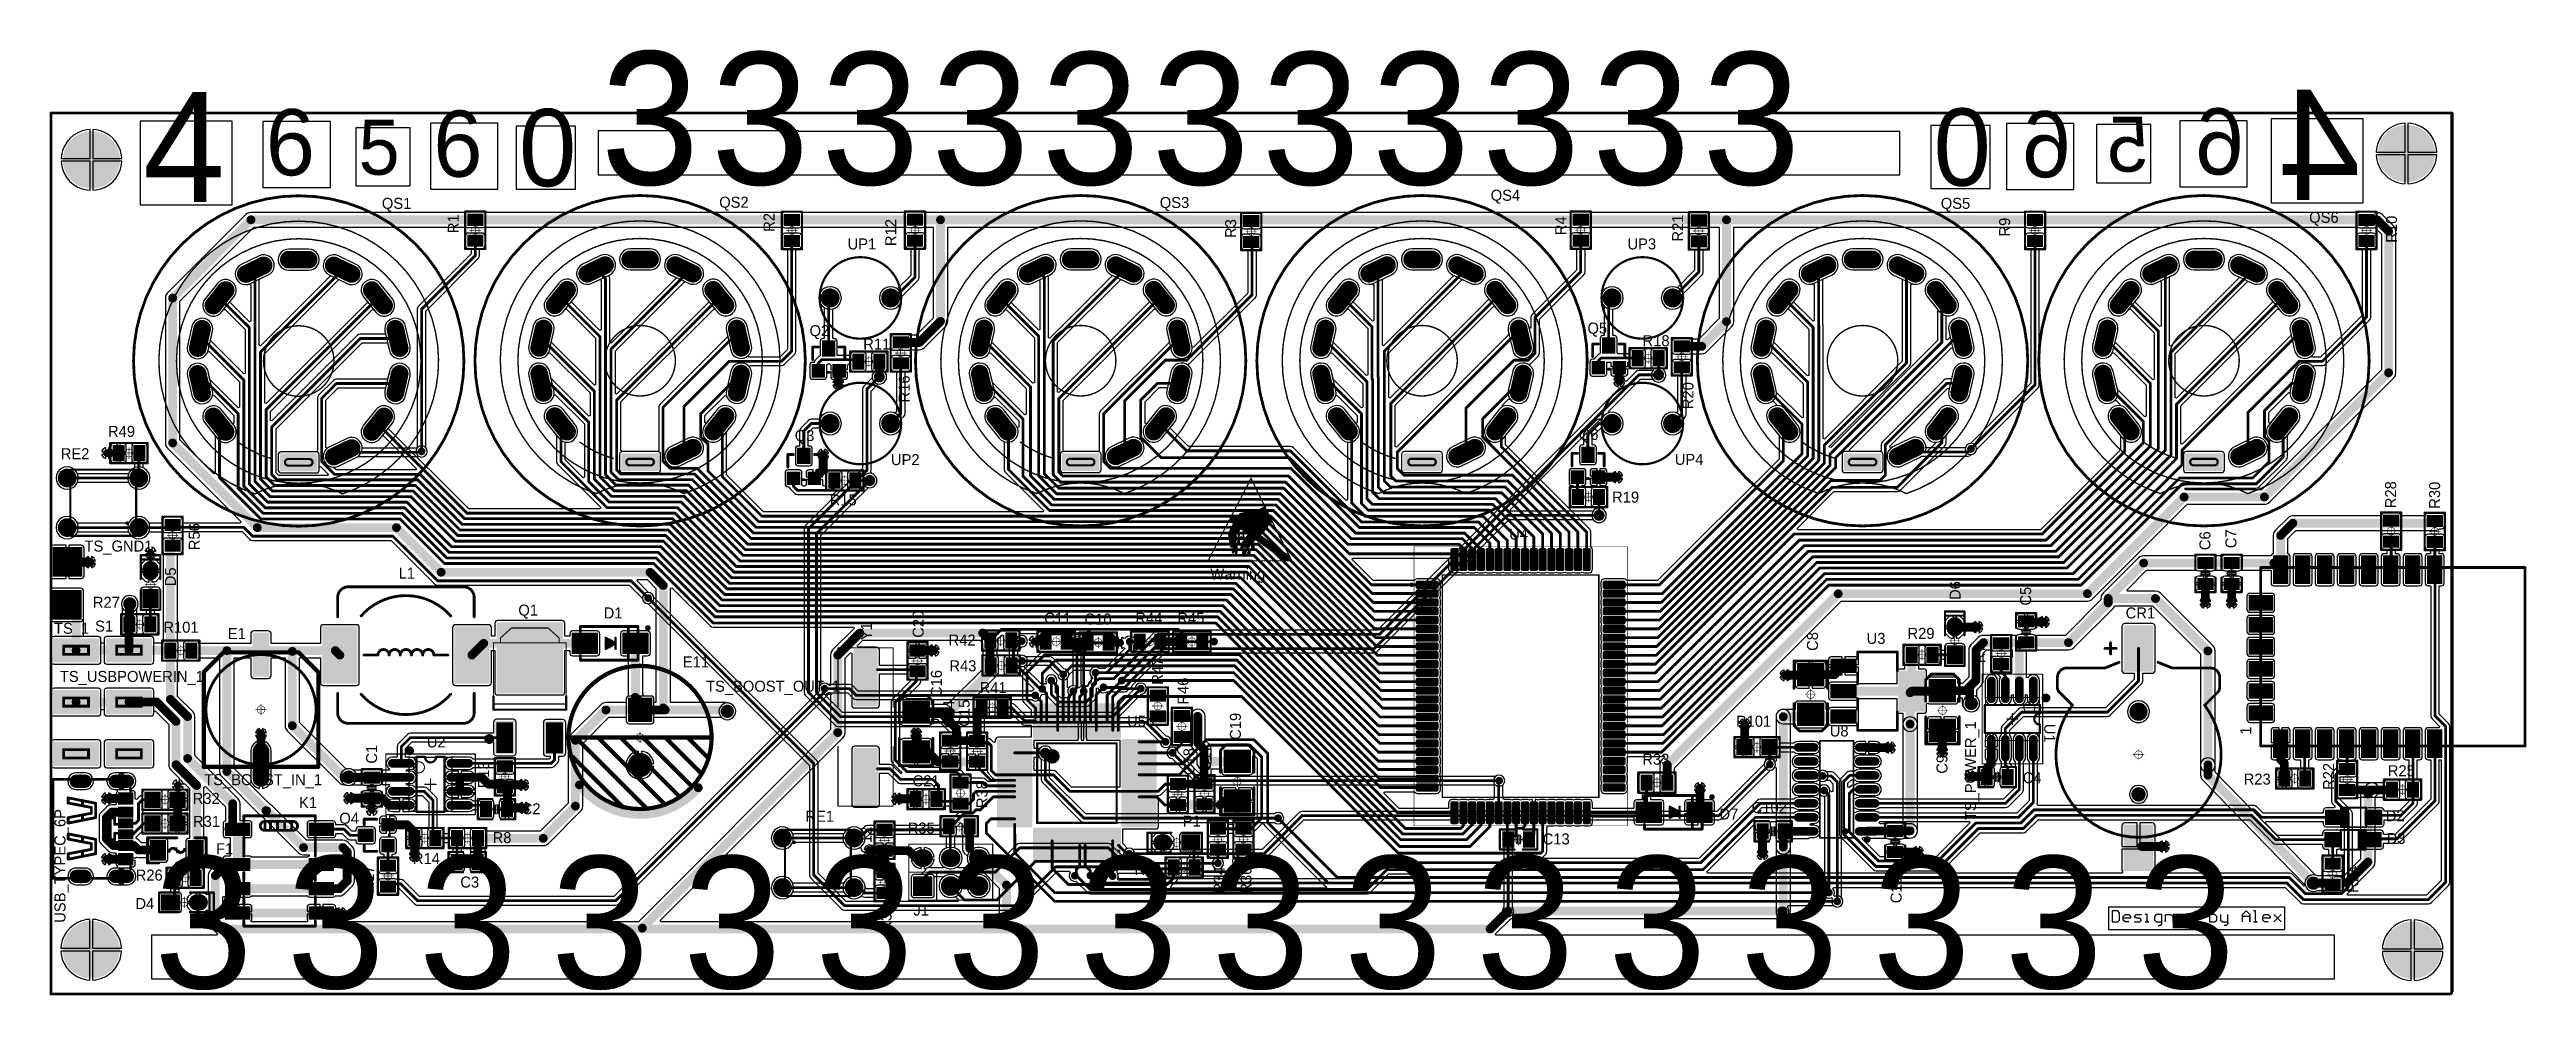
# Model space of a CAD drawing. Header units: millimetres. Extents: x 0.99 to 9.85, y 0.8 to 4.18.
import ezdxf

# ---------------------------------------------------------------- set-up
doc = ezdxf.new("R2010")
doc.units = ezdxf.units.MM
doc.header["$MEASUREMENT"] = 0
for name, color, linetype in [('BottomLayer', 5, 'Continuous'), ('BottomSolder', 6, 'Continuous'), ('Mechanical1', 6, 'Continuous'), ('Mechanical13', 56, 'Continuous'), ('Mechanical15', 56, 'Continuous'), ('MultiLayer', 9, 'Continuous'), ('PadHoleLayer', 156, 'Continuous'), ('TopLayer', 1, 'Continuous'), ('TopOverlay', 2, 'Continuous'), ('TopPaste', 8, 'Continuous'), ('TopSolder', 216, 'Continuous'), ('ViaHoleLayer', 16, 'Continuous')]:
    doc.layers.add(name, color=color, linetype=linetype)

msp = doc.modelspace()

# ---------------------------------------------------------------- texts
at = {"layer": 'TopLayer'}
for s, height, p in [('3', 0.4724, (2.966, 3.7)), ('3', 0.4724, (2.966, 3.697)), ('3', 0.4724, (3.3597, 3.697)), ('3', 0.4724, (3.7534, 3.697)), ('3', 0.4724, (4.1471, 3.697)), ('3', 0.4724, (4.5408, 3.697)), ('3', 0.4724, (4.9345, 3.697)), ('3', 0.4724, (5.3282, 3.697)), ('3', 0.4724, (5.7219, 3.697)), ('3', 0.4724, (6.1156, 3.697)), ('3', 0.4724, (6.5093, 3.697)), ('3', 0.4724, (6.903, 3.697)), ('4', 0.3937, (1.329, 3.634)), ('6', 0.2362, (1.768, 3.73)), ('5', 0.1969, (2.1, 3.732)), ('6', 0.2362, (2.367, 3.725)), ('0', 0.2756, (2.6733, 3.691)), ('0', 0.2756, (7.7303, 3.693)), ('3', 0.4724, (1.369, 0.824)), ('3', 0.4724, (1.37, 0.824)), ('3', 0.4724, (1.8424, 0.824)), ('3', 0.4724, (2.3149, 0.824)), ('3', 0.4724, (2.7873, 0.824)), ('3', 0.4724, (3.2598, 0.824)), ('3', 0.4724, (3.7322, 0.824)), ('3', 0.4724, (4.2046, 0.824)), ('3', 0.4724, (4.6771, 0.824)), ('3', 0.4724, (5.1495, 0.824)), ('3', 0.4724, (5.622, 0.824)), ('3', 0.4724, (6.0944, 0.824)), ('3', 0.4724, (6.5669, 0.824)), ('3', 0.4724, (7.0393, 0.824)), ('3', 0.4724, (7.5117, 0.824)), ('3', 0.4724, (7.9842, 0.824)), ('3', 0.4724, (8.4566, 0.824))]:
    msp.add_text(s, height=height, dxfattribs=at).set_placement(p)
at = {"layer": 'TopLayer', "text_generation_flag": 2}
for s, height, p in [('4', 0.3937, (9.256, 3.642)), ('6', 0.2362, (8.222, 3.723)), ('5', 0.1969, (8.497, 3.743)), ('6', 0.2362, (8.841, 3.733))]:
    msp.add_text(s, height=height, rotation=360, dxfattribs=at).set_placement(p)
at = {"layer": 'TopOverlay'}
for s, p in [('QS1', (2.183, 3.61)), ('QS2', (3.389, 3.614)), ('QS3', (4.964, 3.613)), ('QS4', (6.147, 3.639)), ('QS5', (7.756, 3.61)), ('QS6', (9.073, 3.56)), ('UP1', (3.848, 3.465)), ('UP3', (6.636, 3.465)), ('Q2', (3.712, 3.155)), ('Q5', (6.493, 3.164)), ('R11', (3.904, 3.107)), ('R18', (6.69, 3.119)), ('R49', (1.204, 2.795)), ('RE2', (1.035, 2.715)), ('Q3', (3.659, 2.78)), ('Q6', (6.462, 2.784)), ('UP2', (4.003, 2.694)), ('UP4', (6.805, 2.695)), ('R15', (3.784, 2.55)), ('R19', (6.581, 2.56)), ('TS_GND1', (1.12, 2.385)), ('U4', (6.213, 2.428)), ('L1', (2.243, 2.288)), ('Warning', (5.145, 2.285)), ('R27', (1.15, 2.184)), ('TS_1', (1.011, 2.091)), ('S1', (1.158, 2.099)), ('R101', (1.402, 2.095)), ('Q1', (2.671, 2.156)), ('D1', (2.976, 2.146)), ('C11', (4.551, 2.127)), ('C10', (4.695, 2.124)), ('R44', (4.877, 2.127)), ('R45', (5.027, 2.127)), ('CR1', (8.417, 2.146)), ('E1', (1.632, 2.072)), ('R42', (4.209, 2.049)), ('U3', (7.491, 2.055)), ('R29', (7.637, 2.073)), ('TS_USBPOWERIN_1', (1.032, 1.919)), ('E11', (3.259, 1.971)), ('R43', (4.212, 1.957)), ('TS_BOOST_OUT_1', (3.342, 1.884)), ('R41', (4.32, 1.879)), ('U5', (4.847, 1.759)), ('R101', (7.024, 1.759)), ('U2', (2.344, 1.685)), ('U8', (7.359, 1.724)), ('R33', (6.689, 1.623)), ('C4', (8.049, 1.557)), ('R25', (9.354, 1.582)), ('R32', (1.5068, 1.483)), ('TS_BOOST_IN_1', (1.548, 1.55)), ('K1', (1.887, 1.468)), ('C21', (4.0804, 1.546)), ('R23', (8.839, 1.552)), ('R31', (1.5078, 1.401)), ('Q4', (2.031, 1.412)), ('C2', (2.683, 1.446)), ('RE1', (3.697, 1.419)), ('R35', (4.063, 1.377)), ('P1', (5.046, 1.402)), ('D7', (6.965, 1.427)), ('C102', (7.08, 1.45)), ('D2', (9.347, 1.421)), ('F1', (1.59, 1.303)), ('R8', (2.579, 1.343)), ('C13', (6.333, 1.338)), ('D3', (9.35, 1.34)), ('R26', (1.303, 1.209)), ('R14', (2.294, 1.268)), ('R39', (4.873, 1.229)), ('C3', (2.4636, 1.184)), ('D4', (1.302, 1.107)), ('J1', (4.083, 1.084))]:
    msp.add_text(s, height=0.03937, dxfattribs=at).set_placement(p)
for s, height, rotation, p in [('R1', 0.03937, 90, (2.458, 3.523)), ('R2', 0.03937, 90, (3.587, 3.528)), ('R12', 0.03937, 90, (4.022, 3.477)), ('R3', 0.03937, 90, (5.237, 3.506)), ('R4', 0.03937, 90, (6.417, 3.516)), ('R21', 0.03937, 90, (6.835, 3.493)), ('R9', 0.03937, 90, (8.004, 3.511)), ('R10', 0.03937, 90, (9.387, 3.489)), ('R16', 0.03937, 90, (4.07, 2.918)), ('R20', 0.03937, 90, (6.872, 2.894)), ('R28', 0.03937, 90, (9.384, 2.54)), ('R30', 0.03937, 90, (9.541, 2.538)), ('R56', 0.03937, 90, (1.532, 2.39)), ('C6', 0.03937, 90, (8.72, 2.39)), ('C7', 0.03937, 90, (8.813, 2.397)), ('D5', 0.03937, 90, (1.447, 2.261)), ('D6', 0.03937, 90, (7.827, 2.212)), ('C5', 0.03937, 90, (8.079, 2.192)), ('Y1', 0.03937, 90, (3.935, 2.068)), ('C20', 0.03937, 90, (4.12, 2.077)), ('C8', 0.03937, 90, (7.317, 2.03)), ('R7', 0.03937, 90, (7.915, 1.986)), ('C16', 0.03937, 90, (4.185, 1.865)), ('R47', 0.03937, 90, (4.975, 1.909)), ('R46', 0.03937, 90, (5.067, 1.838)), ('C14', 0.03937, 90, (4.23, 1.757)), ('C15', 0.03937, 90, (4.284, 1.759)), ('C19', 0.03937, 90, (5.254, 1.712)), ('TS_POWER_1', 0.03937, 90, (7.882, 1.425)), ('C1', 0.03937, 90, (2.166, 1.627)), ('C17', 0.03937, 90, (5.147, 1.599)), ('U1', 0.03937, 270, (8.126, 1.7695)), ('1', 0.0394, 90, (8.866, 1.73)), ('R13', 0.03937, 90, (2.5664, 1.5386)), ('C18', 0.03937, 90, (5.088, 1.5859)), ('C9', 0.03937, 90, (7.78, 1.591)), ('R22', 0.03937, 90, (9.162, 1.533)), ('R38', 0.03937, 90, (4.348, 1.468)), ('USB_TYPEC_6P', 0.03937, 90, (1.052, 1.058)), ('C12', 0.03937, 90, (3.934, 1.305)), ('R17', 0.03937, 90, (2.155, 1.1664)), ('R34', 0.03937, 90, (5.196, 1.162)), ('R36', 0.03937, 90, (5.292, 1.162)), ('C101', 0.03937, 90, (7.616, 1.128)), ('R24', 0.03937, 90, (9.249, 1.1655)), ('R37', 0.03937, 90, (4.005, 1.026))]:
    msp.add_text(s, height=height, rotation=rotation, dxfattribs=at).set_placement(p)
at = {"layer": 'TopSolder'}
for s, height, p in [('3', 0.4724, (2.966, 3.7)), ('3', 0.4724, (2.966, 3.697)), ('3', 0.4724, (3.3597, 3.697)), ('3', 0.4724, (3.7534, 3.697)), ('3', 0.4724, (4.1471, 3.697)), ('3', 0.4724, (4.5408, 3.697)), ('3', 0.4724, (4.9345, 3.697)), ('3', 0.4724, (5.3282, 3.697)), ('3', 0.4724, (5.7219, 3.697)), ('3', 0.4724, (6.1156, 3.697)), ('3', 0.4724, (6.5093, 3.697)), ('3', 0.4724, (6.903, 3.697)), ('4', 0.3937, (1.329, 3.634)), ('6', 0.2362, (1.768, 3.73)), ('5', 0.1969, (2.1, 3.732)), ('6', 0.2362, (2.367, 3.725)), ('0', 0.2756, (2.673, 3.691)), ('3', 0.4724, (1.369, 0.824)), ('3', 0.4724, (1.37, 0.824)), ('3', 0.4724, (1.8424, 0.824)), ('3', 0.4724, (2.3149, 0.824)), ('3', 0.4724, (2.7873, 0.824)), ('3', 0.4724, (3.2598, 0.824)), ('3', 0.4724, (3.7322, 0.824)), ('3', 0.4724, (4.2046, 0.824)), ('3', 0.4724, (4.6771, 0.824)), ('3', 0.4724, (5.1495, 0.824)), ('3', 0.4724, (5.622, 0.824)), ('3', 0.4724, (6.0944, 0.824)), ('3', 0.4724, (6.5669, 0.824)), ('3', 0.4724, (7.0393, 0.824)), ('3', 0.4724, (7.5117, 0.824)), ('3', 0.4724, (7.9842, 0.824)), ('3', 0.4724, (8.4566, 0.824))]:
    msp.add_text(s, height=height, dxfattribs=at).set_placement(p)
at = {"layer": 'TopSolder', "text_generation_flag": 2}
for s, height, p in [('4', 0.3937, (9.256, 3.642)), ('6', 0.2362, (8.222, 3.723)), ('5', 0.1969, (8.497, 3.743)), ('6', 0.2362, (8.841, 3.733))]:
    msp.add_text(s, height=height, rotation=360, dxfattribs=at).set_placement(p)
at = {"layer": 'TopSolder'}
msp.add_text('0', height=0.2756, rotation=360, dxfattribs=at).set_placement((7.73, 3.693))

# ---------------------------------------------------------------- blocks, each defined once
blk = doc.blocks.new('ESP8266_1')
at = {"layer": 'TopLayer'}
for points in [[(0.0945, 0.0315), (0.1417, 0.0315), (0.0945, 0.1102), (0.1417, 0.1102)], [(0.1732, 0.0315), (0.2205, 0.0315), (0.1732, 0.1102), (0.2205, 0.1102)], [(0.252, 0.0315), (0.2992, 0.0315), (0.252, 0.1102), (0.2992, 0.1102)], [(0.3307, 0.0315), (0.378, 0.0315), (0.3307, 0.1102), (0.378, 0.1102)], [(0.4094, 0.0315), (0.4567, 0.0315), (0.4094, 0.1102), (0.4567, 0.1102)], [(0.4882, 0.0315), (0.5354, 0.0315), (0.4882, 0.1102), (0.5354, 0.1102)], [(-0.0394, -0.0236), (0.0551, -0.0236), (-0.0394, 0.0236), (0.0551, 0.0236)], [(0.5827, -0.0236), (0.6772, -0.0236), (0.5827, 0.0236), (0.6772, 0.0236)], [(-0.0394, -0.1024), (0.0551, -0.1024), (-0.0394, -0.0551), (0.0551, -0.0551)], [(0.5827, -0.1024), (0.6772, -0.1024), (0.5827, -0.0551), (0.6772, -0.0551)], [(-0.0394, -0.1811), (0.0551, -0.1811), (-0.0394, -0.1339), (0.0551, -0.1339)], [(0.5827, -0.1811), (0.6772, -0.1811), (0.5827, -0.1339), (0.6772, -0.1339)], [(-0.0394, -0.2598), (0.0551, -0.2598), (-0.0394, -0.2126), (0.0551, -0.2126)], [(0.5827, -0.2598), (0.6772, -0.2598), (0.5827, -0.2126), (0.6772, -0.2126)], [(-0.0394, -0.3386), (0.0551, -0.3386), (-0.0394, -0.2913), (0.0551, -0.2913)], [(0.5827, -0.3386), (0.6772, -0.3386), (0.5827, -0.2913), (0.6772, -0.2913)], [(-0.0394, -0.4173), (0.0551, -0.4173), (-0.0394, -0.3701), (0.0551, -0.3701)], [(0.5827, -0.4173), (0.6772, -0.4173), (0.5827, -0.3701), (0.6772, -0.3701)], [(-0.0394, -0.4961), (0.0551, -0.4961), (-0.0394, -0.4488), (0.0551, -0.4488)], [(-0.0394, -0.5748), (0.0551, -0.5748), (-0.0394, -0.5276), (0.0551, -0.5276)], [(0.5827, -0.4961), (0.6772, -0.4961), (0.5827, -0.4488), (0.6772, -0.4488)], [(0.5827, -0.5748), (0.6772, -0.5748), (0.5827, -0.5276), (0.6772, -0.5276)]]:
    blk.add_solid(points, dxfattribs=at)
at = {"layer": 'TopOverlay', "const_width": 0.01}
for points in [[(0, 0.0709), (0.6378, 0.0709)], [(0, 0.0709), (0, -0.874)], [(0.6378, 0.0709), (0.6378, -0.874)], [(0, -0.874), (0.6378, -0.874)]]:
    blk.add_lwpolyline(points, dxfattribs=at)
at = {"layer": 'TopOverlay', "const_width": 0.005}
for points in [[(-0.0025, 0.0709, 1), (0.0025, 0.0709, 1)], [(-0.0025, 0.0709, 1), (0.0025, 0.0709, 1)], [(0.6353, 0.0709, 1), (0.6403, 0.0709, 1)], [(0.6353, 0.0709, 1), (0.6403, 0.0709, 1)], [(-0.0025, -0.874, 1), (0.0025, -0.874, 1)], [(-0.0025, -0.874, 1), (0.0025, -0.874, 1)], [(0.6353, -0.874, 1), (0.6403, -0.874, 1)], [(0.6353, -0.874, 1), (0.6403, -0.874, 1)]]:
    blk.add_lwpolyline(points, format="xyb", close=True, dxfattribs=at)
at = {"layer": 'TopPaste'}
for points in [[(0.0945, 0.0315), (0.1417, 0.0315), (0.0945, 0.1102), (0.1417, 0.1102)], [(0.1732, 0.0315), (0.2205, 0.0315), (0.1732, 0.1102), (0.2205, 0.1102)], [(0.252, 0.0315), (0.2992, 0.0315), (0.252, 0.1102), (0.2992, 0.1102)], [(0.3307, 0.0315), (0.378, 0.0315), (0.3307, 0.1102), (0.378, 0.1102)], [(0.4094, 0.0315), (0.4567, 0.0315), (0.4094, 0.1102), (0.4567, 0.1102)], [(0.4882, 0.0315), (0.5354, 0.0315), (0.4882, 0.1102), (0.5354, 0.1102)], [(-0.0394, -0.0236), (0.0551, -0.0236), (-0.0394, 0.0236), (0.0551, 0.0236)], [(0.5827, -0.0236), (0.6772, -0.0236), (0.5827, 0.0236), (0.6772, 0.0236)], [(-0.0394, -0.1024), (0.0551, -0.1024), (-0.0394, -0.0551), (0.0551, -0.0551)], [(0.5827, -0.1024), (0.6772, -0.1024), (0.5827, -0.0551), (0.6772, -0.0551)], [(-0.0394, -0.1811), (0.0551, -0.1811), (-0.0394, -0.1339), (0.0551, -0.1339)], [(0.5827, -0.1811), (0.6772, -0.1811), (0.5827, -0.1339), (0.6772, -0.1339)], [(-0.0394, -0.2598), (0.0551, -0.2598), (-0.0394, -0.2126), (0.0551, -0.2126)], [(0.5827, -0.2598), (0.6772, -0.2598), (0.5827, -0.2126), (0.6772, -0.2126)], [(-0.0394, -0.3386), (0.0551, -0.3386), (-0.0394, -0.2913), (0.0551, -0.2913)], [(0.5827, -0.3386), (0.6772, -0.3386), (0.5827, -0.2913), (0.6772, -0.2913)], [(-0.0394, -0.4173), (0.0551, -0.4173), (-0.0394, -0.3701), (0.0551, -0.3701)], [(0.5827, -0.4173), (0.6772, -0.4173), (0.5827, -0.3701), (0.6772, -0.3701)], [(-0.0394, -0.4961), (0.0551, -0.4961), (-0.0394, -0.4488), (0.0551, -0.4488)], [(-0.0394, -0.5748), (0.0551, -0.5748), (-0.0394, -0.5276), (0.0551, -0.5276)], [(0.5827, -0.4961), (0.6772, -0.4961), (0.5827, -0.4488), (0.6772, -0.4488)], [(0.5827, -0.5748), (0.6772, -0.5748), (0.5827, -0.5276), (0.6772, -0.5276)]]:
    blk.add_solid(points, dxfattribs=at)
at = {"layer": 'TopSolder'}
for points in [[(0.0905, 0.0275), (0.1457, 0.0275), (0.0905, 0.1142), (0.1457, 0.1142)], [(0.1692, 0.0275), (0.2245, 0.0275), (0.1692, 0.1142), (0.2245, 0.1142)], [(0.248, 0.0275), (0.3032, 0.0275), (0.248, 0.1142), (0.3032, 0.1142)], [(0.3267, 0.0275), (0.382, 0.0275), (0.3267, 0.1142), (0.382, 0.1142)], [(0.4054, 0.0275), (0.4607, 0.0275), (0.4054, 0.1142), (0.4607, 0.1142)], [(0.4842, 0.0275), (0.5394, 0.0275), (0.4842, 0.1142), (0.5394, 0.1142)], [(-0.0434, -0.0276), (0.0591, -0.0276), (-0.0434, 0.0276), (0.0591, 0.0276)], [(0.5787, -0.0276), (0.6812, -0.0276), (0.5787, 0.0276), (0.6812, 0.0276)], [(-0.0434, -0.1064), (0.0591, -0.1064), (-0.0434, -0.0511), (0.0591, -0.0511)], [(0.5787, -0.1064), (0.6812, -0.1064), (0.5787, -0.0511), (0.6812, -0.0511)], [(-0.0434, -0.1851), (0.0591, -0.1851), (-0.0434, -0.1299), (0.0591, -0.1299)], [(0.5787, -0.1851), (0.6812, -0.1851), (0.5787, -0.1299), (0.6812, -0.1299)], [(-0.0434, -0.2638), (0.0591, -0.2638), (-0.0434, -0.2086), (0.0591, -0.2086)], [(0.5787, -0.2638), (0.6812, -0.2638), (0.5787, -0.2086), (0.6812, -0.2086)], [(-0.0434, -0.3426), (0.0591, -0.3426), (-0.0434, -0.2873), (0.0591, -0.2873)], [(0.5787, -0.3426), (0.6812, -0.3426), (0.5787, -0.2873), (0.6812, -0.2873)], [(-0.0434, -0.4213), (0.0591, -0.4213), (-0.0434, -0.3661), (0.0591, -0.3661)], [(0.5787, -0.4213), (0.6812, -0.4213), (0.5787, -0.3661), (0.6812, -0.3661)], [(-0.0434, -0.5001), (0.0591, -0.5001), (-0.0434, -0.4448), (0.0591, -0.4448)], [(-0.0434, -0.5788), (0.0591, -0.5788), (-0.0434, -0.5236), (0.0591, -0.5236)], [(0.5787, -0.5001), (0.6812, -0.5001), (0.5787, -0.4448), (0.6812, -0.4448)], [(0.5787, -0.5788), (0.6812, -0.5788), (0.5787, -0.5236), (0.6812, -0.5236)]]:
    blk.add_solid(points, dxfattribs=at)
blk = doc.blocks.new('C_0805_L_2')
at = {"layer": 'Mechanical15', "const_width": 0.00197}
for points in [[(0.0197, 0), (-0.0197, 0)], [(0.0197, 0), (-0.0197, 0)], [(0, -0.0197), (0, 0.0197)], [(0, -0.0197), (0, 0.0197)]]:
    blk.add_lwpolyline(points, dxfattribs=at)
at = {"layer": 'Mechanical15'}
for points, const_width in [([(-0.0202, 0, 1), (-0.0192, 0, 1)], 0.000984), ([(-0.0202, 0, 1), (-0.0192, 0, 1)], 0.000984), ([(0.0138, 0, 1), (-0.0138, 0, 1)], 0.00197), ([(0.0138, 0, 1), (-0.0138, 0, 1)], 0.00197), ([(-0.0143, 0, 1), (-0.0133, 0, 1)], 0.000984), ([(-0.0143, 0, 1), (-0.0133, 0, 1)], 0.000984), ([(-0.0005, 0.0197, 1), (0.0005, 0.0197, 1)], 0.000984), ([(-0.0005, 0.0197, 1), (0.0005, 0.0197, 1)], 0.000984), ([(0.0133, 0, 1), (0.0143, 0, 1)], 0.000984), ([(0.0133, 0, 1), (0.0143, 0, 1)], 0.000984), ([(0.0192, 0, 1), (0.0202, 0, 1)], 0.000984), ([(0.0192, 0, 1), (0.0202, 0, 1)], 0.000984), ([(-0.0005, -0.0197, 1), (0.0005, -0.0197, 1)], 0.000984), ([(-0.0005, -0.0197, 1), (0.0005, -0.0197, 1)], 0.000984)]:
    blk.add_lwpolyline(points, format="xyb", close=True, dxfattribs=dict(at, const_width=const_width))
at = {"layer": 'TopLayer'}
for points in [[(-0.0199, -0.025), (-0.0199, 0.025), (-0.0549, -0.025), (-0.0549, 0.025)], [(0.0549, -0.025), (0.0549, 0.025), (0.0199, -0.025), (0.0199, 0.025)]]:
    blk.add_solid(points, dxfattribs=at)
at = {"layer": 'TopOverlay'}
for points, const_width in [([(-0.0669, -0.036), (-0.0669, 0.036)], 0.008), ([(-0.015, 0.036), (-0.0669, 0.036)], 0.008), ([(-0.005, 0), (-0.01, 0)], 0.006), ([(-0.005, -0.015), (-0.005, 0.015)], 0.006), ([(0.005, -0.015), (0.005, 0.015)], 0.006), ([(0.01, 0), (0.005, 0)], 0.006), ([(0.0669, 0.036), (0.015, 0.036)], 0.008), ([(0.0669, -0.036), (0.0669, 0.036)], 0.008), ([(-0.015, -0.036), (-0.0669, -0.036)], 0.008), ([(0.0669, -0.036), (0.015, -0.036)], 0.008)]:
    blk.add_lwpolyline(points, dxfattribs=dict(at, const_width=const_width))
for points, const_width in [([(-0.0689, 0.036, 1), (-0.0649, 0.036, 1)], 0.004), ([(-0.0689, 0.036, 1), (-0.0649, 0.036, 1)], 0.004), ([(-0.017, 0.036, 1), (-0.013, 0.036, 1)], 0.004), ([(-0.0115, 0, 1), (-0.0085, 0, 1)], 0.003), ([(-0.0065, 0.015, 1), (-0.0035, 0.015, 1)], 0.003), ([(-0.0065, 0, 1), (-0.0035, 0, 1)], 0.003), ([(0.0035, 0.015, 1), (0.0065, 0.015, 1)], 0.003), ([(0.0035, 0, 1), (0.0065, 0, 1)], 0.003), ([(0.0085, 0, 1), (0.0115, 0, 1)], 0.003), ([(0.013, 0.036, 1), (0.017, 0.036, 1)], 0.004), ([(0.0649, 0.036, 1), (0.0689, 0.036, 1)], 0.004), ([(0.0649, 0.036, 1), (0.0689, 0.036, 1)], 0.004), ([(-0.0689, -0.036, 1), (-0.0649, -0.036, 1)], 0.004), ([(-0.0689, -0.036, 1), (-0.0649, -0.036, 1)], 0.004), ([(-0.017, -0.036, 1), (-0.013, -0.036, 1)], 0.004), ([(-0.0065, -0.015, 1), (-0.0035, -0.015, 1)], 0.003), ([(0.0035, -0.015, 1), (0.0065, -0.015, 1)], 0.003), ([(0.013, -0.036, 1), (0.017, -0.036, 1)], 0.004), ([(0.0649, -0.036, 1), (0.0689, -0.036, 1)], 0.004), ([(0.0649, -0.036, 1), (0.0689, -0.036, 1)], 0.004)]:
    blk.add_lwpolyline(points, format="xyb", close=True, dxfattribs=dict(at, const_width=const_width))
at = {"layer": 'TopPaste'}
for points in [[(-0.0199, -0.025), (-0.0199, 0.025), (-0.0549, -0.025), (-0.0549, 0.025)], [(0.0549, -0.025), (0.0549, 0.025), (0.0199, -0.025), (0.0199, 0.025)]]:
    blk.add_solid(points, dxfattribs=at)
at = {"layer": 'TopSolder'}
for points in [[(-0.0159, -0.029), (-0.0159, 0.029), (-0.0589, -0.029), (-0.0589, 0.029)], [(0.0589, -0.029), (0.0589, 0.029), (0.0159, -0.029), (0.0159, 0.029)]]:
    blk.add_solid(points, dxfattribs=at)
blk = doc.blocks.new('C_0805_L_3')
at = {"layer": 'Mechanical15', "const_width": 0.00197}
for points in [[(0.0197, 0), (-0.0197, 0)], [(0.0197, 0), (-0.0197, 0)], [(0, 0.0197), (0, -0.0197)], [(0, 0.0197), (0, -0.0197)]]:
    blk.add_lwpolyline(points, dxfattribs=at)
at = {"layer": 'Mechanical15'}
for points, const_width in [([(-0.0202, 0, 1), (-0.0192, 0, 1)], 0.000984), ([(-0.0202, 0, 1), (-0.0192, 0, 1)], 0.000984), ([(0.0138, 0, 1), (-0.0138, 0, 1)], 0.00197), ([(0.0138, 0, 1), (-0.0138, 0, 1)], 0.00197), ([(-0.0143, 0, 1), (-0.0133, 0, 1)], 0.000984), ([(-0.0143, 0, 1), (-0.0133, 0, 1)], 0.000984), ([(-0.0005, 0.0197, 1), (0.0005, 0.0197, 1)], 0.000984), ([(-0.0005, 0.0197, 1), (0.0005, 0.0197, 1)], 0.000984), ([(0.0133, 0, 1), (0.0143, 0, 1)], 0.000984), ([(0.0133, 0, 1), (0.0143, 0, 1)], 0.000984), ([(0.0192, 0, 1), (0.0202, 0, 1)], 0.000984), ([(0.0192, 0, 1), (0.0202, 0, 1)], 0.000984), ([(-0.0005, -0.0197, 1), (0.0005, -0.0197, 1)], 0.000984), ([(-0.0005, -0.0197, 1), (0.0005, -0.0197, 1)], 0.000984)]:
    blk.add_lwpolyline(points, format="xyb", close=True, dxfattribs=dict(at, const_width=const_width))
at = {"layer": 'TopLayer'}
for points in [[(-0.0199, -0.025), (-0.0199, 0.025), (-0.0549, -0.025), (-0.0549, 0.025)], [(0.0549, -0.025), (0.0549, 0.025), (0.0199, -0.025), (0.0199, 0.025)]]:
    blk.add_solid(points, dxfattribs=at)
at = {"layer": 'TopOverlay'}
for points, const_width in [([(-0.0669, 0.036), (-0.0669, -0.036)], 0.008), ([(-0.015, 0.036), (-0.0669, 0.036)], 0.008), ([(-0.005, 0), (-0.01, 0)], 0.006), ([(-0.005, 0.015), (-0.005, -0.015)], 0.006), ([(0.005, 0.015), (0.005, -0.015)], 0.006), ([(0.01, 0), (0.005, 0)], 0.006), ([(0.0669, 0.036), (0.015, 0.036)], 0.008), ([(0.0669, 0.036), (0.0669, -0.036)], 0.008), ([(-0.015, -0.036), (-0.0669, -0.036)], 0.008), ([(0.0669, -0.036), (0.015, -0.036)], 0.008)]:
    blk.add_lwpolyline(points, dxfattribs=dict(at, const_width=const_width))
for points, const_width in [([(-0.0689, 0.036, 1), (-0.0649, 0.036, 1)], 0.004), ([(-0.0689, 0.036, 1), (-0.0649, 0.036, 1)], 0.004), ([(-0.017, 0.036, 1), (-0.013, 0.036, 1)], 0.004), ([(-0.0115, 0, 1), (-0.0085, 0, 1)], 0.003), ([(-0.0065, 0.015, 1), (-0.0035, 0.015, 1)], 0.003), ([(-0.0065, 0, 1), (-0.0035, 0, 1)], 0.003), ([(0.0035, 0.015, 1), (0.0065, 0.015, 1)], 0.003), ([(0.0035, 0, 1), (0.0065, 0, 1)], 0.003), ([(0.0085, 0, 1), (0.0115, 0, 1)], 0.003), ([(0.013, 0.036, 1), (0.017, 0.036, 1)], 0.004), ([(0.0649, 0.036, 1), (0.0689, 0.036, 1)], 0.004), ([(0.0649, 0.036, 1), (0.0689, 0.036, 1)], 0.004), ([(-0.0689, -0.036, 1), (-0.0649, -0.036, 1)], 0.004), ([(-0.0689, -0.036, 1), (-0.0649, -0.036, 1)], 0.004), ([(-0.017, -0.036, 1), (-0.013, -0.036, 1)], 0.004), ([(-0.0065, -0.015, 1), (-0.0035, -0.015, 1)], 0.003), ([(0.0035, -0.015, 1), (0.0065, -0.015, 1)], 0.003), ([(0.013, -0.036, 1), (0.017, -0.036, 1)], 0.004), ([(0.0649, -0.036, 1), (0.0689, -0.036, 1)], 0.004), ([(0.0649, -0.036, 1), (0.0689, -0.036, 1)], 0.004)]:
    blk.add_lwpolyline(points, format="xyb", close=True, dxfattribs=dict(at, const_width=const_width))
at = {"layer": 'TopPaste'}
for points in [[(-0.0199, -0.025), (-0.0199, 0.025), (-0.0549, -0.025), (-0.0549, 0.025)], [(0.0549, -0.025), (0.0549, 0.025), (0.0199, -0.025), (0.0199, 0.025)]]:
    blk.add_solid(points, dxfattribs=at)
at = {"layer": 'TopSolder'}
for points in [[(-0.0159, -0.029), (-0.0159, 0.029), (-0.0589, -0.029), (-0.0589, 0.029)], [(0.0589, -0.029), (0.0589, 0.029), (0.0159, -0.029), (0.0159, 0.029)]]:
    blk.add_solid(points, dxfattribs=at)
blk = doc.blocks.new('C_0805_L_4')
at = {"layer": 'Mechanical15', "const_width": 0.00197}
for points in [[(-0.0197, 0), (0.0197, 0)], [(-0.0197, 0), (0.0197, 0)], [(0, -0.0197), (0, 0.0197)], [(0, -0.0197), (0, 0.0197)]]:
    blk.add_lwpolyline(points, dxfattribs=at)
at = {"layer": 'Mechanical15'}
for points, const_width in [([(-0.0202, 0, 1), (-0.0192, 0, 1)], 0.000984), ([(-0.0202, 0, 1), (-0.0192, 0, 1)], 0.000984), ([(0.0138, 0, 1), (-0.0138, 0, 1)], 0.00197), ([(0.0138, 0, 1), (-0.0138, 0, 1)], 0.00197), ([(-0.0143, 0, 1), (-0.0133, 0, 1)], 0.000984), ([(-0.0143, 0, 1), (-0.0133, 0, 1)], 0.000984), ([(-0.0005, 0.0197, 1), (0.0005, 0.0197, 1)], 0.000984), ([(-0.0005, 0.0197, 1), (0.0005, 0.0197, 1)], 0.000984), ([(0.0133, 0, 1), (0.0143, 0, 1)], 0.000984), ([(0.0133, 0, 1), (0.0143, 0, 1)], 0.000984), ([(0.0192, 0, 1), (0.0202, 0, 1)], 0.000984), ([(0.0192, 0, 1), (0.0202, 0, 1)], 0.000984), ([(-0.0005, -0.0197, 1), (0.0005, -0.0197, 1)], 0.000984), ([(-0.0005, -0.0197, 1), (0.0005, -0.0197, 1)], 0.000984)]:
    blk.add_lwpolyline(points, format="xyb", close=True, dxfattribs=dict(at, const_width=const_width))
at = {"layer": 'TopLayer'}
for points in [[(-0.0199, -0.025), (-0.0199, 0.025), (-0.0549, -0.025), (-0.0549, 0.025)], [(0.0549, -0.025), (0.0549, 0.025), (0.0199, -0.025), (0.0199, 0.025)]]:
    blk.add_solid(points, dxfattribs=at)
at = {"layer": 'TopOverlay'}
for points, const_width in [([(-0.0669, -0.036), (-0.0669, 0.036)], 0.008), ([(-0.0669, 0.036), (-0.015, 0.036)], 0.008), ([(-0.01, 0), (-0.005, 0)], 0.006), ([(-0.005, -0.015), (-0.005, 0.015)], 0.006), ([(0.005, -0.015), (0.005, 0.015)], 0.006), ([(0.005, 0), (0.01, 0)], 0.006), ([(0.015, 0.036), (0.0669, 0.036)], 0.008), ([(0.0669, -0.036), (0.0669, 0.036)], 0.008), ([(-0.0669, -0.036), (-0.015, -0.036)], 0.008), ([(0.015, -0.036), (0.0669, -0.036)], 0.008)]:
    blk.add_lwpolyline(points, dxfattribs=dict(at, const_width=const_width))
for points, const_width in [([(-0.0689, 0.036, 1), (-0.0649, 0.036, 1)], 0.004), ([(-0.0689, 0.036, 1), (-0.0649, 0.036, 1)], 0.004), ([(-0.017, 0.036, 1), (-0.013, 0.036, 1)], 0.004), ([(-0.0115, 0, 1), (-0.0085, 0, 1)], 0.003), ([(-0.0065, 0.015, 1), (-0.0035, 0.015, 1)], 0.003), ([(-0.0065, 0, 1), (-0.0035, 0, 1)], 0.003), ([(0.0035, 0.015, 1), (0.0065, 0.015, 1)], 0.003), ([(0.0035, 0, 1), (0.0065, 0, 1)], 0.003), ([(0.0085, 0, 1), (0.0115, 0, 1)], 0.003), ([(0.013, 0.036, 1), (0.017, 0.036, 1)], 0.004), ([(0.0649, 0.036, 1), (0.0689, 0.036, 1)], 0.004), ([(0.0649, 0.036, 1), (0.0689, 0.036, 1)], 0.004), ([(-0.0689, -0.036, 1), (-0.0649, -0.036, 1)], 0.004), ([(-0.0689, -0.036, 1), (-0.0649, -0.036, 1)], 0.004), ([(-0.017, -0.036, 1), (-0.013, -0.036, 1)], 0.004), ([(-0.0065, -0.015, 1), (-0.0035, -0.015, 1)], 0.003), ([(0.0035, -0.015, 1), (0.0065, -0.015, 1)], 0.003), ([(0.013, -0.036, 1), (0.017, -0.036, 1)], 0.004), ([(0.0649, -0.036, 1), (0.0689, -0.036, 1)], 0.004), ([(0.0649, -0.036, 1), (0.0689, -0.036, 1)], 0.004)]:
    blk.add_lwpolyline(points, format="xyb", close=True, dxfattribs=dict(at, const_width=const_width))
at = {"layer": 'TopPaste'}
for points in [[(-0.0199, -0.025), (-0.0199, 0.025), (-0.0549, -0.025), (-0.0549, 0.025)], [(0.0549, -0.025), (0.0549, 0.025), (0.0199, -0.025), (0.0199, 0.025)]]:
    blk.add_solid(points, dxfattribs=at)
at = {"layer": 'TopSolder'}
for points in [[(-0.0159, -0.029), (-0.0159, 0.029), (-0.0589, -0.029), (-0.0589, 0.029)], [(0.0589, -0.029), (0.0589, 0.029), (0.0159, -0.029), (0.0159, 0.029)]]:
    blk.add_solid(points, dxfattribs=at)
blk = doc.blocks.new('C_0805_L_5')
at = {"layer": 'Mechanical15', "const_width": 0.00197}
for points in [[(-0.0197, 0), (0.0197, 0)], [(-0.0197, 0), (0.0197, 0)], [(0, -0.0197), (0, 0.0197)], [(0, -0.0197), (0, 0.0197)]]:
    blk.add_lwpolyline(points, dxfattribs=at)
at = {"layer": 'Mechanical15'}
for points, const_width in [([(-0.0202, 0, 1), (-0.0192, 0, 1)], 0.000984), ([(-0.0202, 0, 1), (-0.0192, 0, 1)], 0.000984), ([(0.0138, 0, 1), (-0.0138, 0, 1)], 0.00197), ([(0.0138, 0, 1), (-0.0138, 0, 1)], 0.00197), ([(-0.0143, 0, 1), (-0.0133, 0, 1)], 0.000984), ([(-0.0143, 0, 1), (-0.0133, 0, 1)], 0.000984), ([(-0.0005, 0.0197, 1), (0.0005, 0.0197, 1)], 0.000984), ([(-0.0005, 0.0197, 1), (0.0005, 0.0197, 1)], 0.000984), ([(0.0133, 0, 1), (0.0143, 0, 1)], 0.000984), ([(0.0133, 0, 1), (0.0143, 0, 1)], 0.000984), ([(0.0192, 0, 1), (0.0202, 0, 1)], 0.000984), ([(0.0192, 0, 1), (0.0202, 0, 1)], 0.000984), ([(-0.0005, -0.0197, 1), (0.0005, -0.0197, 1)], 0.000984), ([(-0.0005, -0.0197, 1), (0.0005, -0.0197, 1)], 0.000984)]:
    blk.add_lwpolyline(points, format="xyb", close=True, dxfattribs=dict(at, const_width=const_width))
at = {"layer": 'TopLayer'}
for points in [[(-0.0199, -0.025), (-0.0199, 0.025), (-0.0549, -0.025), (-0.0549, 0.025)], [(0.0549, -0.025), (0.0549, 0.025), (0.0199, -0.025), (0.0199, 0.025)]]:
    blk.add_solid(points, dxfattribs=at)
at = {"layer": 'TopOverlay'}
for points, const_width in [([(-0.0669, -0.036), (-0.0669, 0.036)], 0.008), ([(-0.0669, 0.036), (-0.015, 0.036)], 0.008), ([(-0.01, 0), (-0.005, 0)], 0.006), ([(-0.005, -0.015), (-0.005, 0.015)], 0.006), ([(0.005, -0.015), (0.005, 0.015)], 0.006), ([(0.005, 0), (0.01, 0)], 0.006), ([(0.015, 0.036), (0.0669, 0.036)], 0.008), ([(0.0669, -0.036), (0.0669, 0.036)], 0.008), ([(-0.0669, -0.036), (-0.015, -0.036)], 0.008), ([(0.015, -0.036), (0.0669, -0.036)], 0.008)]:
    blk.add_lwpolyline(points, dxfattribs=dict(at, const_width=const_width))
for points, const_width in [([(-0.0689, 0.036, 1), (-0.0649, 0.036, 1)], 0.004), ([(-0.0689, 0.036, 1), (-0.0649, 0.036, 1)], 0.004), ([(-0.017, 0.036, 1), (-0.013, 0.036, 1)], 0.004), ([(-0.0115, 0, 1), (-0.0085, 0, 1)], 0.003), ([(-0.0065, 0.015, 1), (-0.0035, 0.015, 1)], 0.003), ([(-0.0065, 0, 1), (-0.0035, 0, 1)], 0.003), ([(0.0035, 0.015, 1), (0.0065, 0.015, 1)], 0.003), ([(0.0035, 0, 1), (0.0065, 0, 1)], 0.003), ([(0.0085, 0, 1), (0.0115, 0, 1)], 0.003), ([(0.013, 0.036, 1), (0.017, 0.036, 1)], 0.004), ([(0.0649, 0.036, 1), (0.0689, 0.036, 1)], 0.004), ([(0.0649, 0.036, 1), (0.0689, 0.036, 1)], 0.004), ([(-0.0689, -0.036, 1), (-0.0649, -0.036, 1)], 0.004), ([(-0.0689, -0.036, 1), (-0.0649, -0.036, 1)], 0.004), ([(-0.017, -0.036, 1), (-0.013, -0.036, 1)], 0.004), ([(-0.0065, -0.015, 1), (-0.0035, -0.015, 1)], 0.003), ([(0.0035, -0.015, 1), (0.0065, -0.015, 1)], 0.003), ([(0.013, -0.036, 1), (0.017, -0.036, 1)], 0.004), ([(0.0649, -0.036, 1), (0.0689, -0.036, 1)], 0.004), ([(0.0649, -0.036, 1), (0.0689, -0.036, 1)], 0.004)]:
    blk.add_lwpolyline(points, format="xyb", close=True, dxfattribs=dict(at, const_width=const_width))
at = {"layer": 'TopPaste'}
for points in [[(-0.0199, -0.025), (-0.0199, 0.025), (-0.0549, -0.025), (-0.0549, 0.025)], [(0.0549, -0.025), (0.0549, 0.025), (0.0199, -0.025), (0.0199, 0.025)]]:
    blk.add_solid(points, dxfattribs=at)
at = {"layer": 'TopSolder'}
for points in [[(-0.0159, -0.029), (-0.0159, 0.029), (-0.0589, -0.029), (-0.0589, 0.029)], [(0.0589, -0.029), (0.0589, 0.029), (0.0159, -0.029), (0.0159, 0.029)]]:
    blk.add_solid(points, dxfattribs=at)
blk = doc.blocks.new('C_0805_L_6')
at = {"layer": 'Mechanical15', "const_width": 0.00197}
for points in [[(0.0197, 0), (-0.0197, 0)], [(0.0197, 0), (-0.0197, 0)], [(0, -0.0197), (0, 0.0197)], [(0, -0.0197), (0, 0.0197)]]:
    blk.add_lwpolyline(points, dxfattribs=at)
at = {"layer": 'Mechanical15'}
for points, const_width in [([(-0.0202, 0, 1), (-0.0192, 0, 1)], 0.000984), ([(-0.0202, 0, 1), (-0.0192, 0, 1)], 0.000984), ([(0.0138, 0, 1), (-0.0138, 0, 1)], 0.00197), ([(0.0138, 0, 1), (-0.0138, 0, 1)], 0.00197), ([(-0.0143, 0, 1), (-0.0133, 0, 1)], 0.000984), ([(-0.0143, 0, 1), (-0.0133, 0, 1)], 0.000984), ([(-0.0005, 0.0197, 1), (0.0005, 0.0197, 1)], 0.000984), ([(-0.0005, 0.0197, 1), (0.0005, 0.0197, 1)], 0.000984), ([(0.0133, 0, 1), (0.0143, 0, 1)], 0.000984), ([(0.0133, 0, 1), (0.0143, 0, 1)], 0.000984), ([(0.0192, 0, 1), (0.0202, 0, 1)], 0.000984), ([(0.0192, 0, 1), (0.0202, 0, 1)], 0.000984), ([(-0.0005, -0.0197, 1), (0.0005, -0.0197, 1)], 0.000984), ([(-0.0005, -0.0197, 1), (0.0005, -0.0197, 1)], 0.000984)]:
    blk.add_lwpolyline(points, format="xyb", close=True, dxfattribs=dict(at, const_width=const_width))
at = {"layer": 'TopLayer'}
for points in [[(-0.0199, -0.025), (-0.0199, 0.025), (-0.0549, -0.025), (-0.0549, 0.025)], [(0.0549, -0.025), (0.0549, 0.025), (0.0199, -0.025), (0.0199, 0.025)]]:
    blk.add_solid(points, dxfattribs=at)
at = {"layer": 'TopOverlay'}
for points, const_width in [([(-0.0669, -0.036), (-0.0669, 0.036)], 0.008), ([(-0.015, 0.036), (-0.0669, 0.036)], 0.008), ([(-0.005, 0), (-0.01, 0)], 0.006), ([(-0.005, -0.015), (-0.005, 0.015)], 0.006), ([(0.005, -0.015), (0.005, 0.015)], 0.006), ([(0.01, 0), (0.005, 0)], 0.006), ([(0.0669, 0.036), (0.015, 0.036)], 0.008), ([(0.0669, -0.036), (0.0669, 0.036)], 0.008), ([(-0.015, -0.036), (-0.0669, -0.036)], 0.008), ([(0.0669, -0.036), (0.015, -0.036)], 0.008)]:
    blk.add_lwpolyline(points, dxfattribs=dict(at, const_width=const_width))
for points, const_width in [([(-0.0689, 0.036, 1), (-0.0649, 0.036, 1)], 0.004), ([(-0.0689, 0.036, 1), (-0.0649, 0.036, 1)], 0.004), ([(-0.017, 0.036, 1), (-0.013, 0.036, 1)], 0.004), ([(-0.0115, 0, 1), (-0.0085, 0, 1)], 0.003), ([(-0.0065, 0.015, 1), (-0.0035, 0.015, 1)], 0.003), ([(-0.0065, 0, 1), (-0.0035, 0, 1)], 0.003), ([(0.0035, 0.015, 1), (0.0065, 0.015, 1)], 0.003), ([(0.0035, 0, 1), (0.0065, 0, 1)], 0.003), ([(0.0085, 0, 1), (0.0115, 0, 1)], 0.003), ([(0.013, 0.036, 1), (0.017, 0.036, 1)], 0.004), ([(0.0649, 0.036, 1), (0.0689, 0.036, 1)], 0.004), ([(0.0649, 0.036, 1), (0.0689, 0.036, 1)], 0.004), ([(-0.0689, -0.036, 1), (-0.0649, -0.036, 1)], 0.004), ([(-0.0689, -0.036, 1), (-0.0649, -0.036, 1)], 0.004), ([(-0.017, -0.036, 1), (-0.013, -0.036, 1)], 0.004), ([(-0.0065, -0.015, 1), (-0.0035, -0.015, 1)], 0.003), ([(0.0035, -0.015, 1), (0.0065, -0.015, 1)], 0.003), ([(0.013, -0.036, 1), (0.017, -0.036, 1)], 0.004), ([(0.0649, -0.036, 1), (0.0689, -0.036, 1)], 0.004), ([(0.0649, -0.036, 1), (0.0689, -0.036, 1)], 0.004)]:
    blk.add_lwpolyline(points, format="xyb", close=True, dxfattribs=dict(at, const_width=const_width))
at = {"layer": 'TopPaste'}
for points in [[(-0.0199, -0.025), (-0.0199, 0.025), (-0.0549, -0.025), (-0.0549, 0.025)], [(0.0549, -0.025), (0.0549, 0.025), (0.0199, -0.025), (0.0199, 0.025)]]:
    blk.add_solid(points, dxfattribs=at)
at = {"layer": 'TopSolder'}
for points in [[(-0.0159, -0.029), (-0.0159, 0.029), (-0.0589, -0.029), (-0.0589, 0.029)], [(0.0589, -0.029), (0.0589, 0.029), (0.0159, -0.029), (0.0159, 0.029)]]:
    blk.add_solid(points, dxfattribs=at)
blk = doc.blocks.new('C_0805_L_7')
at = {"layer": 'Mechanical15', "const_width": 0.00197}
for points in [[(0.0197, 0), (-0.0197, 0)], [(0.0197, 0), (-0.0197, 0)], [(0, -0.0197), (0, 0.0197)], [(0, -0.0197), (0, 0.0197)]]:
    blk.add_lwpolyline(points, dxfattribs=at)
at = {"layer": 'Mechanical15'}
for points, const_width in [([(-0.0202, 0, 1), (-0.0192, 0, 1)], 0.000984), ([(-0.0202, 0, 1), (-0.0192, 0, 1)], 0.000984), ([(0.0138, 0, 1), (-0.0138, 0, 1)], 0.00197), ([(0.0138, 0, 1), (-0.0138, 0, 1)], 0.00197), ([(-0.0143, 0, 1), (-0.0133, 0, 1)], 0.000984), ([(-0.0143, 0, 1), (-0.0133, 0, 1)], 0.000984), ([(-0.0005, 0.0197, 1), (0.0005, 0.0197, 1)], 0.000984), ([(-0.0005, 0.0197, 1), (0.0005, 0.0197, 1)], 0.000984), ([(0.0133, 0, 1), (0.0143, 0, 1)], 0.000984), ([(0.0133, 0, 1), (0.0143, 0, 1)], 0.000984), ([(0.0192, 0, 1), (0.0202, 0, 1)], 0.000984), ([(0.0192, 0, 1), (0.0202, 0, 1)], 0.000984), ([(-0.0005, -0.0197, 1), (0.0005, -0.0197, 1)], 0.000984), ([(-0.0005, -0.0197, 1), (0.0005, -0.0197, 1)], 0.000984)]:
    blk.add_lwpolyline(points, format="xyb", close=True, dxfattribs=dict(at, const_width=const_width))
at = {"layer": 'TopLayer'}
for points in [[(-0.0199, -0.025), (-0.0199, 0.025), (-0.0549, -0.025), (-0.0549, 0.025)], [(0.0549, -0.025), (0.0549, 0.025), (0.0199, -0.025), (0.0199, 0.025)]]:
    blk.add_solid(points, dxfattribs=at)
at = {"layer": 'TopOverlay'}
for points, const_width in [([(-0.0669, -0.036), (-0.0669, 0.036)], 0.008), ([(-0.015, 0.036), (-0.0669, 0.036)], 0.008), ([(-0.005, 0), (-0.01, 0)], 0.006), ([(-0.005, -0.015), (-0.005, 0.015)], 0.006), ([(0.005, -0.015), (0.005, 0.015)], 0.006), ([(0.01, 0), (0.005, 0)], 0.006), ([(0.0669, 0.036), (0.015, 0.036)], 0.008), ([(0.0669, -0.036), (0.0669, 0.036)], 0.008), ([(-0.015, -0.036), (-0.0669, -0.036)], 0.008), ([(0.0669, -0.036), (0.015, -0.036)], 0.008)]:
    blk.add_lwpolyline(points, dxfattribs=dict(at, const_width=const_width))
for points, const_width in [([(-0.0689, 0.036, 1), (-0.0649, 0.036, 1)], 0.004), ([(-0.0689, 0.036, 1), (-0.0649, 0.036, 1)], 0.004), ([(-0.017, 0.036, 1), (-0.013, 0.036, 1)], 0.004), ([(-0.0115, 0, 1), (-0.0085, 0, 1)], 0.003), ([(-0.0065, 0.015, 1), (-0.0035, 0.015, 1)], 0.003), ([(-0.0065, 0, 1), (-0.0035, 0, 1)], 0.003), ([(0.0035, 0.015, 1), (0.0065, 0.015, 1)], 0.003), ([(0.0035, 0, 1), (0.0065, 0, 1)], 0.003), ([(0.0085, 0, 1), (0.0115, 0, 1)], 0.003), ([(0.013, 0.036, 1), (0.017, 0.036, 1)], 0.004), ([(0.0649, 0.036, 1), (0.0689, 0.036, 1)], 0.004), ([(0.0649, 0.036, 1), (0.0689, 0.036, 1)], 0.004), ([(-0.0689, -0.036, 1), (-0.0649, -0.036, 1)], 0.004), ([(-0.0689, -0.036, 1), (-0.0649, -0.036, 1)], 0.004), ([(-0.017, -0.036, 1), (-0.013, -0.036, 1)], 0.004), ([(-0.0065, -0.015, 1), (-0.0035, -0.015, 1)], 0.003), ([(0.0035, -0.015, 1), (0.0065, -0.015, 1)], 0.003), ([(0.013, -0.036, 1), (0.017, -0.036, 1)], 0.004), ([(0.0649, -0.036, 1), (0.0689, -0.036, 1)], 0.004), ([(0.0649, -0.036, 1), (0.0689, -0.036, 1)], 0.004)]:
    blk.add_lwpolyline(points, format="xyb", close=True, dxfattribs=dict(at, const_width=const_width))
at = {"layer": 'TopPaste'}
for points in [[(-0.0199, -0.025), (-0.0199, 0.025), (-0.0549, -0.025), (-0.0549, 0.025)], [(0.0549, -0.025), (0.0549, 0.025), (0.0199, -0.025), (0.0199, 0.025)]]:
    blk.add_solid(points, dxfattribs=at)
at = {"layer": 'TopSolder'}
for points in [[(-0.0159, -0.029), (-0.0159, 0.029), (-0.0589, -0.029), (-0.0589, 0.029)], [(0.0589, -0.029), (0.0589, 0.029), (0.0159, -0.029), (0.0159, 0.029)]]:
    blk.add_solid(points, dxfattribs=at)
blk = doc.blocks.new('C_0805_L_8')
at = {"layer": 'Mechanical15', "const_width": 0.00197}
for points in [[(0.0197, 0), (-0.0197, 0)], [(0.0197, 0), (-0.0197, 0)], [(0, -0.0197), (0, 0.0197)], [(0, -0.0197), (0, 0.0197)]]:
    blk.add_lwpolyline(points, dxfattribs=at)
at = {"layer": 'Mechanical15'}
for points, const_width in [([(-0.0202, 0, 1), (-0.0192, 0, 1)], 0.000984), ([(-0.0202, 0, 1), (-0.0192, 0, 1)], 0.000984), ([(0.0138, 0, 1), (-0.0138, 0, 1)], 0.00197), ([(0.0138, 0, 1), (-0.0138, 0, 1)], 0.00197), ([(-0.0143, 0, 1), (-0.0133, 0, 1)], 0.000984), ([(-0.0143, 0, 1), (-0.0133, 0, 1)], 0.000984), ([(-0.0005, 0.0197, 1), (0.0005, 0.0197, 1)], 0.000984), ([(-0.0005, 0.0197, 1), (0.0005, 0.0197, 1)], 0.000984), ([(0.0133, 0, 1), (0.0143, 0, 1)], 0.000984), ([(0.0133, 0, 1), (0.0143, 0, 1)], 0.000984), ([(0.0192, 0, 1), (0.0202, 0, 1)], 0.000984), ([(0.0192, 0, 1), (0.0202, 0, 1)], 0.000984), ([(-0.0005, -0.0197, 1), (0.0005, -0.0197, 1)], 0.000984), ([(-0.0005, -0.0197, 1), (0.0005, -0.0197, 1)], 0.000984)]:
    blk.add_lwpolyline(points, format="xyb", close=True, dxfattribs=dict(at, const_width=const_width))
at = {"layer": 'TopLayer'}
for points in [[(-0.0199, -0.025), (-0.0199, 0.025), (-0.0549, -0.025), (-0.0549, 0.025)], [(0.0549, -0.025), (0.0549, 0.025), (0.0199, -0.025), (0.0199, 0.025)]]:
    blk.add_solid(points, dxfattribs=at)
at = {"layer": 'TopOverlay'}
for points, const_width in [([(-0.0669, -0.036), (-0.0669, 0.036)], 0.008), ([(-0.015, 0.036), (-0.0669, 0.036)], 0.008), ([(-0.005, 0), (-0.01, 0)], 0.006), ([(-0.005, -0.015), (-0.005, 0.015)], 0.006), ([(0.005, -0.015), (0.005, 0.015)], 0.006), ([(0.01, 0), (0.005, 0)], 0.006), ([(0.0669, 0.036), (0.015, 0.036)], 0.008), ([(0.0669, -0.036), (0.0669, 0.036)], 0.008), ([(-0.015, -0.036), (-0.0669, -0.036)], 0.008), ([(0.0669, -0.036), (0.015, -0.036)], 0.008)]:
    blk.add_lwpolyline(points, dxfattribs=dict(at, const_width=const_width))
for points, const_width in [([(-0.0689, 0.036, 1), (-0.0649, 0.036, 1)], 0.004), ([(-0.0689, 0.036, 1), (-0.0649, 0.036, 1)], 0.004), ([(-0.017, 0.036, 1), (-0.013, 0.036, 1)], 0.004), ([(-0.0115, 0, 1), (-0.0085, 0, 1)], 0.003), ([(-0.0065, 0.015, 1), (-0.0035, 0.015, 1)], 0.003), ([(-0.0065, 0, 1), (-0.0035, 0, 1)], 0.003), ([(0.0035, 0.015, 1), (0.0065, 0.015, 1)], 0.003), ([(0.0035, 0, 1), (0.0065, 0, 1)], 0.003), ([(0.0085, 0, 1), (0.0115, 0, 1)], 0.003), ([(0.013, 0.036, 1), (0.017, 0.036, 1)], 0.004), ([(0.0649, 0.036, 1), (0.0689, 0.036, 1)], 0.004), ([(0.0649, 0.036, 1), (0.0689, 0.036, 1)], 0.004), ([(-0.0689, -0.036, 1), (-0.0649, -0.036, 1)], 0.004), ([(-0.0689, -0.036, 1), (-0.0649, -0.036, 1)], 0.004), ([(-0.017, -0.036, 1), (-0.013, -0.036, 1)], 0.004), ([(-0.0065, -0.015, 1), (-0.0035, -0.015, 1)], 0.003), ([(0.0035, -0.015, 1), (0.0065, -0.015, 1)], 0.003), ([(0.013, -0.036, 1), (0.017, -0.036, 1)], 0.004), ([(0.0649, -0.036, 1), (0.0689, -0.036, 1)], 0.004), ([(0.0649, -0.036, 1), (0.0689, -0.036, 1)], 0.004)]:
    blk.add_lwpolyline(points, format="xyb", close=True, dxfattribs=dict(at, const_width=const_width))
at = {"layer": 'TopPaste'}
for points in [[(-0.0199, -0.025), (-0.0199, 0.025), (-0.0549, -0.025), (-0.0549, 0.025)], [(0.0549, -0.025), (0.0549, 0.025), (0.0199, -0.025), (0.0199, 0.025)]]:
    blk.add_solid(points, dxfattribs=at)
at = {"layer": 'TopSolder'}
for points in [[(-0.0159, -0.029), (-0.0159, 0.029), (-0.0589, -0.029), (-0.0589, 0.029)], [(0.0589, -0.029), (0.0589, 0.029), (0.0159, -0.029), (0.0159, 0.029)]]:
    blk.add_solid(points, dxfattribs=at)
blk = doc.blocks.new('R_0805_L_9')
at = {"layer": 'Mechanical15', "const_width": 0.00197}
for points in [[(-0.0197, 0), (0.0197, 0)], [(0, -0.0197), (0, 0.0197)]]:
    blk.add_lwpolyline(points, dxfattribs=at)
at = {"layer": 'Mechanical15'}
for points, const_width in [([(-0.0202, 0, 1), (-0.0192, 0, 1)], 0.000984), ([(0.0138, 0, 1), (-0.0138, 0, 1)], 0.00197), ([(-0.0143, 0, 1), (-0.0133, 0, 1)], 0.000984), ([(-0.0005, 0.0197, 1), (0.0005, 0.0197, 1)], 0.000984), ([(0.0133, 0, 1), (0.0143, 0, 1)], 0.000984), ([(0.0192, 0, 1), (0.0202, 0, 1)], 0.000984), ([(-0.0005, -0.0197, 1), (0.0005, -0.0197, 1)], 0.000984)]:
    blk.add_lwpolyline(points, format="xyb", close=True, dxfattribs=dict(at, const_width=const_width))
at = {"layer": 'TopLayer'}
for points in [[(-0.0199, -0.025), (-0.0199, 0.025), (-0.0549, -0.025), (-0.0549, 0.025)], [(0.0549, -0.025), (0.0549, 0.025), (0.0199, -0.025), (0.0199, 0.025)]]:
    blk.add_solid(points, dxfattribs=at)
at = {"layer": 'TopOverlay', "const_width": 0.008}
for points in [[(-0.0669, 0.036), (0.0669, 0.036)], [(-0.0669, -0.036), (-0.0669, 0.036)], [(0.0669, -0.036), (0.0669, 0.036)], [(-0.0669, -0.036), (0.0669, -0.036)]]:
    blk.add_lwpolyline(points, dxfattribs=at)
at = {"layer": 'TopOverlay', "const_width": 0.004}
for points in [[(-0.0689, 0.036, 1), (-0.0649, 0.036, 1)], [(-0.0689, 0.036, 1), (-0.0649, 0.036, 1)], [(0.0649, 0.036, 1), (0.0689, 0.036, 1)], [(0.0649, 0.036, 1), (0.0689, 0.036, 1)], [(-0.0689, -0.036, 1), (-0.0649, -0.036, 1)], [(-0.0689, -0.036, 1), (-0.0649, -0.036, 1)], [(0.0649, -0.036, 1), (0.0689, -0.036, 1)], [(0.0649, -0.036, 1), (0.0689, -0.036, 1)]]:
    blk.add_lwpolyline(points, format="xyb", close=True, dxfattribs=at)
at = {"layer": 'TopPaste'}
for points in [[(-0.0199, -0.025), (-0.0199, 0.025), (-0.0549, -0.025), (-0.0549, 0.025)], [(0.0549, -0.025), (0.0549, 0.025), (0.0199, -0.025), (0.0199, 0.025)]]:
    blk.add_solid(points, dxfattribs=at)
at = {"layer": 'TopSolder'}
for points in [[(-0.0159, -0.029), (-0.0159, 0.029), (-0.0589, -0.029), (-0.0589, 0.029)], [(0.0589, -0.029), (0.0589, 0.029), (0.0159, -0.029), (0.0159, 0.029)]]:
    blk.add_solid(points, dxfattribs=at)
blk = doc.blocks.new('R_0805_L_10')
at = {"layer": 'Mechanical15', "const_width": 0.00197}
for points in [[(0.0197, 0), (-0.0197, 0)], [(0, 0.0197), (0, -0.0197)]]:
    blk.add_lwpolyline(points, dxfattribs=at)
at = {"layer": 'Mechanical15'}
for points, const_width in [([(-0.0202, 0, 1), (-0.0192, 0, 1)], 0.000984), ([(0.0138, 0, 1), (-0.0138, 0, 1)], 0.00197), ([(-0.0143, 0, 1), (-0.0133, 0, 1)], 0.000984), ([(-0.0005, 0.0197, 1), (0.0005, 0.0197, 1)], 0.000984), ([(0.0133, 0, 1), (0.0143, 0, 1)], 0.000984), ([(0.0192, 0, 1), (0.0202, 0, 1)], 0.000984), ([(-0.0005, -0.0197, 1), (0.0005, -0.0197, 1)], 0.000984)]:
    blk.add_lwpolyline(points, format="xyb", close=True, dxfattribs=dict(at, const_width=const_width))
at = {"layer": 'TopLayer'}
for points in [[(-0.0199, -0.025), (-0.0199, 0.025), (-0.0549, -0.025), (-0.0549, 0.025)], [(0.0549, -0.025), (0.0549, 0.025), (0.0199, -0.025), (0.0199, 0.025)]]:
    blk.add_solid(points, dxfattribs=at)
at = {"layer": 'TopOverlay', "const_width": 0.008}
for points in [[(0.0669, 0.036), (-0.0669, 0.036)], [(-0.0669, 0.036), (-0.0669, -0.036)], [(0.0669, 0.036), (0.0669, -0.036)], [(0.0669, -0.036), (-0.0669, -0.036)]]:
    blk.add_lwpolyline(points, dxfattribs=at)
at = {"layer": 'TopOverlay', "const_width": 0.004}
for points in [[(-0.0689, 0.036, 1), (-0.0649, 0.036, 1)], [(-0.0689, 0.036, 1), (-0.0649, 0.036, 1)], [(0.0649, 0.036, 1), (0.0689, 0.036, 1)], [(0.0649, 0.036, 1), (0.0689, 0.036, 1)], [(-0.0689, -0.036, 1), (-0.0649, -0.036, 1)], [(-0.0689, -0.036, 1), (-0.0649, -0.036, 1)], [(0.0649, -0.036, 1), (0.0689, -0.036, 1)], [(0.0649, -0.036, 1), (0.0689, -0.036, 1)]]:
    blk.add_lwpolyline(points, format="xyb", close=True, dxfattribs=at)
at = {"layer": 'TopPaste'}
for points in [[(-0.0199, -0.025), (-0.0199, 0.025), (-0.0549, -0.025), (-0.0549, 0.025)], [(0.0549, -0.025), (0.0549, 0.025), (0.0199, -0.025), (0.0199, 0.025)]]:
    blk.add_solid(points, dxfattribs=at)
at = {"layer": 'TopSolder'}
for points in [[(-0.0159, -0.029), (-0.0159, 0.029), (-0.0589, -0.029), (-0.0589, 0.029)], [(0.0589, -0.029), (0.0589, 0.029), (0.0159, -0.029), (0.0159, 0.029)]]:
    blk.add_solid(points, dxfattribs=at)
blk = doc.blocks.new('R_0805_L_11')
at = {"layer": 'Mechanical15', "const_width": 0.00197}
for points in [[(-0.0197, 0), (0.0197, 0)], [(0, 0.0197), (0, -0.0197)]]:
    blk.add_lwpolyline(points, dxfattribs=at)
at = {"layer": 'Mechanical15'}
for points, const_width in [([(-0.0202, 0, 1), (-0.0192, 0, 1)], 0.000984), ([(0.0138, 0, 1), (-0.0138, 0, 1)], 0.00197), ([(-0.0143, 0, 1), (-0.0133, 0, 1)], 0.000984), ([(-0.0005, 0.0197, 1), (0.0005, 0.0197, 1)], 0.000984), ([(0.0133, 0, 1), (0.0143, 0, 1)], 0.000984), ([(0.0192, 0, 1), (0.0202, 0, 1)], 0.000984), ([(-0.0005, -0.0197, 1), (0.0005, -0.0197, 1)], 0.000984)]:
    blk.add_lwpolyline(points, format="xyb", close=True, dxfattribs=dict(at, const_width=const_width))
at = {"layer": 'TopLayer'}
for points in [[(-0.0199, -0.025), (-0.0199, 0.025), (-0.0549, -0.025), (-0.0549, 0.025)], [(0.0549, -0.025), (0.0549, 0.025), (0.0199, -0.025), (0.0199, 0.025)]]:
    blk.add_solid(points, dxfattribs=at)
at = {"layer": 'TopOverlay', "const_width": 0.008}
for points in [[(-0.0669, 0.036), (0.0669, 0.036)], [(-0.0669, 0.036), (-0.0669, -0.036)], [(0.0669, 0.036), (0.0669, -0.036)], [(-0.0669, -0.036), (0.0669, -0.036)]]:
    blk.add_lwpolyline(points, dxfattribs=at)
at = {"layer": 'TopOverlay', "const_width": 0.004}
for points in [[(-0.0689, 0.036, 1), (-0.0649, 0.036, 1)], [(-0.0689, 0.036, 1), (-0.0649, 0.036, 1)], [(0.0649, 0.036, 1), (0.0689, 0.036, 1)], [(0.0649, 0.036, 1), (0.0689, 0.036, 1)], [(-0.0689, -0.036, 1), (-0.0649, -0.036, 1)], [(-0.0689, -0.036, 1), (-0.0649, -0.036, 1)], [(0.0649, -0.036, 1), (0.0689, -0.036, 1)], [(0.0649, -0.036, 1), (0.0689, -0.036, 1)]]:
    blk.add_lwpolyline(points, format="xyb", close=True, dxfattribs=at)
at = {"layer": 'TopPaste'}
for points in [[(-0.0199, -0.025), (-0.0199, 0.025), (-0.0549, -0.025), (-0.0549, 0.025)], [(0.0549, -0.025), (0.0549, 0.025), (0.0199, -0.025), (0.0199, 0.025)]]:
    blk.add_solid(points, dxfattribs=at)
at = {"layer": 'TopSolder'}
for points in [[(-0.0159, -0.029), (-0.0159, 0.029), (-0.0589, -0.029), (-0.0589, 0.029)], [(0.0589, -0.029), (0.0589, 0.029), (0.0159, -0.029), (0.0159, 0.029)]]:
    blk.add_solid(points, dxfattribs=at)
blk = doc.blocks.new('C_0805_L_12')
at = {"layer": 'Mechanical15', "const_width": 0.00197}
for points in [[(0.0197, 0), (-0.0197, 0)], [(0.0197, 0), (-0.0197, 0)], [(0, 0.0197), (0, -0.0197)], [(0, 0.0197), (0, -0.0197)]]:
    blk.add_lwpolyline(points, dxfattribs=at)
at = {"layer": 'Mechanical15'}
for points, const_width in [([(-0.0202, 0, 1), (-0.0192, 0, 1)], 0.000984), ([(-0.0202, 0, 1), (-0.0192, 0, 1)], 0.000984), ([(0.0138, 0, 1), (-0.0138, 0, 1)], 0.00197), ([(0.0138, 0, 1), (-0.0138, 0, 1)], 0.00197), ([(-0.0143, 0, 1), (-0.0133, 0, 1)], 0.000984), ([(-0.0143, 0, 1), (-0.0133, 0, 1)], 0.000984), ([(-0.0005, 0.0197, 1), (0.0005, 0.0197, 1)], 0.000984), ([(-0.0005, 0.0197, 1), (0.0005, 0.0197, 1)], 0.000984), ([(0.0133, 0, 1), (0.0143, 0, 1)], 0.000984), ([(0.0133, 0, 1), (0.0143, 0, 1)], 0.000984), ([(0.0192, 0, 1), (0.0202, 0, 1)], 0.000984), ([(0.0192, 0, 1), (0.0202, 0, 1)], 0.000984), ([(-0.0005, -0.0197, 1), (0.0005, -0.0197, 1)], 0.000984), ([(-0.0005, -0.0197, 1), (0.0005, -0.0197, 1)], 0.000984)]:
    blk.add_lwpolyline(points, format="xyb", close=True, dxfattribs=dict(at, const_width=const_width))
at = {"layer": 'TopLayer'}
for points in [[(-0.0199, -0.025), (-0.0199, 0.025), (-0.0549, -0.025), (-0.0549, 0.025)], [(0.0549, -0.025), (0.0549, 0.025), (0.0199, -0.025), (0.0199, 0.025)]]:
    blk.add_solid(points, dxfattribs=at)
at = {"layer": 'TopOverlay'}
for points, const_width in [([(-0.0669, 0.036), (-0.0669, -0.036)], 0.008), ([(-0.015, 0.036), (-0.0669, 0.036)], 0.008), ([(-0.005, 0), (-0.01, 0)], 0.006), ([(-0.005, 0.015), (-0.005, -0.015)], 0.006), ([(0.005, 0.015), (0.005, -0.015)], 0.006), ([(0.01, 0), (0.005, 0)], 0.006), ([(0.0669, 0.036), (0.015, 0.036)], 0.008), ([(0.0669, 0.036), (0.0669, -0.036)], 0.008), ([(-0.015, -0.036), (-0.0669, -0.036)], 0.008), ([(0.0669, -0.036), (0.015, -0.036)], 0.008)]:
    blk.add_lwpolyline(points, dxfattribs=dict(at, const_width=const_width))
for points, const_width in [([(-0.0689, 0.036, 1), (-0.0649, 0.036, 1)], 0.004), ([(-0.0689, 0.036, 1), (-0.0649, 0.036, 1)], 0.004), ([(-0.017, 0.036, 1), (-0.013, 0.036, 1)], 0.004), ([(-0.0115, 0, 1), (-0.0085, 0, 1)], 0.003), ([(-0.0065, 0.015, 1), (-0.0035, 0.015, 1)], 0.003), ([(-0.0065, 0, 1), (-0.0035, 0, 1)], 0.003), ([(0.0035, 0.015, 1), (0.0065, 0.015, 1)], 0.003), ([(0.0035, 0, 1), (0.0065, 0, 1)], 0.003), ([(0.0085, 0, 1), (0.0115, 0, 1)], 0.003), ([(0.013, 0.036, 1), (0.017, 0.036, 1)], 0.004), ([(0.0649, 0.036, 1), (0.0689, 0.036, 1)], 0.004), ([(0.0649, 0.036, 1), (0.0689, 0.036, 1)], 0.004), ([(-0.0689, -0.036, 1), (-0.0649, -0.036, 1)], 0.004), ([(-0.0689, -0.036, 1), (-0.0649, -0.036, 1)], 0.004), ([(-0.017, -0.036, 1), (-0.013, -0.036, 1)], 0.004), ([(-0.0065, -0.015, 1), (-0.0035, -0.015, 1)], 0.003), ([(0.0035, -0.015, 1), (0.0065, -0.015, 1)], 0.003), ([(0.013, -0.036, 1), (0.017, -0.036, 1)], 0.004), ([(0.0649, -0.036, 1), (0.0689, -0.036, 1)], 0.004), ([(0.0649, -0.036, 1), (0.0689, -0.036, 1)], 0.004)]:
    blk.add_lwpolyline(points, format="xyb", close=True, dxfattribs=dict(at, const_width=const_width))
at = {"layer": 'TopPaste'}
for points in [[(-0.0199, -0.025), (-0.0199, 0.025), (-0.0549, -0.025), (-0.0549, 0.025)], [(0.0549, -0.025), (0.0549, 0.025), (0.0199, -0.025), (0.0199, 0.025)]]:
    blk.add_solid(points, dxfattribs=at)
at = {"layer": 'TopSolder'}
for points in [[(-0.0159, -0.029), (-0.0159, 0.029), (-0.0589, -0.029), (-0.0589, 0.029)], [(0.0589, -0.029), (0.0589, 0.029), (0.0159, -0.029), (0.0159, 0.029)]]:
    blk.add_solid(points, dxfattribs=at)
blk = doc.blocks.new('R_0805_L_13')
at = {"layer": 'Mechanical15', "const_width": 0.00197}
for points in [[(0.0197, 0), (-0.0197, 0)], [(0, -0.0197), (0, 0.0197)]]:
    blk.add_lwpolyline(points, dxfattribs=at)
at = {"layer": 'Mechanical15'}
for points, const_width in [([(-0.0202, 0, 1), (-0.0192, 0, 1)], 0.000984), ([(0.0138, 0, 1), (-0.0138, 0, 1)], 0.00197), ([(-0.0143, 0, 1), (-0.0133, 0, 1)], 0.000984), ([(-0.0005, 0.0197, 1), (0.0005, 0.0197, 1)], 0.000984), ([(0.0133, 0, 1), (0.0143, 0, 1)], 0.000984), ([(0.0192, 0, 1), (0.0202, 0, 1)], 0.000984), ([(-0.0005, -0.0197, 1), (0.0005, -0.0197, 1)], 0.000984)]:
    blk.add_lwpolyline(points, format="xyb", close=True, dxfattribs=dict(at, const_width=const_width))
at = {"layer": 'TopLayer'}
for points in [[(-0.0199, -0.025), (-0.0199, 0.025), (-0.0549, -0.025), (-0.0549, 0.025)], [(0.0549, -0.025), (0.0549, 0.025), (0.0199, -0.025), (0.0199, 0.025)]]:
    blk.add_solid(points, dxfattribs=at)
at = {"layer": 'TopOverlay', "const_width": 0.008}
for points in [[(0.0669, 0.036), (-0.0669, 0.036)], [(-0.0669, -0.036), (-0.0669, 0.036)], [(0.0669, -0.036), (0.0669, 0.036)], [(0.0669, -0.036), (-0.0669, -0.036)]]:
    blk.add_lwpolyline(points, dxfattribs=at)
at = {"layer": 'TopOverlay', "const_width": 0.004}
for points in [[(-0.0689, 0.036, 1), (-0.0649, 0.036, 1)], [(-0.0689, 0.036, 1), (-0.0649, 0.036, 1)], [(0.0649, 0.036, 1), (0.0689, 0.036, 1)], [(0.0649, 0.036, 1), (0.0689, 0.036, 1)], [(-0.0689, -0.036, 1), (-0.0649, -0.036, 1)], [(-0.0689, -0.036, 1), (-0.0649, -0.036, 1)], [(0.0649, -0.036, 1), (0.0689, -0.036, 1)], [(0.0649, -0.036, 1), (0.0689, -0.036, 1)]]:
    blk.add_lwpolyline(points, format="xyb", close=True, dxfattribs=at)
at = {"layer": 'TopPaste'}
for points in [[(-0.0199, -0.025), (-0.0199, 0.025), (-0.0549, -0.025), (-0.0549, 0.025)], [(0.0549, -0.025), (0.0549, 0.025), (0.0199, -0.025), (0.0199, 0.025)]]:
    blk.add_solid(points, dxfattribs=at)
at = {"layer": 'TopSolder'}
for points in [[(-0.0159, -0.029), (-0.0159, 0.029), (-0.0589, -0.029), (-0.0589, 0.029)], [(0.0589, -0.029), (0.0589, 0.029), (0.0159, -0.029), (0.0159, 0.029)]]:
    blk.add_solid(points, dxfattribs=at)
blk = doc.blocks.new('R_0805_L_14')
at = {"layer": 'Mechanical15', "const_width": 0.00197}
for points in [[(0.0197, 0), (-0.0197, 0)], [(0, -0.0197), (0, 0.0197)]]:
    blk.add_lwpolyline(points, dxfattribs=at)
at = {"layer": 'Mechanical15'}
for points, const_width in [([(-0.0202, 0, 1), (-0.0192, 0, 1)], 0.000984), ([(0.0138, 0, 1), (-0.0138, 0, 1)], 0.00197), ([(-0.0143, 0, 1), (-0.0133, 0, 1)], 0.000984), ([(-0.0005, 0.0197, 1), (0.0005, 0.0197, 1)], 0.000984), ([(0.0133, 0, 1), (0.0143, 0, 1)], 0.000984), ([(0.0192, 0, 1), (0.0202, 0, 1)], 0.000984), ([(-0.0005, -0.0197, 1), (0.0005, -0.0197, 1)], 0.000984)]:
    blk.add_lwpolyline(points, format="xyb", close=True, dxfattribs=dict(at, const_width=const_width))
at = {"layer": 'TopLayer'}
for points in [[(-0.0199, -0.025), (-0.0199, 0.025), (-0.0549, -0.025), (-0.0549, 0.025)], [(0.0549, -0.025), (0.0549, 0.025), (0.0199, -0.025), (0.0199, 0.025)]]:
    blk.add_solid(points, dxfattribs=at)
at = {"layer": 'TopOverlay', "const_width": 0.008}
for points in [[(0.0669, 0.036), (-0.0669, 0.036)], [(-0.0669, -0.036), (-0.0669, 0.036)], [(0.0669, -0.036), (0.0669, 0.036)], [(0.0669, -0.036), (-0.0669, -0.036)]]:
    blk.add_lwpolyline(points, dxfattribs=at)
at = {"layer": 'TopOverlay', "const_width": 0.004}
for points in [[(-0.0689, 0.036, 1), (-0.0649, 0.036, 1)], [(-0.0689, 0.036, 1), (-0.0649, 0.036, 1)], [(0.0649, 0.036, 1), (0.0689, 0.036, 1)], [(0.0649, 0.036, 1), (0.0689, 0.036, 1)], [(-0.0689, -0.036, 1), (-0.0649, -0.036, 1)], [(-0.0689, -0.036, 1), (-0.0649, -0.036, 1)], [(0.0649, -0.036, 1), (0.0689, -0.036, 1)], [(0.0649, -0.036, 1), (0.0689, -0.036, 1)]]:
    blk.add_lwpolyline(points, format="xyb", close=True, dxfattribs=at)
at = {"layer": 'TopPaste'}
for points in [[(-0.0199, -0.025), (-0.0199, 0.025), (-0.0549, -0.025), (-0.0549, 0.025)], [(0.0549, -0.025), (0.0549, 0.025), (0.0199, -0.025), (0.0199, 0.025)]]:
    blk.add_solid(points, dxfattribs=at)
at = {"layer": 'TopSolder'}
for points in [[(-0.0159, -0.029), (-0.0159, 0.029), (-0.0589, -0.029), (-0.0589, 0.029)], [(0.0589, -0.029), (0.0589, 0.029), (0.0159, -0.029), (0.0159, 0.029)]]:
    blk.add_solid(points, dxfattribs=at)
blk = doc.blocks.new('CD_B_3528__15')
at = {"layer": 'Mechanical15', "const_width": 0.00197}
for points in [[(0.0197, 0), (-0.0197, 0)], [(0, -0.0197), (0, 0.0197)]]:
    blk.add_lwpolyline(points, dxfattribs=at)
at = {"layer": 'Mechanical15'}
for points, const_width in [([(-0.0202, 0, 1), (-0.0192, 0, 1)], 0.000984), ([(0.0138, 0, 1), (-0.0138, 0, 1)], 0.00197), ([(-0.0143, 0, 1), (-0.0133, 0, 1)], 0.000984), ([(-0.0005, 0.0197, 1), (0.0005, 0.0197, 1)], 0.000984), ([(0.0133, 0, 1), (0.0143, 0, 1)], 0.000984), ([(0.0192, 0, 1), (0.0202, 0, 1)], 0.000984), ([(-0.0005, -0.0197, 1), (0.0005, -0.0197, 1)], 0.000984)]:
    blk.add_lwpolyline(points, format="xyb", close=True, dxfattribs=dict(at, const_width=const_width))
at = {"layer": 'TopLayer'}
for points in [[(-0.0334, 0.045), (-0.1084, 0.045), (-0.0334, -0.045), (-0.1084, -0.045)], [(0.1084, 0.045), (0.0334, 0.045), (0.1084, -0.045), (0.0334, -0.045)]]:
    blk.add_solid(points, dxfattribs=at)
at = {"layer": 'TopOverlay', "const_width": 0.01}
for points in [[(-0.13, 0.04), (-0.11, 0.06)], [(-0.13, -0.04), (-0.13, 0.04)], [(-0.0325, 0.06), (-0.11, 0.06)], [(0.12, 0.06), (0.0225, 0.06)], [(0.12, -0.06), (0.12, 0.06)], [(-0.11, -0.06), (-0.13, -0.04)], [(-0.0325, -0.06), (-0.11, -0.06)], [(0.12, -0.06), (0.0225, -0.06)]]:
    blk.add_lwpolyline(points, dxfattribs=at)
at = {"layer": 'TopOverlay', "const_width": 0.005}
for points in [[(-0.1325, 0.04, 1), (-0.1275, 0.04, 1)], [(-0.1325, 0.04, 1), (-0.1275, 0.04, 1)], [(-0.1125, 0.06, 1), (-0.1075, 0.06, 1)], [(-0.1125, 0.06, 1), (-0.1075, 0.06, 1)], [(-0.035, 0.06, 1), (-0.03, 0.06, 1)], [(0.02, 0.06, 1), (0.025, 0.06, 1)], [(0.1175, 0.06, 1), (0.1225, 0.06, 1)], [(0.1175, 0.06, 1), (0.1225, 0.06, 1)], [(-0.1325, -0.04, 1), (-0.1275, -0.04, 1)], [(-0.1325, -0.04, 1), (-0.1275, -0.04, 1)], [(-0.1125, -0.06, 1), (-0.1075, -0.06, 1)], [(-0.1125, -0.06, 1), (-0.1075, -0.06, 1)], [(-0.035, -0.06, 1), (-0.03, -0.06, 1)], [(0.02, -0.06, 1), (0.025, -0.06, 1)], [(0.1175, -0.06, 1), (0.1225, -0.06, 1)], [(0.1175, -0.06, 1), (0.1225, -0.06, 1)]]:
    blk.add_lwpolyline(points, format="xyb", close=True, dxfattribs=at)
at = {"layer": 'TopPaste'}
for points in [[(-0.0334, 0.045), (-0.1084, 0.045), (-0.0334, -0.045), (-0.1084, -0.045)], [(0.1084, 0.045), (0.0334, 0.045), (0.1084, -0.045), (0.0334, -0.045)]]:
    blk.add_solid(points, dxfattribs=at)
at = {"layer": 'TopSolder'}
for points in [[(-0.0294, 0.049), (-0.1124, 0.049), (-0.0294, -0.049), (-0.1124, -0.049)], [(0.1124, 0.049), (0.0294, 0.049), (0.1124, -0.049), (0.0294, -0.049)]]:
    blk.add_solid(points, dxfattribs=at)
blk = doc.blocks.new('R_0805_L_16')
at = {"layer": 'Mechanical15', "const_width": 0.00197}
for points in [[(0.0197, 0), (-0.0197, 0)], [(0, -0.0197), (0, 0.0197)]]:
    blk.add_lwpolyline(points, dxfattribs=at)
at = {"layer": 'Mechanical15'}
for points, const_width in [([(-0.0202, 0, 1), (-0.0192, 0, 1)], 0.000984), ([(0.0138, 0, 1), (-0.0138, 0, 1)], 0.00197), ([(-0.0143, 0, 1), (-0.0133, 0, 1)], 0.000984), ([(-0.0005, 0.0197, 1), (0.0005, 0.0197, 1)], 0.000984), ([(0.0133, 0, 1), (0.0143, 0, 1)], 0.000984), ([(0.0192, 0, 1), (0.0202, 0, 1)], 0.000984), ([(-0.0005, -0.0197, 1), (0.0005, -0.0197, 1)], 0.000984)]:
    blk.add_lwpolyline(points, format="xyb", close=True, dxfattribs=dict(at, const_width=const_width))
at = {"layer": 'TopLayer'}
for points in [[(-0.0199, -0.025), (-0.0199, 0.025), (-0.0549, -0.025), (-0.0549, 0.025)], [(0.0549, -0.025), (0.0549, 0.025), (0.0199, -0.025), (0.0199, 0.025)]]:
    blk.add_solid(points, dxfattribs=at)
at = {"layer": 'TopOverlay', "const_width": 0.008}
for points in [[(0.0669, 0.036), (-0.0669, 0.036)], [(-0.0669, -0.036), (-0.0669, 0.036)], [(0.0669, -0.036), (0.0669, 0.036)], [(0.0669, -0.036), (-0.0669, -0.036)]]:
    blk.add_lwpolyline(points, dxfattribs=at)
at = {"layer": 'TopOverlay', "const_width": 0.004}
for points in [[(-0.0689, 0.036, 1), (-0.0649, 0.036, 1)], [(-0.0689, 0.036, 1), (-0.0649, 0.036, 1)], [(0.0649, 0.036, 1), (0.0689, 0.036, 1)], [(0.0649, 0.036, 1), (0.0689, 0.036, 1)], [(-0.0689, -0.036, 1), (-0.0649, -0.036, 1)], [(-0.0689, -0.036, 1), (-0.0649, -0.036, 1)], [(0.0649, -0.036, 1), (0.0689, -0.036, 1)], [(0.0649, -0.036, 1), (0.0689, -0.036, 1)]]:
    blk.add_lwpolyline(points, format="xyb", close=True, dxfattribs=at)
at = {"layer": 'TopPaste'}
for points in [[(-0.0199, -0.025), (-0.0199, 0.025), (-0.0549, -0.025), (-0.0549, 0.025)], [(0.0549, -0.025), (0.0549, 0.025), (0.0199, -0.025), (0.0199, 0.025)]]:
    blk.add_solid(points, dxfattribs=at)
at = {"layer": 'TopSolder'}
for points in [[(-0.0159, -0.029), (-0.0159, 0.029), (-0.0589, -0.029), (-0.0589, 0.029)], [(0.0589, -0.029), (0.0589, 0.029), (0.0159, -0.029), (0.0159, 0.029)]]:
    blk.add_solid(points, dxfattribs=at)
blk = doc.blocks.new('R_0805_L_17')
at = {"layer": 'Mechanical15', "const_width": 0.00197}
for points in [[(0.0197, 0), (-0.0197, 0)], [(0, -0.0197), (0, 0.0197)]]:
    blk.add_lwpolyline(points, dxfattribs=at)
at = {"layer": 'Mechanical15'}
for points, const_width in [([(-0.0202, 0, 1), (-0.0192, 0, 1)], 0.000984), ([(0.0138, 0, 1), (-0.0138, 0, 1)], 0.00197), ([(-0.0143, 0, 1), (-0.0133, 0, 1)], 0.000984), ([(-0.0005, 0.0197, 1), (0.0005, 0.0197, 1)], 0.000984), ([(0.0133, 0, 1), (0.0143, 0, 1)], 0.000984), ([(0.0192, 0, 1), (0.0202, 0, 1)], 0.000984), ([(-0.0005, -0.0197, 1), (0.0005, -0.0197, 1)], 0.000984)]:
    blk.add_lwpolyline(points, format="xyb", close=True, dxfattribs=dict(at, const_width=const_width))
at = {"layer": 'TopLayer'}
for points in [[(-0.0199, -0.025), (-0.0199, 0.025), (-0.0549, -0.025), (-0.0549, 0.025)], [(0.0549, -0.025), (0.0549, 0.025), (0.0199, -0.025), (0.0199, 0.025)]]:
    blk.add_solid(points, dxfattribs=at)
at = {"layer": 'TopOverlay', "const_width": 0.008}
for points in [[(0.0669, 0.036), (-0.0669, 0.036)], [(-0.0669, -0.036), (-0.0669, 0.036)], [(0.0669, -0.036), (0.0669, 0.036)], [(0.0669, -0.036), (-0.0669, -0.036)]]:
    blk.add_lwpolyline(points, dxfattribs=at)
at = {"layer": 'TopOverlay', "const_width": 0.004}
for points in [[(-0.0689, 0.036, 1), (-0.0649, 0.036, 1)], [(-0.0689, 0.036, 1), (-0.0649, 0.036, 1)], [(0.0649, 0.036, 1), (0.0689, 0.036, 1)], [(0.0649, 0.036, 1), (0.0689, 0.036, 1)], [(-0.0689, -0.036, 1), (-0.0649, -0.036, 1)], [(-0.0689, -0.036, 1), (-0.0649, -0.036, 1)], [(0.0649, -0.036, 1), (0.0689, -0.036, 1)], [(0.0649, -0.036, 1), (0.0689, -0.036, 1)]]:
    blk.add_lwpolyline(points, format="xyb", close=True, dxfattribs=at)
at = {"layer": 'TopPaste'}
for points in [[(-0.0199, -0.025), (-0.0199, 0.025), (-0.0549, -0.025), (-0.0549, 0.025)], [(0.0549, -0.025), (0.0549, 0.025), (0.0199, -0.025), (0.0199, 0.025)]]:
    blk.add_solid(points, dxfattribs=at)
at = {"layer": 'TopSolder'}
for points in [[(-0.0159, -0.029), (-0.0159, 0.029), (-0.0589, -0.029), (-0.0589, 0.029)], [(0.0589, -0.029), (0.0589, 0.029), (0.0159, -0.029), (0.0159, 0.029)]]:
    blk.add_solid(points, dxfattribs=at)
blk = doc.blocks.new('CD_B_3528__18')
at = {"layer": 'Mechanical15', "const_width": 0.00197}
for points in [[(0.0197, 0), (-0.0197, 0)], [(0, -0.0197), (0, 0.0197)]]:
    blk.add_lwpolyline(points, dxfattribs=at)
at = {"layer": 'Mechanical15'}
for points, const_width in [([(-0.0202, 0, 1), (-0.0192, 0, 1)], 0.000984), ([(0.0138, 0, 1), (-0.0138, 0, 1)], 0.00197), ([(-0.0143, 0, 1), (-0.0133, 0, 1)], 0.000984), ([(-0.0005, 0.0197, 1), (0.0005, 0.0197, 1)], 0.000984), ([(0.0133, 0, 1), (0.0143, 0, 1)], 0.000984), ([(0.0192, 0, 1), (0.0202, 0, 1)], 0.000984), ([(-0.0005, -0.0197, 1), (0.0005, -0.0197, 1)], 0.000984)]:
    blk.add_lwpolyline(points, format="xyb", close=True, dxfattribs=dict(at, const_width=const_width))
at = {"layer": 'TopLayer'}
for points in [[(-0.0334, 0.045), (-0.1084, 0.045), (-0.0334, -0.045), (-0.1084, -0.045)], [(0.1084, 0.045), (0.0334, 0.045), (0.1084, -0.045), (0.0334, -0.045)]]:
    blk.add_solid(points, dxfattribs=at)
at = {"layer": 'TopOverlay', "const_width": 0.01}
for points in [[(-0.13, 0.04), (-0.11, 0.06)], [(-0.13, -0.04), (-0.13, 0.04)], [(-0.0325, 0.06), (-0.11, 0.06)], [(0.12, 0.06), (0.0225, 0.06)], [(0.12, -0.06), (0.12, 0.06)], [(-0.11, -0.06), (-0.13, -0.04)], [(-0.0325, -0.06), (-0.11, -0.06)], [(0.12, -0.06), (0.0225, -0.06)]]:
    blk.add_lwpolyline(points, dxfattribs=at)
at = {"layer": 'TopOverlay', "const_width": 0.005}
for points in [[(-0.1325, 0.04, 1), (-0.1275, 0.04, 1)], [(-0.1325, 0.04, 1), (-0.1275, 0.04, 1)], [(-0.1125, 0.06, 1), (-0.1075, 0.06, 1)], [(-0.1125, 0.06, 1), (-0.1075, 0.06, 1)], [(-0.035, 0.06, 1), (-0.03, 0.06, 1)], [(0.02, 0.06, 1), (0.025, 0.06, 1)], [(0.1175, 0.06, 1), (0.1225, 0.06, 1)], [(0.1175, 0.06, 1), (0.1225, 0.06, 1)], [(-0.1325, -0.04, 1), (-0.1275, -0.04, 1)], [(-0.1325, -0.04, 1), (-0.1275, -0.04, 1)], [(-0.1125, -0.06, 1), (-0.1075, -0.06, 1)], [(-0.1125, -0.06, 1), (-0.1075, -0.06, 1)], [(-0.035, -0.06, 1), (-0.03, -0.06, 1)], [(0.02, -0.06, 1), (0.025, -0.06, 1)], [(0.1175, -0.06, 1), (0.1225, -0.06, 1)], [(0.1175, -0.06, 1), (0.1225, -0.06, 1)]]:
    blk.add_lwpolyline(points, format="xyb", close=True, dxfattribs=at)
at = {"layer": 'TopPaste'}
for points in [[(-0.0334, 0.045), (-0.1084, 0.045), (-0.0334, -0.045), (-0.1084, -0.045)], [(0.1084, 0.045), (0.0334, 0.045), (0.1084, -0.045), (0.0334, -0.045)]]:
    blk.add_solid(points, dxfattribs=at)
at = {"layer": 'TopSolder'}
for points in [[(-0.0294, 0.049), (-0.1124, 0.049), (-0.0294, -0.049), (-0.1124, -0.049)], [(0.1124, 0.049), (0.0294, 0.049), (0.1124, -0.049), (0.0294, -0.049)]]:
    blk.add_solid(points, dxfattribs=at)
blk = doc.blocks.new('R_0805_L_19')
at = {"layer": 'Mechanical15', "const_width": 0.00197}
for points in [[(0.0197, 0), (-0.0197, 0)], [(0, -0.0197), (0, 0.0197)]]:
    blk.add_lwpolyline(points, dxfattribs=at)
at = {"layer": 'Mechanical15'}
for points, const_width in [([(-0.0202, 0, 1), (-0.0192, 0, 1)], 0.000984), ([(0.0138, 0, 1), (-0.0138, 0, 1)], 0.00197), ([(-0.0143, 0, 1), (-0.0133, 0, 1)], 0.000984), ([(-0.0005, 0.0197, 1), (0.0005, 0.0197, 1)], 0.000984), ([(0.0133, 0, 1), (0.0143, 0, 1)], 0.000984), ([(0.0192, 0, 1), (0.0202, 0, 1)], 0.000984), ([(-0.0005, -0.0197, 1), (0.0005, -0.0197, 1)], 0.000984)]:
    blk.add_lwpolyline(points, format="xyb", close=True, dxfattribs=dict(at, const_width=const_width))
at = {"layer": 'TopLayer'}
for points in [[(-0.0199, -0.025), (-0.0199, 0.025), (-0.0549, -0.025), (-0.0549, 0.025)], [(0.0549, -0.025), (0.0549, 0.025), (0.0199, -0.025), (0.0199, 0.025)]]:
    blk.add_solid(points, dxfattribs=at)
at = {"layer": 'TopOverlay', "const_width": 0.008}
for points in [[(0.0669, 0.036), (-0.0669, 0.036)], [(-0.0669, -0.036), (-0.0669, 0.036)], [(0.0669, -0.036), (0.0669, 0.036)], [(0.0669, -0.036), (-0.0669, -0.036)]]:
    blk.add_lwpolyline(points, dxfattribs=at)
at = {"layer": 'TopOverlay', "const_width": 0.004}
for points in [[(-0.0689, 0.036, 1), (-0.0649, 0.036, 1)], [(-0.0689, 0.036, 1), (-0.0649, 0.036, 1)], [(0.0649, 0.036, 1), (0.0689, 0.036, 1)], [(0.0649, 0.036, 1), (0.0689, 0.036, 1)], [(-0.0689, -0.036, 1), (-0.0649, -0.036, 1)], [(-0.0689, -0.036, 1), (-0.0649, -0.036, 1)], [(0.0649, -0.036, 1), (0.0689, -0.036, 1)], [(0.0649, -0.036, 1), (0.0689, -0.036, 1)]]:
    blk.add_lwpolyline(points, format="xyb", close=True, dxfattribs=at)
at = {"layer": 'TopPaste'}
for points in [[(-0.0199, -0.025), (-0.0199, 0.025), (-0.0549, -0.025), (-0.0549, 0.025)], [(0.0549, -0.025), (0.0549, 0.025), (0.0199, -0.025), (0.0199, 0.025)]]:
    blk.add_solid(points, dxfattribs=at)
at = {"layer": 'TopSolder'}
for points in [[(-0.0159, -0.029), (-0.0159, 0.029), (-0.0589, -0.029), (-0.0589, 0.029)], [(0.0589, -0.029), (0.0589, 0.029), (0.0159, -0.029), (0.0159, 0.029)]]:
    blk.add_solid(points, dxfattribs=at)
blk = doc.blocks.new('R_0805_L_20')
at = {"layer": 'Mechanical15', "const_width": 0.00197}
for points in [[(-0.0197, 0), (0.0197, 0)], [(0, -0.0197), (0, 0.0197)]]:
    blk.add_lwpolyline(points, dxfattribs=at)
at = {"layer": 'Mechanical15'}
for points, const_width in [([(-0.0202, 0, 1), (-0.0192, 0, 1)], 0.000984), ([(0.0138, 0, 1), (-0.0138, 0, 1)], 0.00197), ([(-0.0143, 0, 1), (-0.0133, 0, 1)], 0.000984), ([(-0.0005, 0.0197, 1), (0.0005, 0.0197, 1)], 0.000984), ([(0.0133, 0, 1), (0.0143, 0, 1)], 0.000984), ([(0.0192, 0, 1), (0.0202, 0, 1)], 0.000984), ([(-0.0005, -0.0197, 1), (0.0005, -0.0197, 1)], 0.000984)]:
    blk.add_lwpolyline(points, format="xyb", close=True, dxfattribs=dict(at, const_width=const_width))
at = {"layer": 'TopLayer'}
for points in [[(-0.0199, -0.025), (-0.0199, 0.025), (-0.0549, -0.025), (-0.0549, 0.025)], [(0.0549, -0.025), (0.0549, 0.025), (0.0199, -0.025), (0.0199, 0.025)]]:
    blk.add_solid(points, dxfattribs=at)
at = {"layer": 'TopOverlay', "const_width": 0.008}
for points in [[(-0.0669, 0.036), (0.0669, 0.036)], [(-0.0669, -0.036), (-0.0669, 0.036)], [(0.0669, -0.036), (0.0669, 0.036)], [(-0.0669, -0.036), (0.0669, -0.036)]]:
    blk.add_lwpolyline(points, dxfattribs=at)
at = {"layer": 'TopOverlay', "const_width": 0.004}
for points in [[(-0.0689, 0.036, 1), (-0.0649, 0.036, 1)], [(-0.0689, 0.036, 1), (-0.0649, 0.036, 1)], [(0.0649, 0.036, 1), (0.0689, 0.036, 1)], [(0.0649, 0.036, 1), (0.0689, 0.036, 1)], [(-0.0689, -0.036, 1), (-0.0649, -0.036, 1)], [(-0.0689, -0.036, 1), (-0.0649, -0.036, 1)], [(0.0649, -0.036, 1), (0.0689, -0.036, 1)], [(0.0649, -0.036, 1), (0.0689, -0.036, 1)]]:
    blk.add_lwpolyline(points, format="xyb", close=True, dxfattribs=at)
at = {"layer": 'TopPaste'}
for points in [[(-0.0199, -0.025), (-0.0199, 0.025), (-0.0549, -0.025), (-0.0549, 0.025)], [(0.0549, -0.025), (0.0549, 0.025), (0.0199, -0.025), (0.0199, 0.025)]]:
    blk.add_solid(points, dxfattribs=at)
at = {"layer": 'TopSolder'}
for points in [[(-0.0159, -0.029), (-0.0159, 0.029), (-0.0589, -0.029), (-0.0589, 0.029)], [(0.0589, -0.029), (0.0589, 0.029), (0.0159, -0.029), (0.0159, 0.029)]]:
    blk.add_solid(points, dxfattribs=at)
blk = doc.blocks.new('SMA_21')
at = {"layer": 'Mechanical15', "const_width": 0.00197}
for points in [[(-0.0197, 0), (0.0197, 0)], [(0, -0.0197), (0, 0.0197)]]:
    blk.add_lwpolyline(points, dxfattribs=at)
at = {"layer": 'Mechanical15'}
for points, const_width in [([(-0.0202, 0, 1), (-0.0192, 0, 1)], 0.000984), ([(0.0138, 0, 1), (-0.0138, 0, 1)], 0.00197), ([(-0.0143, 0, 1), (-0.0133, 0, 1)], 0.000984), ([(-0.0005, 0.0197, 1), (0.0005, 0.0197, 1)], 0.000984), ([(0.0133, 0, 1), (0.0143, 0, 1)], 0.000984), ([(0.0192, 0, 1), (0.0202, 0, 1)], 0.000984), ([(-0.0005, -0.0197, 1), (0.0005, -0.0197, 1)], 0.000984)]:
    blk.add_lwpolyline(points, format="xyb", close=True, dxfattribs=dict(at, const_width=const_width))
at = {"layer": 'TopLayer'}
for points in [[(-0.1339, -0.0344), (-0.0472, -0.0344), (-0.1339, 0.0344), (-0.0472, 0.0344)], [(0.0472, -0.0344), (0.1339, -0.0344), (0.0472, 0.0344), (0.1339, 0.0344)]]:
    blk.add_solid(points, dxfattribs=at)
at = {"layer": 'TopOverlay'}
for points, const_width in [([(-0.1063, 0.0425), (-0.1063, 0.06)], 0.01), ([(-0.1063, 0.06), (0.1, 0.06)], 0.01), ([(-0.0156, -0.02), (-0.0156, 0.02)], 0.008), ([(-0.0156, 0.02), (0.0194, 0)], 0.008), ([(-0.0156, -0.02), (0.0194, 0)], 0.008), ([(-0.013, 0.012), (0.012, 0)], 0.01), ([(-0.01, 0.002), (0.0009, 0)], 0.01), ([(-0.01, -0.012), (-0.01, 0.002)], 0.01), ([(-0.01, -0.012), (0.012, 0)], 0.01), ([(0.0194, -0.02), (0.0194, 0.02)], 0.008), ([(0.065, 0.04), (0.065, 0.0531)], 0.01), ([(0.1, 0.04), (0.1, 0.06)], 0.01), ([(-0.1063, -0.06), (-0.1063, -0.0435)], 0.01), ([(-0.1063, -0.06), (0.1, -0.06)], 0.01), ([(0.065, -0.0531), (0.065, -0.04)], 0.01), ([(0.1, -0.06), (0.1, -0.04)], 0.01)]:
    blk.add_lwpolyline(points, dxfattribs=dict(at, const_width=const_width))
for points, const_width in [([(-0.1088, 0.06, 1), (-0.1038, 0.06, 1)], 0.005), ([(-0.1088, 0.06, 1), (-0.1038, 0.06, 1)], 0.005), ([(-0.1088, 0.0425, 1), (-0.1038, 0.0425, 1)], 0.005), ([(-0.0176, 0.02, 1), (-0.0136, 0.02, 1)], 0.004), ([(-0.0176, 0.02, 1), (-0.0136, 0.02, 1)], 0.004), ([(-0.0155, 0.012, 1), (-0.0105, 0.012, 1)], 0.005), ([(-0.0125, 0.002, 1), (-0.0075, 0.002, 1)], 0.005), ([(-0.0125, 0.002, 1), (-0.0075, 0.002, 1)], 0.005), ([(-0.0016, 0, 1), (0.0034, 0, 1)], 0.005), ([(0.0095, 0, 1), (0.0145, 0, 1)], 0.005), ([(0.0095, 0, 1), (0.0145, 0, 1)], 0.005), ([(0.0174, 0.02, 1), (0.0214, 0.02, 1)], 0.004), ([(0.0174, 0, 1), (0.0214, 0, 1)], 0.004), ([(0.0174, 0, 1), (0.0214, 0, 1)], 0.004), ([(0.0625, 0.0531, 1), (0.0675, 0.0531, 1)], 0.005), ([(0.0625, 0.04, 1), (0.0675, 0.04, 1)], 0.005), ([(0.0975, 0.06, 1), (0.1025, 0.06, 1)], 0.005), ([(0.0975, 0.06, 1), (0.1025, 0.06, 1)], 0.005), ([(0.0975, 0.04, 1), (0.1025, 0.04, 1)], 0.005), ([(0.14, 0.055, 1), (0.13, 0.055, 1)], 0.01), ([(0.1275, 0.055, 1), (0.1325, 0.055, 1)], 0.005), ([(0.1375, 0.055, 1), (0.1425, 0.055, 1)], 0.005), ([(-0.1088, -0.0435, 1), (-0.1038, -0.0435, 1)], 0.005), ([(-0.1088, -0.06, 1), (-0.1038, -0.06, 1)], 0.005), ([(-0.1088, -0.06, 1), (-0.1038, -0.06, 1)], 0.005), ([(-0.0176, -0.02, 1), (-0.0136, -0.02, 1)], 0.004), ([(-0.0176, -0.02, 1), (-0.0136, -0.02, 1)], 0.004), ([(-0.0125, -0.012, 1), (-0.0075, -0.012, 1)], 0.005), ([(-0.0125, -0.012, 1), (-0.0075, -0.012, 1)], 0.005), ([(0.0174, -0.02, 1), (0.0214, -0.02, 1)], 0.004), ([(0.0625, -0.04, 1), (0.0675, -0.04, 1)], 0.005), ([(0.0625, -0.0531, 1), (0.0675, -0.0531, 1)], 0.005), ([(0.0975, -0.04, 1), (0.1025, -0.04, 1)], 0.005), ([(0.0975, -0.06, 1), (0.1025, -0.06, 1)], 0.005), ([(0.0975, -0.06, 1), (0.1025, -0.06, 1)], 0.005)]:
    blk.add_lwpolyline(points, format="xyb", close=True, dxfattribs=dict(at, const_width=const_width))
at = {"layer": 'TopPaste'}
for points in [[(-0.1339, -0.0344), (-0.0472, -0.0344), (-0.1339, 0.0344), (-0.0472, 0.0344)], [(0.0472, -0.0344), (0.1339, -0.0344), (0.0472, 0.0344), (0.1339, 0.0344)]]:
    blk.add_solid(points, dxfattribs=at)
at = {"layer": 'TopSolder'}
for points in [[(-0.1379, -0.0384), (-0.0432, -0.0384), (-0.1379, 0.0384), (-0.0432, 0.0384)], [(0.0432, -0.0384), (0.1379, -0.0384), (0.0432, 0.0384), (0.1379, 0.0384)]]:
    blk.add_solid(points, dxfattribs=at)
blk = doc.blocks.new('SOD_123_22')
at = {"layer": 'TopLayer'}
for points in [[(-0.0986, -0.0236), (-0.0514, -0.0236), (-0.0986, 0.0236), (-0.0514, 0.0236)], [(0.0514, -0.0236), (0.0986, -0.0236), (0.0514, 0.0236), (0.0986, 0.0236)]]:
    blk.add_solid(points, dxfattribs=at)
at = {"layer": 'TopOverlay', "const_width": 0.007}
for points in [[(-0.045, 0.035), (0.045, 0.035)], [(-0.045, -0.035), (-0.045, 0.035)], [(-0.02, -0.035), (-0.02, 0.035)], [(0.045, 0.0175), (0.045, 0.035)], [(0.045, -0.0175), (0.045, 0.0175)], [(-0.045, -0.035), (0.045, -0.035)], [(0.045, -0.035), (0.045, -0.0175)]]:
    blk.add_lwpolyline(points, dxfattribs=at)
at = {"layer": 'TopOverlay', "const_width": 0.0035}
for points in [[(-0.0467, 0.035, 1), (-0.0432, 0.035, 1)], [(-0.0467, 0.035, 1), (-0.0432, 0.035, 1)], [(-0.0217, 0.035, 1), (-0.0182, 0.035, 1)], [(0.0432, 0.035, 1), (0.0467, 0.035, 1)], [(0.0432, 0.035, 1), (0.0467, 0.035, 1)], [(0.0432, 0.0175, 1), (0.0467, 0.0175, 1)], [(0.0432, 0.0175, 1), (0.0467, 0.0175, 1)], [(-0.0467, -0.035, 1), (-0.0432, -0.035, 1)], [(-0.0467, -0.035, 1), (-0.0432, -0.035, 1)], [(-0.0217, -0.035, 1), (-0.0182, -0.035, 1)], [(0.0432, -0.0175, 1), (0.0467, -0.0175, 1)], [(0.0432, -0.0175, 1), (0.0467, -0.0175, 1)], [(0.0432, -0.035, 1), (0.0467, -0.035, 1)], [(0.0432, -0.035, 1), (0.0467, -0.035, 1)]]:
    blk.add_lwpolyline(points, format="xyb", close=True, dxfattribs=at)
at = {"layer": 'TopOverlay'}
blk.add_solid([(-0.045, -0.035), (-0.02, -0.035), (-0.045, 0.035), (-0.02, 0.035)], dxfattribs=at)
at = {"layer": 'TopPaste'}
for points in [[(-0.0986, -0.0236), (-0.0514, -0.0236), (-0.0986, 0.0236), (-0.0514, 0.0236)], [(0.0514, -0.0236), (0.0986, -0.0236), (0.0514, 0.0236), (0.0986, 0.0236)]]:
    blk.add_solid(points, dxfattribs=at)
at = {"layer": 'TopSolder'}
for points in [[(-0.1026, -0.0276), (-0.0474, -0.0276), (-0.1026, 0.0276), (-0.0474, 0.0276)], [(0.0474, -0.0276), (0.1026, -0.0276), (0.0474, 0.0276), (0.1026, 0.0276)]]:
    blk.add_solid(points, dxfattribs=at)
blk = doc.blocks.new('SOD_123_23')
at = {"layer": 'TopLayer'}
for points in [[(-0.0986, -0.0236), (-0.0514, -0.0236), (-0.0986, 0.0236), (-0.0514, 0.0236)], [(0.0514, -0.0236), (0.0986, -0.0236), (0.0514, 0.0236), (0.0986, 0.0236)]]:
    blk.add_solid(points, dxfattribs=at)
at = {"layer": 'TopOverlay', "const_width": 0.007}
for points in [[(0.045, 0.035), (-0.045, 0.035)], [(-0.045, 0.035), (-0.045, -0.035)], [(-0.02, 0.035), (-0.02, -0.035)], [(0.045, 0.035), (0.045, 0.0175)], [(0.045, 0.0175), (0.045, -0.0175)], [(0.045, -0.035), (-0.045, -0.035)], [(0.045, -0.0175), (0.045, -0.035)]]:
    blk.add_lwpolyline(points, dxfattribs=at)
at = {"layer": 'TopOverlay', "const_width": 0.0035}
for points in [[(-0.0467, 0.035, 1), (-0.0432, 0.035, 1)], [(-0.0467, 0.035, 1), (-0.0432, 0.035, 1)], [(-0.0217, 0.035, 1), (-0.0182, 0.035, 1)], [(0.0432, 0.035, 1), (0.0467, 0.035, 1)], [(0.0432, 0.035, 1), (0.0467, 0.035, 1)], [(0.0432, 0.0175, 1), (0.0467, 0.0175, 1)], [(0.0432, 0.0175, 1), (0.0467, 0.0175, 1)], [(-0.0467, -0.035, 1), (-0.0432, -0.035, 1)], [(-0.0467, -0.035, 1), (-0.0432, -0.035, 1)], [(-0.0217, -0.035, 1), (-0.0182, -0.035, 1)], [(0.0432, -0.0175, 1), (0.0467, -0.0175, 1)], [(0.0432, -0.0175, 1), (0.0467, -0.0175, 1)], [(0.0432, -0.035, 1), (0.0467, -0.035, 1)], [(0.0432, -0.035, 1), (0.0467, -0.035, 1)]]:
    blk.add_lwpolyline(points, format="xyb", close=True, dxfattribs=at)
at = {"layer": 'TopOverlay'}
blk.add_solid([(-0.045, -0.035), (-0.02, -0.035), (-0.045, 0.035), (-0.02, 0.035)], dxfattribs=at)
at = {"layer": 'TopPaste'}
for points in [[(-0.0986, -0.0236), (-0.0514, -0.0236), (-0.0986, 0.0236), (-0.0514, 0.0236)], [(0.0514, -0.0236), (0.0986, -0.0236), (0.0514, 0.0236), (0.0986, 0.0236)]]:
    blk.add_solid(points, dxfattribs=at)
at = {"layer": 'TopSolder'}
for points in [[(-0.1026, -0.0276), (-0.0474, -0.0276), (-0.1026, 0.0276), (-0.0474, 0.0276)], [(0.0474, -0.0276), (0.1026, -0.0276), (0.0474, 0.0276), (0.1026, 0.0276)]]:
    blk.add_solid(points, dxfattribs=at)
blk = doc.blocks.new('LED_0805G_24')
at = {"layer": 'Mechanical15', "const_width": 0.00197}
for points in [[(-0.0197, 0), (0.0197, 0)], [(0, -0.0197), (0, 0.0197)]]:
    blk.add_lwpolyline(points, dxfattribs=at)
at = {"layer": 'Mechanical15'}
for points, const_width in [([(-0.0202, 0, 1), (-0.0192, 0, 1)], 0.000984), ([(0.0138, 0, 1), (-0.0138, 0, 1)], 0.00197), ([(-0.0143, 0, 1), (-0.0133, 0, 1)], 0.000984), ([(-0.0005, 0.0197, 1), (0.0005, 0.0197, 1)], 0.000984), ([(0.0133, 0, 1), (0.0143, 0, 1)], 0.000984), ([(0.0192, 0, 1), (0.0202, 0, 1)], 0.000984), ([(-0.0005, -0.0197, 1), (0.0005, -0.0197, 1)], 0.000984)]:
    blk.add_lwpolyline(points, format="xyb", close=True, dxfattribs=dict(at, const_width=const_width))
at = {"layer": 'TopLayer', "const_width": 0.05}
blk.add_lwpolyline([(0.055, 0), (0.045, 0)], dxfattribs=at)
at = {"layer": 'TopLayer', "const_width": 0.025}
for points in [[(0.0325, 0, 1), (0.0575, 0, 1)], [(0.0425, 0, 1), (0.0675, 0, 1)]]:
    blk.add_lwpolyline(points, format="xyb", close=True, dxfattribs=at)
at = {"layer": 'TopLayer'}
blk.add_solid([(-0.08, -0.025), (-0.02, -0.025), (-0.08, 0.025), (-0.02, 0.025)], dxfattribs=at)
at = {"layer": 'TopOverlay', "const_width": 0.008}
for points in [[(-0.09, -0.035), (-0.09, 0.035)], [(-0.09, 0.035), (-0.02, 0.035)], [(0.02, 0.035), (0.105, 0.035)], [(0.09, -0.035), (0.09, 0.035)], [(0.105, -0.035), (0.105, 0.035)], [(-0.09, -0.035), (-0.02, -0.035)], [(0.02, -0.035), (0.105, -0.035)]]:
    blk.add_lwpolyline(points, dxfattribs=at)
at = {"layer": 'TopOverlay', "const_width": 0.004}
for points in [[(-0.092, 0.035, 1), (-0.088, 0.035, 1)], [(-0.092, 0.035, 1), (-0.088, 0.035, 1)], [(-0.022, 0.035, 1), (-0.018, 0.035, 1)], [(0.018, 0.035, 1), (0.022, 0.035, 1)], [(0.088, 0.035, 1), (0.092, 0.035, 1)], [(0.103, 0.035, 1), (0.107, 0.035, 1)], [(0.103, 0.035, 1), (0.107, 0.035, 1)], [(-0.092, -0.035, 1), (-0.088, -0.035, 1)], [(-0.092, -0.035, 1), (-0.088, -0.035, 1)], [(-0.022, -0.035, 1), (-0.018, -0.035, 1)], [(0.018, -0.035, 1), (0.022, -0.035, 1)], [(0.088, -0.035, 1), (0.092, -0.035, 1)], [(0.103, -0.035, 1), (0.107, -0.035, 1)], [(0.103, -0.035, 1), (0.107, -0.035, 1)]]:
    blk.add_lwpolyline(points, format="xyb", close=True, dxfattribs=at)
at = {"layer": 'TopPaste', "const_width": 0.05}
blk.add_lwpolyline([(0.055, 0), (0.045, 0)], dxfattribs=at)
at = {"layer": 'TopPaste', "const_width": 0.025}
for points in [[(0.0325, 0, 1), (0.0575, 0, 1)], [(0.0425, 0, 1), (0.0675, 0, 1)]]:
    blk.add_lwpolyline(points, format="xyb", close=True, dxfattribs=at)
at = {"layer": 'TopPaste'}
blk.add_solid([(-0.08, -0.025), (-0.02, -0.025), (-0.08, 0.025), (-0.02, 0.025)], dxfattribs=at)
at = {"layer": 'TopSolder', "const_width": 0.058}
blk.add_lwpolyline([(0.055, 0), (0.045, 0)], dxfattribs=at)
at = {"layer": 'TopSolder', "const_width": 0.029}
for points in [[(0.0305, 0, 1), (0.0595, 0, 1)], [(0.0405, 0, 1), (0.0695, 0, 1)]]:
    blk.add_lwpolyline(points, format="xyb", close=True, dxfattribs=at)
at = {"layer": 'TopSolder'}
blk.add_solid([(-0.084, -0.029), (-0.016, -0.029), (-0.084, 0.029), (-0.016, 0.029)], dxfattribs=at)
blk = doc.blocks.new('LED_0805G_25')
at = {"layer": 'Mechanical15', "const_width": 0.00197}
for points in [[(-0.0197, 0), (0.0197, 0)], [(0, 0.0197), (0, -0.0197)]]:
    blk.add_lwpolyline(points, dxfattribs=at)
at = {"layer": 'Mechanical15'}
for points, const_width in [([(-0.0202, 0, 1), (-0.0192, 0, 1)], 0.000984), ([(0.0138, 0, 1), (-0.0138, 0, 1)], 0.00197), ([(-0.0143, 0, 1), (-0.0133, 0, 1)], 0.000984), ([(-0.0005, 0.0197, 1), (0.0005, 0.0197, 1)], 0.000984), ([(0.0133, 0, 1), (0.0143, 0, 1)], 0.000984), ([(0.0192, 0, 1), (0.0202, 0, 1)], 0.000984), ([(-0.0005, -0.0197, 1), (0.0005, -0.0197, 1)], 0.000984)]:
    blk.add_lwpolyline(points, format="xyb", close=True, dxfattribs=dict(at, const_width=const_width))
at = {"layer": 'TopLayer', "const_width": 0.05}
blk.add_lwpolyline([(0.055, 0), (0.045, 0)], dxfattribs=at)
at = {"layer": 'TopLayer', "const_width": 0.025}
for points in [[(0.0325, 0, 1), (0.0575, 0, 1)], [(0.0425, 0, 1), (0.0675, 0, 1)]]:
    blk.add_lwpolyline(points, format="xyb", close=True, dxfattribs=at)
at = {"layer": 'TopLayer'}
blk.add_solid([(-0.08, -0.025), (-0.02, -0.025), (-0.08, 0.025), (-0.02, 0.025)], dxfattribs=at)
at = {"layer": 'TopOverlay', "const_width": 0.008}
for points in [[(-0.09, 0.035), (-0.09, -0.035)], [(-0.09, 0.035), (-0.02, 0.035)], [(0.02, 0.035), (0.105, 0.035)], [(0.09, 0.035), (0.09, -0.035)], [(0.105, 0.035), (0.105, -0.035)], [(-0.09, -0.035), (-0.02, -0.035)], [(0.02, -0.035), (0.105, -0.035)]]:
    blk.add_lwpolyline(points, dxfattribs=at)
at = {"layer": 'TopOverlay', "const_width": 0.004}
for points in [[(-0.092, 0.035, 1), (-0.088, 0.035, 1)], [(-0.092, 0.035, 1), (-0.088, 0.035, 1)], [(-0.022, 0.035, 1), (-0.018, 0.035, 1)], [(0.018, 0.035, 1), (0.022, 0.035, 1)], [(0.088, 0.035, 1), (0.092, 0.035, 1)], [(0.103, 0.035, 1), (0.107, 0.035, 1)], [(0.103, 0.035, 1), (0.107, 0.035, 1)], [(-0.092, -0.035, 1), (-0.088, -0.035, 1)], [(-0.092, -0.035, 1), (-0.088, -0.035, 1)], [(-0.022, -0.035, 1), (-0.018, -0.035, 1)], [(0.018, -0.035, 1), (0.022, -0.035, 1)], [(0.088, -0.035, 1), (0.092, -0.035, 1)], [(0.103, -0.035, 1), (0.107, -0.035, 1)], [(0.103, -0.035, 1), (0.107, -0.035, 1)]]:
    blk.add_lwpolyline(points, format="xyb", close=True, dxfattribs=at)
at = {"layer": 'TopPaste', "const_width": 0.05}
blk.add_lwpolyline([(0.055, 0), (0.045, 0)], dxfattribs=at)
at = {"layer": 'TopPaste', "const_width": 0.025}
for points in [[(0.0325, 0, 1), (0.0575, 0, 1)], [(0.0425, 0, 1), (0.0675, 0, 1)]]:
    blk.add_lwpolyline(points, format="xyb", close=True, dxfattribs=at)
at = {"layer": 'TopPaste'}
blk.add_solid([(-0.08, -0.025), (-0.02, -0.025), (-0.08, 0.025), (-0.02, 0.025)], dxfattribs=at)
at = {"layer": 'TopSolder', "const_width": 0.058}
blk.add_lwpolyline([(0.055, 0), (0.045, 0)], dxfattribs=at)
at = {"layer": 'TopSolder', "const_width": 0.029}
for points in [[(0.0305, 0, 1), (0.0595, 0, 1)], [(0.0405, 0, 1), (0.0695, 0, 1)]]:
    blk.add_lwpolyline(points, format="xyb", close=True, dxfattribs=at)
at = {"layer": 'TopSolder'}
blk.add_solid([(-0.084, -0.029), (-0.016, -0.029), (-0.084, 0.029), (-0.016, 0.029)], dxfattribs=at)
blk = doc.blocks.new('CT_10_8___C_26')
at = {"layer": 'Mechanical15', "const_width": 0.00197}
for points in [[(-0.0197, 0), (0.0197, 0)], [(0, 0.0197), (0, -0.0197)]]:
    blk.add_lwpolyline(points, dxfattribs=at)
at = {"layer": 'Mechanical15'}
for points, const_width in [([(-0.0202, 0, 1), (-0.0192, 0, 1)], 0.000984), ([(0.0138, 0, 1), (-0.0138, 0, 1)], 0.00197), ([(-0.0143, 0, 1), (-0.0133, 0, 1)], 0.000984), ([(-0.0005, 0.0197, 1), (0.0005, 0.0197, 1)], 0.000984), ([(0.0133, 0, 1), (0.0143, 0, 1)], 0.000984), ([(0.0192, 0, 1), (0.0202, 0, 1)], 0.000984), ([(-0.0005, -0.0197, 1), (0.0005, -0.0197, 1)], 0.000984)]:
    blk.add_lwpolyline(points, format="xyb", close=True, dxfattribs=dict(at, const_width=const_width))
at = {"layer": 'TopLayer', "const_width": 0.0512}
blk.add_lwpolyline([(-0.2461, 0), (-0.1476, 0)], dxfattribs=at)
at = {"layer": 'TopLayer', "const_width": 0.0256}
for points in [[(-0.2589, 0, 1), (-0.2333, 0, 1)], [(-0.1604, 0, 1), (-0.1348, 0, 1)]]:
    blk.add_lwpolyline(points, format="xyb", close=True, dxfattribs=at)
at = {"layer": 'TopLayer'}
blk.add_solid([(0.2717, 0.0256), (0.122, 0.0256), (0.2717, -0.0256), (0.122, -0.0256)], dxfattribs=at)
at = {"layer": 'TopOverlay', "const_width": 0.015}
for points in [[(-0.2047, 0.2047), (0.134, 0.2047)], [(-0.2047, 0.2047), (-0.2047, -0.2047)], [(0.134, 0.2047), (0.2047, 0.134)], [(0.2047, 0.134), (0.2047, -0.134)], [(0.2044, -0.1344), (0.134, -0.2047)], [(-0.2047, -0.2047), (0.134, -0.2047)]]:
    blk.add_lwpolyline(points, dxfattribs=at)
at = {"layer": 'TopOverlay'}
for points, const_width in [([(-0.2085, 0.2047, 1), (-0.201, 0.2047, 1)], 0.0075), ([(-0.2085, 0.2047, 1), (-0.201, 0.2047, 1)], 0.0075), ([(0.1969, 0, 1), (-0.1969, 0, 1)], 0.01), ([(0.1303, 0.2047, 1), (0.1378, 0.2047, 1)], 0.0075), ([(0.1303, 0.2047, 1), (0.1378, 0.2047, 1)], 0.0075), ([(0.201, 0.134, 1), (0.2085, 0.134, 1)], 0.0075), ([(0.201, 0.134, 1), (0.2085, 0.134, 1)], 0.0075), ([(-0.1994, 0, 1), (-0.1944, 0, 1)], 0.005), ([(0.1944, 0, 1), (0.1994, 0, 1)], 0.005), ([(0.2006, -0.1344, 1), (0.2081, -0.1344, 1)], 0.0075), ([(0.201, -0.134, 1), (0.2085, -0.134, 1)], 0.0075), ([(-0.2085, -0.2047, 1), (-0.201, -0.2047, 1)], 0.0075), ([(-0.2085, -0.2047, 1), (-0.201, -0.2047, 1)], 0.0075), ([(0.1303, -0.2047, 1), (0.1378, -0.2047, 1)], 0.0075), ([(0.1303, -0.2047, 1), (0.1378, -0.2047, 1)], 0.0075)]:
    blk.add_lwpolyline(points, format="xyb", close=True, dxfattribs=dict(at, const_width=const_width))
at = {"layer": 'TopPaste', "const_width": 0.0512}
blk.add_lwpolyline([(-0.2461, 0), (-0.1476, 0)], dxfattribs=at)
at = {"layer": 'TopPaste', "const_width": 0.0256}
for points in [[(-0.2589, 0, 1), (-0.2333, 0, 1)], [(-0.1604, 0, 1), (-0.1348, 0, 1)]]:
    blk.add_lwpolyline(points, format="xyb", close=True, dxfattribs=at)
at = {"layer": 'TopPaste'}
blk.add_solid([(0.2717, 0.0256), (0.122, 0.0256), (0.2717, -0.0256), (0.122, -0.0256)], dxfattribs=at)
at = {"layer": 'TopSolder', "const_width": 0.0592}
blk.add_lwpolyline([(-0.2461, 0), (-0.1476, 0)], dxfattribs=at)
at = {"layer": 'TopSolder', "const_width": 0.0296}
for points in [[(-0.2609, 0, 1), (-0.2313, 0, 1)], [(-0.1624, 0, 1), (-0.1328, 0, 1)]]:
    blk.add_lwpolyline(points, format="xyb", close=True, dxfattribs=at)
at = {"layer": 'TopSolder'}
blk.add_solid([(0.2757, 0.0296), (0.118, 0.0296), (0.2757, -0.0296), (0.118, -0.0296)], dxfattribs=at)
blk = doc.blocks.new('FU_1206_27')
at = {"layer": 'Mechanical15', "const_width": 0.003}
for points in [[(-0.01, 0), (0.01, 0)], [(0, -0.01), (0, 0.01)]]:
    blk.add_lwpolyline(points, dxfattribs=at)
at = {"layer": 'Mechanical15', "const_width": 0.0015}
for points in [[(-0.0107, 0, 1), (-0.0092, 0, 1)], [(-0.0008, 0.01, 1), (0.0008, 0.01, 1)], [(0.0092, 0, 1), (0.0107, 0, 1)], [(-0.0008, -0.01, 1), (0.0008, -0.01, 1)]]:
    blk.add_lwpolyline(points, format="xyb", close=True, dxfattribs=at)
at = {"layer": 'TopLayer'}
for points in [[(-0.0425, 0.0325), (-0.0925, 0.0325), (-0.0425, -0.0325), (-0.0925, -0.0325)], [(0.0925, 0.0325), (0.0425, 0.0325), (0.0925, -0.0325), (0.0425, -0.0325)]]:
    blk.add_solid(points, dxfattribs=at)
at = {"layer": 'TopOverlay', "const_width": 0.01}
for points in [[(-0.105, -0.045), (-0.105, 0.045)], [(-0.105, 0.045), (-0.065, 0.045)], [(-0.09, 0.045), (0, 0.045)], [(0.065, 0.045), (0.105, 0.045)], [(0.105, -0.045), (0.105, 0.045)], [(-0.105, -0.045), (-0.065, -0.045)], [(0, -0.045), (0.09, -0.045)], [(0.065, -0.045), (0.105, -0.045)]]:
    blk.add_lwpolyline(points, dxfattribs=at)
at = {"layer": 'TopOverlay', "const_width": 0.005}
for points in [[(-0.1075, 0.045, 1), (-0.1025, 0.045, 1)], [(-0.1075, 0.045, 1), (-0.1025, 0.045, 1)], [(-0.0925, 0.045, 1), (-0.0875, 0.045, 1)], [(-0.0675, 0.045, 1), (-0.0625, 0.045, 1)], [(-0.03, -0.0036, 1), (-0.025, -0.0036, 1)], [(-0.0025, 0.045, 1), (0.0025, 0.045, 1)], [(-0.0025, 0, 1), (0.0025, 0, 1)], [(-0.0025, 0, 1), (0.0025, 0, 1)], [(0.025, 0.0036, 1), (0.03, 0.0036, 1)], [(0.0625, 0.045, 1), (0.0675, 0.045, 1)], [(0.1025, 0.045, 1), (0.1075, 0.045, 1)], [(0.1025, 0.045, 1), (0.1075, 0.045, 1)], [(-0.1075, -0.045, 1), (-0.1025, -0.045, 1)], [(-0.1075, -0.045, 1), (-0.1025, -0.045, 1)], [(-0.0675, -0.045, 1), (-0.0625, -0.045, 1)], [(-0.0025, -0.045, 1), (0.0025, -0.045, 1)], [(0.0625, -0.045, 1), (0.0675, -0.045, 1)], [(0.0875, -0.045, 1), (0.0925, -0.045, 1)], [(0.1025, -0.045, 1), (0.1075, -0.045, 1)], [(0.1025, -0.045, 1), (0.1075, -0.045, 1)]]:
    blk.add_lwpolyline(points, format="xyb", close=True, dxfattribs=at)
at = {"layer": 'TopOverlay', "const_width": 0.01}
for points in [[(-0.0275, -0.0036, -0.668179), (0, 0)], [(0.0275, 0.0036, -0.668179), (0, 0)]]:
    blk.add_lwpolyline(points, format="xyb", dxfattribs=at)
at = {"layer": 'TopPaste'}
for points in [[(-0.0425, 0.0325), (-0.0925, 0.0325), (-0.0425, -0.0325), (-0.0925, -0.0325)], [(0.0925, 0.0325), (0.0425, 0.0325), (0.0925, -0.0325), (0.0425, -0.0325)]]:
    blk.add_solid(points, dxfattribs=at)
at = {"layer": 'TopSolder'}
for points in [[(-0.0385, 0.0365), (-0.0965, 0.0365), (-0.0385, -0.0365), (-0.0965, -0.0365)], [(0.0965, 0.0365), (0.0385, 0.0365), (0.0965, -0.0365), (0.0385, -0.0365)]]:
    blk.add_solid(points, dxfattribs=at)
blk = doc.blocks.new('PIN6_28')
at = {"layer": 'BottomLayer', "const_width": 0.0551}
for points in [[(0.0564, 0.1099), (0.0564, 0.103)], [(0.0564, 0.0099), (0.0564, 0.003)], [(0.0564, -0.0901), (0.0564, -0.097)]]:
    blk.add_lwpolyline(points, dxfattribs=at)
at = {"layer": 'BottomLayer'}
for points, const_width in [([(0.0426, 0.1099, 1), (0.0702, 0.1099, 1)], 0.0276), ([(0.0426, 0.103, 1), (0.0702, 0.103, 1)], 0.0276), ([(-0.0591, 0.0065, 1), (-0.0281, 0.0065, 1)], 0.031), ([(0.0426, 0.0099, 1), (0.0702, 0.0099, 1)], 0.0276), ([(0.0426, 0.003, 1), (0.0702, 0.003, 1)], 0.0276), ([(-0.0591, -0.0935, 1), (-0.0281, -0.0935, 1)], 0.031), ([(0.0426, -0.0901, 1), (0.0702, -0.0901, 1)], 0.0276), ([(0.0426, -0.097, 1), (0.0702, -0.097, 1)], 0.0276)]:
    blk.add_lwpolyline(points, format="xyb", close=True, dxfattribs=dict(at, const_width=const_width))
blk.add_solid([(-0.0126, 0.0755), (-0.0126, 0.1375), (-0.0746, 0.0755), (-0.0746, 0.1375)], dxfattribs=at)
at = {"layer": 'BottomSolder', "const_width": 0.0631}
for points in [[(0.0564, 0.1099), (0.0564, 0.103)], [(0.0564, 0.0099), (0.0564, 0.003)], [(0.0564, -0.0901), (0.0564, -0.097)]]:
    blk.add_lwpolyline(points, dxfattribs=at)
at = {"layer": 'BottomSolder'}
for points, const_width in [([(0.0406, 0.1099, 1), (0.0722, 0.1099, 1)], 0.0316), ([(0.0406, 0.103, 1), (0.0722, 0.103, 1)], 0.0316), ([(-0.0611, 0.0065, 1), (-0.0261, 0.0065, 1)], 0.035), ([(0.0406, 0.0099, 1), (0.0722, 0.0099, 1)], 0.0316), ([(0.0406, 0.003, 1), (0.0722, 0.003, 1)], 0.0316), ([(-0.0611, -0.0935, 1), (-0.0261, -0.0935, 1)], 0.035), ([(0.0406, -0.0901, 1), (0.0722, -0.0901, 1)], 0.0316), ([(0.0406, -0.097, 1), (0.0722, -0.097, 1)], 0.0316)]:
    blk.add_lwpolyline(points, format="xyb", close=True, dxfattribs=dict(at, const_width=const_width))
blk.add_solid([(-0.0086, 0.0715), (-0.0086, 0.1415), (-0.0786, 0.0715), (-0.0786, 0.1415)], dxfattribs=at)
at = {"layer": 'MultiLayer', "const_width": 0.0551}
for points in [[(0.0564, 0.1099), (0.0564, 0.103)], [(0.0564, 0.0099), (0.0564, 0.003)], [(0.0564, -0.0901), (0.0564, -0.097)]]:
    blk.add_lwpolyline(points, dxfattribs=at)
at = {"layer": 'MultiLayer'}
for points, const_width in [([(0.0426, 0.1099, 1), (0.0702, 0.1099, 1)], 0.0276), ([(0.0426, 0.103, 1), (0.0702, 0.103, 1)], 0.0276), ([(-0.0591, 0.0065, 1), (-0.0281, 0.0065, 1)], 0.031), ([(0.0426, 0.0099, 1), (0.0702, 0.0099, 1)], 0.0276), ([(0.0426, 0.003, 1), (0.0702, 0.003, 1)], 0.0276), ([(-0.0591, -0.0935, 1), (-0.0281, -0.0935, 1)], 0.031), ([(0.0426, -0.0901, 1), (0.0702, -0.0901, 1)], 0.0276), ([(0.0426, -0.097, 1), (0.0702, -0.097, 1)], 0.0276)]:
    blk.add_lwpolyline(points, format="xyb", close=True, dxfattribs=dict(at, const_width=const_width))
blk.add_solid([(-0.0126, 0.0755), (-0.0126, 0.1375), (-0.0746, 0.0755), (-0.0746, 0.1375)], dxfattribs=at)
at = {"layer": 'PadHoleLayer', "const_width": 0.0177}
for points in [[(-0.0524, 0.1065, 1), (-0.0347, 0.1065, 1)], [(0.0476, 0.1065, 1), (0.0653, 0.1065, 1)], [(-0.0524, 0.0065, 1), (-0.0347, 0.0065, 1)], [(0.0476, 0.0065, 1), (0.0653, 0.0065, 1)], [(-0.0524, -0.0935, 1), (-0.0347, -0.0935, 1)], [(0.0476, -0.0935, 1), (0.0653, -0.0935, 1)]]:
    blk.add_lwpolyline(points, format="xyb", close=True, dxfattribs=at)
at = {"layer": 'TopLayer', "const_width": 0.0551}
for points in [[(0.0564, 0.1099), (0.0564, 0.103)], [(0.0564, 0.0099), (0.0564, 0.003)], [(0.0564, -0.0901), (0.0564, -0.097)]]:
    blk.add_lwpolyline(points, dxfattribs=at)
at = {"layer": 'TopLayer'}
for points, const_width in [([(0.0426, 0.1099, 1), (0.0702, 0.1099, 1)], 0.0276), ([(0.0426, 0.103, 1), (0.0702, 0.103, 1)], 0.0276), ([(-0.0591, 0.0065, 1), (-0.0281, 0.0065, 1)], 0.031), ([(0.0426, 0.0099, 1), (0.0702, 0.0099, 1)], 0.0276), ([(0.0426, 0.003, 1), (0.0702, 0.003, 1)], 0.0276), ([(-0.0591, -0.0935, 1), (-0.0281, -0.0935, 1)], 0.031), ([(0.0426, -0.0901, 1), (0.0702, -0.0901, 1)], 0.0276), ([(0.0426, -0.097, 1), (0.0702, -0.097, 1)], 0.0276)]:
    blk.add_lwpolyline(points, format="xyb", close=True, dxfattribs=dict(at, const_width=const_width))
blk.add_solid([(-0.0126, 0.0755), (-0.0126, 0.1375), (-0.0746, 0.0755), (-0.0746, 0.1375)], dxfattribs=at)
at = {"layer": 'TopOverlay', "const_width": 0.00394}
for points in [[(-0.0936, 0.1565), (0.1064, 0.1565)], [(-0.0936, 0.1565), (-0.0936, -0.1435)], [(0.0064, 0.1565), (0.0064, 0.0565)], [(0.1064, 0.1565), (0.1064, -0.1435)], [(-0.0936, 0.0565), (0.0064, 0.0565)], [(-0.0936, -0.1435), (0.1064, -0.1435)]]:
    blk.add_lwpolyline(points, dxfattribs=at)
at = {"layer": 'TopOverlay', "const_width": 0.00197}
for points in [[(-0.0946, 0.1565, 1), (-0.0926, 0.1565, 1)], [(-0.0946, 0.1565, 1), (-0.0926, 0.1565, 1)], [(0.0054, 0.1565, 1), (0.0074, 0.1565, 1)], [(0.1054, 0.1565, 1), (0.1074, 0.1565, 1)], [(0.1054, 0.1565, 1), (0.1074, 0.1565, 1)], [(-0.0946, 0.0565, 1), (-0.0926, 0.0565, 1)], [(0.0054, 0.0565, 1), (0.0074, 0.0565, 1)], [(0.0054, 0.0565, 1), (0.0074, 0.0565, 1)], [(-0.0946, -0.1435, 1), (-0.0926, -0.1435, 1)], [(-0.0946, -0.1435, 1), (-0.0926, -0.1435, 1)], [(0.1054, -0.1435, 1), (0.1074, -0.1435, 1)], [(0.1054, -0.1435, 1), (0.1074, -0.1435, 1)]]:
    blk.add_lwpolyline(points, format="xyb", close=True, dxfattribs=at)
at = {"layer": 'TopSolder', "const_width": 0.0631}
for points in [[(0.0564, 0.1099), (0.0564, 0.103)], [(0.0564, 0.0099), (0.0564, 0.003)], [(0.0564, -0.0901), (0.0564, -0.097)]]:
    blk.add_lwpolyline(points, dxfattribs=at)
at = {"layer": 'TopSolder'}
for points, const_width in [([(0.0406, 0.1099, 1), (0.0722, 0.1099, 1)], 0.0316), ([(0.0406, 0.103, 1), (0.0722, 0.103, 1)], 0.0316), ([(-0.0611, 0.0065, 1), (-0.0261, 0.0065, 1)], 0.035), ([(0.0406, 0.0099, 1), (0.0722, 0.0099, 1)], 0.0316), ([(0.0406, 0.003, 1), (0.0722, 0.003, 1)], 0.0316), ([(-0.0611, -0.0935, 1), (-0.0261, -0.0935, 1)], 0.035), ([(0.0406, -0.0901, 1), (0.0722, -0.0901, 1)], 0.0316), ([(0.0406, -0.097, 1), (0.0722, -0.097, 1)], 0.0316)]:
    blk.add_lwpolyline(points, format="xyb", close=True, dxfattribs=dict(at, const_width=const_width))
blk.add_solid([(-0.0086, 0.0715), (-0.0086, 0.1415), (-0.0786, 0.0715), (-0.0786, 0.1415)], dxfattribs=at)
blk = doc.blocks.new('RELAY_SMD_G6K_2F_X_XX_29')
at = {"layer": 'Mechanical15'}
for points, const_width in [([(-0.1417, -0.1811, 1), (-0.1575, -0.1811, 1)], 0.0157), ([(-0.1614, -0.1811, 1), (-0.1535, -0.1811, 1)], 0.00787), ([(-0.1457, -0.1811, 1), (-0.1378, -0.1811, 1)], 0.00787)]:
    blk.add_lwpolyline(points, format="xyb", close=True, dxfattribs=dict(at, const_width=const_width))
at = {"layer": 'TopLayer'}
for points in [[(-0.1299, 0.1087), (-0.1299, 0.1913), (-0.1693, 0.1087), (-0.1693, 0.1913)], [(-0.0039, 0.1087), (-0.0039, 0.1913), (-0.0433, 0.1087), (-0.0433, 0.1913)], [(0.0827, 0.1087), (0.0827, 0.1913), (0.0433, 0.1087), (0.0433, 0.1913)], [(0.1693, 0.1087), (0.1693, 0.1913), (0.1299, 0.1087), (0.1299, 0.1913)], [(-0.1299, -0.1913), (-0.1299, -0.1087), (-0.1693, -0.1913), (-0.1693, -0.1087)], [(-0.0039, -0.1913), (-0.0039, -0.1087), (-0.0433, -0.1913), (-0.0433, -0.1087)], [(0.0827, -0.1913), (0.0827, -0.1087), (0.0433, -0.1913), (0.0433, -0.1087)], [(0.1693, -0.1913), (0.1693, -0.1087), (0.1299, -0.1913), (0.1299, -0.1087)]]:
    blk.add_solid(points, dxfattribs=at)
at = {"layer": 'TopOverlay', "const_width": 0.01}
for points in [[(-0.1976, -0.1276), (-0.1976, 0.1283)], [(-0.1784, 0.1283), (-0.1976, 0.1283)], [(-0.0524, 0.1283), (-0.1208, 0.1283)], [(0.0342, 0.1283), (0.0052, 0.1283)], [(0.1208, 0.1283), (0.0918, 0.1283)], [(0.1968, 0.1283), (0.1784, 0.1283)], [(0.1968, -0.1272), (0.1968, 0.1287)], [(-0.1777, -0.051), (-0.1777, 0.0471)], [(-0.148, 0.0437), (-0.1776, 0.0437)], [(-0.1469, 0.0189), (-0.1764, 0.0189)], [(-0.148, 0.0437), (-0.1469, 0.0449)], [(-0.1458, -0.0533), (-0.1458, 0.0471)], [(-0.1469, -0.0071), (-0.1776, -0.0071)], [(-0.1469, -0.0319), (-0.1776, -0.0319)], [(-0.1776, -0.0532), (-0.1776, -0.052)], [(-0.148, -0.052), (-0.1776, -0.052)], [(-0.1469, -0.052), (-0.148, -0.052)], [(-0.1784, -0.1276), (-0.1976, -0.1276)], [(-0.0524, -0.1276), (-0.1208, -0.1276)], [(0.0342, -0.1276), (0.0052, -0.1276)], [(0.1208, -0.1276), (0.0918, -0.1276)], [(0.1968, -0.1276), (0.1784, -0.1276)]]:
    blk.add_lwpolyline(points, dxfattribs=at)
at = {"layer": 'TopOverlay', "const_width": 0.005}
for points in [[(-0.2001, 0.1283, 1), (-0.1951, 0.1283, 1)], [(-0.2001, 0.1283, 1), (-0.1951, 0.1283, 1)], [(-0.1809, 0.1283, 1), (-0.1759, 0.1283, 1)], [(-0.1233, 0.1283, 1), (-0.1183, 0.1283, 1)], [(-0.0549, 0.1283, 1), (-0.0499, 0.1283, 1)], [(0.0027, 0.1283, 1), (0.0077, 0.1283, 1)], [(0.0317, 0.1283, 1), (0.0367, 0.1283, 1)], [(0.0893, 0.1283, 1), (0.0943, 0.1283, 1)], [(0.1183, 0.1283, 1), (0.1233, 0.1283, 1)], [(0.1759, 0.1283, 1), (0.1809, 0.1283, 1)], [(0.1943, 0.1287, 1), (0.1993, 0.1287, 1)], [(0.1943, 0.1283, 1), (0.1993, 0.1283, 1)], [(-0.1802, 0.0471, 1), (-0.1752, 0.0471, 1)], [(-0.1801, 0.0437, 1), (-0.1751, 0.0437, 1)], [(-0.18, 0.0485, 1), (-0.175, 0.0485, 1)], [(-0.1789, 0.0189, 1), (-0.1739, 0.0189, 1)], [(-0.1505, 0.0437, 1), (-0.1455, 0.0437, 1)], [(-0.1505, 0.0437, 1), (-0.1455, 0.0437, 1)], [(-0.1494, 0.0449, 1), (-0.1444, 0.0449, 1)], [(-0.1494, 0.0189, 1), (-0.1444, 0.0189, 1)], [(-0.1483, 0.0471, 1), (-0.1433, 0.0471, 1)], [(-0.1481, 0.0485, 1), (-0.1431, 0.0485, 1)], [(-0.1802, -0.051, 1), (-0.1752, -0.051, 1)], [(-0.1801, -0.0071, 1), (-0.1751, -0.0071, 1)], [(-0.1801, -0.0319, 1), (-0.1751, -0.0319, 1)], [(-0.1801, -0.052, 1), (-0.1751, -0.052, 1)], [(-0.1801, -0.052, 1), (-0.1751, -0.052, 1)], [(-0.1801, -0.0532, 1), (-0.1751, -0.0532, 1)], [(-0.18, -0.0522, 1), (-0.175, -0.0522, 1)], [(-0.1505, -0.052, 1), (-0.1455, -0.052, 1)], [(-0.1505, -0.052, 1), (-0.1455, -0.052, 1)], [(-0.1494, -0.0071, 1), (-0.1444, -0.0071, 1)], [(-0.1494, -0.0319, 1), (-0.1444, -0.0319, 1)], [(-0.1494, -0.052, 1), (-0.1444, -0.052, 1)], [(-0.1483, -0.0533, 1), (-0.1433, -0.0533, 1)], [(-0.1481, -0.0533, 1), (-0.1431, -0.0533, 1)], [(-0.2001, -0.1276, 1), (-0.1951, -0.1276, 1)], [(-0.2001, -0.1276, 1), (-0.1951, -0.1276, 1)], [(-0.1809, -0.1276, 1), (-0.1759, -0.1276, 1)], [(-0.1233, -0.1276, 1), (-0.1183, -0.1276, 1)], [(-0.0549, -0.1276, 1), (-0.0499, -0.1276, 1)], [(0.0027, -0.1276, 1), (0.0077, -0.1276, 1)], [(0.0317, -0.1276, 1), (0.0367, -0.1276, 1)], [(0.0893, -0.1276, 1), (0.0943, -0.1276, 1)], [(0.1183, -0.1276, 1), (0.1233, -0.1276, 1)], [(0.1759, -0.1276, 1), (0.1809, -0.1276, 1)], [(0.1943, -0.1272, 1), (0.1993, -0.1272, 1)], [(0.1943, -0.1276, 1), (0.1993, -0.1276, 1)]]:
    blk.add_lwpolyline(points, format="xyb", close=True, dxfattribs=at)
at = {"layer": 'TopOverlay', "const_width": 0.01}
for points in [[(-0.1775, 0.0485, -1), (-0.1456, 0.0485)], [(-0.1456, -0.0533, -0.991959), (-0.1775, -0.0522)]]:
    blk.add_lwpolyline(points, format="xyb", dxfattribs=at)
at = {"layer": 'TopPaste'}
for points in [[(-0.1299, 0.1087), (-0.1299, 0.1913), (-0.1693, 0.1087), (-0.1693, 0.1913)], [(-0.0039, 0.1087), (-0.0039, 0.1913), (-0.0433, 0.1087), (-0.0433, 0.1913)], [(0.0827, 0.1087), (0.0827, 0.1913), (0.0433, 0.1087), (0.0433, 0.1913)], [(0.1693, 0.1087), (0.1693, 0.1913), (0.1299, 0.1087), (0.1299, 0.1913)], [(-0.1299, -0.1913), (-0.1299, -0.1087), (-0.1693, -0.1913), (-0.1693, -0.1087)], [(-0.0039, -0.1913), (-0.0039, -0.1087), (-0.0433, -0.1913), (-0.0433, -0.1087)], [(0.0827, -0.1913), (0.0827, -0.1087), (0.0433, -0.1913), (0.0433, -0.1087)], [(0.1693, -0.1913), (0.1693, -0.1087), (0.1299, -0.1913), (0.1299, -0.1087)]]:
    blk.add_solid(points, dxfattribs=at)
at = {"layer": 'TopSolder'}
for points in [[(-0.1259, 0.1047), (-0.1259, 0.1953), (-0.1733, 0.1047), (-0.1733, 0.1953)], [(0.0001, 0.1047), (0.0001, 0.1953), (-0.0473, 0.1047), (-0.0473, 0.1953)], [(0.0867, 0.1047), (0.0867, 0.1953), (0.0393, 0.1047), (0.0393, 0.1953)], [(0.1733, 0.1047), (0.1733, 0.1953), (0.1259, 0.1047), (0.1259, 0.1953)], [(-0.1259, -0.1953), (-0.1259, -0.1047), (-0.1733, -0.1953), (-0.1733, -0.1047)], [(0.0001, -0.1953), (0.0001, -0.1047), (-0.0473, -0.1953), (-0.0473, -0.1047)], [(0.0867, -0.1953), (0.0867, -0.1047), (0.0393, -0.1953), (0.0393, -0.1047)], [(0.1733, -0.1953), (0.1733, -0.1047), (0.1259, -0.1953), (0.1259, -0.1047)]]:
    blk.add_solid(points, dxfattribs=at)
blk = doc.blocks.new('CDRH129_30')
at = {"layer": 'TopLayer'}
for points in [[(-0.1772, -0.0984), (-0.1772, 0.0984), (-0.2953, -0.0984), (-0.2953, 0.0984)], [(0.2953, -0.0984), (0.2953, 0.0984), (0.1772, -0.0984), (0.1772, 0.0984)]]:
    blk.add_solid(points, dxfattribs=at)
at = {"layer": 'TopOverlay', "const_width": 0.01}
for points in [[(-0.2441, 0.2059, -0.414214), (-0.2059, 0.2441)], [(-0.16, 0.14, -0.453767), (0.16, 0.14)], [(0.2059, 0.2441, -0.414214), (0.2441, 0.2059)], [(-0.1, 0, -1), (-0.06, 0)], [(-0.06, 0, -1), (-0.02, 0)], [(-0.02, 0, -1), (0.02, 0)], [(0.02, 0, -1), (0.06, 0)], [(0.06, 0, -1), (0.1, 0)], [(0.16, -0.14, -0.453767), (-0.16, -0.14)], [(-0.2059, -0.2441, -0.414214), (-0.2441, -0.2059)], [(0.2441, -0.2059, -0.414214), (0.2059, -0.2441)]]:
    blk.add_lwpolyline(points, format="xyb", dxfattribs=at)
for points in [[(-0.2441, 0.1368), (-0.2441, 0.2059)], [(-0.2059, 0.2441), (0.2059, 0.2441)], [(0.2441, 0.1368), (0.2441, 0.2059)], [(-0.15, 0), (-0.1, 0)], [(0.1, 0), (0.15, 0)], [(-0.2441, -0.2059), (-0.2441, -0.1368)], [(0.2441, -0.2059), (0.2441, -0.1368)], [(-0.2059, -0.2441), (0.2059, -0.2441)]]:
    blk.add_lwpolyline(points, dxfattribs=at)
at = {"layer": 'TopOverlay', "const_width": 0.005}
for points in [[(-0.2466, 0.2059, 1), (-0.2416, 0.2059, 1)], [(-0.2466, 0.2059, 1), (-0.2416, 0.2059, 1)], [(-0.2084, 0.2441, 1), (-0.2034, 0.2441, 1)], [(-0.2084, 0.2441, 1), (-0.2034, 0.2441, 1)], [(0.2034, 0.2441, 1), (0.2084, 0.2441, 1)], [(0.2034, 0.2441, 1), (0.2084, 0.2441, 1)], [(0.2416, 0.2059, 1), (0.2466, 0.2059, 1)], [(0.2416, 0.2059, 1), (0.2466, 0.2059, 1)], [(-0.2466, 0.1368, 1), (-0.2416, 0.1368, 1)], [(-0.1625, 0.14, 1), (-0.1575, 0.14, 1)], [(0.1575, 0.14, 1), (0.1625, 0.14, 1)], [(0.2416, 0.1368, 1), (0.2466, 0.1368, 1)], [(-0.1525, 0, 1), (-0.1475, 0, 1)], [(-0.1025, 0, 1), (-0.0975, 0, 1)], [(-0.1025, 0, 1), (-0.0975, 0, 1)], [(-0.0625, 0, 1), (-0.0575, 0, 1)], [(-0.0625, 0, 1), (-0.0575, 0, 1)], [(-0.0225, 0, 1), (-0.0175, 0, 1)], [(-0.0225, 0, 1), (-0.0175, 0, 1)], [(0.0175, 0, 1), (0.0225, 0, 1)], [(0.0175, 0, 1), (0.0225, 0, 1)], [(0.0575, 0, 1), (0.0625, 0, 1)], [(0.0575, 0, 1), (0.0625, 0, 1)], [(0.0975, 0, 1), (0.1025, 0, 1)], [(0.0975, 0, 1), (0.1025, 0, 1)], [(0.1475, 0, 1), (0.1525, 0, 1)], [(-0.2466, -0.1368, 1), (-0.2416, -0.1368, 1)], [(-0.1625, -0.14, 1), (-0.1575, -0.14, 1)], [(0.1575, -0.14, 1), (0.1625, -0.14, 1)], [(0.2416, -0.1368, 1), (0.2466, -0.1368, 1)], [(-0.2466, -0.2059, 1), (-0.2416, -0.2059, 1)], [(-0.2466, -0.2059, 1), (-0.2416, -0.2059, 1)], [(-0.2084, -0.2441, 1), (-0.2034, -0.2441, 1)], [(-0.2084, -0.2441, 1), (-0.2034, -0.2441, 1)], [(0.2034, -0.2441, 1), (0.2084, -0.2441, 1)], [(0.2034, -0.2441, 1), (0.2084, -0.2441, 1)], [(0.2416, -0.2059, 1), (0.2466, -0.2059, 1)], [(0.2416, -0.2059, 1), (0.2466, -0.2059, 1)]]:
    blk.add_lwpolyline(points, format="xyb", close=True, dxfattribs=at)
at = {"layer": 'TopPaste'}
for points in [[(-0.1772, -0.0984), (-0.1772, 0.0984), (-0.2953, -0.0984), (-0.2953, 0.0984)], [(0.2953, -0.0984), (0.2953, 0.0984), (0.1772, -0.0984), (0.1772, 0.0984)]]:
    blk.add_solid(points, dxfattribs=at)
at = {"layer": 'TopSolder'}
for points in [[(-0.1732, -0.1024), (-0.1732, 0.1024), (-0.2993, -0.1024), (-0.2993, 0.1024)], [(0.2993, -0.1024), (0.2993, 0.1024), (0.1732, -0.1024), (0.1732, 0.1024)]]:
    blk.add_solid(points, dxfattribs=at)
blk = doc.blocks.new('TO252_31')
at = {"layer": 'Mechanical15', "const_width": 0.00394}
for points in [[(-0.105, 0.2361), (-0.0656, 0.2717)], [(-0.0656, 0.2717), (0.0656, 0.2717)], [(0.0656, 0.2717), (0.105, 0.2361)], [(-0.13, 0.2185), (0.13, 0.2185)], [(-0.13, 0), (-0.13, 0.2185)], [(-0.105, 0.2185), (-0.105, 0.2361)], [(0.105, 0.2185), (0.105, 0.2361)], [(0.13, 0), (0.13, 0.2185)], [(-0.13, 0), (0.13, 0)]]:
    blk.add_lwpolyline(points, dxfattribs=at)
at = {"layer": 'Mechanical15', "const_width": 0.00197}
for points in [[(-0.0666, 0.2717, 1), (-0.0646, 0.2717, 1)], [(-0.0666, 0.2717, 1), (-0.0646, 0.2717, 1)], [(0.0646, 0.2717, 1), (0.0666, 0.2717, 1)], [(0.0646, 0.2717, 1), (0.0666, 0.2717, 1)], [(-0.131, 0.2185, 1), (-0.129, 0.2185, 1)], [(-0.131, 0.2185, 1), (-0.129, 0.2185, 1)], [(-0.106, 0.2361, 1), (-0.1041, 0.2361, 1)], [(-0.106, 0.2361, 1), (-0.1041, 0.2361, 1)], [(-0.106, 0.2185, 1), (-0.1041, 0.2185, 1)], [(0.1041, 0.2361, 1), (0.106, 0.2361, 1)], [(0.1041, 0.2361, 1), (0.106, 0.2361, 1)], [(0.1041, 0.2185, 1), (0.106, 0.2185, 1)], [(0.129, 0.2185, 1), (0.131, 0.2185, 1)], [(0.129, 0.2185, 1), (0.131, 0.2185, 1)], [(-0.131, 0, 1), (-0.129, 0, 1)], [(-0.131, 0, 1), (-0.129, 0, 1)], [(0.129, 0, 1), (0.131, 0, 1)], [(0.129, 0, 1), (0.131, 0, 1)]]:
    blk.add_lwpolyline(points, format="xyb", close=True, dxfattribs=at)
at = {"layer": 'TopLayer'}
for points in [[(0.115, 0.0429), (0.115, 0.2879), (-0.115, 0.0429), (-0.115, 0.2879)], [(-0.0596, -0.1748), (-0.0596, -0.0648), (-0.1196, -0.1748), (-0.1196, -0.0648)], [(0.1184, -0.1758), (0.1184, -0.0658), (0.0584, -0.1758), (0.0584, -0.0658)]]:
    blk.add_solid(points, dxfattribs=at)
at = {"layer": 'TopOverlay', "const_width": 0.00787}
for points in [[(-0.13, -0.02), (-0.13, 0.0276)], [(0.13, -0.02), (0.13, 0.0276)], [(-0.13, -0.02), (0.13, -0.02)]]:
    blk.add_lwpolyline(points, dxfattribs=at)
at = {"layer": 'TopOverlay'}
for points, const_width in [([(-0.132, 0.0276, 1), (-0.128, 0.0276, 1)], 0.00394), ([(0.128, 0.0276, 1), (0.132, 0.0276, 1)], 0.00394), ([(-0.132, -0.02, 1), (-0.128, -0.02, 1)], 0.00394), ([(-0.132, -0.02, 1), (-0.128, -0.02, 1)], 0.00394), ([(0.128, -0.02, 1), (0.132, -0.02, 1)], 0.00394), ([(0.128, -0.02, 1), (0.132, -0.02, 1)], 0.00394), ([(-0.1371, -0.125, 1), (-0.1529, -0.125, 1)], 0.0197), ([(-0.1578, -0.125, 1), (-0.148, -0.125, 1)], 0.00984), ([(-0.142, -0.125, 1), (-0.1322, -0.125, 1)], 0.00984)]:
    blk.add_lwpolyline(points, format="xyb", close=True, dxfattribs=dict(at, const_width=const_width))
at = {"layer": 'TopPaste'}
for points in [[(0.115, 0.0429), (0.115, 0.2879), (-0.115, 0.0429), (-0.115, 0.2879)], [(-0.0596, -0.1748), (-0.0596, -0.0648), (-0.1196, -0.1748), (-0.1196, -0.0648)], [(0.1184, -0.1758), (0.1184, -0.0658), (0.0584, -0.1758), (0.0584, -0.0658)]]:
    blk.add_solid(points, dxfattribs=at)
at = {"layer": 'TopSolder'}
for points in [[(0.119, 0.0389), (0.119, 0.2919), (-0.119, 0.0389), (-0.119, 0.2919)], [(-0.0556, -0.1788), (-0.0556, -0.0608), (-0.1236, -0.1788), (-0.1236, -0.0608)], [(0.1224, -0.1798), (0.1224, -0.0618), (0.0544, -0.1798), (0.0544, -0.0618)]]:
    blk.add_solid(points, dxfattribs=at)
blk = doc.blocks.new('SOT23_32')
at = {"layer": 'TopLayer'}
for points in [[(0.061882, 0.10563), (0.021882, 0.10563), (0.061882, 0.05563), (0.021882, 0.05563)], [(0.024882, 0.02063), (-0.015118, 0.02063), (0.024882, -0.01937), (-0.015118, -0.01937)], [(0.099882, 0.02063), (0.059882, 0.02063), (0.099882, -0.01937), (0.059882, -0.01937)]]:
    blk.add_solid(points, dxfattribs=at)
at = {"layer": 'TopOverlay', "const_width": 0.01}
for points in [[(-0.015118, 0.08563), (0.004882, 0.08563)], [(-0.015118, 0.04063), (-0.015118, 0.08563)], [(0.079882, 0.08563), (0.099882, 0.08563)], [(0.099882, 0.04063), (0.099882, 0.08563)], [(0.039882, -0.00437), (0.044882, -0.00437)]]:
    blk.add_lwpolyline(points, dxfattribs=at)
at = {"layer": 'TopOverlay', "const_width": 0.005}
for points in [[(-0.017618, 0.08563, 1), (-0.012618, 0.08563, 1)], [(-0.017618, 0.08563, 1), (-0.012618, 0.08563, 1)], [(0.002382, 0.08563, 1), (0.007382, 0.08563, 1)], [(0.077382, 0.08563, 1), (0.082382, 0.08563, 1)], [(0.097382, 0.08563, 1), (0.102382, 0.08563, 1)], [(0.097382, 0.08563, 1), (0.102382, 0.08563, 1)], [(-0.017618, 0.04063, 1), (-0.012618, 0.04063, 1)], [(0.037382, -0.00437, 1), (0.042382, -0.00437, 1)], [(0.042382, -0.00437, 1), (0.047382, -0.00437, 1)], [(0.097382, 0.04063, 1), (0.102382, 0.04063, 1)]]:
    blk.add_lwpolyline(points, format="xyb", close=True, dxfattribs=at)
at = {"layer": 'TopPaste'}
for points in [[(0.061882, 0.10563), (0.021882, 0.10563), (0.061882, 0.05563), (0.021882, 0.05563)], [(0.024882, 0.02063), (-0.015118, 0.02063), (0.024882, -0.01937), (-0.015118, -0.01937)], [(0.099882, 0.02063), (0.059882, 0.02063), (0.099882, -0.01937), (0.059882, -0.01937)]]:
    blk.add_solid(points, dxfattribs=at)
at = {"layer": 'TopSolder'}
for points in [[(0.065882, 0.10963), (0.017882, 0.10963), (0.065882, 0.05163), (0.017882, 0.05163)], [(0.028882, 0.02463), (-0.019118, 0.02463), (0.028882, -0.02337), (-0.019118, -0.02337)], [(0.103882, 0.02463), (0.055882, 0.02463), (0.103882, -0.02337), (0.055882, -0.02337)]]:
    blk.add_solid(points, dxfattribs=at)
blk = doc.blocks.new('R_0805_L_33')
at = {"layer": 'Mechanical15', "const_width": 0.00197}
for points in [[(0.0197, 0), (-0.0197, 0)], [(0, -0.0197), (0, 0.0197)]]:
    blk.add_lwpolyline(points, dxfattribs=at)
at = {"layer": 'Mechanical15'}
for points, const_width in [([(-0.0202, 0, 1), (-0.0192, 0, 1)], 0.000984), ([(0.0138, 0, 1), (-0.0138, 0, 1)], 0.00197), ([(-0.0143, 0, 1), (-0.0133, 0, 1)], 0.000984), ([(-0.0005, 0.0197, 1), (0.0005, 0.0197, 1)], 0.000984), ([(0.0133, 0, 1), (0.0143, 0, 1)], 0.000984), ([(0.0192, 0, 1), (0.0202, 0, 1)], 0.000984), ([(-0.0005, -0.0197, 1), (0.0005, -0.0197, 1)], 0.000984)]:
    blk.add_lwpolyline(points, format="xyb", close=True, dxfattribs=dict(at, const_width=const_width))
at = {"layer": 'TopLayer'}
for points in [[(-0.0199, -0.025), (-0.0199, 0.025), (-0.0549, -0.025), (-0.0549, 0.025)], [(0.0549, -0.025), (0.0549, 0.025), (0.0199, -0.025), (0.0199, 0.025)]]:
    blk.add_solid(points, dxfattribs=at)
at = {"layer": 'TopOverlay', "const_width": 0.008}
for points in [[(0.0669, 0.036), (-0.0669, 0.036)], [(-0.0669, -0.036), (-0.0669, 0.036)], [(0.0669, -0.036), (0.0669, 0.036)], [(0.0669, -0.036), (-0.0669, -0.036)]]:
    blk.add_lwpolyline(points, dxfattribs=at)
at = {"layer": 'TopOverlay', "const_width": 0.004}
for points in [[(-0.0689, 0.036, 1), (-0.0649, 0.036, 1)], [(-0.0689, 0.036, 1), (-0.0649, 0.036, 1)], [(0.0649, 0.036, 1), (0.0689, 0.036, 1)], [(0.0649, 0.036, 1), (0.0689, 0.036, 1)], [(-0.0689, -0.036, 1), (-0.0649, -0.036, 1)], [(-0.0689, -0.036, 1), (-0.0649, -0.036, 1)], [(0.0649, -0.036, 1), (0.0689, -0.036, 1)], [(0.0649, -0.036, 1), (0.0689, -0.036, 1)]]:
    blk.add_lwpolyline(points, format="xyb", close=True, dxfattribs=at)
at = {"layer": 'TopPaste'}
for points in [[(-0.0199, -0.025), (-0.0199, 0.025), (-0.0549, -0.025), (-0.0549, 0.025)], [(0.0549, -0.025), (0.0549, 0.025), (0.0199, -0.025), (0.0199, 0.025)]]:
    blk.add_solid(points, dxfattribs=at)
at = {"layer": 'TopSolder'}
for points in [[(-0.0159, -0.029), (-0.0159, 0.029), (-0.0589, -0.029), (-0.0589, 0.029)], [(0.0589, -0.029), (0.0589, 0.029), (0.0159, -0.029), (0.0159, 0.029)]]:
    blk.add_solid(points, dxfattribs=at)
blk = doc.blocks.new('R_0805_L_34')
at = {"layer": 'Mechanical15', "const_width": 0.00197}
for points in [[(-0.0197, 0), (0.0197, 0)], [(0, -0.0197), (0, 0.0197)]]:
    blk.add_lwpolyline(points, dxfattribs=at)
at = {"layer": 'Mechanical15'}
for points, const_width in [([(-0.0202, 0, 1), (-0.0192, 0, 1)], 0.000984), ([(0.0138, 0, 1), (-0.0138, 0, 1)], 0.00197), ([(-0.0143, 0, 1), (-0.0133, 0, 1)], 0.000984), ([(-0.0005, 0.0197, 1), (0.0005, 0.0197, 1)], 0.000984), ([(0.0133, 0, 1), (0.0143, 0, 1)], 0.000984), ([(0.0192, 0, 1), (0.0202, 0, 1)], 0.000984), ([(-0.0005, -0.0197, 1), (0.0005, -0.0197, 1)], 0.000984)]:
    blk.add_lwpolyline(points, format="xyb", close=True, dxfattribs=dict(at, const_width=const_width))
at = {"layer": 'TopLayer'}
for points in [[(-0.0199, -0.025), (-0.0199, 0.025), (-0.0549, -0.025), (-0.0549, 0.025)], [(0.0549, -0.025), (0.0549, 0.025), (0.0199, -0.025), (0.0199, 0.025)]]:
    blk.add_solid(points, dxfattribs=at)
at = {"layer": 'TopOverlay', "const_width": 0.008}
for points in [[(-0.0669, 0.036), (0.0669, 0.036)], [(-0.0669, -0.036), (-0.0669, 0.036)], [(0.0669, -0.036), (0.0669, 0.036)], [(-0.0669, -0.036), (0.0669, -0.036)]]:
    blk.add_lwpolyline(points, dxfattribs=at)
at = {"layer": 'TopOverlay', "const_width": 0.004}
for points in [[(-0.0689, 0.036, 1), (-0.0649, 0.036, 1)], [(-0.0689, 0.036, 1), (-0.0649, 0.036, 1)], [(0.0649, 0.036, 1), (0.0689, 0.036, 1)], [(0.0649, 0.036, 1), (0.0689, 0.036, 1)], [(-0.0689, -0.036, 1), (-0.0649, -0.036, 1)], [(-0.0689, -0.036, 1), (-0.0649, -0.036, 1)], [(0.0649, -0.036, 1), (0.0689, -0.036, 1)], [(0.0649, -0.036, 1), (0.0689, -0.036, 1)]]:
    blk.add_lwpolyline(points, format="xyb", close=True, dxfattribs=at)
at = {"layer": 'TopPaste'}
for points in [[(-0.0199, -0.025), (-0.0199, 0.025), (-0.0549, -0.025), (-0.0549, 0.025)], [(0.0549, -0.025), (0.0549, 0.025), (0.0199, -0.025), (0.0199, 0.025)]]:
    blk.add_solid(points, dxfattribs=at)
at = {"layer": 'TopSolder'}
for points in [[(-0.0159, -0.029), (-0.0159, 0.029), (-0.0589, -0.029), (-0.0589, 0.029)], [(0.0589, -0.029), (0.0589, 0.029), (0.0159, -0.029), (0.0159, 0.029)]]:
    blk.add_solid(points, dxfattribs=at)
blk = doc.blocks.new('R_0805_L_35')
at = {"layer": 'Mechanical15', "const_width": 0.00197}
for points in [[(-0.0197, 0), (0.0197, 0)], [(0, 0.0197), (0, -0.0197)]]:
    blk.add_lwpolyline(points, dxfattribs=at)
at = {"layer": 'Mechanical15'}
for points, const_width in [([(-0.0202, 0, 1), (-0.0192, 0, 1)], 0.000984), ([(0.0138, 0, 1), (-0.0138, 0, 1)], 0.00197), ([(-0.0143, 0, 1), (-0.0133, 0, 1)], 0.000984), ([(-0.0005, 0.0197, 1), (0.0005, 0.0197, 1)], 0.000984), ([(0.0133, 0, 1), (0.0143, 0, 1)], 0.000984), ([(0.0192, 0, 1), (0.0202, 0, 1)], 0.000984), ([(-0.0005, -0.0197, 1), (0.0005, -0.0197, 1)], 0.000984)]:
    blk.add_lwpolyline(points, format="xyb", close=True, dxfattribs=dict(at, const_width=const_width))
at = {"layer": 'TopLayer'}
for points in [[(-0.0199, -0.025), (-0.0199, 0.025), (-0.0549, -0.025), (-0.0549, 0.025)], [(0.0549, -0.025), (0.0549, 0.025), (0.0199, -0.025), (0.0199, 0.025)]]:
    blk.add_solid(points, dxfattribs=at)
at = {"layer": 'TopOverlay', "const_width": 0.008}
for points in [[(-0.0669, 0.036), (0.0669, 0.036)], [(-0.0669, 0.036), (-0.0669, -0.036)], [(0.0669, 0.036), (0.0669, -0.036)], [(-0.0669, -0.036), (0.0669, -0.036)]]:
    blk.add_lwpolyline(points, dxfattribs=at)
at = {"layer": 'TopOverlay', "const_width": 0.004}
for points in [[(-0.0689, 0.036, 1), (-0.0649, 0.036, 1)], [(-0.0689, 0.036, 1), (-0.0649, 0.036, 1)], [(0.0649, 0.036, 1), (0.0689, 0.036, 1)], [(0.0649, 0.036, 1), (0.0689, 0.036, 1)], [(-0.0689, -0.036, 1), (-0.0649, -0.036, 1)], [(-0.0689, -0.036, 1), (-0.0649, -0.036, 1)], [(0.0649, -0.036, 1), (0.0689, -0.036, 1)], [(0.0649, -0.036, 1), (0.0689, -0.036, 1)]]:
    blk.add_lwpolyline(points, format="xyb", close=True, dxfattribs=at)
at = {"layer": 'TopPaste'}
for points in [[(-0.0199, -0.025), (-0.0199, 0.025), (-0.0549, -0.025), (-0.0549, 0.025)], [(0.0549, -0.025), (0.0549, 0.025), (0.0199, -0.025), (0.0199, 0.025)]]:
    blk.add_solid(points, dxfattribs=at)
at = {"layer": 'TopSolder'}
for points in [[(-0.0159, -0.029), (-0.0159, 0.029), (-0.0589, -0.029), (-0.0589, 0.029)], [(0.0589, -0.029), (0.0589, 0.029), (0.0159, -0.029), (0.0159, 0.029)]]:
    blk.add_solid(points, dxfattribs=at)
blk = doc.blocks.new('R_0805_L_36')
at = {"layer": 'Mechanical15', "const_width": 0.00197}
for points in [[(-0.0197, 0), (0.0197, 0)], [(0, -0.0197), (0, 0.0197)]]:
    blk.add_lwpolyline(points, dxfattribs=at)
at = {"layer": 'Mechanical15'}
for points, const_width in [([(-0.0202, 0, 1), (-0.0192, 0, 1)], 0.000984), ([(0.0138, 0, 1), (-0.0138, 0, 1)], 0.00197), ([(-0.0143, 0, 1), (-0.0133, 0, 1)], 0.000984), ([(-0.0005, 0.0197, 1), (0.0005, 0.0197, 1)], 0.000984), ([(0.0133, 0, 1), (0.0143, 0, 1)], 0.000984), ([(0.0192, 0, 1), (0.0202, 0, 1)], 0.000984), ([(-0.0005, -0.0197, 1), (0.0005, -0.0197, 1)], 0.000984)]:
    blk.add_lwpolyline(points, format="xyb", close=True, dxfattribs=dict(at, const_width=const_width))
at = {"layer": 'TopLayer'}
for points in [[(-0.0199, -0.025), (-0.0199, 0.025), (-0.0549, -0.025), (-0.0549, 0.025)], [(0.0549, -0.025), (0.0549, 0.025), (0.0199, -0.025), (0.0199, 0.025)]]:
    blk.add_solid(points, dxfattribs=at)
at = {"layer": 'TopOverlay', "const_width": 0.008}
for points in [[(-0.0669, 0.036), (0.0669, 0.036)], [(-0.0669, -0.036), (-0.0669, 0.036)], [(0.0669, -0.036), (0.0669, 0.036)], [(-0.0669, -0.036), (0.0669, -0.036)]]:
    blk.add_lwpolyline(points, dxfattribs=at)
at = {"layer": 'TopOverlay', "const_width": 0.004}
for points in [[(-0.0689, 0.036, 1), (-0.0649, 0.036, 1)], [(-0.0689, 0.036, 1), (-0.0649, 0.036, 1)], [(0.0649, 0.036, 1), (0.0689, 0.036, 1)], [(0.0649, 0.036, 1), (0.0689, 0.036, 1)], [(-0.0689, -0.036, 1), (-0.0649, -0.036, 1)], [(-0.0689, -0.036, 1), (-0.0649, -0.036, 1)], [(0.0649, -0.036, 1), (0.0689, -0.036, 1)], [(0.0649, -0.036, 1), (0.0689, -0.036, 1)]]:
    blk.add_lwpolyline(points, format="xyb", close=True, dxfattribs=at)
at = {"layer": 'TopPaste'}
for points in [[(-0.0199, -0.025), (-0.0199, 0.025), (-0.0549, -0.025), (-0.0549, 0.025)], [(0.0549, -0.025), (0.0549, 0.025), (0.0199, -0.025), (0.0199, 0.025)]]:
    blk.add_solid(points, dxfattribs=at)
at = {"layer": 'TopSolder'}
for points in [[(-0.0159, -0.029), (-0.0159, 0.029), (-0.0589, -0.029), (-0.0589, 0.029)], [(0.0589, -0.029), (0.0589, 0.029), (0.0159, -0.029), (0.0159, 0.029)]]:
    blk.add_solid(points, dxfattribs=at)
blk = doc.blocks.new('R_0805_L_37')
at = {"layer": 'Mechanical15', "const_width": 0.00197}
for points in [[(0.0197, 0), (-0.0197, 0)], [(0, -0.0197), (0, 0.0197)]]:
    blk.add_lwpolyline(points, dxfattribs=at)
at = {"layer": 'Mechanical15'}
for points, const_width in [([(-0.0202, 0, 1), (-0.0192, 0, 1)], 0.000984), ([(0.0138, 0, 1), (-0.0138, 0, 1)], 0.00197), ([(-0.0143, 0, 1), (-0.0133, 0, 1)], 0.000984), ([(-0.0005, 0.0197, 1), (0.0005, 0.0197, 1)], 0.000984), ([(0.0133, 0, 1), (0.0143, 0, 1)], 0.000984), ([(0.0192, 0, 1), (0.0202, 0, 1)], 0.000984), ([(-0.0005, -0.0197, 1), (0.0005, -0.0197, 1)], 0.000984)]:
    blk.add_lwpolyline(points, format="xyb", close=True, dxfattribs=dict(at, const_width=const_width))
at = {"layer": 'TopLayer'}
for points in [[(-0.0199, -0.025), (-0.0199, 0.025), (-0.0549, -0.025), (-0.0549, 0.025)], [(0.0549, -0.025), (0.0549, 0.025), (0.0199, -0.025), (0.0199, 0.025)]]:
    blk.add_solid(points, dxfattribs=at)
at = {"layer": 'TopOverlay', "const_width": 0.008}
for points in [[(0.0669, 0.036), (-0.0669, 0.036)], [(-0.0669, -0.036), (-0.0669, 0.036)], [(0.0669, -0.036), (0.0669, 0.036)], [(0.0669, -0.036), (-0.0669, -0.036)]]:
    blk.add_lwpolyline(points, dxfattribs=at)
at = {"layer": 'TopOverlay', "const_width": 0.004}
for points in [[(-0.0689, 0.036, 1), (-0.0649, 0.036, 1)], [(-0.0689, 0.036, 1), (-0.0649, 0.036, 1)], [(0.0649, 0.036, 1), (0.0689, 0.036, 1)], [(0.0649, 0.036, 1), (0.0689, 0.036, 1)], [(-0.0689, -0.036, 1), (-0.0649, -0.036, 1)], [(-0.0689, -0.036, 1), (-0.0649, -0.036, 1)], [(0.0649, -0.036, 1), (0.0689, -0.036, 1)], [(0.0649, -0.036, 1), (0.0689, -0.036, 1)]]:
    blk.add_lwpolyline(points, format="xyb", close=True, dxfattribs=at)
at = {"layer": 'TopPaste'}
for points in [[(-0.0199, -0.025), (-0.0199, 0.025), (-0.0549, -0.025), (-0.0549, 0.025)], [(0.0549, -0.025), (0.0549, 0.025), (0.0199, -0.025), (0.0199, 0.025)]]:
    blk.add_solid(points, dxfattribs=at)
at = {"layer": 'TopSolder'}
for points in [[(-0.0159, -0.029), (-0.0159, 0.029), (-0.0589, -0.029), (-0.0589, 0.029)], [(0.0589, -0.029), (0.0589, 0.029), (0.0159, -0.029), (0.0159, 0.029)]]:
    blk.add_solid(points, dxfattribs=at)
blk = doc.blocks.new('R_0805_L_38')
at = {"layer": 'Mechanical15', "const_width": 0.00197}
for points in [[(0.0197, 0), (-0.0197, 0)], [(0, 0.0197), (0, -0.0197)]]:
    blk.add_lwpolyline(points, dxfattribs=at)
at = {"layer": 'Mechanical15'}
for points, const_width in [([(-0.0202, 0, 1), (-0.0192, 0, 1)], 0.000984), ([(0.0138, 0, 1), (-0.0138, 0, 1)], 0.00197), ([(-0.0143, 0, 1), (-0.0133, 0, 1)], 0.000984), ([(-0.0005, 0.0197, 1), (0.0005, 0.0197, 1)], 0.000984), ([(0.0133, 0, 1), (0.0143, 0, 1)], 0.000984), ([(0.0192, 0, 1), (0.0202, 0, 1)], 0.000984), ([(-0.0005, -0.0197, 1), (0.0005, -0.0197, 1)], 0.000984)]:
    blk.add_lwpolyline(points, format="xyb", close=True, dxfattribs=dict(at, const_width=const_width))
at = {"layer": 'TopLayer'}
for points in [[(-0.0199, -0.025), (-0.0199, 0.025), (-0.0549, -0.025), (-0.0549, 0.025)], [(0.0549, -0.025), (0.0549, 0.025), (0.0199, -0.025), (0.0199, 0.025)]]:
    blk.add_solid(points, dxfattribs=at)
at = {"layer": 'TopOverlay', "const_width": 0.008}
for points in [[(0.0669, 0.036), (-0.0669, 0.036)], [(-0.0669, 0.036), (-0.0669, -0.036)], [(0.0669, 0.036), (0.0669, -0.036)], [(0.0669, -0.036), (-0.0669, -0.036)]]:
    blk.add_lwpolyline(points, dxfattribs=at)
at = {"layer": 'TopOverlay', "const_width": 0.004}
for points in [[(-0.0689, 0.036, 1), (-0.0649, 0.036, 1)], [(-0.0689, 0.036, 1), (-0.0649, 0.036, 1)], [(0.0649, 0.036, 1), (0.0689, 0.036, 1)], [(0.0649, 0.036, 1), (0.0689, 0.036, 1)], [(-0.0689, -0.036, 1), (-0.0649, -0.036, 1)], [(-0.0689, -0.036, 1), (-0.0649, -0.036, 1)], [(0.0649, -0.036, 1), (0.0689, -0.036, 1)], [(0.0649, -0.036, 1), (0.0689, -0.036, 1)]]:
    blk.add_lwpolyline(points, format="xyb", close=True, dxfattribs=at)
at = {"layer": 'TopPaste'}
for points in [[(-0.0199, -0.025), (-0.0199, 0.025), (-0.0549, -0.025), (-0.0549, 0.025)], [(0.0549, -0.025), (0.0549, 0.025), (0.0199, -0.025), (0.0199, 0.025)]]:
    blk.add_solid(points, dxfattribs=at)
at = {"layer": 'TopSolder'}
for points in [[(-0.0159, -0.029), (-0.0159, 0.029), (-0.0589, -0.029), (-0.0589, 0.029)], [(0.0589, -0.029), (0.0589, 0.029), (0.0159, -0.029), (0.0159, 0.029)]]:
    blk.add_solid(points, dxfattribs=at)
blk = doc.blocks.new('R_0805_L_39')
at = {"layer": 'Mechanical15', "const_width": 0.00197}
for points in [[(-0.0197, 0), (0.0197, 0)], [(0, 0.0197), (0, -0.0197)]]:
    blk.add_lwpolyline(points, dxfattribs=at)
at = {"layer": 'Mechanical15'}
for points, const_width in [([(-0.0202, 0, 1), (-0.0192, 0, 1)], 0.000984), ([(0.0138, 0, 1), (-0.0138, 0, 1)], 0.00197), ([(-0.0143, 0, 1), (-0.0133, 0, 1)], 0.000984), ([(-0.0005, 0.0197, 1), (0.0005, 0.0197, 1)], 0.000984), ([(0.0133, 0, 1), (0.0143, 0, 1)], 0.000984), ([(0.0192, 0, 1), (0.0202, 0, 1)], 0.000984), ([(-0.0005, -0.0197, 1), (0.0005, -0.0197, 1)], 0.000984)]:
    blk.add_lwpolyline(points, format="xyb", close=True, dxfattribs=dict(at, const_width=const_width))
at = {"layer": 'TopLayer'}
for points in [[(-0.0199, -0.025), (-0.0199, 0.025), (-0.0549, -0.025), (-0.0549, 0.025)], [(0.0549, -0.025), (0.0549, 0.025), (0.0199, -0.025), (0.0199, 0.025)]]:
    blk.add_solid(points, dxfattribs=at)
at = {"layer": 'TopOverlay', "const_width": 0.008}
for points in [[(-0.0669, 0.036), (0.0669, 0.036)], [(-0.0669, 0.036), (-0.0669, -0.036)], [(0.0669, 0.036), (0.0669, -0.036)], [(-0.0669, -0.036), (0.0669, -0.036)]]:
    blk.add_lwpolyline(points, dxfattribs=at)
at = {"layer": 'TopOverlay', "const_width": 0.004}
for points in [[(-0.0689, 0.036, 1), (-0.0649, 0.036, 1)], [(-0.0689, 0.036, 1), (-0.0649, 0.036, 1)], [(0.0649, 0.036, 1), (0.0689, 0.036, 1)], [(0.0649, 0.036, 1), (0.0689, 0.036, 1)], [(-0.0689, -0.036, 1), (-0.0649, -0.036, 1)], [(-0.0689, -0.036, 1), (-0.0649, -0.036, 1)], [(0.0649, -0.036, 1), (0.0689, -0.036, 1)], [(0.0649, -0.036, 1), (0.0689, -0.036, 1)]]:
    blk.add_lwpolyline(points, format="xyb", close=True, dxfattribs=at)
at = {"layer": 'TopPaste'}
for points in [[(-0.0199, -0.025), (-0.0199, 0.025), (-0.0549, -0.025), (-0.0549, 0.025)], [(0.0549, -0.025), (0.0549, 0.025), (0.0199, -0.025), (0.0199, 0.025)]]:
    blk.add_solid(points, dxfattribs=at)
at = {"layer": 'TopSolder'}
for points in [[(-0.0159, -0.029), (-0.0159, 0.029), (-0.0589, -0.029), (-0.0589, 0.029)], [(0.0589, -0.029), (0.0589, 0.029), (0.0159, -0.029), (0.0159, 0.029)]]:
    blk.add_solid(points, dxfattribs=at)
blk = doc.blocks.new('R_0805_L_40')
at = {"layer": 'Mechanical15', "const_width": 0.00197}
for points in [[(-0.0197, 0), (0.0197, 0)], [(0, -0.0197), (0, 0.0197)]]:
    blk.add_lwpolyline(points, dxfattribs=at)
at = {"layer": 'Mechanical15'}
for points, const_width in [([(-0.0202, 0, 1), (-0.0192, 0, 1)], 0.000984), ([(0.0138, 0, 1), (-0.0138, 0, 1)], 0.00197), ([(-0.0143, 0, 1), (-0.0133, 0, 1)], 0.000984), ([(-0.0005, 0.0197, 1), (0.0005, 0.0197, 1)], 0.000984), ([(0.0133, 0, 1), (0.0143, 0, 1)], 0.000984), ([(0.0192, 0, 1), (0.0202, 0, 1)], 0.000984), ([(-0.0005, -0.0197, 1), (0.0005, -0.0197, 1)], 0.000984)]:
    blk.add_lwpolyline(points, format="xyb", close=True, dxfattribs=dict(at, const_width=const_width))
at = {"layer": 'TopLayer'}
for points in [[(-0.0199, -0.025), (-0.0199, 0.025), (-0.0549, -0.025), (-0.0549, 0.025)], [(0.0549, -0.025), (0.0549, 0.025), (0.0199, -0.025), (0.0199, 0.025)]]:
    blk.add_solid(points, dxfattribs=at)
at = {"layer": 'TopOverlay', "const_width": 0.008}
for points in [[(-0.0669, 0.036), (0.0669, 0.036)], [(-0.0669, -0.036), (-0.0669, 0.036)], [(0.0669, -0.036), (0.0669, 0.036)], [(-0.0669, -0.036), (0.0669, -0.036)]]:
    blk.add_lwpolyline(points, dxfattribs=at)
at = {"layer": 'TopOverlay', "const_width": 0.004}
for points in [[(-0.0689, 0.036, 1), (-0.0649, 0.036, 1)], [(-0.0689, 0.036, 1), (-0.0649, 0.036, 1)], [(0.0649, 0.036, 1), (0.0689, 0.036, 1)], [(0.0649, 0.036, 1), (0.0689, 0.036, 1)], [(-0.0689, -0.036, 1), (-0.0649, -0.036, 1)], [(-0.0689, -0.036, 1), (-0.0649, -0.036, 1)], [(0.0649, -0.036, 1), (0.0689, -0.036, 1)], [(0.0649, -0.036, 1), (0.0689, -0.036, 1)]]:
    blk.add_lwpolyline(points, format="xyb", close=True, dxfattribs=at)
at = {"layer": 'TopPaste'}
for points in [[(-0.0199, -0.025), (-0.0199, 0.025), (-0.0549, -0.025), (-0.0549, 0.025)], [(0.0549, -0.025), (0.0549, 0.025), (0.0199, -0.025), (0.0199, 0.025)]]:
    blk.add_solid(points, dxfattribs=at)
at = {"layer": 'TopSolder'}
for points in [[(-0.0159, -0.029), (-0.0159, 0.029), (-0.0589, -0.029), (-0.0589, 0.029)], [(0.0589, -0.029), (0.0589, 0.029), (0.0159, -0.029), (0.0159, 0.029)]]:
    blk.add_solid(points, dxfattribs=at)
blk = doc.blocks.new('R_0805_L_41')
at = {"layer": 'Mechanical15', "const_width": 0.00197}
for points in [[(0.0197, 0), (-0.0197, 0)], [(0, 0.0197), (0, -0.0197)]]:
    blk.add_lwpolyline(points, dxfattribs=at)
at = {"layer": 'Mechanical15'}
for points, const_width in [([(-0.0202, 0, 1), (-0.0192, 0, 1)], 0.000984), ([(0.0138, 0, 1), (-0.0138, 0, 1)], 0.00197), ([(-0.0143, 0, 1), (-0.0133, 0, 1)], 0.000984), ([(-0.0005, 0.0197, 1), (0.0005, 0.0197, 1)], 0.000984), ([(0.0133, 0, 1), (0.0143, 0, 1)], 0.000984), ([(0.0192, 0, 1), (0.0202, 0, 1)], 0.000984), ([(-0.0005, -0.0197, 1), (0.0005, -0.0197, 1)], 0.000984)]:
    blk.add_lwpolyline(points, format="xyb", close=True, dxfattribs=dict(at, const_width=const_width))
at = {"layer": 'TopLayer'}
for points in [[(-0.0199, -0.025), (-0.0199, 0.025), (-0.0549, -0.025), (-0.0549, 0.025)], [(0.0549, -0.025), (0.0549, 0.025), (0.0199, -0.025), (0.0199, 0.025)]]:
    blk.add_solid(points, dxfattribs=at)
at = {"layer": 'TopOverlay', "const_width": 0.008}
for points in [[(0.0669, 0.036), (-0.0669, 0.036)], [(-0.0669, 0.036), (-0.0669, -0.036)], [(0.0669, 0.036), (0.0669, -0.036)], [(0.0669, -0.036), (-0.0669, -0.036)]]:
    blk.add_lwpolyline(points, dxfattribs=at)
at = {"layer": 'TopOverlay', "const_width": 0.004}
for points in [[(-0.0689, 0.036, 1), (-0.0649, 0.036, 1)], [(-0.0689, 0.036, 1), (-0.0649, 0.036, 1)], [(0.0649, 0.036, 1), (0.0689, 0.036, 1)], [(0.0649, 0.036, 1), (0.0689, 0.036, 1)], [(-0.0689, -0.036, 1), (-0.0649, -0.036, 1)], [(-0.0689, -0.036, 1), (-0.0649, -0.036, 1)], [(0.0649, -0.036, 1), (0.0689, -0.036, 1)], [(0.0649, -0.036, 1), (0.0689, -0.036, 1)]]:
    blk.add_lwpolyline(points, format="xyb", close=True, dxfattribs=at)
at = {"layer": 'TopPaste'}
for points in [[(-0.0199, -0.025), (-0.0199, 0.025), (-0.0549, -0.025), (-0.0549, 0.025)], [(0.0549, -0.025), (0.0549, 0.025), (0.0199, -0.025), (0.0199, 0.025)]]:
    blk.add_solid(points, dxfattribs=at)
at = {"layer": 'TopSolder'}
for points in [[(-0.0159, -0.029), (-0.0159, 0.029), (-0.0589, -0.029), (-0.0589, 0.029)], [(0.0589, -0.029), (0.0589, 0.029), (0.0159, -0.029), (0.0159, 0.029)]]:
    blk.add_solid(points, dxfattribs=at)
blk = doc.blocks.new('R_0805_L_42')
at = {"layer": 'Mechanical15', "const_width": 0.00197}
for points in [[(-0.0197, 0), (0.0197, 0)], [(0, -0.0197), (0, 0.0197)]]:
    blk.add_lwpolyline(points, dxfattribs=at)
at = {"layer": 'Mechanical15'}
for points, const_width in [([(-0.0202, 0, 1), (-0.0192, 0, 1)], 0.000984), ([(0.0138, 0, 1), (-0.0138, 0, 1)], 0.00197), ([(-0.0143, 0, 1), (-0.0133, 0, 1)], 0.000984), ([(-0.0005, 0.0197, 1), (0.0005, 0.0197, 1)], 0.000984), ([(0.0133, 0, 1), (0.0143, 0, 1)], 0.000984), ([(0.0192, 0, 1), (0.0202, 0, 1)], 0.000984), ([(-0.0005, -0.0197, 1), (0.0005, -0.0197, 1)], 0.000984)]:
    blk.add_lwpolyline(points, format="xyb", close=True, dxfattribs=dict(at, const_width=const_width))
at = {"layer": 'TopLayer'}
for points in [[(-0.0199, -0.025), (-0.0199, 0.025), (-0.0549, -0.025), (-0.0549, 0.025)], [(0.0549, -0.025), (0.0549, 0.025), (0.0199, -0.025), (0.0199, 0.025)]]:
    blk.add_solid(points, dxfattribs=at)
at = {"layer": 'TopOverlay', "const_width": 0.008}
for points in [[(-0.0669, 0.036), (0.0669, 0.036)], [(-0.0669, -0.036), (-0.0669, 0.036)], [(0.0669, -0.036), (0.0669, 0.036)], [(-0.0669, -0.036), (0.0669, -0.036)]]:
    blk.add_lwpolyline(points, dxfattribs=at)
at = {"layer": 'TopOverlay', "const_width": 0.004}
for points in [[(-0.0689, 0.036, 1), (-0.0649, 0.036, 1)], [(-0.0689, 0.036, 1), (-0.0649, 0.036, 1)], [(0.0649, 0.036, 1), (0.0689, 0.036, 1)], [(0.0649, 0.036, 1), (0.0689, 0.036, 1)], [(-0.0689, -0.036, 1), (-0.0649, -0.036, 1)], [(-0.0689, -0.036, 1), (-0.0649, -0.036, 1)], [(0.0649, -0.036, 1), (0.0689, -0.036, 1)], [(0.0649, -0.036, 1), (0.0689, -0.036, 1)]]:
    blk.add_lwpolyline(points, format="xyb", close=True, dxfattribs=at)
at = {"layer": 'TopPaste'}
for points in [[(-0.0199, -0.025), (-0.0199, 0.025), (-0.0549, -0.025), (-0.0549, 0.025)], [(0.0549, -0.025), (0.0549, 0.025), (0.0199, -0.025), (0.0199, 0.025)]]:
    blk.add_solid(points, dxfattribs=at)
at = {"layer": 'TopSolder'}
for points in [[(-0.0159, -0.029), (-0.0159, 0.029), (-0.0589, -0.029), (-0.0589, 0.029)], [(0.0589, -0.029), (0.0589, 0.029), (0.0159, -0.029), (0.0159, 0.029)]]:
    blk.add_solid(points, dxfattribs=at)
blk = doc.blocks.new('R_0805_L_43')
at = {"layer": 'Mechanical15', "const_width": 0.00197}
for points in [[(0.0197, 0), (-0.0197, 0)], [(0, -0.0197), (0, 0.0197)]]:
    blk.add_lwpolyline(points, dxfattribs=at)
at = {"layer": 'Mechanical15'}
for points, const_width in [([(-0.0202, 0, 1), (-0.0192, 0, 1)], 0.000984), ([(0.0138, 0, 1), (-0.0138, 0, 1)], 0.00197), ([(-0.0143, 0, 1), (-0.0133, 0, 1)], 0.000984), ([(-0.0005, 0.0197, 1), (0.0005, 0.0197, 1)], 0.000984), ([(0.0133, 0, 1), (0.0143, 0, 1)], 0.000984), ([(0.0192, 0, 1), (0.0202, 0, 1)], 0.000984), ([(-0.0005, -0.0197, 1), (0.0005, -0.0197, 1)], 0.000984)]:
    blk.add_lwpolyline(points, format="xyb", close=True, dxfattribs=dict(at, const_width=const_width))
at = {"layer": 'TopLayer'}
for points in [[(-0.0199, -0.025), (-0.0199, 0.025), (-0.0549, -0.025), (-0.0549, 0.025)], [(0.0549, -0.025), (0.0549, 0.025), (0.0199, -0.025), (0.0199, 0.025)]]:
    blk.add_solid(points, dxfattribs=at)
at = {"layer": 'TopOverlay', "const_width": 0.008}
for points in [[(0.0669, 0.036), (-0.0669, 0.036)], [(-0.0669, -0.036), (-0.0669, 0.036)], [(0.0669, -0.036), (0.0669, 0.036)], [(0.0669, -0.036), (-0.0669, -0.036)]]:
    blk.add_lwpolyline(points, dxfattribs=at)
at = {"layer": 'TopOverlay', "const_width": 0.004}
for points in [[(-0.0689, 0.036, 1), (-0.0649, 0.036, 1)], [(-0.0689, 0.036, 1), (-0.0649, 0.036, 1)], [(0.0649, 0.036, 1), (0.0689, 0.036, 1)], [(0.0649, 0.036, 1), (0.0689, 0.036, 1)], [(-0.0689, -0.036, 1), (-0.0649, -0.036, 1)], [(-0.0689, -0.036, 1), (-0.0649, -0.036, 1)], [(0.0649, -0.036, 1), (0.0689, -0.036, 1)], [(0.0649, -0.036, 1), (0.0689, -0.036, 1)]]:
    blk.add_lwpolyline(points, format="xyb", close=True, dxfattribs=at)
at = {"layer": 'TopPaste'}
for points in [[(-0.0199, -0.025), (-0.0199, 0.025), (-0.0549, -0.025), (-0.0549, 0.025)], [(0.0549, -0.025), (0.0549, 0.025), (0.0199, -0.025), (0.0199, 0.025)]]:
    blk.add_solid(points, dxfattribs=at)
at = {"layer": 'TopSolder'}
for points in [[(-0.0159, -0.029), (-0.0159, 0.029), (-0.0589, -0.029), (-0.0589, 0.029)], [(0.0589, -0.029), (0.0589, 0.029), (0.0159, -0.029), (0.0159, 0.029)]]:
    blk.add_solid(points, dxfattribs=at)
blk = doc.blocks.new('R_0805_L_44')
at = {"layer": 'Mechanical15', "const_width": 0.00197}
for points in [[(0.0197, 0), (-0.0197, 0)], [(0, -0.0197), (0, 0.0197)]]:
    blk.add_lwpolyline(points, dxfattribs=at)
at = {"layer": 'Mechanical15'}
for points, const_width in [([(-0.0202, 0, 1), (-0.0192, 0, 1)], 0.000984), ([(0.0138, 0, 1), (-0.0138, 0, 1)], 0.00197), ([(-0.0143, 0, 1), (-0.0133, 0, 1)], 0.000984), ([(-0.0005, 0.0197, 1), (0.0005, 0.0197, 1)], 0.000984), ([(0.0133, 0, 1), (0.0143, 0, 1)], 0.000984), ([(0.0192, 0, 1), (0.0202, 0, 1)], 0.000984), ([(-0.0005, -0.0197, 1), (0.0005, -0.0197, 1)], 0.000984)]:
    blk.add_lwpolyline(points, format="xyb", close=True, dxfattribs=dict(at, const_width=const_width))
at = {"layer": 'TopLayer'}
for points in [[(-0.0199, -0.025), (-0.0199, 0.025), (-0.0549, -0.025), (-0.0549, 0.025)], [(0.0549, -0.025), (0.0549, 0.025), (0.0199, -0.025), (0.0199, 0.025)]]:
    blk.add_solid(points, dxfattribs=at)
at = {"layer": 'TopOverlay', "const_width": 0.008}
for points in [[(0.0669, 0.036), (-0.0669, 0.036)], [(-0.0669, -0.036), (-0.0669, 0.036)], [(0.0669, -0.036), (0.0669, 0.036)], [(0.0669, -0.036), (-0.0669, -0.036)]]:
    blk.add_lwpolyline(points, dxfattribs=at)
at = {"layer": 'TopOverlay', "const_width": 0.004}
for points in [[(-0.0689, 0.036, 1), (-0.0649, 0.036, 1)], [(-0.0689, 0.036, 1), (-0.0649, 0.036, 1)], [(0.0649, 0.036, 1), (0.0689, 0.036, 1)], [(0.0649, 0.036, 1), (0.0689, 0.036, 1)], [(-0.0689, -0.036, 1), (-0.0649, -0.036, 1)], [(-0.0689, -0.036, 1), (-0.0649, -0.036, 1)], [(0.0649, -0.036, 1), (0.0689, -0.036, 1)], [(0.0649, -0.036, 1), (0.0689, -0.036, 1)]]:
    blk.add_lwpolyline(points, format="xyb", close=True, dxfattribs=at)
at = {"layer": 'TopPaste'}
for points in [[(-0.0199, -0.025), (-0.0199, 0.025), (-0.0549, -0.025), (-0.0549, 0.025)], [(0.0549, -0.025), (0.0549, 0.025), (0.0199, -0.025), (0.0199, 0.025)]]:
    blk.add_solid(points, dxfattribs=at)
at = {"layer": 'TopSolder'}
for points in [[(-0.0159, -0.029), (-0.0159, 0.029), (-0.0589, -0.029), (-0.0589, 0.029)], [(0.0589, -0.029), (0.0589, 0.029), (0.0159, -0.029), (0.0159, 0.029)]]:
    blk.add_solid(points, dxfattribs=at)
blk = doc.blocks.new('R_0805_M_45')
at = {"layer": 'Mechanical15', "const_width": 0.00197}
for points in [[(-0.0197, 0), (0.0197, 0)], [(0, -0.0197), (0, 0.0197)]]:
    blk.add_lwpolyline(points, dxfattribs=at)
at = {"layer": 'Mechanical15'}
for points, const_width in [([(-0.0202, 0, 1), (-0.0192, 0, 1)], 0.000984), ([(0.0138, 0, 1), (-0.0138, 0, 1)], 0.00197), ([(-0.0143, 0, 1), (-0.0133, 0, 1)], 0.000984), ([(-0.0005, 0.0197, 1), (0.0005, 0.0197, 1)], 0.000984), ([(0.0133, 0, 1), (0.0143, 0, 1)], 0.000984), ([(0.0192, 0, 1), (0.0202, 0, 1)], 0.000984), ([(-0.0005, -0.0197, 1), (0.0005, -0.0197, 1)], 0.000984)]:
    blk.add_lwpolyline(points, format="xyb", close=True, dxfattribs=dict(at, const_width=const_width))
at = {"layer": 'TopLayer'}
for points in [[(-0.02, -0.025), (-0.02, 0.025), (-0.07, -0.025), (-0.07, 0.025)], [(0.07, -0.025), (0.07, 0.025), (0.02, -0.025), (0.02, 0.025)]]:
    blk.add_solid(points, dxfattribs=at)
at = {"layer": 'TopOverlay', "const_width": 0.008}
for points in [[(-0.081, -0.036), (-0.081, 0.036)], [(-0.081, 0.036), (0.081, 0.036)], [(0.081, -0.036), (0.081, 0.036)], [(-0.081, -0.036), (0.081, -0.036)]]:
    blk.add_lwpolyline(points, dxfattribs=at)
at = {"layer": 'TopOverlay', "const_width": 0.004}
for points in [[(-0.083, 0.036, 1), (-0.079, 0.036, 1)], [(-0.083, 0.036, 1), (-0.079, 0.036, 1)], [(0.079, 0.036, 1), (0.083, 0.036, 1)], [(0.079, 0.036, 1), (0.083, 0.036, 1)], [(-0.083, -0.036, 1), (-0.079, -0.036, 1)], [(-0.083, -0.036, 1), (-0.079, -0.036, 1)], [(0.079, -0.036, 1), (0.083, -0.036, 1)], [(0.079, -0.036, 1), (0.083, -0.036, 1)]]:
    blk.add_lwpolyline(points, format="xyb", close=True, dxfattribs=at)
at = {"layer": 'TopPaste'}
for points in [[(-0.02, -0.025), (-0.02, 0.025), (-0.07, -0.025), (-0.07, 0.025)], [(0.07, -0.025), (0.07, 0.025), (0.02, -0.025), (0.02, 0.025)]]:
    blk.add_solid(points, dxfattribs=at)
at = {"layer": 'TopSolder'}
for points in [[(-0.016, -0.029), (-0.016, 0.029), (-0.074, -0.029), (-0.074, 0.029)], [(0.074, -0.029), (0.074, 0.029), (0.016, -0.029), (0.016, 0.029)]]:
    blk.add_solid(points, dxfattribs=at)
blk = doc.blocks.new('R_0805_M_46')
at = {"layer": 'Mechanical15', "const_width": 0.00197}
for points in [[(0.0197, 0), (-0.0197, 0)], [(0, 0.0197), (0, -0.0197)]]:
    blk.add_lwpolyline(points, dxfattribs=at)
at = {"layer": 'Mechanical15'}
for points, const_width in [([(-0.0202, 0, 1), (-0.0192, 0, 1)], 0.000984), ([(0.0138, 0, 1), (-0.0138, 0, 1)], 0.00197), ([(-0.0143, 0, 1), (-0.0133, 0, 1)], 0.000984), ([(-0.0005, 0.0197, 1), (0.0005, 0.0197, 1)], 0.000984), ([(0.0133, 0, 1), (0.0143, 0, 1)], 0.000984), ([(0.0192, 0, 1), (0.0202, 0, 1)], 0.000984), ([(-0.0005, -0.0197, 1), (0.0005, -0.0197, 1)], 0.000984)]:
    blk.add_lwpolyline(points, format="xyb", close=True, dxfattribs=dict(at, const_width=const_width))
at = {"layer": 'TopLayer'}
for points in [[(-0.02, -0.025), (-0.02, 0.025), (-0.07, -0.025), (-0.07, 0.025)], [(0.07, -0.025), (0.07, 0.025), (0.02, -0.025), (0.02, 0.025)]]:
    blk.add_solid(points, dxfattribs=at)
at = {"layer": 'TopOverlay', "const_width": 0.008}
for points in [[(-0.081, 0.036), (-0.081, -0.036)], [(0.081, 0.036), (-0.081, 0.036)], [(0.081, 0.036), (0.081, -0.036)], [(0.081, -0.036), (-0.081, -0.036)]]:
    blk.add_lwpolyline(points, dxfattribs=at)
at = {"layer": 'TopOverlay', "const_width": 0.004}
for points in [[(-0.083, 0.036, 1), (-0.079, 0.036, 1)], [(-0.083, 0.036, 1), (-0.079, 0.036, 1)], [(0.079, 0.036, 1), (0.083, 0.036, 1)], [(0.079, 0.036, 1), (0.083, 0.036, 1)], [(-0.083, -0.036, 1), (-0.079, -0.036, 1)], [(-0.083, -0.036, 1), (-0.079, -0.036, 1)], [(0.079, -0.036, 1), (0.083, -0.036, 1)], [(0.079, -0.036, 1), (0.083, -0.036, 1)]]:
    blk.add_lwpolyline(points, format="xyb", close=True, dxfattribs=at)
at = {"layer": 'TopPaste'}
for points in [[(-0.02, -0.025), (-0.02, 0.025), (-0.07, -0.025), (-0.07, 0.025)], [(0.07, -0.025), (0.07, 0.025), (0.02, -0.025), (0.02, 0.025)]]:
    blk.add_solid(points, dxfattribs=at)
at = {"layer": 'TopSolder'}
for points in [[(-0.016, -0.029), (-0.016, 0.029), (-0.074, -0.029), (-0.074, 0.029)], [(0.074, -0.029), (0.074, 0.029), (0.016, -0.029), (0.016, 0.029)]]:
    blk.add_solid(points, dxfattribs=at)
blk = doc.blocks.new('R_0805_L_47')
at = {"layer": 'Mechanical15', "const_width": 0.00197}
for points in [[(0.0197, 0), (-0.0197, 0)], [(0, 0.0197), (0, -0.0197)]]:
    blk.add_lwpolyline(points, dxfattribs=at)
at = {"layer": 'Mechanical15'}
for points, const_width in [([(-0.0202, 0, 1), (-0.0192, 0, 1)], 0.000984), ([(0.0138, 0, 1), (-0.0138, 0, 1)], 0.00197), ([(-0.0143, 0, 1), (-0.0133, 0, 1)], 0.000984), ([(-0.0005, 0.0197, 1), (0.0005, 0.0197, 1)], 0.000984), ([(0.0133, 0, 1), (0.0143, 0, 1)], 0.000984), ([(0.0192, 0, 1), (0.0202, 0, 1)], 0.000984), ([(-0.0005, -0.0197, 1), (0.0005, -0.0197, 1)], 0.000984)]:
    blk.add_lwpolyline(points, format="xyb", close=True, dxfattribs=dict(at, const_width=const_width))
at = {"layer": 'TopLayer'}
for points in [[(-0.0199, -0.025), (-0.0199, 0.025), (-0.0549, -0.025), (-0.0549, 0.025)], [(0.0549, -0.025), (0.0549, 0.025), (0.0199, -0.025), (0.0199, 0.025)]]:
    blk.add_solid(points, dxfattribs=at)
at = {"layer": 'TopOverlay', "const_width": 0.008}
for points in [[(0.0669, 0.036), (-0.0669, 0.036)], [(-0.0669, 0.036), (-0.0669, -0.036)], [(0.0669, 0.036), (0.0669, -0.036)], [(0.0669, -0.036), (-0.0669, -0.036)]]:
    blk.add_lwpolyline(points, dxfattribs=at)
at = {"layer": 'TopOverlay', "const_width": 0.004}
for points in [[(-0.0689, 0.036, 1), (-0.0649, 0.036, 1)], [(-0.0689, 0.036, 1), (-0.0649, 0.036, 1)], [(0.0649, 0.036, 1), (0.0689, 0.036, 1)], [(0.0649, 0.036, 1), (0.0689, 0.036, 1)], [(-0.0689, -0.036, 1), (-0.0649, -0.036, 1)], [(-0.0689, -0.036, 1), (-0.0649, -0.036, 1)], [(0.0649, -0.036, 1), (0.0689, -0.036, 1)], [(0.0649, -0.036, 1), (0.0689, -0.036, 1)]]:
    blk.add_lwpolyline(points, format="xyb", close=True, dxfattribs=at)
at = {"layer": 'TopPaste'}
for points in [[(-0.0199, -0.025), (-0.0199, 0.025), (-0.0549, -0.025), (-0.0549, 0.025)], [(0.0549, -0.025), (0.0549, 0.025), (0.0199, -0.025), (0.0199, 0.025)]]:
    blk.add_solid(points, dxfattribs=at)
at = {"layer": 'TopSolder'}
for points in [[(-0.0159, -0.029), (-0.0159, 0.029), (-0.0589, -0.029), (-0.0589, 0.029)], [(0.0589, -0.029), (0.0589, 0.029), (0.0159, -0.029), (0.0159, 0.029)]]:
    blk.add_solid(points, dxfattribs=at)
blk = doc.blocks.new('R_0805_L_48')
at = {"layer": 'Mechanical15', "const_width": 0.00197}
for points in [[(0.0197, 0), (-0.0197, 0)], [(0, -0.0197), (0, 0.0197)]]:
    blk.add_lwpolyline(points, dxfattribs=at)
at = {"layer": 'Mechanical15'}
for points, const_width in [([(-0.0202, 0, 1), (-0.0192, 0, 1)], 0.000984), ([(0.0138, 0, 1), (-0.0138, 0, 1)], 0.00197), ([(-0.0143, 0, 1), (-0.0133, 0, 1)], 0.000984), ([(-0.0005, 0.0197, 1), (0.0005, 0.0197, 1)], 0.000984), ([(0.0133, 0, 1), (0.0143, 0, 1)], 0.000984), ([(0.0192, 0, 1), (0.0202, 0, 1)], 0.000984), ([(-0.0005, -0.0197, 1), (0.0005, -0.0197, 1)], 0.000984)]:
    blk.add_lwpolyline(points, format="xyb", close=True, dxfattribs=dict(at, const_width=const_width))
at = {"layer": 'TopLayer'}
for points in [[(-0.0199, -0.025), (-0.0199, 0.025), (-0.0549, -0.025), (-0.0549, 0.025)], [(0.0549, -0.025), (0.0549, 0.025), (0.0199, -0.025), (0.0199, 0.025)]]:
    blk.add_solid(points, dxfattribs=at)
at = {"layer": 'TopOverlay', "const_width": 0.008}
for points in [[(0.0669, 0.036), (-0.0669, 0.036)], [(-0.0669, -0.036), (-0.0669, 0.036)], [(0.0669, -0.036), (0.0669, 0.036)], [(0.0669, -0.036), (-0.0669, -0.036)]]:
    blk.add_lwpolyline(points, dxfattribs=at)
at = {"layer": 'TopOverlay', "const_width": 0.004}
for points in [[(-0.0689, 0.036, 1), (-0.0649, 0.036, 1)], [(-0.0689, 0.036, 1), (-0.0649, 0.036, 1)], [(0.0649, 0.036, 1), (0.0689, 0.036, 1)], [(0.0649, 0.036, 1), (0.0689, 0.036, 1)], [(-0.0689, -0.036, 1), (-0.0649, -0.036, 1)], [(-0.0689, -0.036, 1), (-0.0649, -0.036, 1)], [(0.0649, -0.036, 1), (0.0689, -0.036, 1)], [(0.0649, -0.036, 1), (0.0689, -0.036, 1)]]:
    blk.add_lwpolyline(points, format="xyb", close=True, dxfattribs=at)
at = {"layer": 'TopPaste'}
for points in [[(-0.0199, -0.025), (-0.0199, 0.025), (-0.0549, -0.025), (-0.0549, 0.025)], [(0.0549, -0.025), (0.0549, 0.025), (0.0199, -0.025), (0.0199, 0.025)]]:
    blk.add_solid(points, dxfattribs=at)
at = {"layer": 'TopSolder'}
for points in [[(-0.0159, -0.029), (-0.0159, 0.029), (-0.0589, -0.029), (-0.0589, 0.029)], [(0.0589, -0.029), (0.0589, 0.029), (0.0159, -0.029), (0.0159, 0.029)]]:
    blk.add_solid(points, dxfattribs=at)
blk = doc.blocks.new('R_0805_L_49')
at = {"layer": 'Mechanical15', "const_width": 0.00197}
for points in [[(-0.0197, 0), (0.0197, 0)], [(0, -0.0197), (0, 0.0197)]]:
    blk.add_lwpolyline(points, dxfattribs=at)
at = {"layer": 'Mechanical15'}
for points, const_width in [([(-0.0202, 0, 1), (-0.0192, 0, 1)], 0.000984), ([(0.0138, 0, 1), (-0.0138, 0, 1)], 0.00197), ([(-0.0143, 0, 1), (-0.0133, 0, 1)], 0.000984), ([(-0.0005, 0.0197, 1), (0.0005, 0.0197, 1)], 0.000984), ([(0.0133, 0, 1), (0.0143, 0, 1)], 0.000984), ([(0.0192, 0, 1), (0.0202, 0, 1)], 0.000984), ([(-0.0005, -0.0197, 1), (0.0005, -0.0197, 1)], 0.000984)]:
    blk.add_lwpolyline(points, format="xyb", close=True, dxfattribs=dict(at, const_width=const_width))
at = {"layer": 'TopLayer'}
for points in [[(-0.0199, -0.025), (-0.0199, 0.025), (-0.0549, -0.025), (-0.0549, 0.025)], [(0.0549, -0.025), (0.0549, 0.025), (0.0199, -0.025), (0.0199, 0.025)]]:
    blk.add_solid(points, dxfattribs=at)
at = {"layer": 'TopOverlay', "const_width": 0.008}
for points in [[(-0.0669, 0.036), (0.0669, 0.036)], [(-0.0669, -0.036), (-0.0669, 0.036)], [(0.0669, -0.036), (0.0669, 0.036)], [(-0.0669, -0.036), (0.0669, -0.036)]]:
    blk.add_lwpolyline(points, dxfattribs=at)
at = {"layer": 'TopOverlay', "const_width": 0.004}
for points in [[(-0.0689, 0.036, 1), (-0.0649, 0.036, 1)], [(-0.0689, 0.036, 1), (-0.0649, 0.036, 1)], [(0.0649, 0.036, 1), (0.0689, 0.036, 1)], [(0.0649, 0.036, 1), (0.0689, 0.036, 1)], [(-0.0689, -0.036, 1), (-0.0649, -0.036, 1)], [(-0.0689, -0.036, 1), (-0.0649, -0.036, 1)], [(0.0649, -0.036, 1), (0.0689, -0.036, 1)], [(0.0649, -0.036, 1), (0.0689, -0.036, 1)]]:
    blk.add_lwpolyline(points, format="xyb", close=True, dxfattribs=at)
at = {"layer": 'TopPaste'}
for points in [[(-0.0199, -0.025), (-0.0199, 0.025), (-0.0549, -0.025), (-0.0549, 0.025)], [(0.0549, -0.025), (0.0549, 0.025), (0.0199, -0.025), (0.0199, 0.025)]]:
    blk.add_solid(points, dxfattribs=at)
at = {"layer": 'TopSolder'}
for points in [[(-0.0159, -0.029), (-0.0159, 0.029), (-0.0589, -0.029), (-0.0589, 0.029)], [(0.0589, -0.029), (0.0589, 0.029), (0.0159, -0.029), (0.0159, 0.029)]]:
    blk.add_solid(points, dxfattribs=at)
blk = doc.blocks.new('R_0805_L_50')
at = {"layer": 'Mechanical15', "const_width": 0.00197}
for points in [[(0.0197, 0), (-0.0197, 0)], [(0, -0.0197), (0, 0.0197)]]:
    blk.add_lwpolyline(points, dxfattribs=at)
at = {"layer": 'Mechanical15'}
for points, const_width in [([(-0.0202, 0, 1), (-0.0192, 0, 1)], 0.000984), ([(0.0138, 0, 1), (-0.0138, 0, 1)], 0.00197), ([(-0.0143, 0, 1), (-0.0133, 0, 1)], 0.000984), ([(-0.0005, 0.0197, 1), (0.0005, 0.0197, 1)], 0.000984), ([(0.0133, 0, 1), (0.0143, 0, 1)], 0.000984), ([(0.0192, 0, 1), (0.0202, 0, 1)], 0.000984), ([(-0.0005, -0.0197, 1), (0.0005, -0.0197, 1)], 0.000984)]:
    blk.add_lwpolyline(points, format="xyb", close=True, dxfattribs=dict(at, const_width=const_width))
at = {"layer": 'TopLayer'}
for points in [[(-0.0199, -0.025), (-0.0199, 0.025), (-0.0549, -0.025), (-0.0549, 0.025)], [(0.0549, -0.025), (0.0549, 0.025), (0.0199, -0.025), (0.0199, 0.025)]]:
    blk.add_solid(points, dxfattribs=at)
at = {"layer": 'TopOverlay', "const_width": 0.008}
for points in [[(0.0669, 0.036), (-0.0669, 0.036)], [(-0.0669, -0.036), (-0.0669, 0.036)], [(0.0669, -0.036), (0.0669, 0.036)], [(0.0669, -0.036), (-0.0669, -0.036)]]:
    blk.add_lwpolyline(points, dxfattribs=at)
at = {"layer": 'TopOverlay', "const_width": 0.004}
for points in [[(-0.0689, 0.036, 1), (-0.0649, 0.036, 1)], [(-0.0689, 0.036, 1), (-0.0649, 0.036, 1)], [(0.0649, 0.036, 1), (0.0689, 0.036, 1)], [(0.0649, 0.036, 1), (0.0689, 0.036, 1)], [(-0.0689, -0.036, 1), (-0.0649, -0.036, 1)], [(-0.0689, -0.036, 1), (-0.0649, -0.036, 1)], [(0.0649, -0.036, 1), (0.0689, -0.036, 1)], [(0.0649, -0.036, 1), (0.0689, -0.036, 1)]]:
    blk.add_lwpolyline(points, format="xyb", close=True, dxfattribs=at)
at = {"layer": 'TopPaste'}
for points in [[(-0.0199, -0.025), (-0.0199, 0.025), (-0.0549, -0.025), (-0.0549, 0.025)], [(0.0549, -0.025), (0.0549, 0.025), (0.0199, -0.025), (0.0199, 0.025)]]:
    blk.add_solid(points, dxfattribs=at)
at = {"layer": 'TopSolder'}
for points in [[(-0.0159, -0.029), (-0.0159, 0.029), (-0.0589, -0.029), (-0.0589, 0.029)], [(0.0589, -0.029), (0.0589, 0.029), (0.0159, -0.029), (0.0159, 0.029)]]:
    blk.add_solid(points, dxfattribs=at)
blk = doc.blocks.new('R_0805_L_51')
at = {"layer": 'Mechanical15', "const_width": 0.00197}
for points in [[(-0.0197, 0), (0.0197, 0)], [(0, 0.0197), (0, -0.0197)]]:
    blk.add_lwpolyline(points, dxfattribs=at)
at = {"layer": 'Mechanical15'}
for points, const_width in [([(-0.0202, 0, 1), (-0.0192, 0, 1)], 0.000984), ([(0.0138, 0, 1), (-0.0138, 0, 1)], 0.00197), ([(-0.0143, 0, 1), (-0.0133, 0, 1)], 0.000984), ([(-0.0005, 0.0197, 1), (0.0005, 0.0197, 1)], 0.000984), ([(0.0133, 0, 1), (0.0143, 0, 1)], 0.000984), ([(0.0192, 0, 1), (0.0202, 0, 1)], 0.000984), ([(-0.0005, -0.0197, 1), (0.0005, -0.0197, 1)], 0.000984)]:
    blk.add_lwpolyline(points, format="xyb", close=True, dxfattribs=dict(at, const_width=const_width))
at = {"layer": 'TopLayer'}
for points in [[(-0.0199, -0.025), (-0.0199, 0.025), (-0.0549, -0.025), (-0.0549, 0.025)], [(0.0549, -0.025), (0.0549, 0.025), (0.0199, -0.025), (0.0199, 0.025)]]:
    blk.add_solid(points, dxfattribs=at)
at = {"layer": 'TopOverlay', "const_width": 0.008}
for points in [[(-0.0669, 0.036), (0.0669, 0.036)], [(-0.0669, 0.036), (-0.0669, -0.036)], [(0.0669, 0.036), (0.0669, -0.036)], [(-0.0669, -0.036), (0.0669, -0.036)]]:
    blk.add_lwpolyline(points, dxfattribs=at)
at = {"layer": 'TopOverlay', "const_width": 0.004}
for points in [[(-0.0689, 0.036, 1), (-0.0649, 0.036, 1)], [(-0.0689, 0.036, 1), (-0.0649, 0.036, 1)], [(0.0649, 0.036, 1), (0.0689, 0.036, 1)], [(0.0649, 0.036, 1), (0.0689, 0.036, 1)], [(-0.0689, -0.036, 1), (-0.0649, -0.036, 1)], [(-0.0689, -0.036, 1), (-0.0649, -0.036, 1)], [(0.0649, -0.036, 1), (0.0689, -0.036, 1)], [(0.0649, -0.036, 1), (0.0689, -0.036, 1)]]:
    blk.add_lwpolyline(points, format="xyb", close=True, dxfattribs=at)
at = {"layer": 'TopPaste'}
for points in [[(-0.0199, -0.025), (-0.0199, 0.025), (-0.0549, -0.025), (-0.0549, 0.025)], [(0.0549, -0.025), (0.0549, 0.025), (0.0199, -0.025), (0.0199, 0.025)]]:
    blk.add_solid(points, dxfattribs=at)
at = {"layer": 'TopSolder'}
for points in [[(-0.0159, -0.029), (-0.0159, 0.029), (-0.0589, -0.029), (-0.0589, 0.029)], [(0.0589, -0.029), (0.0589, 0.029), (0.0159, -0.029), (0.0159, 0.029)]]:
    blk.add_solid(points, dxfattribs=at)
blk = doc.blocks.new('R_0805_L_52')
at = {"layer": 'Mechanical15', "const_width": 0.00197}
for points in [[(0.0197, 0), (-0.0197, 0)], [(0, -0.0197), (0, 0.0197)]]:
    blk.add_lwpolyline(points, dxfattribs=at)
at = {"layer": 'Mechanical15'}
for points, const_width in [([(-0.0202, 0, 1), (-0.0192, 0, 1)], 0.000984), ([(0.0138, 0, 1), (-0.0138, 0, 1)], 0.00197), ([(-0.0143, 0, 1), (-0.0133, 0, 1)], 0.000984), ([(-0.0005, 0.0197, 1), (0.0005, 0.0197, 1)], 0.000984), ([(0.0133, 0, 1), (0.0143, 0, 1)], 0.000984), ([(0.0192, 0, 1), (0.0202, 0, 1)], 0.000984), ([(-0.0005, -0.0197, 1), (0.0005, -0.0197, 1)], 0.000984)]:
    blk.add_lwpolyline(points, format="xyb", close=True, dxfattribs=dict(at, const_width=const_width))
at = {"layer": 'TopLayer'}
for points in [[(-0.0199, -0.025), (-0.0199, 0.025), (-0.0549, -0.025), (-0.0549, 0.025)], [(0.0549, -0.025), (0.0549, 0.025), (0.0199, -0.025), (0.0199, 0.025)]]:
    blk.add_solid(points, dxfattribs=at)
at = {"layer": 'TopOverlay', "const_width": 0.008}
for points in [[(0.0669, 0.036), (-0.0669, 0.036)], [(-0.0669, -0.036), (-0.0669, 0.036)], [(0.0669, -0.036), (0.0669, 0.036)], [(0.0669, -0.036), (-0.0669, -0.036)]]:
    blk.add_lwpolyline(points, dxfattribs=at)
at = {"layer": 'TopOverlay', "const_width": 0.004}
for points in [[(-0.0689, 0.036, 1), (-0.0649, 0.036, 1)], [(-0.0689, 0.036, 1), (-0.0649, 0.036, 1)], [(0.0649, 0.036, 1), (0.0689, 0.036, 1)], [(0.0649, 0.036, 1), (0.0689, 0.036, 1)], [(-0.0689, -0.036, 1), (-0.0649, -0.036, 1)], [(-0.0689, -0.036, 1), (-0.0649, -0.036, 1)], [(0.0649, -0.036, 1), (0.0689, -0.036, 1)], [(0.0649, -0.036, 1), (0.0689, -0.036, 1)]]:
    blk.add_lwpolyline(points, format="xyb", close=True, dxfattribs=at)
at = {"layer": 'TopPaste'}
for points in [[(-0.0199, -0.025), (-0.0199, 0.025), (-0.0549, -0.025), (-0.0549, 0.025)], [(0.0549, -0.025), (0.0549, 0.025), (0.0199, -0.025), (0.0199, 0.025)]]:
    blk.add_solid(points, dxfattribs=at)
at = {"layer": 'TopSolder'}
for points in [[(-0.0159, -0.029), (-0.0159, 0.029), (-0.0589, -0.029), (-0.0589, 0.029)], [(0.0589, -0.029), (0.0589, 0.029), (0.0159, -0.029), (0.0159, 0.029)]]:
    blk.add_solid(points, dxfattribs=at)
blk = doc.blocks.new('R_0805_L_53')
at = {"layer": 'Mechanical15', "const_width": 0.00197}
for points in [[(-0.0197, 0), (0.0197, 0)], [(0, -0.0197), (0, 0.0197)]]:
    blk.add_lwpolyline(points, dxfattribs=at)
at = {"layer": 'Mechanical15'}
for points, const_width in [([(-0.0202, 0, 1), (-0.0192, 0, 1)], 0.000984), ([(0.0138, 0, 1), (-0.0138, 0, 1)], 0.00197), ([(-0.0143, 0, 1), (-0.0133, 0, 1)], 0.000984), ([(-0.0005, 0.0197, 1), (0.0005, 0.0197, 1)], 0.000984), ([(0.0133, 0, 1), (0.0143, 0, 1)], 0.000984), ([(0.0192, 0, 1), (0.0202, 0, 1)], 0.000984), ([(-0.0005, -0.0197, 1), (0.0005, -0.0197, 1)], 0.000984)]:
    blk.add_lwpolyline(points, format="xyb", close=True, dxfattribs=dict(at, const_width=const_width))
at = {"layer": 'TopLayer'}
for points in [[(-0.0199, -0.025), (-0.0199, 0.025), (-0.0549, -0.025), (-0.0549, 0.025)], [(0.0549, -0.025), (0.0549, 0.025), (0.0199, -0.025), (0.0199, 0.025)]]:
    blk.add_solid(points, dxfattribs=at)
at = {"layer": 'TopOverlay', "const_width": 0.008}
for points in [[(-0.0669, 0.036), (0.0669, 0.036)], [(-0.0669, -0.036), (-0.0669, 0.036)], [(0.0669, -0.036), (0.0669, 0.036)], [(-0.0669, -0.036), (0.0669, -0.036)]]:
    blk.add_lwpolyline(points, dxfattribs=at)
at = {"layer": 'TopOverlay', "const_width": 0.004}
for points in [[(-0.0689, 0.036, 1), (-0.0649, 0.036, 1)], [(-0.0689, 0.036, 1), (-0.0649, 0.036, 1)], [(0.0649, 0.036, 1), (0.0689, 0.036, 1)], [(0.0649, 0.036, 1), (0.0689, 0.036, 1)], [(-0.0689, -0.036, 1), (-0.0649, -0.036, 1)], [(-0.0689, -0.036, 1), (-0.0649, -0.036, 1)], [(0.0649, -0.036, 1), (0.0689, -0.036, 1)], [(0.0649, -0.036, 1), (0.0689, -0.036, 1)]]:
    blk.add_lwpolyline(points, format="xyb", close=True, dxfattribs=at)
at = {"layer": 'TopPaste'}
for points in [[(-0.0199, -0.025), (-0.0199, 0.025), (-0.0549, -0.025), (-0.0549, 0.025)], [(0.0549, -0.025), (0.0549, 0.025), (0.0199, -0.025), (0.0199, 0.025)]]:
    blk.add_solid(points, dxfattribs=at)
at = {"layer": 'TopSolder'}
for points in [[(-0.0159, -0.029), (-0.0159, 0.029), (-0.0589, -0.029), (-0.0589, 0.029)], [(0.0589, -0.029), (0.0589, 0.029), (0.0159, -0.029), (0.0159, 0.029)]]:
    blk.add_solid(points, dxfattribs=at)
blk = doc.blocks.new('R_0805_L_54')
at = {"layer": 'Mechanical15', "const_width": 0.00197}
for points in [[(0.0197, 0), (-0.0197, 0)], [(0, 0.0197), (0, -0.0197)]]:
    blk.add_lwpolyline(points, dxfattribs=at)
at = {"layer": 'Mechanical15'}
for points, const_width in [([(-0.0202, 0, 1), (-0.0192, 0, 1)], 0.000984), ([(0.0138, 0, 1), (-0.0138, 0, 1)], 0.00197), ([(-0.0143, 0, 1), (-0.0133, 0, 1)], 0.000984), ([(-0.0005, 0.0197, 1), (0.0005, 0.0197, 1)], 0.000984), ([(0.0133, 0, 1), (0.0143, 0, 1)], 0.000984), ([(0.0192, 0, 1), (0.0202, 0, 1)], 0.000984), ([(-0.0005, -0.0197, 1), (0.0005, -0.0197, 1)], 0.000984)]:
    blk.add_lwpolyline(points, format="xyb", close=True, dxfattribs=dict(at, const_width=const_width))
at = {"layer": 'TopLayer'}
for points in [[(-0.0199, -0.025), (-0.0199, 0.025), (-0.0549, -0.025), (-0.0549, 0.025)], [(0.0549, -0.025), (0.0549, 0.025), (0.0199, -0.025), (0.0199, 0.025)]]:
    blk.add_solid(points, dxfattribs=at)
at = {"layer": 'TopOverlay', "const_width": 0.008}
for points in [[(0.0669, 0.036), (-0.0669, 0.036)], [(-0.0669, 0.036), (-0.0669, -0.036)], [(0.0669, 0.036), (0.0669, -0.036)], [(0.0669, -0.036), (-0.0669, -0.036)]]:
    blk.add_lwpolyline(points, dxfattribs=at)
at = {"layer": 'TopOverlay', "const_width": 0.004}
for points in [[(-0.0689, 0.036, 1), (-0.0649, 0.036, 1)], [(-0.0689, 0.036, 1), (-0.0649, 0.036, 1)], [(0.0649, 0.036, 1), (0.0689, 0.036, 1)], [(0.0649, 0.036, 1), (0.0689, 0.036, 1)], [(-0.0689, -0.036, 1), (-0.0649, -0.036, 1)], [(-0.0689, -0.036, 1), (-0.0649, -0.036, 1)], [(0.0649, -0.036, 1), (0.0689, -0.036, 1)], [(0.0649, -0.036, 1), (0.0689, -0.036, 1)]]:
    blk.add_lwpolyline(points, format="xyb", close=True, dxfattribs=at)
at = {"layer": 'TopPaste'}
for points in [[(-0.0199, -0.025), (-0.0199, 0.025), (-0.0549, -0.025), (-0.0549, 0.025)], [(0.0549, -0.025), (0.0549, 0.025), (0.0199, -0.025), (0.0199, 0.025)]]:
    blk.add_solid(points, dxfattribs=at)
at = {"layer": 'TopSolder'}
for points in [[(-0.0159, -0.029), (-0.0159, 0.029), (-0.0589, -0.029), (-0.0589, 0.029)], [(0.0589, -0.029), (0.0589, 0.029), (0.0159, -0.029), (0.0159, 0.029)]]:
    blk.add_solid(points, dxfattribs=at)
blk = doc.blocks.new('R_0805_L_55')
at = {"layer": 'Mechanical15', "const_width": 0.00197}
for points in [[(0.0197, 0), (-0.0197, 0)], [(0, 0.0197), (0, -0.0197)]]:
    blk.add_lwpolyline(points, dxfattribs=at)
at = {"layer": 'Mechanical15'}
for points, const_width in [([(-0.0202, 0, 1), (-0.0192, 0, 1)], 0.000984), ([(0.0138, 0, 1), (-0.0138, 0, 1)], 0.00197), ([(-0.0143, 0, 1), (-0.0133, 0, 1)], 0.000984), ([(-0.0005, 0.0197, 1), (0.0005, 0.0197, 1)], 0.000984), ([(0.0133, 0, 1), (0.0143, 0, 1)], 0.000984), ([(0.0192, 0, 1), (0.0202, 0, 1)], 0.000984), ([(-0.0005, -0.0197, 1), (0.0005, -0.0197, 1)], 0.000984)]:
    blk.add_lwpolyline(points, format="xyb", close=True, dxfattribs=dict(at, const_width=const_width))
at = {"layer": 'TopLayer'}
for points in [[(-0.0199, -0.025), (-0.0199, 0.025), (-0.0549, -0.025), (-0.0549, 0.025)], [(0.0549, -0.025), (0.0549, 0.025), (0.0199, -0.025), (0.0199, 0.025)]]:
    blk.add_solid(points, dxfattribs=at)
at = {"layer": 'TopOverlay', "const_width": 0.008}
for points in [[(0.0669, 0.036), (-0.0669, 0.036)], [(-0.0669, 0.036), (-0.0669, -0.036)], [(0.0669, 0.036), (0.0669, -0.036)], [(0.0669, -0.036), (-0.0669, -0.036)]]:
    blk.add_lwpolyline(points, dxfattribs=at)
at = {"layer": 'TopOverlay', "const_width": 0.004}
for points in [[(-0.0689, 0.036, 1), (-0.0649, 0.036, 1)], [(-0.0689, 0.036, 1), (-0.0649, 0.036, 1)], [(0.0649, 0.036, 1), (0.0689, 0.036, 1)], [(0.0649, 0.036, 1), (0.0689, 0.036, 1)], [(-0.0689, -0.036, 1), (-0.0649, -0.036, 1)], [(-0.0689, -0.036, 1), (-0.0649, -0.036, 1)], [(0.0649, -0.036, 1), (0.0689, -0.036, 1)], [(0.0649, -0.036, 1), (0.0689, -0.036, 1)]]:
    blk.add_lwpolyline(points, format="xyb", close=True, dxfattribs=at)
at = {"layer": 'TopPaste'}
for points in [[(-0.0199, -0.025), (-0.0199, 0.025), (-0.0549, -0.025), (-0.0549, 0.025)], [(0.0549, -0.025), (0.0549, 0.025), (0.0199, -0.025), (0.0199, 0.025)]]:
    blk.add_solid(points, dxfattribs=at)
at = {"layer": 'TopSolder'}
for points in [[(-0.0159, -0.029), (-0.0159, 0.029), (-0.0589, -0.029), (-0.0589, 0.029)], [(0.0589, -0.029), (0.0589, 0.029), (0.0159, -0.029), (0.0159, 0.029)]]:
    blk.add_solid(points, dxfattribs=at)
blk = doc.blocks.new('R_0805_L_56')
at = {"layer": 'Mechanical15', "const_width": 0.00197}
for points in [[(0.0197, 0), (-0.0197, 0)], [(0, 0.0197), (0, -0.0197)]]:
    blk.add_lwpolyline(points, dxfattribs=at)
at = {"layer": 'Mechanical15'}
for points, const_width in [([(-0.0202, 0, 1), (-0.0192, 0, 1)], 0.000984), ([(0.0138, 0, 1), (-0.0138, 0, 1)], 0.00197), ([(-0.0143, 0, 1), (-0.0133, 0, 1)], 0.000984), ([(-0.0005, 0.0197, 1), (0.0005, 0.0197, 1)], 0.000984), ([(0.0133, 0, 1), (0.0143, 0, 1)], 0.000984), ([(0.0192, 0, 1), (0.0202, 0, 1)], 0.000984), ([(-0.0005, -0.0197, 1), (0.0005, -0.0197, 1)], 0.000984)]:
    blk.add_lwpolyline(points, format="xyb", close=True, dxfattribs=dict(at, const_width=const_width))
at = {"layer": 'TopLayer'}
for points in [[(-0.0199, -0.025), (-0.0199, 0.025), (-0.0549, -0.025), (-0.0549, 0.025)], [(0.0549, -0.025), (0.0549, 0.025), (0.0199, -0.025), (0.0199, 0.025)]]:
    blk.add_solid(points, dxfattribs=at)
at = {"layer": 'TopOverlay', "const_width": 0.008}
for points in [[(0.0669, 0.036), (-0.0669, 0.036)], [(-0.0669, 0.036), (-0.0669, -0.036)], [(0.0669, 0.036), (0.0669, -0.036)], [(0.0669, -0.036), (-0.0669, -0.036)]]:
    blk.add_lwpolyline(points, dxfattribs=at)
at = {"layer": 'TopOverlay', "const_width": 0.004}
for points in [[(-0.0689, 0.036, 1), (-0.0649, 0.036, 1)], [(-0.0689, 0.036, 1), (-0.0649, 0.036, 1)], [(0.0649, 0.036, 1), (0.0689, 0.036, 1)], [(0.0649, 0.036, 1), (0.0689, 0.036, 1)], [(-0.0689, -0.036, 1), (-0.0649, -0.036, 1)], [(-0.0689, -0.036, 1), (-0.0649, -0.036, 1)], [(0.0649, -0.036, 1), (0.0689, -0.036, 1)], [(0.0649, -0.036, 1), (0.0689, -0.036, 1)]]:
    blk.add_lwpolyline(points, format="xyb", close=True, dxfattribs=at)
at = {"layer": 'TopPaste'}
for points in [[(-0.0199, -0.025), (-0.0199, 0.025), (-0.0549, -0.025), (-0.0549, 0.025)], [(0.0549, -0.025), (0.0549, 0.025), (0.0199, -0.025), (0.0199, 0.025)]]:
    blk.add_solid(points, dxfattribs=at)
at = {"layer": 'TopSolder'}
for points in [[(-0.0159, -0.029), (-0.0159, 0.029), (-0.0589, -0.029), (-0.0589, 0.029)], [(0.0589, -0.029), (0.0589, 0.029), (0.0159, -0.029), (0.0159, 0.029)]]:
    blk.add_solid(points, dxfattribs=at)
blk = doc.blocks.new('R_0805_L_57')
at = {"layer": 'Mechanical15', "const_width": 0.00197}
for points in [[(-0.0197, 0), (0.0197, 0)], [(0, -0.0197), (0, 0.0197)]]:
    blk.add_lwpolyline(points, dxfattribs=at)
at = {"layer": 'Mechanical15'}
for points, const_width in [([(-0.0202, 0, 1), (-0.0192, 0, 1)], 0.000984), ([(0.0138, 0, 1), (-0.0138, 0, 1)], 0.00197), ([(-0.0143, 0, 1), (-0.0133, 0, 1)], 0.000984), ([(-0.0005, 0.0197, 1), (0.0005, 0.0197, 1)], 0.000984), ([(0.0133, 0, 1), (0.0143, 0, 1)], 0.000984), ([(0.0192, 0, 1), (0.0202, 0, 1)], 0.000984), ([(-0.0005, -0.0197, 1), (0.0005, -0.0197, 1)], 0.000984)]:
    blk.add_lwpolyline(points, format="xyb", close=True, dxfattribs=dict(at, const_width=const_width))
at = {"layer": 'TopLayer'}
for points in [[(-0.0199, -0.025), (-0.0199, 0.025), (-0.0549, -0.025), (-0.0549, 0.025)], [(0.0549, -0.025), (0.0549, 0.025), (0.0199, -0.025), (0.0199, 0.025)]]:
    blk.add_solid(points, dxfattribs=at)
at = {"layer": 'TopOverlay', "const_width": 0.008}
for points in [[(-0.0669, 0.036), (0.0669, 0.036)], [(-0.0669, -0.036), (-0.0669, 0.036)], [(0.0669, -0.036), (0.0669, 0.036)], [(-0.0669, -0.036), (0.0669, -0.036)]]:
    blk.add_lwpolyline(points, dxfattribs=at)
at = {"layer": 'TopOverlay', "const_width": 0.004}
for points in [[(-0.0689, 0.036, 1), (-0.0649, 0.036, 1)], [(-0.0689, 0.036, 1), (-0.0649, 0.036, 1)], [(0.0649, 0.036, 1), (0.0689, 0.036, 1)], [(0.0649, 0.036, 1), (0.0689, 0.036, 1)], [(-0.0689, -0.036, 1), (-0.0649, -0.036, 1)], [(-0.0689, -0.036, 1), (-0.0649, -0.036, 1)], [(0.0649, -0.036, 1), (0.0689, -0.036, 1)], [(0.0649, -0.036, 1), (0.0689, -0.036, 1)]]:
    blk.add_lwpolyline(points, format="xyb", close=True, dxfattribs=at)
at = {"layer": 'TopPaste'}
for points in [[(-0.0199, -0.025), (-0.0199, 0.025), (-0.0549, -0.025), (-0.0549, 0.025)], [(0.0549, -0.025), (0.0549, 0.025), (0.0199, -0.025), (0.0199, 0.025)]]:
    blk.add_solid(points, dxfattribs=at)
at = {"layer": 'TopSolder'}
for points in [[(-0.0159, -0.029), (-0.0159, 0.029), (-0.0589, -0.029), (-0.0589, 0.029)], [(0.0589, -0.029), (0.0589, 0.029), (0.0159, -0.029), (0.0159, 0.029)]]:
    blk.add_solid(points, dxfattribs=at)
blk = doc.blocks.new('R_0805_L_58')
at = {"layer": 'Mechanical15', "const_width": 0.00197}
for points in [[(0.0197, 0), (-0.0197, 0)], [(0, 0.0197), (0, -0.0197)]]:
    blk.add_lwpolyline(points, dxfattribs=at)
at = {"layer": 'Mechanical15'}
for points, const_width in [([(-0.0202, 0, 1), (-0.0192, 0, 1)], 0.000984), ([(0.0138, 0, 1), (-0.0138, 0, 1)], 0.00197), ([(-0.0143, 0, 1), (-0.0133, 0, 1)], 0.000984), ([(-0.0005, 0.0197, 1), (0.0005, 0.0197, 1)], 0.000984), ([(0.0133, 0, 1), (0.0143, 0, 1)], 0.000984), ([(0.0192, 0, 1), (0.0202, 0, 1)], 0.000984), ([(-0.0005, -0.0197, 1), (0.0005, -0.0197, 1)], 0.000984)]:
    blk.add_lwpolyline(points, format="xyb", close=True, dxfattribs=dict(at, const_width=const_width))
at = {"layer": 'TopLayer'}
for points in [[(-0.0199, -0.025), (-0.0199, 0.025), (-0.0549, -0.025), (-0.0549, 0.025)], [(0.0549, -0.025), (0.0549, 0.025), (0.0199, -0.025), (0.0199, 0.025)]]:
    blk.add_solid(points, dxfattribs=at)
at = {"layer": 'TopOverlay', "const_width": 0.008}
for points in [[(0.0669, 0.036), (-0.0669, 0.036)], [(-0.0669, 0.036), (-0.0669, -0.036)], [(0.0669, 0.036), (0.0669, -0.036)], [(0.0669, -0.036), (-0.0669, -0.036)]]:
    blk.add_lwpolyline(points, dxfattribs=at)
at = {"layer": 'TopOverlay', "const_width": 0.004}
for points in [[(-0.0689, 0.036, 1), (-0.0649, 0.036, 1)], [(-0.0689, 0.036, 1), (-0.0649, 0.036, 1)], [(0.0649, 0.036, 1), (0.0689, 0.036, 1)], [(0.0649, 0.036, 1), (0.0689, 0.036, 1)], [(-0.0689, -0.036, 1), (-0.0649, -0.036, 1)], [(-0.0689, -0.036, 1), (-0.0649, -0.036, 1)], [(0.0649, -0.036, 1), (0.0689, -0.036, 1)], [(0.0649, -0.036, 1), (0.0689, -0.036, 1)]]:
    blk.add_lwpolyline(points, format="xyb", close=True, dxfattribs=at)
at = {"layer": 'TopPaste'}
for points in [[(-0.0199, -0.025), (-0.0199, 0.025), (-0.0549, -0.025), (-0.0549, 0.025)], [(0.0549, -0.025), (0.0549, 0.025), (0.0199, -0.025), (0.0199, 0.025)]]:
    blk.add_solid(points, dxfattribs=at)
at = {"layer": 'TopSolder'}
for points in [[(-0.0159, -0.029), (-0.0159, 0.029), (-0.0589, -0.029), (-0.0589, 0.029)], [(0.0589, -0.029), (0.0589, 0.029), (0.0159, -0.029), (0.0159, 0.029)]]:
    blk.add_solid(points, dxfattribs=at)
blk = doc.blocks.new('R_0805_L_59')
at = {"layer": 'Mechanical15', "const_width": 0.00197}
for points in [[(-0.0197, 0), (0.0197, 0)], [(0, 0.0197), (0, -0.0197)]]:
    blk.add_lwpolyline(points, dxfattribs=at)
at = {"layer": 'Mechanical15'}
for points, const_width in [([(-0.0202, 0, 1), (-0.0192, 0, 1)], 0.000984), ([(0.0138, 0, 1), (-0.0138, 0, 1)], 0.00197), ([(-0.0143, 0, 1), (-0.0133, 0, 1)], 0.000984), ([(-0.0005, 0.0197, 1), (0.0005, 0.0197, 1)], 0.000984), ([(0.0133, 0, 1), (0.0143, 0, 1)], 0.000984), ([(0.0192, 0, 1), (0.0202, 0, 1)], 0.000984), ([(-0.0005, -0.0197, 1), (0.0005, -0.0197, 1)], 0.000984)]:
    blk.add_lwpolyline(points, format="xyb", close=True, dxfattribs=dict(at, const_width=const_width))
at = {"layer": 'TopLayer'}
for points in [[(-0.0199, -0.025), (-0.0199, 0.025), (-0.0549, -0.025), (-0.0549, 0.025)], [(0.0549, -0.025), (0.0549, 0.025), (0.0199, -0.025), (0.0199, 0.025)]]:
    blk.add_solid(points, dxfattribs=at)
at = {"layer": 'TopOverlay', "const_width": 0.008}
for points in [[(-0.0669, 0.036), (0.0669, 0.036)], [(-0.0669, 0.036), (-0.0669, -0.036)], [(0.0669, 0.036), (0.0669, -0.036)], [(-0.0669, -0.036), (0.0669, -0.036)]]:
    blk.add_lwpolyline(points, dxfattribs=at)
at = {"layer": 'TopOverlay', "const_width": 0.004}
for points in [[(-0.0689, 0.036, 1), (-0.0649, 0.036, 1)], [(-0.0689, 0.036, 1), (-0.0649, 0.036, 1)], [(0.0649, 0.036, 1), (0.0689, 0.036, 1)], [(0.0649, 0.036, 1), (0.0689, 0.036, 1)], [(-0.0689, -0.036, 1), (-0.0649, -0.036, 1)], [(-0.0689, -0.036, 1), (-0.0649, -0.036, 1)], [(0.0649, -0.036, 1), (0.0689, -0.036, 1)], [(0.0649, -0.036, 1), (0.0689, -0.036, 1)]]:
    blk.add_lwpolyline(points, format="xyb", close=True, dxfattribs=at)
at = {"layer": 'TopPaste'}
for points in [[(-0.0199, -0.025), (-0.0199, 0.025), (-0.0549, -0.025), (-0.0549, 0.025)], [(0.0549, -0.025), (0.0549, 0.025), (0.0199, -0.025), (0.0199, 0.025)]]:
    blk.add_solid(points, dxfattribs=at)
at = {"layer": 'TopSolder'}
for points in [[(-0.0159, -0.029), (-0.0159, 0.029), (-0.0589, -0.029), (-0.0589, 0.029)], [(0.0589, -0.029), (0.0589, 0.029), (0.0159, -0.029), (0.0159, 0.029)]]:
    blk.add_solid(points, dxfattribs=at)
blk = doc.blocks.new('R_0805_L_60')
at = {"layer": 'Mechanical15', "const_width": 0.00197}
for points in [[(0.0197, 0), (-0.0197, 0)], [(0, -0.0197), (0, 0.0197)]]:
    blk.add_lwpolyline(points, dxfattribs=at)
at = {"layer": 'Mechanical15'}
for points, const_width in [([(-0.0202, 0, 1), (-0.0192, 0, 1)], 0.000984), ([(0.0138, 0, 1), (-0.0138, 0, 1)], 0.00197), ([(-0.0143, 0, 1), (-0.0133, 0, 1)], 0.000984), ([(-0.0005, 0.0197, 1), (0.0005, 0.0197, 1)], 0.000984), ([(0.0133, 0, 1), (0.0143, 0, 1)], 0.000984), ([(0.0192, 0, 1), (0.0202, 0, 1)], 0.000984), ([(-0.0005, -0.0197, 1), (0.0005, -0.0197, 1)], 0.000984)]:
    blk.add_lwpolyline(points, format="xyb", close=True, dxfattribs=dict(at, const_width=const_width))
at = {"layer": 'TopLayer'}
for points in [[(-0.0199, -0.025), (-0.0199, 0.025), (-0.0549, -0.025), (-0.0549, 0.025)], [(0.0549, -0.025), (0.0549, 0.025), (0.0199, -0.025), (0.0199, 0.025)]]:
    blk.add_solid(points, dxfattribs=at)
at = {"layer": 'TopOverlay', "const_width": 0.008}
for points in [[(0.0669, 0.036), (-0.0669, 0.036)], [(-0.0669, -0.036), (-0.0669, 0.036)], [(0.0669, -0.036), (0.0669, 0.036)], [(0.0669, -0.036), (-0.0669, -0.036)]]:
    blk.add_lwpolyline(points, dxfattribs=at)
at = {"layer": 'TopOverlay', "const_width": 0.004}
for points in [[(-0.0689, 0.036, 1), (-0.0649, 0.036, 1)], [(-0.0689, 0.036, 1), (-0.0649, 0.036, 1)], [(0.0649, 0.036, 1), (0.0689, 0.036, 1)], [(0.0649, 0.036, 1), (0.0689, 0.036, 1)], [(-0.0689, -0.036, 1), (-0.0649, -0.036, 1)], [(-0.0689, -0.036, 1), (-0.0649, -0.036, 1)], [(0.0649, -0.036, 1), (0.0689, -0.036, 1)], [(0.0649, -0.036, 1), (0.0689, -0.036, 1)]]:
    blk.add_lwpolyline(points, format="xyb", close=True, dxfattribs=at)
at = {"layer": 'TopPaste'}
for points in [[(-0.0199, -0.025), (-0.0199, 0.025), (-0.0549, -0.025), (-0.0549, 0.025)], [(0.0549, -0.025), (0.0549, 0.025), (0.0199, -0.025), (0.0199, 0.025)]]:
    blk.add_solid(points, dxfattribs=at)
at = {"layer": 'TopSolder'}
for points in [[(-0.0159, -0.029), (-0.0159, 0.029), (-0.0589, -0.029), (-0.0589, 0.029)], [(0.0589, -0.029), (0.0589, 0.029), (0.0159, -0.029), (0.0159, 0.029)]]:
    blk.add_solid(points, dxfattribs=at)
blk = doc.blocks.new('R_0805_L_61')
at = {"layer": 'Mechanical15', "const_width": 0.00197}
for points in [[(0.0197, 0), (-0.0197, 0)], [(0, 0.0197), (0, -0.0197)]]:
    blk.add_lwpolyline(points, dxfattribs=at)
at = {"layer": 'Mechanical15'}
for points, const_width in [([(-0.0202, 0, 1), (-0.0192, 0, 1)], 0.000984), ([(0.0138, 0, 1), (-0.0138, 0, 1)], 0.00197), ([(-0.0143, 0, 1), (-0.0133, 0, 1)], 0.000984), ([(-0.0005, 0.0197, 1), (0.0005, 0.0197, 1)], 0.000984), ([(0.0133, 0, 1), (0.0143, 0, 1)], 0.000984), ([(0.0192, 0, 1), (0.0202, 0, 1)], 0.000984), ([(-0.0005, -0.0197, 1), (0.0005, -0.0197, 1)], 0.000984)]:
    blk.add_lwpolyline(points, format="xyb", close=True, dxfattribs=dict(at, const_width=const_width))
at = {"layer": 'TopLayer'}
for points in [[(-0.0199, -0.025), (-0.0199, 0.025), (-0.0549, -0.025), (-0.0549, 0.025)], [(0.0549, -0.025), (0.0549, 0.025), (0.0199, -0.025), (0.0199, 0.025)]]:
    blk.add_solid(points, dxfattribs=at)
at = {"layer": 'TopOverlay', "const_width": 0.008}
for points in [[(0.0669, 0.036), (-0.0669, 0.036)], [(-0.0669, 0.036), (-0.0669, -0.036)], [(0.0669, 0.036), (0.0669, -0.036)], [(0.0669, -0.036), (-0.0669, -0.036)]]:
    blk.add_lwpolyline(points, dxfattribs=at)
at = {"layer": 'TopOverlay', "const_width": 0.004}
for points in [[(-0.0689, 0.036, 1), (-0.0649, 0.036, 1)], [(-0.0689, 0.036, 1), (-0.0649, 0.036, 1)], [(0.0649, 0.036, 1), (0.0689, 0.036, 1)], [(0.0649, 0.036, 1), (0.0689, 0.036, 1)], [(-0.0689, -0.036, 1), (-0.0649, -0.036, 1)], [(-0.0689, -0.036, 1), (-0.0649, -0.036, 1)], [(0.0649, -0.036, 1), (0.0689, -0.036, 1)], [(0.0649, -0.036, 1), (0.0689, -0.036, 1)]]:
    blk.add_lwpolyline(points, format="xyb", close=True, dxfattribs=at)
at = {"layer": 'TopPaste'}
for points in [[(-0.0199, -0.025), (-0.0199, 0.025), (-0.0549, -0.025), (-0.0549, 0.025)], [(0.0549, -0.025), (0.0549, 0.025), (0.0199, -0.025), (0.0199, 0.025)]]:
    blk.add_solid(points, dxfattribs=at)
at = {"layer": 'TopSolder'}
for points in [[(-0.0159, -0.029), (-0.0159, 0.029), (-0.0589, -0.029), (-0.0589, 0.029)], [(0.0589, -0.029), (0.0589, 0.029), (0.0159, -0.029), (0.0159, 0.029)]]:
    blk.add_solid(points, dxfattribs=at)
blk = doc.blocks.new('R_0805_L_62')
at = {"layer": 'Mechanical15', "const_width": 0.00197}
for points in [[(-0.0197, 0), (0.0197, 0)], [(0, 0.0197), (0, -0.0197)]]:
    blk.add_lwpolyline(points, dxfattribs=at)
at = {"layer": 'Mechanical15'}
for points, const_width in [([(-0.0202, 0, 1), (-0.0192, 0, 1)], 0.000984), ([(0.0138, 0, 1), (-0.0138, 0, 1)], 0.00197), ([(-0.0143, 0, 1), (-0.0133, 0, 1)], 0.000984), ([(-0.0005, 0.0197, 1), (0.0005, 0.0197, 1)], 0.000984), ([(0.0133, 0, 1), (0.0143, 0, 1)], 0.000984), ([(0.0192, 0, 1), (0.0202, 0, 1)], 0.000984), ([(-0.0005, -0.0197, 1), (0.0005, -0.0197, 1)], 0.000984)]:
    blk.add_lwpolyline(points, format="xyb", close=True, dxfattribs=dict(at, const_width=const_width))
at = {"layer": 'TopLayer'}
for points in [[(-0.0199, -0.025), (-0.0199, 0.025), (-0.0549, -0.025), (-0.0549, 0.025)], [(0.0549, -0.025), (0.0549, 0.025), (0.0199, -0.025), (0.0199, 0.025)]]:
    blk.add_solid(points, dxfattribs=at)
at = {"layer": 'TopOverlay', "const_width": 0.008}
for points in [[(-0.0669, 0.036), (0.0669, 0.036)], [(-0.0669, 0.036), (-0.0669, -0.036)], [(0.0669, 0.036), (0.0669, -0.036)], [(-0.0669, -0.036), (0.0669, -0.036)]]:
    blk.add_lwpolyline(points, dxfattribs=at)
at = {"layer": 'TopOverlay', "const_width": 0.004}
for points in [[(-0.0689, 0.036, 1), (-0.0649, 0.036, 1)], [(-0.0689, 0.036, 1), (-0.0649, 0.036, 1)], [(0.0649, 0.036, 1), (0.0689, 0.036, 1)], [(0.0649, 0.036, 1), (0.0689, 0.036, 1)], [(-0.0689, -0.036, 1), (-0.0649, -0.036, 1)], [(-0.0689, -0.036, 1), (-0.0649, -0.036, 1)], [(0.0649, -0.036, 1), (0.0689, -0.036, 1)], [(0.0649, -0.036, 1), (0.0689, -0.036, 1)]]:
    blk.add_lwpolyline(points, format="xyb", close=True, dxfattribs=at)
at = {"layer": 'TopPaste'}
for points in [[(-0.0199, -0.025), (-0.0199, 0.025), (-0.0549, -0.025), (-0.0549, 0.025)], [(0.0549, -0.025), (0.0549, 0.025), (0.0199, -0.025), (0.0199, 0.025)]]:
    blk.add_solid(points, dxfattribs=at)
at = {"layer": 'TopSolder'}
for points in [[(-0.0159, -0.029), (-0.0159, 0.029), (-0.0589, -0.029), (-0.0589, 0.029)], [(0.0589, -0.029), (0.0589, 0.029), (0.0159, -0.029), (0.0159, 0.029)]]:
    blk.add_solid(points, dxfattribs=at)
blk = doc.blocks.new('6MM_______63')
at = {"layer": 'BottomLayer', "const_width": 0.0295}
for points in [[(-0.0234, 0.0051, 1), (0.0061, 0.0051, 1)], [(0.2325, 0.0051, 1), (0.262, 0.0051, 1)], [(-0.0234, -0.172, 1), (0.0061, -0.172, 1)], [(0.2325, -0.172, 1), (0.262, -0.172, 1)]]:
    blk.add_lwpolyline(points, format="xyb", close=True, dxfattribs=at)
at = {"layer": 'BottomSolder', "const_width": 0.0335}
for points in [[(-0.0254, 0.0051, 1), (0.0081, 0.0051, 1)], [(0.2305, 0.0051, 1), (0.264, 0.0051, 1)], [(-0.0254, -0.172, 1), (0.0081, -0.172, 1)], [(0.2305, -0.172, 1), (0.264, -0.172, 1)]]:
    blk.add_lwpolyline(points, format="xyb", close=True, dxfattribs=at)
at = {"layer": 'MultiLayer', "const_width": 0.0295}
for points in [[(-0.0234, 0.0051, 1), (0.0061, 0.0051, 1)], [(0.2325, 0.0051, 1), (0.262, 0.0051, 1)], [(-0.0234, -0.172, 1), (0.0061, -0.172, 1)], [(0.2325, -0.172, 1), (0.262, -0.172, 1)]]:
    blk.add_lwpolyline(points, format="xyb", close=True, dxfattribs=at)
at = {"layer": 'PadHoleLayer', "const_width": 0.0177}
for points in [[(-0.0175, 0.0051, 1), (0.0002, 0.0051, 1)], [(0.2384, 0.0051, 1), (0.2561, 0.0051, 1)], [(-0.0175, -0.172, 1), (0.0002, -0.172, 1)], [(0.2384, -0.172, 1), (0.2561, -0.172, 1)]]:
    blk.add_lwpolyline(points, format="xyb", close=True, dxfattribs=at)
at = {"layer": 'TopLayer', "const_width": 0.0295}
for points in [[(-0.0234, 0.0051, 1), (0.0061, 0.0051, 1)], [(0.2325, 0.0051, 1), (0.262, 0.0051, 1)], [(-0.0234, -0.172, 1), (0.0061, -0.172, 1)], [(0.2325, -0.172, 1), (0.262, -0.172, 1)]]:
    blk.add_lwpolyline(points, format="xyb", close=True, dxfattribs=at)
at = {"layer": 'TopOverlay', "const_width": 0.00787}
for points in [[(0.0004, 0.0346), (0.235, 0.0346)], [(0.0004, -0.202), (0.0004, 0.0346)], [(0.2358, -0.202), (0.2358, 0.0343)], [(0.0004, -0.202), (0.2358, -0.202)]]:
    blk.add_lwpolyline(points, dxfattribs=at)
at = {"layer": 'TopOverlay'}
for points, const_width in [([(-0.0016, 0.0346, 1), (0.0024, 0.0346, 1)], 0.00394), ([(-0.0016, 0.0346, 1), (0.0024, 0.0346, 1)], 0.00394), ([(0.2331, 0.0346, 1), (0.237, 0.0346, 1)], 0.00394), ([(0.2339, 0.0343, 1), (0.2378, 0.0343, 1)], 0.00394), ([(0.0343, -0.0106, 1), (0.0318, -0.0106, 1)], 0.01), ([(0.0293, -0.0106, 1), (0.0343, -0.0106, 1)], 0.005), ([(0.0318, -0.0106, 1), (0.0368, -0.0106, 1)], 0.005), ([(-0.0016, -0.202, 1), (0.0024, -0.202, 1)], 0.00394), ([(-0.0016, -0.202, 1), (0.0024, -0.202, 1)], 0.00394), ([(0.2339, -0.202, 1), (0.2378, -0.202, 1)], 0.00394), ([(0.2339, -0.202, 1), (0.2378, -0.202, 1)], 0.00394)]:
    blk.add_lwpolyline(points, format="xyb", close=True, dxfattribs=dict(at, const_width=const_width))
at = {"layer": 'TopSolder', "const_width": 0.0335}
for points in [[(-0.0254, 0.0051, 1), (0.0081, 0.0051, 1)], [(0.2305, 0.0051, 1), (0.264, 0.0051, 1)], [(-0.0254, -0.172, 1), (0.0081, -0.172, 1)], [(0.2305, -0.172, 1), (0.264, -0.172, 1)]]:
    blk.add_lwpolyline(points, format="xyb", close=True, dxfattribs=at)
blk = doc.blocks.new('____6_3__64')
at = {"layer": 'BottomLayer'}
for points in [[(-0.0787, -0.0394), (0.0787, -0.0394), (-0.0787, 0.0394), (0.0787, 0.0394)], [(0.1102, -0.0394), (0.2677, -0.0394), (0.1102, 0.0394), (0.2677, 0.0394)], [(-0.0787, -0.2244), (0.0787, -0.2244), (-0.0787, -0.1457), (0.0787, -0.1457)], [(0.1102, -0.2244), (0.2677, -0.2244), (0.1102, -0.1457), (0.2677, -0.1457)], [(-0.0787, -0.4094), (0.0787, -0.4094), (-0.0787, -0.3307), (0.0787, -0.3307)], [(0.1102, -0.4094), (0.2677, -0.4094), (0.1102, -0.3307), (0.2677, -0.3307)]]:
    blk.add_solid(points, dxfattribs=at)
at = {"layer": 'BottomSolder'}
for points in [[(-0.0827, -0.0434), (0.0827, -0.0434), (-0.0827, 0.0434), (0.0827, 0.0434)], [(0.1062, -0.0434), (0.2717, -0.0434), (0.1062, 0.0434), (0.2717, 0.0434)], [(-0.0827, -0.2284), (0.0827, -0.2284), (-0.0827, -0.1417), (0.0827, -0.1417)], [(0.1062, -0.2284), (0.2717, -0.2284), (0.1062, -0.1417), (0.2717, -0.1417)], [(-0.0827, -0.4134), (0.0827, -0.4134), (-0.0827, -0.3267), (0.0827, -0.3267)], [(0.1062, -0.4134), (0.2717, -0.4134), (0.1062, -0.3267), (0.2717, -0.3267)]]:
    blk.add_solid(points, dxfattribs=at)
at = {"layer": 'MultiLayer'}
for points in [[(-0.0787, -0.0394), (0.0787, -0.0394), (-0.0787, 0.0394), (0.0787, 0.0394)], [(0.1102, -0.0394), (0.2677, -0.0394), (0.1102, 0.0394), (0.2677, 0.0394)], [(-0.0787, -0.2244), (0.0787, -0.2244), (-0.0787, -0.1457), (0.0787, -0.1457)], [(0.1102, -0.2244), (0.2677, -0.2244), (0.1102, -0.1457), (0.2677, -0.1457)], [(-0.0787, -0.4094), (0.0787, -0.4094), (-0.0787, -0.3307), (0.0787, -0.3307)], [(0.1102, -0.4094), (0.2677, -0.4094), (0.1102, -0.3307), (0.2677, -0.3307)]]:
    blk.add_solid(points, dxfattribs=at)
at = {"layer": 'PadHoleLayer', "const_width": 0.00984}
for points in [[(0.0443, -0.0148), (-0.0443, -0.0148), (-0.0443, 0.0148), (0.0443, 0.0148)], [(0.2333, -0.0148), (0.1447, -0.0148), (0.1447, 0.0148), (0.2333, 0.0148)], [(0.0443, -0.1998), (-0.0443, -0.1998), (-0.0443, -0.1703), (0.0443, -0.1703)], [(0.2333, -0.1998), (0.1447, -0.1998), (0.1447, -0.1703), (0.2333, -0.1703)], [(0.0443, -0.3848), (-0.0443, -0.3848), (-0.0443, -0.3553), (0.0443, -0.3553)], [(0.2333, -0.3848), (0.1447, -0.3848), (0.1447, -0.3553), (0.2333, -0.3553)]]:
    blk.add_lwpolyline(points, close=True, dxfattribs=at)
at = {"layer": 'TopLayer'}
for points in [[(-0.0787, -0.0394), (0.0787, -0.0394), (-0.0787, 0.0394), (0.0787, 0.0394)], [(0.1102, -0.0394), (0.2677, -0.0394), (0.1102, 0.0394), (0.2677, 0.0394)], [(-0.0787, -0.2244), (0.0787, -0.2244), (-0.0787, -0.1457), (0.0787, -0.1457)], [(0.1102, -0.2244), (0.2677, -0.2244), (0.1102, -0.1457), (0.2677, -0.1457)], [(-0.0787, -0.4094), (0.0787, -0.4094), (-0.0787, -0.3307), (0.0787, -0.3307)], [(0.1102, -0.4094), (0.2677, -0.4094), (0.1102, -0.3307), (0.2677, -0.3307)]]:
    blk.add_solid(points, dxfattribs=at)
at = {"layer": 'TopSolder'}
for points in [[(-0.0827, -0.0434), (0.0827, -0.0434), (-0.0827, 0.0434), (0.0827, 0.0434)], [(0.1062, -0.0434), (0.2717, -0.0434), (0.1062, 0.0434), (0.2717, 0.0434)], [(-0.0827, -0.2284), (0.0827, -0.2284), (-0.0827, -0.1417), (0.0827, -0.1417)], [(0.1062, -0.2284), (0.2717, -0.2284), (0.1062, -0.1417), (0.2717, -0.1417)], [(-0.0827, -0.4134), (0.0827, -0.4134), (-0.0827, -0.3267), (0.0827, -0.3267)], [(0.1062, -0.4134), (0.2717, -0.4134), (0.1062, -0.3267), (0.2717, -0.3267)]]:
    blk.add_solid(points, dxfattribs=at)
blk = doc.blocks.new('SOIC_8_65')
at = {"layer": 'Mechanical13', "const_width": 0.00394}
for points in [[(0.0768, 0.0965), (-0.0768, 0.0965)], [(-0.0768, -0.0965), (-0.0768, 0.0965)], [(0.0768, -0.0965), (0.0768, 0.0965)], [(0.0768, -0.0965), (-0.0768, -0.0965)]]:
    blk.add_lwpolyline(points, dxfattribs=at)
at = {"layer": 'Mechanical13'}
for points, const_width in [([(-0.0778, 0.0965, 1), (-0.0758, 0.0965, 1)], 0.00197), ([(-0.0778, 0.0965, 1), (-0.0758, 0.0965, 1)], 0.00197), ([(0.0758, 0.0965, 1), (0.0778, 0.0965, 1)], 0.00197), ([(0.0758, 0.0965, 1), (0.0778, 0.0965, 1)], 0.00197), ([(-0.0217, 0.061, 1), (-0.061, 0.061, 1)], 0.00394), ([(-0.062, 0.061, 1), (-0.06, 0.061, 1)], 0.00197), ([(-0.0226, 0.061, 1), (-0.0207, 0.061, 1)], 0.00197), ([(-0.0778, -0.0965, 1), (-0.0758, -0.0965, 1)], 0.00197), ([(-0.0778, -0.0965, 1), (-0.0758, -0.0965, 1)], 0.00197), ([(0.0758, -0.0965, 1), (0.0778, -0.0965, 1)], 0.00197), ([(0.0758, -0.0965, 1), (0.0778, -0.0965, 1)], 0.00197)]:
    blk.add_lwpolyline(points, format="xyb", close=True, dxfattribs=dict(at, const_width=const_width))
at = {"layer": 'Mechanical15', "const_width": 0.00394}
for points in [[(0.16, 0.1083), (-0.16, 0.1083)], [(-0.16, -0.1083), (-0.16, 0.1083)], [(0.16, -0.1083), (0.16, 0.1083)], [(0.0197, 0), (-0.0197, 0)], [(0, -0.0197), (0, 0.0197)], [(0.16, -0.1083), (-0.16, -0.1083)]]:
    blk.add_lwpolyline(points, dxfattribs=at)
at = {"layer": 'Mechanical15', "const_width": 0.00197}
for points in [[(-0.161, 0.1083, 1), (-0.159, 0.1083, 1)], [(-0.161, 0.1083, 1), (-0.159, 0.1083, 1)], [(0.159, 0.1083, 1), (0.161, 0.1083, 1)], [(0.159, 0.1083, 1), (0.161, 0.1083, 1)], [(-0.0207, 0, 1), (-0.0187, 0, 1)], [(-0.001, 0.0197, 1), (0.001, 0.0197, 1)], [(0.0187, 0, 1), (0.0207, 0, 1)], [(-0.001, -0.0197, 1), (0.001, -0.0197, 1)], [(-0.161, -0.1083, 1), (-0.159, -0.1083, 1)], [(-0.161, -0.1083, 1), (-0.159, -0.1083, 1)], [(0.159, -0.1083, 1), (0.161, -0.1083, 1)], [(0.159, -0.1083, 1), (0.161, -0.1083, 1)]]:
    blk.add_lwpolyline(points, format="xyb", close=True, dxfattribs=at)
at = {"layer": 'TopLayer', "const_width": 0.0236}
for points in [[(-0.136, 0.075), (-0.073, 0.075)], [(-0.136, 0.025), (-0.073, 0.025)], [(0.073, 0.075), (0.136, 0.075)], [(0.073, 0.025), (0.136, 0.025)], [(-0.136, -0.025), (-0.073, -0.025)], [(-0.136, -0.075), (-0.073, -0.075)], [(0.073, -0.025), (0.136, -0.025)], [(0.073, -0.075), (0.136, -0.075)]]:
    blk.add_lwpolyline(points, dxfattribs=at)
at = {"layer": 'TopLayer', "const_width": 0.0118}
for points in [[(-0.1419, 0.075, 1), (-0.1301, 0.075, 1)], [(-0.1419, 0.025, 1), (-0.1301, 0.025, 1)], [(-0.0789, 0.075, 1), (-0.0671, 0.075, 1)], [(-0.0789, 0.025, 1), (-0.0671, 0.025, 1)], [(0.0671, 0.075, 1), (0.0789, 0.075, 1)], [(0.0671, 0.025, 1), (0.0789, 0.025, 1)], [(0.1301, 0.075, 1), (0.1419, 0.075, 1)], [(0.1301, 0.025, 1), (0.1419, 0.025, 1)], [(-0.1419, -0.025, 1), (-0.1301, -0.025, 1)], [(-0.1419, -0.075, 1), (-0.1301, -0.075, 1)], [(-0.0789, -0.025, 1), (-0.0671, -0.025, 1)], [(-0.0789, -0.075, 1), (-0.0671, -0.075, 1)], [(0.0671, -0.025, 1), (0.0789, -0.025, 1)], [(0.0671, -0.075, 1), (0.0789, -0.075, 1)], [(0.1301, -0.025, 1), (0.1419, -0.025, 1)], [(0.1301, -0.075, 1), (0.1419, -0.075, 1)]]:
    blk.add_lwpolyline(points, format="xyb", close=True, dxfattribs=at)
at = {"layer": 'TopOverlay'}
for points, const_width in [([(-0.0689, 0.12, 1), (-0.0811, 0.12, 1)], 0.0197), ([(-0.086, 0.12, 1), (-0.0762, 0.12, 1)], 0.00984), ([(-0.0738, 0.12, 1), (-0.064, 0.12, 1)], 0.00984), ([(-0.052, 0.0984, 1), (-0.048, 0.0984, 1)], 0.004), ([(-0.052, 0.0984, 1), (-0.048, 0.0984, 1)], 0.00394), ([(-0.022, 0.0984, 1), (-0.018, 0.0984, 1)], 0.004), ([(-0.022, 0.0984, 1), (-0.018, 0.0984, 1)], 0.004), ([(0.018, 0.0984, 1), (0.022, 0.0984, 1)], 0.004), ([(0.018, 0.0984, 1), (0.022, 0.0984, 1)], 0.004), ([(0.048, 0.0984, 1), (0.052, 0.0984, 1)], 0.004), ([(0.048, 0.0984, 1), (0.052, 0.0984, 1)], 0.00394), ([(-0.002, 0.0784, 1), (0.002, 0.0784, 1)], 0.004), ([(-0.002, 0.0784, 1), (0.002, 0.0784, 1)], 0.004), ([(-0.052, -0.0984, 1), (-0.048, -0.0984, 1)], 0.00394), ([(-0.052, -0.0984, 1), (-0.048, -0.0984, 1)], 0.00394), ([(-0.0374, -0.0984, 1), (-0.0335, -0.0984, 1)], 0.00394), ([(0.0335, -0.0984, 1), (0.0374, -0.0984, 1)], 0.00394), ([(0.048, -0.0984, 1), (0.052, -0.0984, 1)], 0.00394), ([(0.048, -0.0984, 1), (0.052, -0.0984, 1)], 0.00394)]:
    blk.add_lwpolyline(points, format="xyb", close=True, dxfattribs=dict(at, const_width=const_width))
for points, const_width in [([(-0.02, 0.0984), (-0.05, 0.0984)], 0.008), ([(-0.05, -0.0984), (-0.05, 0.0984)], 0.00787), ([(0.05, 0.0984), (0.02, 0.0984)], 0.008), ([(0.05, -0.0984), (0.05, 0.0984)], 0.00787), ([(0.05, -0.0984), (-0.05, -0.0984)], 0.00787), ([(0.0354, -0.0984), (-0.0354, -0.0984)], 0.00787)]:
    blk.add_lwpolyline(points, dxfattribs=dict(at, const_width=const_width))
at = {"layer": 'TopOverlay', "const_width": 0.008}
for points in [[(0, 0.0784, -0.414214), (-0.02, 0.0984)], [(0.02, 0.0984, -0.414214), (0, 0.0784)]]:
    blk.add_lwpolyline(points, format="xyb", dxfattribs=at)
at = {"layer": 'TopPaste', "const_width": 0.0236}
for points in [[(-0.136, 0.075), (-0.073, 0.075)], [(-0.136, 0.025), (-0.073, 0.025)], [(0.073, 0.075), (0.136, 0.075)], [(0.073, 0.025), (0.136, 0.025)], [(-0.136, -0.025), (-0.073, -0.025)], [(-0.136, -0.075), (-0.073, -0.075)], [(0.073, -0.025), (0.136, -0.025)], [(0.073, -0.075), (0.136, -0.075)]]:
    blk.add_lwpolyline(points, dxfattribs=at)
at = {"layer": 'TopPaste', "const_width": 0.0118}
for points in [[(-0.1419, 0.075, 1), (-0.1301, 0.075, 1)], [(-0.1419, 0.025, 1), (-0.1301, 0.025, 1)], [(-0.0789, 0.075, 1), (-0.0671, 0.075, 1)], [(-0.0789, 0.025, 1), (-0.0671, 0.025, 1)], [(0.0671, 0.075, 1), (0.0789, 0.075, 1)], [(0.0671, 0.025, 1), (0.0789, 0.025, 1)], [(0.1301, 0.075, 1), (0.1419, 0.075, 1)], [(0.1301, 0.025, 1), (0.1419, 0.025, 1)], [(-0.1419, -0.025, 1), (-0.1301, -0.025, 1)], [(-0.1419, -0.075, 1), (-0.1301, -0.075, 1)], [(-0.0789, -0.025, 1), (-0.0671, -0.025, 1)], [(-0.0789, -0.075, 1), (-0.0671, -0.075, 1)], [(0.0671, -0.025, 1), (0.0789, -0.025, 1)], [(0.0671, -0.075, 1), (0.0789, -0.075, 1)], [(0.1301, -0.025, 1), (0.1419, -0.025, 1)], [(0.1301, -0.075, 1), (0.1419, -0.075, 1)]]:
    blk.add_lwpolyline(points, format="xyb", close=True, dxfattribs=at)
at = {"layer": 'TopSolder', "const_width": 0.0316}
for points in [[(-0.136, 0.075), (-0.073, 0.075)], [(0.073, 0.075), (0.136, 0.075)], [(-0.136, 0.025), (-0.073, 0.025)], [(0.073, 0.025), (0.136, 0.025)], [(-0.136, -0.025), (-0.073, -0.025)], [(-0.136, -0.075), (-0.073, -0.075)], [(0.073, -0.025), (0.136, -0.025)], [(0.073, -0.075), (0.136, -0.075)]]:
    blk.add_lwpolyline(points, dxfattribs=at)
at = {"layer": 'TopSolder', "const_width": 0.0158}
for points in [[(-0.1439, 0.075, 1), (-0.1281, 0.075, 1)], [(-0.0809, 0.075, 1), (-0.0651, 0.075, 1)], [(0.0651, 0.075, 1), (0.0809, 0.075, 1)], [(0.1281, 0.075, 1), (0.1439, 0.075, 1)], [(-0.1439, 0.025, 1), (-0.1281, 0.025, 1)], [(-0.0809, 0.025, 1), (-0.0651, 0.025, 1)], [(0.0651, 0.025, 1), (0.0809, 0.025, 1)], [(0.1281, 0.025, 1), (0.1439, 0.025, 1)], [(-0.1439, -0.025, 1), (-0.1281, -0.025, 1)], [(-0.1439, -0.075, 1), (-0.1281, -0.075, 1)], [(-0.0809, -0.025, 1), (-0.0651, -0.025, 1)], [(-0.0809, -0.075, 1), (-0.0651, -0.075, 1)], [(0.0651, -0.025, 1), (0.0809, -0.025, 1)], [(0.0651, -0.075, 1), (0.0809, -0.075, 1)], [(0.1281, -0.025, 1), (0.1439, -0.025, 1)], [(0.1281, -0.075, 1), (0.1439, -0.075, 1)]]:
    blk.add_lwpolyline(points, format="xyb", close=True, dxfattribs=at)
blk = doc.blocks.new('SOIC_8_66')
at = {"layer": 'Mechanical13', "const_width": 0.00394}
for points in [[(-0.0768, 0.0965), (0.0768, 0.0965)], [(-0.0768, -0.0965), (-0.0768, 0.0965)], [(0.0768, -0.0965), (0.0768, 0.0965)], [(-0.0768, -0.0965), (0.0768, -0.0965)]]:
    blk.add_lwpolyline(points, dxfattribs=at)
at = {"layer": 'Mechanical13'}
for points, const_width in [([(-0.0778, 0.0965, 1), (-0.0758, 0.0965, 1)], 0.00197), ([(-0.0778, 0.0965, 1), (-0.0758, 0.0965, 1)], 0.00197), ([(0.0758, 0.0965, 1), (0.0778, 0.0965, 1)], 0.00197), ([(0.0758, 0.0965, 1), (0.0778, 0.0965, 1)], 0.00197), ([(-0.0217, 0.061, 1), (-0.061, 0.061, 1)], 0.00394), ([(-0.062, 0.061, 1), (-0.06, 0.061, 1)], 0.00197), ([(-0.0226, 0.061, 1), (-0.0207, 0.061, 1)], 0.00197), ([(-0.0778, -0.0965, 1), (-0.0758, -0.0965, 1)], 0.00197), ([(-0.0778, -0.0965, 1), (-0.0758, -0.0965, 1)], 0.00197), ([(0.0758, -0.0965, 1), (0.0778, -0.0965, 1)], 0.00197), ([(0.0758, -0.0965, 1), (0.0778, -0.0965, 1)], 0.00197)]:
    blk.add_lwpolyline(points, format="xyb", close=True, dxfattribs=dict(at, const_width=const_width))
at = {"layer": 'Mechanical15', "const_width": 0.00394}
for points in [[(-0.16, 0.1083), (0.16, 0.1083)], [(-0.16, -0.1083), (-0.16, 0.1083)], [(0.16, -0.1083), (0.16, 0.1083)], [(-0.0197, 0), (0.0197, 0)], [(0, -0.0197), (0, 0.0197)], [(-0.16, -0.1083), (0.16, -0.1083)]]:
    blk.add_lwpolyline(points, dxfattribs=at)
at = {"layer": 'Mechanical15', "const_width": 0.00197}
for points in [[(-0.161, 0.1083, 1), (-0.159, 0.1083, 1)], [(-0.161, 0.1083, 1), (-0.159, 0.1083, 1)], [(0.159, 0.1083, 1), (0.161, 0.1083, 1)], [(0.159, 0.1083, 1), (0.161, 0.1083, 1)], [(-0.0207, 0, 1), (-0.0187, 0, 1)], [(-0.001, 0.0197, 1), (0.001, 0.0197, 1)], [(0.0187, 0, 1), (0.0207, 0, 1)], [(-0.001, -0.0197, 1), (0.001, -0.0197, 1)], [(-0.161, -0.1083, 1), (-0.159, -0.1083, 1)], [(-0.161, -0.1083, 1), (-0.159, -0.1083, 1)], [(0.159, -0.1083, 1), (0.161, -0.1083, 1)], [(0.159, -0.1083, 1), (0.161, -0.1083, 1)]]:
    blk.add_lwpolyline(points, format="xyb", close=True, dxfattribs=at)
at = {"layer": 'TopLayer', "const_width": 0.0236}
for points in [[(-0.136, 0.075), (-0.073, 0.075)], [(-0.136, 0.025), (-0.073, 0.025)], [(0.073, 0.075), (0.136, 0.075)], [(0.073, 0.025), (0.136, 0.025)], [(-0.136, -0.025), (-0.073, -0.025)], [(-0.136, -0.075), (-0.073, -0.075)], [(0.073, -0.025), (0.136, -0.025)], [(0.073, -0.075), (0.136, -0.075)]]:
    blk.add_lwpolyline(points, dxfattribs=at)
at = {"layer": 'TopLayer', "const_width": 0.0118}
for points in [[(-0.1419, 0.075, 1), (-0.1301, 0.075, 1)], [(-0.1419, 0.025, 1), (-0.1301, 0.025, 1)], [(-0.0789, 0.075, 1), (-0.0671, 0.075, 1)], [(-0.0789, 0.025, 1), (-0.0671, 0.025, 1)], [(0.0671, 0.075, 1), (0.0789, 0.075, 1)], [(0.0671, 0.025, 1), (0.0789, 0.025, 1)], [(0.1301, 0.075, 1), (0.1419, 0.075, 1)], [(0.1301, 0.025, 1), (0.1419, 0.025, 1)], [(-0.1419, -0.025, 1), (-0.1301, -0.025, 1)], [(-0.1419, -0.075, 1), (-0.1301, -0.075, 1)], [(-0.0789, -0.025, 1), (-0.0671, -0.025, 1)], [(-0.0789, -0.075, 1), (-0.0671, -0.075, 1)], [(0.0671, -0.025, 1), (0.0789, -0.025, 1)], [(0.0671, -0.075, 1), (0.0789, -0.075, 1)], [(0.1301, -0.025, 1), (0.1419, -0.025, 1)], [(0.1301, -0.075, 1), (0.1419, -0.075, 1)]]:
    blk.add_lwpolyline(points, format="xyb", close=True, dxfattribs=at)
at = {"layer": 'TopOverlay'}
for points, const_width in [([(-0.0689, 0.12, 1), (-0.0811, 0.12, 1)], 0.0197), ([(-0.086, 0.12, 1), (-0.0762, 0.12, 1)], 0.00984), ([(-0.0738, 0.12, 1), (-0.064, 0.12, 1)], 0.00984), ([(-0.052, 0.0984, 1), (-0.048, 0.0984, 1)], 0.004), ([(-0.052, 0.0984, 1), (-0.048, 0.0984, 1)], 0.00394), ([(-0.022, 0.0984, 1), (-0.018, 0.0984, 1)], 0.004), ([(-0.022, 0.0984, 1), (-0.018, 0.0984, 1)], 0.004), ([(0.018, 0.0984, 1), (0.022, 0.0984, 1)], 0.004), ([(0.018, 0.0984, 1), (0.022, 0.0984, 1)], 0.004), ([(0.048, 0.0984, 1), (0.052, 0.0984, 1)], 0.004), ([(0.048, 0.0984, 1), (0.052, 0.0984, 1)], 0.00394), ([(-0.002, 0.0784, 1), (0.002, 0.0784, 1)], 0.004), ([(-0.002, 0.0784, 1), (0.002, 0.0784, 1)], 0.004), ([(-0.052, -0.0984, 1), (-0.048, -0.0984, 1)], 0.00394), ([(-0.052, -0.0984, 1), (-0.048, -0.0984, 1)], 0.00394), ([(-0.0374, -0.0984, 1), (-0.0335, -0.0984, 1)], 0.00394), ([(0.0335, -0.0984, 1), (0.0374, -0.0984, 1)], 0.00394), ([(0.048, -0.0984, 1), (0.052, -0.0984, 1)], 0.00394), ([(0.048, -0.0984, 1), (0.052, -0.0984, 1)], 0.00394)]:
    blk.add_lwpolyline(points, format="xyb", close=True, dxfattribs=dict(at, const_width=const_width))
for points, const_width in [([(-0.05, 0.0984), (-0.02, 0.0984)], 0.008), ([(-0.05, -0.0984), (-0.05, 0.0984)], 0.00787), ([(0.02, 0.0984), (0.05, 0.0984)], 0.008), ([(0.05, -0.0984), (0.05, 0.0984)], 0.00787), ([(-0.05, -0.0984), (0.05, -0.0984)], 0.00787), ([(-0.0354, -0.0984), (0.0354, -0.0984)], 0.00787)]:
    blk.add_lwpolyline(points, dxfattribs=dict(at, const_width=const_width))
at = {"layer": 'TopOverlay', "const_width": 0.008}
for points in [[(0, 0.0784, -0.414214), (-0.02, 0.0984)], [(0.02, 0.0984, -0.414214), (0, 0.0784)]]:
    blk.add_lwpolyline(points, format="xyb", dxfattribs=at)
at = {"layer": 'TopPaste', "const_width": 0.0236}
for points in [[(-0.136, 0.075), (-0.073, 0.075)], [(-0.136, 0.025), (-0.073, 0.025)], [(0.073, 0.075), (0.136, 0.075)], [(0.073, 0.025), (0.136, 0.025)], [(-0.136, -0.025), (-0.073, -0.025)], [(-0.136, -0.075), (-0.073, -0.075)], [(0.073, -0.025), (0.136, -0.025)], [(0.073, -0.075), (0.136, -0.075)]]:
    blk.add_lwpolyline(points, dxfattribs=at)
at = {"layer": 'TopPaste', "const_width": 0.0118}
for points in [[(-0.1419, 0.075, 1), (-0.1301, 0.075, 1)], [(-0.1419, 0.025, 1), (-0.1301, 0.025, 1)], [(-0.0789, 0.075, 1), (-0.0671, 0.075, 1)], [(-0.0789, 0.025, 1), (-0.0671, 0.025, 1)], [(0.0671, 0.075, 1), (0.0789, 0.075, 1)], [(0.0671, 0.025, 1), (0.0789, 0.025, 1)], [(0.1301, 0.075, 1), (0.1419, 0.075, 1)], [(0.1301, 0.025, 1), (0.1419, 0.025, 1)], [(-0.1419, -0.025, 1), (-0.1301, -0.025, 1)], [(-0.1419, -0.075, 1), (-0.1301, -0.075, 1)], [(-0.0789, -0.025, 1), (-0.0671, -0.025, 1)], [(-0.0789, -0.075, 1), (-0.0671, -0.075, 1)], [(0.0671, -0.025, 1), (0.0789, -0.025, 1)], [(0.0671, -0.075, 1), (0.0789, -0.075, 1)], [(0.1301, -0.025, 1), (0.1419, -0.025, 1)], [(0.1301, -0.075, 1), (0.1419, -0.075, 1)]]:
    blk.add_lwpolyline(points, format="xyb", close=True, dxfattribs=at)
at = {"layer": 'TopSolder', "const_width": 0.0316}
for points in [[(-0.136, 0.075), (-0.073, 0.075)], [(0.073, 0.075), (0.136, 0.075)], [(-0.136, 0.025), (-0.073, 0.025)], [(0.073, 0.025), (0.136, 0.025)], [(-0.136, -0.025), (-0.073, -0.025)], [(-0.136, -0.075), (-0.073, -0.075)], [(0.073, -0.025), (0.136, -0.025)], [(0.073, -0.075), (0.136, -0.075)]]:
    blk.add_lwpolyline(points, dxfattribs=at)
at = {"layer": 'TopSolder', "const_width": 0.0158}
for points in [[(-0.1439, 0.075, 1), (-0.1281, 0.075, 1)], [(-0.0809, 0.075, 1), (-0.0651, 0.075, 1)], [(0.0651, 0.075, 1), (0.0809, 0.075, 1)], [(0.1281, 0.075, 1), (0.1439, 0.075, 1)], [(-0.1439, 0.025, 1), (-0.1281, 0.025, 1)], [(-0.0809, 0.025, 1), (-0.0651, 0.025, 1)], [(0.0651, 0.025, 1), (0.0809, 0.025, 1)], [(0.1281, 0.025, 1), (0.1439, 0.025, 1)], [(-0.1439, -0.025, 1), (-0.1281, -0.025, 1)], [(-0.1439, -0.075, 1), (-0.1281, -0.075, 1)], [(-0.0809, -0.025, 1), (-0.0651, -0.025, 1)], [(-0.0809, -0.075, 1), (-0.0651, -0.075, 1)], [(0.0651, -0.025, 1), (0.0809, -0.025, 1)], [(0.0651, -0.075, 1), (0.0809, -0.075, 1)], [(0.1281, -0.025, 1), (0.1439, -0.025, 1)], [(0.1281, -0.075, 1), (0.1439, -0.075, 1)]]:
    blk.add_lwpolyline(points, format="xyb", close=True, dxfattribs=at)
blk = doc.blocks.new('64_LQFP_10_____________67')
at = {"layer": 'TopLayer'}
for points in [[(0.0689, 0.0157), (0.0807, 0.0157), (0.0689, 0.1339), (0.0807, 0.1339)], [(0.0886, 0.0157), (0.1004, 0.0157), (0.0886, 0.1339), (0.1004, 0.1339)], [(0.1083, 0.0157), (0.1201, 0.0157), (0.1083, 0.1339), (0.1201, 0.1339)], [(0.128, 0.0157), (0.1398, 0.0157), (0.128, 0.1339), (0.1398, 0.1339)], [(0.1476, 0.0157), (0.1594, 0.0157), (0.1476, 0.1339), (0.1594, 0.1339)], [(0.1673, 0.0157), (0.1791, 0.0157), (0.1673, 0.1339), (0.1791, 0.1339)], [(0.187, 0.0157), (0.1988, 0.0157), (0.187, 0.1339), (0.1988, 0.1339)], [(0.2067, 0.0157), (0.2185, 0.0157), (0.2067, 0.1339), (0.2185, 0.1339)], [(0.2264, 0.0157), (0.2382, 0.0157), (0.2264, 0.1339), (0.2382, 0.1339)], [(0.2461, 0.0157), (0.2579, 0.0157), (0.2461, 0.1339), (0.2579, 0.1339)], [(0.2657, 0.0157), (0.2776, 0.0157), (0.2657, 0.1339), (0.2776, 0.1339)], [(0.2854, 0.0157), (0.2972, 0.0157), (0.2854, 0.1339), (0.2972, 0.1339)], [(0.3051, 0.0157), (0.3169, 0.0157), (0.3051, 0.1339), (0.3169, 0.1339)], [(0.3248, 0.0157), (0.3366, 0.0157), (0.3248, 0.1339), (0.3366, 0.1339)], [(0.3445, 0.0157), (0.3563, 0.0157), (0.3445, 0.1339), (0.3563, 0.1339)], [(0.3642, 0.0157), (0.376, 0.0157), (0.3642, 0.1339), (0.376, 0.1339)], [(0.0591, -0.0059), (0.0591, 0.0059), (-0.0591, -0.0059), (-0.0591, 0.0059)], [(0.5039, -0.0059), (0.5039, 0.0059), (0.3858, -0.0059), (0.3858, 0.0059)], [(0.0591, -0.0256), (0.0591, -0.0138), (-0.0591, -0.0256), (-0.0591, -0.0138)], [(0.0591, -0.0453), (0.0591, -0.0335), (-0.0591, -0.0453), (-0.0591, -0.0335)], [(0.0591, -0.065), (0.0591, -0.0531), (-0.0591, -0.065), (-0.0591, -0.0531)], [(0.0591, -0.0846), (0.0591, -0.0728), (-0.0591, -0.0846), (-0.0591, -0.0728)], [(0.5039, -0.0256), (0.5039, -0.0138), (0.3858, -0.0256), (0.3858, -0.0138)], [(0.5039, -0.0453), (0.5039, -0.0335), (0.3858, -0.0453), (0.3858, -0.0335)], [(0.5039, -0.065), (0.5039, -0.0531), (0.3858, -0.065), (0.3858, -0.0531)], [(0.5039, -0.0846), (0.5039, -0.0728), (0.3858, -0.0846), (0.3858, -0.0728)], [(0.0591, -0.1043), (0.0591, -0.0925), (-0.0591, -0.1043), (-0.0591, -0.0925)], [(0.0591, -0.124), (0.0591, -0.1122), (-0.0591, -0.124), (-0.0591, -0.1122)], [(0.0591, -0.1437), (0.0591, -0.1319), (-0.0591, -0.1437), (-0.0591, -0.1319)], [(0.0591, -0.1634), (0.0591, -0.1516), (-0.0591, -0.1634), (-0.0591, -0.1516)], [(0.0591, -0.1831), (0.0591, -0.1713), (-0.0591, -0.1831), (-0.0591, -0.1713)], [(0.5039, -0.1043), (0.5039, -0.0925), (0.3858, -0.1043), (0.3858, -0.0925)], [(0.5039, -0.124), (0.5039, -0.1122), (0.3858, -0.124), (0.3858, -0.1122)], [(0.5039, -0.1437), (0.5039, -0.1319), (0.3858, -0.1437), (0.3858, -0.1319)], [(0.5039, -0.1634), (0.5039, -0.1516), (0.3858, -0.1634), (0.3858, -0.1516)], [(0.5039, -0.1831), (0.5039, -0.1713), (0.3858, -0.1831), (0.3858, -0.1713)], [(0.0591, -0.2028), (0.0591, -0.1909), (-0.0591, -0.2028), (-0.0591, -0.1909)], [(0.0591, -0.2224), (0.0591, -0.2106), (-0.0591, -0.2224), (-0.0591, -0.2106)], [(0.0591, -0.2421), (0.0591, -0.2303), (-0.0591, -0.2421), (-0.0591, -0.2303)], [(0.0591, -0.2618), (0.0591, -0.25), (-0.0591, -0.2618), (-0.0591, -0.25)], [(0.5039, -0.2028), (0.5039, -0.1909), (0.3858, -0.2028), (0.3858, -0.1909)], [(0.5039, -0.2224), (0.5039, -0.2106), (0.3858, -0.2224), (0.3858, -0.2106)], [(0.5039, -0.2421), (0.5039, -0.2303), (0.3858, -0.2421), (0.3858, -0.2303)], [(0.5039, -0.2618), (0.5039, -0.25), (0.3858, -0.2618), (0.3858, -0.25)], [(0.0591, -0.2815), (0.0591, -0.2697), (-0.0591, -0.2815), (-0.0591, -0.2697)], [(0.0591, -0.3012), (0.0591, -0.2894), (-0.0591, -0.3012), (-0.0591, -0.2894)], [(0.0689, -0.4291), (0.0807, -0.4291), (0.0689, -0.311), (0.0807, -0.311)], [(0.0886, -0.4291), (0.1004, -0.4291), (0.0886, -0.311), (0.1004, -0.311)], [(0.1083, -0.4291), (0.1201, -0.4291), (0.1083, -0.311), (0.1201, -0.311)], [(0.128, -0.4291), (0.1398, -0.4291), (0.128, -0.311), (0.1398, -0.311)], [(0.1476, -0.4291), (0.1594, -0.4291), (0.1476, -0.311), (0.1594, -0.311)], [(0.1673, -0.4291), (0.1791, -0.4291), (0.1673, -0.311), (0.1791, -0.311)], [(0.187, -0.4291), (0.1988, -0.4291), (0.187, -0.311), (0.1988, -0.311)], [(0.2067, -0.4291), (0.2185, -0.4291), (0.2067, -0.311), (0.2185, -0.311)], [(0.2264, -0.4291), (0.2382, -0.4291), (0.2264, -0.311), (0.2382, -0.311)], [(0.2461, -0.4291), (0.2579, -0.4291), (0.2461, -0.311), (0.2579, -0.311)], [(0.2657, -0.4291), (0.2776, -0.4291), (0.2657, -0.311), (0.2776, -0.311)], [(0.2854, -0.4291), (0.2972, -0.4291), (0.2854, -0.311), (0.2972, -0.311)], [(0.3051, -0.4291), (0.3169, -0.4291), (0.3051, -0.311), (0.3169, -0.311)], [(0.3248, -0.4291), (0.3366, -0.4291), (0.3248, -0.311), (0.3366, -0.311)], [(0.3445, -0.4291), (0.3563, -0.4291), (0.3445, -0.311), (0.3563, -0.311)], [(0.3642, -0.4291), (0.376, -0.4291), (0.3642, -0.311), (0.376, -0.311)], [(0.5039, -0.2815), (0.5039, -0.2697), (0.3858, -0.2815), (0.3858, -0.2697)], [(0.5039, -0.3012), (0.5039, -0.2894), (0.3858, -0.3012), (0.3858, -0.2894)]]:
    blk.add_solid(points, dxfattribs=at)
at = {"layer": 'TopOverlay', "const_width": 0.00787}
for points in [[(0.0801, -0.0053), (0.3648, -0.0053)], [(0.0801, -0.29), (0.0801, -0.0053)], [(0.3648, -0.29), (0.3648, -0.0053)], [(0.0801, -0.29), (0.3648, -0.29)]]:
    blk.add_lwpolyline(points, dxfattribs=at)
at = {"layer": 'TopOverlay'}
for points, const_width in [([(0.0781, -0.0053, 1), (0.0821, -0.0053, 1)], 0.00394), ([(0.0781, -0.0053, 1), (0.0821, -0.0053, 1)], 0.00394), ([(0.1467, -0.0522, 1), (0.123, -0.0522, 1)], 0.0276), ([(0.1161, -0.0522, 1), (0.1299, -0.0522, 1)], 0.0138), ([(0.1398, -0.0522, 1), (0.1535, -0.0522, 1)], 0.0138), ([(0.3628, -0.0053, 1), (0.3667, -0.0053, 1)], 0.00394), ([(0.3628, -0.0053, 1), (0.3667, -0.0053, 1)], 0.00394), ([(0.0781, -0.29, 1), (0.0821, -0.29, 1)], 0.00394), ([(0.0781, -0.29, 1), (0.0821, -0.29, 1)], 0.00394), ([(0.3628, -0.29, 1), (0.3667, -0.29, 1)], 0.00394), ([(0.3628, -0.29, 1), (0.3667, -0.29, 1)], 0.00394)]:
    blk.add_lwpolyline(points, format="xyb", close=True, dxfattribs=dict(at, const_width=const_width))
at = {"layer": 'TopPaste'}
for points in [[(0.0689, 0.0157), (0.0807, 0.0157), (0.0689, 0.1339), (0.0807, 0.1339)], [(0.0886, 0.0157), (0.1004, 0.0157), (0.0886, 0.1339), (0.1004, 0.1339)], [(0.1083, 0.0157), (0.1201, 0.0157), (0.1083, 0.1339), (0.1201, 0.1339)], [(0.128, 0.0157), (0.1398, 0.0157), (0.128, 0.1339), (0.1398, 0.1339)], [(0.1476, 0.0157), (0.1594, 0.0157), (0.1476, 0.1339), (0.1594, 0.1339)], [(0.1673, 0.0157), (0.1791, 0.0157), (0.1673, 0.1339), (0.1791, 0.1339)], [(0.187, 0.0157), (0.1988, 0.0157), (0.187, 0.1339), (0.1988, 0.1339)], [(0.2067, 0.0157), (0.2185, 0.0157), (0.2067, 0.1339), (0.2185, 0.1339)], [(0.2264, 0.0157), (0.2382, 0.0157), (0.2264, 0.1339), (0.2382, 0.1339)], [(0.2461, 0.0157), (0.2579, 0.0157), (0.2461, 0.1339), (0.2579, 0.1339)], [(0.2657, 0.0157), (0.2776, 0.0157), (0.2657, 0.1339), (0.2776, 0.1339)], [(0.2854, 0.0157), (0.2972, 0.0157), (0.2854, 0.1339), (0.2972, 0.1339)], [(0.3051, 0.0157), (0.3169, 0.0157), (0.3051, 0.1339), (0.3169, 0.1339)], [(0.3248, 0.0157), (0.3366, 0.0157), (0.3248, 0.1339), (0.3366, 0.1339)], [(0.3445, 0.0157), (0.3563, 0.0157), (0.3445, 0.1339), (0.3563, 0.1339)], [(0.3642, 0.0157), (0.376, 0.0157), (0.3642, 0.1339), (0.376, 0.1339)], [(0.0591, -0.0059), (0.0591, 0.0059), (-0.0591, -0.0059), (-0.0591, 0.0059)], [(0.5039, -0.0059), (0.5039, 0.0059), (0.3858, -0.0059), (0.3858, 0.0059)], [(0.0591, -0.0256), (0.0591, -0.0138), (-0.0591, -0.0256), (-0.0591, -0.0138)], [(0.0591, -0.0453), (0.0591, -0.0335), (-0.0591, -0.0453), (-0.0591, -0.0335)], [(0.0591, -0.065), (0.0591, -0.0531), (-0.0591, -0.065), (-0.0591, -0.0531)], [(0.0591, -0.0846), (0.0591, -0.0728), (-0.0591, -0.0846), (-0.0591, -0.0728)], [(0.5039, -0.0256), (0.5039, -0.0138), (0.3858, -0.0256), (0.3858, -0.0138)], [(0.5039, -0.0453), (0.5039, -0.0335), (0.3858, -0.0453), (0.3858, -0.0335)], [(0.5039, -0.065), (0.5039, -0.0531), (0.3858, -0.065), (0.3858, -0.0531)], [(0.5039, -0.0846), (0.5039, -0.0728), (0.3858, -0.0846), (0.3858, -0.0728)], [(0.0591, -0.1043), (0.0591, -0.0925), (-0.0591, -0.1043), (-0.0591, -0.0925)], [(0.0591, -0.124), (0.0591, -0.1122), (-0.0591, -0.124), (-0.0591, -0.1122)], [(0.0591, -0.1437), (0.0591, -0.1319), (-0.0591, -0.1437), (-0.0591, -0.1319)], [(0.0591, -0.1634), (0.0591, -0.1516), (-0.0591, -0.1634), (-0.0591, -0.1516)], [(0.0591, -0.1831), (0.0591, -0.1713), (-0.0591, -0.1831), (-0.0591, -0.1713)], [(0.5039, -0.1043), (0.5039, -0.0925), (0.3858, -0.1043), (0.3858, -0.0925)], [(0.5039, -0.124), (0.5039, -0.1122), (0.3858, -0.124), (0.3858, -0.1122)], [(0.5039, -0.1437), (0.5039, -0.1319), (0.3858, -0.1437), (0.3858, -0.1319)], [(0.5039, -0.1634), (0.5039, -0.1516), (0.3858, -0.1634), (0.3858, -0.1516)], [(0.5039, -0.1831), (0.5039, -0.1713), (0.3858, -0.1831), (0.3858, -0.1713)], [(0.0591, -0.2028), (0.0591, -0.1909), (-0.0591, -0.2028), (-0.0591, -0.1909)], [(0.0591, -0.2224), (0.0591, -0.2106), (-0.0591, -0.2224), (-0.0591, -0.2106)], [(0.0591, -0.2421), (0.0591, -0.2303), (-0.0591, -0.2421), (-0.0591, -0.2303)], [(0.0591, -0.2618), (0.0591, -0.25), (-0.0591, -0.2618), (-0.0591, -0.25)], [(0.5039, -0.2028), (0.5039, -0.1909), (0.3858, -0.2028), (0.3858, -0.1909)], [(0.5039, -0.2224), (0.5039, -0.2106), (0.3858, -0.2224), (0.3858, -0.2106)], [(0.5039, -0.2421), (0.5039, -0.2303), (0.3858, -0.2421), (0.3858, -0.2303)], [(0.5039, -0.2618), (0.5039, -0.25), (0.3858, -0.2618), (0.3858, -0.25)], [(0.0591, -0.2815), (0.0591, -0.2697), (-0.0591, -0.2815), (-0.0591, -0.2697)], [(0.0591, -0.3012), (0.0591, -0.2894), (-0.0591, -0.3012), (-0.0591, -0.2894)], [(0.0689, -0.4291), (0.0807, -0.4291), (0.0689, -0.311), (0.0807, -0.311)], [(0.0886, -0.4291), (0.1004, -0.4291), (0.0886, -0.311), (0.1004, -0.311)], [(0.1083, -0.4291), (0.1201, -0.4291), (0.1083, -0.311), (0.1201, -0.311)], [(0.128, -0.4291), (0.1398, -0.4291), (0.128, -0.311), (0.1398, -0.311)], [(0.1476, -0.4291), (0.1594, -0.4291), (0.1476, -0.311), (0.1594, -0.311)], [(0.1673, -0.4291), (0.1791, -0.4291), (0.1673, -0.311), (0.1791, -0.311)], [(0.187, -0.4291), (0.1988, -0.4291), (0.187, -0.311), (0.1988, -0.311)], [(0.2067, -0.4291), (0.2185, -0.4291), (0.2067, -0.311), (0.2185, -0.311)], [(0.2264, -0.4291), (0.2382, -0.4291), (0.2264, -0.311), (0.2382, -0.311)], [(0.2461, -0.4291), (0.2579, -0.4291), (0.2461, -0.311), (0.2579, -0.311)], [(0.2657, -0.4291), (0.2776, -0.4291), (0.2657, -0.311), (0.2776, -0.311)], [(0.2854, -0.4291), (0.2972, -0.4291), (0.2854, -0.311), (0.2972, -0.311)], [(0.3051, -0.4291), (0.3169, -0.4291), (0.3051, -0.311), (0.3169, -0.311)], [(0.3248, -0.4291), (0.3366, -0.4291), (0.3248, -0.311), (0.3366, -0.311)], [(0.3445, -0.4291), (0.3563, -0.4291), (0.3445, -0.311), (0.3563, -0.311)], [(0.3642, -0.4291), (0.376, -0.4291), (0.3642, -0.311), (0.376, -0.311)], [(0.5039, -0.2815), (0.5039, -0.2697), (0.3858, -0.2815), (0.3858, -0.2697)], [(0.5039, -0.3012), (0.5039, -0.2894), (0.3858, -0.3012), (0.3858, -0.2894)]]:
    blk.add_solid(points, dxfattribs=at)
at = {"layer": 'TopSolder'}
for points in [[(0.0649, 0.0117), (0.0847, 0.0117), (0.0649, 0.1379), (0.0847, 0.1379)], [(0.0846, 0.0117), (0.1044, 0.0117), (0.0846, 0.1379), (0.1044, 0.1379)], [(0.1043, 0.0117), (0.1241, 0.0117), (0.1043, 0.1379), (0.1241, 0.1379)], [(0.124, 0.0117), (0.1438, 0.0117), (0.124, 0.1379), (0.1438, 0.1379)], [(0.1436, 0.0117), (0.1634, 0.0117), (0.1436, 0.1379), (0.1634, 0.1379)], [(0.1633, 0.0117), (0.1831, 0.0117), (0.1633, 0.1379), (0.1831, 0.1379)], [(0.183, 0.0117), (0.2028, 0.0117), (0.183, 0.1379), (0.2028, 0.1379)], [(0.2027, 0.0117), (0.2225, 0.0117), (0.2027, 0.1379), (0.2225, 0.1379)], [(0.2224, 0.0117), (0.2422, 0.0117), (0.2224, 0.1379), (0.2422, 0.1379)], [(0.2421, 0.0117), (0.2619, 0.0117), (0.2421, 0.1379), (0.2619, 0.1379)], [(0.2617, 0.0117), (0.2816, 0.0117), (0.2617, 0.1379), (0.2816, 0.1379)], [(0.2814, 0.0117), (0.3012, 0.0117), (0.2814, 0.1379), (0.3012, 0.1379)], [(0.3011, 0.0117), (0.3209, 0.0117), (0.3011, 0.1379), (0.3209, 0.1379)], [(0.3208, 0.0117), (0.3406, 0.0117), (0.3208, 0.1379), (0.3406, 0.1379)], [(0.3405, 0.0117), (0.3603, 0.0117), (0.3405, 0.1379), (0.3603, 0.1379)], [(0.3602, 0.0117), (0.38, 0.0117), (0.3602, 0.1379), (0.38, 0.1379)], [(0.0631, -0.0099), (0.0631, 0.0099), (-0.0631, -0.0099), (-0.0631, 0.0099)], [(0.5079, -0.0099), (0.5079, 0.0099), (0.3818, -0.0099), (0.3818, 0.0099)], [(0.0631, -0.0296), (0.0631, -0.0098), (-0.0631, -0.0296), (-0.0631, -0.0098)], [(0.0631, -0.0493), (0.0631, -0.0295), (-0.0631, -0.0493), (-0.0631, -0.0295)], [(0.0631, -0.069), (0.0631, -0.0491), (-0.0631, -0.069), (-0.0631, -0.0491)], [(0.0631, -0.0886), (0.0631, -0.0688), (-0.0631, -0.0886), (-0.0631, -0.0688)], [(0.0631, -0.1083), (0.0631, -0.0885), (-0.0631, -0.1083), (-0.0631, -0.0885)], [(0.5079, -0.0296), (0.5079, -0.0098), (0.3818, -0.0296), (0.3818, -0.0098)], [(0.5079, -0.0493), (0.5079, -0.0295), (0.3818, -0.0493), (0.3818, -0.0295)], [(0.5079, -0.069), (0.5079, -0.0491), (0.3818, -0.069), (0.3818, -0.0491)], [(0.5079, -0.0886), (0.5079, -0.0688), (0.3818, -0.0886), (0.3818, -0.0688)], [(0.5079, -0.1083), (0.5079, -0.0885), (0.3818, -0.1083), (0.3818, -0.0885)], [(0.0631, -0.128), (0.0631, -0.1082), (-0.0631, -0.128), (-0.0631, -0.1082)], [(0.0631, -0.1477), (0.0631, -0.1279), (-0.0631, -0.1477), (-0.0631, -0.1279)], [(0.0631, -0.1674), (0.0631, -0.1476), (-0.0631, -0.1674), (-0.0631, -0.1476)], [(0.0631, -0.1871), (0.0631, -0.1673), (-0.0631, -0.1871), (-0.0631, -0.1673)], [(0.5079, -0.128), (0.5079, -0.1082), (0.3818, -0.128), (0.3818, -0.1082)], [(0.5079, -0.1477), (0.5079, -0.1279), (0.3818, -0.1477), (0.3818, -0.1279)], [(0.5079, -0.1674), (0.5079, -0.1476), (0.3818, -0.1674), (0.3818, -0.1476)], [(0.5079, -0.1871), (0.5079, -0.1673), (0.3818, -0.1871), (0.3818, -0.1673)], [(0.0631, -0.2068), (0.0631, -0.1869), (-0.0631, -0.2068), (-0.0631, -0.1869)], [(0.0631, -0.2264), (0.0631, -0.2066), (-0.0631, -0.2264), (-0.0631, -0.2066)], [(0.0631, -0.2461), (0.0631, -0.2263), (-0.0631, -0.2461), (-0.0631, -0.2263)], [(0.0631, -0.2658), (0.0631, -0.246), (-0.0631, -0.2658), (-0.0631, -0.246)], [(0.5079, -0.2068), (0.5079, -0.1869), (0.3818, -0.2068), (0.3818, -0.1869)], [(0.5079, -0.2264), (0.5079, -0.2066), (0.3818, -0.2264), (0.3818, -0.2066)], [(0.5079, -0.2461), (0.5079, -0.2263), (0.3818, -0.2461), (0.3818, -0.2263)], [(0.5079, -0.2658), (0.5079, -0.246), (0.3818, -0.2658), (0.3818, -0.246)], [(0.0631, -0.2855), (0.0631, -0.2657), (-0.0631, -0.2855), (-0.0631, -0.2657)], [(0.0631, -0.3052), (0.0631, -0.2854), (-0.0631, -0.3052), (-0.0631, -0.2854)], [(0.0649, -0.4331), (0.0847, -0.4331), (0.0649, -0.307), (0.0847, -0.307)], [(0.0846, -0.4331), (0.1044, -0.4331), (0.0846, -0.307), (0.1044, -0.307)], [(0.1043, -0.4331), (0.1241, -0.4331), (0.1043, -0.307), (0.1241, -0.307)], [(0.124, -0.4331), (0.1438, -0.4331), (0.124, -0.307), (0.1438, -0.307)], [(0.1436, -0.4331), (0.1634, -0.4331), (0.1436, -0.307), (0.1634, -0.307)], [(0.1633, -0.4331), (0.1831, -0.4331), (0.1633, -0.307), (0.1831, -0.307)], [(0.183, -0.4331), (0.2028, -0.4331), (0.183, -0.307), (0.2028, -0.307)], [(0.2027, -0.4331), (0.2225, -0.4331), (0.2027, -0.307), (0.2225, -0.307)], [(0.2224, -0.4331), (0.2422, -0.4331), (0.2224, -0.307), (0.2422, -0.307)], [(0.2421, -0.4331), (0.2619, -0.4331), (0.2421, -0.307), (0.2619, -0.307)], [(0.2617, -0.4331), (0.2816, -0.4331), (0.2617, -0.307), (0.2816, -0.307)], [(0.2814, -0.4331), (0.3012, -0.4331), (0.2814, -0.307), (0.3012, -0.307)], [(0.3011, -0.4331), (0.3209, -0.4331), (0.3011, -0.307), (0.3209, -0.307)], [(0.3208, -0.4331), (0.3406, -0.4331), (0.3208, -0.307), (0.3406, -0.307)], [(0.3405, -0.4331), (0.3603, -0.4331), (0.3405, -0.307), (0.3603, -0.307)], [(0.3602, -0.4331), (0.38, -0.4331), (0.3602, -0.307), (0.38, -0.307)], [(0.5079, -0.2855), (0.5079, -0.2657), (0.3818, -0.2855), (0.3818, -0.2657)], [(0.5079, -0.3052), (0.5079, -0.2854), (0.3818, -0.3052), (0.3818, -0.2854)]]:
    blk.add_solid(points, dxfattribs=at)
blk = doc.blocks.new('4M2P_68')
at = {"layer": 'TopLayer'}
for points in [[(-0.2413, -0.0332), (-0.0444, -0.0332), (-0.2413, 0.0455), (-0.0444, 0.0455)], [(0.1131, -0.0332), (0.3099, -0.0332), (0.1131, 0.0455), (0.3099, 0.0455)]]:
    blk.add_solid(points, dxfattribs=at)
at = {"layer": 'TopOverlay', "const_width": 0.00394}
for points in [[(-0.0365, 0.1046), (-0.2487, 0.1046)], [(-0.2487, -0.0923), (-0.2487, 0.1046)], [(0.3166, 0.1046), (0.1044, 0.1046)], [(0.3166, -0.0923), (0.3166, 0.1046)], [(-0.0365, -0.0923), (-0.2487, -0.0923)], [(0.3166, -0.0923), (0.1044, -0.0923)]]:
    blk.add_lwpolyline(points, dxfattribs=at)
at = {"layer": 'TopOverlay', "const_width": 0.00197}
for points in [[(-0.2497, 0.1046, 1), (-0.2478, 0.1046, 1)], [(-0.2497, 0.1046, 1), (-0.2478, 0.1046, 1)], [(-0.0375, 0.1046, 1), (-0.0356, 0.1046, 1)], [(0.1034, 0.1046, 1), (0.1054, 0.1046, 1)], [(0.3156, 0.1046, 1), (0.3176, 0.1046, 1)], [(0.3156, 0.1046, 1), (0.3176, 0.1046, 1)], [(-0.2497, -0.0923, 1), (-0.2478, -0.0923, 1)], [(-0.2497, -0.0923, 1), (-0.2478, -0.0923, 1)], [(-0.0375, -0.0923, 1), (-0.0356, -0.0923, 1)], [(0.1034, -0.0923, 1), (0.1054, -0.0923, 1)], [(0.3156, -0.0923, 1), (0.3176, -0.0923, 1)], [(0.3156, -0.0923, 1), (0.3176, -0.0923, 1)]]:
    blk.add_lwpolyline(points, format="xyb", close=True, dxfattribs=at)
at = {"layer": 'TopPaste'}
for points in [[(-0.2413, -0.0332), (-0.0444, -0.0332), (-0.2413, 0.0455), (-0.0444, 0.0455)], [(0.1131, -0.0332), (0.3099, -0.0332), (0.1131, 0.0455), (0.3099, 0.0455)]]:
    blk.add_solid(points, dxfattribs=at)
at = {"layer": 'TopSolder'}
for points in [[(-0.2453, -0.0372), (-0.0404, -0.0372), (-0.2453, 0.0495), (-0.0404, 0.0495)], [(0.1091, -0.0372), (0.3139, -0.0372), (0.1091, 0.0495), (0.3139, 0.0495)]]:
    blk.add_solid(points, dxfattribs=at)
blk = doc.blocks.new('CR1220_A_69')
at = {"layer": 'BottomLayer'}
for points, const_width in [([(-0.1526, 0, 1), (-0.1309, 0, 1)], 0.0217), ([(0.1393, 0, 1), (0.1678, 0, 1)], 0.0285)]:
    blk.add_lwpolyline(points, format="xyb", close=True, dxfattribs=dict(at, const_width=const_width))
at = {"layer": 'BottomSolder'}
for points, const_width in [([(-0.1546, 0, 1), (-0.1289, 0, 1)], 0.0257), ([(0.1373, 0, 1), (0.1698, 0, 1)], 0.0325)]:
    blk.add_lwpolyline(points, format="xyb", close=True, dxfattribs=dict(at, const_width=const_width))
at = {"layer": 'Mechanical15', "const_width": 0.00197}
for points in [[(-0.0197, 0), (0.0197, 0)], [(0, 0.0197), (0, -0.0197)]]:
    blk.add_lwpolyline(points, dxfattribs=at)
at = {"layer": 'Mechanical15'}
for points, const_width in [([(-0.0202, 0, 1), (-0.0192, 0, 1)], 0.000984), ([(0.0138, 0, 1), (-0.0138, 0, 1)], 0.00197), ([(-0.0143, 0, 1), (-0.0133, 0, 1)], 0.000984), ([(-0.0005, 0.0197, 1), (0.0005, 0.0197, 1)], 0.000984), ([(0.0133, 0, 1), (0.0143, 0, 1)], 0.000984), ([(0.0192, 0, 1), (0.0202, 0, 1)], 0.000984), ([(-0.0005, -0.0197, 1), (0.0005, -0.0197, 1)], 0.000984)]:
    blk.add_lwpolyline(points, format="xyb", close=True, dxfattribs=dict(at, const_width=const_width))
at = {"layer": 'MultiLayer'}
for points, const_width in [([(-0.1526, 0, 1), (-0.1309, 0, 1)], 0.0217), ([(0.1393, 0, 1), (0.1678, 0, 1)], 0.0285)]:
    blk.add_lwpolyline(points, format="xyb", close=True, dxfattribs=dict(at, const_width=const_width))
at = {"layer": 'PadHoleLayer'}
for points, const_width in [([(-0.1526, 0, 1), (-0.1309, 0, 1)], 0.0217), ([(0.1393, 0, 1), (0.1678, 0, 1)], 0.0285)]:
    blk.add_lwpolyline(points, format="xyb", close=True, dxfattribs=dict(at, const_width=const_width))
at = {"layer": 'TopLayer'}
for points, const_width in [([(-0.1526, 0, 1), (-0.1309, 0, 1)], 0.0217), ([(0.1393, 0, 1), (0.1678, 0, 1)], 0.0285)]:
    blk.add_lwpolyline(points, format="xyb", close=True, dxfattribs=dict(at, const_width=const_width))
for points in [[(-0.4117, 0.0492), (-0.4117, -0.0492), (-0.2543, 0.0492), (-0.2543, -0.0492)], [(0.3013, 0.0492), (0.3013, -0.0492), (0.4587, 0.0492), (0.4587, -0.0492)]]:
    blk.add_solid(points, dxfattribs=at)
at = {"layer": 'TopOverlay', "const_width": 0.01}
for points in [[(0.1772, -0.2362, -2), (0.1772, 0.2362)], [(0.2229, 0.2829, -0.198912), (0.24, 0.29)], [(0.2759, 0.29, -0.414214), (0.31, 0.2559)], [(0.31, -0.2559, -0.414214), (0.2759, -0.29)], [(0.24, -0.29, -0.198912), (0.2229, -0.2829)]]:
    blk.add_lwpolyline(points, format="xyb", dxfattribs=at)
for points in [[(0.2229, 0.2829), (0.19, 0.25)], [(0.24, 0.29), (0.2759, 0.29)], [(0.19, 0.25), (0.18, 0.24)], [(0.31, 0.2559), (0.31, 0.12)], [(0.31, 0.12), (0.33, 0.07)], [(0.36, 0.1), (0.4, 0.1)], [(0.38, 0.12), (0.38, 0.08)], [(0.33, -0.07), (0.31, -0.12)], [(0.31, -0.12), (0.31, -0.2559)], [(0.18, -0.24), (0.19, -0.25)], [(0.19, -0.25), (0.2229, -0.2829)], [(0.24, -0.29), (0.2759, -0.29)]]:
    blk.add_lwpolyline(points, dxfattribs=at)
at = {"layer": 'TopOverlay', "const_width": 0.005}
for points in [[(0.2204, 0.2829, 1), (0.2254, 0.2829, 1)], [(0.2204, 0.2829, 1), (0.2254, 0.2829, 1)], [(0.2375, 0.29, 1), (0.2425, 0.29, 1)], [(0.2375, 0.29, 1), (0.2425, 0.29, 1)], [(0.2734, 0.29, 1), (0.2784, 0.29, 1)], [(0.2734, 0.29, 1), (0.2784, 0.29, 1)], [(0.1747, 0.2362, 1), (0.1797, 0.2362, 1)], [(0.1775, 0.24, 1), (0.1825, 0.24, 1)], [(0.1875, 0.25, 1), (0.1925, 0.25, 1)], [(0.1875, 0.25, 1), (0.1925, 0.25, 1)], [(0.3075, 0.2559, 1), (0.3125, 0.2559, 1)], [(0.3075, 0.2559, 1), (0.3125, 0.2559, 1)], [(0.3075, 0.12, 1), (0.3125, 0.12, 1)], [(0.3075, 0.12, 1), (0.3125, 0.12, 1)], [(0.3575, 0.1, 1), (0.3625, 0.1, 1)], [(0.3775, 0.12, 1), (0.3825, 0.12, 1)], [(0.3975, 0.1, 1), (0.4025, 0.1, 1)], [(0.3275, 0.07, 1), (0.3325, 0.07, 1)], [(0.3775, 0.08, 1), (0.3825, 0.08, 1)], [(0.3275, -0.07, 1), (0.3325, -0.07, 1)], [(0.3075, -0.12, 1), (0.3125, -0.12, 1)], [(0.3075, -0.12, 1), (0.3125, -0.12, 1)], [(0.1747, -0.2362, 1), (0.1797, -0.2362, 1)], [(0.1775, -0.24, 1), (0.1825, -0.24, 1)], [(0.1875, -0.25, 1), (0.1925, -0.25, 1)], [(0.1875, -0.25, 1), (0.1925, -0.25, 1)], [(0.3075, -0.2559, 1), (0.3125, -0.2559, 1)], [(0.3075, -0.2559, 1), (0.3125, -0.2559, 1)], [(0.2204, -0.2829, 1), (0.2254, -0.2829, 1)], [(0.2204, -0.2829, 1), (0.2254, -0.2829, 1)], [(0.2375, -0.29, 1), (0.2425, -0.29, 1)], [(0.2375, -0.29, 1), (0.2425, -0.29, 1)], [(0.2734, -0.29, 1), (0.2784, -0.29, 1)], [(0.2734, -0.29, 1), (0.2784, -0.29, 1)]]:
    blk.add_lwpolyline(points, format="xyb", close=True, dxfattribs=at)
at = {"layer": 'TopPaste'}
for points in [[(-0.4117, 0.0492), (-0.4117, -0.0492), (-0.2543, 0.0492), (-0.2543, -0.0492)], [(0.3013, 0.0492), (0.3013, -0.0492), (0.4587, 0.0492), (0.4587, -0.0492)]]:
    blk.add_solid(points, dxfattribs=at)
at = {"layer": 'TopSolder'}
for points, const_width in [([(-0.1546, 0, 1), (-0.1289, 0, 1)], 0.0257), ([(0.1373, 0, 1), (0.1698, 0, 1)], 0.0325)]:
    blk.add_lwpolyline(points, format="xyb", close=True, dxfattribs=dict(at, const_width=const_width))
for points in [[(-0.4157, 0.0532), (-0.4157, -0.0532), (-0.2503, 0.0532), (-0.2503, -0.0532)], [(0.2973, 0.0532), (0.2973, -0.0532), (0.4627, 0.0532), (0.4627, -0.0532)]]:
    blk.add_solid(points, dxfattribs=at)
blk = doc.blocks.new('SMA_70')
at = {"layer": 'Mechanical15', "const_width": 0.00197}
for points in [[(-0.0197, 0), (0.0197, 0)], [(0, -0.0197), (0, 0.0197)]]:
    blk.add_lwpolyline(points, dxfattribs=at)
at = {"layer": 'Mechanical15'}
for points, const_width in [([(-0.0202, 0, 1), (-0.0192, 0, 1)], 0.000984), ([(0.0138, 0, 1), (-0.0138, 0, 1)], 0.00197), ([(-0.0143, 0, 1), (-0.0133, 0, 1)], 0.000984), ([(-0.0005, 0.0197, 1), (0.0005, 0.0197, 1)], 0.000984), ([(0.0133, 0, 1), (0.0143, 0, 1)], 0.000984), ([(0.0192, 0, 1), (0.0202, 0, 1)], 0.000984), ([(-0.0005, -0.0197, 1), (0.0005, -0.0197, 1)], 0.000984)]:
    blk.add_lwpolyline(points, format="xyb", close=True, dxfattribs=dict(at, const_width=const_width))
at = {"layer": 'TopLayer'}
for points in [[(-0.1339, -0.0344), (-0.0472, -0.0344), (-0.1339, 0.0344), (-0.0472, 0.0344)], [(0.0472, -0.0344), (0.1339, -0.0344), (0.0472, 0.0344), (0.1339, 0.0344)]]:
    blk.add_solid(points, dxfattribs=at)
at = {"layer": 'TopOverlay'}
for points, const_width in [([(-0.1063, 0.0425), (-0.1063, 0.06)], 0.01), ([(-0.1063, 0.06), (0.1, 0.06)], 0.01), ([(-0.0156, -0.02), (-0.0156, 0.02)], 0.008), ([(-0.0156, 0.02), (0.0194, 0)], 0.008), ([(-0.0156, -0.02), (0.0194, 0)], 0.008), ([(-0.013, 0.012), (0.012, 0)], 0.01), ([(-0.01, 0.002), (0.0009, 0)], 0.01), ([(-0.01, -0.012), (-0.01, 0.002)], 0.01), ([(-0.01, -0.012), (0.012, 0)], 0.01), ([(0.0194, -0.02), (0.0194, 0.02)], 0.008), ([(0.065, 0.04), (0.065, 0.0531)], 0.01), ([(0.1, 0.04), (0.1, 0.06)], 0.01), ([(-0.1063, -0.06), (-0.1063, -0.0435)], 0.01), ([(-0.1063, -0.06), (0.1, -0.06)], 0.01), ([(0.065, -0.0531), (0.065, -0.04)], 0.01), ([(0.1, -0.06), (0.1, -0.04)], 0.01)]:
    blk.add_lwpolyline(points, dxfattribs=dict(at, const_width=const_width))
for points, const_width in [([(-0.1088, 0.06, 1), (-0.1038, 0.06, 1)], 0.005), ([(-0.1088, 0.06, 1), (-0.1038, 0.06, 1)], 0.005), ([(-0.1088, 0.0425, 1), (-0.1038, 0.0425, 1)], 0.005), ([(-0.0176, 0.02, 1), (-0.0136, 0.02, 1)], 0.004), ([(-0.0176, 0.02, 1), (-0.0136, 0.02, 1)], 0.004), ([(-0.0155, 0.012, 1), (-0.0105, 0.012, 1)], 0.005), ([(-0.0125, 0.002, 1), (-0.0075, 0.002, 1)], 0.005), ([(-0.0125, 0.002, 1), (-0.0075, 0.002, 1)], 0.005), ([(-0.0016, 0, 1), (0.0034, 0, 1)], 0.005), ([(0.0095, 0, 1), (0.0145, 0, 1)], 0.005), ([(0.0095, 0, 1), (0.0145, 0, 1)], 0.005), ([(0.0174, 0.02, 1), (0.0214, 0.02, 1)], 0.004), ([(0.0174, 0, 1), (0.0214, 0, 1)], 0.004), ([(0.0174, 0, 1), (0.0214, 0, 1)], 0.004), ([(0.0625, 0.0531, 1), (0.0675, 0.0531, 1)], 0.005), ([(0.0625, 0.04, 1), (0.0675, 0.04, 1)], 0.005), ([(0.0975, 0.06, 1), (0.1025, 0.06, 1)], 0.005), ([(0.0975, 0.06, 1), (0.1025, 0.06, 1)], 0.005), ([(0.0975, 0.04, 1), (0.1025, 0.04, 1)], 0.005), ([(0.14, 0.055, 1), (0.13, 0.055, 1)], 0.01), ([(0.1275, 0.055, 1), (0.1325, 0.055, 1)], 0.005), ([(0.1375, 0.055, 1), (0.1425, 0.055, 1)], 0.005), ([(-0.1088, -0.0435, 1), (-0.1038, -0.0435, 1)], 0.005), ([(-0.1088, -0.06, 1), (-0.1038, -0.06, 1)], 0.005), ([(-0.1088, -0.06, 1), (-0.1038, -0.06, 1)], 0.005), ([(-0.0176, -0.02, 1), (-0.0136, -0.02, 1)], 0.004), ([(-0.0176, -0.02, 1), (-0.0136, -0.02, 1)], 0.004), ([(-0.0125, -0.012, 1), (-0.0075, -0.012, 1)], 0.005), ([(-0.0125, -0.012, 1), (-0.0075, -0.012, 1)], 0.005), ([(0.0174, -0.02, 1), (0.0214, -0.02, 1)], 0.004), ([(0.0625, -0.04, 1), (0.0675, -0.04, 1)], 0.005), ([(0.0625, -0.0531, 1), (0.0675, -0.0531, 1)], 0.005), ([(0.0975, -0.04, 1), (0.1025, -0.04, 1)], 0.005), ([(0.0975, -0.06, 1), (0.1025, -0.06, 1)], 0.005), ([(0.0975, -0.06, 1), (0.1025, -0.06, 1)], 0.005)]:
    blk.add_lwpolyline(points, format="xyb", close=True, dxfattribs=dict(at, const_width=const_width))
at = {"layer": 'TopPaste'}
for points in [[(-0.1339, -0.0344), (-0.0472, -0.0344), (-0.1339, 0.0344), (-0.0472, 0.0344)], [(0.0472, -0.0344), (0.1339, -0.0344), (0.0472, 0.0344), (0.1339, 0.0344)]]:
    blk.add_solid(points, dxfattribs=at)
at = {"layer": 'TopSolder'}
for points in [[(-0.1379, -0.0384), (-0.0432, -0.0384), (-0.1379, 0.0384), (-0.0432, 0.0384)], [(0.0432, -0.0384), (0.1379, -0.0384), (0.0432, 0.0384), (0.1379, 0.0384)]]:
    blk.add_solid(points, dxfattribs=at)
blk = doc.blocks.new('SOT_23_71')
at = {"layer": 'TopLayer'}
for points in [[(0.0195, 0.065), (-0.0205, 0.065), (0.0195, 0.015), (-0.0205, 0.015)], [(-0.0175, -0.02), (-0.0575, -0.02), (-0.0175, -0.06), (-0.0575, -0.06)], [(0.0575, -0.02), (0.0175, -0.02), (0.0575, -0.06), (0.0175, -0.06)]]:
    blk.add_solid(points, dxfattribs=at)
at = {"layer": 'TopOverlay', "const_width": 0.01}
for points in [[(-0.0575, 0), (-0.0575, 0.045)], [(-0.0575, 0.045), (-0.0375, 0.045)], [(0.0375, 0.045), (0.0575, 0.045)], [(0.0575, 0), (0.0575, 0.045)], [(-0.0025, -0.045), (0.0025, -0.045)]]:
    blk.add_lwpolyline(points, dxfattribs=at)
at = {"layer": 'TopOverlay', "const_width": 0.005}
for points in [[(-0.06, 0.045, 1), (-0.055, 0.045, 1)], [(-0.06, 0.045, 1), (-0.055, 0.045, 1)], [(-0.06, 0, 1), (-0.055, 0, 1)], [(-0.04, 0.045, 1), (-0.035, 0.045, 1)], [(0.035, 0.045, 1), (0.04, 0.045, 1)], [(0.055, 0.045, 1), (0.06, 0.045, 1)], [(0.055, 0.045, 1), (0.06, 0.045, 1)], [(0.055, 0, 1), (0.06, 0, 1)], [(-0.005, -0.045, 1), (0, -0.045, 1)], [(0, -0.045, 1), (0.005, -0.045, 1)]]:
    blk.add_lwpolyline(points, format="xyb", close=True, dxfattribs=at)
at = {"layer": 'TopPaste'}
for points in [[(0.0195, 0.065), (-0.0205, 0.065), (0.0195, 0.015), (-0.0205, 0.015)], [(-0.0175, -0.02), (-0.0575, -0.02), (-0.0175, -0.06), (-0.0575, -0.06)], [(0.0575, -0.02), (0.0175, -0.02), (0.0575, -0.06), (0.0175, -0.06)]]:
    blk.add_solid(points, dxfattribs=at)
at = {"layer": 'TopSolder'}
for points in [[(0.0235, 0.069), (-0.0245, 0.069), (0.0235, 0.011), (-0.0245, 0.011)], [(-0.0135, -0.016), (-0.0615, -0.016), (-0.0135, -0.064), (-0.0615, -0.064)], [(0.0615, -0.016), (0.0135, -0.016), (0.0615, -0.064), (0.0135, -0.064)]]:
    blk.add_solid(points, dxfattribs=at)
blk = doc.blocks.new('SOT_23_72')
at = {"layer": 'TopLayer'}
for points in [[(0.0195, 0.065), (-0.0205, 0.065), (0.0195, 0.015), (-0.0205, 0.015)], [(-0.0175, -0.02), (-0.0575, -0.02), (-0.0175, -0.06), (-0.0575, -0.06)], [(0.0575, -0.02), (0.0175, -0.02), (0.0575, -0.06), (0.0175, -0.06)]]:
    blk.add_solid(points, dxfattribs=at)
at = {"layer": 'TopOverlay', "const_width": 0.01}
for points in [[(-0.0575, 0.045), (-0.0575, 0)], [(-0.0575, 0.045), (-0.0375, 0.045)], [(0.0375, 0.045), (0.0575, 0.045)], [(0.0575, 0.045), (0.0575, 0)], [(-0.0025, -0.045), (0.0025, -0.045)]]:
    blk.add_lwpolyline(points, dxfattribs=at)
at = {"layer": 'TopOverlay', "const_width": 0.005}
for points in [[(-0.06, 0.045, 1), (-0.055, 0.045, 1)], [(-0.06, 0.045, 1), (-0.055, 0.045, 1)], [(-0.06, 0, 1), (-0.055, 0, 1)], [(-0.04, 0.045, 1), (-0.035, 0.045, 1)], [(0.035, 0.045, 1), (0.04, 0.045, 1)], [(0.055, 0.045, 1), (0.06, 0.045, 1)], [(0.055, 0.045, 1), (0.06, 0.045, 1)], [(0.055, 0, 1), (0.06, 0, 1)], [(-0.005, -0.045, 1), (0, -0.045, 1)], [(0, -0.045, 1), (0.005, -0.045, 1)]]:
    blk.add_lwpolyline(points, format="xyb", close=True, dxfattribs=at)
at = {"layer": 'TopPaste'}
for points in [[(0.0195, 0.065), (-0.0205, 0.065), (0.0195, 0.015), (-0.0205, 0.015)], [(-0.0175, -0.02), (-0.0575, -0.02), (-0.0175, -0.06), (-0.0575, -0.06)], [(0.0575, -0.02), (0.0175, -0.02), (0.0575, -0.06), (0.0175, -0.06)]]:
    blk.add_solid(points, dxfattribs=at)
at = {"layer": 'TopSolder'}
for points in [[(0.0235, 0.069), (-0.0245, 0.069), (0.0235, 0.011), (-0.0245, 0.011)], [(-0.0135, -0.016), (-0.0615, -0.016), (-0.0135, -0.064), (-0.0615, -0.064)], [(0.0615, -0.016), (0.0135, -0.016), (0.0615, -0.064), (0.0135, -0.064)]]:
    blk.add_solid(points, dxfattribs=at)
blk = doc.blocks.new('SOT_23_73')
at = {"layer": 'TopLayer'}
for points in [[(0.0195, 0.065), (-0.0205, 0.065), (0.0195, 0.015), (-0.0205, 0.015)], [(-0.0175, -0.02), (-0.0575, -0.02), (-0.0175, -0.06), (-0.0575, -0.06)], [(0.0575, -0.02), (0.0175, -0.02), (0.0575, -0.06), (0.0175, -0.06)]]:
    blk.add_solid(points, dxfattribs=at)
at = {"layer": 'TopOverlay', "const_width": 0.01}
for points in [[(-0.0575, 0), (-0.0575, 0.045)], [(-0.0575, 0.045), (-0.0375, 0.045)], [(0.0375, 0.045), (0.0575, 0.045)], [(0.0575, 0), (0.0575, 0.045)], [(-0.0025, -0.045), (0.0025, -0.045)]]:
    blk.add_lwpolyline(points, dxfattribs=at)
at = {"layer": 'TopOverlay', "const_width": 0.005}
for points in [[(-0.06, 0.045, 1), (-0.055, 0.045, 1)], [(-0.06, 0.045, 1), (-0.055, 0.045, 1)], [(-0.06, 0, 1), (-0.055, 0, 1)], [(-0.04, 0.045, 1), (-0.035, 0.045, 1)], [(0.035, 0.045, 1), (0.04, 0.045, 1)], [(0.055, 0.045, 1), (0.06, 0.045, 1)], [(0.055, 0.045, 1), (0.06, 0.045, 1)], [(0.055, 0, 1), (0.06, 0, 1)], [(-0.005, -0.045, 1), (0, -0.045, 1)], [(0, -0.045, 1), (0.005, -0.045, 1)]]:
    blk.add_lwpolyline(points, format="xyb", close=True, dxfattribs=at)
at = {"layer": 'TopPaste'}
for points in [[(0.0195, 0.065), (-0.0205, 0.065), (0.0195, 0.015), (-0.0205, 0.015)], [(-0.0175, -0.02), (-0.0575, -0.02), (-0.0175, -0.06), (-0.0575, -0.06)], [(0.0575, -0.02), (0.0175, -0.02), (0.0575, -0.06), (0.0175, -0.06)]]:
    blk.add_solid(points, dxfattribs=at)
at = {"layer": 'TopSolder'}
for points in [[(0.0235, 0.069), (-0.0245, 0.069), (0.0235, 0.011), (-0.0245, 0.011)], [(-0.0135, -0.016), (-0.0615, -0.016), (-0.0135, -0.064), (-0.0615, -0.064)], [(0.0615, -0.016), (0.0135, -0.016), (0.0615, -0.064), (0.0135, -0.064)]]:
    blk.add_solid(points, dxfattribs=at)
blk = doc.blocks.new('SOT_23_74')
at = {"layer": 'TopLayer'}
for points in [[(0.0195, 0.065), (-0.0205, 0.065), (0.0195, 0.015), (-0.0205, 0.015)], [(-0.0175, -0.02), (-0.0575, -0.02), (-0.0175, -0.06), (-0.0575, -0.06)], [(0.0575, -0.02), (0.0175, -0.02), (0.0575, -0.06), (0.0175, -0.06)]]:
    blk.add_solid(points, dxfattribs=at)
at = {"layer": 'TopOverlay', "const_width": 0.01}
for points in [[(-0.0575, 0), (-0.0575, 0.045)], [(-0.0575, 0.045), (-0.0375, 0.045)], [(0.0375, 0.045), (0.0575, 0.045)], [(0.0575, 0), (0.0575, 0.045)], [(-0.0025, -0.045), (0.0025, -0.045)]]:
    blk.add_lwpolyline(points, dxfattribs=at)
at = {"layer": 'TopOverlay', "const_width": 0.005}
for points in [[(-0.06, 0.045, 1), (-0.055, 0.045, 1)], [(-0.06, 0.045, 1), (-0.055, 0.045, 1)], [(-0.06, 0, 1), (-0.055, 0, 1)], [(-0.04, 0.045, 1), (-0.035, 0.045, 1)], [(0.035, 0.045, 1), (0.04, 0.045, 1)], [(0.055, 0.045, 1), (0.06, 0.045, 1)], [(0.055, 0.045, 1), (0.06, 0.045, 1)], [(0.055, 0, 1), (0.06, 0, 1)], [(-0.005, -0.045, 1), (0, -0.045, 1)], [(0, -0.045, 1), (0.005, -0.045, 1)]]:
    blk.add_lwpolyline(points, format="xyb", close=True, dxfattribs=at)
at = {"layer": 'TopPaste'}
for points in [[(0.0195, 0.065), (-0.0205, 0.065), (0.0195, 0.015), (-0.0205, 0.015)], [(-0.0175, -0.02), (-0.0575, -0.02), (-0.0175, -0.06), (-0.0575, -0.06)], [(0.0575, -0.02), (0.0175, -0.02), (0.0575, -0.06), (0.0175, -0.06)]]:
    blk.add_solid(points, dxfattribs=at)
at = {"layer": 'TopSolder'}
for points in [[(0.0235, 0.069), (-0.0245, 0.069), (0.0235, 0.011), (-0.0245, 0.011)], [(-0.0135, -0.016), (-0.0615, -0.016), (-0.0135, -0.064), (-0.0615, -0.064)], [(0.0615, -0.016), (0.0135, -0.016), (0.0615, -0.064), (0.0135, -0.064)]]:
    blk.add_solid(points, dxfattribs=at)
blk = doc.blocks.new('R_0805_L_75')
at = {"layer": 'Mechanical15', "const_width": 0.00197}
for points in [[(-0.0197, 0), (0.0197, 0)], [(0, 0.0197), (0, -0.0197)]]:
    blk.add_lwpolyline(points, dxfattribs=at)
at = {"layer": 'Mechanical15'}
for points, const_width in [([(-0.0202, 0, 1), (-0.0192, 0, 1)], 0.000984), ([(0.0138, 0, 1), (-0.0138, 0, 1)], 0.00197), ([(-0.0143, 0, 1), (-0.0133, 0, 1)], 0.000984), ([(-0.0005, 0.0197, 1), (0.0005, 0.0197, 1)], 0.000984), ([(0.0133, 0, 1), (0.0143, 0, 1)], 0.000984), ([(0.0192, 0, 1), (0.0202, 0, 1)], 0.000984), ([(-0.0005, -0.0197, 1), (0.0005, -0.0197, 1)], 0.000984)]:
    blk.add_lwpolyline(points, format="xyb", close=True, dxfattribs=dict(at, const_width=const_width))
at = {"layer": 'TopLayer'}
for points in [[(-0.0199, -0.025), (-0.0199, 0.025), (-0.0549, -0.025), (-0.0549, 0.025)], [(0.0549, -0.025), (0.0549, 0.025), (0.0199, -0.025), (0.0199, 0.025)]]:
    blk.add_solid(points, dxfattribs=at)
at = {"layer": 'TopOverlay', "const_width": 0.008}
for points in [[(-0.0669, 0.036), (0.0669, 0.036)], [(-0.0669, 0.036), (-0.0669, -0.036)], [(0.0669, 0.036), (0.0669, -0.036)], [(-0.0669, -0.036), (0.0669, -0.036)]]:
    blk.add_lwpolyline(points, dxfattribs=at)
at = {"layer": 'TopOverlay', "const_width": 0.004}
for points in [[(-0.0689, 0.036, 1), (-0.0649, 0.036, 1)], [(-0.0689, 0.036, 1), (-0.0649, 0.036, 1)], [(0.0649, 0.036, 1), (0.0689, 0.036, 1)], [(0.0649, 0.036, 1), (0.0689, 0.036, 1)], [(-0.0689, -0.036, 1), (-0.0649, -0.036, 1)], [(-0.0689, -0.036, 1), (-0.0649, -0.036, 1)], [(0.0649, -0.036, 1), (0.0689, -0.036, 1)], [(0.0649, -0.036, 1), (0.0689, -0.036, 1)]]:
    blk.add_lwpolyline(points, format="xyb", close=True, dxfattribs=at)
at = {"layer": 'TopPaste'}
for points in [[(-0.0199, -0.025), (-0.0199, 0.025), (-0.0549, -0.025), (-0.0549, 0.025)], [(0.0549, -0.025), (0.0549, 0.025), (0.0199, -0.025), (0.0199, 0.025)]]:
    blk.add_solid(points, dxfattribs=at)
at = {"layer": 'TopSolder'}
for points in [[(-0.0159, -0.029), (-0.0159, 0.029), (-0.0589, -0.029), (-0.0589, 0.029)], [(0.0589, -0.029), (0.0589, 0.029), (0.0159, -0.029), (0.0159, 0.029)]]:
    blk.add_solid(points, dxfattribs=at)
blk = doc.blocks.new('R_0805_L_76')
at = {"layer": 'Mechanical15', "const_width": 0.00197}
for points in [[(-0.0197, 0), (0.0197, 0)], [(0, 0.0197), (0, -0.0197)]]:
    blk.add_lwpolyline(points, dxfattribs=at)
at = {"layer": 'Mechanical15'}
for points, const_width in [([(-0.0202, 0, 1), (-0.0192, 0, 1)], 0.000984), ([(0.0138, 0, 1), (-0.0138, 0, 1)], 0.00197), ([(-0.0143, 0, 1), (-0.0133, 0, 1)], 0.000984), ([(-0.0005, 0.0197, 1), (0.0005, 0.0197, 1)], 0.000984), ([(0.0133, 0, 1), (0.0143, 0, 1)], 0.000984), ([(0.0192, 0, 1), (0.0202, 0, 1)], 0.000984), ([(-0.0005, -0.0197, 1), (0.0005, -0.0197, 1)], 0.000984)]:
    blk.add_lwpolyline(points, format="xyb", close=True, dxfattribs=dict(at, const_width=const_width))
at = {"layer": 'TopLayer'}
for points in [[(-0.0199, -0.025), (-0.0199, 0.025), (-0.0549, -0.025), (-0.0549, 0.025)], [(0.0549, -0.025), (0.0549, 0.025), (0.0199, -0.025), (0.0199, 0.025)]]:
    blk.add_solid(points, dxfattribs=at)
at = {"layer": 'TopOverlay', "const_width": 0.008}
for points in [[(-0.0669, 0.036), (0.0669, 0.036)], [(-0.0669, 0.036), (-0.0669, -0.036)], [(0.0669, 0.036), (0.0669, -0.036)], [(-0.0669, -0.036), (0.0669, -0.036)]]:
    blk.add_lwpolyline(points, dxfattribs=at)
at = {"layer": 'TopOverlay', "const_width": 0.004}
for points in [[(-0.0689, 0.036, 1), (-0.0649, 0.036, 1)], [(-0.0689, 0.036, 1), (-0.0649, 0.036, 1)], [(0.0649, 0.036, 1), (0.0689, 0.036, 1)], [(0.0649, 0.036, 1), (0.0689, 0.036, 1)], [(-0.0689, -0.036, 1), (-0.0649, -0.036, 1)], [(-0.0689, -0.036, 1), (-0.0649, -0.036, 1)], [(0.0649, -0.036, 1), (0.0689, -0.036, 1)], [(0.0649, -0.036, 1), (0.0689, -0.036, 1)]]:
    blk.add_lwpolyline(points, format="xyb", close=True, dxfattribs=at)
at = {"layer": 'TopPaste'}
for points in [[(-0.0199, -0.025), (-0.0199, 0.025), (-0.0549, -0.025), (-0.0549, 0.025)], [(0.0549, -0.025), (0.0549, 0.025), (0.0199, -0.025), (0.0199, 0.025)]]:
    blk.add_solid(points, dxfattribs=at)
at = {"layer": 'TopSolder'}
for points in [[(-0.0159, -0.029), (-0.0159, 0.029), (-0.0589, -0.029), (-0.0589, 0.029)], [(0.0589, -0.029), (0.0589, 0.029), (0.0159, -0.029), (0.0159, 0.029)]]:
    blk.add_solid(points, dxfattribs=at)
blk = doc.blocks.new('R_0805_L_77')
at = {"layer": 'Mechanical15', "const_width": 0.00197}
for points in [[(-0.0197, 0), (0.0197, 0)], [(0, 0.0197), (0, -0.0197)]]:
    blk.add_lwpolyline(points, dxfattribs=at)
at = {"layer": 'Mechanical15'}
for points, const_width in [([(-0.0202, 0, 1), (-0.0192, 0, 1)], 0.000984), ([(0.0138, 0, 1), (-0.0138, 0, 1)], 0.00197), ([(-0.0143, 0, 1), (-0.0133, 0, 1)], 0.000984), ([(-0.0005, 0.0197, 1), (0.0005, 0.0197, 1)], 0.000984), ([(0.0133, 0, 1), (0.0143, 0, 1)], 0.000984), ([(0.0192, 0, 1), (0.0202, 0, 1)], 0.000984), ([(-0.0005, -0.0197, 1), (0.0005, -0.0197, 1)], 0.000984)]:
    blk.add_lwpolyline(points, format="xyb", close=True, dxfattribs=dict(at, const_width=const_width))
at = {"layer": 'TopLayer'}
for points in [[(-0.0199, -0.025), (-0.0199, 0.025), (-0.0549, -0.025), (-0.0549, 0.025)], [(0.0549, -0.025), (0.0549, 0.025), (0.0199, -0.025), (0.0199, 0.025)]]:
    blk.add_solid(points, dxfattribs=at)
at = {"layer": 'TopOverlay', "const_width": 0.008}
for points in [[(-0.0669, 0.036), (0.0669, 0.036)], [(-0.0669, 0.036), (-0.0669, -0.036)], [(0.0669, 0.036), (0.0669, -0.036)], [(-0.0669, -0.036), (0.0669, -0.036)]]:
    blk.add_lwpolyline(points, dxfattribs=at)
at = {"layer": 'TopOverlay', "const_width": 0.004}
for points in [[(-0.0689, 0.036, 1), (-0.0649, 0.036, 1)], [(-0.0689, 0.036, 1), (-0.0649, 0.036, 1)], [(0.0649, 0.036, 1), (0.0689, 0.036, 1)], [(0.0649, 0.036, 1), (0.0689, 0.036, 1)], [(-0.0689, -0.036, 1), (-0.0649, -0.036, 1)], [(-0.0689, -0.036, 1), (-0.0649, -0.036, 1)], [(0.0649, -0.036, 1), (0.0689, -0.036, 1)], [(0.0649, -0.036, 1), (0.0689, -0.036, 1)]]:
    blk.add_lwpolyline(points, format="xyb", close=True, dxfattribs=at)
at = {"layer": 'TopPaste'}
for points in [[(-0.0199, -0.025), (-0.0199, 0.025), (-0.0549, -0.025), (-0.0549, 0.025)], [(0.0549, -0.025), (0.0549, 0.025), (0.0199, -0.025), (0.0199, 0.025)]]:
    blk.add_solid(points, dxfattribs=at)
at = {"layer": 'TopSolder'}
for points in [[(-0.0159, -0.029), (-0.0159, 0.029), (-0.0589, -0.029), (-0.0589, 0.029)], [(0.0589, -0.029), (0.0589, 0.029), (0.0159, -0.029), (0.0159, 0.029)]]:
    blk.add_solid(points, dxfattribs=at)
blk = doc.blocks.new('R_0805_L_78')
at = {"layer": 'Mechanical15', "const_width": 0.00197}
for points in [[(-0.0197, 0), (0.0197, 0)], [(0, 0.0197), (0, -0.0197)]]:
    blk.add_lwpolyline(points, dxfattribs=at)
at = {"layer": 'Mechanical15'}
for points, const_width in [([(-0.0202, 0, 1), (-0.0192, 0, 1)], 0.000984), ([(0.0138, 0, 1), (-0.0138, 0, 1)], 0.00197), ([(-0.0143, 0, 1), (-0.0133, 0, 1)], 0.000984), ([(-0.0005, 0.0197, 1), (0.0005, 0.0197, 1)], 0.000984), ([(0.0133, 0, 1), (0.0143, 0, 1)], 0.000984), ([(0.0192, 0, 1), (0.0202, 0, 1)], 0.000984), ([(-0.0005, -0.0197, 1), (0.0005, -0.0197, 1)], 0.000984)]:
    blk.add_lwpolyline(points, format="xyb", close=True, dxfattribs=dict(at, const_width=const_width))
at = {"layer": 'TopLayer'}
for points in [[(-0.0199, -0.025), (-0.0199, 0.025), (-0.0549, -0.025), (-0.0549, 0.025)], [(0.0549, -0.025), (0.0549, 0.025), (0.0199, -0.025), (0.0199, 0.025)]]:
    blk.add_solid(points, dxfattribs=at)
at = {"layer": 'TopOverlay', "const_width": 0.008}
for points in [[(-0.0669, 0.036), (0.0669, 0.036)], [(-0.0669, 0.036), (-0.0669, -0.036)], [(0.0669, 0.036), (0.0669, -0.036)], [(-0.0669, -0.036), (0.0669, -0.036)]]:
    blk.add_lwpolyline(points, dxfattribs=at)
at = {"layer": 'TopOverlay', "const_width": 0.004}
for points in [[(-0.0689, 0.036, 1), (-0.0649, 0.036, 1)], [(-0.0689, 0.036, 1), (-0.0649, 0.036, 1)], [(0.0649, 0.036, 1), (0.0689, 0.036, 1)], [(0.0649, 0.036, 1), (0.0689, 0.036, 1)], [(-0.0689, -0.036, 1), (-0.0649, -0.036, 1)], [(-0.0689, -0.036, 1), (-0.0649, -0.036, 1)], [(0.0649, -0.036, 1), (0.0689, -0.036, 1)], [(0.0649, -0.036, 1), (0.0689, -0.036, 1)]]:
    blk.add_lwpolyline(points, format="xyb", close=True, dxfattribs=at)
at = {"layer": 'TopPaste'}
for points in [[(-0.0199, -0.025), (-0.0199, 0.025), (-0.0549, -0.025), (-0.0549, 0.025)], [(0.0549, -0.025), (0.0549, 0.025), (0.0199, -0.025), (0.0199, 0.025)]]:
    blk.add_solid(points, dxfattribs=at)
at = {"layer": 'TopSolder'}
for points in [[(-0.0159, -0.029), (-0.0159, 0.029), (-0.0589, -0.029), (-0.0589, 0.029)], [(0.0589, -0.029), (0.0589, 0.029), (0.0159, -0.029), (0.0159, 0.029)]]:
    blk.add_solid(points, dxfattribs=at)
blk = doc.blocks.new('R_0805_L_79')
at = {"layer": 'Mechanical15', "const_width": 0.00197}
for points in [[(-0.0197, 0), (0.0197, 0)], [(0, 0.0197), (0, -0.0197)]]:
    blk.add_lwpolyline(points, dxfattribs=at)
at = {"layer": 'Mechanical15'}
for points, const_width in [([(-0.0202, 0, 1), (-0.0192, 0, 1)], 0.000984), ([(0.0138, 0, 1), (-0.0138, 0, 1)], 0.00197), ([(-0.0143, 0, 1), (-0.0133, 0, 1)], 0.000984), ([(-0.0005, 0.0197, 1), (0.0005, 0.0197, 1)], 0.000984), ([(0.0133, 0, 1), (0.0143, 0, 1)], 0.000984), ([(0.0192, 0, 1), (0.0202, 0, 1)], 0.000984), ([(-0.0005, -0.0197, 1), (0.0005, -0.0197, 1)], 0.000984)]:
    blk.add_lwpolyline(points, format="xyb", close=True, dxfattribs=dict(at, const_width=const_width))
at = {"layer": 'TopLayer'}
for points in [[(-0.0199, -0.025), (-0.0199, 0.025), (-0.0549, -0.025), (-0.0549, 0.025)], [(0.0549, -0.025), (0.0549, 0.025), (0.0199, -0.025), (0.0199, 0.025)]]:
    blk.add_solid(points, dxfattribs=at)
at = {"layer": 'TopOverlay', "const_width": 0.008}
for points in [[(-0.0669, 0.036), (0.0669, 0.036)], [(-0.0669, 0.036), (-0.0669, -0.036)], [(0.0669, 0.036), (0.0669, -0.036)], [(-0.0669, -0.036), (0.0669, -0.036)]]:
    blk.add_lwpolyline(points, dxfattribs=at)
at = {"layer": 'TopOverlay', "const_width": 0.004}
for points in [[(-0.0689, 0.036, 1), (-0.0649, 0.036, 1)], [(-0.0689, 0.036, 1), (-0.0649, 0.036, 1)], [(0.0649, 0.036, 1), (0.0689, 0.036, 1)], [(0.0649, 0.036, 1), (0.0689, 0.036, 1)], [(-0.0689, -0.036, 1), (-0.0649, -0.036, 1)], [(-0.0689, -0.036, 1), (-0.0649, -0.036, 1)], [(0.0649, -0.036, 1), (0.0689, -0.036, 1)], [(0.0649, -0.036, 1), (0.0689, -0.036, 1)]]:
    blk.add_lwpolyline(points, format="xyb", close=True, dxfattribs=at)
at = {"layer": 'TopPaste'}
for points in [[(-0.0199, -0.025), (-0.0199, 0.025), (-0.0549, -0.025), (-0.0549, 0.025)], [(0.0549, -0.025), (0.0549, 0.025), (0.0199, -0.025), (0.0199, 0.025)]]:
    blk.add_solid(points, dxfattribs=at)
at = {"layer": 'TopSolder'}
for points in [[(-0.0159, -0.029), (-0.0159, 0.029), (-0.0589, -0.029), (-0.0589, 0.029)], [(0.0589, -0.029), (0.0589, 0.029), (0.0159, -0.029), (0.0159, 0.029)]]:
    blk.add_solid(points, dxfattribs=at)
blk = doc.blocks.new('R_0805_L_80')
at = {"layer": 'Mechanical15', "const_width": 0.00197}
for points in [[(-0.0197, 0), (0.0197, 0)], [(0, 0.0197), (0, -0.0197)]]:
    blk.add_lwpolyline(points, dxfattribs=at)
at = {"layer": 'Mechanical15'}
for points, const_width in [([(-0.0202, 0, 1), (-0.0192, 0, 1)], 0.000984), ([(0.0138, 0, 1), (-0.0138, 0, 1)], 0.00197), ([(-0.0143, 0, 1), (-0.0133, 0, 1)], 0.000984), ([(-0.0005, 0.0197, 1), (0.0005, 0.0197, 1)], 0.000984), ([(0.0133, 0, 1), (0.0143, 0, 1)], 0.000984), ([(0.0192, 0, 1), (0.0202, 0, 1)], 0.000984), ([(-0.0005, -0.0197, 1), (0.0005, -0.0197, 1)], 0.000984)]:
    blk.add_lwpolyline(points, format="xyb", close=True, dxfattribs=dict(at, const_width=const_width))
at = {"layer": 'TopLayer'}
for points in [[(-0.0199, -0.025), (-0.0199, 0.025), (-0.0549, -0.025), (-0.0549, 0.025)], [(0.0549, -0.025), (0.0549, 0.025), (0.0199, -0.025), (0.0199, 0.025)]]:
    blk.add_solid(points, dxfattribs=at)
at = {"layer": 'TopOverlay', "const_width": 0.008}
for points in [[(-0.0669, 0.036), (0.0669, 0.036)], [(-0.0669, 0.036), (-0.0669, -0.036)], [(0.0669, 0.036), (0.0669, -0.036)], [(-0.0669, -0.036), (0.0669, -0.036)]]:
    blk.add_lwpolyline(points, dxfattribs=at)
at = {"layer": 'TopOverlay', "const_width": 0.004}
for points in [[(-0.0689, 0.036, 1), (-0.0649, 0.036, 1)], [(-0.0689, 0.036, 1), (-0.0649, 0.036, 1)], [(0.0649, 0.036, 1), (0.0689, 0.036, 1)], [(0.0649, 0.036, 1), (0.0689, 0.036, 1)], [(-0.0689, -0.036, 1), (-0.0649, -0.036, 1)], [(-0.0689, -0.036, 1), (-0.0649, -0.036, 1)], [(0.0649, -0.036, 1), (0.0689, -0.036, 1)], [(0.0649, -0.036, 1), (0.0689, -0.036, 1)]]:
    blk.add_lwpolyline(points, format="xyb", close=True, dxfattribs=at)
at = {"layer": 'TopPaste'}
for points in [[(-0.0199, -0.025), (-0.0199, 0.025), (-0.0549, -0.025), (-0.0549, 0.025)], [(0.0549, -0.025), (0.0549, 0.025), (0.0199, -0.025), (0.0199, 0.025)]]:
    blk.add_solid(points, dxfattribs=at)
at = {"layer": 'TopSolder'}
for points in [[(-0.0159, -0.029), (-0.0159, 0.029), (-0.0589, -0.029), (-0.0589, 0.029)], [(0.0589, -0.029), (0.0589, 0.029), (0.0159, -0.029), (0.0159, 0.029)]]:
    blk.add_solid(points, dxfattribs=at)
blk = doc.blocks.new('R_0805_L_81')
at = {"layer": 'Mechanical15', "const_width": 0.00197}
for points in [[(0.0197, 0), (-0.0197, 0)], [(0, 0.0197), (0, -0.0197)]]:
    blk.add_lwpolyline(points, dxfattribs=at)
at = {"layer": 'Mechanical15'}
for points, const_width in [([(-0.0202, 0, 1), (-0.0192, 0, 1)], 0.000984), ([(0.0138, 0, 1), (-0.0138, 0, 1)], 0.00197), ([(-0.0143, 0, 1), (-0.0133, 0, 1)], 0.000984), ([(-0.0005, 0.0197, 1), (0.0005, 0.0197, 1)], 0.000984), ([(0.0133, 0, 1), (0.0143, 0, 1)], 0.000984), ([(0.0192, 0, 1), (0.0202, 0, 1)], 0.000984), ([(-0.0005, -0.0197, 1), (0.0005, -0.0197, 1)], 0.000984)]:
    blk.add_lwpolyline(points, format="xyb", close=True, dxfattribs=dict(at, const_width=const_width))
at = {"layer": 'TopLayer'}
for points in [[(-0.0199, -0.025), (-0.0199, 0.025), (-0.0549, -0.025), (-0.0549, 0.025)], [(0.0549, -0.025), (0.0549, 0.025), (0.0199, -0.025), (0.0199, 0.025)]]:
    blk.add_solid(points, dxfattribs=at)
at = {"layer": 'TopOverlay', "const_width": 0.008}
for points in [[(0.0669, 0.036), (-0.0669, 0.036)], [(-0.0669, 0.036), (-0.0669, -0.036)], [(0.0669, 0.036), (0.0669, -0.036)], [(0.0669, -0.036), (-0.0669, -0.036)]]:
    blk.add_lwpolyline(points, dxfattribs=at)
at = {"layer": 'TopOverlay', "const_width": 0.004}
for points in [[(-0.0689, 0.036, 1), (-0.0649, 0.036, 1)], [(-0.0689, 0.036, 1), (-0.0649, 0.036, 1)], [(0.0649, 0.036, 1), (0.0689, 0.036, 1)], [(0.0649, 0.036, 1), (0.0689, 0.036, 1)], [(-0.0689, -0.036, 1), (-0.0649, -0.036, 1)], [(-0.0689, -0.036, 1), (-0.0649, -0.036, 1)], [(0.0649, -0.036, 1), (0.0689, -0.036, 1)], [(0.0649, -0.036, 1), (0.0689, -0.036, 1)]]:
    blk.add_lwpolyline(points, format="xyb", close=True, dxfattribs=at)
at = {"layer": 'TopPaste'}
for points in [[(-0.0199, -0.025), (-0.0199, 0.025), (-0.0549, -0.025), (-0.0549, 0.025)], [(0.0549, -0.025), (0.0549, 0.025), (0.0199, -0.025), (0.0199, 0.025)]]:
    blk.add_solid(points, dxfattribs=at)
at = {"layer": 'TopSolder'}
for points in [[(-0.0159, -0.029), (-0.0159, 0.029), (-0.0589, -0.029), (-0.0589, 0.029)], [(0.0589, -0.029), (0.0589, 0.029), (0.0159, -0.029), (0.0159, 0.029)]]:
    blk.add_solid(points, dxfattribs=at)
blk = doc.blocks.new('R_0805_L_82')
at = {"layer": 'Mechanical15', "const_width": 0.00197}
for points in [[(0.0197, 0), (-0.0197, 0)], [(0, -0.0197), (0, 0.0197)]]:
    blk.add_lwpolyline(points, dxfattribs=at)
at = {"layer": 'Mechanical15'}
for points, const_width in [([(-0.0202, 0, 1), (-0.0192, 0, 1)], 0.000984), ([(0.0138, 0, 1), (-0.0138, 0, 1)], 0.00197), ([(-0.0143, 0, 1), (-0.0133, 0, 1)], 0.000984), ([(-0.0005, 0.0197, 1), (0.0005, 0.0197, 1)], 0.000984), ([(0.0133, 0, 1), (0.0143, 0, 1)], 0.000984), ([(0.0192, 0, 1), (0.0202, 0, 1)], 0.000984), ([(-0.0005, -0.0197, 1), (0.0005, -0.0197, 1)], 0.000984)]:
    blk.add_lwpolyline(points, format="xyb", close=True, dxfattribs=dict(at, const_width=const_width))
at = {"layer": 'TopLayer'}
for points in [[(-0.0199, -0.025), (-0.0199, 0.025), (-0.0549, -0.025), (-0.0549, 0.025)], [(0.0549, -0.025), (0.0549, 0.025), (0.0199, -0.025), (0.0199, 0.025)]]:
    blk.add_solid(points, dxfattribs=at)
at = {"layer": 'TopOverlay', "const_width": 0.008}
for points in [[(0.0669, 0.036), (-0.0669, 0.036)], [(-0.0669, -0.036), (-0.0669, 0.036)], [(0.0669, -0.036), (0.0669, 0.036)], [(0.0669, -0.036), (-0.0669, -0.036)]]:
    blk.add_lwpolyline(points, dxfattribs=at)
at = {"layer": 'TopOverlay', "const_width": 0.004}
for points in [[(-0.0689, 0.036, 1), (-0.0649, 0.036, 1)], [(-0.0689, 0.036, 1), (-0.0649, 0.036, 1)], [(0.0649, 0.036, 1), (0.0689, 0.036, 1)], [(0.0649, 0.036, 1), (0.0689, 0.036, 1)], [(-0.0689, -0.036, 1), (-0.0649, -0.036, 1)], [(-0.0689, -0.036, 1), (-0.0649, -0.036, 1)], [(0.0649, -0.036, 1), (0.0689, -0.036, 1)], [(0.0649, -0.036, 1), (0.0689, -0.036, 1)]]:
    blk.add_lwpolyline(points, format="xyb", close=True, dxfattribs=at)
at = {"layer": 'TopPaste'}
for points in [[(-0.0199, -0.025), (-0.0199, 0.025), (-0.0549, -0.025), (-0.0549, 0.025)], [(0.0549, -0.025), (0.0549, 0.025), (0.0199, -0.025), (0.0199, 0.025)]]:
    blk.add_solid(points, dxfattribs=at)
at = {"layer": 'TopSolder'}
for points in [[(-0.0159, -0.029), (-0.0159, 0.029), (-0.0589, -0.029), (-0.0589, 0.029)], [(0.0589, -0.029), (0.0589, 0.029), (0.0159, -0.029), (0.0159, 0.029)]]:
    blk.add_solid(points, dxfattribs=at)
blk = doc.blocks.new('R_0805_L_83')
at = {"layer": 'Mechanical15', "const_width": 0.00197}
for points in [[(0.0197, 0), (-0.0197, 0)], [(0, 0.0197), (0, -0.0197)]]:
    blk.add_lwpolyline(points, dxfattribs=at)
at = {"layer": 'Mechanical15'}
for points, const_width in [([(-0.0202, 0, 1), (-0.0192, 0, 1)], 0.000984), ([(0.0138, 0, 1), (-0.0138, 0, 1)], 0.00197), ([(-0.0143, 0, 1), (-0.0133, 0, 1)], 0.000984), ([(-0.0005, 0.0197, 1), (0.0005, 0.0197, 1)], 0.000984), ([(0.0133, 0, 1), (0.0143, 0, 1)], 0.000984), ([(0.0192, 0, 1), (0.0202, 0, 1)], 0.000984), ([(-0.0005, -0.0197, 1), (0.0005, -0.0197, 1)], 0.000984)]:
    blk.add_lwpolyline(points, format="xyb", close=True, dxfattribs=dict(at, const_width=const_width))
at = {"layer": 'TopLayer'}
for points in [[(-0.0199, -0.025), (-0.0199, 0.025), (-0.0549, -0.025), (-0.0549, 0.025)], [(0.0549, -0.025), (0.0549, 0.025), (0.0199, -0.025), (0.0199, 0.025)]]:
    blk.add_solid(points, dxfattribs=at)
at = {"layer": 'TopOverlay', "const_width": 0.008}
for points in [[(0.0669, 0.036), (-0.0669, 0.036)], [(-0.0669, 0.036), (-0.0669, -0.036)], [(0.0669, 0.036), (0.0669, -0.036)], [(0.0669, -0.036), (-0.0669, -0.036)]]:
    blk.add_lwpolyline(points, dxfattribs=at)
at = {"layer": 'TopOverlay', "const_width": 0.004}
for points in [[(-0.0689, 0.036, 1), (-0.0649, 0.036, 1)], [(-0.0689, 0.036, 1), (-0.0649, 0.036, 1)], [(0.0649, 0.036, 1), (0.0689, 0.036, 1)], [(0.0649, 0.036, 1), (0.0689, 0.036, 1)], [(-0.0689, -0.036, 1), (-0.0649, -0.036, 1)], [(-0.0689, -0.036, 1), (-0.0649, -0.036, 1)], [(0.0649, -0.036, 1), (0.0689, -0.036, 1)], [(0.0649, -0.036, 1), (0.0689, -0.036, 1)]]:
    blk.add_lwpolyline(points, format="xyb", close=True, dxfattribs=at)
at = {"layer": 'TopPaste'}
for points in [[(-0.0199, -0.025), (-0.0199, 0.025), (-0.0549, -0.025), (-0.0549, 0.025)], [(0.0549, -0.025), (0.0549, 0.025), (0.0199, -0.025), (0.0199, 0.025)]]:
    blk.add_solid(points, dxfattribs=at)
at = {"layer": 'TopSolder'}
for points in [[(-0.0159, -0.029), (-0.0159, 0.029), (-0.0589, -0.029), (-0.0589, 0.029)], [(0.0589, -0.029), (0.0589, 0.029), (0.0159, -0.029), (0.0159, 0.029)]]:
    blk.add_solid(points, dxfattribs=at)
blk = doc.blocks.new('R_0805_L_84')
at = {"layer": 'Mechanical15', "const_width": 0.00197}
for points in [[(0.0197, 0), (-0.0197, 0)], [(0, -0.0197), (0, 0.0197)]]:
    blk.add_lwpolyline(points, dxfattribs=at)
at = {"layer": 'Mechanical15'}
for points, const_width in [([(-0.0202, 0, 1), (-0.0192, 0, 1)], 0.000984), ([(0.0138, 0, 1), (-0.0138, 0, 1)], 0.00197), ([(-0.0143, 0, 1), (-0.0133, 0, 1)], 0.000984), ([(-0.0005, 0.0197, 1), (0.0005, 0.0197, 1)], 0.000984), ([(0.0133, 0, 1), (0.0143, 0, 1)], 0.000984), ([(0.0192, 0, 1), (0.0202, 0, 1)], 0.000984), ([(-0.0005, -0.0197, 1), (0.0005, -0.0197, 1)], 0.000984)]:
    blk.add_lwpolyline(points, format="xyb", close=True, dxfattribs=dict(at, const_width=const_width))
at = {"layer": 'TopLayer'}
for points in [[(-0.0199, -0.025), (-0.0199, 0.025), (-0.0549, -0.025), (-0.0549, 0.025)], [(0.0549, -0.025), (0.0549, 0.025), (0.0199, -0.025), (0.0199, 0.025)]]:
    blk.add_solid(points, dxfattribs=at)
at = {"layer": 'TopOverlay', "const_width": 0.008}
for points in [[(0.0669, 0.036), (-0.0669, 0.036)], [(-0.0669, -0.036), (-0.0669, 0.036)], [(0.0669, -0.036), (0.0669, 0.036)], [(0.0669, -0.036), (-0.0669, -0.036)]]:
    blk.add_lwpolyline(points, dxfattribs=at)
at = {"layer": 'TopOverlay', "const_width": 0.004}
for points in [[(-0.0689, 0.036, 1), (-0.0649, 0.036, 1)], [(-0.0689, 0.036, 1), (-0.0649, 0.036, 1)], [(0.0649, 0.036, 1), (0.0689, 0.036, 1)], [(0.0649, 0.036, 1), (0.0689, 0.036, 1)], [(-0.0689, -0.036, 1), (-0.0649, -0.036, 1)], [(-0.0689, -0.036, 1), (-0.0649, -0.036, 1)], [(0.0649, -0.036, 1), (0.0689, -0.036, 1)], [(0.0649, -0.036, 1), (0.0689, -0.036, 1)]]:
    blk.add_lwpolyline(points, format="xyb", close=True, dxfattribs=at)
at = {"layer": 'TopPaste'}
for points in [[(-0.0199, -0.025), (-0.0199, 0.025), (-0.0549, -0.025), (-0.0549, 0.025)], [(0.0549, -0.025), (0.0549, 0.025), (0.0199, -0.025), (0.0199, 0.025)]]:
    blk.add_solid(points, dxfattribs=at)
at = {"layer": 'TopSolder'}
for points in [[(-0.0159, -0.029), (-0.0159, 0.029), (-0.0589, -0.029), (-0.0589, 0.029)], [(0.0589, -0.029), (0.0589, 0.029), (0.0159, -0.029), (0.0159, 0.029)]]:
    blk.add_solid(points, dxfattribs=at)
blk = doc.blocks.new('R_0805_L_85')
at = {"layer": 'Mechanical15', "const_width": 0.00197}
for points in [[(-0.0197, 0), (0.0197, 0)], [(0, 0.0197), (0, -0.0197)]]:
    blk.add_lwpolyline(points, dxfattribs=at)
at = {"layer": 'Mechanical15'}
for points, const_width in [([(-0.0202, 0, 1), (-0.0192, 0, 1)], 0.000984), ([(0.0138, 0, 1), (-0.0138, 0, 1)], 0.00197), ([(-0.0143, 0, 1), (-0.0133, 0, 1)], 0.000984), ([(-0.0005, 0.0197, 1), (0.0005, 0.0197, 1)], 0.000984), ([(0.0133, 0, 1), (0.0143, 0, 1)], 0.000984), ([(0.0192, 0, 1), (0.0202, 0, 1)], 0.000984), ([(-0.0005, -0.0197, 1), (0.0005, -0.0197, 1)], 0.000984)]:
    blk.add_lwpolyline(points, format="xyb", close=True, dxfattribs=dict(at, const_width=const_width))
at = {"layer": 'TopLayer'}
for points in [[(-0.0199, -0.025), (-0.0199, 0.025), (-0.0549, -0.025), (-0.0549, 0.025)], [(0.0549, -0.025), (0.0549, 0.025), (0.0199, -0.025), (0.0199, 0.025)]]:
    blk.add_solid(points, dxfattribs=at)
at = {"layer": 'TopOverlay', "const_width": 0.008}
for points in [[(-0.0669, 0.036), (0.0669, 0.036)], [(-0.0669, 0.036), (-0.0669, -0.036)], [(0.0669, 0.036), (0.0669, -0.036)], [(-0.0669, -0.036), (0.0669, -0.036)]]:
    blk.add_lwpolyline(points, dxfattribs=at)
at = {"layer": 'TopOverlay', "const_width": 0.004}
for points in [[(-0.0689, 0.036, 1), (-0.0649, 0.036, 1)], [(-0.0689, 0.036, 1), (-0.0649, 0.036, 1)], [(0.0649, 0.036, 1), (0.0689, 0.036, 1)], [(0.0649, 0.036, 1), (0.0689, 0.036, 1)], [(-0.0689, -0.036, 1), (-0.0649, -0.036, 1)], [(-0.0689, -0.036, 1), (-0.0649, -0.036, 1)], [(0.0649, -0.036, 1), (0.0689, -0.036, 1)], [(0.0649, -0.036, 1), (0.0689, -0.036, 1)]]:
    blk.add_lwpolyline(points, format="xyb", close=True, dxfattribs=at)
at = {"layer": 'TopPaste'}
for points in [[(-0.0199, -0.025), (-0.0199, 0.025), (-0.0549, -0.025), (-0.0549, 0.025)], [(0.0549, -0.025), (0.0549, 0.025), (0.0199, -0.025), (0.0199, 0.025)]]:
    blk.add_solid(points, dxfattribs=at)
at = {"layer": 'TopSolder'}
for points in [[(-0.0159, -0.029), (-0.0159, 0.029), (-0.0589, -0.029), (-0.0589, 0.029)], [(0.0589, -0.029), (0.0589, 0.029), (0.0159, -0.029), (0.0159, 0.029)]]:
    blk.add_solid(points, dxfattribs=at)
blk = doc.blocks.new('R_0805_L_86')
at = {"layer": 'Mechanical15', "const_width": 0.00197}
for points in [[(0.0197, 0), (-0.0197, 0)], [(0, 0.0197), (0, -0.0197)]]:
    blk.add_lwpolyline(points, dxfattribs=at)
at = {"layer": 'Mechanical15'}
for points, const_width in [([(-0.0202, 0, 1), (-0.0192, 0, 1)], 0.000984), ([(0.0138, 0, 1), (-0.0138, 0, 1)], 0.00197), ([(-0.0143, 0, 1), (-0.0133, 0, 1)], 0.000984), ([(-0.0005, 0.0197, 1), (0.0005, 0.0197, 1)], 0.000984), ([(0.0133, 0, 1), (0.0143, 0, 1)], 0.000984), ([(0.0192, 0, 1), (0.0202, 0, 1)], 0.000984), ([(-0.0005, -0.0197, 1), (0.0005, -0.0197, 1)], 0.000984)]:
    blk.add_lwpolyline(points, format="xyb", close=True, dxfattribs=dict(at, const_width=const_width))
at = {"layer": 'TopLayer'}
for points in [[(-0.0199, -0.025), (-0.0199, 0.025), (-0.0549, -0.025), (-0.0549, 0.025)], [(0.0549, -0.025), (0.0549, 0.025), (0.0199, -0.025), (0.0199, 0.025)]]:
    blk.add_solid(points, dxfattribs=at)
at = {"layer": 'TopOverlay', "const_width": 0.008}
for points in [[(0.0669, 0.036), (-0.0669, 0.036)], [(-0.0669, 0.036), (-0.0669, -0.036)], [(0.0669, 0.036), (0.0669, -0.036)], [(0.0669, -0.036), (-0.0669, -0.036)]]:
    blk.add_lwpolyline(points, dxfattribs=at)
at = {"layer": 'TopOverlay', "const_width": 0.004}
for points in [[(-0.0689, 0.036, 1), (-0.0649, 0.036, 1)], [(-0.0689, 0.036, 1), (-0.0649, 0.036, 1)], [(0.0649, 0.036, 1), (0.0689, 0.036, 1)], [(0.0649, 0.036, 1), (0.0689, 0.036, 1)], [(-0.0689, -0.036, 1), (-0.0649, -0.036, 1)], [(-0.0689, -0.036, 1), (-0.0649, -0.036, 1)], [(0.0649, -0.036, 1), (0.0689, -0.036, 1)], [(0.0649, -0.036, 1), (0.0689, -0.036, 1)]]:
    blk.add_lwpolyline(points, format="xyb", close=True, dxfattribs=at)
at = {"layer": 'TopPaste'}
for points in [[(-0.0199, -0.025), (-0.0199, 0.025), (-0.0549, -0.025), (-0.0549, 0.025)], [(0.0549, -0.025), (0.0549, 0.025), (0.0199, -0.025), (0.0199, 0.025)]]:
    blk.add_solid(points, dxfattribs=at)
at = {"layer": 'TopSolder'}
for points in [[(-0.0159, -0.029), (-0.0159, 0.029), (-0.0589, -0.029), (-0.0589, 0.029)], [(0.0589, -0.029), (0.0589, 0.029), (0.0159, -0.029), (0.0159, 0.029)]]:
    blk.add_solid(points, dxfattribs=at)
blk = doc.blocks.new('R_0805_L_87')
at = {"layer": 'Mechanical15', "const_width": 0.00197}
for points in [[(0.0197, 0), (-0.0197, 0)], [(0, 0.0197), (0, -0.0197)]]:
    blk.add_lwpolyline(points, dxfattribs=at)
at = {"layer": 'Mechanical15'}
for points, const_width in [([(-0.0202, 0, 1), (-0.0192, 0, 1)], 0.000984), ([(0.0138, 0, 1), (-0.0138, 0, 1)], 0.00197), ([(-0.0143, 0, 1), (-0.0133, 0, 1)], 0.000984), ([(-0.0005, 0.0197, 1), (0.0005, 0.0197, 1)], 0.000984), ([(0.0133, 0, 1), (0.0143, 0, 1)], 0.000984), ([(0.0192, 0, 1), (0.0202, 0, 1)], 0.000984), ([(-0.0005, -0.0197, 1), (0.0005, -0.0197, 1)], 0.000984)]:
    blk.add_lwpolyline(points, format="xyb", close=True, dxfattribs=dict(at, const_width=const_width))
at = {"layer": 'TopLayer'}
for points in [[(-0.0199, -0.025), (-0.0199, 0.025), (-0.0549, -0.025), (-0.0549, 0.025)], [(0.0549, -0.025), (0.0549, 0.025), (0.0199, -0.025), (0.0199, 0.025)]]:
    blk.add_solid(points, dxfattribs=at)
at = {"layer": 'TopOverlay', "const_width": 0.008}
for points in [[(0.0669, 0.036), (-0.0669, 0.036)], [(-0.0669, 0.036), (-0.0669, -0.036)], [(0.0669, 0.036), (0.0669, -0.036)], [(0.0669, -0.036), (-0.0669, -0.036)]]:
    blk.add_lwpolyline(points, dxfattribs=at)
at = {"layer": 'TopOverlay', "const_width": 0.004}
for points in [[(-0.0689, 0.036, 1), (-0.0649, 0.036, 1)], [(-0.0689, 0.036, 1), (-0.0649, 0.036, 1)], [(0.0649, 0.036, 1), (0.0689, 0.036, 1)], [(0.0649, 0.036, 1), (0.0689, 0.036, 1)], [(-0.0689, -0.036, 1), (-0.0649, -0.036, 1)], [(-0.0689, -0.036, 1), (-0.0649, -0.036, 1)], [(0.0649, -0.036, 1), (0.0689, -0.036, 1)], [(0.0649, -0.036, 1), (0.0689, -0.036, 1)]]:
    blk.add_lwpolyline(points, format="xyb", close=True, dxfattribs=at)
at = {"layer": 'TopPaste'}
for points in [[(-0.0199, -0.025), (-0.0199, 0.025), (-0.0549, -0.025), (-0.0549, 0.025)], [(0.0549, -0.025), (0.0549, 0.025), (0.0199, -0.025), (0.0199, 0.025)]]:
    blk.add_solid(points, dxfattribs=at)
at = {"layer": 'TopSolder'}
for points in [[(-0.0159, -0.029), (-0.0159, 0.029), (-0.0589, -0.029), (-0.0589, 0.029)], [(0.0589, -0.029), (0.0589, 0.029), (0.0159, -0.029), (0.0159, 0.029)]]:
    blk.add_solid(points, dxfattribs=at)
blk = doc.blocks.new('R_0805_L_88')
at = {"layer": 'Mechanical15', "const_width": 0.00197}
for points in [[(0.0197, 0), (-0.0197, 0)], [(0, -0.0197), (0, 0.0197)]]:
    blk.add_lwpolyline(points, dxfattribs=at)
at = {"layer": 'Mechanical15'}
for points, const_width in [([(-0.0202, 0, 1), (-0.0192, 0, 1)], 0.000984), ([(0.0138, 0, 1), (-0.0138, 0, 1)], 0.00197), ([(-0.0143, 0, 1), (-0.0133, 0, 1)], 0.000984), ([(-0.0005, 0.0197, 1), (0.0005, 0.0197, 1)], 0.000984), ([(0.0133, 0, 1), (0.0143, 0, 1)], 0.000984), ([(0.0192, 0, 1), (0.0202, 0, 1)], 0.000984), ([(-0.0005, -0.0197, 1), (0.0005, -0.0197, 1)], 0.000984)]:
    blk.add_lwpolyline(points, format="xyb", close=True, dxfattribs=dict(at, const_width=const_width))
at = {"layer": 'TopLayer'}
for points in [[(-0.0199, -0.025), (-0.0199, 0.025), (-0.0549, -0.025), (-0.0549, 0.025)], [(0.0549, -0.025), (0.0549, 0.025), (0.0199, -0.025), (0.0199, 0.025)]]:
    blk.add_solid(points, dxfattribs=at)
at = {"layer": 'TopOverlay', "const_width": 0.008}
for points in [[(0.0669, 0.036), (-0.0669, 0.036)], [(-0.0669, -0.036), (-0.0669, 0.036)], [(0.0669, -0.036), (0.0669, 0.036)], [(0.0669, -0.036), (-0.0669, -0.036)]]:
    blk.add_lwpolyline(points, dxfattribs=at)
at = {"layer": 'TopOverlay', "const_width": 0.004}
for points in [[(-0.0689, 0.036, 1), (-0.0649, 0.036, 1)], [(-0.0689, 0.036, 1), (-0.0649, 0.036, 1)], [(0.0649, 0.036, 1), (0.0689, 0.036, 1)], [(0.0649, 0.036, 1), (0.0689, 0.036, 1)], [(-0.0689, -0.036, 1), (-0.0649, -0.036, 1)], [(-0.0689, -0.036, 1), (-0.0649, -0.036, 1)], [(0.0649, -0.036, 1), (0.0689, -0.036, 1)], [(0.0649, -0.036, 1), (0.0689, -0.036, 1)]]:
    blk.add_lwpolyline(points, format="xyb", close=True, dxfattribs=at)
at = {"layer": 'TopPaste'}
for points in [[(-0.0199, -0.025), (-0.0199, 0.025), (-0.0549, -0.025), (-0.0549, 0.025)], [(0.0549, -0.025), (0.0549, 0.025), (0.0199, -0.025), (0.0199, 0.025)]]:
    blk.add_solid(points, dxfattribs=at)
at = {"layer": 'TopSolder'}
for points in [[(-0.0159, -0.029), (-0.0159, 0.029), (-0.0589, -0.029), (-0.0589, 0.029)], [(0.0589, -0.029), (0.0589, 0.029), (0.0159, -0.029), (0.0159, 0.029)]]:
    blk.add_solid(points, dxfattribs=at)
blk = doc.blocks.new('R_0805_L_89')
at = {"layer": 'Mechanical15', "const_width": 0.00197}
for points in [[(0.0197, 0), (-0.0197, 0)], [(0, -0.0197), (0, 0.0197)]]:
    blk.add_lwpolyline(points, dxfattribs=at)
at = {"layer": 'Mechanical15'}
for points, const_width in [([(-0.0202, 0, 1), (-0.0192, 0, 1)], 0.000984), ([(0.0138, 0, 1), (-0.0138, 0, 1)], 0.00197), ([(-0.0143, 0, 1), (-0.0133, 0, 1)], 0.000984), ([(-0.0005, 0.0197, 1), (0.0005, 0.0197, 1)], 0.000984), ([(0.0133, 0, 1), (0.0143, 0, 1)], 0.000984), ([(0.0192, 0, 1), (0.0202, 0, 1)], 0.000984), ([(-0.0005, -0.0197, 1), (0.0005, -0.0197, 1)], 0.000984)]:
    blk.add_lwpolyline(points, format="xyb", close=True, dxfattribs=dict(at, const_width=const_width))
at = {"layer": 'TopLayer'}
for points in [[(-0.0199, -0.025), (-0.0199, 0.025), (-0.0549, -0.025), (-0.0549, 0.025)], [(0.0549, -0.025), (0.0549, 0.025), (0.0199, -0.025), (0.0199, 0.025)]]:
    blk.add_solid(points, dxfattribs=at)
at = {"layer": 'TopOverlay', "const_width": 0.008}
for points in [[(0.0669, 0.036), (-0.0669, 0.036)], [(-0.0669, -0.036), (-0.0669, 0.036)], [(0.0669, -0.036), (0.0669, 0.036)], [(0.0669, -0.036), (-0.0669, -0.036)]]:
    blk.add_lwpolyline(points, dxfattribs=at)
at = {"layer": 'TopOverlay', "const_width": 0.004}
for points in [[(-0.0689, 0.036, 1), (-0.0649, 0.036, 1)], [(-0.0689, 0.036, 1), (-0.0649, 0.036, 1)], [(0.0649, 0.036, 1), (0.0689, 0.036, 1)], [(0.0649, 0.036, 1), (0.0689, 0.036, 1)], [(-0.0689, -0.036, 1), (-0.0649, -0.036, 1)], [(-0.0689, -0.036, 1), (-0.0649, -0.036, 1)], [(0.0649, -0.036, 1), (0.0689, -0.036, 1)], [(0.0649, -0.036, 1), (0.0689, -0.036, 1)]]:
    blk.add_lwpolyline(points, format="xyb", close=True, dxfattribs=at)
at = {"layer": 'TopPaste'}
for points in [[(-0.0199, -0.025), (-0.0199, 0.025), (-0.0549, -0.025), (-0.0549, 0.025)], [(0.0549, -0.025), (0.0549, 0.025), (0.0199, -0.025), (0.0199, 0.025)]]:
    blk.add_solid(points, dxfattribs=at)
at = {"layer": 'TopSolder'}
for points in [[(-0.0159, -0.029), (-0.0159, 0.029), (-0.0589, -0.029), (-0.0589, 0.029)], [(0.0589, -0.029), (0.0589, 0.029), (0.0159, -0.029), (0.0159, 0.029)]]:
    blk.add_solid(points, dxfattribs=at)
blk = doc.blocks.new('TP_ROUND_90')
at = {"layer": 'BottomLayer', "const_width": 0.0197}
blk.add_lwpolyline([(-0.0098, 0, 1), (0.0098, 0, 1)], format="xyb", close=True, dxfattribs=at)
at = {"layer": 'BottomSolder', "const_width": 0.0237}
blk.add_lwpolyline([(-0.0118, 0, 1), (0.0118, 0, 1)], format="xyb", close=True, dxfattribs=at)
at = {"layer": 'MultiLayer', "const_width": 0.0197}
blk.add_lwpolyline([(-0.0098, 0, 1), (0.0098, 0, 1)], format="xyb", close=True, dxfattribs=at)
at = {"layer": 'TopLayer', "const_width": 0.0197}
blk.add_lwpolyline([(-0.0098, 0, 1), (0.0098, 0, 1)], format="xyb", close=True, dxfattribs=at)
at = {"layer": 'TopSolder', "const_width": 0.0237}
blk.add_lwpolyline([(-0.0118, 0, 1), (0.0118, 0, 1)], format="xyb", close=True, dxfattribs=at)
blk = doc.blocks.new('QFP80P2390X1790X340_80N_91')
at = {"layer": 'Mechanical13', "const_width": 0.005}
for points in [[(-0.2795, 0.3976), (0.2795, 0.3976)], [(-0.2795, -0.3976), (-0.2795, 0.3976)], [(0.2795, -0.3976), (0.2795, 0.3976)], [(-0.2795, -0.3976), (0.2795, -0.3976)]]:
    blk.add_lwpolyline(points, dxfattribs=at)
at = {"layer": 'Mechanical13', "const_width": 0.0025}
for points in [[(-0.2808, 0.3976, 1), (-0.2783, 0.3976, 1)], [(-0.2808, 0.3976, 1), (-0.2783, 0.3976, 1)], [(0.2783, 0.3976, 1), (0.2808, 0.3976, 1)], [(0.2783, 0.3976, 1), (0.2808, 0.3976, 1)], [(-0.2808, -0.3976, 1), (-0.2783, -0.3976, 1)], [(-0.2808, -0.3976, 1), (-0.2783, -0.3976, 1)], [(0.2783, -0.3976, 1), (0.2808, -0.3976, 1)], [(0.2783, -0.3976, 1), (0.2808, -0.3976, 1)]]:
    blk.add_lwpolyline(points, format="xyb", close=True, dxfattribs=at)
at = {"layer": 'Mechanical15', "const_width": 0.00197}
for points in [[(-0.3811, 0.4992), (0.3811, 0.4992)], [(-0.3811, -0.4992), (-0.3811, 0.4992)], [(0.3811, -0.4992), (0.3811, 0.4992)], [(-0.3811, -0.4992), (0.3811, -0.4992)]]:
    blk.add_lwpolyline(points, dxfattribs=at)
at = {"layer": 'Mechanical15', "const_width": 0.000984}
for points in [[(-0.3816, 0.4992, 1), (-0.3806, 0.4992, 1)], [(-0.3816, 0.4992, 1), (-0.3806, 0.4992, 1)], [(0.3806, 0.4992, 1), (0.3816, 0.4992, 1)], [(0.3806, 0.4992, 1), (0.3816, 0.4992, 1)], [(-0.3816, -0.4992, 1), (-0.3806, -0.4992, 1)], [(-0.3816, -0.4992, 1), (-0.3806, -0.4992, 1)], [(0.3806, -0.4992, 1), (0.3816, -0.4992, 1)], [(0.3806, -0.4992, 1), (0.3816, -0.4992, 1)]]:
    blk.add_lwpolyline(points, format="xyb", close=True, dxfattribs=at)
at = {"layer": 'TopLayer', "const_width": 0.00271}
for points in [[(-0.2457, 0.4867, 1), (-0.243, 0.4867, 1)], [(-0.2295, 0.4867, 1), (-0.2267, 0.4867, 1)], [(-0.2142, 0.4867, 1), (-0.2115, 0.4867, 1)], [(-0.198, 0.4867, 1), (-0.1953, 0.4867, 1)], [(-0.1827, 0.4867, 1), (-0.18, 0.4867, 1)], [(-0.1665, 0.4867, 1), (-0.1638, 0.4867, 1)], [(-0.1512, 0.4867, 1), (-0.1485, 0.4867, 1)], [(-0.135, 0.4867, 1), (-0.1323, 0.4867, 1)], [(-0.1197, 0.4867, 1), (-0.117, 0.4867, 1)], [(-0.1035, 0.4867, 1), (-0.1008, 0.4867, 1)], [(-0.0882, 0.4867, 1), (-0.0855, 0.4867, 1)], [(-0.072, 0.4867, 1), (-0.0693, 0.4867, 1)], [(-0.0567, 0.4867, 1), (-0.054, 0.4867, 1)], [(-0.0405, 0.4867, 1), (-0.0378, 0.4867, 1)], [(-0.0252, 0.4867, 1), (-0.0225, 0.4867, 1)], [(-0.009, 0.4867, 1), (-0.0063, 0.4867, 1)], [(0.0063, 0.4867, 1), (0.009, 0.4867, 1)], [(0.0225, 0.4867, 1), (0.0252, 0.4867, 1)], [(0.0378, 0.4867, 1), (0.0405, 0.4867, 1)], [(0.054, 0.4867, 1), (0.0567, 0.4867, 1)], [(0.0693, 0.4867, 1), (0.072, 0.4867, 1)], [(0.0855, 0.4867, 1), (0.0882, 0.4867, 1)], [(0.1008, 0.4867, 1), (0.1035, 0.4867, 1)], [(0.117, 0.4867, 1), (0.1197, 0.4867, 1)], [(0.1323, 0.4867, 1), (0.135, 0.4867, 1)], [(0.1485, 0.4867, 1), (0.1512, 0.4867, 1)], [(0.1638, 0.4867, 1), (0.1665, 0.4867, 1)], [(0.18, 0.4867, 1), (0.1827, 0.4867, 1)], [(0.1953, 0.4867, 1), (0.198, 0.4867, 1)], [(0.2115, 0.4867, 1), (0.2142, 0.4867, 1)], [(0.2267, 0.4867, 1), (0.2295, 0.4867, 1)], [(0.243, 0.4867, 1), (0.2457, 0.4867, 1)], [(-0.3699, 0.3703, 1), (-0.3672, 0.3703, 1)], [(-0.3699, 0.3541, 1), (-0.3672, 0.3541, 1)], [(-0.3013, 0.3703, 1), (-0.2986, 0.3703, 1)], [(-0.3013, 0.3541, 1), (-0.2986, 0.3541, 1)], [(-0.2457, 0.4181, 1), (-0.243, 0.4181, 1)], [(-0.2295, 0.4181, 1), (-0.2267, 0.4181, 1)], [(-0.2142, 0.4181, 1), (-0.2115, 0.4181, 1)], [(-0.198, 0.4181, 1), (-0.1953, 0.4181, 1)], [(-0.1827, 0.4181, 1), (-0.18, 0.4181, 1)], [(-0.1665, 0.4181, 1), (-0.1638, 0.4181, 1)], [(-0.1512, 0.4181, 1), (-0.1485, 0.4181, 1)], [(-0.135, 0.4181, 1), (-0.1323, 0.4181, 1)], [(-0.1197, 0.4181, 1), (-0.117, 0.4181, 1)], [(-0.1035, 0.4181, 1), (-0.1008, 0.4181, 1)], [(-0.0882, 0.4181, 1), (-0.0855, 0.4181, 1)], [(-0.072, 0.4181, 1), (-0.0693, 0.4181, 1)], [(-0.0567, 0.4181, 1), (-0.054, 0.4181, 1)], [(-0.0405, 0.4181, 1), (-0.0378, 0.4181, 1)], [(-0.0252, 0.4181, 1), (-0.0225, 0.4181, 1)], [(-0.009, 0.4181, 1), (-0.0063, 0.4181, 1)], [(0.0063, 0.4181, 1), (0.009, 0.4181, 1)], [(0.0225, 0.4181, 1), (0.0252, 0.4181, 1)], [(0.0378, 0.4181, 1), (0.0405, 0.4181, 1)], [(0.054, 0.4181, 1), (0.0567, 0.4181, 1)], [(0.0693, 0.4181, 1), (0.072, 0.4181, 1)], [(0.0855, 0.4181, 1), (0.0882, 0.4181, 1)], [(0.1008, 0.4181, 1), (0.1035, 0.4181, 1)], [(0.117, 0.4181, 1), (0.1197, 0.4181, 1)], [(0.1323, 0.4181, 1), (0.135, 0.4181, 1)], [(0.1485, 0.4181, 1), (0.1512, 0.4181, 1)], [(0.1638, 0.4181, 1), (0.1665, 0.4181, 1)], [(0.18, 0.4181, 1), (0.1827, 0.4181, 1)], [(0.1953, 0.4181, 1), (0.198, 0.4181, 1)], [(0.2115, 0.4181, 1), (0.2142, 0.4181, 1)], [(0.2267, 0.4181, 1), (0.2295, 0.4181, 1)], [(0.243, 0.4181, 1), (0.2457, 0.4181, 1)], [(0.2986, 0.3703, 1), (0.3013, 0.3703, 1)], [(0.2986, 0.3541, 1), (0.3013, 0.3541, 1)], [(0.3672, 0.3703, 1), (0.3699, 0.3703, 1)], [(0.3672, 0.3541, 1), (0.3699, 0.3541, 1)], [(-0.3699, 0.3388, 1), (-0.3672, 0.3388, 1)], [(-0.3699, 0.3226, 1), (-0.3672, 0.3226, 1)], [(-0.3699, 0.3073, 1), (-0.3672, 0.3073, 1)], [(-0.3699, 0.2911, 1), (-0.3672, 0.2911, 1)], [(-0.3699, 0.2758, 1), (-0.3672, 0.2758, 1)], [(-0.3013, 0.3388, 1), (-0.2986, 0.3388, 1)], [(-0.3013, 0.3226, 1), (-0.2986, 0.3226, 1)], [(-0.3013, 0.3073, 1), (-0.2986, 0.3073, 1)], [(-0.3013, 0.2911, 1), (-0.2986, 0.2911, 1)], [(-0.3013, 0.2758, 1), (-0.2986, 0.2758, 1)], [(0.2986, 0.3388, 1), (0.3013, 0.3388, 1)], [(0.2986, 0.3226, 1), (0.3013, 0.3226, 1)], [(0.2986, 0.3073, 1), (0.3013, 0.3073, 1)], [(0.2986, 0.2911, 1), (0.3013, 0.2911, 1)], [(0.2986, 0.2758, 1), (0.3013, 0.2758, 1)], [(0.3672, 0.3388, 1), (0.3699, 0.3388, 1)], [(0.3672, 0.3226, 1), (0.3699, 0.3226, 1)], [(0.3672, 0.3073, 1), (0.3699, 0.3073, 1)], [(0.3672, 0.2911, 1), (0.3699, 0.2911, 1)], [(0.3672, 0.2758, 1), (0.3699, 0.2758, 1)], [(-0.3699, 0.2596, 1), (-0.3672, 0.2596, 1)], [(-0.3699, 0.2443, 1), (-0.3672, 0.2443, 1)], [(-0.3699, 0.2281, 1), (-0.3672, 0.2281, 1)], [(-0.3699, 0.2128, 1), (-0.3672, 0.2128, 1)], [(-0.3699, 0.1966, 1), (-0.3672, 0.1966, 1)], [(-0.3699, 0.1813, 1), (-0.3672, 0.1813, 1)], [(-0.3013, 0.2596, 1), (-0.2986, 0.2596, 1)], [(-0.3013, 0.2443, 1), (-0.2986, 0.2443, 1)], [(-0.3013, 0.2281, 1), (-0.2986, 0.2281, 1)], [(-0.3013, 0.2128, 1), (-0.2986, 0.2128, 1)], [(-0.3013, 0.1966, 1), (-0.2986, 0.1966, 1)], [(-0.3013, 0.1813, 1), (-0.2986, 0.1813, 1)], [(0.2986, 0.2596, 1), (0.3013, 0.2596, 1)], [(0.2986, 0.2443, 1), (0.3013, 0.2443, 1)], [(0.2986, 0.2281, 1), (0.3013, 0.2281, 1)], [(0.2986, 0.2128, 1), (0.3013, 0.2128, 1)], [(0.2986, 0.1966, 1), (0.3013, 0.1966, 1)], [(0.2986, 0.1813, 1), (0.3013, 0.1813, 1)], [(0.3672, 0.2596, 1), (0.3699, 0.2596, 1)], [(0.3672, 0.2443, 1), (0.3699, 0.2443, 1)], [(0.3672, 0.2281, 1), (0.3699, 0.2281, 1)], [(0.3672, 0.2128, 1), (0.3699, 0.2128, 1)], [(0.3672, 0.1966, 1), (0.3699, 0.1966, 1)], [(0.3672, 0.1813, 1), (0.3699, 0.1813, 1)], [(-0.3699, 0.1651, 1), (-0.3672, 0.1651, 1)], [(-0.3699, 0.1499, 1), (-0.3672, 0.1499, 1)], [(-0.3699, 0.1336, 1), (-0.3672, 0.1336, 1)], [(-0.3699, 0.1184, 1), (-0.3672, 0.1184, 1)], [(-0.3699, 0.1021, 1), (-0.3672, 0.1021, 1)], [(-0.3699, 0.0869, 1), (-0.3672, 0.0869, 1)], [(-0.3013, 0.1651, 1), (-0.2986, 0.1651, 1)], [(-0.3013, 0.1499, 1), (-0.2986, 0.1499, 1)], [(-0.3013, 0.1336, 1), (-0.2986, 0.1336, 1)], [(-0.3013, 0.1184, 1), (-0.2986, 0.1184, 1)], [(-0.3013, 0.1021, 1), (-0.2986, 0.1021, 1)], [(-0.3013, 0.0869, 1), (-0.2986, 0.0869, 1)], [(0.2986, 0.1651, 1), (0.3013, 0.1651, 1)], [(0.2986, 0.1499, 1), (0.3013, 0.1499, 1)], [(0.2986, 0.1336, 1), (0.3013, 0.1336, 1)], [(0.2986, 0.1184, 1), (0.3013, 0.1184, 1)], [(0.2986, 0.1021, 1), (0.3013, 0.1021, 1)], [(0.2986, 0.0869, 1), (0.3013, 0.0869, 1)], [(0.3672, 0.1651, 1), (0.3699, 0.1651, 1)], [(0.3672, 0.1499, 1), (0.3699, 0.1499, 1)], [(0.3672, 0.1336, 1), (0.3699, 0.1336, 1)], [(0.3672, 0.1184, 1), (0.3699, 0.1184, 1)], [(0.3672, 0.1021, 1), (0.3699, 0.1021, 1)], [(0.3672, 0.0869, 1), (0.3699, 0.0869, 1)], [(-0.3699, 0.0706, 1), (-0.3672, 0.0706, 1)], [(-0.3699, 0.0554, 1), (-0.3672, 0.0554, 1)], [(-0.3699, 0.0391, 1), (-0.3672, 0.0391, 1)], [(-0.3699, 0.0239, 1), (-0.3672, 0.0239, 1)], [(-0.3699, 0.0076, 1), (-0.3672, 0.0076, 1)], [(-0.3013, 0.0706, 1), (-0.2986, 0.0706, 1)], [(-0.3013, 0.0554, 1), (-0.2986, 0.0554, 1)], [(-0.3013, 0.0391, 1), (-0.2986, 0.0391, 1)], [(-0.3013, 0.0239, 1), (-0.2986, 0.0239, 1)], [(-0.3013, 0.0076, 1), (-0.2986, 0.0076, 1)], [(0.2986, 0.0706, 1), (0.3013, 0.0706, 1)], [(0.2986, 0.0554, 1), (0.3013, 0.0554, 1)], [(0.2986, 0.0391, 1), (0.3013, 0.0391, 1)], [(0.2986, 0.0239, 1), (0.3013, 0.0239, 1)], [(0.2986, 0.0076, 1), (0.3013, 0.0076, 1)], [(0.3672, 0.0706, 1), (0.3699, 0.0706, 1)], [(0.3672, 0.0554, 1), (0.3699, 0.0554, 1)], [(0.3672, 0.0391, 1), (0.3699, 0.0391, 1)], [(0.3672, 0.0239, 1), (0.3699, 0.0239, 1)], [(0.3672, 0.0076, 1), (0.3699, 0.0076, 1)], [(-0.3699, -0.0076, 1), (-0.3672, -0.0076, 1)], [(-0.3699, -0.0239, 1), (-0.3672, -0.0239, 1)], [(-0.3699, -0.0391, 1), (-0.3672, -0.0391, 1)], [(-0.3699, -0.0554, 1), (-0.3672, -0.0554, 1)], [(-0.3699, -0.0706, 1), (-0.3672, -0.0706, 1)], [(-0.3699, -0.0869, 1), (-0.3672, -0.0869, 1)], [(-0.3013, -0.0076, 1), (-0.2986, -0.0076, 1)], [(-0.3013, -0.0239, 1), (-0.2986, -0.0239, 1)], [(-0.3013, -0.0391, 1), (-0.2986, -0.0391, 1)], [(-0.3013, -0.0554, 1), (-0.2986, -0.0554, 1)], [(-0.3013, -0.0706, 1), (-0.2986, -0.0706, 1)], [(-0.3013, -0.0869, 1), (-0.2986, -0.0869, 1)], [(0.2986, -0.0076, 1), (0.3013, -0.0076, 1)], [(0.2986, -0.0239, 1), (0.3013, -0.0239, 1)], [(0.2986, -0.0391, 1), (0.3013, -0.0391, 1)], [(0.2986, -0.0554, 1), (0.3013, -0.0554, 1)], [(0.2986, -0.0706, 1), (0.3013, -0.0706, 1)], [(0.2986, -0.0869, 1), (0.3013, -0.0869, 1)], [(0.3672, -0.0076, 1), (0.3699, -0.0076, 1)], [(0.3672, -0.0239, 1), (0.3699, -0.0239, 1)], [(0.3672, -0.0391, 1), (0.3699, -0.0391, 1)], [(0.3672, -0.0554, 1), (0.3699, -0.0554, 1)], [(0.3672, -0.0706, 1), (0.3699, -0.0706, 1)], [(0.3672, -0.0869, 1), (0.3699, -0.0869, 1)], [(-0.3699, -0.1021, 1), (-0.3672, -0.1021, 1)], [(-0.3699, -0.1184, 1), (-0.3672, -0.1184, 1)], [(-0.3699, -0.1336, 1), (-0.3672, -0.1336, 1)], [(-0.3699, -0.1499, 1), (-0.3672, -0.1499, 1)], [(-0.3699, -0.1651, 1), (-0.3672, -0.1651, 1)], [(-0.3013, -0.1021, 1), (-0.2986, -0.1021, 1)], [(-0.3013, -0.1184, 1), (-0.2986, -0.1184, 1)], [(-0.3013, -0.1336, 1), (-0.2986, -0.1336, 1)], [(-0.3013, -0.1499, 1), (-0.2986, -0.1499, 1)], [(-0.3013, -0.1651, 1), (-0.2986, -0.1651, 1)], [(0.2986, -0.1021, 1), (0.3013, -0.1021, 1)], [(0.2986, -0.1184, 1), (0.3013, -0.1184, 1)], [(0.2986, -0.1336, 1), (0.3013, -0.1336, 1)], [(0.2986, -0.1499, 1), (0.3013, -0.1499, 1)], [(0.2986, -0.1651, 1), (0.3013, -0.1651, 1)], [(0.3672, -0.1021, 1), (0.3699, -0.1021, 1)], [(0.3672, -0.1184, 1), (0.3699, -0.1184, 1)], [(0.3672, -0.1336, 1), (0.3699, -0.1336, 1)], [(0.3672, -0.1499, 1), (0.3699, -0.1499, 1)], [(0.3672, -0.1651, 1), (0.3699, -0.1651, 1)], [(-0.3699, -0.1813, 1), (-0.3672, -0.1813, 1)], [(-0.3699, -0.1966, 1), (-0.3672, -0.1966, 1)], [(-0.3699, -0.2128, 1), (-0.3672, -0.2128, 1)], [(-0.3699, -0.2281, 1), (-0.3672, -0.2281, 1)], [(-0.3699, -0.2443, 1), (-0.3672, -0.2443, 1)], [(-0.3699, -0.2596, 1), (-0.3672, -0.2596, 1)], [(-0.3013, -0.1813, 1), (-0.2986, -0.1813, 1)], [(-0.3013, -0.1966, 1), (-0.2986, -0.1966, 1)], [(-0.3013, -0.2128, 1), (-0.2986, -0.2128, 1)], [(-0.3013, -0.2281, 1), (-0.2986, -0.2281, 1)], [(-0.3013, -0.2443, 1), (-0.2986, -0.2443, 1)], [(-0.3013, -0.2596, 1), (-0.2986, -0.2596, 1)], [(0.2986, -0.1813, 1), (0.3013, -0.1813, 1)], [(0.2986, -0.1966, 1), (0.3013, -0.1966, 1)], [(0.2986, -0.2128, 1), (0.3013, -0.2128, 1)], [(0.2986, -0.2281, 1), (0.3013, -0.2281, 1)], [(0.2986, -0.2443, 1), (0.3013, -0.2443, 1)], [(0.2986, -0.2596, 1), (0.3013, -0.2596, 1)], [(0.3672, -0.1813, 1), (0.3699, -0.1813, 1)], [(0.3672, -0.1966, 1), (0.3699, -0.1966, 1)], [(0.3672, -0.2128, 1), (0.3699, -0.2128, 1)], [(0.3672, -0.2281, 1), (0.3699, -0.2281, 1)], [(0.3672, -0.2443, 1), (0.3699, -0.2443, 1)], [(0.3672, -0.2596, 1), (0.3699, -0.2596, 1)], [(-0.3699, -0.2758, 1), (-0.3672, -0.2758, 1)], [(-0.3699, -0.2911, 1), (-0.3672, -0.2911, 1)], [(-0.3699, -0.3073, 1), (-0.3672, -0.3073, 1)], [(-0.3699, -0.3226, 1), (-0.3672, -0.3226, 1)], [(-0.3699, -0.3388, 1), (-0.3672, -0.3388, 1)], [(-0.3699, -0.3541, 1), (-0.3672, -0.3541, 1)], [(-0.3013, -0.2758, 1), (-0.2986, -0.2758, 1)], [(-0.3013, -0.2911, 1), (-0.2986, -0.2911, 1)], [(-0.3013, -0.3073, 1), (-0.2986, -0.3073, 1)], [(-0.3013, -0.3226, 1), (-0.2986, -0.3226, 1)], [(-0.3013, -0.3388, 1), (-0.2986, -0.3388, 1)], [(-0.3013, -0.3541, 1), (-0.2986, -0.3541, 1)], [(0.2986, -0.2758, 1), (0.3013, -0.2758, 1)], [(0.2986, -0.2911, 1), (0.3013, -0.2911, 1)], [(0.2986, -0.3073, 1), (0.3013, -0.3073, 1)], [(0.2986, -0.3226, 1), (0.3013, -0.3226, 1)], [(0.2986, -0.3388, 1), (0.3013, -0.3388, 1)], [(0.2986, -0.3541, 1), (0.3013, -0.3541, 1)], [(0.3672, -0.2758, 1), (0.3699, -0.2758, 1)], [(0.3672, -0.2911, 1), (0.3699, -0.2911, 1)], [(0.3672, -0.3073, 1), (0.3699, -0.3073, 1)], [(0.3672, -0.3226, 1), (0.3699, -0.3226, 1)], [(0.3672, -0.3388, 1), (0.3699, -0.3388, 1)], [(0.3672, -0.3541, 1), (0.3699, -0.3541, 1)], [(-0.3699, -0.3703, 1), (-0.3672, -0.3703, 1)], [(-0.3013, -0.3703, 1), (-0.2986, -0.3703, 1)], [(-0.2457, -0.4181, 1), (-0.243, -0.4181, 1)], [(-0.2295, -0.4181, 1), (-0.2267, -0.4181, 1)], [(-0.2142, -0.4181, 1), (-0.2115, -0.4181, 1)], [(-0.198, -0.4181, 1), (-0.1953, -0.4181, 1)], [(-0.1827, -0.4181, 1), (-0.18, -0.4181, 1)], [(-0.1665, -0.4181, 1), (-0.1638, -0.4181, 1)], [(-0.1512, -0.4181, 1), (-0.1485, -0.4181, 1)], [(-0.135, -0.4181, 1), (-0.1323, -0.4181, 1)], [(-0.1197, -0.4181, 1), (-0.117, -0.4181, 1)], [(-0.1035, -0.4181, 1), (-0.1008, -0.4181, 1)], [(-0.0882, -0.4181, 1), (-0.0855, -0.4181, 1)], [(-0.072, -0.4181, 1), (-0.0693, -0.4181, 1)], [(-0.0567, -0.4181, 1), (-0.054, -0.4181, 1)], [(-0.0405, -0.4181, 1), (-0.0378, -0.4181, 1)], [(-0.0252, -0.4181, 1), (-0.0225, -0.4181, 1)], [(-0.009, -0.4181, 1), (-0.0063, -0.4181, 1)], [(0.0063, -0.4181, 1), (0.009, -0.4181, 1)], [(0.0225, -0.4181, 1), (0.0252, -0.4181, 1)], [(0.0378, -0.4181, 1), (0.0405, -0.4181, 1)], [(0.054, -0.4181, 1), (0.0567, -0.4181, 1)], [(0.0693, -0.4181, 1), (0.072, -0.4181, 1)], [(0.0855, -0.4181, 1), (0.0882, -0.4181, 1)], [(0.1008, -0.4181, 1), (0.1035, -0.4181, 1)], [(0.117, -0.4181, 1), (0.1197, -0.4181, 1)], [(0.1323, -0.4181, 1), (0.135, -0.4181, 1)], [(0.1485, -0.4181, 1), (0.1512, -0.4181, 1)], [(0.1638, -0.4181, 1), (0.1665, -0.4181, 1)], [(0.18, -0.4181, 1), (0.1827, -0.4181, 1)], [(0.1953, -0.4181, 1), (0.198, -0.4181, 1)], [(0.2115, -0.4181, 1), (0.2142, -0.4181, 1)], [(0.2267, -0.4181, 1), (0.2295, -0.4181, 1)], [(0.243, -0.4181, 1), (0.2457, -0.4181, 1)], [(0.2986, -0.3703, 1), (0.3013, -0.3703, 1)], [(0.3672, -0.3703, 1), (0.3699, -0.3703, 1)], [(-0.2457, -0.4867, 1), (-0.243, -0.4867, 1)], [(-0.2295, -0.4867, 1), (-0.2267, -0.4867, 1)], [(-0.2142, -0.4867, 1), (-0.2115, -0.4867, 1)], [(-0.198, -0.4867, 1), (-0.1953, -0.4867, 1)], [(-0.1827, -0.4867, 1), (-0.18, -0.4867, 1)], [(-0.1665, -0.4867, 1), (-0.1638, -0.4867, 1)], [(-0.1512, -0.4867, 1), (-0.1485, -0.4867, 1)], [(-0.135, -0.4867, 1), (-0.1323, -0.4867, 1)], [(-0.1197, -0.4867, 1), (-0.117, -0.4867, 1)], [(-0.1035, -0.4867, 1), (-0.1008, -0.4867, 1)], [(-0.0882, -0.4867, 1), (-0.0855, -0.4867, 1)], [(-0.072, -0.4867, 1), (-0.0693, -0.4867, 1)], [(-0.0567, -0.4867, 1), (-0.054, -0.4867, 1)], [(-0.0405, -0.4867, 1), (-0.0378, -0.4867, 1)], [(-0.0252, -0.4867, 1), (-0.0225, -0.4867, 1)], [(-0.009, -0.4867, 1), (-0.0063, -0.4867, 1)], [(0.0063, -0.4867, 1), (0.009, -0.4867, 1)], [(0.0225, -0.4867, 1), (0.0252, -0.4867, 1)], [(0.0378, -0.4867, 1), (0.0405, -0.4867, 1)], [(0.054, -0.4867, 1), (0.0567, -0.4867, 1)], [(0.0693, -0.4867, 1), (0.072, -0.4867, 1)], [(0.0855, -0.4867, 1), (0.0882, -0.4867, 1)], [(0.1008, -0.4867, 1), (0.1035, -0.4867, 1)], [(0.117, -0.4867, 1), (0.1197, -0.4867, 1)], [(0.1323, -0.4867, 1), (0.135, -0.4867, 1)], [(0.1485, -0.4867, 1), (0.1512, -0.4867, 1)], [(0.1638, -0.4867, 1), (0.1665, -0.4867, 1)], [(0.18, -0.4867, 1), (0.1827, -0.4867, 1)], [(0.1953, -0.4867, 1), (0.198, -0.4867, 1)], [(0.2115, -0.4867, 1), (0.2142, -0.4867, 1)], [(0.2267, -0.4867, 1), (0.2295, -0.4867, 1)], [(0.243, -0.4867, 1), (0.2457, -0.4867, 1)]]:
    blk.add_lwpolyline(points, format="xyb", close=True, dxfattribs=at)
at = {"layer": 'TopLayer'}
for points in [[(-0.2254, 0.4867), (-0.247, 0.4867), (-0.2254, 0.4181), (-0.247, 0.4181)], [(-0.2281, 0.4894), (-0.2443, 0.4894), (-0.2281, 0.4154), (-0.2443, 0.4154)], [(-0.1939, 0.4867), (-0.2156, 0.4867), (-0.1939, 0.4181), (-0.2156, 0.4181)], [(-0.1966, 0.4894), (-0.2128, 0.4894), (-0.1966, 0.4154), (-0.2128, 0.4154)], [(-0.1624, 0.4867), (-0.1841, 0.4867), (-0.1624, 0.4181), (-0.1841, 0.4181)], [(-0.1651, 0.4894), (-0.1813, 0.4894), (-0.1651, 0.4154), (-0.1813, 0.4154)], [(-0.1309, 0.4867), (-0.1526, 0.4867), (-0.1309, 0.4181), (-0.1526, 0.4181)], [(-0.1336, 0.4894), (-0.1499, 0.4894), (-0.1336, 0.4154), (-0.1499, 0.4154)], [(-0.0994, 0.4867), (-0.1211, 0.4867), (-0.0994, 0.4181), (-0.1211, 0.4181)], [(-0.1021, 0.4894), (-0.1184, 0.4894), (-0.1021, 0.4154), (-0.1184, 0.4154)], [(-0.0679, 0.4867), (-0.0896, 0.4867), (-0.0679, 0.4181), (-0.0896, 0.4181)], [(-0.0706, 0.4894), (-0.0869, 0.4894), (-0.0706, 0.4154), (-0.0869, 0.4154)], [(-0.0364, 0.4867), (-0.0581, 0.4867), (-0.0364, 0.4181), (-0.0581, 0.4181)], [(-0.0391, 0.4894), (-0.0554, 0.4894), (-0.0391, 0.4154), (-0.0554, 0.4154)], [(-0.0049, 0.4867), (-0.0266, 0.4867), (-0.0049, 0.4181), (-0.0266, 0.4181)], [(-0.0076, 0.4894), (-0.0239, 0.4894), (-0.0076, 0.4154), (-0.0239, 0.4154)], [(0.0266, 0.4867), (0.0049, 0.4867), (0.0266, 0.4181), (0.0049, 0.4181)], [(0.0239, 0.4894), (0.0076, 0.4894), (0.0239, 0.4154), (0.0076, 0.4154)], [(0.0581, 0.4867), (0.0364, 0.4867), (0.0581, 0.4181), (0.0364, 0.4181)], [(0.0554, 0.4894), (0.0391, 0.4894), (0.0554, 0.4154), (0.0391, 0.4154)], [(0.0896, 0.4867), (0.0679, 0.4867), (0.0896, 0.4181), (0.0679, 0.4181)], [(0.0869, 0.4894), (0.0706, 0.4894), (0.0869, 0.4154), (0.0706, 0.4154)], [(0.1211, 0.4867), (0.0994, 0.4867), (0.1211, 0.4181), (0.0994, 0.4181)], [(0.1184, 0.4894), (0.1021, 0.4894), (0.1184, 0.4154), (0.1021, 0.4154)], [(0.1526, 0.4867), (0.1309, 0.4867), (0.1526, 0.4181), (0.1309, 0.4181)], [(0.1499, 0.4894), (0.1336, 0.4894), (0.1499, 0.4154), (0.1336, 0.4154)], [(0.1841, 0.4867), (0.1624, 0.4867), (0.1841, 0.4181), (0.1624, 0.4181)], [(0.1813, 0.4894), (0.1651, 0.4894), (0.1813, 0.4154), (0.1651, 0.4154)], [(0.2156, 0.4867), (0.1939, 0.4867), (0.2156, 0.4181), (0.1939, 0.4181)], [(0.2128, 0.4894), (0.1966, 0.4894), (0.2128, 0.4154), (0.1966, 0.4154)], [(0.247, 0.4867), (0.2254, 0.4867), (0.247, 0.4181), (0.2254, 0.4181)], [(0.2443, 0.4894), (0.2281, 0.4894), (0.2443, 0.4154), (0.2281, 0.4154)], [(-0.3713, 0.3703), (-0.3713, 0.3541), (-0.2972, 0.3703), (-0.2972, 0.3541)], [(-0.3686, 0.373), (-0.3686, 0.3514), (-0.3, 0.373), (-0.3, 0.3514)], [(0.3713, 0.3541), (0.3713, 0.3703), (0.2972, 0.3541), (0.2972, 0.3703)], [(0.3686, 0.3514), (0.3686, 0.373), (0.3, 0.3514), (0.3, 0.373)], [(-0.3713, 0.3388), (-0.3713, 0.3226), (-0.2972, 0.3388), (-0.2972, 0.3226)], [(-0.3713, 0.3073), (-0.3713, 0.2911), (-0.2972, 0.3073), (-0.2972, 0.2911)], [(-0.3713, 0.2758), (-0.3713, 0.2596), (-0.2972, 0.2758), (-0.2972, 0.2596)], [(-0.3686, 0.3415), (-0.3686, 0.3199), (-0.3, 0.3415), (-0.3, 0.3199)], [(-0.3686, 0.31), (-0.3686, 0.2884), (-0.3, 0.31), (-0.3, 0.2884)], [(-0.3686, 0.2785), (-0.3686, 0.2569), (-0.3, 0.2785), (-0.3, 0.2569)], [(0.3713, 0.3226), (0.3713, 0.3388), (0.2972, 0.3226), (0.2972, 0.3388)], [(0.3713, 0.2911), (0.3713, 0.3073), (0.2972, 0.2911), (0.2972, 0.3073)], [(0.3713, 0.2596), (0.3713, 0.2758), (0.2972, 0.2596), (0.2972, 0.2758)], [(0.3686, 0.3199), (0.3686, 0.3415), (0.3, 0.3199), (0.3, 0.3415)], [(0.3686, 0.2884), (0.3686, 0.31), (0.3, 0.2884), (0.3, 0.31)], [(0.3686, 0.2569), (0.3686, 0.2785), (0.3, 0.2569), (0.3, 0.2785)], [(-0.3713, 0.2443), (-0.3713, 0.2281), (-0.2972, 0.2443), (-0.2972, 0.2281)], [(-0.3713, 0.2128), (-0.3713, 0.1966), (-0.2972, 0.2128), (-0.2972, 0.1966)], [(-0.3713, 0.1813), (-0.3713, 0.1651), (-0.2972, 0.1813), (-0.2972, 0.1651)], [(-0.3686, 0.247), (-0.3686, 0.2254), (-0.3, 0.247), (-0.3, 0.2254)], [(-0.3686, 0.2156), (-0.3686, 0.1939), (-0.3, 0.2156), (-0.3, 0.1939)], [(-0.3686, 0.1841), (-0.3686, 0.1624), (-0.3, 0.1841), (-0.3, 0.1624)], [(0.3713, 0.2281), (0.3713, 0.2443), (0.2972, 0.2281), (0.2972, 0.2443)], [(0.3713, 0.1966), (0.3713, 0.2128), (0.2972, 0.1966), (0.2972, 0.2128)], [(0.3713, 0.1651), (0.3713, 0.1813), (0.2972, 0.1651), (0.2972, 0.1813)], [(0.3686, 0.2254), (0.3686, 0.247), (0.3, 0.2254), (0.3, 0.247)], [(0.3686, 0.1939), (0.3686, 0.2156), (0.3, 0.1939), (0.3, 0.2156)], [(0.3686, 0.1624), (0.3686, 0.1841), (0.3, 0.1624), (0.3, 0.1841)], [(-0.3713, 0.1499), (-0.3713, 0.1336), (-0.2972, 0.1499), (-0.2972, 0.1336)], [(-0.3713, 0.1184), (-0.3713, 0.1021), (-0.2972, 0.1184), (-0.2972, 0.1021)], [(-0.3686, 0.1526), (-0.3686, 0.1309), (-0.3, 0.1526), (-0.3, 0.1309)], [(-0.3686, 0.1211), (-0.3686, 0.0994), (-0.3, 0.1211), (-0.3, 0.0994)], [(-0.3686, 0.0896), (-0.3686, 0.0679), (-0.3, 0.0896), (-0.3, 0.0679)], [(0.3713, 0.1336), (0.3713, 0.1499), (0.2972, 0.1336), (0.2972, 0.1499)], [(0.3713, 0.1021), (0.3713, 0.1184), (0.2972, 0.1021), (0.2972, 0.1184)], [(0.3686, 0.1309), (0.3686, 0.1526), (0.3, 0.1309), (0.3, 0.1526)], [(0.3686, 0.0994), (0.3686, 0.1211), (0.3, 0.0994), (0.3, 0.1211)], [(0.3686, 0.0679), (0.3686, 0.0896), (0.3, 0.0679), (0.3, 0.0896)], [(-0.3713, 0.0869), (-0.3713, 0.0706), (-0.2972, 0.0869), (-0.2972, 0.0706)], [(-0.3713, 0.0554), (-0.3713, 0.0391), (-0.2972, 0.0554), (-0.2972, 0.0391)], [(-0.3713, 0.0239), (-0.3713, 0.0076), (-0.2972, 0.0239), (-0.2972, 0.0076)], [(-0.3686, 0.0581), (-0.3686, 0.0364), (-0.3, 0.0581), (-0.3, 0.0364)], [(-0.3686, 0.0266), (-0.3686, 0.0049), (-0.3, 0.0266), (-0.3, 0.0049)], [(0.3713, 0.0706), (0.3713, 0.0869), (0.2972, 0.0706), (0.2972, 0.0869)], [(0.3713, 0.0391), (0.3713, 0.0554), (0.2972, 0.0391), (0.2972, 0.0554)], [(0.3713, 0.0076), (0.3713, 0.0239), (0.2972, 0.0076), (0.2972, 0.0239)], [(0.3686, 0.0364), (0.3686, 0.0581), (0.3, 0.0364), (0.3, 0.0581)], [(0.3686, 0.0049), (0.3686, 0.0266), (0.3, 0.0049), (0.3, 0.0266)], [(-0.3713, -0.0076), (-0.3713, -0.0239), (-0.2972, -0.0076), (-0.2972, -0.0239)], [(-0.3713, -0.0391), (-0.3713, -0.0554), (-0.2972, -0.0391), (-0.2972, -0.0554)], [(-0.3713, -0.0706), (-0.3713, -0.0869), (-0.2972, -0.0706), (-0.2972, -0.0869)], [(-0.3686, -0.0049), (-0.3686, -0.0266), (-0.3, -0.0049), (-0.3, -0.0266)], [(-0.3686, -0.0364), (-0.3686, -0.0581), (-0.3, -0.0364), (-0.3, -0.0581)], [(-0.3686, -0.0679), (-0.3686, -0.0896), (-0.3, -0.0679), (-0.3, -0.0896)], [(0.3713, -0.0239), (0.3713, -0.0076), (0.2972, -0.0239), (0.2972, -0.0076)], [(0.3713, -0.0554), (0.3713, -0.0391), (0.2972, -0.0554), (0.2972, -0.0391)], [(0.3713, -0.0869), (0.3713, -0.0706), (0.2972, -0.0869), (0.2972, -0.0706)], [(0.3686, -0.0266), (0.3686, -0.0049), (0.3, -0.0266), (0.3, -0.0049)], [(0.3686, -0.0581), (0.3686, -0.0364), (0.3, -0.0581), (0.3, -0.0364)], [(0.3686, -0.0896), (0.3686, -0.0679), (0.3, -0.0896), (0.3, -0.0679)], [(-0.3713, -0.1021), (-0.3713, -0.1184), (-0.2972, -0.1021), (-0.2972, -0.1184)], [(-0.3713, -0.1336), (-0.3713, -0.1499), (-0.2972, -0.1336), (-0.2972, -0.1499)], [(-0.3713, -0.1651), (-0.3713, -0.1813), (-0.2972, -0.1651), (-0.2972, -0.1813)], [(-0.3686, -0.0994), (-0.3686, -0.1211), (-0.3, -0.0994), (-0.3, -0.1211)], [(-0.3686, -0.1309), (-0.3686, -0.1526), (-0.3, -0.1309), (-0.3, -0.1526)], [(-0.3686, -0.1624), (-0.3686, -0.1841), (-0.3, -0.1624), (-0.3, -0.1841)], [(0.3713, -0.1184), (0.3713, -0.1021), (0.2972, -0.1184), (0.2972, -0.1021)], [(0.3713, -0.1499), (0.3713, -0.1336), (0.2972, -0.1499), (0.2972, -0.1336)], [(0.3713, -0.1813), (0.3713, -0.1651), (0.2972, -0.1813), (0.2972, -0.1651)], [(0.3686, -0.1211), (0.3686, -0.0994), (0.3, -0.1211), (0.3, -0.0994)], [(0.3686, -0.1526), (0.3686, -0.1309), (0.3, -0.1526), (0.3, -0.1309)], [(0.3686, -0.1841), (0.3686, -0.1624), (0.3, -0.1841), (0.3, -0.1624)], [(-0.3713, -0.1966), (-0.3713, -0.2128), (-0.2972, -0.1966), (-0.2972, -0.2128)], [(-0.3713, -0.2281), (-0.3713, -0.2443), (-0.2972, -0.2281), (-0.2972, -0.2443)], [(-0.3713, -0.2596), (-0.3713, -0.2758), (-0.2972, -0.2596), (-0.2972, -0.2758)], [(-0.3686, -0.1939), (-0.3686, -0.2156), (-0.3, -0.1939), (-0.3, -0.2156)], [(-0.3686, -0.2254), (-0.3686, -0.247), (-0.3, -0.2254), (-0.3, -0.247)], [(-0.3686, -0.2569), (-0.3686, -0.2785), (-0.3, -0.2569), (-0.3, -0.2785)], [(0.3713, -0.2128), (0.3713, -0.1966), (0.2972, -0.2128), (0.2972, -0.1966)], [(0.3713, -0.2443), (0.3713, -0.2281), (0.2972, -0.2443), (0.2972, -0.2281)], [(0.3713, -0.2758), (0.3713, -0.2596), (0.2972, -0.2758), (0.2972, -0.2596)], [(0.3686, -0.2156), (0.3686, -0.1939), (0.3, -0.2156), (0.3, -0.1939)], [(0.3686, -0.247), (0.3686, -0.2254), (0.3, -0.247), (0.3, -0.2254)], [(0.3686, -0.2785), (0.3686, -0.2569), (0.3, -0.2785), (0.3, -0.2569)], [(-0.3713, -0.2911), (-0.3713, -0.3073), (-0.2972, -0.2911), (-0.2972, -0.3073)], [(-0.3713, -0.3226), (-0.3713, -0.3388), (-0.2972, -0.3226), (-0.2972, -0.3388)], [(-0.3713, -0.3541), (-0.3713, -0.3703), (-0.2972, -0.3541), (-0.2972, -0.3703)], [(-0.3686, -0.2884), (-0.3686, -0.31), (-0.3, -0.2884), (-0.3, -0.31)], [(-0.3686, -0.3199), (-0.3686, -0.3415), (-0.3, -0.3199), (-0.3, -0.3415)], [(-0.3686, -0.3514), (-0.3686, -0.373), (-0.3, -0.3514), (-0.3, -0.373)], [(0.3713, -0.3073), (0.3713, -0.2911), (0.2972, -0.3073), (0.2972, -0.2911)], [(0.3713, -0.3388), (0.3713, -0.3226), (0.2972, -0.3388), (0.2972, -0.3226)], [(0.3713, -0.3703), (0.3713, -0.3541), (0.2972, -0.3703), (0.2972, -0.3541)], [(0.3686, -0.31), (0.3686, -0.2884), (0.3, -0.31), (0.3, -0.2884)], [(0.3686, -0.3415), (0.3686, -0.3199), (0.3, -0.3415), (0.3, -0.3199)], [(0.3686, -0.373), (0.3686, -0.3514), (0.3, -0.373), (0.3, -0.3514)], [(-0.247, -0.4867), (-0.2254, -0.4867), (-0.247, -0.4181), (-0.2254, -0.4181)], [(-0.2443, -0.4894), (-0.2281, -0.4894), (-0.2443, -0.4154), (-0.2281, -0.4154)], [(-0.2156, -0.4867), (-0.1939, -0.4867), (-0.2156, -0.4181), (-0.1939, -0.4181)], [(-0.2128, -0.4894), (-0.1966, -0.4894), (-0.2128, -0.4154), (-0.1966, -0.4154)], [(-0.1841, -0.4867), (-0.1624, -0.4867), (-0.1841, -0.4181), (-0.1624, -0.4181)], [(-0.1813, -0.4894), (-0.1651, -0.4894), (-0.1813, -0.4154), (-0.1651, -0.4154)], [(-0.1526, -0.4867), (-0.1309, -0.4867), (-0.1526, -0.4181), (-0.1309, -0.4181)], [(-0.1499, -0.4894), (-0.1336, -0.4894), (-0.1499, -0.4154), (-0.1336, -0.4154)], [(-0.1211, -0.4867), (-0.0994, -0.4867), (-0.1211, -0.4181), (-0.0994, -0.4181)], [(-0.1184, -0.4894), (-0.1021, -0.4894), (-0.1184, -0.4154), (-0.1021, -0.4154)], [(-0.0896, -0.4867), (-0.0679, -0.4867), (-0.0896, -0.4181), (-0.0679, -0.4181)], [(-0.0869, -0.4894), (-0.0706, -0.4894), (-0.0869, -0.4154), (-0.0706, -0.4154)], [(-0.0581, -0.4867), (-0.0364, -0.4867), (-0.0581, -0.4181), (-0.0364, -0.4181)], [(-0.0554, -0.4894), (-0.0391, -0.4894), (-0.0554, -0.4154), (-0.0391, -0.4154)], [(-0.0266, -0.4867), (-0.0049, -0.4867), (-0.0266, -0.4181), (-0.0049, -0.4181)], [(-0.0239, -0.4894), (-0.0076, -0.4894), (-0.0239, -0.4154), (-0.0076, -0.4154)], [(0.0049, -0.4867), (0.0266, -0.4867), (0.0049, -0.4181), (0.0266, -0.4181)], [(0.0076, -0.4894), (0.0239, -0.4894), (0.0076, -0.4154), (0.0239, -0.4154)], [(0.0364, -0.4867), (0.0581, -0.4867), (0.0364, -0.4181), (0.0581, -0.4181)], [(0.0391, -0.4894), (0.0554, -0.4894), (0.0391, -0.4154), (0.0554, -0.4154)], [(0.0679, -0.4867), (0.0896, -0.4867), (0.0679, -0.4181), (0.0896, -0.4181)], [(0.0706, -0.4894), (0.0869, -0.4894), (0.0706, -0.4154), (0.0869, -0.4154)], [(0.0994, -0.4867), (0.1211, -0.4867), (0.0994, -0.4181), (0.1211, -0.4181)], [(0.1021, -0.4894), (0.1184, -0.4894), (0.1021, -0.4154), (0.1184, -0.4154)], [(0.1309, -0.4867), (0.1526, -0.4867), (0.1309, -0.4181), (0.1526, -0.4181)], [(0.1336, -0.4894), (0.1499, -0.4894), (0.1336, -0.4154), (0.1499, -0.4154)], [(0.1624, -0.4867), (0.1841, -0.4867), (0.1624, -0.4181), (0.1841, -0.4181)], [(0.1651, -0.4894), (0.1813, -0.4894), (0.1651, -0.4154), (0.1813, -0.4154)], [(0.1939, -0.4867), (0.2156, -0.4867), (0.1939, -0.4181), (0.2156, -0.4181)], [(0.1966, -0.4894), (0.2128, -0.4894), (0.1966, -0.4154), (0.2128, -0.4154)], [(0.2254, -0.4867), (0.247, -0.4867), (0.2254, -0.4181), (0.247, -0.4181)], [(0.2281, -0.4894), (0.2443, -0.4894), (0.2281, -0.4154), (0.2443, -0.4154)]]:
    blk.add_solid(points, dxfattribs=at)
at = {"layer": 'TopOverlay'}
for points, const_width in [([(-0.3862, 0.3623, 1), (-0.3941, 0.3623, 1)], 0.00787), ([(-0.3961, 0.3623, 1), (-0.3921, 0.3623, 1)], 0.00394), ([(-0.3882, 0.3623, 1), (-0.3843, 0.3623, 1)], 0.00394), ([(-0.2808, 0.3976, 1), (-0.2783, 0.3976, 1)], 0.0025), ([(-0.2808, 0.3976, 1), (-0.2783, 0.3976, 1)], 0.0025), ([(0.2783, 0.3976, 1), (0.2808, 0.3976, 1)], 0.0025), ([(0.2783, 0.3976, 1), (0.2808, 0.3976, 1)], 0.0025), ([(-0.2808, -0.3976, 1), (-0.2783, -0.3976, 1)], 0.0025), ([(-0.2808, -0.3976, 1), (-0.2783, -0.3976, 1)], 0.0025), ([(0.2783, -0.3976, 1), (0.2808, -0.3976, 1)], 0.0025), ([(0.2783, -0.3976, 1), (0.2808, -0.3976, 1)], 0.0025)]:
    blk.add_lwpolyline(points, format="xyb", close=True, dxfattribs=dict(at, const_width=const_width))
at = {"layer": 'TopOverlay', "const_width": 0.005}
for points in [[(-0.2795, 0.3976), (0.2795, 0.3976)], [(-0.2795, -0.3976), (-0.2795, 0.3976)], [(0.2795, -0.3976), (0.2795, 0.3976)], [(-0.2795, -0.3976), (0.2795, -0.3976)]]:
    blk.add_lwpolyline(points, dxfattribs=at)
at = {"layer": 'TopPaste', "const_width": 0.00271}
for points in [[(-0.2457, 0.4867, 1), (-0.243, 0.4867, 1)], [(-0.2295, 0.4867, 1), (-0.2267, 0.4867, 1)], [(-0.2142, 0.4867, 1), (-0.2115, 0.4867, 1)], [(-0.198, 0.4867, 1), (-0.1953, 0.4867, 1)], [(-0.1827, 0.4867, 1), (-0.18, 0.4867, 1)], [(-0.1665, 0.4867, 1), (-0.1638, 0.4867, 1)], [(-0.1512, 0.4867, 1), (-0.1485, 0.4867, 1)], [(-0.135, 0.4867, 1), (-0.1323, 0.4867, 1)], [(-0.1197, 0.4867, 1), (-0.117, 0.4867, 1)], [(-0.1035, 0.4867, 1), (-0.1008, 0.4867, 1)], [(-0.0882, 0.4867, 1), (-0.0855, 0.4867, 1)], [(-0.072, 0.4867, 1), (-0.0693, 0.4867, 1)], [(-0.0567, 0.4867, 1), (-0.054, 0.4867, 1)], [(-0.0405, 0.4867, 1), (-0.0378, 0.4867, 1)], [(-0.0252, 0.4867, 1), (-0.0225, 0.4867, 1)], [(-0.009, 0.4867, 1), (-0.0063, 0.4867, 1)], [(0.0063, 0.4867, 1), (0.009, 0.4867, 1)], [(0.0225, 0.4867, 1), (0.0252, 0.4867, 1)], [(0.0378, 0.4867, 1), (0.0405, 0.4867, 1)], [(0.054, 0.4867, 1), (0.0567, 0.4867, 1)], [(0.0693, 0.4867, 1), (0.072, 0.4867, 1)], [(0.0855, 0.4867, 1), (0.0882, 0.4867, 1)], [(0.1008, 0.4867, 1), (0.1035, 0.4867, 1)], [(0.117, 0.4867, 1), (0.1197, 0.4867, 1)], [(0.1323, 0.4867, 1), (0.135, 0.4867, 1)], [(0.1485, 0.4867, 1), (0.1512, 0.4867, 1)], [(0.1638, 0.4867, 1), (0.1665, 0.4867, 1)], [(0.18, 0.4867, 1), (0.1827, 0.4867, 1)], [(0.1953, 0.4867, 1), (0.198, 0.4867, 1)], [(0.2115, 0.4867, 1), (0.2142, 0.4867, 1)], [(0.2267, 0.4867, 1), (0.2295, 0.4867, 1)], [(0.243, 0.4867, 1), (0.2457, 0.4867, 1)], [(-0.3699, 0.3703, 1), (-0.3672, 0.3703, 1)], [(-0.3699, 0.3541, 1), (-0.3672, 0.3541, 1)], [(-0.3013, 0.3703, 1), (-0.2986, 0.3703, 1)], [(-0.3013, 0.3541, 1), (-0.2986, 0.3541, 1)], [(-0.2457, 0.4181, 1), (-0.243, 0.4181, 1)], [(-0.2295, 0.4181, 1), (-0.2267, 0.4181, 1)], [(-0.2142, 0.4181, 1), (-0.2115, 0.4181, 1)], [(-0.198, 0.4181, 1), (-0.1953, 0.4181, 1)], [(-0.1827, 0.4181, 1), (-0.18, 0.4181, 1)], [(-0.1665, 0.4181, 1), (-0.1638, 0.4181, 1)], [(-0.1512, 0.4181, 1), (-0.1485, 0.4181, 1)], [(-0.135, 0.4181, 1), (-0.1323, 0.4181, 1)], [(-0.1197, 0.4181, 1), (-0.117, 0.4181, 1)], [(-0.1035, 0.4181, 1), (-0.1008, 0.4181, 1)], [(-0.0882, 0.4181, 1), (-0.0855, 0.4181, 1)], [(-0.072, 0.4181, 1), (-0.0693, 0.4181, 1)], [(-0.0567, 0.4181, 1), (-0.054, 0.4181, 1)], [(-0.0405, 0.4181, 1), (-0.0378, 0.4181, 1)], [(-0.0252, 0.4181, 1), (-0.0225, 0.4181, 1)], [(-0.009, 0.4181, 1), (-0.0063, 0.4181, 1)], [(0.0063, 0.4181, 1), (0.009, 0.4181, 1)], [(0.0225, 0.4181, 1), (0.0252, 0.4181, 1)], [(0.0378, 0.4181, 1), (0.0405, 0.4181, 1)], [(0.054, 0.4181, 1), (0.0567, 0.4181, 1)], [(0.0693, 0.4181, 1), (0.072, 0.4181, 1)], [(0.0855, 0.4181, 1), (0.0882, 0.4181, 1)], [(0.1008, 0.4181, 1), (0.1035, 0.4181, 1)], [(0.117, 0.4181, 1), (0.1197, 0.4181, 1)], [(0.1323, 0.4181, 1), (0.135, 0.4181, 1)], [(0.1485, 0.4181, 1), (0.1512, 0.4181, 1)], [(0.1638, 0.4181, 1), (0.1665, 0.4181, 1)], [(0.18, 0.4181, 1), (0.1827, 0.4181, 1)], [(0.1953, 0.4181, 1), (0.198, 0.4181, 1)], [(0.2115, 0.4181, 1), (0.2142, 0.4181, 1)], [(0.2267, 0.4181, 1), (0.2295, 0.4181, 1)], [(0.243, 0.4181, 1), (0.2457, 0.4181, 1)], [(0.2986, 0.3703, 1), (0.3013, 0.3703, 1)], [(0.2986, 0.3541, 1), (0.3013, 0.3541, 1)], [(0.3672, 0.3703, 1), (0.3699, 0.3703, 1)], [(0.3672, 0.3541, 1), (0.3699, 0.3541, 1)], [(-0.3699, 0.3388, 1), (-0.3672, 0.3388, 1)], [(-0.3699, 0.3226, 1), (-0.3672, 0.3226, 1)], [(-0.3699, 0.3073, 1), (-0.3672, 0.3073, 1)], [(-0.3699, 0.2911, 1), (-0.3672, 0.2911, 1)], [(-0.3699, 0.2758, 1), (-0.3672, 0.2758, 1)], [(-0.3013, 0.3388, 1), (-0.2986, 0.3388, 1)], [(-0.3013, 0.3226, 1), (-0.2986, 0.3226, 1)], [(-0.3013, 0.3073, 1), (-0.2986, 0.3073, 1)], [(-0.3013, 0.2911, 1), (-0.2986, 0.2911, 1)], [(-0.3013, 0.2758, 1), (-0.2986, 0.2758, 1)], [(0.2986, 0.3388, 1), (0.3013, 0.3388, 1)], [(0.2986, 0.3226, 1), (0.3013, 0.3226, 1)], [(0.2986, 0.3073, 1), (0.3013, 0.3073, 1)], [(0.2986, 0.2911, 1), (0.3013, 0.2911, 1)], [(0.2986, 0.2758, 1), (0.3013, 0.2758, 1)], [(0.3672, 0.3388, 1), (0.3699, 0.3388, 1)], [(0.3672, 0.3226, 1), (0.3699, 0.3226, 1)], [(0.3672, 0.3073, 1), (0.3699, 0.3073, 1)], [(0.3672, 0.2911, 1), (0.3699, 0.2911, 1)], [(0.3672, 0.2758, 1), (0.3699, 0.2758, 1)], [(-0.3699, 0.2596, 1), (-0.3672, 0.2596, 1)], [(-0.3699, 0.2443, 1), (-0.3672, 0.2443, 1)], [(-0.3699, 0.2281, 1), (-0.3672, 0.2281, 1)], [(-0.3699, 0.2128, 1), (-0.3672, 0.2128, 1)], [(-0.3699, 0.1966, 1), (-0.3672, 0.1966, 1)], [(-0.3699, 0.1813, 1), (-0.3672, 0.1813, 1)], [(-0.3013, 0.2596, 1), (-0.2986, 0.2596, 1)], [(-0.3013, 0.2443, 1), (-0.2986, 0.2443, 1)], [(-0.3013, 0.2281, 1), (-0.2986, 0.2281, 1)], [(-0.3013, 0.2128, 1), (-0.2986, 0.2128, 1)], [(-0.3013, 0.1966, 1), (-0.2986, 0.1966, 1)], [(-0.3013, 0.1813, 1), (-0.2986, 0.1813, 1)], [(0.2986, 0.2596, 1), (0.3013, 0.2596, 1)], [(0.2986, 0.2443, 1), (0.3013, 0.2443, 1)], [(0.2986, 0.2281, 1), (0.3013, 0.2281, 1)], [(0.2986, 0.2128, 1), (0.3013, 0.2128, 1)], [(0.2986, 0.1966, 1), (0.3013, 0.1966, 1)], [(0.2986, 0.1813, 1), (0.3013, 0.1813, 1)], [(0.3672, 0.2596, 1), (0.3699, 0.2596, 1)], [(0.3672, 0.2443, 1), (0.3699, 0.2443, 1)], [(0.3672, 0.2281, 1), (0.3699, 0.2281, 1)], [(0.3672, 0.2128, 1), (0.3699, 0.2128, 1)], [(0.3672, 0.1966, 1), (0.3699, 0.1966, 1)], [(0.3672, 0.1813, 1), (0.3699, 0.1813, 1)], [(-0.3699, 0.1651, 1), (-0.3672, 0.1651, 1)], [(-0.3699, 0.1499, 1), (-0.3672, 0.1499, 1)], [(-0.3699, 0.1336, 1), (-0.3672, 0.1336, 1)], [(-0.3699, 0.1184, 1), (-0.3672, 0.1184, 1)], [(-0.3699, 0.1021, 1), (-0.3672, 0.1021, 1)], [(-0.3699, 0.0869, 1), (-0.3672, 0.0869, 1)], [(-0.3013, 0.1651, 1), (-0.2986, 0.1651, 1)], [(-0.3013, 0.1499, 1), (-0.2986, 0.1499, 1)], [(-0.3013, 0.1336, 1), (-0.2986, 0.1336, 1)], [(-0.3013, 0.1184, 1), (-0.2986, 0.1184, 1)], [(-0.3013, 0.1021, 1), (-0.2986, 0.1021, 1)], [(-0.3013, 0.0869, 1), (-0.2986, 0.0869, 1)], [(0.2986, 0.1651, 1), (0.3013, 0.1651, 1)], [(0.2986, 0.1499, 1), (0.3013, 0.1499, 1)], [(0.2986, 0.1336, 1), (0.3013, 0.1336, 1)], [(0.2986, 0.1184, 1), (0.3013, 0.1184, 1)], [(0.2986, 0.1021, 1), (0.3013, 0.1021, 1)], [(0.2986, 0.0869, 1), (0.3013, 0.0869, 1)], [(0.3672, 0.1651, 1), (0.3699, 0.1651, 1)], [(0.3672, 0.1499, 1), (0.3699, 0.1499, 1)], [(0.3672, 0.1336, 1), (0.3699, 0.1336, 1)], [(0.3672, 0.1184, 1), (0.3699, 0.1184, 1)], [(0.3672, 0.1021, 1), (0.3699, 0.1021, 1)], [(0.3672, 0.0869, 1), (0.3699, 0.0869, 1)], [(-0.3699, 0.0706, 1), (-0.3672, 0.0706, 1)], [(-0.3699, 0.0554, 1), (-0.3672, 0.0554, 1)], [(-0.3699, 0.0391, 1), (-0.3672, 0.0391, 1)], [(-0.3699, 0.0239, 1), (-0.3672, 0.0239, 1)], [(-0.3699, 0.0076, 1), (-0.3672, 0.0076, 1)], [(-0.3013, 0.0706, 1), (-0.2986, 0.0706, 1)], [(-0.3013, 0.0554, 1), (-0.2986, 0.0554, 1)], [(-0.3013, 0.0391, 1), (-0.2986, 0.0391, 1)], [(-0.3013, 0.0239, 1), (-0.2986, 0.0239, 1)], [(-0.3013, 0.0076, 1), (-0.2986, 0.0076, 1)], [(0.2986, 0.0706, 1), (0.3013, 0.0706, 1)], [(0.2986, 0.0554, 1), (0.3013, 0.0554, 1)], [(0.2986, 0.0391, 1), (0.3013, 0.0391, 1)], [(0.2986, 0.0239, 1), (0.3013, 0.0239, 1)], [(0.2986, 0.0076, 1), (0.3013, 0.0076, 1)], [(0.3672, 0.0706, 1), (0.3699, 0.0706, 1)], [(0.3672, 0.0554, 1), (0.3699, 0.0554, 1)], [(0.3672, 0.0391, 1), (0.3699, 0.0391, 1)], [(0.3672, 0.0239, 1), (0.3699, 0.0239, 1)], [(0.3672, 0.0076, 1), (0.3699, 0.0076, 1)], [(-0.3699, -0.0076, 1), (-0.3672, -0.0076, 1)], [(-0.3699, -0.0239, 1), (-0.3672, -0.0239, 1)], [(-0.3699, -0.0391, 1), (-0.3672, -0.0391, 1)], [(-0.3699, -0.0554, 1), (-0.3672, -0.0554, 1)], [(-0.3699, -0.0706, 1), (-0.3672, -0.0706, 1)], [(-0.3699, -0.0869, 1), (-0.3672, -0.0869, 1)], [(-0.3013, -0.0076, 1), (-0.2986, -0.0076, 1)], [(-0.3013, -0.0239, 1), (-0.2986, -0.0239, 1)], [(-0.3013, -0.0391, 1), (-0.2986, -0.0391, 1)], [(-0.3013, -0.0554, 1), (-0.2986, -0.0554, 1)], [(-0.3013, -0.0706, 1), (-0.2986, -0.0706, 1)], [(-0.3013, -0.0869, 1), (-0.2986, -0.0869, 1)], [(0.2986, -0.0076, 1), (0.3013, -0.0076, 1)], [(0.2986, -0.0239, 1), (0.3013, -0.0239, 1)], [(0.2986, -0.0391, 1), (0.3013, -0.0391, 1)], [(0.2986, -0.0554, 1), (0.3013, -0.0554, 1)], [(0.2986, -0.0706, 1), (0.3013, -0.0706, 1)], [(0.2986, -0.0869, 1), (0.3013, -0.0869, 1)], [(0.3672, -0.0076, 1), (0.3699, -0.0076, 1)], [(0.3672, -0.0239, 1), (0.3699, -0.0239, 1)], [(0.3672, -0.0391, 1), (0.3699, -0.0391, 1)], [(0.3672, -0.0554, 1), (0.3699, -0.0554, 1)], [(0.3672, -0.0706, 1), (0.3699, -0.0706, 1)], [(0.3672, -0.0869, 1), (0.3699, -0.0869, 1)], [(-0.3699, -0.1021, 1), (-0.3672, -0.1021, 1)], [(-0.3699, -0.1184, 1), (-0.3672, -0.1184, 1)], [(-0.3699, -0.1336, 1), (-0.3672, -0.1336, 1)], [(-0.3699, -0.1499, 1), (-0.3672, -0.1499, 1)], [(-0.3699, -0.1651, 1), (-0.3672, -0.1651, 1)], [(-0.3013, -0.1021, 1), (-0.2986, -0.1021, 1)], [(-0.3013, -0.1184, 1), (-0.2986, -0.1184, 1)], [(-0.3013, -0.1336, 1), (-0.2986, -0.1336, 1)], [(-0.3013, -0.1499, 1), (-0.2986, -0.1499, 1)], [(-0.3013, -0.1651, 1), (-0.2986, -0.1651, 1)], [(0.2986, -0.1021, 1), (0.3013, -0.1021, 1)], [(0.2986, -0.1184, 1), (0.3013, -0.1184, 1)], [(0.2986, -0.1336, 1), (0.3013, -0.1336, 1)], [(0.2986, -0.1499, 1), (0.3013, -0.1499, 1)], [(0.2986, -0.1651, 1), (0.3013, -0.1651, 1)], [(0.3672, -0.1021, 1), (0.3699, -0.1021, 1)], [(0.3672, -0.1184, 1), (0.3699, -0.1184, 1)], [(0.3672, -0.1336, 1), (0.3699, -0.1336, 1)], [(0.3672, -0.1499, 1), (0.3699, -0.1499, 1)], [(0.3672, -0.1651, 1), (0.3699, -0.1651, 1)], [(-0.3699, -0.1813, 1), (-0.3672, -0.1813, 1)], [(-0.3699, -0.1966, 1), (-0.3672, -0.1966, 1)], [(-0.3699, -0.2128, 1), (-0.3672, -0.2128, 1)], [(-0.3699, -0.2281, 1), (-0.3672, -0.2281, 1)], [(-0.3699, -0.2443, 1), (-0.3672, -0.2443, 1)], [(-0.3699, -0.2596, 1), (-0.3672, -0.2596, 1)], [(-0.3013, -0.1813, 1), (-0.2986, -0.1813, 1)], [(-0.3013, -0.1966, 1), (-0.2986, -0.1966, 1)], [(-0.3013, -0.2128, 1), (-0.2986, -0.2128, 1)], [(-0.3013, -0.2281, 1), (-0.2986, -0.2281, 1)], [(-0.3013, -0.2443, 1), (-0.2986, -0.2443, 1)], [(-0.3013, -0.2596, 1), (-0.2986, -0.2596, 1)], [(0.2986, -0.1813, 1), (0.3013, -0.1813, 1)], [(0.2986, -0.1966, 1), (0.3013, -0.1966, 1)], [(0.2986, -0.2128, 1), (0.3013, -0.2128, 1)], [(0.2986, -0.2281, 1), (0.3013, -0.2281, 1)], [(0.2986, -0.2443, 1), (0.3013, -0.2443, 1)], [(0.2986, -0.2596, 1), (0.3013, -0.2596, 1)], [(0.3672, -0.1813, 1), (0.3699, -0.1813, 1)], [(0.3672, -0.1966, 1), (0.3699, -0.1966, 1)], [(0.3672, -0.2128, 1), (0.3699, -0.2128, 1)], [(0.3672, -0.2281, 1), (0.3699, -0.2281, 1)], [(0.3672, -0.2443, 1), (0.3699, -0.2443, 1)], [(0.3672, -0.2596, 1), (0.3699, -0.2596, 1)], [(-0.3699, -0.2758, 1), (-0.3672, -0.2758, 1)], [(-0.3699, -0.2911, 1), (-0.3672, -0.2911, 1)], [(-0.3699, -0.3073, 1), (-0.3672, -0.3073, 1)], [(-0.3699, -0.3226, 1), (-0.3672, -0.3226, 1)], [(-0.3699, -0.3388, 1), (-0.3672, -0.3388, 1)], [(-0.3699, -0.3541, 1), (-0.3672, -0.3541, 1)], [(-0.3013, -0.2758, 1), (-0.2986, -0.2758, 1)], [(-0.3013, -0.2911, 1), (-0.2986, -0.2911, 1)], [(-0.3013, -0.3073, 1), (-0.2986, -0.3073, 1)], [(-0.3013, -0.3226, 1), (-0.2986, -0.3226, 1)], [(-0.3013, -0.3388, 1), (-0.2986, -0.3388, 1)], [(-0.3013, -0.3541, 1), (-0.2986, -0.3541, 1)], [(0.2986, -0.2758, 1), (0.3013, -0.2758, 1)], [(0.2986, -0.2911, 1), (0.3013, -0.2911, 1)], [(0.2986, -0.3073, 1), (0.3013, -0.3073, 1)], [(0.2986, -0.3226, 1), (0.3013, -0.3226, 1)], [(0.2986, -0.3388, 1), (0.3013, -0.3388, 1)], [(0.2986, -0.3541, 1), (0.3013, -0.3541, 1)], [(0.3672, -0.2758, 1), (0.3699, -0.2758, 1)], [(0.3672, -0.2911, 1), (0.3699, -0.2911, 1)], [(0.3672, -0.3073, 1), (0.3699, -0.3073, 1)], [(0.3672, -0.3226, 1), (0.3699, -0.3226, 1)], [(0.3672, -0.3388, 1), (0.3699, -0.3388, 1)], [(0.3672, -0.3541, 1), (0.3699, -0.3541, 1)], [(-0.3699, -0.3703, 1), (-0.3672, -0.3703, 1)], [(-0.3013, -0.3703, 1), (-0.2986, -0.3703, 1)], [(-0.2457, -0.4181, 1), (-0.243, -0.4181, 1)], [(-0.2295, -0.4181, 1), (-0.2267, -0.4181, 1)], [(-0.2142, -0.4181, 1), (-0.2115, -0.4181, 1)], [(-0.198, -0.4181, 1), (-0.1953, -0.4181, 1)], [(-0.1827, -0.4181, 1), (-0.18, -0.4181, 1)], [(-0.1665, -0.4181, 1), (-0.1638, -0.4181, 1)], [(-0.1512, -0.4181, 1), (-0.1485, -0.4181, 1)], [(-0.135, -0.4181, 1), (-0.1323, -0.4181, 1)], [(-0.1197, -0.4181, 1), (-0.117, -0.4181, 1)], [(-0.1035, -0.4181, 1), (-0.1008, -0.4181, 1)], [(-0.0882, -0.4181, 1), (-0.0855, -0.4181, 1)], [(-0.072, -0.4181, 1), (-0.0693, -0.4181, 1)], [(-0.0567, -0.4181, 1), (-0.054, -0.4181, 1)], [(-0.0405, -0.4181, 1), (-0.0378, -0.4181, 1)], [(-0.0252, -0.4181, 1), (-0.0225, -0.4181, 1)], [(-0.009, -0.4181, 1), (-0.0063, -0.4181, 1)], [(0.0063, -0.4181, 1), (0.009, -0.4181, 1)], [(0.0225, -0.4181, 1), (0.0252, -0.4181, 1)], [(0.0378, -0.4181, 1), (0.0405, -0.4181, 1)], [(0.054, -0.4181, 1), (0.0567, -0.4181, 1)], [(0.0693, -0.4181, 1), (0.072, -0.4181, 1)], [(0.0855, -0.4181, 1), (0.0882, -0.4181, 1)], [(0.1008, -0.4181, 1), (0.1035, -0.4181, 1)], [(0.117, -0.4181, 1), (0.1197, -0.4181, 1)], [(0.1323, -0.4181, 1), (0.135, -0.4181, 1)], [(0.1485, -0.4181, 1), (0.1512, -0.4181, 1)], [(0.1638, -0.4181, 1), (0.1665, -0.4181, 1)], [(0.18, -0.4181, 1), (0.1827, -0.4181, 1)], [(0.1953, -0.4181, 1), (0.198, -0.4181, 1)], [(0.2115, -0.4181, 1), (0.2142, -0.4181, 1)], [(0.2267, -0.4181, 1), (0.2295, -0.4181, 1)], [(0.243, -0.4181, 1), (0.2457, -0.4181, 1)], [(0.2986, -0.3703, 1), (0.3013, -0.3703, 1)], [(0.3672, -0.3703, 1), (0.3699, -0.3703, 1)], [(-0.2457, -0.4867, 1), (-0.243, -0.4867, 1)], [(-0.2295, -0.4867, 1), (-0.2267, -0.4867, 1)], [(-0.2142, -0.4867, 1), (-0.2115, -0.4867, 1)], [(-0.198, -0.4867, 1), (-0.1953, -0.4867, 1)], [(-0.1827, -0.4867, 1), (-0.18, -0.4867, 1)], [(-0.1665, -0.4867, 1), (-0.1638, -0.4867, 1)], [(-0.1512, -0.4867, 1), (-0.1485, -0.4867, 1)], [(-0.135, -0.4867, 1), (-0.1323, -0.4867, 1)], [(-0.1197, -0.4867, 1), (-0.117, -0.4867, 1)], [(-0.1035, -0.4867, 1), (-0.1008, -0.4867, 1)], [(-0.0882, -0.4867, 1), (-0.0855, -0.4867, 1)], [(-0.072, -0.4867, 1), (-0.0693, -0.4867, 1)], [(-0.0567, -0.4867, 1), (-0.054, -0.4867, 1)], [(-0.0405, -0.4867, 1), (-0.0378, -0.4867, 1)], [(-0.0252, -0.4867, 1), (-0.0225, -0.4867, 1)], [(-0.009, -0.4867, 1), (-0.0063, -0.4867, 1)], [(0.0063, -0.4867, 1), (0.009, -0.4867, 1)], [(0.0225, -0.4867, 1), (0.0252, -0.4867, 1)], [(0.0378, -0.4867, 1), (0.0405, -0.4867, 1)], [(0.054, -0.4867, 1), (0.0567, -0.4867, 1)], [(0.0693, -0.4867, 1), (0.072, -0.4867, 1)], [(0.0855, -0.4867, 1), (0.0882, -0.4867, 1)], [(0.1008, -0.4867, 1), (0.1035, -0.4867, 1)], [(0.117, -0.4867, 1), (0.1197, -0.4867, 1)], [(0.1323, -0.4867, 1), (0.135, -0.4867, 1)], [(0.1485, -0.4867, 1), (0.1512, -0.4867, 1)], [(0.1638, -0.4867, 1), (0.1665, -0.4867, 1)], [(0.18, -0.4867, 1), (0.1827, -0.4867, 1)], [(0.1953, -0.4867, 1), (0.198, -0.4867, 1)], [(0.2115, -0.4867, 1), (0.2142, -0.4867, 1)], [(0.2267, -0.4867, 1), (0.2295, -0.4867, 1)], [(0.243, -0.4867, 1), (0.2457, -0.4867, 1)]]:
    blk.add_lwpolyline(points, format="xyb", close=True, dxfattribs=at)
at = {"layer": 'TopPaste'}
for points in [[(-0.2254, 0.4867), (-0.247, 0.4867), (-0.2254, 0.4181), (-0.247, 0.4181)], [(-0.2281, 0.4894), (-0.2443, 0.4894), (-0.2281, 0.4154), (-0.2443, 0.4154)], [(-0.1939, 0.4867), (-0.2156, 0.4867), (-0.1939, 0.4181), (-0.2156, 0.4181)], [(-0.1966, 0.4894), (-0.2128, 0.4894), (-0.1966, 0.4154), (-0.2128, 0.4154)], [(-0.1624, 0.4867), (-0.1841, 0.4867), (-0.1624, 0.4181), (-0.1841, 0.4181)], [(-0.1651, 0.4894), (-0.1813, 0.4894), (-0.1651, 0.4154), (-0.1813, 0.4154)], [(-0.1309, 0.4867), (-0.1526, 0.4867), (-0.1309, 0.4181), (-0.1526, 0.4181)], [(-0.1336, 0.4894), (-0.1499, 0.4894), (-0.1336, 0.4154), (-0.1499, 0.4154)], [(-0.0994, 0.4867), (-0.1211, 0.4867), (-0.0994, 0.4181), (-0.1211, 0.4181)], [(-0.1021, 0.4894), (-0.1184, 0.4894), (-0.1021, 0.4154), (-0.1184, 0.4154)], [(-0.0679, 0.4867), (-0.0896, 0.4867), (-0.0679, 0.4181), (-0.0896, 0.4181)], [(-0.0706, 0.4894), (-0.0869, 0.4894), (-0.0706, 0.4154), (-0.0869, 0.4154)], [(-0.0364, 0.4867), (-0.0581, 0.4867), (-0.0364, 0.4181), (-0.0581, 0.4181)], [(-0.0391, 0.4894), (-0.0554, 0.4894), (-0.0391, 0.4154), (-0.0554, 0.4154)], [(-0.0049, 0.4867), (-0.0266, 0.4867), (-0.0049, 0.4181), (-0.0266, 0.4181)], [(-0.0076, 0.4894), (-0.0239, 0.4894), (-0.0076, 0.4154), (-0.0239, 0.4154)], [(0.0266, 0.4867), (0.0049, 0.4867), (0.0266, 0.4181), (0.0049, 0.4181)], [(0.0239, 0.4894), (0.0076, 0.4894), (0.0239, 0.4154), (0.0076, 0.4154)], [(0.0581, 0.4867), (0.0364, 0.4867), (0.0581, 0.4181), (0.0364, 0.4181)], [(0.0554, 0.4894), (0.0391, 0.4894), (0.0554, 0.4154), (0.0391, 0.4154)], [(0.0896, 0.4867), (0.0679, 0.4867), (0.0896, 0.4181), (0.0679, 0.4181)], [(0.0869, 0.4894), (0.0706, 0.4894), (0.0869, 0.4154), (0.0706, 0.4154)], [(0.1211, 0.4867), (0.0994, 0.4867), (0.1211, 0.4181), (0.0994, 0.4181)], [(0.1184, 0.4894), (0.1021, 0.4894), (0.1184, 0.4154), (0.1021, 0.4154)], [(0.1526, 0.4867), (0.1309, 0.4867), (0.1526, 0.4181), (0.1309, 0.4181)], [(0.1499, 0.4894), (0.1336, 0.4894), (0.1499, 0.4154), (0.1336, 0.4154)], [(0.1841, 0.4867), (0.1624, 0.4867), (0.1841, 0.4181), (0.1624, 0.4181)], [(0.1813, 0.4894), (0.1651, 0.4894), (0.1813, 0.4154), (0.1651, 0.4154)], [(0.2156, 0.4867), (0.1939, 0.4867), (0.2156, 0.4181), (0.1939, 0.4181)], [(0.2128, 0.4894), (0.1966, 0.4894), (0.2128, 0.4154), (0.1966, 0.4154)], [(0.247, 0.4867), (0.2254, 0.4867), (0.247, 0.4181), (0.2254, 0.4181)], [(0.2443, 0.4894), (0.2281, 0.4894), (0.2443, 0.4154), (0.2281, 0.4154)], [(-0.3713, 0.3703), (-0.3713, 0.3541), (-0.2972, 0.3703), (-0.2972, 0.3541)], [(-0.3686, 0.373), (-0.3686, 0.3514), (-0.3, 0.373), (-0.3, 0.3514)], [(0.3713, 0.3541), (0.3713, 0.3703), (0.2972, 0.3541), (0.2972, 0.3703)], [(0.3686, 0.3514), (0.3686, 0.373), (0.3, 0.3514), (0.3, 0.373)], [(-0.3713, 0.3388), (-0.3713, 0.3226), (-0.2972, 0.3388), (-0.2972, 0.3226)], [(-0.3713, 0.3073), (-0.3713, 0.2911), (-0.2972, 0.3073), (-0.2972, 0.2911)], [(-0.3713, 0.2758), (-0.3713, 0.2596), (-0.2972, 0.2758), (-0.2972, 0.2596)], [(-0.3686, 0.3415), (-0.3686, 0.3199), (-0.3, 0.3415), (-0.3, 0.3199)], [(-0.3686, 0.31), (-0.3686, 0.2884), (-0.3, 0.31), (-0.3, 0.2884)], [(-0.3686, 0.2785), (-0.3686, 0.2569), (-0.3, 0.2785), (-0.3, 0.2569)], [(0.3713, 0.3226), (0.3713, 0.3388), (0.2972, 0.3226), (0.2972, 0.3388)], [(0.3713, 0.2911), (0.3713, 0.3073), (0.2972, 0.2911), (0.2972, 0.3073)], [(0.3713, 0.2596), (0.3713, 0.2758), (0.2972, 0.2596), (0.2972, 0.2758)], [(0.3686, 0.3199), (0.3686, 0.3415), (0.3, 0.3199), (0.3, 0.3415)], [(0.3686, 0.2884), (0.3686, 0.31), (0.3, 0.2884), (0.3, 0.31)], [(0.3686, 0.2569), (0.3686, 0.2785), (0.3, 0.2569), (0.3, 0.2785)], [(-0.3713, 0.2443), (-0.3713, 0.2281), (-0.2972, 0.2443), (-0.2972, 0.2281)], [(-0.3713, 0.2128), (-0.3713, 0.1966), (-0.2972, 0.2128), (-0.2972, 0.1966)], [(-0.3713, 0.1813), (-0.3713, 0.1651), (-0.2972, 0.1813), (-0.2972, 0.1651)], [(-0.3686, 0.247), (-0.3686, 0.2254), (-0.3, 0.247), (-0.3, 0.2254)], [(-0.3686, 0.2156), (-0.3686, 0.1939), (-0.3, 0.2156), (-0.3, 0.1939)], [(-0.3686, 0.1841), (-0.3686, 0.1624), (-0.3, 0.1841), (-0.3, 0.1624)], [(0.3713, 0.2281), (0.3713, 0.2443), (0.2972, 0.2281), (0.2972, 0.2443)], [(0.3713, 0.1966), (0.3713, 0.2128), (0.2972, 0.1966), (0.2972, 0.2128)], [(0.3713, 0.1651), (0.3713, 0.1813), (0.2972, 0.1651), (0.2972, 0.1813)], [(0.3686, 0.2254), (0.3686, 0.247), (0.3, 0.2254), (0.3, 0.247)], [(0.3686, 0.1939), (0.3686, 0.2156), (0.3, 0.1939), (0.3, 0.2156)], [(0.3686, 0.1624), (0.3686, 0.1841), (0.3, 0.1624), (0.3, 0.1841)], [(-0.3713, 0.1499), (-0.3713, 0.1336), (-0.2972, 0.1499), (-0.2972, 0.1336)], [(-0.3713, 0.1184), (-0.3713, 0.1021), (-0.2972, 0.1184), (-0.2972, 0.1021)], [(-0.3686, 0.1526), (-0.3686, 0.1309), (-0.3, 0.1526), (-0.3, 0.1309)], [(-0.3686, 0.1211), (-0.3686, 0.0994), (-0.3, 0.1211), (-0.3, 0.0994)], [(-0.3686, 0.0896), (-0.3686, 0.0679), (-0.3, 0.0896), (-0.3, 0.0679)], [(0.3713, 0.1336), (0.3713, 0.1499), (0.2972, 0.1336), (0.2972, 0.1499)], [(0.3713, 0.1021), (0.3713, 0.1184), (0.2972, 0.1021), (0.2972, 0.1184)], [(0.3686, 0.1309), (0.3686, 0.1526), (0.3, 0.1309), (0.3, 0.1526)], [(0.3686, 0.0994), (0.3686, 0.1211), (0.3, 0.0994), (0.3, 0.1211)], [(0.3686, 0.0679), (0.3686, 0.0896), (0.3, 0.0679), (0.3, 0.0896)], [(-0.3713, 0.0869), (-0.3713, 0.0706), (-0.2972, 0.0869), (-0.2972, 0.0706)], [(-0.3713, 0.0554), (-0.3713, 0.0391), (-0.2972, 0.0554), (-0.2972, 0.0391)], [(-0.3713, 0.0239), (-0.3713, 0.0076), (-0.2972, 0.0239), (-0.2972, 0.0076)], [(-0.3686, 0.0581), (-0.3686, 0.0364), (-0.3, 0.0581), (-0.3, 0.0364)], [(-0.3686, 0.0266), (-0.3686, 0.0049), (-0.3, 0.0266), (-0.3, 0.0049)], [(0.3713, 0.0706), (0.3713, 0.0869), (0.2972, 0.0706), (0.2972, 0.0869)], [(0.3713, 0.0391), (0.3713, 0.0554), (0.2972, 0.0391), (0.2972, 0.0554)], [(0.3713, 0.0076), (0.3713, 0.0239), (0.2972, 0.0076), (0.2972, 0.0239)], [(0.3686, 0.0364), (0.3686, 0.0581), (0.3, 0.0364), (0.3, 0.0581)], [(0.3686, 0.0049), (0.3686, 0.0266), (0.3, 0.0049), (0.3, 0.0266)], [(-0.3713, -0.0076), (-0.3713, -0.0239), (-0.2972, -0.0076), (-0.2972, -0.0239)], [(-0.3713, -0.0391), (-0.3713, -0.0554), (-0.2972, -0.0391), (-0.2972, -0.0554)], [(-0.3713, -0.0706), (-0.3713, -0.0869), (-0.2972, -0.0706), (-0.2972, -0.0869)], [(-0.3686, -0.0049), (-0.3686, -0.0266), (-0.3, -0.0049), (-0.3, -0.0266)], [(-0.3686, -0.0364), (-0.3686, -0.0581), (-0.3, -0.0364), (-0.3, -0.0581)], [(-0.3686, -0.0679), (-0.3686, -0.0896), (-0.3, -0.0679), (-0.3, -0.0896)], [(0.3713, -0.0239), (0.3713, -0.0076), (0.2972, -0.0239), (0.2972, -0.0076)], [(0.3713, -0.0554), (0.3713, -0.0391), (0.2972, -0.0554), (0.2972, -0.0391)], [(0.3713, -0.0869), (0.3713, -0.0706), (0.2972, -0.0869), (0.2972, -0.0706)], [(0.3686, -0.0266), (0.3686, -0.0049), (0.3, -0.0266), (0.3, -0.0049)], [(0.3686, -0.0581), (0.3686, -0.0364), (0.3, -0.0581), (0.3, -0.0364)], [(0.3686, -0.0896), (0.3686, -0.0679), (0.3, -0.0896), (0.3, -0.0679)], [(-0.3713, -0.1021), (-0.3713, -0.1184), (-0.2972, -0.1021), (-0.2972, -0.1184)], [(-0.3713, -0.1336), (-0.3713, -0.1499), (-0.2972, -0.1336), (-0.2972, -0.1499)], [(-0.3713, -0.1651), (-0.3713, -0.1813), (-0.2972, -0.1651), (-0.2972, -0.1813)], [(-0.3686, -0.0994), (-0.3686, -0.1211), (-0.3, -0.0994), (-0.3, -0.1211)], [(-0.3686, -0.1309), (-0.3686, -0.1526), (-0.3, -0.1309), (-0.3, -0.1526)], [(-0.3686, -0.1624), (-0.3686, -0.1841), (-0.3, -0.1624), (-0.3, -0.1841)], [(0.3713, -0.1184), (0.3713, -0.1021), (0.2972, -0.1184), (0.2972, -0.1021)], [(0.3713, -0.1499), (0.3713, -0.1336), (0.2972, -0.1499), (0.2972, -0.1336)], [(0.3713, -0.1813), (0.3713, -0.1651), (0.2972, -0.1813), (0.2972, -0.1651)], [(0.3686, -0.1211), (0.3686, -0.0994), (0.3, -0.1211), (0.3, -0.0994)], [(0.3686, -0.1526), (0.3686, -0.1309), (0.3, -0.1526), (0.3, -0.1309)], [(0.3686, -0.1841), (0.3686, -0.1624), (0.3, -0.1841), (0.3, -0.1624)], [(-0.3713, -0.1966), (-0.3713, -0.2128), (-0.2972, -0.1966), (-0.2972, -0.2128)], [(-0.3713, -0.2281), (-0.3713, -0.2443), (-0.2972, -0.2281), (-0.2972, -0.2443)], [(-0.3713, -0.2596), (-0.3713, -0.2758), (-0.2972, -0.2596), (-0.2972, -0.2758)], [(-0.3686, -0.1939), (-0.3686, -0.2156), (-0.3, -0.1939), (-0.3, -0.2156)], [(-0.3686, -0.2254), (-0.3686, -0.247), (-0.3, -0.2254), (-0.3, -0.247)], [(-0.3686, -0.2569), (-0.3686, -0.2785), (-0.3, -0.2569), (-0.3, -0.2785)], [(0.3713, -0.2128), (0.3713, -0.1966), (0.2972, -0.2128), (0.2972, -0.1966)], [(0.3713, -0.2443), (0.3713, -0.2281), (0.2972, -0.2443), (0.2972, -0.2281)], [(0.3713, -0.2758), (0.3713, -0.2596), (0.2972, -0.2758), (0.2972, -0.2596)], [(0.3686, -0.2156), (0.3686, -0.1939), (0.3, -0.2156), (0.3, -0.1939)], [(0.3686, -0.247), (0.3686, -0.2254), (0.3, -0.247), (0.3, -0.2254)], [(0.3686, -0.2785), (0.3686, -0.2569), (0.3, -0.2785), (0.3, -0.2569)], [(-0.3713, -0.2911), (-0.3713, -0.3073), (-0.2972, -0.2911), (-0.2972, -0.3073)], [(-0.3713, -0.3226), (-0.3713, -0.3388), (-0.2972, -0.3226), (-0.2972, -0.3388)], [(-0.3713, -0.3541), (-0.3713, -0.3703), (-0.2972, -0.3541), (-0.2972, -0.3703)], [(-0.3686, -0.2884), (-0.3686, -0.31), (-0.3, -0.2884), (-0.3, -0.31)], [(-0.3686, -0.3199), (-0.3686, -0.3415), (-0.3, -0.3199), (-0.3, -0.3415)], [(-0.3686, -0.3514), (-0.3686, -0.373), (-0.3, -0.3514), (-0.3, -0.373)], [(0.3713, -0.3073), (0.3713, -0.2911), (0.2972, -0.3073), (0.2972, -0.2911)], [(0.3713, -0.3388), (0.3713, -0.3226), (0.2972, -0.3388), (0.2972, -0.3226)], [(0.3713, -0.3703), (0.3713, -0.3541), (0.2972, -0.3703), (0.2972, -0.3541)], [(0.3686, -0.31), (0.3686, -0.2884), (0.3, -0.31), (0.3, -0.2884)], [(0.3686, -0.3415), (0.3686, -0.3199), (0.3, -0.3415), (0.3, -0.3199)], [(0.3686, -0.373), (0.3686, -0.3514), (0.3, -0.373), (0.3, -0.3514)], [(-0.247, -0.4867), (-0.2254, -0.4867), (-0.247, -0.4181), (-0.2254, -0.4181)], [(-0.2443, -0.4894), (-0.2281, -0.4894), (-0.2443, -0.4154), (-0.2281, -0.4154)], [(-0.2156, -0.4867), (-0.1939, -0.4867), (-0.2156, -0.4181), (-0.1939, -0.4181)], [(-0.2128, -0.4894), (-0.1966, -0.4894), (-0.2128, -0.4154), (-0.1966, -0.4154)], [(-0.1841, -0.4867), (-0.1624, -0.4867), (-0.1841, -0.4181), (-0.1624, -0.4181)], [(-0.1813, -0.4894), (-0.1651, -0.4894), (-0.1813, -0.4154), (-0.1651, -0.4154)], [(-0.1526, -0.4867), (-0.1309, -0.4867), (-0.1526, -0.4181), (-0.1309, -0.4181)], [(-0.1499, -0.4894), (-0.1336, -0.4894), (-0.1499, -0.4154), (-0.1336, -0.4154)], [(-0.1211, -0.4867), (-0.0994, -0.4867), (-0.1211, -0.4181), (-0.0994, -0.4181)], [(-0.1184, -0.4894), (-0.1021, -0.4894), (-0.1184, -0.4154), (-0.1021, -0.4154)], [(-0.0896, -0.4867), (-0.0679, -0.4867), (-0.0896, -0.4181), (-0.0679, -0.4181)], [(-0.0869, -0.4894), (-0.0706, -0.4894), (-0.0869, -0.4154), (-0.0706, -0.4154)], [(-0.0581, -0.4867), (-0.0364, -0.4867), (-0.0581, -0.4181), (-0.0364, -0.4181)], [(-0.0554, -0.4894), (-0.0391, -0.4894), (-0.0554, -0.4154), (-0.0391, -0.4154)], [(-0.0266, -0.4867), (-0.0049, -0.4867), (-0.0266, -0.4181), (-0.0049, -0.4181)], [(-0.0239, -0.4894), (-0.0076, -0.4894), (-0.0239, -0.4154), (-0.0076, -0.4154)], [(0.0049, -0.4867), (0.0266, -0.4867), (0.0049, -0.4181), (0.0266, -0.4181)], [(0.0076, -0.4894), (0.0239, -0.4894), (0.0076, -0.4154), (0.0239, -0.4154)], [(0.0364, -0.4867), (0.0581, -0.4867), (0.0364, -0.4181), (0.0581, -0.4181)], [(0.0391, -0.4894), (0.0554, -0.4894), (0.0391, -0.4154), (0.0554, -0.4154)], [(0.0679, -0.4867), (0.0896, -0.4867), (0.0679, -0.4181), (0.0896, -0.4181)], [(0.0706, -0.4894), (0.0869, -0.4894), (0.0706, -0.4154), (0.0869, -0.4154)], [(0.0994, -0.4867), (0.1211, -0.4867), (0.0994, -0.4181), (0.1211, -0.4181)], [(0.1021, -0.4894), (0.1184, -0.4894), (0.1021, -0.4154), (0.1184, -0.4154)], [(0.1309, -0.4867), (0.1526, -0.4867), (0.1309, -0.4181), (0.1526, -0.4181)], [(0.1336, -0.4894), (0.1499, -0.4894), (0.1336, -0.4154), (0.1499, -0.4154)], [(0.1624, -0.4867), (0.1841, -0.4867), (0.1624, -0.4181), (0.1841, -0.4181)], [(0.1651, -0.4894), (0.1813, -0.4894), (0.1651, -0.4154), (0.1813, -0.4154)], [(0.1939, -0.4867), (0.2156, -0.4867), (0.1939, -0.4181), (0.2156, -0.4181)], [(0.1966, -0.4894), (0.2128, -0.4894), (0.1966, -0.4154), (0.2128, -0.4154)], [(0.2254, -0.4867), (0.247, -0.4867), (0.2254, -0.4181), (0.247, -0.4181)], [(0.2281, -0.4894), (0.2443, -0.4894), (0.2281, -0.4154), (0.2443, -0.4154)]]:
    blk.add_solid(points, dxfattribs=at)
at = {"layer": 'TopSolder', "const_width": 0.00671}
for points in [[(-0.2477, 0.4867, 1), (-0.241, 0.4867, 1)], [(-0.2315, 0.4867, 1), (-0.2247, 0.4867, 1)], [(-0.2162, 0.4867, 1), (-0.2095, 0.4867, 1)], [(-0.2, 0.4867, 1), (-0.1933, 0.4867, 1)], [(-0.1847, 0.4867, 1), (-0.178, 0.4867, 1)], [(-0.1685, 0.4867, 1), (-0.1618, 0.4867, 1)], [(-0.1532, 0.4867, 1), (-0.1465, 0.4867, 1)], [(-0.137, 0.4867, 1), (-0.1303, 0.4867, 1)], [(-0.1217, 0.4867, 1), (-0.115, 0.4867, 1)], [(-0.1055, 0.4867, 1), (-0.0988, 0.4867, 1)], [(-0.0902, 0.4867, 1), (-0.0835, 0.4867, 1)], [(-0.074, 0.4867, 1), (-0.0673, 0.4867, 1)], [(-0.0587, 0.4867, 1), (-0.052, 0.4867, 1)], [(-0.0425, 0.4867, 1), (-0.0358, 0.4867, 1)], [(-0.0272, 0.4867, 1), (-0.0205, 0.4867, 1)], [(-0.011, 0.4867, 1), (-0.0043, 0.4867, 1)], [(0.0043, 0.4867, 1), (0.011, 0.4867, 1)], [(0.0205, 0.4867, 1), (0.0272, 0.4867, 1)], [(0.0358, 0.4867, 1), (0.0425, 0.4867, 1)], [(0.052, 0.4867, 1), (0.0587, 0.4867, 1)], [(0.0673, 0.4867, 1), (0.074, 0.4867, 1)], [(0.0835, 0.4867, 1), (0.0902, 0.4867, 1)], [(0.0988, 0.4867, 1), (0.1055, 0.4867, 1)], [(0.115, 0.4867, 1), (0.1217, 0.4867, 1)], [(0.1303, 0.4867, 1), (0.137, 0.4867, 1)], [(0.1465, 0.4867, 1), (0.1532, 0.4867, 1)], [(0.1618, 0.4867, 1), (0.1685, 0.4867, 1)], [(0.178, 0.4867, 1), (0.1847, 0.4867, 1)], [(0.1933, 0.4867, 1), (0.2, 0.4867, 1)], [(0.2095, 0.4867, 1), (0.2162, 0.4867, 1)], [(0.2247, 0.4867, 1), (0.2315, 0.4867, 1)], [(0.241, 0.4867, 1), (0.2477, 0.4867, 1)], [(-0.3719, 0.3703, 1), (-0.3652, 0.3703, 1)], [(-0.3719, 0.3541, 1), (-0.3652, 0.3541, 1)], [(-0.3033, 0.3703, 1), (-0.2966, 0.3703, 1)], [(-0.3033, 0.3541, 1), (-0.2966, 0.3541, 1)], [(-0.2477, 0.4181, 1), (-0.241, 0.4181, 1)], [(-0.2315, 0.4181, 1), (-0.2247, 0.4181, 1)], [(-0.2162, 0.4181, 1), (-0.2095, 0.4181, 1)], [(-0.2, 0.4181, 1), (-0.1933, 0.4181, 1)], [(-0.1847, 0.4181, 1), (-0.178, 0.4181, 1)], [(-0.1685, 0.4181, 1), (-0.1618, 0.4181, 1)], [(-0.1532, 0.4181, 1), (-0.1465, 0.4181, 1)], [(-0.137, 0.4181, 1), (-0.1303, 0.4181, 1)], [(-0.1217, 0.4181, 1), (-0.115, 0.4181, 1)], [(-0.1055, 0.4181, 1), (-0.0988, 0.4181, 1)], [(-0.0902, 0.4181, 1), (-0.0835, 0.4181, 1)], [(-0.074, 0.4181, 1), (-0.0673, 0.4181, 1)], [(-0.0587, 0.4181, 1), (-0.052, 0.4181, 1)], [(-0.0425, 0.4181, 1), (-0.0358, 0.4181, 1)], [(-0.0272, 0.4181, 1), (-0.0205, 0.4181, 1)], [(-0.011, 0.4181, 1), (-0.0043, 0.4181, 1)], [(0.0043, 0.4181, 1), (0.011, 0.4181, 1)], [(0.0205, 0.4181, 1), (0.0272, 0.4181, 1)], [(0.0358, 0.4181, 1), (0.0425, 0.4181, 1)], [(0.052, 0.4181, 1), (0.0587, 0.4181, 1)], [(0.0673, 0.4181, 1), (0.074, 0.4181, 1)], [(0.0835, 0.4181, 1), (0.0902, 0.4181, 1)], [(0.0988, 0.4181, 1), (0.1055, 0.4181, 1)], [(0.115, 0.4181, 1), (0.1217, 0.4181, 1)], [(0.1303, 0.4181, 1), (0.137, 0.4181, 1)], [(0.1465, 0.4181, 1), (0.1532, 0.4181, 1)], [(0.1618, 0.4181, 1), (0.1685, 0.4181, 1)], [(0.178, 0.4181, 1), (0.1847, 0.4181, 1)], [(0.1933, 0.4181, 1), (0.2, 0.4181, 1)], [(0.2095, 0.4181, 1), (0.2162, 0.4181, 1)], [(0.2247, 0.4181, 1), (0.2315, 0.4181, 1)], [(0.241, 0.4181, 1), (0.2477, 0.4181, 1)], [(0.2966, 0.3703, 1), (0.3033, 0.3703, 1)], [(0.2966, 0.3541, 1), (0.3033, 0.3541, 1)], [(0.3652, 0.3703, 1), (0.3719, 0.3703, 1)], [(0.3652, 0.3541, 1), (0.3719, 0.3541, 1)], [(-0.3719, 0.3388, 1), (-0.3652, 0.3388, 1)], [(-0.3719, 0.3226, 1), (-0.3652, 0.3226, 1)], [(-0.3719, 0.3073, 1), (-0.3652, 0.3073, 1)], [(-0.3719, 0.2911, 1), (-0.3652, 0.2911, 1)], [(-0.3719, 0.2758, 1), (-0.3652, 0.2758, 1)], [(-0.3719, 0.2596, 1), (-0.3652, 0.2596, 1)], [(-0.3033, 0.3388, 1), (-0.2966, 0.3388, 1)], [(-0.3033, 0.3226, 1), (-0.2966, 0.3226, 1)], [(-0.3033, 0.3073, 1), (-0.2966, 0.3073, 1)], [(-0.3033, 0.2911, 1), (-0.2966, 0.2911, 1)], [(-0.3033, 0.2758, 1), (-0.2966, 0.2758, 1)], [(-0.3033, 0.2596, 1), (-0.2966, 0.2596, 1)], [(0.2966, 0.3388, 1), (0.3033, 0.3388, 1)], [(0.2966, 0.3226, 1), (0.3033, 0.3226, 1)], [(0.2966, 0.3073, 1), (0.3033, 0.3073, 1)], [(0.2966, 0.2911, 1), (0.3033, 0.2911, 1)], [(0.2966, 0.2758, 1), (0.3033, 0.2758, 1)], [(0.2966, 0.2596, 1), (0.3033, 0.2596, 1)], [(0.3652, 0.3388, 1), (0.3719, 0.3388, 1)], [(0.3652, 0.3226, 1), (0.3719, 0.3226, 1)], [(0.3652, 0.3073, 1), (0.3719, 0.3073, 1)], [(0.3652, 0.2911, 1), (0.3719, 0.2911, 1)], [(0.3652, 0.2758, 1), (0.3719, 0.2758, 1)], [(0.3652, 0.2596, 1), (0.3719, 0.2596, 1)], [(-0.3719, 0.2443, 1), (-0.3652, 0.2443, 1)], [(-0.3719, 0.2281, 1), (-0.3652, 0.2281, 1)], [(-0.3719, 0.2128, 1), (-0.3652, 0.2128, 1)], [(-0.3719, 0.1966, 1), (-0.3652, 0.1966, 1)], [(-0.3719, 0.1813, 1), (-0.3652, 0.1813, 1)], [(-0.3033, 0.2443, 1), (-0.2966, 0.2443, 1)], [(-0.3033, 0.2281, 1), (-0.2966, 0.2281, 1)], [(-0.3033, 0.2128, 1), (-0.2966, 0.2128, 1)], [(-0.3033, 0.1966, 1), (-0.2966, 0.1966, 1)], [(-0.3033, 0.1813, 1), (-0.2966, 0.1813, 1)], [(0.2966, 0.2443, 1), (0.3033, 0.2443, 1)], [(0.2966, 0.2281, 1), (0.3033, 0.2281, 1)], [(0.2966, 0.2128, 1), (0.3033, 0.2128, 1)], [(0.2966, 0.1966, 1), (0.3033, 0.1966, 1)], [(0.2966, 0.1813, 1), (0.3033, 0.1813, 1)], [(0.3652, 0.2443, 1), (0.3719, 0.2443, 1)], [(0.3652, 0.2281, 1), (0.3719, 0.2281, 1)], [(0.3652, 0.2128, 1), (0.3719, 0.2128, 1)], [(0.3652, 0.1966, 1), (0.3719, 0.1966, 1)], [(0.3652, 0.1813, 1), (0.3719, 0.1813, 1)], [(-0.3719, 0.1651, 1), (-0.3652, 0.1651, 1)], [(-0.3719, 0.1499, 1), (-0.3652, 0.1499, 1)], [(-0.3719, 0.1336, 1), (-0.3652, 0.1336, 1)], [(-0.3719, 0.1184, 1), (-0.3652, 0.1184, 1)], [(-0.3719, 0.1021, 1), (-0.3652, 0.1021, 1)], [(-0.3719, 0.0869, 1), (-0.3652, 0.0869, 1)], [(-0.3033, 0.1651, 1), (-0.2966, 0.1651, 1)], [(-0.3033, 0.1499, 1), (-0.2966, 0.1499, 1)], [(-0.3033, 0.1336, 1), (-0.2966, 0.1336, 1)], [(-0.3033, 0.1184, 1), (-0.2966, 0.1184, 1)], [(-0.3033, 0.1021, 1), (-0.2966, 0.1021, 1)], [(-0.3033, 0.0869, 1), (-0.2966, 0.0869, 1)], [(0.2966, 0.1651, 1), (0.3033, 0.1651, 1)], [(0.2966, 0.1499, 1), (0.3033, 0.1499, 1)], [(0.2966, 0.1336, 1), (0.3033, 0.1336, 1)], [(0.2966, 0.1184, 1), (0.3033, 0.1184, 1)], [(0.2966, 0.1021, 1), (0.3033, 0.1021, 1)], [(0.2966, 0.0869, 1), (0.3033, 0.0869, 1)], [(0.3652, 0.1651, 1), (0.3719, 0.1651, 1)], [(0.3652, 0.1499, 1), (0.3719, 0.1499, 1)], [(0.3652, 0.1336, 1), (0.3719, 0.1336, 1)], [(0.3652, 0.1184, 1), (0.3719, 0.1184, 1)], [(0.3652, 0.1021, 1), (0.3719, 0.1021, 1)], [(0.3652, 0.0869, 1), (0.3719, 0.0869, 1)], [(-0.3719, 0.0706, 1), (-0.3652, 0.0706, 1)], [(-0.3719, 0.0554, 1), (-0.3652, 0.0554, 1)], [(-0.3719, 0.0391, 1), (-0.3652, 0.0391, 1)], [(-0.3719, 0.0239, 1), (-0.3652, 0.0239, 1)], [(-0.3719, 0.0076, 1), (-0.3652, 0.0076, 1)], [(-0.3033, 0.0706, 1), (-0.2966, 0.0706, 1)], [(-0.3033, 0.0554, 1), (-0.2966, 0.0554, 1)], [(-0.3033, 0.0391, 1), (-0.2966, 0.0391, 1)], [(-0.3033, 0.0239, 1), (-0.2966, 0.0239, 1)], [(-0.3033, 0.0076, 1), (-0.2966, 0.0076, 1)], [(0.2966, 0.0706, 1), (0.3033, 0.0706, 1)], [(0.2966, 0.0554, 1), (0.3033, 0.0554, 1)], [(0.2966, 0.0391, 1), (0.3033, 0.0391, 1)], [(0.2966, 0.0239, 1), (0.3033, 0.0239, 1)], [(0.2966, 0.0076, 1), (0.3033, 0.0076, 1)], [(0.3652, 0.0706, 1), (0.3719, 0.0706, 1)], [(0.3652, 0.0554, 1), (0.3719, 0.0554, 1)], [(0.3652, 0.0391, 1), (0.3719, 0.0391, 1)], [(0.3652, 0.0239, 1), (0.3719, 0.0239, 1)], [(0.3652, 0.0076, 1), (0.3719, 0.0076, 1)], [(-0.3719, -0.0076, 1), (-0.3652, -0.0076, 1)], [(-0.3719, -0.0239, 1), (-0.3652, -0.0239, 1)], [(-0.3719, -0.0391, 1), (-0.3652, -0.0391, 1)], [(-0.3719, -0.0554, 1), (-0.3652, -0.0554, 1)], [(-0.3719, -0.0706, 1), (-0.3652, -0.0706, 1)], [(-0.3719, -0.0869, 1), (-0.3652, -0.0869, 1)], [(-0.3033, -0.0076, 1), (-0.2966, -0.0076, 1)], [(-0.3033, -0.0239, 1), (-0.2966, -0.0239, 1)], [(-0.3033, -0.0391, 1), (-0.2966, -0.0391, 1)], [(-0.3033, -0.0554, 1), (-0.2966, -0.0554, 1)], [(-0.3033, -0.0706, 1), (-0.2966, -0.0706, 1)], [(-0.3033, -0.0869, 1), (-0.2966, -0.0869, 1)], [(0.2966, -0.0076, 1), (0.3033, -0.0076, 1)], [(0.2966, -0.0239, 1), (0.3033, -0.0239, 1)], [(0.2966, -0.0391, 1), (0.3033, -0.0391, 1)], [(0.2966, -0.0554, 1), (0.3033, -0.0554, 1)], [(0.2966, -0.0706, 1), (0.3033, -0.0706, 1)], [(0.2966, -0.0869, 1), (0.3033, -0.0869, 1)], [(0.3652, -0.0076, 1), (0.3719, -0.0076, 1)], [(0.3652, -0.0239, 1), (0.3719, -0.0239, 1)], [(0.3652, -0.0391, 1), (0.3719, -0.0391, 1)], [(0.3652, -0.0554, 1), (0.3719, -0.0554, 1)], [(0.3652, -0.0706, 1), (0.3719, -0.0706, 1)], [(0.3652, -0.0869, 1), (0.3719, -0.0869, 1)], [(-0.3719, -0.1021, 1), (-0.3652, -0.1021, 1)], [(-0.3719, -0.1184, 1), (-0.3652, -0.1184, 1)], [(-0.3719, -0.1336, 1), (-0.3652, -0.1336, 1)], [(-0.3719, -0.1499, 1), (-0.3652, -0.1499, 1)], [(-0.3719, -0.1651, 1), (-0.3652, -0.1651, 1)], [(-0.3719, -0.1813, 1), (-0.3652, -0.1813, 1)], [(-0.3033, -0.1021, 1), (-0.2966, -0.1021, 1)], [(-0.3033, -0.1184, 1), (-0.2966, -0.1184, 1)], [(-0.3033, -0.1336, 1), (-0.2966, -0.1336, 1)], [(-0.3033, -0.1499, 1), (-0.2966, -0.1499, 1)], [(-0.3033, -0.1651, 1), (-0.2966, -0.1651, 1)], [(-0.3033, -0.1813, 1), (-0.2966, -0.1813, 1)], [(0.2966, -0.1021, 1), (0.3033, -0.1021, 1)], [(0.2966, -0.1184, 1), (0.3033, -0.1184, 1)], [(0.2966, -0.1336, 1), (0.3033, -0.1336, 1)], [(0.2966, -0.1499, 1), (0.3033, -0.1499, 1)], [(0.2966, -0.1651, 1), (0.3033, -0.1651, 1)], [(0.2966, -0.1813, 1), (0.3033, -0.1813, 1)], [(0.3652, -0.1021, 1), (0.3719, -0.1021, 1)], [(0.3652, -0.1184, 1), (0.3719, -0.1184, 1)], [(0.3652, -0.1336, 1), (0.3719, -0.1336, 1)], [(0.3652, -0.1499, 1), (0.3719, -0.1499, 1)], [(0.3652, -0.1651, 1), (0.3719, -0.1651, 1)], [(0.3652, -0.1813, 1), (0.3719, -0.1813, 1)], [(-0.3719, -0.1966, 1), (-0.3652, -0.1966, 1)], [(-0.3719, -0.2128, 1), (-0.3652, -0.2128, 1)], [(-0.3719, -0.2281, 1), (-0.3652, -0.2281, 1)], [(-0.3719, -0.2443, 1), (-0.3652, -0.2443, 1)], [(-0.3719, -0.2596, 1), (-0.3652, -0.2596, 1)], [(-0.3033, -0.1966, 1), (-0.2966, -0.1966, 1)], [(-0.3033, -0.2128, 1), (-0.2966, -0.2128, 1)], [(-0.3033, -0.2281, 1), (-0.2966, -0.2281, 1)], [(-0.3033, -0.2443, 1), (-0.2966, -0.2443, 1)], [(-0.3033, -0.2596, 1), (-0.2966, -0.2596, 1)], [(0.2966, -0.1966, 1), (0.3033, -0.1966, 1)], [(0.2966, -0.2128, 1), (0.3033, -0.2128, 1)], [(0.2966, -0.2281, 1), (0.3033, -0.2281, 1)], [(0.2966, -0.2443, 1), (0.3033, -0.2443, 1)], [(0.2966, -0.2596, 1), (0.3033, -0.2596, 1)], [(0.3652, -0.1966, 1), (0.3719, -0.1966, 1)], [(0.3652, -0.2128, 1), (0.3719, -0.2128, 1)], [(0.3652, -0.2281, 1), (0.3719, -0.2281, 1)], [(0.3652, -0.2443, 1), (0.3719, -0.2443, 1)], [(0.3652, -0.2596, 1), (0.3719, -0.2596, 1)], [(-0.3719, -0.2758, 1), (-0.3652, -0.2758, 1)], [(-0.3719, -0.2911, 1), (-0.3652, -0.2911, 1)], [(-0.3719, -0.3073, 1), (-0.3652, -0.3073, 1)], [(-0.3719, -0.3226, 1), (-0.3652, -0.3226, 1)], [(-0.3719, -0.3388, 1), (-0.3652, -0.3388, 1)], [(-0.3719, -0.3541, 1), (-0.3652, -0.3541, 1)], [(-0.3033, -0.2758, 1), (-0.2966, -0.2758, 1)], [(-0.3033, -0.2911, 1), (-0.2966, -0.2911, 1)], [(-0.3033, -0.3073, 1), (-0.2966, -0.3073, 1)], [(-0.3033, -0.3226, 1), (-0.2966, -0.3226, 1)], [(-0.3033, -0.3388, 1), (-0.2966, -0.3388, 1)], [(-0.3033, -0.3541, 1), (-0.2966, -0.3541, 1)], [(0.2966, -0.2758, 1), (0.3033, -0.2758, 1)], [(0.2966, -0.2911, 1), (0.3033, -0.2911, 1)], [(0.2966, -0.3073, 1), (0.3033, -0.3073, 1)], [(0.2966, -0.3226, 1), (0.3033, -0.3226, 1)], [(0.2966, -0.3388, 1), (0.3033, -0.3388, 1)], [(0.2966, -0.3541, 1), (0.3033, -0.3541, 1)], [(0.3652, -0.2758, 1), (0.3719, -0.2758, 1)], [(0.3652, -0.2911, 1), (0.3719, -0.2911, 1)], [(0.3652, -0.3073, 1), (0.3719, -0.3073, 1)], [(0.3652, -0.3226, 1), (0.3719, -0.3226, 1)], [(0.3652, -0.3388, 1), (0.3719, -0.3388, 1)], [(0.3652, -0.3541, 1), (0.3719, -0.3541, 1)], [(-0.3719, -0.3703, 1), (-0.3652, -0.3703, 1)], [(-0.3033, -0.3703, 1), (-0.2966, -0.3703, 1)], [(-0.2477, -0.4181, 1), (-0.241, -0.4181, 1)], [(-0.2315, -0.4181, 1), (-0.2247, -0.4181, 1)], [(-0.2162, -0.4181, 1), (-0.2095, -0.4181, 1)], [(-0.2, -0.4181, 1), (-0.1933, -0.4181, 1)], [(-0.1847, -0.4181, 1), (-0.178, -0.4181, 1)], [(-0.1685, -0.4181, 1), (-0.1618, -0.4181, 1)], [(-0.1532, -0.4181, 1), (-0.1465, -0.4181, 1)], [(-0.137, -0.4181, 1), (-0.1303, -0.4181, 1)], [(-0.1217, -0.4181, 1), (-0.115, -0.4181, 1)], [(-0.1055, -0.4181, 1), (-0.0988, -0.4181, 1)], [(-0.0902, -0.4181, 1), (-0.0835, -0.4181, 1)], [(-0.074, -0.4181, 1), (-0.0673, -0.4181, 1)], [(-0.0587, -0.4181, 1), (-0.052, -0.4181, 1)], [(-0.0425, -0.4181, 1), (-0.0358, -0.4181, 1)], [(-0.0272, -0.4181, 1), (-0.0205, -0.4181, 1)], [(-0.011, -0.4181, 1), (-0.0043, -0.4181, 1)], [(0.0043, -0.4181, 1), (0.011, -0.4181, 1)], [(0.0205, -0.4181, 1), (0.0272, -0.4181, 1)], [(0.0358, -0.4181, 1), (0.0425, -0.4181, 1)], [(0.052, -0.4181, 1), (0.0587, -0.4181, 1)], [(0.0673, -0.4181, 1), (0.074, -0.4181, 1)], [(0.0835, -0.4181, 1), (0.0902, -0.4181, 1)], [(0.0988, -0.4181, 1), (0.1055, -0.4181, 1)], [(0.115, -0.4181, 1), (0.1217, -0.4181, 1)], [(0.1303, -0.4181, 1), (0.137, -0.4181, 1)], [(0.1465, -0.4181, 1), (0.1532, -0.4181, 1)], [(0.1618, -0.4181, 1), (0.1685, -0.4181, 1)], [(0.178, -0.4181, 1), (0.1847, -0.4181, 1)], [(0.1933, -0.4181, 1), (0.2, -0.4181, 1)], [(0.2095, -0.4181, 1), (0.2162, -0.4181, 1)], [(0.2247, -0.4181, 1), (0.2315, -0.4181, 1)], [(0.241, -0.4181, 1), (0.2477, -0.4181, 1)], [(0.2966, -0.3703, 1), (0.3033, -0.3703, 1)], [(0.3652, -0.3703, 1), (0.3719, -0.3703, 1)], [(-0.2477, -0.4867, 1), (-0.241, -0.4867, 1)], [(-0.2315, -0.4867, 1), (-0.2247, -0.4867, 1)], [(-0.2162, -0.4867, 1), (-0.2095, -0.4867, 1)], [(-0.2, -0.4867, 1), (-0.1933, -0.4867, 1)], [(-0.1847, -0.4867, 1), (-0.178, -0.4867, 1)], [(-0.1685, -0.4867, 1), (-0.1618, -0.4867, 1)], [(-0.1532, -0.4867, 1), (-0.1465, -0.4867, 1)], [(-0.137, -0.4867, 1), (-0.1303, -0.4867, 1)], [(-0.1217, -0.4867, 1), (-0.115, -0.4867, 1)], [(-0.1055, -0.4867, 1), (-0.0988, -0.4867, 1)], [(-0.0902, -0.4867, 1), (-0.0835, -0.4867, 1)], [(-0.074, -0.4867, 1), (-0.0673, -0.4867, 1)], [(-0.0587, -0.4867, 1), (-0.052, -0.4867, 1)], [(-0.0425, -0.4867, 1), (-0.0358, -0.4867, 1)], [(-0.0272, -0.4867, 1), (-0.0205, -0.4867, 1)], [(-0.011, -0.4867, 1), (-0.0043, -0.4867, 1)], [(0.0043, -0.4867, 1), (0.011, -0.4867, 1)], [(0.0205, -0.4867, 1), (0.0272, -0.4867, 1)], [(0.0358, -0.4867, 1), (0.0425, -0.4867, 1)], [(0.052, -0.4867, 1), (0.0587, -0.4867, 1)], [(0.0673, -0.4867, 1), (0.074, -0.4867, 1)], [(0.0835, -0.4867, 1), (0.0902, -0.4867, 1)], [(0.0988, -0.4867, 1), (0.1055, -0.4867, 1)], [(0.115, -0.4867, 1), (0.1217, -0.4867, 1)], [(0.1303, -0.4867, 1), (0.137, -0.4867, 1)], [(0.1465, -0.4867, 1), (0.1532, -0.4867, 1)], [(0.1618, -0.4867, 1), (0.1685, -0.4867, 1)], [(0.178, -0.4867, 1), (0.1847, -0.4867, 1)], [(0.1933, -0.4867, 1), (0.2, -0.4867, 1)], [(0.2095, -0.4867, 1), (0.2162, -0.4867, 1)], [(0.2247, -0.4867, 1), (0.2315, -0.4867, 1)], [(0.241, -0.4867, 1), (0.2477, -0.4867, 1)]]:
    blk.add_lwpolyline(points, format="xyb", close=True, dxfattribs=at)
at = {"layer": 'TopSolder'}
for points in [[(-0.2214, 0.4867), (-0.251, 0.4867), (-0.2214, 0.4181), (-0.251, 0.4181)], [(-0.2281, 0.4934), (-0.2443, 0.4934), (-0.2281, 0.4114), (-0.2443, 0.4114)], [(-0.1899, 0.4867), (-0.2196, 0.4867), (-0.1899, 0.4181), (-0.2196, 0.4181)], [(-0.1966, 0.4934), (-0.2128, 0.4934), (-0.1966, 0.4114), (-0.2128, 0.4114)], [(-0.1584, 0.4867), (-0.1881, 0.4867), (-0.1584, 0.4181), (-0.1881, 0.4181)], [(-0.1651, 0.4934), (-0.1813, 0.4934), (-0.1651, 0.4114), (-0.1813, 0.4114)], [(-0.1269, 0.4867), (-0.1566, 0.4867), (-0.1269, 0.4181), (-0.1566, 0.4181)], [(-0.1336, 0.4934), (-0.1499, 0.4934), (-0.1336, 0.4114), (-0.1499, 0.4114)], [(-0.0954, 0.4867), (-0.1251, 0.4867), (-0.0954, 0.4181), (-0.1251, 0.4181)], [(-0.1021, 0.4934), (-0.1184, 0.4934), (-0.1021, 0.4114), (-0.1184, 0.4114)], [(-0.0639, 0.4867), (-0.0936, 0.4867), (-0.0639, 0.4181), (-0.0936, 0.4181)], [(-0.0706, 0.4934), (-0.0869, 0.4934), (-0.0706, 0.4114), (-0.0869, 0.4114)], [(-0.0324, 0.4867), (-0.0621, 0.4867), (-0.0324, 0.4181), (-0.0621, 0.4181)], [(-0.0391, 0.4934), (-0.0554, 0.4934), (-0.0391, 0.4114), (-0.0554, 0.4114)], [(-0.0009, 0.4867), (-0.0306, 0.4867), (-0.0009, 0.4181), (-0.0306, 0.4181)], [(-0.0076, 0.4934), (-0.0239, 0.4934), (-0.0076, 0.4114), (-0.0239, 0.4114)], [(0.0306, 0.4867), (0.0009, 0.4867), (0.0306, 0.4181), (0.0009, 0.4181)], [(0.0239, 0.4934), (0.0076, 0.4934), (0.0239, 0.4114), (0.0076, 0.4114)], [(0.0621, 0.4867), (0.0324, 0.4867), (0.0621, 0.4181), (0.0324, 0.4181)], [(0.0554, 0.4934), (0.0391, 0.4934), (0.0554, 0.4114), (0.0391, 0.4114)], [(0.0936, 0.4867), (0.0639, 0.4867), (0.0936, 0.4181), (0.0639, 0.4181)], [(0.0869, 0.4934), (0.0706, 0.4934), (0.0869, 0.4114), (0.0706, 0.4114)], [(0.1251, 0.4867), (0.0954, 0.4867), (0.1251, 0.4181), (0.0954, 0.4181)], [(0.1184, 0.4934), (0.1021, 0.4934), (0.1184, 0.4114), (0.1021, 0.4114)], [(0.1566, 0.4867), (0.1269, 0.4867), (0.1566, 0.4181), (0.1269, 0.4181)], [(0.1499, 0.4934), (0.1336, 0.4934), (0.1499, 0.4114), (0.1336, 0.4114)], [(0.1881, 0.4867), (0.1584, 0.4867), (0.1881, 0.4181), (0.1584, 0.4181)], [(0.1813, 0.4934), (0.1651, 0.4934), (0.1813, 0.4114), (0.1651, 0.4114)], [(0.2196, 0.4867), (0.1899, 0.4867), (0.2196, 0.4181), (0.1899, 0.4181)], [(0.2128, 0.4934), (0.1966, 0.4934), (0.2128, 0.4114), (0.1966, 0.4114)], [(0.251, 0.4867), (0.2214, 0.4867), (0.251, 0.4181), (0.2214, 0.4181)], [(0.2443, 0.4934), (0.2281, 0.4934), (0.2443, 0.4114), (0.2281, 0.4114)], [(-0.3753, 0.3703), (-0.3753, 0.3541), (-0.2932, 0.3703), (-0.2932, 0.3541)], [(-0.3686, 0.377), (-0.3686, 0.3474), (-0.3, 0.377), (-0.3, 0.3474)], [(0.3753, 0.3541), (0.3753, 0.3703), (0.2932, 0.3541), (0.2932, 0.3703)], [(0.3686, 0.3474), (0.3686, 0.377), (0.3, 0.3474), (0.3, 0.377)], [(-0.3753, 0.3388), (-0.3753, 0.3226), (-0.2932, 0.3388), (-0.2932, 0.3226)], [(-0.3753, 0.3073), (-0.3753, 0.2911), (-0.2932, 0.3073), (-0.2932, 0.2911)], [(-0.3753, 0.2758), (-0.3753, 0.2596), (-0.2932, 0.2758), (-0.2932, 0.2596)], [(-0.3686, 0.3455), (-0.3686, 0.3159), (-0.3, 0.3455), (-0.3, 0.3159)], [(-0.3686, 0.314), (-0.3686, 0.2844), (-0.3, 0.314), (-0.3, 0.2844)], [(-0.3686, 0.2825), (-0.3686, 0.2529), (-0.3, 0.2825), (-0.3, 0.2529)], [(0.3753, 0.3226), (0.3753, 0.3388), (0.2932, 0.3226), (0.2932, 0.3388)], [(0.3753, 0.2911), (0.3753, 0.3073), (0.2932, 0.2911), (0.2932, 0.3073)], [(0.3753, 0.2596), (0.3753, 0.2758), (0.2932, 0.2596), (0.2932, 0.2758)], [(0.3686, 0.3159), (0.3686, 0.3455), (0.3, 0.3159), (0.3, 0.3455)], [(0.3686, 0.2844), (0.3686, 0.314), (0.3, 0.2844), (0.3, 0.314)], [(0.3686, 0.2529), (0.3686, 0.2825), (0.3, 0.2529), (0.3, 0.2825)], [(-0.3753, 0.2443), (-0.3753, 0.2281), (-0.2932, 0.2443), (-0.2932, 0.2281)], [(-0.3753, 0.2128), (-0.3753, 0.1966), (-0.2932, 0.2128), (-0.2932, 0.1966)], [(-0.3753, 0.1813), (-0.3753, 0.1651), (-0.2932, 0.1813), (-0.2932, 0.1651)], [(-0.3686, 0.251), (-0.3686, 0.2214), (-0.3, 0.251), (-0.3, 0.2214)], [(-0.3686, 0.2196), (-0.3686, 0.1899), (-0.3, 0.2196), (-0.3, 0.1899)], [(-0.3686, 0.1881), (-0.3686, 0.1584), (-0.3, 0.1881), (-0.3, 0.1584)], [(0.3753, 0.2281), (0.3753, 0.2443), (0.2932, 0.2281), (0.2932, 0.2443)], [(0.3753, 0.1966), (0.3753, 0.2128), (0.2932, 0.1966), (0.2932, 0.2128)], [(0.3753, 0.1651), (0.3753, 0.1813), (0.2932, 0.1651), (0.2932, 0.1813)], [(0.3686, 0.2214), (0.3686, 0.251), (0.3, 0.2214), (0.3, 0.251)], [(0.3686, 0.1899), (0.3686, 0.2196), (0.3, 0.1899), (0.3, 0.2196)], [(0.3686, 0.1584), (0.3686, 0.1881), (0.3, 0.1584), (0.3, 0.1881)], [(-0.3753, 0.1499), (-0.3753, 0.1336), (-0.2932, 0.1499), (-0.2932, 0.1336)], [(-0.3753, 0.1184), (-0.3753, 0.1021), (-0.2932, 0.1184), (-0.2932, 0.1021)], [(-0.3686, 0.1566), (-0.3686, 0.1269), (-0.3, 0.1566), (-0.3, 0.1269)], [(-0.3686, 0.1251), (-0.3686, 0.0954), (-0.3, 0.1251), (-0.3, 0.0954)], [(-0.3686, 0.0936), (-0.3686, 0.0639), (-0.3, 0.0936), (-0.3, 0.0639)], [(0.3753, 0.1336), (0.3753, 0.1499), (0.2932, 0.1336), (0.2932, 0.1499)], [(0.3753, 0.1021), (0.3753, 0.1184), (0.2932, 0.1021), (0.2932, 0.1184)], [(0.3686, 0.1269), (0.3686, 0.1566), (0.3, 0.1269), (0.3, 0.1566)], [(0.3686, 0.0954), (0.3686, 0.1251), (0.3, 0.0954), (0.3, 0.1251)], [(0.3686, 0.0639), (0.3686, 0.0936), (0.3, 0.0639), (0.3, 0.0936)], [(-0.3753, 0.0869), (-0.3753, 0.0706), (-0.2932, 0.0869), (-0.2932, 0.0706)], [(-0.3753, 0.0554), (-0.3753, 0.0391), (-0.2932, 0.0554), (-0.2932, 0.0391)], [(-0.3753, 0.0239), (-0.3753, 0.0076), (-0.2932, 0.0239), (-0.2932, 0.0076)], [(-0.3686, 0.0621), (-0.3686, 0.0324), (-0.3, 0.0621), (-0.3, 0.0324)], [(-0.3686, 0.0306), (-0.3686, 0.0009), (-0.3, 0.0306), (-0.3, 0.0009)], [(0.3753, 0.0706), (0.3753, 0.0869), (0.2932, 0.0706), (0.2932, 0.0869)], [(0.3753, 0.0391), (0.3753, 0.0554), (0.2932, 0.0391), (0.2932, 0.0554)], [(0.3753, 0.0076), (0.3753, 0.0239), (0.2932, 0.0076), (0.2932, 0.0239)], [(0.3686, 0.0324), (0.3686, 0.0621), (0.3, 0.0324), (0.3, 0.0621)], [(0.3686, 0.0009), (0.3686, 0.0306), (0.3, 0.0009), (0.3, 0.0306)], [(-0.3753, -0.0076), (-0.3753, -0.0239), (-0.2932, -0.0076), (-0.2932, -0.0239)], [(-0.3753, -0.0391), (-0.3753, -0.0554), (-0.2932, -0.0391), (-0.2932, -0.0554)], [(-0.3753, -0.0706), (-0.3753, -0.0869), (-0.2932, -0.0706), (-0.2932, -0.0869)], [(-0.3686, -0.0009), (-0.3686, -0.0306), (-0.3, -0.0009), (-0.3, -0.0306)], [(-0.3686, -0.0324), (-0.3686, -0.0621), (-0.3, -0.0324), (-0.3, -0.0621)], [(-0.3686, -0.0639), (-0.3686, -0.0936), (-0.3, -0.0639), (-0.3, -0.0936)], [(0.3753, -0.0239), (0.3753, -0.0076), (0.2932, -0.0239), (0.2932, -0.0076)], [(0.3753, -0.0554), (0.3753, -0.0391), (0.2932, -0.0554), (0.2932, -0.0391)], [(0.3753, -0.0869), (0.3753, -0.0706), (0.2932, -0.0869), (0.2932, -0.0706)], [(0.3686, -0.0306), (0.3686, -0.0009), (0.3, -0.0306), (0.3, -0.0009)], [(0.3686, -0.0621), (0.3686, -0.0324), (0.3, -0.0621), (0.3, -0.0324)], [(0.3686, -0.0936), (0.3686, -0.0639), (0.3, -0.0936), (0.3, -0.0639)], [(-0.3753, -0.1021), (-0.3753, -0.1184), (-0.2932, -0.1021), (-0.2932, -0.1184)], [(-0.3753, -0.1336), (-0.3753, -0.1499), (-0.2932, -0.1336), (-0.2932, -0.1499)], [(-0.3753, -0.1651), (-0.3753, -0.1813), (-0.2932, -0.1651), (-0.2932, -0.1813)], [(-0.3686, -0.0954), (-0.3686, -0.1251), (-0.3, -0.0954), (-0.3, -0.1251)], [(-0.3686, -0.1269), (-0.3686, -0.1566), (-0.3, -0.1269), (-0.3, -0.1566)], [(-0.3686, -0.1584), (-0.3686, -0.1881), (-0.3, -0.1584), (-0.3, -0.1881)], [(0.3753, -0.1184), (0.3753, -0.1021), (0.2932, -0.1184), (0.2932, -0.1021)], [(0.3753, -0.1499), (0.3753, -0.1336), (0.2932, -0.1499), (0.2932, -0.1336)], [(0.3753, -0.1813), (0.3753, -0.1651), (0.2932, -0.1813), (0.2932, -0.1651)], [(0.3686, -0.1251), (0.3686, -0.0954), (0.3, -0.1251), (0.3, -0.0954)], [(0.3686, -0.1566), (0.3686, -0.1269), (0.3, -0.1566), (0.3, -0.1269)], [(0.3686, -0.1881), (0.3686, -0.1584), (0.3, -0.1881), (0.3, -0.1584)], [(-0.3753, -0.1966), (-0.3753, -0.2128), (-0.2932, -0.1966), (-0.2932, -0.2128)], [(-0.3753, -0.2281), (-0.3753, -0.2443), (-0.2932, -0.2281), (-0.2932, -0.2443)], [(-0.3753, -0.2596), (-0.3753, -0.2758), (-0.2932, -0.2596), (-0.2932, -0.2758)], [(-0.3686, -0.1899), (-0.3686, -0.2196), (-0.3, -0.1899), (-0.3, -0.2196)], [(-0.3686, -0.2214), (-0.3686, -0.251), (-0.3, -0.2214), (-0.3, -0.251)], [(-0.3686, -0.2529), (-0.3686, -0.2825), (-0.3, -0.2529), (-0.3, -0.2825)], [(0.3753, -0.2128), (0.3753, -0.1966), (0.2932, -0.2128), (0.2932, -0.1966)], [(0.3753, -0.2443), (0.3753, -0.2281), (0.2932, -0.2443), (0.2932, -0.2281)], [(0.3753, -0.2758), (0.3753, -0.2596), (0.2932, -0.2758), (0.2932, -0.2596)], [(0.3686, -0.2196), (0.3686, -0.1899), (0.3, -0.2196), (0.3, -0.1899)], [(0.3686, -0.251), (0.3686, -0.2214), (0.3, -0.251), (0.3, -0.2214)], [(0.3686, -0.2825), (0.3686, -0.2529), (0.3, -0.2825), (0.3, -0.2529)], [(-0.3753, -0.2911), (-0.3753, -0.3073), (-0.2932, -0.2911), (-0.2932, -0.3073)], [(-0.3753, -0.3226), (-0.3753, -0.3388), (-0.2932, -0.3226), (-0.2932, -0.3388)], [(-0.3753, -0.3541), (-0.3753, -0.3703), (-0.2932, -0.3541), (-0.2932, -0.3703)], [(-0.3686, -0.2844), (-0.3686, -0.314), (-0.3, -0.2844), (-0.3, -0.314)], [(-0.3686, -0.3159), (-0.3686, -0.3455), (-0.3, -0.3159), (-0.3, -0.3455)], [(-0.3686, -0.3474), (-0.3686, -0.377), (-0.3, -0.3474), (-0.3, -0.377)], [(0.3753, -0.3073), (0.3753, -0.2911), (0.2932, -0.3073), (0.2932, -0.2911)], [(0.3753, -0.3388), (0.3753, -0.3226), (0.2932, -0.3388), (0.2932, -0.3226)], [(0.3753, -0.3703), (0.3753, -0.3541), (0.2932, -0.3703), (0.2932, -0.3541)], [(0.3686, -0.314), (0.3686, -0.2844), (0.3, -0.314), (0.3, -0.2844)], [(0.3686, -0.3455), (0.3686, -0.3159), (0.3, -0.3455), (0.3, -0.3159)], [(0.3686, -0.377), (0.3686, -0.3474), (0.3, -0.377), (0.3, -0.3474)], [(-0.251, -0.4867), (-0.2214, -0.4867), (-0.251, -0.4181), (-0.2214, -0.4181)], [(-0.2443, -0.4934), (-0.2281, -0.4934), (-0.2443, -0.4114), (-0.2281, -0.4114)], [(-0.2196, -0.4867), (-0.1899, -0.4867), (-0.2196, -0.4181), (-0.1899, -0.4181)], [(-0.2128, -0.4934), (-0.1966, -0.4934), (-0.2128, -0.4114), (-0.1966, -0.4114)], [(-0.1881, -0.4867), (-0.1584, -0.4867), (-0.1881, -0.4181), (-0.1584, -0.4181)], [(-0.1813, -0.4934), (-0.1651, -0.4934), (-0.1813, -0.4114), (-0.1651, -0.4114)], [(-0.1566, -0.4867), (-0.1269, -0.4867), (-0.1566, -0.4181), (-0.1269, -0.4181)], [(-0.1499, -0.4934), (-0.1336, -0.4934), (-0.1499, -0.4114), (-0.1336, -0.4114)], [(-0.1251, -0.4867), (-0.0954, -0.4867), (-0.1251, -0.4181), (-0.0954, -0.4181)], [(-0.1184, -0.4934), (-0.1021, -0.4934), (-0.1184, -0.4114), (-0.1021, -0.4114)], [(-0.0936, -0.4867), (-0.0639, -0.4867), (-0.0936, -0.4181), (-0.0639, -0.4181)], [(-0.0869, -0.4934), (-0.0706, -0.4934), (-0.0869, -0.4114), (-0.0706, -0.4114)], [(-0.0621, -0.4867), (-0.0324, -0.4867), (-0.0621, -0.4181), (-0.0324, -0.4181)], [(-0.0554, -0.4934), (-0.0391, -0.4934), (-0.0554, -0.4114), (-0.0391, -0.4114)], [(-0.0306, -0.4867), (-0.0009, -0.4867), (-0.0306, -0.4181), (-0.0009, -0.4181)], [(-0.0239, -0.4934), (-0.0076, -0.4934), (-0.0239, -0.4114), (-0.0076, -0.4114)], [(0.0009, -0.4867), (0.0306, -0.4867), (0.0009, -0.4181), (0.0306, -0.4181)], [(0.0076, -0.4934), (0.0239, -0.4934), (0.0076, -0.4114), (0.0239, -0.4114)], [(0.0324, -0.4867), (0.0621, -0.4867), (0.0324, -0.4181), (0.0621, -0.4181)], [(0.0391, -0.4934), (0.0554, -0.4934), (0.0391, -0.4114), (0.0554, -0.4114)], [(0.0639, -0.4867), (0.0936, -0.4867), (0.0639, -0.4181), (0.0936, -0.4181)], [(0.0706, -0.4934), (0.0869, -0.4934), (0.0706, -0.4114), (0.0869, -0.4114)], [(0.0954, -0.4867), (0.1251, -0.4867), (0.0954, -0.4181), (0.1251, -0.4181)], [(0.1021, -0.4934), (0.1184, -0.4934), (0.1021, -0.4114), (0.1184, -0.4114)], [(0.1269, -0.4867), (0.1566, -0.4867), (0.1269, -0.4181), (0.1566, -0.4181)], [(0.1336, -0.4934), (0.1499, -0.4934), (0.1336, -0.4114), (0.1499, -0.4114)], [(0.1584, -0.4867), (0.1881, -0.4867), (0.1584, -0.4181), (0.1881, -0.4181)], [(0.1651, -0.4934), (0.1813, -0.4934), (0.1651, -0.4114), (0.1813, -0.4114)], [(0.1899, -0.4867), (0.2196, -0.4867), (0.1899, -0.4181), (0.2196, -0.4181)], [(0.1966, -0.4934), (0.2128, -0.4934), (0.1966, -0.4114), (0.2128, -0.4114)], [(0.2214, -0.4867), (0.251, -0.4867), (0.2214, -0.4181), (0.251, -0.4181)], [(0.2281, -0.4934), (0.2443, -0.4934), (0.2281, -0.4114), (0.2443, -0.4114)]]:
    blk.add_solid(points, dxfattribs=at)
blk = doc.blocks.new('TP_______92')
at = {"layer": 'BottomLayer', "const_width": 0.0197}
blk.add_lwpolyline([(-0.0098, 0, 1), (0.0098, 0, 1)], format="xyb", close=True, dxfattribs=at)
at = {"layer": 'BottomSolder', "const_width": 0.0237}
blk.add_lwpolyline([(-0.0118, 0, 1), (0.0118, 0, 1)], format="xyb", close=True, dxfattribs=at)
at = {"layer": 'MultiLayer', "const_width": 0.0197}
blk.add_lwpolyline([(-0.0098, 0, 1), (0.0098, 0, 1)], format="xyb", close=True, dxfattribs=at)
at = {"layer": 'TopLayer', "const_width": 0.0197}
blk.add_lwpolyline([(-0.0098, 0, 1), (0.0098, 0, 1)], format="xyb", close=True, dxfattribs=at)
at = {"layer": 'TopSolder', "const_width": 0.0237}
blk.add_lwpolyline([(-0.0118, 0, 1), (0.0118, 0, 1)], format="xyb", close=True, dxfattribs=at)
blk = doc.blocks.new('TP_RECTANGLE_93')
at = {"layer": 'BottomLayer'}
blk.add_solid([(-0.0492, -0.0492), (0.0492, -0.0492), (-0.0492, 0.0492), (0.0492, 0.0492)], dxfattribs=at)
at = {"layer": 'BottomSolder'}
blk.add_solid([(-0.0532, -0.0532), (0.0532, -0.0532), (-0.0532, 0.0532), (0.0532, 0.0532)], dxfattribs=at)
at = {"layer": 'MultiLayer'}
blk.add_solid([(-0.0492, -0.0492), (0.0492, -0.0492), (-0.0492, 0.0492), (0.0492, 0.0492)], dxfattribs=at)
at = {"layer": 'PadHoleLayer'}
blk.add_lwpolyline([(0, 0), (0, 0), (0, 0), (0, 0)], close=True, dxfattribs=at)
at = {"layer": 'TopLayer'}
blk.add_solid([(-0.0492, -0.0492), (0.0492, -0.0492), (-0.0492, 0.0492), (0.0492, 0.0492)], dxfattribs=at)
at = {"layer": 'TopSolder'}
blk.add_solid([(-0.0532, -0.0532), (0.0532, -0.0532), (-0.0532, 0.0532), (0.0532, 0.0532)], dxfattribs=at)
blk = doc.blocks.new('TYPE_C_SMD_TYPE_C_31_M_16_94')
at = {"layer": 'BottomLayer', "const_width": 0.0394}
for points in [[(-0.1701, 0.0866), (-0.1701, 0.0433)], [(0.1701, 0.0866), (0.1701, 0.0433)], [(-0.1701, -0.065), (-0.1701, -0.0965)], [(0.1701, -0.065), (0.1701, -0.0965)]]:
    blk.add_lwpolyline(points, dxfattribs=at)
at = {"layer": 'BottomLayer', "const_width": 0.0197}
for points in [[(-0.1799, 0.0866, 1), (-0.1602, 0.0866, 1)], [(0.1602, 0.0866, 1), (0.1799, 0.0866, 1)], [(-0.1799, 0.0433, 1), (-0.1602, 0.0433, 1)], [(0.1602, 0.0433, 1), (0.1799, 0.0433, 1)], [(-0.1799, -0.065, 1), (-0.1602, -0.065, 1)], [(-0.1799, -0.0965, 1), (-0.1602, -0.0965, 1)], [(0.1602, -0.065, 1), (0.1799, -0.065, 1)], [(0.1602, -0.0965, 1), (0.1799, -0.0965, 1)]]:
    blk.add_lwpolyline(points, format="xyb", close=True, dxfattribs=at)
at = {"layer": 'BottomSolder', "const_width": 0.0474}
for points in [[(-0.1701, 0.0866), (-0.1701, 0.0433)], [(0.1701, 0.0866), (0.1701, 0.0433)], [(-0.1701, -0.065), (-0.1701, -0.0965)], [(0.1701, -0.065), (0.1701, -0.0965)]]:
    blk.add_lwpolyline(points, dxfattribs=at)
at = {"layer": 'BottomSolder', "const_width": 0.0237}
for points in [[(-0.1819, 0.0866, 1), (-0.1582, 0.0866, 1)], [(0.1582, 0.0866, 1), (0.1819, 0.0866, 1)], [(-0.1819, 0.0433, 1), (-0.1582, 0.0433, 1)], [(0.1582, 0.0433, 1), (0.1819, 0.0433, 1)], [(-0.1819, -0.065, 1), (-0.1582, -0.065, 1)], [(-0.1819, -0.0965, 1), (-0.1582, -0.0965, 1)], [(0.1582, -0.065, 1), (0.1819, -0.065, 1)], [(0.1582, -0.0965, 1), (0.1819, -0.0965, 1)]]:
    blk.add_lwpolyline(points, format="xyb", close=True, dxfattribs=at)
at = {"layer": 'MultiLayer', "const_width": 0.0394}
for points in [[(-0.1701, 0.0866), (-0.1701, 0.0433)], [(0.1701, 0.0866), (0.1701, 0.0433)], [(-0.1701, -0.065), (-0.1701, -0.0965)], [(0.1701, -0.065), (0.1701, -0.0965)]]:
    blk.add_lwpolyline(points, dxfattribs=at)
at = {"layer": 'MultiLayer', "const_width": 0.0197}
for points in [[(-0.1799, 0.0866, 1), (-0.1602, 0.0866, 1)], [(0.1602, 0.0866, 1), (0.1799, 0.0866, 1)], [(-0.1799, 0.0433, 1), (-0.1602, 0.0433, 1)], [(0.1602, 0.0433, 1), (0.1799, 0.0433, 1)], [(-0.1799, -0.065, 1), (-0.1602, -0.065, 1)], [(-0.1799, -0.0965, 1), (-0.1602, -0.0965, 1)], [(0.1602, -0.065, 1), (0.1799, -0.065, 1)], [(0.1602, -0.0965, 1), (0.1799, -0.0965, 1)]]:
    blk.add_lwpolyline(points, format="xyb", close=True, dxfattribs=at)
at = {"layer": 'PadHoleLayer', "const_width": 0.0059}
for points in [[(-0.1888, 0.0738), (-0.1514, 0.0738, -1), (-0.1514, 0.0561), (-0.1888, 0.0561, -1)], [(0.1514, 0.0738), (0.1888, 0.0738, -1), (0.1888, 0.0561), (0.1514, 0.0561, -1)], [(-0.1829, -0.0719), (-0.1573, -0.0719, -1), (-0.1573, -0.0896), (-0.1829, -0.0896, -1)], [(0.1573, -0.0719), (0.1829, -0.0719, -1), (0.1829, -0.0896), (0.1573, -0.0896, -1)]]:
    blk.add_lwpolyline(points, format="xyb", close=True, dxfattribs=at)
at = {"layer": 'TopLayer', "const_width": 0.0394}
for points in [[(-0.1701, 0.0866), (-0.1701, 0.0433)], [(0.1701, 0.0866), (0.1701, 0.0433)], [(-0.1701, -0.065), (-0.1701, -0.0965)], [(0.1701, -0.065), (0.1701, -0.0965)]]:
    blk.add_lwpolyline(points, dxfattribs=at)
at = {"layer": 'TopLayer', "const_width": 0.0197}
for points in [[(-0.1799, 0.0866, 1), (-0.1602, 0.0866, 1)], [(0.1602, 0.0866, 1), (0.1799, 0.0866, 1)], [(-0.1799, 0.0433, 1), (-0.1602, 0.0433, 1)], [(0.1602, 0.0433, 1), (0.1799, 0.0433, 1)], [(-0.1799, -0.065, 1), (-0.1602, -0.065, 1)], [(-0.1799, -0.0965, 1), (-0.1602, -0.0965, 1)], [(0.1602, -0.065, 1), (0.1799, -0.065, 1)], [(0.1602, -0.0965, 1), (0.1799, -0.0965, 1)]]:
    blk.add_lwpolyline(points, format="xyb", close=True, dxfattribs=at)
at = {"layer": 'TopLayer'}
for points in [[(-0.126, 0.0571), (-0.0905, 0.0571), (-0.126, 0.1043), (-0.0905, 0.1043)], [(-0.0756, 0.0571), (-0.0441, 0.0571), (-0.0756, 0.1043), (-0.0441, 0.1043)], [(-0.0335, 0.0571), (-0.0059, 0.0571), (-0.0335, 0.1043), (-0.0059, 0.1043)], [(0.0059, 0.0571), (0.0335, 0.0571), (0.0059, 0.1043), (0.0335, 0.1043)], [(0.0441, 0.0571), (0.0756, 0.0571), (0.0441, 0.1043), (0.0756, 0.1043)], [(0.0905, 0.0571), (0.126, 0.0571), (0.0905, 0.1043), (0.126, 0.1043)]]:
    blk.add_solid(points, dxfattribs=at)
at = {"layer": 'TopOverlay'}
for points, const_width in [([(-0.1772, -0.1772), (-0.1772, 0.098)], 0.00984), ([(-0.135, 0.098), (-0.1437, 0.098)], 0.00984), ([(0.1437, 0.098), (0.135, 0.098)], 0.00984), ([(0.1772, -0.1772), (0.1772, 0.098)], 0.00984), ([(0.0398, 0.0256), (-0.0398, 0.0256)], 0.00984), ([(-0.0157, 0.0413), (-0.0394, 0.0413)], 0.00984), ([(-0.0394, 0.0256), (-0.0394, 0.0413)], 0.00984), ([(-0.0157, 0.0413), (-0.0157, 0.0492)], 0.00984), ([(0.0157, 0.0413), (0.0157, 0.0492)], 0.00984), ([(0.0394, 0.0413), (0.0157, 0.0413)], 0.00984), ([(0.0394, 0.0256), (0.0394, 0.0413)], 0.00984), ([(-0.1109, -0.1253), (-0.0913, -0.0268)], 0.01), ([(-0.0834, -0.0741), (-0.0991, -0.0741)], 0.01), ([(-0.0922, -0.1253), (-0.0764, -0.0426)], 0.01), ([(-0.0401, -0.0268), (-0.0913, -0.0268)], 0.01), ([(-0.0556, -0.0426), (-0.0764, -0.0426)], 0.01), ([(-0.0399, -0.1253), (-0.0556, -0.0426)], 0.01), ([(-0.0322, -0.0741), (-0.048, -0.0741)], 0.01), ([(-0.0204, -0.1253), (-0.0401, -0.0268)], 0.01), ([(0.0181, -0.1251), (0.0377, -0.0266)], 0.01), ([(0.0456, -0.0739), (0.0299, -0.0739)], 0.01), ([(0.0368, -0.1251), (0.0526, -0.0424)], 0.01), ([(0.0889, -0.0266), (0.0377, -0.0266)], 0.01), ([(0.0734, -0.0424), (0.0526, -0.0424)], 0.01), ([(0.0891, -0.1251), (0.0734, -0.0424)], 0.01), ([(0.0968, -0.0739), (0.081, -0.0739)], 0.01), ([(0.1086, -0.1251), (0.0889, -0.0266)], 0.01), ([(0.1772, -0.1791), (-0.1772, -0.1791)], 0.00984), ([(-0.0922, -0.1253), (-0.1109, -0.1253)], 0.01), ([(-0.0204, -0.1253), (-0.0399, -0.1253)], 0.01), ([(0.0368, -0.1251), (0.0181, -0.1251)], 0.01), ([(0.1086, -0.1251), (0.0891, -0.1251)], 0.01)]:
    blk.add_lwpolyline(points, dxfattribs=dict(at, const_width=const_width))
for points, const_width in [([(-0.1796, 0.098, 1), (-0.1747, 0.098, 1)], 0.00492), ([(-0.1462, 0.098, 1), (-0.1413, 0.098, 1)], 0.00492), ([(-0.1375, 0.098, 1), (-0.1325, 0.098, 1)], 0.00492), ([(0.1325, 0.098, 1), (0.1375, 0.098, 1)], 0.00492), ([(0.1413, 0.098, 1), (0.1462, 0.098, 1)], 0.00492), ([(0.1747, 0.098, 1), (0.1796, 0.098, 1)], 0.00492), ([(-0.0422, 0.0256, 1), (-0.0373, 0.0256, 1)], 0.00492), ([(-0.0418, 0.0413, 1), (-0.0369, 0.0413, 1)], 0.00492), ([(-0.0418, 0.0413, 1), (-0.0369, 0.0413, 1)], 0.00492), ([(-0.0418, 0.0256, 1), (-0.0369, 0.0256, 1)], 0.00492), ([(-0.0182, 0.0492, 1), (-0.0133, 0.0492, 1)], 0.00492), ([(-0.0182, 0.0413, 1), (-0.0133, 0.0413, 1)], 0.00492), ([(-0.0182, 0.0413, 1), (-0.0133, 0.0413, 1)], 0.00492), ([(0.0133, 0.0492, 1), (0.0182, 0.0492, 1)], 0.00492), ([(0.0133, 0.0413, 1), (0.0182, 0.0413, 1)], 0.00492), ([(0.0133, 0.0413, 1), (0.0182, 0.0413, 1)], 0.00492), ([(0.0369, 0.0413, 1), (0.0418, 0.0413, 1)], 0.00492), ([(0.0369, 0.0413, 1), (0.0418, 0.0413, 1)], 0.00492), ([(0.0369, 0.0256, 1), (0.0418, 0.0256, 1)], 0.00492), ([(0.0373, 0.0256, 1), (0.0422, 0.0256, 1)], 0.00492), ([(-0.1016, -0.0741, 1), (-0.0966, -0.0741, 1)], 0.005), ([(-0.0938, -0.0268, 1), (-0.0888, -0.0268, 1)], 0.005), ([(-0.0938, -0.0268, 1), (-0.0888, -0.0268, 1)], 0.005), ([(-0.0859, -0.0741, 1), (-0.0809, -0.0741, 1)], 0.005), ([(-0.0789, -0.0426, 1), (-0.0739, -0.0426, 1)], 0.005), ([(-0.0789, -0.0426, 1), (-0.0739, -0.0426, 1)], 0.005), ([(-0.0581, -0.0426, 1), (-0.0531, -0.0426, 1)], 0.005), ([(-0.0581, -0.0426, 1), (-0.0531, -0.0426, 1)], 0.005), ([(-0.0505, -0.0741, 1), (-0.0455, -0.0741, 1)], 0.005), ([(-0.0426, -0.0268, 1), (-0.0376, -0.0268, 1)], 0.005), ([(-0.0426, -0.0268, 1), (-0.0376, -0.0268, 1)], 0.005), ([(-0.0347, -0.0741, 1), (-0.0297, -0.0741, 1)], 0.005), ([(0.0274, -0.0739, 1), (0.0324, -0.0739, 1)], 0.005), ([(0.0352, -0.0266, 1), (0.0402, -0.0266, 1)], 0.005), ([(0.0352, -0.0266, 1), (0.0402, -0.0266, 1)], 0.005), ([(0.0431, -0.0739, 1), (0.0481, -0.0739, 1)], 0.005), ([(0.0501, -0.0424, 1), (0.0551, -0.0424, 1)], 0.005), ([(0.0501, -0.0424, 1), (0.0551, -0.0424, 1)], 0.005), ([(0.0709, -0.0424, 1), (0.0759, -0.0424, 1)], 0.005), ([(0.0709, -0.0424, 1), (0.0759, -0.0424, 1)], 0.005), ([(0.0785, -0.0739, 1), (0.0835, -0.0739, 1)], 0.005), ([(0.0864, -0.0266, 1), (0.0914, -0.0266, 1)], 0.005), ([(0.0864, -0.0266, 1), (0.0914, -0.0266, 1)], 0.005), ([(0.0943, -0.0739, 1), (0.0993, -0.0739, 1)], 0.005), ([(-0.1796, -0.1772, 1), (-0.1747, -0.1772, 1)], 0.00492), ([(-0.1796, -0.1791, 1), (-0.1747, -0.1791, 1)], 0.00492), ([(-0.1134, -0.1253, 1), (-0.1084, -0.1253, 1)], 0.005), ([(-0.1134, -0.1253, 1), (-0.1084, -0.1253, 1)], 0.005), ([(-0.0947, -0.1253, 1), (-0.0897, -0.1253, 1)], 0.005), ([(-0.0947, -0.1253, 1), (-0.0897, -0.1253, 1)], 0.005), ([(-0.0424, -0.1253, 1), (-0.0374, -0.1253, 1)], 0.005), ([(-0.0424, -0.1253, 1), (-0.0374, -0.1253, 1)], 0.005), ([(-0.0229, -0.1253, 1), (-0.0179, -0.1253, 1)], 0.005), ([(-0.0229, -0.1253, 1), (-0.0179, -0.1253, 1)], 0.005), ([(0.0156, -0.1251, 1), (0.0206, -0.1251, 1)], 0.005), ([(0.0156, -0.1251, 1), (0.0206, -0.1251, 1)], 0.005), ([(0.0343, -0.1251, 1), (0.0393, -0.1251, 1)], 0.005), ([(0.0343, -0.1251, 1), (0.0393, -0.1251, 1)], 0.005), ([(0.0866, -0.1251, 1), (0.0916, -0.1251, 1)], 0.005), ([(0.0866, -0.1251, 1), (0.0916, -0.1251, 1)], 0.005), ([(0.1061, -0.1251, 1), (0.1111, -0.1251, 1)], 0.005), ([(0.1061, -0.1251, 1), (0.1111, -0.1251, 1)], 0.005), ([(0.1747, -0.1772, 1), (0.1796, -0.1772, 1)], 0.00492), ([(0.1747, -0.1791, 1), (0.1796, -0.1791, 1)], 0.00492)]:
    blk.add_lwpolyline(points, format="xyb", close=True, dxfattribs=dict(at, const_width=const_width))
at = {"layer": 'TopPaste'}
for p, q in [((-0.1897, 0.0886), (-0.1895, 0.0895)), ((-0.1897, 0.0876), (-0.1897, 0.0886)), ((-0.1895, 0.0895), (-0.1894, 0.0905)), ((-0.1894, 0.0905), (-0.1892, 0.0915)), ((-0.1892, 0.0915), (-0.1889, 0.0924)), ((-0.1889, 0.0924), (-0.1886, 0.0933)), ((-0.1886, 0.0933), (-0.1882, 0.0943)), ((-0.1882, 0.0943), (-0.1878, 0.0952)), ((-0.1878, 0.0952), (-0.1874, 0.096)), ((-0.1874, 0.096), (-0.1869, 0.0969)), ((-0.1869, 0.0969), (-0.1863, 0.0977)), ((-0.1863, 0.0977), (-0.1858, 0.0985)), ((-0.1858, 0.0985), (-0.1852, 0.0993)), ((-0.1852, 0.0993), (-0.1845, 0.1)), ((-0.1845, 0.1), (-0.1838, 0.1007)), ((-0.1838, 0.1007), (-0.1831, 0.1014)), ((-0.1831, 0.1014), (-0.1823, 0.102)), ((-0.1823, 0.102), (-0.1816, 0.1026)), ((-0.1816, 0.1026), (-0.1808, 0.1032)), ((-0.1808, 0.1032), (-0.1799, 0.1037)), ((-0.1799, 0.1037), (-0.1791, 0.1041)), ((-0.1791, 0.1041), (-0.1782, 0.1046)), ((-0.1782, 0.1046), (-0.1773, 0.1049)), ((-0.1773, 0.1049), (-0.1763, 0.1053)), ((-0.1763, 0.1053), (-0.1754, 0.1056)), ((-0.1754, 0.1056), (-0.1745, 0.1058)), ((-0.1745, 0.1058), (-0.1735, 0.106)), ((-0.1735, 0.106), (-0.1725, 0.1061)), ((-0.1725, 0.1061), (-0.1715, 0.1062)), ((-0.1715, 0.1062), (-0.1706, 0.1063)), ((-0.1706, 0.1063), (-0.1696, 0.1063)), ((-0.1696, 0.1063), (-0.1686, 0.1062)), ((-0.1686, 0.1062), (-0.1676, 0.1061)), ((-0.1676, 0.1061), (-0.1667, 0.106)), ((-0.1667, 0.106), (-0.1657, 0.1058)), ((-0.1657, 0.1058), (-0.1647, 0.1056)), ((-0.1647, 0.1056), (-0.1638, 0.1053)), ((-0.1638, 0.1053), (-0.1629, 0.1049)), ((-0.1629, 0.1049), (-0.162, 0.1046)), ((-0.162, 0.1046), (-0.1611, 0.1041)), ((-0.1611, 0.1041), (-0.1602, 0.1037)), ((-0.1602, 0.1037), (-0.1594, 0.1032)), ((-0.1594, 0.1032), (-0.1586, 0.1026)), ((-0.1586, 0.1026), (-0.1578, 0.102)), ((-0.1578, 0.102), (-0.157, 0.1014)), ((-0.157, 0.1014), (-0.1563, 0.1007)), ((-0.1563, 0.1007), (-0.1556, 0.1)), ((-0.1556, 0.1), (-0.155, 0.0993)), ((-0.155, 0.0993), (-0.1544, 0.0985)), ((-0.1544, 0.0985), (-0.1538, 0.0977)), ((-0.1538, 0.0977), (-0.1533, 0.0969)), ((-0.1533, 0.0969), (-0.1528, 0.096)), ((-0.1528, 0.096), (-0.1523, 0.0952)), ((-0.1523, 0.0952), (-0.1519, 0.0943)), ((-0.1519, 0.0943), (-0.1516, 0.0933)), ((-0.1516, 0.0933), (-0.1513, 0.0924)), ((-0.1513, 0.0924), (-0.151, 0.0915)), ((-0.151, 0.0915), (-0.1508, 0.0905)), ((-0.1508, 0.0905), (-0.1506, 0.0895)), ((-0.1506, 0.0895), (-0.1505, 0.0886)), ((-0.1505, 0.0886), (-0.1504, 0.0876)), ((-0.126, 0.0571), (-0.126, 0.1043)), ((-0.126, 0.1043), (-0.0906, 0.1043)), ((-0.0906, 0.1043), (-0.0906, 0.0571)), ((-0.0756, 0.0571), (-0.0756, 0.1043)), ((-0.0756, 0.1043), (-0.0441, 0.1043)), ((-0.0441, 0.1043), (-0.0441, 0.0571)), ((-0.0335, 0.0571), (-0.0335, 0.1043)), ((-0.0335, 0.1043), (-0.0059, 0.1043)), ((-0.0059, 0.1043), (-0.0059, 0.0571)), ((0.0059, 0.0571), (0.0059, 0.1043)), ((0.0059, 0.1043), (0.0335, 0.1043)), ((0.0335, 0.1043), (0.0335, 0.0571)), ((0.0441, 0.0571), (0.0441, 0.1043)), ((0.0441, 0.1043), (0.0756, 0.1043)), ((0.0756, 0.1043), (0.0756, 0.0571)), ((0.0906, 0.0571), (0.0906, 0.1043)), ((0.0906, 0.1043), (0.126, 0.1043)), ((0.126, 0.1043), (0.126, 0.0571)), ((0.1504, 0.0876), (0.1505, 0.0886)), ((0.1505, 0.0886), (0.1506, 0.0895)), ((0.1506, 0.0895), (0.1508, 0.0905)), ((0.1508, 0.0905), (0.151, 0.0915)), ((0.151, 0.0915), (0.1513, 0.0924)), ((0.1513, 0.0924), (0.1516, 0.0933)), ((0.1516, 0.0933), (0.1519, 0.0943)), ((0.1519, 0.0943), (0.1523, 0.0952)), ((0.1523, 0.0952), (0.1528, 0.096)), ((0.1528, 0.096), (0.1533, 0.0969)), ((0.1533, 0.0969), (0.1538, 0.0977)), ((0.1538, 0.0977), (0.1544, 0.0985)), ((0.1544, 0.0985), (0.155, 0.0993)), ((0.155, 0.0993), (0.1556, 0.1)), ((0.1556, 0.1), (0.1563, 0.1007)), ((0.1563, 0.1007), (0.157, 0.1014)), ((0.157, 0.1014), (0.1578, 0.102)), ((0.1578, 0.102), (0.1586, 0.1026)), ((0.1586, 0.1026), (0.1594, 0.1032)), ((0.1594, 0.1032), (0.1602, 0.1037)), ((0.1602, 0.1037), (0.1611, 0.1041)), ((0.1611, 0.1041), (0.162, 0.1046)), ((0.162, 0.1046), (0.1629, 0.1049)), ((0.1629, 0.1049), (0.1638, 0.1053)), ((0.1638, 0.1053), (0.1647, 0.1056)), ((0.1647, 0.1056), (0.1657, 0.1058)), ((0.1657, 0.1058), (0.1667, 0.106)), ((0.1667, 0.106), (0.1676, 0.1061)), ((0.1676, 0.1061), (0.1686, 0.1062)), ((0.1686, 0.1062), (0.1696, 0.1063)), ((0.1696, 0.1063), (0.1706, 0.1063)), ((0.1706, 0.1063), (0.1715, 0.1062)), ((0.1715, 0.1062), (0.1725, 0.1061)), ((0.1725, 0.1061), (0.1735, 0.106)), ((0.1735, 0.106), (0.1745, 0.1058)), ((0.1745, 0.1058), (0.1754, 0.1056)), ((0.1754, 0.1056), (0.1763, 0.1053)), ((0.1763, 0.1053), (0.1773, 0.1049)), ((0.1773, 0.1049), (0.1782, 0.1046)), ((0.1782, 0.1046), (0.1791, 0.1041)), ((0.1791, 0.1041), (0.1799, 0.1037)), ((0.1799, 0.1037), (0.1808, 0.1032)), ((0.1808, 0.1032), (0.1816, 0.1026)), ((0.1816, 0.1026), (0.1823, 0.102)), ((0.1823, 0.102), (0.1831, 0.1014)), ((0.1831, 0.1014), (0.1838, 0.1007)), ((0.1838, 0.1007), (0.1845, 0.1)), ((0.1845, 0.1), (0.1852, 0.0993)), ((0.1852, 0.0993), (0.1858, 0.0985)), ((0.1858, 0.0985), (0.1863, 0.0977)), ((0.1863, 0.0977), (0.1869, 0.0969)), ((0.1869, 0.0969), (0.1874, 0.096)), ((0.1874, 0.096), (0.1878, 0.0952)), ((0.1878, 0.0952), (0.1882, 0.0943)), ((0.1882, 0.0943), (0.1886, 0.0933)), ((0.1886, 0.0933), (0.1889, 0.0924)), ((0.1889, 0.0924), (0.1892, 0.0915)), ((0.1892, 0.0915), (0.1894, 0.0905)), ((0.1894, 0.0905), (0.1895, 0.0895)), ((0.1895, 0.0895), (0.1897, 0.0886)), ((0.1897, 0.0886), (0.1897, 0.0876)), ((-0.1898, 0.0866), (-0.1897, 0.0876)), ((-0.1898, 0.0433), (-0.1898, 0.0866)), ((-0.1897, 0.0423), (-0.1898, 0.0433)), ((-0.1897, 0.0413), (-0.1897, 0.0423)), ((-0.1895, 0.0404), (-0.1897, 0.0413)), ((-0.1894, 0.0394), (-0.1895, 0.0404)), ((-0.1892, 0.0384), (-0.1894, 0.0394)), ((-0.1889, 0.0375), (-0.1892, 0.0384)), ((-0.1886, 0.0366), (-0.1889, 0.0375)), ((-0.1882, 0.0357), (-0.1886, 0.0366)), ((-0.1878, 0.0348), (-0.1882, 0.0357)), ((-0.1874, 0.0339), (-0.1878, 0.0348)), ((-0.1869, 0.033), (-0.1874, 0.0339)), ((-0.1863, 0.0322), (-0.1869, 0.033)), ((-0.1858, 0.0314), (-0.1863, 0.0322)), ((-0.1852, 0.0307), (-0.1858, 0.0314)), ((-0.1845, 0.0299), (-0.1852, 0.0307)), ((-0.1838, 0.0292), (-0.1845, 0.0299)), ((-0.1831, 0.0285), (-0.1838, 0.0292)), ((-0.1823, 0.0279), (-0.1831, 0.0285)), ((-0.1816, 0.0273), (-0.1823, 0.0279)), ((-0.1808, 0.0268), (-0.1816, 0.0273)), ((-0.1799, 0.0263), (-0.1808, 0.0268)), ((-0.1791, 0.0258), (-0.1799, 0.0263)), ((-0.1782, 0.0254), (-0.1791, 0.0258)), ((-0.1773, 0.025), (-0.1782, 0.0254)), ((-0.1763, 0.0246), (-0.1773, 0.025)), ((-0.1754, 0.0244), (-0.1763, 0.0246)), ((-0.1745, 0.0241), (-0.1754, 0.0244)), ((-0.1735, 0.0239), (-0.1745, 0.0241)), ((-0.1725, 0.0238), (-0.1735, 0.0239)), ((-0.1715, 0.0237), (-0.1725, 0.0238)), ((-0.1706, 0.0236), (-0.1715, 0.0237)), ((-0.1696, 0.0236), (-0.1706, 0.0236)), ((-0.1686, 0.0237), (-0.1696, 0.0236)), ((-0.1676, 0.0238), (-0.1686, 0.0237)), ((-0.1667, 0.0239), (-0.1676, 0.0238)), ((-0.1657, 0.0241), (-0.1667, 0.0239)), ((-0.1647, 0.0244), (-0.1657, 0.0241)), ((-0.1638, 0.0246), (-0.1647, 0.0244)), ((-0.1629, 0.025), (-0.1638, 0.0246)), ((-0.162, 0.0254), (-0.1629, 0.025)), ((-0.1611, 0.0258), (-0.162, 0.0254)), ((-0.1602, 0.0263), (-0.1611, 0.0258)), ((-0.1594, 0.0268), (-0.1602, 0.0263)), ((-0.1586, 0.0273), (-0.1594, 0.0268)), ((-0.1578, 0.0279), (-0.1586, 0.0273)), ((-0.157, 0.0285), (-0.1578, 0.0279)), ((-0.1563, 0.0292), (-0.157, 0.0285)), ((-0.1556, 0.0299), (-0.1563, 0.0292)), ((-0.155, 0.0307), (-0.1556, 0.0299)), ((-0.1544, 0.0314), (-0.155, 0.0307)), ((-0.1538, 0.0322), (-0.1544, 0.0314)), ((-0.1533, 0.033), (-0.1538, 0.0322)), ((-0.1528, 0.0339), (-0.1533, 0.033)), ((-0.1523, 0.0348), (-0.1528, 0.0339)), ((-0.1519, 0.0357), (-0.1523, 0.0348)), ((-0.1516, 0.0366), (-0.1519, 0.0357)), ((-0.1513, 0.0375), (-0.1516, 0.0366)), ((-0.151, 0.0384), (-0.1513, 0.0375)), ((-0.1508, 0.0394), (-0.151, 0.0384)), ((-0.1506, 0.0404), (-0.1508, 0.0394)), ((-0.1505, 0.0413), (-0.1506, 0.0404)), ((-0.1504, 0.0423), (-0.1505, 0.0413)), ((-0.1504, 0.0876), (-0.1504, 0.0866)), ((-0.1504, 0.0866), (-0.1504, 0.0433)), ((-0.1504, 0.0433), (-0.1504, 0.0423)), ((-0.0906, 0.0571), (-0.126, 0.0571)), ((-0.0441, 0.0571), (-0.0756, 0.0571)), ((-0.0059, 0.0571), (-0.0335, 0.0571)), ((0.0335, 0.0571), (0.0059, 0.0571)), ((0.0756, 0.0571), (0.0441, 0.0571)), ((0.126, 0.0571), (0.0906, 0.0571)), ((0.1504, 0.0866), (0.1504, 0.0876)), ((0.1504, 0.0433), (0.1504, 0.0866)), ((0.1504, 0.0423), (0.1504, 0.0433)), ((0.1505, 0.0413), (0.1504, 0.0423)), ((0.1506, 0.0404), (0.1505, 0.0413)), ((0.1508, 0.0394), (0.1506, 0.0404)), ((0.151, 0.0384), (0.1508, 0.0394)), ((0.1513, 0.0375), (0.151, 0.0384)), ((0.1516, 0.0366), (0.1513, 0.0375)), ((0.1519, 0.0357), (0.1516, 0.0366)), ((0.1523, 0.0348), (0.1519, 0.0357)), ((0.1528, 0.0339), (0.1523, 0.0348)), ((0.1533, 0.033), (0.1528, 0.0339)), ((0.1538, 0.0322), (0.1533, 0.033)), ((0.1544, 0.0314), (0.1538, 0.0322)), ((0.155, 0.0307), (0.1544, 0.0314)), ((0.1556, 0.0299), (0.155, 0.0307)), ((0.1563, 0.0292), (0.1556, 0.0299)), ((0.157, 0.0285), (0.1563, 0.0292)), ((0.1578, 0.0279), (0.157, 0.0285)), ((0.1586, 0.0273), (0.1578, 0.0279)), ((0.1594, 0.0268), (0.1586, 0.0273)), ((0.1602, 0.0263), (0.1594, 0.0268)), ((0.1611, 0.0258), (0.1602, 0.0263)), ((0.162, 0.0254), (0.1611, 0.0258)), ((0.1629, 0.025), (0.162, 0.0254)), ((0.1638, 0.0246), (0.1629, 0.025)), ((0.1647, 0.0244), (0.1638, 0.0246)), ((0.1657, 0.0241), (0.1647, 0.0244)), ((0.1667, 0.0239), (0.1657, 0.0241)), ((0.1676, 0.0238), (0.1667, 0.0239)), ((0.1686, 0.0237), (0.1676, 0.0238)), ((0.1696, 0.0236), (0.1686, 0.0237)), ((0.1706, 0.0236), (0.1696, 0.0236)), ((0.1715, 0.0237), (0.1706, 0.0236)), ((0.1725, 0.0238), (0.1715, 0.0237)), ((0.1735, 0.0239), (0.1725, 0.0238)), ((0.1745, 0.0241), (0.1735, 0.0239)), ((0.1754, 0.0244), (0.1745, 0.0241)), ((0.1763, 0.0246), (0.1754, 0.0244)), ((0.1773, 0.025), (0.1763, 0.0246)), ((0.1782, 0.0254), (0.1773, 0.025)), ((0.1791, 0.0258), (0.1782, 0.0254)), ((0.1799, 0.0263), (0.1791, 0.0258)), ((0.1808, 0.0268), (0.1799, 0.0263)), ((0.1816, 0.0273), (0.1808, 0.0268)), ((0.1823, 0.0279), (0.1816, 0.0273)), ((0.1831, 0.0285), (0.1823, 0.0279)), ((0.1838, 0.0292), (0.1831, 0.0285)), ((0.1845, 0.0299), (0.1838, 0.0292)), ((0.1852, 0.0307), (0.1845, 0.0299)), ((0.1858, 0.0314), (0.1852, 0.0307)), ((0.1863, 0.0322), (0.1858, 0.0314)), ((0.1869, 0.033), (0.1863, 0.0322)), ((0.1874, 0.0339), (0.1869, 0.033)), ((0.1878, 0.0348), (0.1874, 0.0339)), ((0.1882, 0.0357), (0.1878, 0.0348)), ((0.1886, 0.0366), (0.1882, 0.0357)), ((0.1889, 0.0375), (0.1886, 0.0366)), ((0.1892, 0.0384), (0.1889, 0.0375)), ((0.1894, 0.0394), (0.1892, 0.0384)), ((0.1895, 0.0404), (0.1894, 0.0394)), ((0.1897, 0.0413), (0.1895, 0.0404)), ((0.1897, 0.0876), (0.1898, 0.0866)), ((0.1898, 0.0433), (0.1897, 0.0423)), ((0.1897, 0.0423), (0.1897, 0.0413)), ((0.1898, 0.0866), (0.1898, 0.0433)), ((-0.1898, -0.065), (-0.1897, -0.064)), ((-0.1898, -0.0965), (-0.1898, -0.065)), ((-0.1897, -0.063), (-0.1895, -0.062)), ((-0.1897, -0.064), (-0.1897, -0.063)), ((-0.1895, -0.062), (-0.1894, -0.0611)), ((-0.1894, -0.0611), (-0.1892, -0.0601)), ((-0.1892, -0.0601), (-0.1889, -0.0592)), ((-0.1889, -0.0592), (-0.1886, -0.0582)), ((-0.1886, -0.0582), (-0.1882, -0.0573)), ((-0.1882, -0.0573), (-0.1878, -0.0564)), ((-0.1878, -0.0564), (-0.1874, -0.0555)), ((-0.1874, -0.0555), (-0.1869, -0.0547)), ((-0.1869, -0.0547), (-0.1863, -0.0539)), ((-0.1863, -0.0539), (-0.1858, -0.0531)), ((-0.1858, -0.0531), (-0.1852, -0.0523)), ((-0.1852, -0.0523), (-0.1845, -0.0516)), ((-0.1845, -0.0516), (-0.1838, -0.0509)), ((-0.1838, -0.0509), (-0.1831, -0.0502)), ((-0.1831, -0.0502), (-0.1823, -0.0496)), ((-0.1823, -0.0496), (-0.1816, -0.049)), ((-0.1816, -0.049), (-0.1808, -0.0484)), ((-0.1808, -0.0484), (-0.1799, -0.0479)), ((-0.1799, -0.0479), (-0.1791, -0.0474)), ((-0.1791, -0.0474), (-0.1782, -0.047)), ((-0.1782, -0.047), (-0.1773, -0.0466)), ((-0.1773, -0.0466), (-0.1763, -0.0463)), ((-0.1763, -0.0463), (-0.1754, -0.046)), ((-0.1754, -0.046), (-0.1745, -0.0458)), ((-0.1745, -0.0458), (-0.1735, -0.0456)), ((-0.1735, -0.0456), (-0.1725, -0.0454)), ((-0.1725, -0.0454), (-0.1715, -0.0453)), ((-0.1715, -0.0453), (-0.1706, -0.0453)), ((-0.1706, -0.0453), (-0.1696, -0.0453)), ((-0.1696, -0.0453), (-0.1686, -0.0453)), ((-0.1686, -0.0453), (-0.1676, -0.0454)), ((-0.1676, -0.0454), (-0.1667, -0.0456)), ((-0.1667, -0.0456), (-0.1657, -0.0458)), ((-0.1657, -0.0458), (-0.1647, -0.046)), ((-0.1647, -0.046), (-0.1638, -0.0463)), ((-0.1638, -0.0463), (-0.1629, -0.0466)), ((-0.1629, -0.0466), (-0.162, -0.047)), ((-0.162, -0.047), (-0.1611, -0.0474)), ((-0.1611, -0.0474), (-0.1602, -0.0479)), ((-0.1602, -0.0479), (-0.1594, -0.0484)), ((-0.1594, -0.0484), (-0.1586, -0.049)), ((-0.1586, -0.049), (-0.1578, -0.0496)), ((-0.1578, -0.0496), (-0.157, -0.0502)), ((-0.157, -0.0502), (-0.1563, -0.0509)), ((-0.1563, -0.0509), (-0.1556, -0.0516)), ((-0.1556, -0.0516), (-0.155, -0.0523)), ((-0.155, -0.0523), (-0.1544, -0.0531)), ((-0.1544, -0.0531), (-0.1538, -0.0539)), ((-0.1538, -0.0539), (-0.1533, -0.0547)), ((-0.1533, -0.0547), (-0.1528, -0.0555)), ((-0.1528, -0.0555), (-0.1523, -0.0564)), ((-0.1523, -0.0564), (-0.1519, -0.0573)), ((-0.1519, -0.0573), (-0.1516, -0.0582)), ((-0.1516, -0.0582), (-0.1513, -0.0592)), ((-0.1513, -0.0592), (-0.151, -0.0601)), ((-0.151, -0.0601), (-0.1508, -0.0611)), ((-0.1508, -0.0611), (-0.1506, -0.062)), ((-0.1506, -0.062), (-0.1505, -0.063)), ((-0.1505, -0.063), (-0.1504, -0.064)), ((-0.1504, -0.064), (-0.1504, -0.065)), ((-0.1504, -0.065), (-0.1504, -0.0965)), ((0.1504, -0.064), (0.1505, -0.063)), ((0.1504, -0.065), (0.1504, -0.064)), ((0.1504, -0.0965), (0.1504, -0.065)), ((0.1505, -0.063), (0.1506, -0.062)), ((0.1506, -0.062), (0.1508, -0.0611)), ((0.1508, -0.0611), (0.151, -0.0601)), ((0.151, -0.0601), (0.1513, -0.0592)), ((0.1513, -0.0592), (0.1516, -0.0582)), ((0.1516, -0.0582), (0.1519, -0.0573)), ((0.1519, -0.0573), (0.1523, -0.0564)), ((0.1523, -0.0564), (0.1528, -0.0555)), ((0.1528, -0.0555), (0.1533, -0.0547)), ((0.1533, -0.0547), (0.1538, -0.0539)), ((0.1538, -0.0539), (0.1544, -0.0531)), ((0.1544, -0.0531), (0.155, -0.0523)), ((0.155, -0.0523), (0.1556, -0.0516)), ((0.1556, -0.0516), (0.1563, -0.0509)), ((0.1563, -0.0509), (0.1571, -0.0502)), ((0.1571, -0.0502), (0.1578, -0.0496)), ((0.1578, -0.0496), (0.1586, -0.049)), ((0.1586, -0.049), (0.1594, -0.0484)), ((0.1594, -0.0484), (0.1602, -0.0479)), ((0.1602, -0.0479), (0.1611, -0.0474)), ((0.1611, -0.0474), (0.162, -0.047)), ((0.162, -0.047), (0.1629, -0.0466)), ((0.1629, -0.0466), (0.1638, -0.0463)), ((0.1638, -0.0463), (0.1647, -0.046)), ((0.1647, -0.046), (0.1657, -0.0458)), ((0.1657, -0.0458), (0.1667, -0.0456)), ((0.1667, -0.0456), (0.1676, -0.0454)), ((0.1676, -0.0454), (0.1686, -0.0453)), ((0.1686, -0.0453), (0.1696, -0.0453)), ((0.1696, -0.0453), (0.1706, -0.0453)), ((0.1706, -0.0453), (0.1715, -0.0453)), ((0.1715, -0.0453), (0.1725, -0.0454)), ((0.1725, -0.0454), (0.1735, -0.0456)), ((0.1735, -0.0456), (0.1745, -0.0458)), ((0.1745, -0.0458), (0.1754, -0.046)), ((0.1754, -0.046), (0.1763, -0.0463)), ((0.1763, -0.0463), (0.1773, -0.0466)), ((0.1773, -0.0466), (0.1782, -0.047)), ((0.1782, -0.047), (0.1791, -0.0474)), ((0.1791, -0.0474), (0.1799, -0.0479)), ((0.1799, -0.0479), (0.1808, -0.0484)), ((0.1808, -0.0484), (0.1816, -0.049)), ((0.1816, -0.049), (0.1823, -0.0496)), ((0.1823, -0.0496), (0.1831, -0.0502)), ((0.1831, -0.0502), (0.1838, -0.0509)), ((0.1838, -0.0509), (0.1845, -0.0516)), ((0.1845, -0.0516), (0.1852, -0.0523)), ((0.1852, -0.0523), (0.1858, -0.0531)), ((0.1858, -0.0531), (0.1863, -0.0539)), ((0.1863, -0.0539), (0.1869, -0.0547)), ((0.1869, -0.0547), (0.1874, -0.0555)), ((0.1874, -0.0555), (0.1878, -0.0564)), ((0.1878, -0.0564), (0.1882, -0.0573)), ((0.1882, -0.0573), (0.1886, -0.0582)), ((0.1886, -0.0582), (0.1889, -0.0592)), ((0.1889, -0.0592), (0.1892, -0.0601)), ((0.1892, -0.0601), (0.1894, -0.0611)), ((0.1894, -0.0611), (0.1895, -0.062)), ((0.1895, -0.062), (0.1897, -0.063)), ((0.1897, -0.063), (0.1897, -0.064)), ((0.1897, -0.064), (0.1898, -0.065)), ((0.1898, -0.065), (0.1898, -0.0965)), ((-0.1897, -0.0974), (-0.1898, -0.0965)), ((-0.1897, -0.0984), (-0.1897, -0.0974)), ((-0.1895, -0.0994), (-0.1897, -0.0984)), ((-0.1894, -0.1004), (-0.1895, -0.0994)), ((-0.1892, -0.1013), (-0.1894, -0.1004)), ((-0.1889, -0.1023), (-0.1892, -0.1013)), ((-0.1886, -0.1032), (-0.1889, -0.1023)), ((-0.1882, -0.1041), (-0.1886, -0.1032)), ((-0.1878, -0.105), (-0.1882, -0.1041)), ((-0.1874, -0.1059), (-0.1878, -0.105)), ((-0.1869, -0.1067), (-0.1874, -0.1059)), ((-0.1863, -0.1075), (-0.1869, -0.1067)), ((-0.1858, -0.1083), (-0.1863, -0.1075)), ((-0.1852, -0.1091), (-0.1858, -0.1083)), ((-0.1845, -0.1098), (-0.1852, -0.1091)), ((-0.1838, -0.1105), (-0.1845, -0.1098)), ((-0.1831, -0.1112), (-0.1838, -0.1105)), ((-0.1823, -0.1118), (-0.1831, -0.1112)), ((-0.1816, -0.1124), (-0.1823, -0.1118)), ((-0.1808, -0.113), (-0.1816, -0.1124)), ((-0.1799, -0.1135), (-0.1808, -0.113)), ((-0.1791, -0.114), (-0.1799, -0.1135)), ((-0.1782, -0.1144), (-0.1791, -0.114)), ((-0.1773, -0.1148), (-0.1782, -0.1144)), ((-0.1763, -0.1151), (-0.1773, -0.1148)), ((-0.1754, -0.1154), (-0.1763, -0.1151)), ((-0.1745, -0.1156), (-0.1754, -0.1154)), ((-0.1735, -0.1158), (-0.1745, -0.1156)), ((-0.1725, -0.116), (-0.1735, -0.1158)), ((-0.1715, -0.1161), (-0.1725, -0.116)), ((-0.1706, -0.1161), (-0.1715, -0.1161)), ((-0.1696, -0.1161), (-0.1706, -0.1161)), ((-0.1686, -0.1161), (-0.1696, -0.1161)), ((-0.1676, -0.116), (-0.1686, -0.1161)), ((-0.1667, -0.1158), (-0.1676, -0.116)), ((-0.1657, -0.1156), (-0.1667, -0.1158)), ((-0.1647, -0.1154), (-0.1657, -0.1156)), ((-0.1638, -0.1151), (-0.1647, -0.1154)), ((-0.1629, -0.1148), (-0.1638, -0.1151)), ((-0.162, -0.1144), (-0.1629, -0.1148)), ((-0.1611, -0.114), (-0.162, -0.1144)), ((-0.1602, -0.1135), (-0.1611, -0.114)), ((-0.1594, -0.113), (-0.1602, -0.1135)), ((-0.1586, -0.1124), (-0.1594, -0.113)), ((-0.1578, -0.1118), (-0.1586, -0.1124)), ((-0.157, -0.1112), (-0.1578, -0.1118)), ((-0.1563, -0.1105), (-0.157, -0.1112)), ((-0.1556, -0.1098), (-0.1563, -0.1105)), ((-0.155, -0.1091), (-0.1556, -0.1098)), ((-0.1544, -0.1083), (-0.155, -0.1091)), ((-0.1538, -0.1075), (-0.1544, -0.1083)), ((-0.1533, -0.1067), (-0.1538, -0.1075)), ((-0.1528, -0.1059), (-0.1533, -0.1067)), ((-0.1523, -0.105), (-0.1528, -0.1059)), ((-0.1519, -0.1041), (-0.1523, -0.105)), ((-0.1516, -0.1032), (-0.1519, -0.1041)), ((-0.1513, -0.1023), (-0.1516, -0.1032)), ((-0.151, -0.1013), (-0.1513, -0.1023)), ((-0.1508, -0.1004), (-0.151, -0.1013)), ((-0.1506, -0.0994), (-0.1508, -0.1004)), ((-0.1505, -0.0984), (-0.1506, -0.0994)), ((-0.1504, -0.0974), (-0.1505, -0.0984)), ((-0.1504, -0.0965), (-0.1504, -0.0974)), ((0.1504, -0.0974), (0.1504, -0.0965)), ((0.1505, -0.0984), (0.1504, -0.0974)), ((0.1506, -0.0994), (0.1505, -0.0984)), ((0.1508, -0.1004), (0.1506, -0.0994)), ((0.151, -0.1013), (0.1508, -0.1004)), ((0.1513, -0.1023), (0.151, -0.1013)), ((0.1516, -0.1032), (0.1513, -0.1023)), ((0.1519, -0.1041), (0.1516, -0.1032)), ((0.1523, -0.105), (0.1519, -0.1041)), ((0.1528, -0.1059), (0.1523, -0.105)), ((0.1533, -0.1067), (0.1528, -0.1059)), ((0.1538, -0.1075), (0.1533, -0.1067)), ((0.1544, -0.1083), (0.1538, -0.1075)), ((0.155, -0.1091), (0.1544, -0.1083)), ((0.1556, -0.1098), (0.155, -0.1091)), ((0.1563, -0.1105), (0.1556, -0.1098)), ((0.1571, -0.1112), (0.1563, -0.1105)), ((0.1578, -0.1118), (0.1571, -0.1112)), ((0.1586, -0.1124), (0.1578, -0.1118)), ((0.1594, -0.113), (0.1586, -0.1124)), ((0.1602, -0.1135), (0.1594, -0.113)), ((0.1611, -0.114), (0.1602, -0.1135)), ((0.162, -0.1144), (0.1611, -0.114)), ((0.1629, -0.1148), (0.162, -0.1144)), ((0.1638, -0.1151), (0.1629, -0.1148)), ((0.1647, -0.1154), (0.1638, -0.1151)), ((0.1657, -0.1156), (0.1647, -0.1154)), ((0.1667, -0.1158), (0.1657, -0.1156)), ((0.1676, -0.116), (0.1667, -0.1158)), ((0.1686, -0.1161), (0.1676, -0.116)), ((0.1696, -0.1161), (0.1686, -0.1161)), ((0.1706, -0.1161), (0.1696, -0.1161)), ((0.1715, -0.1161), (0.1706, -0.1161)), ((0.1725, -0.116), (0.1715, -0.1161)), ((0.1735, -0.1158), (0.1725, -0.116)), ((0.1745, -0.1156), (0.1735, -0.1158)), ((0.1754, -0.1154), (0.1745, -0.1156)), ((0.1763, -0.1151), (0.1754, -0.1154)), ((0.1773, -0.1148), (0.1763, -0.1151)), ((0.1782, -0.1144), (0.1773, -0.1148)), ((0.1791, -0.114), (0.1782, -0.1144)), ((0.1799, -0.1135), (0.1791, -0.114)), ((0.1808, -0.113), (0.1799, -0.1135)), ((0.1816, -0.1124), (0.1808, -0.113)), ((0.1823, -0.1118), (0.1816, -0.1124)), ((0.1831, -0.1112), (0.1823, -0.1118)), ((0.1838, -0.1105), (0.1831, -0.1112)), ((0.1845, -0.1098), (0.1838, -0.1105)), ((0.1852, -0.1091), (0.1845, -0.1098)), ((0.1858, -0.1083), (0.1852, -0.1091)), ((0.1863, -0.1075), (0.1858, -0.1083)), ((0.1869, -0.1067), (0.1863, -0.1075)), ((0.1874, -0.1059), (0.1869, -0.1067)), ((0.1878, -0.105), (0.1874, -0.1059)), ((0.1882, -0.1041), (0.1878, -0.105)), ((0.1886, -0.1032), (0.1882, -0.1041)), ((0.1889, -0.1023), (0.1886, -0.1032)), ((0.1892, -0.1013), (0.1889, -0.1023)), ((0.1894, -0.1004), (0.1892, -0.1013)), ((0.1895, -0.0994), (0.1894, -0.1004)), ((0.1897, -0.0984), (0.1895, -0.0994)), ((0.1898, -0.0965), (0.1897, -0.0974)), ((0.1897, -0.0974), (0.1897, -0.0984))]:
    blk.add_line(p, q, dxfattribs=at)
for points in [[(-0.126, 0.0571), (-0.0905, 0.0571), (-0.126, 0.1043), (-0.0905, 0.1043)], [(-0.0756, 0.0571), (-0.0441, 0.0571), (-0.0756, 0.1043), (-0.0441, 0.1043)], [(-0.0335, 0.0571), (-0.0059, 0.0571), (-0.0335, 0.1043), (-0.0059, 0.1043)], [(0.0059, 0.0571), (0.0335, 0.0571), (0.0059, 0.1043), (0.0335, 0.1043)], [(0.0441, 0.0571), (0.0756, 0.0571), (0.0441, 0.1043), (0.0756, 0.1043)], [(0.0905, 0.0571), (0.126, 0.0571), (0.0905, 0.1043), (0.126, 0.1043)]]:
    blk.add_solid(points, dxfattribs=at)
at = {"layer": 'TopSolder', "const_width": 0.0474}
for points in [[(-0.1701, 0.0866), (-0.1701, 0.0433)], [(0.1701, 0.0866), (0.1701, 0.0433)], [(-0.1701, -0.065), (-0.1701, -0.0965)], [(0.1701, -0.065), (0.1701, -0.0965)]]:
    blk.add_lwpolyline(points, dxfattribs=at)
at = {"layer": 'TopSolder', "const_width": 0.0237}
for points in [[(-0.1819, 0.0866, 1), (-0.1582, 0.0866, 1)], [(0.1582, 0.0866, 1), (0.1819, 0.0866, 1)], [(-0.1819, 0.0433, 1), (-0.1582, 0.0433, 1)], [(0.1582, 0.0433, 1), (0.1819, 0.0433, 1)], [(-0.1819, -0.065, 1), (-0.1582, -0.065, 1)], [(-0.1819, -0.0965, 1), (-0.1582, -0.0965, 1)], [(0.1582, -0.065, 1), (0.1819, -0.065, 1)], [(0.1582, -0.0965, 1), (0.1819, -0.0965, 1)]]:
    blk.add_lwpolyline(points, format="xyb", close=True, dxfattribs=at)
at = {"layer": 'TopSolder'}
for points in [[(-0.13, 0.0531), (-0.0865, 0.0531), (-0.13, 0.1083), (-0.0865, 0.1083)], [(-0.0796, 0.0531), (-0.0401, 0.0531), (-0.0796, 0.1083), (-0.0401, 0.1083)], [(-0.0375, 0.0531), (-0.0019, 0.0531), (-0.0375, 0.1083), (-0.0019, 0.1083)], [(0.0019, 0.0531), (0.0375, 0.0531), (0.0019, 0.1083), (0.0375, 0.1083)], [(0.0401, 0.0531), (0.0796, 0.0531), (0.0401, 0.1083), (0.0796, 0.1083)], [(0.0865, 0.0531), (0.13, 0.0531), (0.0865, 0.1083), (0.13, 0.1083)]]:
    blk.add_solid(points, dxfattribs=at)
blk = doc.blocks.new('ICO1_95')
at = {"layer": 'TopOverlay', "const_width": 0.001}
for points in [[(0.002, 0.177), (0.007, 0.177)], [(0.003, 0.178), (0.007, 0.178)], [(0.004, 0.181), (0.012, 0.181)], [(0.004, 0.18), (0.013, 0.18)], [(0.004, 0.179), (0.008, 0.179)], [(0.005, 0.183), (0.011, 0.183)], [(0.005, 0.182), (0.012, 0.182)], [(0.006, 0.184), (0.011, 0.184)], [(0.007, 0.187), (0.01, 0.187)], [(0.007, 0.186), (0.01, 0.186)], [(0.007, 0.185), (0.01, 0.185)], [(0.009, 0.179), (0.013, 0.179)], [(0.009, 0.178), (0.014, 0.178)], [(0.01, 0.177), (0.014, 0.177)], [(-0.044, 0.089), (-0.04, 0.089)], [(-0.043, 0.09), (-0.039, 0.09)], [(-0.042, 0.092), (-0.038, 0.092)], [(-0.042, 0.091), (-0.038, 0.091)], [(-0.041, 0.094), (-0.037, 0.094)], [(-0.041, 0.093), (-0.037, 0.093)], [(-0.04, 0.096), (-0.036, 0.096)], [(-0.04, 0.095), (-0.036, 0.095)], [(-0.039, 0.098), (-0.035, 0.098)], [(-0.039, 0.097), (-0.035, 0.097)], [(-0.038, 0.1), (-0.034, 0.1)], [(-0.038, 0.099), (-0.034, 0.099)], [(-0.037, 0.102), (-0.032, 0.102)], [(-0.037, 0.101), (-0.033, 0.101)], [(-0.036, 0.104), (-0.032, 0.104)], [(-0.036, 0.103), (-0.032, 0.103)], [(-0.035, 0.106), (-0.031, 0.106)], [(-0.035, 0.105), (-0.031, 0.105)], [(-0.034, 0.107), (-0.03, 0.107)], [(-0.033, 0.11), (-0.029, 0.11)], [(-0.033, 0.109), (-0.029, 0.109)], [(-0.033, 0.108), (-0.03, 0.108)], [(-0.032, 0.111), (-0.028, 0.111)], [(-0.031, 0.114), (-0.027, 0.114)], [(-0.031, 0.113), (-0.027, 0.113)], [(-0.031, 0.112), (-0.027, 0.112)], [(-0.03, 0.115), (-0.026, 0.115)], [(-0.029, 0.117), (-0.025, 0.117)], [(-0.029, 0.116), (-0.025, 0.116)], [(-0.028, 0.119), (-0.024, 0.119)], [(-0.028, 0.118), (-0.024, 0.118)], [(-0.027, 0.121), (-0.023, 0.121)], [(-0.027, 0.12), (-0.023, 0.12)], [(-0.026, 0.123), (-0.022, 0.123)], [(-0.026, 0.122), (-0.022, 0.122)], [(-0.025, 0.125), (-0.021, 0.125)], [(-0.025, 0.124), (-0.021, 0.124)], [(-0.024, 0.127), (-0.019, 0.127)], [(-0.024, 0.126), (-0.02, 0.126)], [(-0.023, 0.129), (-0.019, 0.129)], [(-0.023, 0.128), (-0.019, 0.128)], [(-0.022, 0.131), (-0.017, 0.131)], [(-0.022, 0.13), (-0.018, 0.13)], [(-0.021, 0.132), (-0.017, 0.132)], [(-0.02, 0.135), (-0.015, 0.135)], [(-0.02, 0.134), (-0.016, 0.134)], [(-0.02, 0.133), (-0.016, 0.133)], [(-0.019, 0.136), (-0.015, 0.136)], [(-0.018, 0.138), (-0.014, 0.138)], [(-0.018, 0.137), (-0.014, 0.137)], [(-0.017, 0.14), (-0.013, 0.14)], [(-0.017, 0.139), (-0.014, 0.139)], [(-0.016, 0.142), (-0.012, 0.142)], [(-0.016, 0.141), (-0.012, 0.141)], [(-0.015, 0.144), (-0.011, 0.144)], [(-0.015, 0.143), (-0.011, 0.143)], [(-0.014, 0.146), (-0.01, 0.146)], [(-0.014, 0.145), (-0.01, 0.145)], [(-0.013, 0.148), (-0.008, 0.148)], [(-0.013, 0.147), (-0.009, 0.147)], [(-0.012, 0.15), (-0.008, 0.15)], [(-0.012, 0.149), (-0.008, 0.149)], [(-0.011, 0.152), (-0.006, 0.152)], [(-0.011, 0.151), (-0.007, 0.151)], [(-0.01, 0.153), (-0.006, 0.153)], [(-0.009, 0.156), (-0.004, 0.156)], [(-0.009, 0.155), (-0.005, 0.155)], [(-0.009, 0.154), (-0.006, 0.154)], [(-0.008, 0.157), (-0.004, 0.157)], [(-0.007, 0.16), (-0.002, 0.16)], [(-0.007, 0.159), (-0.003, 0.159)], [(-0.007, 0.158), (-0.003, 0.158)], [(-0.006, 0.161), (-0.002, 0.161)], [(-0.005, 0.163), (-0.001, 0.163)], [(-0.005, 0.162), (-0.001, 0.162)], [(-0.004, 0.165), (0, 0.165)], [(-0.004, 0.164), (0, 0.164)], [(-0.003, 0.167), (0.001, 0.167)], [(-0.003, 0.166), (0.001, 0.166)], [(-0.002, 0.169), (0.002, 0.169)], [(-0.002, 0.168), (0.002, 0.168)], [(-0.001, 0.171), (0.003, 0.171)], [(-0.001, 0.17), (0.003, 0.17)], [(0, 0.173), (0.005, 0.173)], [(0, 0.172), (0.004, 0.172)], [(0.001, 0.175), (0.005, 0.175)], [(0.001, 0.174), (0.005, 0.174)], [(0.002, 0.176), (0.006, 0.176)], [(0.01, 0.176), (0.015, 0.176)], [(0.011, 0.175), (0.015, 0.175)], [(0.011, 0.174), (0.016, 0.174)], [(0.012, 0.173), (0.016, 0.173)], [(0.012, 0.172), (0.016, 0.172)], [(0.013, 0.171), (0.017, 0.171)], [(0.013, 0.17), (0.017, 0.17)], [(0.014, 0.169), (0.018, 0.169)], [(0.014, 0.168), (0.018, 0.168)], [(0.015, 0.167), (0.019, 0.167)], [(0.015, 0.166), (0.019, 0.166)], [(0.016, 0.165), (0.02, 0.165)], [(0.016, 0.164), (0.02, 0.164)], [(0.017, 0.163), (0.021, 0.163)], [(0.017, 0.162), (0.021, 0.162)], [(0.017, 0.161), (0.022, 0.161)], [(0.018, 0.16), (0.022, 0.16)], [(0.019, 0.159), (0.023, 0.159)], [(0.019, 0.158), (0.023, 0.158)], [(0.02, 0.157), (0.024, 0.157)], [(0.02, 0.156), (0.024, 0.156)], [(0.02, 0.155), (0.025, 0.155)], [(0.021, 0.154), (0.025, 0.154)], [(0.022, 0.153), (0.026, 0.153)], [(0.022, 0.152), (0.026, 0.152)], [(0.023, 0.151), (0.026, 0.151)], [(0.023, 0.15), (0.027, 0.15)], [(0.023, 0.149), (0.028, 0.149)], [(0.024, 0.148), (0.028, 0.148)], [(0.025, 0.147), (0.029, 0.147)], [(0.025, 0.146), (0.029, 0.146)], [(0.025, 0.145), (0.029, 0.145)], [(0.026, 0.144), (0.03, 0.144)], [(0.026, 0.143), (0.031, 0.143)], [(0.027, 0.142), (0.031, 0.142)], [(0.028, 0.141), (0.032, 0.141)], [(0.028, 0.14), (0.032, 0.14)], [(0.028, 0.139), (0.033, 0.139)], [(0.029, 0.138), (0.033, 0.138)], [(0.029, 0.137), (0.034, 0.137)], [(0.03, 0.136), (0.034, 0.136)], [(0.031, 0.135), (0.034, 0.135)], [(0.031, 0.134), (0.035, 0.134)], [(0.031, 0.133), (0.036, 0.133)], [(0.032, 0.132), (0.036, 0.132)], [(0.033, 0.131), (0.037, 0.131)], [(0.033, 0.13), (0.037, 0.13)], [(0.033, 0.129), (0.037, 0.129)], [(0.034, 0.128), (0.038, 0.128)], [(0.034, 0.127), (0.039, 0.127)], [(0.035, 0.126), (0.039, 0.126)], [(0.036, 0.125), (0.04, 0.125)], [(0.036, 0.124), (0.04, 0.124)], [(0.036, 0.123), (0.04, 0.123)], [(0.037, 0.122), (0.041, 0.122)], [(0.037, 0.121), (0.042, 0.121)], [(0.038, 0.12), (0.042, 0.12)], [(0.039, 0.119), (0.042, 0.119)], [(0.039, 0.118), (0.043, 0.118)], [(0.039, 0.117), (0.043, 0.117)], [(0.04, 0.116), (0.044, 0.116)], [(0.04, 0.115), (0.045, 0.115)], [(0.041, 0.114), (0.045, 0.114)], [(0.041, 0.113), (0.045, 0.113)], [(0.042, 0.112), (0.046, 0.112)], [(0.042, 0.111), (0.047, 0.111)], [(0.043, 0.11), (0.047, 0.11)], [(0.043, 0.109), (0.047, 0.109)], [(0.044, 0.108), (0.048, 0.108)], [(0.044, 0.107), (0.048, 0.107)], [(0.045, 0.106), (0.049, 0.106)], [(0.045, 0.105), (0.05, 0.105)], [(0.046, 0.104), (0.05, 0.104)], [(0.046, 0.103), (0.05, 0.103)], [(0.047, 0.102), (0.051, 0.102)], [(0.047, 0.101), (0.051, 0.101)], [(0.048, 0.1), (0.052, 0.1)], [(0.048, 0.099), (0.053, 0.099)], [(0.049, 0.098), (0.053, 0.098)], [(0.049, 0.097), (0.053, 0.097)], [(0.05, 0.096), (0.054, 0.096)], [(0.05, 0.095), (0.054, 0.095)], [(0.051, 0.094), (0.055, 0.094)], [(0.051, 0.093), (0.055, 0.093)], [(0.052, 0.092), (0.056, 0.092)], [(0.052, 0.091), (0.056, 0.091)], [(0.053, 0.09), (0.057, 0.09)], [(0.053, 0.089), (0.057, 0.089)], [(-0.09, 0), (-0.086, 0)], [(-0.089, 0.003), (-0.084, 0.003)], [(-0.089, 0.002), (-0.085, 0.002)], [(-0.089, 0.001), (-0.085, 0.001)], [(-0.088, 0.004), (-0.084, 0.004)], [(-0.087, 0.006), (-0.083, 0.006)], [(-0.087, 0.005), (-0.083, 0.005)], [(-0.086, 0.008), (-0.082, 0.008)], [(-0.086, 0.007), (-0.082, 0.007)], [(-0.085, 0.01), (-0.081, 0.01)], [(-0.085, 0.009), (-0.081, 0.009)], [(-0.084, 0.012), (-0.08, 0.012)], [(-0.084, 0.011), (-0.08, 0.011)], [(-0.083, 0.014), (-0.079, 0.014)], [(-0.083, 0.013), (-0.079, 0.013)], [(-0.082, 0.015), (-0.078, 0.015)], [(-0.081, 0.018), (-0.077, 0.018)], [(-0.081, 0.017), (-0.077, 0.017)], [(-0.081, 0.016), (-0.077, 0.016)], [(-0.08, 0.019), (-0.076, 0.019)], [(-0.079, 0.021), (-0.075, 0.021)], [(-0.079, 0.02), (-0.075, 0.02)], [(-0.078, 0.023), (-0.074, 0.023)], [(-0.078, 0.022), (-0.075, 0.022)], [(-0.077, 0.025), (-0.073, 0.025)], [(-0.077, 0.024), (-0.073, 0.024)], [(-0.076, 0.028), (-0.071, 0.028)], [(-0.076, 0.027), (-0.072, 0.027)], [(-0.076, 0.026), (-0.072, 0.026)], [(-0.075, 0.029), (-0.071, 0.029)], [(-0.074, 0.031), (-0.07, 0.031)], [(-0.074, 0.03), (-0.07, 0.03)], [(-0.073, 0.033), (0.085, 0.033)], [(-0.073, 0.032), (0.086, 0.032)], [(-0.072, 0.035), (0.084, 0.035)], [(-0.072, 0.034), (0.085, 0.034)], [(-0.071, 0.036), (0.084, 0.036)], [(-0.07, 0.039), (0.082, 0.039)], [(-0.07, 0.038), (0.083, 0.038)], [(-0.07, 0.037), (0.083, 0.037)], [(-0.069, 0.04), (0.082, 0.04)], [(-0.069, 0.031), (0.086, 0.031)], [(-0.068, 0.043), (0.08, 0.043)], [(-0.068, 0.042), (0.081, 0.042)], [(-0.068, 0.041), (0.081, 0.041)], [(-0.068, 0.001), (-0.031, 0.001)], [(-0.068, 0), (-0.031, 0)], [(-0.067, 0.044), (0.08, 0.044)], [(-0.067, 0.03), (0.087, 0.03)], [(-0.067, 0.003), (0.063, 0.003)], [(-0.067, 0.002), (-0.03, 0.002)], [(-0.066, 0.046), (-0.046, 0.046)], [(-0.066, 0.045), (0.079, 0.045)], [(-0.066, 0.029), (0.087, 0.029)], [(-0.066, 0.005), (0.064, 0.005)], [(-0.066, 0.004), (0.063, 0.004)], [(-0.065, 0.049), (-0.05, 0.049)], [(-0.065, 0.048), (-0.048, 0.048)], [(-0.065, 0.047), (-0.047, 0.047)], [(-0.065, 0.028), (0.087, 0.028)], [(-0.065, 0.007), (0.066, 0.007)], [(-0.065, 0.006), (0.065, 0.006)], [(-0.064, 0.05), (-0.051, 0.05)], [(-0.064, 0.009), (0.067, 0.009)], [(-0.064, 0.008), (0.066, 0.008)], [(-0.063, 0.052), (-0.054, 0.052)], [(-0.063, 0.051), (-0.053, 0.051)], [(-0.063, 0.027), (0.083, 0.027)], [(-0.063, 0.01), (0.068, 0.01)], [(-0.062, 0.054), (-0.057, 0.054)], [(-0.062, 0.053), (-0.056, 0.053)], [(-0.062, 0.026), (0.081, 0.026)], [(-0.062, 0.013), (0.07, 0.013)], [(-0.062, 0.012), (0.069, 0.012)], [(-0.062, 0.011), (0.069, 0.011)], [(-0.061, 0.056), (-0.057, 0.056)], [(-0.061, 0.055), (-0.057, 0.055)], [(-0.061, 0.014), (0.07, 0.014)], [(-0.06, 0.058), (-0.056, 0.058)], [(-0.06, 0.057), (-0.056, 0.057)], [(-0.06, 0.025), (0.079, 0.025)], [(-0.06, 0.017), (0.072, 0.017)], [(-0.06, 0.016), (0.071, 0.016)], [(-0.06, 0.015), (0.071, 0.015)], [(-0.059, 0.06), (-0.055, 0.06)], [(-0.059, 0.059), (-0.055, 0.059)], [(-0.059, 0.024), (0.077, 0.024)], [(-0.059, 0.018), (0.072, 0.018)], [(-0.058, 0.061), (-0.054, 0.061)], [(-0.058, 0.02), (0.073, 0.02)], [(-0.058, 0.019), (0.073, 0.019)], [(-0.057, 0.064), (-0.053, 0.064)], [(-0.057, 0.063), (-0.053, 0.063)], [(-0.057, 0.062), (-0.053, 0.062)], [(-0.057, 0.023), (0.076, 0.023)], [(-0.057, 0.022), (0.074, 0.022)], [(-0.057, 0.021), (0.074, 0.021)], [(-0.056, 0.065), (-0.052, 0.065)], [(-0.055, 0.067), (-0.051, 0.067)], [(-0.055, 0.066), (-0.051, 0.066)], [(-0.054, 0.069), (-0.05, 0.069)], [(-0.054, 0.068), (-0.051, 0.068)], [(-0.053, 0.071), (-0.049, 0.071)], [(-0.053, 0.07), (-0.049, 0.07)], [(-0.052, 0.074), (-0.047, 0.074)], [(-0.052, 0.073), (-0.048, 0.073)], [(-0.052, 0.072), (-0.048, 0.072)], [(-0.051, 0.075), (-0.047, 0.075)], [(-0.05, 0.077), (-0.046, 0.077)], [(-0.05, 0.076), (-0.046, 0.076)], [(-0.049, 0.079), (-0.045, 0.079)], [(-0.049, 0.078), (-0.045, 0.078)], [(-0.048, 0.081), (-0.044, 0.081)], [(-0.048, 0.08), (-0.044, 0.08)], [(-0.047, 0.082), (-0.043, 0.082)], [(-0.046, 0.085), (-0.042, 0.085)], [(-0.046, 0.084), (-0.042, 0.084)], [(-0.046, 0.083), (-0.043, 0.083)], [(-0.045, 0.086), (-0.041, 0.086)], [(-0.044, 0.088), (-0.04, 0.088)], [(-0.044, 0.087), (-0.04, 0.087)], [(-0.043, 0.047), (0.078, 0.047)], [(-0.043, 0.046), (0.079, 0.046)], [(-0.042, 0.048), (0.078, 0.048)], [(-0.041, 0.05), (0.077, 0.05)], [(-0.041, 0.049), (0.077, 0.049)], [(-0.04, 0.051), (0.076, 0.051)], [(-0.039, 0.053), (0.075, 0.053)], [(-0.039, 0.052), (0.076, 0.052)], [(-0.038, 0.054), (0.075, 0.054)], [(-0.037, 0.055), (0.074, 0.055)], [(-0.036, 0.056), (0.074, 0.056)], [(-0.035, 0.057), (0.073, 0.057)], [(-0.034, 0.058), (0.073, 0.058)], [(-0.032, 0.059), (0.072, 0.059)], [(-0.031, 0.06), (0.072, 0.06)], [(-0.029, 0.061), (0.071, 0.061)], [(-0.028, 0.002), (0.062, 0.002)], [(-0.027, 0.001), (0.061, 0.001)], [(-0.026, 0.062), (0.071, 0.062)], [(-0.025, 0), (0.06, 0)], [(-0.023, 0.063), (0.07, 0.063)], [(-0.018, 0.064), (0.07, 0.064)], [(-0.012, 0.065), (0.069, 0.065)], [(-0.005, 0.066), (0.069, 0.066)], [(0.004, 0.067), (0.068, 0.067)], [(0.013, 0.068), (0.068, 0.068)], [(0.023, 0.069), (0.067, 0.069)], [(0.027, 0.07), (0.067, 0.07)], [(0.031, 0.071), (0.066, 0.071)], [(0.033, 0.072), (0.066, 0.072)], [(0.035, 0.073), (0.065, 0.073)], [(0.037, 0.074), (0.065, 0.074)], [(0.039, 0.075), (0.064, 0.075)], [(0.041, 0.076), (0.064, 0.076)], [(0.042, 0.077), (0.063, 0.077)], [(0.044, 0.078), (0.063, 0.078)], [(0.046, 0.079), (0.062, 0.079)], [(0.048, 0.08), (0.062, 0.08)], [(0.049, 0.081), (0.061, 0.081)], [(0.051, 0.082), (0.061, 0.082)], [(0.053, 0.083), (0.061, 0.083)], [(0.054, 0.088), (0.058, 0.088)], [(0.054, 0.087), (0.058, 0.087)], [(0.054, 0.086), (0.059, 0.086)], [(0.055, 0.085), (0.059, 0.085)], [(0.055, 0.084), (0.06, 0.084)], [(0.084, 0.027), (0.088, 0.027)], [(0.084, 0.026), (0.089, 0.026)], [(0.085, 0.025), (0.089, 0.025)], [(0.085, 0.024), (0.09, 0.024)], [(0.086, 0.023), (0.09, 0.023)], [(0.086, 0.022), (0.09, 0.022)], [(0.087, 0.021), (0.091, 0.021)], [(0.087, 0.02), (0.092, 0.02)], [(0.088, 0.019), (0.092, 0.019)], [(0.088, 0.018), (0.093, 0.018)], [(0.089, 0.017), (0.093, 0.017)], [(0.089, 0.016), (0.094, 0.016)], [(0.09, 0.015), (0.094, 0.015)], [(0.09, 0.014), (0.095, 0.014)], [(0.091, 0.013), (0.095, 0.013)], [(0.091, 0.012), (0.095, 0.012)], [(0.092, 0.011), (0.096, 0.011)], [(0.092, 0.01), (0.097, 0.01)], [(0.093, 0.009), (0.097, 0.009)], [(0.093, 0.008), (0.098, 0.008)], [(0.094, 0.007), (0.098, 0.007)], [(0.094, 0.006), (0.098, 0.006)], [(0.094, 0.005), (0.099, 0.005)], [(0.095, 0.004), (0.1, 0.004)], [(0.096, 0.003), (0.1, 0.003)], [(0.096, 0.002), (0.101, 0.002)], [(0.097, 0.001), (0.101, 0.001)], [(0.097, 0), (0.101, 0)], [(-0.137, -0.089), (-0.133, -0.089)], [(-0.136, -0.088), (-0.132, -0.088)], [(-0.135, -0.086), (-0.131, -0.086)], [(-0.135, -0.087), (-0.131, -0.087)], [(-0.134, -0.084), (-0.13, -0.084)], [(-0.134, -0.085), (-0.13, -0.085)], [(-0.133, -0.082), (-0.129, -0.082)], [(-0.133, -0.083), (-0.129, -0.083)], [(-0.132, -0.081), (-0.128, -0.081)], [(-0.131, -0.078), (-0.127, -0.078)], [(-0.131, -0.079), (-0.127, -0.079)], [(-0.131, -0.08), (-0.128, -0.08)], [(-0.13, -0.077), (-0.126, -0.077)], [(-0.129, -0.074), (-0.125, -0.074)], [(-0.129, -0.075), (-0.125, -0.075)], [(-0.129, -0.076), (-0.126, -0.076)], [(-0.128, -0.072), (-0.124, -0.072)], [(-0.128, -0.073), (-0.124, -0.073)], [(-0.127, -0.071), (-0.123, -0.071)], [(-0.126, -0.068), (-0.122, -0.068)], [(-0.126, -0.069), (-0.122, -0.069)], [(-0.126, -0.07), (-0.122, -0.07)], [(-0.125, -0.067), (-0.121, -0.067)], [(-0.124, -0.065), (-0.12, -0.065)], [(-0.124, -0.066), (-0.12, -0.066)], [(-0.123, -0.063), (-0.119, -0.063)], [(-0.123, -0.064), (-0.12, -0.064)], [(-0.122, -0.061), (-0.118, -0.061)], [(-0.122, -0.062), (-0.118, -0.062)], [(-0.121, -0.059), (-0.117, -0.059)], [(-0.121, -0.06), (-0.117, -0.06)], [(-0.12, -0.057), (-0.116, -0.057)], [(-0.12, -0.058), (-0.116, -0.058)], [(-0.119, -0.056), (-0.115, -0.056)], [(-0.118, -0.053), (-0.114, -0.053)], [(-0.118, -0.054), (-0.114, -0.054)], [(-0.118, -0.055), (-0.114, -0.055)], [(-0.117, -0.052), (-0.113, -0.052)], [(-0.116, -0.05), (-0.112, -0.05)], [(-0.116, -0.051), (-0.113, -0.051)], [(-0.115, -0.047), (-0.111, -0.047)], [(-0.115, -0.048), (-0.111, -0.048)], [(-0.115, -0.049), (-0.112, -0.049)], [(-0.114, -0.046), (-0.11, -0.046)], [(-0.113, -0.043), (-0.109, -0.043)], [(-0.113, -0.044), (-0.109, -0.044)], [(-0.113, -0.045), (-0.109, -0.045)], [(-0.112, -0.042), (-0.108, -0.042)], [(-0.111, -0.04), (-0.107, -0.04)], [(-0.111, -0.041), (-0.107, -0.041)], [(-0.11, -0.038), (-0.106, -0.038)], [(-0.11, -0.039), (-0.107, -0.039)], [(-0.109, -0.036), (-0.105, -0.036)], [(-0.109, -0.037), (-0.105, -0.037)], [(-0.108, -0.034), (-0.104, -0.034)], [(-0.108, -0.035), (-0.104, -0.035)], [(-0.107, -0.032), (-0.103, -0.032)], [(-0.107, -0.033), (-0.103, -0.033)], [(-0.106, -0.031), (-0.102, -0.031)], [(-0.105, -0.028), (-0.101, -0.028)], [(-0.105, -0.029), (-0.101, -0.029)], [(-0.105, -0.03), (-0.101, -0.03)], [(-0.104, -0.027), (-0.1, -0.027)], [(-0.103, -0.025), (-0.099, -0.025)], [(-0.103, -0.026), (-0.099, -0.026)], [(-0.102, -0.022), (-0.098, -0.022)], [(-0.102, -0.023), (-0.098, -0.023)], [(-0.102, -0.024), (-0.099, -0.024)], [(-0.101, -0.021), (-0.097, -0.021)], [(-0.1, -0.018), (-0.096, -0.018)], [(-0.1, -0.019), (-0.096, -0.019)], [(-0.1, -0.02), (-0.096, -0.02)], [(-0.099, -0.017), (-0.095, -0.017)], [(-0.098, -0.015), (-0.094, -0.015)], [(-0.098, -0.016), (-0.094, -0.016)], [(-0.097, -0.013), (-0.093, -0.013)], [(-0.097, -0.014), (-0.093, -0.014)], [(-0.096, -0.011), (-0.092, -0.011)], [(-0.096, -0.012), (-0.092, -0.012)], [(-0.095, -0.01), (-0.091, -0.01)], [(-0.094, -0.007), (-0.09, -0.007)], [(-0.094, -0.008), (-0.09, -0.008)], [(-0.094, -0.009), (-0.091, -0.009)], [(-0.093, -0.006), (-0.089, -0.006)], [(-0.092, -0.003), (-0.088, -0.003)], [(-0.092, -0.004), (-0.088, -0.004)], [(-0.092, -0.005), (-0.088, -0.005)], [(-0.091, -0.002), (-0.087, -0.002)], [(-0.09, -0.001), (-0.086, -0.001)], [(-0.074, -0.013), (-0.04, -0.013)], [(-0.074, -0.014), (-0.04, -0.014)], [(-0.074, -0.015), (-0.041, -0.015)], [(-0.074, -0.016), (-0.042, -0.016)], [(-0.074, -0.017), (-0.043, -0.017)], [(-0.073, -0.009), (-0.037, -0.009)], [(-0.073, -0.01), (-0.037, -0.01)], [(-0.073, -0.011), (-0.038, -0.011)], [(-0.073, -0.012), (-0.039, -0.012)], [(-0.073, -0.018), (-0.043, -0.018)], [(-0.073, -0.019), (-0.043, -0.019)], [(-0.073, -0.02), (-0.043, -0.02)], [(-0.073, -0.021), (-0.043, -0.021)], [(-0.073, -0.022), (-0.043, -0.022)], [(-0.073, -0.023), (-0.043, -0.023)], [(-0.073, -0.024), (-0.043, -0.024)], [(-0.073, -0.025), (-0.043, -0.025)], [(-0.073, -0.026), (-0.043, -0.026)], [(-0.073, -0.027), (-0.043, -0.027)], [(-0.072, -0.007), (-0.035, -0.007)], [(-0.072, -0.008), (-0.036, -0.008)], [(-0.072, -0.028), (-0.043, -0.028)], [(-0.072, -0.029), (-0.043, -0.029)], [(-0.072, -0.03), (-0.043, -0.03)], [(-0.072, -0.031), (-0.043, -0.031)], [(-0.072, -0.032), (-0.043, -0.032)], [(-0.071, -0.005), (-0.034, -0.005)], [(-0.071, -0.006), (-0.035, -0.006)], [(-0.071, -0.033), (-0.043, -0.033)], [(-0.071, -0.034), (-0.044, -0.034)], [(-0.071, -0.035), (-0.044, -0.035)], [(-0.071, -0.036), (-0.044, -0.036)], [(-0.07, -0.003), (-0.033, -0.003)], [(-0.07, -0.004), (-0.033, -0.004)], [(-0.07, -0.037), (-0.044, -0.037)], [(-0.07, -0.038), (-0.044, -0.038)], [(-0.07, -0.039), (-0.044, -0.039)], [(-0.07, -0.04), (-0.044, -0.04)], [(-0.07, -0.041), (-0.044, -0.041)], [(-0.07, -0.042), (-0.045, -0.042)], [(-0.069, -0.001), (-0.032, -0.001)], [(-0.069, -0.002), (-0.032, -0.002)], [(-0.069, -0.043), (-0.045, -0.043)], [(-0.069, -0.044), (-0.045, -0.044)], [(-0.069, -0.045), (-0.045, -0.045)], [(-0.069, -0.046), (-0.045, -0.046)], [(-0.068, -0.047), (-0.045, -0.047)], [(-0.068, -0.048), (-0.045, -0.048)], [(-0.068, -0.049), (-0.044, -0.049)], [(-0.068, -0.05), (-0.044, -0.05)], [(-0.068, -0.051), (-0.043, -0.051)], [(-0.068, -0.052), (-0.043, -0.052)], [(-0.067, -0.053), (-0.043, -0.053)], [(-0.067, -0.054), (-0.043, -0.054)], [(-0.067, -0.055), (-0.042, -0.055)], [(-0.066, -0.056), (-0.042, -0.056)], [(-0.066, -0.057), (-0.041, -0.057)], [(-0.066, -0.058), (-0.041, -0.058)], [(-0.066, -0.059), (-0.04, -0.059)], [(-0.065, -0.06), (-0.04, -0.06)], [(-0.065, -0.061), (-0.04, -0.061)], [(-0.065, -0.062), (-0.04, -0.062)], [(-0.062, -0.07), (-0.056, -0.07)], [(-0.062, -0.071), (-0.055, -0.071)], [(-0.062, -0.072), (-0.055, -0.072)], [(-0.061, -0.067), (-0.058, -0.067)], [(-0.061, -0.068), (-0.057, -0.068)], [(-0.061, -0.069), (-0.056, -0.069)], [(-0.061, -0.073), (-0.039, -0.073)], [(-0.061, -0.074), (-0.054, -0.074)], [(-0.061, -0.075), (-0.04, -0.075)], [(-0.061, -0.076), (-0.053, -0.076)], [(-0.061, -0.077), (-0.053, -0.077)], [(-0.06, -0.066), (-0.059, -0.066)], [(-0.06, -0.078), (-0.053, -0.078)], [(-0.06, -0.079), (-0.053, -0.079)], [(-0.06, -0.08), (-0.053, -0.08)], [(-0.06, -0.081), (-0.053, -0.081)], [(-0.059, -0.082), (-0.053, -0.082)], [(-0.059, -0.083), (-0.053, -0.083)], [(-0.058, -0.063), (-0.04, -0.063)], [(-0.058, -0.084), (-0.054, -0.084)], [(-0.057, -0.064), (-0.04, -0.064)], [(-0.057, -0.065), (-0.039, -0.065)], [(-0.057, -0.066), (-0.039, -0.066)], [(-0.056, -0.067), (-0.039, -0.067)], [(-0.056, -0.068), (-0.039, -0.068)], [(-0.055, -0.069), (-0.039, -0.069)], [(-0.055, -0.07), (-0.039, -0.07)], [(-0.054, -0.071), (-0.039, -0.071)], [(-0.054, -0.072), (-0.039, -0.072)], [(-0.053, -0.074), (-0.04, -0.074)], [(-0.052, -0.076), (-0.04, -0.076)], [(-0.052, -0.077), (-0.04, -0.077)], [(-0.052, -0.078), (-0.04, -0.078)], [(-0.051, -0.079), (-0.04, -0.079)], [(-0.051, -0.08), (-0.04, -0.08)], [(-0.05, -0.081), (-0.041, -0.081)], [(-0.05, -0.082), (-0.041, -0.082)], [(-0.049, -0.083), (-0.041, -0.083)], [(-0.049, -0.084), (-0.041, -0.084)], [(-0.049, -0.085), (-0.042, -0.085)], [(-0.048, -0.086), (-0.042, -0.086)], [(-0.048, -0.087), (-0.043, -0.087)], [(-0.047, -0.088), (-0.043, -0.088)], [(-0.047, -0.089), (-0.043, -0.089)], [(-0.041, -0.039), (-0.032, -0.039)], [(-0.041, -0.04), (-0.032, -0.04)], [(-0.041, -0.041), (-0.032, -0.041)], [(-0.041, -0.042), (-0.032, -0.042)], [(-0.041, -0.043), (-0.032, -0.043)], [(-0.041, -0.044), (-0.032, -0.044)], [(-0.041, -0.045), (-0.032, -0.045)], [(-0.041, -0.046), (-0.032, -0.046)], [(-0.041, -0.047), (-0.032, -0.047)], [(-0.041, -0.048), (-0.032, -0.048)], [(-0.04, -0.025), (-0.033, -0.025)], [(-0.04, -0.026), (-0.033, -0.026)], [(-0.04, -0.027), (-0.033, -0.027)], [(-0.04, -0.028), (-0.033, -0.028)], [(-0.04, -0.029), (-0.033, -0.029)], [(-0.04, -0.03), (-0.033, -0.03)], [(-0.04, -0.031), (-0.033, -0.031)], [(-0.04, -0.032), (-0.033, -0.032)], [(-0.04, -0.033), (-0.033, -0.033)], [(-0.04, -0.034), (-0.033, -0.034)], [(-0.04, -0.035), (-0.033, -0.035)], [(-0.04, -0.036), (-0.032, -0.036)], [(-0.04, -0.037), (-0.032, -0.037)], [(-0.04, -0.038), (-0.032, -0.038)], [(-0.04, -0.049), (-0.032, -0.049)], [(-0.04, -0.05), (-0.032, -0.05)], [(-0.039, -0.016), (-0.032, -0.016)], [(-0.039, -0.017), (-0.032, -0.017)], [(-0.039, -0.018), (-0.032, -0.018)], [(-0.039, -0.019), (-0.032, -0.019)], [(-0.039, -0.02), (-0.032, -0.02)], [(-0.039, -0.021), (-0.032, -0.021)], [(-0.039, -0.022), (-0.033, -0.022)], [(-0.039, -0.023), (-0.033, -0.023)], [(-0.039, -0.024), (-0.033, -0.024)], [(-0.039, -0.051), (-0.032, -0.051)], [(-0.039, -0.052), (-0.033, -0.052)], [(-0.038, -0.014), (-0.032, -0.014)], [(-0.038, -0.015), (-0.032, -0.015)], [(-0.038, -0.053), (-0.033, -0.053)], [(-0.037, -0.013), (-0.032, -0.013)], [(-0.037, -0.054), (-0.034, -0.054)], [(-0.036, -0.011), (-0.032, -0.011)], [(-0.036, -0.012), (-0.032, -0.012)], [(-0.035, -0.01), (-0.032, -0.01)], [(-0.034, -0.009), (-0.032, -0.009)], [(-0.031, -0.025), (-0.024, -0.025)], [(-0.031, -0.026), (-0.023, -0.026)], [(-0.031, -0.027), (-0.023, -0.027)], [(-0.031, -0.028), (-0.022, -0.028)], [(-0.031, -0.029), (-0.022, -0.029)], [(-0.031, -0.03), (-0.022, -0.03)], [(-0.031, -0.031), (-0.022, -0.031)], [(-0.03, -0.024), (-0.024, -0.024)], [(-0.03, -0.032), (-0.022, -0.032)], [(-0.03, -0.033), (-0.022, -0.033)], [(-0.03, -0.06), (0.004, -0.06)], [(-0.03, -0.061), (0.003, -0.061)], [(-0.03, -0.062), (0.002, -0.062)], [(-0.03, -0.063), (-0.018, -0.063)], [(-0.03, -0.064), (-0.019, -0.064)], [(-0.03, -0.065), (-0.02, -0.065)], [(-0.03, -0.066), (-0.021, -0.066)], [(-0.03, -0.067), (-0.022, -0.067)], [(-0.03, -0.068), (-0.023, -0.068)], [(-0.03, -0.069), (-0.023, -0.069)], [(-0.03, -0.07), (-0.024, -0.07)], [(-0.03, -0.071), (-0.024, -0.071)], [(-0.03, -0.072), (-0.025, -0.072)], [(-0.03, -0.073), (-0.025, -0.073)], [(-0.03, -0.074), (-0.025, -0.074)], [(-0.03, -0.075), (-0.027, -0.075)], [(-0.03, -0.076), (-0.029, -0.076)], [(-0.029, -0.023), (-0.025, -0.023)], [(-0.029, -0.034), (-0.022, -0.034)], [(-0.029, -0.035), (-0.022, -0.035)], [(-0.029, -0.056), (0.007, -0.056)], [(-0.029, -0.057), (0.006, -0.057)], [(-0.029, -0.058), (0.005, -0.058)], [(-0.029, -0.059), (0.004, -0.059)], [(-0.028, -0.009), (-0.024, -0.009)], [(-0.028, -0.01), (-0.024, -0.01)], [(-0.028, -0.011), (-0.024, -0.011)], [(-0.028, -0.012), (-0.024, -0.012)], [(-0.028, -0.013), (-0.024, -0.013)], [(-0.028, -0.014), (-0.024, -0.014)], [(-0.028, -0.015), (-0.024, -0.015)], [(-0.028, -0.022), (-0.027, -0.022)], [(-0.028, -0.036), (-0.023, -0.036)], [(-0.028, -0.052), (0.01, -0.052)], [(-0.028, -0.053), (0.009, -0.053)], [(-0.028, -0.054), (0.008, -0.054)], [(-0.028, -0.055), (0.008, -0.055)], [(-0.027, -0.008), (-0.024, -0.008)], [(-0.027, -0.016), (-0.026, -0.016)], [(-0.027, -0.049), (0.013, -0.049)], [(-0.027, -0.05), (0.012, -0.05)], [(-0.027, -0.051), (0.011, -0.051)], [(-0.026, -0.047), (0.014, -0.047)], [(-0.026, -0.048), (0.013, -0.048)], [(-0.025, -0.045), (0.016, -0.045)], [(-0.025, -0.046), (0.015, -0.046)], [(-0.024, -0.001), (0.059, -0.001)], [(-0.024, -0.044), (0.017, -0.044)], [(-0.024, -0.08), (-0.008, -0.08)], [(-0.024, -0.081), (-0.008, -0.081)], [(-0.024, -0.082), (-0.008, -0.082)], [(-0.024, -0.083), (-0.009, -0.083)], [(-0.024, -0.084), (-0.009, -0.084)], [(-0.024, -0.085), (-0.01, -0.085)], [(-0.024, -0.086), (-0.011, -0.086)], [(-0.024, -0.087), (-0.011, -0.087)], [(-0.024, -0.088), (-0.013, -0.088)], [(-0.023, -0.002), (0.058, -0.002)], [(-0.023, -0.042), (0.018, -0.042)], [(-0.023, -0.043), (0.018, -0.043)], [(-0.023, -0.076), (-0.007, -0.076)], [(-0.023, -0.077), (-0.007, -0.077)], [(-0.023, -0.078), (-0.007, -0.078)], [(-0.023, -0.079), (-0.007, -0.079)], [(-0.023, -0.089), (-0.018, -0.089)], [(-0.022, -0.015), (-0.015, -0.015)], [(-0.022, -0.016), (-0.015, -0.016)], [(-0.022, -0.017), (-0.016, -0.017)], [(-0.022, -0.018), (-0.016, -0.018)], [(-0.022, -0.019), (-0.016, -0.019)], [(-0.022, -0.02), (-0.017, -0.02)], [(-0.022, -0.021), (-0.017, -0.021)], [(-0.022, -0.022), (-0.016, -0.022)], [(-0.022, -0.023), (-0.016, -0.023)], [(-0.022, -0.041), (0.019, -0.041)], [(-0.022, -0.074), (-0.007, -0.074)], [(-0.022, -0.075), (-0.007, -0.075)], [(-0.021, -0.003), (0.058, -0.003)], [(-0.021, -0.014), (-0.015, -0.014)], [(-0.021, -0.024), (-0.016, -0.024)], [(-0.021, -0.025), (-0.016, -0.025)], [(-0.021, -0.04), (0.02, -0.04)], [(-0.021, -0.073), (-0.007, -0.073)], [(-0.02, -0.004), (0.057, -0.004)], [(-0.02, -0.026), (-0.016, -0.026)], [(-0.02, -0.027), (-0.016, -0.027)], [(-0.02, -0.038), (0.022, -0.038)], [(-0.02, -0.039), (0.021, -0.039)], [(-0.02, -0.071), (-0.007, -0.071)], [(-0.02, -0.072), (-0.007, -0.072)], [(-0.019, -0.005), (0.056, -0.005)], [(-0.019, -0.037), (0.023, -0.037)], [(-0.019, -0.07), (-0.007, -0.07)], [(-0.018, -0.013), (-0.016, -0.013)], [(-0.018, -0.036), (0.024, -0.036)], [(-0.018, -0.069), (-0.008, -0.069)], [(-0.017, -0.006), (0.055, -0.006)], [(-0.017, -0.034), (0.066, -0.034)], [(-0.017, -0.035), (0.067, -0.035)], [(-0.016, -0.007), (0.054, -0.007)], [(-0.016, -0.033), (0.064, -0.033)], [(-0.015, -0.008), (0.053, -0.008)], [(-0.015, -0.031), (0.061, -0.031)], [(-0.015, -0.032), (0.063, -0.032)], [(-0.015, -0.068), (-0.011, -0.068)], [(-0.014, -0.03), (0.06, -0.03)], [(-0.013, -0.009), (0.052, -0.009)], [(-0.013, -0.029), (0.058, -0.029)], [(-0.012, -0.01), (0.051, -0.01)], [(-0.012, -0.027), (0.056, -0.027)], [(-0.012, -0.028), (0.057, -0.028)], [(-0.011, -0.026), (0.054, -0.026)], [(-0.011, -0.063), (0.001, -0.063)], [(-0.01, -0.011), (0.05, -0.011)], [(-0.01, -0.025), (0.053, -0.025)], [(-0.009, -0.012), (0.05, -0.012)], [(-0.009, -0.023), (0.05, -0.023)], [(-0.009, -0.024), (0.052, -0.024)], [(-0.009, -0.064), (0, -0.064)], [(-0.008, -0.022), (0.049, -0.022)], [(-0.008, -0.065), (0, -0.065)], [(-0.007, -0.013), (0.048, -0.013)], [(-0.007, -0.02), (0.046, -0.02)], [(-0.007, -0.021), (0.047, -0.021)], [(-0.007, -0.066), (-0.001, -0.066)], [(-0.006, -0.014), (0.047, -0.014)], [(-0.006, -0.019), (0.045, -0.019)], [(-0.006, -0.067), (-0.002, -0.067)], [(-0.006, -0.083), (0.007, -0.083)], [(-0.006, -0.084), (0.007, -0.084)], [(-0.006, -0.085), (0.007, -0.085)], [(-0.005, -0.015), (0.047, -0.015)], [(-0.005, -0.017), (0.044, -0.017)], [(-0.005, -0.018), (0.043, -0.018)], [(-0.005, -0.068), (-0.003, -0.068)], [(-0.005, -0.081), (0.007, -0.081)], [(-0.005, -0.082), (0.007, -0.082)], [(-0.005, -0.086), (0.006, -0.086)], [(-0.004, -0.016), (0.045, -0.016)], [(-0.004, -0.078), (0.007, -0.078)], [(-0.004, -0.079), (0.007, -0.079)], [(-0.004, -0.08), (0.007, -0.08)], [(-0.004, -0.087), (0.006, -0.087)], [(-0.003, -0.076), (0.007, -0.076)], [(-0.003, -0.077), (0.007, -0.077)], [(-0.003, -0.088), (0.005, -0.088)], [(-0.002, -0.075), (0.007, -0.075)], [(-0.001, -0.072), (0.007, -0.072)], [(-0.001, -0.073), (0.007, -0.073)], [(-0.001, -0.074), (0.007, -0.074)], [(0, -0.071), (0.007, -0.071)], [(0.001, -0.07), (0.007, -0.07)], [(0.002, -0.069), (0.005, -0.069)], [(0.008, -0.062), (0.021, -0.062)], [(0.008, -0.063), (0.021, -0.063)], [(0.009, -0.057), (0.021, -0.057)], [(0.009, -0.058), (0.021, -0.058)], [(0.009, -0.059), (0.021, -0.059)], [(0.009, -0.06), (0.021, -0.06)], [(0.009, -0.061), (0.021, -0.061)], [(0.009, -0.064), (0.021, -0.064)], [(0.009, -0.065), (0.021, -0.065)], [(0.009, -0.066), (0.021, -0.066)], [(0.01, -0.056), (0.021, -0.056)], [(0.01, -0.067), (0.021, -0.067)], [(0.01, -0.068), (0.021, -0.068)], [(0.011, -0.055), (0.021, -0.055)], [(0.011, -0.069), (0.02, -0.069)], [(0.012, -0.054), (0.021, -0.054)], [(0.012, -0.07), (0.019, -0.07)], [(0.013, -0.053), (0.02, -0.053)], [(0.025, -0.036), (0.068, -0.036)], [(0.026, -0.037), (0.07, -0.037)], [(0.027, -0.038), (0.071, -0.038)], [(0.029, -0.039), (0.072, -0.039)], [(0.03, -0.04), (0.074, -0.04)], [(0.031, -0.041), (0.075, -0.041)], [(0.033, -0.042), (0.077, -0.042)], [(0.034, -0.043), (0.078, -0.043)], [(0.036, -0.044), (0.079, -0.044)], [(0.037, -0.045), (0.081, -0.045)], [(0.039, -0.046), (0.082, -0.046)], [(0.04, -0.047), (0.084, -0.047)], [(0.041, -0.048), (0.085, -0.048)], [(0.043, -0.049), (0.086, -0.049)], [(0.044, -0.05), (0.088, -0.05)], [(0.045, -0.051), (0.089, -0.051)], [(0.047, -0.052), (0.09, -0.052)], [(0.048, -0.053), (0.092, -0.053)], [(0.049, -0.054), (0.093, -0.054)], [(0.051, -0.055), (0.095, -0.055)], [(0.052, -0.056), (0.096, -0.056)], [(0.054, -0.057), (0.098, -0.057)], [(0.055, -0.058), (0.099, -0.058)], [(0.057, -0.059), (0.1, -0.059)], [(0.058, -0.06), (0.102, -0.06)], [(0.06, -0.061), (0.103, -0.061)], [(0.061, -0.062), (0.104, -0.062)], [(0.062, -0.063), (0.106, -0.063)], [(0.063, -0.064), (0.107, -0.064)], [(0.065, -0.065), (0.109, -0.065)], [(0.066, -0.066), (0.11, -0.066)], [(0.068, -0.067), (0.111, -0.067)], [(0.069, -0.068), (0.113, -0.068)], [(0.07, -0.069), (0.114, -0.069)], [(0.072, -0.07), (0.116, -0.07)], [(0.073, -0.071), (0.117, -0.071)], [(0.075, -0.072), (0.118, -0.072)], [(0.076, -0.073), (0.12, -0.073)], [(0.077, -0.074), (0.121, -0.074)], [(0.079, -0.075), (0.122, -0.075)], [(0.08, -0.076), (0.124, -0.076)], [(0.081, -0.077), (0.125, -0.077)], [(0.083, -0.078), (0.127, -0.078)], [(0.084, -0.079), (0.128, -0.079)], [(0.086, -0.08), (0.13, -0.08)], [(0.087, -0.081), (0.131, -0.081)], [(0.089, -0.082), (0.132, -0.082)], [(0.09, -0.083), (0.134, -0.083)], [(0.092, -0.084), (0.135, -0.084)], [(0.093, -0.085), (0.136, -0.085)], [(0.094, -0.086), (0.138, -0.086)], [(0.095, -0.087), (0.139, -0.087)], [(0.097, -0.001), (0.102, -0.001)], [(0.097, -0.088), (0.14, -0.088)], [(0.098, -0.002), (0.103, -0.002)], [(0.098, -0.089), (0.146, -0.089)], [(0.099, -0.003), (0.103, -0.003)], [(0.099, -0.004), (0.103, -0.004)], [(0.1, -0.005), (0.104, -0.005)], [(0.1, -0.006), (0.104, -0.006)], [(0.101, -0.007), (0.105, -0.007)], [(0.101, -0.008), (0.106, -0.008)], [(0.102, -0.009), (0.106, -0.009)], [(0.102, -0.01), (0.106, -0.01)], [(0.102, -0.011), (0.107, -0.011)], [(0.103, -0.012), (0.108, -0.012)], [(0.104, -0.013), (0.108, -0.013)], [(0.104, -0.014), (0.109, -0.014)], [(0.105, -0.015), (0.109, -0.015)], [(0.105, -0.016), (0.109, -0.016)], [(0.105, -0.017), (0.11, -0.017)], [(0.106, -0.018), (0.111, -0.018)], [(0.107, -0.019), (0.111, -0.019)], [(0.107, -0.02), (0.111, -0.02)], [(0.108, -0.021), (0.112, -0.021)], [(0.108, -0.022), (0.112, -0.022)], [(0.108, -0.023), (0.113, -0.023)], [(0.109, -0.024), (0.114, -0.024)], [(0.11, -0.025), (0.114, -0.025)], [(0.11, -0.026), (0.114, -0.026)], [(0.11, -0.027), (0.115, -0.027)], [(0.111, -0.028), (0.115, -0.028)], [(0.111, -0.029), (0.116, -0.029)], [(0.112, -0.03), (0.117, -0.03)], [(0.113, -0.031), (0.117, -0.031)], [(0.113, -0.032), (0.117, -0.032)], [(0.113, -0.033), (0.118, -0.033)], [(0.114, -0.034), (0.118, -0.034)], [(0.114, -0.035), (0.119, -0.035)], [(0.115, -0.036), (0.119, -0.036)], [(0.116, -0.037), (0.12, -0.037)], [(0.116, -0.038), (0.12, -0.038)], [(0.116, -0.039), (0.121, -0.039)], [(0.117, -0.04), (0.122, -0.04)], [(0.117, -0.041), (0.122, -0.041)], [(0.118, -0.042), (0.122, -0.042)], [(0.118, -0.043), (0.123, -0.043)], [(0.119, -0.044), (0.123, -0.044)], [(0.119, -0.045), (0.124, -0.045)], [(0.12, -0.046), (0.124, -0.046)], [(0.12, -0.047), (0.125, -0.047)], [(0.121, -0.048), (0.125, -0.048)], [(0.121, -0.049), (0.126, -0.049)], [(0.122, -0.05), (0.126, -0.05)], [(0.122, -0.051), (0.127, -0.051)], [(0.123, -0.052), (0.127, -0.052)], [(0.123, -0.053), (0.128, -0.053)], [(0.124, -0.054), (0.128, -0.054)], [(0.124, -0.055), (0.129, -0.055)], [(0.125, -0.056), (0.129, -0.056)], [(0.125, -0.057), (0.13, -0.057)], [(0.126, -0.058), (0.13, -0.058)], [(0.126, -0.059), (0.131, -0.059)], [(0.127, -0.06), (0.131, -0.06)], [(0.127, -0.061), (0.132, -0.061)], [(0.128, -0.062), (0.132, -0.062)], [(0.128, -0.063), (0.133, -0.063)], [(0.129, -0.064), (0.133, -0.064)], [(0.129, -0.065), (0.134, -0.065)], [(0.13, -0.066), (0.134, -0.066)], [(0.13, -0.067), (0.135, -0.067)], [(0.131, -0.068), (0.135, -0.068)], [(0.131, -0.069), (0.136, -0.069)], [(0.131, -0.07), (0.136, -0.07)], [(0.132, -0.071), (0.137, -0.071)], [(0.133, -0.072), (0.137, -0.072)], [(0.133, -0.073), (0.138, -0.073)], [(0.134, -0.074), (0.138, -0.074)], [(0.134, -0.075), (0.139, -0.075)], [(0.135, -0.076), (0.139, -0.076)], [(0.135, -0.077), (0.14, -0.077)], [(0.136, -0.078), (0.14, -0.078)], [(0.136, -0.079), (0.141, -0.079)], [(0.137, -0.08), (0.141, -0.08)], [(0.137, -0.081), (0.142, -0.081)], [(0.138, -0.082), (0.142, -0.082)], [(0.138, -0.083), (0.143, -0.083)], [(0.139, -0.084), (0.143, -0.084)], [(0.139, -0.085), (0.144, -0.085)], [(0.139, -0.086), (0.144, -0.086)], [(0.14, -0.087), (0.145, -0.087)], [(0.141, -0.088), (0.145, -0.088)], [(-0.148, -0.111), (0.156, -0.111)], [(-0.147, -0.109), (0.155, -0.109)], [(-0.147, -0.11), (0.156, -0.11)], [(-0.146, -0.107), (-0.142, -0.107)], [(-0.146, -0.108), (-0.142, -0.108)], [(-0.145, -0.105), (-0.141, -0.105)], [(-0.145, -0.106), (-0.141, -0.106)], [(-0.144, -0.103), (-0.14, -0.103)], [(-0.144, -0.104), (-0.14, -0.104)], [(-0.143, -0.102), (-0.139, -0.102)], [(-0.142, -0.099), (-0.138, -0.099)], [(-0.142, -0.1), (-0.138, -0.1)], [(-0.142, -0.101), (-0.139, -0.101)], [(-0.141, -0.097), (-0.137, -0.097)], [(-0.141, -0.098), (-0.137, -0.098)], [(-0.14, -0.096), (-0.136, -0.096)], [(-0.139, -0.093), (-0.135, -0.093)], [(-0.139, -0.094), (-0.135, -0.094)], [(-0.139, -0.095), (-0.136, -0.095)], [(-0.138, -0.092), (-0.134, -0.092)], [(-0.137, -0.09), (-0.133, -0.09)], [(-0.137, -0.091), (-0.133, -0.091)], [(0.1, -0.09), (0.146, -0.09)], [(0.101, -0.091), (0.147, -0.091)], [(0.102, -0.092), (0.147, -0.092)], [(0.104, -0.093), (0.148, -0.093)], [(0.105, -0.094), (0.148, -0.094)], [(0.107, -0.095), (0.148, -0.095)], [(0.108, -0.096), (0.149, -0.096)], [(0.11, -0.097), (0.15, -0.097)], [(0.111, -0.098), (0.15, -0.098)], [(0.112, -0.099), (0.151, -0.099)], [(0.113, -0.1), (0.151, -0.1)], [(0.115, -0.101), (0.151, -0.101)], [(0.116, -0.102), (0.152, -0.102)], [(0.118, -0.103), (0.152, -0.103)], [(0.119, -0.104), (0.153, -0.104)], [(0.121, -0.105), (0.153, -0.105)], [(0.122, -0.106), (0.154, -0.106)], [(0.123, -0.107), (0.154, -0.107)], [(0.125, -0.108), (0.155, -0.108)]]:
    blk.add_lwpolyline(points, dxfattribs=at)
at = {"layer": 'TopOverlay', "const_width": 0.0005}
for points in [[(0.00175, 0.177, 1), (0.00225, 0.177, 1)], [(0.00275, 0.178, 1), (0.00325, 0.178, 1)], [(0.00375, 0.181, 1), (0.00425, 0.181, 1)], [(0.00375, 0.18, 1), (0.00425, 0.18, 1)], [(0.00375, 0.179, 1), (0.00425, 0.179, 1)], [(0.00475, 0.183, 1), (0.00525, 0.183, 1)], [(0.00475, 0.182, 1), (0.00525, 0.182, 1)], [(0.00575, 0.184, 1), (0.00625, 0.184, 1)], [(0.00675, 0.187, 1), (0.00725, 0.187, 1)], [(0.00675, 0.186, 1), (0.00725, 0.186, 1)], [(0.00675, 0.185, 1), (0.00725, 0.185, 1)], [(0.00675, 0.178, 1), (0.00725, 0.178, 1)], [(0.00675, 0.177, 1), (0.00725, 0.177, 1)], [(0.00775, 0.179, 1), (0.00825, 0.179, 1)], [(0.00875, 0.179, 1), (0.00925, 0.179, 1)], [(0.00875, 0.178, 1), (0.00925, 0.178, 1)], [(0.00975, 0.187, 1), (0.01025, 0.187, 1)], [(0.00975, 0.186, 1), (0.01025, 0.186, 1)], [(0.00975, 0.185, 1), (0.01025, 0.185, 1)], [(0.00975, 0.177, 1), (0.01025, 0.177, 1)], [(0.01075, 0.184, 1), (0.01125, 0.184, 1)], [(0.01075, 0.183, 1), (0.01125, 0.183, 1)], [(0.01175, 0.182, 1), (0.01225, 0.182, 1)], [(0.01175, 0.181, 1), (0.01225, 0.181, 1)], [(0.01275, 0.18, 1), (0.01325, 0.18, 1)], [(0.01275, 0.179, 1), (0.01325, 0.179, 1)], [(0.01375, 0.178, 1), (0.01425, 0.178, 1)], [(0.01375, 0.177, 1), (0.01425, 0.177, 1)], [(-0.04425, 0.089, 1), (-0.04375, 0.089, 1)], [(-0.04325, 0.09, 1), (-0.04275, 0.09, 1)], [(-0.04225, 0.092, 1), (-0.04175, 0.092, 1)], [(-0.04225, 0.091, 1), (-0.04175, 0.091, 1)], [(-0.04125, 0.094, 1), (-0.04075, 0.094, 1)], [(-0.04125, 0.093, 1), (-0.04075, 0.093, 1)], [(-0.04025, 0.096, 1), (-0.03975, 0.096, 1)], [(-0.04025, 0.095, 1), (-0.03975, 0.095, 1)], [(-0.04025, 0.089, 1), (-0.03975, 0.089, 1)], [(-0.03925, 0.098, 1), (-0.03875, 0.098, 1)], [(-0.03925, 0.097, 1), (-0.03875, 0.097, 1)], [(-0.03925, 0.09, 1), (-0.03875, 0.09, 1)], [(-0.03825, 0.1, 1), (-0.03775, 0.1, 1)], [(-0.03825, 0.099, 1), (-0.03775, 0.099, 1)], [(-0.03825, 0.092, 1), (-0.03775, 0.092, 1)], [(-0.03825, 0.091, 1), (-0.03775, 0.091, 1)], [(-0.03725, 0.102, 1), (-0.03675, 0.102, 1)], [(-0.03725, 0.101, 1), (-0.03675, 0.101, 1)], [(-0.03725, 0.094, 1), (-0.03675, 0.094, 1)], [(-0.03725, 0.093, 1), (-0.03675, 0.093, 1)], [(-0.03625, 0.104, 1), (-0.03575, 0.104, 1)], [(-0.03625, 0.103, 1), (-0.03575, 0.103, 1)], [(-0.03625, 0.096, 1), (-0.03575, 0.096, 1)], [(-0.03625, 0.095, 1), (-0.03575, 0.095, 1)], [(-0.03525, 0.106, 1), (-0.03475, 0.106, 1)], [(-0.03525, 0.105, 1), (-0.03475, 0.105, 1)], [(-0.03525, 0.098, 1), (-0.03475, 0.098, 1)], [(-0.03525, 0.097, 1), (-0.03475, 0.097, 1)], [(-0.03425, 0.107, 1), (-0.03375, 0.107, 1)], [(-0.03425, 0.1, 1), (-0.03375, 0.1, 1)], [(-0.03425, 0.099, 1), (-0.03375, 0.099, 1)], [(-0.03325, 0.11, 1), (-0.03275, 0.11, 1)], [(-0.03325, 0.109, 1), (-0.03275, 0.109, 1)], [(-0.03325, 0.108, 1), (-0.03275, 0.108, 1)], [(-0.03325, 0.101, 1), (-0.03275, 0.101, 1)], [(-0.03225, 0.111, 1), (-0.03175, 0.111, 1)], [(-0.03225, 0.104, 1), (-0.03175, 0.104, 1)], [(-0.03225, 0.103, 1), (-0.03175, 0.103, 1)], [(-0.03225, 0.102, 1), (-0.03175, 0.102, 1)], [(-0.03125, 0.114, 1), (-0.03075, 0.114, 1)], [(-0.03125, 0.113, 1), (-0.03075, 0.113, 1)], [(-0.03125, 0.112, 1), (-0.03075, 0.112, 1)], [(-0.03125, 0.106, 1), (-0.03075, 0.106, 1)], [(-0.03125, 0.105, 1), (-0.03075, 0.105, 1)], [(-0.03025, 0.115, 1), (-0.02975, 0.115, 1)], [(-0.03025, 0.108, 1), (-0.02975, 0.108, 1)], [(-0.03025, 0.107, 1), (-0.02975, 0.107, 1)], [(-0.02925, 0.117, 1), (-0.02875, 0.117, 1)], [(-0.02925, 0.116, 1), (-0.02875, 0.116, 1)], [(-0.02925, 0.11, 1), (-0.02875, 0.11, 1)], [(-0.02925, 0.109, 1), (-0.02875, 0.109, 1)], [(-0.02825, 0.119, 1), (-0.02775, 0.119, 1)], [(-0.02825, 0.118, 1), (-0.02775, 0.118, 1)], [(-0.02825, 0.111, 1), (-0.02775, 0.111, 1)], [(-0.02725, 0.121, 1), (-0.02675, 0.121, 1)], [(-0.02725, 0.12, 1), (-0.02675, 0.12, 1)], [(-0.02725, 0.114, 1), (-0.02675, 0.114, 1)], [(-0.02725, 0.113, 1), (-0.02675, 0.113, 1)], [(-0.02725, 0.112, 1), (-0.02675, 0.112, 1)], [(-0.02625, 0.123, 1), (-0.02575, 0.123, 1)], [(-0.02625, 0.122, 1), (-0.02575, 0.122, 1)], [(-0.02625, 0.115, 1), (-0.02575, 0.115, 1)], [(-0.02525, 0.125, 1), (-0.02475, 0.125, 1)], [(-0.02525, 0.124, 1), (-0.02475, 0.124, 1)], [(-0.02525, 0.117, 1), (-0.02475, 0.117, 1)], [(-0.02525, 0.116, 1), (-0.02475, 0.116, 1)], [(-0.02425, 0.127, 1), (-0.02375, 0.127, 1)], [(-0.02425, 0.126, 1), (-0.02375, 0.126, 1)], [(-0.02425, 0.119, 1), (-0.02375, 0.119, 1)], [(-0.02425, 0.118, 1), (-0.02375, 0.118, 1)], [(-0.02325, 0.129, 1), (-0.02275, 0.129, 1)], [(-0.02325, 0.128, 1), (-0.02275, 0.128, 1)], [(-0.02325, 0.121, 1), (-0.02275, 0.121, 1)], [(-0.02325, 0.12, 1), (-0.02275, 0.12, 1)], [(-0.02225, 0.131, 1), (-0.02175, 0.131, 1)], [(-0.02225, 0.13, 1), (-0.02175, 0.13, 1)], [(-0.02225, 0.123, 1), (-0.02175, 0.123, 1)], [(-0.02225, 0.122, 1), (-0.02175, 0.122, 1)], [(-0.02125, 0.132, 1), (-0.02075, 0.132, 1)], [(-0.02125, 0.125, 1), (-0.02075, 0.125, 1)], [(-0.02125, 0.124, 1), (-0.02075, 0.124, 1)], [(-0.02025, 0.135, 1), (-0.01975, 0.135, 1)], [(-0.02025, 0.134, 1), (-0.01975, 0.134, 1)], [(-0.02025, 0.133, 1), (-0.01975, 0.133, 1)], [(-0.02025, 0.126, 1), (-0.01975, 0.126, 1)], [(-0.01925, 0.136, 1), (-0.01875, 0.136, 1)], [(-0.01925, 0.129, 1), (-0.01875, 0.129, 1)], [(-0.01925, 0.128, 1), (-0.01875, 0.128, 1)], [(-0.01925, 0.127, 1), (-0.01875, 0.127, 1)], [(-0.01825, 0.138, 1), (-0.01775, 0.138, 1)], [(-0.01825, 0.137, 1), (-0.01775, 0.137, 1)], [(-0.01825, 0.13, 1), (-0.01775, 0.13, 1)], [(-0.01725, 0.14, 1), (-0.01675, 0.14, 1)], [(-0.01725, 0.139, 1), (-0.01675, 0.139, 1)], [(-0.01725, 0.132, 1), (-0.01675, 0.132, 1)], [(-0.01725, 0.131, 1), (-0.01675, 0.131, 1)], [(-0.01625, 0.142, 1), (-0.01575, 0.142, 1)], [(-0.01625, 0.141, 1), (-0.01575, 0.141, 1)], [(-0.01625, 0.134, 1), (-0.01575, 0.134, 1)], [(-0.01625, 0.133, 1), (-0.01575, 0.133, 1)], [(-0.01525, 0.144, 1), (-0.01475, 0.144, 1)], [(-0.01525, 0.143, 1), (-0.01475, 0.143, 1)], [(-0.01525, 0.136, 1), (-0.01475, 0.136, 1)], [(-0.01525, 0.135, 1), (-0.01475, 0.135, 1)], [(-0.01425, 0.146, 1), (-0.01375, 0.146, 1)], [(-0.01425, 0.145, 1), (-0.01375, 0.145, 1)], [(-0.01425, 0.139, 1), (-0.01375, 0.139, 1)], [(-0.01425, 0.138, 1), (-0.01375, 0.138, 1)], [(-0.01425, 0.137, 1), (-0.01375, 0.137, 1)], [(-0.01325, 0.148, 1), (-0.01275, 0.148, 1)], [(-0.01325, 0.147, 1), (-0.01275, 0.147, 1)], [(-0.01325, 0.14, 1), (-0.01275, 0.14, 1)], [(-0.01225, 0.15, 1), (-0.01175, 0.15, 1)], [(-0.01225, 0.149, 1), (-0.01175, 0.149, 1)], [(-0.01225, 0.142, 1), (-0.01175, 0.142, 1)], [(-0.01225, 0.141, 1), (-0.01175, 0.141, 1)], [(-0.01125, 0.152, 1), (-0.01075, 0.152, 1)], [(-0.01125, 0.151, 1), (-0.01075, 0.151, 1)], [(-0.01125, 0.144, 1), (-0.01075, 0.144, 1)], [(-0.01125, 0.143, 1), (-0.01075, 0.143, 1)], [(-0.01025, 0.153, 1), (-0.00975, 0.153, 1)], [(-0.01025, 0.146, 1), (-0.00975, 0.146, 1)], [(-0.01025, 0.145, 1), (-0.00975, 0.145, 1)], [(-0.00925, 0.156, 1), (-0.00875, 0.156, 1)], [(-0.00925, 0.155, 1), (-0.00875, 0.155, 1)], [(-0.00925, 0.154, 1), (-0.00875, 0.154, 1)], [(-0.00925, 0.147, 1), (-0.00875, 0.147, 1)], [(-0.00825, 0.157, 1), (-0.00775, 0.157, 1)], [(-0.00825, 0.15, 1), (-0.00775, 0.15, 1)], [(-0.00825, 0.149, 1), (-0.00775, 0.149, 1)], [(-0.00825, 0.148, 1), (-0.00775, 0.148, 1)], [(-0.00725, 0.16, 1), (-0.00675, 0.16, 1)], [(-0.00725, 0.159, 1), (-0.00675, 0.159, 1)], [(-0.00725, 0.158, 1), (-0.00675, 0.158, 1)], [(-0.00725, 0.151, 1), (-0.00675, 0.151, 1)], [(-0.00625, 0.161, 1), (-0.00575, 0.161, 1)], [(-0.00625, 0.154, 1), (-0.00575, 0.154, 1)], [(-0.00625, 0.153, 1), (-0.00575, 0.153, 1)], [(-0.00625, 0.152, 1), (-0.00575, 0.152, 1)], [(-0.00525, 0.163, 1), (-0.00475, 0.163, 1)], [(-0.00525, 0.162, 1), (-0.00475, 0.162, 1)], [(-0.00525, 0.155, 1), (-0.00475, 0.155, 1)], [(-0.00425, 0.165, 1), (-0.00375, 0.165, 1)], [(-0.00425, 0.164, 1), (-0.00375, 0.164, 1)], [(-0.00425, 0.157, 1), (-0.00375, 0.157, 1)], [(-0.00425, 0.156, 1), (-0.00375, 0.156, 1)], [(-0.00325, 0.167, 1), (-0.00275, 0.167, 1)], [(-0.00325, 0.166, 1), (-0.00275, 0.166, 1)], [(-0.00325, 0.159, 1), (-0.00275, 0.159, 1)], [(-0.00325, 0.158, 1), (-0.00275, 0.158, 1)], [(-0.00225, 0.169, 1), (-0.00175, 0.169, 1)], [(-0.00225, 0.168, 1), (-0.00175, 0.168, 1)], [(-0.00225, 0.161, 1), (-0.00175, 0.161, 1)], [(-0.00225, 0.16, 1), (-0.00175, 0.16, 1)], [(-0.00125, 0.171, 1), (-0.00075, 0.171, 1)], [(-0.00125, 0.17, 1), (-0.00075, 0.17, 1)], [(-0.00125, 0.163, 1), (-0.00075, 0.163, 1)], [(-0.00125, 0.162, 1), (-0.00075, 0.162, 1)], [(-0.00025, 0.173, 1), (0.00025, 0.173, 1)], [(-0.00025, 0.172, 1), (0.00025, 0.172, 1)], [(-0.00025, 0.165, 1), (0.00025, 0.165, 1)], [(-0.00025, 0.164, 1), (0.00025, 0.164, 1)], [(0.00075, 0.175, 1), (0.00125, 0.175, 1)], [(0.00075, 0.174, 1), (0.00125, 0.174, 1)], [(0.00075, 0.167, 1), (0.00125, 0.167, 1)], [(0.00075, 0.166, 1), (0.00125, 0.166, 1)], [(0.00175, 0.176, 1), (0.00225, 0.176, 1)], [(0.00175, 0.169, 1), (0.00225, 0.169, 1)], [(0.00175, 0.168, 1), (0.00225, 0.168, 1)], [(0.00275, 0.171, 1), (0.00325, 0.171, 1)], [(0.00275, 0.17, 1), (0.00325, 0.17, 1)], [(0.00375, 0.172, 1), (0.00425, 0.172, 1)], [(0.00475, 0.175, 1), (0.00525, 0.175, 1)], [(0.00475, 0.174, 1), (0.00525, 0.174, 1)], [(0.00475, 0.173, 1), (0.00525, 0.173, 1)], [(0.00575, 0.176, 1), (0.00625, 0.176, 1)], [(0.00975, 0.176, 1), (0.01025, 0.176, 1)], [(0.01075, 0.175, 1), (0.01125, 0.175, 1)], [(0.01075, 0.174, 1), (0.01125, 0.174, 1)], [(0.01175, 0.173, 1), (0.01225, 0.173, 1)], [(0.01175, 0.172, 1), (0.01225, 0.172, 1)], [(0.01275, 0.171, 1), (0.01325, 0.171, 1)], [(0.01275, 0.17, 1), (0.01325, 0.17, 1)], [(0.01375, 0.169, 1), (0.01425, 0.169, 1)], [(0.01375, 0.168, 1), (0.01425, 0.168, 1)], [(0.01475, 0.176, 1), (0.01525, 0.176, 1)], [(0.01475, 0.175, 1), (0.01525, 0.175, 1)], [(0.01475, 0.167, 1), (0.01525, 0.167, 1)], [(0.01475, 0.166, 1), (0.01525, 0.166, 1)], [(0.01575, 0.174, 1), (0.01625, 0.174, 1)], [(0.01575, 0.173, 1), (0.01625, 0.173, 1)], [(0.01575, 0.172, 1), (0.01625, 0.172, 1)], [(0.01575, 0.165, 1), (0.01625, 0.165, 1)], [(0.01575, 0.164, 1), (0.01625, 0.164, 1)], [(0.01675, 0.171, 1), (0.01725, 0.171, 1)], [(0.01675, 0.17, 1), (0.01725, 0.17, 1)], [(0.01675, 0.163, 1), (0.01725, 0.163, 1)], [(0.01675, 0.162, 1), (0.01725, 0.162, 1)], [(0.01675, 0.161, 1), (0.01725, 0.161, 1)], [(0.01775, 0.169, 1), (0.01825, 0.169, 1)], [(0.01775, 0.168, 1), (0.01825, 0.168, 1)], [(0.01775, 0.16, 1), (0.01825, 0.16, 1)], [(0.01875, 0.167, 1), (0.01925, 0.167, 1)], [(0.01875, 0.166, 1), (0.01925, 0.166, 1)], [(0.01875, 0.159, 1), (0.01925, 0.159, 1)], [(0.01875, 0.158, 1), (0.01925, 0.158, 1)], [(0.01975, 0.165, 1), (0.02025, 0.165, 1)], [(0.01975, 0.164, 1), (0.02025, 0.164, 1)], [(0.01975, 0.157, 1), (0.02025, 0.157, 1)], [(0.01975, 0.156, 1), (0.02025, 0.156, 1)], [(0.01975, 0.155, 1), (0.02025, 0.155, 1)], [(0.02075, 0.163, 1), (0.02125, 0.163, 1)], [(0.02075, 0.162, 1), (0.02125, 0.162, 1)], [(0.02075, 0.154, 1), (0.02125, 0.154, 1)], [(0.02175, 0.161, 1), (0.02225, 0.161, 1)], [(0.02175, 0.16, 1), (0.02225, 0.16, 1)], [(0.02175, 0.153, 1), (0.02225, 0.153, 1)], [(0.02175, 0.152, 1), (0.02225, 0.152, 1)], [(0.02275, 0.159, 1), (0.02325, 0.159, 1)], [(0.02275, 0.158, 1), (0.02325, 0.158, 1)], [(0.02275, 0.151, 1), (0.02325, 0.151, 1)], [(0.02275, 0.15, 1), (0.02325, 0.15, 1)], [(0.02275, 0.149, 1), (0.02325, 0.149, 1)], [(0.02375, 0.157, 1), (0.02425, 0.157, 1)], [(0.02375, 0.156, 1), (0.02425, 0.156, 1)], [(0.02375, 0.148, 1), (0.02425, 0.148, 1)], [(0.02475, 0.155, 1), (0.02525, 0.155, 1)], [(0.02475, 0.154, 1), (0.02525, 0.154, 1)], [(0.02475, 0.147, 1), (0.02525, 0.147, 1)], [(0.02475, 0.146, 1), (0.02525, 0.146, 1)], [(0.02475, 0.145, 1), (0.02525, 0.145, 1)], [(0.02575, 0.153, 1), (0.02625, 0.153, 1)], [(0.02575, 0.152, 1), (0.02625, 0.152, 1)], [(0.02575, 0.151, 1), (0.02625, 0.151, 1)], [(0.02575, 0.144, 1), (0.02625, 0.144, 1)], [(0.02575, 0.143, 1), (0.02625, 0.143, 1)], [(0.02675, 0.15, 1), (0.02725, 0.15, 1)], [(0.02675, 0.142, 1), (0.02725, 0.142, 1)], [(0.02775, 0.149, 1), (0.02825, 0.149, 1)], [(0.02775, 0.148, 1), (0.02825, 0.148, 1)], [(0.02775, 0.141, 1), (0.02825, 0.141, 1)], [(0.02775, 0.14, 1), (0.02825, 0.14, 1)], [(0.02775, 0.139, 1), (0.02825, 0.139, 1)], [(0.02875, 0.147, 1), (0.02925, 0.147, 1)], [(0.02875, 0.146, 1), (0.02925, 0.146, 1)], [(0.02875, 0.145, 1), (0.02925, 0.145, 1)], [(0.02875, 0.138, 1), (0.02925, 0.138, 1)], [(0.02875, 0.137, 1), (0.02925, 0.137, 1)], [(0.02975, 0.144, 1), (0.03025, 0.144, 1)], [(0.02975, 0.136, 1), (0.03025, 0.136, 1)], [(0.03075, 0.143, 1), (0.03125, 0.143, 1)], [(0.03075, 0.142, 1), (0.03125, 0.142, 1)], [(0.03075, 0.135, 1), (0.03125, 0.135, 1)], [(0.03075, 0.134, 1), (0.03125, 0.134, 1)], [(0.03075, 0.133, 1), (0.03125, 0.133, 1)], [(0.03175, 0.141, 1), (0.03225, 0.141, 1)], [(0.03175, 0.14, 1), (0.03225, 0.14, 1)], [(0.03175, 0.132, 1), (0.03225, 0.132, 1)], [(0.03275, 0.139, 1), (0.03325, 0.139, 1)], [(0.03275, 0.138, 1), (0.03325, 0.138, 1)], [(0.03275, 0.131, 1), (0.03325, 0.131, 1)], [(0.03275, 0.13, 1), (0.03325, 0.13, 1)], [(0.03275, 0.129, 1), (0.03325, 0.129, 1)], [(0.03375, 0.137, 1), (0.03425, 0.137, 1)], [(0.03375, 0.136, 1), (0.03425, 0.136, 1)], [(0.03375, 0.135, 1), (0.03425, 0.135, 1)], [(0.03375, 0.128, 1), (0.03425, 0.128, 1)], [(0.03375, 0.127, 1), (0.03425, 0.127, 1)], [(0.03475, 0.134, 1), (0.03525, 0.134, 1)], [(0.03475, 0.126, 1), (0.03525, 0.126, 1)], [(0.03575, 0.133, 1), (0.03625, 0.133, 1)], [(0.03575, 0.132, 1), (0.03625, 0.132, 1)], [(0.03575, 0.125, 1), (0.03625, 0.125, 1)], [(0.03575, 0.124, 1), (0.03625, 0.124, 1)], [(0.03575, 0.123, 1), (0.03625, 0.123, 1)], [(0.03675, 0.131, 1), (0.03725, 0.131, 1)], [(0.03675, 0.13, 1), (0.03725, 0.13, 1)], [(0.03675, 0.129, 1), (0.03725, 0.129, 1)], [(0.03675, 0.122, 1), (0.03725, 0.122, 1)], [(0.03675, 0.121, 1), (0.03725, 0.121, 1)], [(0.03775, 0.128, 1), (0.03825, 0.128, 1)], [(0.03775, 0.12, 1), (0.03825, 0.12, 1)], [(0.03875, 0.127, 1), (0.03925, 0.127, 1)], [(0.03875, 0.126, 1), (0.03925, 0.126, 1)], [(0.03875, 0.119, 1), (0.03925, 0.119, 1)], [(0.03875, 0.118, 1), (0.03925, 0.118, 1)], [(0.03875, 0.117, 1), (0.03925, 0.117, 1)], [(0.03975, 0.125, 1), (0.04025, 0.125, 1)], [(0.03975, 0.124, 1), (0.04025, 0.124, 1)], [(0.03975, 0.123, 1), (0.04025, 0.123, 1)], [(0.03975, 0.116, 1), (0.04025, 0.116, 1)], [(0.03975, 0.115, 1), (0.04025, 0.115, 1)], [(0.04075, 0.122, 1), (0.04125, 0.122, 1)], [(0.04075, 0.114, 1), (0.04125, 0.114, 1)], [(0.04075, 0.113, 1), (0.04125, 0.113, 1)], [(0.04175, 0.121, 1), (0.04225, 0.121, 1)], [(0.04175, 0.12, 1), (0.04225, 0.12, 1)], [(0.04175, 0.119, 1), (0.04225, 0.119, 1)], [(0.04175, 0.112, 1), (0.04225, 0.112, 1)], [(0.04175, 0.111, 1), (0.04225, 0.111, 1)], [(0.04275, 0.118, 1), (0.04325, 0.118, 1)], [(0.04275, 0.117, 1), (0.04325, 0.117, 1)], [(0.04275, 0.11, 1), (0.04325, 0.11, 1)], [(0.04275, 0.109, 1), (0.04325, 0.109, 1)], [(0.04375, 0.116, 1), (0.04425, 0.116, 1)], [(0.04375, 0.108, 1), (0.04425, 0.108, 1)], [(0.04375, 0.107, 1), (0.04425, 0.107, 1)], [(0.04475, 0.115, 1), (0.04525, 0.115, 1)], [(0.04475, 0.114, 1), (0.04525, 0.114, 1)], [(0.04475, 0.113, 1), (0.04525, 0.113, 1)], [(0.04475, 0.106, 1), (0.04525, 0.106, 1)], [(0.04475, 0.105, 1), (0.04525, 0.105, 1)], [(0.04575, 0.112, 1), (0.04625, 0.112, 1)], [(0.04575, 0.104, 1), (0.04625, 0.104, 1)], [(0.04575, 0.103, 1), (0.04625, 0.103, 1)], [(0.04675, 0.111, 1), (0.04725, 0.111, 1)], [(0.04675, 0.11, 1), (0.04725, 0.11, 1)], [(0.04675, 0.109, 1), (0.04725, 0.109, 1)], [(0.04675, 0.102, 1), (0.04725, 0.102, 1)], [(0.04675, 0.101, 1), (0.04725, 0.101, 1)], [(0.04775, 0.108, 1), (0.04825, 0.108, 1)], [(0.04775, 0.107, 1), (0.04825, 0.107, 1)], [(0.04775, 0.1, 1), (0.04825, 0.1, 1)], [(0.04775, 0.099, 1), (0.04825, 0.099, 1)], [(0.04875, 0.106, 1), (0.04925, 0.106, 1)], [(0.04875, 0.098, 1), (0.04925, 0.098, 1)], [(0.04875, 0.097, 1), (0.04925, 0.097, 1)], [(0.04975, 0.105, 1), (0.05025, 0.105, 1)], [(0.04975, 0.104, 1), (0.05025, 0.104, 1)], [(0.04975, 0.103, 1), (0.05025, 0.103, 1)], [(0.04975, 0.096, 1), (0.05025, 0.096, 1)], [(0.04975, 0.095, 1), (0.05025, 0.095, 1)], [(0.05075, 0.102, 1), (0.05125, 0.102, 1)], [(0.05075, 0.101, 1), (0.05125, 0.101, 1)], [(0.05075, 0.094, 1), (0.05125, 0.094, 1)], [(0.05075, 0.093, 1), (0.05125, 0.093, 1)], [(0.05175, 0.1, 1), (0.05225, 0.1, 1)], [(0.05175, 0.092, 1), (0.05225, 0.092, 1)], [(0.05175, 0.091, 1), (0.05225, 0.091, 1)], [(0.05275, 0.099, 1), (0.05325, 0.099, 1)], [(0.05275, 0.098, 1), (0.05325, 0.098, 1)], [(0.05275, 0.097, 1), (0.05325, 0.097, 1)], [(0.05275, 0.09, 1), (0.05325, 0.09, 1)], [(0.05275, 0.089, 1), (0.05325, 0.089, 1)], [(0.05375, 0.096, 1), (0.05425, 0.096, 1)], [(0.05375, 0.095, 1), (0.05425, 0.095, 1)], [(0.05475, 0.094, 1), (0.05525, 0.094, 1)], [(0.05475, 0.093, 1), (0.05525, 0.093, 1)], [(0.05575, 0.092, 1), (0.05625, 0.092, 1)], [(0.05575, 0.091, 1), (0.05625, 0.091, 1)], [(0.05675, 0.09, 1), (0.05725, 0.09, 1)], [(0.05675, 0.089, 1), (0.05725, 0.089, 1)], [(-0.09025, 0, 1), (-0.08975, 0, 1)], [(-0.08925, 0.003, 1), (-0.08875, 0.003, 1)], [(-0.08925, 0.002, 1), (-0.08875, 0.002, 1)], [(-0.08925, 0.001, 1), (-0.08875, 0.001, 1)], [(-0.08825, 0.004, 1), (-0.08775, 0.004, 1)], [(-0.08725, 0.006, 1), (-0.08675, 0.006, 1)], [(-0.08725, 0.005, 1), (-0.08675, 0.005, 1)], [(-0.08625, 0.008, 1), (-0.08575, 0.008, 1)], [(-0.08625, 0.007, 1), (-0.08575, 0.007, 1)], [(-0.08625, 0, 1), (-0.08575, 0, 1)], [(-0.08525, 0.01, 1), (-0.08475, 0.01, 1)], [(-0.08525, 0.009, 1), (-0.08475, 0.009, 1)], [(-0.08525, 0.002, 1), (-0.08475, 0.002, 1)], [(-0.08525, 0.001, 1), (-0.08475, 0.001, 1)], [(-0.08425, 0.012, 1), (-0.08375, 0.012, 1)], [(-0.08425, 0.011, 1), (-0.08375, 0.011, 1)], [(-0.08425, 0.004, 1), (-0.08375, 0.004, 1)], [(-0.08425, 0.003, 1), (-0.08375, 0.003, 1)], [(-0.08325, 0.014, 1), (-0.08275, 0.014, 1)], [(-0.08325, 0.013, 1), (-0.08275, 0.013, 1)], [(-0.08325, 0.006, 1), (-0.08275, 0.006, 1)], [(-0.08325, 0.005, 1), (-0.08275, 0.005, 1)], [(-0.08225, 0.015, 1), (-0.08175, 0.015, 1)], [(-0.08225, 0.008, 1), (-0.08175, 0.008, 1)], [(-0.08225, 0.007, 1), (-0.08175, 0.007, 1)], [(-0.08125, 0.018, 1), (-0.08075, 0.018, 1)], [(-0.08125, 0.017, 1), (-0.08075, 0.017, 1)], [(-0.08125, 0.016, 1), (-0.08075, 0.016, 1)], [(-0.08125, 0.01, 1), (-0.08075, 0.01, 1)], [(-0.08125, 0.009, 1), (-0.08075, 0.009, 1)], [(-0.08025, 0.019, 1), (-0.07975, 0.019, 1)], [(-0.08025, 0.012, 1), (-0.07975, 0.012, 1)], [(-0.08025, 0.011, 1), (-0.07975, 0.011, 1)], [(-0.07925, 0.021, 1), (-0.07875, 0.021, 1)], [(-0.07925, 0.02, 1), (-0.07875, 0.02, 1)], [(-0.07925, 0.014, 1), (-0.07875, 0.014, 1)], [(-0.07925, 0.013, 1), (-0.07875, 0.013, 1)], [(-0.07825, 0.023, 1), (-0.07775, 0.023, 1)], [(-0.07825, 0.022, 1), (-0.07775, 0.022, 1)], [(-0.07825, 0.015, 1), (-0.07775, 0.015, 1)], [(-0.07725, 0.025, 1), (-0.07675, 0.025, 1)], [(-0.07725, 0.024, 1), (-0.07675, 0.024, 1)], [(-0.07725, 0.018, 1), (-0.07675, 0.018, 1)], [(-0.07725, 0.017, 1), (-0.07675, 0.017, 1)], [(-0.07725, 0.016, 1), (-0.07675, 0.016, 1)], [(-0.07625, 0.028, 1), (-0.07575, 0.028, 1)], [(-0.07625, 0.027, 1), (-0.07575, 0.027, 1)], [(-0.07625, 0.026, 1), (-0.07575, 0.026, 1)], [(-0.07625, 0.019, 1), (-0.07575, 0.019, 1)], [(-0.07525, 0.029, 1), (-0.07475, 0.029, 1)], [(-0.07525, 0.022, 1), (-0.07475, 0.022, 1)], [(-0.07525, 0.021, 1), (-0.07475, 0.021, 1)], [(-0.07525, 0.02, 1), (-0.07475, 0.02, 1)], [(-0.07425, 0.031, 1), (-0.07375, 0.031, 1)], [(-0.07425, 0.03, 1), (-0.07375, 0.03, 1)], [(-0.07425, 0.023, 1), (-0.07375, 0.023, 1)], [(-0.07325, 0.033, 1), (-0.07275, 0.033, 1)], [(-0.07325, 0.032, 1), (-0.07275, 0.032, 1)], [(-0.07325, 0.025, 1), (-0.07275, 0.025, 1)], [(-0.07325, 0.024, 1), (-0.07275, 0.024, 1)], [(-0.07225, 0.035, 1), (-0.07175, 0.035, 1)], [(-0.07225, 0.034, 1), (-0.07175, 0.034, 1)], [(-0.07225, 0.027, 1), (-0.07175, 0.027, 1)], [(-0.07225, 0.026, 1), (-0.07175, 0.026, 1)], [(-0.07125, 0.036, 1), (-0.07075, 0.036, 1)], [(-0.07125, 0.029, 1), (-0.07075, 0.029, 1)], [(-0.07125, 0.028, 1), (-0.07075, 0.028, 1)], [(-0.07025, 0.039, 1), (-0.06975, 0.039, 1)], [(-0.07025, 0.038, 1), (-0.06975, 0.038, 1)], [(-0.07025, 0.037, 1), (-0.06975, 0.037, 1)], [(-0.07025, 0.031, 1), (-0.06975, 0.031, 1)], [(-0.07025, 0.03, 1), (-0.06975, 0.03, 1)], [(-0.06925, 0.04, 1), (-0.06875, 0.04, 1)], [(-0.06925, 0.031, 1), (-0.06875, 0.031, 1)], [(-0.06825, 0.043, 1), (-0.06775, 0.043, 1)], [(-0.06825, 0.042, 1), (-0.06775, 0.042, 1)], [(-0.06825, 0.041, 1), (-0.06775, 0.041, 1)], [(-0.06825, 0.001, 1), (-0.06775, 0.001, 1)], [(-0.06825, 0, 1), (-0.06775, 0, 1)], [(-0.06725, 0.044, 1), (-0.06675, 0.044, 1)], [(-0.06725, 0.03, 1), (-0.06675, 0.03, 1)], [(-0.06725, 0.003, 1), (-0.06675, 0.003, 1)], [(-0.06725, 0.002, 1), (-0.06675, 0.002, 1)], [(-0.06625, 0.046, 1), (-0.06575, 0.046, 1)], [(-0.06625, 0.045, 1), (-0.06575, 0.045, 1)], [(-0.06625, 0.029, 1), (-0.06575, 0.029, 1)], [(-0.06625, 0.005, 1), (-0.06575, 0.005, 1)], [(-0.06625, 0.004, 1), (-0.06575, 0.004, 1)], [(-0.06525, 0.049, 1), (-0.06475, 0.049, 1)], [(-0.06525, 0.048, 1), (-0.06475, 0.048, 1)], [(-0.06525, 0.047, 1), (-0.06475, 0.047, 1)], [(-0.06525, 0.028, 1), (-0.06475, 0.028, 1)], [(-0.06525, 0.007, 1), (-0.06475, 0.007, 1)], [(-0.06525, 0.006, 1), (-0.06475, 0.006, 1)], [(-0.06425, 0.05, 1), (-0.06375, 0.05, 1)], [(-0.06425, 0.009, 1), (-0.06375, 0.009, 1)], [(-0.06425, 0.008, 1), (-0.06375, 0.008, 1)], [(-0.06325, 0.052, 1), (-0.06275, 0.052, 1)], [(-0.06325, 0.051, 1), (-0.06275, 0.051, 1)], [(-0.06325, 0.027, 1), (-0.06275, 0.027, 1)], [(-0.06325, 0.01, 1), (-0.06275, 0.01, 1)], [(-0.06225, 0.054, 1), (-0.06175, 0.054, 1)], [(-0.06225, 0.053, 1), (-0.06175, 0.053, 1)], [(-0.06225, 0.026, 1), (-0.06175, 0.026, 1)], [(-0.06225, 0.013, 1), (-0.06175, 0.013, 1)], [(-0.06225, 0.012, 1), (-0.06175, 0.012, 1)], [(-0.06225, 0.011, 1), (-0.06175, 0.011, 1)], [(-0.06125, 0.056, 1), (-0.06075, 0.056, 1)], [(-0.06125, 0.055, 1), (-0.06075, 0.055, 1)], [(-0.06125, 0.014, 1), (-0.06075, 0.014, 1)], [(-0.06025, 0.058, 1), (-0.05975, 0.058, 1)], [(-0.06025, 0.057, 1), (-0.05975, 0.057, 1)], [(-0.06025, 0.025, 1), (-0.05975, 0.025, 1)], [(-0.06025, 0.017, 1), (-0.05975, 0.017, 1)], [(-0.06025, 0.016, 1), (-0.05975, 0.016, 1)], [(-0.06025, 0.015, 1), (-0.05975, 0.015, 1)], [(-0.05925, 0.06, 1), (-0.05875, 0.06, 1)], [(-0.05925, 0.059, 1), (-0.05875, 0.059, 1)], [(-0.05925, 0.024, 1), (-0.05875, 0.024, 1)], [(-0.05925, 0.018, 1), (-0.05875, 0.018, 1)], [(-0.05825, 0.061, 1), (-0.05775, 0.061, 1)], [(-0.05825, 0.02, 1), (-0.05775, 0.02, 1)], [(-0.05825, 0.019, 1), (-0.05775, 0.019, 1)], [(-0.05725, 0.064, 1), (-0.05675, 0.064, 1)], [(-0.05725, 0.063, 1), (-0.05675, 0.063, 1)], [(-0.05725, 0.062, 1), (-0.05675, 0.062, 1)], [(-0.05725, 0.056, 1), (-0.05675, 0.056, 1)], [(-0.05725, 0.055, 1), (-0.05675, 0.055, 1)], [(-0.05725, 0.054, 1), (-0.05675, 0.054, 1)], [(-0.05725, 0.023, 1), (-0.05675, 0.023, 1)], [(-0.05725, 0.022, 1), (-0.05675, 0.022, 1)], [(-0.05725, 0.021, 1), (-0.05675, 0.021, 1)], [(-0.05625, 0.065, 1), (-0.05575, 0.065, 1)], [(-0.05625, 0.058, 1), (-0.05575, 0.058, 1)], [(-0.05625, 0.057, 1), (-0.05575, 0.057, 1)], [(-0.05625, 0.053, 1), (-0.05575, 0.053, 1)], [(-0.05525, 0.067, 1), (-0.05475, 0.067, 1)], [(-0.05525, 0.066, 1), (-0.05475, 0.066, 1)], [(-0.05525, 0.06, 1), (-0.05475, 0.06, 1)], [(-0.05525, 0.059, 1), (-0.05475, 0.059, 1)], [(-0.05425, 0.069, 1), (-0.05375, 0.069, 1)], [(-0.05425, 0.068, 1), (-0.05375, 0.068, 1)], [(-0.05425, 0.061, 1), (-0.05375, 0.061, 1)], [(-0.05425, 0.052, 1), (-0.05375, 0.052, 1)], [(-0.05325, 0.071, 1), (-0.05275, 0.071, 1)], [(-0.05325, 0.07, 1), (-0.05275, 0.07, 1)], [(-0.05325, 0.064, 1), (-0.05275, 0.064, 1)], [(-0.05325, 0.063, 1), (-0.05275, 0.063, 1)], [(-0.05325, 0.062, 1), (-0.05275, 0.062, 1)], [(-0.05325, 0.051, 1), (-0.05275, 0.051, 1)], [(-0.05225, 0.074, 1), (-0.05175, 0.074, 1)], [(-0.05225, 0.073, 1), (-0.05175, 0.073, 1)], [(-0.05225, 0.072, 1), (-0.05175, 0.072, 1)], [(-0.05225, 0.065, 1), (-0.05175, 0.065, 1)], [(-0.05125, 0.075, 1), (-0.05075, 0.075, 1)], [(-0.05125, 0.068, 1), (-0.05075, 0.068, 1)], [(-0.05125, 0.067, 1), (-0.05075, 0.067, 1)], [(-0.05125, 0.066, 1), (-0.05075, 0.066, 1)], [(-0.05125, 0.05, 1), (-0.05075, 0.05, 1)], [(-0.05025, 0.077, 1), (-0.04975, 0.077, 1)], [(-0.05025, 0.076, 1), (-0.04975, 0.076, 1)], [(-0.05025, 0.069, 1), (-0.04975, 0.069, 1)], [(-0.05025, 0.049, 1), (-0.04975, 0.049, 1)], [(-0.04925, 0.079, 1), (-0.04875, 0.079, 1)], [(-0.04925, 0.078, 1), (-0.04875, 0.078, 1)], [(-0.04925, 0.071, 1), (-0.04875, 0.071, 1)], [(-0.04925, 0.07, 1), (-0.04875, 0.07, 1)], [(-0.04825, 0.081, 1), (-0.04775, 0.081, 1)], [(-0.04825, 0.08, 1), (-0.04775, 0.08, 1)], [(-0.04825, 0.073, 1), (-0.04775, 0.073, 1)], [(-0.04825, 0.072, 1), (-0.04775, 0.072, 1)], [(-0.04825, 0.048, 1), (-0.04775, 0.048, 1)], [(-0.04725, 0.082, 1), (-0.04675, 0.082, 1)], [(-0.04725, 0.075, 1), (-0.04675, 0.075, 1)], [(-0.04725, 0.074, 1), (-0.04675, 0.074, 1)], [(-0.04725, 0.047, 1), (-0.04675, 0.047, 1)], [(-0.04625, 0.085, 1), (-0.04575, 0.085, 1)], [(-0.04625, 0.084, 1), (-0.04575, 0.084, 1)], [(-0.04625, 0.083, 1), (-0.04575, 0.083, 1)], [(-0.04625, 0.077, 1), (-0.04575, 0.077, 1)], [(-0.04625, 0.076, 1), (-0.04575, 0.076, 1)], [(-0.04625, 0.046, 1), (-0.04575, 0.046, 1)], [(-0.04525, 0.086, 1), (-0.04475, 0.086, 1)], [(-0.04525, 0.079, 1), (-0.04475, 0.079, 1)], [(-0.04525, 0.078, 1), (-0.04475, 0.078, 1)], [(-0.04425, 0.088, 1), (-0.04375, 0.088, 1)], [(-0.04425, 0.087, 1), (-0.04375, 0.087, 1)], [(-0.04425, 0.081, 1), (-0.04375, 0.081, 1)], [(-0.04425, 0.08, 1), (-0.04375, 0.08, 1)], [(-0.04325, 0.083, 1), (-0.04275, 0.083, 1)], [(-0.04325, 0.082, 1), (-0.04275, 0.082, 1)], [(-0.04325, 0.047, 1), (-0.04275, 0.047, 1)], [(-0.04325, 0.046, 1), (-0.04275, 0.046, 1)], [(-0.04225, 0.085, 1), (-0.04175, 0.085, 1)], [(-0.04225, 0.084, 1), (-0.04175, 0.084, 1)], [(-0.04225, 0.048, 1), (-0.04175, 0.048, 1)], [(-0.04125, 0.086, 1), (-0.04075, 0.086, 1)], [(-0.04125, 0.05, 1), (-0.04075, 0.05, 1)], [(-0.04125, 0.049, 1), (-0.04075, 0.049, 1)], [(-0.04025, 0.088, 1), (-0.03975, 0.088, 1)], [(-0.04025, 0.087, 1), (-0.03975, 0.087, 1)], [(-0.04025, 0.051, 1), (-0.03975, 0.051, 1)], [(-0.03925, 0.053, 1), (-0.03875, 0.053, 1)], [(-0.03925, 0.052, 1), (-0.03875, 0.052, 1)], [(-0.03825, 0.054, 1), (-0.03775, 0.054, 1)], [(-0.03725, 0.055, 1), (-0.03675, 0.055, 1)], [(-0.03625, 0.056, 1), (-0.03575, 0.056, 1)], [(-0.03525, 0.057, 1), (-0.03475, 0.057, 1)], [(-0.03425, 0.058, 1), (-0.03375, 0.058, 1)], [(-0.03225, 0.059, 1), (-0.03175, 0.059, 1)], [(-0.03125, 0.06, 1), (-0.03075, 0.06, 1)], [(-0.03125, 0.001, 1), (-0.03075, 0.001, 1)], [(-0.03125, 0, 1), (-0.03075, 0, 1)], [(-0.03025, 0.002, 1), (-0.02975, 0.002, 1)], [(-0.02925, 0.061, 1), (-0.02875, 0.061, 1)], [(-0.02825, 0.002, 1), (-0.02775, 0.002, 1)], [(-0.02725, 0.001, 1), (-0.02675, 0.001, 1)], [(-0.02625, 0.062, 1), (-0.02575, 0.062, 1)], [(-0.02525, 0, 1), (-0.02475, 0, 1)], [(-0.02325, 0.063, 1), (-0.02275, 0.063, 1)], [(-0.01825, 0.064, 1), (-0.01775, 0.064, 1)], [(-0.01225, 0.065, 1), (-0.01175, 0.065, 1)], [(-0.00525, 0.066, 1), (-0.00475, 0.066, 1)], [(0.00375, 0.067, 1), (0.00425, 0.067, 1)], [(0.01275, 0.068, 1), (0.01325, 0.068, 1)], [(0.02275, 0.069, 1), (0.02325, 0.069, 1)], [(0.02675, 0.07, 1), (0.02725, 0.07, 1)], [(0.03075, 0.071, 1), (0.03125, 0.071, 1)], [(0.03275, 0.072, 1), (0.03325, 0.072, 1)], [(0.03475, 0.073, 1), (0.03525, 0.073, 1)], [(0.03675, 0.074, 1), (0.03725, 0.074, 1)], [(0.03875, 0.075, 1), (0.03925, 0.075, 1)], [(0.04075, 0.076, 1), (0.04125, 0.076, 1)], [(0.04175, 0.077, 1), (0.04225, 0.077, 1)], [(0.04375, 0.078, 1), (0.04425, 0.078, 1)], [(0.04575, 0.079, 1), (0.04625, 0.079, 1)], [(0.04775, 0.08, 1), (0.04825, 0.08, 1)], [(0.04875, 0.081, 1), (0.04925, 0.081, 1)], [(0.05075, 0.082, 1), (0.05125, 0.082, 1)], [(0.05275, 0.083, 1), (0.05325, 0.083, 1)], [(0.05375, 0.088, 1), (0.05425, 0.088, 1)], [(0.05375, 0.087, 1), (0.05425, 0.087, 1)], [(0.05375, 0.086, 1), (0.05425, 0.086, 1)], [(0.05475, 0.085, 1), (0.05525, 0.085, 1)], [(0.05475, 0.084, 1), (0.05525, 0.084, 1)], [(0.05775, 0.088, 1), (0.05825, 0.088, 1)], [(0.05775, 0.087, 1), (0.05825, 0.087, 1)], [(0.05875, 0.086, 1), (0.05925, 0.086, 1)], [(0.05875, 0.085, 1), (0.05925, 0.085, 1)], [(0.05975, 0.084, 1), (0.06025, 0.084, 1)], [(0.05975, 0, 1), (0.06025, 0, 1)], [(0.06075, 0.083, 1), (0.06125, 0.083, 1)], [(0.06075, 0.082, 1), (0.06125, 0.082, 1)], [(0.06075, 0.081, 1), (0.06125, 0.081, 1)], [(0.06075, 0.001, 1), (0.06125, 0.001, 1)], [(0.06175, 0.08, 1), (0.06225, 0.08, 1)], [(0.06175, 0.079, 1), (0.06225, 0.079, 1)], [(0.06175, 0.002, 1), (0.06225, 0.002, 1)], [(0.06275, 0.078, 1), (0.06325, 0.078, 1)], [(0.06275, 0.077, 1), (0.06325, 0.077, 1)], [(0.06275, 0.004, 1), (0.06325, 0.004, 1)], [(0.06275, 0.003, 1), (0.06325, 0.003, 1)], [(0.06375, 0.076, 1), (0.06425, 0.076, 1)], [(0.06375, 0.075, 1), (0.06425, 0.075, 1)], [(0.06375, 0.005, 1), (0.06425, 0.005, 1)], [(0.06475, 0.074, 1), (0.06525, 0.074, 1)], [(0.06475, 0.073, 1), (0.06525, 0.073, 1)], [(0.06475, 0.006, 1), (0.06525, 0.006, 1)], [(0.06575, 0.072, 1), (0.06625, 0.072, 1)], [(0.06575, 0.071, 1), (0.06625, 0.071, 1)], [(0.06575, 0.008, 1), (0.06625, 0.008, 1)], [(0.06575, 0.007, 1), (0.06625, 0.007, 1)], [(0.06675, 0.07, 1), (0.06725, 0.07, 1)], [(0.06675, 0.069, 1), (0.06725, 0.069, 1)], [(0.06675, 0.009, 1), (0.06725, 0.009, 1)], [(0.06775, 0.068, 1), (0.06825, 0.068, 1)], [(0.06775, 0.067, 1), (0.06825, 0.067, 1)], [(0.06775, 0.01, 1), (0.06825, 0.01, 1)], [(0.06875, 0.066, 1), (0.06925, 0.066, 1)], [(0.06875, 0.065, 1), (0.06925, 0.065, 1)], [(0.06875, 0.012, 1), (0.06925, 0.012, 1)], [(0.06875, 0.011, 1), (0.06925, 0.011, 1)], [(0.06975, 0.064, 1), (0.07025, 0.064, 1)], [(0.06975, 0.063, 1), (0.07025, 0.063, 1)], [(0.06975, 0.014, 1), (0.07025, 0.014, 1)], [(0.06975, 0.013, 1), (0.07025, 0.013, 1)], [(0.07075, 0.062, 1), (0.07125, 0.062, 1)], [(0.07075, 0.061, 1), (0.07125, 0.061, 1)], [(0.07075, 0.016, 1), (0.07125, 0.016, 1)], [(0.07075, 0.015, 1), (0.07125, 0.015, 1)], [(0.07175, 0.06, 1), (0.07225, 0.06, 1)], [(0.07175, 0.059, 1), (0.07225, 0.059, 1)], [(0.07175, 0.018, 1), (0.07225, 0.018, 1)], [(0.07175, 0.017, 1), (0.07225, 0.017, 1)], [(0.07275, 0.058, 1), (0.07325, 0.058, 1)], [(0.07275, 0.057, 1), (0.07325, 0.057, 1)], [(0.07275, 0.02, 1), (0.07325, 0.02, 1)], [(0.07275, 0.019, 1), (0.07325, 0.019, 1)], [(0.07375, 0.056, 1), (0.07425, 0.056, 1)], [(0.07375, 0.055, 1), (0.07425, 0.055, 1)], [(0.07375, 0.022, 1), (0.07425, 0.022, 1)], [(0.07375, 0.021, 1), (0.07425, 0.021, 1)], [(0.07475, 0.054, 1), (0.07525, 0.054, 1)], [(0.07475, 0.053, 1), (0.07525, 0.053, 1)], [(0.07575, 0.052, 1), (0.07625, 0.052, 1)], [(0.07575, 0.051, 1), (0.07625, 0.051, 1)], [(0.07575, 0.023, 1), (0.07625, 0.023, 1)], [(0.07675, 0.05, 1), (0.07725, 0.05, 1)], [(0.07675, 0.049, 1), (0.07725, 0.049, 1)], [(0.07675, 0.024, 1), (0.07725, 0.024, 1)], [(0.07775, 0.048, 1), (0.07825, 0.048, 1)], [(0.07775, 0.047, 1), (0.07825, 0.047, 1)], [(0.07875, 0.046, 1), (0.07925, 0.046, 1)], [(0.07875, 0.045, 1), (0.07925, 0.045, 1)], [(0.07875, 0.025, 1), (0.07925, 0.025, 1)], [(0.07975, 0.044, 1), (0.08025, 0.044, 1)], [(0.07975, 0.043, 1), (0.08025, 0.043, 1)], [(0.08075, 0.042, 1), (0.08125, 0.042, 1)], [(0.08075, 0.041, 1), (0.08125, 0.041, 1)], [(0.08075, 0.026, 1), (0.08125, 0.026, 1)], [(0.08175, 0.04, 1), (0.08225, 0.04, 1)], [(0.08175, 0.039, 1), (0.08225, 0.039, 1)], [(0.08275, 0.038, 1), (0.08325, 0.038, 1)], [(0.08275, 0.037, 1), (0.08325, 0.037, 1)], [(0.08275, 0.027, 1), (0.08325, 0.027, 1)], [(0.08375, 0.036, 1), (0.08425, 0.036, 1)], [(0.08375, 0.035, 1), (0.08425, 0.035, 1)], [(0.08375, 0.027, 1), (0.08425, 0.027, 1)], [(0.08375, 0.026, 1), (0.08425, 0.026, 1)], [(0.08475, 0.034, 1), (0.08525, 0.034, 1)], [(0.08475, 0.033, 1), (0.08525, 0.033, 1)], [(0.08475, 0.025, 1), (0.08525, 0.025, 1)], [(0.08475, 0.024, 1), (0.08525, 0.024, 1)], [(0.08575, 0.032, 1), (0.08625, 0.032, 1)], [(0.08575, 0.031, 1), (0.08625, 0.031, 1)], [(0.08575, 0.023, 1), (0.08625, 0.023, 1)], [(0.08575, 0.022, 1), (0.08625, 0.022, 1)], [(0.08675, 0.03, 1), (0.08725, 0.03, 1)], [(0.08675, 0.029, 1), (0.08725, 0.029, 1)], [(0.08675, 0.028, 1), (0.08725, 0.028, 1)], [(0.08675, 0.021, 1), (0.08725, 0.021, 1)], [(0.08675, 0.02, 1), (0.08725, 0.02, 1)], [(0.08775, 0.027, 1), (0.08825, 0.027, 1)], [(0.08775, 0.019, 1), (0.08825, 0.019, 1)], [(0.08775, 0.018, 1), (0.08825, 0.018, 1)], [(0.08875, 0.026, 1), (0.08925, 0.026, 1)], [(0.08875, 0.025, 1), (0.08925, 0.025, 1)], [(0.08875, 0.017, 1), (0.08925, 0.017, 1)], [(0.08875, 0.016, 1), (0.08925, 0.016, 1)], [(0.08975, 0.024, 1), (0.09025, 0.024, 1)], [(0.08975, 0.023, 1), (0.09025, 0.023, 1)], [(0.08975, 0.022, 1), (0.09025, 0.022, 1)], [(0.08975, 0.015, 1), (0.09025, 0.015, 1)], [(0.08975, 0.014, 1), (0.09025, 0.014, 1)], [(0.09075, 0.021, 1), (0.09125, 0.021, 1)], [(0.09075, 0.013, 1), (0.09125, 0.013, 1)], [(0.09075, 0.012, 1), (0.09125, 0.012, 1)], [(0.09175, 0.02, 1), (0.09225, 0.02, 1)], [(0.09175, 0.019, 1), (0.09225, 0.019, 1)], [(0.09175, 0.011, 1), (0.09225, 0.011, 1)], [(0.09175, 0.01, 1), (0.09225, 0.01, 1)], [(0.09275, 0.018, 1), (0.09325, 0.018, 1)], [(0.09275, 0.017, 1), (0.09325, 0.017, 1)], [(0.09275, 0.009, 1), (0.09325, 0.009, 1)], [(0.09275, 0.008, 1), (0.09325, 0.008, 1)], [(0.09375, 0.016, 1), (0.09425, 0.016, 1)], [(0.09375, 0.015, 1), (0.09425, 0.015, 1)], [(0.09375, 0.007, 1), (0.09425, 0.007, 1)], [(0.09375, 0.006, 1), (0.09425, 0.006, 1)], [(0.09375, 0.005, 1), (0.09425, 0.005, 1)], [(0.09475, 0.014, 1), (0.09525, 0.014, 1)], [(0.09475, 0.013, 1), (0.09525, 0.013, 1)], [(0.09475, 0.012, 1), (0.09525, 0.012, 1)], [(0.09475, 0.004, 1), (0.09525, 0.004, 1)], [(0.09575, 0.011, 1), (0.09625, 0.011, 1)], [(0.09575, 0.003, 1), (0.09625, 0.003, 1)], [(0.09575, 0.002, 1), (0.09625, 0.002, 1)], [(0.09675, 0.01, 1), (0.09725, 0.01, 1)], [(0.09675, 0.009, 1), (0.09725, 0.009, 1)], [(0.09675, 0.001, 1), (0.09725, 0.001, 1)], [(0.09675, 0, 1), (0.09725, 0, 1)], [(0.09775, 0.008, 1), (0.09825, 0.008, 1)], [(0.09775, 0.007, 1), (0.09825, 0.007, 1)], [(0.09775, 0.006, 1), (0.09825, 0.006, 1)], [(0.09875, 0.005, 1), (0.09925, 0.005, 1)], [(0.09975, 0.004, 1), (0.10025, 0.004, 1)], [(0.09975, 0.003, 1), (0.10025, 0.003, 1)], [(0.10075, 0.002, 1), (0.10125, 0.002, 1)], [(0.10075, 0.001, 1), (0.10125, 0.001, 1)], [(0.10075, 0, 1), (0.10125, 0, 1)], [(-0.13725, -0.089, 1), (-0.13675, -0.089, 1)], [(-0.13625, -0.088, 1), (-0.13575, -0.088, 1)], [(-0.13525, -0.086, 1), (-0.13475, -0.086, 1)], [(-0.13525, -0.087, 1), (-0.13475, -0.087, 1)], [(-0.13425, -0.084, 1), (-0.13375, -0.084, 1)], [(-0.13425, -0.085, 1), (-0.13375, -0.085, 1)], [(-0.13325, -0.082, 1), (-0.13275, -0.082, 1)], [(-0.13325, -0.083, 1), (-0.13275, -0.083, 1)], [(-0.13325, -0.089, 1), (-0.13275, -0.089, 1)], [(-0.13225, -0.081, 1), (-0.13175, -0.081, 1)], [(-0.13225, -0.088, 1), (-0.13175, -0.088, 1)], [(-0.13125, -0.078, 1), (-0.13075, -0.078, 1)], [(-0.13125, -0.079, 1), (-0.13075, -0.079, 1)], [(-0.13125, -0.08, 1), (-0.13075, -0.08, 1)], [(-0.13125, -0.086, 1), (-0.13075, -0.086, 1)], [(-0.13125, -0.087, 1), (-0.13075, -0.087, 1)], [(-0.13025, -0.077, 1), (-0.12975, -0.077, 1)], [(-0.13025, -0.084, 1), (-0.12975, -0.084, 1)], [(-0.13025, -0.085, 1), (-0.12975, -0.085, 1)], [(-0.12925, -0.074, 1), (-0.12875, -0.074, 1)], [(-0.12925, -0.075, 1), (-0.12875, -0.075, 1)], [(-0.12925, -0.076, 1), (-0.12875, -0.076, 1)], [(-0.12925, -0.082, 1), (-0.12875, -0.082, 1)], [(-0.12925, -0.083, 1), (-0.12875, -0.083, 1)], [(-0.12825, -0.072, 1), (-0.12775, -0.072, 1)], [(-0.12825, -0.073, 1), (-0.12775, -0.073, 1)], [(-0.12825, -0.08, 1), (-0.12775, -0.08, 1)], [(-0.12825, -0.081, 1), (-0.12775, -0.081, 1)], [(-0.12725, -0.071, 1), (-0.12675, -0.071, 1)], [(-0.12725, -0.078, 1), (-0.12675, -0.078, 1)], [(-0.12725, -0.079, 1), (-0.12675, -0.079, 1)], [(-0.12625, -0.068, 1), (-0.12575, -0.068, 1)], [(-0.12625, -0.069, 1), (-0.12575, -0.069, 1)], [(-0.12625, -0.07, 1), (-0.12575, -0.07, 1)], [(-0.12625, -0.076, 1), (-0.12575, -0.076, 1)], [(-0.12625, -0.077, 1), (-0.12575, -0.077, 1)], [(-0.12525, -0.067, 1), (-0.12475, -0.067, 1)], [(-0.12525, -0.074, 1), (-0.12475, -0.074, 1)], [(-0.12525, -0.075, 1), (-0.12475, -0.075, 1)], [(-0.12425, -0.065, 1), (-0.12375, -0.065, 1)], [(-0.12425, -0.066, 1), (-0.12375, -0.066, 1)], [(-0.12425, -0.072, 1), (-0.12375, -0.072, 1)], [(-0.12425, -0.073, 1), (-0.12375, -0.073, 1)], [(-0.12325, -0.063, 1), (-0.12275, -0.063, 1)], [(-0.12325, -0.064, 1), (-0.12275, -0.064, 1)], [(-0.12325, -0.071, 1), (-0.12275, -0.071, 1)], [(-0.12225, -0.061, 1), (-0.12175, -0.061, 1)], [(-0.12225, -0.062, 1), (-0.12175, -0.062, 1)], [(-0.12225, -0.068, 1), (-0.12175, -0.068, 1)], [(-0.12225, -0.069, 1), (-0.12175, -0.069, 1)], [(-0.12225, -0.07, 1), (-0.12175, -0.07, 1)], [(-0.12125, -0.059, 1), (-0.12075, -0.059, 1)], [(-0.12125, -0.06, 1), (-0.12075, -0.06, 1)], [(-0.12125, -0.067, 1), (-0.12075, -0.067, 1)], [(-0.12025, -0.057, 1), (-0.11975, -0.057, 1)], [(-0.12025, -0.058, 1), (-0.11975, -0.058, 1)], [(-0.12025, -0.064, 1), (-0.11975, -0.064, 1)], [(-0.12025, -0.065, 1), (-0.11975, -0.065, 1)], [(-0.12025, -0.066, 1), (-0.11975, -0.066, 1)], [(-0.11925, -0.056, 1), (-0.11875, -0.056, 1)], [(-0.11925, -0.063, 1), (-0.11875, -0.063, 1)], [(-0.11825, -0.053, 1), (-0.11775, -0.053, 1)], [(-0.11825, -0.054, 1), (-0.11775, -0.054, 1)], [(-0.11825, -0.055, 1), (-0.11775, -0.055, 1)], [(-0.11825, -0.061, 1), (-0.11775, -0.061, 1)], [(-0.11825, -0.062, 1), (-0.11775, -0.062, 1)], [(-0.11725, -0.052, 1), (-0.11675, -0.052, 1)], [(-0.11725, -0.059, 1), (-0.11675, -0.059, 1)], [(-0.11725, -0.06, 1), (-0.11675, -0.06, 1)], [(-0.11625, -0.05, 1), (-0.11575, -0.05, 1)], [(-0.11625, -0.051, 1), (-0.11575, -0.051, 1)], [(-0.11625, -0.057, 1), (-0.11575, -0.057, 1)], [(-0.11625, -0.058, 1), (-0.11575, -0.058, 1)], [(-0.11525, -0.047, 1), (-0.11475, -0.047, 1)], [(-0.11525, -0.048, 1), (-0.11475, -0.048, 1)], [(-0.11525, -0.049, 1), (-0.11475, -0.049, 1)], [(-0.11525, -0.056, 1), (-0.11475, -0.056, 1)], [(-0.11425, -0.046, 1), (-0.11375, -0.046, 1)], [(-0.11425, -0.053, 1), (-0.11375, -0.053, 1)], [(-0.11425, -0.054, 1), (-0.11375, -0.054, 1)], [(-0.11425, -0.055, 1), (-0.11375, -0.055, 1)], [(-0.11325, -0.043, 1), (-0.11275, -0.043, 1)], [(-0.11325, -0.044, 1), (-0.11275, -0.044, 1)], [(-0.11325, -0.045, 1), (-0.11275, -0.045, 1)], [(-0.11325, -0.051, 1), (-0.11275, -0.051, 1)], [(-0.11325, -0.052, 1), (-0.11275, -0.052, 1)], [(-0.11225, -0.042, 1), (-0.11175, -0.042, 1)], [(-0.11225, -0.049, 1), (-0.11175, -0.049, 1)], [(-0.11225, -0.05, 1), (-0.11175, -0.05, 1)], [(-0.11125, -0.04, 1), (-0.11075, -0.04, 1)], [(-0.11125, -0.041, 1), (-0.11075, -0.041, 1)], [(-0.11125, -0.047, 1), (-0.11075, -0.047, 1)], [(-0.11125, -0.048, 1), (-0.11075, -0.048, 1)], [(-0.11025, -0.038, 1), (-0.10975, -0.038, 1)], [(-0.11025, -0.039, 1), (-0.10975, -0.039, 1)], [(-0.11025, -0.046, 1), (-0.10975, -0.046, 1)], [(-0.10925, -0.036, 1), (-0.10875, -0.036, 1)], [(-0.10925, -0.037, 1), (-0.10875, -0.037, 1)], [(-0.10925, -0.043, 1), (-0.10875, -0.043, 1)], [(-0.10925, -0.044, 1), (-0.10875, -0.044, 1)], [(-0.10925, -0.045, 1), (-0.10875, -0.045, 1)], [(-0.10825, -0.034, 1), (-0.10775, -0.034, 1)], [(-0.10825, -0.035, 1), (-0.10775, -0.035, 1)], [(-0.10825, -0.042, 1), (-0.10775, -0.042, 1)], [(-0.10725, -0.032, 1), (-0.10675, -0.032, 1)], [(-0.10725, -0.033, 1), (-0.10675, -0.033, 1)], [(-0.10725, -0.039, 1), (-0.10675, -0.039, 1)], [(-0.10725, -0.04, 1), (-0.10675, -0.04, 1)], [(-0.10725, -0.041, 1), (-0.10675, -0.041, 1)], [(-0.10625, -0.031, 1), (-0.10575, -0.031, 1)], [(-0.10625, -0.038, 1), (-0.10575, -0.038, 1)], [(-0.10525, -0.028, 1), (-0.10475, -0.028, 1)], [(-0.10525, -0.029, 1), (-0.10475, -0.029, 1)], [(-0.10525, -0.03, 1), (-0.10475, -0.03, 1)], [(-0.10525, -0.036, 1), (-0.10475, -0.036, 1)], [(-0.10525, -0.037, 1), (-0.10475, -0.037, 1)], [(-0.10425, -0.027, 1), (-0.10375, -0.027, 1)], [(-0.10425, -0.034, 1), (-0.10375, -0.034, 1)], [(-0.10425, -0.035, 1), (-0.10375, -0.035, 1)], [(-0.10325, -0.025, 1), (-0.10275, -0.025, 1)], [(-0.10325, -0.026, 1), (-0.10275, -0.026, 1)], [(-0.10325, -0.032, 1), (-0.10275, -0.032, 1)], [(-0.10325, -0.033, 1), (-0.10275, -0.033, 1)], [(-0.10225, -0.022, 1), (-0.10175, -0.022, 1)], [(-0.10225, -0.023, 1), (-0.10175, -0.023, 1)], [(-0.10225, -0.024, 1), (-0.10175, -0.024, 1)], [(-0.10225, -0.031, 1), (-0.10175, -0.031, 1)], [(-0.10125, -0.021, 1), (-0.10075, -0.021, 1)], [(-0.10125, -0.028, 1), (-0.10075, -0.028, 1)], [(-0.10125, -0.029, 1), (-0.10075, -0.029, 1)], [(-0.10125, -0.03, 1), (-0.10075, -0.03, 1)], [(-0.10025, -0.018, 1), (-0.09975, -0.018, 1)], [(-0.10025, -0.019, 1), (-0.09975, -0.019, 1)], [(-0.10025, -0.02, 1), (-0.09975, -0.02, 1)], [(-0.10025, -0.027, 1), (-0.09975, -0.027, 1)], [(-0.09925, -0.017, 1), (-0.09875, -0.017, 1)], [(-0.09925, -0.024, 1), (-0.09875, -0.024, 1)], [(-0.09925, -0.025, 1), (-0.09875, -0.025, 1)], [(-0.09925, -0.026, 1), (-0.09875, -0.026, 1)], [(-0.09825, -0.015, 1), (-0.09775, -0.015, 1)], [(-0.09825, -0.016, 1), (-0.09775, -0.016, 1)], [(-0.09825, -0.022, 1), (-0.09775, -0.022, 1)], [(-0.09825, -0.023, 1), (-0.09775, -0.023, 1)], [(-0.09725, -0.013, 1), (-0.09675, -0.013, 1)], [(-0.09725, -0.014, 1), (-0.09675, -0.014, 1)], [(-0.09725, -0.021, 1), (-0.09675, -0.021, 1)], [(-0.09625, -0.011, 1), (-0.09575, -0.011, 1)], [(-0.09625, -0.012, 1), (-0.09575, -0.012, 1)], [(-0.09625, -0.018, 1), (-0.09575, -0.018, 1)], [(-0.09625, -0.019, 1), (-0.09575, -0.019, 1)], [(-0.09625, -0.02, 1), (-0.09575, -0.02, 1)], [(-0.09525, -0.01, 1), (-0.09475, -0.01, 1)], [(-0.09525, -0.017, 1), (-0.09475, -0.017, 1)], [(-0.09425, -0.007, 1), (-0.09375, -0.007, 1)], [(-0.09425, -0.008, 1), (-0.09375, -0.008, 1)], [(-0.09425, -0.009, 1), (-0.09375, -0.009, 1)], [(-0.09425, -0.015, 1), (-0.09375, -0.015, 1)], [(-0.09425, -0.016, 1), (-0.09375, -0.016, 1)], [(-0.09325, -0.006, 1), (-0.09275, -0.006, 1)], [(-0.09325, -0.013, 1), (-0.09275, -0.013, 1)], [(-0.09325, -0.014, 1), (-0.09275, -0.014, 1)], [(-0.09225, -0.003, 1), (-0.09175, -0.003, 1)], [(-0.09225, -0.004, 1), (-0.09175, -0.004, 1)], [(-0.09225, -0.005, 1), (-0.09175, -0.005, 1)], [(-0.09225, -0.011, 1), (-0.09175, -0.011, 1)], [(-0.09225, -0.012, 1), (-0.09175, -0.012, 1)], [(-0.09125, -0.002, 1), (-0.09075, -0.002, 1)], [(-0.09125, -0.009, 1), (-0.09075, -0.009, 1)], [(-0.09125, -0.01, 1), (-0.09075, -0.01, 1)], [(-0.09025, -0.001, 1), (-0.08975, -0.001, 1)], [(-0.09025, -0.007, 1), (-0.08975, -0.007, 1)], [(-0.09025, -0.008, 1), (-0.08975, -0.008, 1)], [(-0.08925, -0.006, 1), (-0.08875, -0.006, 1)], [(-0.08825, -0.003, 1), (-0.08775, -0.003, 1)], [(-0.08825, -0.004, 1), (-0.08775, -0.004, 1)], [(-0.08825, -0.005, 1), (-0.08775, -0.005, 1)], [(-0.08725, -0.002, 1), (-0.08675, -0.002, 1)], [(-0.08625, -0.001, 1), (-0.08575, -0.001, 1)], [(-0.07425, -0.013, 1), (-0.07375, -0.013, 1)], [(-0.07425, -0.014, 1), (-0.07375, -0.014, 1)], [(-0.07425, -0.015, 1), (-0.07375, -0.015, 1)], [(-0.07425, -0.016, 1), (-0.07375, -0.016, 1)], [(-0.07425, -0.017, 1), (-0.07375, -0.017, 1)], [(-0.07325, -0.009, 1), (-0.07275, -0.009, 1)], [(-0.07325, -0.01, 1), (-0.07275, -0.01, 1)], [(-0.07325, -0.011, 1), (-0.07275, -0.011, 1)], [(-0.07325, -0.012, 1), (-0.07275, -0.012, 1)], [(-0.07325, -0.018, 1), (-0.07275, -0.018, 1)], [(-0.07325, -0.019, 1), (-0.07275, -0.019, 1)], [(-0.07325, -0.02, 1), (-0.07275, -0.02, 1)], [(-0.07325, -0.021, 1), (-0.07275, -0.021, 1)], [(-0.07325, -0.022, 1), (-0.07275, -0.022, 1)], [(-0.07325, -0.023, 1), (-0.07275, -0.023, 1)], [(-0.07325, -0.024, 1), (-0.07275, -0.024, 1)], [(-0.07325, -0.025, 1), (-0.07275, -0.025, 1)], [(-0.07325, -0.026, 1), (-0.07275, -0.026, 1)], [(-0.07325, -0.027, 1), (-0.07275, -0.027, 1)], [(-0.07225, -0.007, 1), (-0.07175, -0.007, 1)], [(-0.07225, -0.008, 1), (-0.07175, -0.008, 1)], [(-0.07225, -0.028, 1), (-0.07175, -0.028, 1)], [(-0.07225, -0.029, 1), (-0.07175, -0.029, 1)], [(-0.07225, -0.03, 1), (-0.07175, -0.03, 1)], [(-0.07225, -0.031, 1), (-0.07175, -0.031, 1)], [(-0.07225, -0.032, 1), (-0.07175, -0.032, 1)], [(-0.07125, -0.005, 1), (-0.07075, -0.005, 1)], [(-0.07125, -0.006, 1), (-0.07075, -0.006, 1)], [(-0.07125, -0.033, 1), (-0.07075, -0.033, 1)], [(-0.07125, -0.034, 1), (-0.07075, -0.034, 1)], [(-0.07125, -0.035, 1), (-0.07075, -0.035, 1)], [(-0.07125, -0.036, 1), (-0.07075, -0.036, 1)], [(-0.07025, -0.003, 1), (-0.06975, -0.003, 1)], [(-0.07025, -0.004, 1), (-0.06975, -0.004, 1)], [(-0.07025, -0.037, 1), (-0.06975, -0.037, 1)], [(-0.07025, -0.038, 1), (-0.06975, -0.038, 1)], [(-0.07025, -0.039, 1), (-0.06975, -0.039, 1)], [(-0.07025, -0.04, 1), (-0.06975, -0.04, 1)], [(-0.07025, -0.041, 1), (-0.06975, -0.041, 1)], [(-0.07025, -0.042, 1), (-0.06975, -0.042, 1)], [(-0.06925, -0.001, 1), (-0.06875, -0.001, 1)], [(-0.06925, -0.002, 1), (-0.06875, -0.002, 1)], [(-0.06925, -0.043, 1), (-0.06875, -0.043, 1)], [(-0.06925, -0.044, 1), (-0.06875, -0.044, 1)], [(-0.06925, -0.045, 1), (-0.06875, -0.045, 1)], [(-0.06925, -0.046, 1), (-0.06875, -0.046, 1)], [(-0.06825, -0.047, 1), (-0.06775, -0.047, 1)], [(-0.06825, -0.048, 1), (-0.06775, -0.048, 1)], [(-0.06825, -0.049, 1), (-0.06775, -0.049, 1)], [(-0.06825, -0.05, 1), (-0.06775, -0.05, 1)], [(-0.06825, -0.051, 1), (-0.06775, -0.051, 1)], [(-0.06825, -0.052, 1), (-0.06775, -0.052, 1)], [(-0.06725, -0.053, 1), (-0.06675, -0.053, 1)], [(-0.06725, -0.054, 1), (-0.06675, -0.054, 1)], [(-0.06725, -0.055, 1), (-0.06675, -0.055, 1)], [(-0.06625, -0.056, 1), (-0.06575, -0.056, 1)], [(-0.06625, -0.057, 1), (-0.06575, -0.057, 1)], [(-0.06625, -0.058, 1), (-0.06575, -0.058, 1)], [(-0.06625, -0.059, 1), (-0.06575, -0.059, 1)], [(-0.06525, -0.06, 1), (-0.06475, -0.06, 1)], [(-0.06525, -0.061, 1), (-0.06475, -0.061, 1)], [(-0.06525, -0.062, 1), (-0.06475, -0.062, 1)], [(-0.06225, -0.07, 1), (-0.06175, -0.07, 1)], [(-0.06225, -0.071, 1), (-0.06175, -0.071, 1)], [(-0.06225, -0.072, 1), (-0.06175, -0.072, 1)], [(-0.06125, -0.067, 1), (-0.06075, -0.067, 1)], [(-0.06125, -0.068, 1), (-0.06075, -0.068, 1)], [(-0.06125, -0.069, 1), (-0.06075, -0.069, 1)], [(-0.06125, -0.073, 1), (-0.06075, -0.073, 1)], [(-0.06125, -0.074, 1), (-0.06075, -0.074, 1)], [(-0.06125, -0.075, 1), (-0.06075, -0.075, 1)], [(-0.06125, -0.076, 1), (-0.06075, -0.076, 1)], [(-0.06125, -0.077, 1), (-0.06075, -0.077, 1)], [(-0.06025, -0.066, 1), (-0.05975, -0.066, 1)], [(-0.06025, -0.078, 1), (-0.05975, -0.078, 1)], [(-0.06025, -0.079, 1), (-0.05975, -0.079, 1)], [(-0.06025, -0.08, 1), (-0.05975, -0.08, 1)], [(-0.06025, -0.081, 1), (-0.05975, -0.081, 1)], [(-0.05925, -0.066, 1), (-0.05875, -0.066, 1)], [(-0.05925, -0.082, 1), (-0.05875, -0.082, 1)], [(-0.05925, -0.083, 1), (-0.05875, -0.083, 1)], [(-0.05825, -0.063, 1), (-0.05775, -0.063, 1)], [(-0.05825, -0.067, 1), (-0.05775, -0.067, 1)], [(-0.05825, -0.084, 1), (-0.05775, -0.084, 1)], [(-0.05725, -0.064, 1), (-0.05675, -0.064, 1)], [(-0.05725, -0.065, 1), (-0.05675, -0.065, 1)], [(-0.05725, -0.066, 1), (-0.05675, -0.066, 1)], [(-0.05725, -0.068, 1), (-0.05675, -0.068, 1)], [(-0.05625, -0.067, 1), (-0.05575, -0.067, 1)], [(-0.05625, -0.068, 1), (-0.05575, -0.068, 1)], [(-0.05625, -0.069, 1), (-0.05575, -0.069, 1)], [(-0.05625, -0.07, 1), (-0.05575, -0.07, 1)], [(-0.05525, -0.069, 1), (-0.05475, -0.069, 1)], [(-0.05525, -0.07, 1), (-0.05475, -0.07, 1)], [(-0.05525, -0.071, 1), (-0.05475, -0.071, 1)], [(-0.05525, -0.072, 1), (-0.05475, -0.072, 1)], [(-0.05425, -0.071, 1), (-0.05375, -0.071, 1)], [(-0.05425, -0.072, 1), (-0.05375, -0.072, 1)], [(-0.05425, -0.074, 1), (-0.05375, -0.074, 1)], [(-0.05425, -0.084, 1), (-0.05375, -0.084, 1)], [(-0.05325, -0.074, 1), (-0.05275, -0.074, 1)], [(-0.05325, -0.076, 1), (-0.05275, -0.076, 1)], [(-0.05325, -0.077, 1), (-0.05275, -0.077, 1)], [(-0.05325, -0.078, 1), (-0.05275, -0.078, 1)], [(-0.05325, -0.079, 1), (-0.05275, -0.079, 1)], [(-0.05325, -0.08, 1), (-0.05275, -0.08, 1)], [(-0.05325, -0.081, 1), (-0.05275, -0.081, 1)], [(-0.05325, -0.082, 1), (-0.05275, -0.082, 1)], [(-0.05325, -0.083, 1), (-0.05275, -0.083, 1)], [(-0.05225, -0.076, 1), (-0.05175, -0.076, 1)], [(-0.05225, -0.077, 1), (-0.05175, -0.077, 1)], [(-0.05225, -0.078, 1), (-0.05175, -0.078, 1)], [(-0.05125, -0.079, 1), (-0.05075, -0.079, 1)], [(-0.05125, -0.08, 1), (-0.05075, -0.08, 1)], [(-0.05025, -0.081, 1), (-0.04975, -0.081, 1)], [(-0.05025, -0.082, 1), (-0.04975, -0.082, 1)], [(-0.04925, -0.083, 1), (-0.04875, -0.083, 1)], [(-0.04925, -0.084, 1), (-0.04875, -0.084, 1)], [(-0.04925, -0.085, 1), (-0.04875, -0.085, 1)], [(-0.04825, -0.086, 1), (-0.04775, -0.086, 1)], [(-0.04825, -0.087, 1), (-0.04775, -0.087, 1)], [(-0.04725, -0.088, 1), (-0.04675, -0.088, 1)], [(-0.04725, -0.089, 1), (-0.04675, -0.089, 1)], [(-0.04525, -0.042, 1), (-0.04475, -0.042, 1)], [(-0.04525, -0.043, 1), (-0.04475, -0.043, 1)], [(-0.04525, -0.044, 1), (-0.04475, -0.044, 1)], [(-0.04525, -0.045, 1), (-0.04475, -0.045, 1)], [(-0.04525, -0.046, 1), (-0.04475, -0.046, 1)], [(-0.04525, -0.047, 1), (-0.04475, -0.047, 1)], [(-0.04525, -0.048, 1), (-0.04475, -0.048, 1)], [(-0.04425, -0.034, 1), (-0.04375, -0.034, 1)], [(-0.04425, -0.035, 1), (-0.04375, -0.035, 1)], [(-0.04425, -0.036, 1), (-0.04375, -0.036, 1)], [(-0.04425, -0.037, 1), (-0.04375, -0.037, 1)], [(-0.04425, -0.038, 1), (-0.04375, -0.038, 1)], [(-0.04425, -0.039, 1), (-0.04375, -0.039, 1)], [(-0.04425, -0.04, 1), (-0.04375, -0.04, 1)], [(-0.04425, -0.041, 1), (-0.04375, -0.041, 1)], [(-0.04425, -0.049, 1), (-0.04375, -0.049, 1)], [(-0.04425, -0.05, 1), (-0.04375, -0.05, 1)], [(-0.04325, -0.017, 1), (-0.04275, -0.017, 1)], [(-0.04325, -0.018, 1), (-0.04275, -0.018, 1)], [(-0.04325, -0.019, 1), (-0.04275, -0.019, 1)], [(-0.04325, -0.02, 1), (-0.04275, -0.02, 1)], [(-0.04325, -0.021, 1), (-0.04275, -0.021, 1)], [(-0.04325, -0.022, 1), (-0.04275, -0.022, 1)], [(-0.04325, -0.023, 1), (-0.04275, -0.023, 1)], [(-0.04325, -0.024, 1), (-0.04275, -0.024, 1)], [(-0.04325, -0.025, 1), (-0.04275, -0.025, 1)], [(-0.04325, -0.026, 1), (-0.04275, -0.026, 1)], [(-0.04325, -0.027, 1), (-0.04275, -0.027, 1)], [(-0.04325, -0.028, 1), (-0.04275, -0.028, 1)], [(-0.04325, -0.029, 1), (-0.04275, -0.029, 1)], [(-0.04325, -0.03, 1), (-0.04275, -0.03, 1)], [(-0.04325, -0.031, 1), (-0.04275, -0.031, 1)], [(-0.04325, -0.032, 1), (-0.04275, -0.032, 1)], [(-0.04325, -0.033, 1), (-0.04275, -0.033, 1)], [(-0.04325, -0.051, 1), (-0.04275, -0.051, 1)], [(-0.04325, -0.052, 1), (-0.04275, -0.052, 1)], [(-0.04325, -0.053, 1), (-0.04275, -0.053, 1)], [(-0.04325, -0.054, 1), (-0.04275, -0.054, 1)], [(-0.04325, -0.087, 1), (-0.04275, -0.087, 1)], [(-0.04325, -0.088, 1), (-0.04275, -0.088, 1)], [(-0.04325, -0.089, 1), (-0.04275, -0.089, 1)], [(-0.04225, -0.016, 1), (-0.04175, -0.016, 1)], [(-0.04225, -0.055, 1), (-0.04175, -0.055, 1)], [(-0.04225, -0.056, 1), (-0.04175, -0.056, 1)], [(-0.04225, -0.085, 1), (-0.04175, -0.085, 1)], [(-0.04225, -0.086, 1), (-0.04175, -0.086, 1)], [(-0.04125, -0.015, 1), (-0.04075, -0.015, 1)], [(-0.04125, -0.039, 1), (-0.04075, -0.039, 1)], [(-0.04125, -0.04, 1), (-0.04075, -0.04, 1)], [(-0.04125, -0.041, 1), (-0.04075, -0.041, 1)], [(-0.04125, -0.042, 1), (-0.04075, -0.042, 1)], [(-0.04125, -0.043, 1), (-0.04075, -0.043, 1)], [(-0.04125, -0.044, 1), (-0.04075, -0.044, 1)], [(-0.04125, -0.045, 1), (-0.04075, -0.045, 1)], [(-0.04125, -0.046, 1), (-0.04075, -0.046, 1)], [(-0.04125, -0.047, 1), (-0.04075, -0.047, 1)], [(-0.04125, -0.048, 1), (-0.04075, -0.048, 1)], [(-0.04125, -0.057, 1), (-0.04075, -0.057, 1)], [(-0.04125, -0.058, 1), (-0.04075, -0.058, 1)], [(-0.04125, -0.081, 1), (-0.04075, -0.081, 1)], [(-0.04125, -0.082, 1), (-0.04075, -0.082, 1)], [(-0.04125, -0.083, 1), (-0.04075, -0.083, 1)], [(-0.04125, -0.084, 1), (-0.04075, -0.084, 1)], [(-0.04025, -0.013, 1), (-0.03975, -0.013, 1)], [(-0.04025, -0.014, 1), (-0.03975, -0.014, 1)], [(-0.04025, -0.025, 1), (-0.03975, -0.025, 1)], [(-0.04025, -0.026, 1), (-0.03975, -0.026, 1)], [(-0.04025, -0.027, 1), (-0.03975, -0.027, 1)], [(-0.04025, -0.028, 1), (-0.03975, -0.028, 1)], [(-0.04025, -0.029, 1), (-0.03975, -0.029, 1)], [(-0.04025, -0.03, 1), (-0.03975, -0.03, 1)], [(-0.04025, -0.031, 1), (-0.03975, -0.031, 1)], [(-0.04025, -0.032, 1), (-0.03975, -0.032, 1)], [(-0.04025, -0.033, 1), (-0.03975, -0.033, 1)], [(-0.04025, -0.034, 1), (-0.03975, -0.034, 1)], [(-0.04025, -0.035, 1), (-0.03975, -0.035, 1)], [(-0.04025, -0.036, 1), (-0.03975, -0.036, 1)], [(-0.04025, -0.037, 1), (-0.03975, -0.037, 1)], [(-0.04025, -0.038, 1), (-0.03975, -0.038, 1)], [(-0.04025, -0.049, 1), (-0.03975, -0.049, 1)], [(-0.04025, -0.05, 1), (-0.03975, -0.05, 1)], [(-0.04025, -0.059, 1), (-0.03975, -0.059, 1)], [(-0.04025, -0.06, 1), (-0.03975, -0.06, 1)], [(-0.04025, -0.061, 1), (-0.03975, -0.061, 1)], [(-0.04025, -0.062, 1), (-0.03975, -0.062, 1)], [(-0.04025, -0.063, 1), (-0.03975, -0.063, 1)], [(-0.04025, -0.064, 1), (-0.03975, -0.064, 1)], [(-0.04025, -0.074, 1), (-0.03975, -0.074, 1)], [(-0.04025, -0.075, 1), (-0.03975, -0.075, 1)], [(-0.04025, -0.076, 1), (-0.03975, -0.076, 1)], [(-0.04025, -0.077, 1), (-0.03975, -0.077, 1)], [(-0.04025, -0.078, 1), (-0.03975, -0.078, 1)], [(-0.04025, -0.079, 1), (-0.03975, -0.079, 1)], [(-0.04025, -0.08, 1), (-0.03975, -0.08, 1)], [(-0.03925, -0.012, 1), (-0.03875, -0.012, 1)], [(-0.03925, -0.016, 1), (-0.03875, -0.016, 1)], [(-0.03925, -0.017, 1), (-0.03875, -0.017, 1)], [(-0.03925, -0.018, 1), (-0.03875, -0.018, 1)], [(-0.03925, -0.019, 1), (-0.03875, -0.019, 1)], [(-0.03925, -0.02, 1), (-0.03875, -0.02, 1)], [(-0.03925, -0.021, 1), (-0.03875, -0.021, 1)], [(-0.03925, -0.022, 1), (-0.03875, -0.022, 1)], [(-0.03925, -0.023, 1), (-0.03875, -0.023, 1)], [(-0.03925, -0.024, 1), (-0.03875, -0.024, 1)], [(-0.03925, -0.051, 1), (-0.03875, -0.051, 1)], [(-0.03925, -0.052, 1), (-0.03875, -0.052, 1)], [(-0.03925, -0.065, 1), (-0.03875, -0.065, 1)], [(-0.03925, -0.066, 1), (-0.03875, -0.066, 1)], [(-0.03925, -0.067, 1), (-0.03875, -0.067, 1)], [(-0.03925, -0.068, 1), (-0.03875, -0.068, 1)], [(-0.03925, -0.069, 1), (-0.03875, -0.069, 1)], [(-0.03925, -0.07, 1), (-0.03875, -0.07, 1)], [(-0.03925, -0.071, 1), (-0.03875, -0.071, 1)], [(-0.03925, -0.072, 1), (-0.03875, -0.072, 1)], [(-0.03925, -0.073, 1), (-0.03875, -0.073, 1)], [(-0.03825, -0.011, 1), (-0.03775, -0.011, 1)], [(-0.03825, -0.014, 1), (-0.03775, -0.014, 1)], [(-0.03825, -0.015, 1), (-0.03775, -0.015, 1)], [(-0.03825, -0.053, 1), (-0.03775, -0.053, 1)], [(-0.03725, -0.009, 1), (-0.03675, -0.009, 1)], [(-0.03725, -0.01, 1), (-0.03675, -0.01, 1)], [(-0.03725, -0.013, 1), (-0.03675, -0.013, 1)], [(-0.03725, -0.054, 1), (-0.03675, -0.054, 1)], [(-0.03625, -0.008, 1), (-0.03575, -0.008, 1)], [(-0.03625, -0.011, 1), (-0.03575, -0.011, 1)], [(-0.03625, -0.012, 1), (-0.03575, -0.012, 1)], [(-0.03525, -0.006, 1), (-0.03475, -0.006, 1)], [(-0.03525, -0.007, 1), (-0.03475, -0.007, 1)], [(-0.03525, -0.01, 1), (-0.03475, -0.01, 1)], [(-0.03425, -0.005, 1), (-0.03375, -0.005, 1)], [(-0.03425, -0.009, 1), (-0.03375, -0.009, 1)], [(-0.03425, -0.054, 1), (-0.03375, -0.054, 1)], [(-0.03325, -0.003, 1), (-0.03275, -0.003, 1)], [(-0.03325, -0.004, 1), (-0.03275, -0.004, 1)], [(-0.03325, -0.022, 1), (-0.03275, -0.022, 1)], [(-0.03325, -0.023, 1), (-0.03275, -0.023, 1)], [(-0.03325, -0.024, 1), (-0.03275, -0.024, 1)], [(-0.03325, -0.025, 1), (-0.03275, -0.025, 1)], [(-0.03325, -0.026, 1), (-0.03275, -0.026, 1)], [(-0.03325, -0.027, 1), (-0.03275, -0.027, 1)], [(-0.03325, -0.028, 1), (-0.03275, -0.028, 1)], [(-0.03325, -0.029, 1), (-0.03275, -0.029, 1)], [(-0.03325, -0.03, 1), (-0.03275, -0.03, 1)], [(-0.03325, -0.031, 1), (-0.03275, -0.031, 1)], [(-0.03325, -0.032, 1), (-0.03275, -0.032, 1)], [(-0.03325, -0.033, 1), (-0.03275, -0.033, 1)], [(-0.03325, -0.034, 1), (-0.03275, -0.034, 1)], [(-0.03325, -0.035, 1), (-0.03275, -0.035, 1)], [(-0.03325, -0.052, 1), (-0.03275, -0.052, 1)], [(-0.03325, -0.053, 1), (-0.03275, -0.053, 1)], [(-0.03225, -0.001, 1), (-0.03175, -0.001, 1)], [(-0.03225, -0.002, 1), (-0.03175, -0.002, 1)], [(-0.03225, -0.009, 1), (-0.03175, -0.009, 1)], [(-0.03225, -0.01, 1), (-0.03175, -0.01, 1)], [(-0.03225, -0.011, 1), (-0.03175, -0.011, 1)], [(-0.03225, -0.012, 1), (-0.03175, -0.012, 1)], [(-0.03225, -0.013, 1), (-0.03175, -0.013, 1)], [(-0.03225, -0.014, 1), (-0.03175, -0.014, 1)], [(-0.03225, -0.015, 1), (-0.03175, -0.015, 1)], [(-0.03225, -0.016, 1), (-0.03175, -0.016, 1)], [(-0.03225, -0.017, 1), (-0.03175, -0.017, 1)], [(-0.03225, -0.018, 1), (-0.03175, -0.018, 1)], [(-0.03225, -0.019, 1), (-0.03175, -0.019, 1)], [(-0.03225, -0.02, 1), (-0.03175, -0.02, 1)], [(-0.03225, -0.021, 1), (-0.03175, -0.021, 1)], [(-0.03225, -0.036, 1), (-0.03175, -0.036, 1)], [(-0.03225, -0.037, 1), (-0.03175, -0.037, 1)], [(-0.03225, -0.038, 1), (-0.03175, -0.038, 1)], [(-0.03225, -0.039, 1), (-0.03175, -0.039, 1)], [(-0.03225, -0.04, 1), (-0.03175, -0.04, 1)], [(-0.03225, -0.041, 1), (-0.03175, -0.041, 1)], [(-0.03225, -0.042, 1), (-0.03175, -0.042, 1)], [(-0.03225, -0.043, 1), (-0.03175, -0.043, 1)], [(-0.03225, -0.044, 1), (-0.03175, -0.044, 1)], [(-0.03225, -0.045, 1), (-0.03175, -0.045, 1)], [(-0.03225, -0.046, 1), (-0.03175, -0.046, 1)], [(-0.03225, -0.047, 1), (-0.03175, -0.047, 1)], [(-0.03225, -0.048, 1), (-0.03175, -0.048, 1)], [(-0.03225, -0.049, 1), (-0.03175, -0.049, 1)], [(-0.03225, -0.05, 1), (-0.03175, -0.05, 1)], [(-0.03225, -0.051, 1), (-0.03175, -0.051, 1)], [(-0.03125, -0.025, 1), (-0.03075, -0.025, 1)], [(-0.03125, -0.026, 1), (-0.03075, -0.026, 1)], [(-0.03125, -0.027, 1), (-0.03075, -0.027, 1)], [(-0.03125, -0.028, 1), (-0.03075, -0.028, 1)], [(-0.03125, -0.029, 1), (-0.03075, -0.029, 1)], [(-0.03125, -0.03, 1), (-0.03075, -0.03, 1)], [(-0.03125, -0.031, 1), (-0.03075, -0.031, 1)], [(-0.03025, -0.024, 1), (-0.02975, -0.024, 1)], [(-0.03025, -0.032, 1), (-0.02975, -0.032, 1)], [(-0.03025, -0.033, 1), (-0.02975, -0.033, 1)], [(-0.03025, -0.06, 1), (-0.02975, -0.06, 1)], [(-0.03025, -0.061, 1), (-0.02975, -0.061, 1)], [(-0.03025, -0.062, 1), (-0.02975, -0.062, 1)], [(-0.03025, -0.063, 1), (-0.02975, -0.063, 1)], [(-0.03025, -0.064, 1), (-0.02975, -0.064, 1)], [(-0.03025, -0.065, 1), (-0.02975, -0.065, 1)], [(-0.03025, -0.066, 1), (-0.02975, -0.066, 1)], [(-0.03025, -0.067, 1), (-0.02975, -0.067, 1)], [(-0.03025, -0.068, 1), (-0.02975, -0.068, 1)], [(-0.03025, -0.069, 1), (-0.02975, -0.069, 1)], [(-0.03025, -0.07, 1), (-0.02975, -0.07, 1)], [(-0.03025, -0.071, 1), (-0.02975, -0.071, 1)], [(-0.03025, -0.072, 1), (-0.02975, -0.072, 1)], [(-0.03025, -0.073, 1), (-0.02975, -0.073, 1)], [(-0.03025, -0.074, 1), (-0.02975, -0.074, 1)], [(-0.03025, -0.075, 1), (-0.02975, -0.075, 1)], [(-0.03025, -0.076, 1), (-0.02975, -0.076, 1)], [(-0.02925, -0.023, 1), (-0.02875, -0.023, 1)], [(-0.02925, -0.034, 1), (-0.02875, -0.034, 1)], [(-0.02925, -0.035, 1), (-0.02875, -0.035, 1)], [(-0.02925, -0.056, 1), (-0.02875, -0.056, 1)], [(-0.02925, -0.057, 1), (-0.02875, -0.057, 1)], [(-0.02925, -0.058, 1), (-0.02875, -0.058, 1)], [(-0.02925, -0.059, 1), (-0.02875, -0.059, 1)], [(-0.02925, -0.076, 1), (-0.02875, -0.076, 1)], [(-0.02825, -0.009, 1), (-0.02775, -0.009, 1)], [(-0.02825, -0.01, 1), (-0.02775, -0.01, 1)], [(-0.02825, -0.011, 1), (-0.02775, -0.011, 1)], [(-0.02825, -0.012, 1), (-0.02775, -0.012, 1)], [(-0.02825, -0.013, 1), (-0.02775, -0.013, 1)], [(-0.02825, -0.014, 1), (-0.02775, -0.014, 1)], [(-0.02825, -0.015, 1), (-0.02775, -0.015, 1)], [(-0.02825, -0.022, 1), (-0.02775, -0.022, 1)], [(-0.02825, -0.036, 1), (-0.02775, -0.036, 1)], [(-0.02825, -0.052, 1), (-0.02775, -0.052, 1)], [(-0.02825, -0.053, 1), (-0.02775, -0.053, 1)], [(-0.02825, -0.054, 1), (-0.02775, -0.054, 1)], [(-0.02825, -0.055, 1), (-0.02775, -0.055, 1)], [(-0.02725, -0.008, 1), (-0.02675, -0.008, 1)], [(-0.02725, -0.016, 1), (-0.02675, -0.016, 1)], [(-0.02725, -0.022, 1), (-0.02675, -0.022, 1)], [(-0.02725, -0.049, 1), (-0.02675, -0.049, 1)], [(-0.02725, -0.05, 1), (-0.02675, -0.05, 1)], [(-0.02725, -0.051, 1), (-0.02675, -0.051, 1)], [(-0.02725, -0.075, 1), (-0.02675, -0.075, 1)], [(-0.02625, -0.016, 1), (-0.02575, -0.016, 1)], [(-0.02625, -0.047, 1), (-0.02575, -0.047, 1)], [(-0.02625, -0.048, 1), (-0.02575, -0.048, 1)], [(-0.02525, -0.023, 1), (-0.02475, -0.023, 1)], [(-0.02525, -0.045, 1), (-0.02475, -0.045, 1)], [(-0.02525, -0.046, 1), (-0.02475, -0.046, 1)], [(-0.02525, -0.072, 1), (-0.02475, -0.072, 1)], [(-0.02525, -0.073, 1), (-0.02475, -0.073, 1)], [(-0.02525, -0.074, 1), (-0.02475, -0.074, 1)], [(-0.02425, -0.001, 1), (-0.02375, -0.001, 1)], [(-0.02425, -0.008, 1), (-0.02375, -0.008, 1)], [(-0.02425, -0.009, 1), (-0.02375, -0.009, 1)], [(-0.02425, -0.01, 1), (-0.02375, -0.01, 1)], [(-0.02425, -0.011, 1), (-0.02375, -0.011, 1)], [(-0.02425, -0.012, 1), (-0.02375, -0.012, 1)], [(-0.02425, -0.013, 1), (-0.02375, -0.013, 1)], [(-0.02425, -0.014, 1), (-0.02375, -0.014, 1)], [(-0.02425, -0.015, 1), (-0.02375, -0.015, 1)], [(-0.02425, -0.024, 1), (-0.02375, -0.024, 1)], [(-0.02425, -0.025, 1), (-0.02375, -0.025, 1)], [(-0.02425, -0.044, 1), (-0.02375, -0.044, 1)], [(-0.02425, -0.07, 1), (-0.02375, -0.07, 1)], [(-0.02425, -0.071, 1), (-0.02375, -0.071, 1)], [(-0.02425, -0.08, 1), (-0.02375, -0.08, 1)], [(-0.02425, -0.081, 1), (-0.02375, -0.081, 1)], [(-0.02425, -0.082, 1), (-0.02375, -0.082, 1)], [(-0.02425, -0.083, 1), (-0.02375, -0.083, 1)], [(-0.02425, -0.084, 1), (-0.02375, -0.084, 1)], [(-0.02425, -0.085, 1), (-0.02375, -0.085, 1)], [(-0.02425, -0.086, 1), (-0.02375, -0.086, 1)], [(-0.02425, -0.087, 1), (-0.02375, -0.087, 1)], [(-0.02425, -0.088, 1), (-0.02375, -0.088, 1)], [(-0.02325, -0.002, 1), (-0.02275, -0.002, 1)], [(-0.02325, -0.026, 1), (-0.02275, -0.026, 1)], [(-0.02325, -0.027, 1), (-0.02275, -0.027, 1)], [(-0.02325, -0.036, 1), (-0.02275, -0.036, 1)], [(-0.02325, -0.042, 1), (-0.02275, -0.042, 1)], [(-0.02325, -0.043, 1), (-0.02275, -0.043, 1)], [(-0.02325, -0.068, 1), (-0.02275, -0.068, 1)], [(-0.02325, -0.069, 1), (-0.02275, -0.069, 1)], [(-0.02325, -0.076, 1), (-0.02275, -0.076, 1)], [(-0.02325, -0.077, 1), (-0.02275, -0.077, 1)], [(-0.02325, -0.078, 1), (-0.02275, -0.078, 1)], [(-0.02325, -0.079, 1), (-0.02275, -0.079, 1)], [(-0.02325, -0.089, 1), (-0.02275, -0.089, 1)], [(-0.02225, -0.015, 1), (-0.02175, -0.015, 1)], [(-0.02225, -0.016, 1), (-0.02175, -0.016, 1)], [(-0.02225, -0.017, 1), (-0.02175, -0.017, 1)], [(-0.02225, -0.018, 1), (-0.02175, -0.018, 1)], [(-0.02225, -0.019, 1), (-0.02175, -0.019, 1)], [(-0.02225, -0.02, 1), (-0.02175, -0.02, 1)], [(-0.02225, -0.021, 1), (-0.02175, -0.021, 1)], [(-0.02225, -0.022, 1), (-0.02175, -0.022, 1)], [(-0.02225, -0.023, 1), (-0.02175, -0.023, 1)], [(-0.02225, -0.028, 1), (-0.02175, -0.028, 1)], [(-0.02225, -0.029, 1), (-0.02175, -0.029, 1)], [(-0.02225, -0.03, 1), (-0.02175, -0.03, 1)], [(-0.02225, -0.031, 1), (-0.02175, -0.031, 1)], [(-0.02225, -0.032, 1), (-0.02175, -0.032, 1)], [(-0.02225, -0.033, 1), (-0.02175, -0.033, 1)], [(-0.02225, -0.034, 1), (-0.02175, -0.034, 1)], [(-0.02225, -0.035, 1), (-0.02175, -0.035, 1)], [(-0.02225, -0.041, 1), (-0.02175, -0.041, 1)], [(-0.02225, -0.067, 1), (-0.02175, -0.067, 1)], [(-0.02225, -0.074, 1), (-0.02175, -0.074, 1)], [(-0.02225, -0.075, 1), (-0.02175, -0.075, 1)], [(-0.02125, -0.003, 1), (-0.02075, -0.003, 1)], [(-0.02125, -0.014, 1), (-0.02075, -0.014, 1)], [(-0.02125, -0.024, 1), (-0.02075, -0.024, 1)], [(-0.02125, -0.025, 1), (-0.02075, -0.025, 1)], [(-0.02125, -0.04, 1), (-0.02075, -0.04, 1)], [(-0.02125, -0.066, 1), (-0.02075, -0.066, 1)], [(-0.02125, -0.073, 1), (-0.02075, -0.073, 1)], [(-0.02025, -0.004, 1), (-0.01975, -0.004, 1)], [(-0.02025, -0.026, 1), (-0.01975, -0.026, 1)], [(-0.02025, -0.027, 1), (-0.01975, -0.027, 1)], [(-0.02025, -0.038, 1), (-0.01975, -0.038, 1)], [(-0.02025, -0.039, 1), (-0.01975, -0.039, 1)], [(-0.02025, -0.065, 1), (-0.01975, -0.065, 1)], [(-0.02025, -0.071, 1), (-0.01975, -0.071, 1)], [(-0.02025, -0.072, 1), (-0.01975, -0.072, 1)], [(-0.01925, -0.005, 1), (-0.01875, -0.005, 1)], [(-0.01925, -0.037, 1), (-0.01875, -0.037, 1)], [(-0.01925, -0.064, 1), (-0.01875, -0.064, 1)], [(-0.01925, -0.07, 1), (-0.01875, -0.07, 1)], [(-0.01825, -0.013, 1), (-0.01775, -0.013, 1)], [(-0.01825, -0.036, 1), (-0.01775, -0.036, 1)], [(-0.01825, -0.063, 1), (-0.01775, -0.063, 1)], [(-0.01825, -0.069, 1), (-0.01775, -0.069, 1)], [(-0.01825, -0.089, 1), (-0.01775, -0.089, 1)], [(-0.01725, -0.006, 1), (-0.01675, -0.006, 1)], [(-0.01725, -0.02, 1), (-0.01675, -0.02, 1)], [(-0.01725, -0.021, 1), (-0.01675, -0.021, 1)], [(-0.01725, -0.034, 1), (-0.01675, -0.034, 1)], [(-0.01725, -0.035, 1), (-0.01675, -0.035, 1)], [(-0.01625, -0.007, 1), (-0.01575, -0.007, 1)], [(-0.01625, -0.013, 1), (-0.01575, -0.013, 1)], [(-0.01625, -0.017, 1), (-0.01575, -0.017, 1)], [(-0.01625, -0.018, 1), (-0.01575, -0.018, 1)], [(-0.01625, -0.019, 1), (-0.01575, -0.019, 1)], [(-0.01625, -0.022, 1), (-0.01575, -0.022, 1)], [(-0.01625, -0.023, 1), (-0.01575, -0.023, 1)], [(-0.01625, -0.024, 1), (-0.01575, -0.024, 1)], [(-0.01625, -0.025, 1), (-0.01575, -0.025, 1)], [(-0.01625, -0.026, 1), (-0.01575, -0.026, 1)], [(-0.01625, -0.027, 1), (-0.01575, -0.027, 1)], [(-0.01625, -0.033, 1), (-0.01575, -0.033, 1)], [(-0.01525, -0.008, 1), (-0.01475, -0.008, 1)], [(-0.01525, -0.014, 1), (-0.01475, -0.014, 1)], [(-0.01525, -0.015, 1), (-0.01475, -0.015, 1)], [(-0.01525, -0.016, 1), (-0.01475, -0.016, 1)], [(-0.01525, -0.031, 1), (-0.01475, -0.031, 1)], [(-0.01525, -0.032, 1), (-0.01475, -0.032, 1)], [(-0.01525, -0.068, 1), (-0.01475, -0.068, 1)], [(-0.01425, -0.03, 1), (-0.01375, -0.03, 1)], [(-0.01325, -0.009, 1), (-0.01275, -0.009, 1)], [(-0.01325, -0.029, 1), (-0.01275, -0.029, 1)], [(-0.01325, -0.088, 1), (-0.01275, -0.088, 1)], [(-0.01225, -0.01, 1), (-0.01175, -0.01, 1)], [(-0.01225, -0.027, 1), (-0.01175, -0.027, 1)], [(-0.01225, -0.028, 1), (-0.01175, -0.028, 1)], [(-0.01125, -0.026, 1), (-0.01075, -0.026, 1)], [(-0.01125, -0.063, 1), (-0.01075, -0.063, 1)], [(-0.01125, -0.068, 1), (-0.01075, -0.068, 1)], [(-0.01125, -0.086, 1), (-0.01075, -0.086, 1)], [(-0.01125, -0.087, 1), (-0.01075, -0.087, 1)], [(-0.01025, -0.011, 1), (-0.00975, -0.011, 1)], [(-0.01025, -0.025, 1), (-0.00975, -0.025, 1)], [(-0.01025, -0.085, 1), (-0.00975, -0.085, 1)], [(-0.00925, -0.012, 1), (-0.00875, -0.012, 1)], [(-0.00925, -0.023, 1), (-0.00875, -0.023, 1)], [(-0.00925, -0.024, 1), (-0.00875, -0.024, 1)], [(-0.00925, -0.064, 1), (-0.00875, -0.064, 1)], [(-0.00925, -0.083, 1), (-0.00875, -0.083, 1)], [(-0.00925, -0.084, 1), (-0.00875, -0.084, 1)], [(-0.00825, -0.022, 1), (-0.00775, -0.022, 1)], [(-0.00825, -0.065, 1), (-0.00775, -0.065, 1)], [(-0.00825, -0.069, 1), (-0.00775, -0.069, 1)], [(-0.00825, -0.08, 1), (-0.00775, -0.08, 1)], [(-0.00825, -0.081, 1), (-0.00775, -0.081, 1)], [(-0.00825, -0.082, 1), (-0.00775, -0.082, 1)], [(-0.00725, -0.013, 1), (-0.00675, -0.013, 1)], [(-0.00725, -0.02, 1), (-0.00675, -0.02, 1)], [(-0.00725, -0.021, 1), (-0.00675, -0.021, 1)], [(-0.00725, -0.066, 1), (-0.00675, -0.066, 1)], [(-0.00725, -0.07, 1), (-0.00675, -0.07, 1)], [(-0.00725, -0.071, 1), (-0.00675, -0.071, 1)], [(-0.00725, -0.072, 1), (-0.00675, -0.072, 1)], [(-0.00725, -0.073, 1), (-0.00675, -0.073, 1)], [(-0.00725, -0.074, 1), (-0.00675, -0.074, 1)], [(-0.00725, -0.075, 1), (-0.00675, -0.075, 1)], [(-0.00725, -0.076, 1), (-0.00675, -0.076, 1)], [(-0.00725, -0.077, 1), (-0.00675, -0.077, 1)], [(-0.00725, -0.078, 1), (-0.00675, -0.078, 1)], [(-0.00725, -0.079, 1), (-0.00675, -0.079, 1)], [(-0.00625, -0.014, 1), (-0.00575, -0.014, 1)], [(-0.00625, -0.019, 1), (-0.00575, -0.019, 1)], [(-0.00625, -0.067, 1), (-0.00575, -0.067, 1)], [(-0.00625, -0.083, 1), (-0.00575, -0.083, 1)], [(-0.00625, -0.084, 1), (-0.00575, -0.084, 1)], [(-0.00625, -0.085, 1), (-0.00575, -0.085, 1)], [(-0.00525, -0.015, 1), (-0.00475, -0.015, 1)], [(-0.00525, -0.017, 1), (-0.00475, -0.017, 1)], [(-0.00525, -0.018, 1), (-0.00475, -0.018, 1)], [(-0.00525, -0.068, 1), (-0.00475, -0.068, 1)], [(-0.00525, -0.081, 1), (-0.00475, -0.081, 1)], [(-0.00525, -0.082, 1), (-0.00475, -0.082, 1)], [(-0.00525, -0.086, 1), (-0.00475, -0.086, 1)], [(-0.00425, -0.016, 1), (-0.00375, -0.016, 1)], [(-0.00425, -0.078, 1), (-0.00375, -0.078, 1)], [(-0.00425, -0.079, 1), (-0.00375, -0.079, 1)], [(-0.00425, -0.08, 1), (-0.00375, -0.08, 1)], [(-0.00425, -0.087, 1), (-0.00375, -0.087, 1)], [(-0.00325, -0.068, 1), (-0.00275, -0.068, 1)], [(-0.00325, -0.076, 1), (-0.00275, -0.076, 1)], [(-0.00325, -0.077, 1), (-0.00275, -0.077, 1)], [(-0.00325, -0.088, 1), (-0.00275, -0.088, 1)], [(-0.00225, -0.067, 1), (-0.00175, -0.067, 1)], [(-0.00225, -0.075, 1), (-0.00175, -0.075, 1)], [(-0.00125, -0.066, 1), (-0.00075, -0.066, 1)], [(-0.00125, -0.072, 1), (-0.00075, -0.072, 1)], [(-0.00125, -0.073, 1), (-0.00075, -0.073, 1)], [(-0.00125, -0.074, 1), (-0.00075, -0.074, 1)], [(-0.00025, -0.064, 1), (0.00025, -0.064, 1)], [(-0.00025, -0.065, 1), (0.00025, -0.065, 1)], [(-0.00025, -0.071, 1), (0.00025, -0.071, 1)], [(0.00075, -0.063, 1), (0.00125, -0.063, 1)], [(0.00075, -0.07, 1), (0.00125, -0.07, 1)], [(0.00175, -0.062, 1), (0.00225, -0.062, 1)], [(0.00175, -0.069, 1), (0.00225, -0.069, 1)], [(0.00275, -0.061, 1), (0.00325, -0.061, 1)], [(0.00375, -0.059, 1), (0.00425, -0.059, 1)], [(0.00375, -0.06, 1), (0.00425, -0.06, 1)], [(0.00475, -0.058, 1), (0.00525, -0.058, 1)], [(0.00475, -0.069, 1), (0.00525, -0.069, 1)], [(0.00475, -0.088, 1), (0.00525, -0.088, 1)], [(0.00575, -0.057, 1), (0.00625, -0.057, 1)], [(0.00575, -0.086, 1), (0.00625, -0.086, 1)], [(0.00575, -0.087, 1), (0.00625, -0.087, 1)], [(0.00675, -0.056, 1), (0.00725, -0.056, 1)], [(0.00675, -0.07, 1), (0.00725, -0.07, 1)], [(0.00675, -0.071, 1), (0.00725, -0.071, 1)], [(0.00675, -0.072, 1), (0.00725, -0.072, 1)], [(0.00675, -0.073, 1), (0.00725, -0.073, 1)], [(0.00675, -0.074, 1), (0.00725, -0.074, 1)], [(0.00675, -0.075, 1), (0.00725, -0.075, 1)], [(0.00675, -0.076, 1), (0.00725, -0.076, 1)], [(0.00675, -0.077, 1), (0.00725, -0.077, 1)], [(0.00675, -0.078, 1), (0.00725, -0.078, 1)], [(0.00675, -0.079, 1), (0.00725, -0.079, 1)], [(0.00675, -0.08, 1), (0.00725, -0.08, 1)], [(0.00675, -0.081, 1), (0.00725, -0.081, 1)], [(0.00675, -0.082, 1), (0.00725, -0.082, 1)], [(0.00675, -0.083, 1), (0.00725, -0.083, 1)], [(0.00675, -0.084, 1), (0.00725, -0.084, 1)], [(0.00675, -0.085, 1), (0.00725, -0.085, 1)], [(0.00775, -0.054, 1), (0.00825, -0.054, 1)], [(0.00775, -0.055, 1), (0.00825, -0.055, 1)], [(0.00775, -0.062, 1), (0.00825, -0.062, 1)], [(0.00775, -0.063, 1), (0.00825, -0.063, 1)], [(0.00875, -0.053, 1), (0.00925, -0.053, 1)], [(0.00875, -0.057, 1), (0.00925, -0.057, 1)], [(0.00875, -0.058, 1), (0.00925, -0.058, 1)], [(0.00875, -0.059, 1), (0.00925, -0.059, 1)], [(0.00875, -0.06, 1), (0.00925, -0.06, 1)], [(0.00875, -0.061, 1), (0.00925, -0.061, 1)], [(0.00875, -0.064, 1), (0.00925, -0.064, 1)], [(0.00875, -0.065, 1), (0.00925, -0.065, 1)], [(0.00875, -0.066, 1), (0.00925, -0.066, 1)], [(0.00975, -0.052, 1), (0.01025, -0.052, 1)], [(0.00975, -0.056, 1), (0.01025, -0.056, 1)], [(0.00975, -0.067, 1), (0.01025, -0.067, 1)], [(0.00975, -0.068, 1), (0.01025, -0.068, 1)], [(0.01075, -0.051, 1), (0.01125, -0.051, 1)], [(0.01075, -0.055, 1), (0.01125, -0.055, 1)], [(0.01075, -0.069, 1), (0.01125, -0.069, 1)], [(0.01175, -0.05, 1), (0.01225, -0.05, 1)], [(0.01175, -0.054, 1), (0.01225, -0.054, 1)], [(0.01175, -0.07, 1), (0.01225, -0.07, 1)], [(0.01275, -0.048, 1), (0.01325, -0.048, 1)], [(0.01275, -0.049, 1), (0.01325, -0.049, 1)], [(0.01275, -0.053, 1), (0.01325, -0.053, 1)], [(0.01375, -0.047, 1), (0.01425, -0.047, 1)], [(0.01475, -0.046, 1), (0.01525, -0.046, 1)], [(0.01575, -0.045, 1), (0.01625, -0.045, 1)], [(0.01675, -0.044, 1), (0.01725, -0.044, 1)], [(0.01775, -0.042, 1), (0.01825, -0.042, 1)], [(0.01775, -0.043, 1), (0.01825, -0.043, 1)], [(0.01875, -0.041, 1), (0.01925, -0.041, 1)], [(0.01875, -0.07, 1), (0.01925, -0.07, 1)], [(0.01975, -0.04, 1), (0.02025, -0.04, 1)], [(0.01975, -0.053, 1), (0.02025, -0.053, 1)], [(0.01975, -0.069, 1), (0.02025, -0.069, 1)], [(0.02075, -0.039, 1), (0.02125, -0.039, 1)], [(0.02075, -0.054, 1), (0.02125, -0.054, 1)], [(0.02075, -0.055, 1), (0.02125, -0.055, 1)], [(0.02075, -0.056, 1), (0.02125, -0.056, 1)], [(0.02075, -0.057, 1), (0.02125, -0.057, 1)], [(0.02075, -0.058, 1), (0.02125, -0.058, 1)], [(0.02075, -0.059, 1), (0.02125, -0.059, 1)], [(0.02075, -0.06, 1), (0.02125, -0.06, 1)], [(0.02075, -0.061, 1), (0.02125, -0.061, 1)], [(0.02075, -0.062, 1), (0.02125, -0.062, 1)], [(0.02075, -0.063, 1), (0.02125, -0.063, 1)], [(0.02075, -0.064, 1), (0.02125, -0.064, 1)], [(0.02075, -0.065, 1), (0.02125, -0.065, 1)], [(0.02075, -0.066, 1), (0.02125, -0.066, 1)], [(0.02075, -0.067, 1), (0.02125, -0.067, 1)], [(0.02075, -0.068, 1), (0.02125, -0.068, 1)], [(0.02175, -0.038, 1), (0.02225, -0.038, 1)], [(0.02275, -0.037, 1), (0.02325, -0.037, 1)], [(0.02375, -0.036, 1), (0.02425, -0.036, 1)], [(0.02475, -0.036, 1), (0.02525, -0.036, 1)], [(0.02575, -0.037, 1), (0.02625, -0.037, 1)], [(0.02675, -0.038, 1), (0.02725, -0.038, 1)], [(0.02875, -0.039, 1), (0.02925, -0.039, 1)], [(0.02975, -0.04, 1), (0.03025, -0.04, 1)], [(0.03075, -0.041, 1), (0.03125, -0.041, 1)], [(0.03275, -0.042, 1), (0.03325, -0.042, 1)], [(0.03375, -0.043, 1), (0.03425, -0.043, 1)], [(0.03575, -0.044, 1), (0.03625, -0.044, 1)], [(0.03675, -0.045, 1), (0.03725, -0.045, 1)], [(0.03875, -0.046, 1), (0.03925, -0.046, 1)], [(0.03975, -0.047, 1), (0.04025, -0.047, 1)], [(0.04075, -0.048, 1), (0.04125, -0.048, 1)], [(0.04275, -0.018, 1), (0.04325, -0.018, 1)], [(0.04275, -0.049, 1), (0.04325, -0.049, 1)], [(0.04375, -0.017, 1), (0.04425, -0.017, 1)], [(0.04375, -0.05, 1), (0.04425, -0.05, 1)], [(0.04475, -0.016, 1), (0.04525, -0.016, 1)], [(0.04475, -0.019, 1), (0.04525, -0.019, 1)], [(0.04475, -0.051, 1), (0.04525, -0.051, 1)], [(0.04575, -0.02, 1), (0.04625, -0.02, 1)], [(0.04675, -0.014, 1), (0.04725, -0.014, 1)], [(0.04675, -0.015, 1), (0.04725, -0.015, 1)], [(0.04675, -0.021, 1), (0.04725, -0.021, 1)], [(0.04675, -0.052, 1), (0.04725, -0.052, 1)], [(0.04775, -0.013, 1), (0.04825, -0.013, 1)], [(0.04775, -0.053, 1), (0.04825, -0.053, 1)], [(0.04875, -0.022, 1), (0.04925, -0.022, 1)], [(0.04875, -0.054, 1), (0.04925, -0.054, 1)], [(0.04975, -0.011, 1), (0.05025, -0.011, 1)], [(0.04975, -0.012, 1), (0.05025, -0.012, 1)], [(0.04975, -0.023, 1), (0.05025, -0.023, 1)], [(0.05075, -0.01, 1), (0.05125, -0.01, 1)], [(0.05075, -0.055, 1), (0.05125, -0.055, 1)], [(0.05175, -0.009, 1), (0.05225, -0.009, 1)], [(0.05175, -0.024, 1), (0.05225, -0.024, 1)], [(0.05175, -0.056, 1), (0.05225, -0.056, 1)], [(0.05275, -0.008, 1), (0.05325, -0.008, 1)], [(0.05275, -0.025, 1), (0.05325, -0.025, 1)], [(0.05375, -0.007, 1), (0.05425, -0.007, 1)], [(0.05375, -0.026, 1), (0.05425, -0.026, 1)], [(0.05375, -0.057, 1), (0.05425, -0.057, 1)], [(0.05475, -0.006, 1), (0.05525, -0.006, 1)], [(0.05475, -0.058, 1), (0.05525, -0.058, 1)], [(0.05575, -0.005, 1), (0.05625, -0.005, 1)], [(0.05575, -0.027, 1), (0.05625, -0.027, 1)], [(0.05675, -0.004, 1), (0.05725, -0.004, 1)], [(0.05675, -0.028, 1), (0.05725, -0.028, 1)], [(0.05675, -0.059, 1), (0.05725, -0.059, 1)], [(0.05775, -0.002, 1), (0.05825, -0.002, 1)], [(0.05775, -0.003, 1), (0.05825, -0.003, 1)], [(0.05775, -0.029, 1), (0.05825, -0.029, 1)], [(0.05775, -0.06, 1), (0.05825, -0.06, 1)], [(0.05875, -0.001, 1), (0.05925, -0.001, 1)], [(0.05975, -0.03, 1), (0.06025, -0.03, 1)], [(0.05975, -0.061, 1), (0.06025, -0.061, 1)], [(0.06075, -0.031, 1), (0.06125, -0.031, 1)], [(0.06075, -0.062, 1), (0.06125, -0.062, 1)], [(0.06175, -0.063, 1), (0.06225, -0.063, 1)], [(0.06275, -0.032, 1), (0.06325, -0.032, 1)], [(0.06275, -0.064, 1), (0.06325, -0.064, 1)], [(0.06375, -0.033, 1), (0.06425, -0.033, 1)], [(0.06475, -0.065, 1), (0.06525, -0.065, 1)], [(0.06575, -0.034, 1), (0.06625, -0.034, 1)], [(0.06575, -0.066, 1), (0.06625, -0.066, 1)], [(0.06675, -0.035, 1), (0.06725, -0.035, 1)], [(0.06775, -0.036, 1), (0.06825, -0.036, 1)], [(0.06775, -0.067, 1), (0.06825, -0.067, 1)], [(0.06875, -0.068, 1), (0.06925, -0.068, 1)], [(0.06975, -0.037, 1), (0.07025, -0.037, 1)], [(0.06975, -0.069, 1), (0.07025, -0.069, 1)], [(0.07075, -0.038, 1), (0.07125, -0.038, 1)], [(0.07175, -0.039, 1), (0.07225, -0.039, 1)], [(0.07175, -0.07, 1), (0.07225, -0.07, 1)], [(0.07275, -0.071, 1), (0.07325, -0.071, 1)], [(0.07375, -0.04, 1), (0.07425, -0.04, 1)], [(0.07475, -0.041, 1), (0.07525, -0.041, 1)], [(0.07475, -0.072, 1), (0.07525, -0.072, 1)], [(0.07575, -0.073, 1), (0.07625, -0.073, 1)], [(0.07675, -0.042, 1), (0.07725, -0.042, 1)], [(0.07675, -0.074, 1), (0.07725, -0.074, 1)], [(0.07775, -0.043, 1), (0.07825, -0.043, 1)], [(0.07875, -0.044, 1), (0.07925, -0.044, 1)], [(0.07875, -0.075, 1), (0.07925, -0.075, 1)], [(0.07975, -0.076, 1), (0.08025, -0.076, 1)], [(0.08075, -0.045, 1), (0.08125, -0.045, 1)], [(0.08075, -0.077, 1), (0.08125, -0.077, 1)], [(0.08175, -0.046, 1), (0.08225, -0.046, 1)], [(0.08275, -0.078, 1), (0.08325, -0.078, 1)], [(0.08375, -0.047, 1), (0.08425, -0.047, 1)], [(0.08375, -0.079, 1), (0.08425, -0.079, 1)], [(0.08475, -0.048, 1), (0.08525, -0.048, 1)], [(0.08575, -0.049, 1), (0.08625, -0.049, 1)], [(0.08575, -0.08, 1), (0.08625, -0.08, 1)], [(0.08675, -0.081, 1), (0.08725, -0.081, 1)], [(0.08775, -0.05, 1), (0.08825, -0.05, 1)], [(0.08875, -0.051, 1), (0.08925, -0.051, 1)], [(0.08875, -0.082, 1), (0.08925, -0.082, 1)], [(0.08975, -0.052, 1), (0.09025, -0.052, 1)], [(0.08975, -0.083, 1), (0.09025, -0.083, 1)], [(0.09175, -0.053, 1), (0.09225, -0.053, 1)], [(0.09175, -0.084, 1), (0.09225, -0.084, 1)], [(0.09275, -0.054, 1), (0.09325, -0.054, 1)], [(0.09275, -0.085, 1), (0.09325, -0.085, 1)], [(0.09375, -0.086, 1), (0.09425, -0.086, 1)], [(0.09475, -0.055, 1), (0.09525, -0.055, 1)], [(0.09475, -0.087, 1), (0.09525, -0.087, 1)], [(0.09575, -0.056, 1), (0.09625, -0.056, 1)], [(0.09675, -0.001, 1), (0.09725, -0.001, 1)], [(0.09675, -0.088, 1), (0.09725, -0.088, 1)], [(0.09775, -0.002, 1), (0.09825, -0.002, 1)], [(0.09775, -0.057, 1), (0.09825, -0.057, 1)], [(0.09775, -0.089, 1), (0.09825, -0.089, 1)], [(0.09875, -0.003, 1), (0.09925, -0.003, 1)], [(0.09875, -0.004, 1), (0.09925, -0.004, 1)], [(0.09875, -0.058, 1), (0.09925, -0.058, 1)], [(0.09975, -0.005, 1), (0.10025, -0.005, 1)], [(0.09975, -0.006, 1), (0.10025, -0.006, 1)], [(0.09975, -0.059, 1), (0.10025, -0.059, 1)], [(0.10075, -0.007, 1), (0.10125, -0.007, 1)], [(0.10075, -0.008, 1), (0.10125, -0.008, 1)], [(0.10175, -0.001, 1), (0.10225, -0.001, 1)], [(0.10175, -0.009, 1), (0.10225, -0.009, 1)], [(0.10175, -0.01, 1), (0.10225, -0.01, 1)], [(0.10175, -0.011, 1), (0.10225, -0.011, 1)], [(0.10175, -0.06, 1), (0.10225, -0.06, 1)], [(0.10275, -0.002, 1), (0.10325, -0.002, 1)], [(0.10275, -0.003, 1), (0.10325, -0.003, 1)], [(0.10275, -0.004, 1), (0.10325, -0.004, 1)], [(0.10275, -0.012, 1), (0.10325, -0.012, 1)], [(0.10275, -0.061, 1), (0.10325, -0.061, 1)], [(0.10375, -0.005, 1), (0.10425, -0.005, 1)], [(0.10375, -0.006, 1), (0.10425, -0.006, 1)], [(0.10375, -0.013, 1), (0.10425, -0.013, 1)], [(0.10375, -0.014, 1), (0.10425, -0.014, 1)], [(0.10375, -0.062, 1), (0.10425, -0.062, 1)], [(0.10475, -0.007, 1), (0.10525, -0.007, 1)], [(0.10475, -0.015, 1), (0.10525, -0.015, 1)], [(0.10475, -0.016, 1), (0.10525, -0.016, 1)], [(0.10475, -0.017, 1), (0.10525, -0.017, 1)], [(0.10575, -0.008, 1), (0.10625, -0.008, 1)], [(0.10575, -0.009, 1), (0.10625, -0.009, 1)], [(0.10575, -0.01, 1), (0.10625, -0.01, 1)], [(0.10575, -0.018, 1), (0.10625, -0.018, 1)], [(0.10575, -0.063, 1), (0.10625, -0.063, 1)], [(0.10675, -0.011, 1), (0.10725, -0.011, 1)], [(0.10675, -0.019, 1), (0.10725, -0.019, 1)], [(0.10675, -0.02, 1), (0.10725, -0.02, 1)], [(0.10675, -0.064, 1), (0.10725, -0.064, 1)], [(0.10775, -0.012, 1), (0.10825, -0.012, 1)], [(0.10775, -0.013, 1), (0.10825, -0.013, 1)], [(0.10775, -0.021, 1), (0.10825, -0.021, 1)], [(0.10775, -0.022, 1), (0.10825, -0.022, 1)], [(0.10775, -0.023, 1), (0.10825, -0.023, 1)], [(0.10875, -0.014, 1), (0.10925, -0.014, 1)], [(0.10875, -0.015, 1), (0.10925, -0.015, 1)], [(0.10875, -0.016, 1), (0.10925, -0.016, 1)], [(0.10875, -0.024, 1), (0.10925, -0.024, 1)], [(0.10875, -0.065, 1), (0.10925, -0.065, 1)], [(0.10975, -0.017, 1), (0.11025, -0.017, 1)], [(0.10975, -0.025, 1), (0.11025, -0.025, 1)], [(0.10975, -0.026, 1), (0.11025, -0.026, 1)], [(0.10975, -0.027, 1), (0.11025, -0.027, 1)], [(0.10975, -0.066, 1), (0.11025, -0.066, 1)], [(0.11075, -0.018, 1), (0.11125, -0.018, 1)], [(0.11075, -0.019, 1), (0.11125, -0.019, 1)], [(0.11075, -0.02, 1), (0.11125, -0.02, 1)], [(0.11075, -0.028, 1), (0.11125, -0.028, 1)], [(0.11075, -0.029, 1), (0.11125, -0.029, 1)], [(0.11075, -0.067, 1), (0.11125, -0.067, 1)], [(0.11175, -0.021, 1), (0.11225, -0.021, 1)], [(0.11175, -0.022, 1), (0.11225, -0.022, 1)], [(0.11175, -0.03, 1), (0.11225, -0.03, 1)], [(0.11275, -0.023, 1), (0.11325, -0.023, 1)], [(0.11275, -0.031, 1), (0.11325, -0.031, 1)], [(0.11275, -0.032, 1), (0.11325, -0.032, 1)], [(0.11275, -0.033, 1), (0.11325, -0.033, 1)], [(0.11275, -0.068, 1), (0.11325, -0.068, 1)], [(0.11375, -0.024, 1), (0.11425, -0.024, 1)], [(0.11375, -0.025, 1), (0.11425, -0.025, 1)], [(0.11375, -0.026, 1), (0.11425, -0.026, 1)], [(0.11375, -0.034, 1), (0.11425, -0.034, 1)], [(0.11375, -0.035, 1), (0.11425, -0.035, 1)], [(0.11375, -0.069, 1), (0.11425, -0.069, 1)], [(0.11475, -0.027, 1), (0.11525, -0.027, 1)], [(0.11475, -0.028, 1), (0.11525, -0.028, 1)], [(0.11475, -0.036, 1), (0.11525, -0.036, 1)], [(0.11575, -0.029, 1), (0.11625, -0.029, 1)], [(0.11575, -0.037, 1), (0.11625, -0.037, 1)], [(0.11575, -0.038, 1), (0.11625, -0.038, 1)], [(0.11575, -0.039, 1), (0.11625, -0.039, 1)], [(0.11575, -0.07, 1), (0.11625, -0.07, 1)], [(0.11675, -0.03, 1), (0.11725, -0.03, 1)], [(0.11675, -0.031, 1), (0.11725, -0.031, 1)], [(0.11675, -0.032, 1), (0.11725, -0.032, 1)], [(0.11675, -0.04, 1), (0.11725, -0.04, 1)], [(0.11675, -0.041, 1), (0.11725, -0.041, 1)], [(0.11675, -0.071, 1), (0.11725, -0.071, 1)], [(0.11775, -0.033, 1), (0.11825, -0.033, 1)], [(0.11775, -0.034, 1), (0.11825, -0.034, 1)], [(0.11775, -0.042, 1), (0.11825, -0.042, 1)], [(0.11775, -0.043, 1), (0.11825, -0.043, 1)], [(0.11775, -0.072, 1), (0.11825, -0.072, 1)], [(0.11875, -0.035, 1), (0.11925, -0.035, 1)], [(0.11875, -0.036, 1), (0.11925, -0.036, 1)], [(0.11875, -0.044, 1), (0.11925, -0.044, 1)], [(0.11875, -0.045, 1), (0.11925, -0.045, 1)], [(0.11975, -0.037, 1), (0.12025, -0.037, 1)], [(0.11975, -0.038, 1), (0.12025, -0.038, 1)], [(0.11975, -0.046, 1), (0.12025, -0.046, 1)], [(0.11975, -0.047, 1), (0.12025, -0.047, 1)], [(0.11975, -0.073, 1), (0.12025, -0.073, 1)], [(0.12075, -0.039, 1), (0.12125, -0.039, 1)], [(0.12075, -0.048, 1), (0.12125, -0.048, 1)], [(0.12075, -0.049, 1), (0.12125, -0.049, 1)], [(0.12075, -0.074, 1), (0.12125, -0.074, 1)], [(0.12175, -0.04, 1), (0.12225, -0.04, 1)], [(0.12175, -0.041, 1), (0.12225, -0.041, 1)], [(0.12175, -0.042, 1), (0.12225, -0.042, 1)], [(0.12175, -0.05, 1), (0.12225, -0.05, 1)], [(0.12175, -0.051, 1), (0.12225, -0.051, 1)], [(0.12175, -0.075, 1), (0.12225, -0.075, 1)], [(0.12275, -0.043, 1), (0.12325, -0.043, 1)], [(0.12275, -0.044, 1), (0.12325, -0.044, 1)], [(0.12275, -0.052, 1), (0.12325, -0.052, 1)], [(0.12275, -0.053, 1), (0.12325, -0.053, 1)], [(0.12375, -0.045, 1), (0.12425, -0.045, 1)], [(0.12375, -0.046, 1), (0.12425, -0.046, 1)], [(0.12375, -0.054, 1), (0.12425, -0.054, 1)], [(0.12375, -0.055, 1), (0.12425, -0.055, 1)], [(0.12375, -0.076, 1), (0.12425, -0.076, 1)], [(0.12475, -0.047, 1), (0.12525, -0.047, 1)], [(0.12475, -0.048, 1), (0.12525, -0.048, 1)], [(0.12475, -0.056, 1), (0.12525, -0.056, 1)], [(0.12475, -0.057, 1), (0.12525, -0.057, 1)], [(0.12475, -0.077, 1), (0.12525, -0.077, 1)], [(0.12575, -0.049, 1), (0.12625, -0.049, 1)], [(0.12575, -0.05, 1), (0.12625, -0.05, 1)], [(0.12575, -0.058, 1), (0.12625, -0.058, 1)], [(0.12575, -0.059, 1), (0.12625, -0.059, 1)], [(0.12675, -0.051, 1), (0.12725, -0.051, 1)], [(0.12675, -0.052, 1), (0.12725, -0.052, 1)], [(0.12675, -0.06, 1), (0.12725, -0.06, 1)], [(0.12675, -0.061, 1), (0.12725, -0.061, 1)], [(0.12675, -0.078, 1), (0.12725, -0.078, 1)], [(0.12775, -0.053, 1), (0.12825, -0.053, 1)], [(0.12775, -0.054, 1), (0.12825, -0.054, 1)], [(0.12775, -0.062, 1), (0.12825, -0.062, 1)], [(0.12775, -0.063, 1), (0.12825, -0.063, 1)], [(0.12775, -0.079, 1), (0.12825, -0.079, 1)], [(0.12875, -0.055, 1), (0.12925, -0.055, 1)], [(0.12875, -0.056, 1), (0.12925, -0.056, 1)], [(0.12875, -0.064, 1), (0.12925, -0.064, 1)], [(0.12875, -0.065, 1), (0.12925, -0.065, 1)], [(0.12975, -0.057, 1), (0.13025, -0.057, 1)], [(0.12975, -0.058, 1), (0.13025, -0.058, 1)], [(0.12975, -0.066, 1), (0.13025, -0.066, 1)], [(0.12975, -0.067, 1), (0.13025, -0.067, 1)], [(0.12975, -0.08, 1), (0.13025, -0.08, 1)], [(0.13075, -0.059, 1), (0.13125, -0.059, 1)], [(0.13075, -0.06, 1), (0.13125, -0.06, 1)], [(0.13075, -0.068, 1), (0.13125, -0.068, 1)], [(0.13075, -0.069, 1), (0.13125, -0.069, 1)], [(0.13075, -0.07, 1), (0.13125, -0.07, 1)], [(0.13075, -0.081, 1), (0.13125, -0.081, 1)], [(0.13175, -0.061, 1), (0.13225, -0.061, 1)], [(0.13175, -0.062, 1), (0.13225, -0.062, 1)], [(0.13175, -0.071, 1), (0.13225, -0.071, 1)], [(0.13175, -0.082, 1), (0.13225, -0.082, 1)], [(0.13275, -0.063, 1), (0.13325, -0.063, 1)], [(0.13275, -0.064, 1), (0.13325, -0.064, 1)], [(0.13275, -0.072, 1), (0.13325, -0.072, 1)], [(0.13275, -0.073, 1), (0.13325, -0.073, 1)], [(0.13375, -0.065, 1), (0.13425, -0.065, 1)], [(0.13375, -0.066, 1), (0.13425, -0.066, 1)], [(0.13375, -0.074, 1), (0.13425, -0.074, 1)], [(0.13375, -0.075, 1), (0.13425, -0.075, 1)], [(0.13375, -0.083, 1), (0.13425, -0.083, 1)], [(0.13475, -0.067, 1), (0.13525, -0.067, 1)], [(0.13475, -0.068, 1), (0.13525, -0.068, 1)], [(0.13475, -0.076, 1), (0.13525, -0.076, 1)], [(0.13475, -0.077, 1), (0.13525, -0.077, 1)], [(0.13475, -0.084, 1), (0.13525, -0.084, 1)], [(0.13575, -0.069, 1), (0.13625, -0.069, 1)], [(0.13575, -0.07, 1), (0.13625, -0.07, 1)], [(0.13575, -0.078, 1), (0.13625, -0.078, 1)], [(0.13575, -0.079, 1), (0.13625, -0.079, 1)], [(0.13575, -0.085, 1), (0.13625, -0.085, 1)], [(0.13675, -0.071, 1), (0.13725, -0.071, 1)], [(0.13675, -0.072, 1), (0.13725, -0.072, 1)], [(0.13675, -0.08, 1), (0.13725, -0.08, 1)], [(0.13675, -0.081, 1), (0.13725, -0.081, 1)], [(0.13775, -0.073, 1), (0.13825, -0.073, 1)], [(0.13775, -0.074, 1), (0.13825, -0.074, 1)], [(0.13775, -0.082, 1), (0.13825, -0.082, 1)], [(0.13775, -0.083, 1), (0.13825, -0.083, 1)], [(0.13775, -0.086, 1), (0.13825, -0.086, 1)], [(0.13875, -0.075, 1), (0.13925, -0.075, 1)], [(0.13875, -0.076, 1), (0.13925, -0.076, 1)], [(0.13875, -0.084, 1), (0.13925, -0.084, 1)], [(0.13875, -0.085, 1), (0.13925, -0.085, 1)], [(0.13875, -0.086, 1), (0.13925, -0.086, 1)], [(0.13875, -0.087, 1), (0.13925, -0.087, 1)], [(0.13975, -0.077, 1), (0.14025, -0.077, 1)], [(0.13975, -0.078, 1), (0.14025, -0.078, 1)], [(0.13975, -0.087, 1), (0.14025, -0.087, 1)], [(0.13975, -0.088, 1), (0.14025, -0.088, 1)], [(0.14075, -0.079, 1), (0.14125, -0.079, 1)], [(0.14075, -0.08, 1), (0.14125, -0.08, 1)], [(0.14075, -0.088, 1), (0.14125, -0.088, 1)], [(0.14175, -0.081, 1), (0.14225, -0.081, 1)], [(0.14175, -0.082, 1), (0.14225, -0.082, 1)], [(0.14275, -0.083, 1), (0.14325, -0.083, 1)], [(0.14275, -0.084, 1), (0.14325, -0.084, 1)], [(0.14375, -0.085, 1), (0.14425, -0.085, 1)], [(0.14375, -0.086, 1), (0.14425, -0.086, 1)], [(0.14475, -0.087, 1), (0.14525, -0.087, 1)], [(0.14475, -0.088, 1), (0.14525, -0.088, 1)], [(0.14575, -0.089, 1), (0.14625, -0.089, 1)], [(-0.14825, -0.111, 1), (-0.14775, -0.111, 1)], [(-0.14725, -0.109, 1), (-0.14675, -0.109, 1)], [(-0.14725, -0.11, 1), (-0.14675, -0.11, 1)], [(-0.14625, -0.107, 1), (-0.14575, -0.107, 1)], [(-0.14625, -0.108, 1), (-0.14575, -0.108, 1)], [(-0.14525, -0.105, 1), (-0.14475, -0.105, 1)], [(-0.14525, -0.106, 1), (-0.14475, -0.106, 1)], [(-0.14425, -0.103, 1), (-0.14375, -0.103, 1)], [(-0.14425, -0.104, 1), (-0.14375, -0.104, 1)], [(-0.14325, -0.102, 1), (-0.14275, -0.102, 1)], [(-0.14225, -0.099, 1), (-0.14175, -0.099, 1)], [(-0.14225, -0.1, 1), (-0.14175, -0.1, 1)], [(-0.14225, -0.101, 1), (-0.14175, -0.101, 1)], [(-0.14225, -0.107, 1), (-0.14175, -0.107, 1)], [(-0.14225, -0.108, 1), (-0.14175, -0.108, 1)], [(-0.14125, -0.097, 1), (-0.14075, -0.097, 1)], [(-0.14125, -0.098, 1), (-0.14075, -0.098, 1)], [(-0.14125, -0.105, 1), (-0.14075, -0.105, 1)], [(-0.14125, -0.106, 1), (-0.14075, -0.106, 1)], [(-0.14025, -0.096, 1), (-0.13975, -0.096, 1)], [(-0.14025, -0.103, 1), (-0.13975, -0.103, 1)], [(-0.14025, -0.104, 1), (-0.13975, -0.104, 1)], [(-0.13925, -0.093, 1), (-0.13875, -0.093, 1)], [(-0.13925, -0.094, 1), (-0.13875, -0.094, 1)], [(-0.13925, -0.095, 1), (-0.13875, -0.095, 1)], [(-0.13925, -0.101, 1), (-0.13875, -0.101, 1)], [(-0.13925, -0.102, 1), (-0.13875, -0.102, 1)], [(-0.13825, -0.092, 1), (-0.13775, -0.092, 1)], [(-0.13825, -0.099, 1), (-0.13775, -0.099, 1)], [(-0.13825, -0.1, 1), (-0.13775, -0.1, 1)], [(-0.13725, -0.09, 1), (-0.13675, -0.09, 1)], [(-0.13725, -0.091, 1), (-0.13675, -0.091, 1)], [(-0.13725, -0.097, 1), (-0.13675, -0.097, 1)], [(-0.13725, -0.098, 1), (-0.13675, -0.098, 1)], [(-0.13625, -0.095, 1), (-0.13575, -0.095, 1)], [(-0.13625, -0.096, 1), (-0.13575, -0.096, 1)], [(-0.13525, -0.093, 1), (-0.13475, -0.093, 1)], [(-0.13525, -0.094, 1), (-0.13475, -0.094, 1)], [(-0.13425, -0.092, 1), (-0.13375, -0.092, 1)], [(-0.13325, -0.09, 1), (-0.13275, -0.09, 1)], [(-0.13325, -0.091, 1), (-0.13275, -0.091, 1)], [(0.09975, -0.09, 1), (0.10025, -0.09, 1)], [(0.10075, -0.091, 1), (0.10125, -0.091, 1)], [(0.10175, -0.092, 1), (0.10225, -0.092, 1)], [(0.10375, -0.093, 1), (0.10425, -0.093, 1)], [(0.10475, -0.094, 1), (0.10525, -0.094, 1)], [(0.10675, -0.095, 1), (0.10725, -0.095, 1)], [(0.10775, -0.096, 1), (0.10825, -0.096, 1)], [(0.10975, -0.097, 1), (0.11025, -0.097, 1)], [(0.11075, -0.098, 1), (0.11125, -0.098, 1)], [(0.11175, -0.099, 1), (0.11225, -0.099, 1)], [(0.11275, -0.1, 1), (0.11325, -0.1, 1)], [(0.11475, -0.101, 1), (0.11525, -0.101, 1)], [(0.11575, -0.102, 1), (0.11625, -0.102, 1)], [(0.11775, -0.103, 1), (0.11825, -0.103, 1)], [(0.11875, -0.104, 1), (0.11925, -0.104, 1)], [(0.12075, -0.105, 1), (0.12125, -0.105, 1)], [(0.12175, -0.106, 1), (0.12225, -0.106, 1)], [(0.12275, -0.107, 1), (0.12325, -0.107, 1)], [(0.12475, -0.108, 1), (0.12525, -0.108, 1)], [(0.14575, -0.09, 1), (0.14625, -0.09, 1)], [(0.14675, -0.091, 1), (0.14725, -0.091, 1)], [(0.14675, -0.092, 1), (0.14725, -0.092, 1)], [(0.14775, -0.093, 1), (0.14825, -0.093, 1)], [(0.14775, -0.094, 1), (0.14825, -0.094, 1)], [(0.14775, -0.095, 1), (0.14825, -0.095, 1)], [(0.14875, -0.096, 1), (0.14925, -0.096, 1)], [(0.14975, -0.097, 1), (0.15025, -0.097, 1)], [(0.14975, -0.098, 1), (0.15025, -0.098, 1)], [(0.15075, -0.099, 1), (0.15125, -0.099, 1)], [(0.15075, -0.1, 1), (0.15125, -0.1, 1)], [(0.15075, -0.101, 1), (0.15125, -0.101, 1)], [(0.15175, -0.102, 1), (0.15225, -0.102, 1)], [(0.15175, -0.103, 1), (0.15225, -0.103, 1)], [(0.15275, -0.104, 1), (0.15325, -0.104, 1)], [(0.15275, -0.105, 1), (0.15325, -0.105, 1)], [(0.15375, -0.106, 1), (0.15425, -0.106, 1)], [(0.15375, -0.107, 1), (0.15425, -0.107, 1)], [(0.15475, -0.108, 1), (0.15525, -0.108, 1)], [(0.15475, -0.109, 1), (0.15525, -0.109, 1)], [(0.15575, -0.11, 1), (0.15625, -0.11, 1)], [(0.15575, -0.111, 1), (0.15625, -0.111, 1)]]:
    blk.add_lwpolyline(points, format="xyb", close=True, dxfattribs=at)
blk = doc.blocks.new('QS30_1_96')
at = {"layer": 'BottomLayer', "const_width": 0.0551}
for points in [[(-0.1252, 0.3417), (-0.1891, 0.311)], [(-0.0354, 0.3622), (0.0354, 0.3622)], [(0.1252, 0.3417), (0.1891, 0.311)], [(-0.2611, 0.2535), (-0.3053, 0.1981)], [(0.2611, 0.2535), (0.3053, 0.1981)], [(-0.3452, 0.1151), (-0.361, 0.0461)], [(0.3452, 0.1151), (0.361, 0.0461)], [(-0.361, -0.0461), (-0.3452, -0.1151)], [(0.361, -0.0461), (0.3452, -0.1151)], [(-0.3053, -0.1981), (-0.2611, -0.2535)], [(0.3053, -0.1981), (0.2611, -0.2535)], [(0.1891, -0.311), (0.1252, -0.3417)]]:
    blk.add_lwpolyline(points, dxfattribs=at)
at = {"layer": 'BottomLayer', "const_width": 0.0276}
for points in [[(-0.139, 0.3417, 1), (-0.1115, 0.3417, 1)], [(-0.0492, 0.3622, 1), (-0.0217, 0.3622, 1)], [(0.0217, 0.3622, 1), (0.0492, 0.3622, 1)], [(0.1115, 0.3417, 1), (0.139, 0.3417, 1)], [(-0.2749, 0.2535, 1), (-0.2473, 0.2535, 1)], [(-0.2029, 0.311, 1), (-0.1753, 0.311, 1)], [(0.1753, 0.311, 1), (0.2029, 0.311, 1)], [(0.2473, 0.2535, 1), (0.2749, 0.2535, 1)], [(-0.3191, 0.1981, 1), (-0.2915, 0.1981, 1)], [(0.2915, 0.1981, 1), (0.3191, 0.1981, 1)], [(-0.359, 0.1151, 1), (-0.3315, 0.1151, 1)], [(0.3315, 0.1151, 1), (0.359, 0.1151, 1)], [(-0.3748, 0.0461, 1), (-0.3472, 0.0461, 1)], [(0.3472, 0.0461, 1), (0.3748, 0.0461, 1)], [(-0.3748, -0.0461, 1), (-0.3472, -0.0461, 1)], [(-0.359, -0.1151, 1), (-0.3315, -0.1151, 1)], [(0.3315, -0.1151, 1), (0.359, -0.1151, 1)], [(0.3472, -0.0461, 1), (0.3748, -0.0461, 1)], [(-0.3191, -0.1981, 1), (-0.2915, -0.1981, 1)], [(0.2915, -0.1981, 1), (0.3191, -0.1981, 1)], [(-0.2749, -0.2535, 1), (-0.2473, -0.2535, 1)], [(0.2473, -0.2535, 1), (0.2749, -0.2535, 1)], [(0.1115, -0.3417, 1), (0.139, -0.3417, 1)], [(0.1753, -0.311, 1), (0.2029, -0.311, 1)]]:
    blk.add_lwpolyline(points, format="xyb", close=True, dxfattribs=at)
at = {"layer": 'BottomLayer'}
blk.add_solid([(-0.063, -0.3898), (0.063, -0.3898), (-0.063, -0.3346), (0.063, -0.3346)], dxfattribs=at)
at = {"layer": 'BottomSolder', "const_width": 0.0631}
for points in [[(-0.1252, 0.3417), (-0.1891, 0.311)], [(-0.0354, 0.3622), (0.0354, 0.3622)], [(0.1252, 0.3417), (0.1891, 0.311)], [(-0.2611, 0.2535), (-0.3053, 0.1981)], [(0.2611, 0.2535), (0.3053, 0.1981)], [(-0.3452, 0.1151), (-0.361, 0.0461)], [(0.3452, 0.1151), (0.361, 0.0461)], [(-0.361, -0.0461), (-0.3452, -0.1151)], [(0.361, -0.0461), (0.3452, -0.1151)], [(-0.3053, -0.1981), (-0.2611, -0.2535)], [(0.3053, -0.1981), (0.2611, -0.2535)], [(0.1891, -0.311), (0.1252, -0.3417)]]:
    blk.add_lwpolyline(points, dxfattribs=at)
at = {"layer": 'BottomSolder', "const_width": 0.0316}
for points in [[(-0.141, 0.3417, 1), (-0.1095, 0.3417, 1)], [(-0.0512, 0.3622, 1), (-0.0197, 0.3622, 1)], [(0.0197, 0.3622, 1), (0.0512, 0.3622, 1)], [(0.1095, 0.3417, 1), (0.141, 0.3417, 1)], [(-0.2769, 0.2535, 1), (-0.2453, 0.2535, 1)], [(-0.2049, 0.311, 1), (-0.1733, 0.311, 1)], [(0.1733, 0.311, 1), (0.2049, 0.311, 1)], [(0.2453, 0.2535, 1), (0.2769, 0.2535, 1)], [(-0.3211, 0.1981, 1), (-0.2895, 0.1981, 1)], [(0.2895, 0.1981, 1), (0.3211, 0.1981, 1)], [(-0.361, 0.1151, 1), (-0.3295, 0.1151, 1)], [(0.3295, 0.1151, 1), (0.361, 0.1151, 1)], [(-0.3768, 0.0461, 1), (-0.3452, 0.0461, 1)], [(0.3452, 0.0461, 1), (0.3768, 0.0461, 1)], [(-0.3768, -0.0461, 1), (-0.3452, -0.0461, 1)], [(-0.361, -0.1151, 1), (-0.3295, -0.1151, 1)], [(0.3295, -0.1151, 1), (0.361, -0.1151, 1)], [(0.3452, -0.0461, 1), (0.3768, -0.0461, 1)], [(-0.3211, -0.1981, 1), (-0.2895, -0.1981, 1)], [(0.2895, -0.1981, 1), (0.3211, -0.1981, 1)], [(-0.2769, -0.2535, 1), (-0.2453, -0.2535, 1)], [(0.2453, -0.2535, 1), (0.2769, -0.2535, 1)], [(0.1095, -0.3417, 1), (0.141, -0.3417, 1)], [(0.1733, -0.311, 1), (0.2049, -0.311, 1)]]:
    blk.add_lwpolyline(points, format="xyb", close=True, dxfattribs=at)
at = {"layer": 'BottomSolder'}
blk.add_solid([(-0.067, -0.3938), (0.067, -0.3938), (-0.067, -0.3306), (0.067, -0.3306)], dxfattribs=at)
at = {"layer": 'MultiLayer', "const_width": 0.0551}
for points in [[(-0.1252, 0.3417), (-0.1891, 0.311)], [(-0.0354, 0.3622), (0.0354, 0.3622)], [(0.1252, 0.3417), (0.1891, 0.311)], [(-0.2611, 0.2535), (-0.3053, 0.1981)], [(0.2611, 0.2535), (0.3053, 0.1981)], [(-0.3452, 0.1151), (-0.361, 0.0461)], [(0.3452, 0.1151), (0.361, 0.0461)], [(-0.361, -0.0461), (-0.3452, -0.1151)], [(0.361, -0.0461), (0.3452, -0.1151)], [(-0.3053, -0.1981), (-0.2611, -0.2535)], [(0.3053, -0.1981), (0.2611, -0.2535)], [(0.1891, -0.311), (0.1252, -0.3417)]]:
    blk.add_lwpolyline(points, dxfattribs=at)
at = {"layer": 'MultiLayer', "const_width": 0.0276}
for points in [[(-0.139, 0.3417, 1), (-0.1115, 0.3417, 1)], [(-0.0492, 0.3622, 1), (-0.0217, 0.3622, 1)], [(0.0217, 0.3622, 1), (0.0492, 0.3622, 1)], [(0.1115, 0.3417, 1), (0.139, 0.3417, 1)], [(-0.2749, 0.2535, 1), (-0.2473, 0.2535, 1)], [(-0.2029, 0.311, 1), (-0.1753, 0.311, 1)], [(0.1753, 0.311, 1), (0.2029, 0.311, 1)], [(0.2473, 0.2535, 1), (0.2749, 0.2535, 1)], [(-0.3191, 0.1981, 1), (-0.2915, 0.1981, 1)], [(0.2915, 0.1981, 1), (0.3191, 0.1981, 1)], [(-0.359, 0.1151, 1), (-0.3315, 0.1151, 1)], [(0.3315, 0.1151, 1), (0.359, 0.1151, 1)], [(-0.3748, 0.0461, 1), (-0.3472, 0.0461, 1)], [(0.3472, 0.0461, 1), (0.3748, 0.0461, 1)], [(-0.3748, -0.0461, 1), (-0.3472, -0.0461, 1)], [(-0.359, -0.1151, 1), (-0.3315, -0.1151, 1)], [(0.3315, -0.1151, 1), (0.359, -0.1151, 1)], [(0.3472, -0.0461, 1), (0.3748, -0.0461, 1)], [(-0.3191, -0.1981, 1), (-0.2915, -0.1981, 1)], [(0.2915, -0.1981, 1), (0.3191, -0.1981, 1)], [(-0.2749, -0.2535, 1), (-0.2473, -0.2535, 1)], [(0.2473, -0.2535, 1), (0.2749, -0.2535, 1)], [(0.1115, -0.3417, 1), (0.139, -0.3417, 1)], [(0.1753, -0.311, 1), (0.2029, -0.311, 1)]]:
    blk.add_lwpolyline(points, format="xyb", close=True, dxfattribs=at)
at = {"layer": 'MultiLayer'}
blk.add_solid([(-0.063, -0.3898), (0.063, -0.3898), (-0.063, -0.3346), (0.063, -0.3346)], dxfattribs=at)
at = {"layer": 'PadHoleLayer', "const_width": 0.00787}
for points in [[(-0.196, 0.3207), (-0.1286, 0.3532, -1), (-0.1183, 0.3319), (-0.1857, 0.2995, -1)], [(0.0374, 0.3504), (-0.0374, 0.3504, -1), (-0.0374, 0.374), (0.0374, 0.374, -1)], [(0.1857, 0.2995), (0.1183, 0.3319, -1), (0.1286, 0.3532), (0.196, 0.3207, -1)], [(-0.3157, 0.204), (-0.2691, 0.2624, -1), (-0.2506, 0.2477), (-0.2973, 0.1892, -1)], [(0.2973, 0.1892), (0.2506, 0.2477, -1), (0.2691, 0.2624), (0.3157, 0.204, -1)], [(-0.373, 0.0468), (-0.3563, 0.1197, -1), (-0.3333, 0.1144), (-0.3499, 0.0415, -1)], [(0.3521, 0.0414), (0.3314, 0.1133, -1), (0.3541, 0.1198), (0.3748, 0.0479, -1)], [(-0.3563, -0.1197), (-0.373, -0.0468, -1), (-0.3499, -0.0415), (-0.3333, -0.1144, -1)], [(0.3333, -0.1144), (0.3499, -0.0415, -1), (0.373, -0.0468), (0.3563, -0.1197, -1)], [(-0.2691, -0.2624), (-0.3157, -0.204, -1), (-0.2973, -0.1892), (-0.2506, -0.2477, -1)], [(0.2506, -0.2477), (0.2973, -0.1892, -1), (0.3157, -0.204), (0.2691, -0.2624, -1)], [(-0.0374, -0.3504), (0.0374, -0.3504, -1), (0.0374, -0.374), (-0.0374, -0.374, -1)], [(0.1183, -0.3319), (0.1857, -0.2995, -1), (0.196, -0.3207), (0.1286, -0.3532, -1)]]:
    blk.add_lwpolyline(points, format="xyb", close=True, dxfattribs=at)
at = {"layer": 'TopLayer', "const_width": 0.0551}
for points in [[(-0.1252, 0.3417), (-0.1891, 0.311)], [(-0.0354, 0.3622), (0.0354, 0.3622)], [(0.1252, 0.3417), (0.1891, 0.311)], [(-0.2611, 0.2535), (-0.3053, 0.1981)], [(0.2611, 0.2535), (0.3053, 0.1981)], [(-0.3452, 0.1151), (-0.361, 0.0461)], [(0.3452, 0.1151), (0.361, 0.0461)], [(-0.361, -0.0461), (-0.3452, -0.1151)], [(0.361, -0.0461), (0.3452, -0.1151)], [(-0.3053, -0.1981), (-0.2611, -0.2535)], [(0.3053, -0.1981), (0.2611, -0.2535)], [(0.1891, -0.311), (0.1252, -0.3417)]]:
    blk.add_lwpolyline(points, dxfattribs=at)
at = {"layer": 'TopLayer', "const_width": 0.0276}
for points in [[(-0.139, 0.3417, 1), (-0.1115, 0.3417, 1)], [(-0.0492, 0.3622, 1), (-0.0217, 0.3622, 1)], [(0.0217, 0.3622, 1), (0.0492, 0.3622, 1)], [(0.1115, 0.3417, 1), (0.139, 0.3417, 1)], [(-0.2749, 0.2535, 1), (-0.2473, 0.2535, 1)], [(-0.2029, 0.311, 1), (-0.1753, 0.311, 1)], [(0.1753, 0.311, 1), (0.2029, 0.311, 1)], [(0.2473, 0.2535, 1), (0.2749, 0.2535, 1)], [(-0.3191, 0.1981, 1), (-0.2915, 0.1981, 1)], [(0.2915, 0.1981, 1), (0.3191, 0.1981, 1)], [(-0.359, 0.1151, 1), (-0.3315, 0.1151, 1)], [(0.3315, 0.1151, 1), (0.359, 0.1151, 1)], [(-0.3748, 0.0461, 1), (-0.3472, 0.0461, 1)], [(0.3472, 0.0461, 1), (0.3748, 0.0461, 1)], [(-0.3748, -0.0461, 1), (-0.3472, -0.0461, 1)], [(-0.359, -0.1151, 1), (-0.3315, -0.1151, 1)], [(0.3315, -0.1151, 1), (0.359, -0.1151, 1)], [(0.3472, -0.0461, 1), (0.3748, -0.0461, 1)], [(-0.3191, -0.1981, 1), (-0.2915, -0.1981, 1)], [(0.2915, -0.1981, 1), (0.3191, -0.1981, 1)], [(-0.2749, -0.2535, 1), (-0.2473, -0.2535, 1)], [(0.2473, -0.2535, 1), (0.2749, -0.2535, 1)], [(0.1115, -0.3417, 1), (0.139, -0.3417, 1)], [(0.1753, -0.311, 1), (0.2029, -0.311, 1)]]:
    blk.add_lwpolyline(points, format="xyb", close=True, dxfattribs=at)
at = {"layer": 'TopLayer'}
blk.add_solid([(-0.063, -0.3898), (0.063, -0.3898), (-0.063, -0.3346), (0.063, -0.3346)], dxfattribs=at)
at = {"layer": 'TopOverlay'}
for points, const_width in [([(0.5906, 0, 1), (-0.5906, 0, 1)], 0.01), ([(0.437, 0, 1), (-0.437, 0, 1)], 0.005), ([(0.126, 0, 1), (-0.126, 0, 1)], 0.005), ([(-0.5931, 0, 1), (-0.5881, 0, 1)], 0.005), ([(-0.4383, 0, 1), (-0.4358, 0, 1)], 0.0025), ([(-0.1272, 0, 1), (-0.1247, 0, 1)], 0.0025), ([(0.1247, 0, 1), (0.1272, 0, 1)], 0.0025), ([(0.4358, 0, 1), (0.4383, 0, 1)], 0.0025), ([(0.5881, 0, 1), (0.5931, 0, 1)], 0.005), ([(-0.2163, -0.2915, 1), (-0.2138, -0.2915, 1)], 0.0025), ([(-0.0974, -0.3492, 1), (-0.0949, -0.3492, 1)], 0.0025), ([(-0.1583, -0.4752, 1), (-0.1558, -0.4752, 1)], 0.0025), ([(-0.1582, -0.4747, 1), (-0.1557, -0.4747, 1)], 0.0025), ([(0.1557, -0.4747, 1), (0.1582, -0.4747, 1)], 0.0025), ([(0.1558, -0.4752, 1), (0.1583, -0.4752, 1)], 0.0025)]:
    blk.add_lwpolyline(points, format="xyb", close=True, dxfattribs=dict(at, const_width=const_width))
at = {"layer": 'TopOverlay', "const_width": 0.005}
for points in [[(-0.1569, -0.4747, -6.211314), (0.1569, -0.4747)], [(-0.0961, -0.3492, -0.092015), (-0.215, -0.2915)], [(-0.157, -0.4752, -0.243188), (0.157, -0.4752)]]:
    blk.add_lwpolyline(points, format="xyb", dxfattribs=at)
at = {"layer": 'TopSolder', "const_width": 0.0631}
for points in [[(-0.1252, 0.3417), (-0.1891, 0.311)], [(-0.0354, 0.3622), (0.0354, 0.3622)], [(0.1252, 0.3417), (0.1891, 0.311)], [(-0.2611, 0.2535), (-0.3053, 0.1981)], [(0.2611, 0.2535), (0.3053, 0.1981)], [(-0.3452, 0.1151), (-0.361, 0.0461)], [(0.3452, 0.1151), (0.361, 0.0461)], [(-0.361, -0.0461), (-0.3452, -0.1151)], [(0.361, -0.0461), (0.3452, -0.1151)], [(-0.3053, -0.1981), (-0.2611, -0.2535)], [(0.3053, -0.1981), (0.2611, -0.2535)], [(0.1891, -0.311), (0.1252, -0.3417)]]:
    blk.add_lwpolyline(points, dxfattribs=at)
at = {"layer": 'TopSolder', "const_width": 0.0316}
for points in [[(-0.141, 0.3417, 1), (-0.1095, 0.3417, 1)], [(-0.0512, 0.3622, 1), (-0.0197, 0.3622, 1)], [(0.0197, 0.3622, 1), (0.0512, 0.3622, 1)], [(0.1095, 0.3417, 1), (0.141, 0.3417, 1)], [(-0.2769, 0.2535, 1), (-0.2453, 0.2535, 1)], [(-0.2049, 0.311, 1), (-0.1733, 0.311, 1)], [(0.1733, 0.311, 1), (0.2049, 0.311, 1)], [(0.2453, 0.2535, 1), (0.2769, 0.2535, 1)], [(-0.3211, 0.1981, 1), (-0.2895, 0.1981, 1)], [(0.2895, 0.1981, 1), (0.3211, 0.1981, 1)], [(-0.361, 0.1151, 1), (-0.3295, 0.1151, 1)], [(0.3295, 0.1151, 1), (0.361, 0.1151, 1)], [(-0.3768, 0.0461, 1), (-0.3452, 0.0461, 1)], [(0.3452, 0.0461, 1), (0.3768, 0.0461, 1)], [(-0.3768, -0.0461, 1), (-0.3452, -0.0461, 1)], [(-0.361, -0.1151, 1), (-0.3295, -0.1151, 1)], [(0.3295, -0.1151, 1), (0.361, -0.1151, 1)], [(0.3452, -0.0461, 1), (0.3768, -0.0461, 1)], [(-0.3211, -0.1981, 1), (-0.2895, -0.1981, 1)], [(0.2895, -0.1981, 1), (0.3211, -0.1981, 1)], [(-0.2769, -0.2535, 1), (-0.2453, -0.2535, 1)], [(0.2453, -0.2535, 1), (0.2769, -0.2535, 1)], [(0.1095, -0.3417, 1), (0.141, -0.3417, 1)], [(0.1733, -0.311, 1), (0.2049, -0.311, 1)]]:
    blk.add_lwpolyline(points, format="xyb", close=True, dxfattribs=at)
at = {"layer": 'TopSolder'}
blk.add_solid([(-0.067, -0.3938), (0.067, -0.3938), (-0.067, -0.3306), (0.067, -0.3306)], dxfattribs=at)
blk = doc.blocks.new('QS30_1_97')
at = {"layer": 'BottomLayer', "const_width": 0.0551}
for points in [[(-0.1252, 0.3417), (-0.1891, 0.311)], [(-0.0354, 0.3622), (0.0354, 0.3622)], [(0.1252, 0.3417), (0.1891, 0.311)], [(-0.2611, 0.2535), (-0.3053, 0.1981)], [(0.2611, 0.2535), (0.3053, 0.1981)], [(-0.3452, 0.1151), (-0.361, 0.0461)], [(0.3452, 0.1151), (0.361, 0.0461)], [(-0.361, -0.0461), (-0.3452, -0.1151)], [(0.361, -0.0461), (0.3452, -0.1151)], [(-0.3053, -0.1981), (-0.2611, -0.2535)], [(0.3053, -0.1981), (0.2611, -0.2535)], [(0.1891, -0.311), (0.1252, -0.3417)]]:
    blk.add_lwpolyline(points, dxfattribs=at)
at = {"layer": 'BottomLayer', "const_width": 0.0276}
for points in [[(-0.139, 0.3417, 1), (-0.1115, 0.3417, 1)], [(-0.0492, 0.3622, 1), (-0.0217, 0.3622, 1)], [(0.0217, 0.3622, 1), (0.0492, 0.3622, 1)], [(0.1115, 0.3417, 1), (0.139, 0.3417, 1)], [(-0.2749, 0.2535, 1), (-0.2473, 0.2535, 1)], [(-0.2029, 0.311, 1), (-0.1753, 0.311, 1)], [(0.1753, 0.311, 1), (0.2029, 0.311, 1)], [(0.2473, 0.2535, 1), (0.2749, 0.2535, 1)], [(-0.3191, 0.1981, 1), (-0.2915, 0.1981, 1)], [(0.2915, 0.1981, 1), (0.3191, 0.1981, 1)], [(-0.359, 0.1151, 1), (-0.3315, 0.1151, 1)], [(0.3315, 0.1151, 1), (0.359, 0.1151, 1)], [(-0.3748, 0.0461, 1), (-0.3472, 0.0461, 1)], [(0.3472, 0.0461, 1), (0.3748, 0.0461, 1)], [(-0.3748, -0.0461, 1), (-0.3472, -0.0461, 1)], [(-0.359, -0.1151, 1), (-0.3315, -0.1151, 1)], [(0.3315, -0.1151, 1), (0.359, -0.1151, 1)], [(0.3472, -0.0461, 1), (0.3748, -0.0461, 1)], [(-0.3191, -0.1981, 1), (-0.2915, -0.1981, 1)], [(0.2915, -0.1981, 1), (0.3191, -0.1981, 1)], [(-0.2749, -0.2535, 1), (-0.2473, -0.2535, 1)], [(0.2473, -0.2535, 1), (0.2749, -0.2535, 1)], [(0.1115, -0.3417, 1), (0.139, -0.3417, 1)], [(0.1753, -0.311, 1), (0.2029, -0.311, 1)]]:
    blk.add_lwpolyline(points, format="xyb", close=True, dxfattribs=at)
at = {"layer": 'BottomLayer'}
blk.add_solid([(-0.063, -0.3898), (0.063, -0.3898), (-0.063, -0.3346), (0.063, -0.3346)], dxfattribs=at)
at = {"layer": 'BottomSolder', "const_width": 0.0631}
for points in [[(-0.1252, 0.3417), (-0.1891, 0.311)], [(-0.0354, 0.3622), (0.0354, 0.3622)], [(0.1252, 0.3417), (0.1891, 0.311)], [(-0.2611, 0.2535), (-0.3053, 0.1981)], [(0.2611, 0.2535), (0.3053, 0.1981)], [(-0.3452, 0.1151), (-0.361, 0.0461)], [(0.3452, 0.1151), (0.361, 0.0461)], [(-0.361, -0.0461), (-0.3452, -0.1151)], [(0.361, -0.0461), (0.3452, -0.1151)], [(-0.3053, -0.1981), (-0.2611, -0.2535)], [(0.3053, -0.1981), (0.2611, -0.2535)], [(0.1891, -0.311), (0.1252, -0.3417)]]:
    blk.add_lwpolyline(points, dxfattribs=at)
at = {"layer": 'BottomSolder', "const_width": 0.0316}
for points in [[(-0.141, 0.3417, 1), (-0.1095, 0.3417, 1)], [(-0.0512, 0.3622, 1), (-0.0197, 0.3622, 1)], [(0.0197, 0.3622, 1), (0.0512, 0.3622, 1)], [(0.1095, 0.3417, 1), (0.141, 0.3417, 1)], [(-0.2769, 0.2535, 1), (-0.2453, 0.2535, 1)], [(-0.2049, 0.311, 1), (-0.1733, 0.311, 1)], [(0.1733, 0.311, 1), (0.2049, 0.311, 1)], [(0.2453, 0.2535, 1), (0.2769, 0.2535, 1)], [(-0.3211, 0.1981, 1), (-0.2895, 0.1981, 1)], [(0.2895, 0.1981, 1), (0.3211, 0.1981, 1)], [(-0.361, 0.1151, 1), (-0.3295, 0.1151, 1)], [(0.3295, 0.1151, 1), (0.361, 0.1151, 1)], [(-0.3768, 0.0461, 1), (-0.3452, 0.0461, 1)], [(0.3452, 0.0461, 1), (0.3768, 0.0461, 1)], [(-0.3768, -0.0461, 1), (-0.3452, -0.0461, 1)], [(-0.361, -0.1151, 1), (-0.3295, -0.1151, 1)], [(0.3295, -0.1151, 1), (0.361, -0.1151, 1)], [(0.3452, -0.0461, 1), (0.3768, -0.0461, 1)], [(-0.3211, -0.1981, 1), (-0.2895, -0.1981, 1)], [(0.2895, -0.1981, 1), (0.3211, -0.1981, 1)], [(-0.2769, -0.2535, 1), (-0.2453, -0.2535, 1)], [(0.2453, -0.2535, 1), (0.2769, -0.2535, 1)], [(0.1095, -0.3417, 1), (0.141, -0.3417, 1)], [(0.1733, -0.311, 1), (0.2049, -0.311, 1)]]:
    blk.add_lwpolyline(points, format="xyb", close=True, dxfattribs=at)
at = {"layer": 'BottomSolder'}
blk.add_solid([(-0.067, -0.3938), (0.067, -0.3938), (-0.067, -0.3306), (0.067, -0.3306)], dxfattribs=at)
at = {"layer": 'MultiLayer', "const_width": 0.0551}
for points in [[(-0.1252, 0.3417), (-0.1891, 0.311)], [(-0.0354, 0.3622), (0.0354, 0.3622)], [(0.1252, 0.3417), (0.1891, 0.311)], [(-0.2611, 0.2535), (-0.3053, 0.1981)], [(0.2611, 0.2535), (0.3053, 0.1981)], [(-0.3452, 0.1151), (-0.361, 0.0461)], [(0.3452, 0.1151), (0.361, 0.0461)], [(-0.361, -0.0461), (-0.3452, -0.1151)], [(0.361, -0.0461), (0.3452, -0.1151)], [(-0.3053, -0.1981), (-0.2611, -0.2535)], [(0.3053, -0.1981), (0.2611, -0.2535)], [(0.1891, -0.311), (0.1252, -0.3417)]]:
    blk.add_lwpolyline(points, dxfattribs=at)
at = {"layer": 'MultiLayer', "const_width": 0.0276}
for points in [[(-0.139, 0.3417, 1), (-0.1115, 0.3417, 1)], [(-0.0492, 0.3622, 1), (-0.0217, 0.3622, 1)], [(0.0217, 0.3622, 1), (0.0492, 0.3622, 1)], [(0.1115, 0.3417, 1), (0.139, 0.3417, 1)], [(-0.2749, 0.2535, 1), (-0.2473, 0.2535, 1)], [(-0.2029, 0.311, 1), (-0.1753, 0.311, 1)], [(0.1753, 0.311, 1), (0.2029, 0.311, 1)], [(0.2473, 0.2535, 1), (0.2749, 0.2535, 1)], [(-0.3191, 0.1981, 1), (-0.2915, 0.1981, 1)], [(0.2915, 0.1981, 1), (0.3191, 0.1981, 1)], [(-0.359, 0.1151, 1), (-0.3315, 0.1151, 1)], [(0.3315, 0.1151, 1), (0.359, 0.1151, 1)], [(-0.3748, 0.0461, 1), (-0.3472, 0.0461, 1)], [(0.3472, 0.0461, 1), (0.3748, 0.0461, 1)], [(-0.3748, -0.0461, 1), (-0.3472, -0.0461, 1)], [(-0.359, -0.1151, 1), (-0.3315, -0.1151, 1)], [(0.3315, -0.1151, 1), (0.359, -0.1151, 1)], [(0.3472, -0.0461, 1), (0.3748, -0.0461, 1)], [(-0.3191, -0.1981, 1), (-0.2915, -0.1981, 1)], [(0.2915, -0.1981, 1), (0.3191, -0.1981, 1)], [(-0.2749, -0.2535, 1), (-0.2473, -0.2535, 1)], [(0.2473, -0.2535, 1), (0.2749, -0.2535, 1)], [(0.1115, -0.3417, 1), (0.139, -0.3417, 1)], [(0.1753, -0.311, 1), (0.2029, -0.311, 1)]]:
    blk.add_lwpolyline(points, format="xyb", close=True, dxfattribs=at)
at = {"layer": 'MultiLayer'}
blk.add_solid([(-0.063, -0.3898), (0.063, -0.3898), (-0.063, -0.3346), (0.063, -0.3346)], dxfattribs=at)
at = {"layer": 'PadHoleLayer', "const_width": 0.00787}
for points in [[(-0.196, 0.3207), (-0.1286, 0.3532, -1), (-0.1183, 0.3319), (-0.1857, 0.2995, -1)], [(0.0374, 0.3504), (-0.0374, 0.3504, -1), (-0.0374, 0.374), (0.0374, 0.374, -1)], [(0.1857, 0.2995), (0.1183, 0.3319, -1), (0.1286, 0.3532), (0.196, 0.3207, -1)], [(-0.3157, 0.204), (-0.2691, 0.2624, -1), (-0.2506, 0.2477), (-0.2973, 0.1892, -1)], [(0.2973, 0.1892), (0.2506, 0.2477, -1), (0.2691, 0.2624), (0.3157, 0.204, -1)], [(-0.373, 0.0468), (-0.3563, 0.1197, -1), (-0.3333, 0.1144), (-0.3499, 0.0415, -1)], [(0.3521, 0.0414), (0.3314, 0.1133, -1), (0.3541, 0.1198), (0.3748, 0.0479, -1)], [(-0.3563, -0.1197), (-0.373, -0.0468, -1), (-0.3499, -0.0415), (-0.3333, -0.1144, -1)], [(0.3333, -0.1144), (0.3499, -0.0415, -1), (0.373, -0.0468), (0.3563, -0.1197, -1)], [(-0.2691, -0.2624), (-0.3157, -0.204, -1), (-0.2973, -0.1892), (-0.2506, -0.2477, -1)], [(0.2506, -0.2477), (0.2973, -0.1892, -1), (0.3157, -0.204), (0.2691, -0.2624, -1)], [(-0.0374, -0.3504), (0.0374, -0.3504, -1), (0.0374, -0.374), (-0.0374, -0.374, -1)], [(0.1183, -0.3319), (0.1857, -0.2995, -1), (0.196, -0.3207), (0.1286, -0.3532, -1)]]:
    blk.add_lwpolyline(points, format="xyb", close=True, dxfattribs=at)
at = {"layer": 'TopLayer', "const_width": 0.0551}
for points in [[(-0.1252, 0.3417), (-0.1891, 0.311)], [(-0.0354, 0.3622), (0.0354, 0.3622)], [(0.1252, 0.3417), (0.1891, 0.311)], [(-0.2611, 0.2535), (-0.3053, 0.1981)], [(0.2611, 0.2535), (0.3053, 0.1981)], [(-0.3452, 0.1151), (-0.361, 0.0461)], [(0.3452, 0.1151), (0.361, 0.0461)], [(-0.361, -0.0461), (-0.3452, -0.1151)], [(0.361, -0.0461), (0.3452, -0.1151)], [(-0.3053, -0.1981), (-0.2611, -0.2535)], [(0.3053, -0.1981), (0.2611, -0.2535)], [(0.1891, -0.311), (0.1252, -0.3417)]]:
    blk.add_lwpolyline(points, dxfattribs=at)
at = {"layer": 'TopLayer', "const_width": 0.0276}
for points in [[(-0.139, 0.3417, 1), (-0.1115, 0.3417, 1)], [(-0.0492, 0.3622, 1), (-0.0217, 0.3622, 1)], [(0.0217, 0.3622, 1), (0.0492, 0.3622, 1)], [(0.1115, 0.3417, 1), (0.139, 0.3417, 1)], [(-0.2749, 0.2535, 1), (-0.2473, 0.2535, 1)], [(-0.2029, 0.311, 1), (-0.1753, 0.311, 1)], [(0.1753, 0.311, 1), (0.2029, 0.311, 1)], [(0.2473, 0.2535, 1), (0.2749, 0.2535, 1)], [(-0.3191, 0.1981, 1), (-0.2915, 0.1981, 1)], [(0.2915, 0.1981, 1), (0.3191, 0.1981, 1)], [(-0.359, 0.1151, 1), (-0.3315, 0.1151, 1)], [(0.3315, 0.1151, 1), (0.359, 0.1151, 1)], [(-0.3748, 0.0461, 1), (-0.3472, 0.0461, 1)], [(0.3472, 0.0461, 1), (0.3748, 0.0461, 1)], [(-0.3748, -0.0461, 1), (-0.3472, -0.0461, 1)], [(-0.359, -0.1151, 1), (-0.3315, -0.1151, 1)], [(0.3315, -0.1151, 1), (0.359, -0.1151, 1)], [(0.3472, -0.0461, 1), (0.3748, -0.0461, 1)], [(-0.3191, -0.1981, 1), (-0.2915, -0.1981, 1)], [(0.2915, -0.1981, 1), (0.3191, -0.1981, 1)], [(-0.2749, -0.2535, 1), (-0.2473, -0.2535, 1)], [(0.2473, -0.2535, 1), (0.2749, -0.2535, 1)], [(0.1115, -0.3417, 1), (0.139, -0.3417, 1)], [(0.1753, -0.311, 1), (0.2029, -0.311, 1)]]:
    blk.add_lwpolyline(points, format="xyb", close=True, dxfattribs=at)
at = {"layer": 'TopLayer'}
blk.add_solid([(-0.063, -0.3898), (0.063, -0.3898), (-0.063, -0.3346), (0.063, -0.3346)], dxfattribs=at)
at = {"layer": 'TopOverlay'}
for points, const_width in [([(0.5906, 0, 1), (-0.5906, 0, 1)], 0.01), ([(0.437, 0, 1), (-0.437, 0, 1)], 0.005), ([(0.126, 0, 1), (-0.126, 0, 1)], 0.005), ([(-0.5931, 0, 1), (-0.5881, 0, 1)], 0.005), ([(-0.4383, 0, 1), (-0.4358, 0, 1)], 0.0025), ([(-0.1272, 0, 1), (-0.1247, 0, 1)], 0.0025), ([(0.1247, 0, 1), (0.1272, 0, 1)], 0.0025), ([(0.4358, 0, 1), (0.4383, 0, 1)], 0.0025), ([(0.5881, 0, 1), (0.5931, 0, 1)], 0.005), ([(-0.2163, -0.2915, 1), (-0.2138, -0.2915, 1)], 0.0025), ([(-0.0974, -0.3492, 1), (-0.0949, -0.3492, 1)], 0.0025), ([(-0.1583, -0.4752, 1), (-0.1558, -0.4752, 1)], 0.0025), ([(-0.1582, -0.4747, 1), (-0.1557, -0.4747, 1)], 0.0025), ([(0.1557, -0.4747, 1), (0.1582, -0.4747, 1)], 0.0025), ([(0.1558, -0.4752, 1), (0.1583, -0.4752, 1)], 0.0025)]:
    blk.add_lwpolyline(points, format="xyb", close=True, dxfattribs=dict(at, const_width=const_width))
at = {"layer": 'TopOverlay', "const_width": 0.005}
for points in [[(-0.1569, -0.4747, -6.211314), (0.1569, -0.4747)], [(-0.0961, -0.3492, -0.092015), (-0.215, -0.2915)], [(-0.157, -0.4752, -0.243188), (0.157, -0.4752)]]:
    blk.add_lwpolyline(points, format="xyb", dxfattribs=at)
at = {"layer": 'TopSolder', "const_width": 0.0631}
for points in [[(-0.1252, 0.3417), (-0.1891, 0.311)], [(-0.0354, 0.3622), (0.0354, 0.3622)], [(0.1252, 0.3417), (0.1891, 0.311)], [(-0.2611, 0.2535), (-0.3053, 0.1981)], [(0.2611, 0.2535), (0.3053, 0.1981)], [(-0.3452, 0.1151), (-0.361, 0.0461)], [(0.3452, 0.1151), (0.361, 0.0461)], [(-0.361, -0.0461), (-0.3452, -0.1151)], [(0.361, -0.0461), (0.3452, -0.1151)], [(-0.3053, -0.1981), (-0.2611, -0.2535)], [(0.3053, -0.1981), (0.2611, -0.2535)], [(0.1891, -0.311), (0.1252, -0.3417)]]:
    blk.add_lwpolyline(points, dxfattribs=at)
at = {"layer": 'TopSolder', "const_width": 0.0316}
for points in [[(-0.141, 0.3417, 1), (-0.1095, 0.3417, 1)], [(-0.0512, 0.3622, 1), (-0.0197, 0.3622, 1)], [(0.0197, 0.3622, 1), (0.0512, 0.3622, 1)], [(0.1095, 0.3417, 1), (0.141, 0.3417, 1)], [(-0.2769, 0.2535, 1), (-0.2453, 0.2535, 1)], [(-0.2049, 0.311, 1), (-0.1733, 0.311, 1)], [(0.1733, 0.311, 1), (0.2049, 0.311, 1)], [(0.2453, 0.2535, 1), (0.2769, 0.2535, 1)], [(-0.3211, 0.1981, 1), (-0.2895, 0.1981, 1)], [(0.2895, 0.1981, 1), (0.3211, 0.1981, 1)], [(-0.361, 0.1151, 1), (-0.3295, 0.1151, 1)], [(0.3295, 0.1151, 1), (0.361, 0.1151, 1)], [(-0.3768, 0.0461, 1), (-0.3452, 0.0461, 1)], [(0.3452, 0.0461, 1), (0.3768, 0.0461, 1)], [(-0.3768, -0.0461, 1), (-0.3452, -0.0461, 1)], [(-0.361, -0.1151, 1), (-0.3295, -0.1151, 1)], [(0.3295, -0.1151, 1), (0.361, -0.1151, 1)], [(0.3452, -0.0461, 1), (0.3768, -0.0461, 1)], [(-0.3211, -0.1981, 1), (-0.2895, -0.1981, 1)], [(0.2895, -0.1981, 1), (0.3211, -0.1981, 1)], [(-0.2769, -0.2535, 1), (-0.2453, -0.2535, 1)], [(0.2453, -0.2535, 1), (0.2769, -0.2535, 1)], [(0.1095, -0.3417, 1), (0.141, -0.3417, 1)], [(0.1733, -0.311, 1), (0.2049, -0.311, 1)]]:
    blk.add_lwpolyline(points, format="xyb", close=True, dxfattribs=at)
at = {"layer": 'TopSolder'}
blk.add_solid([(-0.067, -0.3938), (0.067, -0.3938), (-0.067, -0.3306), (0.067, -0.3306)], dxfattribs=at)
blk = doc.blocks.new('QS30_1_98')
at = {"layer": 'BottomLayer', "const_width": 0.0551}
for points in [[(-0.1252, 0.3417), (-0.1891, 0.311)], [(-0.0354, 0.3622), (0.0354, 0.3622)], [(0.1252, 0.3417), (0.1891, 0.311)], [(-0.2611, 0.2535), (-0.3053, 0.1981)], [(0.2611, 0.2535), (0.3053, 0.1981)], [(-0.3452, 0.1151), (-0.361, 0.0461)], [(0.3452, 0.1151), (0.361, 0.0461)], [(-0.361, -0.0461), (-0.3452, -0.1151)], [(0.361, -0.0461), (0.3452, -0.1151)], [(-0.3053, -0.1981), (-0.2611, -0.2535)], [(0.3053, -0.1981), (0.2611, -0.2535)], [(0.1891, -0.311), (0.1252, -0.3417)]]:
    blk.add_lwpolyline(points, dxfattribs=at)
at = {"layer": 'BottomLayer', "const_width": 0.0276}
for points in [[(-0.139, 0.3417, 1), (-0.1115, 0.3417, 1)], [(-0.0492, 0.3622, 1), (-0.0217, 0.3622, 1)], [(0.0217, 0.3622, 1), (0.0492, 0.3622, 1)], [(0.1115, 0.3417, 1), (0.139, 0.3417, 1)], [(-0.2749, 0.2535, 1), (-0.2473, 0.2535, 1)], [(-0.2029, 0.311, 1), (-0.1753, 0.311, 1)], [(0.1753, 0.311, 1), (0.2029, 0.311, 1)], [(0.2473, 0.2535, 1), (0.2749, 0.2535, 1)], [(-0.3191, 0.1981, 1), (-0.2915, 0.1981, 1)], [(0.2915, 0.1981, 1), (0.3191, 0.1981, 1)], [(-0.359, 0.1151, 1), (-0.3315, 0.1151, 1)], [(0.3315, 0.1151, 1), (0.359, 0.1151, 1)], [(-0.3748, 0.0461, 1), (-0.3472, 0.0461, 1)], [(0.3472, 0.0461, 1), (0.3748, 0.0461, 1)], [(-0.3748, -0.0461, 1), (-0.3472, -0.0461, 1)], [(-0.359, -0.1151, 1), (-0.3315, -0.1151, 1)], [(0.3315, -0.1151, 1), (0.359, -0.1151, 1)], [(0.3472, -0.0461, 1), (0.3748, -0.0461, 1)], [(-0.3191, -0.1981, 1), (-0.2915, -0.1981, 1)], [(0.2915, -0.1981, 1), (0.3191, -0.1981, 1)], [(-0.2749, -0.2535, 1), (-0.2473, -0.2535, 1)], [(0.2473, -0.2535, 1), (0.2749, -0.2535, 1)], [(0.1115, -0.3417, 1), (0.139, -0.3417, 1)], [(0.1753, -0.311, 1), (0.2029, -0.311, 1)]]:
    blk.add_lwpolyline(points, format="xyb", close=True, dxfattribs=at)
at = {"layer": 'BottomLayer'}
blk.add_solid([(-0.063, -0.3898), (0.063, -0.3898), (-0.063, -0.3346), (0.063, -0.3346)], dxfattribs=at)
at = {"layer": 'BottomSolder', "const_width": 0.0631}
for points in [[(-0.1252, 0.3417), (-0.1891, 0.311)], [(-0.0354, 0.3622), (0.0354, 0.3622)], [(0.1252, 0.3417), (0.1891, 0.311)], [(-0.2611, 0.2535), (-0.3053, 0.1981)], [(0.2611, 0.2535), (0.3053, 0.1981)], [(-0.3452, 0.1151), (-0.361, 0.0461)], [(0.3452, 0.1151), (0.361, 0.0461)], [(-0.361, -0.0461), (-0.3452, -0.1151)], [(0.361, -0.0461), (0.3452, -0.1151)], [(-0.3053, -0.1981), (-0.2611, -0.2535)], [(0.3053, -0.1981), (0.2611, -0.2535)], [(0.1891, -0.311), (0.1252, -0.3417)]]:
    blk.add_lwpolyline(points, dxfattribs=at)
at = {"layer": 'BottomSolder', "const_width": 0.0316}
for points in [[(-0.141, 0.3417, 1), (-0.1095, 0.3417, 1)], [(-0.0512, 0.3622, 1), (-0.0197, 0.3622, 1)], [(0.0197, 0.3622, 1), (0.0512, 0.3622, 1)], [(0.1095, 0.3417, 1), (0.141, 0.3417, 1)], [(-0.2769, 0.2535, 1), (-0.2453, 0.2535, 1)], [(-0.2049, 0.311, 1), (-0.1733, 0.311, 1)], [(0.1733, 0.311, 1), (0.2049, 0.311, 1)], [(0.2453, 0.2535, 1), (0.2769, 0.2535, 1)], [(-0.3211, 0.1981, 1), (-0.2895, 0.1981, 1)], [(0.2895, 0.1981, 1), (0.3211, 0.1981, 1)], [(-0.361, 0.1151, 1), (-0.3295, 0.1151, 1)], [(0.3295, 0.1151, 1), (0.361, 0.1151, 1)], [(-0.3768, 0.0461, 1), (-0.3452, 0.0461, 1)], [(0.3452, 0.0461, 1), (0.3768, 0.0461, 1)], [(-0.3768, -0.0461, 1), (-0.3452, -0.0461, 1)], [(-0.361, -0.1151, 1), (-0.3295, -0.1151, 1)], [(0.3295, -0.1151, 1), (0.361, -0.1151, 1)], [(0.3452, -0.0461, 1), (0.3768, -0.0461, 1)], [(-0.3211, -0.1981, 1), (-0.2895, -0.1981, 1)], [(0.2895, -0.1981, 1), (0.3211, -0.1981, 1)], [(-0.2769, -0.2535, 1), (-0.2453, -0.2535, 1)], [(0.2453, -0.2535, 1), (0.2769, -0.2535, 1)], [(0.1095, -0.3417, 1), (0.141, -0.3417, 1)], [(0.1733, -0.311, 1), (0.2049, -0.311, 1)]]:
    blk.add_lwpolyline(points, format="xyb", close=True, dxfattribs=at)
at = {"layer": 'BottomSolder'}
blk.add_solid([(-0.067, -0.3938), (0.067, -0.3938), (-0.067, -0.3306), (0.067, -0.3306)], dxfattribs=at)
at = {"layer": 'MultiLayer', "const_width": 0.0551}
for points in [[(-0.1252, 0.3417), (-0.1891, 0.311)], [(-0.0354, 0.3622), (0.0354, 0.3622)], [(0.1252, 0.3417), (0.1891, 0.311)], [(-0.2611, 0.2535), (-0.3053, 0.1981)], [(0.2611, 0.2535), (0.3053, 0.1981)], [(-0.3452, 0.1151), (-0.361, 0.0461)], [(0.3452, 0.1151), (0.361, 0.0461)], [(-0.361, -0.0461), (-0.3452, -0.1151)], [(0.361, -0.0461), (0.3452, -0.1151)], [(-0.3053, -0.1981), (-0.2611, -0.2535)], [(0.3053, -0.1981), (0.2611, -0.2535)], [(0.1891, -0.311), (0.1252, -0.3417)]]:
    blk.add_lwpolyline(points, dxfattribs=at)
at = {"layer": 'MultiLayer', "const_width": 0.0276}
for points in [[(-0.139, 0.3417, 1), (-0.1115, 0.3417, 1)], [(-0.0492, 0.3622, 1), (-0.0217, 0.3622, 1)], [(0.0217, 0.3622, 1), (0.0492, 0.3622, 1)], [(0.1115, 0.3417, 1), (0.139, 0.3417, 1)], [(-0.2749, 0.2535, 1), (-0.2473, 0.2535, 1)], [(-0.2029, 0.311, 1), (-0.1753, 0.311, 1)], [(0.1753, 0.311, 1), (0.2029, 0.311, 1)], [(0.2473, 0.2535, 1), (0.2749, 0.2535, 1)], [(-0.3191, 0.1981, 1), (-0.2915, 0.1981, 1)], [(0.2915, 0.1981, 1), (0.3191, 0.1981, 1)], [(-0.359, 0.1151, 1), (-0.3315, 0.1151, 1)], [(0.3315, 0.1151, 1), (0.359, 0.1151, 1)], [(-0.3748, 0.0461, 1), (-0.3472, 0.0461, 1)], [(0.3472, 0.0461, 1), (0.3748, 0.0461, 1)], [(-0.3748, -0.0461, 1), (-0.3472, -0.0461, 1)], [(-0.359, -0.1151, 1), (-0.3315, -0.1151, 1)], [(0.3315, -0.1151, 1), (0.359, -0.1151, 1)], [(0.3472, -0.0461, 1), (0.3748, -0.0461, 1)], [(-0.3191, -0.1981, 1), (-0.2915, -0.1981, 1)], [(0.2915, -0.1981, 1), (0.3191, -0.1981, 1)], [(-0.2749, -0.2535, 1), (-0.2473, -0.2535, 1)], [(0.2473, -0.2535, 1), (0.2749, -0.2535, 1)], [(0.1115, -0.3417, 1), (0.139, -0.3417, 1)], [(0.1753, -0.311, 1), (0.2029, -0.311, 1)]]:
    blk.add_lwpolyline(points, format="xyb", close=True, dxfattribs=at)
at = {"layer": 'MultiLayer'}
blk.add_solid([(-0.063, -0.3898), (0.063, -0.3898), (-0.063, -0.3346), (0.063, -0.3346)], dxfattribs=at)
at = {"layer": 'PadHoleLayer', "const_width": 0.00787}
for points in [[(-0.196, 0.3207), (-0.1286, 0.3532, -1), (-0.1183, 0.3319), (-0.1857, 0.2995, -1)], [(0.0374, 0.3504), (-0.0374, 0.3504, -1), (-0.0374, 0.374), (0.0374, 0.374, -1)], [(0.1857, 0.2995), (0.1183, 0.3319, -1), (0.1286, 0.3532), (0.196, 0.3207, -1)], [(-0.3157, 0.204), (-0.2691, 0.2624, -1), (-0.2506, 0.2477), (-0.2973, 0.1892, -1)], [(0.2973, 0.1892), (0.2506, 0.2477, -1), (0.2691, 0.2624), (0.3157, 0.204, -1)], [(-0.373, 0.0468), (-0.3563, 0.1197, -1), (-0.3333, 0.1144), (-0.3499, 0.0415, -1)], [(0.3521, 0.0414), (0.3314, 0.1133, -1), (0.3541, 0.1198), (0.3748, 0.0479, -1)], [(-0.3563, -0.1197), (-0.373, -0.0468, -1), (-0.3499, -0.0415), (-0.3333, -0.1144, -1)], [(0.3333, -0.1144), (0.3499, -0.0415, -1), (0.373, -0.0468), (0.3563, -0.1197, -1)], [(-0.2691, -0.2624), (-0.3157, -0.204, -1), (-0.2973, -0.1892), (-0.2506, -0.2477, -1)], [(0.2506, -0.2477), (0.2973, -0.1892, -1), (0.3157, -0.204), (0.2691, -0.2624, -1)], [(-0.0374, -0.3504), (0.0374, -0.3504, -1), (0.0374, -0.374), (-0.0374, -0.374, -1)], [(0.1183, -0.3319), (0.1857, -0.2995, -1), (0.196, -0.3207), (0.1286, -0.3532, -1)]]:
    blk.add_lwpolyline(points, format="xyb", close=True, dxfattribs=at)
at = {"layer": 'TopLayer', "const_width": 0.0551}
for points in [[(-0.1252, 0.3417), (-0.1891, 0.311)], [(-0.0354, 0.3622), (0.0354, 0.3622)], [(0.1252, 0.3417), (0.1891, 0.311)], [(-0.2611, 0.2535), (-0.3053, 0.1981)], [(0.2611, 0.2535), (0.3053, 0.1981)], [(-0.3452, 0.1151), (-0.361, 0.0461)], [(0.3452, 0.1151), (0.361, 0.0461)], [(-0.361, -0.0461), (-0.3452, -0.1151)], [(0.361, -0.0461), (0.3452, -0.1151)], [(-0.3053, -0.1981), (-0.2611, -0.2535)], [(0.3053, -0.1981), (0.2611, -0.2535)], [(0.1891, -0.311), (0.1252, -0.3417)]]:
    blk.add_lwpolyline(points, dxfattribs=at)
at = {"layer": 'TopLayer', "const_width": 0.0276}
for points in [[(-0.139, 0.3417, 1), (-0.1115, 0.3417, 1)], [(-0.0492, 0.3622, 1), (-0.0217, 0.3622, 1)], [(0.0217, 0.3622, 1), (0.0492, 0.3622, 1)], [(0.1115, 0.3417, 1), (0.139, 0.3417, 1)], [(-0.2749, 0.2535, 1), (-0.2473, 0.2535, 1)], [(-0.2029, 0.311, 1), (-0.1753, 0.311, 1)], [(0.1753, 0.311, 1), (0.2029, 0.311, 1)], [(0.2473, 0.2535, 1), (0.2749, 0.2535, 1)], [(-0.3191, 0.1981, 1), (-0.2915, 0.1981, 1)], [(0.2915, 0.1981, 1), (0.3191, 0.1981, 1)], [(-0.359, 0.1151, 1), (-0.3315, 0.1151, 1)], [(0.3315, 0.1151, 1), (0.359, 0.1151, 1)], [(-0.3748, 0.0461, 1), (-0.3472, 0.0461, 1)], [(0.3472, 0.0461, 1), (0.3748, 0.0461, 1)], [(-0.3748, -0.0461, 1), (-0.3472, -0.0461, 1)], [(-0.359, -0.1151, 1), (-0.3315, -0.1151, 1)], [(0.3315, -0.1151, 1), (0.359, -0.1151, 1)], [(0.3472, -0.0461, 1), (0.3748, -0.0461, 1)], [(-0.3191, -0.1981, 1), (-0.2915, -0.1981, 1)], [(0.2915, -0.1981, 1), (0.3191, -0.1981, 1)], [(-0.2749, -0.2535, 1), (-0.2473, -0.2535, 1)], [(0.2473, -0.2535, 1), (0.2749, -0.2535, 1)], [(0.1115, -0.3417, 1), (0.139, -0.3417, 1)], [(0.1753, -0.311, 1), (0.2029, -0.311, 1)]]:
    blk.add_lwpolyline(points, format="xyb", close=True, dxfattribs=at)
at = {"layer": 'TopLayer'}
blk.add_solid([(-0.063, -0.3898), (0.063, -0.3898), (-0.063, -0.3346), (0.063, -0.3346)], dxfattribs=at)
at = {"layer": 'TopOverlay'}
for points, const_width in [([(0.5906, 0, 1), (-0.5906, 0, 1)], 0.01), ([(0.437, 0, 1), (-0.437, 0, 1)], 0.005), ([(0.126, 0, 1), (-0.126, 0, 1)], 0.005), ([(-0.5931, 0, 1), (-0.5881, 0, 1)], 0.005), ([(-0.4383, 0, 1), (-0.4358, 0, 1)], 0.0025), ([(-0.1272, 0, 1), (-0.1247, 0, 1)], 0.0025), ([(0.1247, 0, 1), (0.1272, 0, 1)], 0.0025), ([(0.4358, 0, 1), (0.4383, 0, 1)], 0.0025), ([(0.5881, 0, 1), (0.5931, 0, 1)], 0.005), ([(-0.2163, -0.2915, 1), (-0.2138, -0.2915, 1)], 0.0025), ([(-0.0974, -0.3492, 1), (-0.0949, -0.3492, 1)], 0.0025), ([(-0.1583, -0.4752, 1), (-0.1558, -0.4752, 1)], 0.0025), ([(-0.1582, -0.4747, 1), (-0.1557, -0.4747, 1)], 0.0025), ([(0.1557, -0.4747, 1), (0.1582, -0.4747, 1)], 0.0025), ([(0.1558, -0.4752, 1), (0.1583, -0.4752, 1)], 0.0025)]:
    blk.add_lwpolyline(points, format="xyb", close=True, dxfattribs=dict(at, const_width=const_width))
at = {"layer": 'TopOverlay', "const_width": 0.005}
for points in [[(-0.1569, -0.4747, -6.211314), (0.1569, -0.4747)], [(-0.0961, -0.3492, -0.092015), (-0.215, -0.2915)], [(-0.157, -0.4752, -0.243188), (0.157, -0.4752)]]:
    blk.add_lwpolyline(points, format="xyb", dxfattribs=at)
at = {"layer": 'TopSolder', "const_width": 0.0631}
for points in [[(-0.1252, 0.3417), (-0.1891, 0.311)], [(-0.0354, 0.3622), (0.0354, 0.3622)], [(0.1252, 0.3417), (0.1891, 0.311)], [(-0.2611, 0.2535), (-0.3053, 0.1981)], [(0.2611, 0.2535), (0.3053, 0.1981)], [(-0.3452, 0.1151), (-0.361, 0.0461)], [(0.3452, 0.1151), (0.361, 0.0461)], [(-0.361, -0.0461), (-0.3452, -0.1151)], [(0.361, -0.0461), (0.3452, -0.1151)], [(-0.3053, -0.1981), (-0.2611, -0.2535)], [(0.3053, -0.1981), (0.2611, -0.2535)], [(0.1891, -0.311), (0.1252, -0.3417)]]:
    blk.add_lwpolyline(points, dxfattribs=at)
at = {"layer": 'TopSolder', "const_width": 0.0316}
for points in [[(-0.141, 0.3417, 1), (-0.1095, 0.3417, 1)], [(-0.0512, 0.3622, 1), (-0.0197, 0.3622, 1)], [(0.0197, 0.3622, 1), (0.0512, 0.3622, 1)], [(0.1095, 0.3417, 1), (0.141, 0.3417, 1)], [(-0.2769, 0.2535, 1), (-0.2453, 0.2535, 1)], [(-0.2049, 0.311, 1), (-0.1733, 0.311, 1)], [(0.1733, 0.311, 1), (0.2049, 0.311, 1)], [(0.2453, 0.2535, 1), (0.2769, 0.2535, 1)], [(-0.3211, 0.1981, 1), (-0.2895, 0.1981, 1)], [(0.2895, 0.1981, 1), (0.3211, 0.1981, 1)], [(-0.361, 0.1151, 1), (-0.3295, 0.1151, 1)], [(0.3295, 0.1151, 1), (0.361, 0.1151, 1)], [(-0.3768, 0.0461, 1), (-0.3452, 0.0461, 1)], [(0.3452, 0.0461, 1), (0.3768, 0.0461, 1)], [(-0.3768, -0.0461, 1), (-0.3452, -0.0461, 1)], [(-0.361, -0.1151, 1), (-0.3295, -0.1151, 1)], [(0.3295, -0.1151, 1), (0.361, -0.1151, 1)], [(0.3452, -0.0461, 1), (0.3768, -0.0461, 1)], [(-0.3211, -0.1981, 1), (-0.2895, -0.1981, 1)], [(0.2895, -0.1981, 1), (0.3211, -0.1981, 1)], [(-0.2769, -0.2535, 1), (-0.2453, -0.2535, 1)], [(0.2453, -0.2535, 1), (0.2769, -0.2535, 1)], [(0.1095, -0.3417, 1), (0.141, -0.3417, 1)], [(0.1733, -0.311, 1), (0.2049, -0.311, 1)]]:
    blk.add_lwpolyline(points, format="xyb", close=True, dxfattribs=at)
at = {"layer": 'TopSolder'}
blk.add_solid([(-0.067, -0.3938), (0.067, -0.3938), (-0.067, -0.3306), (0.067, -0.3306)], dxfattribs=at)
blk = doc.blocks.new('QS30_1_99')
at = {"layer": 'BottomLayer', "const_width": 0.0551}
for points in [[(-0.1252, 0.3417), (-0.1891, 0.311)], [(-0.0354, 0.3622), (0.0354, 0.3622)], [(0.1252, 0.3417), (0.1891, 0.311)], [(-0.2611, 0.2535), (-0.3053, 0.1981)], [(0.2611, 0.2535), (0.3053, 0.1981)], [(-0.3452, 0.1151), (-0.361, 0.0461)], [(0.3452, 0.1151), (0.361, 0.0461)], [(-0.361, -0.0461), (-0.3452, -0.1151)], [(0.361, -0.0461), (0.3452, -0.1151)], [(-0.3053, -0.1981), (-0.2611, -0.2535)], [(0.3053, -0.1981), (0.2611, -0.2535)], [(0.1891, -0.311), (0.1252, -0.3417)]]:
    blk.add_lwpolyline(points, dxfattribs=at)
at = {"layer": 'BottomLayer', "const_width": 0.0276}
for points in [[(-0.139, 0.3417, 1), (-0.1115, 0.3417, 1)], [(-0.0492, 0.3622, 1), (-0.0217, 0.3622, 1)], [(0.0217, 0.3622, 1), (0.0492, 0.3622, 1)], [(0.1115, 0.3417, 1), (0.139, 0.3417, 1)], [(-0.2749, 0.2535, 1), (-0.2473, 0.2535, 1)], [(-0.2029, 0.311, 1), (-0.1753, 0.311, 1)], [(0.1753, 0.311, 1), (0.2029, 0.311, 1)], [(0.2473, 0.2535, 1), (0.2749, 0.2535, 1)], [(-0.3191, 0.1981, 1), (-0.2915, 0.1981, 1)], [(0.2915, 0.1981, 1), (0.3191, 0.1981, 1)], [(-0.359, 0.1151, 1), (-0.3315, 0.1151, 1)], [(0.3315, 0.1151, 1), (0.359, 0.1151, 1)], [(-0.3748, 0.0461, 1), (-0.3472, 0.0461, 1)], [(0.3472, 0.0461, 1), (0.3748, 0.0461, 1)], [(-0.3748, -0.0461, 1), (-0.3472, -0.0461, 1)], [(-0.359, -0.1151, 1), (-0.3315, -0.1151, 1)], [(0.3315, -0.1151, 1), (0.359, -0.1151, 1)], [(0.3472, -0.0461, 1), (0.3748, -0.0461, 1)], [(-0.3191, -0.1981, 1), (-0.2915, -0.1981, 1)], [(0.2915, -0.1981, 1), (0.3191, -0.1981, 1)], [(-0.2749, -0.2535, 1), (-0.2473, -0.2535, 1)], [(0.2473, -0.2535, 1), (0.2749, -0.2535, 1)], [(0.1115, -0.3417, 1), (0.139, -0.3417, 1)], [(0.1753, -0.311, 1), (0.2029, -0.311, 1)]]:
    blk.add_lwpolyline(points, format="xyb", close=True, dxfattribs=at)
at = {"layer": 'BottomLayer'}
blk.add_solid([(-0.063, -0.3898), (0.063, -0.3898), (-0.063, -0.3346), (0.063, -0.3346)], dxfattribs=at)
at = {"layer": 'BottomSolder', "const_width": 0.0631}
for points in [[(-0.1252, 0.3417), (-0.1891, 0.311)], [(-0.0354, 0.3622), (0.0354, 0.3622)], [(0.1252, 0.3417), (0.1891, 0.311)], [(-0.2611, 0.2535), (-0.3053, 0.1981)], [(0.2611, 0.2535), (0.3053, 0.1981)], [(-0.3452, 0.1151), (-0.361, 0.0461)], [(0.3452, 0.1151), (0.361, 0.0461)], [(-0.361, -0.0461), (-0.3452, -0.1151)], [(0.361, -0.0461), (0.3452, -0.1151)], [(-0.3053, -0.1981), (-0.2611, -0.2535)], [(0.3053, -0.1981), (0.2611, -0.2535)], [(0.1891, -0.311), (0.1252, -0.3417)]]:
    blk.add_lwpolyline(points, dxfattribs=at)
at = {"layer": 'BottomSolder', "const_width": 0.0316}
for points in [[(-0.141, 0.3417, 1), (-0.1095, 0.3417, 1)], [(-0.0512, 0.3622, 1), (-0.0197, 0.3622, 1)], [(0.0197, 0.3622, 1), (0.0512, 0.3622, 1)], [(0.1095, 0.3417, 1), (0.141, 0.3417, 1)], [(-0.2769, 0.2535, 1), (-0.2453, 0.2535, 1)], [(-0.2049, 0.311, 1), (-0.1733, 0.311, 1)], [(0.1733, 0.311, 1), (0.2049, 0.311, 1)], [(0.2453, 0.2535, 1), (0.2769, 0.2535, 1)], [(-0.3211, 0.1981, 1), (-0.2895, 0.1981, 1)], [(0.2895, 0.1981, 1), (0.3211, 0.1981, 1)], [(-0.361, 0.1151, 1), (-0.3295, 0.1151, 1)], [(0.3295, 0.1151, 1), (0.361, 0.1151, 1)], [(-0.3768, 0.0461, 1), (-0.3452, 0.0461, 1)], [(0.3452, 0.0461, 1), (0.3768, 0.0461, 1)], [(-0.3768, -0.0461, 1), (-0.3452, -0.0461, 1)], [(-0.361, -0.1151, 1), (-0.3295, -0.1151, 1)], [(0.3295, -0.1151, 1), (0.361, -0.1151, 1)], [(0.3452, -0.0461, 1), (0.3768, -0.0461, 1)], [(-0.3211, -0.1981, 1), (-0.2895, -0.1981, 1)], [(0.2895, -0.1981, 1), (0.3211, -0.1981, 1)], [(-0.2769, -0.2535, 1), (-0.2453, -0.2535, 1)], [(0.2453, -0.2535, 1), (0.2769, -0.2535, 1)], [(0.1095, -0.3417, 1), (0.141, -0.3417, 1)], [(0.1733, -0.311, 1), (0.2049, -0.311, 1)]]:
    blk.add_lwpolyline(points, format="xyb", close=True, dxfattribs=at)
at = {"layer": 'BottomSolder'}
blk.add_solid([(-0.067, -0.3938), (0.067, -0.3938), (-0.067, -0.3306), (0.067, -0.3306)], dxfattribs=at)
at = {"layer": 'MultiLayer', "const_width": 0.0551}
for points in [[(-0.1252, 0.3417), (-0.1891, 0.311)], [(-0.0354, 0.3622), (0.0354, 0.3622)], [(0.1252, 0.3417), (0.1891, 0.311)], [(-0.2611, 0.2535), (-0.3053, 0.1981)], [(0.2611, 0.2535), (0.3053, 0.1981)], [(-0.3452, 0.1151), (-0.361, 0.0461)], [(0.3452, 0.1151), (0.361, 0.0461)], [(-0.361, -0.0461), (-0.3452, -0.1151)], [(0.361, -0.0461), (0.3452, -0.1151)], [(-0.3053, -0.1981), (-0.2611, -0.2535)], [(0.3053, -0.1981), (0.2611, -0.2535)], [(0.1891, -0.311), (0.1252, -0.3417)]]:
    blk.add_lwpolyline(points, dxfattribs=at)
at = {"layer": 'MultiLayer', "const_width": 0.0276}
for points in [[(-0.139, 0.3417, 1), (-0.1115, 0.3417, 1)], [(-0.0492, 0.3622, 1), (-0.0217, 0.3622, 1)], [(0.0217, 0.3622, 1), (0.0492, 0.3622, 1)], [(0.1115, 0.3417, 1), (0.139, 0.3417, 1)], [(-0.2749, 0.2535, 1), (-0.2473, 0.2535, 1)], [(-0.2029, 0.311, 1), (-0.1753, 0.311, 1)], [(0.1753, 0.311, 1), (0.2029, 0.311, 1)], [(0.2473, 0.2535, 1), (0.2749, 0.2535, 1)], [(-0.3191, 0.1981, 1), (-0.2915, 0.1981, 1)], [(0.2915, 0.1981, 1), (0.3191, 0.1981, 1)], [(-0.359, 0.1151, 1), (-0.3315, 0.1151, 1)], [(0.3315, 0.1151, 1), (0.359, 0.1151, 1)], [(-0.3748, 0.0461, 1), (-0.3472, 0.0461, 1)], [(0.3472, 0.0461, 1), (0.3748, 0.0461, 1)], [(-0.3748, -0.0461, 1), (-0.3472, -0.0461, 1)], [(-0.359, -0.1151, 1), (-0.3315, -0.1151, 1)], [(0.3315, -0.1151, 1), (0.359, -0.1151, 1)], [(0.3472, -0.0461, 1), (0.3748, -0.0461, 1)], [(-0.3191, -0.1981, 1), (-0.2915, -0.1981, 1)], [(0.2915, -0.1981, 1), (0.3191, -0.1981, 1)], [(-0.2749, -0.2535, 1), (-0.2473, -0.2535, 1)], [(0.2473, -0.2535, 1), (0.2749, -0.2535, 1)], [(0.1115, -0.3417, 1), (0.139, -0.3417, 1)], [(0.1753, -0.311, 1), (0.2029, -0.311, 1)]]:
    blk.add_lwpolyline(points, format="xyb", close=True, dxfattribs=at)
at = {"layer": 'MultiLayer'}
blk.add_solid([(-0.063, -0.3898), (0.063, -0.3898), (-0.063, -0.3346), (0.063, -0.3346)], dxfattribs=at)
at = {"layer": 'PadHoleLayer', "const_width": 0.00787}
for points in [[(-0.196, 0.3207), (-0.1286, 0.3532, -1), (-0.1183, 0.3319), (-0.1857, 0.2995, -1)], [(0.0374, 0.3504), (-0.0374, 0.3504, -1), (-0.0374, 0.374), (0.0374, 0.374, -1)], [(0.1857, 0.2995), (0.1183, 0.3319, -1), (0.1286, 0.3532), (0.196, 0.3207, -1)], [(-0.3157, 0.204), (-0.2691, 0.2624, -1), (-0.2506, 0.2477), (-0.2973, 0.1892, -1)], [(0.2973, 0.1892), (0.2506, 0.2477, -1), (0.2691, 0.2624), (0.3157, 0.204, -1)], [(-0.373, 0.0468), (-0.3563, 0.1197, -1), (-0.3333, 0.1144), (-0.3499, 0.0415, -1)], [(0.3521, 0.0414), (0.3314, 0.1133, -1), (0.3541, 0.1198), (0.3748, 0.0479, -1)], [(-0.3563, -0.1197), (-0.373, -0.0468, -1), (-0.3499, -0.0415), (-0.3333, -0.1144, -1)], [(0.3333, -0.1144), (0.3499, -0.0415, -1), (0.373, -0.0468), (0.3563, -0.1197, -1)], [(-0.2691, -0.2624), (-0.3157, -0.204, -1), (-0.2973, -0.1892), (-0.2506, -0.2477, -1)], [(0.2506, -0.2477), (0.2973, -0.1892, -1), (0.3157, -0.204), (0.2691, -0.2624, -1)], [(-0.0374, -0.3504), (0.0374, -0.3504, -1), (0.0374, -0.374), (-0.0374, -0.374, -1)], [(0.1183, -0.3319), (0.1857, -0.2995, -1), (0.196, -0.3207), (0.1286, -0.3532, -1)]]:
    blk.add_lwpolyline(points, format="xyb", close=True, dxfattribs=at)
at = {"layer": 'TopLayer', "const_width": 0.0551}
for points in [[(-0.1252, 0.3417), (-0.1891, 0.311)], [(-0.0354, 0.3622), (0.0354, 0.3622)], [(0.1252, 0.3417), (0.1891, 0.311)], [(-0.2611, 0.2535), (-0.3053, 0.1981)], [(0.2611, 0.2535), (0.3053, 0.1981)], [(-0.3452, 0.1151), (-0.361, 0.0461)], [(0.3452, 0.1151), (0.361, 0.0461)], [(-0.361, -0.0461), (-0.3452, -0.1151)], [(0.361, -0.0461), (0.3452, -0.1151)], [(-0.3053, -0.1981), (-0.2611, -0.2535)], [(0.3053, -0.1981), (0.2611, -0.2535)], [(0.1891, -0.311), (0.1252, -0.3417)]]:
    blk.add_lwpolyline(points, dxfattribs=at)
at = {"layer": 'TopLayer', "const_width": 0.0276}
for points in [[(-0.139, 0.3417, 1), (-0.1115, 0.3417, 1)], [(-0.0492, 0.3622, 1), (-0.0217, 0.3622, 1)], [(0.0217, 0.3622, 1), (0.0492, 0.3622, 1)], [(0.1115, 0.3417, 1), (0.139, 0.3417, 1)], [(-0.2749, 0.2535, 1), (-0.2473, 0.2535, 1)], [(-0.2029, 0.311, 1), (-0.1753, 0.311, 1)], [(0.1753, 0.311, 1), (0.2029, 0.311, 1)], [(0.2473, 0.2535, 1), (0.2749, 0.2535, 1)], [(-0.3191, 0.1981, 1), (-0.2915, 0.1981, 1)], [(0.2915, 0.1981, 1), (0.3191, 0.1981, 1)], [(-0.359, 0.1151, 1), (-0.3315, 0.1151, 1)], [(0.3315, 0.1151, 1), (0.359, 0.1151, 1)], [(-0.3748, 0.0461, 1), (-0.3472, 0.0461, 1)], [(0.3472, 0.0461, 1), (0.3748, 0.0461, 1)], [(-0.3748, -0.0461, 1), (-0.3472, -0.0461, 1)], [(-0.359, -0.1151, 1), (-0.3315, -0.1151, 1)], [(0.3315, -0.1151, 1), (0.359, -0.1151, 1)], [(0.3472, -0.0461, 1), (0.3748, -0.0461, 1)], [(-0.3191, -0.1981, 1), (-0.2915, -0.1981, 1)], [(0.2915, -0.1981, 1), (0.3191, -0.1981, 1)], [(-0.2749, -0.2535, 1), (-0.2473, -0.2535, 1)], [(0.2473, -0.2535, 1), (0.2749, -0.2535, 1)], [(0.1115, -0.3417, 1), (0.139, -0.3417, 1)], [(0.1753, -0.311, 1), (0.2029, -0.311, 1)]]:
    blk.add_lwpolyline(points, format="xyb", close=True, dxfattribs=at)
at = {"layer": 'TopLayer'}
blk.add_solid([(-0.063, -0.3898), (0.063, -0.3898), (-0.063, -0.3346), (0.063, -0.3346)], dxfattribs=at)
at = {"layer": 'TopOverlay'}
for points, const_width in [([(0.5906, 0, 1), (-0.5906, 0, 1)], 0.01), ([(0.437, 0, 1), (-0.437, 0, 1)], 0.005), ([(0.126, 0, 1), (-0.126, 0, 1)], 0.005), ([(-0.5931, 0, 1), (-0.5881, 0, 1)], 0.005), ([(-0.4383, 0, 1), (-0.4358, 0, 1)], 0.0025), ([(-0.1272, 0, 1), (-0.1247, 0, 1)], 0.0025), ([(0.1247, 0, 1), (0.1272, 0, 1)], 0.0025), ([(0.4358, 0, 1), (0.4383, 0, 1)], 0.0025), ([(0.5881, 0, 1), (0.5931, 0, 1)], 0.005), ([(-0.2163, -0.2915, 1), (-0.2138, -0.2915, 1)], 0.0025), ([(-0.0974, -0.3492, 1), (-0.0949, -0.3492, 1)], 0.0025), ([(-0.1583, -0.4752, 1), (-0.1558, -0.4752, 1)], 0.0025), ([(-0.1582, -0.4747, 1), (-0.1557, -0.4747, 1)], 0.0025), ([(0.1557, -0.4747, 1), (0.1582, -0.4747, 1)], 0.0025), ([(0.1558, -0.4752, 1), (0.1583, -0.4752, 1)], 0.0025)]:
    blk.add_lwpolyline(points, format="xyb", close=True, dxfattribs=dict(at, const_width=const_width))
at = {"layer": 'TopOverlay', "const_width": 0.005}
for points in [[(-0.1569, -0.4747, -6.211314), (0.1569, -0.4747)], [(-0.0961, -0.3492, -0.092015), (-0.215, -0.2915)], [(-0.157, -0.4752, -0.243188), (0.157, -0.4752)]]:
    blk.add_lwpolyline(points, format="xyb", dxfattribs=at)
at = {"layer": 'TopSolder', "const_width": 0.0631}
for points in [[(-0.1252, 0.3417), (-0.1891, 0.311)], [(-0.0354, 0.3622), (0.0354, 0.3622)], [(0.1252, 0.3417), (0.1891, 0.311)], [(-0.2611, 0.2535), (-0.3053, 0.1981)], [(0.2611, 0.2535), (0.3053, 0.1981)], [(-0.3452, 0.1151), (-0.361, 0.0461)], [(0.3452, 0.1151), (0.361, 0.0461)], [(-0.361, -0.0461), (-0.3452, -0.1151)], [(0.361, -0.0461), (0.3452, -0.1151)], [(-0.3053, -0.1981), (-0.2611, -0.2535)], [(0.3053, -0.1981), (0.2611, -0.2535)], [(0.1891, -0.311), (0.1252, -0.3417)]]:
    blk.add_lwpolyline(points, dxfattribs=at)
at = {"layer": 'TopSolder', "const_width": 0.0316}
for points in [[(-0.141, 0.3417, 1), (-0.1095, 0.3417, 1)], [(-0.0512, 0.3622, 1), (-0.0197, 0.3622, 1)], [(0.0197, 0.3622, 1), (0.0512, 0.3622, 1)], [(0.1095, 0.3417, 1), (0.141, 0.3417, 1)], [(-0.2769, 0.2535, 1), (-0.2453, 0.2535, 1)], [(-0.2049, 0.311, 1), (-0.1733, 0.311, 1)], [(0.1733, 0.311, 1), (0.2049, 0.311, 1)], [(0.2453, 0.2535, 1), (0.2769, 0.2535, 1)], [(-0.3211, 0.1981, 1), (-0.2895, 0.1981, 1)], [(0.2895, 0.1981, 1), (0.3211, 0.1981, 1)], [(-0.361, 0.1151, 1), (-0.3295, 0.1151, 1)], [(0.3295, 0.1151, 1), (0.361, 0.1151, 1)], [(-0.3768, 0.0461, 1), (-0.3452, 0.0461, 1)], [(0.3452, 0.0461, 1), (0.3768, 0.0461, 1)], [(-0.3768, -0.0461, 1), (-0.3452, -0.0461, 1)], [(-0.361, -0.1151, 1), (-0.3295, -0.1151, 1)], [(0.3295, -0.1151, 1), (0.361, -0.1151, 1)], [(0.3452, -0.0461, 1), (0.3768, -0.0461, 1)], [(-0.3211, -0.1981, 1), (-0.2895, -0.1981, 1)], [(0.2895, -0.1981, 1), (0.3211, -0.1981, 1)], [(-0.2769, -0.2535, 1), (-0.2453, -0.2535, 1)], [(0.2453, -0.2535, 1), (0.2769, -0.2535, 1)], [(0.1095, -0.3417, 1), (0.141, -0.3417, 1)], [(0.1733, -0.311, 1), (0.2049, -0.311, 1)]]:
    blk.add_lwpolyline(points, format="xyb", close=True, dxfattribs=at)
at = {"layer": 'TopSolder'}
blk.add_solid([(-0.067, -0.3938), (0.067, -0.3938), (-0.067, -0.3306), (0.067, -0.3306)], dxfattribs=at)
blk = doc.blocks.new('QS30_1_100')
at = {"layer": 'BottomLayer', "const_width": 0.0551}
for points in [[(-0.1252, 0.3417), (-0.1891, 0.311)], [(-0.0354, 0.3622), (0.0354, 0.3622)], [(0.1252, 0.3417), (0.1891, 0.311)], [(-0.2611, 0.2535), (-0.3053, 0.1981)], [(0.2611, 0.2535), (0.3053, 0.1981)], [(-0.3452, 0.1151), (-0.361, 0.0461)], [(0.3452, 0.1151), (0.361, 0.0461)], [(-0.361, -0.0461), (-0.3452, -0.1151)], [(0.361, -0.0461), (0.3452, -0.1151)], [(-0.3053, -0.1981), (-0.2611, -0.2535)], [(0.3053, -0.1981), (0.2611, -0.2535)], [(0.1891, -0.311), (0.1252, -0.3417)]]:
    blk.add_lwpolyline(points, dxfattribs=at)
at = {"layer": 'BottomLayer', "const_width": 0.0276}
for points in [[(-0.139, 0.3417, 1), (-0.1115, 0.3417, 1)], [(-0.0492, 0.3622, 1), (-0.0217, 0.3622, 1)], [(0.0217, 0.3622, 1), (0.0492, 0.3622, 1)], [(0.1115, 0.3417, 1), (0.139, 0.3417, 1)], [(-0.2749, 0.2535, 1), (-0.2473, 0.2535, 1)], [(-0.2029, 0.311, 1), (-0.1753, 0.311, 1)], [(0.1753, 0.311, 1), (0.2029, 0.311, 1)], [(0.2473, 0.2535, 1), (0.2749, 0.2535, 1)], [(-0.3191, 0.1981, 1), (-0.2915, 0.1981, 1)], [(0.2915, 0.1981, 1), (0.3191, 0.1981, 1)], [(-0.359, 0.1151, 1), (-0.3315, 0.1151, 1)], [(0.3315, 0.1151, 1), (0.359, 0.1151, 1)], [(-0.3748, 0.0461, 1), (-0.3472, 0.0461, 1)], [(0.3472, 0.0461, 1), (0.3748, 0.0461, 1)], [(-0.3748, -0.0461, 1), (-0.3472, -0.0461, 1)], [(-0.359, -0.1151, 1), (-0.3315, -0.1151, 1)], [(0.3315, -0.1151, 1), (0.359, -0.1151, 1)], [(0.3472, -0.0461, 1), (0.3748, -0.0461, 1)], [(-0.3191, -0.1981, 1), (-0.2915, -0.1981, 1)], [(0.2915, -0.1981, 1), (0.3191, -0.1981, 1)], [(-0.2749, -0.2535, 1), (-0.2473, -0.2535, 1)], [(0.2473, -0.2535, 1), (0.2749, -0.2535, 1)], [(0.1115, -0.3417, 1), (0.139, -0.3417, 1)], [(0.1753, -0.311, 1), (0.2029, -0.311, 1)]]:
    blk.add_lwpolyline(points, format="xyb", close=True, dxfattribs=at)
at = {"layer": 'BottomLayer'}
blk.add_solid([(-0.063, -0.3898), (0.063, -0.3898), (-0.063, -0.3346), (0.063, -0.3346)], dxfattribs=at)
at = {"layer": 'BottomSolder', "const_width": 0.0631}
for points in [[(-0.1252, 0.3417), (-0.1891, 0.311)], [(-0.0354, 0.3622), (0.0354, 0.3622)], [(0.1252, 0.3417), (0.1891, 0.311)], [(-0.2611, 0.2535), (-0.3053, 0.1981)], [(0.2611, 0.2535), (0.3053, 0.1981)], [(-0.3452, 0.1151), (-0.361, 0.0461)], [(0.3452, 0.1151), (0.361, 0.0461)], [(-0.361, -0.0461), (-0.3452, -0.1151)], [(0.361, -0.0461), (0.3452, -0.1151)], [(-0.3053, -0.1981), (-0.2611, -0.2535)], [(0.3053, -0.1981), (0.2611, -0.2535)], [(0.1891, -0.311), (0.1252, -0.3417)]]:
    blk.add_lwpolyline(points, dxfattribs=at)
at = {"layer": 'BottomSolder', "const_width": 0.0316}
for points in [[(-0.141, 0.3417, 1), (-0.1095, 0.3417, 1)], [(-0.0512, 0.3622, 1), (-0.0197, 0.3622, 1)], [(0.0197, 0.3622, 1), (0.0512, 0.3622, 1)], [(0.1095, 0.3417, 1), (0.141, 0.3417, 1)], [(-0.2769, 0.2535, 1), (-0.2453, 0.2535, 1)], [(-0.2049, 0.311, 1), (-0.1733, 0.311, 1)], [(0.1733, 0.311, 1), (0.2049, 0.311, 1)], [(0.2453, 0.2535, 1), (0.2769, 0.2535, 1)], [(-0.3211, 0.1981, 1), (-0.2895, 0.1981, 1)], [(0.2895, 0.1981, 1), (0.3211, 0.1981, 1)], [(-0.361, 0.1151, 1), (-0.3295, 0.1151, 1)], [(0.3295, 0.1151, 1), (0.361, 0.1151, 1)], [(-0.3768, 0.0461, 1), (-0.3452, 0.0461, 1)], [(0.3452, 0.0461, 1), (0.3768, 0.0461, 1)], [(-0.3768, -0.0461, 1), (-0.3452, -0.0461, 1)], [(-0.361, -0.1151, 1), (-0.3295, -0.1151, 1)], [(0.3295, -0.1151, 1), (0.361, -0.1151, 1)], [(0.3452, -0.0461, 1), (0.3768, -0.0461, 1)], [(-0.3211, -0.1981, 1), (-0.2895, -0.1981, 1)], [(0.2895, -0.1981, 1), (0.3211, -0.1981, 1)], [(-0.2769, -0.2535, 1), (-0.2453, -0.2535, 1)], [(0.2453, -0.2535, 1), (0.2769, -0.2535, 1)], [(0.1095, -0.3417, 1), (0.141, -0.3417, 1)], [(0.1733, -0.311, 1), (0.2049, -0.311, 1)]]:
    blk.add_lwpolyline(points, format="xyb", close=True, dxfattribs=at)
at = {"layer": 'BottomSolder'}
blk.add_solid([(-0.067, -0.3938), (0.067, -0.3938), (-0.067, -0.3306), (0.067, -0.3306)], dxfattribs=at)
at = {"layer": 'MultiLayer', "const_width": 0.0551}
for points in [[(-0.1252, 0.3417), (-0.1891, 0.311)], [(-0.0354, 0.3622), (0.0354, 0.3622)], [(0.1252, 0.3417), (0.1891, 0.311)], [(-0.2611, 0.2535), (-0.3053, 0.1981)], [(0.2611, 0.2535), (0.3053, 0.1981)], [(-0.3452, 0.1151), (-0.361, 0.0461)], [(0.3452, 0.1151), (0.361, 0.0461)], [(-0.361, -0.0461), (-0.3452, -0.1151)], [(0.361, -0.0461), (0.3452, -0.1151)], [(-0.3053, -0.1981), (-0.2611, -0.2535)], [(0.3053, -0.1981), (0.2611, -0.2535)], [(0.1891, -0.311), (0.1252, -0.3417)]]:
    blk.add_lwpolyline(points, dxfattribs=at)
at = {"layer": 'MultiLayer', "const_width": 0.0276}
for points in [[(-0.139, 0.3417, 1), (-0.1115, 0.3417, 1)], [(-0.0492, 0.3622, 1), (-0.0217, 0.3622, 1)], [(0.0217, 0.3622, 1), (0.0492, 0.3622, 1)], [(0.1115, 0.3417, 1), (0.139, 0.3417, 1)], [(-0.2749, 0.2535, 1), (-0.2473, 0.2535, 1)], [(-0.2029, 0.311, 1), (-0.1753, 0.311, 1)], [(0.1753, 0.311, 1), (0.2029, 0.311, 1)], [(0.2473, 0.2535, 1), (0.2749, 0.2535, 1)], [(-0.3191, 0.1981, 1), (-0.2915, 0.1981, 1)], [(0.2915, 0.1981, 1), (0.3191, 0.1981, 1)], [(-0.359, 0.1151, 1), (-0.3315, 0.1151, 1)], [(0.3315, 0.1151, 1), (0.359, 0.1151, 1)], [(-0.3748, 0.0461, 1), (-0.3472, 0.0461, 1)], [(0.3472, 0.0461, 1), (0.3748, 0.0461, 1)], [(-0.3748, -0.0461, 1), (-0.3472, -0.0461, 1)], [(-0.359, -0.1151, 1), (-0.3315, -0.1151, 1)], [(0.3315, -0.1151, 1), (0.359, -0.1151, 1)], [(0.3472, -0.0461, 1), (0.3748, -0.0461, 1)], [(-0.3191, -0.1981, 1), (-0.2915, -0.1981, 1)], [(0.2915, -0.1981, 1), (0.3191, -0.1981, 1)], [(-0.2749, -0.2535, 1), (-0.2473, -0.2535, 1)], [(0.2473, -0.2535, 1), (0.2749, -0.2535, 1)], [(0.1115, -0.3417, 1), (0.139, -0.3417, 1)], [(0.1753, -0.311, 1), (0.2029, -0.311, 1)]]:
    blk.add_lwpolyline(points, format="xyb", close=True, dxfattribs=at)
at = {"layer": 'MultiLayer'}
blk.add_solid([(-0.063, -0.3898), (0.063, -0.3898), (-0.063, -0.3346), (0.063, -0.3346)], dxfattribs=at)
at = {"layer": 'PadHoleLayer', "const_width": 0.00787}
for points in [[(-0.196, 0.3207), (-0.1286, 0.3532, -1), (-0.1183, 0.3319), (-0.1857, 0.2995, -1)], [(0.0374, 0.3504), (-0.0374, 0.3504, -1), (-0.0374, 0.374), (0.0374, 0.374, -1)], [(0.1857, 0.2995), (0.1183, 0.3319, -1), (0.1286, 0.3532), (0.196, 0.3207, -1)], [(-0.3157, 0.204), (-0.2691, 0.2624, -1), (-0.2506, 0.2477), (-0.2973, 0.1892, -1)], [(0.2973, 0.1892), (0.2506, 0.2477, -1), (0.2691, 0.2624), (0.3157, 0.204, -1)], [(-0.373, 0.0468), (-0.3563, 0.1197, -1), (-0.3333, 0.1144), (-0.3499, 0.0415, -1)], [(0.3521, 0.0414), (0.3314, 0.1133, -1), (0.3541, 0.1198), (0.3748, 0.0479, -1)], [(-0.3563, -0.1197), (-0.373, -0.0468, -1), (-0.3499, -0.0415), (-0.3333, -0.1144, -1)], [(0.3333, -0.1144), (0.3499, -0.0415, -1), (0.373, -0.0468), (0.3563, -0.1197, -1)], [(-0.2691, -0.2624), (-0.3157, -0.204, -1), (-0.2973, -0.1892), (-0.2506, -0.2477, -1)], [(0.2506, -0.2477), (0.2973, -0.1892, -1), (0.3157, -0.204), (0.2691, -0.2624, -1)], [(-0.0374, -0.3504), (0.0374, -0.3504, -1), (0.0374, -0.374), (-0.0374, -0.374, -1)], [(0.1183, -0.3319), (0.1857, -0.2995, -1), (0.196, -0.3207), (0.1286, -0.3532, -1)]]:
    blk.add_lwpolyline(points, format="xyb", close=True, dxfattribs=at)
at = {"layer": 'TopLayer', "const_width": 0.0551}
for points in [[(-0.1252, 0.3417), (-0.1891, 0.311)], [(-0.0354, 0.3622), (0.0354, 0.3622)], [(0.1252, 0.3417), (0.1891, 0.311)], [(-0.2611, 0.2535), (-0.3053, 0.1981)], [(0.2611, 0.2535), (0.3053, 0.1981)], [(-0.3452, 0.1151), (-0.361, 0.0461)], [(0.3452, 0.1151), (0.361, 0.0461)], [(-0.361, -0.0461), (-0.3452, -0.1151)], [(0.361, -0.0461), (0.3452, -0.1151)], [(-0.3053, -0.1981), (-0.2611, -0.2535)], [(0.3053, -0.1981), (0.2611, -0.2535)], [(0.1891, -0.311), (0.1252, -0.3417)]]:
    blk.add_lwpolyline(points, dxfattribs=at)
at = {"layer": 'TopLayer', "const_width": 0.0276}
for points in [[(-0.139, 0.3417, 1), (-0.1115, 0.3417, 1)], [(-0.0492, 0.3622, 1), (-0.0217, 0.3622, 1)], [(0.0217, 0.3622, 1), (0.0492, 0.3622, 1)], [(0.1115, 0.3417, 1), (0.139, 0.3417, 1)], [(-0.2749, 0.2535, 1), (-0.2473, 0.2535, 1)], [(-0.2029, 0.311, 1), (-0.1753, 0.311, 1)], [(0.1753, 0.311, 1), (0.2029, 0.311, 1)], [(0.2473, 0.2535, 1), (0.2749, 0.2535, 1)], [(-0.3191, 0.1981, 1), (-0.2915, 0.1981, 1)], [(0.2915, 0.1981, 1), (0.3191, 0.1981, 1)], [(-0.359, 0.1151, 1), (-0.3315, 0.1151, 1)], [(0.3315, 0.1151, 1), (0.359, 0.1151, 1)], [(-0.3748, 0.0461, 1), (-0.3472, 0.0461, 1)], [(0.3472, 0.0461, 1), (0.3748, 0.0461, 1)], [(-0.3748, -0.0461, 1), (-0.3472, -0.0461, 1)], [(-0.359, -0.1151, 1), (-0.3315, -0.1151, 1)], [(0.3315, -0.1151, 1), (0.359, -0.1151, 1)], [(0.3472, -0.0461, 1), (0.3748, -0.0461, 1)], [(-0.3191, -0.1981, 1), (-0.2915, -0.1981, 1)], [(0.2915, -0.1981, 1), (0.3191, -0.1981, 1)], [(-0.2749, -0.2535, 1), (-0.2473, -0.2535, 1)], [(0.2473, -0.2535, 1), (0.2749, -0.2535, 1)], [(0.1115, -0.3417, 1), (0.139, -0.3417, 1)], [(0.1753, -0.311, 1), (0.2029, -0.311, 1)]]:
    blk.add_lwpolyline(points, format="xyb", close=True, dxfattribs=at)
at = {"layer": 'TopLayer'}
blk.add_solid([(-0.063, -0.3898), (0.063, -0.3898), (-0.063, -0.3346), (0.063, -0.3346)], dxfattribs=at)
at = {"layer": 'TopOverlay'}
for points, const_width in [([(0.5906, 0, 1), (-0.5906, 0, 1)], 0.01), ([(0.437, 0, 1), (-0.437, 0, 1)], 0.005), ([(0.126, 0, 1), (-0.126, 0, 1)], 0.005), ([(-0.5931, 0, 1), (-0.5881, 0, 1)], 0.005), ([(-0.4383, 0, 1), (-0.4358, 0, 1)], 0.0025), ([(-0.1272, 0, 1), (-0.1247, 0, 1)], 0.0025), ([(0.1247, 0, 1), (0.1272, 0, 1)], 0.0025), ([(0.4358, 0, 1), (0.4383, 0, 1)], 0.0025), ([(0.5881, 0, 1), (0.5931, 0, 1)], 0.005), ([(-0.2163, -0.2915, 1), (-0.2138, -0.2915, 1)], 0.0025), ([(-0.0974, -0.3492, 1), (-0.0949, -0.3492, 1)], 0.0025), ([(-0.1583, -0.4752, 1), (-0.1558, -0.4752, 1)], 0.0025), ([(-0.1582, -0.4747, 1), (-0.1557, -0.4747, 1)], 0.0025), ([(0.1557, -0.4747, 1), (0.1582, -0.4747, 1)], 0.0025), ([(0.1558, -0.4752, 1), (0.1583, -0.4752, 1)], 0.0025)]:
    blk.add_lwpolyline(points, format="xyb", close=True, dxfattribs=dict(at, const_width=const_width))
at = {"layer": 'TopOverlay', "const_width": 0.005}
for points in [[(-0.1569, -0.4747, -6.211314), (0.1569, -0.4747)], [(-0.0961, -0.3492, -0.092015), (-0.215, -0.2915)], [(-0.157, -0.4752, -0.243188), (0.157, -0.4752)]]:
    blk.add_lwpolyline(points, format="xyb", dxfattribs=at)
at = {"layer": 'TopSolder', "const_width": 0.0631}
for points in [[(-0.1252, 0.3417), (-0.1891, 0.311)], [(-0.0354, 0.3622), (0.0354, 0.3622)], [(0.1252, 0.3417), (0.1891, 0.311)], [(-0.2611, 0.2535), (-0.3053, 0.1981)], [(0.2611, 0.2535), (0.3053, 0.1981)], [(-0.3452, 0.1151), (-0.361, 0.0461)], [(0.3452, 0.1151), (0.361, 0.0461)], [(-0.361, -0.0461), (-0.3452, -0.1151)], [(0.361, -0.0461), (0.3452, -0.1151)], [(-0.3053, -0.1981), (-0.2611, -0.2535)], [(0.3053, -0.1981), (0.2611, -0.2535)], [(0.1891, -0.311), (0.1252, -0.3417)]]:
    blk.add_lwpolyline(points, dxfattribs=at)
at = {"layer": 'TopSolder', "const_width": 0.0316}
for points in [[(-0.141, 0.3417, 1), (-0.1095, 0.3417, 1)], [(-0.0512, 0.3622, 1), (-0.0197, 0.3622, 1)], [(0.0197, 0.3622, 1), (0.0512, 0.3622, 1)], [(0.1095, 0.3417, 1), (0.141, 0.3417, 1)], [(-0.2769, 0.2535, 1), (-0.2453, 0.2535, 1)], [(-0.2049, 0.311, 1), (-0.1733, 0.311, 1)], [(0.1733, 0.311, 1), (0.2049, 0.311, 1)], [(0.2453, 0.2535, 1), (0.2769, 0.2535, 1)], [(-0.3211, 0.1981, 1), (-0.2895, 0.1981, 1)], [(0.2895, 0.1981, 1), (0.3211, 0.1981, 1)], [(-0.361, 0.1151, 1), (-0.3295, 0.1151, 1)], [(0.3295, 0.1151, 1), (0.361, 0.1151, 1)], [(-0.3768, 0.0461, 1), (-0.3452, 0.0461, 1)], [(0.3452, 0.0461, 1), (0.3768, 0.0461, 1)], [(-0.3768, -0.0461, 1), (-0.3452, -0.0461, 1)], [(-0.361, -0.1151, 1), (-0.3295, -0.1151, 1)], [(0.3295, -0.1151, 1), (0.361, -0.1151, 1)], [(0.3452, -0.0461, 1), (0.3768, -0.0461, 1)], [(-0.3211, -0.1981, 1), (-0.2895, -0.1981, 1)], [(0.2895, -0.1981, 1), (0.3211, -0.1981, 1)], [(-0.2769, -0.2535, 1), (-0.2453, -0.2535, 1)], [(0.2453, -0.2535, 1), (0.2769, -0.2535, 1)], [(0.1095, -0.3417, 1), (0.141, -0.3417, 1)], [(0.1733, -0.311, 1), (0.2049, -0.311, 1)]]:
    blk.add_lwpolyline(points, format="xyb", close=True, dxfattribs=at)
at = {"layer": 'TopSolder'}
blk.add_solid([(-0.067, -0.3938), (0.067, -0.3938), (-0.067, -0.3306), (0.067, -0.3306)], dxfattribs=at)
blk = doc.blocks.new('QS30_1_101')
at = {"layer": 'BottomLayer', "const_width": 0.0551}
for points in [[(-0.1252, 0.3417), (-0.1891, 0.311)], [(-0.0354, 0.3622), (0.0354, 0.3622)], [(0.1252, 0.3417), (0.1891, 0.311)], [(-0.2611, 0.2535), (-0.3053, 0.1981)], [(0.2611, 0.2535), (0.3053, 0.1981)], [(-0.3452, 0.1151), (-0.361, 0.0461)], [(0.3452, 0.1151), (0.361, 0.0461)], [(-0.361, -0.0461), (-0.3452, -0.1151)], [(0.361, -0.0461), (0.3452, -0.1151)], [(-0.3053, -0.1981), (-0.2611, -0.2535)], [(0.3053, -0.1981), (0.2611, -0.2535)], [(0.1891, -0.311), (0.1252, -0.3417)]]:
    blk.add_lwpolyline(points, dxfattribs=at)
at = {"layer": 'BottomLayer', "const_width": 0.0276}
for points in [[(-0.139, 0.3417, 1), (-0.1115, 0.3417, 1)], [(-0.0492, 0.3622, 1), (-0.0217, 0.3622, 1)], [(0.0217, 0.3622, 1), (0.0492, 0.3622, 1)], [(0.1115, 0.3417, 1), (0.139, 0.3417, 1)], [(-0.2749, 0.2535, 1), (-0.2473, 0.2535, 1)], [(-0.2029, 0.311, 1), (-0.1753, 0.311, 1)], [(0.1753, 0.311, 1), (0.2029, 0.311, 1)], [(0.2473, 0.2535, 1), (0.2749, 0.2535, 1)], [(-0.3191, 0.1981, 1), (-0.2915, 0.1981, 1)], [(0.2915, 0.1981, 1), (0.3191, 0.1981, 1)], [(-0.359, 0.1151, 1), (-0.3315, 0.1151, 1)], [(0.3315, 0.1151, 1), (0.359, 0.1151, 1)], [(-0.3748, 0.0461, 1), (-0.3472, 0.0461, 1)], [(0.3472, 0.0461, 1), (0.3748, 0.0461, 1)], [(-0.3748, -0.0461, 1), (-0.3472, -0.0461, 1)], [(-0.359, -0.1151, 1), (-0.3315, -0.1151, 1)], [(0.3315, -0.1151, 1), (0.359, -0.1151, 1)], [(0.3472, -0.0461, 1), (0.3748, -0.0461, 1)], [(-0.3191, -0.1981, 1), (-0.2915, -0.1981, 1)], [(0.2915, -0.1981, 1), (0.3191, -0.1981, 1)], [(-0.2749, -0.2535, 1), (-0.2473, -0.2535, 1)], [(0.2473, -0.2535, 1), (0.2749, -0.2535, 1)], [(0.1115, -0.3417, 1), (0.139, -0.3417, 1)], [(0.1753, -0.311, 1), (0.2029, -0.311, 1)]]:
    blk.add_lwpolyline(points, format="xyb", close=True, dxfattribs=at)
at = {"layer": 'BottomLayer'}
blk.add_solid([(-0.063, -0.3898), (0.063, -0.3898), (-0.063, -0.3346), (0.063, -0.3346)], dxfattribs=at)
at = {"layer": 'BottomSolder', "const_width": 0.0631}
for points in [[(-0.1252, 0.3417), (-0.1891, 0.311)], [(-0.0354, 0.3622), (0.0354, 0.3622)], [(0.1252, 0.3417), (0.1891, 0.311)], [(-0.2611, 0.2535), (-0.3053, 0.1981)], [(0.2611, 0.2535), (0.3053, 0.1981)], [(-0.3452, 0.1151), (-0.361, 0.0461)], [(0.3452, 0.1151), (0.361, 0.0461)], [(-0.361, -0.0461), (-0.3452, -0.1151)], [(0.361, -0.0461), (0.3452, -0.1151)], [(-0.3053, -0.1981), (-0.2611, -0.2535)], [(0.3053, -0.1981), (0.2611, -0.2535)], [(0.1891, -0.311), (0.1252, -0.3417)]]:
    blk.add_lwpolyline(points, dxfattribs=at)
at = {"layer": 'BottomSolder', "const_width": 0.0316}
for points in [[(-0.141, 0.3417, 1), (-0.1095, 0.3417, 1)], [(-0.0512, 0.3622, 1), (-0.0197, 0.3622, 1)], [(0.0197, 0.3622, 1), (0.0512, 0.3622, 1)], [(0.1095, 0.3417, 1), (0.141, 0.3417, 1)], [(-0.2769, 0.2535, 1), (-0.2453, 0.2535, 1)], [(-0.2049, 0.311, 1), (-0.1733, 0.311, 1)], [(0.1733, 0.311, 1), (0.2049, 0.311, 1)], [(0.2453, 0.2535, 1), (0.2769, 0.2535, 1)], [(-0.3211, 0.1981, 1), (-0.2895, 0.1981, 1)], [(0.2895, 0.1981, 1), (0.3211, 0.1981, 1)], [(-0.361, 0.1151, 1), (-0.3295, 0.1151, 1)], [(0.3295, 0.1151, 1), (0.361, 0.1151, 1)], [(-0.3768, 0.0461, 1), (-0.3452, 0.0461, 1)], [(0.3452, 0.0461, 1), (0.3768, 0.0461, 1)], [(-0.3768, -0.0461, 1), (-0.3452, -0.0461, 1)], [(-0.361, -0.1151, 1), (-0.3295, -0.1151, 1)], [(0.3295, -0.1151, 1), (0.361, -0.1151, 1)], [(0.3452, -0.0461, 1), (0.3768, -0.0461, 1)], [(-0.3211, -0.1981, 1), (-0.2895, -0.1981, 1)], [(0.2895, -0.1981, 1), (0.3211, -0.1981, 1)], [(-0.2769, -0.2535, 1), (-0.2453, -0.2535, 1)], [(0.2453, -0.2535, 1), (0.2769, -0.2535, 1)], [(0.1095, -0.3417, 1), (0.141, -0.3417, 1)], [(0.1733, -0.311, 1), (0.2049, -0.311, 1)]]:
    blk.add_lwpolyline(points, format="xyb", close=True, dxfattribs=at)
at = {"layer": 'BottomSolder'}
blk.add_solid([(-0.067, -0.3938), (0.067, -0.3938), (-0.067, -0.3306), (0.067, -0.3306)], dxfattribs=at)
at = {"layer": 'MultiLayer', "const_width": 0.0551}
for points in [[(-0.1252, 0.3417), (-0.1891, 0.311)], [(-0.0354, 0.3622), (0.0354, 0.3622)], [(0.1252, 0.3417), (0.1891, 0.311)], [(-0.2611, 0.2535), (-0.3053, 0.1981)], [(0.2611, 0.2535), (0.3053, 0.1981)], [(-0.3452, 0.1151), (-0.361, 0.0461)], [(0.3452, 0.1151), (0.361, 0.0461)], [(-0.361, -0.0461), (-0.3452, -0.1151)], [(0.361, -0.0461), (0.3452, -0.1151)], [(-0.3053, -0.1981), (-0.2611, -0.2535)], [(0.3053, -0.1981), (0.2611, -0.2535)], [(0.1891, -0.311), (0.1252, -0.3417)]]:
    blk.add_lwpolyline(points, dxfattribs=at)
at = {"layer": 'MultiLayer', "const_width": 0.0276}
for points in [[(-0.139, 0.3417, 1), (-0.1115, 0.3417, 1)], [(-0.0492, 0.3622, 1), (-0.0217, 0.3622, 1)], [(0.0217, 0.3622, 1), (0.0492, 0.3622, 1)], [(0.1115, 0.3417, 1), (0.139, 0.3417, 1)], [(-0.2749, 0.2535, 1), (-0.2473, 0.2535, 1)], [(-0.2029, 0.311, 1), (-0.1753, 0.311, 1)], [(0.1753, 0.311, 1), (0.2029, 0.311, 1)], [(0.2473, 0.2535, 1), (0.2749, 0.2535, 1)], [(-0.3191, 0.1981, 1), (-0.2915, 0.1981, 1)], [(0.2915, 0.1981, 1), (0.3191, 0.1981, 1)], [(-0.359, 0.1151, 1), (-0.3315, 0.1151, 1)], [(0.3315, 0.1151, 1), (0.359, 0.1151, 1)], [(-0.3748, 0.0461, 1), (-0.3472, 0.0461, 1)], [(0.3472, 0.0461, 1), (0.3748, 0.0461, 1)], [(-0.3748, -0.0461, 1), (-0.3472, -0.0461, 1)], [(-0.359, -0.1151, 1), (-0.3315, -0.1151, 1)], [(0.3315, -0.1151, 1), (0.359, -0.1151, 1)], [(0.3472, -0.0461, 1), (0.3748, -0.0461, 1)], [(-0.3191, -0.1981, 1), (-0.2915, -0.1981, 1)], [(0.2915, -0.1981, 1), (0.3191, -0.1981, 1)], [(-0.2749, -0.2535, 1), (-0.2473, -0.2535, 1)], [(0.2473, -0.2535, 1), (0.2749, -0.2535, 1)], [(0.1115, -0.3417, 1), (0.139, -0.3417, 1)], [(0.1753, -0.311, 1), (0.2029, -0.311, 1)]]:
    blk.add_lwpolyline(points, format="xyb", close=True, dxfattribs=at)
at = {"layer": 'MultiLayer'}
blk.add_solid([(-0.063, -0.3898), (0.063, -0.3898), (-0.063, -0.3346), (0.063, -0.3346)], dxfattribs=at)
at = {"layer": 'PadHoleLayer', "const_width": 0.00787}
for points in [[(-0.196, 0.3207), (-0.1286, 0.3532, -1), (-0.1183, 0.3319), (-0.1857, 0.2995, -1)], [(0.0374, 0.3504), (-0.0374, 0.3504, -1), (-0.0374, 0.374), (0.0374, 0.374, -1)], [(0.1857, 0.2995), (0.1183, 0.3319, -1), (0.1286, 0.3532), (0.196, 0.3207, -1)], [(-0.3157, 0.204), (-0.2691, 0.2624, -1), (-0.2506, 0.2477), (-0.2973, 0.1892, -1)], [(0.2973, 0.1892), (0.2506, 0.2477, -1), (0.2691, 0.2624), (0.3157, 0.204, -1)], [(-0.373, 0.0468), (-0.3563, 0.1197, -1), (-0.3333, 0.1144), (-0.3499, 0.0415, -1)], [(0.3521, 0.0414), (0.3314, 0.1133, -1), (0.3541, 0.1198), (0.3748, 0.0479, -1)], [(-0.3563, -0.1197), (-0.373, -0.0468, -1), (-0.3499, -0.0415), (-0.3333, -0.1144, -1)], [(0.3333, -0.1144), (0.3499, -0.0415, -1), (0.373, -0.0468), (0.3563, -0.1197, -1)], [(-0.2691, -0.2624), (-0.3157, -0.204, -1), (-0.2973, -0.1892), (-0.2506, -0.2477, -1)], [(0.2506, -0.2477), (0.2973, -0.1892, -1), (0.3157, -0.204), (0.2691, -0.2624, -1)], [(-0.0374, -0.3504), (0.0374, -0.3504, -1), (0.0374, -0.374), (-0.0374, -0.374, -1)], [(0.1183, -0.3319), (0.1857, -0.2995, -1), (0.196, -0.3207), (0.1286, -0.3532, -1)]]:
    blk.add_lwpolyline(points, format="xyb", close=True, dxfattribs=at)
at = {"layer": 'TopLayer', "const_width": 0.0551}
for points in [[(-0.1252, 0.3417), (-0.1891, 0.311)], [(-0.0354, 0.3622), (0.0354, 0.3622)], [(0.1252, 0.3417), (0.1891, 0.311)], [(-0.2611, 0.2535), (-0.3053, 0.1981)], [(0.2611, 0.2535), (0.3053, 0.1981)], [(-0.3452, 0.1151), (-0.361, 0.0461)], [(0.3452, 0.1151), (0.361, 0.0461)], [(-0.361, -0.0461), (-0.3452, -0.1151)], [(0.361, -0.0461), (0.3452, -0.1151)], [(-0.3053, -0.1981), (-0.2611, -0.2535)], [(0.3053, -0.1981), (0.2611, -0.2535)], [(0.1891, -0.311), (0.1252, -0.3417)]]:
    blk.add_lwpolyline(points, dxfattribs=at)
at = {"layer": 'TopLayer', "const_width": 0.0276}
for points in [[(-0.139, 0.3417, 1), (-0.1115, 0.3417, 1)], [(-0.0492, 0.3622, 1), (-0.0217, 0.3622, 1)], [(0.0217, 0.3622, 1), (0.0492, 0.3622, 1)], [(0.1115, 0.3417, 1), (0.139, 0.3417, 1)], [(-0.2749, 0.2535, 1), (-0.2473, 0.2535, 1)], [(-0.2029, 0.311, 1), (-0.1753, 0.311, 1)], [(0.1753, 0.311, 1), (0.2029, 0.311, 1)], [(0.2473, 0.2535, 1), (0.2749, 0.2535, 1)], [(-0.3191, 0.1981, 1), (-0.2915, 0.1981, 1)], [(0.2915, 0.1981, 1), (0.3191, 0.1981, 1)], [(-0.359, 0.1151, 1), (-0.3315, 0.1151, 1)], [(0.3315, 0.1151, 1), (0.359, 0.1151, 1)], [(-0.3748, 0.0461, 1), (-0.3472, 0.0461, 1)], [(0.3472, 0.0461, 1), (0.3748, 0.0461, 1)], [(-0.3748, -0.0461, 1), (-0.3472, -0.0461, 1)], [(-0.359, -0.1151, 1), (-0.3315, -0.1151, 1)], [(0.3315, -0.1151, 1), (0.359, -0.1151, 1)], [(0.3472, -0.0461, 1), (0.3748, -0.0461, 1)], [(-0.3191, -0.1981, 1), (-0.2915, -0.1981, 1)], [(0.2915, -0.1981, 1), (0.3191, -0.1981, 1)], [(-0.2749, -0.2535, 1), (-0.2473, -0.2535, 1)], [(0.2473, -0.2535, 1), (0.2749, -0.2535, 1)], [(0.1115, -0.3417, 1), (0.139, -0.3417, 1)], [(0.1753, -0.311, 1), (0.2029, -0.311, 1)]]:
    blk.add_lwpolyline(points, format="xyb", close=True, dxfattribs=at)
at = {"layer": 'TopLayer'}
blk.add_solid([(-0.063, -0.3898), (0.063, -0.3898), (-0.063, -0.3346), (0.063, -0.3346)], dxfattribs=at)
at = {"layer": 'TopOverlay'}
for points, const_width in [([(0.5906, 0, 1), (-0.5906, 0, 1)], 0.01), ([(0.437, 0, 1), (-0.437, 0, 1)], 0.005), ([(0.126, 0, 1), (-0.126, 0, 1)], 0.005), ([(-0.5931, 0, 1), (-0.5881, 0, 1)], 0.005), ([(-0.4383, 0, 1), (-0.4358, 0, 1)], 0.0025), ([(-0.1272, 0, 1), (-0.1247, 0, 1)], 0.0025), ([(0.1247, 0, 1), (0.1272, 0, 1)], 0.0025), ([(0.4358, 0, 1), (0.4383, 0, 1)], 0.0025), ([(0.5881, 0, 1), (0.5931, 0, 1)], 0.005), ([(-0.2163, -0.2915, 1), (-0.2138, -0.2915, 1)], 0.0025), ([(-0.0974, -0.3492, 1), (-0.0949, -0.3492, 1)], 0.0025), ([(-0.1583, -0.4752, 1), (-0.1558, -0.4752, 1)], 0.0025), ([(-0.1582, -0.4747, 1), (-0.1557, -0.4747, 1)], 0.0025), ([(0.1557, -0.4747, 1), (0.1582, -0.4747, 1)], 0.0025), ([(0.1558, -0.4752, 1), (0.1583, -0.4752, 1)], 0.0025)]:
    blk.add_lwpolyline(points, format="xyb", close=True, dxfattribs=dict(at, const_width=const_width))
at = {"layer": 'TopOverlay', "const_width": 0.005}
for points in [[(-0.1569, -0.4747, -6.211314), (0.1569, -0.4747)], [(-0.0961, -0.3492, -0.092015), (-0.215, -0.2915)], [(-0.157, -0.4752, -0.243188), (0.157, -0.4752)]]:
    blk.add_lwpolyline(points, format="xyb", dxfattribs=at)
at = {"layer": 'TopSolder', "const_width": 0.0631}
for points in [[(-0.1252, 0.3417), (-0.1891, 0.311)], [(-0.0354, 0.3622), (0.0354, 0.3622)], [(0.1252, 0.3417), (0.1891, 0.311)], [(-0.2611, 0.2535), (-0.3053, 0.1981)], [(0.2611, 0.2535), (0.3053, 0.1981)], [(-0.3452, 0.1151), (-0.361, 0.0461)], [(0.3452, 0.1151), (0.361, 0.0461)], [(-0.361, -0.0461), (-0.3452, -0.1151)], [(0.361, -0.0461), (0.3452, -0.1151)], [(-0.3053, -0.1981), (-0.2611, -0.2535)], [(0.3053, -0.1981), (0.2611, -0.2535)], [(0.1891, -0.311), (0.1252, -0.3417)]]:
    blk.add_lwpolyline(points, dxfattribs=at)
at = {"layer": 'TopSolder', "const_width": 0.0316}
for points in [[(-0.141, 0.3417, 1), (-0.1095, 0.3417, 1)], [(-0.0512, 0.3622, 1), (-0.0197, 0.3622, 1)], [(0.0197, 0.3622, 1), (0.0512, 0.3622, 1)], [(0.1095, 0.3417, 1), (0.141, 0.3417, 1)], [(-0.2769, 0.2535, 1), (-0.2453, 0.2535, 1)], [(-0.2049, 0.311, 1), (-0.1733, 0.311, 1)], [(0.1733, 0.311, 1), (0.2049, 0.311, 1)], [(0.2453, 0.2535, 1), (0.2769, 0.2535, 1)], [(-0.3211, 0.1981, 1), (-0.2895, 0.1981, 1)], [(0.2895, 0.1981, 1), (0.3211, 0.1981, 1)], [(-0.361, 0.1151, 1), (-0.3295, 0.1151, 1)], [(0.3295, 0.1151, 1), (0.361, 0.1151, 1)], [(-0.3768, 0.0461, 1), (-0.3452, 0.0461, 1)], [(0.3452, 0.0461, 1), (0.3768, 0.0461, 1)], [(-0.3768, -0.0461, 1), (-0.3452, -0.0461, 1)], [(-0.361, -0.1151, 1), (-0.3295, -0.1151, 1)], [(0.3295, -0.1151, 1), (0.361, -0.1151, 1)], [(0.3452, -0.0461, 1), (0.3768, -0.0461, 1)], [(-0.3211, -0.1981, 1), (-0.2895, -0.1981, 1)], [(0.2895, -0.1981, 1), (0.3211, -0.1981, 1)], [(-0.2769, -0.2535, 1), (-0.2453, -0.2535, 1)], [(0.2453, -0.2535, 1), (0.2769, -0.2535, 1)], [(0.1095, -0.3417, 1), (0.141, -0.3417, 1)], [(0.1733, -0.311, 1), (0.2049, -0.311, 1)]]:
    blk.add_lwpolyline(points, format="xyb", close=True, dxfattribs=at)
at = {"layer": 'TopSolder'}
blk.add_solid([(-0.067, -0.3938), (0.067, -0.3938), (-0.067, -0.3306), (0.067, -0.3306)], dxfattribs=at)
blk = doc.blocks.new('N____102')
at = {"layer": 'BottomLayer', "const_width": 0.03}
for points in [[(-0.1233, 0, 1), (-0.0933, 0, 1)], [(0.0933, 0, 1), (0.1233, 0, 1)]]:
    blk.add_lwpolyline(points, format="xyb", close=True, dxfattribs=at)
at = {"layer": 'BottomSolder', "const_width": 0.034}
for points in [[(-0.1253, 0, 1), (-0.0913, 0, 1)], [(0.0913, 0, 1), (0.1253, 0, 1)]]:
    blk.add_lwpolyline(points, format="xyb", close=True, dxfattribs=at)
at = {"layer": 'MultiLayer', "const_width": 0.03}
for points in [[(-0.1233, 0, 1), (-0.0933, 0, 1)], [(0.0933, 0, 1), (0.1233, 0, 1)]]:
    blk.add_lwpolyline(points, format="xyb", close=True, dxfattribs=at)
at = {"layer": 'PadHoleLayer', "const_width": 0.0157}
for points in [[(-0.1161, 0, 1), (-0.1004, 0, 1)], [(0.1004, 0, 1), (0.1161, 0, 1)]]:
    blk.add_lwpolyline(points, format="xyb", close=True, dxfattribs=at)
at = {"layer": 'TopLayer', "const_width": 0.03}
for points in [[(-0.1233, 0, 1), (-0.0933, 0, 1)], [(0.0933, 0, 1), (0.1233, 0, 1)]]:
    blk.add_lwpolyline(points, format="xyb", close=True, dxfattribs=at)
at = {"layer": 'TopOverlay'}
for points, const_width in [([(0.1457, 0, 1), (-0.1457, 0, 1)], 0.00787), ([(-0.1476, 0, 1), (-0.1437, 0, 1)], 0.00394), ([(0.1437, 0, 1), (0.1476, 0, 1)], 0.00394)]:
    blk.add_lwpolyline(points, format="xyb", close=True, dxfattribs=dict(at, const_width=const_width))
at = {"layer": 'TopSolder', "const_width": 0.034}
for points in [[(-0.1253, 0, 1), (-0.0913, 0, 1)], [(0.0913, 0, 1), (0.1253, 0, 1)]]:
    blk.add_lwpolyline(points, format="xyb", close=True, dxfattribs=at)
blk = doc.blocks.new('N____103')
at = {"layer": 'BottomLayer', "const_width": 0.03}
for points in [[(-0.1233, 0, 1), (-0.0933, 0, 1)], [(0.0933, 0, 1), (0.1233, 0, 1)]]:
    blk.add_lwpolyline(points, format="xyb", close=True, dxfattribs=at)
at = {"layer": 'BottomSolder', "const_width": 0.034}
for points in [[(-0.1253, 0, 1), (-0.0913, 0, 1)], [(0.0913, 0, 1), (0.1253, 0, 1)]]:
    blk.add_lwpolyline(points, format="xyb", close=True, dxfattribs=at)
at = {"layer": 'MultiLayer', "const_width": 0.03}
for points in [[(-0.1233, 0, 1), (-0.0933, 0, 1)], [(0.0933, 0, 1), (0.1233, 0, 1)]]:
    blk.add_lwpolyline(points, format="xyb", close=True, dxfattribs=at)
at = {"layer": 'PadHoleLayer', "const_width": 0.0157}
for points in [[(-0.1161, 0, 1), (-0.1004, 0, 1)], [(0.1004, 0, 1), (0.1161, 0, 1)]]:
    blk.add_lwpolyline(points, format="xyb", close=True, dxfattribs=at)
at = {"layer": 'TopLayer', "const_width": 0.03}
for points in [[(-0.1233, 0, 1), (-0.0933, 0, 1)], [(0.0933, 0, 1), (0.1233, 0, 1)]]:
    blk.add_lwpolyline(points, format="xyb", close=True, dxfattribs=at)
at = {"layer": 'TopOverlay'}
for points, const_width in [([(0.1457, 0, 1), (-0.1457, 0, 1)], 0.00787), ([(-0.1476, 0, 1), (-0.1437, 0, 1)], 0.00394), ([(0.1437, 0, 1), (0.1476, 0, 1)], 0.00394)]:
    blk.add_lwpolyline(points, format="xyb", close=True, dxfattribs=dict(at, const_width=const_width))
at = {"layer": 'TopSolder', "const_width": 0.034}
for points in [[(-0.1253, 0, 1), (-0.0913, 0, 1)], [(0.0913, 0, 1), (0.1253, 0, 1)]]:
    blk.add_lwpolyline(points, format="xyb", close=True, dxfattribs=at)
blk = doc.blocks.new('N____104')
at = {"layer": 'BottomLayer', "const_width": 0.03}
for points in [[(-0.1233, 0, 1), (-0.0933, 0, 1)], [(0.0933, 0, 1), (0.1233, 0, 1)]]:
    blk.add_lwpolyline(points, format="xyb", close=True, dxfattribs=at)
at = {"layer": 'BottomSolder', "const_width": 0.034}
for points in [[(-0.1253, 0, 1), (-0.0913, 0, 1)], [(0.0913, 0, 1), (0.1253, 0, 1)]]:
    blk.add_lwpolyline(points, format="xyb", close=True, dxfattribs=at)
at = {"layer": 'MultiLayer', "const_width": 0.03}
for points in [[(-0.1233, 0, 1), (-0.0933, 0, 1)], [(0.0933, 0, 1), (0.1233, 0, 1)]]:
    blk.add_lwpolyline(points, format="xyb", close=True, dxfattribs=at)
at = {"layer": 'PadHoleLayer', "const_width": 0.0157}
for points in [[(-0.1161, 0, 1), (-0.1004, 0, 1)], [(0.1004, 0, 1), (0.1161, 0, 1)]]:
    blk.add_lwpolyline(points, format="xyb", close=True, dxfattribs=at)
at = {"layer": 'TopLayer', "const_width": 0.03}
for points in [[(-0.1233, 0, 1), (-0.0933, 0, 1)], [(0.0933, 0, 1), (0.1233, 0, 1)]]:
    blk.add_lwpolyline(points, format="xyb", close=True, dxfattribs=at)
at = {"layer": 'TopOverlay'}
for points, const_width in [([(0.1457, 0, 1), (-0.1457, 0, 1)], 0.00787), ([(-0.1476, 0, 1), (-0.1437, 0, 1)], 0.00394), ([(0.1437, 0, 1), (0.1476, 0, 1)], 0.00394)]:
    blk.add_lwpolyline(points, format="xyb", close=True, dxfattribs=dict(at, const_width=const_width))
at = {"layer": 'TopSolder', "const_width": 0.034}
for points in [[(-0.1253, 0, 1), (-0.0913, 0, 1)], [(0.0913, 0, 1), (0.1253, 0, 1)]]:
    blk.add_lwpolyline(points, format="xyb", close=True, dxfattribs=at)
blk = doc.blocks.new('N____105')
at = {"layer": 'BottomLayer', "const_width": 0.03}
for points in [[(-0.1233, 0, 1), (-0.0933, 0, 1)], [(0.0933, 0, 1), (0.1233, 0, 1)]]:
    blk.add_lwpolyline(points, format="xyb", close=True, dxfattribs=at)
at = {"layer": 'BottomSolder', "const_width": 0.034}
for points in [[(-0.1253, 0, 1), (-0.0913, 0, 1)], [(0.0913, 0, 1), (0.1253, 0, 1)]]:
    blk.add_lwpolyline(points, format="xyb", close=True, dxfattribs=at)
at = {"layer": 'MultiLayer', "const_width": 0.03}
for points in [[(-0.1233, 0, 1), (-0.0933, 0, 1)], [(0.0933, 0, 1), (0.1233, 0, 1)]]:
    blk.add_lwpolyline(points, format="xyb", close=True, dxfattribs=at)
at = {"layer": 'PadHoleLayer', "const_width": 0.0157}
for points in [[(-0.1161, 0, 1), (-0.1004, 0, 1)], [(0.1004, 0, 1), (0.1161, 0, 1)]]:
    blk.add_lwpolyline(points, format="xyb", close=True, dxfattribs=at)
at = {"layer": 'TopLayer', "const_width": 0.03}
for points in [[(-0.1233, 0, 1), (-0.0933, 0, 1)], [(0.0933, 0, 1), (0.1233, 0, 1)]]:
    blk.add_lwpolyline(points, format="xyb", close=True, dxfattribs=at)
at = {"layer": 'TopOverlay'}
for points, const_width in [([(0.1457, 0, 1), (-0.1457, 0, 1)], 0.00787), ([(-0.1476, 0, 1), (-0.1437, 0, 1)], 0.00394), ([(0.1437, 0, 1), (0.1476, 0, 1)], 0.00394)]:
    blk.add_lwpolyline(points, format="xyb", close=True, dxfattribs=dict(at, const_width=const_width))
at = {"layer": 'TopSolder', "const_width": 0.034}
for points in [[(-0.1253, 0, 1), (-0.0913, 0, 1)], [(0.0913, 0, 1), (0.1253, 0, 1)]]:
    blk.add_lwpolyline(points, format="xyb", close=True, dxfattribs=at)
blk = doc.blocks.new('LED_0805R_106')
at = {"layer": 'Mechanical15', "const_width": 0.00197}
for points in [[(0.0197, 0), (-0.0197, 0)], [(0, 0.0197), (0, -0.0197)]]:
    blk.add_lwpolyline(points, dxfattribs=at)
at = {"layer": 'Mechanical15'}
for points, const_width in [([(-0.0202, 0, 1), (-0.0192, 0, 1)], 0.000984), ([(0.0138, 0, 1), (-0.0138, 0, 1)], 0.00197), ([(-0.0143, 0, 1), (-0.0133, 0, 1)], 0.000984), ([(-0.0005, 0.0197, 1), (0.0005, 0.0197, 1)], 0.000984), ([(0.0133, 0, 1), (0.0143, 0, 1)], 0.000984), ([(0.0192, 0, 1), (0.0202, 0, 1)], 0.000984), ([(-0.0005, -0.0197, 1), (0.0005, -0.0197, 1)], 0.000984)]:
    blk.add_lwpolyline(points, format="xyb", close=True, dxfattribs=dict(at, const_width=const_width))
at = {"layer": 'TopLayer', "const_width": 0.05}
blk.add_lwpolyline([(0.055, 0), (0.045, 0)], dxfattribs=at)
at = {"layer": 'TopLayer', "const_width": 0.025}
for points in [[(0.0325, 0, 1), (0.0575, 0, 1)], [(0.0425, 0, 1), (0.0675, 0, 1)]]:
    blk.add_lwpolyline(points, format="xyb", close=True, dxfattribs=at)
at = {"layer": 'TopLayer'}
blk.add_solid([(-0.08, -0.025), (-0.02, -0.025), (-0.08, 0.025), (-0.02, 0.025)], dxfattribs=at)
at = {"layer": 'TopOverlay', "const_width": 0.008}
for points in [[(-0.02, 0.035), (-0.09, 0.035)], [(-0.09, 0.035), (-0.09, -0.035)], [(0.105, 0.035), (0.02, 0.035)], [(0.09, 0.035), (0.09, -0.035)], [(0.105, 0.035), (0.105, -0.035)], [(-0.02, -0.035), (-0.09, -0.035)], [(0.105, -0.035), (0.02, -0.035)]]:
    blk.add_lwpolyline(points, dxfattribs=at)
at = {"layer": 'TopOverlay', "const_width": 0.004}
for points in [[(-0.092, 0.035, 1), (-0.088, 0.035, 1)], [(-0.092, 0.035, 1), (-0.088, 0.035, 1)], [(-0.022, 0.035, 1), (-0.018, 0.035, 1)], [(0.018, 0.035, 1), (0.022, 0.035, 1)], [(0.088, 0.035, 1), (0.092, 0.035, 1)], [(0.103, 0.035, 1), (0.107, 0.035, 1)], [(0.103, 0.035, 1), (0.107, 0.035, 1)], [(-0.092, -0.035, 1), (-0.088, -0.035, 1)], [(-0.092, -0.035, 1), (-0.088, -0.035, 1)], [(-0.022, -0.035, 1), (-0.018, -0.035, 1)], [(0.018, -0.035, 1), (0.022, -0.035, 1)], [(0.088, -0.035, 1), (0.092, -0.035, 1)], [(0.103, -0.035, 1), (0.107, -0.035, 1)], [(0.103, -0.035, 1), (0.107, -0.035, 1)]]:
    blk.add_lwpolyline(points, format="xyb", close=True, dxfattribs=at)
at = {"layer": 'TopPaste', "const_width": 0.05}
blk.add_lwpolyline([(0.055, 0), (0.045, 0)], dxfattribs=at)
at = {"layer": 'TopPaste', "const_width": 0.025}
for points in [[(0.0325, 0, 1), (0.0575, 0, 1)], [(0.0425, 0, 1), (0.0675, 0, 1)]]:
    blk.add_lwpolyline(points, format="xyb", close=True, dxfattribs=at)
at = {"layer": 'TopPaste'}
blk.add_solid([(-0.08, -0.025), (-0.02, -0.025), (-0.08, 0.025), (-0.02, 0.025)], dxfattribs=at)
at = {"layer": 'TopSolder', "const_width": 0.058}
blk.add_lwpolyline([(0.055, 0), (0.045, 0)], dxfattribs=at)
at = {"layer": 'TopSolder', "const_width": 0.029}
for points in [[(0.0305, 0, 1), (0.0595, 0, 1)], [(0.0405, 0, 1), (0.0695, 0, 1)]]:
    blk.add_lwpolyline(points, format="xyb", close=True, dxfattribs=at)
at = {"layer": 'TopSolder'}
blk.add_solid([(-0.084, -0.029), (-0.016, -0.029), (-0.084, 0.029), (-0.016, 0.029)], dxfattribs=at)
blk = doc.blocks.new('R_0805_L_107')
at = {"layer": 'Mechanical15', "const_width": 0.00197}
for points in [[(0.0197, 0), (-0.0197, 0)], [(0, 0.0197), (0, -0.0197)]]:
    blk.add_lwpolyline(points, dxfattribs=at)
at = {"layer": 'Mechanical15'}
for points, const_width in [([(-0.0202, 0, 1), (-0.0192, 0, 1)], 0.000984), ([(0.0138, 0, 1), (-0.0138, 0, 1)], 0.00197), ([(-0.0143, 0, 1), (-0.0133, 0, 1)], 0.000984), ([(-0.0005, 0.0197, 1), (0.0005, 0.0197, 1)], 0.000984), ([(0.0133, 0, 1), (0.0143, 0, 1)], 0.000984), ([(0.0192, 0, 1), (0.0202, 0, 1)], 0.000984), ([(-0.0005, -0.0197, 1), (0.0005, -0.0197, 1)], 0.000984)]:
    blk.add_lwpolyline(points, format="xyb", close=True, dxfattribs=dict(at, const_width=const_width))
at = {"layer": 'TopLayer'}
for points in [[(-0.0199, -0.025), (-0.0199, 0.025), (-0.0549, -0.025), (-0.0549, 0.025)], [(0.0549, -0.025), (0.0549, 0.025), (0.0199, -0.025), (0.0199, 0.025)]]:
    blk.add_solid(points, dxfattribs=at)
at = {"layer": 'TopOverlay', "const_width": 0.008}
for points in [[(0.0669, 0.036), (-0.0669, 0.036)], [(-0.0669, 0.036), (-0.0669, -0.036)], [(0.0669, 0.036), (0.0669, -0.036)], [(0.0669, -0.036), (-0.0669, -0.036)]]:
    blk.add_lwpolyline(points, dxfattribs=at)
at = {"layer": 'TopOverlay', "const_width": 0.004}
for points in [[(-0.0689, 0.036, 1), (-0.0649, 0.036, 1)], [(-0.0689, 0.036, 1), (-0.0649, 0.036, 1)], [(0.0649, 0.036, 1), (0.0689, 0.036, 1)], [(0.0649, 0.036, 1), (0.0689, 0.036, 1)], [(-0.0689, -0.036, 1), (-0.0649, -0.036, 1)], [(-0.0689, -0.036, 1), (-0.0649, -0.036, 1)], [(0.0649, -0.036, 1), (0.0689, -0.036, 1)], [(0.0649, -0.036, 1), (0.0689, -0.036, 1)]]:
    blk.add_lwpolyline(points, format="xyb", close=True, dxfattribs=at)
at = {"layer": 'TopPaste'}
for points in [[(-0.0199, -0.025), (-0.0199, 0.025), (-0.0549, -0.025), (-0.0549, 0.025)], [(0.0549, -0.025), (0.0549, 0.025), (0.0199, -0.025), (0.0199, 0.025)]]:
    blk.add_solid(points, dxfattribs=at)
at = {"layer": 'TopSolder'}
for points in [[(-0.0159, -0.029), (-0.0159, 0.029), (-0.0589, -0.029), (-0.0589, 0.029)], [(0.0589, -0.029), (0.0589, 0.029), (0.0159, -0.029), (0.0159, 0.029)]]:
    blk.add_solid(points, dxfattribs=at)
blk = doc.blocks.new('C_0805_L_108')
at = {"layer": 'Mechanical15', "const_width": 0.00197}
for points in [[(0.0197, 0), (-0.0197, 0)], [(0.0197, 0), (-0.0197, 0)], [(0, -0.0197), (0, 0.0197)], [(0, -0.0197), (0, 0.0197)]]:
    blk.add_lwpolyline(points, dxfattribs=at)
at = {"layer": 'Mechanical15'}
for points, const_width in [([(-0.0202, 0, 1), (-0.0192, 0, 1)], 0.000984), ([(-0.0202, 0, 1), (-0.0192, 0, 1)], 0.000984), ([(0.0138, 0, 1), (-0.0138, 0, 1)], 0.00197), ([(0.0138, 0, 1), (-0.0138, 0, 1)], 0.00197), ([(-0.0143, 0, 1), (-0.0133, 0, 1)], 0.000984), ([(-0.0143, 0, 1), (-0.0133, 0, 1)], 0.000984), ([(-0.0005, 0.0197, 1), (0.0005, 0.0197, 1)], 0.000984), ([(-0.0005, 0.0197, 1), (0.0005, 0.0197, 1)], 0.000984), ([(0.0133, 0, 1), (0.0143, 0, 1)], 0.000984), ([(0.0133, 0, 1), (0.0143, 0, 1)], 0.000984), ([(0.0192, 0, 1), (0.0202, 0, 1)], 0.000984), ([(0.0192, 0, 1), (0.0202, 0, 1)], 0.000984), ([(-0.0005, -0.0197, 1), (0.0005, -0.0197, 1)], 0.000984), ([(-0.0005, -0.0197, 1), (0.0005, -0.0197, 1)], 0.000984)]:
    blk.add_lwpolyline(points, format="xyb", close=True, dxfattribs=dict(at, const_width=const_width))
at = {"layer": 'TopLayer'}
for points in [[(-0.0199, -0.025), (-0.0199, 0.025), (-0.0549, -0.025), (-0.0549, 0.025)], [(0.0549, -0.025), (0.0549, 0.025), (0.0199, -0.025), (0.0199, 0.025)]]:
    blk.add_solid(points, dxfattribs=at)
at = {"layer": 'TopOverlay'}
for points, const_width in [([(-0.0669, -0.036), (-0.0669, 0.036)], 0.008), ([(-0.015, 0.036), (-0.0669, 0.036)], 0.008), ([(-0.005, 0), (-0.01, 0)], 0.006), ([(-0.005, -0.015), (-0.005, 0.015)], 0.006), ([(0.005, -0.015), (0.005, 0.015)], 0.006), ([(0.01, 0), (0.005, 0)], 0.006), ([(0.0669, 0.036), (0.015, 0.036)], 0.008), ([(0.0669, -0.036), (0.0669, 0.036)], 0.008), ([(-0.015, -0.036), (-0.0669, -0.036)], 0.008), ([(0.0669, -0.036), (0.015, -0.036)], 0.008)]:
    blk.add_lwpolyline(points, dxfattribs=dict(at, const_width=const_width))
for points, const_width in [([(-0.0689, 0.036, 1), (-0.0649, 0.036, 1)], 0.004), ([(-0.0689, 0.036, 1), (-0.0649, 0.036, 1)], 0.004), ([(-0.017, 0.036, 1), (-0.013, 0.036, 1)], 0.004), ([(-0.0115, 0, 1), (-0.0085, 0, 1)], 0.003), ([(-0.0065, 0.015, 1), (-0.0035, 0.015, 1)], 0.003), ([(-0.0065, 0, 1), (-0.0035, 0, 1)], 0.003), ([(0.0035, 0.015, 1), (0.0065, 0.015, 1)], 0.003), ([(0.0035, 0, 1), (0.0065, 0, 1)], 0.003), ([(0.0085, 0, 1), (0.0115, 0, 1)], 0.003), ([(0.013, 0.036, 1), (0.017, 0.036, 1)], 0.004), ([(0.0649, 0.036, 1), (0.0689, 0.036, 1)], 0.004), ([(0.0649, 0.036, 1), (0.0689, 0.036, 1)], 0.004), ([(-0.0689, -0.036, 1), (-0.0649, -0.036, 1)], 0.004), ([(-0.0689, -0.036, 1), (-0.0649, -0.036, 1)], 0.004), ([(-0.017, -0.036, 1), (-0.013, -0.036, 1)], 0.004), ([(-0.0065, -0.015, 1), (-0.0035, -0.015, 1)], 0.003), ([(0.0035, -0.015, 1), (0.0065, -0.015, 1)], 0.003), ([(0.013, -0.036, 1), (0.017, -0.036, 1)], 0.004), ([(0.0649, -0.036, 1), (0.0689, -0.036, 1)], 0.004), ([(0.0649, -0.036, 1), (0.0689, -0.036, 1)], 0.004)]:
    blk.add_lwpolyline(points, format="xyb", close=True, dxfattribs=dict(at, const_width=const_width))
at = {"layer": 'TopPaste'}
for points in [[(-0.0199, -0.025), (-0.0199, 0.025), (-0.0549, -0.025), (-0.0549, 0.025)], [(0.0549, -0.025), (0.0549, 0.025), (0.0199, -0.025), (0.0199, 0.025)]]:
    blk.add_solid(points, dxfattribs=at)
at = {"layer": 'TopSolder'}
for points in [[(-0.0159, -0.029), (-0.0159, 0.029), (-0.0589, -0.029), (-0.0589, 0.029)], [(0.0589, -0.029), (0.0589, 0.029), (0.0159, -0.029), (0.0159, 0.029)]]:
    blk.add_solid(points, dxfattribs=at)
blk = doc.blocks.new('C_0805_L_109')
at = {"layer": 'Mechanical15', "const_width": 0.00197}
for points in [[(0.0197, 0), (-0.0197, 0)], [(0.0197, 0), (-0.0197, 0)], [(0, 0.0197), (0, -0.0197)], [(0, 0.0197), (0, -0.0197)]]:
    blk.add_lwpolyline(points, dxfattribs=at)
at = {"layer": 'Mechanical15'}
for points, const_width in [([(-0.0202, 0, 1), (-0.0192, 0, 1)], 0.000984), ([(-0.0202, 0, 1), (-0.0192, 0, 1)], 0.000984), ([(0.0138, 0, 1), (-0.0138, 0, 1)], 0.00197), ([(0.0138, 0, 1), (-0.0138, 0, 1)], 0.00197), ([(-0.0143, 0, 1), (-0.0133, 0, 1)], 0.000984), ([(-0.0143, 0, 1), (-0.0133, 0, 1)], 0.000984), ([(-0.0005, 0.0197, 1), (0.0005, 0.0197, 1)], 0.000984), ([(-0.0005, 0.0197, 1), (0.0005, 0.0197, 1)], 0.000984), ([(0.0133, 0, 1), (0.0143, 0, 1)], 0.000984), ([(0.0133, 0, 1), (0.0143, 0, 1)], 0.000984), ([(0.0192, 0, 1), (0.0202, 0, 1)], 0.000984), ([(0.0192, 0, 1), (0.0202, 0, 1)], 0.000984), ([(-0.0005, -0.0197, 1), (0.0005, -0.0197, 1)], 0.000984), ([(-0.0005, -0.0197, 1), (0.0005, -0.0197, 1)], 0.000984)]:
    blk.add_lwpolyline(points, format="xyb", close=True, dxfattribs=dict(at, const_width=const_width))
at = {"layer": 'TopLayer'}
for points in [[(-0.0199, -0.025), (-0.0199, 0.025), (-0.0549, -0.025), (-0.0549, 0.025)], [(0.0549, -0.025), (0.0549, 0.025), (0.0199, -0.025), (0.0199, 0.025)]]:
    blk.add_solid(points, dxfattribs=at)
at = {"layer": 'TopOverlay'}
for points, const_width in [([(-0.0669, 0.036), (-0.0669, -0.036)], 0.008), ([(-0.015, 0.036), (-0.0669, 0.036)], 0.008), ([(-0.005, 0), (-0.01, 0)], 0.006), ([(-0.005, 0.015), (-0.005, -0.015)], 0.006), ([(0.005, 0.015), (0.005, -0.015)], 0.006), ([(0.01, 0), (0.005, 0)], 0.006), ([(0.0669, 0.036), (0.015, 0.036)], 0.008), ([(0.0669, 0.036), (0.0669, -0.036)], 0.008), ([(-0.015, -0.036), (-0.0669, -0.036)], 0.008), ([(0.0669, -0.036), (0.015, -0.036)], 0.008)]:
    blk.add_lwpolyline(points, dxfattribs=dict(at, const_width=const_width))
for points, const_width in [([(-0.0689, 0.036, 1), (-0.0649, 0.036, 1)], 0.004), ([(-0.0689, 0.036, 1), (-0.0649, 0.036, 1)], 0.004), ([(-0.017, 0.036, 1), (-0.013, 0.036, 1)], 0.004), ([(-0.0115, 0, 1), (-0.0085, 0, 1)], 0.003), ([(-0.0065, 0.015, 1), (-0.0035, 0.015, 1)], 0.003), ([(-0.0065, 0, 1), (-0.0035, 0, 1)], 0.003), ([(0.0035, 0.015, 1), (0.0065, 0.015, 1)], 0.003), ([(0.0035, 0, 1), (0.0065, 0, 1)], 0.003), ([(0.0085, 0, 1), (0.0115, 0, 1)], 0.003), ([(0.013, 0.036, 1), (0.017, 0.036, 1)], 0.004), ([(0.0649, 0.036, 1), (0.0689, 0.036, 1)], 0.004), ([(0.0649, 0.036, 1), (0.0689, 0.036, 1)], 0.004), ([(-0.0689, -0.036, 1), (-0.0649, -0.036, 1)], 0.004), ([(-0.0689, -0.036, 1), (-0.0649, -0.036, 1)], 0.004), ([(-0.017, -0.036, 1), (-0.013, -0.036, 1)], 0.004), ([(-0.0065, -0.015, 1), (-0.0035, -0.015, 1)], 0.003), ([(0.0035, -0.015, 1), (0.0065, -0.015, 1)], 0.003), ([(0.013, -0.036, 1), (0.017, -0.036, 1)], 0.004), ([(0.0649, -0.036, 1), (0.0689, -0.036, 1)], 0.004), ([(0.0649, -0.036, 1), (0.0689, -0.036, 1)], 0.004)]:
    blk.add_lwpolyline(points, format="xyb", close=True, dxfattribs=dict(at, const_width=const_width))
at = {"layer": 'TopPaste'}
for points in [[(-0.0199, -0.025), (-0.0199, 0.025), (-0.0549, -0.025), (-0.0549, 0.025)], [(0.0549, -0.025), (0.0549, 0.025), (0.0199, -0.025), (0.0199, 0.025)]]:
    blk.add_solid(points, dxfattribs=at)
at = {"layer": 'TopSolder'}
for points in [[(-0.0159, -0.029), (-0.0159, 0.029), (-0.0589, -0.029), (-0.0589, 0.029)], [(0.0589, -0.029), (0.0589, 0.029), (0.0159, -0.029), (0.0159, 0.029)]]:
    blk.add_solid(points, dxfattribs=at)
blk = doc.blocks.new('R_0805_M_110')
at = {"layer": 'Mechanical15', "const_width": 0.00197}
for points in [[(-0.0197, 0), (0.0197, 0)], [(0, -0.0197), (0, 0.0197)]]:
    blk.add_lwpolyline(points, dxfattribs=at)
at = {"layer": 'Mechanical15'}
for points, const_width in [([(-0.0202, 0, 1), (-0.0192, 0, 1)], 0.000984), ([(0.0138, 0, 1), (-0.0138, 0, 1)], 0.00197), ([(-0.0143, 0, 1), (-0.0133, 0, 1)], 0.000984), ([(-0.0005, 0.0197, 1), (0.0005, 0.0197, 1)], 0.000984), ([(0.0133, 0, 1), (0.0143, 0, 1)], 0.000984), ([(0.0192, 0, 1), (0.0202, 0, 1)], 0.000984), ([(-0.0005, -0.0197, 1), (0.0005, -0.0197, 1)], 0.000984)]:
    blk.add_lwpolyline(points, format="xyb", close=True, dxfattribs=dict(at, const_width=const_width))
at = {"layer": 'TopLayer'}
for points in [[(-0.02, -0.025), (-0.02, 0.025), (-0.07, -0.025), (-0.07, 0.025)], [(0.07, -0.025), (0.07, 0.025), (0.02, -0.025), (0.02, 0.025)]]:
    blk.add_solid(points, dxfattribs=at)
at = {"layer": 'TopOverlay', "const_width": 0.008}
for points in [[(-0.081, -0.036), (-0.081, 0.036)], [(-0.081, 0.036), (0.081, 0.036)], [(0.081, -0.036), (0.081, 0.036)], [(-0.081, -0.036), (0.081, -0.036)]]:
    blk.add_lwpolyline(points, dxfattribs=at)
at = {"layer": 'TopOverlay', "const_width": 0.004}
for points in [[(-0.083, 0.036, 1), (-0.079, 0.036, 1)], [(-0.083, 0.036, 1), (-0.079, 0.036, 1)], [(0.079, 0.036, 1), (0.083, 0.036, 1)], [(0.079, 0.036, 1), (0.083, 0.036, 1)], [(-0.083, -0.036, 1), (-0.079, -0.036, 1)], [(-0.083, -0.036, 1), (-0.079, -0.036, 1)], [(0.079, -0.036, 1), (0.083, -0.036, 1)], [(0.079, -0.036, 1), (0.083, -0.036, 1)]]:
    blk.add_lwpolyline(points, format="xyb", close=True, dxfattribs=at)
at = {"layer": 'TopPaste'}
for points in [[(-0.02, -0.025), (-0.02, 0.025), (-0.07, -0.025), (-0.07, 0.025)], [(0.07, -0.025), (0.07, 0.025), (0.02, -0.025), (0.02, 0.025)]]:
    blk.add_solid(points, dxfattribs=at)
at = {"layer": 'TopSolder'}
for points in [[(-0.016, -0.029), (-0.016, 0.029), (-0.074, -0.029), (-0.074, 0.029)], [(0.074, -0.029), (0.074, 0.029), (0.016, -0.029), (0.016, 0.029)]]:
    blk.add_solid(points, dxfattribs=at)
blk = doc.blocks.new('6MM_______111')
at = {"layer": 'BottomLayer', "const_width": 0.0295}
for points in [[(-0.0234, 0.0051, 1), (0.0061, 0.0051, 1)], [(0.2325, 0.0051, 1), (0.262, 0.0051, 1)], [(-0.0234, -0.172, 1), (0.0061, -0.172, 1)], [(0.2325, -0.172, 1), (0.262, -0.172, 1)]]:
    blk.add_lwpolyline(points, format="xyb", close=True, dxfattribs=at)
at = {"layer": 'BottomSolder', "const_width": 0.0335}
for points in [[(-0.0254, 0.0051, 1), (0.0081, 0.0051, 1)], [(0.2305, 0.0051, 1), (0.264, 0.0051, 1)], [(-0.0254, -0.172, 1), (0.0081, -0.172, 1)], [(0.2305, -0.172, 1), (0.264, -0.172, 1)]]:
    blk.add_lwpolyline(points, format="xyb", close=True, dxfattribs=at)
at = {"layer": 'MultiLayer', "const_width": 0.0295}
for points in [[(-0.0234, 0.0051, 1), (0.0061, 0.0051, 1)], [(0.2325, 0.0051, 1), (0.262, 0.0051, 1)], [(-0.0234, -0.172, 1), (0.0061, -0.172, 1)], [(0.2325, -0.172, 1), (0.262, -0.172, 1)]]:
    blk.add_lwpolyline(points, format="xyb", close=True, dxfattribs=at)
at = {"layer": 'PadHoleLayer', "const_width": 0.0177}
for points in [[(-0.0175, 0.0051, 1), (0.0002, 0.0051, 1)], [(0.2384, 0.0051, 1), (0.2561, 0.0051, 1)], [(-0.0175, -0.172, 1), (0.0002, -0.172, 1)], [(0.2384, -0.172, 1), (0.2561, -0.172, 1)]]:
    blk.add_lwpolyline(points, format="xyb", close=True, dxfattribs=at)
at = {"layer": 'TopLayer', "const_width": 0.0295}
for points in [[(-0.0234, 0.0051, 1), (0.0061, 0.0051, 1)], [(0.2325, 0.0051, 1), (0.262, 0.0051, 1)], [(-0.0234, -0.172, 1), (0.0061, -0.172, 1)], [(0.2325, -0.172, 1), (0.262, -0.172, 1)]]:
    blk.add_lwpolyline(points, format="xyb", close=True, dxfattribs=at)
at = {"layer": 'TopOverlay', "const_width": 0.00787}
for points in [[(0.235, 0.0346), (0.0004, 0.0346)], [(0.0004, 0.0346), (0.0004, -0.202)], [(0.2358, 0.0343), (0.2358, -0.202)], [(0.2358, -0.202), (0.0004, -0.202)]]:
    blk.add_lwpolyline(points, dxfattribs=at)
at = {"layer": 'TopOverlay'}
for points, const_width in [([(-0.0016, 0.0346, 1), (0.0024, 0.0346, 1)], 0.00394), ([(-0.0016, 0.0346, 1), (0.0024, 0.0346, 1)], 0.00394), ([(0.2331, 0.0346, 1), (0.237, 0.0346, 1)], 0.00394), ([(0.2339, 0.0343, 1), (0.2378, 0.0343, 1)], 0.00394), ([(0.0343, -0.0106, 1), (0.0318, -0.0106, 1)], 0.01), ([(0.0293, -0.0106, 1), (0.0343, -0.0106, 1)], 0.005), ([(0.0318, -0.0106, 1), (0.0368, -0.0106, 1)], 0.005), ([(-0.0016, -0.202, 1), (0.0024, -0.202, 1)], 0.00394), ([(-0.0016, -0.202, 1), (0.0024, -0.202, 1)], 0.00394), ([(0.2339, -0.202, 1), (0.2378, -0.202, 1)], 0.00394), ([(0.2339, -0.202, 1), (0.2378, -0.202, 1)], 0.00394)]:
    blk.add_lwpolyline(points, format="xyb", close=True, dxfattribs=dict(at, const_width=const_width))
at = {"layer": 'TopSolder', "const_width": 0.0335}
for points in [[(-0.0254, 0.0051, 1), (0.0081, 0.0051, 1)], [(0.2305, 0.0051, 1), (0.264, 0.0051, 1)], [(-0.0254, -0.172, 1), (0.0081, -0.172, 1)], [(0.2305, -0.172, 1), (0.264, -0.172, 1)]]:
    blk.add_lwpolyline(points, format="xyb", close=True, dxfattribs=at)
blk = doc.blocks.new('TXS0104E_112')
at = {"layer": 'Mechanical15'}
for points, const_width in [([(-0.1441, -0.1339, 1), (-0.1559, -0.1339, 1)], 0.0118), ([(-0.1589, -0.1339, 1), (-0.153, -0.1339, 1)], 0.00591), ([(-0.147, -0.1339, 1), (-0.1411, -0.1339, 1)], 0.00591)]:
    blk.add_lwpolyline(points, format="xyb", close=True, dxfattribs=dict(at, const_width=const_width))
at = {"layer": 'TopLayer', "const_width": 0.0226}
for points in [[(-0.15, 0.1378), (-0.15, 0.0802)], [(-0.1, 0.1378), (-0.1, 0.0802)], [(-0.05, 0.1378), (-0.05, 0.0802)], [(0, 0.1378), (0, 0.0802)], [(0.05, 0.1378), (0.05, 0.0802)], [(0.1, 0.1378), (0.1, 0.0802)], [(0.15, 0.1378), (0.15, 0.0802)], [(-0.15, -0.0802), (-0.15, -0.1378)], [(-0.1, -0.0802), (-0.1, -0.1378)], [(-0.05, -0.0802), (-0.05, -0.1378)], [(0, -0.0802), (0, -0.1378)], [(0.05, -0.0802), (0.05, -0.1378)], [(0.1, -0.0802), (0.1, -0.1378)], [(0.15, -0.0802), (0.15, -0.1378)]]:
    blk.add_lwpolyline(points, dxfattribs=at)
at = {"layer": 'TopLayer', "const_width": 0.0113}
for points in [[(-0.1556, 0.1378, 1), (-0.1444, 0.1378, 1)], [(-0.1556, 0.0802, 1), (-0.1444, 0.0802, 1)], [(-0.1056, 0.1378, 1), (-0.0944, 0.1378, 1)], [(-0.1056, 0.0802, 1), (-0.0944, 0.0802, 1)], [(-0.0556, 0.1378, 1), (-0.0444, 0.1378, 1)], [(-0.0556, 0.0802, 1), (-0.0444, 0.0802, 1)], [(-0.0056, 0.1378, 1), (0.0056, 0.1378, 1)], [(-0.0056, 0.0802, 1), (0.0056, 0.0802, 1)], [(0.0444, 0.1378, 1), (0.0556, 0.1378, 1)], [(0.0444, 0.0802, 1), (0.0556, 0.0802, 1)], [(0.0944, 0.1378, 1), (0.1056, 0.1378, 1)], [(0.0944, 0.0802, 1), (0.1056, 0.0802, 1)], [(0.1444, 0.1378, 1), (0.1556, 0.1378, 1)], [(0.1444, 0.0802, 1), (0.1556, 0.0802, 1)], [(-0.1556, -0.0802, 1), (-0.1444, -0.0802, 1)], [(-0.1056, -0.0802, 1), (-0.0944, -0.0802, 1)], [(-0.0556, -0.0802, 1), (-0.0444, -0.0802, 1)], [(-0.0056, -0.0802, 1), (0.0056, -0.0802, 1)], [(0.0444, -0.0802, 1), (0.0556, -0.0802, 1)], [(0.0944, -0.0802, 1), (0.1056, -0.0802, 1)], [(0.1444, -0.0802, 1), (0.1556, -0.0802, 1)], [(-0.1556, -0.1378, 1), (-0.1444, -0.1378, 1)], [(-0.1056, -0.1378, 1), (-0.0944, -0.1378, 1)], [(-0.0556, -0.1378, 1), (-0.0444, -0.1378, 1)], [(-0.0056, -0.1378, 1), (0.0056, -0.1378, 1)], [(0.0444, -0.1378, 1), (0.0556, -0.1378, 1)], [(0.0944, -0.1378, 1), (0.1056, -0.1378, 1)], [(0.1444, -0.1378, 1), (0.1556, -0.1378, 1)]]:
    blk.add_lwpolyline(points, format="xyb", close=True, dxfattribs=at)
at = {"layer": 'TopOverlay', "const_width": 0.006}
for points in [[(-0.1733, 0.0599), (-0.1733, -0.0599)], [(-0.1733, 0.0599), (0.1733, 0.0599)], [(0.1733, 0.0599), (0.1733, -0.0599)], [(-0.1733, -0.0599), (0.1733, -0.0599)]]:
    blk.add_lwpolyline(points, dxfattribs=at)
at = {"layer": 'TopOverlay'}
for points, const_width in [([(-0.1748, 0.0599, 1), (-0.1718, 0.0599, 1)], 0.003), ([(-0.1748, 0.0599, 1), (-0.1718, 0.0599, 1)], 0.003), ([(0.1718, 0.0599, 1), (0.1748, 0.0599, 1)], 0.003), ([(0.1718, 0.0599, 1), (0.1748, 0.0599, 1)], 0.003), ([(-0.1748, -0.0599, 1), (-0.1718, -0.0599, 1)], 0.003), ([(-0.1748, -0.0599, 1), (-0.1718, -0.0599, 1)], 0.003), ([(-0.1441, -0.0303, 1), (-0.1559, -0.0303, 1)], 0.0118), ([(-0.1589, -0.0303, 1), (-0.153, -0.0303, 1)], 0.00591), ([(-0.147, -0.0303, 1), (-0.1411, -0.0303, 1)], 0.00591), ([(0.1718, -0.0599, 1), (0.1748, -0.0599, 1)], 0.003), ([(0.1718, -0.0599, 1), (0.1748, -0.0599, 1)], 0.003), ([(-0.1732, -0.109, 1), (-0.185, -0.109, 1)], 0.0118), ([(-0.188, -0.109, 1), (-0.1821, -0.109, 1)], 0.00591), ([(-0.1762, -0.109, 1), (-0.1702, -0.109, 1)], 0.00591)]:
    blk.add_lwpolyline(points, format="xyb", close=True, dxfattribs=dict(at, const_width=const_width))
at = {"layer": 'TopPaste', "const_width": 0.0226}
for points in [[(-0.15, 0.1378), (-0.15, 0.0802)], [(-0.1, 0.1378), (-0.1, 0.0802)], [(-0.05, 0.1378), (-0.05, 0.0802)], [(0, 0.1378), (0, 0.0802)], [(0.05, 0.1378), (0.05, 0.0802)], [(0.1, 0.1378), (0.1, 0.0802)], [(0.15, 0.1378), (0.15, 0.0802)], [(-0.15, -0.0802), (-0.15, -0.1378)], [(-0.1, -0.0802), (-0.1, -0.1378)], [(-0.05, -0.0802), (-0.05, -0.1378)], [(0, -0.0802), (0, -0.1378)], [(0.05, -0.0802), (0.05, -0.1378)], [(0.1, -0.0802), (0.1, -0.1378)], [(0.15, -0.0802), (0.15, -0.1378)]]:
    blk.add_lwpolyline(points, dxfattribs=at)
at = {"layer": 'TopPaste', "const_width": 0.0113}
for points in [[(-0.1556, 0.1378, 1), (-0.1444, 0.1378, 1)], [(-0.1556, 0.0802, 1), (-0.1444, 0.0802, 1)], [(-0.1056, 0.1378, 1), (-0.0944, 0.1378, 1)], [(-0.1056, 0.0802, 1), (-0.0944, 0.0802, 1)], [(-0.0556, 0.1378, 1), (-0.0444, 0.1378, 1)], [(-0.0556, 0.0802, 1), (-0.0444, 0.0802, 1)], [(-0.0056, 0.1378, 1), (0.0056, 0.1378, 1)], [(-0.0056, 0.0802, 1), (0.0056, 0.0802, 1)], [(0.0444, 0.1378, 1), (0.0556, 0.1378, 1)], [(0.0444, 0.0802, 1), (0.0556, 0.0802, 1)], [(0.0944, 0.1378, 1), (0.1056, 0.1378, 1)], [(0.0944, 0.0802, 1), (0.1056, 0.0802, 1)], [(0.1444, 0.1378, 1), (0.1556, 0.1378, 1)], [(0.1444, 0.0802, 1), (0.1556, 0.0802, 1)], [(-0.1556, -0.0802, 1), (-0.1444, -0.0802, 1)], [(-0.1056, -0.0802, 1), (-0.0944, -0.0802, 1)], [(-0.0556, -0.0802, 1), (-0.0444, -0.0802, 1)], [(-0.0056, -0.0802, 1), (0.0056, -0.0802, 1)], [(0.0444, -0.0802, 1), (0.0556, -0.0802, 1)], [(0.0944, -0.0802, 1), (0.1056, -0.0802, 1)], [(0.1444, -0.0802, 1), (0.1556, -0.0802, 1)], [(-0.1556, -0.1378, 1), (-0.1444, -0.1378, 1)], [(-0.1056, -0.1378, 1), (-0.0944, -0.1378, 1)], [(-0.0556, -0.1378, 1), (-0.0444, -0.1378, 1)], [(-0.0056, -0.1378, 1), (0.0056, -0.1378, 1)], [(0.0444, -0.1378, 1), (0.0556, -0.1378, 1)], [(0.0944, -0.1378, 1), (0.1056, -0.1378, 1)], [(0.1444, -0.1378, 1), (0.1556, -0.1378, 1)]]:
    blk.add_lwpolyline(points, format="xyb", close=True, dxfattribs=at)
at = {"layer": 'TopSolder', "const_width": 0.0306}
for points in [[(-0.15, 0.1378), (-0.15, 0.0802)], [(-0.1, 0.1378), (-0.1, 0.0802)], [(-0.05, 0.1378), (-0.05, 0.0802)], [(0, 0.1378), (0, 0.0802)], [(0.05, 0.1378), (0.05, 0.0802)], [(0.1, 0.1378), (0.1, 0.0802)], [(0.15, 0.1378), (0.15, 0.0802)], [(-0.15, -0.0802), (-0.15, -0.1378)], [(-0.1, -0.0802), (-0.1, -0.1378)], [(-0.05, -0.0802), (-0.05, -0.1378)], [(0, -0.0802), (0, -0.1378)], [(0.05, -0.0802), (0.05, -0.1378)], [(0.1, -0.0802), (0.1, -0.1378)], [(0.15, -0.0802), (0.15, -0.1378)]]:
    blk.add_lwpolyline(points, dxfattribs=at)
at = {"layer": 'TopSolder', "const_width": 0.0153}
for points in [[(-0.1576, 0.1378, 1), (-0.1424, 0.1378, 1)], [(-0.1576, 0.0802, 1), (-0.1424, 0.0802, 1)], [(-0.1076, 0.1378, 1), (-0.0924, 0.1378, 1)], [(-0.1076, 0.0802, 1), (-0.0924, 0.0802, 1)], [(-0.0576, 0.1378, 1), (-0.0424, 0.1378, 1)], [(-0.0576, 0.0802, 1), (-0.0424, 0.0802, 1)], [(-0.0076, 0.1378, 1), (0.0076, 0.1378, 1)], [(-0.0076, 0.0802, 1), (0.0076, 0.0802, 1)], [(0.0424, 0.1378, 1), (0.0576, 0.1378, 1)], [(0.0424, 0.0802, 1), (0.0576, 0.0802, 1)], [(0.0924, 0.1378, 1), (0.1076, 0.1378, 1)], [(0.0924, 0.0802, 1), (0.1076, 0.0802, 1)], [(0.1424, 0.1378, 1), (0.1576, 0.1378, 1)], [(0.1424, 0.0802, 1), (0.1576, 0.0802, 1)], [(-0.1576, -0.0802, 1), (-0.1424, -0.0802, 1)], [(-0.1076, -0.0802, 1), (-0.0924, -0.0802, 1)], [(-0.0576, -0.0802, 1), (-0.0424, -0.0802, 1)], [(-0.0076, -0.0802, 1), (0.0076, -0.0802, 1)], [(0.0424, -0.0802, 1), (0.0576, -0.0802, 1)], [(0.0924, -0.0802, 1), (0.1076, -0.0802, 1)], [(0.1424, -0.0802, 1), (0.1576, -0.0802, 1)], [(-0.1576, -0.1378, 1), (-0.1424, -0.1378, 1)], [(-0.1076, -0.1378, 1), (-0.0924, -0.1378, 1)], [(-0.0576, -0.1378, 1), (-0.0424, -0.1378, 1)], [(-0.0076, -0.1378, 1), (0.0076, -0.1378, 1)], [(0.0424, -0.1378, 1), (0.0576, -0.1378, 1)], [(0.0924, -0.1378, 1), (0.1076, -0.1378, 1)], [(0.1424, -0.1378, 1), (0.1576, -0.1378, 1)]]:
    blk.add_lwpolyline(points, format="xyb", close=True, dxfattribs=at)
blk = doc.blocks.new('TP_______113')
at = {"layer": 'BottomLayer', "const_width": 0.0197}
blk.add_lwpolyline([(-0.0098, 0, 1), (0.0098, 0, 1)], format="xyb", close=True, dxfattribs=at)
at = {"layer": 'BottomSolder', "const_width": 0.0237}
blk.add_lwpolyline([(-0.0118, 0, 1), (0.0118, 0, 1)], format="xyb", close=True, dxfattribs=at)
at = {"layer": 'MultiLayer', "const_width": 0.0197}
blk.add_lwpolyline([(-0.0098, 0, 1), (0.0098, 0, 1)], format="xyb", close=True, dxfattribs=at)
at = {"layer": 'TopLayer', "const_width": 0.0197}
blk.add_lwpolyline([(-0.0098, 0, 1), (0.0098, 0, 1)], format="xyb", close=True, dxfattribs=at)
at = {"layer": 'TopSolder', "const_width": 0.0237}
blk.add_lwpolyline([(-0.0118, 0, 1), (0.0118, 0, 1)], format="xyb", close=True, dxfattribs=at)
blk = doc.blocks.new('SOT_223_3_L6_5_W3_4_P2_30_LS7_0_BR_114')
at = {"layer": 'TopLayer'}
for points in [[(0.1653, 0.1122), (0.0787, 0.1122), (0.1653, 0.0689), (0.0787, 0.0689)], [(-0.0787, 0.0689), (-0.1653, 0.0689), (-0.0787, -0.0689), (-0.1653, -0.0689)], [(0.1653, 0.0217), (0.0787, 0.0217), (0.1653, -0.0217), (0.0787, -0.0217)], [(0.1653, -0.0689), (0.0787, -0.0689), (0.1653, -0.1122), (0.0787, -0.1122)]]:
    blk.add_solid(points, dxfattribs=at)
at = {"layer": 'TopOverlay', "const_width": 0.01}
for points in [[(0.0709, 0.1398), (-0.0709, 0.1398)], [(-0.0709, 0.1398), (-0.0709, 0.0734)], [(0.0709, 0.1398), (0.0709, 0.1167)], [(0.0709, 0.0644), (0.0709, 0.0262)], [(-0.0709, -0.0734), (-0.0709, -0.1398)], [(0.0709, -0.0262), (0.0709, -0.0644)], [(0.0709, -0.1398), (-0.0709, -0.1398)], [(0.0709, -0.1167), (0.0709, -0.1398)]]:
    blk.add_lwpolyline(points, dxfattribs=at)
at = {"layer": 'TopOverlay', "const_width": 0.005}
for points in [[(-0.0734, 0.1398, 1), (-0.0684, 0.1398, 1)], [(-0.0734, 0.1398, 1), (-0.0684, 0.1398, 1)], [(0.0684, 0.1398, 1), (0.0734, 0.1398, 1)], [(0.0684, 0.1398, 1), (0.0734, 0.1398, 1)], [(0.0684, 0.1167, 1), (0.0734, 0.1167, 1)], [(-0.0734, 0.0734, 1), (-0.0684, 0.0734, 1)], [(0.0684, 0.0644, 1), (0.0734, 0.0644, 1)], [(0.0684, 0.0262, 1), (0.0734, 0.0262, 1)], [(-0.0734, -0.0734, 1), (-0.0684, -0.0734, 1)], [(0.0684, -0.0262, 1), (0.0734, -0.0262, 1)], [(0.0684, -0.0644, 1), (0.0734, -0.0644, 1)], [(-0.0734, -0.1398, 1), (-0.0684, -0.1398, 1)], [(-0.0734, -0.1398, 1), (-0.0684, -0.1398, 1)], [(0.0684, -0.1167, 1), (0.0734, -0.1167, 1)], [(0.0684, -0.1398, 1), (0.0734, -0.1398, 1)], [(0.0684, -0.1398, 1), (0.0734, -0.1398, 1)]]:
    blk.add_lwpolyline(points, format="xyb", close=True, dxfattribs=at)
at = {"layer": 'TopPaste'}
for points in [[(0.1653, 0.1122), (0.0787, 0.1122), (0.1653, 0.0689), (0.0787, 0.0689)], [(-0.0787, 0.0689), (-0.1653, 0.0689), (-0.0787, -0.0689), (-0.1653, -0.0689)], [(0.1653, 0.0217), (0.0787, 0.0217), (0.1653, -0.0217), (0.0787, -0.0217)], [(0.1653, -0.0689), (0.0787, -0.0689), (0.1653, -0.1122), (0.0787, -0.1122)]]:
    blk.add_solid(points, dxfattribs=at)
at = {"layer": 'TopSolder'}
for points in [[(0.1693, 0.1162), (0.0747, 0.1162), (0.1693, 0.0649), (0.0747, 0.0649)], [(-0.0747, 0.0729), (-0.1693, 0.0729), (-0.0747, -0.0729), (-0.1693, -0.0729)], [(0.1693, 0.0257), (0.0747, 0.0257), (0.1693, -0.0257), (0.0747, -0.0257)], [(0.1693, -0.0649), (0.0747, -0.0649), (0.1693, -0.1162), (0.0747, -0.1162)]]:
    blk.add_solid(points, dxfattribs=at)
blk = doc.blocks.new('R_0805_L_115')
at = {"layer": 'Mechanical15', "const_width": 0.00197}
for points in [[(-0.0197, 0), (0.0197, 0)], [(0, -0.0197), (0, 0.0197)]]:
    blk.add_lwpolyline(points, dxfattribs=at)
at = {"layer": 'Mechanical15'}
for points, const_width in [([(-0.0202, 0, 1), (-0.0192, 0, 1)], 0.000984), ([(0.0138, 0, 1), (-0.0138, 0, 1)], 0.00197), ([(-0.0143, 0, 1), (-0.0133, 0, 1)], 0.000984), ([(-0.0005, 0.0197, 1), (0.0005, 0.0197, 1)], 0.000984), ([(0.0133, 0, 1), (0.0143, 0, 1)], 0.000984), ([(0.0192, 0, 1), (0.0202, 0, 1)], 0.000984), ([(-0.0005, -0.0197, 1), (0.0005, -0.0197, 1)], 0.000984)]:
    blk.add_lwpolyline(points, format="xyb", close=True, dxfattribs=dict(at, const_width=const_width))
at = {"layer": 'TopLayer'}
for points in [[(-0.0199, -0.025), (-0.0199, 0.025), (-0.0549, -0.025), (-0.0549, 0.025)], [(0.0549, -0.025), (0.0549, 0.025), (0.0199, -0.025), (0.0199, 0.025)]]:
    blk.add_solid(points, dxfattribs=at)
at = {"layer": 'TopOverlay', "const_width": 0.008}
for points in [[(-0.0669, 0.036), (0.0669, 0.036)], [(-0.0669, -0.036), (-0.0669, 0.036)], [(0.0669, -0.036), (0.0669, 0.036)], [(-0.0669, -0.036), (0.0669, -0.036)]]:
    blk.add_lwpolyline(points, dxfattribs=at)
at = {"layer": 'TopOverlay', "const_width": 0.004}
for points in [[(-0.0689, 0.036, 1), (-0.0649, 0.036, 1)], [(-0.0689, 0.036, 1), (-0.0649, 0.036, 1)], [(0.0649, 0.036, 1), (0.0689, 0.036, 1)], [(0.0649, 0.036, 1), (0.0689, 0.036, 1)], [(-0.0689, -0.036, 1), (-0.0649, -0.036, 1)], [(-0.0689, -0.036, 1), (-0.0649, -0.036, 1)], [(0.0649, -0.036, 1), (0.0689, -0.036, 1)], [(0.0649, -0.036, 1), (0.0689, -0.036, 1)]]:
    blk.add_lwpolyline(points, format="xyb", close=True, dxfattribs=at)
at = {"layer": 'TopPaste'}
for points in [[(-0.0199, -0.025), (-0.0199, 0.025), (-0.0549, -0.025), (-0.0549, 0.025)], [(0.0549, -0.025), (0.0549, 0.025), (0.0199, -0.025), (0.0199, 0.025)]]:
    blk.add_solid(points, dxfattribs=at)
at = {"layer": 'TopSolder'}
for points in [[(-0.0159, -0.029), (-0.0159, 0.029), (-0.0589, -0.029), (-0.0589, 0.029)], [(0.0589, -0.029), (0.0589, 0.029), (0.0159, -0.029), (0.0159, 0.029)]]:
    blk.add_solid(points, dxfattribs=at)
blk = doc.blocks.new('LED_0805G_116')
at = {"layer": 'Mechanical15', "const_width": 0.00197}
for points in [[(-0.0197, 0), (0.0197, 0)], [(0, 0.0197), (0, -0.0197)]]:
    blk.add_lwpolyline(points, dxfattribs=at)
at = {"layer": 'Mechanical15'}
for points, const_width in [([(-0.0202, 0, 1), (-0.0192, 0, 1)], 0.000984), ([(0.0138, 0, 1), (-0.0138, 0, 1)], 0.00197), ([(-0.0143, 0, 1), (-0.0133, 0, 1)], 0.000984), ([(-0.0005, 0.0197, 1), (0.0005, 0.0197, 1)], 0.000984), ([(0.0133, 0, 1), (0.0143, 0, 1)], 0.000984), ([(0.0192, 0, 1), (0.0202, 0, 1)], 0.000984), ([(-0.0005, -0.0197, 1), (0.0005, -0.0197, 1)], 0.000984)]:
    blk.add_lwpolyline(points, format="xyb", close=True, dxfattribs=dict(at, const_width=const_width))
at = {"layer": 'TopLayer', "const_width": 0.05}
blk.add_lwpolyline([(0.055, 0), (0.045, 0)], dxfattribs=at)
at = {"layer": 'TopLayer', "const_width": 0.025}
for points in [[(0.0325, 0, 1), (0.0575, 0, 1)], [(0.0425, 0, 1), (0.0675, 0, 1)]]:
    blk.add_lwpolyline(points, format="xyb", close=True, dxfattribs=at)
at = {"layer": 'TopLayer'}
blk.add_solid([(-0.08, -0.025), (-0.02, -0.025), (-0.08, 0.025), (-0.02, 0.025)], dxfattribs=at)
at = {"layer": 'TopOverlay', "const_width": 0.008}
for points in [[(-0.09, 0.035), (-0.09, -0.035)], [(-0.09, 0.035), (-0.02, 0.035)], [(0.02, 0.035), (0.105, 0.035)], [(0.09, 0.035), (0.09, -0.035)], [(0.105, 0.035), (0.105, -0.035)], [(-0.09, -0.035), (-0.02, -0.035)], [(0.02, -0.035), (0.105, -0.035)]]:
    blk.add_lwpolyline(points, dxfattribs=at)
at = {"layer": 'TopOverlay', "const_width": 0.004}
for points in [[(-0.092, 0.035, 1), (-0.088, 0.035, 1)], [(-0.092, 0.035, 1), (-0.088, 0.035, 1)], [(-0.022, 0.035, 1), (-0.018, 0.035, 1)], [(0.018, 0.035, 1), (0.022, 0.035, 1)], [(0.088, 0.035, 1), (0.092, 0.035, 1)], [(0.103, 0.035, 1), (0.107, 0.035, 1)], [(0.103, 0.035, 1), (0.107, 0.035, 1)], [(-0.092, -0.035, 1), (-0.088, -0.035, 1)], [(-0.092, -0.035, 1), (-0.088, -0.035, 1)], [(-0.022, -0.035, 1), (-0.018, -0.035, 1)], [(0.018, -0.035, 1), (0.022, -0.035, 1)], [(0.088, -0.035, 1), (0.092, -0.035, 1)], [(0.103, -0.035, 1), (0.107, -0.035, 1)], [(0.103, -0.035, 1), (0.107, -0.035, 1)]]:
    blk.add_lwpolyline(points, format="xyb", close=True, dxfattribs=at)
at = {"layer": 'TopPaste', "const_width": 0.05}
blk.add_lwpolyline([(0.055, 0), (0.045, 0)], dxfattribs=at)
at = {"layer": 'TopPaste', "const_width": 0.025}
for points in [[(0.0325, 0, 1), (0.0575, 0, 1)], [(0.0425, 0, 1), (0.0675, 0, 1)]]:
    blk.add_lwpolyline(points, format="xyb", close=True, dxfattribs=at)
at = {"layer": 'TopPaste'}
blk.add_solid([(-0.08, -0.025), (-0.02, -0.025), (-0.08, 0.025), (-0.02, 0.025)], dxfattribs=at)
at = {"layer": 'TopSolder', "const_width": 0.058}
blk.add_lwpolyline([(0.055, 0), (0.045, 0)], dxfattribs=at)
at = {"layer": 'TopSolder', "const_width": 0.029}
for points in [[(0.0305, 0, 1), (0.0595, 0, 1)], [(0.0405, 0, 1), (0.0695, 0, 1)]]:
    blk.add_lwpolyline(points, format="xyb", close=True, dxfattribs=at)
at = {"layer": 'TopSolder'}
blk.add_solid([(-0.084, -0.029), (-0.016, -0.029), (-0.084, 0.029), (-0.016, 0.029)], dxfattribs=at)
blk = doc.blocks.new('CD_B_3528__117')
at = {"layer": 'Mechanical15', "const_width": 0.00197}
for points in [[(0.0197, 0), (-0.0197, 0)], [(0, -0.0197), (0, 0.0197)]]:
    blk.add_lwpolyline(points, dxfattribs=at)
at = {"layer": 'Mechanical15'}
for points, const_width in [([(-0.0202, 0, 1), (-0.0192, 0, 1)], 0.000984), ([(0.0138, 0, 1), (-0.0138, 0, 1)], 0.00197), ([(-0.0143, 0, 1), (-0.0133, 0, 1)], 0.000984), ([(-0.0005, 0.0197, 1), (0.0005, 0.0197, 1)], 0.000984), ([(0.0133, 0, 1), (0.0143, 0, 1)], 0.000984), ([(0.0192, 0, 1), (0.0202, 0, 1)], 0.000984), ([(-0.0005, -0.0197, 1), (0.0005, -0.0197, 1)], 0.000984)]:
    blk.add_lwpolyline(points, format="xyb", close=True, dxfattribs=dict(at, const_width=const_width))
at = {"layer": 'TopLayer'}
for points in [[(-0.0334, 0.045), (-0.1084, 0.045), (-0.0334, -0.045), (-0.1084, -0.045)], [(0.1084, 0.045), (0.0334, 0.045), (0.1084, -0.045), (0.0334, -0.045)]]:
    blk.add_solid(points, dxfattribs=at)
at = {"layer": 'TopOverlay', "const_width": 0.01}
for points in [[(-0.13, 0.04), (-0.11, 0.06)], [(-0.13, -0.04), (-0.13, 0.04)], [(-0.0325, 0.06), (-0.11, 0.06)], [(0.12, 0.06), (0.0225, 0.06)], [(0.12, -0.06), (0.12, 0.06)], [(-0.11, -0.06), (-0.13, -0.04)], [(-0.0325, -0.06), (-0.11, -0.06)], [(0.12, -0.06), (0.0225, -0.06)]]:
    blk.add_lwpolyline(points, dxfattribs=at)
at = {"layer": 'TopOverlay', "const_width": 0.005}
for points in [[(-0.1325, 0.04, 1), (-0.1275, 0.04, 1)], [(-0.1325, 0.04, 1), (-0.1275, 0.04, 1)], [(-0.1125, 0.06, 1), (-0.1075, 0.06, 1)], [(-0.1125, 0.06, 1), (-0.1075, 0.06, 1)], [(-0.035, 0.06, 1), (-0.03, 0.06, 1)], [(0.02, 0.06, 1), (0.025, 0.06, 1)], [(0.1175, 0.06, 1), (0.1225, 0.06, 1)], [(0.1175, 0.06, 1), (0.1225, 0.06, 1)], [(-0.1325, -0.04, 1), (-0.1275, -0.04, 1)], [(-0.1325, -0.04, 1), (-0.1275, -0.04, 1)], [(-0.1125, -0.06, 1), (-0.1075, -0.06, 1)], [(-0.1125, -0.06, 1), (-0.1075, -0.06, 1)], [(-0.035, -0.06, 1), (-0.03, -0.06, 1)], [(0.02, -0.06, 1), (0.025, -0.06, 1)], [(0.1175, -0.06, 1), (0.1225, -0.06, 1)], [(0.1175, -0.06, 1), (0.1225, -0.06, 1)]]:
    blk.add_lwpolyline(points, format="xyb", close=True, dxfattribs=at)
at = {"layer": 'TopPaste'}
for points in [[(-0.0334, 0.045), (-0.1084, 0.045), (-0.0334, -0.045), (-0.1084, -0.045)], [(0.1084, 0.045), (0.0334, 0.045), (0.1084, -0.045), (0.0334, -0.045)]]:
    blk.add_solid(points, dxfattribs=at)
at = {"layer": 'TopSolder'}
for points in [[(-0.0294, 0.049), (-0.1124, 0.049), (-0.0294, -0.049), (-0.1124, -0.049)], [(0.1124, 0.049), (0.0294, 0.049), (0.1124, -0.049), (0.0294, -0.049)]]:
    blk.add_solid(points, dxfattribs=at)
blk = doc.blocks.new('CD_B_3528__118')
at = {"layer": 'Mechanical15', "const_width": 0.00197}
for points in [[(-0.0197, 0), (0.0197, 0)], [(0, 0.0197), (0, -0.0197)]]:
    blk.add_lwpolyline(points, dxfattribs=at)
at = {"layer": 'Mechanical15'}
for points, const_width in [([(-0.0202, 0, 1), (-0.0192, 0, 1)], 0.000984), ([(0.0138, 0, 1), (-0.0138, 0, 1)], 0.00197), ([(-0.0143, 0, 1), (-0.0133, 0, 1)], 0.000984), ([(-0.0005, 0.0197, 1), (0.0005, 0.0197, 1)], 0.000984), ([(0.0133, 0, 1), (0.0143, 0, 1)], 0.000984), ([(0.0192, 0, 1), (0.0202, 0, 1)], 0.000984), ([(-0.0005, -0.0197, 1), (0.0005, -0.0197, 1)], 0.000984)]:
    blk.add_lwpolyline(points, format="xyb", close=True, dxfattribs=dict(at, const_width=const_width))
at = {"layer": 'TopLayer'}
for points in [[(-0.0334, 0.045), (-0.1084, 0.045), (-0.0334, -0.045), (-0.1084, -0.045)], [(0.1084, 0.045), (0.0334, 0.045), (0.1084, -0.045), (0.0334, -0.045)]]:
    blk.add_solid(points, dxfattribs=at)
at = {"layer": 'TopOverlay', "const_width": 0.01}
for points in [[(-0.11, 0.06), (-0.13, 0.04)], [(-0.13, 0.04), (-0.13, -0.04)], [(-0.11, 0.06), (-0.0325, 0.06)], [(0.0225, 0.06), (0.12, 0.06)], [(0.12, 0.06), (0.12, -0.06)], [(-0.13, -0.04), (-0.11, -0.06)], [(-0.11, -0.06), (-0.0325, -0.06)], [(0.0225, -0.06), (0.12, -0.06)]]:
    blk.add_lwpolyline(points, dxfattribs=at)
at = {"layer": 'TopOverlay', "const_width": 0.005}
for points in [[(-0.1325, 0.04, 1), (-0.1275, 0.04, 1)], [(-0.1325, 0.04, 1), (-0.1275, 0.04, 1)], [(-0.1125, 0.06, 1), (-0.1075, 0.06, 1)], [(-0.1125, 0.06, 1), (-0.1075, 0.06, 1)], [(-0.035, 0.06, 1), (-0.03, 0.06, 1)], [(0.02, 0.06, 1), (0.025, 0.06, 1)], [(0.1175, 0.06, 1), (0.1225, 0.06, 1)], [(0.1175, 0.06, 1), (0.1225, 0.06, 1)], [(-0.1325, -0.04, 1), (-0.1275, -0.04, 1)], [(-0.1325, -0.04, 1), (-0.1275, -0.04, 1)], [(-0.1125, -0.06, 1), (-0.1075, -0.06, 1)], [(-0.1125, -0.06, 1), (-0.1075, -0.06, 1)], [(-0.035, -0.06, 1), (-0.03, -0.06, 1)], [(0.02, -0.06, 1), (0.025, -0.06, 1)], [(0.1175, -0.06, 1), (0.1225, -0.06, 1)], [(0.1175, -0.06, 1), (0.1225, -0.06, 1)]]:
    blk.add_lwpolyline(points, format="xyb", close=True, dxfattribs=at)
at = {"layer": 'TopPaste'}
for points in [[(-0.0334, 0.045), (-0.1084, 0.045), (-0.0334, -0.045), (-0.1084, -0.045)], [(0.1084, 0.045), (0.0334, 0.045), (0.1084, -0.045), (0.0334, -0.045)]]:
    blk.add_solid(points, dxfattribs=at)
at = {"layer": 'TopSolder'}
for points in [[(-0.0294, 0.049), (-0.1124, 0.049), (-0.0294, -0.049), (-0.1124, -0.049)], [(0.1124, 0.049), (0.0294, 0.049), (0.1124, -0.049), (0.0294, -0.049)]]:
    blk.add_solid(points, dxfattribs=at)
blk = doc.blocks.new('CAP_5_0_12_5_20_119')
at = {"layer": 'BottomLayer', "const_width": 0.0394}
blk.add_lwpolyline([(0.0787, 0, 1), (0.1181, 0, 1)], format="xyb", close=True, dxfattribs=at)
at = {"layer": 'BottomLayer'}
blk.add_solid([(-0.0591, -0.0394), (-0.0591, 0.0394), (-0.1378, -0.0394), (-0.1378, 0.0394)], dxfattribs=at)
at = {"layer": 'BottomSolder', "const_width": 0.0434}
blk.add_lwpolyline([(0.0767, 0, 1), (0.1201, 0, 1)], format="xyb", close=True, dxfattribs=at)
at = {"layer": 'BottomSolder'}
blk.add_solid([(-0.0551, -0.0434), (-0.0551, 0.0434), (-0.1418, -0.0434), (-0.1418, 0.0434)], dxfattribs=at)
at = {"layer": 'Mechanical15', "const_width": 0.00197}
for points in [[(0.0197, 0), (-0.0197, 0)], [(0, -0.0197), (0, 0.0197)]]:
    blk.add_lwpolyline(points, dxfattribs=at)
at = {"layer": 'Mechanical15'}
for points, const_width in [([(-0.0202, 0, 1), (-0.0192, 0, 1)], 0.000984), ([(0.0138, 0, 1), (-0.0138, 0, 1)], 0.00197), ([(-0.0143, 0, 1), (-0.0133, 0, 1)], 0.000984), ([(-0.0005, 0.0197, 1), (0.0005, 0.0197, 1)], 0.000984), ([(0.0133, 0, 1), (0.0143, 0, 1)], 0.000984), ([(0.0192, 0, 1), (0.0202, 0, 1)], 0.000984), ([(-0.0005, -0.0197, 1), (0.0005, -0.0197, 1)], 0.000984)]:
    blk.add_lwpolyline(points, format="xyb", close=True, dxfattribs=dict(at, const_width=const_width))
at = {"layer": 'MultiLayer', "const_width": 0.0394}
blk.add_lwpolyline([(0.0787, 0, 1), (0.1181, 0, 1)], format="xyb", close=True, dxfattribs=at)
at = {"layer": 'MultiLayer'}
blk.add_solid([(-0.0591, -0.0394), (-0.0591, 0.0394), (-0.1378, -0.0394), (-0.1378, 0.0394)], dxfattribs=at)
at = {"layer": 'PadHoleLayer', "const_width": 0.0217}
for points in [[(-0.1093, 0, 1), (-0.0876, 0, 1)], [(0.0876, 0, 1), (0.1093, 0, 1)]]:
    blk.add_lwpolyline(points, format="xyb", close=True, dxfattribs=at)
at = {"layer": 'TopLayer', "const_width": 0.0394}
blk.add_lwpolyline([(0.0787, 0, 1), (0.1181, 0, 1)], format="xyb", close=True, dxfattribs=at)
at = {"layer": 'TopLayer'}
blk.add_solid([(-0.0591, -0.0394), (-0.0591, 0.0394), (-0.1378, -0.0394), (-0.1378, 0.0394)], dxfattribs=at)
at = {"layer": 'TopOverlay'}
for points, const_width in [([(0.2559, 0, 1), (-0.2559, 0, 1)], 0.015), ([(-0.0037, 0.25, 1), (0.0037, 0.25, 1)], 0.0075), ([(-0.0037, 0.17, 1), (0.0037, 0.17, 1)], 0.0075), ([(0.0663, 0.24, 1), (0.0737, 0.24, 1)], 0.0075), ([(0.1263, 0.22, 1), (0.1338, 0.22, 1)], 0.0075), ([(0.1663, 0.18, 1), (0.1737, 0.18, 1)], 0.0075), ([(0.172, 0.2082, 1), (0.1877, 0.2082, 1)], 0.0157), ([(-0.0037, 0.16, 1), (0.0037, 0.16, 1)], 0.0075), ([(-0.0037, 0.12, 1), (0.0037, 0.12, 1)], 0.0075), ([(-0.0037, 0.09, 1), (0.0037, 0.09, 1)], 0.0075), ([(-0.0037, 0.09, 1), (0.0037, 0.09, 1)], 0.0075), ([(0.2062, 0.14, 1), (0.2137, 0.14, 1)], 0.0075), ([(0.2362, 0.09, 1), (0.2437, 0.09, 1)], 0.0075), ([(-0.2597, 0, 1), (-0.2522, 0, 1)], 0.0075), ([(-0.0037, 0.04, 1), (0.0037, 0.04, 1)], 0.0075), ([(-0.0037, 0.01, 1), (0.0037, 0.01, 1)], 0.0075), ([(-0.0037, 0.01, 1), (0.0037, 0.01, 1)], 0.0075), ([(-0.0037, 0, 1), (0.0037, 0, 1)], 0.0075), ([(0.2462, 0.02, 1), (0.2537, 0.02, 1)], 0.0075), ([(0.2522, 0, 1), (0.2597, 0, 1)], 0.0075), ([(-0.0037, -0.07, 1), (0.0037, -0.07, 1)], 0.0075), ([(-0.0037, -0.07, 1), (0.0037, -0.07, 1)], 0.0075), ([(0.2462, -0.06, 1), (0.2537, -0.06, 1)], 0.0075), ([(-0.0037, -0.1, 1), (0.0037, -0.1, 1)], 0.0075), ([(-0.0037, -0.15, 1), (0.0037, -0.15, 1)], 0.0075), ([(-0.0037, -0.15, 1), (0.0037, -0.15, 1)], 0.0075), ([(-0.0037, -0.2, 1), (0.0037, -0.2, 1)], 0.0075), ([(-0.0037, -0.23, 1), (0.0037, -0.23, 1)], 0.0075), ([(-0.0037, -0.23, 1), (0.0037, -0.23, 1)], 0.0075), ([(-0.0037, -0.25, 1), (0.0037, -0.25, 1)], 0.0075), ([(-0.0037, -0.25, 1), (0.0037, -0.25, 1)], 0.0075), ([(0.0663, -0.24, 1), (0.0737, -0.24, 1)], 0.0075), ([(0.1617, -0.2167, 1), (0.1774, -0.2167, 1)], 0.0157)]:
    blk.add_lwpolyline(points, format="xyb", close=True, dxfattribs=dict(at, const_width=const_width))
at = {"layer": 'TopOverlay', "const_width": 0.015}
for points in [[(0, -0.25), (0, 0.25)], [(0, 0.17), (0.07, 0.24)], [(0, 0.09), (0.13, 0.22)], [(0, 0.01), (0.17, 0.18)], [(0, 0.12), (0, 0.16)], [(0, -0.07), (0.21, 0.14)], [(0, -0.15), (0.24, 0.09)], [(0, 0.04), (0, 0.09)], [(0, -0.23), (0.25, 0.02)], [(0, 0), (0, 0.01)], [(0, -0.1), (0, -0.07)], [(0.07, -0.24), (0.25, -0.06)], [(0, -0.2), (0, -0.15)], [(0, -0.25), (0, -0.23)]]:
    blk.add_lwpolyline(points, dxfattribs=at)
at = {"layer": 'TopOverlay', "const_width": 0.0315}
blk.add_lwpolyline([(0.1798, 0.2082, -0.472366), (0.1696, -0.2167)], format="xyb", dxfattribs=at)
at = {"layer": 'TopSolder', "const_width": 0.0434}
blk.add_lwpolyline([(0.0767, 0, 1), (0.1201, 0, 1)], format="xyb", close=True, dxfattribs=at)
at = {"layer": 'TopSolder'}
blk.add_solid([(-0.0551, -0.0434), (-0.0551, 0.0434), (-0.1418, -0.0434), (-0.1418, 0.0434)], dxfattribs=at)
blk = doc.blocks.new('TP_RECTANGLE_120')
at = {"layer": 'BottomLayer'}
blk.add_solid([(-0.0492, -0.0492), (0.0492, -0.0492), (-0.0492, 0.0492), (0.0492, 0.0492)], dxfattribs=at)
at = {"layer": 'BottomSolder'}
blk.add_solid([(-0.0532, -0.0532), (0.0532, -0.0532), (-0.0532, 0.0532), (0.0532, 0.0532)], dxfattribs=at)
at = {"layer": 'MultiLayer'}
blk.add_solid([(-0.0492, -0.0492), (0.0492, -0.0492), (-0.0492, 0.0492), (0.0492, 0.0492)], dxfattribs=at)
at = {"layer": 'PadHoleLayer'}
blk.add_lwpolyline([(0, 0), (0, 0), (0, 0), (0, 0)], close=True, dxfattribs=at)
at = {"layer": 'TopLayer'}
blk.add_solid([(-0.0492, -0.0492), (0.0492, -0.0492), (-0.0492, 0.0492), (0.0492, 0.0492)], dxfattribs=at)
at = {"layer": 'TopSolder'}
blk.add_solid([(-0.0532, -0.0532), (0.0532, -0.0532), (-0.0532, 0.0532), (0.0532, 0.0532)], dxfattribs=at)
blk = doc.blocks.new('TP_______121')
at = {"layer": 'BottomLayer', "const_width": 0.0197}
blk.add_lwpolyline([(-0.0098, 0, 1), (0.0098, 0, 1)], format="xyb", close=True, dxfattribs=at)
at = {"layer": 'BottomSolder', "const_width": 0.0237}
blk.add_lwpolyline([(-0.0118, 0, 1), (0.0118, 0, 1)], format="xyb", close=True, dxfattribs=at)
at = {"layer": 'MultiLayer', "const_width": 0.0197}
blk.add_lwpolyline([(-0.0098, 0, 1), (0.0098, 0, 1)], format="xyb", close=True, dxfattribs=at)
at = {"layer": 'TopLayer', "const_width": 0.0197}
blk.add_lwpolyline([(-0.0098, 0, 1), (0.0098, 0, 1)], format="xyb", close=True, dxfattribs=at)
at = {"layer": 'TopSolder', "const_width": 0.0237}
blk.add_lwpolyline([(-0.0118, 0, 1), (0.0118, 0, 1)], format="xyb", close=True, dxfattribs=at)

# ---------------------------------------------------------------- linework, layer by layer
at = {"layer": 'BottomLayer'}
for p, q in [((1.001, 2.4094), (1.001, 3.9528)), ((1.001, 3.9528), (9.582, 3.9528)), ((9.3716, 3.9049), (9.3571, 3.896)), ((9.3874, 3.9114), (9.3716, 3.9049)), ((9.404, 3.9154), (9.3874, 3.9114)), ((9.416, 3.9164), (9.404, 3.9154)), ((9.416, 3.813), (9.416, 3.9164)), ((9.438, 3.9154), (9.426, 3.9164)), ((9.426, 3.9164), (9.426, 3.813)), ((9.4546, 3.9114), (9.438, 3.9154)), ((9.4704, 3.9049), (9.4546, 3.9114)), ((9.4849, 3.896), (9.4704, 3.9049)), ((9.582, 3.9528), (9.582, 0.807)), ((1.0416, 3.8186), (1.0376, 3.802)), ((1.0481, 3.8344), (1.0416, 3.8186)), ((1.057, 3.8489), (1.0481, 3.8344)), ((1.0681, 3.8619), (1.057, 3.8489)), ((1.0811, 3.873), (1.0681, 3.8619)), ((1.0956, 3.8819), (1.0811, 3.873)), ((1.1114, 3.8884), (1.0956, 3.8819)), ((1.128, 3.8924), (1.1114, 3.8884)), ((1.14, 3.8934), (1.128, 3.8924)), ((1.14, 3.79), (1.14, 3.8934)), ((1.162, 3.8924), (1.15, 3.8934)), ((1.15, 3.8934), (1.15, 3.79)), ((1.1786, 3.8884), (1.162, 3.8924)), ((1.1944, 3.8819), (1.1786, 3.8884)), ((1.2089, 3.873), (1.1944, 3.8819)), ((1.2219, 3.8619), (1.2089, 3.873)), ((1.233, 3.8489), (1.2219, 3.8619)), ((1.2419, 3.8344), (1.233, 3.8489)), ((1.2484, 3.8186), (1.2419, 3.8344)), ((1.2524, 3.802), (1.2484, 3.8186)), ((9.3136, 3.825), (9.3126, 3.813)), ((9.3126, 3.813), (9.416, 3.813)), ((9.3176, 3.8416), (9.3136, 3.825)), ((9.3241, 3.8574), (9.3176, 3.8416)), ((9.333, 3.8719), (9.3241, 3.8574)), ((9.3441, 3.8849), (9.333, 3.8719)), ((9.3571, 3.896), (9.3441, 3.8849)), ((9.426, 3.813), (9.5294, 3.813)), ((9.4979, 3.8849), (9.4849, 3.896)), ((9.509, 3.8719), (9.4979, 3.8849)), ((9.5179, 3.8574), (9.509, 3.8719)), ((9.5244, 3.8416), (9.5179, 3.8574)), ((9.5284, 3.825), (9.5244, 3.8416)), ((9.5294, 3.813), (9.5284, 3.825)), ((1.0376, 3.802), (1.0366, 3.79)), ((1.0366, 3.79), (1.14, 3.79)), ((1.14, 3.78), (1.0366, 3.78)), ((1.0366, 3.78), (1.0376, 3.768)), ((1.0376, 3.768), (1.0416, 3.7514)), ((1.0416, 3.7514), (1.0481, 3.7356)), ((1.0481, 3.7356), (1.057, 3.7211)), ((1.057, 3.7211), (1.0681, 3.7081)), ((1.14, 3.6766), (1.14, 3.78)), ((1.15, 3.79), (1.2534, 3.79)), ((1.2534, 3.78), (1.15, 3.78)), ((1.15, 3.78), (1.15, 3.6766)), ((1.2219, 3.7081), (1.233, 3.7211)), ((1.233, 3.7211), (1.2419, 3.7356)), ((1.2419, 3.7356), (1.2484, 3.7514)), ((1.2484, 3.7514), (1.2524, 3.768)), ((1.2534, 3.79), (1.2524, 3.802)), ((1.2524, 3.768), (1.2534, 3.78)), ((9.416, 3.803), (9.3126, 3.803)), ((9.3126, 3.803), (9.3136, 3.791)), ((9.3136, 3.791), (9.3176, 3.7744)), ((9.3176, 3.7744), (9.3241, 3.7586)), ((9.3241, 3.7586), (9.333, 3.7441)), ((9.333, 3.7441), (9.3441, 3.7311)), ((9.3441, 3.7311), (9.3571, 3.72)), ((9.3571, 3.72), (9.3716, 3.7111)), ((9.416, 3.6996), (9.416, 3.803)), ((9.5294, 3.803), (9.426, 3.803)), ((9.426, 3.803), (9.426, 3.6996)), ((9.4704, 3.7111), (9.4849, 3.72)), ((9.4849, 3.72), (9.4979, 3.7311)), ((9.4979, 3.7311), (9.509, 3.7441)), ((9.509, 3.7441), (9.5179, 3.7586)), ((9.5179, 3.7586), (9.5244, 3.7744)), ((9.5244, 3.7744), (9.5284, 3.791)), ((9.5284, 3.791), (9.5294, 3.803)), ((1.0681, 3.7081), (1.0811, 3.697)), ((1.0811, 3.697), (1.0956, 3.6881)), ((1.0956, 3.6881), (1.1114, 3.6816)), ((1.1114, 3.6816), (1.128, 3.6776)), ((1.128, 3.6776), (1.14, 3.6766)), ((1.15, 3.6766), (1.162, 3.6776)), ((1.162, 3.6776), (1.1786, 3.6816)), ((1.1786, 3.6816), (1.1944, 3.6881)), ((1.1944, 3.6881), (1.2089, 3.697)), ((1.2089, 3.697), (1.2219, 3.7081)), ((9.3716, 3.7111), (9.3874, 3.7046)), ((9.3874, 3.7046), (9.404, 3.7006)), ((9.404, 3.7006), (9.416, 3.6996)), ((9.426, 3.6996), (9.438, 3.7006)), ((9.438, 3.7006), (9.4546, 3.7046)), ((9.4546, 3.7046), (9.4704, 3.7111)), ((1.8236, 3.4552), (1.8176, 3.4473)), ((1.8315, 3.4612), (1.8236, 3.4552)), ((1.8406, 3.465), (1.8315, 3.4612)), ((1.8504, 3.4663), (1.8406, 3.465)), ((1.9213, 3.4663), (1.8504, 3.4663)), ((1.9311, 3.465), (1.9213, 3.4663)), ((1.9402, 3.4612), (1.9311, 3.465)), ((1.948, 3.4552), (1.9402, 3.4612)), ((1.9541, 3.4473), (1.948, 3.4552)), ((3.0441, 3.4562), (3.0381, 3.4483)), ((3.0519, 3.4622), (3.0441, 3.4562)), ((3.0611, 3.466), (3.0519, 3.4622)), ((3.0709, 3.4673), (3.0611, 3.466)), ((3.1417, 3.4673), (3.0709, 3.4673)), ((3.1515, 3.466), (3.1417, 3.4673)), ((3.1607, 3.4622), (3.1515, 3.466)), ((3.1685, 3.4562), (3.1607, 3.4622)), ((3.1745, 3.4483), (3.1685, 3.4562)), ((4.6189, 3.4562), (4.6129, 3.4483)), ((4.6267, 3.4622), (4.6189, 3.4562)), ((4.6359, 3.466), (4.6267, 3.4622)), ((4.6457, 3.4673), (4.6359, 3.466)), ((4.7165, 3.4673), (4.6457, 3.4673)), ((4.7263, 3.466), (4.7165, 3.4673)), ((4.7355, 3.4622), (4.7263, 3.466)), ((4.7433, 3.4562), (4.7355, 3.4622)), ((4.7493, 3.4483), (4.7433, 3.4562)), ((5.8394, 3.4562), (5.8333, 3.4483)), ((5.8472, 3.4622), (5.8394, 3.4562)), ((5.8563, 3.466), (5.8472, 3.4622)), ((5.8661, 3.4673), (5.8563, 3.466)), ((5.937, 3.4673), (5.8661, 3.4673)), ((5.9468, 3.466), (5.937, 3.4673)), ((5.9559, 3.4622), (5.9468, 3.466)), ((5.9638, 3.4562), (5.9559, 3.4622)), ((5.9698, 3.4483), (5.9638, 3.4562)), ((7.4142, 3.4562), (7.4081, 3.4483)), ((7.422, 3.4622), (7.4142, 3.4562)), ((7.4311, 3.466), (7.422, 3.4622)), ((7.4409, 3.4673), (7.4311, 3.466)), ((7.5118, 3.4673), (7.4409, 3.4673)), ((7.5216, 3.466), (7.5118, 3.4673)), ((7.5308, 3.4622), (7.5216, 3.466)), ((7.5386, 3.4562), (7.5308, 3.4622)), ((7.5446, 3.4483), (7.5386, 3.4562)), ((8.6346, 3.4562), (8.6286, 3.4483)), ((8.6425, 3.4622), (8.6346, 3.4562)), ((8.6516, 3.466), (8.6425, 3.4622)), ((8.6614, 3.4673), (8.6516, 3.466)), ((8.7323, 3.4673), (8.6614, 3.4673)), ((8.7421, 3.466), (8.7323, 3.4673)), ((8.7512, 3.4622), (8.7421, 3.466)), ((8.7591, 3.4562), (8.7512, 3.4622)), ((8.7651, 3.4483), (8.7591, 3.4562)), ((1.661, 3.3896), (1.659, 3.38)), ((1.659, 3.38), (1.6595, 3.3701)), ((1.6595, 3.3701), (1.6626, 3.3607)), ((1.6654, 3.3985), (1.661, 3.3896)), ((1.672, 3.4058), (1.6654, 3.3985)), ((1.6803, 3.4113), (1.672, 3.4058)), ((1.7442, 3.442), (1.6803, 3.4113)), ((1.7132, 3.343), (1.777, 3.3738)), ((1.7536, 3.4451), (1.7442, 3.442)), ((1.7634, 3.4457), (1.7536, 3.4451)), ((1.7731, 3.4436), (1.7634, 3.4457)), ((1.7819, 3.4392), (1.7731, 3.4436)), ((1.777, 3.3738), (1.7853, 3.3792)), ((1.7893, 3.4326), (1.7819, 3.4392)), ((1.7853, 3.3792), (1.7919, 3.3865)), ((1.7947, 3.4243), (1.7893, 3.4326)), ((1.7919, 3.3865), (1.7964, 3.3954)), ((1.7978, 3.4149), (1.7947, 3.4243)), ((1.7964, 3.3954), (1.7984, 3.4051)), ((1.7984, 3.4051), (1.7978, 3.4149)), ((1.8138, 3.4382), (1.8125, 3.4284)), ((1.8125, 3.4284), (1.8138, 3.4186)), ((1.8176, 3.4473), (1.8138, 3.4382)), ((1.8138, 3.4186), (1.8176, 3.4094)), ((1.8176, 3.4094), (1.8236, 3.4016)), ((1.8236, 3.4016), (1.8315, 3.3956)), ((1.8315, 3.3956), (1.8406, 3.3918)), ((1.8406, 3.3918), (1.8504, 3.3905)), ((1.8504, 3.3905), (1.9213, 3.3905)), ((1.9213, 3.3905), (1.9311, 3.3918)), ((1.9311, 3.3918), (1.9402, 3.3956)), ((1.9402, 3.3956), (1.948, 3.4016)), ((1.948, 3.4016), (1.9541, 3.4094)), ((1.9579, 3.4382), (1.9541, 3.4473)), ((1.9541, 3.4094), (1.9579, 3.4186)), ((1.9591, 3.4284), (1.9579, 3.4382)), ((1.9579, 3.4186), (1.9591, 3.4284)), ((1.9738, 3.4149), (1.9733, 3.4051)), ((1.9733, 3.4051), (1.9753, 3.3954)), ((1.9769, 3.4243), (1.9738, 3.4149)), ((1.9753, 3.3954), (1.9798, 3.3865)), ((1.9823, 3.4326), (1.9769, 3.4243)), ((1.9798, 3.3865), (1.9863, 3.3792)), ((1.9897, 3.4392), (1.9823, 3.4326)), ((1.9863, 3.3792), (1.9946, 3.3738)), ((1.9985, 3.4436), (1.9897, 3.4392)), ((1.9946, 3.3738), (2.0585, 3.343)), ((2.0082, 3.4457), (1.9985, 3.4436)), ((2.0181, 3.4451), (2.0082, 3.4457)), ((2.0275, 3.442), (2.0181, 3.4451)), ((2.0913, 3.4113), (2.0275, 3.442)), ((2.0996, 3.4058), (2.0913, 3.4113)), ((2.1062, 3.3985), (2.0996, 3.4058)), ((2.1107, 3.3896), (2.1062, 3.3985)), ((2.109, 3.3607), (2.1121, 3.3701)), ((2.1127, 3.38), (2.1107, 3.3896)), ((2.1121, 3.3701), (2.1127, 3.38)), ((2.8815, 3.3906), (2.8794, 3.381)), ((2.8794, 3.381), (2.88, 3.3711)), ((2.88, 3.3711), (2.8831, 3.3617)), ((2.8859, 3.3995), (2.8815, 3.3906)), ((2.8925, 3.4068), (2.8859, 3.3995)), ((2.9008, 3.4123), (2.8925, 3.4068)), ((2.9646, 3.443), (2.9008, 3.4123)), ((2.9337, 3.344), (2.9975, 3.3748)), ((2.974, 3.4461), (2.9646, 3.443)), ((2.9839, 3.4467), (2.974, 3.4461)), ((2.9936, 3.4446), (2.9839, 3.4467)), ((3.0024, 3.4402), (2.9936, 3.4446)), ((2.9975, 3.3748), (3.0058, 3.3802)), ((3.0098, 3.4336), (3.0024, 3.4402)), ((3.0058, 3.3802), (3.0124, 3.3875)), ((3.0152, 3.4253), (3.0098, 3.4336)), ((3.0124, 3.3875), (3.0168, 3.3964)), ((3.0183, 3.4159), (3.0152, 3.4253)), ((3.0168, 3.3964), (3.0188, 3.4061)), ((3.0188, 3.4061), (3.0183, 3.4159)), ((3.0343, 3.4392), (3.033, 3.4294)), ((3.033, 3.4294), (3.0343, 3.4196)), ((3.0381, 3.4483), (3.0343, 3.4392)), ((3.0343, 3.4196), (3.0381, 3.4104)), ((3.0381, 3.4104), (3.0441, 3.4026)), ((3.0441, 3.4026), (3.0519, 3.3966)), ((3.0519, 3.3966), (3.0611, 3.3928)), ((3.0611, 3.3928), (3.0709, 3.3915)), ((3.0709, 3.3915), (3.1417, 3.3915)), ((3.1417, 3.3915), (3.1515, 3.3928)), ((3.1515, 3.3928), (3.1607, 3.3966)), ((3.1607, 3.3966), (3.1685, 3.4026)), ((3.1685, 3.4026), (3.1745, 3.4104)), ((3.1783, 3.4392), (3.1745, 3.4483)), ((3.1745, 3.4104), (3.1783, 3.4196)), ((3.1796, 3.4294), (3.1783, 3.4392)), ((3.1783, 3.4196), (3.1796, 3.4294)), ((3.1943, 3.4159), (3.1938, 3.4061)), ((3.1938, 3.4061), (3.1958, 3.3964)), ((3.1974, 3.4253), (3.1943, 3.4159)), ((3.1958, 3.3964), (3.2002, 3.3875)), ((3.2028, 3.4336), (3.1974, 3.4253)), ((3.2002, 3.3875), (3.2068, 3.3802)), ((3.2102, 3.4402), (3.2028, 3.4336)), ((3.2068, 3.3802), (3.2151, 3.3748)), ((3.219, 3.4446), (3.2102, 3.4402)), ((3.2151, 3.3748), (3.2789, 3.344)), ((3.2287, 3.4467), (3.219, 3.4446)), ((3.2386, 3.4461), (3.2287, 3.4467)), ((3.248, 3.443), (3.2386, 3.4461)), ((3.3118, 3.4123), (3.248, 3.443)), ((3.3201, 3.4068), (3.3118, 3.4123)), ((3.3267, 3.3995), (3.3201, 3.4068)), ((3.3311, 3.3906), (3.3267, 3.3995)), ((3.3295, 3.3617), (3.3326, 3.3711)), ((3.3332, 3.381), (3.3311, 3.3906)), ((3.3326, 3.3711), (3.3332, 3.381)), ((4.4563, 3.3906), (4.4542, 3.381)), ((4.4542, 3.381), (4.4548, 3.3711)), ((4.4548, 3.3711), (4.4579, 3.3617)), ((4.4607, 3.3995), (4.4563, 3.3906)), ((4.4673, 3.4068), (4.4607, 3.3995)), ((4.4756, 3.4123), (4.4673, 3.4068)), ((4.5394, 3.443), (4.4756, 3.4123)), ((4.5085, 3.344), (4.5723, 3.3748)), ((4.5488, 3.4461), (4.5394, 3.443)), ((4.5587, 3.4467), (4.5488, 3.4461)), ((4.5684, 3.4446), (4.5587, 3.4467)), ((4.5772, 3.4402), (4.5684, 3.4446)), ((4.5723, 3.3748), (4.5806, 3.3802)), ((4.5846, 3.4336), (4.5772, 3.4402)), ((4.5806, 3.3802), (4.5872, 3.3875)), ((4.59, 3.4253), (4.5846, 3.4336)), ((4.5872, 3.3875), (4.5916, 3.3964)), ((4.5931, 3.4159), (4.59, 3.4253)), ((4.5916, 3.3964), (4.5936, 3.4061)), ((4.5936, 3.4061), (4.5931, 3.4159)), ((4.6091, 3.4392), (4.6078, 3.4294)), ((4.6078, 3.4294), (4.6091, 3.4196)), ((4.6129, 3.4483), (4.6091, 3.4392)), ((4.6091, 3.4196), (4.6129, 3.4104)), ((4.6129, 3.4104), (4.6189, 3.4026)), ((4.6189, 3.4026), (4.6267, 3.3966)), ((4.6267, 3.3966), (4.6359, 3.3928)), ((4.6359, 3.3928), (4.6457, 3.3915)), ((4.6457, 3.3915), (4.7165, 3.3915)), ((4.7165, 3.3915), (4.7263, 3.3928)), ((4.7263, 3.3928), (4.7355, 3.3966)), ((4.7355, 3.3966), (4.7433, 3.4026)), ((4.7433, 3.4026), (4.7493, 3.4104)), ((4.7531, 3.4392), (4.7493, 3.4483)), ((4.7493, 3.4104), (4.7531, 3.4196)), ((4.7544, 3.4294), (4.7531, 3.4392)), ((4.7531, 3.4196), (4.7544, 3.4294)), ((4.7691, 3.4159), (4.7686, 3.4061)), ((4.7686, 3.4061), (4.7706, 3.3964)), ((4.7722, 3.4253), (4.7691, 3.4159)), ((4.7706, 3.3964), (4.775, 3.3875)), ((4.7776, 3.4336), (4.7722, 3.4253)), ((4.775, 3.3875), (4.7816, 3.3802)), ((4.785, 3.4402), (4.7776, 3.4336)), ((4.7816, 3.3802), (4.7899, 3.3748)), ((4.7938, 3.4446), (4.785, 3.4402)), ((4.7899, 3.3748), (4.8537, 3.344)), ((4.8035, 3.4467), (4.7938, 3.4446)), ((4.8134, 3.4461), (4.8035, 3.4467)), ((4.8228, 3.443), (4.8134, 3.4461)), ((4.8866, 3.4123), (4.8228, 3.443)), ((4.8949, 3.4068), (4.8866, 3.4123)), ((4.9015, 3.3995), (4.8949, 3.4068)), ((4.9059, 3.3906), (4.9015, 3.3995)), ((4.9043, 3.3617), (4.9074, 3.3711)), ((4.908, 3.381), (4.9059, 3.3906)), ((4.9074, 3.3711), (4.908, 3.381)), ((5.6767, 3.3906), (5.6747, 3.381)), ((5.6747, 3.381), (5.6753, 3.3711)), ((5.6753, 3.3711), (5.6784, 3.3617)), ((5.6812, 3.3995), (5.6767, 3.3906)), ((5.6878, 3.4068), (5.6812, 3.3995)), ((5.6961, 3.4123), (5.6878, 3.4068)), ((5.7599, 3.443), (5.6961, 3.4123)), ((5.7289, 3.344), (5.7928, 3.3748)), ((5.7693, 3.4461), (5.7599, 3.443)), ((5.7792, 3.4467), (5.7693, 3.4461)), ((5.7889, 3.4446), (5.7792, 3.4467)), ((5.7977, 3.4402), (5.7889, 3.4446)), ((5.7928, 3.3748), (5.8011, 3.3802)), ((5.8051, 3.4336), (5.7977, 3.4402)), ((5.8011, 3.3802), (5.8076, 3.3875)), ((5.8105, 3.4253), (5.8051, 3.4336)), ((5.8076, 3.3875), (5.8121, 3.3964)), ((5.8136, 3.4159), (5.8105, 3.4253)), ((5.8121, 3.3964), (5.8141, 3.4061)), ((5.8141, 3.4061), (5.8136, 3.4159)), ((5.8295, 3.4392), (5.8283, 3.4294)), ((5.8283, 3.4294), (5.8295, 3.4196)), ((5.8333, 3.4483), (5.8295, 3.4392)), ((5.8295, 3.4196), (5.8333, 3.4104)), ((5.8333, 3.4104), (5.8394, 3.4026)), ((5.8394, 3.4026), (5.8472, 3.3966)), ((5.8472, 3.3966), (5.8563, 3.3928)), ((5.8563, 3.3928), (5.8661, 3.3915)), ((5.8661, 3.3915), (5.937, 3.3915)), ((5.937, 3.3915), (5.9468, 3.3928)), ((5.9468, 3.3928), (5.9559, 3.3966)), ((5.9559, 3.3966), (5.9638, 3.4026)), ((5.9638, 3.4026), (5.9698, 3.4104)), ((5.9736, 3.4392), (5.9698, 3.4483)), ((5.9698, 3.4104), (5.9736, 3.4196)), ((5.9749, 3.4294), (5.9736, 3.4392)), ((5.9736, 3.4196), (5.9749, 3.4294)), ((5.9896, 3.4159), (5.989, 3.4061)), ((5.989, 3.4061), (5.991, 3.3964)), ((5.9927, 3.4253), (5.9896, 3.4159)), ((5.991, 3.3964), (5.9955, 3.3875)), ((5.9981, 3.4336), (5.9927, 3.4253)), ((5.9955, 3.3875), (6.0021, 3.3802)), ((6.0055, 3.4402), (5.9981, 3.4336)), ((6.0021, 3.3802), (6.0104, 3.3748)), ((6.0143, 3.4446), (6.0055, 3.4402)), ((6.0104, 3.3748), (6.0742, 3.344)), ((6.024, 3.4467), (6.0143, 3.4446)), ((6.0338, 3.4461), (6.024, 3.4467)), ((6.0432, 3.443), (6.0338, 3.4461)), ((6.1071, 3.4123), (6.0432, 3.443)), ((6.1154, 3.4068), (6.1071, 3.4123)), ((6.122, 3.3995), (6.1154, 3.4068)), ((6.1264, 3.3906), (6.122, 3.3995)), ((6.1248, 3.3617), (6.1279, 3.3711)), ((6.1284, 3.381), (6.1264, 3.3906)), ((6.1279, 3.3711), (6.1284, 3.381)), ((7.2515, 3.3906), (7.2495, 3.381)), ((7.2495, 3.381), (7.2501, 3.3711)), ((7.2501, 3.3711), (7.2532, 3.3617)), ((7.256, 3.3995), (7.2515, 3.3906)), ((7.2626, 3.4068), (7.256, 3.3995)), ((7.2709, 3.4123), (7.2626, 3.4068)), ((7.3347, 3.443), (7.2709, 3.4123)), ((7.3037, 3.344), (7.3676, 3.3748)), ((7.3441, 3.4461), (7.3347, 3.443)), ((7.354, 3.4467), (7.3441, 3.4461)), ((7.3637, 3.4446), (7.354, 3.4467)), ((7.3725, 3.4402), (7.3637, 3.4446)), ((7.3676, 3.3748), (7.3759, 3.3802)), ((7.3799, 3.4336), (7.3725, 3.4402)), ((7.3759, 3.3802), (7.3824, 3.3875)), ((7.3853, 3.4253), (7.3799, 3.4336)), ((7.3824, 3.3875), (7.3869, 3.3964)), ((7.3884, 3.4159), (7.3853, 3.4253)), ((7.3869, 3.3964), (7.3889, 3.4061)), ((7.3889, 3.4061), (7.3884, 3.4159)), ((7.4044, 3.4392), (7.4031, 3.4294)), ((7.4031, 3.4294), (7.4044, 3.4196)), ((7.4081, 3.4483), (7.4044, 3.4392)), ((7.4044, 3.4196), (7.4081, 3.4104)), ((7.4081, 3.4104), (7.4142, 3.4026)), ((7.4142, 3.4026), (7.422, 3.3966)), ((7.422, 3.3966), (7.4311, 3.3928)), ((7.4311, 3.3928), (7.4409, 3.3915)), ((7.4409, 3.3915), (7.5118, 3.3915)), ((7.5118, 3.3915), (7.5216, 3.3928)), ((7.5216, 3.3928), (7.5308, 3.3966)), ((7.5308, 3.3966), (7.5386, 3.4026)), ((7.5386, 3.4026), (7.5446, 3.4104)), ((7.5484, 3.4392), (7.5446, 3.4483)), ((7.5446, 3.4104), (7.5484, 3.4196)), ((7.5497, 3.4294), (7.5484, 3.4392)), ((7.5484, 3.4196), (7.5497, 3.4294)), ((7.5644, 3.4159), (7.5638, 3.4061)), ((7.5638, 3.4061), (7.5659, 3.3964)), ((7.5675, 3.4253), (7.5644, 3.4159)), ((7.5659, 3.3964), (7.5703, 3.3875)), ((7.5729, 3.4336), (7.5675, 3.4253)), ((7.5703, 3.3875), (7.5769, 3.3802)), ((7.5803, 3.4402), (7.5729, 3.4336)), ((7.5769, 3.3802), (7.5852, 3.3748)), ((7.5891, 3.4446), (7.5803, 3.4402)), ((7.5852, 3.3748), (7.649, 3.344)), ((7.5988, 3.4467), (7.5891, 3.4446)), ((7.6087, 3.4461), (7.5988, 3.4467)), ((7.618, 3.443), (7.6087, 3.4461)), ((7.6819, 3.4123), (7.618, 3.443)), ((7.6902, 3.4068), (7.6819, 3.4123)), ((7.6968, 3.3995), (7.6902, 3.4068)), ((7.7012, 3.3906), (7.6968, 3.3995)), ((7.6996, 3.3617), (7.7027, 3.3711)), ((7.7032, 3.381), (7.7012, 3.3906)), ((7.7027, 3.3711), (7.7032, 3.381)), ((8.472, 3.3906), (8.47, 3.381)), ((8.47, 3.381), (8.4705, 3.3711)), ((8.4705, 3.3711), (8.4736, 3.3617)), ((8.4765, 3.3995), (8.472, 3.3906)), ((8.4831, 3.4068), (8.4765, 3.3995)), ((8.4913, 3.4123), (8.4831, 3.4068)), ((8.5552, 3.443), (8.4913, 3.4123)), ((8.5242, 3.344), (8.5881, 3.3748)), ((8.5646, 3.4461), (8.5552, 3.443)), ((8.5745, 3.4467), (8.5646, 3.4461)), ((8.5841, 3.4446), (8.5745, 3.4467)), ((8.593, 3.4402), (8.5841, 3.4446)), ((8.5881, 3.3748), (8.5963, 3.3802)), ((8.6003, 3.4336), (8.593, 3.4402)), ((8.5963, 3.3802), (8.6029, 3.3875)), ((8.6058, 3.4253), (8.6003, 3.4336)), ((8.6029, 3.3875), (8.6074, 3.3964)), ((8.6088, 3.4159), (8.6058, 3.4253)), ((8.6074, 3.3964), (8.6094, 3.4061)), ((8.6094, 3.4061), (8.6088, 3.4159)), ((8.6248, 3.4392), (8.6235, 3.4294)), ((8.6235, 3.4294), (8.6248, 3.4196)), ((8.6286, 3.4483), (8.6248, 3.4392)), ((8.6248, 3.4196), (8.6286, 3.4104)), ((8.6286, 3.4104), (8.6346, 3.4026)), ((8.6346, 3.4026), (8.6425, 3.3966)), ((8.6425, 3.3966), (8.6516, 3.3928)), ((8.6516, 3.3928), (8.6614, 3.3915)), ((8.6614, 3.3915), (8.7323, 3.3915)), ((8.7323, 3.3915), (8.7421, 3.3928)), ((8.7421, 3.3928), (8.7512, 3.3966)), ((8.7512, 3.3966), (8.7591, 3.4026)), ((8.7591, 3.4026), (8.7651, 3.4104)), ((8.7689, 3.4392), (8.7651, 3.4483)), ((8.7651, 3.4104), (8.7689, 3.4196)), ((8.7702, 3.4294), (8.7689, 3.4392)), ((8.7689, 3.4196), (8.7702, 3.4294)), ((8.7849, 3.4159), (8.7843, 3.4061)), ((8.7843, 3.4061), (8.7863, 3.3964)), ((8.7879, 3.4253), (8.7849, 3.4159)), ((8.7863, 3.3964), (8.7908, 3.3875)), ((8.7934, 3.4336), (8.7879, 3.4253)), ((8.7908, 3.3875), (8.7974, 3.3802)), ((8.8007, 3.4402), (8.7934, 3.4336)), ((8.7974, 3.3802), (8.8056, 3.3748)), ((8.8096, 3.4446), (8.8007, 3.4402)), ((8.8056, 3.3748), (8.8695, 3.344)), ((8.8192, 3.4467), (8.8096, 3.4446)), ((8.8291, 3.4461), (8.8192, 3.4467)), ((8.8385, 3.443), (8.8291, 3.4461)), ((8.9024, 3.4123), (8.8385, 3.443)), ((8.9106, 3.4068), (8.9024, 3.4123)), ((8.9172, 3.3995), (8.9106, 3.4068)), ((8.9217, 3.3906), (8.9172, 3.3995)), ((8.9201, 3.3617), (8.9232, 3.3711)), ((8.9237, 3.381), (8.9217, 3.3906)), ((8.9232, 3.3711), (8.9237, 3.381)), ((1.5458, 3.2795), (1.5431, 3.2699)), ((1.5509, 3.2879), (1.5458, 3.2795)), ((1.5951, 3.3433), (1.5509, 3.2879)), ((1.6022, 3.3502), (1.5951, 3.3433)), ((1.6109, 3.355), (1.6022, 3.3502)), ((1.6102, 3.2407), (1.6544, 3.2961)), ((1.6205, 3.3574), (1.6109, 3.355)), ((1.6304, 3.3572), (1.6205, 3.3574)), ((1.6399, 3.3544), (1.6304, 3.3572)), ((1.6484, 3.3493), (1.6399, 3.3544)), ((1.6552, 3.3422), (1.6484, 3.3493)), ((1.6544, 3.2961), (1.6595, 3.3046)), ((1.66, 3.3335), (1.6552, 3.3422)), ((1.6595, 3.3046), (1.6622, 3.3141)), ((1.6624, 3.3239), (1.66, 3.3335)), ((1.6622, 3.3141), (1.6624, 3.3239)), ((1.6626, 3.3607), (1.668, 3.3524)), ((1.668, 3.3524), (1.6754, 3.3458)), ((1.6754, 3.3458), (1.6842, 3.3414)), ((1.6842, 3.3414), (1.6939, 3.3394)), ((1.6939, 3.3394), (1.7038, 3.3399)), ((1.7038, 3.3399), (1.7132, 3.343)), ((2.0585, 3.343), (2.0679, 3.3399)), ((2.0679, 3.3399), (2.0777, 3.3394)), ((2.0777, 3.3394), (2.0874, 3.3414)), ((2.0874, 3.3414), (2.0962, 3.3458)), ((2.0962, 3.3458), (2.1036, 3.3524)), ((2.1036, 3.3524), (2.109, 3.3607)), ((2.1117, 3.3335), (2.1093, 3.3239)), ((2.1093, 3.3239), (2.1095, 3.3141)), ((2.1095, 3.3141), (2.1122, 3.3046)), ((2.1164, 3.3422), (2.1117, 3.3335)), ((2.1122, 3.3046), (2.1173, 3.2961)), ((2.1233, 3.3493), (2.1164, 3.3422)), ((2.1173, 3.2961), (2.1615, 3.2407)), ((2.1318, 3.3544), (2.1233, 3.3493)), ((2.1413, 3.3572), (2.1318, 3.3544)), ((2.1512, 3.3574), (2.1413, 3.3572)), ((2.1608, 3.355), (2.1512, 3.3574)), ((2.1694, 3.3502), (2.1608, 3.355)), ((2.1765, 3.3433), (2.1694, 3.3502)), ((2.2207, 3.2879), (2.1765, 3.3433)), ((2.2258, 3.2795), (2.2207, 3.2879)), ((2.2286, 3.2699), (2.2258, 3.2795)), ((2.7663, 3.2805), (2.7636, 3.2709)), ((2.7714, 3.2889), (2.7663, 3.2805)), ((2.8156, 3.3443), (2.7714, 3.2889)), ((2.8227, 3.3512), (2.8156, 3.3443)), ((2.8314, 3.356), (2.8227, 3.3512)), ((2.8306, 3.2417), (2.8748, 3.2971)), ((2.841, 3.3584), (2.8314, 3.356)), ((2.8509, 3.3582), (2.841, 3.3584)), ((2.8604, 3.3554), (2.8509, 3.3582)), ((2.8688, 3.3503), (2.8604, 3.3554)), ((2.8757, 3.3432), (2.8688, 3.3503)), ((2.8748, 3.2971), (2.8799, 3.3056)), ((2.8805, 3.3345), (2.8757, 3.3432)), ((2.8799, 3.3056), (2.8827, 3.3151)), ((2.8829, 3.3249), (2.8805, 3.3345)), ((2.8827, 3.3151), (2.8829, 3.3249)), ((2.8831, 3.3617), (2.8885, 3.3534)), ((2.8885, 3.3534), (2.8959, 3.3468)), ((2.8959, 3.3468), (2.9047, 3.3424)), ((2.9047, 3.3424), (2.9144, 3.3404)), ((2.9144, 3.3404), (2.9243, 3.3409)), ((2.9243, 3.3409), (2.9337, 3.344)), ((3.2789, 3.344), (3.2883, 3.3409)), ((3.2883, 3.3409), (3.2982, 3.3404)), ((3.2982, 3.3404), (3.3079, 3.3424)), ((3.3079, 3.3424), (3.3167, 3.3468)), ((3.3167, 3.3468), (3.3241, 3.3534)), ((3.3241, 3.3534), (3.3295, 3.3617)), ((3.3321, 3.3345), (3.3297, 3.3249)), ((3.3297, 3.3249), (3.3299, 3.3151)), ((3.3299, 3.3151), (3.3327, 3.3056)), ((3.3369, 3.3432), (3.3321, 3.3345)), ((3.3327, 3.3056), (3.3378, 3.2971)), ((3.3438, 3.3503), (3.3369, 3.3432)), ((3.3378, 3.2971), (3.382, 3.2417)), ((3.3522, 3.3554), (3.3438, 3.3503)), ((3.3617, 3.3582), (3.3522, 3.3554)), ((3.3716, 3.3584), (3.3617, 3.3582)), ((3.3812, 3.356), (3.3716, 3.3584)), ((3.3899, 3.3512), (3.3812, 3.356)), ((3.397, 3.3443), (3.3899, 3.3512)), ((3.4412, 3.2889), (3.397, 3.3443)), ((3.4463, 3.2805), (3.4412, 3.2889)), ((3.449, 3.2709), (3.4463, 3.2805)), ((3.7465, 3.302), (3.7451, 3.2916)), ((3.7451, 3.2916), (3.7465, 3.2811)), ((3.7505, 3.3118), (3.7465, 3.302)), ((3.7465, 3.2811), (3.7505, 3.2714)), ((3.7569, 3.3201), (3.7505, 3.3118)), ((3.7653, 3.3265), (3.7569, 3.3201)), ((3.775, 3.3306), (3.7653, 3.3265)), ((3.7854, 3.3319), (3.775, 3.3306)), ((3.7959, 3.3306), (3.7854, 3.3319)), ((3.8056, 3.3265), (3.7959, 3.3306)), ((3.814, 3.3201), (3.8056, 3.3265)), ((3.8204, 3.3118), (3.814, 3.3201)), ((3.8244, 3.302), (3.8204, 3.3118)), ((3.8204, 3.2714), (3.8244, 3.2811)), ((3.8258, 3.2916), (3.8244, 3.302)), ((3.8244, 3.2811), (3.8258, 3.2916)), ((3.963, 3.302), (3.9616, 3.2916)), ((3.9616, 3.2916), (3.963, 3.2811)), ((3.967, 3.3118), (3.963, 3.302)), ((3.963, 3.2811), (3.967, 3.2714)), ((3.9734, 3.3201), (3.967, 3.3118)), ((3.9818, 3.3265), (3.9734, 3.3201)), ((3.9915, 3.3306), (3.9818, 3.3265)), ((4.002, 3.3319), (3.9915, 3.3306)), ((4.0124, 3.3306), (4.002, 3.3319)), ((4.0221, 3.3265), (4.0124, 3.3306)), ((4.0305, 3.3201), (4.0221, 3.3265)), ((4.0369, 3.3118), (4.0305, 3.3201)), ((4.0409, 3.302), (4.0369, 3.3118)), ((4.0369, 3.2714), (4.0409, 3.2811)), ((4.0423, 3.2916), (4.0409, 3.302)), ((4.0409, 3.2811), (4.0423, 3.2916)), ((4.3411, 3.2805), (4.3384, 3.2709)), ((4.3462, 3.2889), (4.3411, 3.2805)), ((4.3904, 3.3443), (4.3462, 3.2889)), ((4.3975, 3.3512), (4.3904, 3.3443)), ((4.4062, 3.356), (4.3975, 3.3512)), ((4.4054, 3.2417), (4.4496, 3.2971)), ((4.4158, 3.3584), (4.4062, 3.356)), ((4.4257, 3.3582), (4.4158, 3.3584)), ((4.4352, 3.3554), (4.4257, 3.3582)), ((4.4436, 3.3503), (4.4352, 3.3554)), ((4.4505, 3.3432), (4.4436, 3.3503)), ((4.4496, 3.2971), (4.4547, 3.3056)), ((4.4553, 3.3345), (4.4505, 3.3432)), ((4.4547, 3.3056), (4.4575, 3.3151)), ((4.4577, 3.3249), (4.4553, 3.3345)), ((4.4575, 3.3151), (4.4577, 3.3249)), ((4.4579, 3.3617), (4.4633, 3.3534)), ((4.4633, 3.3534), (4.4707, 3.3468)), ((4.4707, 3.3468), (4.4795, 3.3424)), ((4.4795, 3.3424), (4.4892, 3.3404)), ((4.4892, 3.3404), (4.4991, 3.3409)), ((4.4991, 3.3409), (4.5085, 3.344)), ((4.8537, 3.344), (4.8631, 3.3409)), ((4.8631, 3.3409), (4.873, 3.3404)), ((4.873, 3.3404), (4.8827, 3.3424)), ((4.8827, 3.3424), (4.8915, 3.3468)), ((4.8915, 3.3468), (4.8989, 3.3534)), ((4.8989, 3.3534), (4.9043, 3.3617)), ((4.9069, 3.3345), (4.9045, 3.3249)), ((4.9045, 3.3249), (4.9047, 3.3151)), ((4.9047, 3.3151), (4.9075, 3.3056)), ((4.9117, 3.3432), (4.9069, 3.3345)), ((4.9075, 3.3056), (4.9126, 3.2971)), ((4.9186, 3.3503), (4.9117, 3.3432)), ((4.9126, 3.2971), (4.9568, 3.2417)), ((4.927, 3.3554), (4.9186, 3.3503)), ((4.9365, 3.3582), (4.927, 3.3554)), ((4.9464, 3.3584), (4.9365, 3.3582)), ((4.956, 3.356), (4.9464, 3.3584)), ((4.9647, 3.3512), (4.956, 3.356)), ((4.9718, 3.3443), (4.9647, 3.3512)), ((5.016, 3.2889), (4.9718, 3.3443)), ((5.0211, 3.2805), (5.016, 3.2889)), ((5.0238, 3.2709), (5.0211, 3.2805)), ((5.5616, 3.2805), (5.5588, 3.2709)), ((5.5667, 3.2889), (5.5616, 3.2805)), ((5.6109, 3.3443), (5.5667, 3.2889)), ((5.618, 3.3512), (5.6109, 3.3443)), ((5.6266, 3.356), (5.618, 3.3512)), ((5.6259, 3.2417), (5.6701, 3.2971)), ((5.6362, 3.3584), (5.6266, 3.356)), ((5.6461, 3.3582), (5.6362, 3.3584)), ((5.6556, 3.3554), (5.6461, 3.3582)), ((5.6641, 3.3503), (5.6556, 3.3554)), ((5.671, 3.3432), (5.6641, 3.3503)), ((5.6701, 3.2971), (5.6752, 3.3056)), ((5.6757, 3.3345), (5.671, 3.3432)), ((5.6752, 3.3056), (5.6779, 3.3151)), ((5.6781, 3.3249), (5.6757, 3.3345)), ((5.6779, 3.3151), (5.6781, 3.3249)), ((5.6784, 3.3617), (5.6838, 3.3534)), ((5.6838, 3.3534), (5.6912, 3.3468)), ((5.6912, 3.3468), (5.7, 3.3424)), ((5.7, 3.3424), (5.7097, 3.3404)), ((5.7097, 3.3404), (5.7195, 3.3409)), ((5.7195, 3.3409), (5.7289, 3.344)), ((6.0742, 3.344), (6.0836, 3.3409)), ((6.0836, 3.3409), (6.0935, 3.3404)), ((6.0935, 3.3404), (6.1032, 3.3424)), ((6.1032, 3.3424), (6.112, 3.3468)), ((6.112, 3.3468), (6.1194, 3.3534)), ((6.1194, 3.3534), (6.1248, 3.3617)), ((6.1274, 3.3345), (6.125, 3.3249)), ((6.125, 3.3249), (6.1252, 3.3151)), ((6.1252, 3.3151), (6.1279, 3.3056)), ((6.1322, 3.3432), (6.1274, 3.3345)), ((6.1279, 3.3056), (6.133, 3.2971)), ((6.139, 3.3503), (6.1322, 3.3432)), ((6.133, 3.2971), (6.1772, 3.2417)), ((6.1475, 3.3554), (6.139, 3.3503)), ((6.157, 3.3582), (6.1475, 3.3554)), ((6.1669, 3.3584), (6.157, 3.3582)), ((6.1765, 3.356), (6.1669, 3.3584)), ((6.1852, 3.3512), (6.1765, 3.356)), ((6.1923, 3.3443), (6.1852, 3.3512)), ((6.2365, 3.2889), (6.1923, 3.3443)), ((6.2416, 3.2805), (6.2365, 3.2889)), ((6.2443, 3.2709), (6.2416, 3.2805)), ((6.5417, 3.302), (6.5404, 3.2916)), ((6.5404, 3.2916), (6.5417, 3.2811)), ((6.5458, 3.3118), (6.5417, 3.302)), ((6.5417, 3.2811), (6.5458, 3.2714)), ((6.5522, 3.3201), (6.5458, 3.3118)), ((6.5605, 3.3265), (6.5522, 3.3201)), ((6.5703, 3.3306), (6.5605, 3.3265)), ((6.5807, 3.3319), (6.5703, 3.3306)), ((6.5912, 3.3306), (6.5807, 3.3319)), ((6.6009, 3.3265), (6.5912, 3.3306)), ((6.6092, 3.3201), (6.6009, 3.3265)), ((6.6156, 3.3118), (6.6092, 3.3201)), ((6.6197, 3.302), (6.6156, 3.3118)), ((6.6156, 3.2714), (6.6197, 3.2811)), ((6.6211, 3.2916), (6.6197, 3.302)), ((6.6197, 3.2811), (6.6211, 3.2916)), ((6.7583, 3.302), (6.7569, 3.2916)), ((6.7569, 3.2916), (6.7583, 3.2811)), ((6.7623, 3.3118), (6.7583, 3.302)), ((6.7583, 3.2811), (6.7623, 3.2714)), ((6.7687, 3.3201), (6.7623, 3.3118)), ((6.7771, 3.3265), (6.7687, 3.3201)), ((6.7868, 3.3306), (6.7771, 3.3265)), ((6.7972, 3.3319), (6.7868, 3.3306)), ((6.8077, 3.3306), (6.7972, 3.3319)), ((6.8174, 3.3265), (6.8077, 3.3306)), ((6.8258, 3.3201), (6.8174, 3.3265)), ((6.8322, 3.3118), (6.8258, 3.3201)), ((6.8362, 3.302), (6.8322, 3.3118)), ((6.8322, 3.2714), (6.8362, 3.2811)), ((6.8376, 3.2916), (6.8362, 3.302)), ((6.8362, 3.2811), (6.8376, 3.2916)), ((7.1364, 3.2805), (7.1336, 3.2709)), ((7.1415, 3.2889), (7.1364, 3.2805)), ((7.1857, 3.3443), (7.1415, 3.2889)), ((7.1928, 3.3512), (7.1857, 3.3443)), ((7.2014, 3.356), (7.1928, 3.3512)), ((7.2007, 3.2417), (7.2449, 3.2971)), ((7.211, 3.3584), (7.2014, 3.356)), ((7.2209, 3.3582), (7.211, 3.3584)), ((7.2304, 3.3554), (7.2209, 3.3582)), ((7.2389, 3.3503), (7.2304, 3.3554)), ((7.2458, 3.3432), (7.2389, 3.3503)), ((7.2449, 3.2971), (7.25, 3.3056)), ((7.2506, 3.3345), (7.2458, 3.3432)), ((7.25, 3.3056), (7.2527, 3.3151)), ((7.2529, 3.3249), (7.2506, 3.3345)), ((7.2527, 3.3151), (7.2529, 3.3249)), ((7.2532, 3.3617), (7.2586, 3.3534)), ((7.2586, 3.3534), (7.266, 3.3468)), ((7.266, 3.3468), (7.2748, 3.3424)), ((7.2748, 3.3424), (7.2845, 3.3404)), ((7.2845, 3.3404), (7.2943, 3.3409)), ((7.2943, 3.3409), (7.3037, 3.344)), ((7.649, 3.344), (7.6584, 3.3409)), ((7.6584, 3.3409), (7.6683, 3.3404)), ((7.6683, 3.3404), (7.678, 3.3424)), ((7.678, 3.3424), (7.6868, 3.3468)), ((7.6868, 3.3468), (7.6942, 3.3534)), ((7.6942, 3.3534), (7.6996, 3.3617)), ((7.7022, 3.3345), (7.6998, 3.3249)), ((7.6998, 3.3249), (7.7, 3.3151)), ((7.7, 3.3151), (7.7027, 3.3056)), ((7.707, 3.3432), (7.7022, 3.3345)), ((7.7027, 3.3056), (7.7079, 3.2971)), ((7.7138, 3.3503), (7.707, 3.3432)), ((7.7079, 3.2971), (7.752, 3.2417)), ((7.7223, 3.3554), (7.7138, 3.3503)), ((7.7318, 3.3582), (7.7223, 3.3554)), ((7.7417, 3.3584), (7.7318, 3.3582)), ((7.7513, 3.356), (7.7417, 3.3584)), ((7.76, 3.3512), (7.7513, 3.356)), ((7.7671, 3.3443), (7.76, 3.3512)), ((7.8113, 3.2889), (7.7671, 3.3443)), ((7.8164, 3.2805), (7.8113, 3.2889)), ((7.8191, 3.2709), (7.8164, 3.2805)), ((8.3569, 3.2805), (8.3541, 3.2709)), ((8.362, 3.2889), (8.3569, 3.2805)), ((8.4061, 3.3443), (8.362, 3.2889)), ((8.4133, 3.3512), (8.4061, 3.3443)), ((8.4219, 3.356), (8.4133, 3.3512)), ((8.4212, 3.2417), (8.4654, 3.2971)), ((8.4315, 3.3584), (8.4219, 3.356)), ((8.4414, 3.3582), (8.4315, 3.3584)), ((8.4509, 3.3554), (8.4414, 3.3582)), ((8.4594, 3.3503), (8.4509, 3.3554)), ((8.4662, 3.3432), (8.4594, 3.3503)), ((8.4654, 3.2971), (8.4705, 3.3056)), ((8.471, 3.3345), (8.4662, 3.3432)), ((8.4705, 3.3056), (8.4732, 3.3151)), ((8.4734, 3.3249), (8.471, 3.3345)), ((8.4732, 3.3151), (8.4734, 3.3249)), ((8.4736, 3.3617), (8.4791, 3.3534)), ((8.4791, 3.3534), (8.4864, 3.3468)), ((8.4864, 3.3468), (8.4953, 3.3424)), ((8.4953, 3.3424), (8.5049, 3.3404)), ((8.5049, 3.3404), (8.5148, 3.3409)), ((8.5148, 3.3409), (8.5242, 3.344)), ((8.8695, 3.344), (8.8789, 3.3409)), ((8.8789, 3.3409), (8.8888, 3.3404)), ((8.8888, 3.3404), (8.8984, 3.3424)), ((8.8984, 3.3424), (8.9073, 3.3468)), ((8.9073, 3.3468), (8.9146, 3.3534)), ((8.9146, 3.3534), (8.9201, 3.3617)), ((8.9227, 3.3345), (8.9203, 3.3249)), ((8.9203, 3.3249), (8.9205, 3.3151)), ((8.9205, 3.3151), (8.9232, 3.3056)), ((8.9275, 3.3432), (8.9227, 3.3345)), ((8.9232, 3.3056), (8.9283, 3.2971)), ((8.9343, 3.3503), (8.9275, 3.3432)), ((8.9283, 3.2971), (8.9725, 3.2417)), ((8.9428, 3.3554), (8.9343, 3.3503)), ((8.9523, 3.3582), (8.9428, 3.3554)), ((8.9622, 3.3584), (8.9523, 3.3582)), ((8.9718, 3.356), (8.9622, 3.3584)), ((8.9804, 3.3512), (8.9718, 3.356)), ((8.9876, 3.3443), (8.9804, 3.3512)), ((9.0317, 3.2889), (8.9876, 3.3443)), ((9.0368, 3.2805), (9.0317, 3.2889)), ((9.0396, 3.2709), (9.0368, 3.2805)), ((1.5037, 3.1897), (1.4879, 3.1207)), ((1.5071, 3.199), (1.5037, 3.1897)), ((1.5128, 3.2071), (1.5071, 3.199)), ((1.5204, 3.2134), (1.5128, 3.2071)), ((1.5294, 3.2175), (1.5204, 3.2134)), ((1.5392, 3.2192), (1.5294, 3.2175)), ((1.549, 3.2182), (1.5392, 3.2192)), ((1.5431, 3.2699), (1.5429, 3.2601)), ((1.5429, 3.2601), (1.5453, 3.2505)), ((1.5453, 3.2505), (1.5501, 3.2418)), ((1.5583, 3.2148), (1.549, 3.2182)), ((1.5501, 3.2418), (1.5569, 3.2347)), ((1.5569, 3.2347), (1.5654, 3.2296)), ((1.5664, 3.2091), (1.5583, 3.2148)), ((1.5654, 3.2296), (1.5749, 3.2268)), ((1.5727, 3.2015), (1.5664, 3.2091)), ((1.5768, 3.1925), (1.5727, 3.2015)), ((1.5749, 3.2268), (1.5848, 3.2267)), ((1.5784, 3.1827), (1.5768, 3.1925)), ((1.5848, 3.2267), (1.5944, 3.229)), ((1.5944, 3.229), (1.603, 3.2338)), ((1.603, 3.2338), (1.6102, 3.2407)), ((2.1615, 3.2407), (2.1686, 3.2338)), ((2.1686, 3.2338), (2.1773, 3.229)), ((2.1773, 3.229), (2.1869, 3.2267)), ((2.1869, 3.2267), (2.1967, 3.2268)), ((2.1949, 3.1925), (2.1932, 3.1827)), ((2.199, 3.2015), (2.1949, 3.1925)), ((2.1967, 3.2268), (2.2063, 3.2296)), ((2.2053, 3.2091), (2.199, 3.2015)), ((2.2134, 3.2148), (2.2053, 3.2091)), ((2.2063, 3.2296), (2.2147, 3.2347)), ((2.2226, 3.2182), (2.2134, 3.2148)), ((2.2147, 3.2347), (2.2216, 3.2418)), ((2.2216, 3.2418), (2.2264, 3.2505)), ((2.2325, 3.2192), (2.2226, 3.2182)), ((2.2264, 3.2505), (2.2287, 3.2601)), ((2.2287, 3.2601), (2.2286, 3.2699)), ((2.2422, 3.2175), (2.2325, 3.2192)), ((2.2512, 3.2134), (2.2422, 3.2175)), ((2.2588, 3.2071), (2.2512, 3.2134)), ((2.2646, 3.199), (2.2588, 3.2071)), ((2.268, 3.1897), (2.2646, 3.199)), ((2.2838, 3.1207), (2.268, 3.1897)), ((2.7241, 3.1907), (2.7084, 3.1217)), ((2.7276, 3.2), (2.7241, 3.1907)), ((2.7333, 3.2081), (2.7276, 3.2)), ((2.7409, 3.2144), (2.7333, 3.2081)), ((2.7499, 3.2185), (2.7409, 3.2144)), ((2.7596, 3.2202), (2.7499, 3.2185)), ((2.7695, 3.2192), (2.7596, 3.2202)), ((2.7636, 3.2709), (2.7634, 3.2611)), ((2.7634, 3.2611), (2.7658, 3.2515)), ((2.7658, 3.2515), (2.7705, 3.2428)), ((2.7788, 3.2158), (2.7695, 3.2192)), ((2.7705, 3.2428), (2.7774, 3.2357)), ((2.7774, 3.2357), (2.7859, 3.2306)), ((2.7868, 3.2101), (2.7788, 3.2158)), ((2.7859, 3.2306), (2.7954, 3.2278)), ((2.7931, 3.2025), (2.7868, 3.2101)), ((2.7973, 3.1935), (2.7931, 3.2025)), ((2.7954, 3.2278), (2.8053, 3.2277)), ((2.7989, 3.1837), (2.7973, 3.1935)), ((2.8053, 3.2277), (2.8149, 3.23)), ((2.8149, 3.23), (2.8235, 3.2348)), ((2.8235, 3.2348), (2.8306, 3.2417)), ((3.382, 3.2417), (3.3891, 3.2348)), ((3.3891, 3.2348), (3.3977, 3.23)), ((3.3977, 3.23), (3.4073, 3.2277)), ((3.4073, 3.2277), (3.4172, 3.2278)), ((3.4153, 3.1935), (3.4137, 3.1837)), ((3.4195, 3.2025), (3.4153, 3.1935)), ((3.4172, 3.2278), (3.4267, 3.2306)), ((3.4258, 3.2101), (3.4195, 3.2025)), ((3.4338, 3.2158), (3.4258, 3.2101)), ((3.4267, 3.2306), (3.4352, 3.2357)), ((3.4431, 3.2192), (3.4338, 3.2158)), ((3.4352, 3.2357), (3.4421, 3.2428)), ((3.4421, 3.2428), (3.4468, 3.2515)), ((3.453, 3.2202), (3.4431, 3.2192)), ((3.4468, 3.2515), (3.4492, 3.2611)), ((3.4492, 3.2611), (3.449, 3.2709)), ((3.4627, 3.2185), (3.453, 3.2202)), ((3.4717, 3.2144), (3.4627, 3.2185)), ((3.4793, 3.2081), (3.4717, 3.2144)), ((3.485, 3.2), (3.4793, 3.2081)), ((3.4885, 3.1907), (3.485, 3.2)), ((3.5042, 3.1217), (3.4885, 3.1907)), ((3.7505, 3.2714), (3.7569, 3.2631)), ((3.7569, 3.2631), (3.7653, 3.2566)), ((3.7653, 3.2566), (3.775, 3.2526)), ((3.775, 3.2526), (3.7854, 3.2512)), ((3.7854, 3.2512), (3.7959, 3.2526)), ((3.7959, 3.2526), (3.8056, 3.2566)), ((3.8056, 3.2566), (3.814, 3.2631)), ((3.814, 3.2631), (3.8204, 3.2714)), ((3.967, 3.2714), (3.9734, 3.2631)), ((3.9734, 3.2631), (3.9818, 3.2566)), ((3.9818, 3.2566), (3.9915, 3.2526)), ((3.9915, 3.2526), (4.002, 3.2512)), ((4.002, 3.2512), (4.0124, 3.2526)), ((4.0124, 3.2526), (4.0221, 3.2566)), ((4.0221, 3.2566), (4.0305, 3.2631)), ((4.0305, 3.2631), (4.0369, 3.2714)), ((4.2989, 3.1907), (4.2832, 3.1217)), ((4.3024, 3.2), (4.2989, 3.1907)), ((4.3081, 3.2081), (4.3024, 3.2)), ((4.3157, 3.2144), (4.3081, 3.2081)), ((4.3247, 3.2185), (4.3157, 3.2144)), ((4.3344, 3.2202), (4.3247, 3.2185)), ((4.3443, 3.2192), (4.3344, 3.2202)), ((4.3384, 3.2709), (4.3382, 3.2611)), ((4.3382, 3.2611), (4.3406, 3.2515)), ((4.3406, 3.2515), (4.3453, 3.2428)), ((4.3536, 3.2158), (4.3443, 3.2192)), ((4.3453, 3.2428), (4.3522, 3.2357)), ((4.3522, 3.2357), (4.3607, 3.2306)), ((4.3616, 3.2101), (4.3536, 3.2158)), ((4.3607, 3.2306), (4.3702, 3.2278)), ((4.3679, 3.2025), (4.3616, 3.2101)), ((4.3721, 3.1935), (4.3679, 3.2025)), ((4.3702, 3.2278), (4.3801, 3.2277)), ((4.3737, 3.1837), (4.3721, 3.1935)), ((4.3801, 3.2277), (4.3897, 3.23)), ((4.3897, 3.23), (4.3983, 3.2348)), ((4.3983, 3.2348), (4.4054, 3.2417)), ((4.9568, 3.2417), (4.9639, 3.2348)), ((4.9639, 3.2348), (4.9725, 3.23)), ((4.9725, 3.23), (4.9821, 3.2277)), ((4.9821, 3.2277), (4.992, 3.2278)), ((4.9901, 3.1935), (4.9885, 3.1837)), ((4.9943, 3.2025), (4.9901, 3.1935)), ((4.992, 3.2278), (5.0015, 3.2306)), ((5.0006, 3.2101), (4.9943, 3.2025)), ((5.0086, 3.2158), (5.0006, 3.2101)), ((5.0015, 3.2306), (5.01, 3.2357)), ((5.0179, 3.2192), (5.0086, 3.2158)), ((5.01, 3.2357), (5.0169, 3.2428)), ((5.0169, 3.2428), (5.0216, 3.2515)), ((5.0278, 3.2202), (5.0179, 3.2192)), ((5.0216, 3.2515), (5.024, 3.2611)), ((5.024, 3.2611), (5.0238, 3.2709)), ((5.0375, 3.2185), (5.0278, 3.2202)), ((5.0465, 3.2144), (5.0375, 3.2185)), ((5.0541, 3.2081), (5.0465, 3.2144)), ((5.0598, 3.2), (5.0541, 3.2081)), ((5.0633, 3.1907), (5.0598, 3.2)), ((5.079, 3.1217), (5.0633, 3.1907)), ((5.5194, 3.1907), (5.5036, 3.1217)), ((5.5228, 3.2), (5.5194, 3.1907)), ((5.5286, 3.2081), (5.5228, 3.2)), ((5.5362, 3.2144), (5.5286, 3.2081)), ((5.5452, 3.2185), (5.5362, 3.2144)), ((5.5549, 3.2202), (5.5452, 3.2185)), ((5.5648, 3.2192), (5.5549, 3.2202)), ((5.5588, 3.2709), (5.5587, 3.2611)), ((5.5587, 3.2611), (5.561, 3.2515)), ((5.561, 3.2515), (5.5658, 3.2428)), ((5.574, 3.2158), (5.5648, 3.2192)), ((5.5658, 3.2428), (5.5727, 3.2357)), ((5.5727, 3.2357), (5.5812, 3.2306)), ((5.5821, 3.2101), (5.574, 3.2158)), ((5.5812, 3.2306), (5.5907, 3.2278)), ((5.5884, 3.2025), (5.5821, 3.2101)), ((5.5925, 3.1935), (5.5884, 3.2025)), ((5.5907, 3.2278), (5.6005, 3.2277)), ((5.5942, 3.1837), (5.5925, 3.1935)), ((5.6005, 3.2277), (5.6101, 3.23)), ((5.6101, 3.23), (5.6188, 3.2348)), ((5.6188, 3.2348), (5.6259, 3.2417)), ((6.1772, 3.2417), (6.1844, 3.2348)), ((6.1844, 3.2348), (6.193, 3.23)), ((6.193, 3.23), (6.2026, 3.2277)), ((6.2026, 3.2277), (6.2125, 3.2278)), ((6.2106, 3.1935), (6.209, 3.1837)), ((6.2147, 3.2025), (6.2106, 3.1935)), ((6.2125, 3.2278), (6.222, 3.2306)), ((6.221, 3.2101), (6.2147, 3.2025)), ((6.2291, 3.2158), (6.221, 3.2101)), ((6.222, 3.2306), (6.2305, 3.2357)), ((6.2384, 3.2192), (6.2291, 3.2158)), ((6.2305, 3.2357), (6.2373, 3.2428)), ((6.2373, 3.2428), (6.2421, 3.2515)), ((6.2482, 3.2202), (6.2384, 3.2192)), ((6.2421, 3.2515), (6.2445, 3.2611)), ((6.2445, 3.2611), (6.2443, 3.2709)), ((6.258, 3.2185), (6.2482, 3.2202)), ((6.267, 3.2144), (6.258, 3.2185)), ((6.2746, 3.2081), (6.267, 3.2144)), ((6.2803, 3.2), (6.2746, 3.2081)), ((6.2837, 3.1907), (6.2803, 3.2)), ((6.2995, 3.1217), (6.2837, 3.1907)), ((6.5458, 3.2714), (6.5522, 3.2631)), ((6.5522, 3.2631), (6.5605, 3.2566)), ((6.5605, 3.2566), (6.5703, 3.2526)), ((6.5703, 3.2526), (6.5807, 3.2512)), ((6.5807, 3.2512), (6.5912, 3.2526)), ((6.5912, 3.2526), (6.6009, 3.2566)), ((6.6009, 3.2566), (6.6092, 3.2631)), ((6.6092, 3.2631), (6.6156, 3.2714)), ((6.7623, 3.2714), (6.7687, 3.2631)), ((6.7687, 3.2631), (6.7771, 3.2566)), ((6.7771, 3.2566), (6.7868, 3.2526)), ((6.7868, 3.2526), (6.7972, 3.2512)), ((6.7972, 3.2512), (6.8077, 3.2526)), ((6.8077, 3.2526), (6.8174, 3.2566)), ((6.8174, 3.2566), (6.8258, 3.2631)), ((6.8258, 3.2631), (6.8322, 3.2714)), ((7.0942, 3.1907), (7.0784, 3.1217)), ((7.0976, 3.2), (7.0942, 3.1907)), ((7.1034, 3.2081), (7.0976, 3.2)), ((7.111, 3.2144), (7.1034, 3.2081)), ((7.12, 3.2185), (7.111, 3.2144)), ((7.1297, 3.2202), (7.12, 3.2185)), ((7.1396, 3.2192), (7.1297, 3.2202)), ((7.1336, 3.2709), (7.1335, 3.2611)), ((7.1335, 3.2611), (7.1358, 3.2515)), ((7.1358, 3.2515), (7.1406, 3.2428)), ((7.1488, 3.2158), (7.1396, 3.2192)), ((7.1406, 3.2428), (7.1475, 3.2357)), ((7.1475, 3.2357), (7.156, 3.2306)), ((7.1569, 3.2101), (7.1488, 3.2158)), ((7.156, 3.2306), (7.1655, 3.2278)), ((7.1632, 3.2025), (7.1569, 3.2101)), ((7.1673, 3.1935), (7.1632, 3.2025)), ((7.1655, 3.2278), (7.1753, 3.2277)), ((7.169, 3.1837), (7.1673, 3.1935)), ((7.1753, 3.2277), (7.1849, 3.23)), ((7.1849, 3.23), (7.1936, 3.2348)), ((7.1936, 3.2348), (7.2007, 3.2417)), ((7.752, 3.2417), (7.7592, 3.2348)), ((7.7592, 3.2348), (7.7678, 3.23)), ((7.7678, 3.23), (7.7774, 3.2277)), ((7.7774, 3.2277), (7.7873, 3.2278)), ((7.7854, 3.1935), (7.7838, 3.1837)), ((7.7895, 3.2025), (7.7854, 3.1935)), ((7.7873, 3.2278), (7.7968, 3.2306)), ((7.7958, 3.2101), (7.7895, 3.2025)), ((7.8039, 3.2158), (7.7958, 3.2101)), ((7.7968, 3.2306), (7.8053, 3.2357)), ((7.8132, 3.2192), (7.8039, 3.2158)), ((7.8053, 3.2357), (7.8121, 3.2428)), ((7.8121, 3.2428), (7.8169, 3.2515)), ((7.823, 3.2202), (7.8132, 3.2192)), ((7.8169, 3.2515), (7.8193, 3.2611)), ((7.8193, 3.2611), (7.8191, 3.2709)), ((7.8328, 3.2185), (7.823, 3.2202)), ((7.8418, 3.2144), (7.8328, 3.2185)), ((7.8494, 3.2081), (7.8418, 3.2144)), ((7.8551, 3.2), (7.8494, 3.2081)), ((7.8586, 3.1907), (7.8551, 3.2)), ((7.8743, 3.1217), (7.8586, 3.1907)), ((8.3147, 3.1907), (8.2989, 3.1217)), ((8.3181, 3.2), (8.3147, 3.1907)), ((8.3238, 3.2081), (8.3181, 3.2)), ((8.3315, 3.2144), (8.3238, 3.2081)), ((8.3404, 3.2185), (8.3315, 3.2144)), ((8.3502, 3.2202), (8.3404, 3.2185)), ((8.36, 3.2192), (8.3502, 3.2202)), ((8.3541, 3.2709), (8.3539, 3.2611)), ((8.3539, 3.2611), (8.3563, 3.2515)), ((8.3563, 3.2515), (8.3611, 3.2428)), ((8.3693, 3.2158), (8.36, 3.2192)), ((8.3611, 3.2428), (8.368, 3.2357)), ((8.368, 3.2357), (8.3764, 3.2306)), ((8.3774, 3.2101), (8.3693, 3.2158)), ((8.3764, 3.2306), (8.3859, 3.2278)), ((8.3837, 3.2025), (8.3774, 3.2101)), ((8.3878, 3.1935), (8.3837, 3.2025)), ((8.3859, 3.2278), (8.3958, 3.2277)), ((8.3895, 3.1837), (8.3878, 3.1935)), ((8.3958, 3.2277), (8.4054, 3.23)), ((8.4054, 3.23), (8.4141, 3.2348)), ((8.4141, 3.2348), (8.4212, 3.2417)), ((8.9725, 3.2417), (8.9796, 3.2348)), ((8.9796, 3.2348), (8.9883, 3.23)), ((8.9883, 3.23), (8.9979, 3.2277)), ((8.9979, 3.2277), (9.0078, 3.2278)), ((9.0059, 3.1935), (9.0042, 3.1837)), ((9.01, 3.2025), (9.0059, 3.1935)), ((9.0078, 3.2278), (9.0173, 3.2306)), ((9.0163, 3.2101), (9.01, 3.2025)), ((9.0244, 3.2158), (9.0163, 3.2101)), ((9.0173, 3.2306), (9.0257, 3.2357)), ((9.0337, 3.2192), (9.0244, 3.2158)), ((9.0257, 3.2357), (9.0326, 3.2428)), ((9.0326, 3.2428), (9.0374, 3.2515)), ((9.0435, 3.2202), (9.0337, 3.2192)), ((9.0374, 3.2515), (9.0398, 3.2611)), ((9.0398, 3.2611), (9.0396, 3.2709)), ((9.0533, 3.2185), (9.0435, 3.2202)), ((9.0622, 3.2144), (9.0533, 3.2185)), ((9.0699, 3.2081), (9.0622, 3.2144)), ((9.0756, 3.2), (9.0699, 3.2081)), ((9.079, 3.1907), (9.0756, 3.2)), ((9.0948, 3.1217), (9.079, 3.1907)), ((1.4879, 3.1207), (1.487, 3.1108)), ((1.487, 3.1108), (1.4886, 3.1011)), ((1.4886, 3.1011), (1.4927, 3.0921)), ((1.5583, 3.0945), (1.5618, 3.1038)), ((1.5618, 3.1038), (1.5775, 3.1729)), ((1.5775, 3.1729), (1.5784, 3.1827)), ((2.1932, 3.1827), (2.1941, 3.1729)), ((2.1941, 3.1729), (2.2099, 3.1038)), ((2.2099, 3.1038), (2.2133, 3.0945)), ((2.2789, 3.0921), (2.283, 3.1011)), ((2.283, 3.1011), (2.2847, 3.1108)), ((2.2847, 3.1108), (2.2838, 3.1207)), ((2.7084, 3.1217), (2.7074, 3.1118)), ((2.7074, 3.1118), (2.7091, 3.1021)), ((2.7091, 3.1021), (2.7132, 3.0931)), ((2.7788, 3.0955), (2.7822, 3.1048)), ((2.7822, 3.1048), (2.798, 3.1739)), ((2.798, 3.1739), (2.7989, 3.1837)), ((3.4137, 3.1837), (3.4146, 3.1739)), ((3.4146, 3.1739), (3.4304, 3.1048)), ((3.4304, 3.1048), (3.4338, 3.0955)), ((3.4994, 3.0931), (3.5035, 3.1021)), ((3.5035, 3.1021), (3.5052, 3.1118)), ((3.5052, 3.1118), (3.5042, 3.1217)), ((4.2832, 3.1217), (4.2822, 3.1118)), ((4.2822, 3.1118), (4.2839, 3.1021)), ((4.2839, 3.1021), (4.288, 3.0931)), ((4.3536, 3.0955), (4.357, 3.1048)), ((4.357, 3.1048), (4.3728, 3.1739)), ((4.3728, 3.1739), (4.3737, 3.1837)), ((4.9885, 3.1837), (4.9894, 3.1739)), ((4.9894, 3.1739), (5.0052, 3.1048)), ((5.0052, 3.1048), (5.0086, 3.0955)), ((5.0742, 3.0931), (5.0783, 3.1021)), ((5.0783, 3.1021), (5.08, 3.1118)), ((5.08, 3.1118), (5.079, 3.1217)), ((5.5036, 3.1217), (5.5027, 3.1118)), ((5.5027, 3.1118), (5.5044, 3.1021)), ((5.5044, 3.1021), (5.5085, 3.0931)), ((5.5741, 3.0955), (5.5775, 3.1048)), ((5.5775, 3.1048), (5.5933, 3.1739)), ((5.5933, 3.1739), (5.5942, 3.1837)), ((6.209, 3.1837), (6.2099, 3.1739)), ((6.2099, 3.1739), (6.2256, 3.1048)), ((6.2256, 3.1048), (6.2291, 3.0955)), ((6.2947, 3.0931), (6.2988, 3.1021)), ((6.2988, 3.1021), (6.3004, 3.1118)), ((6.3004, 3.1118), (6.2995, 3.1217)), ((7.0784, 3.1217), (7.0775, 3.1118)), ((7.0775, 3.1118), (7.0792, 3.1021)), ((7.0792, 3.1021), (7.0833, 3.0931)), ((7.1489, 3.0955), (7.1523, 3.1048)), ((7.1523, 3.1048), (7.1681, 3.1739)), ((7.1681, 3.1739), (7.169, 3.1837)), ((7.7838, 3.1837), (7.7847, 3.1739)), ((7.7847, 3.1739), (7.8005, 3.1048)), ((7.8005, 3.1048), (7.8039, 3.0955)), ((7.8695, 3.0931), (7.8736, 3.1021)), ((7.8736, 3.1021), (7.8752, 3.1118)), ((7.8752, 3.1118), (7.8743, 3.1217)), ((8.2989, 3.1217), (8.298, 3.1118)), ((8.298, 3.1118), (8.2996, 3.1021)), ((8.2996, 3.1021), (8.3038, 3.0931)), ((8.3693, 3.0955), (8.3728, 3.1048)), ((8.3728, 3.1048), (8.3885, 3.1739)), ((8.3885, 3.1739), (8.3895, 3.1837)), ((9.0042, 3.1837), (9.0052, 3.1739)), ((9.0052, 3.1739), (9.0209, 3.1048)), ((9.0209, 3.1048), (9.0244, 3.0955)), ((9.0899, 3.0931), (9.0941, 3.1021)), ((9.0941, 3.1021), (9.0957, 3.1118)), ((9.0957, 3.1118), (9.0948, 3.1217)), ((1.4886, 3.0313), (1.487, 3.0215)), ((1.487, 3.0215), (1.4879, 3.0117)), ((1.4879, 3.0117), (1.5037, 2.9426)), ((1.4927, 3.0403), (1.4886, 3.0313)), ((1.4927, 3.0921), (1.4991, 3.0845)), ((1.4991, 3.0479), (1.4927, 3.0403)), ((1.4991, 3.0845), (1.5071, 3.0787)), ((1.5071, 3.0536), (1.4991, 3.0479)), ((1.5071, 3.0787), (1.5164, 3.0753)), ((1.5164, 3.0571), (1.5071, 3.0536)), ((1.5164, 3.0753), (1.5262, 3.0744)), ((1.5262, 3.058), (1.5164, 3.0571)), ((1.5262, 3.0744), (1.536, 3.076)), ((1.536, 3.0563), (1.5262, 3.058)), ((1.536, 3.076), (1.545, 3.0802)), ((1.545, 3.0522), (1.536, 3.0563)), ((1.545, 3.0802), (1.5526, 3.0865)), ((1.5526, 3.0459), (1.545, 3.0522)), ((1.5526, 3.0865), (1.5583, 3.0945)), ((1.5583, 3.0378), (1.5526, 3.0459)), ((1.5618, 3.0285), (1.5583, 3.0378)), ((1.5775, 2.9595), (1.5618, 3.0285)), ((2.2099, 3.0285), (2.1941, 2.9595)), ((2.2133, 3.0378), (2.2099, 3.0285)), ((2.2133, 3.0945), (2.2191, 3.0865)), ((2.2191, 3.0459), (2.2133, 3.0378)), ((2.2191, 3.0865), (2.2267, 3.0802)), ((2.2267, 3.0522), (2.2191, 3.0459)), ((2.2267, 3.0802), (2.2357, 3.076)), ((2.2357, 3.0563), (2.2267, 3.0522)), ((2.2357, 3.076), (2.2454, 3.0744)), ((2.2454, 3.058), (2.2357, 3.0563)), ((2.2454, 3.0744), (2.2553, 3.0753)), ((2.2553, 3.0571), (2.2454, 3.058)), ((2.2553, 3.0753), (2.2645, 3.0787)), ((2.2645, 3.0536), (2.2553, 3.0571)), ((2.2645, 3.0787), (2.2726, 3.0845)), ((2.2726, 3.0479), (2.2645, 3.0536)), ((2.268, 2.9426), (2.2838, 3.0117)), ((2.2726, 3.0845), (2.2789, 3.0921)), ((2.2789, 3.0403), (2.2726, 3.0479)), ((2.283, 3.0313), (2.2789, 3.0403)), ((2.2847, 3.0215), (2.283, 3.0313)), ((2.2838, 3.0117), (2.2847, 3.0215)), ((2.7091, 3.0323), (2.7074, 3.0225)), ((2.7074, 3.0225), (2.7084, 3.0127)), ((2.7084, 3.0127), (2.7241, 2.9436)), ((2.7132, 3.0413), (2.7091, 3.0323)), ((2.7132, 3.0931), (2.7195, 3.0855)), ((2.7195, 3.0489), (2.7132, 3.0413)), ((2.7195, 3.0855), (2.7276, 3.0797)), ((2.7276, 3.0546), (2.7195, 3.0489)), ((2.7276, 3.0797), (2.7369, 3.0763)), ((2.7369, 3.0581), (2.7276, 3.0546)), ((2.7369, 3.0763), (2.7467, 3.0754)), ((2.7467, 3.059), (2.7369, 3.0581)), ((2.7467, 3.0754), (2.7565, 3.077)), ((2.7565, 3.0573), (2.7467, 3.059)), ((2.7565, 3.077), (2.7654, 3.0812)), ((2.7654, 3.0532), (2.7565, 3.0573)), ((2.7654, 3.0812), (2.7731, 3.0875)), ((2.7731, 3.0469), (2.7654, 3.0532)), ((2.7731, 3.0875), (2.7788, 3.0955)), ((2.7788, 3.0388), (2.7731, 3.0469)), ((2.7822, 3.0295), (2.7788, 3.0388)), ((2.798, 2.9605), (2.7822, 3.0295)), ((3.4304, 3.0295), (3.4146, 2.9605)), ((3.4338, 3.0388), (3.4304, 3.0295)), ((3.4338, 3.0955), (3.4395, 3.0875)), ((3.4395, 3.0469), (3.4338, 3.0388)), ((3.4395, 3.0875), (3.4472, 3.0812)), ((3.4472, 3.0532), (3.4395, 3.0469)), ((3.4472, 3.0812), (3.4561, 3.077)), ((3.4561, 3.0573), (3.4472, 3.0532)), ((3.4561, 3.077), (3.4659, 3.0754)), ((3.4659, 3.059), (3.4561, 3.0573)), ((3.4659, 3.0754), (3.4757, 3.0763)), ((3.4757, 3.0581), (3.4659, 3.059)), ((3.4757, 3.0763), (3.485, 3.0797)), ((3.485, 3.0546), (3.4757, 3.0581)), ((3.485, 3.0797), (3.4931, 3.0855)), ((3.4931, 3.0489), (3.485, 3.0546)), ((3.4885, 2.9436), (3.5042, 3.0127)), ((3.4931, 3.0855), (3.4994, 3.0931)), ((3.4994, 3.0413), (3.4931, 3.0489)), ((3.5035, 3.0323), (3.4994, 3.0413)), ((3.5052, 3.0225), (3.5035, 3.0323)), ((3.5042, 3.0127), (3.5052, 3.0225)), ((3.9363, 3.0163), (3.9354, 3.0096)), ((3.9389, 3.0226), (3.9363, 3.0163)), ((3.943, 3.028), (3.9389, 3.0226)), ((3.9484, 3.0321), (3.943, 3.028)), ((3.9547, 3.0347), (3.9484, 3.0321)), ((3.9614, 3.0356), (3.9547, 3.0347)), ((3.9681, 3.0347), (3.9614, 3.0356)), ((3.9744, 3.0321), (3.9681, 3.0347)), ((3.9798, 3.028), (3.9744, 3.0321)), ((3.9839, 3.0226), (3.9798, 3.028)), ((3.9865, 3.0163), (3.9839, 3.0226)), ((3.9874, 3.0096), (3.9865, 3.0163)), ((4.2839, 3.0323), (4.2822, 3.0225)), ((4.2822, 3.0225), (4.2832, 3.0127)), ((4.2832, 3.0127), (4.2989, 2.9436)), ((4.288, 3.0413), (4.2839, 3.0323)), ((4.288, 3.0931), (4.2943, 3.0855)), ((4.2943, 3.0489), (4.288, 3.0413)), ((4.2943, 3.0855), (4.3024, 3.0797)), ((4.3024, 3.0546), (4.2943, 3.0489)), ((4.3024, 3.0797), (4.3117, 3.0763)), ((4.3117, 3.0581), (4.3024, 3.0546)), ((4.3117, 3.0763), (4.3215, 3.0754)), ((4.3215, 3.059), (4.3117, 3.0581)), ((4.3215, 3.0754), (4.3313, 3.077)), ((4.3313, 3.0573), (4.3215, 3.059)), ((4.3313, 3.077), (4.3402, 3.0812)), ((4.3402, 3.0532), (4.3313, 3.0573)), ((4.3402, 3.0812), (4.3479, 3.0875)), ((4.3479, 3.0469), (4.3402, 3.0532)), ((4.3479, 3.0875), (4.3536, 3.0955)), ((4.3536, 3.0388), (4.3479, 3.0469)), ((4.357, 3.0295), (4.3536, 3.0388)), ((4.3728, 2.9605), (4.357, 3.0295)), ((5.0052, 3.0295), (4.9894, 2.9605)), ((5.0086, 3.0388), (5.0052, 3.0295)), ((5.0086, 3.0955), (5.0143, 3.0875)), ((5.0143, 3.0469), (5.0086, 3.0388)), ((5.0143, 3.0875), (5.022, 3.0812)), ((5.022, 3.0532), (5.0143, 3.0469)), ((5.022, 3.0812), (5.0309, 3.077)), ((5.0309, 3.0573), (5.022, 3.0532)), ((5.0309, 3.077), (5.0407, 3.0754)), ((5.0407, 3.059), (5.0309, 3.0573)), ((5.0407, 3.0754), (5.0505, 3.0763)), ((5.0505, 3.0581), (5.0407, 3.059)), ((5.0505, 3.0763), (5.0598, 3.0797)), ((5.0598, 3.0546), (5.0505, 3.0581)), ((5.0598, 3.0797), (5.0679, 3.0855)), ((5.0679, 3.0489), (5.0598, 3.0546)), ((5.0633, 2.9436), (5.079, 3.0127)), ((5.0679, 3.0855), (5.0742, 3.0931)), ((5.0742, 3.0413), (5.0679, 3.0489)), ((5.0783, 3.0323), (5.0742, 3.0413)), ((5.08, 3.0225), (5.0783, 3.0323)), ((5.079, 3.0127), (5.08, 3.0225)), ((5.5044, 3.0323), (5.5027, 3.0225)), ((5.5027, 3.0225), (5.5036, 3.0127)), ((5.5036, 3.0127), (5.5194, 2.9436)), ((5.5085, 3.0413), (5.5044, 3.0323)), ((5.5085, 3.0931), (5.5148, 3.0855)), ((5.5148, 3.0489), (5.5085, 3.0413)), ((5.5148, 3.0855), (5.5229, 3.0797)), ((5.5229, 3.0546), (5.5148, 3.0489)), ((5.5229, 3.0797), (5.5321, 3.0763)), ((5.5321, 3.0581), (5.5229, 3.0546)), ((5.5321, 3.0763), (5.542, 3.0754)), ((5.542, 3.059), (5.5321, 3.0581)), ((5.542, 3.0754), (5.5517, 3.077)), ((5.5517, 3.0573), (5.542, 3.059)), ((5.5517, 3.077), (5.5607, 3.0812)), ((5.5607, 3.0532), (5.5517, 3.0573)), ((5.5607, 3.0812), (5.5683, 3.0875)), ((5.5683, 3.0469), (5.5607, 3.0532)), ((5.5683, 3.0875), (5.5741, 3.0955)), ((5.5741, 3.0388), (5.5683, 3.0469)), ((5.5775, 3.0295), (5.5741, 3.0388)), ((5.5933, 2.9605), (5.5775, 3.0295)), ((6.2256, 3.0295), (6.2099, 2.9605)), ((6.2291, 3.0388), (6.2256, 3.0295)), ((6.2291, 3.0955), (6.2348, 3.0875)), ((6.2348, 3.0469), (6.2291, 3.0388)), ((6.2348, 3.0875), (6.2424, 3.0812)), ((6.2424, 3.0532), (6.2348, 3.0469)), ((6.2424, 3.0812), (6.2514, 3.077)), ((6.2514, 3.0573), (6.2424, 3.0532)), ((6.2514, 3.077), (6.2612, 3.0754)), ((6.2612, 3.059), (6.2514, 3.0573)), ((6.2612, 3.0754), (6.271, 3.0763)), ((6.271, 3.0581), (6.2612, 3.059)), ((6.271, 3.0763), (6.2803, 3.0797)), ((6.2803, 3.0546), (6.271, 3.0581)), ((6.2803, 3.0797), (6.2883, 3.0855)), ((6.2883, 3.0489), (6.2803, 3.0546)), ((6.2837, 2.9436), (6.2995, 3.0127)), ((6.2883, 3.0855), (6.2947, 3.0931)), ((6.2947, 3.0413), (6.2883, 3.0489)), ((6.2988, 3.0323), (6.2947, 3.0413)), ((6.3004, 3.0225), (6.2988, 3.0323)), ((6.2995, 3.0127), (6.3004, 3.0225)), ((6.5988, 3.0127), (6.5922, 3.0083)), ((6.6015, 3.0132), (6.5988, 3.0127)), ((6.6015, 2.999), (6.6015, 3.0132)), ((6.6142, 3.0127), (6.6115, 3.0132)), ((6.6115, 3.0132), (6.6115, 2.994)), ((6.6208, 3.0083), (6.6142, 3.0127)), ((6.6658, 3.0274), (6.6312, 2.9928)), ((6.6707, 3.0307), (6.6658, 3.0274)), ((6.6766, 3.0319), (6.6707, 3.0307)), ((6.7267, 3.0319), (6.6766, 3.0319)), ((6.729, 3.035), (6.7267, 3.0319)), ((6.7344, 3.0391), (6.729, 3.035)), ((6.7407, 3.0417), (6.7344, 3.0391)), ((6.7474, 3.0426), (6.7407, 3.0417)), ((6.7541, 3.0417), (6.7474, 3.0426)), ((6.7604, 3.0391), (6.7541, 3.0417)), ((6.7658, 3.035), (6.7604, 3.0391)), ((6.7699, 3.0296), (6.7658, 3.035)), ((6.7725, 3.0233), (6.7699, 3.0296)), ((6.7734, 3.0166), (6.7725, 3.0233)), ((6.7725, 3.0099), (6.7734, 3.0166)), ((7.0792, 3.0323), (7.0775, 3.0225)), ((7.0775, 3.0225), (7.0784, 3.0127)), ((7.0784, 3.0127), (7.0942, 2.9436)), ((7.0833, 3.0413), (7.0792, 3.0323)), ((7.0833, 3.0931), (7.0896, 3.0855)), ((7.0896, 3.0489), (7.0833, 3.0413)), ((7.0896, 3.0855), (7.0977, 3.0797)), ((7.0977, 3.0546), (7.0896, 3.0489)), ((7.0977, 3.0797), (7.1069, 3.0763)), ((7.1069, 3.0581), (7.0977, 3.0546)), ((7.1069, 3.0763), (7.1168, 3.0754)), ((7.1168, 3.059), (7.1069, 3.0581)), ((7.1168, 3.0754), (7.1265, 3.077)), ((7.1265, 3.0573), (7.1168, 3.059)), ((7.1265, 3.077), (7.1355, 3.0812)), ((7.1355, 3.0532), (7.1265, 3.0573)), ((7.1355, 3.0812), (7.1431, 3.0875)), ((7.1431, 3.0469), (7.1355, 3.0532)), ((7.1431, 3.0875), (7.1489, 3.0955)), ((7.1489, 3.0388), (7.1431, 3.0469)), ((7.1523, 3.0295), (7.1489, 3.0388)), ((7.1681, 2.9605), (7.1523, 3.0295)), ((7.8005, 3.0295), (7.7847, 2.9605)), ((7.8039, 3.0388), (7.8005, 3.0295)), ((7.8039, 3.0955), (7.8096, 3.0875)), ((7.8096, 3.0469), (7.8039, 3.0388)), ((7.8096, 3.0875), (7.8172, 3.0812)), ((7.8172, 3.0532), (7.8096, 3.0469)), ((7.8172, 3.0812), (7.8262, 3.077)), ((7.8262, 3.0573), (7.8172, 3.0532)), ((7.8262, 3.077), (7.836, 3.0754)), ((7.836, 3.059), (7.8262, 3.0573)), ((7.836, 3.0754), (7.8458, 3.0763)), ((7.8458, 3.0581), (7.836, 3.059)), ((7.8458, 3.0763), (7.8551, 3.0797)), ((7.8551, 3.0546), (7.8458, 3.0581)), ((7.8551, 3.0797), (7.8632, 3.0855)), ((7.8632, 3.0489), (7.8551, 3.0546)), ((7.8586, 2.9436), (7.8743, 3.0127)), ((7.8632, 3.0855), (7.8695, 3.0931)), ((7.8695, 3.0413), (7.8632, 3.0489)), ((7.8736, 3.0323), (7.8695, 3.0413)), ((7.8752, 3.0225), (7.8736, 3.0323)), ((7.8743, 3.0127), (7.8752, 3.0225)), ((8.2996, 3.0323), (8.298, 3.0225)), ((8.298, 3.0225), (8.2989, 3.0127)), ((8.2989, 3.0127), (8.3147, 2.9436)), ((8.3038, 3.0413), (8.2996, 3.0323)), ((8.3038, 3.0931), (8.3101, 3.0855)), ((8.3101, 3.0489), (8.3038, 3.0413)), ((8.3101, 3.0855), (8.3181, 3.0797)), ((8.3181, 3.0546), (8.3101, 3.0489)), ((8.3181, 3.0797), (8.3274, 3.0763)), ((8.3274, 3.0581), (8.3181, 3.0546)), ((8.3274, 3.0763), (8.3373, 3.0754)), ((8.3373, 3.059), (8.3274, 3.0581)), ((8.3373, 3.0754), (8.347, 3.077)), ((8.347, 3.0573), (8.3373, 3.059)), ((8.347, 3.077), (8.356, 3.0812)), ((8.356, 3.0532), (8.347, 3.0573)), ((8.356, 3.0812), (8.3636, 3.0875)), ((8.3636, 3.0469), (8.356, 3.0532)), ((8.3636, 3.0875), (8.3693, 3.0955)), ((8.3693, 3.0388), (8.3636, 3.0469)), ((8.3728, 3.0295), (8.3693, 3.0388)), ((8.3885, 2.9605), (8.3728, 3.0295)), ((9.0209, 3.0295), (9.0052, 2.9605)), ((9.0244, 3.0388), (9.0209, 3.0295)), ((9.0244, 3.0955), (9.0301, 3.0875)), ((9.0301, 3.0469), (9.0244, 3.0388)), ((9.0301, 3.0875), (9.0377, 3.0812)), ((9.0377, 3.0532), (9.0301, 3.0469)), ((9.0377, 3.0812), (9.0467, 3.077)), ((9.0467, 3.0573), (9.0377, 3.0532)), ((9.0467, 3.077), (9.0564, 3.0754)), ((9.0564, 3.059), (9.0467, 3.0573)), ((9.0564, 3.0754), (9.0663, 3.0763)), ((9.0663, 3.0581), (9.0564, 3.059)), ((9.0663, 3.0763), (9.0756, 3.0797)), ((9.0756, 3.0546), (9.0663, 3.0581)), ((9.0756, 3.0797), (9.0836, 3.0855)), ((9.0836, 3.0489), (9.0756, 3.0546)), ((9.079, 2.9436), (9.0948, 3.0127)), ((9.0836, 3.0855), (9.0899, 3.0931)), ((9.0899, 3.0413), (9.0836, 3.0489)), ((9.0941, 3.0323), (9.0899, 3.0413)), ((9.0957, 3.0225), (9.0941, 3.0323)), ((9.0948, 3.0127), (9.0957, 3.0225)), ((1.5037, 2.9426), (1.5071, 2.9333)), ((1.5071, 2.9333), (1.5128, 2.9253)), ((1.5128, 2.9253), (1.5204, 2.919)), ((1.5583, 2.9175), (1.5664, 2.9233)), ((1.5664, 2.9233), (1.5727, 2.9309)), ((1.5727, 2.9309), (1.5768, 2.9399)), ((1.5768, 2.9399), (1.5784, 2.9496)), ((1.5784, 2.9496), (1.5775, 2.9595)), ((2.1941, 2.9595), (2.1932, 2.9496)), ((2.1932, 2.9496), (2.1949, 2.9399)), ((2.1949, 2.9399), (2.199, 2.9309)), ((2.199, 2.9309), (2.2053, 2.9233)), ((2.2053, 2.9233), (2.2134, 2.9175)), ((2.2512, 2.919), (2.2588, 2.9253)), ((2.2588, 2.9253), (2.2646, 2.9333)), ((2.2646, 2.9333), (2.268, 2.9426)), ((2.7241, 2.9436), (2.7276, 2.9343)), ((2.7276, 2.9343), (2.7333, 2.9263)), ((2.7333, 2.9263), (2.7409, 2.92)), ((2.7788, 2.9185), (2.7868, 2.9243)), ((2.7868, 2.9243), (2.7931, 2.9319)), ((2.7931, 2.9319), (2.7973, 2.9409)), ((2.7973, 2.9409), (2.7989, 2.9506)), ((2.7989, 2.9506), (2.798, 2.9605)), ((3.4146, 2.9605), (3.4137, 2.9506)), ((3.4137, 2.9506), (3.4153, 2.9409)), ((3.4153, 2.9409), (3.4195, 2.9319)), ((3.4195, 2.9319), (3.4258, 2.9243)), ((3.4258, 2.9243), (3.4338, 2.9185)), ((3.4717, 2.92), (3.4793, 2.9263)), ((3.4793, 2.9263), (3.485, 2.9343)), ((3.485, 2.9343), (3.4885, 2.9436)), ((3.7963, 2.9927), (3.7958, 2.99)), ((3.7958, 2.99), (3.81, 2.99)), ((3.81, 2.98), (3.7958, 2.98)), ((3.7958, 2.98), (3.7963, 2.9773)), ((3.8007, 2.9993), (3.7963, 2.9927)), ((3.7963, 2.9773), (3.8007, 2.9707)), ((3.8073, 3.0037), (3.8007, 2.9993)), ((3.8007, 2.9707), (3.8073, 2.9663)), ((3.81, 3.0042), (3.8073, 3.0037)), ((3.8073, 2.9663), (3.81, 2.9658)), ((3.81, 2.99), (3.81, 3.0042)), ((3.81, 2.9658), (3.81, 2.98)), ((3.8227, 3.0037), (3.82, 3.0042)), ((3.82, 3.0042), (3.82, 2.99)), ((3.82, 2.99), (3.8342, 2.99)), ((3.8342, 2.98), (3.82, 2.98)), ((3.82, 2.98), (3.82, 2.9658)), ((3.82, 2.9658), (3.8227, 2.9663)), ((3.8293, 2.9993), (3.8227, 3.0037)), ((3.8227, 2.9663), (3.8293, 2.9707)), ((3.8337, 2.9927), (3.8293, 2.9993)), ((3.8293, 2.9707), (3.8337, 2.9773)), ((3.8342, 2.99), (3.8337, 2.9927)), ((3.8337, 2.9773), (3.8342, 2.98)), ((3.9029, 2.971), (3.9017, 2.9652)), ((3.9017, 2.9652), (3.9017, 2.6823)), ((3.9062, 2.976), (3.9029, 2.971)), ((3.9359, 3.0058), (3.9062, 2.976)), ((3.9323, 2.9589), (3.9576, 2.9841)), ((3.9323, 2.676), (3.9323, 2.9589)), ((3.9354, 3.0096), (3.9359, 3.0058)), ((3.9576, 2.9841), (3.9614, 2.9836)), ((3.9614, 2.9836), (3.9681, 2.9845)), ((3.9681, 2.9845), (3.9744, 2.9871)), ((3.9744, 2.9871), (3.9798, 2.9912)), ((3.9798, 2.9912), (3.9839, 2.9966)), ((3.9839, 2.9966), (3.9865, 3.0029)), ((3.9865, 3.0029), (3.9874, 3.0096)), ((4.2989, 2.9436), (4.3024, 2.9343)), ((4.3024, 2.9343), (4.3081, 2.9263)), ((4.3081, 2.9263), (4.3157, 2.92)), ((4.3536, 2.9185), (4.3616, 2.9243)), ((4.3616, 2.9243), (4.3679, 2.9319)), ((4.3679, 2.9319), (4.3721, 2.9409)), ((4.3721, 2.9409), (4.3737, 2.9506)), ((4.3737, 2.9506), (4.3728, 2.9605)), ((4.9894, 2.9605), (4.9885, 2.9506)), ((4.9885, 2.9506), (4.9901, 2.9409)), ((4.9901, 2.9409), (4.9943, 2.9319)), ((4.9943, 2.9319), (5.0006, 2.9243)), ((5.0006, 2.9243), (5.0086, 2.9185)), ((5.0465, 2.92), (5.0541, 2.9263)), ((5.0541, 2.9263), (5.0598, 2.9343)), ((5.0598, 2.9343), (5.0633, 2.9436)), ((5.5194, 2.9436), (5.5228, 2.9343)), ((5.5228, 2.9343), (5.5286, 2.9263)), ((5.5286, 2.9263), (5.5362, 2.92)), ((5.574, 2.9185), (5.5821, 2.9243)), ((5.5821, 2.9243), (5.5884, 2.9319)), ((5.5884, 2.9319), (5.5925, 2.9409)), ((5.5925, 2.9409), (5.5942, 2.9506)), ((5.5942, 2.9506), (5.5933, 2.9605)), ((6.6077, 2.9693), (5.7427, 2.1043)), ((6.2099, 2.9605), (6.209, 2.9506)), ((6.209, 2.9506), (6.2106, 2.9409)), ((6.2106, 2.9409), (6.2147, 2.9319)), ((6.2147, 2.9319), (6.221, 2.9243)), ((6.221, 2.9243), (6.2291, 2.9185)), ((6.267, 2.92), (6.2746, 2.9263)), ((6.2746, 2.9263), (6.2803, 2.9343)), ((6.2803, 2.9343), (6.2837, 2.9436)), ((6.5677, 2.8861), (6.6829, 3.0013)), ((6.5878, 3.0017), (6.5873, 2.999)), ((6.5873, 2.999), (6.6015, 2.999)), ((6.6065, 2.989), (6.5873, 2.989)), ((6.5873, 2.989), (6.5878, 2.9863)), ((6.5922, 3.0083), (6.5878, 3.0017)), ((6.5878, 2.9863), (6.5922, 2.9797)), ((6.5922, 2.9797), (6.5988, 2.9753)), ((6.5988, 2.9753), (6.6053, 2.974)), ((6.6053, 2.974), (6.6077, 2.9693)), ((6.6115, 2.994), (6.6065, 2.994)), ((6.6065, 2.994), (6.6065, 2.989)), ((6.6252, 3.0017), (6.6208, 3.0083)), ((6.6265, 2.9952), (6.6252, 3.0017)), ((6.6312, 2.9928), (6.6265, 2.9952)), ((6.6829, 3.0013), (6.7267, 3.0013)), ((6.7267, 3.0013), (6.729, 2.9982)), ((6.729, 2.9982), (6.7344, 2.9941)), ((6.7344, 2.9941), (6.7407, 2.9915)), ((6.7407, 2.9915), (6.7474, 2.9906)), ((6.7474, 2.9906), (6.7541, 2.9915)), ((6.7541, 2.9915), (6.7604, 2.9941)), ((6.7604, 2.9941), (6.7658, 2.9982)), ((6.7658, 2.9982), (6.7699, 3.0036)), ((6.7699, 3.0036), (6.7725, 3.0099)), ((7.0942, 2.9436), (7.0976, 2.9343)), ((7.0976, 2.9343), (7.1034, 2.9263)), ((7.1034, 2.9263), (7.111, 2.92)), ((7.1488, 2.9185), (7.1569, 2.9243)), ((7.1569, 2.9243), (7.1632, 2.9319)), ((7.1632, 2.9319), (7.1673, 2.9409)), ((7.1673, 2.9409), (7.169, 2.9506)), ((7.169, 2.9506), (7.1681, 2.9605)), ((7.7847, 2.9605), (7.7838, 2.9506)), ((7.7838, 2.9506), (7.7854, 2.9409)), ((7.7854, 2.9409), (7.7895, 2.9319)), ((7.7895, 2.9319), (7.7958, 2.9243)), ((7.7958, 2.9243), (7.8039, 2.9185)), ((7.8418, 2.92), (7.8494, 2.9263)), ((7.8494, 2.9263), (7.8551, 2.9343)), ((7.8551, 2.9343), (7.8586, 2.9436)), ((8.3147, 2.9436), (8.3181, 2.9343)), ((8.3181, 2.9343), (8.3238, 2.9263)), ((8.3238, 2.9263), (8.3315, 2.92)), ((8.3693, 2.9185), (8.3774, 2.9243)), ((8.3774, 2.9243), (8.3837, 2.9319)), ((8.3837, 2.9319), (8.3878, 2.9409)), ((8.3878, 2.9409), (8.3895, 2.9506)), ((8.3895, 2.9506), (8.3885, 2.9605)), ((9.0052, 2.9605), (9.0042, 2.9506)), ((9.0042, 2.9506), (9.0059, 2.9409)), ((9.0059, 2.9409), (9.01, 2.9319)), ((9.01, 2.9319), (9.0163, 2.9243)), ((9.0163, 2.9243), (9.0244, 2.9185)), ((9.0622, 2.92), (9.0699, 2.9263)), ((9.0699, 2.9263), (9.0756, 2.9343)), ((9.0756, 2.9343), (9.079, 2.9436)), ((1.5204, 2.919), (1.5294, 2.9148)), ((1.5294, 2.9148), (1.5392, 2.9132)), ((1.5392, 2.9132), (1.549, 2.9141)), ((1.5453, 2.8819), (1.5429, 2.8723)), ((1.5429, 2.8723), (1.5431, 2.8624)), ((1.5431, 2.8624), (1.5458, 2.8529)), ((1.5501, 2.8905), (1.5453, 2.8819)), ((1.5458, 2.8529), (1.5509, 2.8444)), ((1.549, 2.9141), (1.5583, 2.9175)), ((1.5569, 2.8977), (1.5501, 2.8905)), ((1.5509, 2.8444), (1.5951, 2.789)), ((1.5654, 2.9028), (1.5569, 2.8977)), ((1.5749, 2.9055), (1.5654, 2.9028)), ((1.5848, 2.9057), (1.5749, 2.9055)), ((1.5944, 2.9033), (1.5848, 2.9057)), ((1.603, 2.8985), (1.5944, 2.9033)), ((1.6102, 2.8917), (1.603, 2.8985)), ((1.6544, 2.8363), (1.6102, 2.8917)), ((1.6595, 2.8278), (1.6544, 2.8363)), ((2.1173, 2.8363), (2.1122, 2.8278)), ((2.1615, 2.8917), (2.1173, 2.8363)), ((2.1686, 2.8985), (2.1615, 2.8917)), ((2.1773, 2.9033), (2.1686, 2.8985)), ((2.1765, 2.789), (2.2207, 2.8444)), ((2.1869, 2.9057), (2.1773, 2.9033)), ((2.1967, 2.9055), (2.1869, 2.9057)), ((2.2063, 2.9028), (2.1967, 2.9055)), ((2.2147, 2.8977), (2.2063, 2.9028)), ((2.2134, 2.9175), (2.2226, 2.9141)), ((2.2216, 2.8905), (2.2147, 2.8977)), ((2.2207, 2.8444), (2.2258, 2.8529)), ((2.2264, 2.8819), (2.2216, 2.8905)), ((2.2226, 2.9141), (2.2325, 2.9132)), ((2.2258, 2.8529), (2.2286, 2.8624)), ((2.2287, 2.8723), (2.2264, 2.8819)), ((2.2286, 2.8624), (2.2287, 2.8723)), ((2.2325, 2.9132), (2.2422, 2.9148)), ((2.2422, 2.9148), (2.2512, 2.919)), ((2.7409, 2.92), (2.7499, 2.9158)), ((2.7499, 2.9158), (2.7596, 2.9142)), ((2.7596, 2.9142), (2.7695, 2.9151)), ((2.7658, 2.8829), (2.7634, 2.8733)), ((2.7634, 2.8733), (2.7636, 2.8634)), ((2.7636, 2.8634), (2.7663, 2.8539)), ((2.7705, 2.8915), (2.7658, 2.8829)), ((2.7663, 2.8539), (2.7714, 2.8454)), ((2.7695, 2.9151), (2.7788, 2.9185)), ((2.7774, 2.8987), (2.7705, 2.8915)), ((2.7714, 2.8454), (2.8156, 2.79)), ((2.7859, 2.9038), (2.7774, 2.8987)), ((2.7954, 2.9065), (2.7859, 2.9038)), ((2.8053, 2.9067), (2.7954, 2.9065)), ((2.8149, 2.9043), (2.8053, 2.9067)), ((2.8235, 2.8995), (2.8149, 2.9043)), ((2.8306, 2.8927), (2.8235, 2.8995)), ((2.8748, 2.8373), (2.8306, 2.8927)), ((2.8799, 2.8288), (2.8748, 2.8373)), ((3.3378, 2.8373), (3.3327, 2.8288)), ((3.382, 2.8927), (3.3378, 2.8373)), ((3.3891, 2.8995), (3.382, 2.8927)), ((3.3977, 2.9043), (3.3891, 2.8995)), ((3.397, 2.79), (3.4412, 2.8454)), ((3.4073, 2.9067), (3.3977, 2.9043)), ((3.4172, 2.9065), (3.4073, 2.9067)), ((3.4267, 2.9038), (3.4172, 2.9065)), ((3.4352, 2.8987), (3.4267, 2.9038)), ((3.4338, 2.9185), (3.4431, 2.9151)), ((3.4421, 2.8915), (3.4352, 2.8987)), ((3.4412, 2.8454), (3.4463, 2.8539)), ((3.4468, 2.8829), (3.4421, 2.8915)), ((3.4431, 2.9151), (3.453, 2.9142)), ((3.4463, 2.8539), (3.449, 2.8634)), ((3.4492, 2.8733), (3.4468, 2.8829)), ((3.449, 2.8634), (3.4492, 2.8733)), ((3.453, 2.9142), (3.4627, 2.9158)), ((3.4627, 2.9158), (3.4717, 2.92)), ((3.7465, 2.8532), (3.7451, 2.8428)), ((3.7451, 2.8428), (3.7465, 2.8323)), ((3.7505, 2.8629), (3.7465, 2.8532)), ((3.7569, 2.8713), (3.7505, 2.8629)), ((3.7653, 2.8777), (3.7569, 2.8713)), ((3.775, 2.8817), (3.7653, 2.8777)), ((3.7854, 2.8831), (3.775, 2.8817)), ((3.7959, 2.8817), (3.7854, 2.8831)), ((3.8056, 2.8777), (3.7959, 2.8817)), ((3.814, 2.8713), (3.8056, 2.8777)), ((3.8204, 2.8629), (3.814, 2.8713)), ((3.8244, 2.8532), (3.8204, 2.8629)), ((3.8258, 2.8428), (3.8244, 2.8532)), ((3.8244, 2.8323), (3.8258, 2.8428)), ((3.963, 2.8532), (3.9616, 2.8428)), ((3.9616, 2.8428), (3.963, 2.8323)), ((3.967, 2.8629), (3.963, 2.8532)), ((3.9734, 2.8713), (3.967, 2.8629)), ((3.9818, 2.8777), (3.9734, 2.8713)), ((3.9915, 2.8817), (3.9818, 2.8777)), ((4.002, 2.8831), (3.9915, 2.8817)), ((4.0124, 2.8817), (4.002, 2.8831)), ((4.0221, 2.8777), (4.0124, 2.8817)), ((4.0305, 2.8713), (4.0221, 2.8777)), ((4.0369, 2.8629), (4.0305, 2.8713)), ((4.0409, 2.8532), (4.0369, 2.8629)), ((4.0423, 2.8428), (4.0409, 2.8532)), ((4.0409, 2.8323), (4.0423, 2.8428)), ((4.3157, 2.92), (4.3247, 2.9158)), ((4.3247, 2.9158), (4.3344, 2.9142)), ((4.3344, 2.9142), (4.3443, 2.9151)), ((4.3406, 2.8829), (4.3382, 2.8733)), ((4.3382, 2.8733), (4.3384, 2.8634)), ((4.3384, 2.8634), (4.3411, 2.8539)), ((4.3453, 2.8915), (4.3406, 2.8829)), ((4.3411, 2.8539), (4.3462, 2.8454)), ((4.3443, 2.9151), (4.3536, 2.9185)), ((4.3522, 2.8987), (4.3453, 2.8915)), ((4.3462, 2.8454), (4.3904, 2.79)), ((4.3607, 2.9038), (4.3522, 2.8987)), ((4.3702, 2.9065), (4.3607, 2.9038)), ((4.3801, 2.9067), (4.3702, 2.9065)), ((4.3897, 2.9043), (4.3801, 2.9067)), ((4.3983, 2.8995), (4.3897, 2.9043)), ((4.4054, 2.8927), (4.3983, 2.8995)), ((4.4496, 2.8373), (4.4054, 2.8927)), ((4.4547, 2.8288), (4.4496, 2.8373)), ((4.9126, 2.8373), (4.9075, 2.8288)), ((4.9568, 2.8927), (4.9126, 2.8373)), ((4.9639, 2.8995), (4.9568, 2.8927)), ((4.9725, 2.9043), (4.9639, 2.8995)), ((4.9718, 2.79), (5.016, 2.8454)), ((4.9821, 2.9067), (4.9725, 2.9043)), ((4.992, 2.9065), (4.9821, 2.9067)), ((5.0015, 2.9038), (4.992, 2.9065)), ((5.01, 2.8987), (5.0015, 2.9038)), ((5.0086, 2.9185), (5.0179, 2.9151)), ((5.0169, 2.8915), (5.01, 2.8987)), ((5.016, 2.8454), (5.0211, 2.8539)), ((5.0216, 2.8829), (5.0169, 2.8915)), ((5.0179, 2.9151), (5.0278, 2.9142)), ((5.0211, 2.8539), (5.0238, 2.8634)), ((5.024, 2.8733), (5.0216, 2.8829)), ((5.0238, 2.8634), (5.024, 2.8733)), ((5.0278, 2.9142), (5.0375, 2.9158)), ((5.0375, 2.9158), (5.0465, 2.92)), ((5.5362, 2.92), (5.5452, 2.9158)), ((5.5452, 2.9158), (5.5549, 2.9142)), ((5.5549, 2.9142), (5.5648, 2.9151)), ((5.561, 2.8829), (5.5587, 2.8733)), ((5.5587, 2.8733), (5.5588, 2.8634)), ((5.5588, 2.8634), (5.5616, 2.8539)), ((5.5658, 2.8915), (5.561, 2.8829)), ((5.5616, 2.8539), (5.5667, 2.8454)), ((5.5648, 2.9151), (5.574, 2.9185)), ((5.5727, 2.8987), (5.5658, 2.8915)), ((5.5667, 2.8454), (5.6109, 2.79)), ((5.5812, 2.9038), (5.5727, 2.8987)), ((5.5907, 2.9065), (5.5812, 2.9038)), ((5.6005, 2.9067), (5.5907, 2.9065)), ((5.6101, 2.9043), (5.6005, 2.9067)), ((5.6188, 2.8995), (5.6101, 2.9043)), ((5.6259, 2.8927), (5.6188, 2.8995)), ((5.6701, 2.8373), (5.6259, 2.8927)), ((5.6752, 2.8288), (5.6701, 2.8373)), ((6.133, 2.8373), (6.1279, 2.8288)), ((6.1772, 2.8927), (6.133, 2.8373)), ((6.1844, 2.8995), (6.1772, 2.8927)), ((6.193, 2.9043), (6.1844, 2.8995)), ((6.1923, 2.79), (6.2365, 2.8454)), ((6.2026, 2.9067), (6.193, 2.9043)), ((6.2125, 2.9065), (6.2026, 2.9067)), ((6.222, 2.9038), (6.2125, 2.9065)), ((6.2161, 2.5345), (6.5374, 2.8558)), ((6.2305, 2.8987), (6.222, 2.9038)), ((6.2291, 2.9185), (6.2384, 2.9151)), ((6.2373, 2.8915), (6.2305, 2.8987)), ((6.2365, 2.8454), (6.2416, 2.8539)), ((6.2421, 2.8829), (6.2373, 2.8915)), ((6.2384, 2.9151), (6.2482, 2.9142)), ((6.2416, 2.8539), (6.2443, 2.8634)), ((6.2445, 2.8733), (6.2421, 2.8829)), ((6.2443, 2.8634), (6.2445, 2.8733)), ((6.2482, 2.9142), (6.258, 2.9158)), ((6.258, 2.9158), (6.267, 2.92)), ((6.5374, 2.8558), (6.5414, 2.8534)), ((6.5417, 2.853), (6.5404, 2.8428)), ((6.5404, 2.8428), (6.5417, 2.8323)), ((6.5414, 2.8534), (6.5417, 2.853)), ((6.5701, 2.8821), (6.5677, 2.8861)), ((6.5705, 2.8818), (6.5701, 2.8821)), ((6.5807, 2.8831), (6.5705, 2.8818)), ((6.5912, 2.8817), (6.5807, 2.8831)), ((6.6009, 2.8777), (6.5912, 2.8817)), ((6.6092, 2.8713), (6.6009, 2.8777)), ((6.6156, 2.8629), (6.6092, 2.8713)), ((6.6197, 2.8532), (6.6156, 2.8629)), ((6.6211, 2.8428), (6.6197, 2.8532)), ((6.6197, 2.8323), (6.6211, 2.8428)), ((6.7583, 2.8532), (6.7569, 2.8428)), ((6.7569, 2.8428), (6.7583, 2.8323)), ((6.7623, 2.8629), (6.7583, 2.8532)), ((6.7687, 2.8713), (6.7623, 2.8629)), ((6.7771, 2.8777), (6.7687, 2.8713)), ((6.7868, 2.8817), (6.7771, 2.8777)), ((6.7972, 2.8831), (6.7868, 2.8817)), ((6.8077, 2.8817), (6.7972, 2.8831)), ((6.8174, 2.8777), (6.8077, 2.8817)), ((6.8258, 2.8713), (6.8174, 2.8777)), ((6.8322, 2.8629), (6.8258, 2.8713)), ((6.8362, 2.8532), (6.8322, 2.8629)), ((6.8376, 2.8428), (6.8362, 2.8532)), ((6.8362, 2.8323), (6.8376, 2.8428)), ((7.111, 2.92), (7.12, 2.9158)), ((7.12, 2.9158), (7.1297, 2.9142)), ((7.1297, 2.9142), (7.1396, 2.9151)), ((7.1358, 2.8829), (7.1335, 2.8733)), ((7.1335, 2.8733), (7.1336, 2.8634)), ((7.1336, 2.8634), (7.1364, 2.8539)), ((7.1406, 2.8915), (7.1358, 2.8829)), ((7.1364, 2.8539), (7.1415, 2.8454)), ((7.1396, 2.9151), (7.1488, 2.9185)), ((7.1475, 2.8987), (7.1406, 2.8915)), ((7.1415, 2.8454), (7.1857, 2.79)), ((7.156, 2.9038), (7.1475, 2.8987)), ((7.1655, 2.9065), (7.156, 2.9038)), ((7.1753, 2.9067), (7.1655, 2.9065)), ((7.1849, 2.9043), (7.1753, 2.9067)), ((7.1936, 2.8995), (7.1849, 2.9043)), ((7.2007, 2.8927), (7.1936, 2.8995)), ((7.2449, 2.8373), (7.2007, 2.8927)), ((7.25, 2.8288), (7.2449, 2.8373)), ((7.7079, 2.8373), (7.7027, 2.8288)), ((7.752, 2.8927), (7.7079, 2.8373)), ((7.7592, 2.8995), (7.752, 2.8927)), ((7.7678, 2.9043), (7.7592, 2.8995)), ((7.7671, 2.79), (7.8113, 2.8454)), ((7.7774, 2.9067), (7.7678, 2.9043)), ((7.7873, 2.9065), (7.7774, 2.9067)), ((7.7968, 2.9038), (7.7873, 2.9065)), ((7.8053, 2.8987), (7.7968, 2.9038)), ((7.8039, 2.9185), (7.8132, 2.9151)), ((7.8121, 2.8915), (7.8053, 2.8987)), ((7.8113, 2.8454), (7.8164, 2.8539)), ((7.8169, 2.8829), (7.8121, 2.8915)), ((7.8132, 2.9151), (7.823, 2.9142)), ((7.8164, 2.8539), (7.8191, 2.8634)), ((7.8193, 2.8733), (7.8169, 2.8829)), ((7.8191, 2.8634), (7.8193, 2.8733)), ((7.823, 2.9142), (7.8328, 2.9158)), ((7.8328, 2.9158), (7.8418, 2.92)), ((8.3315, 2.92), (8.3404, 2.9158)), ((8.3404, 2.9158), (8.3502, 2.9142)), ((8.3502, 2.9142), (8.36, 2.9151)), ((8.3563, 2.8829), (8.3539, 2.8733)), ((8.3539, 2.8733), (8.3541, 2.8634)), ((8.3541, 2.8634), (8.3569, 2.8539)), ((8.3611, 2.8915), (8.3563, 2.8829)), ((8.3569, 2.8539), (8.362, 2.8454)), ((8.36, 2.9151), (8.3693, 2.9185)), ((8.368, 2.8987), (8.3611, 2.8915)), ((8.362, 2.8454), (8.4061, 2.79)), ((8.3764, 2.9038), (8.368, 2.8987)), ((8.3859, 2.9065), (8.3764, 2.9038)), ((8.3958, 2.9067), (8.3859, 2.9065)), ((8.4054, 2.9043), (8.3958, 2.9067)), ((8.4141, 2.8995), (8.4054, 2.9043)), ((8.4212, 2.8927), (8.4141, 2.8995)), ((8.4654, 2.8373), (8.4212, 2.8927)), ((8.4705, 2.8288), (8.4654, 2.8373)), ((8.9283, 2.8373), (8.9232, 2.8288)), ((8.9725, 2.8927), (8.9283, 2.8373)), ((8.9796, 2.8995), (8.9725, 2.8927)), ((8.9883, 2.9043), (8.9796, 2.8995)), ((8.9876, 2.79), (9.0317, 2.8454)), ((8.9979, 2.9067), (8.9883, 2.9043)), ((9.0078, 2.9065), (8.9979, 2.9067)), ((9.0173, 2.9038), (9.0078, 2.9065)), ((9.0257, 2.8987), (9.0173, 2.9038)), ((9.0244, 2.9185), (9.0337, 2.9151)), ((9.0326, 2.8915), (9.0257, 2.8987)), ((9.0317, 2.8454), (9.0368, 2.8539)), ((9.0374, 2.8829), (9.0326, 2.8915)), ((9.0337, 2.9151), (9.0435, 2.9142)), ((9.0368, 2.8539), (9.0396, 2.8634)), ((9.0398, 2.8733), (9.0374, 2.8829)), ((9.0396, 2.8634), (9.0398, 2.8733)), ((9.0435, 2.9142), (9.0533, 2.9158)), ((9.0533, 2.9158), (9.0622, 2.92)), ((1.1867, 2.7513), (1.1823, 2.7447)), ((1.1933, 2.7557), (1.1867, 2.7513)), ((1.196, 2.7562), (1.1933, 2.7557)), ((1.196, 2.742), (1.196, 2.7562)), ((1.2087, 2.7557), (1.206, 2.7562)), ((1.206, 2.7562), (1.206, 2.742)), ((1.2153, 2.7513), (1.2087, 2.7557)), ((1.2197, 2.7447), (1.2153, 2.7513)), ((1.5951, 2.789), (1.6022, 2.7822)), ((1.6022, 2.7822), (1.6109, 2.7774)), ((1.6109, 2.7774), (1.6205, 2.775)), ((1.6205, 2.775), (1.6304, 2.7752)), ((1.6304, 2.7752), (1.6399, 2.7779)), ((1.6399, 2.7779), (1.6484, 2.783)), ((1.6484, 2.783), (1.6552, 2.7901)), ((1.6552, 2.7901), (1.66, 2.7988)), ((1.6622, 2.8183), (1.6595, 2.8278)), ((1.66, 2.7988), (1.6624, 2.8084)), ((1.6624, 2.8084), (1.6622, 2.8183)), ((1.9798, 2.7458), (1.9753, 2.737)), ((1.9863, 2.7532), (1.9798, 2.7458)), ((1.9946, 2.7586), (1.9863, 2.7532)), ((2.0585, 2.7893), (1.9946, 2.7586)), ((2.0679, 2.7924), (2.0585, 2.7893)), ((2.0777, 2.793), (2.0679, 2.7924)), ((2.0874, 2.791), (2.0777, 2.793)), ((2.0962, 2.7865), (2.0874, 2.791)), ((2.1036, 2.7799), (2.0962, 2.7865)), ((2.109, 2.7716), (2.1036, 2.7799)), ((2.1121, 2.7623), (2.109, 2.7716)), ((2.1095, 2.8183), (2.1093, 2.8084)), ((2.1093, 2.8084), (2.1117, 2.7988)), ((2.1122, 2.8278), (2.1095, 2.8183)), ((2.1117, 2.7988), (2.1164, 2.7901)), ((2.1125, 2.7551), (2.1121, 2.7623)), ((2.3092, 2.7551), (2.1125, 2.7551)), ((2.1164, 2.7901), (2.1233, 2.783)), ((2.1233, 2.783), (2.1318, 2.7779)), ((2.1318, 2.7779), (2.1413, 2.7752)), ((2.1413, 2.7752), (2.1512, 2.775)), ((2.1512, 2.775), (2.1608, 2.7774)), ((2.1608, 2.7774), (2.1694, 2.7822)), ((2.1694, 2.7822), (2.1765, 2.789)), ((2.3107, 2.7573), (2.3092, 2.7551)), ((2.3173, 2.7617), (2.3107, 2.7573)), ((2.325, 2.7632), (2.3173, 2.7617)), ((2.3327, 2.7617), (2.325, 2.7632)), ((2.3393, 2.7573), (2.3327, 2.7617)), ((2.3437, 2.7507), (2.3393, 2.7573)), ((2.3452, 2.743), (2.3437, 2.7507)), ((2.8156, 2.79), (2.8227, 2.7832)), ((2.8227, 2.7832), (2.8314, 2.7784)), ((2.8314, 2.7784), (2.841, 2.776)), ((2.841, 2.776), (2.8509, 2.7762)), ((2.8509, 2.7762), (2.8604, 2.7789)), ((2.8604, 2.7789), (2.8688, 2.784)), ((2.8688, 2.784), (2.8757, 2.7911)), ((2.8757, 2.7911), (2.8805, 2.7998)), ((2.8827, 2.8193), (2.8799, 2.8288)), ((2.8805, 2.7998), (2.8829, 2.8094)), ((2.8829, 2.8094), (2.8827, 2.8193)), ((3.2002, 2.7468), (3.1958, 2.738)), ((3.2068, 2.7542), (3.2002, 2.7468)), ((3.2151, 2.7596), (3.2068, 2.7542)), ((3.2789, 2.7903), (3.2151, 2.7596)), ((3.2883, 2.7934), (3.2789, 2.7903)), ((3.2982, 2.794), (3.2883, 2.7934)), ((3.3079, 2.792), (3.2982, 2.794)), ((3.3167, 2.7875), (3.3079, 2.792)), ((3.3241, 2.7809), (3.3167, 2.7875)), ((3.3295, 2.7726), (3.3241, 2.7809)), ((3.3326, 2.7633), (3.3295, 2.7726)), ((3.3299, 2.8193), (3.3297, 2.8094)), ((3.3297, 2.8094), (3.3321, 2.7998)), ((3.3327, 2.8288), (3.3299, 2.8193)), ((3.3311, 2.7437), (3.3332, 2.7534)), ((3.3321, 2.7998), (3.3369, 2.7911)), ((3.3332, 2.7534), (3.3326, 2.7633)), ((3.3369, 2.7911), (3.3438, 2.784)), ((3.3438, 2.784), (3.3522, 2.7789)), ((3.3522, 2.7789), (3.3617, 2.7762)), ((3.3617, 2.7762), (3.3716, 2.776)), ((3.3716, 2.776), (3.3812, 2.7784)), ((3.3812, 2.7784), (3.3899, 2.7832)), ((3.3899, 2.7832), (3.397, 2.79)), ((3.7467, 2.7453), (3.7423, 2.7387)), ((3.7465, 2.8323), (3.7505, 2.8226)), ((3.7533, 2.7497), (3.7467, 2.7453)), ((3.7505, 2.8226), (3.7569, 2.8142)), ((3.756, 2.7502), (3.7533, 2.7497)), ((3.756, 2.736), (3.756, 2.7502)), ((3.7569, 2.8142), (3.7653, 2.8078)), ((3.7653, 2.8078), (3.775, 2.8038)), ((3.7687, 2.7497), (3.766, 2.7502)), ((3.766, 2.7502), (3.766, 2.736)), ((3.7753, 2.7453), (3.7687, 2.7497)), ((3.775, 2.8038), (3.7854, 2.8024)), ((3.7797, 2.7387), (3.7753, 2.7453)), ((3.7854, 2.8024), (3.7959, 2.8038)), ((3.7959, 2.8038), (3.8056, 2.8078)), ((3.8056, 2.8078), (3.814, 2.8142)), ((3.814, 2.8142), (3.8204, 2.8226)), ((3.8204, 2.8226), (3.8244, 2.8323)), ((3.963, 2.8323), (3.967, 2.8226)), ((3.967, 2.8226), (3.9734, 2.8142)), ((3.9734, 2.8142), (3.9818, 2.8078)), ((3.9818, 2.8078), (3.9915, 2.8038)), ((3.9915, 2.8038), (4.002, 2.8024)), ((4.002, 2.8024), (4.0124, 2.8038)), ((4.0124, 2.8038), (4.0221, 2.8078)), ((4.0221, 2.8078), (4.0305, 2.8142)), ((4.0305, 2.8142), (4.0369, 2.8226)), ((4.0369, 2.8226), (4.0409, 2.8323)), ((4.3904, 2.79), (4.3975, 2.7832)), ((4.3975, 2.7832), (4.4062, 2.7784)), ((4.4062, 2.7784), (4.4158, 2.776)), ((4.4158, 2.776), (4.4257, 2.7762)), ((4.4257, 2.7762), (4.4352, 2.7789)), ((4.4352, 2.7789), (4.4436, 2.784)), ((4.4436, 2.784), (4.4505, 2.7911)), ((4.4505, 2.7911), (4.4553, 2.7998)), ((4.4575, 2.8193), (4.4547, 2.8288)), ((4.4553, 2.7998), (4.4577, 2.8094)), ((4.4577, 2.8094), (4.4575, 2.8193)), ((4.775, 2.7468), (4.7706, 2.738)), ((4.7816, 2.7542), (4.775, 2.7468)), ((4.7899, 2.7596), (4.7816, 2.7542)), ((4.8537, 2.7903), (4.7899, 2.7596)), ((4.8631, 2.7934), (4.8537, 2.7903)), ((4.873, 2.794), (4.8631, 2.7934)), ((4.8827, 2.792), (4.873, 2.794)), ((4.8915, 2.7875), (4.8827, 2.792)), ((4.8989, 2.7809), (4.8915, 2.7875)), ((4.9043, 2.7726), (4.8989, 2.7809)), ((4.9074, 2.7633), (4.9043, 2.7726)), ((4.9047, 2.8193), (4.9045, 2.8094)), ((4.9045, 2.8094), (4.9069, 2.7998)), ((4.9075, 2.8288), (4.9047, 2.8193)), ((4.9059, 2.7437), (4.908, 2.7534)), ((4.9069, 2.7998), (4.9117, 2.7911)), ((4.908, 2.7534), (4.9074, 2.7633)), ((4.9117, 2.7911), (4.9186, 2.784)), ((4.9186, 2.784), (4.927, 2.7789)), ((4.927, 2.7789), (4.9365, 2.7762)), ((4.9365, 2.7762), (4.9464, 2.776)), ((4.9464, 2.776), (4.956, 2.7784)), ((4.956, 2.7784), (4.9647, 2.7832)), ((4.9647, 2.7832), (4.9718, 2.79)), ((5.6109, 2.79), (5.618, 2.7832)), ((5.618, 2.7832), (5.6266, 2.7784)), ((5.6266, 2.7784), (5.6362, 2.776)), ((5.6362, 2.776), (5.6461, 2.7762)), ((5.6461, 2.7762), (5.6556, 2.7789)), ((5.6556, 2.7789), (5.6641, 2.784)), ((5.6641, 2.784), (5.671, 2.7911)), ((5.671, 2.7911), (5.6757, 2.7998)), ((5.6779, 2.8193), (5.6752, 2.8288)), ((5.6757, 2.7998), (5.6781, 2.8094)), ((5.6781, 2.8094), (5.6779, 2.8193)), ((5.9955, 2.7468), (5.991, 2.738)), ((6.0021, 2.7542), (5.9955, 2.7468)), ((6.0104, 2.7596), (6.0021, 2.7542)), ((6.0742, 2.7903), (6.0104, 2.7596)), ((6.0836, 2.7934), (6.0742, 2.7903)), ((6.0935, 2.794), (6.0836, 2.7934)), ((6.1032, 2.792), (6.0935, 2.794)), ((6.112, 2.7875), (6.1032, 2.792)), ((6.1194, 2.7809), (6.112, 2.7875)), ((6.1248, 2.7726), (6.1194, 2.7809)), ((6.1279, 2.7633), (6.1248, 2.7726)), ((6.1252, 2.8193), (6.125, 2.8094)), ((6.125, 2.8094), (6.1274, 2.7998)), ((6.1279, 2.8288), (6.1252, 2.8193)), ((6.1264, 2.7437), (6.1284, 2.7534)), ((6.1274, 2.7998), (6.1322, 2.7911)), ((6.1284, 2.7534), (6.1279, 2.7633)), ((6.1322, 2.7911), (6.139, 2.784)), ((6.139, 2.784), (6.1475, 2.7789)), ((6.1475, 2.7789), (6.157, 2.7762)), ((6.157, 2.7762), (6.1669, 2.776)), ((6.1669, 2.776), (6.1765, 2.7784)), ((6.1765, 2.7784), (6.1852, 2.7832)), ((6.1852, 2.7832), (6.1923, 2.79)), ((6.5417, 2.8323), (6.5458, 2.8226)), ((6.5458, 2.8226), (6.5522, 2.8142)), ((6.5522, 2.8142), (6.5605, 2.8078)), ((6.5605, 2.8078), (6.5703, 2.8038)), ((6.5703, 2.8038), (6.5807, 2.8024)), ((6.5807, 2.8024), (6.5912, 2.8038)), ((6.5912, 2.8038), (6.6009, 2.8078)), ((6.6009, 2.8078), (6.6092, 2.8142)), ((6.6092, 2.8142), (6.6156, 2.8226)), ((6.6156, 2.8226), (6.6197, 2.8323)), ((6.7583, 2.8323), (6.7623, 2.8226)), ((6.7623, 2.8226), (6.7687, 2.8142)), ((6.7687, 2.8142), (6.7771, 2.8078)), ((6.7771, 2.8078), (6.7868, 2.8038)), ((6.7868, 2.8038), (6.7972, 2.8024)), ((6.7972, 2.8024), (6.8077, 2.8038)), ((6.8077, 2.8038), (6.8174, 2.8078)), ((6.8174, 2.8078), (6.8258, 2.8142)), ((6.8258, 2.8142), (6.8322, 2.8226)), ((6.8322, 2.8226), (6.8362, 2.8323)), ((7.1857, 2.79), (7.1928, 2.7832)), ((7.1928, 2.7832), (7.2014, 2.7784)), ((7.2014, 2.7784), (7.211, 2.776)), ((7.211, 2.776), (7.2209, 2.7762)), ((7.2209, 2.7762), (7.2304, 2.7789)), ((7.2304, 2.7789), (7.2389, 2.784)), ((7.2389, 2.784), (7.2458, 2.7911)), ((7.2458, 2.7911), (7.2506, 2.7998)), ((7.2527, 2.8193), (7.25, 2.8288)), ((7.2506, 2.7998), (7.2529, 2.8094)), ((7.2529, 2.8094), (7.2527, 2.8193)), ((7.5703, 2.7468), (7.5659, 2.738)), ((7.5769, 2.7542), (7.5703, 2.7468)), ((7.5852, 2.7596), (7.5769, 2.7542)), ((7.649, 2.7903), (7.5852, 2.7596)), ((7.6584, 2.7934), (7.649, 2.7903)), ((7.6683, 2.794), (7.6584, 2.7934)), ((7.678, 2.792), (7.6683, 2.794)), ((7.6868, 2.7875), (7.678, 2.792)), ((7.6942, 2.7809), (7.6868, 2.7875)), ((7.6996, 2.7726), (7.6942, 2.7809)), ((7.7027, 2.7633), (7.6996, 2.7726)), ((7.7, 2.8193), (7.6998, 2.8094)), ((7.6998, 2.8094), (7.7022, 2.7998)), ((7.7027, 2.8288), (7.7, 2.8193)), ((7.7022, 2.7998), (7.707, 2.7911)), ((7.7031, 2.7561), (7.7027, 2.7633)), ((7.8446, 2.7561), (7.7031, 2.7561)), ((7.707, 2.7911), (7.7138, 2.784)), ((7.7138, 2.784), (7.7223, 2.7789)), ((7.7223, 2.7789), (7.7318, 2.7762)), ((7.7318, 2.7762), (7.7417, 2.776)), ((7.7417, 2.776), (7.7513, 2.7784)), ((7.7513, 2.7784), (7.76, 2.7832)), ((7.76, 2.7832), (7.7671, 2.79)), ((7.8453, 2.7597), (7.8446, 2.7561)), ((7.8497, 2.7663), (7.8453, 2.7597)), ((7.8563, 2.7707), (7.8497, 2.7663)), ((7.864, 2.7722), (7.8563, 2.7707)), ((7.8717, 2.7707), (7.864, 2.7722)), ((7.8783, 2.7663), (7.8717, 2.7707)), ((7.8827, 2.7597), (7.8783, 2.7663)), ((7.8842, 2.752), (7.8827, 2.7597)), ((7.8827, 2.7443), (7.8842, 2.752)), ((8.4061, 2.79), (8.4133, 2.7832)), ((8.4133, 2.7832), (8.4219, 2.7784)), ((8.4219, 2.7784), (8.4315, 2.776)), ((8.4315, 2.776), (8.4414, 2.7762)), ((8.4414, 2.7762), (8.4509, 2.7789)), ((8.4509, 2.7789), (8.4594, 2.784)), ((8.4594, 2.784), (8.4662, 2.7911)), ((8.4662, 2.7911), (8.471, 2.7998)), ((8.4732, 2.8193), (8.4705, 2.8288)), ((8.471, 2.7998), (8.4734, 2.8094)), ((8.4734, 2.8094), (8.4732, 2.8193)), ((8.7908, 2.7468), (8.7863, 2.738)), ((8.7974, 2.7542), (8.7908, 2.7468)), ((8.8056, 2.7596), (8.7974, 2.7542)), ((8.8695, 2.7903), (8.8056, 2.7596)), ((8.8789, 2.7934), (8.8695, 2.7903)), ((8.8888, 2.794), (8.8789, 2.7934)), ((8.8984, 2.792), (8.8888, 2.794)), ((8.9073, 2.7875), (8.8984, 2.792)), ((8.9146, 2.7809), (8.9073, 2.7875)), ((8.9201, 2.7726), (8.9146, 2.7809)), ((8.9232, 2.7633), (8.9201, 2.7726)), ((8.9205, 2.8193), (8.9203, 2.8094)), ((8.9203, 2.8094), (8.9227, 2.7998)), ((8.9232, 2.8288), (8.9205, 2.8193)), ((8.9217, 2.7437), (8.9237, 2.7534)), ((8.9227, 2.7998), (8.9275, 2.7911)), ((8.9237, 2.7534), (8.9232, 2.7633)), ((8.9275, 2.7911), (8.9343, 2.784)), ((8.9343, 2.784), (8.9428, 2.7789)), ((8.9428, 2.7789), (8.9523, 2.7762)), ((8.9523, 2.7762), (8.9622, 2.776)), ((8.9622, 2.776), (8.9718, 2.7784)), ((8.9718, 2.7784), (8.9804, 2.7832)), ((8.9804, 2.7832), (8.9876, 2.79)), ((1.0196, 2.6583), (1.0182, 2.648)), ((1.0236, 2.6679), (1.0196, 2.6583)), ((1.0299, 2.6762), (1.0236, 2.6679)), ((1.0382, 2.6825), (1.0299, 2.6762)), ((1.0478, 2.6865), (1.0382, 2.6825)), ((1.0581, 2.6879), (1.0478, 2.6865)), ((1.0684, 2.6865), (1.0581, 2.6879)), ((1.078, 2.6825), (1.0684, 2.6865)), ((1.0863, 2.6762), (1.078, 2.6825)), ((1.0926, 2.6679), (1.0863, 2.6762)), ((1.0966, 2.6583), (1.0926, 2.6679)), ((1.098, 2.648), (1.0966, 2.6583)), ((1.1823, 2.7447), (1.1818, 2.742)), ((1.1818, 2.742), (1.196, 2.742)), ((1.196, 2.732), (1.1818, 2.732)), ((1.1818, 2.732), (1.1823, 2.7293)), ((1.1823, 2.7293), (1.1867, 2.7227)), ((1.1867, 2.7227), (1.1933, 2.7183)), ((1.1933, 2.7183), (1.196, 2.7178)), ((1.196, 2.7178), (1.196, 2.732)), ((1.206, 2.742), (1.2202, 2.742)), ((1.2202, 2.732), (1.206, 2.732)), ((1.206, 2.732), (1.206, 2.7178)), ((1.206, 2.7178), (1.2087, 2.7183)), ((1.2087, 2.7183), (1.2153, 2.7227)), ((1.2153, 2.7227), (1.2197, 2.7293)), ((1.2202, 2.742), (1.2197, 2.7447)), ((1.2197, 2.7293), (1.2202, 2.732)), ((1.2755, 2.6583), (1.2741, 2.648)), ((1.2795, 2.6679), (1.2755, 2.6583)), ((1.2858, 2.6762), (1.2795, 2.6679)), ((1.2941, 2.6825), (1.2858, 2.6762)), ((1.3037, 2.6865), (1.2941, 2.6825)), ((1.314, 2.6879), (1.3037, 2.6865)), ((1.3243, 2.6865), (1.314, 2.6879)), ((1.3339, 2.6825), (1.3243, 2.6865)), ((1.3422, 2.6762), (1.3339, 2.6825)), ((1.3485, 2.6679), (1.3422, 2.6762)), ((1.3525, 2.6583), (1.3485, 2.6679)), ((1.3539, 2.648), (1.3525, 2.6583)), ((1.8134, 2.7354), (1.8126, 2.7315)), ((1.8126, 2.7315), (1.8126, 2.6764)), ((1.8126, 2.6764), (1.8134, 2.6725)), ((1.8156, 2.7387), (1.8134, 2.7354)), ((1.8134, 2.6725), (1.8156, 2.6692)), ((1.8189, 2.7409), (1.8156, 2.7387)), ((1.8156, 2.6692), (1.8189, 2.667)), ((1.8228, 2.7417), (1.8189, 2.7409)), ((1.8189, 2.667), (1.8228, 2.6662)), ((1.9488, 2.7417), (1.8228, 2.7417)), ((1.8228, 2.6662), (1.9488, 2.6662)), ((1.9527, 2.7409), (1.9488, 2.7417)), ((1.9488, 2.6662), (1.9527, 2.667)), ((1.956, 2.7387), (1.9527, 2.7409)), ((1.9527, 2.667), (1.956, 2.6692)), ((1.9582, 2.7354), (1.956, 2.7387)), ((1.956, 2.6692), (1.9582, 2.6725)), ((1.959, 2.7315), (1.9582, 2.7354)), ((1.9582, 2.6725), (1.959, 2.6764)), ((1.959, 2.6764), (1.959, 2.7315)), ((1.9753, 2.737), (1.9733, 2.7273)), ((1.9733, 2.7273), (1.9738, 2.7174)), ((1.9738, 2.7174), (1.9769, 2.708)), ((1.9769, 2.708), (1.9823, 2.6998)), ((1.9823, 2.6998), (1.9897, 2.6932)), ((1.9897, 2.6932), (1.9985, 2.6887)), ((1.9985, 2.6887), (2.0082, 2.6867)), ((2.0082, 2.6867), (2.0181, 2.6872)), ((2.0181, 2.6872), (2.0275, 2.6903)), ((2.0275, 2.6903), (2.0913, 2.7211)), ((2.0913, 2.7211), (2.0966, 2.7245)), ((2.0966, 2.7245), (2.3169, 2.7245)), ((2.3169, 2.7245), (2.3173, 2.7243)), ((2.3173, 2.7243), (2.325, 2.7228)), ((2.325, 2.7228), (2.3327, 2.7243)), ((2.3327, 2.7243), (2.3393, 2.7287)), ((2.3393, 2.7287), (2.3437, 2.7353)), ((2.3437, 2.7353), (2.3452, 2.743)), ((3.0339, 2.7364), (3.0331, 2.7325)), ((3.0331, 2.7325), (3.0331, 2.6774)), ((3.0331, 2.6774), (3.0339, 2.6735)), ((3.0361, 2.7397), (3.0339, 2.7364)), ((3.0339, 2.6735), (3.0361, 2.6702)), ((3.0394, 2.7419), (3.0361, 2.7397)), ((3.0361, 2.6702), (3.0394, 2.668)), ((3.0433, 2.7427), (3.0394, 2.7419)), ((3.0394, 2.668), (3.0433, 2.6672)), ((3.1693, 2.7427), (3.0433, 2.7427)), ((3.0433, 2.6672), (3.1693, 2.6672)), ((3.1732, 2.7419), (3.1693, 2.7427)), ((3.1693, 2.6672), (3.1732, 2.668)), ((3.1765, 2.7397), (3.1732, 2.7419)), ((3.1732, 2.668), (3.1765, 2.6702)), ((3.1787, 2.7364), (3.1765, 2.7397)), ((3.1765, 2.6702), (3.1787, 2.6735)), ((3.1795, 2.7325), (3.1787, 2.7364)), ((3.1787, 2.6735), (3.1795, 2.6774)), ((3.1795, 2.6774), (3.1795, 2.7325)), ((3.1958, 2.738), (3.1938, 2.7283)), ((3.1938, 2.7283), (3.1943, 2.7184)), ((3.1943, 2.7184), (3.1974, 2.709)), ((3.1974, 2.709), (3.2028, 2.7008)), ((3.2028, 2.7008), (3.2102, 2.6942)), ((3.2102, 2.6942), (3.219, 2.6897)), ((3.219, 2.6897), (3.2287, 2.6877)), ((3.2287, 2.6877), (3.2386, 2.6882)), ((3.2386, 2.6882), (3.248, 2.6913)), ((3.248, 2.6913), (3.3118, 2.7221)), ((3.3118, 2.7221), (3.3201, 2.7275)), ((3.3201, 2.7275), (3.3267, 2.7349)), ((3.3267, 2.7349), (3.3311, 2.7437)), ((3.9017, 2.6823), (3.6972, 2.4778)), ((3.7423, 2.7387), (3.7418, 2.736)), ((3.7418, 2.736), (3.756, 2.736)), ((3.756, 2.726), (3.7418, 2.726)), ((3.7418, 2.726), (3.7423, 2.7233)), ((3.7423, 2.7233), (3.7467, 2.7167)), ((3.7467, 2.7167), (3.7533, 2.7123)), ((3.7533, 2.7123), (3.756, 2.7118)), ((3.756, 2.7118), (3.756, 2.726)), ((3.766, 2.736), (3.7802, 2.736)), ((3.7802, 2.726), (3.766, 2.726)), ((3.766, 2.726), (3.766, 2.7118)), ((3.766, 2.7118), (3.7687, 2.7123)), ((3.7687, 2.7123), (3.7753, 2.7167)), ((3.7753, 2.7167), (3.7797, 2.7233)), ((3.7802, 2.736), (3.7797, 2.7387)), ((3.7797, 2.7233), (3.7802, 2.726)), ((3.9307, 2.6695), (3.9311, 2.6701)), ((3.9331, 2.6642), (3.9307, 2.6695)), ((3.9311, 2.6701), (3.9323, 2.676)), ((3.9337, 2.6641), (3.9331, 2.6642)), ((3.94, 2.6615), (3.9337, 2.6641)), ((3.9454, 2.6574), (3.94, 2.6615)), ((3.9495, 2.652), (3.9454, 2.6574)), ((4.6087, 2.7364), (4.6079, 2.7325)), ((4.6079, 2.7325), (4.6079, 2.6774)), ((4.6079, 2.6774), (4.6087, 2.6735)), ((4.6109, 2.7397), (4.6087, 2.7364)), ((4.6087, 2.6735), (4.6109, 2.6702)), ((4.6142, 2.7419), (4.6109, 2.7397)), ((4.6109, 2.6702), (4.6142, 2.668)), ((4.6181, 2.7427), (4.6142, 2.7419)), ((4.6142, 2.668), (4.6181, 2.6672)), ((4.7441, 2.7427), (4.6181, 2.7427)), ((4.6181, 2.6672), (4.7441, 2.6672)), ((4.748, 2.7419), (4.7441, 2.7427)), ((4.7441, 2.6672), (4.748, 2.668)), ((4.7513, 2.7397), (4.748, 2.7419)), ((4.748, 2.668), (4.7513, 2.6702)), ((4.7535, 2.7364), (4.7513, 2.7397)), ((4.7513, 2.6702), (4.7535, 2.6735)), ((4.7543, 2.7325), (4.7535, 2.7364)), ((4.7535, 2.6735), (4.7543, 2.6774)), ((4.7543, 2.6774), (4.7543, 2.7325)), ((4.7706, 2.738), (4.7686, 2.7283)), ((4.7686, 2.7283), (4.7691, 2.7184)), ((4.7691, 2.7184), (4.7722, 2.709)), ((4.7722, 2.709), (4.7776, 2.7008)), ((4.7776, 2.7008), (4.785, 2.6942)), ((4.785, 2.6942), (4.7938, 2.6897)), ((4.7938, 2.6897), (4.8035, 2.6877)), ((4.8035, 2.6877), (4.8134, 2.6882)), ((4.8134, 2.6882), (4.8228, 2.6913)), ((4.8228, 2.6913), (4.8866, 2.7221)), ((4.8866, 2.7221), (4.8949, 2.7275)), ((4.8949, 2.7275), (4.9015, 2.7349)), ((4.9015, 2.7349), (4.9059, 2.7437)), ((5.8292, 2.7364), (5.8284, 2.7325)), ((5.8284, 2.7325), (5.8284, 2.6774)), ((5.8284, 2.6774), (5.8292, 2.6735)), ((5.8314, 2.7397), (5.8292, 2.7364)), ((5.8292, 2.6735), (5.8314, 2.6702)), ((5.8347, 2.7419), (5.8314, 2.7397)), ((5.8314, 2.6702), (5.8347, 2.668)), ((5.8386, 2.7427), (5.8347, 2.7419)), ((5.8347, 2.668), (5.8386, 2.6672)), ((5.9646, 2.7427), (5.8386, 2.7427)), ((5.8386, 2.6672), (5.9646, 2.6672)), ((5.9685, 2.7419), (5.9646, 2.7427)), ((5.9646, 2.6672), (5.9685, 2.668)), ((5.9718, 2.7397), (5.9685, 2.7419)), ((5.9685, 2.668), (5.9718, 2.6702)), ((5.974, 2.7364), (5.9718, 2.7397)), ((5.9718, 2.6702), (5.974, 2.6735)), ((5.9748, 2.7325), (5.974, 2.7364)), ((5.974, 2.6735), (5.9748, 2.6774)), ((5.9748, 2.6774), (5.9748, 2.7325)), ((5.991, 2.738), (5.989, 2.7283)), ((5.989, 2.7283), (5.9896, 2.7184)), ((5.9896, 2.7184), (5.9927, 2.709)), ((5.9927, 2.709), (5.9981, 2.7008)), ((5.9981, 2.7008), (6.0055, 2.6942)), ((6.0055, 2.6942), (6.0143, 2.6897)), ((6.0143, 2.6897), (6.024, 2.6877)), ((6.024, 2.6877), (6.0338, 2.6882)), ((6.0338, 2.6882), (6.0432, 2.6913)), ((6.0432, 2.6913), (6.1071, 2.7221)), ((6.1071, 2.7221), (6.1154, 2.7275)), ((6.1154, 2.7275), (6.122, 2.7349)), ((6.122, 2.7349), (6.1264, 2.7437)), ((6.5808, 2.6587), (6.5803, 2.656)), ((6.5852, 2.6653), (6.5808, 2.6587)), ((6.5918, 2.6697), (6.5852, 2.6653)), ((6.5945, 2.6702), (6.5918, 2.6697)), ((6.5945, 2.656), (6.5945, 2.6702)), ((6.6072, 2.6697), (6.6045, 2.6702)), ((6.6045, 2.6702), (6.6045, 2.656)), ((6.6138, 2.6653), (6.6072, 2.6697)), ((6.6182, 2.6587), (6.6138, 2.6653)), ((6.6187, 2.656), (6.6182, 2.6587)), ((7.404, 2.7364), (7.4032, 2.7325)), ((7.4032, 2.7325), (7.4032, 2.6774)), ((7.4032, 2.6774), (7.404, 2.6735)), ((7.4062, 2.7397), (7.404, 2.7364)), ((7.404, 2.6735), (7.4062, 2.6702)), ((7.4095, 2.7419), (7.4062, 2.7397)), ((7.4062, 2.6702), (7.4095, 2.668)), ((7.4134, 2.7427), (7.4095, 2.7419)), ((7.4095, 2.668), (7.4134, 2.6672)), ((7.5394, 2.7427), (7.4134, 2.7427)), ((7.4134, 2.6672), (7.5394, 2.6672)), ((7.5433, 2.7419), (7.5394, 2.7427)), ((7.5394, 2.6672), (7.5433, 2.668)), ((7.5466, 2.7397), (7.5433, 2.7419)), ((7.5433, 2.668), (7.5466, 2.6702)), ((7.5488, 2.7364), (7.5466, 2.7397)), ((7.5466, 2.6702), (7.5488, 2.6735)), ((7.5496, 2.7325), (7.5488, 2.7364)), ((7.5488, 2.6735), (7.5496, 2.6774)), ((7.5496, 2.6774), (7.5496, 2.7325)), ((7.5659, 2.738), (7.5638, 2.7283)), ((7.5638, 2.7283), (7.5644, 2.7184)), ((7.5644, 2.7184), (7.5675, 2.709)), ((7.5675, 2.709), (7.5729, 2.7008)), ((7.5729, 2.7008), (7.5803, 2.6942)), ((7.5803, 2.6942), (7.5891, 2.6897)), ((7.5891, 2.6897), (7.5988, 2.6877)), ((7.5988, 2.6877), (7.6087, 2.6882)), ((7.6087, 2.6882), (7.618, 2.6913)), ((7.618, 2.6913), (7.6819, 2.7221)), ((7.6819, 2.7221), (7.6872, 2.7255)), ((7.6872, 2.7255), (7.8528, 2.7255)), ((7.8528, 2.7255), (7.8587, 2.7267)), ((7.8587, 2.7267), (7.8637, 2.73)), ((7.8637, 2.73), (7.8657, 2.7321)), ((7.8657, 2.7321), (7.8717, 2.7333)), ((7.8717, 2.7333), (7.8783, 2.7377)), ((7.8783, 2.7377), (7.8827, 2.7443)), ((8.6244, 2.7364), (8.6237, 2.7325)), ((8.6237, 2.7325), (8.6237, 2.6774)), ((8.6237, 2.6774), (8.6244, 2.6735)), ((8.6266, 2.7397), (8.6244, 2.7364)), ((8.6244, 2.6735), (8.6266, 2.6702)), ((8.63, 2.7419), (8.6266, 2.7397)), ((8.6266, 2.6702), (8.63, 2.668)), ((8.6339, 2.7427), (8.63, 2.7419)), ((8.63, 2.668), (8.6339, 2.6672)), ((8.7598, 2.7427), (8.6339, 2.7427)), ((8.6339, 2.6672), (8.7598, 2.6672)), ((8.7637, 2.7419), (8.7598, 2.7427)), ((8.7598, 2.6672), (8.7637, 2.668)), ((8.7671, 2.7397), (8.7637, 2.7419)), ((8.7637, 2.668), (8.7671, 2.6702)), ((8.7693, 2.7364), (8.7671, 2.7397)), ((8.7671, 2.6702), (8.7693, 2.6735)), ((8.77, 2.7325), (8.7693, 2.7364)), ((8.7693, 2.6735), (8.77, 2.6774)), ((8.77, 2.6774), (8.77, 2.7325)), ((8.7863, 2.738), (8.7843, 2.7283)), ((8.7843, 2.7283), (8.7849, 2.7184)), ((8.7849, 2.7184), (8.7879, 2.709)), ((8.7879, 2.709), (8.7934, 2.7008)), ((8.7934, 2.7008), (8.8007, 2.6942)), ((8.8007, 2.6942), (8.8096, 2.6897)), ((8.8096, 2.6897), (8.8192, 2.6877)), ((8.8192, 2.6877), (8.8291, 2.6882)), ((8.8291, 2.6882), (8.8385, 2.6913)), ((8.8385, 2.6913), (8.9024, 2.7221)), ((8.9024, 2.7221), (8.9106, 2.7275)), ((8.9106, 2.7275), (8.9172, 2.7349)), ((8.9172, 2.7349), (8.9217, 2.7437)), ((1.0182, 2.648), (1.0196, 2.6377)), ((1.0196, 2.6377), (1.0236, 2.6281)), ((1.0236, 2.6281), (1.0299, 2.6198)), ((1.0299, 2.6198), (1.0382, 2.6135)), ((1.0382, 2.6135), (1.0478, 2.6095)), ((1.0478, 2.6095), (1.0581, 2.6081)), ((1.0581, 2.6081), (1.0684, 2.6095)), ((1.0684, 2.6095), (1.078, 2.6135)), ((1.078, 2.6135), (1.0863, 2.6198)), ((1.0863, 2.6198), (1.0926, 2.6281)), ((1.0926, 2.6281), (1.0966, 2.6377)), ((1.0966, 2.6377), (1.098, 2.648)), ((1.2741, 2.648), (1.2755, 2.6377)), ((1.2755, 2.6377), (1.2795, 2.6281)), ((1.2795, 2.6281), (1.2858, 2.6198)), ((1.2858, 2.6198), (1.2941, 2.6135)), ((1.2941, 2.6135), (1.3037, 2.6095)), ((1.3037, 2.6095), (1.314, 2.6081)), ((1.314, 2.6081), (1.3243, 2.6095)), ((1.3243, 2.6095), (1.3339, 2.6135)), ((1.3339, 2.6135), (1.3422, 2.6198)), ((1.3422, 2.6198), (1.3485, 2.6281)), ((1.3485, 2.6281), (1.3525, 2.6377)), ((1.3525, 2.6377), (1.3539, 2.648)), ((3.7523, 2.4427), (3.9232, 2.6135)), ((3.9232, 2.6135), (3.927, 2.613)), ((3.927, 2.613), (3.9337, 2.6139)), ((3.9337, 2.6139), (3.94, 2.6165)), ((3.94, 2.6165), (3.9454, 2.6206)), ((3.9454, 2.6206), (3.9495, 2.626)), ((3.9521, 2.6457), (3.9495, 2.652)), ((3.9495, 2.626), (3.9521, 2.6323)), ((3.953, 2.639), (3.9521, 2.6457)), ((3.9521, 2.6323), (3.953, 2.639)), ((6.5803, 2.656), (6.5945, 2.656)), ((6.5945, 2.646), (6.5803, 2.646)), ((6.5803, 2.646), (6.5808, 2.6433)), ((6.5808, 2.6433), (6.5852, 2.6367)), ((6.5852, 2.6367), (6.5918, 2.6323)), ((6.5918, 2.6323), (6.5945, 2.6318)), ((6.5945, 2.6318), (6.5945, 2.646)), ((6.6045, 2.656), (6.6187, 2.656)), ((6.6187, 2.646), (6.6045, 2.646)), ((6.6045, 2.646), (6.6045, 2.6318)), ((6.6045, 2.6318), (6.6072, 2.6323)), ((6.6072, 2.6323), (6.6138, 2.6367)), ((6.6138, 2.6367), (6.6182, 2.6433)), ((6.6182, 2.6433), (6.6187, 2.646)), ((1.0196, 2.4812), (1.0182, 2.4708)), ((1.0236, 2.4908), (1.0196, 2.4812)), ((1.0299, 2.499), (1.0236, 2.4908)), ((1.0382, 2.5054), (1.0299, 2.499)), ((1.0478, 2.5093), (1.0382, 2.5054)), ((1.0581, 2.5107), (1.0478, 2.5093)), ((1.0684, 2.5093), (1.0581, 2.5107)), ((1.078, 2.5054), (1.0684, 2.5093)), ((1.0863, 2.499), (1.078, 2.5054)), ((1.0926, 2.4908), (1.0863, 2.499)), ((1.0966, 2.4812), (1.0926, 2.4908)), ((1.098, 2.4708), (1.0966, 2.4812)), ((1.2755, 2.4812), (1.2741, 2.4708)), ((1.2795, 2.4908), (1.2755, 2.4812)), ((1.2858, 2.499), (1.2795, 2.4908)), ((1.2941, 2.5054), (1.2858, 2.499)), ((1.3037, 2.5093), (1.2941, 2.5054)), ((1.314, 2.5107), (1.3037, 2.5093)), ((1.3243, 2.5093), (1.314, 2.5107)), ((1.3339, 2.5054), (1.3243, 2.5093)), ((1.3422, 2.499), (1.3339, 2.5054)), ((1.3485, 2.4908), (1.3422, 2.499)), ((1.3525, 2.4812), (1.3485, 2.4908)), ((1.3539, 2.4708), (1.3525, 2.4812)), ((5.741, 2.0273), (6.2129, 2.4993)), ((6.2129, 2.4993), (6.5137, 2.4993)), ((6.2181, 2.5299), (6.2161, 2.5345)), ((6.5137, 2.5299), (6.2181, 2.5299)), ((6.516, 2.533), (6.5137, 2.5299)), ((6.5137, 2.4993), (6.516, 2.4962)), ((6.5214, 2.5371), (6.516, 2.533)), ((6.516, 2.4962), (6.5214, 2.4921)), ((6.5277, 2.5397), (6.5214, 2.5371)), ((6.5214, 2.4921), (6.5277, 2.4895)), ((6.5344, 2.5406), (6.5277, 2.5397)), ((6.5277, 2.4895), (6.5344, 2.4886)), ((6.5411, 2.5397), (6.5344, 2.5406)), ((6.5344, 2.4886), (6.5411, 2.4895)), ((6.5474, 2.5371), (6.5411, 2.5397)), ((6.5411, 2.4895), (6.5474, 2.4921)), ((6.5528, 2.533), (6.5474, 2.5371)), ((6.5474, 2.4921), (6.5528, 2.4962)), ((6.5569, 2.5276), (6.5528, 2.533)), ((6.5528, 2.4962), (6.5569, 2.5016)), ((6.5595, 2.5213), (6.5569, 2.5276)), ((6.5569, 2.5016), (6.5595, 2.5079)), ((6.5604, 2.5146), (6.5595, 2.5213)), ((6.5595, 2.5079), (6.5604, 2.5146)), ((1.0059, 2.4066), (1.001, 2.4094)), ((1.006, 2.4067), (1.0059, 2.4066)), ((1.0098, 2.4074), (1.006, 2.4067)), ((1.054, 2.4074), (1.0098, 2.4074)), ((1.0182, 2.4708), (1.0196, 2.4605)), ((1.0196, 2.4605), (1.0236, 2.4509)), ((1.0236, 2.4509), (1.0299, 2.4426)), ((1.0299, 2.4426), (1.0382, 2.4363)), ((1.0382, 2.4363), (1.0478, 2.4323)), ((1.0478, 2.4323), (1.0581, 2.431)), ((1.054, 2.348), (1.054, 2.4074)), ((1.0581, 2.431), (1.0684, 2.4323)), ((1.1082, 2.4074), (1.064, 2.4074)), ((1.064, 2.4074), (1.064, 2.348)), ((1.0684, 2.4323), (1.078, 2.4363)), ((1.078, 2.4363), (1.0863, 2.4426)), ((1.0863, 2.4426), (1.0926, 2.4509)), ((1.0926, 2.4509), (1.0966, 2.4605)), ((1.0966, 2.4605), (1.098, 2.4708)), ((1.1121, 2.4066), (1.1082, 2.4074)), ((1.1154, 2.4044), (1.1121, 2.4066)), ((1.1176, 2.4011), (1.1154, 2.4044)), ((1.1184, 2.3972), (1.1176, 2.4011)), ((1.1184, 2.3594), (1.1184, 2.3972)), ((1.2741, 2.4708), (1.2755, 2.4605)), ((1.2755, 2.4605), (1.2795, 2.4509)), ((1.2795, 2.4509), (1.2858, 2.4426)), ((1.2858, 2.4426), (1.2941, 2.4363)), ((1.2941, 2.4363), (1.3037, 2.4323)), ((1.3037, 2.4323), (1.314, 2.431)), ((1.314, 2.431), (1.3243, 2.4323)), ((1.3243, 2.4323), (1.3339, 2.4363)), ((1.3339, 2.4363), (1.3422, 2.4426)), ((1.3417, 2.3953), (1.3373, 2.3887)), ((1.3483, 2.3997), (1.3417, 2.3953)), ((1.3422, 2.4426), (1.3485, 2.4509)), ((1.351, 2.4002), (1.3483, 2.3997)), ((1.3485, 2.4509), (1.3525, 2.4605)), ((1.351, 2.386), (1.351, 2.4002)), ((1.3525, 2.4605), (1.3539, 2.4708)), ((1.3637, 2.3997), (1.361, 2.4002)), ((1.361, 2.4002), (1.361, 2.386)), ((1.3703, 2.3953), (1.3637, 2.3997)), ((1.3747, 2.3887), (1.3703, 2.3953)), ((3.6939, 2.4729), (3.6927, 2.467)), ((3.6927, 2.467), (3.6927, 1.8817)), ((3.6972, 2.4778), (3.6939, 2.4729)), ((3.7523, 1.9157), (3.7523, 2.4427)), ((1.054, 2.2886), (1.054, 2.348)), ((1.064, 2.348), (1.064, 2.2886)), ((1.1234, 2.3579), (1.1184, 2.3594)), ((1.1184, 2.3346), (1.1234, 2.3361)), ((1.1184, 2.2988), (1.1184, 2.3346)), ((1.1257, 2.3613), (1.1234, 2.3579)), ((1.1234, 2.3361), (1.1257, 2.3327)), ((1.1323, 2.3657), (1.1257, 2.3613)), ((1.1257, 2.3327), (1.1323, 2.3283)), ((1.135, 2.3662), (1.1323, 2.3657)), ((1.1323, 2.3283), (1.135, 2.3278)), ((1.135, 2.347), (1.135, 2.3662)), ((1.135, 2.3278), (1.135, 2.347)), ((1.1477, 2.3657), (1.145, 2.3662)), ((1.145, 2.3662), (1.145, 2.352)), ((1.145, 2.352), (1.1592, 2.352)), ((1.1592, 2.342), (1.145, 2.342)), ((1.145, 2.342), (1.145, 2.3278)), ((1.145, 2.3278), (1.1477, 2.3283)), ((1.1543, 2.3613), (1.1477, 2.3657)), ((1.1477, 2.3283), (1.1543, 2.3327)), ((1.1587, 2.3547), (1.1543, 2.3613)), ((1.1543, 2.3327), (1.1587, 2.3393)), ((1.1592, 2.352), (1.1587, 2.3547)), ((1.1587, 2.3393), (1.1592, 2.342)), ((1.3373, 2.3887), (1.3368, 2.386)), ((1.3368, 2.386), (1.351, 2.386)), ((1.351, 2.376), (1.3368, 2.376)), ((1.3368, 2.376), (1.3373, 2.3733)), ((1.3373, 2.3733), (1.3417, 2.3667)), ((1.3417, 2.3667), (1.3483, 2.3623)), ((1.3483, 2.3623), (1.351, 2.3618)), ((1.351, 2.3618), (1.351, 2.376)), ((1.361, 2.386), (1.3752, 2.386)), ((1.3752, 2.376), (1.361, 2.376)), ((1.361, 2.376), (1.361, 2.3618)), ((1.361, 2.3618), (1.3637, 2.3623)), ((1.3637, 2.3623), (1.3703, 2.3667)), ((1.3703, 2.3667), (1.3747, 2.3733)), ((1.3752, 2.386), (1.3747, 2.3887)), ((1.3747, 2.3733), (1.3752, 2.376)), ((1.001, 2.2866), (1.0059, 2.2894)), ((1.001, 2.2573), (1.001, 2.2866)), ((1.006, 2.2541), (1.001, 2.2573)), ((1.0059, 2.2894), (1.006, 2.2893)), ((1.006, 2.2893), (1.0098, 2.2886)), ((1.0078, 2.2544), (1.006, 2.2541)), ((1.1062, 2.2544), (1.0078, 2.2544)), ((1.0098, 2.2886), (1.054, 2.2886)), ((1.064, 2.2886), (1.1082, 2.2886)), ((1.1101, 2.2536), (1.1062, 2.2544)), ((1.1082, 2.2886), (1.1121, 2.2894)), ((1.1134, 2.2514), (1.1101, 2.2536)), ((1.1121, 2.2894), (1.1154, 2.2916)), ((1.1156, 2.2481), (1.1134, 2.2514)), ((1.1154, 2.2916), (1.1176, 2.2949)), ((1.1164, 2.2442), (1.1156, 2.2481)), ((1.1164, 2.1458), (1.1164, 2.2442)), ((1.1176, 2.2949), (1.1184, 2.2988)), ((1.2608, 2.2192), (1.2561, 2.213)), ((1.267, 2.2239), (1.2608, 2.2192)), ((1.2743, 2.2269), (1.267, 2.2239)), ((1.282, 2.2279), (1.2743, 2.2269)), ((1.2897, 2.2269), (1.282, 2.2279)), ((1.297, 2.2239), (1.2897, 2.2269)), ((1.3032, 2.2192), (1.297, 2.2239)), ((1.3079, 2.213), (1.3032, 2.2192)), ((3.1163, 2.2267), (3.1148, 2.219)), ((3.1148, 2.219), (3.1163, 2.2113)), ((3.1207, 2.2333), (3.1163, 2.2267)), ((3.1273, 2.2377), (3.1207, 2.2333)), ((3.135, 2.2392), (3.1273, 2.2377)), ((3.1427, 2.2377), (3.135, 2.2392)), ((3.1493, 2.2333), (3.1427, 2.2377)), ((3.1537, 2.2267), (3.1493, 2.2333)), ((3.1549, 2.2207), (3.1537, 2.2267)), ((3.7378, 1.6378), (3.1549, 2.2207)), ((8.6877, 2.2169), (8.6833, 2.2103)), ((8.6943, 2.2213), (8.6877, 2.2169)), ((8.697, 2.2218), (8.6943, 2.2213)), ((8.697, 2.2076), (8.697, 2.2218)), ((8.7097, 2.2213), (8.707, 2.2218)), ((8.707, 2.2218), (8.707, 2.2076)), ((8.7163, 2.2169), (8.7097, 2.2213)), ((8.7207, 2.2103), (8.7163, 2.2169)), ((8.7817, 2.2169), (8.7773, 2.2103)), ((8.7883, 2.2213), (8.7817, 2.2169)), ((8.791, 2.2218), (8.7883, 2.2213)), ((8.791, 2.2076), (8.791, 2.2218)), ((8.8037, 2.2213), (8.801, 2.2218)), ((8.801, 2.2218), (8.801, 2.2076)), ((8.8103, 2.2169), (8.8037, 2.2213)), ((8.8147, 2.2103), (8.8103, 2.2169)), ((1.001, 2.1327), (1.006, 2.1359)), ((1.001, 2.0824), (1.001, 2.1327)), ((1.006, 2.1359), (1.0078, 2.1356)), ((1.0078, 2.1356), (1.1062, 2.1356)), ((1.1062, 2.1356), (1.1101, 2.1364)), ((1.1101, 2.1364), (1.1134, 2.1386)), ((1.1134, 2.1386), (1.1156, 2.1419)), ((1.1156, 2.1419), (1.1164, 2.1458)), ((1.2531, 2.2057), (1.2521, 2.198)), ((1.2521, 2.198), (1.2531, 2.1903)), ((1.2561, 2.213), (1.2531, 2.2057)), ((1.2531, 2.1903), (1.2561, 2.183)), ((1.2561, 2.183), (1.2608, 2.1768)), ((1.2608, 2.1768), (1.267, 2.1721)), ((1.267, 2.1721), (1.2743, 2.1691)), ((1.2743, 2.1691), (1.282, 2.1681)), ((1.282, 2.1681), (1.2897, 2.1691)), ((1.2897, 2.1691), (1.297, 2.1721)), ((1.297, 2.1721), (1.3032, 2.1768)), ((1.3032, 2.1768), (1.3079, 2.183)), ((1.3109, 2.2057), (1.3079, 2.213)), ((1.3079, 2.183), (1.3109, 2.1903)), ((1.3119, 2.198), (1.3109, 2.2057)), ((1.3109, 2.1903), (1.3119, 2.198)), ((3.1163, 2.2113), (3.1207, 2.2047)), ((3.1207, 2.2047), (3.1273, 2.2003)), ((3.1273, 2.2003), (3.1333, 2.1991)), ((3.1333, 2.1991), (3.7117, 1.6207)), ((7.8727, 2.1293), (7.8683, 2.1227)), ((7.8793, 2.1337), (7.8727, 2.1293)), ((7.882, 2.1342), (7.8793, 2.1337)), ((7.882, 2.12), (7.882, 2.1342)), ((7.8947, 2.1337), (7.892, 2.1342)), ((7.892, 2.1342), (7.892, 2.12)), ((7.9013, 2.1293), (7.8947, 2.1337)), ((7.9057, 2.1227), (7.9013, 2.1293)), ((8.1063, 2.1411), (8.1058, 2.1384)), ((8.1058, 2.1384), (8.12, 2.1384)), ((8.12, 2.1284), (8.1058, 2.1284)), ((8.1058, 2.1284), (8.1063, 2.1257)), ((8.1107, 2.1477), (8.1063, 2.1411)), ((8.1063, 2.1257), (8.1107, 2.1191)), ((8.1173, 2.1521), (8.1107, 2.1477)), ((8.12, 2.1526), (8.1173, 2.1521)), ((8.12, 2.1384), (8.12, 2.1526)), ((8.12, 2.1142), (8.12, 2.1284)), ((8.1327, 2.1521), (8.13, 2.1526)), ((8.13, 2.1526), (8.13, 2.1384)), ((8.13, 2.1384), (8.1442, 2.1384)), ((8.1442, 2.1284), (8.13, 2.1284)), ((8.13, 2.1284), (8.13, 2.1142)), ((8.1393, 2.1477), (8.1327, 2.1521)), ((8.1437, 2.1411), (8.1393, 2.1477)), ((8.1393, 2.1191), (8.1437, 2.1257)), ((8.1442, 2.1384), (8.1437, 2.1411)), ((8.1437, 2.1257), (8.1442, 2.1284)), ((8.6833, 2.2103), (8.6828, 2.2076)), ((8.6828, 2.2076), (8.697, 2.2076)), ((8.697, 2.1976), (8.6828, 2.1976)), ((8.6828, 2.1976), (8.6833, 2.1949)), ((8.6833, 2.1949), (8.6877, 2.1883)), ((8.6877, 2.1883), (8.6943, 2.1839)), ((8.6943, 2.1839), (8.697, 2.1834)), ((8.697, 2.1834), (8.697, 2.1976)), ((8.707, 2.2076), (8.7212, 2.2076)), ((8.7212, 2.1976), (8.707, 2.1976)), ((8.707, 2.1976), (8.707, 2.1834)), ((8.707, 2.1834), (8.7097, 2.1839)), ((8.7097, 2.1839), (8.7163, 2.1883)), ((8.7163, 2.1883), (8.7207, 2.1949)), ((8.7212, 2.2076), (8.7207, 2.2103)), ((8.7207, 2.1949), (8.7212, 2.1976)), ((8.7773, 2.2103), (8.7768, 2.2076)), ((8.7768, 2.2076), (8.791, 2.2076)), ((8.791, 2.1976), (8.7768, 2.1976)), ((8.7768, 2.1976), (8.7773, 2.1949)), ((8.7773, 2.1949), (8.7817, 2.1883)), ((8.7817, 2.1883), (8.7883, 2.1839)), ((8.7883, 2.1839), (8.791, 2.1834)), ((8.791, 2.1834), (8.791, 2.1976)), ((8.801, 2.2076), (8.8152, 2.2076)), ((8.8152, 2.1976), (8.801, 2.1976)), ((8.801, 2.1976), (8.801, 2.1834)), ((8.801, 2.1834), (8.8037, 2.1839)), ((8.8037, 2.1839), (8.8103, 2.1883)), ((8.8103, 2.1883), (8.8147, 2.1949)), ((8.8152, 2.2076), (8.8147, 2.2103)), ((8.8147, 2.1949), (8.8152, 2.1976)), ((1.006, 2.0799), (1.001, 2.0824)), ((1.0074, 2.0808), (1.006, 2.0799)), ((1.0113, 2.0816), (1.0074, 2.0808)), ((1.1687, 2.0816), (1.0113, 2.0816)), ((1.1726, 2.0808), (1.1687, 2.0816)), ((1.1759, 2.0786), (1.1726, 2.0808)), ((1.1782, 2.0753), (1.1759, 2.0786)), ((1.1789, 2.0714), (1.1782, 2.0753)), ((1.1789, 1.9927), (1.1789, 2.0714)), ((1.1908, 2.0753), (1.19, 2.0714)), ((1.19, 2.0714), (1.19, 1.9927)), ((1.193, 2.0786), (1.1908, 2.0753)), ((1.1963, 2.0808), (1.193, 2.0786)), ((1.2002, 2.0816), (1.1963, 2.0808)), ((1.3577, 2.0816), (1.2002, 2.0816)), ((1.3616, 2.0808), (1.3577, 2.0816)), ((1.3649, 2.0786), (1.3616, 2.0808)), ((1.3671, 2.0753), (1.3649, 2.0786)), ((1.3679, 2.0714), (1.3671, 2.0753)), ((1.3679, 1.9927), (1.3679, 2.0714)), ((4.1373, 2.0393), (4.1368, 2.0365)), ((4.1417, 2.0458), (4.1373, 2.0393)), ((4.1483, 2.0502), (4.1417, 2.0458)), ((4.151, 2.0508), (4.1483, 2.0502)), ((4.151, 2.0365), (4.151, 2.0508)), ((4.1637, 2.0502), (4.161, 2.0508)), ((4.161, 2.0508), (4.161, 2.0365)), ((4.1703, 2.0458), (4.1637, 2.0502)), ((4.1747, 2.0393), (4.1703, 2.0458)), ((4.1752, 2.0365), (4.1747, 2.0393)), ((4.4269, 2.0414), (4.4257, 2.0355)), ((4.4302, 2.0463), (4.4269, 2.0414)), ((4.4506, 2.0667), (4.4302, 2.0463)), ((4.4518, 2.0727), (4.4506, 2.0667)), ((4.4562, 2.0793), (4.4518, 2.0727)), ((4.4627, 2.0837), (4.4562, 2.0793)), ((4.4563, 2.0292), (4.4722, 2.0451)), ((4.4705, 2.0852), (4.4627, 2.0837)), ((4.4782, 2.0837), (4.4705, 2.0852)), ((4.4722, 2.0451), (4.4782, 2.0463)), ((4.4848, 2.0793), (4.4782, 2.0837)), ((4.4782, 2.0463), (4.4848, 2.0507)), ((4.4892, 2.0727), (4.4848, 2.0793)), ((4.4848, 2.0507), (4.4892, 2.0573)), ((4.4907, 2.065), (4.4892, 2.0727)), ((4.4892, 2.0573), (4.4907, 2.065)), ((4.4973, 2.0707), (4.4968, 2.068)), ((4.4968, 2.068), (4.511, 2.068)), ((4.511, 2.058), (4.4968, 2.058)), ((4.4968, 2.058), (4.4973, 2.0553)), ((4.5017, 2.0773), (4.4973, 2.0707)), ((4.4973, 2.0553), (4.5017, 2.0487)), ((4.5083, 2.0817), (4.5017, 2.0773)), ((4.5017, 2.0487), (4.5083, 2.0443)), ((4.511, 2.0822), (4.5083, 2.0817)), ((4.5083, 2.0443), (4.511, 2.0438)), ((4.511, 2.068), (4.511, 2.0822)), ((4.511, 2.0438), (4.511, 2.058)), ((4.5237, 2.0817), (4.521, 2.0822)), ((4.521, 2.0822), (4.521, 2.068)), ((4.521, 2.068), (4.5352, 2.068)), ((4.5352, 2.058), (4.521, 2.058)), ((4.521, 2.058), (4.521, 2.0438)), ((4.521, 2.0438), (4.5237, 2.0443)), ((4.5303, 2.0773), (4.5237, 2.0817)), ((4.5237, 2.0443), (4.5303, 2.0487)), ((4.5347, 2.0707), (4.5303, 2.0773)), ((4.5303, 2.0487), (4.5347, 2.0553)), ((4.5352, 2.068), (4.5347, 2.0707)), ((4.5347, 2.0553), (4.5352, 2.058)), ((4.6493, 2.0677), (4.6478, 2.06)), ((4.6478, 2.06), (4.6493, 2.0523)), ((4.6537, 2.0743), (4.6493, 2.0677)), ((4.6493, 2.0523), (4.6527, 2.0472)), ((4.6527, 2.0472), (4.6527, 1.9055)), ((4.6603, 2.0787), (4.6537, 2.0743)), ((4.668, 2.0802), (4.6603, 2.0787)), ((4.6757, 2.0787), (4.668, 2.0802)), ((4.6823, 2.0743), (4.6757, 2.0787)), ((4.6867, 2.0677), (4.6823, 2.0743)), ((4.6833, 2.0472), (4.6867, 2.0523)), ((4.6833, 1.9096), (4.6833, 2.0472)), ((4.6882, 2.06), (4.6867, 2.0677)), ((4.6867, 2.0523), (4.6882, 2.06)), ((4.8389, 2.0386), (4.7677, 1.9673)), ((4.8033, 2.0667), (4.8028, 2.064)), ((4.8028, 2.064), (4.817, 2.064)), ((4.817, 2.054), (4.8028, 2.054)), ((4.8028, 2.054), (4.8033, 2.0513)), ((4.8077, 2.0733), (4.8033, 2.0667)), ((4.8033, 2.0513), (4.8077, 2.0447)), ((4.8143, 2.0777), (4.8077, 2.0733)), ((4.8077, 2.0447), (4.8143, 2.0403)), ((4.817, 2.0782), (4.8143, 2.0777)), ((4.8143, 2.0403), (4.817, 2.0398)), ((4.817, 2.064), (4.817, 2.0782)), ((4.817, 2.0398), (4.817, 2.054)), ((4.8297, 2.0777), (4.827, 2.0782)), ((4.827, 2.0782), (4.827, 2.059)), ((4.827, 2.059), (4.827, 2.0398)), ((4.827, 2.0398), (4.8297, 2.0403)), ((4.835, 2.0742), (4.8297, 2.0777)), ((4.8297, 2.0403), (4.8329, 2.0424)), ((4.8329, 2.0424), (4.8385, 2.0402)), ((4.8407, 2.075), (4.835, 2.0742)), ((4.8385, 2.0402), (4.8389, 2.0386)), ((4.8422, 2.0773), (4.8407, 2.075)), ((4.8488, 2.0817), (4.8422, 2.0773)), ((4.8565, 2.0832), (4.8488, 2.0817)), ((4.8643, 2.0817), (4.8565, 2.0832)), ((4.8708, 2.0773), (4.8643, 2.0817)), ((4.8752, 2.0707), (4.8708, 2.0773)), ((4.8718, 2.0502), (4.8752, 2.0553)), ((4.8718, 2.0345), (4.8718, 2.0502)), ((4.8768, 2.063), (4.8752, 2.0707)), ((4.8752, 2.0553), (4.8768, 2.063)), ((4.9471, 2.0998), (4.8757, 2.0285)), ((4.952, 2.1031), (4.9471, 2.0998)), ((4.9579, 2.1043), (4.952, 2.1031)), ((5.7427, 2.1043), (4.9579, 2.1043)), ((7.8683, 2.1227), (7.8678, 2.12)), ((7.8678, 2.12), (7.882, 2.12)), ((7.882, 2.11), (7.8678, 2.11)), ((7.8678, 2.11), (7.8683, 2.1073)), ((7.8683, 2.1073), (7.8727, 2.1007)), ((7.8727, 2.1007), (7.8793, 2.0963)), ((7.8793, 2.0963), (7.882, 2.0958)), ((7.882, 2.0958), (7.882, 2.11)), ((7.892, 2.12), (7.9062, 2.12)), ((7.9062, 2.11), (7.892, 2.11)), ((7.892, 2.11), (7.892, 2.0958)), ((7.892, 2.0958), (7.8947, 2.0963)), ((7.8947, 2.0963), (7.9013, 2.1007)), ((7.9013, 2.1007), (7.9057, 2.1073)), ((7.9062, 2.12), (7.9057, 2.1227)), ((7.9057, 2.1073), (7.9062, 2.11)), ((8.1107, 2.1191), (8.1173, 2.1147)), ((8.1173, 2.1147), (8.12, 2.1142)), ((8.13, 2.1142), (8.1327, 2.1147)), ((8.1327, 2.1147), (8.1393, 2.1191)), ((1.001, 1.9817), (1.006, 1.9842)), ((1.001, 1.8973), (1.001, 1.9817)), ((1.006, 1.9842), (1.0074, 1.9832)), ((1.0074, 1.9832), (1.0113, 1.9825)), ((1.0113, 1.9825), (1.1687, 1.9825)), ((1.1687, 1.9825), (1.1726, 1.9832)), ((1.1726, 1.9832), (1.1759, 1.9855)), ((1.1759, 1.9855), (1.1782, 1.9888)), ((1.1782, 1.9888), (1.1789, 1.9927)), ((1.19, 1.9927), (1.1908, 1.9888)), ((1.1908, 1.9888), (1.193, 1.9855)), ((1.193, 1.9855), (1.1963, 1.9832)), ((1.1963, 1.9832), (1.2002, 1.9825)), ((1.2002, 1.9825), (1.3577, 1.9825)), ((1.3577, 1.9825), (1.3616, 1.9832)), ((1.3616, 1.9832), (1.3649, 1.9855)), ((1.3649, 1.9855), (1.3671, 1.9888)), ((1.3671, 1.9888), (1.3679, 1.9927)), ((4.1368, 2.0365), (4.151, 2.0365)), ((4.151, 2.0265), (4.1368, 2.0265)), ((4.1368, 2.0265), (4.1373, 2.0238)), ((4.1373, 2.0238), (4.1417, 2.0172)), ((4.1417, 2.0172), (4.1483, 2.0128)), ((4.1483, 2.0128), (4.151, 2.0123)), ((4.151, 2.0123), (4.151, 2.0265)), ((4.161, 2.0365), (4.1752, 2.0365)), ((4.1752, 2.0265), (4.161, 2.0265)), ((4.161, 2.0265), (4.161, 2.0123)), ((4.161, 2.0123), (4.1637, 2.0128)), ((4.1637, 2.0128), (4.1703, 2.0172)), ((4.1703, 2.0172), (4.1747, 2.0238)), ((4.1747, 2.0238), (4.1752, 2.0265)), ((4.4257, 2.0355), (4.4257, 1.9893)), ((4.4257, 1.9893), (4.4269, 1.9835)), ((4.4269, 1.9835), (4.4302, 1.9785)), ((4.4302, 1.9785), (4.514, 1.8947)), ((4.4563, 2.0137), (4.4563, 2.0292)), ((4.4613, 2.0111), (4.4563, 2.0137)), ((4.4637, 2.0127), (4.4613, 2.0111)), ((4.4715, 2.0142), (4.4637, 2.0127)), ((4.4792, 2.0127), (4.4715, 2.0142)), ((4.4843, 2.0093), (4.4792, 2.0127)), ((4.481, 1.971), (4.4819, 1.9771)), ((4.5388, 1.9132), (4.481, 1.971)), ((4.4819, 1.9771), (4.4843, 1.9787)), ((4.571, 2.0093), (4.4843, 2.0093)), ((4.4843, 1.9787), (4.5647, 1.9787)), ((4.5647, 1.9787), (4.5991, 1.9443)), ((4.5769, 2.0081), (4.571, 2.0093)), ((4.5818, 2.0048), (4.5769, 2.0081)), ((4.6207, 1.9659), (4.5818, 2.0048)), ((4.6267, 1.9647), (4.6207, 1.9659)), ((4.6333, 1.9603), (4.6267, 1.9647)), ((4.6377, 1.9537), (4.6333, 1.9603)), ((4.6392, 1.946), (4.6377, 1.9537)), ((4.7153, 1.9597), (4.7138, 1.952)), ((4.7138, 1.952), (4.7153, 1.9443)), ((4.7197, 1.9663), (4.7153, 1.9597)), ((4.7263, 1.9707), (4.7197, 1.9663)), ((4.734, 1.9722), (4.7263, 1.9707)), ((4.7417, 1.9707), (4.734, 1.9722)), ((4.7468, 1.9673), (4.7417, 1.9707)), ((4.7677, 1.9673), (4.7468, 1.9673)), ((4.8659, 1.9063), (4.9825, 2.0229)), ((4.8711, 2.0309), (4.8718, 2.0345)), ((4.8757, 2.0285), (4.8711, 2.0309)), ((4.9825, 2.0229), (5.7302, 2.0229)), ((5.7302, 2.0229), (5.736, 2.024)), ((5.736, 2.024), (5.741, 2.0273)), ((7.1823, 1.9507), (7.1818, 1.948)), ((7.1867, 1.9573), (7.1823, 1.9507)), ((7.1933, 1.9617), (7.1867, 1.9573)), ((7.196, 1.9622), (7.1933, 1.9617)), ((7.196, 1.948), (7.196, 1.9622)), ((7.2087, 1.9617), (7.206, 1.9622)), ((7.206, 1.9622), (7.206, 1.948)), ((7.2153, 1.9573), (7.2087, 1.9617)), ((7.2197, 1.9507), (7.2153, 1.9573)), ((7.2202, 1.948), (7.2197, 1.9507)), ((1.006, 1.8949), (1.001, 1.8973)), ((1.0074, 1.8958), (1.006, 1.8949)), ((1.0113, 1.8966), (1.0074, 1.8958)), ((1.1687, 1.8966), (1.0113, 1.8966)), ((1.1726, 1.8958), (1.1687, 1.8966)), ((1.1759, 1.8936), (1.1726, 1.8958)), ((1.1782, 1.8903), (1.1759, 1.8936)), ((1.1789, 1.8864), (1.1782, 1.8903)), ((1.1789, 1.8076), (1.1789, 1.8864)), ((1.1908, 1.8903), (1.19, 1.8864)), ((1.19, 1.8864), (1.19, 1.8076)), ((1.193, 1.8936), (1.1908, 1.8903)), ((1.1963, 1.8958), (1.193, 1.8936)), ((1.2002, 1.8966), (1.1963, 1.8958)), ((1.3577, 1.8966), (1.2002, 1.8966)), ((1.3616, 1.8958), (1.3577, 1.8966)), ((1.3649, 1.8936), (1.3616, 1.8958)), ((1.3671, 1.8903), (1.3649, 1.8936)), ((1.3679, 1.8864), (1.3671, 1.8903)), ((1.3679, 1.8076), (1.3679, 1.8864)), ((3.0572, 1.8623), (3.0564, 1.8584)), ((3.0594, 1.8656), (3.0572, 1.8623)), ((3.0627, 1.8678), (3.0594, 1.8656)), ((3.0666, 1.8686), (3.0627, 1.8678)), ((3.1454, 1.8686), (3.0666, 1.8686)), ((3.1493, 1.8678), (3.1454, 1.8686)), ((3.1526, 1.8656), (3.1493, 1.8678)), ((3.1548, 1.8623), (3.1526, 1.8656)), ((3.1556, 1.8584), (3.1548, 1.8623)), ((3.6927, 1.8817), (3.6939, 1.8759)), ((3.6939, 1.8759), (3.6972, 1.8709)), ((3.6972, 1.8709), (3.8039, 1.7642)), ((3.7567, 1.9133), (3.7523, 1.9157)), ((3.7573, 1.9137), (3.7567, 1.9133)), ((3.765, 1.9152), (3.7573, 1.9137)), ((3.7727, 1.9137), (3.765, 1.9152)), ((3.7691, 1.8705), (3.7708, 1.8759)), ((3.8293, 1.8103), (3.7691, 1.8705)), ((3.7708, 1.8759), (3.7727, 1.8763)), ((3.7778, 1.9103), (3.7727, 1.9137)), ((3.7727, 1.8763), (3.7778, 1.8797)), ((3.855, 1.9103), (3.7778, 1.9103)), ((3.7778, 1.8797), (3.8487, 1.8797)), ((3.8487, 1.8797), (3.8682, 1.8602)), ((3.8609, 1.9091), (3.855, 1.9103)), ((3.8658, 1.9058), (3.8609, 1.9091)), ((3.8853, 1.8863), (3.8658, 1.9058)), ((3.8682, 1.8602), (3.8731, 1.8569)), ((4.5062, 1.8863), (3.8853, 1.8863)), ((4.5113, 1.8897), (4.5062, 1.8863)), ((4.5125, 1.8899), (4.5113, 1.8897)), ((4.514, 1.8947), (4.5125, 1.8899)), ((4.5333, 1.8567), (4.5377, 1.8633)), ((4.5377, 1.8633), (4.539, 1.8697)), ((4.544, 1.9142), (4.5388, 1.9132)), ((4.539, 1.8697), (4.5431, 1.8739)), ((4.5431, 1.8739), (4.544, 1.8738)), ((4.5517, 1.9127), (4.544, 1.9142)), ((4.544, 1.8738), (4.5517, 1.8753)), ((4.5552, 1.9104), (4.5517, 1.9127)), ((4.5517, 1.8753), (4.5557, 1.878)), ((4.5588, 1.914), (4.5552, 1.9104)), ((4.5557, 1.878), (4.5607, 1.8753)), ((4.5573, 1.9317), (4.5558, 1.924)), ((4.5558, 1.924), (4.5573, 1.9163)), ((4.5617, 1.9383), (4.5573, 1.9317)), ((4.5573, 1.9163), (4.5588, 1.914)), ((4.5607, 1.8753), (4.5607, 1.875)), ((4.5607, 1.875), (4.5619, 1.8691)), ((4.5683, 1.9427), (4.5617, 1.9383)), ((4.5619, 1.8691), (4.5652, 1.8642)), ((4.5652, 1.8642), (4.5932, 1.8362)), ((4.576, 1.9442), (4.5683, 1.9427)), ((4.5837, 1.9427), (4.576, 1.9442)), ((4.5903, 1.9383), (4.5837, 1.9427)), ((4.5947, 1.9317), (4.5903, 1.9383)), ((4.5913, 1.9112), (4.5947, 1.9163)), ((4.5913, 1.8813), (4.5913, 1.9112)), ((4.6103, 1.8623), (4.5913, 1.8813)), ((4.5962, 1.924), (4.5947, 1.9317)), ((4.5947, 1.9163), (4.5962, 1.924)), ((4.5991, 1.9443), (4.6003, 1.9383)), ((4.6003, 1.9383), (4.6047, 1.9317)), ((4.6047, 1.9317), (4.6113, 1.9273)), ((4.6435, 1.8623), (4.6103, 1.8623)), ((4.6113, 1.9273), (4.619, 1.9258)), ((4.619, 1.9258), (4.6267, 1.9273)), ((4.6267, 1.9273), (4.6333, 1.9317)), ((4.6333, 1.9317), (4.6377, 1.9383)), ((4.6363, 1.8934), (4.6347, 1.8857)), ((4.6347, 1.8857), (4.6363, 1.8779)), ((4.6406, 1.9), (4.6363, 1.8934)), ((4.6363, 1.8779), (4.6406, 1.8714)), ((4.6377, 1.9383), (4.6392, 1.946)), ((4.6472, 1.9044), (4.6406, 1.9)), ((4.6406, 1.8714), (4.6428, 1.8699)), ((4.6428, 1.8699), (4.6441, 1.8631)), ((4.6441, 1.8631), (4.6435, 1.8623)), ((4.6527, 1.9055), (4.6472, 1.9044)), ((4.687, 1.9066), (4.6833, 1.9096)), ((4.687, 1.886), (4.687, 1.9066)), ((4.697, 1.886), (4.687, 1.886)), ((4.6997, 1.9047), (4.697, 1.9052)), ((4.697, 1.9052), (4.697, 1.886)), ((4.7027, 1.9027), (4.6997, 1.9047)), ((4.7077, 1.9054), (4.7027, 1.9027)), ((4.7089, 1.9149), (4.7077, 1.909)), ((4.7077, 1.909), (4.7077, 1.9054)), ((4.7122, 1.9198), (4.7089, 1.9149)), ((4.7231, 1.9308), (4.7122, 1.9198)), ((4.7153, 1.9443), (4.7197, 1.9377)), ((4.7197, 1.9377), (4.7226, 1.9357)), ((4.7226, 1.9357), (4.7231, 1.9308)), ((4.7338, 1.8582), (4.7371, 1.8631)), ((4.7371, 1.8631), (4.7383, 1.869)), ((4.7383, 1.8969), (4.7433, 1.8974)), ((4.7383, 1.869), (4.7383, 1.8969)), ((4.7433, 1.8974), (4.7443, 1.8923)), ((4.7443, 1.8923), (4.7487, 1.8857)), ((4.7487, 1.8857), (4.7553, 1.8813)), ((4.7553, 1.8813), (4.763, 1.8798)), ((4.763, 1.8798), (4.7707, 1.8813)), ((4.7707, 1.8813), (4.7746, 1.8839)), ((4.7746, 1.8839), (4.8383, 1.8839)), ((4.8761, 1.8967), (4.7897, 1.8103)), ((4.8175, 1.7949), (4.8977, 1.8751)), ((4.8383, 1.8839), (4.8441, 1.885)), ((4.8441, 1.885), (4.8491, 1.8883)), ((4.8491, 1.8883), (4.8637, 1.9029)), ((4.8637, 1.9029), (4.8659, 1.9063)), ((4.8773, 1.9027), (4.8761, 1.8967)), ((4.8817, 1.9093), (4.8773, 1.9027)), ((4.8883, 1.9137), (4.8817, 1.9093)), ((4.896, 1.9152), (4.8883, 1.9137)), ((4.9037, 1.9137), (4.896, 1.9152)), ((4.8977, 1.8751), (4.9037, 1.8763)), ((4.9103, 1.9093), (4.9037, 1.9137)), ((4.9037, 1.8763), (4.9103, 1.8807)), ((4.9147, 1.9027), (4.9103, 1.9093)), ((4.9103, 1.8807), (4.9147, 1.8873)), ((4.9162, 1.895), (4.9147, 1.9027)), ((4.9147, 1.8873), (4.9162, 1.895)), ((7.1818, 1.948), (7.196, 1.948)), ((7.196, 1.938), (7.1818, 1.938)), ((7.1818, 1.938), (7.1823, 1.9353)), ((7.1823, 1.9353), (7.1867, 1.9287)), ((7.1867, 1.9287), (7.1933, 1.9243)), ((7.1933, 1.9243), (7.196, 1.9238)), ((7.196, 1.9238), (7.196, 1.938)), ((7.206, 1.948), (7.2202, 1.948)), ((7.2202, 1.938), (7.206, 1.938)), ((7.206, 1.938), (7.206, 1.9238)), ((7.206, 1.9238), (7.2087, 1.9243)), ((7.2087, 1.9243), (7.2153, 1.9287)), ((7.2153, 1.9287), (7.2197, 1.9353)), ((7.2197, 1.9353), (7.2202, 1.938)), ((7.8438, 1.8632), (7.8391, 1.857)), ((7.85, 1.8679), (7.8438, 1.8632)), ((7.8573, 1.8709), (7.85, 1.8679)), ((7.865, 1.8719), (7.8573, 1.8709)), ((7.8727, 1.8709), (7.865, 1.8719)), ((7.88, 1.8679), (7.8727, 1.8709)), ((7.8862, 1.8632), (7.88, 1.8679)), ((7.8909, 1.857), (7.8862, 1.8632)), ((1.001, 1.7967), (1.006, 1.7991)), ((1.001, 1.7123), (1.001, 1.7967)), ((1.006, 1.7991), (1.0074, 1.7982)), ((1.0074, 1.7982), (1.0113, 1.7974)), ((1.0113, 1.7974), (1.1687, 1.7974)), ((1.1687, 1.7974), (1.1726, 1.7982)), ((1.1726, 1.7982), (1.1759, 1.8004)), ((1.1759, 1.8004), (1.1782, 1.8037)), ((1.1782, 1.8037), (1.1789, 1.8076)), ((1.19, 1.8076), (1.1908, 1.8037)), ((1.1908, 1.8037), (1.193, 1.8004)), ((1.193, 1.8004), (1.1963, 1.7982)), ((1.1963, 1.7982), (1.2002, 1.7974)), ((1.2002, 1.7974), (1.3577, 1.7974)), ((1.3577, 1.7974), (1.3616, 1.7982)), ((1.3616, 1.7982), (1.3649, 1.8004)), ((1.3649, 1.8004), (1.3671, 1.8037)), ((1.3671, 1.8037), (1.3679, 1.8076)), ((3.0564, 1.8584), (3.0564, 1.7796)), ((3.0564, 1.7796), (3.0572, 1.7757)), ((3.0572, 1.7757), (3.0594, 1.7724)), ((3.0594, 1.7724), (3.0627, 1.7702)), ((3.1493, 1.7702), (3.1526, 1.7724)), ((3.1526, 1.7724), (3.1548, 1.7757)), ((3.1548, 1.7757), (3.1556, 1.7796)), ((3.1556, 1.7796), (3.1556, 1.8584)), ((3.3891, 1.8217), (3.3881, 1.814)), ((3.3881, 1.814), (3.3891, 1.8063)), ((3.3921, 1.829), (3.3891, 1.8217)), ((3.3891, 1.8063), (3.3921, 1.799)), ((3.3968, 1.8352), (3.3921, 1.829)), ((3.3921, 1.799), (3.3968, 1.7928)), ((3.403, 1.8399), (3.3968, 1.8352)), ((3.3968, 1.7928), (3.403, 1.7881)), ((3.4103, 1.8429), (3.403, 1.8399)), ((3.403, 1.7881), (3.4103, 1.7851)), ((3.418, 1.8439), (3.4103, 1.8429)), ((3.4103, 1.7851), (3.418, 1.7841)), ((3.4257, 1.8429), (3.418, 1.8439)), ((3.418, 1.7841), (3.4257, 1.7851)), ((3.433, 1.8399), (3.4257, 1.8429)), ((3.4257, 1.7851), (3.433, 1.7881)), ((3.4392, 1.8352), (3.433, 1.8399)), ((3.433, 1.7881), (3.4392, 1.7928)), ((3.4439, 1.829), (3.4392, 1.8352)), ((3.4392, 1.7928), (3.4439, 1.799)), ((3.4469, 1.8217), (3.4439, 1.829)), ((3.4439, 1.799), (3.4469, 1.8063)), ((3.4479, 1.814), (3.4469, 1.8217)), ((3.4469, 1.8063), (3.4479, 1.814)), ((4.7897, 1.8103), (3.8293, 1.8103)), ((3.8731, 1.8569), (3.879, 1.8557)), ((3.879, 1.8557), (4.5062, 1.8557)), ((4.5062, 1.8557), (4.5113, 1.8523)), ((4.5113, 1.8523), (4.519, 1.8508)), ((4.519, 1.8508), (4.5267, 1.8523)), ((4.5267, 1.8523), (4.5333, 1.8567)), ((4.5932, 1.8362), (4.5981, 1.8329)), ((4.5981, 1.8329), (4.604, 1.8317)), ((4.604, 1.8317), (4.701, 1.8317)), ((4.701, 1.8317), (4.7069, 1.8329)), ((4.7069, 1.8329), (4.7118, 1.8362)), ((4.7118, 1.8362), (4.7338, 1.8582)), ((4.8195, 1.7903), (4.8175, 1.7949)), ((4.9152, 1.7903), (4.8195, 1.7903)), ((4.921, 1.7891), (4.9152, 1.7903)), ((4.926, 1.7858), (4.921, 1.7891)), ((4.9868, 1.725), (4.926, 1.7858)), ((5.0749, 1.8027), (5.074, 1.796)), ((5.074, 1.796), (5.074, 1.7)), ((5.0775, 1.809), (5.0749, 1.8027)), ((5.0816, 1.8144), (5.0775, 1.809)), ((5.087, 1.8185), (5.0816, 1.8144)), ((5.0933, 1.8211), (5.087, 1.8185)), ((5.1, 1.822), (5.0933, 1.8211)), ((5.1067, 1.8211), (5.1, 1.822)), ((5.113, 1.8185), (5.1067, 1.8211)), ((5.1184, 1.8144), (5.113, 1.8185)), ((5.1225, 1.809), (5.1184, 1.8144)), ((5.1251, 1.8027), (5.1225, 1.809)), ((5.126, 1.796), (5.1251, 1.8027)), ((5.126, 1.7108), (5.126, 1.796)), ((7.0363, 1.7747), (7.0358, 1.772)), ((7.0358, 1.772), (7.05, 1.772)), ((7.0407, 1.7813), (7.0363, 1.7747)), ((7.0473, 1.7857), (7.0407, 1.7813)), ((7.05, 1.7862), (7.0473, 1.7857)), ((7.05, 1.772), (7.05, 1.7862)), ((7.0627, 1.7857), (7.06, 1.7862)), ((7.06, 1.7862), (7.06, 1.772)), ((7.06, 1.772), (7.0742, 1.772)), ((7.0693, 1.7813), (7.0627, 1.7857)), ((7.0737, 1.7747), (7.0693, 1.7813)), ((7.0742, 1.772), (7.0737, 1.7747)), ((7.1679, 1.8017), (7.167, 1.795)), ((7.167, 1.795), (7.167, 1.6357)), ((7.1705, 1.808), (7.1679, 1.8017)), ((7.1746, 1.8134), (7.1705, 1.808)), ((7.18, 1.8175), (7.1746, 1.8134)), ((7.1863, 1.8201), (7.18, 1.8175)), ((7.193, 1.821), (7.1863, 1.8201)), ((7.1997, 1.8201), (7.193, 1.821)), ((7.206, 1.8175), (7.1997, 1.8201)), ((7.2114, 1.8134), (7.206, 1.8175)), ((7.2155, 1.808), (7.2114, 1.8134)), ((7.2181, 1.8017), (7.2155, 1.808)), ((7.219, 1.795), (7.2181, 1.8017)), ((7.219, 1.329), (7.219, 1.795)), ((7.6213, 1.7751), (7.6204, 1.7684)), ((7.6239, 1.7814), (7.6213, 1.7751)), ((7.628, 1.7868), (7.6239, 1.7814)), ((7.6334, 1.7909), (7.628, 1.7868)), ((7.6397, 1.7935), (7.6334, 1.7909)), ((7.6464, 1.7944), (7.6397, 1.7935)), ((7.6531, 1.7935), (7.6464, 1.7944)), ((7.6594, 1.7909), (7.6531, 1.7935)), ((7.6648, 1.7868), (7.6594, 1.7909)), ((7.6689, 1.7814), (7.6648, 1.7868)), ((7.6715, 1.7751), (7.6689, 1.7814)), ((7.6724, 1.7684), (7.6715, 1.7751)), ((7.8361, 1.8497), (7.8351, 1.842)), ((7.8351, 1.842), (7.8361, 1.8343)), ((7.8391, 1.857), (7.8361, 1.8497)), ((7.8361, 1.8343), (7.8391, 1.827)), ((7.8391, 1.827), (7.8438, 1.8208)), ((7.8438, 1.8208), (7.85, 1.8161)), ((7.85, 1.8161), (7.8573, 1.8131)), ((7.8573, 1.8131), (7.865, 1.8121)), ((7.865, 1.8121), (7.8727, 1.8131)), ((7.8727, 1.8131), (7.88, 1.8161)), ((7.88, 1.8161), (7.8862, 1.8208)), ((7.8862, 1.8208), (7.8909, 1.827)), ((7.8939, 1.8497), (7.8909, 1.857)), ((7.8909, 1.827), (7.8939, 1.8343)), ((7.8949, 1.842), (7.8939, 1.8497)), ((7.8939, 1.8343), (7.8949, 1.842)), ((8.4251, 1.8213), (8.4241, 1.8139)), ((8.4241, 1.8139), (8.4242, 1.8129)), ((8.4242, 1.8129), (8.4241, 1.8125)), ((8.4241, 1.8125), (8.4242, 1.8122)), ((8.4242, 1.8122), (8.4241, 1.8112)), ((8.4241, 1.8112), (8.4251, 1.8038)), ((8.4254, 1.8223), (8.4251, 1.8213)), ((8.4251, 1.8038), (8.4254, 1.8028)), ((8.4256, 1.8229), (8.4254, 1.8226)), ((8.4254, 1.8226), (8.4254, 1.8223)), ((8.4254, 1.8028), (8.4254, 1.8025)), ((8.4254, 1.8025), (8.4256, 1.8022)), ((8.4258, 1.8239), (8.4256, 1.8229)), ((8.4256, 1.8022), (8.4258, 1.8012)), ((8.4286, 1.8308), (8.4258, 1.8239)), ((8.4258, 1.8012), (8.4286, 1.7942)), ((8.4292, 1.8317), (8.4286, 1.8308)), ((8.4286, 1.7942), (8.4292, 1.7934)), ((8.4293, 1.832), (8.4292, 1.8317)), ((8.4292, 1.7934), (8.4293, 1.7931)), ((8.4295, 1.8322), (8.4293, 1.832)), ((8.4293, 1.7931), (8.4295, 1.7928)), ((8.43, 1.8331), (8.4295, 1.8322)), ((8.4295, 1.7928), (8.43, 1.7919)), ((8.4346, 1.8391), (8.43, 1.8331)), ((8.43, 1.7919), (8.4346, 1.786)), ((8.4353, 1.8398), (8.4346, 1.8391)), ((8.4346, 1.786), (8.4353, 1.7853)), ((8.4355, 1.84), (8.4353, 1.8398)), ((8.4353, 1.7853), (8.4355, 1.7851)), ((8.4358, 1.8402), (8.4355, 1.84)), ((8.4355, 1.7851), (8.4358, 1.7849)), ((8.4364, 1.841), (8.4358, 1.8402)), ((8.4358, 1.7849), (8.4364, 1.7841)), ((8.4424, 1.8456), (8.4364, 1.841)), ((8.4364, 1.7841), (8.4424, 1.7795)), ((8.4433, 1.846), (8.4424, 1.8456)), ((8.4424, 1.7795), (8.4433, 1.7791)), ((8.4436, 1.8462), (8.4433, 1.846)), ((8.4433, 1.7791), (8.4436, 1.7789)), ((8.4439, 1.8463), (8.4436, 1.8462)), ((8.4436, 1.7789), (8.4439, 1.7787)), ((8.4447, 1.8469), (8.4439, 1.8463)), ((8.4439, 1.7787), (8.4447, 1.7782)), ((8.4516, 1.8498), (8.4447, 1.8469)), ((8.4447, 1.7782), (8.4516, 1.7753)), ((8.4526, 1.85), (8.4516, 1.8498)), ((8.4516, 1.7753), (8.4526, 1.7751)), ((8.4529, 1.8501), (8.4526, 1.85)), ((8.4526, 1.7751), (8.4529, 1.775)), ((8.4533, 1.8501), (8.4529, 1.8501)), ((8.4529, 1.775), (8.4533, 1.7749)), ((8.4542, 1.8505), (8.4533, 1.8501)), ((8.4533, 1.7749), (8.4542, 1.7746)), ((8.4617, 1.8514), (8.4542, 1.8505)), ((8.4542, 1.7746), (8.4617, 1.7736)), ((8.4623, 1.8514), (8.4617, 1.8514)), ((8.4617, 1.7736), (8.4623, 1.7737)), ((8.463, 1.8515), (8.4623, 1.8514)), ((8.4623, 1.7737), (8.463, 1.7736)), ((8.4637, 1.8514), (8.463, 1.8515)), ((8.463, 1.7736), (8.4637, 1.7737)), ((8.4643, 1.8514), (8.4637, 1.8514)), ((8.4637, 1.7737), (8.4643, 1.7736)), ((8.4718, 1.8505), (8.4643, 1.8514)), ((8.4643, 1.7736), (8.4718, 1.7746)), ((8.4727, 1.8501), (8.4718, 1.8505)), ((8.4718, 1.7746), (8.4727, 1.7749)), ((8.4731, 1.8501), (8.4727, 1.8501)), ((8.4727, 1.7749), (8.4731, 1.775)), ((8.4734, 1.85), (8.4731, 1.8501)), ((8.4731, 1.775), (8.4734, 1.7751)), ((8.4744, 1.8498), (8.4734, 1.85)), ((8.4734, 1.7751), (8.4744, 1.7753)), ((8.4813, 1.8469), (8.4744, 1.8498)), ((8.4744, 1.7753), (8.4813, 1.7782)), ((8.4821, 1.8463), (8.4813, 1.8469)), ((8.4813, 1.7782), (8.4821, 1.7787)), ((8.4824, 1.8462), (8.4821, 1.8463)), ((8.4821, 1.7787), (8.4824, 1.7789)), ((8.4827, 1.846), (8.4824, 1.8462)), ((8.4824, 1.7789), (8.4827, 1.7791)), ((8.4836, 1.8456), (8.4827, 1.846)), ((8.4827, 1.7791), (8.4836, 1.7795)), ((8.4896, 1.841), (8.4836, 1.8456)), ((8.4836, 1.7795), (8.4896, 1.7841)), ((8.4902, 1.8402), (8.4896, 1.841)), ((8.4896, 1.7841), (8.4902, 1.7849)), ((8.4905, 1.84), (8.4902, 1.8402)), ((8.4902, 1.7849), (8.4905, 1.7851)), ((8.4907, 1.8398), (8.4905, 1.84)), ((8.4905, 1.7851), (8.4907, 1.7853)), ((8.4914, 1.8391), (8.4907, 1.8398)), ((8.4907, 1.7853), (8.4914, 1.786)), ((8.496, 1.8331), (8.4914, 1.8391)), ((8.4914, 1.786), (8.496, 1.7919)), ((8.4965, 1.8322), (8.496, 1.8331)), ((8.496, 1.7919), (8.4965, 1.7928)), ((8.4967, 1.832), (8.4965, 1.8322)), ((8.4965, 1.7928), (8.4967, 1.7931)), ((8.4968, 1.8317), (8.4967, 1.832)), ((8.4967, 1.7931), (8.4968, 1.7934)), ((8.4974, 1.8308), (8.4968, 1.8317)), ((8.4968, 1.7934), (8.4974, 1.7942)), ((8.5002, 1.8239), (8.4974, 1.8308)), ((8.4974, 1.7942), (8.5002, 1.8012)), ((8.5004, 1.8229), (8.5002, 1.8239)), ((8.5002, 1.8012), (8.5004, 1.8022)), ((8.5006, 1.8226), (8.5004, 1.8229)), ((8.5004, 1.8022), (8.5006, 1.8025)), ((8.5006, 1.8223), (8.5006, 1.8226)), ((8.5009, 1.8213), (8.5006, 1.8223)), ((8.5006, 1.8028), (8.5009, 1.8038)), ((8.5006, 1.8025), (8.5006, 1.8028)), ((8.5019, 1.8139), (8.5009, 1.8213)), ((8.5009, 1.8038), (8.5019, 1.8112)), ((8.5018, 1.8129), (8.5019, 1.8139)), ((8.5019, 1.8125), (8.5018, 1.8129)), ((8.5018, 1.8122), (8.5019, 1.8125)), ((8.5019, 1.8112), (8.5018, 1.8122)), ((1.006, 1.7098), (1.001, 1.7123)), ((1.0074, 1.7108), (1.006, 1.7098)), ((1.0113, 1.7115), (1.0074, 1.7108)), ((1.1687, 1.7115), (1.0113, 1.7115)), ((1.1726, 1.7108), (1.1687, 1.7115)), ((1.1759, 1.7085), (1.1726, 1.7108)), ((1.1782, 1.7052), (1.1759, 1.7085)), ((1.1789, 1.7013), (1.1782, 1.7052)), ((1.1789, 1.6226), (1.1789, 1.7013)), ((1.1908, 1.7052), (1.19, 1.7013)), ((1.19, 1.7013), (1.19, 1.6226)), ((1.193, 1.7085), (1.1908, 1.7052)), ((1.1963, 1.7108), (1.193, 1.7085)), ((1.2002, 1.7115), (1.1963, 1.7108)), ((1.3577, 1.7115), (1.2002, 1.7115)), ((1.3616, 1.7108), (1.3577, 1.7115)), ((1.3649, 1.7085), (1.3616, 1.7108)), ((1.3671, 1.7052), (1.3649, 1.7085)), ((1.3679, 1.7013), (1.3671, 1.7052)), ((1.3679, 1.6226), (1.3679, 1.7013)), ((1.7323, 1.7407), (1.7318, 1.738)), ((1.7318, 1.738), (1.746, 1.738)), ((1.746, 1.728), (1.7318, 1.728)), ((1.7318, 1.728), (1.7323, 1.7253)), ((1.7367, 1.7473), (1.7323, 1.7407)), ((1.7323, 1.7253), (1.7367, 1.7187)), ((1.7433, 1.7517), (1.7367, 1.7473)), ((1.7367, 1.7187), (1.7433, 1.7143)), ((1.746, 1.7522), (1.7433, 1.7517)), ((1.7433, 1.7143), (1.746, 1.7138)), ((1.746, 1.738), (1.746, 1.7522)), ((1.746, 1.7138), (1.746, 1.728)), ((1.7587, 1.7517), (1.756, 1.7522)), ((1.756, 1.7522), (1.756, 1.738)), ((1.756, 1.738), (1.7702, 1.738)), ((1.7702, 1.728), (1.756, 1.728)), ((1.756, 1.728), (1.756, 1.7138)), ((1.756, 1.7138), (1.7587, 1.7143)), ((1.7653, 1.7473), (1.7587, 1.7517)), ((1.7587, 1.7143), (1.7653, 1.7187)), ((1.7697, 1.7407), (1.7653, 1.7473)), ((1.7653, 1.7187), (1.7697, 1.7253)), ((1.7702, 1.738), (1.7697, 1.7407)), ((1.7697, 1.7253), (1.7702, 1.728)), ((3.0627, 1.7702), (3.0666, 1.7694)), ((3.0666, 1.7694), (3.1454, 1.7694)), ((3.1454, 1.7694), (3.1493, 1.7702)), ((3.8039, 1.7642), (3.8089, 1.7609)), ((3.8089, 1.7609), (3.8147, 1.7597)), ((3.8147, 1.7597), (4.9088, 1.7597)), ((4.0743, 1.7417), (4.0738, 1.739)), ((4.0738, 1.739), (4.088, 1.739)), ((4.088, 1.729), (4.0738, 1.729)), ((4.0738, 1.729), (4.0743, 1.7263)), ((4.0787, 1.7483), (4.0743, 1.7417)), ((4.0743, 1.7263), (4.0787, 1.7197)), ((4.0853, 1.7527), (4.0787, 1.7483)), ((4.0787, 1.7197), (4.0853, 1.7153)), ((4.088, 1.7532), (4.0853, 1.7527)), ((4.0853, 1.7153), (4.088, 1.7148)), ((4.088, 1.739), (4.088, 1.7532)), ((4.088, 1.7148), (4.088, 1.729)), ((4.1007, 1.7527), (4.098, 1.7532)), ((4.098, 1.7532), (4.098, 1.739)), ((4.098, 1.739), (4.1122, 1.739)), ((4.1122, 1.729), (4.098, 1.729)), ((4.098, 1.729), (4.098, 1.7148)), ((4.098, 1.7148), (4.1007, 1.7153)), ((4.1073, 1.7483), (4.1007, 1.7527)), ((4.1007, 1.7153), (4.1073, 1.7197)), ((4.1117, 1.7417), (4.1073, 1.7483)), ((4.1073, 1.7197), (4.1117, 1.7263)), ((4.1122, 1.739), (4.1117, 1.7417)), ((4.1117, 1.7263), (4.1122, 1.729)), ((4.542, 1.6865), (4.5366, 1.6824)), ((4.5483, 1.6891), (4.542, 1.6865)), ((4.555, 1.69), (4.5483, 1.6891)), ((4.5617, 1.6891), (4.555, 1.69)), ((4.568, 1.6865), (4.5617, 1.6891)), ((4.5734, 1.6824), (4.568, 1.6865)), ((4.9088, 1.7597), (4.9652, 1.7033)), ((4.9652, 1.7033), (4.9664, 1.6973)), ((4.9664, 1.6973), (4.9708, 1.6908)), ((4.9708, 1.6908), (4.9773, 1.6864)), ((4.9773, 1.6864), (4.9851, 1.6848)), ((4.9851, 1.6848), (4.9928, 1.6864)), ((4.9928, 1.7238), (4.9868, 1.725)), ((4.9994, 1.7194), (4.9928, 1.7238)), ((4.9928, 1.6864), (4.9994, 1.6908)), ((5.002, 1.6844), (4.9954, 1.68)), ((5.0038, 1.7128), (4.9994, 1.7194)), ((4.9994, 1.6908), (5.0038, 1.6973)), ((5.0097, 1.6859), (5.002, 1.6844)), ((5.0053, 1.7051), (5.0038, 1.7128)), ((5.0038, 1.6973), (5.0053, 1.7051)), ((5.0175, 1.6844), (5.0097, 1.6859)), ((5.024, 1.68), (5.0175, 1.6844)), ((5.074, 1.7), (5.0749, 1.6933)), ((5.0749, 1.6933), (5.0775, 1.687)), ((5.0775, 1.687), (5.0816, 1.6816)), ((5.1404, 1.6964), (5.126, 1.7108)), ((5.1445, 1.691), (5.1404, 1.6964)), ((5.1471, 1.6847), (5.1445, 1.691)), ((5.148, 1.678), (5.1471, 1.6847)), ((7.05, 1.762), (7.0358, 1.762)), ((7.0358, 1.762), (7.0363, 1.7593)), ((7.0363, 1.7593), (7.0407, 1.7527)), ((7.0407, 1.7527), (7.0473, 1.7483)), ((7.0473, 1.7483), (7.05, 1.7478)), ((7.05, 1.7478), (7.05, 1.762)), ((7.0742, 1.762), (7.06, 1.762)), ((7.06, 1.762), (7.06, 1.7478)), ((7.06, 1.7478), (7.0627, 1.7483)), ((7.0627, 1.7483), (7.0693, 1.7527)), ((7.0693, 1.7527), (7.0737, 1.7593)), ((7.0737, 1.7593), (7.0742, 1.762)), ((7.5553, 1.6917), (7.5548, 1.689)), ((7.5548, 1.689), (7.569, 1.689)), ((7.5597, 1.6983), (7.5553, 1.6917)), ((7.5663, 1.7027), (7.5597, 1.6983)), ((7.569, 1.7032), (7.5663, 1.7027)), ((7.569, 1.689), (7.569, 1.7032)), ((7.5818, 1.7027), (7.579, 1.7032)), ((7.579, 1.7032), (7.579, 1.689)), ((7.579, 1.689), (7.5933, 1.689)), ((7.5883, 1.6983), (7.5818, 1.7027)), ((7.5927, 1.6917), (7.5883, 1.6983)), ((7.5933, 1.689), (7.5927, 1.6917)), ((7.6204, 1.7684), (7.6204, 1.3864)), ((7.6724, 1.3864), (7.6724, 1.7684)), ((7.7467, 1.6843), (7.7423, 1.6777)), ((7.7533, 1.6887), (7.7467, 1.6843)), ((7.756, 1.6892), (7.7533, 1.6887)), ((7.756, 1.675), (7.756, 1.6892)), ((7.7687, 1.6887), (7.766, 1.6892)), ((7.766, 1.6892), (7.766, 1.675)), ((7.7753, 1.6843), (7.7687, 1.6887)), ((7.7797, 1.6777), (7.7753, 1.6843)), ((1.001, 1.6116), (1.006, 1.6141)), ((1.001, 0.8034), (1.001, 1.6116)), ((1.006, 1.6141), (1.0074, 1.6132)), ((1.0074, 1.6132), (1.0113, 1.6124)), ((1.0113, 1.6124), (1.1687, 1.6124)), ((1.0904, 1.594), (1.0826, 1.593)), ((1.1219, 1.594), (1.0904, 1.594)), ((1.1296, 1.593), (1.1219, 1.594)), ((1.1687, 1.6124), (1.1726, 1.6132)), ((1.1726, 1.6132), (1.1759, 1.6154)), ((1.1759, 1.6154), (1.1782, 1.6187)), ((1.1782, 1.6187), (1.1789, 1.6226)), ((1.19, 1.6226), (1.1908, 1.6187)), ((1.1908, 1.6187), (1.193, 1.6154)), ((1.193, 1.6154), (1.1963, 1.6132)), ((1.1963, 1.6132), (1.2002, 1.6124)), ((1.2002, 1.6124), (1.3577, 1.6124)), ((1.2301, 1.594), (1.2224, 1.593)), ((1.2734, 1.594), (1.2301, 1.594)), ((1.2812, 1.593), (1.2734, 1.594)), ((1.3577, 1.6124), (1.3616, 1.6132)), ((1.3616, 1.6132), (1.3649, 1.6154)), ((1.3649, 1.6154), (1.3671, 1.6187)), ((1.3671, 1.6187), (1.3679, 1.6226)), ((2.0381, 1.594), (2.0351, 1.5867)), ((2.0428, 1.6002), (2.0381, 1.594)), ((2.049, 1.6049), (2.0428, 1.6002)), ((2.0563, 1.6079), (2.049, 1.6049)), ((2.064, 1.6089), (2.0563, 1.6079)), ((2.0717, 1.6079), (2.064, 1.6089)), ((2.079, 1.6049), (2.0717, 1.6079)), ((2.0852, 1.6002), (2.079, 1.6049)), ((2.0899, 1.594), (2.0852, 1.6002)), ((2.0929, 1.5867), (2.0899, 1.594)), ((3.0579, 1.635), (3.0569, 1.6272)), ((3.0569, 1.6272), (3.101, 1.6272)), ((3.101, 1.6172), (3.0569, 1.6172)), ((3.0569, 1.6172), (3.0579, 1.6093)), ((3.0629, 1.647), (3.0579, 1.635)), ((3.0579, 1.6093), (3.0629, 1.5973)), ((3.0708, 1.6574), (3.0629, 1.647)), ((3.0629, 1.5973), (3.0708, 1.5869)), ((3.0811, 1.6653), (3.0708, 1.6574)), ((3.0931, 1.6702), (3.0811, 1.6653)), ((3.101, 1.6713), (3.0931, 1.6702)), ((3.101, 1.6272), (3.101, 1.6713)), ((3.101, 1.573), (3.101, 1.6172)), ((3.1189, 1.6702), (3.111, 1.6713)), ((3.111, 1.6713), (3.111, 1.6272)), ((3.111, 1.6272), (3.1551, 1.6272)), ((3.1551, 1.6172), (3.111, 1.6172)), ((3.111, 1.6172), (3.111, 1.573)), ((3.1309, 1.6653), (3.1189, 1.6702)), ((3.1412, 1.6574), (3.1309, 1.6653)), ((3.1491, 1.647), (3.1412, 1.6574)), ((3.1412, 1.5869), (3.1491, 1.5973)), ((3.1541, 1.635), (3.1491, 1.647)), ((3.1491, 1.5973), (3.1541, 1.6093)), ((3.1551, 1.6272), (3.1541, 1.635)), ((3.1541, 1.6093), (3.1551, 1.6172)), ((3.7117, 1.6207), (3.7117, 1.229)), ((3.7411, 1.6329), (3.7378, 1.6378)), ((3.7423, 1.627), (3.7411, 1.6329)), ((3.7423, 1.2353), (3.7423, 1.627)), ((4.5299, 1.6707), (4.529, 1.664)), ((4.529, 1.664), (4.5299, 1.6573)), ((4.5325, 1.677), (4.5299, 1.6707)), ((4.5299, 1.6573), (4.5325, 1.651)), ((4.5366, 1.6824), (4.5325, 1.677)), ((4.5325, 1.651), (4.5366, 1.6456)), ((4.5366, 1.6456), (4.5397, 1.6433)), ((4.5397, 1.6433), (4.5397, 1.57)), ((4.5703, 1.6433), (4.5734, 1.6456)), ((4.5703, 1.5763), (4.5703, 1.6433)), ((4.5775, 1.677), (4.5734, 1.6824)), ((4.5734, 1.6456), (4.5775, 1.651)), ((4.5801, 1.6707), (4.5775, 1.677)), ((4.5775, 1.651), (4.5801, 1.6573)), ((4.581, 1.664), (4.5801, 1.6707)), ((4.5801, 1.6573), (4.581, 1.664)), ((4.991, 1.6735), (4.9895, 1.6657)), ((4.9895, 1.6657), (4.991, 1.658)), ((4.9954, 1.68), (4.991, 1.6735)), ((4.991, 1.658), (4.9954, 1.6514)), ((4.9954, 1.6514), (5.002, 1.647)), ((5.002, 1.647), (5.0087, 1.6457)), ((5.0087, 1.6457), (5.0992, 1.5552)), ((5.0284, 1.6735), (5.024, 1.68)), ((5.0294, 1.6682), (5.0284, 1.6735)), ((5.1163, 1.5813), (5.0294, 1.6682)), ((5.0816, 1.6816), (5.096, 1.6672)), ((5.096, 1.6672), (5.096, 1.632)), ((5.096, 1.632), (5.0969, 1.6253)), ((5.0969, 1.6253), (5.0995, 1.619)), ((5.0995, 1.619), (5.1036, 1.6136)), ((5.1036, 1.6136), (5.109, 1.6095)), ((5.109, 1.6095), (5.1153, 1.6069)), ((5.1153, 1.6069), (5.122, 1.606)), ((5.122, 1.606), (5.1287, 1.6069)), ((5.1287, 1.6069), (5.135, 1.6095)), ((5.135, 1.6095), (5.1404, 1.6136)), ((5.1404, 1.6136), (5.1445, 1.619)), ((5.1445, 1.619), (5.1471, 1.6253)), ((5.1471, 1.6253), (5.148, 1.632)), ((5.148, 1.632), (5.148, 1.678)), ((7.1251, 1.6257), (6.9557, 1.4563)), ((6.9728, 1.4302), (7.1467, 1.6041)), ((7.1263, 1.6317), (7.1251, 1.6257)), ((7.1307, 1.6383), (7.1263, 1.6317)), ((7.1373, 1.6427), (7.1307, 1.6383)), ((7.145, 1.6442), (7.1373, 1.6427)), ((7.1527, 1.6427), (7.145, 1.6442)), ((7.1467, 1.6041), (7.1527, 1.6053)), ((7.1593, 1.6383), (7.1527, 1.6427)), ((7.1527, 1.6053), (7.1593, 1.6097)), ((7.162, 1.6342), (7.1593, 1.6383)), ((7.1593, 1.6097), (7.162, 1.6138)), ((7.167, 1.6357), (7.162, 1.6342)), ((7.162, 1.6138), (7.167, 1.6123)), ((7.167, 1.6123), (7.167, 1.329)), ((7.3197, 1.5973), (7.3153, 1.5907)), ((7.3263, 1.6017), (7.3197, 1.5973)), ((7.334, 1.6032), (7.3263, 1.6017)), ((7.3417, 1.6017), (7.334, 1.6032)), ((7.3468, 1.5983), (7.3417, 1.6017)), ((7.364, 1.5983), (7.3468, 1.5983)), ((7.3699, 1.5971), (7.364, 1.5983)), ((7.3748, 1.5938), (7.3699, 1.5971)), ((7.569, 1.679), (7.5548, 1.679)), ((7.5548, 1.679), (7.5553, 1.6763)), ((7.5553, 1.6763), (7.5597, 1.6697)), ((7.5597, 1.6697), (7.5663, 1.6653)), ((7.5663, 1.6653), (7.569, 1.6648)), ((7.569, 1.6648), (7.569, 1.679)), ((7.5933, 1.679), (7.579, 1.679)), ((7.579, 1.679), (7.579, 1.6648)), ((7.579, 1.6648), (7.5818, 1.6653)), ((7.5818, 1.6653), (7.5883, 1.6697)), ((7.5883, 1.6697), (7.5927, 1.6763)), ((7.5927, 1.6763), (7.5933, 1.679)), ((7.7423, 1.6777), (7.7418, 1.675)), ((7.7418, 1.675), (7.756, 1.675)), ((7.756, 1.665), (7.7418, 1.665)), ((7.7418, 1.665), (7.7423, 1.6623)), ((7.7423, 1.6623), (7.7467, 1.6557)), ((7.7467, 1.6557), (7.7533, 1.6513)), ((7.7533, 1.6513), (7.756, 1.6508)), ((7.756, 1.6508), (7.756, 1.665)), ((7.766, 1.675), (7.7802, 1.675)), ((7.7802, 1.665), (7.766, 1.665)), ((7.766, 1.665), (7.766, 1.6508)), ((7.766, 1.6508), (7.7687, 1.6513)), ((7.7687, 1.6513), (7.7753, 1.6557)), ((7.7753, 1.6557), (7.7797, 1.6623)), ((7.7802, 1.675), (7.7797, 1.6777)), ((7.7797, 1.6623), (7.7802, 1.665)), ((7.8467, 1.5953), (7.8423, 1.5887)), ((7.8533, 1.5997), (7.8467, 1.5953)), ((7.856, 1.6002), (7.8533, 1.5997)), ((7.856, 1.586), (7.856, 1.6002)), ((7.8687, 1.5997), (7.866, 1.6002)), ((7.866, 1.6002), (7.866, 1.586)), ((7.8753, 1.5953), (7.8687, 1.5997)), ((7.8797, 1.5887), (7.8753, 1.5953)), ((8.6859, 1.6287), (8.685, 1.622)), ((8.685, 1.622), (8.685, 1.5859)), ((8.6885, 1.635), (8.6859, 1.6287)), ((8.6926, 1.6404), (8.6885, 1.635)), ((8.698, 1.6445), (8.6926, 1.6404)), ((8.7043, 1.6471), (8.698, 1.6445)), ((8.711, 1.648), (8.7043, 1.6471)), ((8.7177, 1.6471), (8.711, 1.648)), ((8.724, 1.6445), (8.7177, 1.6471)), ((8.7294, 1.6404), (8.724, 1.6445)), ((8.7335, 1.635), (8.7294, 1.6404)), ((8.7361, 1.6287), (8.7335, 1.635)), ((8.737, 1.622), (8.7361, 1.6287)), ((8.737, 1.5965), (8.737, 1.622)), ((9.0962, 1.2287), (8.737, 1.5965)), ((1.0614, 1.5718), (1.0604, 1.5641)), ((1.0604, 1.5641), (1.0614, 1.5563)), ((1.0644, 1.579), (1.0614, 1.5718)), ((1.0614, 1.5563), (1.0644, 1.5491)), ((1.0692, 1.5853), (1.0644, 1.579)), ((1.0644, 1.5491), (1.0692, 1.5429)), ((1.0754, 1.59), (1.0692, 1.5853)), ((1.0692, 1.5429), (1.0754, 1.5381)), ((1.0826, 1.593), (1.0754, 1.59)), ((1.0754, 1.5381), (1.0826, 1.5352)), ((1.0826, 1.5352), (1.0904, 1.5341)), ((1.0904, 1.5341), (1.1219, 1.5341)), ((1.1219, 1.5341), (1.1296, 1.5352)), ((1.1368, 1.59), (1.1296, 1.593)), ((1.1296, 1.5352), (1.1368, 1.5381)), ((1.143, 1.5853), (1.1368, 1.59)), ((1.1368, 1.5381), (1.143, 1.5429)), ((1.1478, 1.579), (1.143, 1.5853)), ((1.143, 1.5429), (1.1478, 1.5491)), ((1.1508, 1.5718), (1.1478, 1.579)), ((1.1478, 1.5491), (1.1508, 1.5563)), ((1.1518, 1.5641), (1.1508, 1.5718)), ((1.1508, 1.5563), (1.1518, 1.5641)), ((1.1818, 1.51), (1.1813, 1.5073)), ((1.1813, 1.5073), (1.1955, 1.5073)), ((1.1862, 1.5166), (1.1818, 1.51)), ((1.1928, 1.521), (1.1862, 1.5166)), ((1.1955, 1.5215), (1.1928, 1.521)), ((1.1955, 1.5073), (1.1955, 1.5215)), ((1.2012, 1.5718), (1.2002, 1.5641)), ((1.2002, 1.5641), (1.2012, 1.5563)), ((1.2042, 1.579), (1.2012, 1.5718)), ((1.2012, 1.5563), (1.2042, 1.5491)), ((1.209, 1.5853), (1.2042, 1.579)), ((1.2042, 1.5491), (1.209, 1.5429)), ((1.2083, 1.521), (1.2055, 1.5215)), ((1.2055, 1.5215), (1.2055, 1.5073)), ((1.2055, 1.5073), (1.2198, 1.5073)), ((1.2148, 1.5166), (1.2083, 1.521)), ((1.2152, 1.59), (1.209, 1.5853)), ((1.209, 1.5429), (1.2152, 1.5381)), ((1.2192, 1.51), (1.2148, 1.5166)), ((1.2224, 1.593), (1.2152, 1.59)), ((1.2152, 1.5381), (1.2224, 1.5352)), ((1.2198, 1.5073), (1.2192, 1.51)), ((1.2224, 1.5352), (1.2301, 1.5341)), ((1.2301, 1.5341), (1.2734, 1.5341)), ((1.2734, 1.5341), (1.2812, 1.5352)), ((1.2884, 1.59), (1.2812, 1.593)), ((1.2812, 1.5352), (1.2884, 1.5381)), ((1.2946, 1.5853), (1.2884, 1.59)), ((1.2884, 1.5381), (1.2946, 1.5429)), ((1.2994, 1.579), (1.2946, 1.5853)), ((1.2946, 1.5429), (1.2994, 1.5491)), ((1.3024, 1.5718), (1.2994, 1.579)), ((1.2994, 1.5491), (1.3024, 1.5563)), ((1.3034, 1.5641), (1.3024, 1.5718)), ((1.3024, 1.5563), (1.3034, 1.5641)), ((1.4353, 1.5573), (1.4348, 1.5546)), ((1.4348, 1.5546), (1.449, 1.5546)), ((1.449, 1.5446), (1.4348, 1.5446)), ((1.4348, 1.5446), (1.4353, 1.5419)), ((1.4397, 1.5639), (1.4353, 1.5573)), ((1.4353, 1.5419), (1.4397, 1.5353)), ((1.4463, 1.5683), (1.4397, 1.5639)), ((1.4397, 1.5353), (1.4463, 1.5309)), ((1.449, 1.5688), (1.4463, 1.5683)), ((1.4463, 1.5309), (1.449, 1.5304)), ((1.449, 1.5546), (1.449, 1.5688)), ((1.449, 1.5304), (1.449, 1.5446)), ((1.4617, 1.5683), (1.459, 1.5688)), ((1.459, 1.5688), (1.459, 1.5546)), ((1.459, 1.5546), (1.4732, 1.5546)), ((1.4732, 1.5446), (1.459, 1.5446)), ((1.459, 1.5446), (1.459, 1.5304)), ((1.459, 1.5304), (1.4617, 1.5309)), ((1.4683, 1.5639), (1.4617, 1.5683)), ((1.4617, 1.5309), (1.4683, 1.5353)), ((1.4727, 1.5573), (1.4683, 1.5639)), ((1.4683, 1.5353), (1.4727, 1.5419)), ((1.4732, 1.5546), (1.4727, 1.5573)), ((1.4727, 1.5419), (1.4732, 1.5446)), ((2.0351, 1.5867), (2.0341, 1.579)), ((2.0341, 1.579), (2.0351, 1.5713)), ((2.0351, 1.5713), (2.0381, 1.564)), ((2.0381, 1.564), (2.0428, 1.5578)), ((2.0428, 1.5578), (2.049, 1.5531)), ((2.0473, 1.5113), (2.0468, 1.5086)), ((2.0468, 1.5086), (2.061, 1.5086)), ((2.0517, 1.5179), (2.0473, 1.5113)), ((2.049, 1.5531), (2.0563, 1.5501)), ((2.0583, 1.5223), (2.0517, 1.5179)), ((2.0563, 1.5501), (2.064, 1.5491)), ((2.061, 1.5228), (2.0583, 1.5223)), ((2.061, 1.5086), (2.061, 1.5228)), ((2.064, 1.5491), (2.0717, 1.5501)), ((2.0737, 1.5223), (2.071, 1.5228)), ((2.071, 1.5228), (2.071, 1.5086)), ((2.071, 1.5086), (2.0852, 1.5086)), ((2.0717, 1.5501), (2.079, 1.5531)), ((2.0803, 1.5179), (2.0737, 1.5223)), ((2.079, 1.5531), (2.0852, 1.5578)), ((2.0847, 1.5113), (2.0803, 1.5179)), ((2.0852, 1.5086), (2.0847, 1.5113)), ((2.0852, 1.5578), (2.0899, 1.564)), ((2.0899, 1.564), (2.0929, 1.5713)), ((2.0939, 1.579), (2.0929, 1.5867)), ((2.0929, 1.5713), (2.0939, 1.579)), ((2.6703, 1.5587), (2.6698, 1.556)), ((2.6698, 1.556), (2.684, 1.556)), ((2.684, 1.546), (2.6698, 1.546)), ((2.6698, 1.546), (2.6703, 1.5433)), ((2.6747, 1.5653), (2.6703, 1.5587)), ((2.6703, 1.5433), (2.6747, 1.5367)), ((2.6813, 1.5697), (2.6747, 1.5653)), ((2.6747, 1.5367), (2.6813, 1.5323)), ((2.684, 1.5702), (2.6813, 1.5697)), ((2.6813, 1.5323), (2.684, 1.5318)), ((2.684, 1.556), (2.684, 1.5702)), ((2.684, 1.5318), (2.684, 1.546)), ((2.6967, 1.5697), (2.694, 1.5702)), ((2.694, 1.5702), (2.694, 1.556)), ((2.694, 1.556), (2.7082, 1.556)), ((2.7082, 1.546), (2.694, 1.546)), ((2.694, 1.546), (2.694, 1.5318)), ((2.694, 1.5318), (2.6967, 1.5323)), ((2.7033, 1.5653), (2.6967, 1.5697)), ((2.6967, 1.5323), (2.7033, 1.5367)), ((2.7077, 1.5587), (2.7033, 1.5653)), ((2.7033, 1.5367), (2.7077, 1.5433)), ((2.7082, 1.556), (2.7077, 1.5587)), ((2.7077, 1.5433), (2.7082, 1.546)), ((3.0708, 1.5869), (3.0811, 1.579)), ((3.0811, 1.579), (3.0931, 1.5741)), ((3.0931, 1.5741), (3.101, 1.573)), ((3.111, 1.573), (3.1189, 1.5741)), ((3.1189, 1.5741), (3.1309, 1.579)), ((3.1309, 1.579), (3.1412, 1.5869)), ((4.0063, 1.5087), (4.0058, 1.506)), ((4.0058, 1.506), (4.02, 1.506)), ((4.0107, 1.5153), (4.0063, 1.5087)), ((4.0173, 1.5197), (4.0107, 1.5153)), ((4.02, 1.5202), (4.0173, 1.5197)), ((4.02, 1.506), (4.02, 1.5202)), ((4.0327, 1.5197), (4.03, 1.5202)), ((4.03, 1.5202), (4.03, 1.506)), ((4.03, 1.506), (4.0442, 1.506)), ((4.0393, 1.5153), (4.0327, 1.5197)), ((4.0437, 1.5087), (4.0393, 1.5153)), ((4.0442, 1.506), (4.0437, 1.5087)), ((4.5397, 1.57), (4.5409, 1.5641)), ((4.5409, 1.5641), (4.5442, 1.5592)), ((4.5442, 1.5592), (4.6822, 1.4212)), ((4.6993, 1.4473), (4.5703, 1.5763)), ((5.0992, 1.5552), (5.1041, 1.5519)), ((5.1041, 1.5519), (5.11, 1.5507)), ((5.11, 1.5507), (6.1642, 1.5507)), ((6.1642, 1.5813), (5.1163, 1.5813)), ((5.2447, 1.5064), (5.2403, 1.4999)), ((5.2513, 1.5108), (5.2447, 1.5064)), ((5.254, 1.5114), (5.2513, 1.5108)), ((5.254, 1.4971), (5.254, 1.5114)), ((5.2667, 1.5108), (5.264, 1.5114)), ((5.264, 1.5114), (5.264, 1.4971)), ((5.2733, 1.5064), (5.2667, 1.5108)), ((5.2777, 1.4999), (5.2733, 1.5064)), ((6.1693, 1.5847), (6.1642, 1.5813)), ((6.1642, 1.5507), (6.1693, 1.5473)), ((6.177, 1.5862), (6.1693, 1.5847)), ((6.1693, 1.5473), (6.177, 1.5458)), ((6.1847, 1.5847), (6.177, 1.5862)), ((6.177, 1.5458), (6.1847, 1.5473)), ((6.1913, 1.5803), (6.1847, 1.5847)), ((6.1847, 1.5473), (6.1913, 1.5517)), ((6.1957, 1.5737), (6.1913, 1.5803)), ((6.1913, 1.5517), (6.1957, 1.5583)), ((6.1972, 1.566), (6.1957, 1.5737)), ((6.1957, 1.5583), (6.1972, 1.566)), ((6.8763, 1.5467), (6.8758, 1.544)), ((6.8758, 1.544), (6.89, 1.544)), ((6.89, 1.534), (6.8758, 1.534)), ((6.8758, 1.534), (6.8763, 1.5313)), ((6.8807, 1.5533), (6.8763, 1.5467)), ((6.8763, 1.5313), (6.8807, 1.5247)), ((6.8873, 1.5577), (6.8807, 1.5533)), ((6.8807, 1.5247), (6.8873, 1.5203)), ((6.89, 1.5582), (6.8873, 1.5577)), ((6.8873, 1.5203), (6.89, 1.5198)), ((6.89, 1.544), (6.89, 1.5582)), ((6.89, 1.5198), (6.89, 1.534)), ((6.9027, 1.5577), (6.9, 1.5582)), ((6.9, 1.5582), (6.9, 1.544)), ((6.9, 1.544), (6.9142, 1.544)), ((6.9142, 1.534), (6.9, 1.534)), ((6.9, 1.534), (6.9, 1.5198)), ((6.9, 1.5198), (6.9027, 1.5203)), ((6.9093, 1.5533), (6.9027, 1.5577)), ((6.9027, 1.5203), (6.9093, 1.5247)), ((6.9137, 1.5467), (6.9093, 1.5533)), ((6.9093, 1.5247), (6.9137, 1.5313)), ((6.9142, 1.544), (6.9137, 1.5467)), ((6.9137, 1.5313), (6.9142, 1.534)), ((7.3153, 1.5907), (7.3138, 1.583)), ((7.3138, 1.583), (7.3153, 1.5753)), ((7.3153, 1.5753), (7.3197, 1.5687)), ((7.3203, 1.5387), (7.3188, 1.531)), ((7.3188, 1.531), (7.3203, 1.5233)), ((7.3197, 1.5687), (7.3263, 1.5643)), ((7.3247, 1.5453), (7.3203, 1.5387)), ((7.3203, 1.5233), (7.3247, 1.5167)), ((7.3313, 1.5497), (7.3247, 1.5453)), ((7.3247, 1.5167), (7.3313, 1.5123)), ((7.3263, 1.5643), (7.334, 1.5628)), ((7.339, 1.5512), (7.3313, 1.5497)), ((7.3313, 1.5123), (7.3373, 1.5111)), ((7.334, 1.5628), (7.3417, 1.5643)), ((7.3373, 1.5111), (7.3407, 1.5077)), ((7.3467, 1.5497), (7.339, 1.5512)), ((7.3407, 1.5077), (7.3407, 1.1788)), ((7.3417, 1.5643), (7.3468, 1.5677)), ((7.3533, 1.5453), (7.3467, 1.5497)), ((7.3468, 1.5677), (7.3577, 1.5677)), ((7.3577, 1.5387), (7.3533, 1.5453)), ((7.3577, 1.5677), (7.3707, 1.5547)), ((7.3589, 1.5327), (7.3577, 1.5387)), ((7.3657, 1.5259), (7.3589, 1.5327)), ((7.3701, 1.5273), (7.3657, 1.5259)), ((7.3707, 1.5278), (7.3701, 1.5273)), ((7.3707, 1.5547), (7.3707, 1.5278)), ((7.3968, 1.5718), (7.3748, 1.5938)), ((7.4001, 1.5669), (7.3968, 1.5718)), ((7.4013, 1.561), (7.4001, 1.5669)), ((7.4013, 1.1476), (7.4013, 1.561)), ((7.8423, 1.5887), (7.8418, 1.586)), ((7.8418, 1.586), (7.856, 1.586)), ((7.856, 1.576), (7.8418, 1.576)), ((7.8418, 1.576), (7.8423, 1.5733)), ((7.8423, 1.5733), (7.8467, 1.5667)), ((7.8467, 1.5667), (7.8533, 1.5623)), ((7.8533, 1.5623), (7.856, 1.5618)), ((7.856, 1.5618), (7.856, 1.576)), ((7.866, 1.586), (7.8802, 1.586)), ((7.8802, 1.576), (7.866, 1.576)), ((7.866, 1.576), (7.866, 1.5618)), ((7.866, 1.5618), (7.8687, 1.5623)), ((7.8687, 1.5623), (7.8753, 1.5667)), ((7.8753, 1.5667), (7.8797, 1.5733)), ((7.8802, 1.586), (7.8797, 1.5887)), ((7.8797, 1.5733), (7.8802, 1.576)), ((8.4321, 1.5254), (8.4309, 1.5193)), ((8.4309, 1.5193), (8.4309, 1.5153)), ((8.4309, 1.5153), (8.4321, 1.5091)), ((8.4322, 1.5255), (8.4321, 1.5254)), ((8.4321, 1.5091), (8.4322, 1.509)), ((8.4326, 1.5277), (8.4322, 1.5256)), ((8.4322, 1.5256), (8.4322, 1.5255)), ((8.4322, 1.509), (8.4322, 1.509)), ((8.4322, 1.509), (8.4326, 1.5068)), ((8.4341, 1.5314), (8.4326, 1.5277)), ((8.4326, 1.5068), (8.4341, 1.5032)), ((8.4353, 1.5332), (8.4341, 1.5314)), ((8.4354, 1.5332), (8.4353, 1.5332)), ((8.4389, 1.5385), (8.4354, 1.5333)), ((8.4354, 1.5333), (8.4354, 1.5332)), ((8.4417, 1.5414), (8.4389, 1.5385)), ((8.4469, 1.5448), (8.4417, 1.5414)), ((8.4417, 1.5414), (8.4417, 1.5414)), ((8.447, 1.5449), (8.4469, 1.5448)), ((8.4471, 1.5449), (8.447, 1.5449)), ((8.4489, 1.5461), (8.4471, 1.5449)), ((8.4526, 1.5477), (8.4489, 1.5461)), ((8.4547, 1.5481), (8.4526, 1.5477)), ((8.4549, 1.5481), (8.4547, 1.5481)), ((8.4547, 1.5481), (8.4547, 1.5481)), ((8.461, 1.5493), (8.4549, 1.5481)), ((8.462, 1.5493), (8.461, 1.5493)), ((8.463, 1.5495), (8.462, 1.5493)), ((8.464, 1.5493), (8.463, 1.5495)), ((8.465, 1.5493), (8.464, 1.5493)), ((8.4711, 1.5481), (8.465, 1.5493)), ((8.4713, 1.5481), (8.4711, 1.5481)), ((8.4734, 1.5477), (8.4713, 1.5481)), ((8.4713, 1.5481), (8.4713, 1.5481)), ((8.4771, 1.5461), (8.4734, 1.5477)), ((8.4789, 1.5449), (8.4771, 1.5461)), ((8.479, 1.5449), (8.4789, 1.5449)), ((8.4791, 1.5448), (8.479, 1.5449)), ((8.4843, 1.5414), (8.4791, 1.5448)), ((8.4871, 1.5385), (8.4843, 1.5414)), ((8.4906, 1.5333), (8.4871, 1.5385)), ((8.4871, 1.5385), (8.4871, 1.5385)), ((8.4906, 1.5332), (8.4906, 1.5333)), ((8.4907, 1.5332), (8.4906, 1.5332)), ((8.4919, 1.5314), (8.4907, 1.5332)), ((8.4934, 1.5277), (8.4919, 1.5314)), ((8.4919, 1.5032), (8.4934, 1.5068)), ((8.4938, 1.5256), (8.4934, 1.5277)), ((8.4934, 1.5068), (8.4938, 1.509)), ((8.4938, 1.5255), (8.4938, 1.5256)), ((8.4939, 1.5254), (8.4938, 1.5255)), ((8.4938, 1.509), (8.4939, 1.5091)), ((8.4938, 1.509), (8.4938, 1.509)), ((8.4951, 1.5193), (8.4939, 1.5254)), ((8.4939, 1.5091), (8.4951, 1.5153)), ((8.4951, 1.5153), (8.4951, 1.5193)), ((8.685, 1.5859), (8.6855, 1.5827)), ((8.6855, 1.5827), (8.6858, 1.5795)), ((8.6858, 1.5795), (8.6859, 1.5793)), ((8.6859, 1.5793), (8.6859, 1.5792)), ((8.6859, 1.5792), (8.6872, 1.5762)), ((8.6872, 1.5762), (8.6884, 1.5732)), ((8.6884, 1.5732), (8.6884, 1.573)), ((8.6884, 1.573), (8.6885, 1.5729)), ((8.6885, 1.5729), (8.6905, 1.5703)), ((8.6905, 1.5703), (8.6924, 1.5677)), ((8.6924, 1.5677), (9.059, 1.1924)), ((8.9654, 1.5817), (8.9649, 1.579)), ((8.9649, 1.579), (8.9791, 1.579)), ((8.9791, 1.569), (8.9649, 1.569)), ((8.9649, 1.569), (8.9654, 1.5663)), ((8.9698, 1.5883), (8.9654, 1.5817)), ((8.9654, 1.5663), (8.9698, 1.5597)), ((8.9764, 1.5927), (8.9698, 1.5883)), ((8.9698, 1.5597), (8.9764, 1.5553)), ((8.9791, 1.5932), (8.9764, 1.5927)), ((8.9764, 1.5553), (8.9791, 1.5548)), ((8.9791, 1.579), (8.9791, 1.5932)), ((8.9791, 1.5548), (8.9791, 1.569)), ((8.9919, 1.5927), (8.9891, 1.5932)), ((8.9891, 1.5932), (8.9891, 1.579)), ((8.9891, 1.579), (9.0034, 1.579)), ((9.0034, 1.569), (8.9891, 1.569)), ((8.9891, 1.569), (8.9891, 1.5548)), ((8.9891, 1.5548), (8.9919, 1.5553)), ((8.9984, 1.5883), (8.9919, 1.5927)), ((8.9919, 1.5553), (8.9984, 1.5597)), ((9.0028, 1.5817), (8.9984, 1.5883)), ((8.9984, 1.5597), (9.0028, 1.5663)), ((9.0034, 1.579), (9.0028, 1.5817)), ((9.0028, 1.5663), (9.0034, 1.569)), ((9.2579, 1.5253), (9.257, 1.5186)), ((9.257, 1.5186), (9.257, 1.2858)), ((9.2605, 1.5316), (9.2579, 1.5253)), ((9.2646, 1.537), (9.2605, 1.5316)), ((9.2786, 1.551), (9.2646, 1.537)), ((9.284, 1.5551), (9.2786, 1.551)), ((9.2903, 1.5577), (9.284, 1.5551)), ((9.297, 1.5586), (9.2903, 1.5577)), ((9.3037, 1.5577), (9.297, 1.5586)), ((9.31, 1.5551), (9.3037, 1.5577)), ((9.309, 1.5078), (9.3154, 1.5142)), ((9.309, 1.275), (9.309, 1.5078)), ((9.3154, 1.551), (9.31, 1.5551)), ((9.3195, 1.5456), (9.3154, 1.551)), ((9.3154, 1.5142), (9.3195, 1.5196)), ((9.3221, 1.5393), (9.3195, 1.5456)), ((9.3195, 1.5196), (9.3221, 1.5259)), ((9.323, 1.5326), (9.3221, 1.5393)), ((9.3221, 1.5259), (9.323, 1.5326)), ((1.1955, 1.4973), (1.1813, 1.4973)), ((1.1813, 1.4973), (1.1818, 1.4945)), ((1.1818, 1.4945), (1.1862, 1.488)), ((1.1862, 1.488), (1.1928, 1.4836)), ((1.1928, 1.4836), (1.1955, 1.483)), ((1.1955, 1.483), (1.1955, 1.4973)), ((1.2198, 1.4973), (1.2055, 1.4973)), ((1.2055, 1.4973), (1.2055, 1.483)), ((1.2055, 1.483), (1.2083, 1.4836)), ((1.2083, 1.4836), (1.2148, 1.488)), ((1.2148, 1.488), (1.2192, 1.4945)), ((1.2192, 1.4945), (1.2198, 1.4973)), ((2.061, 1.4986), (2.0468, 1.4986)), ((2.0468, 1.4986), (2.0473, 1.4959)), ((2.0473, 1.4959), (2.0517, 1.4893)), ((2.0517, 1.4893), (2.0583, 1.4849)), ((2.0583, 1.4849), (2.061, 1.4844)), ((2.061, 1.4844), (2.061, 1.4986)), ((2.0852, 1.4986), (2.071, 1.4986)), ((2.071, 1.4986), (2.071, 1.4844)), ((2.071, 1.4844), (2.0737, 1.4849)), ((2.0737, 1.4849), (2.0803, 1.4893)), ((2.0803, 1.4893), (2.0847, 1.4959)), ((2.0847, 1.4959), (2.0852, 1.4986)), ((2.1283, 1.4697), (2.1278, 1.467)), ((2.1278, 1.467), (2.142, 1.467)), ((2.142, 1.457), (2.1278, 1.457)), ((2.1278, 1.457), (2.1283, 1.4543)), ((2.1327, 1.4763), (2.1283, 1.4697)), ((2.1283, 1.4543), (2.1327, 1.4477)), ((2.1393, 1.4807), (2.1327, 1.4763)), ((2.1327, 1.4477), (2.1393, 1.4433)), ((2.142, 1.4812), (2.1393, 1.4807)), ((2.1393, 1.4433), (2.142, 1.4428)), ((2.142, 1.467), (2.142, 1.4812)), ((2.142, 1.4428), (2.142, 1.457)), ((2.1547, 1.4807), (2.152, 1.4812)), ((2.152, 1.4812), (2.152, 1.467)), ((2.152, 1.467), (2.1662, 1.467)), ((2.1662, 1.457), (2.152, 1.457)), ((2.152, 1.457), (2.152, 1.4428)), ((2.152, 1.4428), (2.1547, 1.4433)), ((2.1613, 1.4763), (2.1547, 1.4807)), ((2.1547, 1.4433), (2.1613, 1.4477)), ((2.1657, 1.4697), (2.1613, 1.4763)), ((2.1613, 1.4477), (2.1657, 1.4543)), ((2.1662, 1.467), (2.1657, 1.4697)), ((2.1657, 1.4543), (2.1662, 1.457)), ((2.6723, 1.4767), (2.6718, 1.474)), ((2.6718, 1.474), (2.686, 1.474)), ((2.686, 1.464), (2.6718, 1.464)), ((2.6718, 1.464), (2.6723, 1.4613)), ((2.6767, 1.4833), (2.6723, 1.4767)), ((2.6723, 1.4613), (2.6767, 1.4547)), ((2.6833, 1.4877), (2.6767, 1.4833)), ((2.6767, 1.4547), (2.6833, 1.4503)), ((2.686, 1.4882), (2.6833, 1.4877)), ((2.6833, 1.4503), (2.686, 1.4498)), ((2.686, 1.474), (2.686, 1.4882)), ((2.686, 1.4498), (2.686, 1.464)), ((2.6987, 1.4877), (2.696, 1.4882)), ((2.696, 1.4882), (2.696, 1.474)), ((2.696, 1.474), (2.7102, 1.474)), ((2.7102, 1.464), (2.696, 1.464)), ((2.696, 1.464), (2.696, 1.4498)), ((2.696, 1.4498), (2.6987, 1.4503)), ((2.7053, 1.4833), (2.6987, 1.4877)), ((2.6987, 1.4503), (2.7053, 1.4547)), ((2.7097, 1.4767), (2.7053, 1.4833)), ((2.7053, 1.4547), (2.7097, 1.4613)), ((2.7102, 1.474), (2.7097, 1.4767)), ((2.7097, 1.4613), (2.7102, 1.464)), ((4.02, 1.496), (4.0058, 1.496)), ((4.0058, 1.496), (4.0063, 1.4933)), ((4.0063, 1.4933), (4.0107, 1.4867)), ((4.0107, 1.4867), (4.0173, 1.4823)), ((4.0173, 1.4823), (4.02, 1.4818)), ((4.02, 1.4818), (4.02, 1.496)), ((4.0442, 1.496), (4.03, 1.496)), ((4.03, 1.496), (4.03, 1.4818)), ((4.03, 1.4818), (4.0327, 1.4823)), ((4.0327, 1.4823), (4.0393, 1.4867)), ((4.0393, 1.4867), (4.0437, 1.4933)), ((4.0437, 1.4933), (4.0442, 1.496)), ((4.6822, 1.4212), (4.6871, 1.4179)), ((4.6871, 1.4179), (4.693, 1.4167)), ((5.3742, 1.4473), (4.6993, 1.4473)), ((5.2403, 1.4999), (5.2398, 1.4971)), ((5.2398, 1.4971), (5.254, 1.4971)), ((5.254, 1.4871), (5.2398, 1.4871)), ((5.2398, 1.4871), (5.2403, 1.4844)), ((5.2403, 1.4844), (5.2447, 1.4778)), ((5.2447, 1.4778), (5.2513, 1.4734)), ((5.2513, 1.4734), (5.254, 1.4729)), ((5.254, 1.4729), (5.254, 1.4871)), ((5.264, 1.4971), (5.2782, 1.4971)), ((5.2782, 1.4871), (5.264, 1.4871)), ((5.264, 1.4871), (5.264, 1.4729)), ((5.264, 1.4729), (5.2667, 1.4734)), ((5.2667, 1.4734), (5.2733, 1.4778)), ((5.2733, 1.4778), (5.2777, 1.4844)), ((5.2782, 1.4971), (5.2777, 1.4999)), ((5.2777, 1.4844), (5.2782, 1.4871)), ((5.4619, 1.4518), (5.3304, 1.3203)), ((5.3475, 1.2942), (5.4791, 1.4257)), ((5.3793, 1.4507), (5.3742, 1.4473)), ((5.387, 1.4522), (5.3793, 1.4507)), ((5.3947, 1.4507), (5.387, 1.4522)), ((5.4013, 1.4463), (5.3947, 1.4507)), ((5.3947, 1.4133), (5.4013, 1.4177)), ((5.4057, 1.4397), (5.4013, 1.4463)), ((5.4013, 1.4177), (5.4057, 1.4243)), ((5.4072, 1.432), (5.4057, 1.4397)), ((5.4057, 1.4243), (5.4072, 1.432)), ((5.4669, 1.4551), (5.4619, 1.4518)), ((5.4727, 1.4563), (5.4669, 1.4551)), ((6.9557, 1.4563), (5.4727, 1.4563)), ((5.4791, 1.4257), (6.962, 1.4257)), ((6.962, 1.4257), (6.9679, 1.4269)), ((6.9679, 1.4269), (6.9728, 1.4302)), ((8.4341, 1.5032), (8.4353, 1.5013)), ((8.4353, 1.5013), (8.4354, 1.5013)), ((8.4354, 1.5013), (8.4354, 1.5012)), ((8.4354, 1.5012), (8.4389, 1.496)), ((8.4389, 1.496), (8.4389, 1.496)), ((8.4389, 1.496), (8.4417, 1.4932)), ((8.4417, 1.4932), (8.4469, 1.4897)), ((8.4469, 1.4897), (8.447, 1.4896)), ((8.447, 1.4896), (8.4471, 1.4896)), ((8.4471, 1.4896), (8.4489, 1.4884)), ((8.4489, 1.4884), (8.4526, 1.4869)), ((8.4526, 1.4869), (8.4547, 1.4864)), ((8.4547, 1.4864), (8.4547, 1.4864)), ((8.4547, 1.4864), (8.4549, 1.4864)), ((8.4549, 1.4864), (8.461, 1.4852)), ((8.461, 1.4852), (8.462, 1.4852)), ((8.462, 1.4852), (8.463, 1.485)), ((8.463, 1.485), (8.464, 1.4852)), ((8.464, 1.4852), (8.465, 1.4852)), ((8.465, 1.4852), (8.4711, 1.4864)), ((8.4711, 1.4864), (8.4713, 1.4864)), ((8.4713, 1.4864), (8.4734, 1.4869)), ((8.4713, 1.4864), (8.4713, 1.4864)), ((8.4734, 1.4869), (8.4771, 1.4884)), ((8.4771, 1.4884), (8.4789, 1.4896)), ((8.4789, 1.4896), (8.479, 1.4896)), ((8.479, 1.4896), (8.4791, 1.4897)), ((8.4791, 1.4897), (8.4843, 1.4932)), ((8.4843, 1.4932), (8.4871, 1.496)), ((8.4843, 1.4932), (8.4843, 1.4932)), ((8.4871, 1.496), (8.4906, 1.5012)), ((8.4906, 1.5012), (8.4906, 1.5013)), ((8.4906, 1.5013), (8.4907, 1.5013)), ((8.4907, 1.5013), (8.4919, 1.5032)), ((3.5766, 1.3715), (3.5752, 1.3612)), ((3.5752, 1.3612), (3.5766, 1.3508)), ((3.5806, 1.3811), (3.5766, 1.3715)), ((3.5766, 1.3508), (3.5806, 1.3412)), ((3.5869, 1.3894), (3.5806, 1.3811)), ((3.5806, 1.3412), (3.5869, 1.333)), ((3.5952, 1.3957), (3.5869, 1.3894)), ((3.5869, 1.333), (3.5952, 1.3266)), ((3.6048, 1.3997), (3.5952, 1.3957)), ((3.6151, 1.401), (3.6048, 1.3997)), ((3.6254, 1.3997), (3.6151, 1.401)), ((3.635, 1.3957), (3.6254, 1.3997)), ((3.6433, 1.3894), (3.635, 1.3957)), ((3.635, 1.3266), (3.6433, 1.333)), ((3.6496, 1.3811), (3.6433, 1.3894)), ((3.6433, 1.333), (3.6496, 1.3412)), ((3.6536, 1.3715), (3.6496, 1.3811)), ((3.6496, 1.3412), (3.6536, 1.3508)), ((3.655, 1.3612), (3.6536, 1.3715)), ((3.6536, 1.3508), (3.655, 1.3612)), ((3.8325, 1.3715), (3.8311, 1.3612)), ((3.8311, 1.3612), (3.8325, 1.3508)), ((3.8365, 1.3811), (3.8325, 1.3715)), ((3.8325, 1.3508), (3.8365, 1.3412)), ((3.8428, 1.3894), (3.8365, 1.3811)), ((3.8365, 1.3412), (3.8428, 1.333)), ((3.8511, 1.3957), (3.8428, 1.3894)), ((3.8428, 1.333), (3.8511, 1.3266)), ((3.8607, 1.3997), (3.8511, 1.3957)), ((3.871, 1.401), (3.8607, 1.3997)), ((3.8813, 1.3997), (3.871, 1.401)), ((3.8909, 1.3957), (3.8813, 1.3997)), ((3.8992, 1.3894), (3.8909, 1.3957)), ((3.8909, 1.3266), (3.8992, 1.333)), ((3.9055, 1.3811), (3.8992, 1.3894)), ((3.8992, 1.333), (3.9055, 1.3412)), ((3.9095, 1.3715), (3.9055, 1.3811)), ((3.9055, 1.3412), (3.9095, 1.3508)), ((3.9123, 1.3299), (3.9079, 1.3233)), ((3.9109, 1.3612), (3.9095, 1.3715)), ((3.9095, 1.3508), (3.9109, 1.3612)), ((3.9189, 1.3343), (3.9123, 1.3299)), ((3.9216, 1.3348), (3.9189, 1.3343)), ((3.9216, 1.3206), (3.9216, 1.3348)), ((3.9343, 1.3343), (3.9316, 1.3348)), ((3.9316, 1.3348), (3.9316, 1.3206)), ((3.9409, 1.3299), (3.9343, 1.3343)), ((3.9453, 1.3233), (3.9409, 1.3299)), ((4.4522, 1.3368), (4.3697, 1.2543)), ((4.4571, 1.3401), (4.4522, 1.3368)), ((4.463, 1.3413), (4.4571, 1.3401)), ((4.78, 1.3413), (4.463, 1.3413)), ((4.693, 1.4167), (5.3742, 1.4167)), ((4.7859, 1.3401), (4.78, 1.3413)), ((4.7908, 1.3368), (4.7859, 1.3401)), ((4.8302, 1.2975), (4.7908, 1.3368)), ((4.9573, 1.3517), (4.9568, 1.349)), ((4.9568, 1.349), (4.971, 1.349)), ((4.9952, 1.339), (4.9568, 1.339)), ((4.9568, 1.339), (4.9573, 1.3363)), ((4.9617, 1.3583), (4.9573, 1.3517)), ((4.9573, 1.3363), (4.9617, 1.3297)), ((4.9683, 1.3627), (4.9617, 1.3583)), ((4.9617, 1.3297), (4.9683, 1.3253)), ((4.971, 1.3632), (4.9683, 1.3627)), ((4.971, 1.349), (4.971, 1.3632)), ((4.9837, 1.3627), (4.981, 1.3632)), ((4.981, 1.3632), (4.981, 1.349)), ((4.981, 1.349), (4.9952, 1.349)), ((4.9903, 1.3583), (4.9837, 1.3627)), ((4.9837, 1.3253), (4.9903, 1.3297)), ((4.9947, 1.3517), (4.9903, 1.3583)), ((4.9903, 1.3297), (4.9947, 1.3363)), ((4.9952, 1.349), (4.9947, 1.3517)), ((4.9947, 1.3363), (4.9952, 1.339)), ((5.3742, 1.4167), (5.3793, 1.4133)), ((5.3793, 1.4133), (5.387, 1.4118)), ((5.387, 1.4118), (5.3947, 1.4133)), ((6.1909, 1.3637), (6.1894, 1.356)), ((6.1894, 1.356), (6.1909, 1.3483)), ((6.1953, 1.3703), (6.1909, 1.3637)), ((6.1909, 1.3483), (6.1943, 1.3432)), ((6.1943, 1.3432), (6.1943, 1.1137)), ((6.2019, 1.3747), (6.1953, 1.3703)), ((6.2096, 1.3762), (6.2019, 1.3747)), ((6.2173, 1.3747), (6.2096, 1.3762)), ((6.2239, 1.3703), (6.2173, 1.3747)), ((6.2283, 1.3637), (6.2239, 1.3703)), ((6.2249, 1.3432), (6.2283, 1.3483)), ((6.2249, 1.1119), (6.2249, 1.3432)), ((6.2298, 1.356), (6.2283, 1.3637)), ((6.2283, 1.3483), (6.2298, 1.356)), ((6.2657, 1.3637), (6.2652, 1.361)), ((6.2652, 1.361), (6.2794, 1.361)), ((6.2794, 1.351), (6.2652, 1.351)), ((6.2652, 1.351), (6.2657, 1.3483)), ((6.2701, 1.3703), (6.2657, 1.3637)), ((6.2657, 1.3483), (6.2701, 1.3417)), ((6.2767, 1.3747), (6.2701, 1.3703)), ((6.2701, 1.3417), (6.2767, 1.3373)), ((6.2794, 1.3752), (6.2767, 1.3747)), ((6.2767, 1.3373), (6.2794, 1.3368)), ((6.2794, 1.361), (6.2794, 1.3752)), ((6.2794, 1.3368), (6.2794, 1.351)), ((6.2921, 1.3747), (6.2894, 1.3752)), ((6.2894, 1.3752), (6.2894, 1.361)), ((6.2894, 1.361), (6.3036, 1.361)), ((6.3036, 1.351), (6.2894, 1.351)), ((6.2894, 1.351), (6.2894, 1.3368)), ((6.2894, 1.3368), (6.2921, 1.3373)), ((6.2987, 1.3703), (6.2921, 1.3747)), ((6.2921, 1.3373), (6.2987, 1.3417)), ((6.3031, 1.3637), (6.2987, 1.3703)), ((6.2987, 1.3417), (6.3031, 1.3483)), ((6.3036, 1.361), (6.3031, 1.3637)), ((6.3031, 1.3483), (6.3036, 1.351)), ((7.167, 1.329), (7.167, 1.1)), ((7.219, 1.1), (7.219, 1.329)), ((7.6204, 1.3864), (7.6213, 1.3797)), ((7.6213, 1.3797), (7.6239, 1.3734)), ((7.6239, 1.3734), (7.628, 1.368)), ((7.628, 1.368), (7.6334, 1.3639)), ((7.6334, 1.3639), (7.6397, 1.3613)), ((7.6397, 1.3613), (7.6464, 1.3604)), ((7.6464, 1.3604), (7.6531, 1.3613)), ((7.6531, 1.3613), (7.6594, 1.3639)), ((7.6594, 1.3639), (7.6648, 1.368)), ((7.6663, 1.3293), (7.6597, 1.3249)), ((7.6648, 1.368), (7.6689, 1.3734)), ((7.669, 1.3298), (7.6663, 1.3293)), ((7.6689, 1.3734), (7.6715, 1.3797)), ((7.669, 1.3156), (7.669, 1.3298)), ((7.6715, 1.3797), (7.6724, 1.3864)), ((7.6817, 1.3293), (7.679, 1.3298)), ((7.679, 1.3298), (7.679, 1.3156)), ((7.6883, 1.3249), (7.6817, 1.3293)), ((8.5353, 1.3387), (8.5348, 1.336)), ((8.5348, 1.336), (8.549, 1.336)), ((8.5397, 1.3453), (8.5353, 1.3387)), ((8.5463, 1.3497), (8.5397, 1.3453)), ((8.549, 1.3502), (8.5463, 1.3497)), ((8.549, 1.336), (8.549, 1.3502)), ((8.5617, 1.3497), (8.559, 1.3502)), ((8.559, 1.3502), (8.559, 1.336)), ((8.559, 1.336), (8.5732, 1.336)), ((8.5683, 1.3453), (8.5617, 1.3497)), ((8.5727, 1.3387), (8.5683, 1.3453)), ((8.5732, 1.336), (8.5727, 1.3387)), ((1.0692, 1.2451), (1.0644, 1.2389)), ((1.0754, 1.2499), (1.0692, 1.2451)), ((1.0826, 1.2528), (1.0754, 1.2499)), ((1.0904, 1.2539), (1.0826, 1.2528)), ((1.1219, 1.2539), (1.0904, 1.2539)), ((1.1296, 1.2528), (1.1219, 1.2539)), ((1.1368, 1.2499), (1.1296, 1.2528)), ((1.143, 1.2451), (1.1368, 1.2499)), ((1.1478, 1.2389), (1.143, 1.2451)), ((1.1818, 1.2935), (1.1813, 1.2907)), ((1.1813, 1.2907), (1.1955, 1.2907)), ((1.1955, 1.2807), (1.1813, 1.2807)), ((1.1813, 1.2807), (1.1818, 1.278)), ((1.1862, 1.3), (1.1818, 1.2935)), ((1.1818, 1.278), (1.1862, 1.2714)), ((1.1928, 1.3044), (1.1862, 1.3)), ((1.1862, 1.2714), (1.1928, 1.267)), ((1.1955, 1.305), (1.1928, 1.3044)), ((1.1928, 1.267), (1.1955, 1.2665)), ((1.1955, 1.2907), (1.1955, 1.305)), ((1.1955, 1.2665), (1.1955, 1.2807)), ((1.209, 1.2451), (1.2042, 1.2389)), ((1.2083, 1.3044), (1.2055, 1.305)), ((1.2055, 1.305), (1.2055, 1.2907)), ((1.2055, 1.2907), (1.2198, 1.2907)), ((1.2198, 1.2807), (1.2055, 1.2807)), ((1.2055, 1.2807), (1.2055, 1.2665)), ((1.2055, 1.2665), (1.2083, 1.267)), ((1.2148, 1.3), (1.2083, 1.3044)), ((1.2083, 1.267), (1.2148, 1.2714)), ((1.2152, 1.2499), (1.209, 1.2451)), ((1.2192, 1.2935), (1.2148, 1.3)), ((1.2148, 1.2714), (1.2192, 1.278)), ((1.2224, 1.2528), (1.2152, 1.2499)), ((1.2198, 1.2907), (1.2192, 1.2935)), ((1.2192, 1.278), (1.2198, 1.2807)), ((1.2301, 1.2539), (1.2224, 1.2528)), ((1.2734, 1.2539), (1.2301, 1.2539)), ((1.2812, 1.2528), (1.2734, 1.2539)), ((1.2884, 1.2499), (1.2812, 1.2528)), ((1.2946, 1.2451), (1.2884, 1.2499)), ((1.2994, 1.2389), (1.2946, 1.2451)), ((2.2823, 1.3047), (2.2818, 1.302)), ((2.2818, 1.302), (2.296, 1.302)), ((2.296, 1.292), (2.2818, 1.292)), ((2.2818, 1.292), (2.2823, 1.2893)), ((2.2867, 1.3113), (2.2823, 1.3047)), ((2.2823, 1.2893), (2.2867, 1.2827)), ((2.2933, 1.3157), (2.2867, 1.3113)), ((2.2867, 1.2827), (2.2933, 1.2783)), ((2.296, 1.3162), (2.2933, 1.3157)), ((2.2933, 1.2783), (2.296, 1.2778)), ((2.296, 1.302), (2.296, 1.3162)), ((2.296, 1.2778), (2.296, 1.292)), ((2.3087, 1.3157), (2.306, 1.3162)), ((2.306, 1.3162), (2.306, 1.302)), ((2.306, 1.302), (2.3202, 1.302)), ((2.3202, 1.292), (2.306, 1.292)), ((2.306, 1.292), (2.306, 1.2778)), ((2.306, 1.2778), (2.3087, 1.2783)), ((2.3153, 1.3113), (2.3087, 1.3157)), ((2.3087, 1.2783), (2.3153, 1.2827)), ((2.3197, 1.3047), (2.3153, 1.3113)), ((2.3153, 1.2827), (2.3197, 1.2893)), ((2.3202, 1.302), (2.3197, 1.3047)), ((2.3197, 1.2893), (2.3202, 1.292)), ((3.5952, 1.3266), (3.6048, 1.3227)), ((3.6048, 1.3227), (3.6151, 1.3213)), ((3.6151, 1.3213), (3.6254, 1.3227)), ((3.6254, 1.3227), (3.635, 1.3266)), ((3.8511, 1.3266), (3.8607, 1.3227)), ((3.8607, 1.3227), (3.871, 1.3213)), ((3.871, 1.3213), (3.8813, 1.3227)), ((3.8813, 1.3227), (3.8909, 1.3266)), ((3.9079, 1.3233), (3.9074, 1.3206)), ((3.9074, 1.3206), (3.9216, 1.3206)), ((3.9216, 1.3106), (3.9074, 1.3106)), ((3.9074, 1.3106), (3.9079, 1.3079)), ((3.9079, 1.3079), (3.9123, 1.3013)), ((3.9123, 1.3013), (3.9189, 1.2969)), ((3.9189, 1.2969), (3.9216, 1.2964)), ((3.9216, 1.2964), (3.9216, 1.3106)), ((3.9316, 1.3206), (3.9458, 1.3206)), ((3.9458, 1.3106), (3.9316, 1.3106)), ((3.9316, 1.3106), (3.9316, 1.2964)), ((3.9316, 1.2964), (3.9343, 1.2969)), ((3.9343, 1.2969), (3.9409, 1.3013)), ((3.9409, 1.3013), (3.9453, 1.3079)), ((3.9458, 1.3206), (3.9453, 1.3233)), ((3.9453, 1.3079), (3.9458, 1.3106)), ((4.0765, 1.2992), (4.0759, 1.2944)), ((4.0759, 1.2944), (4.1115, 1.2944)), ((4.1115, 1.2844), (4.0759, 1.2844)), ((4.0759, 1.2844), (4.0765, 1.2796)), ((4.0803, 1.3083), (4.0765, 1.2992)), ((4.0765, 1.2796), (4.0803, 1.2704)), ((4.0863, 1.3162), (4.0803, 1.3083)), ((4.0803, 1.2704), (4.0863, 1.2626)), ((4.0942, 1.3222), (4.0863, 1.3162)), ((4.0863, 1.2626), (4.0942, 1.2566)), ((4.1033, 1.326), (4.0942, 1.3222)), ((4.0942, 1.2566), (4.1033, 1.2528)), ((4.1115, 1.3271), (4.1033, 1.326)), ((4.1033, 1.2528), (4.1115, 1.2517)), ((4.1279, 1.2475), (4.1109, 1.2306)), ((4.1115, 1.2944), (4.1115, 1.3271)), ((4.1115, 1.2517), (4.1115, 1.2844)), ((4.1298, 1.326), (4.1215, 1.3271)), ((4.1215, 1.3271), (4.1215, 1.2944)), ((4.1215, 1.2944), (4.1572, 1.2944)), ((4.1572, 1.2844), (4.1215, 1.2844)), ((4.1215, 1.2844), (4.1215, 1.2517)), ((4.1215, 1.2517), (4.1255, 1.2522)), ((4.1255, 1.2522), (4.1279, 1.2475)), ((4.1389, 1.3222), (4.1298, 1.326)), ((4.1468, 1.3162), (4.1389, 1.3222)), ((4.1425, 1.2593), (4.1468, 1.2626)), ((4.1442, 1.2543), (4.1425, 1.2593)), ((4.1889, 1.2543), (4.1442, 1.2543)), ((4.1528, 1.3083), (4.1468, 1.3162)), ((4.1468, 1.2626), (4.1528, 1.2704)), ((4.1566, 1.2992), (4.1528, 1.3083)), ((4.1528, 1.2704), (4.1566, 1.2796)), ((4.1572, 1.2944), (4.1566, 1.2992)), ((4.1566, 1.2796), (4.1572, 1.2844)), ((4.1765, 1.2992), (4.1752, 1.2894)), ((4.1752, 1.2894), (4.1765, 1.2796)), ((4.1803, 1.3083), (4.1765, 1.2992)), ((4.1765, 1.2796), (4.1803, 1.2704)), ((4.1863, 1.3162), (4.1803, 1.3083)), ((4.1803, 1.2704), (4.1863, 1.2626)), ((4.1942, 1.3222), (4.1863, 1.3162)), ((4.1863, 1.2626), (4.1906, 1.2593)), ((4.1906, 1.2593), (4.1889, 1.2543)), ((4.2033, 1.326), (4.1942, 1.3222)), ((4.2131, 1.3273), (4.2033, 1.326)), ((4.22, 1.3273), (4.2131, 1.3273)), ((4.2298, 1.326), (4.22, 1.3273)), ((4.2389, 1.3222), (4.2298, 1.326)), ((4.2468, 1.3162), (4.2389, 1.3222)), ((4.2425, 1.2593), (4.2468, 1.2626)), ((4.2442, 1.2543), (4.2425, 1.2593)), ((4.2889, 1.2543), (4.2442, 1.2543)), ((4.2528, 1.3083), (4.2468, 1.3162)), ((4.2468, 1.2626), (4.2528, 1.2704)), ((4.2566, 1.2992), (4.2528, 1.3083)), ((4.2528, 1.2704), (4.2566, 1.2796)), ((4.2579, 1.2894), (4.2566, 1.2992)), ((4.2566, 1.2796), (4.2579, 1.2894)), ((4.2765, 1.2992), (4.2752, 1.2894)), ((4.2752, 1.2894), (4.2765, 1.2796)), ((4.2803, 1.3083), (4.2765, 1.2992)), ((4.2765, 1.2796), (4.2803, 1.2704)), ((4.2863, 1.3162), (4.2803, 1.3083)), ((4.2803, 1.2704), (4.2863, 1.2626)), ((4.2942, 1.3222), (4.2863, 1.3162)), ((4.2863, 1.2626), (4.2906, 1.2593)), ((4.2906, 1.2593), (4.2889, 1.2543)), ((4.3033, 1.326), (4.2942, 1.3222)), ((4.3131, 1.3273), (4.3033, 1.326)), ((4.32, 1.3273), (4.3131, 1.3273)), ((4.3298, 1.326), (4.32, 1.3273)), ((4.3389, 1.3222), (4.3298, 1.326)), ((4.3468, 1.3162), (4.3389, 1.3222)), ((4.3425, 1.2593), (4.3468, 1.2626)), ((4.3442, 1.2543), (4.3425, 1.2593)), ((4.3697, 1.2543), (4.3442, 1.2543)), ((4.3528, 1.3083), (4.3468, 1.3162)), ((4.3468, 1.2626), (4.3528, 1.2704)), ((4.3566, 1.2992), (4.3528, 1.3083)), ((4.3528, 1.2704), (4.3566, 1.2796)), ((4.3579, 1.2894), (4.3566, 1.2992)), ((4.3566, 1.2796), (4.3579, 1.2894)), ((4.4638, 1.1082), (4.5983, 1.2427)), ((4.5983, 1.2427), (4.6415, 1.2427)), ((4.6415, 1.2427), (4.6441, 1.2377)), ((4.8348, 1.2999), (4.8302, 1.2975)), ((4.8353, 1.3127), (4.8338, 1.305)), ((4.8338, 1.305), (4.8348, 1.2999)), ((4.8397, 1.3193), (4.8353, 1.3127)), ((4.8463, 1.3237), (4.8397, 1.3193)), ((4.854, 1.3252), (4.8463, 1.3237)), ((4.8617, 1.3237), (4.854, 1.3252)), ((4.8668, 1.3203), (4.8617, 1.3237)), ((4.9678, 1.3203), (4.8668, 1.3203)), ((4.9683, 1.3253), (4.9678, 1.3203)), ((4.9683, 1.3253), (4.9683, 1.3253)), ((4.9842, 1.3203), (4.9837, 1.3253)), ((4.9837, 1.3253), (4.9837, 1.3253)), ((5.3304, 1.3203), (4.9842, 1.3203)), ((5.2168, 1.2302), (5.2457, 1.2591)), ((5.2457, 1.2591), (5.2517, 1.2603)), ((5.2517, 1.2603), (5.2583, 1.2647)), ((5.2583, 1.2647), (5.2627, 1.2713)), ((5.2627, 1.2713), (5.2642, 1.279)), ((5.2631, 1.2847), (5.2663, 1.2897)), ((5.2642, 1.279), (5.2631, 1.2847)), ((5.2663, 1.2897), (5.3367, 1.2897)), ((5.3367, 1.2897), (5.3426, 1.2909)), ((5.3426, 1.2909), (5.3475, 1.2942)), ((5.7409, 1.2735), (5.6828, 1.2155)), ((5.7423, 1.2807), (5.7409, 1.2735)), ((5.7467, 1.2873), (5.7423, 1.2807)), ((5.7533, 1.2917), (5.7467, 1.2873)), ((5.761, 1.2932), (5.7533, 1.2917)), ((5.7687, 1.2917), (5.761, 1.2932)), ((5.7753, 1.2873), (5.7687, 1.2917)), ((5.7797, 1.2807), (5.7753, 1.2873)), ((5.7812, 1.273), (5.7797, 1.2807)), ((5.7803, 1.2683), (5.7812, 1.273)), ((5.7839, 1.2633), (5.7803, 1.2683)), ((5.8562, 1.2633), (5.7839, 1.2633)), ((5.8613, 1.2667), (5.8562, 1.2633)), ((5.869, 1.2682), (5.8613, 1.2667)), ((5.8767, 1.2667), (5.869, 1.2682)), ((5.8833, 1.2623), (5.8767, 1.2667)), ((5.8877, 1.2557), (5.8833, 1.2623)), ((5.8833, 1.2337), (5.8877, 1.2403)), ((5.8892, 1.248), (5.8877, 1.2557)), ((5.8877, 1.2403), (5.8892, 1.248)), ((7.0999, 1.3117), (7.0994, 1.309)), ((7.0994, 1.309), (7.1136, 1.309)), ((7.1136, 1.299), (7.0994, 1.299)), ((7.0994, 1.299), (7.0999, 1.2963)), ((7.1043, 1.3183), (7.0999, 1.3117)), ((7.0999, 1.2963), (7.1043, 1.2897)), ((7.1109, 1.3227), (7.1043, 1.3183)), ((7.1043, 1.2897), (7.1109, 1.2853)), ((7.1136, 1.3232), (7.1109, 1.3227)), ((7.1109, 1.2853), (7.1136, 1.2848)), ((7.1136, 1.309), (7.1136, 1.3232)), ((7.1136, 1.2848), (7.1136, 1.299)), ((7.1263, 1.3227), (7.1236, 1.3232)), ((7.1236, 1.3232), (7.1236, 1.309)), ((7.1236, 1.309), (7.1378, 1.309)), ((7.1378, 1.299), (7.1236, 1.299)), ((7.1236, 1.299), (7.1236, 1.2848)), ((7.1236, 1.2848), (7.1263, 1.2853)), ((7.1329, 1.3183), (7.1263, 1.3227)), ((7.1263, 1.2853), (7.1329, 1.2897)), ((7.1373, 1.3117), (7.1329, 1.3183)), ((7.1329, 1.2897), (7.1373, 1.2963)), ((7.1378, 1.309), (7.1373, 1.3117)), ((7.1373, 1.2963), (7.1378, 1.299)), ((7.6553, 1.3183), (7.6548, 1.3156)), ((7.6548, 1.3156), (7.669, 1.3156)), ((7.669, 1.3056), (7.6548, 1.3056)), ((7.6548, 1.3056), (7.6553, 1.3029)), ((7.6597, 1.3249), (7.6553, 1.3183)), ((7.6553, 1.3029), (7.6597, 1.2963)), ((7.6597, 1.2963), (7.6663, 1.2919)), ((7.6663, 1.2919), (7.669, 1.2914)), ((7.669, 1.2914), (7.669, 1.3056)), ((7.679, 1.3156), (7.6932, 1.3156)), ((7.6932, 1.3056), (7.679, 1.3056)), ((7.679, 1.3056), (7.679, 1.2914)), ((7.679, 1.2914), (7.6817, 1.2919)), ((7.6817, 1.2919), (7.6883, 1.2963)), ((7.6927, 1.3183), (7.6883, 1.3249)), ((7.6883, 1.2963), (7.6927, 1.3029)), ((7.6932, 1.3156), (7.6927, 1.3183)), ((7.6927, 1.3029), (7.6932, 1.3056)), ((8.549, 1.326), (8.5348, 1.326)), ((8.5348, 1.326), (8.5353, 1.3233)), ((8.5353, 1.3233), (8.5397, 1.3167)), ((8.5397, 1.3167), (8.5463, 1.3123)), ((8.5463, 1.3123), (8.549, 1.3118)), ((8.549, 1.3118), (8.549, 1.326)), ((8.5732, 1.326), (8.559, 1.326)), ((8.559, 1.326), (8.559, 1.3118)), ((8.559, 1.3118), (8.5617, 1.3123)), ((8.5617, 1.3123), (8.5683, 1.3167)), ((8.5683, 1.3167), (8.5727, 1.3233)), ((8.5727, 1.3233), (8.5732, 1.326)), ((9.257, 1.2858), (9.1972, 1.2259)), ((9.2263, 1.1816), (9.3014, 1.2566)), ((9.3014, 1.2566), (9.3055, 1.262)), ((9.3055, 1.262), (9.3081, 1.2683)), ((9.3081, 1.2683), (9.309, 1.275)), ((1.0614, 1.2317), (1.0604, 1.2239)), ((1.0604, 1.2239), (1.0614, 1.2162)), ((1.0644, 1.2389), (1.0614, 1.2317)), ((1.0614, 1.2162), (1.0644, 1.209)), ((1.0644, 1.209), (1.0692, 1.2028)), ((1.0692, 1.2028), (1.0754, 1.198)), ((1.0754, 1.198), (1.0826, 1.195)), ((1.0826, 1.195), (1.0904, 1.194)), ((1.0904, 1.194), (1.1219, 1.194)), ((1.1219, 1.194), (1.1296, 1.195)), ((1.1296, 1.195), (1.1368, 1.198)), ((1.1368, 1.198), (1.143, 1.2028)), ((1.143, 1.2028), (1.1478, 1.209)), ((1.1508, 1.2317), (1.1478, 1.2389)), ((1.1478, 1.209), (1.1508, 1.2162)), ((1.1518, 1.2239), (1.1508, 1.2317)), ((1.1508, 1.2162), (1.1518, 1.2239)), ((1.2012, 1.2317), (1.2002, 1.2239)), ((1.2002, 1.2239), (1.2012, 1.2162)), ((1.2042, 1.2389), (1.2012, 1.2317)), ((1.2012, 1.2162), (1.2042, 1.209)), ((1.2042, 1.209), (1.209, 1.2028)), ((1.209, 1.2028), (1.2152, 1.198)), ((1.2152, 1.198), (1.2224, 1.195)), ((1.2224, 1.195), (1.2301, 1.194)), ((1.2301, 1.194), (1.2734, 1.194)), ((1.2734, 1.194), (1.2812, 1.195)), ((1.2812, 1.195), (1.2884, 1.198)), ((1.2884, 1.198), (1.2946, 1.2028)), ((1.2946, 1.2028), (1.2994, 1.209)), ((1.3024, 1.2317), (1.2994, 1.2389)), ((1.2994, 1.209), (1.3024, 1.2162)), ((1.3034, 1.2239), (1.3024, 1.2317)), ((1.3024, 1.2162), (1.3034, 1.2239)), ((3.5766, 1.1943), (3.5752, 1.184)), ((3.5752, 1.184), (3.5766, 1.1737)), ((3.5806, 1.2039), (3.5766, 1.1943)), ((3.5766, 1.1737), (3.5806, 1.1641)), ((3.5869, 1.2122), (3.5806, 1.2039)), ((3.5806, 1.1641), (3.5869, 1.1558)), ((3.5952, 1.2185), (3.5869, 1.2122)), ((3.5869, 1.1558), (3.5952, 1.1495)), ((3.6048, 1.2225), (3.5952, 1.2185)), ((3.6151, 1.2239), (3.6048, 1.2225)), ((3.6254, 1.2225), (3.6151, 1.2239)), ((3.635, 1.2185), (3.6254, 1.2225)), ((3.6433, 1.2122), (3.635, 1.2185)), ((3.635, 1.1495), (3.6433, 1.1558)), ((3.6496, 1.2039), (3.6433, 1.2122)), ((3.6433, 1.1558), (3.6496, 1.1641)), ((3.6536, 1.1943), (3.6496, 1.2039)), ((3.6496, 1.1641), (3.6536, 1.1737)), ((3.655, 1.184), (3.6536, 1.1943)), ((3.6536, 1.1737), (3.655, 1.184)), ((3.7117, 1.229), (3.7129, 1.2231)), ((3.7129, 1.2231), (3.7162, 1.2182)), ((3.7162, 1.2182), (3.8262, 1.1082)), ((3.8433, 1.1343), (3.7423, 1.2353)), ((3.8325, 1.1943), (3.8311, 1.184)), ((3.8311, 1.184), (3.8325, 1.1737)), ((3.8365, 1.2039), (3.8325, 1.1943)), ((3.8325, 1.1737), (3.8365, 1.1641)), ((3.8428, 1.2122), (3.8365, 1.2039)), ((3.8365, 1.1641), (3.8428, 1.1558)), ((3.8511, 1.2185), (3.8428, 1.2122)), ((3.8428, 1.1558), (3.8511, 1.1495)), ((3.8607, 1.2225), (3.8511, 1.2185)), ((3.871, 1.2239), (3.8607, 1.2225)), ((3.8813, 1.2225), (3.871, 1.2239)), ((3.8909, 1.2185), (3.8813, 1.2225)), ((3.8992, 1.2122), (3.8909, 1.2185)), ((3.8909, 1.1495), (3.8992, 1.1558)), ((3.9055, 1.2039), (3.8992, 1.2122)), ((3.8992, 1.1558), (3.9055, 1.1641)), ((3.9095, 1.1943), (3.9055, 1.2039)), ((3.9055, 1.1641), (3.9095, 1.1737)), ((3.9109, 1.184), (3.9095, 1.1943)), ((3.9095, 1.1737), (3.9109, 1.184)), ((4.0761, 1.2243), (4.0753, 1.2204)), ((4.0753, 1.2204), (4.0753, 1.1584)), ((4.0753, 1.1584), (4.0761, 1.1545)), ((4.0783, 1.2276), (4.0761, 1.2243)), ((4.0761, 1.1545), (4.0783, 1.1512)), ((4.0816, 1.2298), (4.0783, 1.2276)), ((4.0783, 1.1512), (4.0816, 1.149)), ((4.0855, 1.2306), (4.0816, 1.2298)), ((4.1109, 1.2306), (4.0855, 1.2306)), ((4.1514, 1.149), (4.1548, 1.1512)), ((4.1548, 1.1512), (4.157, 1.1545)), ((4.157, 1.1545), (4.1577, 1.1584)), ((4.1577, 1.2204), (4.1605, 1.2237)), ((4.1577, 1.1584), (4.1577, 1.2204)), ((4.1605, 1.2237), (4.1862, 1.2237)), ((4.1766, 1.2001), (4.1752, 1.1894)), ((4.1752, 1.1894), (4.1766, 1.1787)), ((4.1807, 1.2101), (4.1766, 1.2001)), ((4.1766, 1.1787), (4.1807, 1.1687)), ((4.1873, 1.2186), (4.1807, 1.2101)), ((4.1807, 1.1687), (4.1873, 1.1601)), ((4.1862, 1.2237), (4.1878, 1.219)), ((4.1878, 1.219), (4.1873, 1.2186)), ((4.1873, 1.1601), (4.1959, 1.1536)), ((4.1959, 1.1536), (4.2058, 1.1494)), ((4.2272, 1.1494), (4.2326, 1.1517)), ((4.2326, 1.1517), (4.2454, 1.1389)), ((4.6418, 1.2342), (4.6403, 1.2265)), ((4.6403, 1.2265), (4.6418, 1.2188)), ((4.6441, 1.2377), (4.6418, 1.2342)), ((4.6418, 1.2188), (4.6462, 1.2122)), ((4.6462, 1.2122), (4.6528, 1.2078)), ((4.6528, 1.2078), (4.6605, 1.2063)), ((4.6605, 1.2063), (4.6643, 1.207)), ((4.6643, 1.207), (4.7052, 1.1662)), ((4.7052, 1.1662), (4.7101, 1.1629)), ((4.7101, 1.1629), (4.716, 1.1617)), ((4.716, 1.1617), (5.705, 1.1617)), ((4.8145, 1.2307), (4.8177, 1.2357)), ((4.8157, 1.225), (4.8145, 1.2307)), ((4.8148, 1.2205), (4.8157, 1.225)), ((4.8185, 1.2155), (4.8148, 1.2205)), ((4.8177, 1.2357), (5.1027, 1.2357)), ((5.6828, 1.2155), (4.8185, 1.2155)), ((5.1027, 1.2357), (5.1082, 1.2302)), ((5.1082, 1.2302), (5.1131, 1.2269)), ((5.1131, 1.2269), (5.119, 1.2257)), ((5.119, 1.2257), (5.206, 1.2257)), ((5.206, 1.2257), (5.2119, 1.2269)), ((5.2119, 1.2269), (5.2168, 1.2302)), ((5.705, 1.1617), (5.7109, 1.1629)), ((5.7109, 1.1629), (5.7158, 1.1662)), ((5.7158, 1.1662), (5.7823, 1.2327)), ((5.7823, 1.2327), (5.8562, 1.2327)), ((5.8562, 1.2327), (5.8613, 1.2293)), ((5.8613, 1.2293), (5.869, 1.2278)), ((5.869, 1.2278), (5.8767, 1.2293)), ((5.8767, 1.2293), (5.8833, 1.2337)), ((7.3373, 1.1737), (7.3358, 1.166)), ((7.3358, 1.166), (7.3373, 1.1583)), ((7.3407, 1.1788), (7.3373, 1.1737)), ((7.3373, 1.1583), (7.3417, 1.1517)), ((7.3417, 1.1517), (7.3483, 1.1473)), ((9.059, 1.1924), (9.059, 1.1922)), ((9.059, 1.1922), (9.062, 1.185)), ((9.062, 1.185), (9.0668, 1.1788)), ((9.0668, 1.1788), (9.073, 1.174)), ((9.073, 1.174), (9.0802, 1.171)), ((9.0802, 1.171), (9.0879, 1.17)), ((9.0879, 1.17), (9.0957, 1.171)), ((9.0957, 1.171), (9.1028, 1.174)), ((9.1028, 1.2259), (9.0962, 1.2287)), ((9.1972, 1.2259), (9.1028, 1.2259)), ((9.1028, 1.174), (9.2079, 1.174)), ((9.2079, 1.174), (9.2147, 1.1749)), ((9.2147, 1.1749), (9.2209, 1.1775)), ((9.2209, 1.1775), (9.2263, 1.1816)), ((1.1104, 1.0654), (1.0946, 1.0589)), ((1.127, 1.0694), (1.1104, 1.0654)), ((1.139, 1.0704), (1.127, 1.0694)), ((1.139, 0.967), (1.139, 1.0704)), ((1.161, 1.0694), (1.149, 1.0704)), ((1.149, 1.0704), (1.149, 0.967)), ((1.1776, 1.0654), (1.161, 1.0694)), ((1.1934, 1.0589), (1.1776, 1.0654)), ((1.5063, 1.0787), (1.5058, 1.076)), ((1.5058, 1.076), (1.52, 1.076)), ((1.52, 1.066), (1.5058, 1.066)), ((1.5058, 1.066), (1.5063, 1.0633)), ((1.5107, 1.0853), (1.5063, 1.0787)), ((1.5063, 1.0633), (1.5107, 1.0567)), ((1.5173, 1.0897), (1.5107, 1.0853)), ((1.52, 1.0902), (1.5173, 1.0897)), ((1.52, 1.076), (1.52, 1.0902)), ((1.52, 1.0518), (1.52, 1.066)), ((1.5327, 1.0897), (1.53, 1.0902)), ((1.53, 1.0902), (1.53, 1.076)), ((1.53, 1.076), (1.5442, 1.076)), ((1.5442, 1.066), (1.53, 1.066)), ((1.53, 1.066), (1.53, 1.0518)), ((1.5393, 1.0853), (1.5327, 1.0897)), ((1.5437, 1.0787), (1.5393, 1.0853)), ((1.5393, 1.0567), (1.5437, 1.0633)), ((1.5442, 1.076), (1.5437, 1.0787)), ((1.5437, 1.0633), (1.5442, 1.066)), ((2.0169, 1.0997), (2.0164, 1.097)), ((2.0164, 1.097), (2.0306, 1.097)), ((2.0306, 1.087), (2.0164, 1.087)), ((2.0164, 1.087), (2.0169, 1.0843)), ((2.0213, 1.1063), (2.0169, 1.0997)), ((2.0169, 1.0843), (2.0213, 1.0777)), ((2.0279, 1.1107), (2.0213, 1.1063)), ((2.0213, 1.0777), (2.0279, 1.0733)), ((2.0306, 1.1112), (2.0279, 1.1107)), ((2.0279, 1.0733), (2.0306, 1.0728)), ((2.0306, 1.097), (2.0306, 1.1112)), ((2.0306, 1.0728), (2.0306, 1.087)), ((2.0433, 1.1107), (2.0406, 1.1112)), ((2.0406, 1.1112), (2.0406, 1.097)), ((2.0406, 1.097), (2.0548, 1.097)), ((2.0548, 1.087), (2.0406, 1.087)), ((2.0406, 1.087), (2.0406, 1.0728)), ((2.0406, 1.0728), (2.0433, 1.0733)), ((2.0499, 1.1063), (2.0433, 1.1107)), ((2.0433, 1.0733), (2.0499, 1.0777)), ((2.0543, 1.0997), (2.0499, 1.1063)), ((2.0499, 1.0777), (2.0543, 1.0843)), ((2.0548, 1.097), (2.0543, 1.0997)), ((2.0543, 1.0843), (2.0548, 1.087)), ((3.5952, 1.1495), (3.6048, 1.1455)), ((3.6048, 1.1455), (3.6151, 1.1441)), ((3.6151, 1.1441), (3.6254, 1.1455)), ((3.6254, 1.1455), (3.635, 1.1495)), ((3.8262, 1.1082), (3.8311, 1.1049)), ((3.8311, 1.1049), (3.837, 1.1037)), ((3.837, 1.1037), (4.453, 1.1037)), ((4.2435, 1.1343), (3.8433, 1.1343)), ((3.8511, 1.1495), (3.8607, 1.1455)), ((3.8607, 1.1455), (3.871, 1.1441)), ((3.871, 1.1441), (3.8813, 1.1455)), ((3.8813, 1.1455), (3.8909, 1.1495)), ((4.0816, 1.149), (4.0855, 1.1482)), ((4.0855, 1.1482), (4.1475, 1.1482)), ((4.1475, 1.1482), (4.1514, 1.149)), ((4.2058, 1.1494), (4.2165, 1.148)), ((4.2165, 1.148), (4.2272, 1.1494)), ((4.2454, 1.1389), (4.2435, 1.1343)), ((4.453, 1.1037), (4.4589, 1.1049)), ((4.4589, 1.1049), (4.4638, 1.1082)), ((6.1903, 1.1077), (6.1888, 1.1)), ((6.1888, 1.1), (6.1903, 1.0923)), ((6.1943, 1.1137), (6.1903, 1.1077)), ((6.1903, 1.0923), (6.1947, 1.0857)), ((6.1947, 1.0857), (6.2013, 1.0813)), ((6.2013, 1.0813), (6.209, 1.0798)), ((6.209, 1.0798), (6.2167, 1.0813)), ((6.2167, 1.0813), (6.2233, 1.0857)), ((6.2233, 1.0857), (6.2277, 1.0923)), ((6.2277, 1.1077), (6.2249, 1.1119)), ((6.2292, 1.1), (6.2277, 1.1077)), ((6.2277, 1.0923), (6.2292, 1.1)), ((7.167, 1.1), (7.1679, 1.0933)), ((7.1679, 1.0933), (7.1705, 1.087)), ((7.1705, 1.087), (7.1746, 1.0816)), ((7.1746, 1.0816), (7.18, 1.0775)), ((7.18, 1.0775), (7.1863, 1.0749)), ((7.1863, 1.0749), (7.193, 1.074)), ((7.193, 1.074), (7.1997, 1.0749)), ((7.1997, 1.0749), (7.206, 1.0775)), ((7.206, 1.0775), (7.2114, 1.0816)), ((7.2114, 1.0816), (7.2155, 1.087)), ((7.2155, 1.087), (7.2181, 1.0933)), ((7.2181, 1.0933), (7.219, 1.1)), ((7.3483, 1.1473), (7.356, 1.1458)), ((7.356, 1.1458), (7.3637, 1.1473)), ((7.3637, 1.1473), (7.3651, 1.1482)), ((7.3651, 1.1482), (7.3687, 1.1446)), ((7.3673, 1.1425), (7.3658, 1.1347)), ((7.3658, 1.1347), (7.3673, 1.127)), ((7.3687, 1.1446), (7.3673, 1.1425)), ((7.3673, 1.127), (7.3717, 1.1204)), ((7.3717, 1.1204), (7.3783, 1.1161)), ((7.3783, 1.1161), (7.386, 1.1145)), ((7.386, 1.1145), (7.3937, 1.1161)), ((7.3937, 1.1161), (7.4003, 1.1204)), ((7.4003, 1.1204), (7.4047, 1.127)), ((7.4047, 1.1425), (7.4013, 1.1476)), ((7.4062, 1.1347), (7.4047, 1.1425)), ((7.4047, 1.127), (7.4062, 1.1347)), ((9.4094, 1.0634), (9.3936, 1.0569)), ((9.426, 1.0674), (9.4094, 1.0634)), ((9.438, 1.0684), (9.426, 1.0674)), ((9.438, 0.965), (9.438, 1.0684)), ((9.46, 1.0674), (9.448, 1.0684)), ((9.448, 1.0684), (9.448, 0.965)), ((9.4766, 1.0634), (9.46, 1.0674)), ((9.4924, 1.0569), (9.4766, 1.0634)), ((1.0366, 0.979), (1.0356, 0.967)), ((1.0406, 0.9956), (1.0366, 0.979)), ((1.0471, 1.0114), (1.0406, 0.9956)), ((1.056, 1.0259), (1.0471, 1.0114)), ((1.0671, 1.0389), (1.056, 1.0259)), ((1.0801, 1.05), (1.0671, 1.0389)), ((1.0946, 1.0589), (1.0801, 1.05)), ((1.2079, 1.05), (1.1934, 1.0589)), ((1.2209, 1.0389), (1.2079, 1.05)), ((1.232, 1.0259), (1.2209, 1.0389)), ((1.2409, 1.0114), (1.232, 1.0259)), ((1.2474, 0.9956), (1.2409, 1.0114)), ((1.2514, 0.979), (1.2474, 0.9956)), ((1.2524, 0.967), (1.2514, 0.979)), ((1.5107, 1.0567), (1.5173, 1.0523)), ((1.5173, 1.0523), (1.52, 1.0518)), ((1.53, 1.0518), (1.5327, 1.0523)), ((1.5327, 1.0523), (1.5393, 1.0567)), ((9.3356, 0.977), (9.3346, 0.965)), ((9.3396, 0.9936), (9.3356, 0.977)), ((9.3461, 1.0094), (9.3396, 0.9936)), ((9.355, 1.0239), (9.3461, 1.0094)), ((9.3661, 1.0369), (9.355, 1.0239)), ((9.3791, 1.048), (9.3661, 1.0369)), ((9.3936, 1.0569), (9.3791, 1.048)), ((9.5069, 1.048), (9.4924, 1.0569)), ((9.5199, 1.0369), (9.5069, 1.048)), ((9.531, 1.0239), (9.5199, 1.0369)), ((9.5399, 1.0094), (9.531, 1.0239)), ((9.5464, 0.9936), (9.5399, 1.0094)), ((9.5504, 0.977), (9.5464, 0.9936)), ((9.5514, 0.965), (9.5504, 0.977)), ((1.0356, 0.967), (1.139, 0.967)), ((1.139, 0.957), (1.0356, 0.957)), ((1.0356, 0.957), (1.0366, 0.945)), ((1.0366, 0.945), (1.0406, 0.9284)), ((1.0406, 0.9284), (1.0471, 0.9126)), ((1.0471, 0.9126), (1.056, 0.8981)), ((1.056, 0.8981), (1.0671, 0.8851)), ((1.139, 0.8536), (1.139, 0.957)), ((1.149, 0.967), (1.2524, 0.967)), ((1.2524, 0.957), (1.149, 0.957)), ((1.149, 0.957), (1.149, 0.8536)), ((1.2209, 0.8851), (1.232, 0.8981)), ((1.232, 0.8981), (1.2409, 0.9126)), ((1.2409, 0.9126), (1.2474, 0.9284)), ((1.2474, 0.9284), (1.2514, 0.945)), ((1.2514, 0.945), (1.2524, 0.957)), ((9.3346, 0.965), (9.438, 0.965)), ((9.438, 0.955), (9.3346, 0.955)), ((9.3346, 0.955), (9.3356, 0.943)), ((9.3356, 0.943), (9.3396, 0.9264)), ((9.3396, 0.9264), (9.3461, 0.9106)), ((9.3461, 0.9106), (9.355, 0.8961)), ((9.355, 0.8961), (9.3661, 0.8831)), ((9.438, 0.8516), (9.438, 0.955)), ((9.448, 0.965), (9.5514, 0.965)), ((9.5514, 0.955), (9.448, 0.955)), ((9.448, 0.955), (9.448, 0.8516)), ((9.5199, 0.8831), (9.531, 0.8961)), ((9.531, 0.8961), (9.5399, 0.9106)), ((9.5399, 0.9106), (9.5464, 0.9264)), ((9.5464, 0.9264), (9.5504, 0.943)), ((9.5504, 0.943), (9.5514, 0.955)), ((9.5776, 0.8034), (1.001, 0.8034)), ((1.0671, 0.8851), (1.0801, 0.874)), ((1.0801, 0.874), (1.0946, 0.8651)), ((1.0946, 0.8651), (1.1104, 0.8586)), ((1.1104, 0.8586), (1.127, 0.8546)), ((1.127, 0.8546), (1.139, 0.8536)), ((1.149, 0.8536), (1.161, 0.8546)), ((1.161, 0.8546), (1.1776, 0.8586)), ((1.1776, 0.8586), (1.1934, 0.8651)), ((1.1934, 0.8651), (1.2079, 0.874)), ((1.2079, 0.874), (1.2209, 0.8851)), ((9.3661, 0.8831), (9.3791, 0.872)), ((9.3791, 0.872), (9.3936, 0.8631)), ((9.3936, 0.8631), (9.4094, 0.8566)), ((9.4094, 0.8566), (9.426, 0.8526)), ((9.426, 0.8526), (9.438, 0.8516)), ((9.448, 0.8516), (9.46, 0.8526)), ((9.46, 0.8526), (9.4766, 0.8566)), ((9.4766, 0.8566), (9.4924, 0.8631)), ((9.4924, 0.8631), (9.5069, 0.872)), ((9.5069, 0.872), (9.5199, 0.8831)), ((9.578, 0.803), (9.5776, 0.8034)), ((9.582, 0.807), (9.578, 0.803))]:
    msp.add_line(p, q, dxfattribs=at)
for points, const_width in [([(9.3718, 3.808, 1), (9.4702, 3.808, 1)], 0.0984), ([(1.0958, 3.785, 1), (1.1942, 3.785, 1)], 0.0984), ([(3.9535, 3.0096, 1), (3.9693, 3.0096, 1)], 0.0157), ([(3.9589, 3.0096, 1), (3.9639, 3.0096, 1)], 0.005), ([(6.6741, 3.0166, 1), (6.6791, 3.0166, 1)], 0.005), ([(6.6741, 3.0166, 1), (6.6791, 3.0166, 1)], 0.005), ([(6.7395, 3.0166, 1), (6.7553, 3.0166, 1)], 0.0157), ([(6.7449, 3.0166, 1), (6.7499, 3.0166, 1)], 0.005), ([(3.8101, 2.985, 1), (3.8199, 2.985, 1)], 0.00984), ([(3.9145, 2.9652, 1), (3.9195, 2.9652, 1)], 0.005), ([(3.9145, 2.9652, 1), (3.9195, 2.9652, 1)], 0.005), ([(6.6016, 2.994, 1), (6.6114, 2.994, 1)], 0.00984), ([(1.1961, 2.737, 1), (1.2059, 2.737, 1)], 0.00984), ([(2.3201, 2.743, 1), (2.3299, 2.743, 1)], 0.00984), ([(2.3225, 2.743, 1), (2.3275, 2.743, 1)], 0.005), ([(7.631, 2.7408, 1), (7.636, 2.7408, 1)], 0.005), ([(7.8503, 2.7408, 1), (7.8553, 2.7408, 1)], 0.005), ([(7.8503, 2.7408, 1), (7.8553, 2.7408, 1)], 0.005), ([(7.8591, 2.752, 1), (7.8689, 2.752, 1)], 0.00984), ([(7.8615, 2.752, 1), (7.8665, 2.752, 1)], 0.005), ([(2.0405, 2.7398, 1), (2.0455, 2.7398, 1)], 0.005), ([(2.3193, 2.7398, 1), (2.3243, 2.7398, 1)], 0.005), ([(2.3193, 2.7398, 1), (2.3243, 2.7398, 1)], 0.005), ([(3.7561, 2.731, 1), (3.7659, 2.731, 1)], 0.00984), ([(3.9145, 2.676, 1), (3.9195, 2.676, 1)], 0.005), ([(3.9145, 2.676, 1), (3.9195, 2.676, 1)], 0.005), ([(6.5946, 2.651, 1), (6.6044, 2.651, 1)], 0.00984), ([(3.9191, 2.639, 1), (3.9349, 2.639, 1)], 0.0157), ([(3.9245, 2.639, 1), (3.9295, 2.639, 1)], 0.005), ([(6.2041, 2.5146, 1), (6.2091, 2.5146, 1)], 0.005), ([(6.2041, 2.5146, 1), (6.2091, 2.5146, 1)], 0.005), ([(6.5265, 2.5146, 1), (6.5423, 2.5146, 1)], 0.0157), ([(6.5319, 2.5146, 1), (6.5369, 2.5146, 1)], 0.005), ([(1.3511, 2.381, 1), (1.3609, 2.381, 1)], 0.00984), ([(3.7055, 2.467, 1), (3.7105, 2.467, 1)], 0.005), ([(3.7055, 2.467, 1), (3.7105, 2.467, 1)], 0.005), ([(3.7345, 2.449, 1), (3.7395, 2.449, 1)], 0.005), ([(3.7345, 2.449, 1), (3.7395, 2.449, 1)], 0.005), ([(1.1351, 2.347, 1), (1.1449, 2.347, 1)], 0.00984), ([(3.1301, 2.219, 1), (3.1399, 2.219, 1)], 0.00984), ([(3.1325, 2.219, 1), (3.1375, 2.219, 1)], 0.005), ([(8.1201, 2.1334, 1), (8.1299, 2.1334, 1)], 0.00984), ([(8.6971, 2.2026, 1), (8.7069, 2.2026, 1)], 0.00984), ([(8.7911, 2.2026, 1), (8.8009, 2.2026, 1)], 0.00984), ([(4.1511, 2.0315, 1), (4.1609, 2.0315, 1)], 0.00984), ([(4.4385, 2.0355, 1), (4.4435, 2.0355, 1)], 0.005), ([(4.4385, 2.0355, 1), (4.4435, 2.0355, 1)], 0.005), ([(4.4656, 2.065, 1), (4.4754, 2.065, 1)], 0.00984), ([(4.468, 2.065, 1), (4.473, 2.065, 1)], 0.005), ([(4.5111, 2.063, 1), (4.5209, 2.063, 1)], 0.00984), ([(4.5135, 2.063, 1), (4.5185, 2.063, 1)], 0.005), ([(4.5415, 2.091, 1), (4.5465, 2.091, 1)], 0.005), ([(4.5415, 2.091, 1), (4.5465, 2.091, 1)], 0.005), ([(4.6631, 2.06, 1), (4.6729, 2.06, 1)], 0.00984), ([(4.6655, 2.06, 1), (4.6705, 2.06, 1)], 0.005), ([(4.7205, 2.059, 1), (4.7255, 2.059, 1)], 0.005), ([(4.7205, 2.059, 1), (4.7255, 2.059, 1)], 0.005), ([(4.7875, 2.091, 1), (4.7925, 2.091, 1)], 0.005), ([(4.7875, 2.091, 1), (4.7925, 2.091, 1)], 0.005), ([(4.8171, 2.059, 1), (4.8269, 2.059, 1)], 0.00984), ([(4.8195, 2.059, 1), (4.8245, 2.059, 1)], 0.005), ([(4.8195, 2.059, 1), (4.8245, 2.059, 1)], 0.005), ([(4.8516, 2.063, 1), (4.8614, 2.063, 1)], 0.00984), ([(4.854, 2.063, 1), (4.859, 2.063, 1)], 0.005), ([(4.854, 2.0345, 1), (4.859, 2.0345, 1)], 0.005), ([(4.854, 2.0345, 1), (4.859, 2.0345, 1)], 0.005), ([(4.9554, 2.089, 1), (4.9604, 2.089, 1)], 0.005), ([(4.9554, 2.089, 1), (4.9604, 2.089, 1)], 0.005), ([(4.9645, 2.063, 1), (4.9695, 2.063, 1)], 0.005), ([(4.9645, 2.063, 1), (4.9695, 2.063, 1)], 0.005), ([(4.9737, 2.0382, 1), (4.9787, 2.0382, 1)], 0.005), ([(4.9737, 2.0382, 1), (4.9787, 2.0382, 1)], 0.005), ([(5.1531, 2.063, 1), (5.1629, 2.063, 1)], 0.00984), ([(5.1555, 2.063, 1), (5.1605, 2.063, 1)], 0.005), ([(5.7277, 2.0382, 1), (5.7327, 2.0382, 1)], 0.005), ([(5.7277, 2.0382, 1), (5.7327, 2.0382, 1)], 0.005), ([(5.7465, 2.089, 1), (5.7515, 2.089, 1)], 0.005), ([(5.7465, 2.089, 1), (5.7515, 2.089, 1)], 0.005), ([(7.8821, 2.115, 1), (7.8919, 2.115, 1)], 0.00984), ([(4.4385, 1.9893, 1), (4.4435, 1.9893, 1)], 0.005), ([(4.4385, 1.9893, 1), (4.4435, 1.9893, 1)], 0.005), ([(4.4666, 1.994, 1), (4.4764, 1.994, 1)], 0.00984), ([(4.469, 1.994, 1), (4.474, 1.994, 1)], 0.005), ([(4.5685, 1.994, 1), (4.5735, 1.994, 1)], 0.005), ([(4.5685, 1.994, 1), (4.5735, 1.994, 1)], 0.005), ([(4.6141, 1.946, 1), (4.6239, 1.946, 1)], 0.00984), ([(4.6165, 1.946, 1), (4.6215, 1.946, 1)], 0.005), ([(4.6895, 2.028, 1), (4.6945, 2.028, 1)], 0.005), ([(4.6895, 2.028, 1), (4.6945, 2.028, 1)], 0.005), ([(4.7291, 1.952, 1), (4.7389, 1.952, 1)], 0.00984), ([(4.7315, 1.952, 1), (4.7365, 1.952, 1)], 0.005), ([(4.7715, 1.952, 1), (4.7765, 1.952, 1)], 0.005), ([(4.7715, 1.952, 1), (4.7765, 1.952, 1)], 0.005), ([(7.1961, 1.943, 1), (7.2059, 1.943, 1)], 0.00984), ([(3.7055, 1.8817, 1), (3.7105, 1.8817, 1)], 0.005), ([(3.7055, 1.8817, 1), (3.7105, 1.8817, 1)], 0.005), ([(3.7345, 1.881, 1), (3.7395, 1.881, 1)], 0.005), ([(3.7345, 1.881, 1), (3.7395, 1.881, 1)], 0.005), ([(3.7601, 1.895, 1), (3.7699, 1.895, 1)], 0.00984), ([(3.7625, 1.895, 1), (3.7675, 1.895, 1)], 0.005), ([(3.8525, 1.895, 1), (3.8575, 1.895, 1)], 0.005), ([(3.8525, 1.895, 1), (3.8575, 1.895, 1)], 0.005), ([(3.8765, 1.871, 1), (3.8815, 1.871, 1)], 0.005), ([(3.8765, 1.871, 1), (3.8815, 1.871, 1)], 0.005), ([(4.5141, 1.871, 1), (4.5239, 1.871, 1)], 0.00984), ([(4.5165, 1.871, 1), (4.5215, 1.871, 1)], 0.005), ([(4.5338, 1.894, 1), (4.5388, 1.894, 1)], 0.005), ([(4.5338, 1.894, 1), (4.5388, 1.894, 1)], 0.005), ([(4.5391, 1.894, 1), (4.5489, 1.894, 1)], 0.00984), ([(4.5415, 1.894, 1), (4.5465, 1.894, 1)], 0.005), ([(4.5711, 1.924, 1), (4.5809, 1.924, 1)], 0.00984), ([(4.5735, 1.924, 1), (4.5785, 1.924, 1)], 0.005), ([(4.5735, 1.875, 1), (4.5785, 1.875, 1)], 0.005), ([(4.5735, 1.875, 1), (4.5785, 1.875, 1)], 0.005), ([(4.65, 1.8857, 1), (4.6599, 1.8857, 1)], 0.00984), ([(4.6524, 1.8857, 1), (4.6574, 1.8857, 1)], 0.005), ([(4.6655, 1.8987, 1), (4.6705, 1.8987, 1)], 0.005), ([(4.6655, 1.8987, 1), (4.6705, 1.8987, 1)], 0.005), ([(4.6871, 1.886, 1), (4.6969, 1.886, 1)], 0.00984), ([(4.6895, 1.886, 1), (4.6945, 1.886, 1)], 0.005), ([(4.7205, 1.909, 1), (4.7255, 1.909, 1)], 0.005), ([(4.7205, 1.909, 1), (4.7255, 1.909, 1)], 0.005), ([(4.7205, 1.869, 1), (4.7255, 1.869, 1)], 0.005), ([(4.7205, 1.869, 1), (4.7255, 1.869, 1)], 0.005), ([(4.7387, 1.9272, 1), (4.7437, 1.9272, 1)], 0.005), ([(4.7387, 1.9272, 1), (4.7437, 1.9272, 1)], 0.005), ([(4.7418, 1.9272, 1), (4.7468, 1.9272, 1)], 0.005), ([(4.7418, 1.9272, 1), (4.7468, 1.9272, 1)], 0.005), ([(4.7456, 1.931, 1), (4.7506, 1.931, 1)], 0.005), ([(4.7456, 1.931, 1), (4.7506, 1.931, 1)], 0.005), ([(4.7581, 1.9, 1), (4.7679, 1.9, 1)], 0.00984), ([(4.7605, 1.9, 1), (4.7655, 1.9, 1)], 0.005), ([(4.7613, 1.8992, 1), (4.7663, 1.8992, 1)], 0.005), ([(4.7613, 1.8992, 1), (4.7663, 1.8992, 1)], 0.005), ([(4.7974, 1.931, 1), (4.8024, 1.931, 1)], 0.005), ([(4.7974, 1.931, 1), (4.8024, 1.931, 1)], 0.005), ([(4.8231, 1.924, 1), (4.8329, 1.924, 1)], 0.00984), ([(4.8255, 1.924, 1), (4.8305, 1.924, 1)], 0.005), ([(4.8358, 1.8992, 1), (4.8408, 1.8992, 1)], 0.005), ([(4.8358, 1.8992, 1), (4.8408, 1.8992, 1)], 0.005), ([(4.8503, 1.9148, 1), (4.8553, 1.9148, 1)], 0.005), ([(4.8503, 1.9148, 1), (4.8553, 1.9148, 1)], 0.005), ([(4.8503, 1.9137, 1), (4.8553, 1.9137, 1)], 0.005), ([(4.8503, 1.9137, 1), (4.8553, 1.9137, 1)], 0.005), ([(4.8911, 1.895, 1), (4.9009, 1.895, 1)], 0.00984), ([(4.8935, 1.895, 1), (4.8985, 1.895, 1)], 0.005), ([(3.8122, 1.775, 1), (3.8172, 1.775, 1)], 0.005), ([(3.8122, 1.775, 1), (3.8172, 1.775, 1)], 0.005), ([(3.8205, 1.795, 1), (3.8255, 1.795, 1)], 0.005), ([(3.8205, 1.795, 1), (3.8255, 1.795, 1)], 0.005), ([(4.6015, 1.847, 1), (4.6065, 1.847, 1)], 0.005), ([(4.6015, 1.847, 1), (4.6065, 1.847, 1)], 0.005), ([(4.6985, 1.847, 1), (4.7035, 1.847, 1)], 0.005), ([(4.6985, 1.847, 1), (4.7035, 1.847, 1)], 0.005), ([(4.7935, 1.795, 1), (4.7985, 1.795, 1)], 0.005), ([(4.7935, 1.795, 1), (4.7985, 1.795, 1)], 0.005), ([(4.9127, 1.775, 1), (4.9177, 1.775, 1)], 0.005), ([(4.9127, 1.775, 1), (4.9177, 1.775, 1)], 0.005), ([(5.0921, 1.796, 1), (5.1079, 1.796, 1)], 0.0157), ([(5.0951, 1.796, 1), (5.1049, 1.796, 1)], 0.00984), ([(7.0501, 1.767, 1), (7.0599, 1.767, 1)], 0.00984), ([(7.1851, 1.795, 1), (7.2009, 1.795, 1)], 0.0157), ([(7.1881, 1.795, 1), (7.1979, 1.795, 1)], 0.00984), ([(7.6385, 1.7684, 1), (7.6543, 1.7684, 1)], 0.0157), ([(7.6415, 1.7684, 1), (7.6513, 1.7684, 1)], 0.00984), ([(1.7461, 1.733, 1), (1.7559, 1.733, 1)], 0.00984), ([(4.0881, 1.734, 1), (4.0979, 1.734, 1)], 0.00984), ([(4.9802, 1.7051, 1), (4.99, 1.7051, 1)], 0.00984), ([(4.9826, 1.7051, 1), (4.9876, 1.7051, 1)], 0.005), ([(5.0921, 1.7, 1), (5.1079, 1.7, 1)], 0.0157), ([(5.0921, 1.7, 1), (5.1079, 1.7, 1)], 0.0157), ([(5.1141, 1.678, 1), (5.1299, 1.678, 1)], 0.0157), ([(5.1141, 1.678, 1), (5.1299, 1.678, 1)], 0.0157), ([(7.5691, 1.684, 1), (7.5789, 1.684, 1)], 0.00984), ([(3.7245, 1.627, 1), (3.7295, 1.627, 1)], 0.005), ([(3.7245, 1.627, 1), (3.7295, 1.627, 1)], 0.005), ([(4.5471, 1.664, 1), (4.5629, 1.664, 1)], 0.0157), ([(4.5525, 1.664, 1), (4.5575, 1.664, 1)], 0.005), ([(4.5525, 1.664, 1), (4.5575, 1.664, 1)], 0.005), ([(4.5583, 1.657, 1), (4.5633, 1.657, 1)], 0.005), ([(5.0048, 1.6657, 1), (5.0146, 1.6657, 1)], 0.00984), ([(5.0072, 1.6657, 1), (5.0122, 1.6657, 1)], 0.005), ([(5.0078, 1.6657, 1), (5.0128, 1.6657, 1)], 0.005), ([(5.0078, 1.6657, 1), (5.0128, 1.6657, 1)], 0.005), ([(5.1141, 1.632, 1), (5.1299, 1.632, 1)], 0.0157), ([(5.1171, 1.632, 1), (5.1269, 1.632, 1)], 0.00984), ([(5.1165, 1.632, 1), (5.1215, 1.632, 1)], 0.005), ([(5.1195, 1.632, 1), (5.1245, 1.632, 1)], 0.005), ([(7.1401, 1.624, 1), (7.1499, 1.624, 1)], 0.00984), ([(7.1425, 1.624, 1), (7.1475, 1.624, 1)], 0.005), ([(7.7561, 1.67, 1), (7.7659, 1.67, 1)], 0.00984), ([(8.7031, 1.622, 1), (8.7189, 1.622, 1)], 0.0157), ([(8.7031, 1.5859, 1), (8.7189, 1.5859, 1)], 0.0157), ([(8.7031, 1.5859, 1), (8.7189, 1.5859, 1)], 0.0157), ([(8.7061, 1.622, 1), (8.7159, 1.622, 1)], 0.00984), ([(1.1956, 1.5023, 1), (1.2055, 1.5023, 1)], 0.00984), ([(1.4491, 1.5496, 1), (1.4589, 1.5496, 1)], 0.00984), ([(2.0611, 1.5036, 1), (2.0709, 1.5036, 1)], 0.00984), ([(2.6841, 1.551, 1), (2.6939, 1.551, 1)], 0.00984), ([(4.0201, 1.501, 1), (4.0299, 1.501, 1)], 0.00984), ([(4.5525, 1.57, 1), (4.5575, 1.57, 1)], 0.005), ([(4.5525, 1.57, 1), (4.5575, 1.57, 1)], 0.005), ([(5.1075, 1.566, 1), (5.1125, 1.566, 1)], 0.005), ([(5.1075, 1.566, 1), (5.1125, 1.566, 1)], 0.005), ([(6.1721, 1.566, 1), (6.1819, 1.566, 1)], 0.00984), ([(6.1745, 1.566, 1), (6.1795, 1.566, 1)], 0.005), ([(6.8901, 1.539, 1), (6.8999, 1.539, 1)], 0.00984), ([(7.3291, 1.583, 1), (7.3389, 1.583, 1)], 0.00984), ([(7.3315, 1.583, 1), (7.3365, 1.583, 1)], 0.005), ([(7.3341, 1.531, 1), (7.3439, 1.531, 1)], 0.00984), ([(7.3365, 1.531, 1), (7.3415, 1.531, 1)], 0.005), ([(7.3535, 1.514, 1), (7.3585, 1.514, 1)], 0.005), ([(7.3535, 1.514, 1), (7.3585, 1.514, 1)], 0.005), ([(7.3615, 1.583, 1), (7.3665, 1.583, 1)], 0.005), ([(7.3615, 1.583, 1), (7.3665, 1.583, 1)], 0.005), ([(7.3835, 1.561, 1), (7.3885, 1.561, 1)], 0.005), ([(7.3835, 1.561, 1), (7.3885, 1.561, 1)], 0.005), ([(7.8561, 1.581, 1), (7.8659, 1.581, 1)], 0.00984), ([(8.9792, 1.574, 1), (8.9891, 1.574, 1)], 0.00984), ([(9.2751, 1.5186, 1), (9.2909, 1.5186, 1)], 0.0157), ([(9.2751, 1.5186, 1), (9.2909, 1.5186, 1)], 0.0157), ([(9.2891, 1.5326, 1), (9.3049, 1.5326, 1)], 0.0157), ([(9.2921, 1.5326, 1), (9.3019, 1.5326, 1)], 0.00984), ([(2.1421, 1.462, 1), (2.1519, 1.462, 1)], 0.00984), ([(2.6861, 1.469, 1), (2.6959, 1.469, 1)], 0.00984), ([(4.6905, 1.432, 1), (4.6955, 1.432, 1)], 0.005), ([(4.6905, 1.432, 1), (4.6955, 1.432, 1)], 0.005), ([(5.2541, 1.4921, 1), (5.2639, 1.4921, 1)], 0.00984), ([(5.3821, 1.432, 1), (5.3919, 1.432, 1)], 0.00984), ([(5.3845, 1.432, 1), (5.3895, 1.432, 1)], 0.005), ([(5.4702, 1.441, 1), (5.4752, 1.441, 1)], 0.005), ([(5.4702, 1.441, 1), (5.4752, 1.441, 1)], 0.005), ([(6.9595, 1.441, 1), (6.9645, 1.441, 1)], 0.005), ([(6.9595, 1.441, 1), (6.9645, 1.441, 1)], 0.005), ([(4.4605, 1.326, 1), (4.4655, 1.326, 1)], 0.005), ([(4.4605, 1.326, 1), (4.4655, 1.326, 1)], 0.005), ([(4.7775, 1.326, 1), (4.7825, 1.326, 1)], 0.005), ([(4.7775, 1.326, 1), (4.7825, 1.326, 1)], 0.005), ([(4.9711, 1.344, 1), (4.9809, 1.344, 1)], 0.00984), ([(6.2047, 1.356, 1), (6.2145, 1.356, 1)], 0.00984), ([(6.2071, 1.356, 1), (6.2121, 1.356, 1)], 0.005), ([(6.2795, 1.356, 1), (6.2893, 1.356, 1)], 0.00984), ([(7.1851, 1.329, 1), (7.2009, 1.329, 1)], 0.0157), ([(7.1851, 1.329, 1), (7.2009, 1.329, 1)], 0.0157), ([(7.1881, 1.329, 1), (7.1979, 1.329, 1)], 0.00984), ([(7.6385, 1.3864, 1), (7.6543, 1.3864, 1)], 0.0157), ([(7.6415, 1.3864, 1), (7.6513, 1.3864, 1)], 0.00984), ([(8.5491, 1.331, 1), (8.5589, 1.331, 1)], 0.00984), ([(1.1956, 1.2857, 1), (1.2055, 1.2857, 1)], 0.00984), ([(2.2961, 1.297, 1), (2.3059, 1.297, 1)], 0.00984), ([(3.9217, 1.3156, 1), (3.9315, 1.3156, 1)], 0.00984), ([(4.1385, 1.239, 1), (4.1435, 1.239, 1)], 0.005), ([(4.1385, 1.239, 1), (4.1435, 1.239, 1)], 0.005), ([(4.3735, 1.239, 1), (4.3785, 1.239, 1)], 0.005), ([(4.3735, 1.239, 1), (4.3785, 1.239, 1)], 0.005), ([(4.5175, 1.278, 1), (4.5225, 1.278, 1)], 0.005), ([(4.5175, 1.278, 1), (4.5225, 1.278, 1)], 0.005), ([(4.5895, 1.258, 1), (4.5945, 1.258, 1)], 0.005), ([(4.5895, 1.258, 1), (4.5945, 1.258, 1)], 0.005), ([(4.7605, 1.258, 1), (4.7655, 1.258, 1)], 0.005), ([(4.7605, 1.258, 1), (4.7655, 1.258, 1)], 0.005), ([(4.7688, 1.278, 1), (4.7738, 1.278, 1)], 0.005), ([(4.7688, 1.278, 1), (4.7738, 1.278, 1)], 0.005), ([(4.7958, 1.251, 1), (4.8008, 1.251, 1)], 0.005), ([(4.7958, 1.251, 1), (4.8008, 1.251, 1)], 0.005), ([(4.8325, 1.271, 1), (4.8375, 1.271, 1)], 0.005), ([(4.8325, 1.271, 1), (4.8375, 1.271, 1)], 0.005), ([(4.8491, 1.305, 1), (4.8589, 1.305, 1)], 0.00984), ([(4.8515, 1.305, 1), (4.8565, 1.305, 1)], 0.005), ([(5.1065, 1.251, 1), (5.1115, 1.251, 1)], 0.005), ([(5.1065, 1.251, 1), (5.1115, 1.251, 1)], 0.005), ([(5.1165, 1.241, 1), (5.1215, 1.241, 1)], 0.005), ([(5.1165, 1.241, 1), (5.1215, 1.241, 1)], 0.005), ([(5.1671, 1.271, 1), (5.1769, 1.271, 1)], 0.00984), ([(5.1695, 1.271, 1), (5.1745, 1.271, 1)], 0.005), ([(5.2035, 1.241, 1), (5.2085, 1.241, 1)], 0.005), ([(5.2035, 1.241, 1), (5.2085, 1.241, 1)], 0.005), ([(5.2391, 1.279, 1), (5.2489, 1.279, 1)], 0.00984), ([(5.2415, 1.279, 1), (5.2465, 1.279, 1)], 0.005), ([(5.3342, 1.305, 1), (5.3392, 1.305, 1)], 0.005), ([(5.3342, 1.305, 1), (5.3392, 1.305, 1)], 0.005), ([(5.7561, 1.273, 1), (5.7659, 1.273, 1)], 0.00984), ([(5.7585, 1.272, 1), (5.7635, 1.272, 1)], 0.005), ([(5.7735, 1.248, 1), (5.7785, 1.248, 1)], 0.005), ([(5.7735, 1.248, 1), (5.7785, 1.248, 1)], 0.005), ([(5.8641, 1.248, 1), (5.8739, 1.248, 1)], 0.00984), ([(5.8665, 1.248, 1), (5.8715, 1.248, 1)], 0.005), ([(7.1137, 1.304, 1), (7.1235, 1.304, 1)], 0.00984), ([(7.6691, 1.3106, 1), (7.6789, 1.3106, 1)], 0.00984), ([(9.2751, 1.275, 1), (9.2909, 1.275, 1)], 0.0157), ([(9.2751, 1.275, 1), (9.2909, 1.275, 1)], 0.0157), ([(3.7245, 1.229, 1), (3.7295, 1.229, 1)], 0.005), ([(3.7245, 1.229, 1), (3.7295, 1.229, 1)], 0.005), ([(4.114, 1.2145, 1), (4.119, 1.2145, 1)], 0.005), ([(4.114, 1.2145, 1), (4.119, 1.2145, 1)], 0.005), ([(4.114, 1.1894, 1), (4.119, 1.1894, 1)], 0.005), ([(4.214, 1.1894, 1), (4.219, 1.1894, 1)], 0.005), ([(4.6556, 1.2265, 1), (4.6654, 1.2265, 1)], 0.00984), ([(4.658, 1.2325, 1), (4.663, 1.2325, 1)], 0.005), ([(4.7111, 1.227, 1), (4.7209, 1.227, 1)], 0.00984), ([(4.7135, 1.232, 1), (4.7185, 1.232, 1)], 0.005), ([(4.7135, 1.177, 1), (4.7185, 1.177, 1)], 0.005), ([(4.7135, 1.177, 1), (4.7185, 1.177, 1)], 0.005), ([(4.7453, 1.2002, 1), (4.7503, 1.2002, 1)], 0.005), ([(4.7453, 1.2002, 1), (4.7503, 1.2002, 1)], 0.005), ([(4.7905, 1.225, 1), (4.8004, 1.225, 1)], 0.00984), ([(4.7929, 1.2256, 1), (4.7979, 1.2256, 1)], 0.005), ([(4.7929, 1.2256, 1), (4.7979, 1.2256, 1)], 0.005), ([(4.7929, 1.225, 1), (4.7979, 1.225, 1)], 0.005), ([(5.6867, 1.2002, 1), (5.6917, 1.2002, 1)], 0.005), ([(5.6867, 1.2002, 1), (5.6917, 1.2002, 1)], 0.005), ([(5.7025, 1.177, 1), (5.7075, 1.177, 1)], 0.005), ([(5.7025, 1.177, 1), (5.7075, 1.177, 1)], 0.005), ([(7.3511, 1.166, 1), (7.3609, 1.166, 1)], 0.00984), ([(7.3535, 1.166, 1), (7.3585, 1.166, 1)], 0.005), ([(9.0781, 1.1999, 1), (9.0978, 1.1999, 1)], 0.0197), ([(9.0801, 1.1999, 1), (9.0958, 1.1999, 1)], 0.0157), ([(9.0801, 1.1999, 1), (9.0958, 1.1999, 1)], 0.0157), ([(9.2001, 1.1999, 1), (9.2158, 1.1999, 1)], 0.0157), ([(9.2001, 1.1999, 1), (9.2158, 1.1999, 1)], 0.0157), ([(1.5201, 1.071, 1), (1.5299, 1.071, 1)], 0.00984), ([(2.0307, 1.092, 1), (2.0405, 1.092, 1)], 0.00984), ([(3.8345, 1.119, 1), (3.8395, 1.119, 1)], 0.005), ([(3.8345, 1.119, 1), (3.8395, 1.119, 1)], 0.005), ([(4.264, 1.1394, 1), (4.269, 1.1394, 1)], 0.005), ([(4.264, 1.1394, 1), (4.269, 1.1394, 1)], 0.005), ([(4.3789, 1.1394, 1), (4.3839, 1.1394, 1)], 0.005), ([(4.3789, 1.1394, 1), (4.3839, 1.1394, 1)], 0.005), ([(4.4505, 1.119, 1), (4.4555, 1.119, 1)], 0.005), ([(4.4505, 1.119, 1), (4.4555, 1.119, 1)], 0.005), ([(6.2041, 1.1, 1), (6.2139, 1.1, 1)], 0.00984), ([(6.2065, 1.1, 1), (6.2115, 1.1, 1)], 0.005), ([(6.2071, 1.1006, 1), (6.2121, 1.1006, 1)], 0.005), ([(6.2071, 1.1006, 1), (6.2121, 1.1006, 1)], 0.005), ([(7.1851, 1.1, 1), (7.2009, 1.1, 1)], 0.0157), ([(7.1881, 1.1, 1), (7.1979, 1.1, 1)], 0.00984), ([(7.3811, 1.1347, 1), (7.3909, 1.1347, 1)], 0.00984), ([(7.3835, 1.1347, 1), (7.3885, 1.1347, 1)], 0.005), ([(1.0948, 0.962, 1), (1.1932, 0.962, 1)], 0.0984), ([(9.3938, 0.96, 1), (9.4922, 0.96, 1)], 0.0984)]:
    msp.add_lwpolyline(points, format="xyb", close=True, dxfattribs=dict(at, const_width=const_width))
for points, const_width in [([(3.917, 2.9652), (3.9614, 3.0096)], 0.01), ([(5.749, 2.089), (6.6766, 3.0166)], 0.01), ([(6.6766, 3.0166), (6.7474, 3.0166)], 0.01), ([(3.917, 2.676), (3.917, 2.9652)], 0.01), ([(2.3218, 2.7398), (2.325, 2.743)], 0.01), ([(7.6335, 2.7408), (7.8528, 2.7408)], 0.01), ([(7.8528, 2.7408), (7.864, 2.752)], 0.01), ([(2.043, 2.7398), (2.3218, 2.7398)], 0.01), ([(3.708, 2.467), (3.917, 2.676)], 0.01), ([(3.737, 2.449), (3.927, 2.639)], 0.01), ([(5.7302, 2.0382), (6.2066, 2.5146)], 0.01), ([(6.2066, 2.5146), (6.5344, 2.5146)], 0.01), ([(3.708, 1.8817), (3.708, 2.467)], 0.01), ([(3.737, 1.881), (3.737, 2.449)], 0.01), ([(3.135, 2.219), (3.727, 1.627)], 0.01), ([(4.441, 2.0355), (4.4705, 2.065)], 0.01), ([(4.441, 1.9893), (4.441, 2.0355)], 0.01), ([(4.516, 2.063), (4.544, 2.091)], 0.01), ([(4.544, 2.091), (4.79, 2.091)], 0.01), ([(4.668, 1.8987), (4.668, 2.06)], 0.01), ([(4.692, 2.028), (4.723, 2.059)], 0.01), ([(4.723, 2.059), (4.822, 2.059)], 0.01), ([(4.774, 1.952), (4.8565, 2.0345)], 0.01), ([(4.79, 2.091), (4.822, 2.059)], 0.01), ([(4.7999, 1.931), (4.9579, 2.089)], 0.01), ([(4.828, 1.924), (4.967, 2.063)], 0.01), ([(4.8528, 1.9148), (4.9762, 2.0382)], 0.01), ([(4.8565, 2.0345), (4.8565, 2.063)], 0.01), ([(4.9579, 2.089), (5.749, 2.089)], 0.01), ([(4.967, 2.063), (5.158, 2.063)], 0.01), ([(4.9762, 2.0382), (5.7302, 2.0382)], 0.01), ([(4.441, 1.9893), (4.5363, 1.894)], 0.01), ([(4.4715, 1.994), (4.571, 1.994)], 0.01), ([(4.571, 1.994), (4.619, 1.946)], 0.01), ([(4.692, 1.886), (4.692, 2.028)], 0.01), ([(4.734, 1.952), (4.774, 1.952)], 0.01), ([(3.708, 1.8817), (3.8147, 1.775)], 0.01), ([(3.737, 1.881), (3.823, 1.795)], 0.01), ([(3.765, 1.895), (3.855, 1.895)], 0.01), ([(3.855, 1.895), (3.879, 1.871)], 0.01), ([(3.879, 1.871), (4.519, 1.871)], 0.01), ([(4.5363, 1.894), (4.544, 1.894)], 0.01), ([(4.576, 1.875), (4.576, 1.924)], 0.01), ([(4.576, 1.875), (4.604, 1.847)], 0.01), ([(4.6549, 1.8857), (4.668, 1.8987)], 0.01), ([(4.701, 1.847), (4.723, 1.869)], 0.01), ([(4.723, 1.909), (4.7412, 1.9272)], 0.01), ([(4.723, 1.869), (4.723, 1.909)], 0.01), ([(4.7412, 1.9272), (4.7443, 1.9272)], 0.01), ([(4.7443, 1.9272), (4.7481, 1.931)], 0.01), ([(4.7481, 1.931), (4.7999, 1.931)], 0.01), ([(4.763, 1.9), (4.7638, 1.8992)], 0.01), ([(4.7638, 1.8992), (4.8383, 1.8992)], 0.01), ([(4.796, 1.795), (4.896, 1.895)], 0.01), ([(4.8383, 1.8992), (4.8528, 1.9137)], 0.01), ([(4.8528, 1.9137), (4.8528, 1.9148)], 0.01), ([(3.8147, 1.775), (4.9152, 1.775)], 0.01), ([(3.823, 1.795), (4.796, 1.795)], 0.01), ([(4.604, 1.847), (4.701, 1.847)], 0.01), ([(4.9152, 1.775), (4.9851, 1.7051)], 0.01), ([(5.1, 1.7), (5.1, 1.796)], 0.0315), ([(7.193, 1.329), (7.193, 1.795)], 0.0315), ([(7.6464, 1.3864), (7.6464, 1.7684)], 0.0315), ([(5.1, 1.7), (5.122, 1.678)], 0.0315), ([(5.122, 1.632), (5.122, 1.678)], 0.0315), ([(3.727, 1.229), (3.727, 1.627)], 0.01), ([(4.555, 1.664), (4.5608, 1.657)], 0.01), ([(4.555, 1.57), (4.555, 1.664)], 0.01), ([(5.0097, 1.6657), (5.0103, 1.6657)], 0.01), ([(5.0103, 1.6657), (5.11, 1.566)], 0.01), ([(5.119, 1.632), (5.122, 1.632)], 0.01), ([(6.962, 1.441), (7.145, 1.624)], 0.01), ([(8.711, 1.5859), (8.711, 1.622)], 0.0315), ([(8.711, 1.5859), (9.0879, 1.1999)], 0.0315), ([(4.555, 1.57), (4.693, 1.432)], 0.01), ([(5.11, 1.566), (6.177, 1.566)], 0.01), ([(7.334, 1.583), (7.364, 1.583)], 0.01), ([(7.339, 1.531), (7.356, 1.514)], 0.01), ([(7.356, 1.166), (7.356, 1.514)], 0.01), ([(7.364, 1.583), (7.386, 1.561)], 0.01), ([(7.386, 1.1347), (7.386, 1.561)], 0.01), ([(9.283, 1.5186), (9.297, 1.5326)], 0.0315), ([(9.283, 1.275), (9.283, 1.5186)], 0.0315), ([(4.693, 1.432), (5.387, 1.432)], 0.01), ([(5.3367, 1.305), (5.4727, 1.441)], 0.01), ([(5.4727, 1.441), (6.962, 1.441)], 0.01), ([(4.376, 1.239), (4.463, 1.326)], 0.01), ([(4.463, 1.326), (4.78, 1.326)], 0.01), ([(4.78, 1.326), (4.835, 1.271)], 0.01), ([(6.2096, 1.1006), (6.2096, 1.356)], 0.01), ([(7.193, 1.1), (7.193, 1.329)], 0.0315), ([(4.1165, 1.2145), (4.141, 1.239)], 0.01), ([(4.141, 1.239), (4.376, 1.239)], 0.01), ([(4.3814, 1.1394), (4.52, 1.278)], 0.01), ([(4.453, 1.119), (4.592, 1.258)], 0.01), ([(4.52, 1.278), (4.7713, 1.278)], 0.01), ([(4.592, 1.258), (4.763, 1.258)], 0.01), ([(4.763, 1.258), (4.7954, 1.2256)], 0.01), ([(4.7713, 1.278), (4.7983, 1.251)], 0.01), ([(4.7983, 1.251), (5.109, 1.251)], 0.01), ([(4.835, 1.271), (5.172, 1.271)], 0.01), ([(4.854, 1.305), (5.3367, 1.305)], 0.01), ([(5.109, 1.251), (5.119, 1.241)], 0.01), ([(5.119, 1.241), (5.206, 1.241)], 0.01), ([(5.206, 1.241), (5.244, 1.279)], 0.01), ([(5.6892, 1.2002), (5.761, 1.272)], 0.01), ([(5.705, 1.177), (5.776, 1.248)], 0.01), ([(5.776, 1.248), (5.869, 1.248)], 0.01), ([(9.2079, 1.1999), (9.283, 1.275)], 0.0315), ([(3.727, 1.229), (3.837, 1.119)], 0.01), ([(4.1165, 1.1894), (4.1165, 1.2145)], 0.01), ([(4.2165, 1.1894), (4.2665, 1.1394)], 0.01), ([(4.6605, 1.2325), (4.716, 1.177)], 0.01), ([(4.716, 1.232), (4.7478, 1.2002)], 0.01), ([(4.716, 1.177), (5.705, 1.177)], 0.01), ([(4.7478, 1.2002), (5.6892, 1.2002)], 0.01), ([(4.7954, 1.225), (4.7954, 1.2256)], 0.01), ([(9.0879, 1.1999), (9.2079, 1.1999)], 0.0315), ([(3.837, 1.119), (4.453, 1.119)], 0.01), ([(4.2665, 1.1394), (4.3814, 1.1394)], 0.01), ([(6.209, 1.1), (6.2096, 1.1006)], 0.01)]:
    msp.add_lwpolyline(points, dxfattribs=dict(at, const_width=const_width))
at = {"layer": 'BottomSolder'}
for points, const_width in [([(9.3698, 3.808, 1), (9.4722, 3.808, 1)], 0.1024), ([(1.0938, 3.785, 1), (1.1962, 3.785, 1)], 0.1024), ([(3.9515, 3.0096, 1), (3.9713, 3.0096, 1)], 0.0197), ([(6.7375, 3.0166, 1), (6.7573, 3.0166, 1)], 0.0197), ([(3.8081, 2.985, 1), (3.8219, 2.985, 1)], 0.0138), ([(6.5996, 2.994, 1), (6.6134, 2.994, 1)], 0.0138), ([(1.1941, 2.737, 1), (1.2079, 2.737, 1)], 0.0138), ([(2.3181, 2.743, 1), (2.3319, 2.743, 1)], 0.0138), ([(7.8571, 2.752, 1), (7.8709, 2.752, 1)], 0.0138), ([(3.7541, 2.731, 1), (3.7679, 2.731, 1)], 0.0138), ([(3.9171, 2.639, 1), (3.9369, 2.639, 1)], 0.0197), ([(6.5926, 2.651, 1), (6.6064, 2.651, 1)], 0.0138), ([(6.5245, 2.5146, 1), (6.5443, 2.5146, 1)], 0.0197), ([(1.3491, 2.381, 1), (1.3629, 2.381, 1)], 0.0138), ([(1.1331, 2.347, 1), (1.1469, 2.347, 1)], 0.0138), ([(3.1281, 2.219, 1), (3.1419, 2.219, 1)], 0.0138), ([(8.6951, 2.2026, 1), (8.7089, 2.2026, 1)], 0.0138), ([(8.7891, 2.2026, 1), (8.8029, 2.2026, 1)], 0.0138), ([(7.8801, 2.115, 1), (7.8939, 2.115, 1)], 0.0138), ([(8.1181, 2.1334, 1), (8.1319, 2.1334, 1)], 0.0138), ([(4.1491, 2.0315, 1), (4.1629, 2.0315, 1)], 0.0138), ([(4.4636, 2.065, 1), (4.4774, 2.065, 1)], 0.0138), ([(4.5091, 2.063, 1), (4.5229, 2.063, 1)], 0.0138), ([(4.6611, 2.06, 1), (4.6749, 2.06, 1)], 0.0138), ([(4.8151, 2.059, 1), (4.8289, 2.059, 1)], 0.0138), ([(4.8496, 2.063, 1), (4.8634, 2.063, 1)], 0.0138), ([(5.1511, 2.063, 1), (5.1649, 2.063, 1)], 0.0138), ([(4.4646, 1.994, 1), (4.4784, 1.994, 1)], 0.0138), ([(4.6121, 1.946, 1), (4.6259, 1.946, 1)], 0.0138), ([(4.7271, 1.952, 1), (4.7409, 1.952, 1)], 0.0138), ([(7.1941, 1.943, 1), (7.2079, 1.943, 1)], 0.0138), ([(3.7581, 1.895, 1), (3.7719, 1.895, 1)], 0.0138), ([(4.5121, 1.871, 1), (4.5259, 1.871, 1)], 0.0138), ([(4.5371, 1.894, 1), (4.5509, 1.894, 1)], 0.0138), ([(4.5691, 1.924, 1), (4.5829, 1.924, 1)], 0.0138), ([(4.648, 1.8857, 1), (4.6619, 1.8857, 1)], 0.0138), ([(4.6851, 1.886, 1), (4.6989, 1.886, 1)], 0.0138), ([(4.7561, 1.9, 1), (4.7699, 1.9, 1)], 0.0138), ([(4.8211, 1.924, 1), (4.8349, 1.924, 1)], 0.0138), ([(4.8891, 1.895, 1), (4.9029, 1.895, 1)], 0.0138), ([(5.0931, 1.796, 1), (5.1069, 1.796, 1)], 0.0138), ([(7.0481, 1.767, 1), (7.0619, 1.767, 1)], 0.0138), ([(7.1861, 1.795, 1), (7.1999, 1.795, 1)], 0.0138), ([(7.6395, 1.7684, 1), (7.6533, 1.7684, 1)], 0.0138), ([(1.7441, 1.733, 1), (1.7579, 1.733, 1)], 0.0138), ([(4.0861, 1.734, 1), (4.0999, 1.734, 1)], 0.0138), ([(4.5451, 1.664, 1), (4.5649, 1.664, 1)], 0.0197), ([(4.9782, 1.7051, 1), (4.992, 1.7051, 1)], 0.0138), ([(7.5671, 1.684, 1), (7.5809, 1.684, 1)], 0.0138), ([(7.7541, 1.67, 1), (7.7679, 1.67, 1)], 0.0138), ([(5.0028, 1.6657, 1), (5.0166, 1.6657, 1)], 0.0138), ([(5.1151, 1.632, 1), (5.1289, 1.632, 1)], 0.0138), ([(7.1381, 1.624, 1), (7.1519, 1.624, 1)], 0.0138), ([(7.3271, 1.583, 1), (7.3409, 1.583, 1)], 0.0138), ([(7.8541, 1.581, 1), (7.8679, 1.581, 1)], 0.0138), ([(8.7041, 1.622, 1), (8.7179, 1.622, 1)], 0.0138), ([(1.1936, 1.5023, 1), (1.2075, 1.5023, 1)], 0.0138), ([(1.4471, 1.5496, 1), (1.4609, 1.5496, 1)], 0.0138), ([(2.0591, 1.5036, 1), (2.0729, 1.5036, 1)], 0.0138), ([(2.6821, 1.551, 1), (2.6959, 1.551, 1)], 0.0138), ([(4.0181, 1.501, 1), (4.0319, 1.501, 1)], 0.0138), ([(5.2521, 1.4921, 1), (5.2659, 1.4921, 1)], 0.0138), ([(6.1701, 1.566, 1), (6.1839, 1.566, 1)], 0.0138), ([(6.8881, 1.539, 1), (6.9019, 1.539, 1)], 0.0138), ([(7.3321, 1.531, 1), (7.3459, 1.531, 1)], 0.0138), ([(8.9772, 1.574, 1), (8.9911, 1.574, 1)], 0.0138), ([(9.2901, 1.5326, 1), (9.3039, 1.5326, 1)], 0.0138), ([(2.1401, 1.462, 1), (2.1539, 1.462, 1)], 0.0138), ([(2.6841, 1.469, 1), (2.6979, 1.469, 1)], 0.0138), ([(5.3801, 1.432, 1), (5.3939, 1.432, 1)], 0.0138), ([(3.9197, 1.3156, 1), (3.9335, 1.3156, 1)], 0.0138), ([(4.9691, 1.344, 1), (4.9829, 1.344, 1)], 0.0138), ([(6.2027, 1.356, 1), (6.2165, 1.356, 1)], 0.0138), ([(6.2775, 1.356, 1), (6.2913, 1.356, 1)], 0.0138), ([(7.1861, 1.329, 1), (7.1999, 1.329, 1)], 0.0138), ([(7.6395, 1.3864, 1), (7.6533, 1.3864, 1)], 0.0138), ([(8.5471, 1.331, 1), (8.5609, 1.331, 1)], 0.0138), ([(1.1936, 1.2857, 1), (1.2075, 1.2857, 1)], 0.0138), ([(2.2941, 1.297, 1), (2.3079, 1.297, 1)], 0.0138), ([(4.6536, 1.2265, 1), (4.6674, 1.2265, 1)], 0.0138), ([(4.7091, 1.227, 1), (4.7229, 1.227, 1)], 0.0138), ([(4.8471, 1.305, 1), (4.8609, 1.305, 1)], 0.0138), ([(5.1651, 1.271, 1), (5.1789, 1.271, 1)], 0.0138), ([(5.2371, 1.279, 1), (5.2509, 1.279, 1)], 0.0138), ([(5.7541, 1.273, 1), (5.7679, 1.273, 1)], 0.0138), ([(5.8621, 1.248, 1), (5.8759, 1.248, 1)], 0.0138), ([(7.1117, 1.304, 1), (7.1255, 1.304, 1)], 0.0138), ([(7.6671, 1.3106, 1), (7.6809, 1.3106, 1)], 0.0138), ([(4.7885, 1.225, 1), (4.8024, 1.225, 1)], 0.0138), ([(7.3491, 1.166, 1), (7.3629, 1.166, 1)], 0.0138), ([(9.0761, 1.1999, 1), (9.0998, 1.1999, 1)], 0.0237), ([(1.0928, 0.962, 1), (1.1952, 0.962, 1)], 0.1024), ([(1.5181, 1.071, 1), (1.5319, 1.071, 1)], 0.0138), ([(2.0287, 1.092, 1), (2.0425, 1.092, 1)], 0.0138), ([(6.2021, 1.1, 1), (6.2159, 1.1, 1)], 0.0138), ([(7.1861, 1.1, 1), (7.1999, 1.1, 1)], 0.0138), ([(7.3791, 1.1347, 1), (7.3929, 1.1347, 1)], 0.0138), ([(9.3918, 0.96, 1), (9.4942, 0.96, 1)], 0.1024)]:
    msp.add_lwpolyline(points, format="xyb", close=True, dxfattribs=dict(at, const_width=const_width))
at = {"layer": 'Mechanical1', "const_width": 0.01}
for points in [[(1, 0.8034), (1, 3.9528)], [(1, 3.9528), (9.5827, 3.9528)], [(9.5827, 0.8081), (9.5827, 3.9528)], [(1, 0.8034), (9.578, 0.8034)], [(9.578, 0.8034), (9.5827, 0.8081)]]:
    msp.add_lwpolyline(points, dxfattribs=at)
at = {"layer": 'Mechanical1', "const_width": 0.005}
for points in [[(0.9975, 3.9528, 1), (1.0025, 3.9528, 1)], [(0.9975, 3.9528, 1), (1.0025, 3.9528, 1)], [(9.5802, 3.9528, 1), (9.5852, 3.9528, 1)], [(9.5802, 3.9528, 1), (9.5852, 3.9528, 1)], [(0.9975, 0.8034, 1), (1.0025, 0.8034, 1)], [(0.9975, 0.8034, 1), (1.0025, 0.8034, 1)], [(9.5755, 0.8034, 1), (9.5805, 0.8034, 1)], [(9.5755, 0.8034, 1), (9.5805, 0.8034, 1)], [(9.5802, 0.8081, 1), (9.5852, 0.8081, 1)], [(9.5802, 0.8081, 1), (9.5852, 0.8081, 1)]]:
    msp.add_lwpolyline(points, format="xyb", close=True, dxfattribs=at)
at = {"layer": 'MultiLayer'}
for points, const_width in [([(9.3718, 3.808, 1), (9.4702, 3.808, 1)], 0.0984), ([(1.0958, 3.785, 1), (1.1942, 3.785, 1)], 0.0984), ([(3.9535, 3.0096, 1), (3.9693, 3.0096, 1)], 0.0157), ([(6.7395, 3.0166, 1), (6.7553, 3.0166, 1)], 0.0157), ([(3.8101, 2.985, 1), (3.8199, 2.985, 1)], 0.00984), ([(6.6016, 2.994, 1), (6.6114, 2.994, 1)], 0.00984), ([(1.1961, 2.737, 1), (1.2059, 2.737, 1)], 0.00984), ([(2.3201, 2.743, 1), (2.3299, 2.743, 1)], 0.00984), ([(7.8591, 2.752, 1), (7.8689, 2.752, 1)], 0.00984), ([(3.7561, 2.731, 1), (3.7659, 2.731, 1)], 0.00984), ([(6.5946, 2.651, 1), (6.6044, 2.651, 1)], 0.00984), ([(3.9191, 2.639, 1), (3.9349, 2.639, 1)], 0.0157), ([(6.5265, 2.5146, 1), (6.5423, 2.5146, 1)], 0.0157), ([(1.3511, 2.381, 1), (1.3609, 2.381, 1)], 0.00984), ([(1.1351, 2.347, 1), (1.1449, 2.347, 1)], 0.00984), ([(3.1301, 2.219, 1), (3.1399, 2.219, 1)], 0.00984), ([(8.1201, 2.1334, 1), (8.1299, 2.1334, 1)], 0.00984), ([(8.6971, 2.2026, 1), (8.7069, 2.2026, 1)], 0.00984), ([(8.7911, 2.2026, 1), (8.8009, 2.2026, 1)], 0.00984), ([(4.1511, 2.0315, 1), (4.1609, 2.0315, 1)], 0.00984), ([(4.4656, 2.065, 1), (4.4754, 2.065, 1)], 0.00984), ([(4.5111, 2.063, 1), (4.5209, 2.063, 1)], 0.00984), ([(4.6631, 2.06, 1), (4.6729, 2.06, 1)], 0.00984), ([(4.8171, 2.059, 1), (4.8269, 2.059, 1)], 0.00984), ([(4.8516, 2.063, 1), (4.8614, 2.063, 1)], 0.00984), ([(5.1531, 2.063, 1), (5.1629, 2.063, 1)], 0.00984), ([(7.8821, 2.115, 1), (7.8919, 2.115, 1)], 0.00984), ([(4.4666, 1.994, 1), (4.4764, 1.994, 1)], 0.00984), ([(4.6141, 1.946, 1), (4.6239, 1.946, 1)], 0.00984), ([(4.7291, 1.952, 1), (4.7389, 1.952, 1)], 0.00984), ([(7.1961, 1.943, 1), (7.2059, 1.943, 1)], 0.00984), ([(3.7601, 1.895, 1), (3.7699, 1.895, 1)], 0.00984), ([(4.5141, 1.871, 1), (4.5239, 1.871, 1)], 0.00984), ([(4.5391, 1.894, 1), (4.5489, 1.894, 1)], 0.00984), ([(4.5711, 1.924, 1), (4.5809, 1.924, 1)], 0.00984), ([(4.65, 1.8857, 1), (4.6599, 1.8857, 1)], 0.00984), ([(4.6871, 1.886, 1), (4.6969, 1.886, 1)], 0.00984), ([(4.7581, 1.9, 1), (4.7679, 1.9, 1)], 0.00984), ([(4.8231, 1.924, 1), (4.8329, 1.924, 1)], 0.00984), ([(4.8911, 1.895, 1), (4.9009, 1.895, 1)], 0.00984), ([(5.0951, 1.796, 1), (5.1049, 1.796, 1)], 0.00984), ([(7.0501, 1.767, 1), (7.0599, 1.767, 1)], 0.00984), ([(7.1881, 1.795, 1), (7.1979, 1.795, 1)], 0.00984), ([(7.6415, 1.7684, 1), (7.6513, 1.7684, 1)], 0.00984), ([(1.7461, 1.733, 1), (1.7559, 1.733, 1)], 0.00984), ([(4.0881, 1.734, 1), (4.0979, 1.734, 1)], 0.00984), ([(4.9802, 1.7051, 1), (4.99, 1.7051, 1)], 0.00984), ([(7.5691, 1.684, 1), (7.5789, 1.684, 1)], 0.00984), ([(4.5471, 1.664, 1), (4.5629, 1.664, 1)], 0.0157), ([(5.0048, 1.6657, 1), (5.0146, 1.6657, 1)], 0.00984), ([(5.1171, 1.632, 1), (5.1269, 1.632, 1)], 0.00984), ([(7.1401, 1.624, 1), (7.1499, 1.624, 1)], 0.00984), ([(7.7561, 1.67, 1), (7.7659, 1.67, 1)], 0.00984), ([(8.7061, 1.622, 1), (8.7159, 1.622, 1)], 0.00984), ([(1.1956, 1.5023, 1), (1.2055, 1.5023, 1)], 0.00984), ([(1.4491, 1.5496, 1), (1.4589, 1.5496, 1)], 0.00984), ([(2.0611, 1.5036, 1), (2.0709, 1.5036, 1)], 0.00984), ([(2.6841, 1.551, 1), (2.6939, 1.551, 1)], 0.00984), ([(4.0201, 1.501, 1), (4.0299, 1.501, 1)], 0.00984), ([(6.1721, 1.566, 1), (6.1819, 1.566, 1)], 0.00984), ([(6.8901, 1.539, 1), (6.8999, 1.539, 1)], 0.00984), ([(7.3291, 1.583, 1), (7.3389, 1.583, 1)], 0.00984), ([(7.3341, 1.531, 1), (7.3439, 1.531, 1)], 0.00984), ([(7.8561, 1.581, 1), (7.8659, 1.581, 1)], 0.00984), ([(8.9792, 1.574, 1), (8.9891, 1.574, 1)], 0.00984), ([(9.2921, 1.5326, 1), (9.3019, 1.5326, 1)], 0.00984), ([(2.1421, 1.462, 1), (2.1519, 1.462, 1)], 0.00984), ([(2.6861, 1.469, 1), (2.6959, 1.469, 1)], 0.00984), ([(5.2541, 1.4921, 1), (5.2639, 1.4921, 1)], 0.00984), ([(5.3821, 1.432, 1), (5.3919, 1.432, 1)], 0.00984), ([(4.9711, 1.344, 1), (4.9809, 1.344, 1)], 0.00984), ([(6.2047, 1.356, 1), (6.2145, 1.356, 1)], 0.00984), ([(6.2795, 1.356, 1), (6.2893, 1.356, 1)], 0.00984), ([(7.1881, 1.329, 1), (7.1979, 1.329, 1)], 0.00984), ([(7.6415, 1.3864, 1), (7.6513, 1.3864, 1)], 0.00984), ([(8.5491, 1.331, 1), (8.5589, 1.331, 1)], 0.00984), ([(1.1956, 1.2857, 1), (1.2055, 1.2857, 1)], 0.00984), ([(2.2961, 1.297, 1), (2.3059, 1.297, 1)], 0.00984), ([(3.9217, 1.3156, 1), (3.9315, 1.3156, 1)], 0.00984), ([(4.8491, 1.305, 1), (4.8589, 1.305, 1)], 0.00984), ([(5.1671, 1.271, 1), (5.1769, 1.271, 1)], 0.00984), ([(5.2391, 1.279, 1), (5.2489, 1.279, 1)], 0.00984), ([(5.7561, 1.273, 1), (5.7659, 1.273, 1)], 0.00984), ([(5.8641, 1.248, 1), (5.8739, 1.248, 1)], 0.00984), ([(7.1137, 1.304, 1), (7.1235, 1.304, 1)], 0.00984), ([(7.6691, 1.3106, 1), (7.6789, 1.3106, 1)], 0.00984), ([(4.6556, 1.2265, 1), (4.6654, 1.2265, 1)], 0.00984), ([(4.7111, 1.227, 1), (4.7209, 1.227, 1)], 0.00984), ([(4.7905, 1.225, 1), (4.8004, 1.225, 1)], 0.00984), ([(7.3511, 1.166, 1), (7.3609, 1.166, 1)], 0.00984), ([(9.0781, 1.1999, 1), (9.0978, 1.1999, 1)], 0.0197), ([(1.5201, 1.071, 1), (1.5299, 1.071, 1)], 0.00984), ([(2.0307, 1.092, 1), (2.0405, 1.092, 1)], 0.00984), ([(6.2041, 1.1, 1), (6.2139, 1.1, 1)], 0.00984), ([(7.1881, 1.1, 1), (7.1979, 1.1, 1)], 0.00984), ([(7.3811, 1.1347, 1), (7.3909, 1.1347, 1)], 0.00984), ([(1.0948, 0.962, 1), (1.1932, 0.962, 1)], 0.0984), ([(9.3938, 0.96, 1), (9.4922, 0.96, 1)], 0.0984)]:
    msp.add_lwpolyline(points, format="xyb", close=True, dxfattribs=dict(at, const_width=const_width))
at = {"layer": 'PadHoleLayer'}
for points, const_width in [([(1.1125, 3.785, 1), (1.1775, 3.785, 1)], 0.065), ([(9.3885, 3.808, 1), (9.4535, 3.808, 1)], 0.065), ([(3.9575, 3.0096, 1), (3.9653, 3.0096, 1)], 0.00787), ([(6.7435, 3.0166, 1), (6.7513, 3.0166, 1)], 0.00787), ([(3.9231, 2.639, 1), (3.9309, 2.639, 1)], 0.00787), ([(6.5305, 2.5146, 1), (6.5383, 2.5146, 1)], 0.00787), ([(4.5511, 1.664, 1), (4.5589, 1.664, 1)], 0.00787), ([(4.793, 1.225, 1), (4.7979, 1.225, 1)], 0.00492), ([(1.1115, 0.962, 1), (1.1765, 0.962, 1)], 0.065), ([(9.4105, 0.96, 1), (9.4755, 0.96, 1)], 0.065)]:
    msp.add_lwpolyline(points, format="xyb", close=True, dxfattribs=dict(at, const_width=const_width))
at = {"layer": 'TopLayer'}
for p, q in [((1.001, 3.9478), (1.003, 3.952)), ((1.001, 2.4094), (1.001, 3.9478)), ((1.003, 3.952), (1.0076, 3.953)), ((1.0076, 3.953), (9.586, 3.953)), ((1.6481, 3.9239), (1.319, 3.9239)), ((1.319, 3.9239), (1.319, 3.624)), ((1.6481, 3.624), (1.6481, 3.9239)), ((1.9989, 3.9217), (1.758, 3.9217)), ((1.758, 3.9217), (1.758, 3.6859)), ((1.9989, 3.6859), (1.9989, 3.9217)), ((2.2838, 3.9001), (2.0898, 3.9001)), ((2.0898, 3.9001), (2.0898, 3.6921)), ((2.2838, 3.6921), (2.2838, 3.9001)), ((2.5979, 3.9167), (2.357, 3.9167)), ((2.357, 3.9167), (2.357, 3.6809)), ((2.5979, 3.6809), (2.5979, 3.9167)), ((2.8757, 3.906), (2.663, 3.906)), ((2.663, 3.906), (2.663, 3.681)), ((2.8757, 3.681), (2.8757, 3.906)), ((7.9327, 3.908), (7.72, 3.908)), ((7.72, 3.908), (7.72, 3.683)), ((7.9327, 3.683), (7.9327, 3.908)), ((8.232, 3.9147), (7.9911, 3.9147)), ((7.9911, 3.9147), (7.9911, 3.6789)), ((8.232, 3.6789), (8.232, 3.9147)), ((8.5072, 3.9111), (8.3132, 3.9111)), ((8.3132, 3.9111), (8.3132, 3.7031)), ((8.5072, 3.7031), (8.5072, 3.9111)), ((8.851, 3.9247), (8.6101, 3.9247)), ((8.6101, 3.9247), (8.6101, 3.6889)), ((8.851, 3.6889), (8.851, 3.9247)), ((9.266, 3.9319), (8.9369, 3.9319)), ((8.9369, 3.9319), (8.9369, 3.632)), ((9.266, 3.632), (9.266, 3.9319)), ((9.3716, 3.9049), (9.3571, 3.896)), ((9.3874, 3.9114), (9.3716, 3.9049)), ((9.404, 3.9154), (9.3874, 3.9114)), ((9.416, 3.9164), (9.404, 3.9154)), ((9.416, 3.813), (9.416, 3.9164)), ((9.438, 3.9154), (9.426, 3.9164)), ((9.426, 3.9164), (9.426, 3.813)), ((9.4546, 3.9114), (9.438, 3.9154)), ((9.4704, 3.9049), (9.4546, 3.9114)), ((9.4849, 3.896), (9.4704, 3.9049)), ((9.586, 3.953), (9.586, 0.812)), ((1.0416, 3.8186), (1.0376, 3.802)), ((1.0481, 3.8344), (1.0416, 3.8186)), ((1.057, 3.8489), (1.0481, 3.8344)), ((1.0681, 3.8619), (1.057, 3.8489)), ((1.0811, 3.873), (1.0681, 3.8619)), ((1.0956, 3.8819), (1.0811, 3.873)), ((1.1114, 3.8884), (1.0956, 3.8819)), ((1.128, 3.8924), (1.1114, 3.8884)), ((1.14, 3.8934), (1.128, 3.8924)), ((1.14, 3.79), (1.14, 3.8934)), ((1.162, 3.8924), (1.15, 3.8934)), ((1.15, 3.8934), (1.15, 3.79)), ((1.1786, 3.8884), (1.162, 3.8924)), ((1.1944, 3.8819), (1.1786, 3.8884)), ((1.2089, 3.873), (1.1944, 3.8819)), ((1.2219, 3.8619), (1.2089, 3.873)), ((1.233, 3.8489), (1.2219, 3.8619)), ((1.2419, 3.8344), (1.233, 3.8489)), ((1.2484, 3.8186), (1.2419, 3.8344)), ((1.2524, 3.802), (1.2484, 3.8186)), ((3.6728, 3.8893), (2.956, 3.8893)), ((2.956, 3.8893), (2.956, 3.7312)), ((3.6728, 3.8863), (3.6728, 3.8893)), ((7.6098, 3.8863), (3.6728, 3.8863)), ((7.6098, 3.7312), (7.6098, 3.8863)), ((9.3136, 3.825), (9.3126, 3.813)), ((9.3126, 3.813), (9.416, 3.813)), ((9.3176, 3.8416), (9.3136, 3.825)), ((9.3241, 3.8574), (9.3176, 3.8416)), ((9.333, 3.8719), (9.3241, 3.8574)), ((9.3441, 3.8849), (9.333, 3.8719)), ((9.3571, 3.896), (9.3441, 3.8849)), ((9.426, 3.813), (9.5294, 3.813)), ((9.4979, 3.8849), (9.4849, 3.896)), ((9.509, 3.8719), (9.4979, 3.8849)), ((9.5179, 3.8574), (9.509, 3.8719)), ((9.5244, 3.8416), (9.5179, 3.8574)), ((9.5284, 3.825), (9.5244, 3.8416)), ((9.5294, 3.813), (9.5284, 3.825)), ((1.0376, 3.802), (1.0366, 3.79)), ((1.0366, 3.79), (1.14, 3.79)), ((1.14, 3.78), (1.0366, 3.78)), ((1.0366, 3.78), (1.0376, 3.768)), ((1.0376, 3.768), (1.0416, 3.7514)), ((1.0416, 3.7514), (1.0481, 3.7356)), ((1.0481, 3.7356), (1.057, 3.7211)), ((1.057, 3.7211), (1.0681, 3.7081)), ((1.14, 3.6766), (1.14, 3.78)), ((1.15, 3.79), (1.2534, 3.79)), ((1.2534, 3.78), (1.15, 3.78)), ((1.15, 3.78), (1.15, 3.6766)), ((1.2219, 3.7081), (1.233, 3.7211)), ((1.233, 3.7211), (1.2419, 3.7356)), ((1.2419, 3.7356), (1.2484, 3.7514)), ((1.2484, 3.7514), (1.2524, 3.768)), ((1.2534, 3.79), (1.2524, 3.802)), ((1.2524, 3.768), (1.2534, 3.78)), ((2.956, 3.7312), (7.6098, 3.7312)), ((9.416, 3.803), (9.3126, 3.803)), ((9.3126, 3.803), (9.3136, 3.791)), ((9.3136, 3.791), (9.3176, 3.7744)), ((9.3176, 3.7744), (9.3241, 3.7586)), ((9.3241, 3.7586), (9.333, 3.7441)), ((9.333, 3.7441), (9.3441, 3.7311)), ((9.3441, 3.7311), (9.3571, 3.72)), ((9.3571, 3.72), (9.3716, 3.7111)), ((9.416, 3.6996), (9.416, 3.803)), ((9.5294, 3.803), (9.426, 3.803)), ((9.426, 3.803), (9.426, 3.6996)), ((9.4704, 3.7111), (9.4849, 3.72)), ((9.4849, 3.72), (9.4979, 3.7311)), ((9.4979, 3.7311), (9.509, 3.7441)), ((9.509, 3.7441), (9.5179, 3.7586)), ((9.5179, 3.7586), (9.5244, 3.7744)), ((9.5244, 3.7744), (9.5284, 3.791)), ((9.5284, 3.791), (9.5294, 3.803)), ((1.0681, 3.7081), (1.0811, 3.697)), ((1.0811, 3.697), (1.0956, 3.6881)), ((1.0956, 3.6881), (1.1114, 3.6816)), ((1.1114, 3.6816), (1.128, 3.6776)), ((1.128, 3.6776), (1.14, 3.6766)), ((1.15, 3.6766), (1.162, 3.6776)), ((1.162, 3.6776), (1.1786, 3.6816)), ((1.1786, 3.6816), (1.1944, 3.6881)), ((1.1944, 3.6881), (1.2089, 3.697)), ((1.2089, 3.697), (1.2219, 3.7081)), ((1.758, 3.6859), (1.9989, 3.6859)), ((2.0898, 3.6921), (2.2838, 3.6921)), ((2.357, 3.6809), (2.5979, 3.6809)), ((2.663, 3.681), (2.8757, 3.681)), ((7.72, 3.683), (7.9327, 3.683)), ((7.9911, 3.6789), (8.232, 3.6789)), ((8.3132, 3.7031), (8.5072, 3.7031)), ((8.6101, 3.6889), (8.851, 3.6889)), ((8.9369, 3.632), (9.266, 3.632)), ((9.3716, 3.7111), (9.3874, 3.7046)), ((9.3874, 3.7046), (9.404, 3.7006)), ((9.404, 3.7006), (9.416, 3.6996)), ((9.426, 3.6996), (9.438, 3.7006)), ((9.438, 3.7006), (9.4546, 3.7046)), ((9.4546, 3.7046), (9.4704, 3.7111)), ((1.319, 3.624), (1.6481, 3.624)), ((1.6966, 3.5894), (1.4166, 3.3094)), ((1.461, 3.2802), (1.7258, 3.545)), ((1.702, 3.5935), (1.6966, 3.5894)), ((1.7083, 3.5961), (1.702, 3.5935)), ((1.715, 3.597), (1.7083, 3.5961)), ((2.487, 3.597), (1.715, 3.597)), ((1.7258, 3.545), (2.4864, 3.545)), ((2.4864, 3.545), (2.4881, 3.5439)), ((2.4881, 3.5977), (2.487, 3.597)), ((2.492, 3.5985), (2.4881, 3.5977)), ((2.4881, 3.5439), (2.492, 3.5431)), ((2.542, 3.5985), (2.492, 3.5985)), ((2.492, 3.5431), (2.542, 3.5431)), ((2.5459, 3.5977), (2.542, 3.5985)), ((2.542, 3.5431), (2.5459, 3.5439)), ((2.547, 3.597), (2.5459, 3.5977)), ((2.5459, 3.5439), (2.5476, 3.545)), ((3.6196, 3.597), (2.547, 3.597)), ((2.5476, 3.545), (3.6178, 3.545)), ((3.6178, 3.545), (3.6201, 3.5435)), ((3.6201, 3.5973), (3.6196, 3.597)), ((3.624, 3.5981), (3.6201, 3.5973)), ((3.6201, 3.5435), (3.624, 3.5427)), ((3.674, 3.5981), (3.624, 3.5981)), ((3.624, 3.5427), (3.674, 3.5427)), ((3.6779, 3.5973), (3.674, 3.5981)), ((3.674, 3.5427), (3.6779, 3.5435)), ((3.6784, 3.597), (3.6779, 3.5973)), ((3.6779, 3.5435), (3.6802, 3.545)), ((4.0581, 3.597), (3.6784, 3.597)), ((3.6802, 3.545), (4.0593, 3.545)), ((4.0601, 3.5983), (4.0581, 3.597)), ((4.0593, 3.545), (4.0601, 3.5445)), ((4.064, 3.5991), (4.0601, 3.5983)), ((4.0601, 3.5445), (4.064, 3.5437)), ((4.114, 3.5991), (4.064, 3.5991)), ((4.064, 3.5437), (4.114, 3.5437)), ((4.1179, 3.5983), (4.114, 3.5991)), ((4.114, 3.5437), (4.1179, 3.5445)), ((4.1199, 3.597), (4.1179, 3.5983)), ((4.1179, 3.5445), (4.1187, 3.545)), ((4.1187, 3.545), (4.154, 3.545)), ((6.4381, 3.597), (4.1199, 3.597)), ((4.154, 3.545), (4.154, 3.2188)), ((4.206, 3.208), (4.206, 3.545)), ((4.206, 3.545), (5.2566, 3.545)), ((5.2566, 3.545), (5.2566, 3.545)), ((5.2566, 3.545), (5.2588, 3.5417)), ((5.3232, 3.5417), (5.3254, 3.545)), ((5.3254, 3.545), (5.3254, 3.545)), ((5.3254, 3.545), (6.4393, 3.545)), ((6.4401, 3.5983), (6.4381, 3.597)), ((6.4393, 3.545), (6.4401, 3.5445)), ((6.444, 3.5991), (6.4401, 3.5983)), ((6.4401, 3.5445), (6.444, 3.5437)), ((6.494, 3.5991), (6.444, 3.5991)), ((6.444, 3.5437), (6.494, 3.5437)), ((6.4979, 3.5983), (6.494, 3.5991)), ((6.494, 3.5437), (6.4979, 3.5445)), ((6.4999, 3.597), (6.4979, 3.5983)), ((6.4979, 3.5445), (6.4987, 3.545)), ((6.4987, 3.545), (6.8579, 3.545)), ((8.0636, 3.597), (6.4999, 3.597)), ((6.8579, 3.545), (6.8588, 3.5437)), ((6.8588, 3.5437), (6.8621, 3.5415)), ((6.9199, 3.5415), (6.9232, 3.5437)), ((6.9232, 3.5437), (6.9241, 3.545)), ((6.9241, 3.545), (6.964, 3.545)), ((6.964, 3.545), (6.964, 3.2178)), ((7.016, 3.207), (7.016, 3.545)), ((7.016, 3.545), (8.0618, 3.545)), ((8.0618, 3.545), (8.0641, 3.5435)), ((8.0641, 3.5973), (8.0636, 3.597)), ((8.068, 3.5981), (8.0641, 3.5973)), ((8.0641, 3.5435), (8.068, 3.5427)), ((8.118, 3.5981), (8.068, 3.5981)), ((8.068, 3.5427), (8.118, 3.5427)), ((8.1219, 3.5973), (8.118, 3.5981)), ((8.118, 3.5427), (8.1219, 3.5435)), ((8.1224, 3.597), (8.1219, 3.5973)), ((8.1219, 3.5435), (8.1242, 3.545)), ((9.2486, 3.597), (8.1224, 3.597)), ((8.1242, 3.545), (9.2468, 3.545)), ((9.2468, 3.545), (9.2491, 3.5435)), ((9.2491, 3.5973), (9.2486, 3.597)), ((9.253, 3.5981), (9.2491, 3.5973)), ((9.2491, 3.5435), (9.253, 3.5427)), ((9.303, 3.5981), (9.253, 3.5981)), ((9.253, 3.5427), (9.303, 3.5427)), ((9.3069, 3.5973), (9.303, 3.5981)), ((9.303, 3.5427), (9.3066, 3.5434)), ((9.3066, 3.5434), (9.331, 3.519)), ((9.3083, 3.5964), (9.3069, 3.5973)), ((9.3164, 3.5964), (9.3083, 3.5964)), ((9.3231, 3.5955), (9.3164, 3.5964)), ((9.3294, 3.5929), (9.3231, 3.5955)), ((9.3348, 3.5888), (9.3294, 3.5929)), ((9.3754, 3.5482), (9.3348, 3.5888)), ((9.3795, 3.5428), (9.3754, 3.5482)), ((9.3821, 3.5365), (9.3795, 3.5428)), ((1.8236, 3.4552), (1.8176, 3.4473)), ((1.8315, 3.4612), (1.8236, 3.4552)), ((1.8406, 3.465), (1.8315, 3.4612)), ((1.8504, 3.4663), (1.8406, 3.465)), ((1.9213, 3.4663), (1.8504, 3.4663)), ((1.9311, 3.465), (1.9213, 3.4663)), ((1.9402, 3.4612), (1.9311, 3.465)), ((1.948, 3.4552), (1.9402, 3.4612)), ((1.9541, 3.4473), (1.948, 3.4552)), ((2.4826, 3.5174), (2.4818, 3.5135)), ((2.4818, 3.5135), (2.4818, 3.4785)), ((2.4818, 3.4785), (2.4826, 3.4746)), ((2.4848, 3.5207), (2.4826, 3.5174)), ((2.4826, 3.4746), (2.4848, 3.4713)), ((2.4881, 3.5229), (2.4848, 3.5207)), ((2.4848, 3.4713), (2.4881, 3.4691)), ((2.492, 3.5237), (2.4881, 3.5229)), ((2.4881, 3.4691), (2.492, 3.4683)), ((2.542, 3.5237), (2.492, 3.5237)), ((2.492, 3.4683), (2.5017, 3.4683)), ((2.5017, 3.4683), (2.5017, 3.4493)), ((2.5323, 3.443), (2.5323, 3.4683)), ((2.5323, 3.4683), (2.542, 3.4683)), ((2.5459, 3.5229), (2.542, 3.5237)), ((2.542, 3.4683), (2.5459, 3.4691)), ((2.5492, 3.5207), (2.5459, 3.5229)), ((2.5459, 3.4691), (2.5492, 3.4713)), ((2.5514, 3.5174), (2.5492, 3.5207)), ((2.5492, 3.4713), (2.5514, 3.4746)), ((2.5522, 3.5135), (2.5514, 3.5174)), ((2.5514, 3.4746), (2.5522, 3.4785)), ((2.5522, 3.4785), (2.5522, 3.5135)), ((3.0441, 3.4562), (3.0381, 3.4483)), ((3.0519, 3.4622), (3.0441, 3.4562)), ((3.0611, 3.466), (3.0519, 3.4622)), ((3.0709, 3.4673), (3.0611, 3.466)), ((3.1417, 3.4673), (3.0709, 3.4673)), ((3.1515, 3.466), (3.1417, 3.4673)), ((3.1607, 3.4622), (3.1515, 3.466)), ((3.1685, 3.4562), (3.1607, 3.4622)), ((3.1745, 3.4483), (3.1685, 3.4562)), ((3.6146, 3.517), (3.6138, 3.5131)), ((3.6138, 3.5131), (3.6138, 3.4781)), ((3.6138, 3.4781), (3.6146, 3.4742)), ((3.6168, 3.5203), (3.6146, 3.517)), ((3.6146, 3.4742), (3.6168, 3.4709)), ((3.6201, 3.5225), (3.6168, 3.5203)), ((3.6168, 3.4709), (3.6201, 3.4687)), ((3.624, 3.5233), (3.6201, 3.5225)), ((3.6201, 3.4687), (3.624, 3.4679)), ((3.674, 3.5233), (3.624, 3.5233)), ((3.624, 3.4679), (3.6327, 3.4679)), ((3.6327, 3.4679), (3.6327, 3.1073)), ((3.6633, 3.101), (3.6633, 3.4679)), ((3.6633, 3.4679), (3.674, 3.4679)), ((3.6779, 3.5225), (3.674, 3.5233)), ((3.674, 3.4679), (3.6779, 3.4687)), ((3.6812, 3.5203), (3.6779, 3.5225)), ((3.6779, 3.4687), (3.6812, 3.4709)), ((3.6834, 3.517), (3.6812, 3.5203)), ((3.6812, 3.4709), (3.6834, 3.4742)), ((3.6842, 3.5131), (3.6834, 3.517)), ((3.6834, 3.4742), (3.6842, 3.4781)), ((3.6842, 3.4781), (3.6842, 3.5131)), ((4.0546, 3.518), (4.0538, 3.5141)), ((4.0538, 3.5141), (4.0538, 3.4791)), ((4.0538, 3.4791), (4.0546, 3.4752)), ((4.0568, 3.5213), (4.0546, 3.518)), ((4.0546, 3.4752), (4.0568, 3.4719)), ((4.0601, 3.5235), (4.0568, 3.5213)), ((4.0568, 3.4719), (4.0601, 3.4697)), ((4.064, 3.5243), (4.0601, 3.5235)), ((4.0601, 3.4697), (4.064, 3.4689)), ((4.114, 3.5243), (4.064, 3.5243)), ((4.064, 3.4689), (4.0737, 3.4689)), ((4.0737, 3.4689), (4.0737, 3.3723)), ((4.1043, 3.366), (4.1043, 3.4689)), ((4.1043, 3.4689), (4.114, 3.4689)), ((4.1179, 3.5235), (4.114, 3.5243)), ((4.114, 3.4689), (4.1179, 3.4697)), ((4.1212, 3.5213), (4.1179, 3.5235)), ((4.1179, 3.4697), (4.1212, 3.4719)), ((4.1234, 3.518), (4.1212, 3.5213)), ((4.1212, 3.4719), (4.1234, 3.4752)), ((4.1242, 3.5141), (4.1234, 3.518)), ((4.1234, 3.4752), (4.1242, 3.4791)), ((4.1242, 3.4791), (4.1242, 3.5141)), ((4.6189, 3.4562), (4.6129, 3.4483)), ((4.6267, 3.4622), (4.6189, 3.4562)), ((4.6359, 3.466), (4.6267, 3.4622)), ((4.6457, 3.4673), (4.6359, 3.466)), ((4.7165, 3.4673), (4.6457, 3.4673)), ((4.7263, 3.466), (4.7165, 3.4673)), ((4.7355, 3.4622), (4.7263, 3.466)), ((4.7433, 3.4562), (4.7355, 3.4622)), ((4.7493, 3.4483), (4.7433, 3.4562)), ((5.2566, 3.513), (5.2558, 3.5091)), ((5.2558, 3.5091), (5.2558, 3.4741)), ((5.2558, 3.4741), (5.2566, 3.4702)), ((5.2588, 3.5163), (5.2566, 3.513)), ((5.2566, 3.4702), (5.2588, 3.4669)), ((5.2588, 3.5417), (5.2621, 3.5395)), ((5.2621, 3.5185), (5.2588, 3.5163)), ((5.2588, 3.4669), (5.2621, 3.4647)), ((5.2621, 3.5395), (5.266, 3.5387)), ((5.266, 3.5193), (5.2621, 3.5185)), ((5.2621, 3.4647), (5.266, 3.4639)), ((5.266, 3.5387), (5.316, 3.5387)), ((5.286, 3.5193), (5.266, 3.5193)), ((5.266, 3.4639), (5.2787, 3.4639)), ((5.2787, 3.4639), (5.2787, 3.3091)), ((5.2882, 3.5207), (5.286, 3.5193)), ((5.294, 3.5219), (5.2882, 3.5207)), ((5.2999, 3.5207), (5.294, 3.5219)), ((5.302, 3.5193), (5.2999, 3.5207)), ((5.316, 3.5193), (5.302, 3.5193)), ((5.3093, 3.302), (5.3093, 3.4639)), ((5.3093, 3.4639), (5.316, 3.4639)), ((5.316, 3.5387), (5.3199, 3.5395)), ((5.3199, 3.5185), (5.316, 3.5193)), ((5.316, 3.4639), (5.3199, 3.4647)), ((5.3199, 3.5395), (5.3232, 3.5417)), ((5.3232, 3.5163), (5.3199, 3.5185)), ((5.3199, 3.4647), (5.3232, 3.4669)), ((5.3254, 3.513), (5.3232, 3.5163)), ((5.3232, 3.4669), (5.3254, 3.4702)), ((5.3262, 3.5091), (5.3254, 3.513)), ((5.3254, 3.4702), (5.3262, 3.4741)), ((5.3262, 3.4741), (5.3262, 3.5091)), ((5.8394, 3.4562), (5.8333, 3.4483)), ((5.8472, 3.4622), (5.8394, 3.4562)), ((5.8563, 3.466), (5.8472, 3.4622)), ((5.8661, 3.4673), (5.8563, 3.466)), ((5.937, 3.4673), (5.8661, 3.4673)), ((5.9468, 3.466), (5.937, 3.4673)), ((5.9559, 3.4622), (5.9468, 3.466)), ((5.9638, 3.4562), (5.9559, 3.4622)), ((5.9698, 3.4483), (5.9638, 3.4562)), ((6.4346, 3.518), (6.4338, 3.5141)), ((6.4338, 3.5141), (6.4338, 3.4791)), ((6.4338, 3.4791), (6.4346, 3.4752)), ((6.4368, 3.5213), (6.4346, 3.518)), ((6.4346, 3.4752), (6.4368, 3.4719)), ((6.4401, 3.5235), (6.4368, 3.5213)), ((6.4368, 3.4719), (6.4401, 3.4697)), ((6.444, 3.5243), (6.4401, 3.5235)), ((6.4401, 3.4697), (6.444, 3.4689)), ((6.494, 3.5243), (6.444, 3.5243)), ((6.444, 3.4689), (6.4537, 3.4689)), ((6.4537, 3.4689), (6.4537, 3.3913)), ((6.4843, 3.385), (6.4843, 3.4689)), ((6.4843, 3.4689), (6.494, 3.4689)), ((6.4979, 3.5235), (6.494, 3.5243)), ((6.494, 3.4689), (6.4979, 3.4697)), ((6.5012, 3.5213), (6.4979, 3.5235)), ((6.4979, 3.4697), (6.5012, 3.4719)), ((6.5034, 3.518), (6.5012, 3.5213)), ((6.5012, 3.4719), (6.5034, 3.4752)), ((6.5042, 3.5141), (6.5034, 3.518)), ((6.5034, 3.4752), (6.5042, 3.4791)), ((6.5042, 3.4791), (6.5042, 3.5141)), ((6.8566, 3.515), (6.8558, 3.5111)), ((6.8558, 3.5111), (6.8558, 3.4761)), ((6.8558, 3.4761), (6.8566, 3.4722)), ((6.8588, 3.5183), (6.8566, 3.515)), ((6.8566, 3.4722), (6.8588, 3.4689)), ((6.8621, 3.5205), (6.8588, 3.5183)), ((6.8588, 3.4689), (6.8621, 3.4667)), ((6.8621, 3.5415), (6.866, 3.5407)), ((6.866, 3.5213), (6.8621, 3.5205)), ((6.8621, 3.4667), (6.866, 3.4659)), ((6.866, 3.5407), (6.916, 3.5407)), ((6.916, 3.5213), (6.866, 3.5213)), ((6.866, 3.4659), (6.8757, 3.4659)), ((6.8757, 3.4659), (6.8757, 3.3903)), ((6.9063, 3.384), (6.9063, 3.4659)), ((6.9063, 3.4659), (6.916, 3.4659)), ((6.916, 3.5407), (6.9199, 3.5415)), ((6.9199, 3.5205), (6.916, 3.5213)), ((6.916, 3.4659), (6.9199, 3.4667)), ((6.9232, 3.5183), (6.9199, 3.5205)), ((6.9199, 3.4667), (6.9232, 3.4689)), ((6.9254, 3.515), (6.9232, 3.5183)), ((6.9232, 3.4689), (6.9254, 3.4722)), ((6.9262, 3.5111), (6.9254, 3.515)), ((6.9254, 3.4722), (6.9262, 3.4761)), ((6.9262, 3.4761), (6.9262, 3.5111)), ((7.4142, 3.4562), (7.4081, 3.4483)), ((7.422, 3.4622), (7.4142, 3.4562)), ((7.4311, 3.466), (7.422, 3.4622)), ((7.4409, 3.4673), (7.4311, 3.466)), ((7.5118, 3.4673), (7.4409, 3.4673)), ((7.5216, 3.466), (7.5118, 3.4673)), ((7.5308, 3.4622), (7.5216, 3.466)), ((7.5386, 3.4562), (7.5308, 3.4622)), ((7.5446, 3.4483), (7.5386, 3.4562)), ((8.0586, 3.517), (8.0578, 3.5131)), ((8.0578, 3.5131), (8.0578, 3.4781)), ((8.0578, 3.4781), (8.0586, 3.4742)), ((8.0608, 3.5203), (8.0586, 3.517)), ((8.0586, 3.4742), (8.0608, 3.4709)), ((8.0641, 3.5225), (8.0608, 3.5203)), ((8.0608, 3.4709), (8.0641, 3.4687)), ((8.068, 3.5233), (8.0641, 3.5225)), ((8.0641, 3.4687), (8.068, 3.4679)), ((8.118, 3.5233), (8.068, 3.5233)), ((8.068, 3.4679), (8.0777, 3.4679)), ((8.0777, 3.4679), (8.0777, 2.9873)), ((8.1083, 2.981), (8.1083, 3.4679)), ((8.1083, 3.4679), (8.118, 3.4679)), ((8.1219, 3.5225), (8.118, 3.5233)), ((8.118, 3.4679), (8.1219, 3.4687)), ((8.1252, 3.5203), (8.1219, 3.5225)), ((8.1219, 3.4687), (8.1252, 3.4709)), ((8.1274, 3.517), (8.1252, 3.5203)), ((8.1252, 3.4709), (8.1274, 3.4742)), ((8.1282, 3.5131), (8.1274, 3.517)), ((8.1274, 3.4742), (8.1282, 3.4781)), ((8.1282, 3.4781), (8.1282, 3.5131)), ((8.6346, 3.4562), (8.6286, 3.4483)), ((8.6425, 3.4622), (8.6346, 3.4562)), ((8.6516, 3.466), (8.6425, 3.4622)), ((8.6614, 3.4673), (8.6516, 3.466)), ((8.7323, 3.4673), (8.6614, 3.4673)), ((8.7421, 3.466), (8.7323, 3.4673)), ((8.7512, 3.4622), (8.7421, 3.466)), ((8.7591, 3.4562), (8.7512, 3.4622)), ((8.7651, 3.4483), (8.7591, 3.4562)), ((9.2436, 3.517), (9.2428, 3.5131)), ((9.2428, 3.5131), (9.2428, 3.4781)), ((9.2428, 3.4781), (9.2436, 3.4742)), ((9.2458, 3.5203), (9.2436, 3.517)), ((9.2436, 3.4742), (9.2458, 3.4709)), ((9.2491, 3.5225), (9.2458, 3.5203)), ((9.2458, 3.4709), (9.2491, 3.4687)), ((9.253, 3.5233), (9.2491, 3.5225)), ((9.2491, 3.4687), (9.253, 3.4679)), ((9.303, 3.5233), (9.253, 3.5233)), ((9.253, 3.4679), (9.2627, 3.4679)), ((9.2627, 3.4679), (9.2627, 3.2293)), ((9.2933, 3.223), (9.2933, 3.4679)), ((9.2933, 3.4679), (9.303, 3.4679)), ((9.3069, 3.5225), (9.303, 3.5233)), ((9.303, 3.4679), (9.3069, 3.4687)), ((9.3102, 3.5203), (9.3069, 3.5225)), ((9.3069, 3.4687), (9.3102, 3.4709)), ((9.3124, 3.517), (9.3102, 3.5203)), ((9.3102, 3.4709), (9.3124, 3.4742)), ((9.3132, 3.5131), (9.3124, 3.517)), ((9.3124, 3.4742), (9.3132, 3.4781)), ((9.3132, 3.4781), (9.3132, 3.5131)), ((9.331, 3.519), (9.331, 3.0348)), ((9.383, 3.5298), (9.3821, 3.5365)), ((9.383, 3.024), (9.383, 3.5298)), ((1.661, 3.3896), (1.659, 3.38)), ((1.659, 3.38), (1.6595, 3.3701)), ((1.6595, 3.3701), (1.6626, 3.3607)), ((1.6654, 3.3985), (1.661, 3.3896)), ((1.672, 3.4058), (1.6654, 3.3985)), ((1.6803, 3.4113), (1.672, 3.4058)), ((1.7442, 3.442), (1.6803, 3.4113)), ((1.7536, 3.4451), (1.7442, 3.442)), ((1.7447, 3.3582), (1.777, 3.3738)), ((1.9969, 3.3681), (1.7493, 3.1204)), ((1.7634, 3.4457), (1.7536, 3.4451)), ((1.7731, 3.4436), (1.7634, 3.4457)), ((1.7819, 3.4392), (1.7731, 3.4436)), ((1.777, 3.3738), (1.7853, 3.3792)), ((1.7893, 3.4326), (1.7819, 3.4392)), ((1.7853, 3.3792), (1.7919, 3.3865)), ((1.7947, 3.4243), (1.7893, 3.4326)), ((1.7919, 3.3865), (1.7964, 3.3954)), ((1.7978, 3.4149), (1.7947, 3.4243)), ((1.7964, 3.3954), (1.7984, 3.4051)), ((1.7984, 3.4051), (1.7978, 3.4149)), ((1.8138, 3.4382), (1.8125, 3.4284)), ((1.8125, 3.4284), (1.8138, 3.4186)), ((1.8176, 3.4473), (1.8138, 3.4382)), ((1.8138, 3.4186), (1.8176, 3.4094)), ((1.8176, 3.4094), (1.8236, 3.4016)), ((1.8236, 3.4016), (1.8315, 3.3956)), ((1.8315, 3.3956), (1.8406, 3.3918)), ((1.8406, 3.3918), (1.8504, 3.3905)), ((1.8504, 3.3905), (1.9213, 3.3905)), ((1.9213, 3.3905), (1.9311, 3.3918)), ((1.9311, 3.3918), (1.9402, 3.3956)), ((1.9402, 3.3956), (1.948, 3.4016)), ((1.948, 3.4016), (1.9541, 3.4094)), ((1.9579, 3.4382), (1.9541, 3.4473)), ((1.9541, 3.4094), (1.9579, 3.4186)), ((1.9591, 3.4284), (1.9579, 3.4382)), ((1.9579, 3.4186), (1.9591, 3.4284)), ((1.9738, 3.4149), (1.9733, 3.4051)), ((1.9733, 3.4051), (1.9753, 3.3954)), ((1.9769, 3.4243), (1.9738, 3.4149)), ((1.9753, 3.3954), (1.9798, 3.3865)), ((1.9823, 3.4326), (1.9769, 3.4243)), ((1.9798, 3.3865), (1.9863, 3.3792)), ((1.9897, 3.4392), (1.9823, 3.4326)), ((1.9863, 3.3792), (1.9946, 3.3738)), ((1.9985, 3.4436), (1.9897, 3.4392)), ((1.9946, 3.3738), (1.9961, 3.373)), ((1.9961, 3.373), (1.9969, 3.3681)), ((2.0082, 3.4457), (1.9985, 3.4436)), ((2.0181, 3.4451), (2.0082, 3.4457)), ((2.0275, 3.442), (2.0181, 3.4451)), ((2.0913, 3.4113), (2.0275, 3.442)), ((2.0996, 3.4058), (2.0913, 3.4113)), ((2.1062, 3.3985), (2.0996, 3.4058)), ((2.1107, 3.3896), (2.1062, 3.3985)), ((2.109, 3.3607), (2.1121, 3.3701)), ((2.1127, 3.38), (2.1107, 3.3896)), ((2.1121, 3.3701), (2.1127, 3.38)), ((2.5017, 3.4493), (2.3142, 3.2618)), ((2.3403, 3.2447), (2.5278, 3.4322)), ((2.5278, 3.4322), (2.5311, 3.4371)), ((2.5311, 3.4371), (2.5323, 3.443)), ((2.8815, 3.3906), (2.8794, 3.381)), ((2.8794, 3.381), (2.88, 3.3711)), ((2.88, 3.3711), (2.8831, 3.3617)), ((2.8859, 3.3995), (2.8815, 3.3906)), ((2.8925, 3.4068), (2.8859, 3.3995)), ((2.9008, 3.4123), (2.8925, 3.4068)), ((2.9646, 3.443), (2.9008, 3.4123)), ((2.974, 3.4461), (2.9646, 3.443)), ((2.9839, 3.4467), (2.974, 3.4461)), ((2.9936, 3.4446), (2.9839, 3.4467)), ((3.0024, 3.4402), (2.9936, 3.4446)), ((2.9952, 3.3681), (2.9966, 3.3743)), ((2.9966, 3.366), (2.9952, 3.3681)), ((2.9966, 3.3743), (2.9975, 3.3748)), ((2.9978, 3.3602), (2.9966, 3.366)), ((2.9975, 3.3748), (3.0058, 3.3802)), ((3.0098, 3.4336), (3.0024, 3.4402)), ((3.0058, 3.3802), (3.0124, 3.3875)), ((3.0152, 3.4253), (3.0098, 3.4336)), ((3.0124, 3.3875), (3.0168, 3.3964)), ((3.0183, 3.4159), (3.0152, 3.4253)), ((3.0168, 3.3964), (3.0188, 3.4061)), ((3.0188, 3.4061), (3.0183, 3.4159)), ((3.0343, 3.4392), (3.033, 3.4294)), ((3.033, 3.4294), (3.0343, 3.4196)), ((3.0381, 3.4483), (3.0343, 3.4392)), ((3.0343, 3.4196), (3.0381, 3.4104)), ((3.0381, 3.4104), (3.0441, 3.4026)), ((3.0441, 3.4026), (3.0519, 3.3966)), ((3.0519, 3.3966), (3.0611, 3.3928)), ((3.0611, 3.3928), (3.0709, 3.3915)), ((3.0709, 3.3915), (3.1417, 3.3915)), ((3.1417, 3.3915), (3.1515, 3.3928)), ((3.1515, 3.3928), (3.1607, 3.3966)), ((3.1607, 3.3966), (3.1685, 3.4026)), ((3.1685, 3.4026), (3.1745, 3.4104)), ((3.1783, 3.4392), (3.1745, 3.4483)), ((3.1745, 3.4104), (3.1783, 3.4196)), ((3.1796, 3.4294), (3.1783, 3.4392)), ((3.1783, 3.4196), (3.1796, 3.4294)), ((3.1943, 3.4159), (3.1938, 3.4061)), ((3.1938, 3.4061), (3.1958, 3.3964)), ((3.1974, 3.4253), (3.1943, 3.4159)), ((3.1958, 3.3964), (3.2002, 3.3875)), ((3.2028, 3.4336), (3.1974, 3.4253)), ((3.2002, 3.3875), (3.2068, 3.3802)), ((3.2102, 3.4402), (3.2028, 3.4336)), ((3.2068, 3.3802), (3.2151, 3.3748)), ((3.219, 3.4446), (3.2102, 3.4402)), ((3.2151, 3.3748), (3.2328, 3.3662)), ((3.2287, 3.4467), (3.219, 3.4446)), ((3.2386, 3.4461), (3.2287, 3.4467)), ((3.2328, 3.3662), (3.2337, 3.3613)), ((3.248, 3.443), (3.2386, 3.4461)), ((3.3118, 3.4123), (3.248, 3.443)), ((3.3201, 3.4068), (3.3118, 3.4123)), ((3.3267, 3.3995), (3.3201, 3.4068)), ((3.3311, 3.3906), (3.3267, 3.3995)), ((3.3295, 3.3617), (3.3326, 3.3711)), ((3.3332, 3.381), (3.3311, 3.3906)), ((3.3326, 3.3711), (3.3332, 3.381)), ((4.0737, 3.3723), (4.0254, 3.324)), ((4.1031, 3.3601), (4.1043, 3.366)), ((4.4563, 3.3906), (4.4542, 3.381)), ((4.4542, 3.381), (4.4548, 3.3711)), ((4.4548, 3.3711), (4.4579, 3.3617)), ((4.4607, 3.3995), (4.4563, 3.3906)), ((4.4673, 3.4068), (4.4607, 3.3995)), ((4.4756, 3.4123), (4.4673, 3.4068)), ((4.5394, 3.443), (4.4756, 3.4123)), ((4.5488, 3.4461), (4.5394, 3.443)), ((4.5587, 3.4467), (4.5488, 3.4461)), ((4.5684, 3.4446), (4.5587, 3.4467)), ((4.5653, 3.3714), (4.5723, 3.3748)), ((4.5663, 3.3665), (4.5653, 3.3714)), ((4.5663, 3.1492), (4.5663, 3.3665)), ((4.5772, 3.4402), (4.5684, 3.4446)), ((4.5723, 3.3748), (4.5806, 3.3802)), ((4.7922, 3.3691), (4.5723, 3.1492)), ((4.5846, 3.4336), (4.5772, 3.4402)), ((4.5806, 3.3802), (4.5872, 3.3875)), ((4.59, 3.4253), (4.5846, 3.4336)), ((4.5872, 3.3875), (4.5916, 3.3964)), ((4.5931, 3.4159), (4.59, 3.4253)), ((4.5916, 3.3964), (4.5936, 3.4061)), ((4.5936, 3.4061), (4.5931, 3.4159)), ((4.6091, 3.4392), (4.6078, 3.4294)), ((4.6078, 3.4294), (4.6091, 3.4196)), ((4.6129, 3.4483), (4.6091, 3.4392)), ((4.6091, 3.4196), (4.6129, 3.4104)), ((4.6129, 3.4104), (4.6189, 3.4026)), ((4.6189, 3.4026), (4.6267, 3.3966)), ((4.6267, 3.3966), (4.6359, 3.3928)), ((4.6359, 3.3928), (4.6457, 3.3915)), ((4.6457, 3.3915), (4.7165, 3.3915)), ((4.7165, 3.3915), (4.7263, 3.3928)), ((4.7263, 3.3928), (4.7355, 3.3966)), ((4.7355, 3.3966), (4.7433, 3.4026)), ((4.7433, 3.4026), (4.7493, 3.4104)), ((4.7531, 3.4392), (4.7493, 3.4483)), ((4.7493, 3.4104), (4.7531, 3.4196)), ((4.7544, 3.4294), (4.7531, 3.4392)), ((4.7531, 3.4196), (4.7544, 3.4294)), ((4.7691, 3.4159), (4.7686, 3.4061)), ((4.7686, 3.4061), (4.7706, 3.3964)), ((4.7722, 3.4253), (4.7691, 3.4159)), ((4.7706, 3.3964), (4.775, 3.3875)), ((4.7776, 3.4336), (4.7722, 3.4253)), ((4.775, 3.3875), (4.7816, 3.3802)), ((4.785, 3.4402), (4.7776, 3.4336)), ((4.7816, 3.3802), (4.7899, 3.3748)), ((4.7938, 3.4446), (4.785, 3.4402)), ((4.7899, 3.3748), (4.7914, 3.374)), ((4.7914, 3.374), (4.7922, 3.3691)), ((4.8035, 3.4467), (4.7938, 3.4446)), ((4.8134, 3.4461), (4.8035, 3.4467)), ((4.8228, 3.443), (4.8134, 3.4461)), ((4.8866, 3.4123), (4.8228, 3.443)), ((4.8949, 3.4068), (4.8866, 3.4123)), ((4.9015, 3.3995), (4.8949, 3.4068)), ((4.9059, 3.3906), (4.9015, 3.3995)), ((4.9043, 3.3617), (4.9074, 3.3711)), ((4.908, 3.381), (4.9059, 3.3906)), ((4.9074, 3.3711), (4.908, 3.381)), ((5.6767, 3.3906), (5.6747, 3.381)), ((5.6747, 3.381), (5.6753, 3.3711)), ((5.6753, 3.3711), (5.6784, 3.3617)), ((5.6812, 3.3995), (5.6767, 3.3906)), ((5.6878, 3.4068), (5.6812, 3.3995)), ((5.6961, 3.4123), (5.6878, 3.4068)), ((5.7599, 3.443), (5.6961, 3.4123)), ((5.7597, 3.3588), (5.7928, 3.3748)), ((5.7693, 3.4461), (5.7599, 3.443)), ((6.0127, 3.3691), (5.7643, 3.1207)), ((5.7792, 3.4467), (5.7693, 3.4461)), ((5.7889, 3.4446), (5.7792, 3.4467)), ((5.7977, 3.4402), (5.7889, 3.4446)), ((5.7928, 3.3748), (5.8011, 3.3802)), ((5.8051, 3.4336), (5.7977, 3.4402)), ((5.8011, 3.3802), (5.8076, 3.3875)), ((5.8105, 3.4253), (5.8051, 3.4336)), ((5.8076, 3.3875), (5.8121, 3.3964)), ((5.8136, 3.4159), (5.8105, 3.4253)), ((5.8121, 3.3964), (5.8141, 3.4061)), ((5.8141, 3.4061), (5.8136, 3.4159)), ((5.8295, 3.4392), (5.8283, 3.4294)), ((5.8283, 3.4294), (5.8295, 3.4196)), ((5.8333, 3.4483), (5.8295, 3.4392)), ((5.8295, 3.4196), (5.8333, 3.4104)), ((5.8333, 3.4104), (5.8394, 3.4026)), ((5.8394, 3.4026), (5.8472, 3.3966)), ((5.8472, 3.3966), (5.8563, 3.3928)), ((5.8563, 3.3928), (5.8661, 3.3915)), ((5.8661, 3.3915), (5.937, 3.3915)), ((5.937, 3.3915), (5.9468, 3.3928)), ((5.9468, 3.3928), (5.9559, 3.3966)), ((5.9559, 3.3966), (5.9638, 3.4026)), ((5.9638, 3.4026), (5.9698, 3.4104)), ((5.9736, 3.4392), (5.9698, 3.4483)), ((5.9698, 3.4104), (5.9736, 3.4196)), ((5.9749, 3.4294), (5.9736, 3.4392)), ((5.9736, 3.4196), (5.9749, 3.4294)), ((5.9896, 3.4159), (5.989, 3.4061)), ((5.989, 3.4061), (5.991, 3.3964)), ((5.9927, 3.4253), (5.9896, 3.4159)), ((5.991, 3.3964), (5.9955, 3.3875)), ((5.9981, 3.4336), (5.9927, 3.4253)), ((5.9955, 3.3875), (6.0021, 3.3802)), ((6.0055, 3.4402), (5.9981, 3.4336)), ((6.0021, 3.3802), (6.0104, 3.3748)), ((6.0143, 3.4446), (6.0055, 3.4402)), ((6.0104, 3.3748), (6.0119, 3.374)), ((6.0119, 3.374), (6.0127, 3.3691)), ((6.024, 3.4467), (6.0143, 3.4446)), ((6.0338, 3.4461), (6.024, 3.4467)), ((6.0432, 3.443), (6.0338, 3.4461)), ((6.1071, 3.4123), (6.0432, 3.443)), ((6.1154, 3.4068), (6.1071, 3.4123)), ((6.122, 3.3995), (6.1154, 3.4068)), ((6.1264, 3.3906), (6.122, 3.3995)), ((6.1248, 3.3617), (6.1279, 3.3711)), ((6.1284, 3.381), (6.1264, 3.3906)), ((6.1279, 3.3711), (6.1284, 3.381)), ((6.4537, 3.3913), (6.2949, 3.2325)), ((6.321, 3.2153), (6.4798, 3.3742)), ((6.4798, 3.3742), (6.4831, 3.3792)), ((6.4831, 3.3792), (6.4843, 3.385)), ((6.8757, 3.3903), (6.8135, 3.3281)), ((6.8346, 3.306), (6.9018, 3.3732)), ((6.9018, 3.3732), (6.9051, 3.3781)), ((6.9051, 3.3781), (6.9063, 3.384)), ((7.2515, 3.3906), (7.2495, 3.381)), ((7.2495, 3.381), (7.2501, 3.3711)), ((7.2501, 3.3711), (7.2532, 3.3617)), ((7.256, 3.3995), (7.2515, 3.3906)), ((7.2626, 3.4068), (7.256, 3.3995)), ((7.2709, 3.4123), (7.2626, 3.4068)), ((7.3347, 3.443), (7.2709, 3.4123)), ((7.3345, 3.3588), (7.3676, 3.3748)), ((7.3441, 3.4461), (7.3347, 3.443)), ((7.354, 3.4467), (7.3441, 3.4461)), ((7.3637, 3.4446), (7.354, 3.4467)), ((7.3725, 3.4402), (7.3637, 3.4446)), ((7.3676, 3.3748), (7.3759, 3.3802)), ((7.3799, 3.4336), (7.3725, 3.4402)), ((7.3759, 3.3802), (7.3824, 3.3875)), ((7.3853, 3.4253), (7.3799, 3.4336)), ((7.3824, 3.3875), (7.3869, 3.3964)), ((7.3884, 3.4159), (7.3853, 3.4253)), ((7.3869, 3.3964), (7.3889, 3.4061)), ((7.3889, 3.4061), (7.3884, 3.4159)), ((7.4044, 3.4392), (7.4031, 3.4294)), ((7.4031, 3.4294), (7.4044, 3.4196)), ((7.4081, 3.4483), (7.4044, 3.4392)), ((7.4044, 3.4196), (7.4081, 3.4104)), ((7.4081, 3.4104), (7.4142, 3.4026)), ((7.4142, 3.4026), (7.422, 3.3966)), ((7.422, 3.3966), (7.4311, 3.3928)), ((7.4311, 3.3928), (7.4409, 3.3915)), ((7.4409, 3.3915), (7.5118, 3.3915)), ((7.5118, 3.3915), (7.5216, 3.3928)), ((7.5216, 3.3928), (7.5308, 3.3966)), ((7.5308, 3.3966), (7.5386, 3.4026)), ((7.5386, 3.4026), (7.5446, 3.4104)), ((7.5484, 3.4392), (7.5446, 3.4483)), ((7.5446, 3.4104), (7.5484, 3.4196)), ((7.5497, 3.4294), (7.5484, 3.4392)), ((7.5484, 3.4196), (7.5497, 3.4294)), ((7.5644, 3.4159), (7.5638, 3.4061)), ((7.5638, 3.4061), (7.5659, 3.3964)), ((7.5675, 3.4253), (7.5644, 3.4159)), ((7.5659, 3.3964), (7.5703, 3.3875)), ((7.5729, 3.4336), (7.5675, 3.4253)), ((7.5703, 3.3875), (7.5769, 3.3802)), ((7.5803, 3.4402), (7.5729, 3.4336)), ((7.5769, 3.3802), (7.5852, 3.3748)), ((7.5891, 3.4446), (7.5803, 3.4402)), ((7.5852, 3.3748), (7.6182, 3.3588)), ((7.5988, 3.4467), (7.5891, 3.4446)), ((7.6087, 3.4461), (7.5988, 3.4467)), ((7.618, 3.443), (7.6087, 3.4461)), ((7.6819, 3.4123), (7.618, 3.443)), ((7.6902, 3.4068), (7.6819, 3.4123)), ((7.6968, 3.3995), (7.6902, 3.4068)), ((7.7012, 3.3906), (7.6968, 3.3995)), ((7.6996, 3.3617), (7.7027, 3.3711)), ((7.7032, 3.381), (7.7012, 3.3906)), ((7.7027, 3.3711), (7.7032, 3.381)), ((8.472, 3.3906), (8.47, 3.381)), ((8.47, 3.381), (8.4705, 3.3711)), ((8.4705, 3.3711), (8.4736, 3.3617)), ((8.4765, 3.3995), (8.472, 3.3906)), ((8.4831, 3.4068), (8.4765, 3.3995)), ((8.4913, 3.4123), (8.4831, 3.4068)), ((8.5552, 3.443), (8.4913, 3.4123)), ((8.5646, 3.4461), (8.5552, 3.443)), ((8.5745, 3.4467), (8.5646, 3.4461)), ((8.5742, 3.3681), (8.5881, 3.3748)), ((8.5742, 3.1213), (8.5742, 3.3681)), ((8.5841, 3.4446), (8.5745, 3.4467)), ((8.593, 3.4402), (8.5841, 3.4446)), ((8.5881, 3.3748), (8.5963, 3.3802)), ((8.6003, 3.4336), (8.593, 3.4402)), ((8.5963, 3.3802), (8.6029, 3.3875)), ((8.6058, 3.4253), (8.6003, 3.4336)), ((8.6029, 3.3875), (8.6074, 3.3964)), ((8.6088, 3.4159), (8.6058, 3.4253)), ((8.6074, 3.3964), (8.6094, 3.4061)), ((8.6094, 3.4061), (8.6088, 3.4159)), ((8.6248, 3.4392), (8.6235, 3.4294)), ((8.6235, 3.4294), (8.6248, 3.4196)), ((8.6286, 3.4483), (8.6248, 3.4392)), ((8.6248, 3.4196), (8.6286, 3.4104)), ((8.6286, 3.4104), (8.6346, 3.4026)), ((8.6346, 3.4026), (8.6425, 3.3966)), ((8.6425, 3.3966), (8.6516, 3.3928)), ((8.6516, 3.3928), (8.6614, 3.3915)), ((8.6614, 3.3915), (8.7323, 3.3915)), ((8.7323, 3.3915), (8.7421, 3.3928)), ((8.7421, 3.3928), (8.7512, 3.3966)), ((8.7512, 3.3966), (8.7591, 3.4026)), ((8.7591, 3.4026), (8.7651, 3.4104)), ((8.7689, 3.4392), (8.7651, 3.4483)), ((8.7651, 3.4104), (8.7689, 3.4196)), ((8.7702, 3.4294), (8.7689, 3.4392)), ((8.7689, 3.4196), (8.7702, 3.4294)), ((8.7849, 3.4159), (8.7843, 3.4061)), ((8.7843, 3.4061), (8.7863, 3.3964)), ((8.7879, 3.4253), (8.7849, 3.4159)), ((8.7863, 3.3964), (8.7908, 3.3875)), ((8.7934, 3.4336), (8.7879, 3.4253)), ((8.7908, 3.3875), (8.7974, 3.3802)), ((8.8007, 3.4402), (8.7934, 3.4336)), ((8.7974, 3.3802), (8.8056, 3.3748)), ((8.8096, 3.4446), (8.8007, 3.4402)), ((8.8056, 3.3748), (8.821, 3.3674)), ((8.8192, 3.4467), (8.8096, 3.4446)), ((8.8291, 3.4461), (8.8192, 3.4467)), ((8.821, 3.3674), (8.8218, 3.3624)), ((8.8385, 3.443), (8.8291, 3.4461)), ((8.9024, 3.4123), (8.8385, 3.443)), ((8.9106, 3.4068), (8.9024, 3.4123)), ((8.9172, 3.3995), (8.9106, 3.4068)), ((8.9217, 3.3906), (8.9172, 3.3995)), ((8.9201, 3.3617), (8.9232, 3.3711)), ((8.9237, 3.381), (8.9217, 3.3906)), ((8.9232, 3.3711), (8.9237, 3.381)), ((1.4099, 3.2977), (1.409, 3.291)), ((1.409, 3.291), (1.409, 2.7733)), ((1.4125, 3.304), (1.4099, 3.2977)), ((1.4166, 3.3094), (1.4125, 3.304)), ((1.461, 2.784), (1.461, 3.2802)), ((1.5458, 3.2795), (1.5431, 3.2699)), ((1.5509, 3.2879), (1.5458, 3.2795)), ((1.5951, 3.3433), (1.5509, 3.2879)), ((1.6022, 3.3502), (1.5951, 3.3433)), ((1.6109, 3.355), (1.6022, 3.3502)), ((1.6205, 3.3574), (1.6109, 3.355)), ((1.6304, 3.3572), (1.6205, 3.3574)), ((1.6399, 3.3544), (1.6304, 3.3572)), ((1.6392, 3.2771), (1.6544, 3.2961)), ((1.7095, 3.2068), (1.6392, 3.2771)), ((1.6484, 3.3493), (1.6399, 3.3544)), ((1.6552, 3.3422), (1.6484, 3.3493)), ((1.6544, 3.2961), (1.6595, 3.3046)), ((1.66, 3.3335), (1.6552, 3.3422)), ((1.6595, 3.3046), (1.6622, 3.3141)), ((1.6624, 3.3239), (1.66, 3.3335)), ((1.6622, 3.3141), (1.6624, 3.3239)), ((1.6626, 3.3607), (1.668, 3.3524)), ((1.668, 3.3524), (1.6754, 3.3458)), ((1.6754, 3.3458), (1.6842, 3.3414)), ((1.6842, 3.3414), (1.6939, 3.3394)), ((1.6939, 3.3394), (1.7038, 3.3399)), ((1.7038, 3.3399), (1.7091, 3.3417)), ((1.7091, 3.3417), (1.7141, 3.338)), ((1.7141, 3.338), (1.7141, 3.2087)), ((1.7447, 3.1224), (1.7447, 3.3582)), ((1.7647, 3.0926), (2.0292, 3.3571)), ((2.1325, 3.2771), (1.7693, 2.9139)), ((2.0292, 3.3571), (2.0585, 3.343)), ((2.0585, 3.343), (2.0679, 3.3399)), ((2.0679, 3.3399), (2.0777, 3.3394)), ((2.0777, 3.3394), (2.0874, 3.3414)), ((2.0874, 3.3414), (2.0962, 3.3458)), ((2.0962, 3.3458), (2.1036, 3.3524)), ((2.1036, 3.3524), (2.109, 3.3607)), ((2.1117, 3.3335), (2.1093, 3.3239)), ((2.1093, 3.3239), (2.1095, 3.3141)), ((2.1095, 3.3141), (2.1122, 3.3046)), ((2.1164, 3.3422), (2.1117, 3.3335)), ((2.1122, 3.3046), (2.1173, 3.2961)), ((2.1233, 3.3493), (2.1164, 3.3422)), ((2.1173, 3.2961), (2.1325, 3.2771)), ((2.1318, 3.3544), (2.1233, 3.3493)), ((2.1413, 3.3572), (2.1318, 3.3544)), ((2.1512, 3.3574), (2.1413, 3.3572)), ((2.1608, 3.355), (2.1512, 3.3574)), ((2.1694, 3.3502), (2.1608, 3.355)), ((2.1765, 3.3433), (2.1694, 3.3502)), ((2.2207, 3.2879), (2.1765, 3.3433)), ((2.2258, 3.2795), (2.2207, 3.2879)), ((2.2286, 3.2699), (2.2258, 3.2795)), ((2.7663, 3.2805), (2.7636, 3.2709)), ((2.7714, 3.2889), (2.7663, 3.2805)), ((2.8156, 3.3443), (2.7714, 3.2889)), ((2.8227, 3.3512), (2.8156, 3.3443)), ((2.8314, 3.356), (2.8227, 3.3512)), ((2.841, 3.3584), (2.8314, 3.356)), ((2.8509, 3.3582), (2.841, 3.3584)), ((2.8604, 3.3554), (2.8509, 3.3582)), ((2.8597, 3.2781), (2.8748, 3.2971)), ((2.9626, 3.1752), (2.8597, 3.2781)), ((2.8688, 3.3503), (2.8604, 3.3554)), ((2.8757, 3.3432), (2.8688, 3.3503)), ((2.8748, 3.2971), (2.8799, 3.3056)), ((2.8805, 3.3345), (2.8757, 3.3432)), ((2.8799, 3.3056), (2.8827, 3.3151)), ((2.8829, 3.3249), (2.8805, 3.3345)), ((2.8827, 3.3151), (2.8829, 3.3249)), ((2.8831, 3.3617), (2.8885, 3.3534)), ((2.8885, 3.3534), (2.8959, 3.3468)), ((2.8959, 3.3468), (2.9047, 3.3424)), ((2.9047, 3.3424), (2.9144, 3.3404)), ((2.9144, 3.3404), (2.9243, 3.3409)), ((2.9243, 3.3409), (2.9337, 3.344)), ((2.9337, 3.344), (2.9629, 3.3581)), ((2.9629, 3.3581), (2.9672, 3.3538)), ((2.9672, 3.3538), (2.9672, 3.1771)), ((2.9978, 3.132), (2.9978, 3.3602)), ((3.2337, 3.3613), (3.0024, 3.13)), ((3.0178, 3.1022), (3.2659, 3.3503)), ((3.3529, 3.2781), (3.0224, 2.9476)), ((3.2659, 3.3503), (3.2789, 3.344)), ((3.2789, 3.344), (3.2883, 3.3409)), ((3.2883, 3.3409), (3.2982, 3.3404)), ((3.2982, 3.3404), (3.3079, 3.3424)), ((3.3079, 3.3424), (3.3167, 3.3468)), ((3.3167, 3.3468), (3.3241, 3.3534)), ((3.3241, 3.3534), (3.3295, 3.3617)), ((3.3321, 3.3345), (3.3297, 3.3249)), ((3.3297, 3.3249), (3.3299, 3.3151)), ((3.3299, 3.3151), (3.3327, 3.3056)), ((3.3369, 3.3432), (3.3321, 3.3345)), ((3.3327, 3.3056), (3.3378, 3.2971)), ((3.3438, 3.3503), (3.3369, 3.3432)), ((3.3378, 3.2971), (3.3529, 3.2781)), ((3.3522, 3.3554), (3.3438, 3.3503)), ((3.3617, 3.3582), (3.3522, 3.3554)), ((3.3716, 3.3584), (3.3617, 3.3582)), ((3.3812, 3.356), (3.3716, 3.3584)), ((3.3899, 3.3512), (3.3812, 3.356)), ((3.397, 3.3443), (3.3899, 3.3512)), ((3.4412, 3.2889), (3.397, 3.3443)), ((3.4463, 3.2805), (3.4412, 3.2889)), ((3.449, 3.2709), (3.4463, 3.2805)), ((3.7465, 3.302), (3.7451, 3.2916)), ((3.7451, 3.2916), (3.7465, 3.2811)), ((3.7505, 3.3118), (3.7465, 3.302)), ((3.7465, 3.2811), (3.7505, 3.2714)), ((3.7569, 3.3201), (3.7505, 3.3118)), ((3.7653, 3.3265), (3.7569, 3.3201)), ((3.775, 3.3306), (3.7653, 3.3265)), ((3.7854, 3.3319), (3.775, 3.3306)), ((3.7959, 3.3306), (3.7854, 3.3319)), ((3.8056, 3.3265), (3.7959, 3.3306)), ((3.814, 3.3201), (3.8056, 3.3265)), ((3.8204, 3.3118), (3.814, 3.3201)), ((3.8244, 3.302), (3.8204, 3.3118)), ((3.8204, 3.2714), (3.8244, 3.2811)), ((3.8258, 3.2916), (3.8244, 3.302)), ((3.8244, 3.2811), (3.8258, 3.2916)), ((3.963, 3.302), (3.9616, 3.2916)), ((3.9616, 3.2916), (3.963, 3.2811)), ((3.967, 3.3118), (3.963, 3.302)), ((3.963, 3.2811), (3.967, 3.2714)), ((3.9734, 3.3201), (3.967, 3.3118)), ((3.9818, 3.3265), (3.9734, 3.3201)), ((3.9915, 3.3306), (3.9818, 3.3265)), ((4.002, 3.3319), (3.9915, 3.3306)), ((4.0124, 3.3306), (4.002, 3.3319)), ((4.0221, 3.3265), (4.0124, 3.3306)), ((4.0254, 3.324), (4.0221, 3.3265)), ((4.0369, 3.2714), (4.0409, 3.2811)), ((4.0409, 3.2811), (4.0423, 3.2916)), ((4.0416, 3.297), (4.0998, 3.3552)), ((4.0423, 3.2916), (4.0416, 3.297)), ((4.0998, 3.3552), (4.1031, 3.3601)), ((4.3411, 3.2805), (4.3384, 3.2709)), ((4.3462, 3.2889), (4.3411, 3.2805)), ((4.3904, 3.3443), (4.3462, 3.2889)), ((4.3975, 3.3512), (4.3904, 3.3443)), ((4.4062, 3.356), (4.3975, 3.3512)), ((4.4158, 3.3584), (4.4062, 3.356)), ((4.4257, 3.3582), (4.4158, 3.3584)), ((4.4352, 3.3554), (4.4257, 3.3582)), ((4.4323, 3.2753), (4.4496, 3.2971)), ((4.4436, 3.3503), (4.4352, 3.3554)), ((4.4505, 3.3432), (4.4436, 3.3503)), ((4.4496, 3.2971), (4.4547, 3.3056)), ((4.4553, 3.3345), (4.4505, 3.3432)), ((4.4547, 3.3056), (4.4575, 3.3151)), ((4.4577, 3.3249), (4.4553, 3.3345)), ((4.4575, 3.3151), (4.4577, 3.3249)), ((4.4579, 3.3617), (4.4633, 3.3534)), ((4.4633, 3.3534), (4.4707, 3.3468)), ((4.4707, 3.3468), (4.4795, 3.3424)), ((4.4795, 3.3424), (4.4892, 3.3404)), ((4.4892, 3.3404), (4.4991, 3.3409)), ((4.4991, 3.3409), (4.5085, 3.344)), ((4.5085, 3.344), (4.5315, 3.3551)), ((4.5315, 3.3551), (4.5357, 3.3524)), ((4.5357, 3.3524), (4.5357, 3.1785)), ((4.5984, 3.132), (4.8245, 3.3581)), ((4.9277, 3.2781), (4.603, 2.9534)), ((4.8245, 3.3581), (4.8537, 3.344)), ((4.8537, 3.344), (4.8631, 3.3409)), ((4.8631, 3.3409), (4.873, 3.3404)), ((4.873, 3.3404), (4.8827, 3.3424)), ((4.8827, 3.3424), (4.8915, 3.3468)), ((4.8915, 3.3468), (4.8989, 3.3534)), ((4.8989, 3.3534), (4.9043, 3.3617)), ((4.9069, 3.3345), (4.9045, 3.3249)), ((4.9045, 3.3249), (4.9047, 3.3151)), ((4.9047, 3.3151), (4.9075, 3.3056)), ((4.9117, 3.3432), (4.9069, 3.3345)), ((4.9075, 3.3056), (4.9126, 3.2971)), ((4.9186, 3.3503), (4.9117, 3.3432)), ((4.9126, 3.2971), (4.9277, 3.2781)), ((4.927, 3.3554), (4.9186, 3.3503)), ((4.9365, 3.3582), (4.927, 3.3554)), ((4.9464, 3.3584), (4.9365, 3.3582)), ((4.956, 3.356), (4.9464, 3.3584)), ((4.9647, 3.3512), (4.956, 3.356)), ((4.9718, 3.3443), (4.9647, 3.3512)), ((5.016, 3.2889), (4.9718, 3.3443)), ((5.0211, 3.2805), (5.016, 3.2889)), ((5.0238, 3.2709), (5.0211, 3.2805)), ((5.0712, 3.0583), (5.3025, 3.2896)), ((5.2787, 3.3091), (5.0847, 3.1151)), ((5.3025, 3.2896), (5.3048, 3.2912)), ((5.3048, 3.2912), (5.3081, 3.2962)), ((5.3081, 3.2962), (5.3093, 3.302)), ((5.5616, 3.2805), (5.5588, 3.2709)), ((5.5667, 3.2889), (5.5616, 3.2805)), ((5.6109, 3.3443), (5.5667, 3.2889)), ((5.618, 3.3512), (5.6109, 3.3443)), ((5.6266, 3.356), (5.618, 3.3512)), ((5.6362, 3.3584), (5.6266, 3.356)), ((5.6461, 3.3582), (5.6362, 3.3584)), ((5.6556, 3.3554), (5.6461, 3.3582)), ((5.6549, 3.2781), (5.6701, 3.2971)), ((5.7245, 3.2085), (5.6549, 3.2781)), ((5.6641, 3.3503), (5.6556, 3.3554)), ((5.671, 3.3432), (5.6641, 3.3503)), ((5.6701, 3.2971), (5.6752, 3.3056)), ((5.6757, 3.3345), (5.671, 3.3432)), ((5.6752, 3.3056), (5.6779, 3.3151)), ((5.6781, 3.3249), (5.6757, 3.3345)), ((5.6779, 3.3151), (5.6781, 3.3249)), ((5.6784, 3.3617), (5.6838, 3.3534)), ((5.6838, 3.3534), (5.6912, 3.3468)), ((5.6912, 3.3468), (5.7, 3.3424)), ((5.7, 3.3424), (5.7097, 3.3404)), ((5.7097, 3.3404), (5.7195, 3.3409)), ((5.7195, 3.3409), (5.7241, 3.3424)), ((5.7241, 3.3424), (5.7291, 3.3388)), ((5.7291, 3.3388), (5.7291, 3.2104)), ((5.7597, 3.1227), (5.7597, 3.3588)), ((5.7823, 3.0954), (6.0449, 3.3581)), ((6.1408, 3.2874), (5.7869, 2.9335)), ((6.0449, 3.3581), (6.0742, 3.344)), ((6.0742, 3.344), (6.0836, 3.3409)), ((6.0836, 3.3409), (6.0935, 3.3404)), ((6.0935, 3.3404), (6.1032, 3.3424)), ((6.1032, 3.3424), (6.112, 3.3468)), ((6.112, 3.3468), (6.1194, 3.3534)), ((6.1194, 3.3534), (6.1248, 3.3617)), ((6.1274, 3.3345), (6.125, 3.3249)), ((6.125, 3.3249), (6.1252, 3.3151)), ((6.1252, 3.3151), (6.1279, 3.3056)), ((6.1322, 3.3432), (6.1274, 3.3345)), ((6.1279, 3.3056), (6.133, 3.2971)), ((6.139, 3.3503), (6.1322, 3.3432)), ((6.133, 3.2971), (6.1408, 3.2874)), ((6.1475, 3.3554), (6.139, 3.3503)), ((6.157, 3.3582), (6.1475, 3.3554)), ((6.1669, 3.3584), (6.157, 3.3582)), ((6.1765, 3.356), (6.1669, 3.3584)), ((6.1852, 3.3512), (6.1765, 3.356)), ((6.1923, 3.3443), (6.1852, 3.3512)), ((6.2365, 3.2889), (6.1923, 3.3443)), ((6.2416, 3.2805), (6.2365, 3.2889)), ((6.2443, 3.2709), (6.2416, 3.2805)), ((6.5417, 3.302), (6.5404, 3.2916)), ((6.5404, 3.2916), (6.5417, 3.2811)), ((6.5458, 3.3118), (6.5417, 3.302)), ((6.5417, 3.2811), (6.5458, 3.2714)), ((6.5522, 3.3201), (6.5458, 3.3118)), ((6.5605, 3.3265), (6.5522, 3.3201)), ((6.5703, 3.3306), (6.5605, 3.3265)), ((6.5807, 3.3319), (6.5703, 3.3306)), ((6.5912, 3.3306), (6.5807, 3.3319)), ((6.6009, 3.3265), (6.5912, 3.3306)), ((6.6092, 3.3201), (6.6009, 3.3265)), ((6.6156, 3.3118), (6.6092, 3.3201)), ((6.6197, 3.302), (6.6156, 3.3118)), ((6.6156, 3.2714), (6.6197, 3.2811)), ((6.6211, 3.2916), (6.6197, 3.302)), ((6.6197, 3.2811), (6.6211, 3.2916)), ((6.7583, 3.302), (6.7569, 3.2916)), ((6.7569, 3.2916), (6.7583, 3.2811)), ((6.7623, 3.3118), (6.7583, 3.302)), ((6.7583, 3.2811), (6.7623, 3.2714)), ((6.7687, 3.3201), (6.7623, 3.3118)), ((6.7771, 3.3265), (6.7687, 3.3201)), ((6.7868, 3.3306), (6.7771, 3.3265)), ((6.7972, 3.3319), (6.7868, 3.3306)), ((6.8077, 3.3306), (6.7972, 3.3319)), ((6.8135, 3.3281), (6.8077, 3.3306)), ((6.8322, 3.2714), (6.8362, 3.2811)), ((6.8362, 3.302), (6.8346, 3.306)), ((6.8376, 3.2916), (6.8362, 3.302)), ((6.8362, 3.2811), (6.8376, 3.2916)), ((7.1364, 3.2805), (7.1336, 3.2709)), ((7.1415, 3.2889), (7.1364, 3.2805)), ((7.1857, 3.3443), (7.1415, 3.2889)), ((7.1928, 3.3512), (7.1857, 3.3443)), ((7.2014, 3.356), (7.1928, 3.3512)), ((7.211, 3.3584), (7.2014, 3.356)), ((7.2209, 3.3582), (7.211, 3.3584)), ((7.2304, 3.3554), (7.2209, 3.3582)), ((7.2297, 3.2781), (7.2449, 3.2971)), ((7.2993, 3.2085), (7.2297, 3.2781)), ((7.2389, 3.3503), (7.2304, 3.3554)), ((7.2458, 3.3432), (7.2389, 3.3503)), ((7.2449, 3.2971), (7.25, 3.3056)), ((7.2506, 3.3345), (7.2458, 3.3432)), ((7.25, 3.3056), (7.2527, 3.3151)), ((7.2529, 3.3249), (7.2506, 3.3345)), ((7.2527, 3.3151), (7.2529, 3.3249)), ((7.2532, 3.3617), (7.2586, 3.3534)), ((7.2586, 3.3534), (7.266, 3.3468)), ((7.266, 3.3468), (7.2748, 3.3424)), ((7.2748, 3.3424), (7.2845, 3.3404)), ((7.2845, 3.3404), (7.2943, 3.3409)), ((7.2943, 3.3409), (7.2989, 3.3424)), ((7.2989, 3.3424), (7.3039, 3.3388)), ((7.3039, 3.3388), (7.3039, 3.2104)), ((7.3345, 3.1981), (7.3345, 3.3588)), ((7.6182, 3.3588), (7.6182, 3.0651)), ((7.6488, 3.3388), (7.6538, 3.3424)), ((7.6488, 3.0587), (7.6488, 3.3388)), ((7.6538, 3.3424), (7.6584, 3.3409)), ((7.6584, 3.3409), (7.6683, 3.3404)), ((7.6683, 3.3404), (7.678, 3.3424)), ((7.678, 3.3424), (7.6868, 3.3468)), ((7.6868, 3.3468), (7.6942, 3.3534)), ((7.6942, 3.3534), (7.6996, 3.3617)), ((7.7022, 3.3345), (7.6998, 3.3249)), ((7.6998, 3.3249), (7.7, 3.3151)), ((7.7, 3.3151), (7.7027, 3.3056)), ((7.707, 3.3432), (7.7022, 3.3345)), ((7.7027, 3.3056), (7.7079, 3.2971)), ((7.7138, 3.3503), (7.707, 3.3432)), ((7.7079, 3.2971), (7.7443, 3.2514)), ((7.7223, 3.3554), (7.7138, 3.3503)), ((7.7318, 3.3582), (7.7223, 3.3554)), ((7.7417, 3.3584), (7.7318, 3.3582)), ((7.7513, 3.356), (7.7417, 3.3584)), ((7.76, 3.3512), (7.7513, 3.356)), ((7.7671, 3.3443), (7.76, 3.3512)), ((7.8113, 3.2889), (7.7671, 3.3443)), ((7.8164, 3.2805), (7.8113, 3.2889)), ((7.8191, 3.2709), (7.8164, 3.2805)), ((8.3569, 3.2805), (8.3541, 3.2709)), ((8.362, 3.2889), (8.3569, 3.2805)), ((8.4061, 3.3443), (8.362, 3.2889)), ((8.4133, 3.3512), (8.4061, 3.3443)), ((8.4219, 3.356), (8.4133, 3.3512)), ((8.4315, 3.3584), (8.4219, 3.356)), ((8.4414, 3.3582), (8.4315, 3.3584)), ((8.4509, 3.3554), (8.4414, 3.3582)), ((8.4502, 3.2781), (8.4654, 3.2971)), ((8.5389, 3.1894), (8.4502, 3.2781)), ((8.4594, 3.3503), (8.4509, 3.3554)), ((8.4662, 3.3432), (8.4594, 3.3503)), ((8.4654, 3.2971), (8.4705, 3.3056)), ((8.471, 3.3345), (8.4662, 3.3432)), ((8.4705, 3.3056), (8.4732, 3.3151)), ((8.4734, 3.3249), (8.471, 3.3345)), ((8.4732, 3.3151), (8.4734, 3.3249)), ((8.4736, 3.3617), (8.4791, 3.3534)), ((8.4791, 3.3534), (8.4864, 3.3468)), ((8.4864, 3.3468), (8.4953, 3.3424)), ((8.4953, 3.3424), (8.5049, 3.3404)), ((8.5049, 3.3404), (8.5148, 3.3409)), ((8.5148, 3.3409), (8.5242, 3.344)), ((8.5242, 3.344), (8.5393, 3.3513)), ((8.5393, 3.3513), (8.5436, 3.3486)), ((8.5436, 3.3486), (8.5436, 3.1913)), ((8.8218, 3.3624), (8.5788, 3.1194)), ((8.5942, 3.0915), (8.8541, 3.3514)), ((8.9435, 3.2781), (8.5988, 2.9334)), ((8.8541, 3.3514), (8.8695, 3.344)), ((8.8695, 3.344), (8.8789, 3.3409)), ((8.8789, 3.3409), (8.8888, 3.3404)), ((8.8888, 3.3404), (8.8984, 3.3424)), ((8.8984, 3.3424), (8.9073, 3.3468)), ((8.9073, 3.3468), (8.9146, 3.3534)), ((8.9146, 3.3534), (8.9201, 3.3617)), ((8.9227, 3.3345), (8.9203, 3.3249)), ((8.9203, 3.3249), (8.9205, 3.3151)), ((8.9205, 3.3151), (8.9232, 3.3056)), ((8.9275, 3.3432), (8.9227, 3.3345)), ((8.9232, 3.3056), (8.9283, 3.2971)), ((8.9343, 3.3503), (8.9275, 3.3432)), ((8.9283, 3.2971), (8.9435, 3.2781)), ((8.9428, 3.3554), (8.9343, 3.3503)), ((8.9523, 3.3582), (8.9428, 3.3554)), ((8.9622, 3.3584), (8.9523, 3.3582)), ((8.9718, 3.356), (8.9622, 3.3584)), ((8.9804, 3.3512), (8.9718, 3.356)), ((8.9876, 3.3443), (8.9804, 3.3512)), ((9.0317, 3.2889), (8.9876, 3.3443)), ((9.0368, 3.2805), (9.0317, 3.2889)), ((9.0396, 3.2709), (9.0368, 3.2805)), ((1.5037, 3.1897), (1.4879, 3.1207)), ((1.5071, 3.199), (1.5037, 3.1897)), ((1.5128, 3.2071), (1.5071, 3.199)), ((1.5204, 3.2134), (1.5128, 3.2071)), ((1.5294, 3.2175), (1.5204, 3.2134)), ((1.5392, 3.2192), (1.5294, 3.2175)), ((1.549, 3.2182), (1.5392, 3.2192)), ((1.5431, 3.2699), (1.5429, 3.2601)), ((1.5429, 3.2601), (1.5453, 3.2505)), ((1.5453, 3.2505), (1.5501, 3.2418)), ((1.5583, 3.2148), (1.549, 3.2182)), ((1.5501, 3.2418), (1.5569, 3.2347)), ((1.5569, 3.2347), (1.5654, 3.2296)), ((1.5664, 3.2091), (1.5583, 3.2148)), ((1.5654, 3.2296), (1.5749, 3.2268)), ((1.5727, 3.2015), (1.5664, 3.2091)), ((1.5768, 3.1925), (1.5727, 3.2015)), ((1.5749, 3.2268), (1.5848, 3.2267)), ((1.5784, 3.1827), (1.5768, 3.1925)), ((1.5848, 3.2267), (1.5944, 3.229)), ((1.5944, 3.229), (1.603, 3.2338)), ((1.603, 3.2338), (1.6102, 3.2407)), ((1.6102, 3.2407), (1.6177, 3.2501)), ((1.6177, 3.2501), (1.6227, 3.2504)), ((1.6227, 3.2504), (1.6941, 3.1789)), ((1.7141, 3.2087), (1.7095, 3.2068)), ((1.7847, 2.886), (2.149, 3.2504)), ((2.149, 3.2504), (2.154, 3.2501)), ((2.154, 3.2501), (2.1615, 3.2407)), ((2.1615, 3.2407), (2.1686, 3.2338)), ((2.1686, 3.2338), (2.1773, 3.229)), ((2.1773, 3.229), (2.1869, 3.2267)), ((2.1869, 3.2267), (2.1967, 3.2268)), ((2.1949, 3.1925), (2.1932, 3.1827)), ((2.199, 3.2015), (2.1949, 3.1925)), ((2.1967, 3.2268), (2.2063, 3.2296)), ((2.2053, 3.2091), (2.199, 3.2015)), ((2.2134, 3.2148), (2.2053, 3.2091)), ((2.2063, 3.2296), (2.2147, 3.2347)), ((2.2226, 3.2182), (2.2134, 3.2148)), ((2.2147, 3.2347), (2.2216, 3.2418)), ((2.2216, 3.2418), (2.2264, 3.2505)), ((2.2325, 3.2192), (2.2226, 3.2182)), ((2.2264, 3.2505), (2.2287, 3.2601)), ((2.2287, 3.2601), (2.2286, 3.2699)), ((2.2422, 3.2175), (2.2325, 3.2192)), ((2.2512, 3.2134), (2.2422, 3.2175)), ((2.2588, 3.2071), (2.2512, 3.2134)), ((2.2646, 3.199), (2.2588, 3.2071)), ((2.268, 3.1897), (2.2646, 3.199)), ((2.2838, 3.1207), (2.268, 3.1897)), ((2.3109, 3.2569), (2.3097, 3.251)), ((2.3097, 3.251), (2.3097, 2.7558)), ((2.3142, 3.2618), (2.3109, 3.2569)), ((2.3403, 2.7558), (2.3403, 3.2447)), ((2.7241, 3.1907), (2.7084, 3.1217)), ((2.7276, 3.2), (2.7241, 3.1907)), ((2.7333, 3.2081), (2.7276, 3.2)), ((2.7409, 3.2144), (2.7333, 3.2081)), ((2.7499, 3.2185), (2.7409, 3.2144)), ((2.7596, 3.2202), (2.7499, 3.2185)), ((2.7695, 3.2192), (2.7596, 3.2202)), ((2.7636, 3.2709), (2.7634, 3.2611)), ((2.7634, 3.2611), (2.7658, 3.2515)), ((2.7658, 3.2515), (2.7705, 3.2428)), ((2.7788, 3.2158), (2.7695, 3.2192)), ((2.7705, 3.2428), (2.7774, 3.2357)), ((2.7774, 3.2357), (2.7859, 3.2306)), ((2.7868, 3.2101), (2.7788, 3.2158)), ((2.7859, 3.2306), (2.7954, 3.2278)), ((2.7931, 3.2025), (2.7868, 3.2101)), ((2.7973, 3.1935), (2.7931, 3.2025)), ((2.7954, 3.2278), (2.8053, 3.2277)), ((2.7989, 3.1837), (2.7973, 3.1935)), ((2.8053, 3.2277), (2.8149, 3.23)), ((2.8149, 3.23), (2.8235, 3.2348)), ((2.8235, 3.2348), (2.8306, 3.2417)), ((2.8306, 3.2417), (2.8381, 3.2511)), ((2.8381, 3.2511), (2.8431, 3.2514)), ((2.8431, 3.2514), (2.9472, 3.1473)), ((3.0378, 2.9197), (3.3695, 3.2514)), ((3.3695, 3.2514), (3.3745, 3.2511)), ((3.3745, 3.2511), (3.382, 3.2417)), ((3.382, 3.2417), (3.3891, 3.2348)), ((3.3891, 3.2348), (3.3977, 3.23)), ((3.3977, 3.23), (3.4073, 3.2277)), ((3.4073, 3.2277), (3.4172, 3.2278)), ((3.4153, 3.1935), (3.4137, 3.1837)), ((3.4195, 3.2025), (3.4153, 3.1935)), ((3.4172, 3.2278), (3.4267, 3.2306)), ((3.4258, 3.2101), (3.4195, 3.2025)), ((3.4338, 3.2158), (3.4258, 3.2101)), ((3.4267, 3.2306), (3.4352, 3.2357)), ((3.4431, 3.2192), (3.4338, 3.2158)), ((3.4352, 3.2357), (3.4421, 3.2428)), ((3.4421, 3.2428), (3.4468, 3.2515)), ((3.453, 3.2202), (3.4431, 3.2192)), ((3.4468, 3.2515), (3.4492, 3.2611)), ((3.4492, 3.2611), (3.449, 3.2709)), ((3.4627, 3.2185), (3.453, 3.2202)), ((3.4717, 3.2144), (3.4627, 3.2185)), ((3.4793, 3.2081), (3.4717, 3.2144)), ((3.485, 3.2), (3.4793, 3.2081)), ((3.4885, 3.1907), (3.485, 3.2)), ((3.5042, 3.1217), (3.4885, 3.1907)), ((3.7505, 3.2714), (3.7569, 3.2631)), ((3.7569, 3.2631), (3.7647, 3.2571)), ((3.7647, 3.2571), (3.7647, 3.1462)), ((3.7953, 3.2525), (3.7959, 3.2526)), ((3.7953, 3.1462), (3.7953, 3.2525)), ((3.7959, 3.2526), (3.8056, 3.2566)), ((3.8056, 3.2566), (3.814, 3.2631)), ((3.814, 3.2631), (3.8204, 3.2714)), ((3.967, 3.2714), (3.9734, 3.2631)), ((3.9734, 3.2631), (3.9818, 3.2566)), ((3.9818, 3.2566), (3.9915, 3.2526)), ((3.9915, 3.2526), (4.002, 3.2512)), ((4.002, 3.2512), (4.0124, 3.2526)), ((4.0124, 3.2526), (4.0221, 3.2566)), ((4.0221, 3.2566), (4.0305, 3.2631)), ((4.0305, 3.2631), (4.0369, 3.2714)), ((4.154, 3.2188), (4.0936, 3.1584)), ((4.1228, 3.114), (4.1984, 3.1896)), ((4.1984, 3.1896), (4.2025, 3.195)), ((4.2025, 3.195), (4.2051, 3.2013)), ((4.2051, 3.2013), (4.206, 3.208)), ((4.2989, 3.1907), (4.2832, 3.1217)), ((4.3024, 3.2), (4.2989, 3.1907)), ((4.3081, 3.2081), (4.3024, 3.2)), ((4.3157, 3.2144), (4.3081, 3.2081)), ((4.3247, 3.2185), (4.3157, 3.2144)), ((4.3344, 3.2202), (4.3247, 3.2185)), ((4.3443, 3.2192), (4.3344, 3.2202)), ((4.3384, 3.2709), (4.3382, 3.2611)), ((4.3382, 3.2611), (4.3406, 3.2515)), ((4.3406, 3.2515), (4.3453, 3.2428)), ((4.3536, 3.2158), (4.3443, 3.2192)), ((4.3453, 3.2428), (4.3522, 3.2357)), ((4.3522, 3.2357), (4.3607, 3.2306)), ((4.3616, 3.2101), (4.3536, 3.2158)), ((4.3607, 3.2306), (4.3702, 3.2278)), ((4.3679, 3.2025), (4.3616, 3.2101)), ((4.3721, 3.1935), (4.3679, 3.2025)), ((4.3702, 3.2278), (4.3801, 3.2277)), ((4.3737, 3.1837), (4.3721, 3.1935)), ((4.3801, 3.2277), (4.3897, 3.23)), ((4.3897, 3.23), (4.3983, 3.2348)), ((4.3983, 3.2348), (4.4054, 3.2417)), ((4.4054, 3.2417), (4.4108, 3.2483)), ((4.4108, 3.2483), (4.4157, 3.2486)), ((4.4157, 3.2486), (4.5157, 3.1487)), ((4.5311, 3.1765), (4.4323, 3.2753)), ((4.6184, 2.9255), (4.9443, 3.2514)), ((4.9443, 3.2514), (4.9493, 3.2511)), ((4.9493, 3.2511), (4.9568, 3.2417)), ((4.9568, 3.2417), (4.9639, 3.2348)), ((4.9639, 3.2348), (4.9725, 3.23)), ((4.9725, 3.23), (4.9821, 3.2277)), ((4.9821, 3.2277), (4.992, 3.2278)), ((4.9901, 3.1935), (4.9885, 3.1837)), ((4.9943, 3.2025), (4.9901, 3.1935)), ((4.992, 3.2278), (5.0015, 3.2306)), ((5.0006, 3.2101), (4.9943, 3.2025)), ((5.0086, 3.2158), (5.0006, 3.2101)), ((5.0015, 3.2306), (5.01, 3.2357)), ((5.0179, 3.2192), (5.0086, 3.2158)), ((5.01, 3.2357), (5.0169, 3.2428)), ((5.0169, 3.2428), (5.0216, 3.2515)), ((5.0278, 3.2202), (5.0179, 3.2192)), ((5.0216, 3.2515), (5.024, 3.2611)), ((5.024, 3.2611), (5.0238, 3.2709)), ((5.0375, 3.2185), (5.0278, 3.2202)), ((5.0465, 3.2144), (5.0375, 3.2185)), ((5.0541, 3.2081), (5.0465, 3.2144)), ((5.0598, 3.2), (5.0541, 3.2081)), ((5.0633, 3.1907), (5.0598, 3.2)), ((5.079, 3.1217), (5.0633, 3.1907)), ((5.5194, 3.1907), (5.5036, 3.1217)), ((5.5228, 3.2), (5.5194, 3.1907)), ((5.5286, 3.2081), (5.5228, 3.2)), ((5.5362, 3.2144), (5.5286, 3.2081)), ((5.5452, 3.2185), (5.5362, 3.2144)), ((5.5549, 3.2202), (5.5452, 3.2185)), ((5.5648, 3.2192), (5.5549, 3.2202)), ((5.5588, 3.2709), (5.5587, 3.2611)), ((5.5587, 3.2611), (5.561, 3.2515)), ((5.561, 3.2515), (5.5658, 3.2428)), ((5.574, 3.2158), (5.5648, 3.2192)), ((5.5658, 3.2428), (5.5727, 3.2357)), ((5.5727, 3.2357), (5.5812, 3.2306)), ((5.5821, 3.2101), (5.574, 3.2158)), ((5.5812, 3.2306), (5.5907, 3.2278)), ((5.5884, 3.2025), (5.5821, 3.2101)), ((5.5925, 3.1935), (5.5884, 3.2025)), ((5.5907, 3.2278), (5.6005, 3.2277)), ((5.5942, 3.1837), (5.5925, 3.1935)), ((5.6005, 3.2277), (5.6101, 3.23)), ((5.6101, 3.23), (5.6188, 3.2348)), ((5.6188, 3.2348), (5.6259, 3.2417)), ((5.6259, 3.2417), (5.6334, 3.2511)), ((5.6334, 3.2511), (5.6384, 3.2514)), ((5.6384, 3.2514), (5.7077, 3.1821)), ((5.7291, 3.2104), (5.7245, 3.2085)), ((5.8053, 2.9087), (6.1573, 3.2607)), ((6.1573, 3.2607), (6.1623, 3.2604)), ((6.1623, 3.2604), (6.1772, 3.2417)), ((6.1772, 3.2417), (6.1844, 3.2348)), ((6.1844, 3.2348), (6.193, 3.23)), ((6.193, 3.23), (6.2026, 3.2277)), ((6.2026, 3.2277), (6.2125, 3.2278)), ((6.2106, 3.1935), (6.209, 3.1837)), ((6.2147, 3.2025), (6.2106, 3.1935)), ((6.2125, 3.2278), (6.222, 3.2306)), ((6.221, 3.2101), (6.2147, 3.2025)), ((6.2291, 3.2158), (6.221, 3.2101)), ((6.222, 3.2306), (6.2305, 3.2357)), ((6.2384, 3.2192), (6.2291, 3.2158)), ((6.2305, 3.2357), (6.2373, 3.2428)), ((6.2373, 3.2428), (6.2421, 3.2515)), ((6.2482, 3.2202), (6.2384, 3.2192)), ((6.2421, 3.2515), (6.2445, 3.2611)), ((6.2445, 3.2611), (6.2443, 3.2709)), ((6.258, 3.2185), (6.2482, 3.2202)), ((6.267, 3.2144), (6.258, 3.2185)), ((6.2746, 3.2081), (6.267, 3.2144)), ((6.2803, 3.2), (6.2746, 3.2081)), ((6.2837, 3.1907), (6.2803, 3.2)), ((6.2854, 3.1835), (6.2837, 3.1907)), ((6.2915, 3.2275), (6.2904, 3.2217)), ((6.2904, 3.2217), (6.2904, 3.184)), ((6.2949, 3.2325), (6.2915, 3.2275)), ((6.321, 3.094), (6.321, 3.2153)), ((6.5458, 3.2714), (6.5522, 3.2631)), ((6.5522, 3.2631), (6.5532, 3.2623)), ((6.5532, 3.2623), (6.5532, 3.1572)), ((6.5838, 3.2516), (6.5912, 3.2526)), ((6.5838, 3.1572), (6.5838, 3.2516)), ((6.5912, 3.2526), (6.6009, 3.2566)), ((6.6009, 3.2566), (6.6092, 3.2631)), ((6.6092, 3.2631), (6.6156, 3.2714)), ((6.7623, 3.2714), (6.7687, 3.2631)), ((6.7687, 3.2631), (6.7771, 3.2566)), ((6.7771, 3.2566), (6.7868, 3.2526)), ((6.7868, 3.2526), (6.7972, 3.2512)), ((6.7972, 3.2512), (6.8077, 3.2526)), ((6.8077, 3.2526), (6.8174, 3.2566)), ((6.8174, 3.2566), (6.8258, 3.2631)), ((6.8258, 3.2631), (6.8322, 3.2714)), ((6.964, 3.2178), (6.8906, 3.1444)), ((6.9198, 3.1), (7.0084, 3.1886)), ((7.0084, 3.1886), (7.0125, 3.194)), ((7.0125, 3.194), (7.0151, 3.2003)), ((7.0151, 3.2003), (7.016, 3.207)), ((7.0942, 3.1907), (7.0784, 3.1217)), ((7.0976, 3.2), (7.0942, 3.1907)), ((7.1034, 3.2081), (7.0976, 3.2)), ((7.111, 3.2144), (7.1034, 3.2081)), ((7.12, 3.2185), (7.111, 3.2144)), ((7.1297, 3.2202), (7.12, 3.2185)), ((7.1396, 3.2192), (7.1297, 3.2202)), ((7.1336, 3.2709), (7.1335, 3.2611)), ((7.1335, 3.2611), (7.1358, 3.2515)), ((7.1358, 3.2515), (7.1406, 3.2428)), ((7.1488, 3.2158), (7.1396, 3.2192)), ((7.1406, 3.2428), (7.1475, 3.2357)), ((7.1475, 3.2357), (7.156, 3.2306)), ((7.1569, 3.2101), (7.1488, 3.2158)), ((7.156, 3.2306), (7.1655, 3.2278)), ((7.1632, 3.2025), (7.1569, 3.2101)), ((7.1673, 3.1935), (7.1632, 3.2025)), ((7.1655, 3.2278), (7.1753, 3.2277)), ((7.169, 3.1837), (7.1673, 3.1935)), ((7.1753, 3.2277), (7.1849, 3.23)), ((7.1849, 3.23), (7.1936, 3.2348)), ((7.1936, 3.2348), (7.2007, 3.2417)), ((7.2007, 3.2417), (7.2082, 3.2511)), ((7.2082, 3.2511), (7.2132, 3.2514)), ((7.2132, 3.2514), (7.2846, 3.1799)), ((7.3039, 3.2104), (7.2993, 3.2085)), ((7.3352, 3.1946), (7.3345, 3.1981)), ((7.3352, 2.7886), (7.3352, 3.1946)), ((7.7443, 3.2514), (7.7443, 3.1389)), ((7.7749, 3.2257), (7.7774, 3.2277)), ((7.7749, 3.1434), (7.7749, 3.2257)), ((7.7774, 3.2277), (7.7873, 3.2278)), ((7.7854, 3.1935), (7.7838, 3.1837)), ((7.7895, 3.2025), (7.7854, 3.1935)), ((7.7873, 3.2278), (7.7968, 3.2306)), ((7.7958, 3.2101), (7.7895, 3.2025)), ((7.8039, 3.2158), (7.7958, 3.2101)), ((7.7968, 3.2306), (7.8053, 3.2357)), ((7.8132, 3.2192), (7.8039, 3.2158)), ((7.8053, 3.2357), (7.8121, 3.2428)), ((7.8121, 3.2428), (7.8169, 3.2515)), ((7.823, 3.2202), (7.8132, 3.2192)), ((7.8169, 3.2515), (7.8193, 3.2611)), ((7.8193, 3.2611), (7.8191, 3.2709)), ((7.8328, 3.2185), (7.823, 3.2202)), ((7.8418, 3.2144), (7.8328, 3.2185)), ((7.8494, 3.2081), (7.8418, 3.2144)), ((7.8551, 3.2), (7.8494, 3.2081)), ((7.8586, 3.1907), (7.8551, 3.2)), ((7.8743, 3.1217), (7.8586, 3.1907)), ((8.3147, 3.1907), (8.2989, 3.1217)), ((8.3181, 3.2), (8.3147, 3.1907)), ((8.3238, 3.2081), (8.3181, 3.2)), ((8.3315, 3.2144), (8.3238, 3.2081)), ((8.3404, 3.2185), (8.3315, 3.2144)), ((8.3502, 3.2202), (8.3404, 3.2185)), ((8.36, 3.2192), (8.3502, 3.2202)), ((8.3541, 3.2709), (8.3539, 3.2611)), ((8.3539, 3.2611), (8.3563, 3.2515)), ((8.3563, 3.2515), (8.3611, 3.2428)), ((8.3693, 3.2158), (8.36, 3.2192)), ((8.3611, 3.2428), (8.368, 3.2357)), ((8.368, 3.2357), (8.3764, 3.2306)), ((8.3774, 3.2101), (8.3693, 3.2158)), ((8.3764, 3.2306), (8.3859, 3.2278)), ((8.3837, 3.2025), (8.3774, 3.2101)), ((8.3878, 3.1935), (8.3837, 3.2025)), ((8.3859, 3.2278), (8.3958, 3.2277)), ((8.3895, 3.1837), (8.3878, 3.1935)), ((8.3958, 3.2277), (8.4054, 3.23)), ((8.4054, 3.23), (8.4141, 3.2348)), ((8.4141, 3.2348), (8.4212, 3.2417)), ((8.4212, 3.2417), (8.4287, 3.2511)), ((8.4287, 3.2511), (8.4337, 3.2514)), ((8.4337, 3.2514), (8.5187, 3.1663)), ((8.5436, 3.1913), (8.5389, 3.1894)), ((8.6142, 2.9055), (8.96, 3.2514)), ((8.96, 3.2514), (8.965, 3.2511)), ((8.965, 3.2511), (8.9725, 3.2417)), ((8.9725, 3.2417), (8.9796, 3.2348)), ((8.9796, 3.2348), (8.9883, 3.23)), ((8.9883, 3.23), (8.9979, 3.2277)), ((8.9979, 3.2277), (9.0078, 3.2278)), ((9.0059, 3.1935), (9.0042, 3.1837)), ((9.01, 3.2025), (9.0059, 3.1935)), ((9.0078, 3.2278), (9.0173, 3.2306)), ((9.0163, 3.2101), (9.01, 3.2025)), ((9.0244, 3.2158), (9.0163, 3.2101)), ((9.0173, 3.2306), (9.0257, 3.2357)), ((9.0337, 3.2192), (9.0244, 3.2158)), ((9.0257, 3.2357), (9.0326, 3.2428)), ((9.0326, 3.2428), (9.0374, 3.2515)), ((9.0435, 3.2202), (9.0337, 3.2192)), ((9.0374, 3.2515), (9.0398, 3.2611)), ((9.0398, 3.2611), (9.0396, 3.2709)), ((9.0533, 3.2185), (9.0435, 3.2202)), ((9.0622, 3.2144), (9.0533, 3.2185)), ((9.0699, 3.2081), (9.0622, 3.2144)), ((9.0756, 3.2), (9.0699, 3.2081)), ((9.079, 3.1907), (9.0756, 3.2)), ((9.0948, 3.1217), (9.079, 3.1907)), ((9.2627, 3.2293), (9.1139, 3.0805)), ((9.131, 3.0544), (9.2888, 3.2122)), ((9.2888, 3.2122), (9.2921, 3.2172)), ((9.2921, 3.2172), (9.2933, 3.223)), ((1.4879, 3.1207), (1.487, 3.1108)), ((1.487, 3.1108), (1.4886, 3.1011)), ((1.4886, 3.1011), (1.4927, 3.0921)), ((1.5583, 3.0945), (1.5601, 3.0992)), ((1.5601, 3.0992), (1.5659, 3.1005)), ((1.5659, 3.1005), (1.6741, 2.9923)), ((1.5699, 3.1397), (1.5775, 3.1729)), ((1.6895, 3.0202), (1.5699, 3.1397)), ((1.5775, 3.1729), (1.5784, 3.1827)), ((1.6941, 3.1789), (1.6941, 3.0221)), ((1.7493, 3.1204), (1.7447, 3.1224)), ((2.095, 3.1576), (1.7893, 2.8519)), ((1.8047, 2.824), (2.1121, 3.1315)), ((2.0999, 3.1609), (2.095, 3.1576)), ((2.1058, 3.1621), (2.0999, 3.1609)), ((2.1926, 3.1621), (2.1058, 3.1621)), ((2.1121, 3.1315), (2.2036, 3.1315)), ((2.1957, 3.166), (2.1926, 3.1621)), ((2.1932, 3.1827), (2.1941, 3.1729)), ((2.1941, 3.1729), (2.1957, 3.166)), ((2.2036, 3.1315), (2.2099, 3.1038)), ((2.2099, 3.1038), (2.2133, 3.0945)), ((2.2789, 3.0921), (2.283, 3.1011)), ((2.283, 3.1011), (2.2847, 3.1108)), ((2.2847, 3.1108), (2.2838, 3.1207)), ((2.7084, 3.1217), (2.7074, 3.1118)), ((2.7074, 3.1118), (2.7091, 3.1021)), ((2.7091, 3.1021), (2.7132, 3.0931)), ((2.7888, 3.1337), (2.798, 3.1739)), ((2.9426, 2.98), (2.7888, 3.1337)), ((2.798, 3.1739), (2.7989, 3.1837)), ((2.9472, 3.1473), (2.9472, 2.9819)), ((2.9672, 3.1771), (2.9626, 3.1752)), ((3.0024, 3.13), (2.9978, 3.132)), ((3.0178, 2.9495), (3.0178, 3.1022)), ((3.4193, 3.1534), (3.1776, 2.9117)), ((3.4137, 3.1837), (3.4146, 3.1739)), ((3.4146, 3.1739), (3.4193, 3.1534)), ((3.4994, 3.0931), (3.5035, 3.1021)), ((3.5035, 3.1021), (3.5052, 3.1118)), ((3.5052, 3.1118), (3.5042, 3.1217)), ((3.6327, 3.1073), (3.6059, 3.0805)), ((3.6621, 3.0951), (3.6633, 3.101)), ((3.7506, 3.1399), (3.7498, 3.136)), ((3.7498, 3.136), (3.7498, 3.086)), ((3.7528, 3.1432), (3.7506, 3.1399)), ((3.7561, 3.1454), (3.7528, 3.1432)), ((3.76, 3.1462), (3.7561, 3.1454)), ((3.7647, 3.1462), (3.76, 3.1462)), ((3.8, 3.1462), (3.7953, 3.1462)), ((3.8039, 3.1454), (3.8, 3.1462)), ((3.8072, 3.1432), (3.8039, 3.1454)), ((3.8094, 3.1399), (3.8072, 3.1432)), ((3.8102, 3.136), (3.8094, 3.1399)), ((3.8102, 3.0863), (3.8102, 3.136)), ((3.8691, 3.0992), (3.8652, 3.0984)), ((3.9041, 3.0992), (3.8691, 3.0992)), ((3.908, 3.0984), (3.9041, 3.0992)), ((3.9439, 3.0992), (3.94, 3.0984)), ((3.9789, 3.0992), (3.9439, 3.0992)), ((3.9828, 3.0984), (3.9789, 3.0992)), ((4.0036, 3.1538), (4.0028, 3.1499)), ((4.0028, 3.1499), (4.0028, 3.1149)), ((4.0028, 3.1149), (4.0036, 3.111)), ((4.0058, 3.1571), (4.0036, 3.1538)), ((4.0036, 3.111), (4.0058, 3.1077)), ((4.0091, 3.1593), (4.0058, 3.1571)), ((4.0058, 3.1077), (4.0091, 3.1055)), ((4.013, 3.1601), (4.0091, 3.1593)), ((4.0091, 3.1055), (4.013, 3.1047)), ((4.063, 3.1601), (4.013, 3.1601)), ((4.013, 3.1047), (4.063, 3.1047)), ((4.0669, 3.1593), (4.063, 3.1601)), ((4.063, 3.1047), (4.0669, 3.1055)), ((4.0683, 3.1584), (4.0669, 3.1593)), ((4.0669, 3.1055), (4.0683, 3.1064)), ((4.0936, 3.1584), (4.0683, 3.1584)), ((4.0683, 3.1064), (4.1044, 3.1064)), ((4.1044, 3.1064), (4.1111, 3.1073)), ((4.1111, 3.1073), (4.1174, 3.1099)), ((4.1174, 3.1099), (4.1228, 3.114)), ((4.2832, 3.1217), (4.2822, 3.1118)), ((4.2822, 3.1118), (4.2839, 3.1021)), ((4.2839, 3.1021), (4.288, 3.0931)), ((4.3636, 3.1337), (4.3728, 3.1739)), ((4.5107, 2.9867), (4.3636, 3.1337)), ((4.3728, 3.1739), (4.3737, 3.1837)), ((4.5157, 3.1487), (4.5157, 2.9887)), ((4.5357, 3.1785), (4.5311, 3.1765)), ((4.5713, 3.1477), (4.5663, 3.1492)), ((4.5723, 3.1492), (4.5713, 3.1477)), ((4.5984, 2.9553), (4.5984, 3.132)), ((4.9986, 3.1337), (4.7524, 2.8875)), ((4.9885, 3.1837), (4.9894, 3.1739)), ((4.9894, 3.1739), (4.9986, 3.1337)), ((5.0795, 3.117), (5.079, 3.1217)), ((5.0847, 3.1151), (5.0795, 3.117)), ((5.5036, 3.1217), (5.5027, 3.1118)), ((5.5027, 3.1118), (5.5044, 3.1021)), ((5.5044, 3.1021), (5.5085, 3.0931)), ((5.5841, 3.1337), (5.5933, 3.1739)), ((5.7031, 3.0148), (5.5841, 3.1337)), ((5.5933, 3.1739), (5.5942, 3.1837)), ((5.7077, 3.1821), (5.7077, 3.0167)), ((5.7643, 3.1207), (5.7597, 3.1227)), ((6.21, 3.1586), (5.8099, 2.7585)), ((6.209, 3.1837), (6.2099, 3.1739)), ((6.2099, 3.1739), (6.2129, 3.1606)), ((6.2129, 3.1606), (6.21, 3.1586)), ((6.2904, 3.184), (6.2854, 3.1835)), ((6.5391, 3.1509), (6.5383, 3.147)), ((6.5383, 3.147), (6.5383, 3.097)), ((6.5413, 3.1542), (6.5391, 3.1509)), ((6.5446, 3.1564), (6.5413, 3.1542)), ((6.5485, 3.1572), (6.5446, 3.1564)), ((6.5532, 3.1572), (6.5485, 3.1572)), ((6.5885, 3.1572), (6.5838, 3.1572)), ((6.5924, 3.1564), (6.5885, 3.1572)), ((6.5957, 3.1542), (6.5924, 3.1564)), ((6.5979, 3.1509), (6.5957, 3.1542)), ((6.5987, 3.147), (6.5979, 3.1509)), ((6.5987, 3.097), (6.5987, 3.147)), ((6.6457, 3.1049), (6.6449, 3.101)), ((6.6449, 3.101), (6.6449, 3.0923)), ((6.6479, 3.1082), (6.6457, 3.1049)), ((6.6512, 3.1104), (6.6479, 3.1082)), ((6.6551, 3.1112), (6.6512, 3.1104)), ((6.6901, 3.1112), (6.6551, 3.1112)), ((6.694, 3.1104), (6.6901, 3.1112)), ((6.6973, 3.1082), (6.694, 3.1104)), ((6.6995, 3.1049), (6.6973, 3.1082)), ((6.7003, 3.101), (6.6995, 3.1049)), ((6.7003, 3.051), (6.7003, 3.101)), ((6.7205, 3.1049), (6.7197, 3.101)), ((6.7197, 3.101), (6.7197, 3.051)), ((6.7227, 3.1082), (6.7205, 3.1049)), ((6.726, 3.1104), (6.7227, 3.1082)), ((6.7299, 3.1112), (6.726, 3.1104)), ((6.7649, 3.1112), (6.7299, 3.1112)), ((6.7688, 3.1104), (6.7649, 3.1112)), ((6.7721, 3.1082), (6.7688, 3.1104)), ((6.7743, 3.1049), (6.7721, 3.1082)), ((6.7751, 3.101), (6.7743, 3.1049)), ((6.7751, 3.051), (6.7751, 3.101)), ((6.7956, 3.1398), (6.7948, 3.1359)), ((6.7948, 3.1359), (6.7948, 3.1009)), ((6.7948, 3.1009), (6.7956, 3.097)), ((6.7978, 3.1431), (6.7956, 3.1398)), ((6.8011, 3.1453), (6.7978, 3.1431)), ((6.805, 3.1461), (6.8011, 3.1453)), ((6.855, 3.1461), (6.805, 3.1461)), ((6.8589, 3.1453), (6.855, 3.1461)), ((6.8603, 3.1444), (6.8589, 3.1453)), ((6.8906, 3.1444), (6.8603, 3.1444)), ((6.9144, 3.0959), (6.9198, 3.1)), ((7.0784, 3.1217), (7.0775, 3.1118)), ((7.0775, 3.1118), (7.0792, 3.1021)), ((7.0792, 3.1021), (7.0833, 3.0931)), ((7.1589, 3.1337), (7.1681, 3.1739)), ((7.28, 3.0126), (7.1589, 3.1337)), ((7.1681, 3.1739), (7.169, 3.1837)), ((7.2846, 3.1799), (7.2846, 3.0146)), ((7.7443, 3.1389), (7.363, 2.7576)), ((7.4286, 2.7473), (7.7941, 3.1129)), ((7.7795, 3.1415), (7.7749, 3.1434)), ((7.7897, 3.1517), (7.7795, 3.1415)), ((7.7838, 3.1837), (7.7847, 3.1739)), ((7.7847, 3.1739), (7.7897, 3.1517)), ((7.7941, 3.1129), (7.7989, 3.1115)), ((7.7989, 3.1115), (7.8005, 3.1048)), ((7.8005, 3.1048), (7.8039, 3.0955)), ((7.8695, 3.0931), (7.8736, 3.1021)), ((7.8736, 3.1021), (7.8752, 3.1118)), ((7.8752, 3.1118), (7.8743, 3.1217)), ((8.2989, 3.1217), (8.298, 3.1118)), ((8.298, 3.1118), (8.2996, 3.1021)), ((8.2996, 3.1021), (8.3038, 3.0931)), ((8.3794, 3.1337), (8.3885, 3.1739)), ((8.5137, 2.9994), (8.3794, 3.1337)), ((8.3885, 3.1739), (8.3895, 3.1837)), ((8.5187, 3.1663), (8.5187, 3.0015)), ((8.5788, 3.1194), (8.5742, 3.1213)), ((9.0083, 3.1586), (8.6188, 2.7691)), ((9.0042, 3.1837), (9.0052, 3.1739)), ((9.0052, 3.1739), (9.0086, 3.1588)), ((9.0086, 3.1588), (9.0083, 3.1586)), ((9.0899, 3.0931), (9.0941, 3.1021)), ((9.0941, 3.1021), (9.0957, 3.1118)), ((9.0957, 3.1118), (9.0948, 3.1217)), ((1.4886, 3.0313), (1.487, 3.0215)), ((1.487, 3.0215), (1.4879, 3.0117)), ((1.4879, 3.0117), (1.5037, 2.9426)), ((1.4927, 3.0403), (1.4886, 3.0313)), ((1.4927, 3.0921), (1.4991, 3.0845)), ((1.4991, 3.0479), (1.4927, 3.0403)), ((1.4991, 3.0845), (1.5071, 3.0787)), ((1.5071, 3.0536), (1.4991, 3.0479)), ((1.5071, 3.0787), (1.5164, 3.0753)), ((1.5164, 3.0571), (1.5071, 3.0536)), ((1.5164, 3.0753), (1.5262, 3.0744)), ((1.5262, 3.058), (1.5164, 3.0571)), ((1.5262, 3.0744), (1.536, 3.076)), ((1.536, 3.0563), (1.5262, 3.058)), ((1.536, 3.076), (1.545, 3.0802)), ((1.545, 3.0522), (1.536, 3.0563)), ((1.545, 3.0802), (1.5526, 3.0865)), ((1.5526, 3.0459), (1.545, 3.0522)), ((1.5526, 3.0865), (1.5583, 3.0945)), ((1.5583, 3.0378), (1.5526, 3.0459)), ((1.5618, 3.0285), (1.5583, 3.0378)), ((1.5685, 2.9989), (1.5618, 3.0285)), ((1.6941, 3.0221), (1.6895, 3.0202)), ((1.7647, 2.9158), (1.7647, 3.0926)), ((2.2099, 3.0285), (2.2036, 3.0009)), ((2.2133, 3.0378), (2.2099, 3.0285)), ((2.2133, 3.0945), (2.2191, 3.0865)), ((2.2191, 3.0459), (2.2133, 3.0378)), ((2.2191, 3.0865), (2.2267, 3.0802)), ((2.2267, 3.0522), (2.2191, 3.0459)), ((2.2267, 3.0802), (2.2357, 3.076)), ((2.2357, 3.0563), (2.2267, 3.0522)), ((2.2357, 3.076), (2.2454, 3.0744)), ((2.2454, 3.058), (2.2357, 3.0563)), ((2.2454, 3.0744), (2.2553, 3.0753)), ((2.2553, 3.0571), (2.2454, 3.058)), ((2.2553, 3.0753), (2.2645, 3.0787)), ((2.2645, 3.0536), (2.2553, 3.0571)), ((2.2645, 3.0787), (2.2726, 3.0845)), ((2.2726, 3.0479), (2.2645, 3.0536)), ((2.268, 2.9426), (2.2838, 3.0117)), ((2.2726, 3.0845), (2.2789, 3.0921)), ((2.2789, 3.0403), (2.2726, 3.0479)), ((2.283, 3.0313), (2.2789, 3.0403)), ((2.2847, 3.0215), (2.283, 3.0313)), ((2.2838, 3.0117), (2.2847, 3.0215)), ((2.7091, 3.0323), (2.7074, 3.0225)), ((2.7074, 3.0225), (2.7084, 3.0127)), ((2.7084, 3.0127), (2.7241, 2.9436)), ((2.7132, 3.0413), (2.7091, 3.0323)), ((2.7132, 3.0931), (2.7195, 3.0855)), ((2.7195, 3.0489), (2.7132, 3.0413)), ((2.7195, 3.0855), (2.7276, 3.0797)), ((2.7276, 3.0546), (2.7195, 3.0489)), ((2.7276, 3.0797), (2.7369, 3.0763)), ((2.7369, 3.0581), (2.7276, 3.0546)), ((2.7369, 3.0763), (2.7467, 3.0754)), ((2.7467, 3.059), (2.7369, 3.0581)), ((2.7467, 3.0754), (2.7565, 3.077)), ((2.7565, 3.0573), (2.7467, 3.059)), ((2.7565, 3.077), (2.7654, 3.0812)), ((2.7654, 3.0532), (2.7565, 3.0573)), ((2.7654, 3.0812), (2.7731, 3.0875)), ((2.7731, 3.0469), (2.7654, 3.0532)), ((2.7731, 3.0875), (2.7779, 3.0943)), ((2.7788, 3.0388), (2.7731, 3.0469)), ((2.7779, 3.0943), (2.7836, 3.0957)), ((2.7822, 3.0295), (2.7788, 3.0388)), ((2.7888, 3.0008), (2.7822, 3.0295)), ((2.7836, 3.0957), (2.9272, 2.9521)), ((3.4885, 2.9436), (3.5042, 3.0127)), ((3.4931, 3.0855), (3.4994, 3.0931)), ((3.4933, 3.0838), (3.4931, 3.0855)), ((3.4943, 3.0805), (3.4933, 3.0838)), ((3.6059, 3.0805), (3.4943, 3.0805)), ((3.4964, 3.0449), (3.4987, 3.0499)), ((3.4994, 3.0413), (3.4964, 3.0449)), ((3.4987, 3.0499), (3.6122, 3.0499)), ((3.5035, 3.0323), (3.4994, 3.0413)), ((3.5052, 3.0225), (3.5035, 3.0323)), ((3.5042, 3.0127), (3.5052, 3.0225)), ((3.6122, 3.0499), (3.6181, 3.0511)), ((3.6181, 3.0511), (3.623, 3.0544)), ((3.623, 3.0544), (3.6588, 3.0902)), ((3.6588, 3.0902), (3.6621, 3.0951)), ((3.7136, 3.0549), (3.7128, 3.051)), ((3.7128, 3.051), (3.7128, 3.011)), ((3.7128, 3.011), (3.7136, 3.0071)), ((3.7158, 3.0582), (3.7136, 3.0549)), ((3.7191, 3.0604), (3.7158, 3.0582)), ((3.723, 3.0612), (3.7191, 3.0604)), ((3.7283, 3.0612), (3.723, 3.0612)), ((3.7289, 3.0639), (3.7283, 3.0612)), ((3.7322, 3.0688), (3.7289, 3.0639)), ((3.7452, 3.0818), (3.7322, 3.0688)), ((3.75, 3.085), (3.7452, 3.0818)), ((3.7498, 3.086), (3.75, 3.085)), ((3.7724, 3.0071), (3.7732, 3.011)), ((3.7732, 3.051), (3.7774, 3.0557)), ((3.7732, 3.011), (3.7732, 3.051)), ((3.7774, 3.0557), (3.7836, 3.0557)), ((3.7836, 3.0557), (3.7878, 3.051)), ((3.7878, 3.051), (3.7878, 3.036)), ((3.7878, 3.036), (3.818, 3.036)), ((3.818, 3.026), (3.7878, 3.026)), ((3.7878, 3.026), (3.7878, 3.011)), ((3.7878, 3.011), (3.7886, 3.0071)), ((3.8589, 3.0863), (3.8102, 3.0863)), ((3.818, 3.036), (3.8482, 3.036)), ((3.8482, 3.026), (3.818, 3.026)), ((3.8474, 3.0071), (3.8482, 3.011)), ((3.8482, 3.051), (3.8524, 3.0557)), ((3.8482, 3.036), (3.8482, 3.051)), ((3.8482, 3.011), (3.8482, 3.026)), ((3.8524, 3.0557), (3.8589, 3.0557)), ((3.8597, 3.0929), (3.8589, 3.089)), ((3.8589, 3.089), (3.8589, 3.0863)), ((3.8589, 3.0557), (3.8589, 3.039)), ((3.8589, 3.039), (3.8597, 3.0351)), ((3.8619, 3.0962), (3.8597, 3.0929)), ((3.8597, 3.0351), (3.8619, 3.0318)), ((3.8652, 3.0984), (3.8619, 3.0962)), ((3.8619, 3.0318), (3.8652, 3.0296)), ((3.8652, 3.0296), (3.8691, 3.0288)), ((3.8691, 3.0288), (3.9041, 3.0288)), ((3.9041, 3.0288), (3.908, 3.0296)), ((3.9113, 3.0962), (3.908, 3.0984)), ((3.908, 3.0296), (3.9113, 3.0318)), ((3.9135, 3.0929), (3.9113, 3.0962)), ((3.9113, 3.0318), (3.9135, 3.0351)), ((3.9143, 3.089), (3.9135, 3.0929)), ((3.9135, 3.0351), (3.9143, 3.039)), ((3.9143, 3.039), (3.9143, 3.089)), ((3.9345, 3.0929), (3.9337, 3.089)), ((3.9337, 3.089), (3.9337, 3.039)), ((3.9337, 3.039), (3.9345, 3.0351)), ((3.9367, 3.0962), (3.9345, 3.0929)), ((3.9345, 3.0351), (3.9367, 3.0318)), ((3.9363, 3.0163), (3.9354, 3.0096)), ((3.9389, 3.0226), (3.9363, 3.0163)), ((3.94, 3.0984), (3.9367, 3.0962)), ((3.9367, 3.0318), (3.9387, 3.0305)), ((3.9387, 3.0305), (3.9402, 3.0258)), ((3.9403, 3.0244), (3.9389, 3.0226)), ((3.9402, 3.0258), (3.9403, 3.0244)), ((3.9825, 3.0244), (3.9826, 3.0258)), ((3.9839, 3.0226), (3.9825, 3.0244)), ((3.9826, 3.0258), (3.9841, 3.0305)), ((3.9861, 3.0962), (3.9828, 3.0984)), ((3.9865, 3.0163), (3.9839, 3.0226)), ((3.9841, 3.0305), (3.9861, 3.0318)), ((3.9883, 3.0929), (3.9861, 3.0962)), ((3.9861, 3.0318), (3.9883, 3.0351)), ((3.9874, 3.0096), (3.9865, 3.0163)), ((3.9891, 3.089), (3.9883, 3.0929)), ((3.9883, 3.0351), (3.9891, 3.039)), ((3.9891, 3.039), (3.9891, 3.089)), ((4.0036, 3.079), (4.0028, 3.0751)), ((4.0028, 3.0751), (4.0028, 3.0401)), ((4.0028, 3.0401), (4.0036, 3.0362)), ((4.0058, 3.0823), (4.0036, 3.079)), ((4.0036, 3.0362), (4.0058, 3.0329)), ((4.0091, 3.0845), (4.0058, 3.0823)), ((4.0058, 3.0329), (4.0091, 3.0307)), ((4.013, 3.0853), (4.0091, 3.0845)), ((4.0091, 3.0307), (4.013, 3.0299)), ((4.063, 3.0853), (4.013, 3.0853)), ((4.013, 3.0299), (4.0227, 3.0299)), ((4.0227, 3.0299), (4.0227, 2.8851)), ((4.0533, 2.8788), (4.0533, 3.0299)), ((4.0533, 3.0299), (4.063, 3.0299)), ((4.0669, 3.0845), (4.063, 3.0853)), ((4.063, 3.0299), (4.0669, 3.0307)), ((4.0702, 3.0823), (4.0669, 3.0845)), ((4.0669, 3.0307), (4.0702, 3.0329)), ((4.0724, 3.079), (4.0702, 3.0823)), ((4.0702, 3.0329), (4.0724, 3.0362)), ((4.0732, 3.0751), (4.0724, 3.079)), ((4.0724, 3.0362), (4.0732, 3.0401)), ((4.0732, 3.0401), (4.0732, 3.0751)), ((4.2839, 3.0323), (4.2822, 3.0225)), ((4.2822, 3.0225), (4.2832, 3.0127)), ((4.2832, 3.0127), (4.2989, 2.9436)), ((4.288, 3.0413), (4.2839, 3.0323)), ((4.288, 3.0931), (4.2943, 3.0855)), ((4.2943, 3.0489), (4.288, 3.0413)), ((4.2943, 3.0855), (4.3024, 3.0797)), ((4.3024, 3.0546), (4.2943, 3.0489)), ((4.3024, 3.0797), (4.3117, 3.0763)), ((4.3117, 3.0581), (4.3024, 3.0546)), ((4.3117, 3.0763), (4.3215, 3.0754)), ((4.3215, 3.059), (4.3117, 3.0581)), ((4.3215, 3.0754), (4.3313, 3.077)), ((4.3313, 3.0573), (4.3215, 3.059)), ((4.3313, 3.077), (4.3402, 3.0812)), ((4.3402, 3.0532), (4.3313, 3.0573)), ((4.3402, 3.0812), (4.3479, 3.0875)), ((4.3479, 3.0469), (4.3402, 3.0532)), ((4.3479, 3.0875), (4.3527, 3.0943)), ((4.3536, 3.0388), (4.3479, 3.0469)), ((4.3527, 3.0943), (4.3584, 3.0957)), ((4.357, 3.0295), (4.3536, 3.0388)), ((4.3662, 2.9894), (4.357, 3.0295)), ((4.3584, 3.0957), (4.4867, 2.9674)), ((5.0633, 2.9436), (5.079, 3.0127)), ((5.066, 3.0503), (5.0671, 3.0556)), ((5.0679, 3.0489), (5.066, 3.0503)), ((5.0671, 3.0556), (5.0712, 3.0583)), ((5.0742, 3.0413), (5.0679, 3.0489)), ((5.0783, 3.0323), (5.0742, 3.0413)), ((5.08, 3.0225), (5.0783, 3.0323)), ((5.079, 3.0127), (5.08, 3.0225)), ((5.5044, 3.0323), (5.5027, 3.0225)), ((5.5027, 3.0225), (5.5036, 3.0127)), ((5.5036, 3.0127), (5.5194, 2.9436)), ((5.5085, 3.0413), (5.5044, 3.0323)), ((5.5085, 3.0931), (5.5148, 3.0855)), ((5.5148, 3.0489), (5.5085, 3.0413)), ((5.5148, 3.0855), (5.5229, 3.0797)), ((5.5229, 3.0546), (5.5148, 3.0489)), ((5.5229, 3.0797), (5.5321, 3.0763)), ((5.5321, 3.0581), (5.5229, 3.0546)), ((5.5321, 3.0763), (5.542, 3.0754)), ((5.542, 3.059), (5.5321, 3.0581)), ((5.542, 3.0754), (5.5517, 3.077)), ((5.5517, 3.0573), (5.542, 3.059)), ((5.5517, 3.077), (5.5607, 3.0812)), ((5.5607, 3.0532), (5.5517, 3.0573)), ((5.5607, 3.0812), (5.5683, 3.0875)), ((5.5683, 3.0469), (5.5607, 3.0532)), ((5.5683, 3.0875), (5.5732, 3.0943)), ((5.5741, 3.0388), (5.5683, 3.0469)), ((5.5732, 3.0943), (5.5788, 3.0957)), ((5.5775, 3.0295), (5.5741, 3.0388)), ((5.5844, 2.9993), (5.5775, 3.0295)), ((5.5788, 3.0957), (5.6898, 2.9848)), ((5.7077, 3.0167), (5.7031, 3.0148)), ((5.7823, 2.9355), (5.7823, 3.0954)), ((6.2837, 2.9436), (6.2995, 3.0127)), ((6.2864, 3.0503), (6.2876, 3.0556)), ((6.2883, 3.0489), (6.2864, 3.0503)), ((6.2876, 3.0556), (6.2917, 3.0583)), ((6.2947, 3.0413), (6.2883, 3.0489)), ((6.2917, 3.0583), (6.3165, 3.0832)), ((6.2988, 3.0323), (6.2947, 3.0413)), ((6.3004, 3.0225), (6.2988, 3.0323)), ((6.2995, 3.0127), (6.3004, 3.0225)), ((6.3165, 3.0832), (6.3198, 3.0881)), ((6.3198, 3.0881), (6.321, 3.094)), ((6.5021, 3.0659), (6.5013, 3.062)), ((6.5013, 3.062), (6.5013, 3.022)), ((6.5013, 3.022), (6.5021, 3.0181)), ((6.5043, 3.0692), (6.5021, 3.0659)), ((6.5021, 3.0181), (6.5043, 3.0148)), ((6.5076, 3.0714), (6.5043, 3.0692)), ((6.5043, 3.0148), (6.5076, 3.0126)), ((6.5115, 3.0722), (6.5076, 3.0714)), ((6.5076, 3.0126), (6.5115, 3.0118)), ((6.5173, 3.0722), (6.5115, 3.0722)), ((6.5115, 3.0118), (6.5515, 3.0118)), ((6.5174, 3.0724), (6.5173, 3.0722)), ((6.5207, 3.0773), (6.5174, 3.0724)), ((6.5312, 3.0878), (6.5207, 3.0773)), ((6.5349, 3.0903), (6.5312, 3.0878)), ((6.5361, 3.0911), (6.5349, 3.0903)), ((6.5386, 3.0957), (6.5361, 3.0911)), ((6.5383, 3.097), (6.5386, 3.0957)), ((6.5515, 3.0118), (6.5554, 3.0126)), ((6.5554, 3.0126), (6.5587, 3.0148)), ((6.5587, 3.0148), (6.5609, 3.0181)), ((6.5609, 3.0181), (6.5617, 3.022)), ((6.5617, 3.022), (6.5617, 3.0617)), ((6.5617, 3.0617), (6.5763, 3.0617)), ((6.5763, 3.0617), (6.5763, 3.047)), ((6.5763, 3.047), (6.6065, 3.047)), ((6.6065, 3.037), (6.5763, 3.037)), ((6.5763, 3.037), (6.5763, 3.022)), ((6.5763, 3.022), (6.5771, 3.0181)), ((6.5771, 3.0181), (6.5793, 3.0148)), ((6.5793, 3.0148), (6.5826, 3.0126)), ((6.5826, 3.0126), (6.5865, 3.0118)), ((6.5865, 3.0118), (6.5891, 3.0118)), ((6.5891, 3.0118), (6.5912, 3.0068)), ((6.6029, 3.0923), (6.5987, 3.097)), ((6.6449, 3.0923), (6.6029, 3.0923)), ((6.6065, 3.047), (6.6367, 3.047)), ((6.6367, 3.037), (6.6065, 3.037)), ((6.6218, 3.0068), (6.6239, 3.0118)), ((6.6239, 3.0118), (6.6265, 3.0118)), ((6.6265, 3.0118), (6.6304, 3.0126)), ((6.6304, 3.0126), (6.6337, 3.0148)), ((6.6337, 3.0148), (6.6359, 3.0181)), ((6.6359, 3.0181), (6.6367, 3.022)), ((6.6367, 3.047), (6.6367, 3.0617)), ((6.6367, 3.0617), (6.6449, 3.0617)), ((6.6367, 3.022), (6.6367, 3.037)), ((6.6449, 3.0617), (6.6449, 3.051)), ((6.6449, 3.051), (6.6457, 3.0471)), ((6.6457, 3.0471), (6.6479, 3.0438)), ((6.6479, 3.0438), (6.6512, 3.0416)), ((6.6512, 3.0416), (6.6551, 3.0408)), ((6.6551, 3.0408), (6.6901, 3.0408)), ((6.6901, 3.0408), (6.694, 3.0416)), ((6.694, 3.0416), (6.6973, 3.0438)), ((6.6973, 3.0438), (6.6995, 3.0471)), ((6.6995, 3.0471), (6.7003, 3.051)), ((6.7197, 3.051), (6.7205, 3.0471)), ((6.7205, 3.0471), (6.7227, 3.0438)), ((6.7223, 3.0233), (6.7214, 3.0166)), ((6.7214, 3.0166), (6.7223, 3.0099)), ((6.7249, 3.0296), (6.7223, 3.0233)), ((6.7227, 3.0438), (6.726, 3.0416)), ((6.729, 3.035), (6.7249, 3.0296)), ((6.726, 3.0416), (6.7287, 3.041)), ((6.7287, 3.041), (6.73, 3.0379)), ((6.7301, 3.0358), (6.729, 3.035)), ((6.73, 3.0379), (6.7301, 3.0358)), ((6.7647, 3.0358), (6.7648, 3.0379)), ((6.7658, 3.035), (6.7647, 3.0358)), ((6.7648, 3.0379), (6.7661, 3.041)), ((6.7699, 3.0296), (6.7658, 3.035)), ((6.7661, 3.041), (6.7688, 3.0416)), ((6.7688, 3.0416), (6.7721, 3.0438)), ((6.7725, 3.0233), (6.7699, 3.0296)), ((6.7721, 3.0438), (6.7743, 3.0471)), ((6.7734, 3.0166), (6.7725, 3.0233)), ((6.7725, 3.0099), (6.7734, 3.0166)), ((6.7743, 3.0471), (6.7751, 3.051)), ((6.7956, 3.065), (6.7948, 3.0611)), ((6.7948, 3.0611), (6.7948, 3.0261)), ((6.7948, 3.0261), (6.7956, 3.0222)), ((6.7956, 3.097), (6.7978, 3.0937)), ((6.7978, 3.0683), (6.7956, 3.065)), ((6.7956, 3.0222), (6.7978, 3.0189)), ((6.7978, 3.0937), (6.8011, 3.0915)), ((6.8011, 3.0705), (6.7978, 3.0683)), ((6.7978, 3.0189), (6.8011, 3.0167)), ((6.8011, 3.0915), (6.805, 3.0907)), ((6.805, 3.0713), (6.8011, 3.0705)), ((6.8011, 3.0167), (6.805, 3.0159)), ((6.805, 3.0907), (6.855, 3.0907)), ((6.855, 3.0713), (6.805, 3.0713)), ((6.805, 3.0159), (6.8147, 3.0159)), ((6.8147, 3.0159), (6.8147, 2.8841)), ((6.8453, 2.8755), (6.8453, 3.0159)), ((6.8453, 3.0159), (6.855, 3.0159)), ((6.855, 3.0907), (6.8589, 3.0915)), ((6.8589, 3.0705), (6.855, 3.0713)), ((6.855, 3.0159), (6.8589, 3.0167)), ((6.8589, 3.0915), (6.8603, 3.0924)), ((6.8622, 3.0683), (6.8589, 3.0705)), ((6.8589, 3.0167), (6.8622, 3.0189)), ((6.8603, 3.0924), (6.9014, 3.0924)), ((6.8644, 3.065), (6.8622, 3.0683)), ((6.8622, 3.0189), (6.8644, 3.0222)), ((6.8652, 3.0611), (6.8644, 3.065)), ((6.8644, 3.0222), (6.8652, 3.0261)), ((6.8652, 3.0261), (6.8652, 3.0611)), ((6.9014, 3.0924), (6.9081, 3.0933)), ((6.9081, 3.0933), (6.9144, 3.0959)), ((7.0792, 3.0323), (7.0775, 3.0225)), ((7.0775, 3.0225), (7.0784, 3.0127)), ((7.0784, 3.0127), (7.0942, 2.9436)), ((7.0833, 3.0413), (7.0792, 3.0323)), ((7.0833, 3.0931), (7.0896, 3.0855)), ((7.0896, 3.0489), (7.0833, 3.0413)), ((7.0896, 3.0855), (7.0977, 3.0797)), ((7.0977, 3.0546), (7.0896, 3.0489)), ((7.0977, 3.0797), (7.1069, 3.0763)), ((7.1069, 3.0581), (7.0977, 3.0546)), ((7.1069, 3.0763), (7.1168, 3.0754)), ((7.1168, 3.059), (7.1069, 3.0581)), ((7.1168, 3.0754), (7.1265, 3.077)), ((7.1265, 3.0573), (7.1168, 3.059)), ((7.1265, 3.077), (7.1355, 3.0812)), ((7.1355, 3.0532), (7.1265, 3.0573)), ((7.1355, 3.0812), (7.1431, 3.0875)), ((7.1431, 3.0469), (7.1355, 3.0532)), ((7.1431, 3.0875), (7.148, 3.0943)), ((7.1489, 3.0388), (7.1431, 3.0469)), ((7.148, 3.0943), (7.1537, 3.0957)), ((7.1523, 3.0295), (7.1489, 3.0388)), ((7.1681, 2.9605), (7.1523, 3.0295)), ((7.1537, 3.0957), (7.2646, 2.9848)), ((7.2846, 3.0146), (7.28, 3.0126)), ((7.6182, 3.0651), (7.3398, 2.7867)), ((7.3573, 2.7609), (7.6443, 3.0479)), ((7.6443, 3.0479), (7.6477, 3.0529)), ((7.6477, 3.0529), (7.6488, 3.0587)), ((7.8005, 3.0295), (7.7941, 3.0019)), ((7.8039, 3.0388), (7.8005, 3.0295)), ((7.8039, 3.0955), (7.8096, 3.0875)), ((7.8096, 3.0469), (7.8039, 3.0388)), ((7.8096, 3.0875), (7.8172, 3.0812)), ((7.8172, 3.0532), (7.8096, 3.0469)), ((7.8172, 3.0812), (7.8262, 3.077)), ((7.8262, 3.0573), (7.8172, 3.0532)), ((7.8262, 3.077), (7.836, 3.0754)), ((7.836, 3.059), (7.8262, 3.0573)), ((7.836, 3.0754), (7.8458, 3.0763)), ((7.8458, 3.0581), (7.836, 3.059)), ((7.8458, 3.0763), (7.8551, 3.0797)), ((7.8551, 3.0546), (7.8458, 3.0581)), ((7.8551, 3.0797), (7.8632, 3.0855)), ((7.8632, 3.0489), (7.8551, 3.0546)), ((7.8586, 2.9436), (7.8743, 3.0127)), ((7.8632, 3.0855), (7.8695, 3.0931)), ((7.8695, 3.0413), (7.8632, 3.0489)), ((7.8736, 3.0323), (7.8695, 3.0413)), ((7.8752, 3.0225), (7.8736, 3.0323)), ((7.8743, 3.0127), (7.8752, 3.0225)), ((8.2996, 3.0323), (8.298, 3.0225)), ((8.298, 3.0225), (8.2989, 3.0127)), ((8.2989, 3.0127), (8.3147, 2.9436)), ((8.3038, 3.0413), (8.2996, 3.0323)), ((8.3038, 3.0931), (8.3101, 3.0855)), ((8.3101, 3.0489), (8.3038, 3.0413)), ((8.3101, 3.0855), (8.3181, 3.0797)), ((8.3181, 3.0546), (8.3101, 3.0489)), ((8.3181, 3.0797), (8.3274, 3.0763)), ((8.3274, 3.0581), (8.3181, 3.0546)), ((8.3274, 3.0763), (8.3373, 3.0754)), ((8.3373, 3.059), (8.3274, 3.0581)), ((8.3373, 3.0754), (8.347, 3.077)), ((8.347, 3.0573), (8.3373, 3.059)), ((8.347, 3.077), (8.356, 3.0812)), ((8.356, 3.0532), (8.347, 3.0573)), ((8.356, 3.0812), (8.3636, 3.0875)), ((8.3636, 3.0469), (8.356, 3.0532)), ((8.3636, 3.0875), (8.3685, 3.0943)), ((8.3693, 3.0388), (8.3636, 3.0469)), ((8.3685, 3.0943), (8.3741, 3.0957)), ((8.3728, 3.0295), (8.3693, 3.0388)), ((8.3877, 2.9643), (8.3728, 3.0295)), ((8.3741, 3.0957), (8.4897, 2.9802)), ((8.5942, 2.9353), (8.5942, 3.0915)), ((9.331, 3.0348), (8.9022, 2.606)), ((9.079, 2.9436), (9.0948, 3.0127)), ((9.0837, 3.0855), (9.0899, 3.0931)), ((9.0838, 3.0838), (9.0837, 3.0855)), ((9.0849, 3.0805), (9.0838, 3.0838)), ((9.1139, 3.0805), (9.0849, 3.0805)), ((9.0869, 3.0449), (9.0893, 3.0499)), ((9.0899, 3.0413), (9.0869, 3.0449)), ((9.0893, 3.0499), (9.1202, 3.0499)), ((9.0941, 3.0323), (9.0899, 3.0413)), ((9.0957, 3.0225), (9.0941, 3.0323)), ((9.0948, 3.0127), (9.0957, 3.0225)), ((9.1202, 3.0499), (9.1261, 3.0511)), ((9.1261, 3.0511), (9.131, 3.0544)), ((9.3754, 3.0056), (9.3795, 3.011)), ((9.3795, 3.011), (9.3821, 3.0173)), ((9.3821, 3.0173), (9.383, 3.024)), ((1.5037, 2.9426), (1.5071, 2.9333)), ((1.5071, 2.9333), (1.5128, 2.9253)), ((1.5128, 2.9253), (1.5204, 2.919)), ((1.5583, 2.9175), (1.5664, 2.9233)), ((1.5664, 2.9233), (1.5727, 2.9309)), ((1.5722, 2.9964), (1.5685, 2.9989)), ((1.6695, 2.8992), (1.5722, 2.9964)), ((1.5727, 2.9309), (1.5768, 2.9399)), ((1.5768, 2.9399), (1.5771, 2.9419)), ((1.5771, 2.9419), (1.5819, 2.9435)), ((1.5819, 2.9435), (1.6541, 2.8713)), ((1.6741, 2.9923), (1.6741, 2.9011)), ((1.9538, 2.9388), (1.9526, 2.9329)), ((1.9526, 2.9329), (1.9526, 2.7448)), ((1.9571, 2.9437), (1.9538, 2.9388)), ((2.0098, 2.9964), (1.9571, 2.9437)), ((1.9832, 2.9266), (2.0269, 2.9703)), ((1.9832, 2.7568), (1.9832, 2.9266)), ((2.0147, 2.9997), (2.0098, 2.9964)), ((2.0206, 3.0009), (2.0147, 2.9997)), ((2.2036, 3.0009), (2.0206, 3.0009)), ((2.0269, 2.9703), (2.1926, 2.9703)), ((2.1926, 2.9703), (2.1957, 2.9664)), ((2.1941, 2.9595), (2.1932, 2.9496)), ((2.1932, 2.9496), (2.1949, 2.9399)), ((2.1957, 2.9664), (2.1941, 2.9595)), ((2.1949, 2.9399), (2.199, 2.9309)), ((2.199, 2.9309), (2.2053, 2.9233)), ((2.2053, 2.9233), (2.2134, 2.9175)), ((2.2512, 2.919), (2.2588, 2.9253)), ((2.2588, 2.9253), (2.2646, 2.9333)), ((2.2646, 2.9333), (2.268, 2.9426)), ((2.7241, 2.9436), (2.7276, 2.9343)), ((2.7276, 2.9343), (2.7333, 2.9263)), ((2.7333, 2.9263), (2.7409, 2.92)), ((2.7788, 2.9185), (2.7868, 2.9243)), ((2.7868, 2.9243), (2.7931, 2.9319)), ((2.7893, 3.0007), (2.7888, 3.0008)), ((2.7942, 2.9974), (2.7893, 3.0007)), ((2.7931, 2.9319), (2.7973, 2.9409)), ((2.9226, 2.869), (2.7942, 2.9974)), ((2.7973, 2.9409), (2.7978, 2.9443)), ((2.7978, 2.9443), (2.8026, 2.9458)), ((2.8026, 2.9458), (2.9072, 2.8412)), ((2.9272, 2.9521), (2.9272, 2.871)), ((2.9472, 2.9819), (2.9426, 2.98)), ((3.0224, 2.9476), (3.0178, 2.9495)), ((3.338, 2.8709), (3.4104, 2.9433)), ((3.4104, 2.9433), (3.4152, 2.9418)), ((3.4152, 2.9418), (3.4153, 2.9409)), ((3.4153, 2.9409), (3.4195, 2.9319)), ((3.4195, 2.9319), (3.4258, 2.9243)), ((3.4258, 2.9243), (3.4338, 2.9185)), ((3.4717, 2.92), (3.4793, 2.9263)), ((3.4793, 2.9263), (3.485, 2.9343)), ((3.485, 2.9343), (3.4885, 2.9436)), ((3.7136, 3.0071), (3.7158, 3.0038)), ((3.7158, 3.0038), (3.7191, 3.0016)), ((3.7191, 3.0016), (3.723, 3.0008)), ((3.723, 3.0008), (3.763, 3.0008)), ((3.763, 3.0008), (3.7669, 3.0016)), ((3.7669, 3.0016), (3.7702, 3.0038)), ((3.7702, 3.0038), (3.7724, 3.0071)), ((3.7886, 3.0071), (3.7908, 3.0038)), ((3.7908, 3.0038), (3.7941, 3.0016)), ((3.7941, 3.0016), (3.796, 3.0012)), ((3.7963, 2.9927), (3.7958, 2.99)), ((3.7958, 2.99), (3.8342, 2.99)), ((3.81, 2.98), (3.7958, 2.98)), ((3.7958, 2.98), (3.7963, 2.9773)), ((3.796, 3.0012), (3.7983, 2.9969)), ((3.7984, 2.9958), (3.7963, 2.9927)), ((3.7963, 2.9773), (3.8007, 2.9707)), ((3.7983, 2.9969), (3.7984, 2.9958)), ((3.8007, 2.9707), (3.8073, 2.9663)), ((3.8073, 2.9663), (3.81, 2.9658)), ((3.81, 2.9658), (3.81, 2.98)), ((3.8342, 2.98), (3.82, 2.98)), ((3.82, 2.98), (3.82, 2.9658)), ((3.82, 2.9658), (3.8227, 2.9663)), ((3.8227, 2.9663), (3.8293, 2.9707)), ((3.8293, 2.9707), (3.8337, 2.9773)), ((3.8316, 2.9958), (3.8343, 3.0008)), ((3.8337, 2.9927), (3.8316, 2.9958)), ((3.8342, 2.99), (3.8337, 2.9927)), ((3.8337, 2.9773), (3.8342, 2.98)), ((3.8343, 3.0008), (3.838, 3.0008)), ((3.838, 3.0008), (3.8419, 3.0016)), ((3.8419, 3.0016), (3.8452, 3.0038)), ((3.8452, 3.0038), (3.8474, 3.0071)), ((3.9354, 3.0096), (3.9363, 3.0029)), ((3.9363, 3.0029), (3.9389, 2.9966)), ((3.9389, 2.9966), (3.943, 2.9912)), ((3.943, 2.9912), (3.9484, 2.9871)), ((3.9484, 2.9871), (3.9547, 2.9845)), ((3.9547, 2.9845), (3.9614, 2.9836)), ((3.9614, 2.9836), (3.9681, 2.9845)), ((3.9681, 2.9845), (3.9744, 2.9871)), ((3.9744, 2.9871), (3.9798, 2.9912)), ((3.9798, 2.9912), (3.9839, 2.9966)), ((3.9839, 2.9966), (3.9865, 3.0029)), ((3.9865, 3.0029), (3.9874, 3.0096)), ((4.2989, 2.9436), (4.3024, 2.9343)), ((4.3024, 2.9343), (4.3081, 2.9263)), ((4.3081, 2.9263), (4.3157, 2.92)), ((4.3536, 2.9185), (4.3616, 2.9243)), ((4.3616, 2.9243), (4.3679, 2.9319)), ((4.4817, 2.8739), (4.3662, 2.9894)), ((4.3679, 2.9319), (4.3701, 2.9365)), ((4.3701, 2.9365), (4.375, 2.9374)), ((4.375, 2.9374), (4.4597, 2.8527)), ((4.4867, 2.9674), (4.4867, 2.876)), ((4.5157, 2.9887), (4.5107, 2.9867)), ((4.603, 2.9534), (4.5984, 2.9553)), ((4.6184, 2.7427), (4.6184, 2.9255)), ((4.9113, 2.9207), (4.9619, 2.9713)), ((4.9619, 2.9713), (4.9879, 2.9713)), ((4.9879, 2.9713), (4.991, 2.9674)), ((4.9894, 2.9605), (4.9885, 2.9506)), ((4.9885, 2.9506), (4.9901, 2.9409)), ((4.991, 2.9674), (4.9894, 2.9605)), ((4.9901, 2.9409), (4.9943, 2.9319)), ((4.9943, 2.9319), (5.0006, 2.9243)), ((5.0006, 2.9243), (5.0086, 2.9185)), ((5.0465, 2.92), (5.0541, 2.9263)), ((5.0541, 2.9263), (5.0598, 2.9343)), ((5.0598, 2.9343), (5.0633, 2.9436)), ((5.5194, 2.9436), (5.5228, 2.9343)), ((5.5228, 2.9343), (5.5286, 2.9263)), ((5.5286, 2.9263), (5.5362, 2.92)), ((5.574, 2.9185), (5.5821, 2.9243)), ((5.5821, 2.9243), (5.5884, 2.9319)), ((5.5872, 2.9974), (5.5844, 2.9993)), ((5.6852, 2.8994), (5.5872, 2.9974)), ((5.5884, 2.9319), (5.5925, 2.9409)), ((5.5925, 2.9409), (5.5928, 2.9423)), ((5.5928, 2.9423), (5.5975, 2.9438)), ((5.5975, 2.9438), (5.6698, 2.8715)), ((5.6898, 2.9848), (5.6898, 2.9013)), ((5.7869, 2.9335), (5.7823, 2.9355)), ((6.1878, 2.9071), (6.2105, 2.9299)), ((6.2105, 2.9299), (6.2169, 2.9292)), ((6.2169, 2.9292), (6.221, 2.9243)), ((6.221, 2.9243), (6.2291, 2.9185)), ((6.267, 2.92), (6.2746, 2.9263)), ((6.2746, 2.9263), (6.2803, 2.9343)), ((6.2803, 2.9343), (6.2837, 2.9436)), ((6.5878, 3.0017), (6.5873, 2.999)), ((6.5873, 2.999), (6.6257, 2.999)), ((6.6015, 2.989), (6.5873, 2.989)), ((6.5873, 2.989), (6.5878, 2.9863)), ((6.5912, 3.0068), (6.5878, 3.0017)), ((6.5878, 2.9863), (6.5922, 2.9797)), ((6.5922, 2.9797), (6.5988, 2.9753)), ((6.5988, 2.9753), (6.6015, 2.9748)), ((6.6015, 2.9748), (6.6015, 2.989)), ((6.6257, 2.989), (6.6115, 2.989)), ((6.6115, 2.989), (6.6115, 2.9748)), ((6.6115, 2.9748), (6.6142, 2.9753)), ((6.6142, 2.9753), (6.6208, 2.9797)), ((6.6208, 2.9797), (6.6252, 2.9863)), ((6.6252, 3.0017), (6.6218, 3.0068)), ((6.6257, 2.999), (6.6252, 3.0017)), ((6.6252, 2.9863), (6.6257, 2.989)), ((6.7223, 3.0099), (6.7249, 3.0036)), ((6.7249, 3.0036), (6.729, 2.9982)), ((6.729, 2.9982), (6.7344, 2.9941)), ((6.7344, 2.9941), (6.7407, 2.9915)), ((6.7407, 2.9915), (6.7474, 2.9906)), ((6.7474, 2.9906), (6.7541, 2.9915)), ((6.7541, 2.9915), (6.7604, 2.9941)), ((6.7604, 2.9941), (6.7658, 2.9982)), ((6.7658, 2.9982), (6.7699, 3.0036)), ((6.7699, 3.0036), (6.7725, 3.0099)), ((7.0942, 2.9436), (7.0976, 2.9343)), ((7.0976, 2.9343), (7.1034, 2.9263)), ((7.1034, 2.9263), (7.111, 2.92)), ((7.1488, 2.9185), (7.1558, 2.9235)), ((7.1558, 2.9235), (7.1682, 2.9112)), ((7.1687, 2.9539), (7.1681, 2.9605)), ((7.26, 2.8626), (7.1687, 2.9539)), ((7.2646, 2.9848), (7.2646, 2.8645)), ((7.7668, 2.9974), (7.5472, 2.7778)), ((7.5744, 2.7617), (7.7815, 2.9688)), ((7.7717, 3.0007), (7.7668, 2.9974)), ((7.7776, 3.0019), (7.7717, 3.0007)), ((7.7941, 3.0019), (7.7776, 3.0019)), ((7.7815, 2.9688), (7.786, 2.9663)), ((7.7847, 2.9605), (7.7838, 2.9506)), ((7.7838, 2.9506), (7.7854, 2.9409)), ((7.786, 2.9663), (7.7847, 2.9605)), ((7.7854, 2.9409), (7.7895, 2.9319)), ((7.7895, 2.9319), (7.7958, 2.9243)), ((7.7958, 2.9243), (7.8039, 2.9185)), ((7.8418, 2.92), (7.8494, 2.9263)), ((7.8494, 2.9263), (7.8551, 2.9343)), ((7.8551, 2.9343), (7.8586, 2.9436)), ((8.0777, 2.9873), (7.8623, 2.7719)), ((7.8839, 2.7503), (8.1038, 2.9702)), ((8.1038, 2.9702), (8.1071, 2.9752)), ((8.1071, 2.9752), (8.1083, 2.981)), ((8.3147, 2.9436), (8.3181, 2.9343)), ((8.3181, 2.9343), (8.3238, 2.9263)), ((8.3238, 2.9263), (8.3315, 2.92)), ((8.3693, 2.9185), (8.3774, 2.9243)), ((8.3774, 2.9243), (8.3782, 2.9252)), ((8.3782, 2.9252), (8.3832, 2.9255)), ((8.3832, 2.9255), (8.3978, 2.9109)), ((8.4851, 2.8668), (8.3877, 2.9643)), ((8.4897, 2.9802), (8.4897, 2.8688)), ((8.5187, 3.0015), (8.5137, 2.9994)), ((8.5988, 2.9334), (8.5942, 2.9353)), ((8.9286, 2.882), (8.9997, 2.9531)), ((8.9314, 2.5616), (9.3754, 3.0056)), ((8.9997, 2.9531), (9.0043, 2.951)), ((9.0043, 2.951), (9.0042, 2.9506)), ((9.0042, 2.9506), (9.0059, 2.9409)), ((9.0059, 2.9409), (9.01, 2.9319)), ((9.01, 2.9319), (9.0163, 2.9243)), ((9.0163, 2.9243), (9.0244, 2.9185)), ((9.0622, 2.92), (9.0699, 2.9263)), ((9.0699, 2.9263), (9.0756, 2.9343)), ((9.0756, 2.9343), (9.079, 2.9436)), ((1.5204, 2.919), (1.5294, 2.9148)), ((1.5294, 2.9148), (1.5392, 2.9132)), ((1.5392, 2.9132), (1.549, 2.9141)), ((1.5453, 2.8819), (1.5429, 2.8723)), ((1.5429, 2.8723), (1.5431, 2.8624)), ((1.5431, 2.8624), (1.5458, 2.8529)), ((1.5501, 2.8905), (1.5453, 2.8819)), ((1.5458, 2.8529), (1.5509, 2.8444)), ((1.549, 2.9141), (1.5583, 2.9175)), ((1.5569, 2.8977), (1.5501, 2.8905)), ((1.5509, 2.8444), (1.5873, 2.7988)), ((1.5654, 2.9028), (1.5569, 2.8977)), ((1.5749, 2.9055), (1.5654, 2.9028)), ((1.5848, 2.9057), (1.5749, 2.9055)), ((1.5944, 2.9033), (1.5848, 2.9057)), ((1.603, 2.8985), (1.5944, 2.9033)), ((1.6102, 2.8917), (1.603, 2.8985)), ((1.6494, 2.8425), (1.6102, 2.8917)), ((1.6541, 2.8442), (1.6494, 2.8425)), ((1.6541, 2.8713), (1.6541, 2.8442)), ((1.6741, 2.9011), (1.6695, 2.8992)), ((1.7693, 2.9139), (1.7647, 2.9158)), ((1.7847, 2.8538), (1.7847, 2.886)), ((1.7893, 2.8519), (1.7847, 2.8538)), ((2.1173, 2.8363), (2.1122, 2.8278)), ((2.1615, 2.8917), (2.1173, 2.8363)), ((2.1686, 2.8985), (2.1615, 2.8917)), ((2.1773, 2.9033), (2.1686, 2.8985)), ((2.1869, 2.9057), (2.1773, 2.9033)), ((2.1967, 2.9055), (2.1869, 2.9057)), ((2.2063, 2.9028), (2.1967, 2.9055)), ((2.2056, 2.8254), (2.2207, 2.8444)), ((2.2147, 2.8977), (2.2063, 2.9028)), ((2.2134, 2.9175), (2.2226, 2.9141)), ((2.2216, 2.8905), (2.2147, 2.8977)), ((2.2207, 2.8444), (2.2258, 2.8529)), ((2.2264, 2.8819), (2.2216, 2.8905)), ((2.2226, 2.9141), (2.2325, 2.9132)), ((2.2258, 2.8529), (2.2286, 2.8624)), ((2.2287, 2.8723), (2.2264, 2.8819)), ((2.2286, 2.8624), (2.2287, 2.8723)), ((2.2325, 2.9132), (2.2422, 2.9148)), ((2.2422, 2.9148), (2.2512, 2.919)), ((2.7409, 2.92), (2.7499, 2.9158)), ((2.7499, 2.9158), (2.7596, 2.9142)), ((2.7596, 2.9142), (2.7695, 2.9151)), ((2.7658, 2.8829), (2.7634, 2.8733)), ((2.7634, 2.8733), (2.7636, 2.8634)), ((2.7636, 2.8634), (2.7663, 2.8539)), ((2.7705, 2.8915), (2.7658, 2.8829)), ((2.7663, 2.8539), (2.7714, 2.8454)), ((2.7695, 2.9151), (2.7788, 2.9185)), ((2.7774, 2.8987), (2.7705, 2.8915)), ((2.7714, 2.8454), (2.8078, 2.7998)), ((2.7859, 2.9038), (2.7774, 2.8987)), ((2.7954, 2.9065), (2.7859, 2.9038)), ((2.8053, 2.9067), (2.7954, 2.9065)), ((2.8149, 2.9043), (2.8053, 2.9067)), ((2.8235, 2.8995), (2.8149, 2.9043)), ((2.8306, 2.8927), (2.8235, 2.8995)), ((2.8748, 2.8373), (2.8306, 2.8927)), ((2.8799, 2.8288), (2.8748, 2.8373)), ((2.9072, 2.8412), (2.9072, 2.6508)), ((2.9272, 2.871), (2.9226, 2.869)), ((3.0378, 2.7464), (3.0378, 2.9197)), ((3.1742, 2.9067), (3.1731, 2.9009)), ((3.1731, 2.9009), (3.1731, 2.7458)), ((3.1776, 2.9117), (3.1742, 2.9067)), ((3.338, 2.8452), (3.338, 2.8709)), ((3.3428, 2.8435), (3.338, 2.8452)), ((3.382, 2.8927), (3.3428, 2.8435)), ((3.3891, 2.8995), (3.382, 2.8927)), ((3.3977, 2.9043), (3.3891, 2.8995)), ((3.4073, 2.9067), (3.3977, 2.9043)), ((3.4172, 2.9065), (3.4073, 2.9067)), ((3.4153, 2.8129), (3.4412, 2.8454)), ((3.4267, 2.9038), (3.4172, 2.9065)), ((3.4352, 2.8987), (3.4267, 2.9038)), ((3.4338, 2.9185), (3.4431, 2.9151)), ((3.4421, 2.8915), (3.4352, 2.8987)), ((3.4412, 2.8454), (3.4463, 2.8539)), ((3.4468, 2.8829), (3.4421, 2.8915)), ((3.4431, 2.9151), (3.453, 2.9142)), ((3.4463, 2.8539), (3.449, 2.8634)), ((3.4492, 2.8733), (3.4468, 2.8829)), ((3.449, 2.8634), (3.4492, 2.8733)), ((3.453, 2.9142), (3.4627, 2.9158)), ((3.4627, 2.9158), (3.4717, 2.92)), ((3.7079, 2.8536), (3.6807, 2.8263)), ((3.7129, 2.8569), (3.7079, 2.8536)), ((3.7188, 2.8581), (3.7129, 2.8569)), ((3.7485, 2.8581), (3.7188, 2.8581)), ((3.7505, 2.8629), (3.7485, 2.8581)), ((3.7569, 2.8713), (3.7505, 2.8629)), ((3.7653, 2.8777), (3.7569, 2.8713)), ((3.775, 2.8817), (3.7653, 2.8777)), ((3.7854, 2.8831), (3.775, 2.8817)), ((3.7959, 2.8817), (3.7854, 2.8831)), ((3.8056, 2.8777), (3.7959, 2.8817)), ((3.814, 2.8713), (3.8056, 2.8777)), ((3.8204, 2.8629), (3.814, 2.8713)), ((3.8244, 2.8532), (3.8204, 2.8629)), ((3.8258, 2.8428), (3.8244, 2.8532)), ((3.8244, 2.8323), (3.8258, 2.8428)), ((3.963, 2.8532), (3.9616, 2.8428)), ((3.9616, 2.8428), (3.963, 2.8323)), ((3.967, 2.8629), (3.963, 2.8532)), ((3.9734, 2.8713), (3.967, 2.8629)), ((3.9818, 2.8777), (3.9734, 2.8713)), ((3.9915, 2.8817), (3.9818, 2.8777)), ((4.002, 2.8831), (3.9915, 2.8817)), ((4.0124, 2.8817), (4.002, 2.8831)), ((4.0173, 2.8797), (4.0124, 2.8817)), ((4.0227, 2.8851), (4.0173, 2.8797)), ((4.0389, 2.8581), (4.0488, 2.868)), ((4.0409, 2.8532), (4.0389, 2.8581)), ((4.0423, 2.8428), (4.0409, 2.8532)), ((4.0409, 2.8323), (4.0423, 2.8428)), ((4.0488, 2.868), (4.0521, 2.8729)), ((4.0521, 2.8729), (4.0533, 2.8788)), ((4.3157, 2.92), (4.3247, 2.9158)), ((4.3247, 2.9158), (4.3344, 2.9142)), ((4.3344, 2.9142), (4.3443, 2.9151)), ((4.3406, 2.8829), (4.3382, 2.8733)), ((4.3382, 2.8733), (4.3384, 2.8634)), ((4.3384, 2.8634), (4.3411, 2.8539)), ((4.3453, 2.8915), (4.3406, 2.8829)), ((4.3411, 2.8539), (4.3462, 2.8454)), ((4.3443, 2.9151), (4.3536, 2.9185)), ((4.3522, 2.8987), (4.3453, 2.8915)), ((4.3462, 2.8454), (4.3904, 2.79)), ((4.3607, 2.9038), (4.3522, 2.8987)), ((4.3702, 2.9065), (4.3607, 2.9038)), ((4.3801, 2.9067), (4.3702, 2.9065)), ((4.3897, 2.9043), (4.3801, 2.9067)), ((4.3983, 2.8995), (4.3897, 2.9043)), ((4.4054, 2.8927), (4.3983, 2.8995)), ((4.4496, 2.8373), (4.4054, 2.8927)), ((4.4547, 2.8288), (4.4496, 2.8373)), ((4.4597, 2.8527), (4.4597, 2.8296)), ((4.4867, 2.876), (4.4817, 2.8739)), ((4.749, 2.8826), (4.7479, 2.8767)), ((4.7479, 2.8767), (4.7479, 2.7458)), ((4.7524, 2.8875), (4.749, 2.8826)), ((4.9113, 2.8437), (4.9113, 2.9207)), ((4.9163, 2.8419), (4.9113, 2.8437)), ((4.9568, 2.8927), (4.9163, 2.8419)), ((4.9639, 2.8995), (4.9568, 2.8927)), ((4.9725, 2.9043), (4.9639, 2.8995)), ((4.9821, 2.9067), (4.9725, 2.9043)), ((4.992, 2.9065), (4.9821, 2.9067)), ((5.0015, 2.9038), (4.992, 2.9065)), ((5.0008, 2.8264), (5.016, 2.8454)), ((5.01, 2.8987), (5.0015, 2.9038)), ((5.0086, 2.9185), (5.0179, 2.9151)), ((5.0169, 2.8915), (5.01, 2.8987)), ((5.016, 2.8454), (5.0211, 2.8539)), ((5.0216, 2.8829), (5.0169, 2.8915)), ((5.0179, 2.9151), (5.0278, 2.9142)), ((5.0211, 2.8539), (5.0238, 2.8634)), ((5.024, 2.8733), (5.0216, 2.8829)), ((5.0238, 2.8634), (5.024, 2.8733)), ((5.0278, 2.9142), (5.0375, 2.9158)), ((5.0375, 2.9158), (5.0465, 2.92)), ((5.5362, 2.92), (5.5452, 2.9158)), ((5.5452, 2.9158), (5.5549, 2.9142)), ((5.5549, 2.9142), (5.5648, 2.9151)), ((5.561, 2.8829), (5.5587, 2.8733)), ((5.5587, 2.8733), (5.5588, 2.8634)), ((5.5588, 2.8634), (5.5616, 2.8539)), ((5.5658, 2.8915), (5.561, 2.8829)), ((5.5616, 2.8539), (5.5667, 2.8454)), ((5.5648, 2.9151), (5.574, 2.9185)), ((5.5727, 2.8987), (5.5658, 2.8915)), ((5.5667, 2.8454), (5.6109, 2.79)), ((5.5812, 2.9038), (5.5727, 2.8987)), ((5.5907, 2.9065), (5.5812, 2.9038)), ((5.6005, 2.9067), (5.5907, 2.9065)), ((5.6101, 2.9043), (5.6005, 2.9067)), ((5.6188, 2.8995), (5.6101, 2.9043)), ((5.6259, 2.8927), (5.6188, 2.8995)), ((5.6651, 2.8435), (5.6259, 2.8927)), ((5.6698, 2.8452), (5.6651, 2.8435)), ((5.6698, 2.8715), (5.6698, 2.8452)), ((5.6898, 2.9013), (5.6852, 2.8994)), ((5.8053, 2.7605), (5.8053, 2.9087)), ((6.1908, 2.9031), (6.1878, 2.9071)), ((6.193, 2.9043), (6.1908, 2.9031)), ((6.2026, 2.9067), (6.193, 2.9043)), ((6.2001, 2.7998), (6.2365, 2.8454)), ((6.2125, 2.9065), (6.2026, 2.9067)), ((6.222, 2.9038), (6.2125, 2.9065)), ((6.2305, 2.8987), (6.222, 2.9038)), ((6.2291, 2.9185), (6.2384, 2.9151)), ((6.2373, 2.8915), (6.2305, 2.8987)), ((6.2365, 2.8454), (6.2416, 2.8539)), ((6.2421, 2.8829), (6.2373, 2.8915)), ((6.2384, 2.9151), (6.2482, 2.9142)), ((6.2416, 2.8539), (6.2443, 2.8634)), ((6.2445, 2.8733), (6.2421, 2.8829)), ((6.2443, 2.8634), (6.2445, 2.8733)), ((6.2482, 2.9142), (6.258, 2.9158)), ((6.258, 2.9158), (6.267, 2.92)), ((6.5239, 2.8536), (6.4837, 2.8133)), ((6.5289, 2.8569), (6.5239, 2.8536)), ((6.5348, 2.8581), (6.5289, 2.8569)), ((6.5437, 2.8581), (6.5348, 2.8581)), ((6.5458, 2.8629), (6.5437, 2.8581)), ((6.5522, 2.8713), (6.5458, 2.8629)), ((6.5605, 2.8777), (6.5522, 2.8713)), ((6.5703, 2.8817), (6.5605, 2.8777)), ((6.5807, 2.8831), (6.5703, 2.8817)), ((6.5912, 2.8817), (6.5807, 2.8831)), ((6.6009, 2.8777), (6.5912, 2.8817)), ((6.6092, 2.8713), (6.6009, 2.8777)), ((6.6156, 2.8629), (6.6092, 2.8713)), ((6.6197, 2.8532), (6.6156, 2.8629)), ((6.6211, 2.8428), (6.6197, 2.8532)), ((6.6197, 2.8323), (6.6211, 2.8428)), ((6.7583, 2.8532), (6.7569, 2.8428)), ((6.7569, 2.8428), (6.7583, 2.8323)), ((6.7623, 2.8629), (6.7583, 2.8532)), ((6.7687, 2.8713), (6.7623, 2.8629)), ((6.7771, 2.8777), (6.7687, 2.8713)), ((6.7868, 2.8817), (6.7771, 2.8777)), ((6.7972, 2.8831), (6.7868, 2.8817)), ((6.8077, 2.8817), (6.7972, 2.8831)), ((6.8102, 2.8807), (6.8077, 2.8817)), ((6.8147, 2.8841), (6.8102, 2.8807)), ((6.8342, 2.8581), (6.8408, 2.8647)), ((6.8362, 2.8532), (6.8342, 2.8581)), ((6.8376, 2.8428), (6.8362, 2.8532)), ((6.8362, 2.8323), (6.8376, 2.8428)), ((6.8408, 2.8647), (6.8441, 2.8697)), ((6.8441, 2.8697), (6.8453, 2.8755)), ((7.111, 2.92), (7.12, 2.9158)), ((7.12, 2.9158), (7.1297, 2.9142)), ((7.1297, 2.9142), (7.1396, 2.9151)), ((7.1358, 2.8829), (7.1335, 2.8733)), ((7.1335, 2.8733), (7.1336, 2.8634)), ((7.1336, 2.8634), (7.1364, 2.8539)), ((7.1406, 2.8915), (7.1358, 2.8829)), ((7.1364, 2.8539), (7.1415, 2.8454)), ((7.1396, 2.9151), (7.1488, 2.9185)), ((7.1475, 2.8987), (7.1406, 2.8915)), ((7.1415, 2.8454), (7.1779, 2.7998)), ((7.156, 2.9038), (7.1475, 2.8987)), ((7.1655, 2.9065), (7.156, 2.9038)), ((7.1663, 2.9065), (7.1655, 2.9065)), ((7.1682, 2.9112), (7.1663, 2.9065)), ((7.2646, 2.8645), (7.26, 2.8626)), ((7.7079, 2.8373), (7.7027, 2.8288)), ((7.752, 2.8927), (7.7079, 2.8373)), ((7.7592, 2.8995), (7.752, 2.8927)), ((7.7678, 2.9043), (7.7592, 2.8995)), ((7.7774, 2.9067), (7.7678, 2.9043)), ((7.7749, 2.7998), (7.8113, 2.8454)), ((7.7873, 2.9065), (7.7774, 2.9067)), ((7.7968, 2.9038), (7.7873, 2.9065)), ((7.8053, 2.8987), (7.7968, 2.9038)), ((7.8039, 2.9185), (7.8132, 2.9151)), ((7.8121, 2.8915), (7.8053, 2.8987)), ((7.8113, 2.8454), (7.8164, 2.8539)), ((7.8169, 2.8829), (7.8121, 2.8915)), ((7.8132, 2.9151), (7.823, 2.9142)), ((7.8164, 2.8539), (7.8191, 2.8634)), ((7.8193, 2.8733), (7.8169, 2.8829)), ((7.8191, 2.8634), (7.8193, 2.8733)), ((7.823, 2.9142), (7.8328, 2.9158)), ((7.8328, 2.9158), (7.8418, 2.92)), ((8.3315, 2.92), (8.3404, 2.9158)), ((8.3404, 2.9158), (8.3502, 2.9142)), ((8.3502, 2.9142), (8.36, 2.9151)), ((8.3563, 2.8829), (8.3539, 2.8733)), ((8.3539, 2.8733), (8.3541, 2.8634)), ((8.3541, 2.8634), (8.3569, 2.8539)), ((8.3611, 2.8915), (8.3563, 2.8829)), ((8.3569, 2.8539), (8.362, 2.8454)), ((8.36, 2.9151), (8.3693, 2.9185)), ((8.368, 2.8987), (8.3611, 2.8915)), ((8.362, 2.8454), (8.3984, 2.7998)), ((8.3764, 2.9038), (8.368, 2.8987)), ((8.3859, 2.9065), (8.3764, 2.9038)), ((8.3949, 2.9067), (8.3859, 2.9065)), ((8.3978, 2.9109), (8.3949, 2.9067)), ((8.4897, 2.8688), (8.4851, 2.8668)), ((8.6142, 2.771), (8.6142, 2.9055)), ((8.9286, 2.8452), (8.9286, 2.882)), ((8.9333, 2.8435), (8.9286, 2.8452)), ((8.9725, 2.8927), (8.9333, 2.8435)), ((8.9796, 2.8995), (8.9725, 2.8927)), ((8.9883, 2.9043), (8.9796, 2.8995)), ((8.9979, 2.9067), (8.9883, 2.9043)), ((8.9953, 2.7998), (9.0317, 2.8454)), ((9.0078, 2.9065), (8.9979, 2.9067)), ((9.0173, 2.9038), (9.0078, 2.9065)), ((9.0257, 2.8987), (9.0173, 2.9038)), ((9.0244, 2.9185), (9.0337, 2.9151)), ((9.0326, 2.8915), (9.0257, 2.8987)), ((9.0317, 2.8454), (9.0368, 2.8539)), ((9.0374, 2.8829), (9.0326, 2.8915)), ((9.0337, 2.9151), (9.0435, 2.9142)), ((9.0368, 2.8539), (9.0396, 2.8634)), ((9.0398, 2.8733), (9.0374, 2.8829)), ((9.0396, 2.8634), (9.0398, 2.8733)), ((9.0435, 2.9142), (9.0533, 2.9158)), ((9.0533, 2.9158), (9.0622, 2.92)), ((1.1867, 2.7513), (1.1823, 2.7447)), ((1.1933, 2.7557), (1.1867, 2.7513)), ((1.196, 2.7562), (1.1933, 2.7557)), ((1.196, 2.742), (1.196, 2.7562)), ((1.2087, 2.7557), (1.206, 2.7562)), ((1.206, 2.7562), (1.206, 2.737)), ((1.2095, 2.7552), (1.2087, 2.7557)), ((1.2139, 2.7575), (1.2095, 2.7552)), ((1.2147, 2.7659), (1.2139, 2.762)), ((1.2139, 2.762), (1.2139, 2.7575)), ((1.2169, 2.7692), (1.2147, 2.7659)), ((1.2202, 2.7714), (1.2169, 2.7692)), ((1.2241, 2.7722), (1.2202, 2.7714)), ((1.2366, 2.7722), (1.2241, 2.7722)), ((1.2366, 2.737), (1.2366, 2.7722)), ((1.2591, 2.7722), (1.2466, 2.7722)), ((1.2466, 2.7722), (1.2466, 2.742)), ((1.263, 2.7714), (1.2591, 2.7722)), ((1.2663, 2.7692), (1.263, 2.7714)), ((1.2685, 2.7659), (1.2663, 2.7692)), ((1.2693, 2.762), (1.2685, 2.7659)), ((1.2693, 2.742), (1.2693, 2.762)), ((1.2895, 2.7659), (1.2887, 2.762)), ((1.2887, 2.762), (1.2887, 2.712)), ((1.2917, 2.7692), (1.2895, 2.7659)), ((1.295, 2.7714), (1.2917, 2.7692)), ((1.2989, 2.7722), (1.295, 2.7714)), ((1.3339, 2.7722), (1.2989, 2.7722)), ((1.3378, 2.7714), (1.3339, 2.7722)), ((1.3411, 2.7692), (1.3378, 2.7714)), ((1.3433, 2.7659), (1.3411, 2.7692)), ((1.3441, 2.762), (1.3433, 2.7659)), ((1.3441, 2.712), (1.3441, 2.762)), ((1.409, 2.7733), (1.4099, 2.7666)), ((1.4099, 2.7666), (1.4125, 2.7603)), ((1.4125, 2.7603), (1.4166, 2.7549)), ((1.4166, 2.7549), (1.6801, 2.4914)), ((1.5827, 2.6623), (1.461, 2.784)), ((1.5873, 2.7988), (1.5873, 2.6642)), ((1.8047, 2.6667), (1.8047, 2.824)), ((1.9882, 2.7544), (1.9832, 2.7568)), ((1.9946, 2.7586), (1.9882, 2.7544)), ((2.0585, 2.7893), (1.9946, 2.7586)), ((2.0679, 2.7924), (2.0585, 2.7893)), ((2.0777, 2.793), (2.0679, 2.7924)), ((2.0874, 2.791), (2.0777, 2.793)), ((2.0962, 2.7865), (2.0874, 2.791)), ((2.1036, 2.7799), (2.0962, 2.7865)), ((2.109, 2.7716), (2.1036, 2.7799)), ((2.1121, 2.7623), (2.109, 2.7716)), ((2.1095, 2.8183), (2.1093, 2.8084)), ((2.1093, 2.8084), (2.1117, 2.7988)), ((2.1122, 2.8278), (2.1095, 2.8183)), ((2.1107, 2.7427), (2.1127, 2.7524)), ((2.1117, 2.7988), (2.1164, 2.7901)), ((2.1127, 2.7524), (2.1121, 2.7623)), ((2.1164, 2.7901), (2.1233, 2.783)), ((2.1233, 2.783), (2.1318, 2.7779)), ((2.1318, 2.7779), (2.1413, 2.7752)), ((2.1413, 2.7752), (2.1512, 2.775)), ((2.1512, 2.775), (2.1608, 2.7774)), ((2.1608, 2.7774), (2.1694, 2.7822)), ((2.1694, 2.7822), (2.1765, 2.789)), ((2.1765, 2.789), (2.184, 2.7984)), ((2.184, 2.7984), (2.189, 2.7987)), ((2.189, 2.7987), (2.3064, 2.6813)), ((2.4934, 2.5376), (2.2056, 2.8254)), ((2.3063, 2.7507), (2.3048, 2.743)), ((2.3097, 2.7558), (2.3063, 2.7507)), ((2.3437, 2.7507), (2.3403, 2.7558)), ((2.3452, 2.743), (2.3437, 2.7507)), ((2.8078, 2.7998), (2.8078, 2.7067)), ((2.8384, 2.774), (2.841, 2.776)), ((2.8384, 2.713), (2.8384, 2.774)), ((2.841, 2.776), (2.8509, 2.7762)), ((2.8509, 2.7762), (2.8604, 2.7789)), ((2.8604, 2.7789), (2.8688, 2.784)), ((2.8688, 2.784), (2.8757, 2.7911)), ((2.8757, 2.7911), (2.8805, 2.7998)), ((2.8827, 2.8193), (2.8799, 2.8288)), ((2.8805, 2.7998), (2.8829, 2.8094)), ((2.8829, 2.8094), (2.8827, 2.8193)), ((3.0428, 2.7426), (3.0378, 2.7464)), ((3.1731, 2.7458), (3.1693, 2.7427)), ((3.4153, 2.6593), (3.4153, 2.8129)), ((3.6621, 2.7559), (3.6613, 2.752)), ((3.6613, 2.752), (3.6613, 2.702)), ((3.6643, 2.7592), (3.6621, 2.7559)), ((3.6676, 2.7614), (3.6643, 2.7592)), ((3.6715, 2.7622), (3.6676, 2.7614)), ((3.6762, 2.7622), (3.6715, 2.7622)), ((3.6774, 2.8214), (3.6762, 2.8155)), ((3.6762, 2.8155), (3.6762, 2.7622)), ((3.6807, 2.8263), (3.6774, 2.8214)), ((3.7068, 2.8092), (3.7251, 2.8275)), ((3.7068, 2.7622), (3.7068, 2.8092)), ((3.7115, 2.7622), (3.7068, 2.7622)), ((3.7154, 2.7614), (3.7115, 2.7622)), ((3.7187, 2.7592), (3.7154, 2.7614)), ((3.7209, 2.7559), (3.7187, 2.7592)), ((3.7217, 2.752), (3.7209, 2.7559)), ((3.7217, 2.702), (3.7217, 2.752)), ((3.7251, 2.8275), (3.7485, 2.8275)), ((3.7467, 2.7453), (3.7423, 2.7387)), ((3.7533, 2.7497), (3.7467, 2.7453)), ((3.7485, 2.8275), (3.7505, 2.8226)), ((3.7505, 2.8226), (3.7569, 2.8142)), ((3.756, 2.7502), (3.7533, 2.7497)), ((3.756, 2.736), (3.756, 2.7502)), ((3.7569, 2.8142), (3.7653, 2.8078)), ((3.7653, 2.8078), (3.775, 2.8038)), ((3.7687, 2.7497), (3.766, 2.7502)), ((3.766, 2.7502), (3.766, 2.736)), ((3.7753, 2.7453), (3.7687, 2.7497)), ((3.775, 2.8038), (3.7854, 2.8024)), ((3.7797, 2.7387), (3.7753, 2.7453)), ((3.7854, 2.8024), (3.7959, 2.8038)), ((3.7959, 2.8038), (3.8056, 2.8078)), ((3.8056, 2.8078), (3.814, 2.8142)), ((3.814, 2.8142), (3.8204, 2.8226)), ((3.8204, 2.8226), (3.8244, 2.8323)), ((3.963, 2.8323), (3.967, 2.8226)), ((3.967, 2.8226), (3.9734, 2.8142)), ((3.9734, 2.8142), (3.9818, 2.8078)), ((3.9818, 2.8078), (3.9915, 2.8038)), ((3.9915, 2.8038), (4.002, 2.8024)), ((4.002, 2.8024), (4.0124, 2.8038)), ((4.0124, 2.8038), (4.0221, 2.8078)), ((4.0221, 2.8078), (4.0305, 2.8142)), ((4.0305, 2.8142), (4.0369, 2.8226)), ((4.0369, 2.8226), (4.0409, 2.8323)), ((4.3904, 2.79), (4.3975, 2.7832)), ((4.3975, 2.7832), (4.4062, 2.7784)), ((4.4062, 2.7784), (4.4077, 2.778)), ((4.4077, 2.778), (4.4077, 2.6786)), ((4.4597, 2.8296), (4.4547, 2.8288)), ((4.7479, 2.7458), (4.7441, 2.7427)), ((5.067, 2.7603), (5.0008, 2.8264)), ((5.4313, 2.7603), (5.067, 2.7603)), ((5.4371, 2.7591), (5.4313, 2.7603)), ((5.4421, 2.7558), (5.4371, 2.7591)), ((5.6301, 2.5678), (5.4421, 2.7558)), ((5.6109, 2.79), (5.618, 2.7832)), ((5.618, 2.7832), (5.6266, 2.7784)), ((5.6266, 2.7784), (5.6347, 2.7764)), ((5.6347, 2.7764), (5.6347, 2.5697)), ((5.8099, 2.7585), (5.8053, 2.7605)), ((6.2001, 2.7666), (6.2001, 2.7998)), ((6.501, 2.4656), (6.2001, 2.7666)), ((6.4651, 2.7599), (6.4643, 2.756)), ((6.4643, 2.756), (6.4643, 2.706)), ((6.4673, 2.7632), (6.4651, 2.7599)), ((6.4706, 2.7654), (6.4673, 2.7632)), ((6.4745, 2.7662), (6.4706, 2.7654)), ((6.4792, 2.7662), (6.4745, 2.7662)), ((6.4804, 2.8084), (6.4792, 2.8025)), ((6.4792, 2.8025), (6.4792, 2.7662)), ((6.4837, 2.8133), (6.4804, 2.8084)), ((6.5098, 2.7962), (6.5391, 2.8255)), ((6.5098, 2.7662), (6.5098, 2.7962)), ((6.5145, 2.7662), (6.5098, 2.7662)), ((6.5184, 2.7654), (6.5145, 2.7662)), ((6.5217, 2.7632), (6.5184, 2.7654)), ((6.5239, 2.7599), (6.5217, 2.7632)), ((6.5247, 2.756), (6.5239, 2.7599)), ((6.5247, 2.706), (6.5247, 2.756)), ((6.5391, 2.8255), (6.5449, 2.8246)), ((6.5449, 2.8246), (6.5458, 2.8226)), ((6.5458, 2.8226), (6.5522, 2.8142)), ((6.5522, 2.8142), (6.5605, 2.8078)), ((6.5605, 2.8078), (6.5703, 2.8038)), ((6.5703, 2.8038), (6.5807, 2.8024)), ((6.5807, 2.8024), (6.5912, 2.8038)), ((6.5912, 2.8038), (6.6009, 2.8078)), ((6.6009, 2.8078), (6.6092, 2.8142)), ((6.6092, 2.8142), (6.6156, 2.8226)), ((6.6156, 2.8226), (6.6197, 2.8323)), ((6.7583, 2.8323), (6.7623, 2.8226)), ((6.7623, 2.8226), (6.7687, 2.8142)), ((6.7687, 2.8142), (6.7771, 2.8078)), ((6.7771, 2.8078), (6.7868, 2.8038)), ((6.7868, 2.8038), (6.7972, 2.8024)), ((6.7972, 2.8024), (6.8077, 2.8038)), ((6.8077, 2.8038), (6.8174, 2.8078)), ((6.8174, 2.8078), (6.8258, 2.8142)), ((6.8258, 2.8142), (6.8322, 2.8226)), ((6.8322, 2.8226), (6.8362, 2.8323)), ((7.1779, 2.7998), (7.1779, 2.7155)), ((7.3398, 2.7867), (7.3352, 2.7886)), ((7.3576, 2.7593), (7.3573, 2.7609)), ((7.363, 2.7576), (7.3576, 2.7593)), ((7.4305, 2.7427), (7.4286, 2.7473)), ((7.5427, 2.7455), (7.5394, 2.7427)), ((7.5439, 2.7729), (7.5427, 2.767)), ((7.5427, 2.767), (7.5427, 2.7455)), ((7.5472, 2.7778), (7.5439, 2.7729)), ((7.5748, 2.7582), (7.5744, 2.7617)), ((7.5797, 2.756), (7.5748, 2.7582)), ((7.5852, 2.7596), (7.5797, 2.756)), ((7.649, 2.7903), (7.5852, 2.7596)), ((7.6118, 2.6042), (7.7704, 2.7627)), ((7.6584, 2.7934), (7.649, 2.7903)), ((7.6683, 2.794), (7.6584, 2.7934)), ((7.678, 2.792), (7.6683, 2.794)), ((7.6868, 2.7875), (7.678, 2.792)), ((7.6942, 2.7809), (7.6868, 2.7875)), ((7.6996, 2.7726), (7.6942, 2.7809)), ((7.7027, 2.7633), (7.6996, 2.7726)), ((7.7, 2.8193), (7.6998, 2.8094)), ((7.6998, 2.8094), (7.7022, 2.7998)), ((7.7027, 2.8288), (7.7, 2.8193)), ((7.7013, 2.744), (7.7032, 2.7534)), ((7.7022, 2.7998), (7.707, 2.7911)), ((7.7032, 2.7534), (7.7027, 2.7633)), ((7.7359, 2.7715), (7.7058, 2.7414)), ((7.707, 2.7911), (7.7138, 2.784)), ((7.7138, 2.784), (7.7223, 2.7789)), ((7.7223, 2.7789), (7.7318, 2.7762)), ((7.7318, 2.7762), (7.734, 2.7761)), ((7.734, 2.7761), (7.7359, 2.7715)), ((7.7704, 2.7627), (7.7737, 2.7677)), ((7.7737, 2.7677), (7.7749, 2.7736)), ((7.7749, 2.7736), (7.7749, 2.7998)), ((7.8453, 2.7597), (7.8438, 2.752)), ((7.8438, 2.752), (7.8453, 2.7443)), ((7.8497, 2.7663), (7.8453, 2.7597)), ((7.8563, 2.7707), (7.8497, 2.7663)), ((7.8623, 2.7719), (7.8563, 2.7707)), ((7.8827, 2.7443), (7.8839, 2.7503)), ((8.3984, 2.749), (8.1127, 2.4633)), ((8.3984, 2.7998), (8.3984, 2.749)), ((8.6188, 2.7691), (8.6142, 2.771)), ((8.9953, 2.723), (8.9953, 2.7998)), ((1.0196, 2.6583), (1.0182, 2.648)), ((1.0236, 2.6679), (1.0196, 2.6583)), ((1.0299, 2.6762), (1.0236, 2.6679)), ((1.0382, 2.6825), (1.0299, 2.6762)), ((1.0478, 2.6865), (1.0382, 2.6825)), ((1.0581, 2.6879), (1.0478, 2.6865)), ((1.0684, 2.6865), (1.0581, 2.6879)), ((1.078, 2.6825), (1.0684, 2.6865)), ((1.0863, 2.6762), (1.078, 2.6825)), ((1.0926, 2.6679), (1.0863, 2.6762)), ((1.0945, 2.6633), (1.0926, 2.6679)), ((1.2776, 2.6633), (1.0945, 2.6633)), ((1.1823, 2.7447), (1.1818, 2.742)), ((1.1818, 2.742), (1.196, 2.742)), ((1.196, 2.732), (1.1818, 2.732)), ((1.1818, 2.732), (1.1823, 2.7293)), ((1.1823, 2.7293), (1.1867, 2.7227)), ((1.1867, 2.7227), (1.1933, 2.7183)), ((1.1933, 2.7183), (1.196, 2.7178)), ((1.196, 2.7178), (1.196, 2.732)), ((1.206, 2.737), (1.206, 2.7178)), ((1.206, 2.7178), (1.2087, 2.7183)), ((1.2087, 2.7183), (1.2095, 2.7188)), ((1.2095, 2.7188), (1.2139, 2.7165)), ((1.2139, 2.7165), (1.2139, 2.712)), ((1.2139, 2.712), (1.2147, 2.7081)), ((1.2147, 2.7081), (1.2169, 2.7048)), ((1.2169, 2.7048), (1.2202, 2.7026)), ((1.2202, 2.7026), (1.2241, 2.7018)), ((1.2241, 2.7018), (1.2366, 2.7018)), ((1.2366, 2.7018), (1.2366, 2.737)), ((1.2466, 2.742), (1.2693, 2.742)), ((1.2693, 2.732), (1.2466, 2.732)), ((1.2466, 2.732), (1.2466, 2.7018)), ((1.2466, 2.7018), (1.2591, 2.7018)), ((1.2591, 2.7018), (1.263, 2.7026)), ((1.263, 2.7026), (1.2663, 2.7048)), ((1.2663, 2.7048), (1.2685, 2.7081)), ((1.2685, 2.7081), (1.2693, 2.712)), ((1.2693, 2.712), (1.2693, 2.732)), ((1.2795, 2.6679), (1.2776, 2.6633)), ((1.2858, 2.6762), (1.2795, 2.6679)), ((1.2941, 2.6825), (1.2858, 2.6762)), ((1.2887, 2.712), (1.2895, 2.7081)), ((1.2895, 2.7081), (1.2917, 2.7048)), ((1.2917, 2.7048), (1.295, 2.7026)), ((1.2987, 2.6844), (1.2941, 2.6825)), ((1.295, 2.7026), (1.2987, 2.7018)), ((1.2987, 2.7018), (1.2987, 2.6844)), ((1.3293, 2.6844), (1.3293, 2.7018)), ((1.3293, 2.7018), (1.3339, 2.7018)), ((1.3339, 2.6825), (1.3293, 2.6844)), ((1.3339, 2.7018), (1.3378, 2.7026)), ((1.3422, 2.6762), (1.3339, 2.6825)), ((1.3378, 2.7026), (1.3411, 2.7048)), ((1.3411, 2.7048), (1.3433, 2.7081)), ((1.3485, 2.6679), (1.3422, 2.6762)), ((1.3433, 2.7081), (1.3441, 2.712)), ((1.3525, 2.6583), (1.3485, 2.6679)), ((1.3539, 2.648), (1.3525, 2.6583)), ((1.5873, 2.6642), (1.5827, 2.6623)), ((1.8147, 2.6567), (1.8047, 2.6667)), ((1.8134, 2.7354), (1.8126, 2.7315)), ((1.8126, 2.7315), (1.8126, 2.6764)), ((1.8126, 2.6764), (1.8134, 2.6725)), ((1.8156, 2.7387), (1.8134, 2.7354)), ((1.8134, 2.6725), (1.8156, 2.6692)), ((1.9896, 2.6567), (1.8147, 2.6567)), ((1.8189, 2.7409), (1.8156, 2.7387)), ((1.8156, 2.6692), (1.8189, 2.667)), ((1.8228, 2.7417), (1.8189, 2.7409)), ((1.8189, 2.667), (1.8228, 2.6662)), ((1.9488, 2.7417), (1.8228, 2.7417)), ((1.8228, 2.6662), (1.9488, 2.6662)), ((1.9526, 2.7448), (1.9488, 2.7417)), ((1.9488, 2.6662), (1.9527, 2.667)), ((1.9527, 2.667), (1.956, 2.6692)), ((1.956, 2.6692), (1.9582, 2.6725)), ((1.9582, 2.6725), (1.959, 2.6764)), ((1.959, 2.6873), (1.9636, 2.6892)), ((1.959, 2.6764), (1.959, 2.6873)), ((1.9636, 2.6892), (1.9915, 2.6613)), ((1.9915, 2.6613), (1.9896, 2.6567)), ((2.0137, 2.6824), (2.0155, 2.6871)), ((2.0194, 2.6767), (2.0137, 2.6824)), ((2.0155, 2.6871), (2.0181, 2.6872)), ((2.0181, 2.6872), (2.0275, 2.6903)), ((2.3045, 2.6767), (2.0194, 2.6767)), ((2.0275, 2.6903), (2.0913, 2.7211)), ((2.0913, 2.7211), (2.0996, 2.7265)), ((2.0996, 2.7265), (2.1062, 2.7339)), ((2.1062, 2.7339), (2.1107, 2.7427)), ((2.3064, 2.6813), (2.3045, 2.6767)), ((2.3048, 2.743), (2.3063, 2.7353)), ((2.3063, 2.7353), (2.3107, 2.7287)), ((2.3107, 2.7287), (2.3173, 2.7243)), ((2.3173, 2.7243), (2.325, 2.7228)), ((2.325, 2.7228), (2.3327, 2.7243)), ((2.3327, 2.7243), (2.3393, 2.7287)), ((2.3393, 2.7287), (2.3437, 2.7353)), ((2.3437, 2.7353), (2.3452, 2.743)), ((2.8078, 2.7067), (2.809, 2.7008)), ((2.809, 2.7008), (2.8123, 2.6959)), ((2.8123, 2.6959), (2.9659, 2.5422)), ((2.9026, 2.6488), (2.8384, 2.713)), ((3.0433, 2.7427), (3.0428, 2.7426)), ((3.1693, 2.7427), (3.0433, 2.7427)), ((3.5478, 2.5269), (3.4153, 2.6593)), ((3.6251, 2.6709), (3.6243, 2.667)), ((3.6243, 2.667), (3.6243, 2.627)), ((3.6273, 2.6742), (3.6251, 2.6709)), ((3.6306, 2.6764), (3.6273, 2.6742)), ((3.6345, 2.6772), (3.6306, 2.6764)), ((3.6745, 2.6772), (3.6345, 2.6772)), ((3.6613, 2.702), (3.6621, 2.6981)), ((3.6621, 2.6981), (3.6643, 2.6948)), ((3.6643, 2.6948), (3.6676, 2.6926)), ((3.6676, 2.6926), (3.6715, 2.6918)), ((3.6715, 2.6918), (3.7115, 2.6918)), ((3.6784, 2.6764), (3.6745, 2.6772)), ((3.6817, 2.6742), (3.6784, 2.6764)), ((3.6839, 2.6709), (3.6817, 2.6742)), ((3.6847, 2.667), (3.6839, 2.6709)), ((3.6847, 2.627), (3.6847, 2.667)), ((3.7001, 2.6709), (3.6993, 2.667)), ((3.6993, 2.667), (3.6993, 2.652)), ((3.7023, 2.6742), (3.7001, 2.6709)), ((3.7056, 2.6764), (3.7023, 2.6742)), ((3.7095, 2.6772), (3.7056, 2.6764)), ((3.7245, 2.6772), (3.7095, 2.6772)), ((3.7115, 2.6918), (3.7154, 2.6926)), ((3.7154, 2.6926), (3.7187, 2.6948)), ((3.7187, 2.6948), (3.7209, 2.6981)), ((3.7209, 2.6981), (3.7217, 2.702)), ((3.7245, 2.652), (3.7245, 2.6772)), ((3.7495, 2.6772), (3.7345, 2.6772)), ((3.7345, 2.6772), (3.7345, 2.652)), ((3.7423, 2.7387), (3.7418, 2.736)), ((3.7418, 2.736), (3.756, 2.736)), ((3.756, 2.726), (3.7418, 2.726)), ((3.7418, 2.726), (3.7423, 2.7233)), ((3.7423, 2.7233), (3.7467, 2.7167)), ((3.7467, 2.7167), (3.7533, 2.7123)), ((3.7534, 2.6764), (3.7495, 2.6772)), ((3.7533, 2.7123), (3.756, 2.7118)), ((3.7567, 2.6742), (3.7534, 2.6764)), ((3.756, 2.7118), (3.756, 2.726)), ((3.7589, 2.6709), (3.7567, 2.6742)), ((3.7597, 2.667), (3.7589, 2.6709)), ((3.7597, 2.652), (3.7597, 2.667)), ((3.766, 2.736), (3.7802, 2.736)), ((3.7802, 2.726), (3.766, 2.726)), ((3.766, 2.726), (3.766, 2.7118)), ((3.766, 2.7118), (3.7687, 2.7123)), ((3.7687, 2.7123), (3.7753, 2.7167)), ((3.7737, 2.6679), (3.7729, 2.664)), ((3.7729, 2.664), (3.7729, 2.6193)), ((3.7759, 2.6712), (3.7737, 2.6679)), ((3.7753, 2.7167), (3.7797, 2.7233)), ((3.7792, 2.6734), (3.7759, 2.6712)), ((3.7831, 2.6742), (3.7792, 2.6734)), ((3.7802, 2.736), (3.7797, 2.7387)), ((3.7797, 2.7233), (3.7802, 2.726)), ((3.8181, 2.6742), (3.7831, 2.6742)), ((3.822, 2.6734), (3.8181, 2.6742)), ((3.8253, 2.6712), (3.822, 2.6734)), ((3.8275, 2.6679), (3.8253, 2.6712)), ((3.8283, 2.664), (3.8275, 2.6679)), ((3.8283, 2.614), (3.8283, 2.664)), ((3.8485, 2.6679), (3.8477, 2.664)), ((3.8477, 2.664), (3.8477, 2.614)), ((3.8507, 2.6712), (3.8485, 2.6679)), ((3.854, 2.6734), (3.8507, 2.6712)), ((3.8579, 2.6742), (3.854, 2.6734)), ((3.8929, 2.6742), (3.8579, 2.6742)), ((3.8968, 2.6734), (3.8929, 2.6742)), ((3.9001, 2.6712), (3.8968, 2.6734)), ((3.9023, 2.6679), (3.9001, 2.6712)), ((3.9031, 2.664), (3.9023, 2.6679)), ((3.9031, 2.6584), (3.9031, 2.664)), ((3.9081, 2.6567), (3.9031, 2.6584)), ((3.9086, 2.6574), (3.9081, 2.6567)), ((3.914, 2.6615), (3.9086, 2.6574)), ((3.9203, 2.6641), (3.914, 2.6615)), ((3.927, 2.665), (3.9203, 2.6641)), ((3.9337, 2.6641), (3.927, 2.665)), ((3.94, 2.6615), (3.9337, 2.6641)), ((3.9454, 2.6574), (3.94, 2.6615)), ((3.9495, 2.652), (3.9454, 2.6574)), ((4.4077, 2.6786), (4.4089, 2.6727)), ((4.4089, 2.6727), (4.4122, 2.6678)), ((4.4122, 2.6678), (4.5485, 2.5315)), ((4.7441, 2.7427), (4.6184, 2.7427)), ((6.4281, 2.6749), (6.4273, 2.671)), ((6.4273, 2.671), (6.4273, 2.631)), ((6.4303, 2.6782), (6.4281, 2.6749)), ((6.4336, 2.6804), (6.4303, 2.6782)), ((6.4375, 2.6812), (6.4336, 2.6804)), ((6.4775, 2.6812), (6.4375, 2.6812)), ((6.4643, 2.706), (6.4651, 2.7021)), ((6.4651, 2.7021), (6.4673, 2.6988)), ((6.4673, 2.6988), (6.4706, 2.6966)), ((6.4706, 2.6966), (6.4745, 2.6958)), ((6.4745, 2.6958), (6.5145, 2.6958)), ((6.4814, 2.6804), (6.4775, 2.6812)), ((6.4847, 2.6782), (6.4814, 2.6804)), ((6.4869, 2.6749), (6.4847, 2.6782)), ((6.4877, 2.671), (6.4869, 2.6749)), ((6.4877, 2.631), (6.4877, 2.671)), ((6.5031, 2.6749), (6.5023, 2.671)), ((6.5023, 2.671), (6.5023, 2.656)), ((6.5053, 2.6782), (6.5031, 2.6749)), ((6.5086, 2.6804), (6.5053, 2.6782)), ((6.5125, 2.6812), (6.5086, 2.6804)), ((6.5275, 2.6812), (6.5125, 2.6812)), ((6.5145, 2.6958), (6.5184, 2.6966)), ((6.5184, 2.6966), (6.5217, 2.6988)), ((6.5217, 2.6988), (6.5239, 2.7021)), ((6.5239, 2.7021), (6.5247, 2.706)), ((6.5275, 2.656), (6.5275, 2.6812)), ((6.5525, 2.6812), (6.5375, 2.6812)), ((6.5375, 2.6812), (6.5375, 2.656)), ((6.5564, 2.6804), (6.5525, 2.6812)), ((6.5597, 2.6782), (6.5564, 2.6804)), ((6.5619, 2.6749), (6.5597, 2.6782)), ((6.5627, 2.671), (6.5619, 2.6749)), ((6.5627, 2.656), (6.5627, 2.671)), ((6.5808, 2.6587), (6.5803, 2.656)), ((6.5852, 2.6653), (6.5808, 2.6587)), ((6.5918, 2.6697), (6.5852, 2.6653)), ((6.5945, 2.6702), (6.5918, 2.6697)), ((6.5945, 2.656), (6.5945, 2.6702)), ((6.6072, 2.6697), (6.6045, 2.6702)), ((6.6045, 2.6702), (6.6045, 2.656)), ((6.6138, 2.6653), (6.6072, 2.6697)), ((6.6182, 2.6587), (6.6138, 2.6653)), ((6.6187, 2.656), (6.6182, 2.6587)), ((7.1779, 2.7155), (6.7439, 2.2815)), ((7.5394, 2.7427), (7.4305, 2.7427)), ((7.7015, 2.7436), (7.7013, 2.744)), ((7.7058, 2.7414), (7.7015, 2.7436)), ((7.8453, 2.7443), (7.8497, 2.7377)), ((7.8497, 2.7377), (7.8563, 2.7333)), ((7.8563, 2.7333), (7.864, 2.7318)), ((7.864, 2.7318), (7.8717, 2.7333)), ((7.8717, 2.7333), (7.8783, 2.7377)), ((7.8783, 2.7377), (7.8827, 2.7443)), ((8.8948, 2.6162), (8.9908, 2.7122)), ((8.9908, 2.7122), (8.9942, 2.7172)), ((8.9942, 2.7172), (8.9953, 2.723)), ((1.0182, 2.648), (1.0196, 2.6377)), ((1.0196, 2.6377), (1.0236, 2.6281)), ((1.0236, 2.6281), (1.0299, 2.6198)), ((1.0299, 2.6198), (1.0382, 2.6135)), ((1.0382, 2.6135), (1.0478, 2.6095)), ((1.0478, 2.6095), (1.0581, 2.6081)), ((1.0581, 2.6081), (1.0684, 2.6095)), ((1.0684, 2.6095), (1.078, 2.6135)), ((1.078, 2.6135), (1.0863, 2.6198)), ((1.0863, 2.6198), (1.0926, 2.6281)), ((1.0926, 2.6281), (1.0945, 2.6327)), ((1.0945, 2.6327), (1.2776, 2.6327)), ((1.2776, 2.6327), (1.2795, 2.6281)), ((1.2795, 2.6281), (1.2858, 2.6198)), ((1.2858, 2.6198), (1.2941, 2.6135)), ((1.2941, 2.6135), (1.3037, 2.6095)), ((1.3037, 2.6095), (1.314, 2.6081)), ((1.314, 2.6081), (1.3243, 2.6095)), ((1.3243, 2.6095), (1.3339, 2.6135)), ((1.3339, 2.6135), (1.3422, 2.6198)), ((1.3422, 2.6198), (1.3485, 2.6281)), ((1.3485, 2.6281), (1.3525, 2.6377)), ((1.3525, 2.6377), (1.3539, 2.648)), ((2.9072, 2.6508), (2.9026, 2.6488)), ((3.6243, 2.627), (3.6251, 2.6231)), ((3.6251, 2.6231), (3.6273, 2.6198)), ((3.6273, 2.6198), (3.6306, 2.6176)), ((3.6306, 2.6176), (3.6345, 2.6168)), ((3.6345, 2.6168), (3.6395, 2.6168)), ((3.6395, 2.6168), (3.6404, 2.6126)), ((3.6404, 2.6126), (3.6437, 2.6077)), ((3.6437, 2.6077), (3.6582, 2.5932)), ((3.6582, 2.5932), (3.6631, 2.5899)), ((3.6631, 2.5899), (3.669, 2.5887)), ((3.669, 2.5887), (3.79, 2.5887)), ((3.6842, 2.6243), (3.6847, 2.627)), ((3.6862, 2.6206), (3.6842, 2.6243)), ((3.6874, 2.6193), (3.6862, 2.6206)), ((3.6966, 2.6193), (3.6874, 2.6193)), ((3.6978, 2.6206), (3.6966, 2.6193)), ((3.6998, 2.6243), (3.6978, 2.6206)), ((3.6993, 2.652), (3.7245, 2.652)), ((3.7295, 2.642), (3.6993, 2.642)), ((3.6993, 2.642), (3.6993, 2.627)), ((3.6993, 2.627), (3.6998, 2.6243)), ((3.7295, 2.642), (3.7295, 2.647)), ((3.7295, 2.647), (3.7295, 2.647)), ((3.7295, 2.647), (3.7295, 2.642)), ((3.7597, 2.642), (3.7295, 2.642)), ((3.7345, 2.652), (3.7597, 2.652)), ((3.7592, 2.6243), (3.7597, 2.627)), ((3.7612, 2.6206), (3.7592, 2.6243)), ((3.7597, 2.627), (3.7597, 2.642)), ((3.7624, 2.6193), (3.7612, 2.6206)), ((3.7729, 2.6193), (3.7624, 2.6193)), ((3.79, 2.5887), (3.7959, 2.5899)), ((3.7959, 2.5899), (3.8008, 2.5932)), ((3.8008, 2.5932), (3.8114, 2.6038)), ((3.8114, 2.6038), (3.8114, 2.6038)), ((3.8114, 2.6038), (3.8181, 2.6038)), ((3.8181, 2.6038), (3.822, 2.6046)), ((3.822, 2.6046), (3.8253, 2.6068)), ((3.8253, 2.6068), (3.8275, 2.6101)), ((3.8275, 2.6101), (3.8283, 2.614)), ((3.8477, 2.614), (3.8485, 2.6101)), ((3.8485, 2.6101), (3.8507, 2.6068)), ((3.8507, 2.6068), (3.854, 2.6046)), ((3.854, 2.6046), (3.8579, 2.6038)), ((3.8579, 2.6038), (3.8929, 2.6038)), ((3.8929, 2.6038), (3.8968, 2.6046)), ((3.8968, 2.6046), (3.9001, 2.6068)), ((3.9001, 2.6068), (3.9023, 2.6101)), ((3.9023, 2.6101), (3.9031, 2.614)), ((3.9031, 2.6196), (3.9081, 2.6213)), ((3.9031, 2.614), (3.9031, 2.6196)), ((3.9081, 2.6213), (3.9086, 2.6206)), ((3.9086, 2.6206), (3.914, 2.6165)), ((3.914, 2.6165), (3.9203, 2.6139)), ((3.9203, 2.6139), (3.927, 2.613)), ((3.927, 2.613), (3.9337, 2.6139)), ((3.9337, 2.6139), (3.94, 2.6165)), ((3.94, 2.6165), (3.9454, 2.6206)), ((3.9454, 2.6206), (3.9495, 2.626)), ((3.9521, 2.6457), (3.9495, 2.652)), ((3.9495, 2.626), (3.9521, 2.6323)), ((3.953, 2.639), (3.9521, 2.6457)), ((3.9521, 2.6323), (3.953, 2.639)), ((5.6347, 2.5697), (5.6301, 2.5678)), ((6.4273, 2.631), (6.4281, 2.6271)), ((6.4281, 2.6271), (6.4303, 2.6238)), ((6.4303, 2.6238), (6.4336, 2.6216)), ((6.4327, 2.6089), (6.4319, 2.605)), ((6.4319, 2.605), (6.4319, 2.555)), ((6.4349, 2.6122), (6.4327, 2.6089)), ((6.4336, 2.6216), (6.4375, 2.6208)), ((6.4382, 2.6144), (6.4349, 2.6122)), ((6.4375, 2.6208), (6.4422, 2.6208)), ((6.4421, 2.6152), (6.4382, 2.6144)), ((6.4422, 2.6152), (6.4421, 2.6152)), ((6.4422, 2.6208), (6.4422, 2.6152)), ((6.4728, 2.6152), (6.4728, 2.6208)), ((6.4728, 2.6208), (6.4775, 2.6208)), ((6.4771, 2.6152), (6.4728, 2.6152)), ((6.481, 2.6144), (6.4771, 2.6152)), ((6.4775, 2.6208), (6.4814, 2.6216)), ((6.4843, 2.6122), (6.481, 2.6144)), ((6.4814, 2.6216), (6.4847, 2.6238)), ((6.4865, 2.6089), (6.4843, 2.6122)), ((6.4847, 2.6238), (6.4869, 2.6271)), ((6.4873, 2.605), (6.4865, 2.6089)), ((6.4869, 2.6271), (6.4877, 2.631)), ((6.4873, 2.555), (6.4873, 2.605)), ((6.5023, 2.656), (6.5275, 2.656)), ((6.5275, 2.646), (6.5023, 2.646)), ((6.5023, 2.646), (6.5023, 2.631)), ((6.5023, 2.631), (6.5031, 2.6271)), ((6.5031, 2.6271), (6.5053, 2.6238)), ((6.5053, 2.6238), (6.5086, 2.6216)), ((6.5075, 2.6089), (6.5067, 2.605)), ((6.5067, 2.605), (6.5067, 2.555)), ((6.5097, 2.6122), (6.5075, 2.6089)), ((6.5086, 2.6216), (6.5125, 2.6208)), ((6.513, 2.6144), (6.5097, 2.6122)), ((6.5125, 2.6208), (6.5275, 2.6208)), ((6.5169, 2.6152), (6.513, 2.6144)), ((6.5519, 2.6152), (6.5169, 2.6152)), ((6.5275, 2.6208), (6.5275, 2.646)), ((6.5375, 2.656), (6.5627, 2.656)), ((6.5627, 2.646), (6.5375, 2.646)), ((6.5375, 2.646), (6.5375, 2.6208)), ((6.5375, 2.6208), (6.5525, 2.6208)), ((6.5558, 2.6144), (6.5519, 2.6152)), ((6.5525, 2.6208), (6.5564, 2.6216)), ((6.5591, 2.6122), (6.5558, 2.6144)), ((6.5564, 2.6216), (6.5597, 2.6238)), ((6.5613, 2.6089), (6.5591, 2.6122)), ((6.5597, 2.6238), (6.5619, 2.6271)), ((6.5621, 2.605), (6.5613, 2.6089)), ((6.5619, 2.6271), (6.5627, 2.631)), ((6.5621, 2.555), (6.5621, 2.605)), ((6.5627, 2.631), (6.5627, 2.646)), ((6.5803, 2.656), (6.5945, 2.656)), ((6.5945, 2.646), (6.5803, 2.646)), ((6.5803, 2.646), (6.5808, 2.6433)), ((6.5808, 2.6433), (6.5852, 2.6367)), ((6.5852, 2.6367), (6.5918, 2.6323)), ((6.5918, 2.6323), (6.5945, 2.6318)), ((6.5945, 2.6318), (6.5945, 2.646)), ((6.6045, 2.656), (6.6187, 2.656)), ((6.6187, 2.646), (6.6045, 2.646)), ((6.6045, 2.646), (6.6045, 2.6318)), ((6.6045, 2.6318), (6.6072, 2.6323)), ((6.6072, 2.6323), (6.6138, 2.6367)), ((6.6138, 2.6367), (6.6182, 2.6433)), ((6.6182, 2.6433), (6.6187, 2.646)), ((7.2425, 2.4679), (7.3743, 2.5997)), ((7.3743, 2.5997), (7.601, 2.5997)), ((7.601, 2.5997), (7.6069, 2.6009)), ((7.6069, 2.6009), (7.6118, 2.6042)), ((8.6287, 2.611), (8.6294, 2.6117)), ((8.6308, 2.6061), (8.6287, 2.611)), ((8.6294, 2.6117), (8.884, 2.6117)), ((8.6311, 2.606), (8.6308, 2.6061)), ((8.9022, 2.606), (8.6311, 2.606)), ((8.884, 2.6117), (8.8899, 2.6129)), ((8.8899, 2.6129), (8.8948, 2.6162)), ((1.0196, 2.4812), (1.0182, 2.4708)), ((1.0236, 2.4908), (1.0196, 2.4812)), ((1.0299, 2.499), (1.0236, 2.4908)), ((1.0382, 2.5054), (1.0299, 2.499)), ((1.0478, 2.5093), (1.0382, 2.5054)), ((1.0581, 2.5107), (1.0478, 2.5093)), ((1.0684, 2.5093), (1.0581, 2.5107)), ((1.078, 2.5054), (1.0684, 2.5093)), ((1.0863, 2.499), (1.078, 2.5054)), ((1.0926, 2.4908), (1.0863, 2.499)), ((1.0945, 2.4861), (1.0926, 2.4908)), ((1.2776, 2.4861), (1.0945, 2.4861)), ((1.2795, 2.4908), (1.2776, 2.4861)), ((1.2858, 2.499), (1.2795, 2.4908)), ((1.2941, 2.5054), (1.2858, 2.499)), ((1.3037, 2.5093), (1.2941, 2.5054)), ((1.314, 2.5107), (1.3037, 2.5093)), ((1.3243, 2.5093), (1.314, 2.5107)), ((1.3339, 2.5054), (1.3243, 2.5093)), ((1.3422, 2.499), (1.3339, 2.5054)), ((1.3485, 2.4908), (1.3422, 2.499)), ((1.3504, 2.4861), (1.3485, 2.4908)), ((1.3998, 2.4861), (1.3504, 2.4861)), ((1.4006, 2.5018), (1.3998, 2.4979)), ((1.3998, 2.4979), (1.3998, 2.4861)), ((1.4028, 2.5051), (1.4006, 2.5018)), ((1.4061, 2.5073), (1.4028, 2.5051)), ((1.41, 2.5081), (1.4061, 2.5073)), ((1.46, 2.5081), (1.41, 2.5081)), ((1.4639, 2.5073), (1.46, 2.5081)), ((1.4672, 2.5051), (1.4639, 2.5073)), ((1.4694, 2.5018), (1.4672, 2.5051)), ((1.4702, 2.4979), (1.4694, 2.5018)), ((1.4702, 2.4868), (1.4702, 2.4979)), ((1.6782, 2.4868), (1.4702, 2.4868)), ((1.6801, 2.4914), (1.6782, 2.4868)), ((2.964, 2.5376), (2.4934, 2.5376)), ((2.9659, 2.5422), (2.964, 2.5376)), ((4.5466, 2.5269), (3.5478, 2.5269)), ((4.5485, 2.5315), (4.5466, 2.5269)), ((6.4319, 2.555), (6.4327, 2.5511)), ((6.4327, 2.5511), (6.4349, 2.5478)), ((6.4349, 2.5478), (6.4382, 2.5456)), ((6.4382, 2.5456), (6.4421, 2.5448)), ((6.4421, 2.5448), (6.4771, 2.5448)), ((6.4771, 2.5448), (6.481, 2.5456)), ((6.481, 2.5456), (6.4843, 2.5478)), ((6.4843, 2.5478), (6.4865, 2.5511)), ((6.4865, 2.5511), (6.4873, 2.555)), ((6.5067, 2.555), (6.5075, 2.5511)), ((6.5075, 2.5511), (6.5097, 2.5478)), ((6.5093, 2.5213), (6.5084, 2.5146)), ((6.5084, 2.5146), (6.5093, 2.5079)), ((6.5119, 2.5276), (6.5093, 2.5213)), ((6.5093, 2.5079), (6.5119, 2.5016)), ((6.5097, 2.5478), (6.513, 2.5456)), ((6.516, 2.533), (6.5119, 2.5276)), ((6.5119, 2.5016), (6.516, 2.4962)), ((6.513, 2.5456), (6.5169, 2.5448)), ((6.5191, 2.5353), (6.516, 2.533)), ((6.516, 2.4962), (6.5214, 2.4921)), ((6.5169, 2.5448), (6.5191, 2.5448)), ((6.5191, 2.5448), (6.5191, 2.5353)), ((6.5214, 2.4921), (6.5277, 2.4895)), ((6.5277, 2.4895), (6.5344, 2.4886)), ((6.5344, 2.4886), (6.5411, 2.4895)), ((6.5411, 2.4895), (6.5474, 2.4921)), ((6.5474, 2.4921), (6.5528, 2.4962)), ((6.5497, 2.5353), (6.5497, 2.5448)), ((6.5497, 2.5448), (6.5519, 2.5448)), ((6.5528, 2.533), (6.5497, 2.5353)), ((6.5519, 2.5448), (6.5558, 2.5456)), ((6.5569, 2.5276), (6.5528, 2.533)), ((6.5528, 2.4962), (6.5569, 2.5016)), ((6.5558, 2.5456), (6.5591, 2.5478)), ((6.5595, 2.5213), (6.5569, 2.5276)), ((6.5569, 2.5016), (6.5595, 2.5079)), ((6.5591, 2.5478), (6.5613, 2.5511)), ((6.5604, 2.5146), (6.5595, 2.5213)), ((6.5595, 2.5079), (6.5604, 2.5146)), ((6.5613, 2.5511), (6.5621, 2.555)), ((8.2986, 2.2159), (8.6368, 2.554)), ((8.6368, 2.554), (8.913, 2.554)), ((8.913, 2.554), (8.9197, 2.5549)), ((8.9197, 2.5549), (8.926, 2.5575)), ((8.926, 2.5575), (8.9314, 2.5616)), ((8.9962, 2.5049), (8.9524, 2.4611)), ((9.0015, 2.509), (8.9962, 2.5049)), ((9.0078, 2.5116), (9.0015, 2.509)), ((9.0145, 2.5125), (9.0078, 2.5116)), ((9.3308, 2.5125), (9.0145, 2.5125)), ((9.3316, 2.5168), (9.3308, 2.5129)), ((9.3308, 2.5129), (9.3308, 2.5125)), ((9.3338, 2.5201), (9.3316, 2.5168)), ((9.3371, 2.5223), (9.3338, 2.5201)), ((9.341, 2.5231), (9.3371, 2.5223)), ((9.391, 2.5231), (9.341, 2.5231)), ((9.3949, 2.5223), (9.391, 2.5231)), ((9.3982, 2.5201), (9.3949, 2.5223)), ((9.4004, 2.5168), (9.3982, 2.5201)), ((9.4012, 2.5129), (9.4004, 2.5168)), ((9.4012, 2.5125), (9.4012, 2.5129)), ((9.4869, 2.5125), (9.4012, 2.5125)), ((9.4876, 2.5158), (9.4869, 2.5125)), ((9.4898, 2.5191), (9.4876, 2.5158)), ((9.4931, 2.5213), (9.4898, 2.5191)), ((9.497, 2.5221), (9.4931, 2.5213)), ((9.547, 2.5221), (9.497, 2.5221)), ((9.5509, 2.5213), (9.547, 2.5221)), ((9.5542, 2.5191), (9.5509, 2.5213)), ((9.5564, 2.5158), (9.5542, 2.5191)), ((9.5572, 2.5119), (9.5564, 2.5158)), ((9.5572, 2.4769), (9.5572, 2.5119)), ((1.0059, 2.4066), (1.001, 2.4094)), ((1.006, 2.4067), (1.0059, 2.4066)), ((1.0098, 2.4074), (1.006, 2.4067)), ((1.054, 2.4074), (1.0098, 2.4074)), ((1.0182, 2.4708), (1.0196, 2.4605)), ((1.0196, 2.4605), (1.0236, 2.4509)), ((1.0236, 2.4509), (1.0299, 2.4426)), ((1.0299, 2.4426), (1.0382, 2.4363)), ((1.0382, 2.4363), (1.0478, 2.4323)), ((1.0478, 2.4323), (1.0581, 2.431)), ((1.054, 2.348), (1.054, 2.4074)), ((1.0581, 2.431), (1.0684, 2.4323)), ((1.1082, 2.4074), (1.064, 2.4074)), ((1.064, 2.4074), (1.064, 2.348)), ((1.0684, 2.4323), (1.078, 2.4363)), ((1.078, 2.4363), (1.0863, 2.4426)), ((1.0863, 2.4426), (1.0926, 2.4509)), ((1.0926, 2.4509), (1.0945, 2.4555)), ((1.0945, 2.4555), (1.2776, 2.4555)), ((1.1121, 2.4066), (1.1082, 2.4074)), ((1.1154, 2.4044), (1.1121, 2.4066)), ((1.1176, 2.4011), (1.1154, 2.4044)), ((1.1184, 2.3972), (1.1176, 2.4011)), ((1.1184, 2.3594), (1.1184, 2.3972)), ((1.2776, 2.4555), (1.2795, 2.4509)), ((1.2795, 2.4509), (1.2858, 2.4426)), ((1.2858, 2.4426), (1.2941, 2.4363)), ((1.2941, 2.4363), (1.3037, 2.4323)), ((1.3037, 2.4323), (1.314, 2.431)), ((1.314, 2.431), (1.3243, 2.4323)), ((1.3243, 2.4323), (1.3339, 2.4363)), ((1.3339, 2.4363), (1.3422, 2.4426)), ((1.3417, 2.3953), (1.3373, 2.3887)), ((1.3483, 2.3997), (1.3417, 2.3953)), ((1.3422, 2.4426), (1.3485, 2.4509)), ((1.351, 2.4002), (1.3483, 2.3997)), ((1.3485, 2.4509), (1.3504, 2.4555)), ((1.3504, 2.4555), (1.403, 2.4555)), ((1.351, 2.386), (1.351, 2.4002)), ((1.3637, 2.3997), (1.361, 2.4002)), ((1.361, 2.4002), (1.361, 2.386)), ((1.3703, 2.3953), (1.3637, 2.3997)), ((1.3747, 2.3887), (1.3703, 2.3953)), ((1.4006, 2.427), (1.3998, 2.4231)), ((1.3998, 2.4231), (1.3998, 2.3881)), ((1.4028, 2.4303), (1.4006, 2.427)), ((1.4061, 2.4325), (1.4028, 2.4303)), ((1.403, 2.4555), (1.4061, 2.4535)), ((1.4061, 2.4535), (1.41, 2.4527)), ((1.41, 2.4333), (1.4061, 2.4325)), ((1.41, 2.4527), (1.46, 2.4527)), ((1.46, 2.4333), (1.41, 2.4333)), ((1.46, 2.4527), (1.4639, 2.4535)), ((1.4639, 2.4325), (1.46, 2.4333)), ((1.4639, 2.4535), (1.4672, 2.4557)), ((1.4672, 2.4303), (1.4639, 2.4325)), ((1.4672, 2.4557), (1.4676, 2.4562)), ((1.4694, 2.427), (1.4672, 2.4303)), ((1.4676, 2.4562), (1.6831, 2.4562)), ((1.4702, 2.4231), (1.4694, 2.427)), ((1.4702, 2.3881), (1.4702, 2.4231)), ((1.6831, 2.4562), (1.7103, 2.4291)), ((1.7103, 2.4291), (1.7152, 2.4258)), ((1.7152, 2.4258), (1.7211, 2.4246)), ((1.7211, 2.4246), (2.2162, 2.4246)), ((2.2162, 2.4246), (2.3714, 2.2694)), ((6.5044, 2.4606), (6.501, 2.4656)), ((6.5055, 2.4548), (6.5044, 2.4606)), ((6.5055, 2.4012), (6.5055, 2.4548)), ((6.5075, 2.3998), (6.5055, 2.4012)), ((6.5103, 2.3956), (6.5075, 2.3998)), ((6.5113, 2.3907), (6.5103, 2.3956)), ((7.2445, 2.4633), (7.2425, 2.4679)), ((8.1127, 2.4633), (7.2445, 2.4633)), ((8.9457, 2.4495), (8.9448, 2.4428)), ((8.9448, 2.4428), (8.9448, 2.377)), ((8.9483, 2.4558), (8.9457, 2.4495)), ((8.9524, 2.4611), (8.9483, 2.4558)), ((8.9968, 2.432), (9.0253, 2.4606)), ((8.9968, 2.377), (8.9968, 2.432)), ((9.0253, 2.4606), (9.522, 2.4606)), ((9.3316, 2.442), (9.3308, 2.4381)), ((9.3308, 2.4381), (9.3308, 2.4031)), ((9.3308, 2.4031), (9.3316, 2.3992)), ((9.3338, 2.4453), (9.3316, 2.442)), ((9.3316, 2.3992), (9.3338, 2.3959)), ((9.3371, 2.4475), (9.3338, 2.4453)), ((9.3338, 2.3959), (9.3371, 2.3937)), ((9.341, 2.4483), (9.3371, 2.4475)), ((9.3371, 2.3937), (9.341, 2.3929)), ((9.391, 2.4483), (9.341, 2.4483)), ((9.341, 2.3929), (9.3507, 2.3929)), ((9.3507, 2.3929), (9.3507, 2.3774)), ((9.3813, 2.3774), (9.3813, 2.3929)), ((9.3813, 2.3929), (9.391, 2.3929)), ((9.3949, 2.4475), (9.391, 2.4483)), ((9.391, 2.3929), (9.3949, 2.3937)), ((9.3982, 2.4453), (9.3949, 2.4475)), ((9.3949, 2.3937), (9.3982, 2.3959)), ((9.4004, 2.442), (9.3982, 2.4453)), ((9.3982, 2.3959), (9.4004, 2.3992)), ((9.4012, 2.4381), (9.4004, 2.442)), ((9.4004, 2.3992), (9.4012, 2.4031)), ((9.4012, 2.4031), (9.4012, 2.4381)), ((9.4876, 2.441), (9.4868, 2.4371)), ((9.4868, 2.4371), (9.4868, 2.4021)), ((9.4868, 2.4021), (9.4876, 2.3982)), ((9.4898, 2.4443), (9.4876, 2.441)), ((9.4876, 2.3982), (9.4898, 2.3949)), ((9.4931, 2.4465), (9.4898, 2.4443)), ((9.4898, 2.3949), (9.4931, 2.3927)), ((9.497, 2.4473), (9.4931, 2.4465)), ((9.4931, 2.3927), (9.497, 2.3919)), ((9.547, 2.4473), (9.497, 2.4473)), ((9.497, 2.3919), (9.5067, 2.3919)), ((9.5067, 2.3919), (9.5067, 2.3774)), ((9.522, 2.4606), (9.5287, 2.4614)), ((9.5287, 2.4614), (9.535, 2.464)), ((9.535, 2.464), (9.5385, 2.4667)), ((9.5373, 2.3774), (9.5373, 2.3919)), ((9.5373, 2.3919), (9.547, 2.3919)), ((9.5385, 2.4667), (9.547, 2.4667)), ((9.547, 2.4667), (9.5509, 2.4675)), ((9.5509, 2.4465), (9.547, 2.4473)), ((9.547, 2.3919), (9.5509, 2.3927)), ((9.5509, 2.4675), (9.5542, 2.4697)), ((9.5542, 2.4443), (9.5509, 2.4465)), ((9.5509, 2.3927), (9.5542, 2.3949)), ((9.5542, 2.4697), (9.5564, 2.473)), ((9.5564, 2.441), (9.5542, 2.4443)), ((9.5542, 2.3949), (9.5564, 2.3982)), ((9.5564, 2.473), (9.5572, 2.4769)), ((9.5572, 2.4371), (9.5564, 2.441)), ((9.5564, 2.3982), (9.5572, 2.4021)), ((9.5572, 2.4021), (9.5572, 2.4371)), ((1.054, 2.2886), (1.054, 2.348)), ((1.064, 2.348), (1.064, 2.2886)), ((1.1234, 2.3579), (1.1184, 2.3594)), ((1.1184, 2.3346), (1.1234, 2.3361)), ((1.1184, 2.2988), (1.1184, 2.3346)), ((1.1257, 2.3613), (1.1234, 2.3579)), ((1.1234, 2.3361), (1.1257, 2.3327)), ((1.1323, 2.3657), (1.1257, 2.3613)), ((1.1257, 2.3327), (1.1323, 2.3283)), ((1.135, 2.3662), (1.1323, 2.3657)), ((1.1323, 2.3283), (1.135, 2.3278)), ((1.135, 2.347), (1.135, 2.3662)), ((1.135, 2.3278), (1.135, 2.347)), ((1.1477, 2.3657), (1.145, 2.3662)), ((1.145, 2.3662), (1.145, 2.352)), ((1.145, 2.352), (1.1592, 2.352)), ((1.1592, 2.342), (1.145, 2.342)), ((1.145, 2.342), (1.145, 2.3278)), ((1.145, 2.3278), (1.1477, 2.3283)), ((1.1543, 2.3613), (1.1477, 2.3657)), ((1.1477, 2.3283), (1.1543, 2.3327)), ((1.1587, 2.3547), (1.1543, 2.3613)), ((1.1543, 2.3327), (1.1587, 2.3393)), ((1.1592, 2.352), (1.1587, 2.3547)), ((1.1587, 2.3393), (1.1592, 2.342)), ((1.3216, 2.3384), (1.3208, 2.3345)), ((1.3208, 2.3345), (1.3208, 2.322)), ((1.3208, 2.322), (1.356, 2.322)), ((1.351, 2.312), (1.3208, 2.312)), ((1.3208, 2.312), (1.3208, 2.2995)), ((1.3238, 2.3417), (1.3216, 2.3384)), ((1.3363, 2.3542), (1.3238, 2.3417)), ((1.3396, 2.3564), (1.3363, 2.3542)), ((1.3373, 2.3887), (1.3368, 2.386)), ((1.3368, 2.386), (1.351, 2.386)), ((1.3752, 2.376), (1.3368, 2.376)), ((1.3368, 2.376), (1.3373, 2.3733)), ((1.3373, 2.3733), (1.3417, 2.3667)), ((1.3435, 2.3572), (1.3396, 2.3564)), ((1.3417, 2.3667), (1.3483, 2.3623)), ((1.3483, 2.3572), (1.3435, 2.3572)), ((1.3483, 2.3623), (1.3488, 2.3622)), ((1.3488, 2.3622), (1.3483, 2.3572)), ((1.351, 2.2768), (1.351, 2.312)), ((1.356, 2.322), (1.3912, 2.322)), ((1.361, 2.386), (1.3752, 2.386)), ((1.3912, 2.312), (1.361, 2.312)), ((1.361, 2.312), (1.361, 2.2768)), ((1.3632, 2.3622), (1.3637, 2.3623)), ((1.3637, 2.3572), (1.3632, 2.3622)), ((1.3637, 2.3623), (1.3703, 2.3667)), ((1.3685, 2.3572), (1.3637, 2.3572)), ((1.3724, 2.3564), (1.3685, 2.3572)), ((1.3703, 2.3667), (1.3747, 2.3733)), ((1.3757, 2.3542), (1.3724, 2.3564)), ((1.3752, 2.386), (1.3747, 2.3887)), ((1.3747, 2.3733), (1.3752, 2.376)), ((1.3882, 2.3417), (1.3757, 2.3542)), ((1.3904, 2.3384), (1.3882, 2.3417)), ((1.3912, 2.3345), (1.3904, 2.3384)), ((1.3912, 2.322), (1.3912, 2.3345)), ((1.3912, 2.2995), (1.3912, 2.312)), ((1.3998, 2.3881), (1.4006, 2.3842)), ((1.4006, 2.3842), (1.401, 2.3835)), ((1.401, 2.3835), (1.401, 2.0613)), ((1.453, 2.0613), (1.453, 2.3779)), ((1.453, 2.3779), (1.46, 2.3779)), ((1.46, 2.3779), (1.4639, 2.3787)), ((1.4639, 2.3787), (1.4672, 2.3809)), ((1.4672, 2.3809), (1.4694, 2.3842)), ((1.4694, 2.3842), (1.4702, 2.3881)), ((5.6515, 2.3571), (5.6535, 2.3617)), ((5.7271, 2.2815), (5.6515, 2.3571)), ((5.6535, 2.3617), (5.9967, 2.3617)), ((5.9967, 2.3617), (5.9967, 2.3221)), ((5.9967, 2.3221), (5.9977, 2.3171)), ((5.9977, 2.3171), (6.0005, 2.3129)), ((6.0005, 2.3129), (6.0047, 2.3101)), ((6.0047, 2.3101), (6.0097, 2.3091)), ((6.0097, 2.3091), (6.0259, 2.3091)), ((6.0259, 2.3091), (6.0309, 2.3101)), ((6.0309, 2.3101), (6.0335, 2.3119)), ((6.0335, 2.3119), (6.0362, 2.3101)), ((6.0362, 2.3101), (6.0412, 2.3091)), ((6.0412, 2.3091), (6.0574, 2.3091)), ((6.0574, 2.3091), (6.0624, 2.3101)), ((6.0624, 2.3101), (6.065, 2.3119)), ((6.065, 2.3119), (6.0677, 2.3101)), ((6.0677, 2.3101), (6.0727, 2.3091)), ((6.0727, 2.3091), (6.0889, 2.3091)), ((6.0889, 2.3091), (6.0938, 2.3101)), ((6.0938, 2.3101), (6.0965, 2.3119)), ((6.0965, 2.3119), (6.0992, 2.3101)), ((6.0992, 2.3101), (6.1041, 2.3091)), ((6.1041, 2.3091), (6.1204, 2.3091)), ((6.1204, 2.3091), (6.1253, 2.3101)), ((6.1253, 2.3101), (6.128, 2.3119)), ((6.128, 2.3119), (6.1307, 2.3101)), ((6.1307, 2.3101), (6.1356, 2.3091)), ((6.1356, 2.3091), (6.1519, 2.3091)), ((6.1519, 2.3091), (6.1568, 2.3101)), ((6.1568, 2.3101), (6.1595, 2.3119)), ((6.1595, 2.3119), (6.1622, 2.3101)), ((6.1622, 2.3101), (6.1671, 2.3091)), ((6.1671, 2.3091), (6.1834, 2.3091)), ((6.1834, 2.3091), (6.1883, 2.3101)), ((6.1883, 2.3101), (6.191, 2.3119)), ((6.191, 2.3119), (6.1937, 2.3101)), ((6.1937, 2.3101), (6.1986, 2.3091)), ((6.1986, 2.3091), (6.2149, 2.3091)), ((6.2149, 2.3091), (6.2198, 2.3101)), ((6.2198, 2.3101), (6.2225, 2.3119)), ((6.2225, 2.3119), (6.2252, 2.3101)), ((6.2252, 2.3101), (6.2301, 2.3091)), ((6.2301, 2.3091), (6.2464, 2.3091)), ((6.2464, 2.3091), (6.2513, 2.3101)), ((6.2513, 2.3101), (6.254, 2.3119)), ((6.254, 2.3119), (6.2567, 2.3101)), ((6.2567, 2.3101), (6.2616, 2.3091)), ((6.2616, 2.3091), (6.2779, 2.3091)), ((6.2779, 2.3091), (6.2828, 2.3101)), ((6.2828, 2.3101), (6.2855, 2.3119)), ((6.2855, 2.3119), (6.2882, 2.3101)), ((6.2882, 2.3101), (6.2931, 2.3091)), ((6.2931, 2.3091), (6.3094, 2.3091)), ((6.3094, 2.3091), (6.3143, 2.3101)), ((6.3143, 2.3101), (6.317, 2.3119)), ((6.317, 2.3119), (6.3197, 2.3101)), ((6.3197, 2.3101), (6.3246, 2.3091)), ((6.3246, 2.3091), (6.3409, 2.3091)), ((6.3409, 2.3091), (6.3458, 2.3101)), ((6.3458, 2.3101), (6.3485, 2.3119)), ((6.3485, 2.3119), (6.3512, 2.3101)), ((6.3512, 2.3101), (6.3561, 2.3091)), ((6.3561, 2.3091), (6.3724, 2.3091)), ((6.3724, 2.3091), (6.3773, 2.3101)), ((6.3773, 2.3101), (6.38, 2.3119)), ((6.38, 2.3119), (6.3827, 2.3101)), ((6.3827, 2.3101), (6.3876, 2.3091)), ((6.3876, 2.3091), (6.4039, 2.3091)), ((6.4039, 2.3091), (6.4088, 2.3101)), ((6.4088, 2.3101), (6.4115, 2.3119)), ((6.4115, 2.3119), (6.4142, 2.3101)), ((6.4142, 2.3101), (6.4191, 2.3091)), ((6.4191, 2.3091), (6.4353, 2.3091)), ((6.4353, 2.3091), (6.4403, 2.3101)), ((6.4403, 2.3101), (6.443, 2.3119)), ((6.443, 2.3119), (6.4456, 2.3101)), ((6.4456, 2.3101), (6.4506, 2.3091)), ((6.4506, 2.3091), (6.4668, 2.3091)), ((6.4668, 2.3091), (6.4718, 2.3101)), ((6.4718, 2.3101), (6.4745, 2.3119)), ((6.4745, 2.3119), (6.4771, 2.3101)), ((6.4771, 2.3101), (6.4821, 2.3091)), ((6.4821, 2.3091), (6.4983, 2.3091)), ((6.4983, 2.3091), (6.5033, 2.3101)), ((6.5033, 2.3101), (6.5075, 2.3129)), ((6.5075, 2.3129), (6.5103, 2.3171)), ((6.5103, 2.3171), (6.5113, 2.3221)), ((6.5113, 2.3221), (6.5113, 2.3907)), ((8.4628, 2.3624), (8.3362, 2.2358)), ((8.4219, 2.248), (8.4919, 2.318)), ((8.4682, 2.3665), (8.4628, 2.3624)), ((8.4744, 2.3691), (8.4682, 2.3665)), ((8.4812, 2.37), (8.4744, 2.3691)), ((8.6711, 2.37), (8.4812, 2.37)), ((8.4919, 2.318), (8.6723, 2.318)), ((8.6731, 2.3713), (8.6711, 2.37)), ((8.6723, 2.318), (8.6731, 2.3175)), ((8.677, 2.3721), (8.6731, 2.3713)), ((8.6731, 2.3175), (8.677, 2.3167)), ((8.727, 2.3721), (8.677, 2.3721)), ((8.677, 2.3167), (8.727, 2.3167)), ((8.7309, 2.3713), (8.727, 2.3721)), ((8.727, 2.3167), (8.7309, 2.3175)), ((8.7329, 2.37), (8.7309, 2.3713)), ((8.7309, 2.3175), (8.7317, 2.318)), ((8.7317, 2.318), (8.7663, 2.318)), ((8.7651, 2.37), (8.7329, 2.37)), ((8.7671, 2.3713), (8.7651, 2.37)), ((8.7663, 2.318), (8.7671, 2.3175)), ((8.771, 2.3721), (8.7671, 2.3713)), ((8.7671, 2.3175), (8.771, 2.3167)), ((8.821, 2.3721), (8.771, 2.3721)), ((8.771, 2.3167), (8.821, 2.3167)), ((8.8249, 2.3713), (8.821, 2.3721)), ((8.821, 2.3167), (8.8249, 2.3175)), ((8.8269, 2.37), (8.8249, 2.3713)), ((8.8249, 2.3175), (8.8257, 2.318)), ((8.8257, 2.318), (8.936, 2.318)), ((8.9375, 2.37), (8.8269, 2.37)), ((8.936, 2.318), (8.937, 2.3171)), ((8.937, 2.3171), (8.937, 2.2728)), ((8.9377, 2.3711), (8.9375, 2.37)), ((8.9399, 2.3745), (8.9377, 2.3711)), ((8.9433, 2.3767), (8.9399, 2.3745)), ((8.9448, 2.377), (8.9433, 2.3767)), ((8.9983, 2.3767), (8.9968, 2.377)), ((9.0016, 2.3745), (8.9983, 2.3767)), ((9.0038, 2.3711), (9.0016, 2.3745)), ((9.0046, 2.3672), (9.0038, 2.3711)), ((9.0046, 2.2728), (9.0046, 2.3672)), ((9.0165, 2.3711), (9.0157, 2.3672)), ((9.0157, 2.3672), (9.0157, 2.2728)), ((9.0187, 2.3745), (9.0165, 2.3711)), ((9.022, 2.3767), (9.0187, 2.3745)), ((9.0259, 2.3774), (9.022, 2.3767)), ((9.0731, 2.3774), (9.0259, 2.3774)), ((9.077, 2.3767), (9.0731, 2.3774)), ((9.0804, 2.3745), (9.077, 2.3767)), ((9.0826, 2.3711), (9.0804, 2.3745)), ((9.0833, 2.3672), (9.0826, 2.3711)), ((9.0833, 2.2728), (9.0833, 2.3672)), ((9.0952, 2.3711), (9.0944, 2.3672)), ((9.0944, 2.3672), (9.0944, 2.2728)), ((9.0974, 2.3745), (9.0952, 2.3711)), ((9.1007, 2.3767), (9.0974, 2.3745)), ((9.1046, 2.3774), (9.1007, 2.3767)), ((9.1519, 2.3774), (9.1046, 2.3774)), ((9.1558, 2.3767), (9.1519, 2.3774)), ((9.1591, 2.3745), (9.1558, 2.3767)), ((9.1613, 2.3711), (9.1591, 2.3745)), ((9.1621, 2.3672), (9.1613, 2.3711)), ((9.1621, 2.2728), (9.1621, 2.3672)), ((9.174, 2.3711), (9.1732, 2.3672)), ((9.1732, 2.3672), (9.1732, 2.2728)), ((9.1762, 2.3745), (9.174, 2.3711)), ((9.1795, 2.3767), (9.1762, 2.3745)), ((9.1834, 2.3774), (9.1795, 2.3767)), ((9.2306, 2.3774), (9.1834, 2.3774)), ((9.2345, 2.3767), (9.2306, 2.3774)), ((9.2378, 2.3745), (9.2345, 2.3767)), ((9.24, 2.3711), (9.2378, 2.3745)), ((9.2408, 2.3672), (9.24, 2.3711)), ((9.2408, 2.2728), (9.2408, 2.3672)), ((9.2527, 2.3711), (9.2519, 2.3672)), ((9.2519, 2.3672), (9.2519, 2.2728)), ((9.2549, 2.3745), (9.2527, 2.3711)), ((9.2582, 2.3767), (9.2549, 2.3745)), ((9.2621, 2.3774), (9.2582, 2.3767)), ((9.3094, 2.3774), (9.2621, 2.3774)), ((9.3133, 2.3767), (9.3094, 2.3774)), ((9.3166, 2.3745), (9.3133, 2.3767)), ((9.3188, 2.3711), (9.3166, 2.3745)), ((9.3196, 2.3672), (9.3188, 2.3711)), ((9.3196, 2.2728), (9.3196, 2.3672)), ((9.3314, 2.3711), (9.3307, 2.3672)), ((9.3307, 2.3672), (9.3307, 2.2728)), ((9.3337, 2.3745), (9.3314, 2.3711)), ((9.337, 2.3767), (9.3337, 2.3745)), ((9.3409, 2.3774), (9.337, 2.3767)), ((9.3507, 2.3774), (9.3409, 2.3774)), ((9.3881, 2.3774), (9.3813, 2.3774)), ((9.392, 2.3767), (9.3881, 2.3774)), ((9.3953, 2.3745), (9.392, 2.3767)), ((9.3975, 2.3711), (9.3953, 2.3745)), ((9.3983, 2.3672), (9.3975, 2.3711)), ((9.3983, 2.2728), (9.3983, 2.3672)), ((9.4102, 2.3711), (9.4094, 2.3672)), ((9.4094, 2.3672), (9.4094, 2.2728)), ((9.4124, 2.3745), (9.4102, 2.3711)), ((9.4157, 2.3767), (9.4124, 2.3745)), ((9.4196, 2.3774), (9.4157, 2.3767)), ((9.4668, 2.3774), (9.4196, 2.3774)), ((9.4707, 2.3767), (9.4668, 2.3774)), ((9.4741, 2.3745), (9.4707, 2.3767)), ((9.4763, 2.3711), (9.4741, 2.3745)), ((9.477, 2.3672), (9.4763, 2.3711)), ((9.477, 2.2728), (9.477, 2.3672)), ((9.4889, 2.3711), (9.4881, 2.3672)), ((9.4881, 2.3672), (9.4881, 2.2728)), ((9.4911, 2.3745), (9.4889, 2.3711)), ((9.4944, 2.3767), (9.4911, 2.3745)), ((9.4983, 2.3774), (9.4944, 2.3767)), ((9.5067, 2.3774), (9.4983, 2.3774)), ((9.5456, 2.3774), (9.5373, 2.3774)), ((9.5495, 2.3767), (9.5456, 2.3774)), ((9.5528, 2.3745), (9.5495, 2.3767)), ((9.555, 2.3711), (9.5528, 2.3745)), ((9.5558, 2.3672), (9.555, 2.3711)), ((9.5558, 2.2728), (9.5558, 2.3672)), ((1.001, 2.2866), (1.0059, 2.2894)), ((1.001, 2.2573), (1.001, 2.2866)), ((1.006, 2.2541), (1.001, 2.2573)), ((1.0059, 2.2894), (1.006, 2.2893)), ((1.006, 2.2893), (1.0098, 2.2886)), ((1.0078, 2.2544), (1.006, 2.2541)), ((1.1062, 2.2544), (1.0078, 2.2544)), ((1.0098, 2.2886), (1.054, 2.2886)), ((1.064, 2.2886), (1.1082, 2.2886)), ((1.1101, 2.2536), (1.1062, 2.2544)), ((1.1082, 2.2886), (1.1121, 2.2894)), ((1.1134, 2.2514), (1.1101, 2.2536)), ((1.1121, 2.2894), (1.1154, 2.2916)), ((1.1156, 2.2481), (1.1134, 2.2514)), ((1.1154, 2.2916), (1.1176, 2.2949)), ((1.1164, 2.2442), (1.1156, 2.2481)), ((1.1164, 2.1458), (1.1164, 2.2442)), ((1.1176, 2.2949), (1.1184, 2.2988)), ((1.2608, 2.2192), (1.2561, 2.213)), ((1.267, 2.2239), (1.2608, 2.2192)), ((1.2743, 2.2269), (1.267, 2.2239)), ((1.282, 2.2279), (1.2743, 2.2269)), ((1.2897, 2.2269), (1.282, 2.2279)), ((1.297, 2.2239), (1.2897, 2.2269)), ((1.3032, 2.2192), (1.297, 2.2239)), ((1.3079, 2.213), (1.3032, 2.2192)), ((1.3208, 2.2995), (1.3216, 2.2956)), ((1.3216, 2.2509), (1.3208, 2.247)), ((1.3208, 2.247), (1.3208, 2.187)), ((1.3216, 2.2956), (1.3238, 2.2923)), ((1.3238, 2.2542), (1.3216, 2.2509)), ((1.3238, 2.2923), (1.3363, 2.2798)), ((1.3271, 2.2564), (1.3238, 2.2542)), ((1.331, 2.2572), (1.3271, 2.2564)), ((1.381, 2.2572), (1.331, 2.2572)), ((1.3363, 2.2798), (1.3396, 2.2776)), ((1.3396, 2.2776), (1.3435, 2.2768)), ((1.3435, 2.2768), (1.351, 2.2768)), ((1.361, 2.2768), (1.3685, 2.2768)), ((1.3685, 2.2768), (1.3724, 2.2776)), ((1.3724, 2.2776), (1.3757, 2.2798)), ((1.3757, 2.2798), (1.3882, 2.2923)), ((1.3849, 2.2564), (1.381, 2.2572)), ((1.3882, 2.2542), (1.3849, 2.2564)), ((1.3882, 2.2923), (1.3904, 2.2956)), ((1.3904, 2.2509), (1.3882, 2.2542)), ((1.3904, 2.2956), (1.3912, 2.2995)), ((1.3912, 2.247), (1.3904, 2.2509)), ((1.3912, 2.187), (1.3912, 2.247)), ((2.3714, 2.2694), (2.3764, 2.2661)), ((2.3764, 2.2661), (2.3822, 2.265)), ((2.3822, 2.265), (3.0674, 2.265)), ((3.0674, 2.265), (3.1151, 2.2173)), ((3.0952, 2.2804), (3.0971, 2.285)), ((3.1367, 2.2389), (3.0952, 2.2804)), ((3.0971, 2.285), (3.1312, 2.285)), ((3.1151, 2.2173), (3.1163, 2.2113)), ((3.1312, 2.285), (3.163, 2.2532)), ((3.1427, 2.2377), (3.1367, 2.2389)), ((3.1493, 2.2333), (3.1427, 2.2377)), ((3.1537, 2.2267), (3.1493, 2.2333)), ((3.1552, 2.219), (3.1537, 2.2267)), ((3.1537, 2.2113), (3.1552, 2.219)), ((3.163, 2.2532), (3.163, 1.845)), ((3.215, 2.2539), (3.2196, 2.2558)), ((3.215, 1.845), (3.215, 2.2539)), ((3.2196, 2.2558), (3.3562, 2.1192)), ((5.875, 2.2815), (5.7271, 2.2815)), ((5.8763, 2.2835), (5.875, 2.2815)), ((5.8805, 2.2863), (5.8763, 2.2835)), ((5.8854, 2.2873), (5.8805, 2.2863)), ((5.954, 2.2873), (5.8854, 2.2873)), ((5.959, 2.2863), (5.954, 2.2873)), ((5.9632, 2.2835), (5.959, 2.2863)), ((5.966, 2.2793), (5.9632, 2.2835)), ((5.9642, 2.2505), (5.966, 2.2531)), ((5.966, 2.2478), (5.9642, 2.2505)), ((5.9642, 2.219), (5.966, 2.2216)), ((5.966, 2.2163), (5.9642, 2.219)), ((5.967, 2.2743), (5.966, 2.2793)), ((5.966, 2.2531), (5.967, 2.2581)), ((5.967, 2.2428), (5.966, 2.2478)), ((5.966, 2.2216), (5.967, 2.2266)), ((5.967, 2.2113), (5.966, 2.2163)), ((5.967, 2.2581), (5.967, 2.2743)), ((5.967, 2.2266), (5.967, 2.2428)), ((6.542, 2.2793), (6.541, 2.2743)), ((6.541, 2.2743), (6.541, 2.2581)), ((6.541, 2.2581), (6.542, 2.2531)), ((6.542, 2.2478), (6.541, 2.2428)), ((6.541, 2.2428), (6.541, 2.2266)), ((6.541, 2.2266), (6.542, 2.2216)), ((6.542, 2.2163), (6.541, 2.2113)), ((6.5448, 2.2835), (6.542, 2.2793)), ((6.542, 2.2531), (6.5438, 2.2505)), ((6.5438, 2.2505), (6.542, 2.2478)), ((6.542, 2.2216), (6.5438, 2.219)), ((6.5438, 2.219), (6.542, 2.2163)), ((6.549, 2.2863), (6.5448, 2.2835)), ((6.554, 2.2873), (6.549, 2.2863)), ((6.6226, 2.2873), (6.554, 2.2873)), ((6.6275, 2.2863), (6.6226, 2.2873)), ((6.6317, 2.2835), (6.6275, 2.2863)), ((6.633, 2.2815), (6.6317, 2.2835)), ((6.7439, 2.2815), (6.633, 2.2815)), ((8.2932, 2.2118), (8.2986, 2.2159)), ((8.3295, 2.2241), (8.3286, 2.2174)), ((8.3286, 2.2174), (8.3286, 2.2123)), ((8.3321, 2.2304), (8.3295, 2.2241)), ((8.3362, 2.2358), (8.3321, 2.2304)), ((8.4238, 2.2434), (8.4219, 2.248)), ((8.5236, 2.2434), (8.4238, 2.2434)), ((8.5303, 2.2425), (8.5236, 2.2434)), ((8.5366, 2.2399), (8.5303, 2.2425)), ((8.5419, 2.2358), (8.5366, 2.2399)), ((8.7294, 2.0484), (8.5419, 2.2358)), ((8.6676, 2.291), (8.6668, 2.2871)), ((8.6668, 2.2871), (8.6668, 2.2746)), ((8.6668, 2.2746), (8.697, 2.2746)), ((8.697, 2.2646), (8.6668, 2.2646)), ((8.6668, 2.2646), (8.6668, 2.2521)), ((8.6668, 2.2521), (8.6676, 2.2482)), ((8.6698, 2.2943), (8.6676, 2.291)), ((8.6676, 2.2482), (8.6698, 2.2449)), ((8.6731, 2.2965), (8.6698, 2.2943)), ((8.6698, 2.2449), (8.6731, 2.2427)), ((8.677, 2.2973), (8.6731, 2.2965)), ((8.6731, 2.2427), (8.677, 2.2419)), ((8.697, 2.2973), (8.677, 2.2973)), ((8.677, 2.2419), (8.697, 2.2419)), ((8.6877, 2.2169), (8.6833, 2.2103)), ((8.6943, 2.2213), (8.6877, 2.2169)), ((8.697, 2.2218), (8.6943, 2.2213)), ((8.697, 2.2746), (8.697, 2.2973)), ((8.697, 2.2419), (8.697, 2.2646)), ((8.697, 2.2076), (8.697, 2.2218)), ((8.727, 2.2973), (8.707, 2.2973)), ((8.707, 2.2973), (8.707, 2.2746)), ((8.707, 2.2746), (8.7372, 2.2746)), ((8.7372, 2.2646), (8.707, 2.2646)), ((8.707, 2.2646), (8.707, 2.2419)), ((8.707, 2.2419), (8.727, 2.2419)), ((8.7097, 2.2213), (8.707, 2.2218)), ((8.707, 2.2218), (8.707, 2.2076)), ((8.7163, 2.2169), (8.7097, 2.2213)), ((8.7207, 2.2103), (8.7163, 2.2169)), ((8.7309, 2.2965), (8.727, 2.2973)), ((8.727, 2.2419), (8.7309, 2.2427)), ((8.7342, 2.2943), (8.7309, 2.2965)), ((8.7309, 2.2427), (8.7342, 2.2449)), ((8.7364, 2.291), (8.7342, 2.2943)), ((8.7342, 2.2449), (8.7364, 2.2482)), ((8.7372, 2.2871), (8.7364, 2.291)), ((8.7364, 2.2482), (8.7372, 2.2521)), ((8.7372, 2.2746), (8.7372, 2.2871)), ((8.7372, 2.2521), (8.7372, 2.2646)), ((8.7616, 2.291), (8.7608, 2.2871)), ((8.7608, 2.2871), (8.7608, 2.2746)), ((8.7608, 2.2746), (8.791, 2.2746)), ((8.791, 2.2646), (8.7608, 2.2646)), ((8.7608, 2.2646), (8.7608, 2.2521)), ((8.7608, 2.2521), (8.7616, 2.2482)), ((8.7638, 2.2943), (8.7616, 2.291)), ((8.7616, 2.2482), (8.7638, 2.2449)), ((8.7671, 2.2965), (8.7638, 2.2943)), ((8.7638, 2.2449), (8.7671, 2.2427)), ((8.771, 2.2973), (8.7671, 2.2965)), ((8.7671, 2.2427), (8.771, 2.2419)), ((8.791, 2.2973), (8.771, 2.2973)), ((8.771, 2.2419), (8.791, 2.2419)), ((8.7817, 2.2169), (8.7773, 2.2103)), ((8.7883, 2.2213), (8.7817, 2.2169)), ((8.791, 2.2218), (8.7883, 2.2213)), ((8.791, 2.2746), (8.791, 2.2973)), ((8.791, 2.2419), (8.791, 2.2646)), ((8.791, 2.2076), (8.791, 2.2218)), ((8.821, 2.2973), (8.801, 2.2973)), ((8.801, 2.2973), (8.801, 2.2746)), ((8.801, 2.2746), (8.8312, 2.2746)), ((8.8312, 2.2646), (8.801, 2.2646)), ((8.801, 2.2646), (8.801, 2.2419)), ((8.801, 2.2419), (8.821, 2.2419)), ((8.8037, 2.2213), (8.801, 2.2218)), ((8.801, 2.2218), (8.801, 2.2076)), ((8.8103, 2.2169), (8.8037, 2.2213)), ((8.8147, 2.2103), (8.8103, 2.2169)), ((8.8249, 2.2965), (8.821, 2.2973)), ((8.821, 2.2419), (8.8249, 2.2427)), ((8.8282, 2.2943), (8.8249, 2.2965)), ((8.8249, 2.2427), (8.8282, 2.2449)), ((8.8304, 2.291), (8.8282, 2.2943)), ((8.8282, 2.2449), (8.8304, 2.2482)), ((8.8312, 2.2871), (8.8304, 2.291)), ((8.8304, 2.2482), (8.8312, 2.2521)), ((8.8312, 2.2746), (8.8312, 2.2871)), ((8.8312, 2.2521), (8.8312, 2.2646)), ((8.8511, 2.2294), (8.8503, 2.2255)), ((8.8503, 2.2255), (8.8503, 2.1783)), ((8.8533, 2.2327), (8.8511, 2.2294)), ((8.8566, 2.2349), (8.8533, 2.2327)), ((8.8605, 2.2357), (8.8566, 2.2349)), ((8.9393, 2.2357), (8.8605, 2.2357)), ((8.937, 2.2728), (8.9377, 2.2689)), ((8.9377, 2.2689), (8.9399, 2.2655)), ((8.9432, 2.2349), (8.9393, 2.2357)), ((8.9399, 2.2655), (8.9433, 2.2633)), ((8.9465, 2.2327), (8.9432, 2.2349)), ((8.9433, 2.2633), (8.9472, 2.2626)), ((8.9487, 2.2294), (8.9465, 2.2327)), ((8.9472, 2.2626), (8.9944, 2.2626)), ((8.9495, 2.2255), (8.9487, 2.2294)), ((8.9495, 2.1783), (8.9495, 2.2255)), ((8.9944, 2.2626), (8.9983, 2.2633)), ((8.9983, 2.2633), (9.0016, 2.2655)), ((9.0016, 2.2655), (9.0038, 2.2689)), ((9.0038, 2.2689), (9.0046, 2.2728)), ((9.0157, 2.2728), (9.0165, 2.2689)), ((9.0165, 2.2689), (9.0187, 2.2655)), ((9.0187, 2.2655), (9.022, 2.2633)), ((9.022, 2.2633), (9.0259, 2.2626)), ((9.0259, 2.2626), (9.0731, 2.2626)), ((9.0731, 2.2626), (9.077, 2.2633)), ((9.077, 2.2633), (9.0804, 2.2655)), ((9.0804, 2.2655), (9.0826, 2.2689)), ((9.0826, 2.2689), (9.0833, 2.2728)), ((9.0944, 2.2728), (9.0952, 2.2689)), ((9.0952, 2.2689), (9.0974, 2.2655)), ((9.0974, 2.2655), (9.1007, 2.2633)), ((9.1007, 2.2633), (9.1046, 2.2626)), ((9.1046, 2.2626), (9.1519, 2.2626)), ((9.1519, 2.2626), (9.1558, 2.2633)), ((9.1558, 2.2633), (9.1591, 2.2655)), ((9.1591, 2.2655), (9.1613, 2.2689)), ((9.1613, 2.2689), (9.1621, 2.2728)), ((9.1732, 2.2728), (9.174, 2.2689)), ((9.174, 2.2689), (9.1762, 2.2655)), ((9.1762, 2.2655), (9.1795, 2.2633)), ((9.1795, 2.2633), (9.1834, 2.2626)), ((9.1834, 2.2626), (9.2306, 2.2626)), ((9.2306, 2.2626), (9.2345, 2.2633)), ((9.2345, 2.2633), (9.2378, 2.2655)), ((9.2378, 2.2655), (9.24, 2.2689)), ((9.24, 2.2689), (9.2408, 2.2728)), ((9.2519, 2.2728), (9.2527, 2.2689)), ((9.2527, 2.2689), (9.2549, 2.2655)), ((9.2549, 2.2655), (9.2582, 2.2633)), ((9.2582, 2.2633), (9.2621, 2.2626)), ((9.2621, 2.2626), (9.3094, 2.2626)), ((9.3094, 2.2626), (9.3133, 2.2633)), ((9.3133, 2.2633), (9.3166, 2.2655)), ((9.3166, 2.2655), (9.3188, 2.2689)), ((9.3188, 2.2689), (9.3196, 2.2728)), ((9.3307, 2.2728), (9.3314, 2.2689)), ((9.3314, 2.2689), (9.3337, 2.2655)), ((9.3337, 2.2655), (9.337, 2.2633)), ((9.337, 2.2633), (9.3409, 2.2626)), ((9.3409, 2.2626), (9.3881, 2.2626)), ((9.3881, 2.2626), (9.392, 2.2633)), ((9.392, 2.2633), (9.3953, 2.2655)), ((9.3953, 2.2655), (9.3975, 2.2689)), ((9.3975, 2.2689), (9.3983, 2.2728)), ((9.4094, 2.2728), (9.4102, 2.2689)), ((9.4102, 2.2689), (9.4124, 2.2655)), ((9.4124, 2.2655), (9.4157, 2.2633)), ((9.4157, 2.2633), (9.4196, 2.2626)), ((9.4196, 2.2626), (9.4668, 2.2626)), ((9.4668, 2.2626), (9.4707, 2.2633)), ((9.4707, 2.2633), (9.4741, 2.2655)), ((9.4741, 2.2655), (9.4763, 2.2689)), ((9.4763, 2.2689), (9.477, 2.2728)), ((9.4881, 2.2728), (9.4889, 2.2689)), ((9.4889, 2.2689), (9.4911, 2.2655)), ((9.4911, 2.2655), (9.4944, 2.2633)), ((9.4944, 2.2633), (9.4983, 2.2626)), ((9.4983, 2.2626), (9.5078, 2.2626)), ((9.5078, 2.2626), (9.5078, 1.7977)), ((9.5383, 1.8041), (9.5383, 2.2626)), ((9.5383, 2.2626), (9.5456, 2.2626)), ((9.5456, 2.2626), (9.5495, 2.2633)), ((9.5495, 2.2633), (9.5528, 2.2655)), ((9.5528, 2.2655), (9.555, 2.2689)), ((9.555, 2.2689), (9.5558, 2.2728)), ((1.116, 2.1436), (1.1164, 2.1458)), ((1.116, 2.0816), (1.116, 2.1436)), ((1.2531, 2.2057), (1.2521, 2.198)), ((1.2521, 2.198), (1.2531, 2.1903)), ((1.2537, 2.1539), (1.2529, 2.15)), ((1.2529, 2.15), (1.2529, 2.1)), ((1.2561, 2.213), (1.2531, 2.2057)), ((1.2531, 2.1903), (1.2546, 2.1865)), ((1.2546, 2.1553), (1.2537, 2.1539)), ((1.2546, 2.1865), (1.2546, 2.1553)), ((1.3066, 2.1813), (1.3079, 2.183)), ((1.3066, 2.1553), (1.3066, 2.1813)), ((1.3075, 2.1539), (1.3066, 2.1553)), ((1.3083, 2.15), (1.3075, 2.1539)), ((1.3109, 2.2057), (1.3079, 2.213)), ((1.3079, 2.183), (1.3109, 2.1903)), ((1.3083, 2.1), (1.3083, 2.15)), ((1.3119, 2.198), (1.3109, 2.2057)), ((1.3109, 2.1903), (1.3119, 2.198)), ((1.3208, 2.187), (1.3216, 2.1831)), ((1.3216, 2.1831), (1.3238, 2.1798)), ((1.3238, 2.1798), (1.3271, 2.1776)), ((1.3271, 2.1776), (1.331, 2.1768)), ((1.3285, 2.1539), (1.3277, 2.15)), ((1.3277, 2.15), (1.3277, 2.1)), ((1.3307, 2.1572), (1.3285, 2.1539)), ((1.334, 2.1594), (1.3307, 2.1572)), ((1.331, 2.1768), (1.3401, 2.1768)), ((1.3379, 2.1602), (1.334, 2.1594)), ((1.3401, 2.1602), (1.3379, 2.1602)), ((1.3401, 2.1768), (1.3401, 2.1602)), ((1.3707, 2.1602), (1.3707, 2.1768)), ((1.3707, 2.1768), (1.381, 2.1768)), ((1.3729, 2.1602), (1.3707, 2.1602)), ((1.3768, 2.1594), (1.3729, 2.1602)), ((1.3801, 2.1572), (1.3768, 2.1594)), ((1.3823, 2.1539), (1.3801, 2.1572)), ((1.381, 2.1768), (1.3849, 2.1776)), ((1.3831, 2.15), (1.3823, 2.1539)), ((1.3831, 2.1), (1.3831, 2.15)), ((1.3849, 2.1776), (1.3882, 2.1798)), ((1.3882, 2.1798), (1.3904, 2.1831)), ((1.3904, 2.1831), (1.3912, 2.187)), ((2.5876, 2.1318), (2.5868, 2.1279)), ((2.5868, 2.1279), (2.5868, 2.083)), ((2.5898, 2.1351), (2.5876, 2.1318)), ((2.5931, 2.1373), (2.5898, 2.1351)), ((2.597, 2.1381), (2.5931, 2.1373)), ((2.827, 2.1381), (2.597, 2.1381)), ((2.8309, 2.1373), (2.827, 2.1381)), ((2.8342, 2.1351), (2.8309, 2.1373)), ((2.8364, 2.1318), (2.8342, 2.1351)), ((2.8372, 2.1279), (2.8364, 2.1318)), ((2.8372, 2.083), (2.8372, 2.1279)), ((3.1163, 2.2113), (3.1207, 2.2047)), ((3.1207, 2.2047), (3.1273, 2.2003)), ((3.1273, 2.2003), (3.135, 2.1988)), ((3.135, 2.1988), (3.1427, 2.2003)), ((3.1427, 2.2003), (3.1493, 2.2047)), ((3.1493, 2.2047), (3.1537, 2.2113)), ((5.9642, 2.1875), (5.966, 2.1901)), ((5.966, 2.1848), (5.9642, 2.1875)), ((5.9642, 2.156), (5.966, 2.1586)), ((5.966, 2.1533), (5.9642, 2.156)), ((5.9642, 2.1245), (5.966, 2.1271)), ((5.966, 2.1901), (5.967, 2.1951)), ((5.967, 2.1798), (5.966, 2.1848)), ((5.966, 2.1586), (5.967, 2.1636)), ((5.967, 2.1483), (5.966, 2.1533)), ((5.966, 2.1271), (5.967, 2.1321)), ((5.967, 2.1951), (5.967, 2.2113)), ((5.967, 2.1636), (5.967, 2.1798)), ((5.967, 2.1321), (5.967, 2.1483)), ((6.541, 2.2113), (6.541, 2.1951)), ((6.541, 2.1951), (6.542, 2.1901)), ((6.542, 2.1848), (6.541, 2.1798)), ((6.541, 2.1798), (6.541, 2.1636)), ((6.541, 2.1636), (6.542, 2.1586)), ((6.542, 2.1533), (6.541, 2.1483)), ((6.541, 2.1483), (6.541, 2.1321)), ((6.541, 2.1321), (6.542, 2.1271)), ((6.542, 2.1901), (6.5438, 2.1875)), ((6.5438, 2.1875), (6.542, 2.1848)), ((6.542, 2.1586), (6.5438, 2.156)), ((6.5438, 2.156), (6.542, 2.1533)), ((6.542, 2.1271), (6.5438, 2.1245)), ((6.804, 1.6122), (7.4, 2.2083)), ((7.4, 2.2083), (8.2803, 2.2083)), ((7.7716, 2.1374), (7.7708, 2.1335)), ((7.7708, 2.1335), (7.7708, 2.121)), ((7.7738, 2.1407), (7.7716, 2.1374)), ((7.7863, 2.1532), (7.7738, 2.1407)), ((7.7896, 2.1554), (7.7863, 2.1532)), ((7.7935, 2.1562), (7.7896, 2.1554)), ((7.801, 2.1562), (7.7935, 2.1562)), ((7.801, 2.121), (7.801, 2.1562)), ((7.8185, 2.1562), (7.811, 2.1562)), ((7.811, 2.1562), (7.811, 2.121)), ((7.8224, 2.1554), (7.8185, 2.1562)), ((7.8257, 2.1532), (7.8224, 2.1554)), ((7.8382, 2.1407), (7.8257, 2.1532)), ((7.8404, 2.1374), (7.8382, 2.1407)), ((7.8412, 2.1335), (7.8404, 2.1374)), ((7.8412, 2.121), (7.8412, 2.1335)), ((7.8727, 2.1293), (7.8683, 2.1227)), ((7.8793, 2.1337), (7.8727, 2.1293)), ((7.882, 2.1342), (7.8793, 2.1337)), ((7.882, 2.12), (7.882, 2.1342)), ((7.8947, 2.1337), (7.892, 2.1342)), ((7.892, 2.1342), (7.892, 2.12)), ((7.9013, 2.1293), (7.8947, 2.1337)), ((7.9057, 2.1227), (7.9013, 2.1293)), ((8.0266, 2.1568), (8.0258, 2.1529)), ((8.0258, 2.1529), (8.0258, 2.1404)), ((8.0258, 2.1404), (8.056, 2.1404)), ((8.056, 2.1304), (8.0258, 2.1304)), ((8.0258, 2.1304), (8.0258, 2.1179)), ((8.0288, 2.1601), (8.0266, 2.1568)), ((8.0321, 2.1623), (8.0288, 2.1601)), ((8.036, 2.1631), (8.0321, 2.1623)), ((8.056, 2.1631), (8.036, 2.1631)), ((8.056, 2.1404), (8.056, 2.1631)), ((8.056, 2.1077), (8.056, 2.1304)), ((8.086, 2.1631), (8.066, 2.1631)), ((8.066, 2.1631), (8.066, 2.1404)), ((8.066, 2.1404), (8.0962, 2.1404)), ((8.0962, 2.1304), (8.066, 2.1304)), ((8.066, 2.1304), (8.066, 2.1077)), ((8.0899, 2.1623), (8.086, 2.1631)), ((8.0932, 2.1601), (8.0899, 2.1623)), ((8.0954, 2.1568), (8.0932, 2.1601)), ((8.0962, 2.1529), (8.0954, 2.1568)), ((8.0962, 2.1404), (8.0962, 2.1529)), ((8.0962, 2.1179), (8.0962, 2.1304)), ((8.1063, 2.1411), (8.1058, 2.1384)), ((8.1058, 2.1384), (8.12, 2.1384)), ((8.12, 2.1284), (8.1058, 2.1284)), ((8.1058, 2.1284), (8.1063, 2.1257)), ((8.1107, 2.1477), (8.1063, 2.1411)), ((8.1063, 2.1257), (8.1107, 2.1191)), ((8.1173, 2.1521), (8.1107, 2.1477)), ((8.12, 2.1526), (8.1173, 2.1521)), ((8.12, 2.1384), (8.12, 2.1526)), ((8.12, 2.1142), (8.12, 2.1284)), ((8.1327, 2.1521), (8.13, 2.1526)), ((8.13, 2.1526), (8.13, 2.1384)), ((8.13, 2.1384), (8.1442, 2.1384)), ((8.1442, 2.1284), (8.13, 2.1284)), ((8.13, 2.1284), (8.13, 2.1142)), ((8.1393, 2.1477), (8.1327, 2.1521)), ((8.1437, 2.1411), (8.1393, 2.1477)), ((8.1393, 2.1191), (8.1437, 2.1257)), ((8.1442, 2.1384), (8.1437, 2.1411)), ((8.1437, 2.1257), (8.1442, 2.1284)), ((8.3286, 2.2123), (8.2018, 2.0856)), ((8.231, 2.0412), (8.3729, 2.1832)), ((8.2803, 2.2083), (8.287, 2.2092)), ((8.287, 2.2092), (8.2932, 2.2118)), ((8.3729, 2.1832), (8.3771, 2.1886)), ((8.3771, 2.1886), (8.3783, 2.1914)), ((8.3783, 2.1914), (8.5128, 2.1914)), ((8.4099, 2.1272), (8.4066, 2.1249)), ((8.4138, 2.1279), (8.4099, 2.1272)), ((8.5122, 2.1279), (8.4138, 2.1279)), ((8.5161, 2.1272), (8.5122, 2.1279)), ((8.5128, 2.1914), (8.685, 2.0192)), ((8.5194, 2.1249), (8.5161, 2.1272)), ((8.6833, 2.2103), (8.6828, 2.2076)), ((8.6828, 2.2076), (8.697, 2.2076)), ((8.697, 2.1976), (8.6828, 2.1976)), ((8.6828, 2.1976), (8.6833, 2.1949)), ((8.6833, 2.1949), (8.6877, 2.1883)), ((8.6877, 2.1883), (8.6943, 2.1839)), ((8.6943, 2.1839), (8.697, 2.1834)), ((8.697, 2.1834), (8.697, 2.1976)), ((8.707, 2.2076), (8.7212, 2.2076)), ((8.7212, 2.1976), (8.707, 2.1976)), ((8.707, 2.1976), (8.707, 2.1834)), ((8.707, 2.1834), (8.7097, 2.1839)), ((8.7097, 2.1839), (8.7163, 2.1883)), ((8.7163, 2.1883), (8.7207, 2.1949)), ((8.7212, 2.2076), (8.7207, 2.2103)), ((8.7207, 2.1949), (8.7212, 2.1976)), ((8.7773, 2.2103), (8.7768, 2.2076)), ((8.7768, 2.2076), (8.791, 2.2076)), ((8.791, 2.1976), (8.7768, 2.1976)), ((8.7768, 2.1976), (8.7773, 2.1949)), ((8.7773, 2.1949), (8.7817, 2.1883)), ((8.7817, 2.1883), (8.7883, 2.1839)), ((8.7883, 2.1839), (8.791, 2.1834)), ((8.791, 2.1834), (8.791, 2.1976)), ((8.801, 2.2076), (8.8152, 2.2076)), ((8.8152, 2.1976), (8.801, 2.1976)), ((8.801, 2.1976), (8.801, 2.1834)), ((8.801, 2.1834), (8.8037, 2.1839)), ((8.8037, 2.1839), (8.8103, 2.1883)), ((8.8103, 2.1883), (8.8147, 2.1949)), ((8.8152, 2.2076), (8.8147, 2.2103)), ((8.8147, 2.1949), (8.8152, 2.1976)), ((8.8503, 2.1783), (8.8511, 2.1744)), ((8.8511, 2.1507), (8.8503, 2.1468)), ((8.8503, 2.1468), (8.8503, 2.0995)), ((8.8511, 2.1744), (8.8533, 2.1711)), ((8.8533, 2.154), (8.8511, 2.1507)), ((8.8533, 2.1711), (8.8566, 2.1688)), ((8.8566, 2.1562), (8.8533, 2.154)), ((8.8566, 2.1688), (8.8605, 2.1681)), ((8.8605, 2.157), (8.8566, 2.1562)), ((8.8605, 2.1681), (8.9393, 2.1681)), ((8.9393, 2.157), (8.8605, 2.157)), ((8.9393, 2.1681), (8.9432, 2.1688)), ((8.9432, 2.1562), (8.9393, 2.157)), ((8.9432, 2.1688), (8.9465, 2.1711)), ((8.9465, 2.154), (8.9432, 2.1562)), ((8.9465, 2.1711), (8.9487, 2.1744)), ((8.9487, 2.1507), (8.9465, 2.154)), ((8.9487, 2.1744), (8.9495, 2.1783)), ((8.9495, 2.1468), (8.9487, 2.1507)), ((8.9495, 2.0995), (8.9495, 2.1468)), ((1.1687, 2.0816), (1.116, 2.0816)), ((1.1726, 2.0808), (1.1687, 2.0816)), ((1.1759, 2.0786), (1.1726, 2.0808)), ((1.1782, 2.0753), (1.1759, 2.0786)), ((1.1789, 2.0714), (1.1782, 2.0753)), ((1.1789, 2.058), (1.1789, 2.0714)), ((1.19, 2.058), (1.1789, 2.058)), ((1.1908, 2.0753), (1.19, 2.0714)), ((1.19, 2.0714), (1.19, 2.058)), ((1.193, 2.0786), (1.1908, 2.0753)), ((1.1963, 2.0808), (1.193, 2.0786)), ((1.2002, 2.0816), (1.1963, 2.0808)), ((1.253, 2.0816), (1.2002, 2.0816)), ((1.2529, 2.1), (1.253, 2.0995)), ((1.253, 2.0995), (1.253, 2.0816)), ((1.3049, 2.0925), (1.3053, 2.0928)), ((1.3049, 2.0816), (1.3049, 2.0925)), ((1.3577, 2.0816), (1.3049, 2.0816)), ((1.3053, 2.0928), (1.3075, 2.0961)), ((1.3075, 2.0961), (1.3083, 2.1)), ((1.3277, 2.1), (1.3285, 2.0961)), ((1.3285, 2.0961), (1.3307, 2.0928)), ((1.3307, 2.0928), (1.334, 2.0906)), ((1.334, 2.0906), (1.3379, 2.0898)), ((1.3379, 2.0898), (1.3729, 2.0898)), ((1.3616, 2.0808), (1.3577, 2.0816)), ((1.3649, 2.0786), (1.3616, 2.0808)), ((1.3671, 2.0753), (1.3649, 2.0786)), ((1.3679, 2.0714), (1.3671, 2.0753)), ((1.3679, 2.058), (1.3679, 2.0714)), ((1.3997, 2.058), (1.3679, 2.058)), ((1.3729, 2.0898), (1.3768, 2.0906)), ((1.3768, 2.0906), (1.3801, 2.0928)), ((1.3801, 2.0928), (1.3823, 2.0961)), ((1.3823, 2.0961), (1.3831, 2.1)), ((1.4001, 2.0599), (1.3997, 2.058)), ((1.401, 2.0613), (1.4001, 2.0599)), ((1.4539, 2.0599), (1.453, 2.0613)), ((1.4547, 2.056), (1.4539, 2.0599)), ((1.4547, 2.006), (1.4547, 2.056)), ((1.4749, 2.0599), (1.4741, 2.056)), ((1.4741, 2.056), (1.4741, 2.006)), ((1.4771, 2.0632), (1.4749, 2.0599)), ((1.4804, 2.0654), (1.4771, 2.0632)), ((1.4843, 2.0662), (1.4804, 2.0654)), ((1.5193, 2.0662), (1.4843, 2.0662)), ((1.5232, 2.0654), (1.5193, 2.0662)), ((1.5265, 2.0632), (1.5232, 2.0654)), ((1.5287, 2.0599), (1.5265, 2.0632)), ((1.5293, 2.057), (1.5287, 2.0599)), ((1.7152, 2.057), (1.5293, 2.057)), ((1.716, 2.0956), (1.7152, 2.0917)), ((1.7152, 2.0917), (1.7152, 2.057)), ((1.7182, 2.0989), (1.716, 2.0956)), ((1.7215, 2.1011), (1.7182, 2.0989)), ((1.7254, 2.1018), (1.7215, 2.1011)), ((1.7766, 2.1018), (1.7254, 2.1018)), ((1.7805, 2.1011), (1.7766, 2.1018)), ((1.7838, 2.0989), (1.7805, 2.1011)), ((1.786, 2.0956), (1.7838, 2.0989)), ((1.7868, 2.0917), (1.786, 2.0956)), ((1.7868, 2.057), (1.7868, 2.0917)), ((1.9635, 2.057), (1.7868, 2.057)), ((1.9643, 2.1173), (1.9635, 2.1134)), ((1.9635, 2.1134), (1.9635, 2.057)), ((1.9665, 2.1206), (1.9643, 2.1173)), ((1.9698, 2.1228), (1.9665, 2.1206)), ((1.9737, 2.1236), (1.9698, 2.1228)), ((2.0918, 2.1236), (1.9737, 2.1236)), ((2.0957, 2.1228), (2.0918, 2.1236)), ((2.099, 2.1206), (2.0957, 2.1228)), ((2.1013, 2.1173), (2.099, 2.1206)), ((2.102, 2.1134), (2.1013, 2.1173)), ((2.102, 1.9166), (2.102, 2.1134)), ((2.4367, 2.1173), (2.436, 2.1134)), ((2.436, 2.1134), (2.436, 1.9166)), ((2.439, 2.1206), (2.4367, 2.1173)), ((2.4423, 2.1228), (2.439, 2.1206)), ((2.4462, 2.1236), (2.4423, 2.1228)), ((2.5643, 2.1236), (2.4462, 2.1236)), ((2.5682, 2.1228), (2.5643, 2.1236)), ((2.5715, 2.1206), (2.5682, 2.1228)), ((2.5737, 2.1173), (2.5715, 2.1206)), ((2.5745, 2.1134), (2.5737, 2.1173)), ((2.5745, 2.083), (2.5745, 2.1134)), ((2.5868, 2.083), (2.5745, 2.083)), ((2.8549, 2.083), (2.8372, 2.083)), ((2.8557, 2.0954), (2.8549, 2.0914)), ((2.8549, 2.0914), (2.8549, 2.083)), ((2.8579, 2.0987), (2.8557, 2.0954)), ((2.8612, 2.1009), (2.8579, 2.0987)), ((2.8651, 2.1016), (2.8612, 2.1009)), ((2.9518, 2.1016), (2.8651, 2.1016)), ((2.9557, 2.1009), (2.9518, 2.1016)), ((2.959, 2.0987), (2.9557, 2.1009)), ((2.9612, 2.0954), (2.959, 2.0987)), ((2.962, 2.0914), (2.9612, 2.0954)), ((2.962, 2.0226), (2.962, 2.0914)), ((3.0368, 2.0954), (3.036, 2.0914)), ((3.036, 2.0914), (3.036, 2.0226)), ((3.039, 2.0987), (3.0368, 2.0954)), ((3.0423, 2.1009), (3.039, 2.0987)), ((3.0462, 2.1016), (3.0423, 2.1009)), ((3.1329, 2.1016), (3.0462, 2.1016)), ((3.1368, 2.1009), (3.1329, 2.1016)), ((3.1401, 2.0987), (3.1368, 2.1009)), ((3.1423, 2.0954), (3.1401, 2.0987)), ((3.1431, 2.0914), (3.1423, 2.0954)), ((3.1431, 2.0226), (3.1431, 2.0914)), ((3.3562, 2.1192), (3.3611, 2.1159)), ((3.3611, 2.1159), (3.367, 2.1147)), ((3.367, 2.1147), (3.8689, 2.1147)), ((3.871, 2.1097), (3.7946, 2.0334)), ((3.8689, 2.1147), (3.871, 2.1097)), ((3.8828, 2.0481), (3.9028, 2.068)), ((3.8847, 2.0435), (3.8828, 2.0481)), ((3.9515, 2.0435), (3.8847, 2.0435)), ((3.9028, 2.068), (4.3202, 2.068)), ((3.9554, 2.0427), (3.9515, 2.0435)), ((3.9587, 2.0405), (3.9554, 2.0427)), ((3.9609, 2.0372), (3.9587, 2.0405)), ((3.9617, 2.0333), (3.9609, 2.0372)), ((4.0636, 2.0528), (4.0628, 2.0489)), ((4.0628, 2.0489), (4.0628, 2.0364)), ((4.0658, 2.0561), (4.0636, 2.0528)), ((4.0691, 2.0583), (4.0658, 2.0561)), ((4.073, 2.0591), (4.0691, 2.0583)), ((4.093, 2.0591), (4.073, 2.0591)), ((4.093, 2.0364), (4.093, 2.0591)), ((4.123, 2.0591), (4.103, 2.0591)), ((4.103, 2.0591), (4.103, 2.0314)), ((4.1269, 2.0583), (4.123, 2.0591)), ((4.1302, 2.0561), (4.1269, 2.0583)), ((4.1324, 2.0528), (4.1302, 2.0561)), ((4.1332, 2.0489), (4.1324, 2.0528)), ((4.1332, 2.0421), (4.1332, 2.0489)), ((4.1382, 2.0406), (4.1332, 2.0421)), ((4.1417, 2.0458), (4.1382, 2.0406)), ((4.1483, 2.0502), (4.1417, 2.0458)), ((4.151, 2.0508), (4.1483, 2.0502)), ((4.151, 2.0315), (4.151, 2.0508)), ((4.1637, 2.0502), (4.161, 2.0508)), ((4.161, 2.0508), (4.161, 2.0365)), ((4.1703, 2.0458), (4.1637, 2.0502)), ((4.1747, 2.0393), (4.1703, 2.0458)), ((4.1752, 2.0365), (4.1747, 2.0393)), ((4.3202, 2.068), (4.3304, 2.0579)), ((4.3304, 2.0579), (4.3304, 2.042)), ((4.3304, 2.042), (4.331, 2.0387)), ((4.331, 2.0387), (4.331, 2.006)), ((4.383, 2.0351), (4.385, 2.0381)), ((4.385, 2.0381), (4.3858, 2.042)), ((4.3858, 2.0731), (4.4002, 2.0875)), ((4.3858, 2.042), (4.3858, 2.0731)), ((4.4002, 2.0875), (4.4052, 2.0854)), ((4.4052, 2.0854), (4.4052, 2.042)), ((4.4052, 2.042), (4.406, 2.0381)), ((4.406, 2.0381), (4.4082, 2.0348)), ((4.4576, 2.0348), (4.4598, 2.0381)), ((4.4598, 2.0381), (4.4606, 2.042)), ((4.4606, 2.0422), (4.4656, 2.0457)), ((4.4606, 2.042), (4.4606, 2.0422)), ((4.4624, 2.0877), (4.4637, 2.0917)), ((4.4662, 2.0844), (4.4624, 2.0877)), ((4.4637, 2.0917), (4.5246, 2.0917)), ((4.4656, 2.0457), (4.4705, 2.0448)), ((4.4705, 2.0852), (4.4662, 2.0844)), ((4.4782, 2.0837), (4.4705, 2.0852)), ((4.4705, 2.0448), (4.4782, 2.0463)), ((4.4848, 2.0793), (4.4782, 2.0837)), ((4.4782, 2.0463), (4.4848, 2.0507)), ((4.4892, 2.0727), (4.4848, 2.0793)), ((4.4848, 2.0507), (4.4892, 2.0573)), ((4.4907, 2.065), (4.4892, 2.0727)), ((4.4892, 2.0573), (4.4907, 2.065)), ((4.4973, 2.0707), (4.4968, 2.068)), ((4.4968, 2.068), (4.511, 2.068)), ((4.511, 2.058), (4.4968, 2.058)), ((4.4968, 2.058), (4.4973, 2.0553)), ((4.5017, 2.0773), (4.4973, 2.0707)), ((4.4973, 2.0553), (4.5017, 2.0487)), ((4.5083, 2.0817), (4.5017, 2.0773)), ((4.5017, 2.0487), (4.5083, 2.0443)), ((4.511, 2.0822), (4.5083, 2.0817)), ((4.5083, 2.0443), (4.511, 2.0438)), ((4.511, 2.068), (4.511, 2.0822)), ((4.511, 2.0438), (4.511, 2.058)), ((4.523, 2.0818), (4.521, 2.0822)), ((4.521, 2.0822), (4.521, 2.063)), ((4.521, 2.063), (4.521, 2.0438)), ((4.521, 2.0438), (4.5234, 2.0442)), ((4.5276, 2.0845), (4.523, 2.0818)), ((4.5234, 2.0442), (4.5245, 2.0442)), ((4.5245, 2.0442), (4.5284, 2.0421)), ((4.5246, 2.0917), (4.528, 2.0878)), ((4.528, 2.0878), (4.5276, 2.0845)), ((4.5284, 2.0421), (4.5284, 2.038)), ((4.5284, 2.038), (4.5292, 2.0341)), ((5.966, 2.1218), (5.9642, 2.1245)), ((5.9642, 2.093), (5.966, 2.0956)), ((5.966, 2.0903), (5.9642, 2.093)), ((5.9642, 2.0615), (5.966, 2.0642)), ((5.966, 2.0588), (5.9642, 2.0615)), ((5.967, 2.1168), (5.966, 2.1218)), ((5.966, 2.0956), (5.967, 2.1006)), ((5.967, 2.0853), (5.966, 2.0903)), ((5.966, 2.0642), (5.967, 2.0691)), ((5.967, 2.0539), (5.966, 2.0588)), ((5.966, 2.0327), (5.967, 2.0376)), ((5.967, 2.1006), (5.967, 2.1168)), ((5.967, 2.0691), (5.967, 2.0853)), ((5.967, 2.0376), (5.967, 2.0539)), ((6.542, 2.1218), (6.541, 2.1168)), ((6.541, 2.1168), (6.541, 2.1006)), ((6.541, 2.1006), (6.542, 2.0956)), ((6.542, 2.0903), (6.541, 2.0853)), ((6.541, 2.0853), (6.541, 2.0691)), ((6.541, 2.0691), (6.542, 2.0642)), ((6.542, 2.0588), (6.541, 2.0539)), ((6.541, 2.0539), (6.541, 2.0376)), ((6.541, 2.0376), (6.542, 2.0327)), ((6.5438, 2.1245), (6.542, 2.1218)), ((6.542, 2.0956), (6.5438, 2.093)), ((6.5438, 2.093), (6.542, 2.0903)), ((6.542, 2.0642), (6.5438, 2.0615)), ((6.5438, 2.0615), (6.542, 2.0588)), ((7.6247, 2.0449), (7.6239, 2.041)), ((7.6239, 2.041), (7.6239, 1.991)), ((7.6269, 2.0482), (7.6247, 2.0449)), ((7.6302, 2.0504), (7.6269, 2.0482)), ((7.6341, 2.0512), (7.6302, 2.0504)), ((7.6691, 2.0512), (7.6341, 2.0512)), ((7.673, 2.0504), (7.6691, 2.0512)), ((7.6763, 2.0482), (7.673, 2.0504)), ((7.6785, 2.0449), (7.6763, 2.0482)), ((7.6793, 2.041), (7.6785, 2.0449)), ((7.6793, 1.991), (7.6793, 2.041)), ((7.6995, 2.0449), (7.6987, 2.041)), ((7.6987, 2.041), (7.6987, 1.991)), ((7.7017, 2.0482), (7.6995, 2.0449)), ((7.705, 2.0504), (7.7017, 2.0482)), ((7.7089, 2.0512), (7.705, 2.0504)), ((7.7439, 2.0512), (7.7089, 2.0512)), ((7.7478, 2.0504), (7.7439, 2.0512)), ((7.7511, 2.0482), (7.7478, 2.0504)), ((7.7533, 2.0449), (7.7511, 2.0482)), ((7.7541, 2.041), (7.7533, 2.0449)), ((7.7541, 2.0313), (7.7541, 2.041)), ((7.7708, 2.121), (7.801, 2.121)), ((7.801, 2.111), (7.7708, 2.111)), ((7.7708, 2.111), (7.7708, 2.0985)), ((7.7708, 2.0985), (7.7716, 2.0946)), ((7.7716, 2.0499), (7.7708, 2.046)), ((7.7708, 2.046), (7.7708, 2.0313)), ((7.7716, 2.0946), (7.7738, 2.0913)), ((7.7738, 2.0532), (7.7716, 2.0499)), ((7.7738, 2.0913), (7.7863, 2.0788)), ((7.7771, 2.0554), (7.7738, 2.0532)), ((7.781, 2.0562), (7.7771, 2.0554)), ((7.831, 2.0562), (7.781, 2.0562)), ((7.7863, 2.0788), (7.7896, 2.0766)), ((7.7896, 2.0766), (7.7935, 2.0758)), ((7.7935, 2.0758), (7.801, 2.0758)), ((7.801, 2.0758), (7.801, 2.111)), ((7.811, 2.121), (7.8412, 2.121)), ((7.8412, 2.111), (7.811, 2.111)), ((7.811, 2.111), (7.811, 2.0758)), ((7.811, 2.0758), (7.8185, 2.0758)), ((7.8185, 2.0758), (7.8224, 2.0766)), ((7.8224, 2.0766), (7.8257, 2.0788)), ((7.8257, 2.0788), (7.8382, 2.0913)), ((7.8349, 2.0554), (7.831, 2.0562)), ((7.8382, 2.0532), (7.8349, 2.0554)), ((7.8382, 2.0913), (7.8404, 2.0946)), ((7.8404, 2.0499), (7.8382, 2.0532)), ((7.8404, 2.0946), (7.8412, 2.0985)), ((7.8412, 2.046), (7.8404, 2.0499)), ((7.8412, 2.0985), (7.8412, 2.111)), ((7.8412, 1.986), (7.8412, 2.046)), ((7.8569, 2.0397), (7.856, 2.033)), ((7.8595, 2.046), (7.8569, 2.0397)), ((7.8636, 2.0514), (7.8595, 2.046)), ((7.8902, 2.078), (7.8636, 2.0514)), ((7.8683, 2.1227), (7.8678, 2.12)), ((7.8678, 2.12), (7.882, 2.12)), ((7.882, 2.11), (7.8678, 2.11)), ((7.8678, 2.11), (7.8683, 2.1073)), ((7.8683, 2.1073), (7.8727, 2.1007)), ((7.8727, 2.1007), (7.8793, 2.0963)), ((7.8793, 2.0963), (7.882, 2.0958)), ((7.882, 2.0958), (7.882, 2.11)), ((7.8956, 2.0821), (7.8902, 2.078)), ((7.892, 2.12), (7.9062, 2.12)), ((7.9062, 2.11), (7.892, 2.11)), ((7.892, 2.11), (7.892, 2.0958)), ((7.892, 2.0958), (7.8947, 2.0963)), ((7.8947, 2.0963), (7.9013, 2.1007)), ((7.9019, 2.0847), (7.8956, 2.0821)), ((7.9013, 2.1007), (7.9057, 2.1073)), ((7.9086, 2.0856), (7.9019, 2.0847)), ((7.9062, 2.12), (7.9057, 2.1227)), ((7.9057, 2.1073), (7.9062, 2.11)), ((8.0292, 2.0856), (7.9086, 2.0856)), ((8.0258, 2.1179), (8.0266, 2.114)), ((8.0266, 2.114), (8.0288, 2.1107)), ((8.0288, 2.1107), (8.0321, 2.1085)), ((8.0321, 2.0875), (8.0292, 2.0856)), ((8.0321, 2.1085), (8.036, 2.1077)), ((8.036, 2.0883), (8.0321, 2.0875)), ((8.036, 2.1077), (8.056, 2.1077)), ((8.086, 2.0883), (8.036, 2.0883)), ((8.066, 2.1077), (8.086, 2.1077)), ((8.086, 2.1077), (8.0899, 2.1085)), ((8.0899, 2.0875), (8.086, 2.0883)), ((8.0899, 2.1085), (8.0932, 2.1107)), ((8.0928, 2.0856), (8.0899, 2.0875)), ((8.2018, 2.0856), (8.0928, 2.0856)), ((8.0932, 2.1107), (8.0954, 2.114)), ((8.0954, 2.114), (8.0962, 2.1179)), ((8.1107, 2.1191), (8.1173, 2.1147)), ((8.1173, 2.1147), (8.12, 2.1142)), ((8.13, 2.1142), (8.1327, 2.1147)), ((8.1327, 2.1147), (8.1393, 2.1191)), ((8.2193, 2.0345), (8.2256, 2.0371)), ((8.2256, 2.0371), (8.231, 2.0412)), ((8.4044, 2.1216), (8.4036, 2.1177)), ((8.4036, 2.1177), (8.4036, 1.9603)), ((8.4066, 2.1249), (8.4044, 2.1216)), ((8.5216, 2.1216), (8.5194, 2.1249)), ((8.5224, 2.1177), (8.5216, 2.1216)), ((8.5224, 1.9603), (8.5224, 2.1177)), ((8.7335, 2.043), (8.7294, 2.0484)), ((8.7361, 2.0367), (8.7335, 2.043)), ((8.737, 2.03), (8.7361, 2.0367)), ((8.8503, 2.0995), (8.8511, 2.0956)), ((8.8511, 2.0719), (8.8503, 2.068)), ((8.8503, 2.068), (8.8503, 2.0208)), ((8.8511, 2.0956), (8.8533, 2.0923)), ((8.8533, 2.0752), (8.8511, 2.0719)), ((8.8533, 2.0923), (8.8566, 2.0901)), ((8.8566, 2.0774), (8.8533, 2.0752)), ((8.8566, 2.0901), (8.8605, 2.0893)), ((8.8605, 2.0782), (8.8566, 2.0774)), ((8.8605, 2.0893), (8.9393, 2.0893)), ((8.9393, 2.0782), (8.8605, 2.0782)), ((8.9393, 2.0893), (8.9432, 2.0901)), ((8.9432, 2.0774), (8.9393, 2.0782)), ((8.9432, 2.0901), (8.9465, 2.0923)), ((8.9465, 2.0752), (8.9432, 2.0774)), ((8.9465, 2.0923), (8.9487, 2.0956)), ((8.9487, 2.0719), (8.9465, 2.0752)), ((8.9487, 2.0956), (8.9495, 2.0995)), ((8.9495, 2.068), (8.9487, 2.0719)), ((8.9495, 2.0208), (8.9495, 2.068)), ((1.453, 2.0007), (1.4539, 2.0021)), ((1.453, 1.8674), (1.453, 2.0007)), ((1.4539, 2.0021), (1.4547, 2.006)), ((1.4741, 2.006), (1.4749, 2.0021)), ((1.4749, 2.0021), (1.4771, 1.9988)), ((1.4771, 1.9988), (1.4804, 1.9966)), ((1.4804, 1.9966), (1.4843, 1.9958)), ((1.4843, 1.9958), (1.5193, 1.9958)), ((1.5193, 1.9958), (1.5232, 1.9966)), ((1.5232, 1.9966), (1.5265, 1.9988)), ((1.5265, 1.9988), (1.5287, 2.0021)), ((1.5287, 2.0021), (1.5293, 2.005)), ((1.5293, 2.005), (1.603, 2.005)), ((1.603, 2.005), (1.603, 1.599)), ((1.655, 1.6098), (1.655, 2.005)), ((1.655, 2.005), (1.7152, 2.005)), ((1.7152, 2.005), (1.7152, 1.942)), ((1.7868, 1.942), (1.7868, 2.005)), ((1.7868, 2.005), (1.837, 2.005)), ((1.837, 2.005), (1.837, 1.763)), ((1.889, 1.7738), (1.889, 2.005)), ((1.889, 2.005), (1.9635, 2.005)), ((1.9635, 2.005), (1.9635, 1.9166)), ((2.5745, 1.9166), (2.5745, 2.031)), ((2.5745, 2.031), (2.5868, 2.031)), ((2.5868, 2.031), (2.5868, 1.8829)), ((2.8372, 1.8829), (2.8372, 2.031)), ((2.8372, 2.031), (2.8549, 2.031)), ((2.8549, 2.031), (2.8549, 2.0226)), ((2.8549, 2.0226), (2.8557, 2.0186)), ((2.8557, 2.0186), (2.8579, 2.0153)), ((2.8579, 2.0153), (2.8612, 2.0131)), ((2.8612, 2.0131), (2.8651, 2.0124)), ((2.8651, 2.0124), (2.9518, 2.0124)), ((2.9518, 2.0124), (2.9557, 2.0131)), ((2.9557, 2.0131), (2.959, 2.0153)), ((2.959, 2.0153), (2.9612, 2.0186)), ((2.9612, 2.0186), (2.962, 2.0226)), ((3.036, 2.0226), (3.0368, 2.0186)), ((3.0368, 2.0186), (3.039, 2.0153)), ((3.039, 2.0153), (3.0423, 2.0131)), ((3.0423, 2.0131), (3.0462, 2.0124)), ((3.0462, 2.0124), (3.0636, 2.0124)), ((3.0636, 2.0124), (3.0636, 1.8682)), ((3.1155, 1.8742), (3.1155, 2.0124)), ((3.1155, 2.0124), (3.1329, 2.0124)), ((3.1329, 2.0124), (3.1368, 2.0131)), ((3.1368, 2.0131), (3.1401, 2.0153)), ((3.1401, 2.0153), (3.1423, 2.0186)), ((3.1423, 2.0186), (3.1431, 2.0226)), ((3.7879, 2.0217), (3.787, 2.015)), ((3.787, 2.015), (3.787, 1.9067)), ((3.7905, 2.028), (3.7879, 2.0217)), ((3.7946, 2.0334), (3.7905, 2.028)), ((3.839, 2.0042), (3.858, 2.0232)), ((3.839, 1.738), (3.839, 2.0042)), ((3.858, 2.0232), (3.8626, 2.0213)), ((3.8626, 2.0213), (3.8626, 1.8364)), ((3.9617, 1.9781), (3.9617, 2.0333)), ((4.0637, 1.9781), (3.9617, 1.9781)), ((4.0628, 2.0364), (4.093, 2.0364)), ((4.093, 2.0264), (4.0628, 2.0264)), ((4.0628, 2.0264), (4.0628, 2.0139)), ((4.0628, 2.0139), (4.0636, 2.01)), ((4.0636, 2.01), (4.0658, 2.0067)), ((4.0658, 1.9813), (4.0637, 1.9781)), ((4.0658, 2.0067), (4.0691, 2.0045)), ((4.0691, 1.9835), (4.0658, 1.9813)), ((4.0691, 2.0045), (4.073, 2.0037)), ((4.073, 1.9843), (4.0691, 1.9835)), ((4.073, 2.0037), (4.093, 2.0037)), ((4.123, 1.9843), (4.073, 1.9843)), ((4.093, 2.0037), (4.093, 2.0264)), ((4.103, 2.0314), (4.103, 2.0037)), ((4.103, 2.0037), (4.123, 2.0037)), ((4.123, 2.0037), (4.1269, 2.0045)), ((4.1269, 1.9835), (4.123, 1.9843)), ((4.1269, 2.0045), (4.1302, 2.0067)), ((4.1302, 1.9813), (4.1269, 1.9835)), ((4.1302, 2.0067), (4.1324, 2.01)), ((4.1324, 1.978), (4.1302, 1.9813)), ((4.1324, 2.01), (4.1332, 2.0139)), ((4.1332, 1.9741), (4.1324, 1.978)), ((4.1332, 2.0209), (4.1382, 2.0225)), ((4.1332, 2.0139), (4.1332, 2.0209)), ((4.1332, 1.9391), (4.1332, 1.9741)), ((4.1382, 2.0225), (4.1417, 2.0172)), ((4.1417, 2.0172), (4.1483, 2.0128)), ((4.1483, 2.0128), (4.151, 2.0123)), ((4.151, 2.0123), (4.151, 2.0315)), ((4.161, 2.0365), (4.1752, 2.0365)), ((4.1752, 2.0265), (4.161, 2.0265)), ((4.161, 2.0265), (4.161, 2.0123)), ((4.161, 2.0123), (4.1637, 2.0128)), ((4.1637, 2.0128), (4.1703, 2.0172)), ((4.1703, 2.0172), (4.1747, 2.0238)), ((4.1747, 2.0238), (4.1752, 2.0265)), ((4.3311, 1.9648), (4.2042, 1.838)), ((4.331, 2.006), (4.3319, 1.9997)), ((4.3319, 1.9997), (4.3311, 1.994)), ((4.3311, 1.994), (4.3311, 1.9648)), ((4.383, 2.0111), (4.383, 2.0351)), ((4.3843, 2.0102), (4.383, 2.0111)), ((4.3865, 2.0069), (4.3843, 2.0102)), ((4.3843, 1.9458), (4.3865, 1.9491)), ((4.3873, 2.003), (4.3865, 2.0069)), ((4.3865, 1.9491), (4.3873, 1.953)), ((4.3873, 1.953), (4.3873, 2.003)), ((4.4075, 2.0069), (4.4067, 2.003)), ((4.4067, 2.003), (4.4067, 1.953)), ((4.4067, 1.953), (4.4075, 1.9491)), ((4.4097, 2.0102), (4.4075, 2.0069)), ((4.4075, 1.9491), (4.4097, 1.9458)), ((4.4082, 2.0348), (4.4115, 2.0326)), ((4.413, 2.0124), (4.4097, 2.0102)), ((4.4115, 2.0326), (4.4154, 2.0318)), ((4.4169, 2.0132), (4.413, 2.0124)), ((4.4154, 2.0318), (4.4504, 2.0318)), ((4.4519, 2.0132), (4.4169, 2.0132)), ((4.4504, 2.0318), (4.4543, 2.0326)), ((4.4558, 2.0124), (4.4519, 2.0132)), ((4.4543, 2.0326), (4.4576, 2.0348)), ((4.4591, 2.0102), (4.4558, 2.0124)), ((4.4594, 2.0098), (4.4591, 2.0102)), ((4.4591, 1.9458), (4.4613, 1.9491)), ((4.4637, 2.0127), (4.4594, 2.0098)), ((4.4613, 1.9491), (4.4621, 1.953)), ((4.4621, 1.9708), (4.4671, 1.9746)), ((4.4621, 1.953), (4.4621, 1.9708)), ((4.4715, 2.0142), (4.4637, 2.0127)), ((4.4671, 1.9746), (4.4715, 1.9738)), ((4.4792, 2.0127), (4.4715, 2.0142)), ((4.4715, 1.9738), (4.4792, 1.9753)), ((4.4749, 1.9579), (4.4737, 1.952)), ((4.4737, 1.952), (4.4737, 1.856)), ((4.4782, 1.9628), (4.4749, 1.9579)), ((4.5383, 2.0229), (4.4782, 1.9628)), ((4.4858, 2.0083), (4.4792, 2.0127)), ((4.4792, 1.9753), (4.4858, 1.9797)), ((4.4902, 2.0017), (4.4858, 2.0083)), ((4.4858, 1.9797), (4.4902, 1.9863)), ((4.4917, 1.994), (4.4902, 2.0017)), ((4.4902, 1.9863), (4.4917, 1.994)), ((4.5292, 2.0341), (4.5314, 2.0308)), ((4.5314, 2.0308), (4.5347, 2.0286)), ((4.5347, 2.0286), (4.5365, 2.0282)), ((4.5365, 2.0282), (4.5383, 2.0233)), ((4.5383, 2.0233), (4.5383, 2.0229)), ((4.6389, 1.9443), (4.6562, 1.9615)), ((4.6562, 1.9615), (4.711, 1.9615)), ((4.711, 1.9615), (4.7147, 1.9565)), ((4.7147, 1.9565), (4.7138, 1.952)), ((4.7138, 1.952), (4.7153, 1.9443)), ((5.9642, 2.03), (5.966, 2.0327)), ((5.966, 2.0273), (5.9642, 2.03)), ((5.9642, 1.9985), (5.966, 2.0012)), ((5.966, 1.9958), (5.9642, 1.9985)), ((5.9642, 1.967), (5.966, 1.9697)), ((5.966, 1.9643), (5.9642, 1.967)), ((5.967, 2.0224), (5.966, 2.0273)), ((5.966, 2.0012), (5.967, 2.0061)), ((5.967, 1.9909), (5.966, 1.9958)), ((5.966, 1.9697), (5.967, 1.9746)), ((5.967, 1.9594), (5.966, 1.9643)), ((5.967, 2.0061), (5.967, 2.0224)), ((5.967, 1.9746), (5.967, 1.9909)), ((5.967, 1.9431), (5.967, 1.9594)), ((6.542, 2.0273), (6.541, 2.0224)), ((6.541, 2.0224), (6.541, 2.0061)), ((6.541, 2.0061), (6.542, 2.0012)), ((6.542, 1.9958), (6.541, 1.9909)), ((6.541, 1.9909), (6.541, 1.9746)), ((6.541, 1.9746), (6.542, 1.9697)), ((6.542, 1.9643), (6.541, 1.9594)), ((6.541, 1.9594), (6.541, 1.9431)), ((6.542, 2.0327), (6.5438, 2.03)), ((6.5438, 2.03), (6.542, 2.0273)), ((6.542, 2.0012), (6.5438, 1.9985)), ((6.5438, 1.9985), (6.542, 1.9958)), ((6.542, 1.9697), (6.5438, 1.967)), ((6.5438, 1.967), (6.542, 1.9643)), ((7.1823, 1.9507), (7.1818, 1.948)), ((7.1867, 1.9573), (7.1823, 1.9507)), ((7.1933, 1.9617), (7.1867, 1.9573)), ((7.196, 1.9622), (7.1933, 1.9617)), ((7.196, 1.948), (7.196, 1.9622)), ((7.2087, 1.9617), (7.206, 1.9622)), ((7.206, 1.9622), (7.206, 1.948)), ((7.2153, 1.9573), (7.2087, 1.9617)), ((7.2197, 1.9507), (7.2153, 1.9573)), ((7.2202, 1.948), (7.2197, 1.9507)), ((7.2366, 1.9863), (7.2358, 1.9824)), ((7.2358, 1.9824), (7.2358, 1.9499)), ((7.2358, 1.9499), (7.286, 1.9499)), ((7.2388, 1.9896), (7.2366, 1.9863)), ((7.2421, 1.9918), (7.2388, 1.9896)), ((7.246, 1.9926), (7.2421, 1.9918)), ((7.286, 1.9926), (7.246, 1.9926)), ((7.286, 1.9499), (7.286, 1.9926)), ((7.336, 1.9926), (7.296, 1.9926)), ((7.296, 1.9926), (7.296, 1.9499)), ((7.296, 1.9499), (7.3462, 1.9499)), ((7.3399, 1.9918), (7.336, 1.9926)), ((7.3432, 1.9896), (7.3399, 1.9918)), ((7.3454, 1.9863), (7.3432, 1.9896)), ((7.3462, 1.9824), (7.3454, 1.9863)), ((7.3462, 1.9499), (7.3462, 1.9824)), ((7.3553, 2.0021), (7.3545, 1.9982)), ((7.3545, 1.9982), (7.3545, 1.9816)), ((7.3545, 1.9816), (7.403, 1.9816)), ((7.403, 1.9716), (7.3545, 1.9716)), ((7.3545, 1.9716), (7.3545, 1.9549)), ((7.3545, 1.9549), (7.3553, 1.951)), ((7.3575, 2.0054), (7.3553, 2.0021)), ((7.3553, 1.951), (7.3575, 1.9477)), ((7.3608, 2.0076), (7.3575, 2.0054)), ((7.3647, 2.0084), (7.3608, 2.0076)), ((7.403, 2.0084), (7.3647, 2.0084)), ((7.403, 1.9816), (7.403, 2.0084)), ((7.403, 1.9447), (7.403, 1.9716)), ((7.4513, 2.0084), (7.413, 2.0084)), ((7.413, 2.0084), (7.413, 1.9816)), ((7.413, 1.9816), (7.4615, 1.9816)), ((7.4615, 1.9716), (7.413, 1.9716)), ((7.413, 1.9716), (7.413, 1.9447)), ((7.4552, 2.0076), (7.4513, 2.0084)), ((7.4585, 2.0054), (7.4552, 2.0076)), ((7.4607, 2.0021), (7.4585, 2.0054)), ((7.4585, 1.9477), (7.4607, 1.951)), ((7.4615, 1.9982), (7.4607, 2.0021)), ((7.4607, 1.951), (7.4615, 1.9549)), ((7.4615, 1.9816), (7.4615, 1.9982)), ((7.4615, 1.9549), (7.4615, 1.9716)), ((7.5993, 1.9588), (7.5985, 1.9549)), ((7.5985, 1.9549), (7.5985, 1.912)), ((7.6015, 1.9621), (7.5993, 1.9588)), ((7.6048, 1.9643), (7.6015, 1.9621)), ((7.6087, 1.9651), (7.6048, 1.9643)), ((7.626, 1.9651), (7.6087, 1.9651)), ((7.6239, 1.991), (7.6247, 1.9871)), ((7.6247, 1.9871), (7.626, 1.9851)), ((7.626, 1.9851), (7.626, 1.9651)), ((7.678, 1.9863), (7.6785, 1.9871)), ((7.678, 1.9651), (7.678, 1.9863)), ((7.6953, 1.9651), (7.678, 1.9651)), ((7.6785, 1.9871), (7.6793, 1.991)), ((7.6992, 1.9643), (7.6953, 1.9651)), ((7.6987, 1.991), (7.6995, 1.9871)), ((7.7025, 1.9621), (7.6992, 1.9643)), ((7.6995, 1.9871), (7.7017, 1.9838)), ((7.7017, 1.9838), (7.705, 1.9816)), ((7.7047, 1.9588), (7.7025, 1.9621)), ((7.7055, 1.9549), (7.7047, 1.9588)), ((7.705, 1.9816), (7.7089, 1.9808)), ((7.7055, 1.9352), (7.7055, 1.9549)), ((7.7089, 1.9808), (7.7439, 1.9808)), ((7.7439, 1.9808), (7.7478, 1.9816)), ((7.7478, 1.9816), (7.7511, 1.9838)), ((7.7511, 1.9838), (7.7533, 1.9871)), ((7.7533, 1.9871), (7.7541, 1.991)), ((7.7708, 2.0313), (7.7541, 2.0313)), ((7.7541, 1.991), (7.7541, 2.0007)), ((7.7541, 2.0007), (7.7708, 2.0007)), ((7.7708, 2.0007), (7.7708, 1.986)), ((7.7708, 1.986), (7.7716, 1.9821)), ((7.7716, 1.9821), (7.7738, 1.9788)), ((7.7738, 1.9788), (7.7771, 1.9766)), ((7.7771, 1.9766), (7.781, 1.9758)), ((7.781, 1.9758), (7.831, 1.9758)), ((7.831, 1.9758), (7.8349, 1.9766)), ((7.8349, 1.9766), (7.8382, 1.9788)), ((7.8382, 1.9788), (7.8404, 1.9821)), ((7.8404, 1.9821), (7.8412, 1.986)), ((7.856, 2.033), (7.856, 1.9358)), ((7.908, 2.0222), (7.9194, 2.0336)), ((7.908, 1.925), (7.908, 2.0222)), ((7.9194, 2.0336), (7.9392, 2.0336)), ((7.9376, 2.004), (7.9368, 2.0001)), ((7.9368, 2.0001), (7.9368, 1.9651)), ((7.9368, 1.9651), (7.9376, 1.9612)), ((7.9398, 2.0073), (7.9376, 2.004)), ((7.9376, 1.9612), (7.9398, 1.9579)), ((7.9392, 2.0336), (7.9398, 2.0327)), ((7.9398, 2.0327), (7.9431, 2.0305)), ((7.9431, 2.0095), (7.9398, 2.0073)), ((7.9398, 1.9579), (7.9431, 1.9557)), ((7.9431, 2.0305), (7.947, 2.0297)), ((7.947, 2.0103), (7.9431, 2.0095)), ((7.9431, 1.9557), (7.947, 1.9549)), ((7.947, 2.0297), (7.997, 2.0297)), ((7.997, 2.0103), (7.947, 2.0103)), ((7.947, 1.9549), (7.9567, 1.9549)), ((7.9567, 1.9549), (7.9579, 1.9492)), ((7.9579, 1.9492), (7.9612, 1.9442)), ((7.997, 2.0297), (8.0009, 2.0305)), ((8.0009, 2.0095), (7.997, 2.0103)), ((8.0009, 2.0305), (8.0042, 2.0327)), ((8.0042, 2.0073), (8.0009, 2.0095)), ((8.0042, 2.0327), (8.0048, 2.0336)), ((8.0101, 2.0076), (8.0042, 2.0073)), ((8.0048, 2.0336), (8.011, 2.0336)), ((8.011, 2.0083), (8.0101, 2.0076)), ((8.011, 2.0336), (8.011, 2.0083)), ((8.063, 1.9348), (8.063, 2.0329)), ((8.063, 2.0329), (8.086, 2.0329)), ((8.086, 2.0329), (8.0896, 2.0336)), ((8.0896, 2.0336), (8.2126, 2.0336)), ((8.2126, 2.0336), (8.2193, 2.0345)), ((8.4036, 1.9603), (8.4044, 1.9564)), ((8.4044, 1.9564), (8.4066, 1.9531)), ((8.4066, 1.9531), (8.4099, 1.9508)), ((8.4099, 1.9508), (8.4138, 1.9501)), ((8.4138, 1.9501), (8.4477, 1.9501)), ((8.4477, 1.9501), (8.4477, 1.9293)), ((8.4783, 1.923), (8.4783, 1.9501)), ((8.4783, 1.9501), (8.5122, 1.9501)), ((8.5122, 1.9501), (8.5161, 1.9508)), ((8.5161, 1.9508), (8.5194, 1.9531)), ((8.5194, 1.9531), (8.5216, 1.9564)), ((8.5216, 1.9564), (8.5224, 1.9603)), ((8.685, 2.0192), (8.685, 1.622)), ((8.737, 1.622), (8.737, 2.03)), ((8.8503, 2.0208), (8.8511, 2.0169)), ((8.8511, 1.9932), (8.8503, 1.9893)), ((8.8503, 1.9893), (8.8503, 1.942)), ((8.8511, 2.0169), (8.8533, 2.0136)), ((8.8533, 1.9965), (8.8511, 1.9932)), ((8.8533, 2.0136), (8.8566, 2.0114)), ((8.8566, 1.9987), (8.8533, 1.9965)), ((8.8566, 2.0114), (8.8605, 2.0106)), ((8.8605, 1.9995), (8.8566, 1.9987)), ((8.8605, 2.0106), (8.9393, 2.0106)), ((8.9393, 1.9995), (8.8605, 1.9995)), ((8.9393, 2.0106), (8.9432, 2.0114)), ((8.9432, 1.9987), (8.9393, 1.9995)), ((8.9432, 2.0114), (8.9465, 2.0136)), ((8.9465, 1.9965), (8.9432, 1.9987)), ((8.9465, 2.0136), (8.9487, 2.0169)), ((8.9487, 1.9932), (8.9465, 1.9965)), ((8.9487, 2.0169), (8.9495, 2.0208)), ((8.9495, 1.9893), (8.9487, 1.9932)), ((8.9495, 1.942), (8.9495, 1.9893)), ((1.5069, 1.8136), (1.453, 1.8674)), ((1.7152, 1.942), (1.716, 1.9381)), ((1.716, 1.9381), (1.7182, 1.9348)), ((1.7182, 1.9348), (1.7215, 1.9326)), ((1.7215, 1.9326), (1.7254, 1.9319)), ((1.7254, 1.9319), (1.7766, 1.9319)), ((1.7766, 1.9319), (1.7805, 1.9326)), ((1.7805, 1.9326), (1.7838, 1.9348)), ((1.7838, 1.9348), (1.786, 1.9381)), ((1.786, 1.9381), (1.7868, 1.942)), ((1.9635, 1.9166), (1.9643, 1.9127)), ((1.9643, 1.9127), (1.9665, 1.9094)), ((1.9665, 1.9094), (1.9698, 1.9072)), ((1.9698, 1.9072), (1.9737, 1.9064)), ((1.9737, 1.9064), (2.0918, 1.9064)), ((2.0918, 1.9064), (2.0957, 1.9072)), ((2.0957, 1.9072), (2.099, 1.9094)), ((2.099, 1.9094), (2.1013, 1.9127)), ((2.1013, 1.9127), (2.102, 1.9166)), ((2.436, 1.9166), (2.4367, 1.9127)), ((2.4367, 1.9127), (2.439, 1.9094)), ((2.439, 1.9094), (2.4423, 1.9072)), ((2.4423, 1.9072), (2.4462, 1.9064)), ((2.4462, 1.9064), (2.5643, 1.9064)), ((2.5643, 1.9064), (2.5682, 1.9072)), ((2.5682, 1.9072), (2.5715, 1.9094)), ((2.5715, 1.9094), (2.5737, 1.9127)), ((2.5737, 1.9127), (2.5745, 1.9166)), ((2.5868, 1.8829), (2.5876, 1.879)), ((2.5876, 1.879), (2.5898, 1.8756)), ((2.5898, 1.8756), (2.5931, 1.8734)), ((2.5931, 1.8734), (2.597, 1.8727)), ((2.597, 1.8727), (2.827, 1.8727)), ((2.827, 1.8727), (2.8309, 1.8734)), ((2.8309, 1.8734), (2.8342, 1.8756)), ((2.8342, 1.8756), (2.8364, 1.879)), ((2.8364, 1.879), (2.8372, 1.8829)), ((3.7468, 1.8865), (3.0127, 1.1523)), ((3.0298, 1.1262), (3.7758, 1.8722)), ((3.0572, 1.8623), (3.0564, 1.8584)), ((3.0594, 1.8656), (3.0572, 1.8623)), ((3.0627, 1.8678), (3.0594, 1.8656)), ((3.0636, 1.868), (3.0627, 1.8678)), ((3.0636, 1.8682), (3.0636, 1.868)), ((3.1212, 1.8686), (3.1155, 1.8742)), ((3.1454, 1.8686), (3.1212, 1.8686)), ((3.1493, 1.8678), (3.1454, 1.8686)), ((3.1526, 1.8656), (3.1493, 1.8678)), ((3.1548, 1.8623), (3.1526, 1.8656)), ((3.1556, 1.8584), (3.1548, 1.8623)), ((3.7463, 1.9027), (3.7448, 1.895)), ((3.7448, 1.895), (3.7463, 1.8873)), ((3.7507, 1.9093), (3.7463, 1.9027)), ((3.7463, 1.8873), (3.7468, 1.8865)), ((3.7573, 1.9137), (3.7507, 1.9093)), ((3.765, 1.9152), (3.7573, 1.9137)), ((3.7727, 1.9137), (3.765, 1.9152)), ((3.7793, 1.9093), (3.7727, 1.9137)), ((3.7758, 1.8722), (3.7791, 1.8771)), ((3.7791, 1.8771), (3.7798, 1.8806)), ((3.782, 1.9052), (3.7793, 1.9093)), ((3.7798, 1.8806), (3.782, 1.8823)), ((3.787, 1.9067), (3.782, 1.9052)), ((3.782, 1.8823), (3.787, 1.8799)), ((3.787, 1.8799), (3.787, 1.7488)), ((3.9617, 1.8364), (3.9617, 1.9475)), ((3.9617, 1.9475), (4.0628, 1.9475)), ((4.0743, 1.9239), (4.0082, 1.8578)), ((4.0568, 1.8632), (4.1048, 1.9112)), ((4.0587, 1.8586), (4.0568, 1.8632)), ((4.0628, 1.9475), (4.0628, 1.9391)), ((4.0628, 1.9391), (4.0636, 1.9352)), ((4.0636, 1.9352), (4.0658, 1.9319)), ((4.0658, 1.9319), (4.0691, 1.9297)), ((4.0691, 1.9297), (4.0723, 1.929)), ((4.0723, 1.929), (4.0734, 1.9272)), ((4.0734, 1.9272), (4.0743, 1.9239)), ((4.1048, 1.9112), (4.1081, 1.9161)), ((4.1081, 1.9161), (4.1093, 1.922)), ((4.1093, 1.922), (4.1093, 1.9289)), ((4.1093, 1.9289), (4.123, 1.9289)), ((4.123, 1.9289), (4.1269, 1.9297)), ((4.1269, 1.9297), (4.1302, 1.9319)), ((4.1302, 1.9319), (4.1324, 1.9352)), ((4.1324, 1.9352), (4.1332, 1.9391)), ((4.3063, 1.8665), (4.3754, 1.9357)), ((4.3087, 1.8619), (4.3063, 1.8665)), ((4.3101, 1.8622), (4.3087, 1.8619)), ((4.3451, 1.8622), (4.3101, 1.8622)), ((4.349, 1.8614), (4.3451, 1.8622)), ((4.3523, 1.8592), (4.349, 1.8614)), ((4.3754, 1.9357), (4.3796, 1.9411)), ((4.381, 1.8614), (4.3777, 1.8592)), ((4.3796, 1.9411), (4.3806, 1.9435)), ((4.3806, 1.9435), (4.381, 1.9436)), ((4.381, 1.9436), (4.3843, 1.9458)), ((4.3849, 1.8622), (4.381, 1.8614)), ((4.4199, 1.8622), (4.3849, 1.8622)), ((4.4097, 1.9458), (4.413, 1.9436)), ((4.413, 1.9436), (4.4169, 1.9428)), ((4.4169, 1.9428), (4.4519, 1.9428)), ((4.4238, 1.8614), (4.4199, 1.8622)), ((4.4271, 1.8592), (4.4238, 1.8614)), ((4.4519, 1.9428), (4.4558, 1.9436)), ((4.4558, 1.9436), (4.4591, 1.9458)), ((4.6339, 1.9325), (4.6377, 1.9383)), ((4.6339, 1.8989), (4.6339, 1.9325)), ((4.6389, 1.8973), (4.6339, 1.8989)), ((4.6377, 1.9383), (4.6389, 1.9443)), ((4.6406, 1.9), (4.6389, 1.8973)), ((4.6472, 1.9044), (4.6406, 1.9)), ((4.6549, 1.9059), (4.6472, 1.9044)), ((4.6627, 1.9044), (4.6549, 1.9059)), ((4.6693, 1.9), (4.6627, 1.9044)), ((4.6709, 1.8976), (4.6693, 1.9)), ((4.6759, 1.8976), (4.6709, 1.8976)), ((4.6777, 1.9003), (4.6759, 1.8976)), ((4.6843, 1.9047), (4.6777, 1.9003)), ((4.687, 1.9052), (4.6843, 1.9047)), ((4.687, 1.886), (4.687, 1.9052)), ((4.697, 1.886), (4.687, 1.886)), ((4.6997, 1.9047), (4.697, 1.9052)), ((4.697, 1.9052), (4.697, 1.886)), ((4.7037, 1.9021), (4.6997, 1.9047)), ((4.7062, 1.9058), (4.7037, 1.9021)), ((4.7187, 1.9183), (4.7062, 1.9058)), ((4.7153, 1.9443), (4.7187, 1.9392)), ((4.7187, 1.9392), (4.7187, 1.9183)), ((5.9642, 1.9355), (5.966, 1.9382)), ((5.966, 1.9328), (5.9642, 1.9355)), ((5.9642, 1.904), (5.966, 1.9067)), ((5.966, 1.9013), (5.9642, 1.904)), ((5.9642, 1.8725), (5.966, 1.8752)), ((5.966, 1.8698), (5.9642, 1.8725)), ((5.966, 1.9382), (5.967, 1.9431)), ((5.967, 1.9279), (5.966, 1.9328)), ((5.966, 1.9067), (5.967, 1.9116)), ((5.967, 1.8964), (5.966, 1.9013)), ((5.966, 1.8752), (5.967, 1.8801)), ((5.967, 1.8649), (5.966, 1.8698)), ((5.967, 1.9116), (5.967, 1.9279)), ((5.967, 1.8801), (5.967, 1.8964)), ((5.967, 1.8486), (5.967, 1.8649)), ((6.541, 1.9431), (6.542, 1.9382)), ((6.542, 1.9328), (6.541, 1.9279)), ((6.541, 1.9279), (6.541, 1.9116)), ((6.541, 1.9116), (6.542, 1.9067)), ((6.542, 1.9013), (6.541, 1.8964)), ((6.541, 1.8964), (6.541, 1.8801)), ((6.541, 1.8801), (6.542, 1.8752)), ((6.542, 1.8698), (6.541, 1.8649)), ((6.541, 1.8649), (6.541, 1.8486)), ((6.542, 1.9382), (6.5438, 1.9355)), ((6.5438, 1.9355), (6.542, 1.9328)), ((6.542, 1.9067), (6.5438, 1.904)), ((6.5438, 1.904), (6.542, 1.9013)), ((6.542, 1.8752), (6.5438, 1.8725)), ((6.5438, 1.8725), (6.542, 1.8698)), ((7.1818, 1.948), (7.196, 1.948)), ((7.196, 1.938), (7.1818, 1.938)), ((7.1818, 1.938), (7.1823, 1.9353)), ((7.1823, 1.9353), (7.1867, 1.9287)), ((7.1867, 1.9287), (7.1933, 1.9243)), ((7.1933, 1.9243), (7.196, 1.9238)), ((7.196, 1.9238), (7.196, 1.938)), ((7.206, 1.948), (7.2202, 1.948)), ((7.2202, 1.938), (7.206, 1.938)), ((7.206, 1.938), (7.206, 1.9238)), ((7.206, 1.9238), (7.2087, 1.9243)), ((7.2087, 1.9243), (7.2153, 1.9287)), ((7.2153, 1.9287), (7.2197, 1.9353)), ((7.2197, 1.9353), (7.2202, 1.938)), ((7.286, 1.9399), (7.2358, 1.9399)), ((7.2358, 1.9399), (7.2358, 1.9074)), ((7.2358, 1.9074), (7.2366, 1.9035)), ((7.2366, 1.9035), (7.2388, 1.9002)), ((7.2388, 1.9002), (7.2421, 1.8979)), ((7.2421, 1.8979), (7.246, 1.8972)), ((7.246, 1.8972), (7.286, 1.8972)), ((7.286, 1.8972), (7.286, 1.9399)), ((7.3462, 1.9399), (7.296, 1.9399)), ((7.296, 1.9399), (7.296, 1.8972)), ((7.296, 1.8972), (7.336, 1.8972)), ((7.336, 1.8972), (7.3399, 1.8979)), ((7.3399, 1.8979), (7.3432, 1.9002)), ((7.3432, 1.9002), (7.3454, 1.9035)), ((7.3454, 1.9035), (7.3462, 1.9074)), ((7.3462, 1.9074), (7.3462, 1.9399)), ((7.3553, 1.9116), (7.3545, 1.9077)), ((7.3545, 1.9077), (7.3545, 1.8643)), ((7.3545, 1.8643), (7.3553, 1.8604)), ((7.3575, 1.9149), (7.3553, 1.9116)), ((7.3553, 1.8604), (7.3575, 1.8571)), ((7.3575, 1.9477), (7.3608, 1.9455)), ((7.3608, 1.9171), (7.3575, 1.9149)), ((7.3608, 1.9455), (7.3647, 1.9447)), ((7.3647, 1.9178), (7.3608, 1.9171)), ((7.3647, 1.9447), (7.403, 1.9447)), ((7.4513, 1.9178), (7.3647, 1.9178)), ((7.413, 1.9447), (7.4513, 1.9447)), ((7.4513, 1.9447), (7.4552, 1.9455)), ((7.4552, 1.9171), (7.4513, 1.9178)), ((7.4552, 1.9455), (7.4585, 1.9477)), ((7.4585, 1.9149), (7.4552, 1.9171)), ((7.4604, 1.912), (7.4585, 1.9149)), ((7.4585, 1.8571), (7.4604, 1.86)), ((7.5985, 1.912), (7.4604, 1.912)), ((7.4604, 1.86), (7.5985, 1.86)), ((7.5985, 1.86), (7.5985, 1.8171)), ((7.7076, 1.9339), (7.7055, 1.9352)), ((7.7105, 1.9331), (7.7076, 1.9339)), ((7.7131, 1.9348), (7.7105, 1.9331)), ((7.717, 1.9356), (7.7131, 1.9348)), ((7.807, 1.9356), (7.717, 1.9356)), ((7.8109, 1.9348), (7.807, 1.9356)), ((7.8142, 1.9326), (7.8109, 1.9348)), ((7.8164, 1.9293), (7.8142, 1.9326)), ((7.8172, 1.9254), (7.8164, 1.9293)), ((7.8172, 1.9138), (7.8172, 1.9254)), ((7.8341, 1.9138), (7.8172, 1.9138)), ((7.8172, 1.8504), (7.8172, 1.8619)), ((7.8172, 1.8619), (7.833, 1.8619)), ((7.833, 1.8619), (7.833, 1.843)), ((7.856, 1.9358), (7.8341, 1.9138)), ((7.885, 1.8912), (7.9004, 1.9066)), ((7.885, 1.8641), (7.885, 1.8912)), ((7.8862, 1.8632), (7.885, 1.8641)), ((7.8909, 1.857), (7.8862, 1.8632)), ((7.9004, 1.9066), (7.9045, 1.912)), ((7.9045, 1.912), (7.9071, 1.9183)), ((7.9071, 1.9183), (7.908, 1.925)), ((7.9165, 1.931), (7.9148, 1.9225)), ((7.9148, 1.9225), (7.9148, 1.8595)), ((7.9213, 1.9382), (7.9165, 1.931)), ((7.9285, 1.943), (7.9213, 1.9382)), ((7.937, 1.9447), (7.9285, 1.943)), ((7.9455, 1.943), (7.937, 1.9447)), ((7.9527, 1.9382), (7.9455, 1.943)), ((7.9575, 1.931), (7.9527, 1.9382)), ((7.9592, 1.9225), (7.9575, 1.931)), ((7.9592, 1.8595), (7.9592, 1.9225)), ((7.9612, 1.9442), (7.9696, 1.9357)), ((7.9665, 1.931), (7.9648, 1.9225)), ((7.9648, 1.9225), (7.9648, 1.8595)), ((7.9696, 1.9357), (7.9665, 1.931)), ((8.0092, 1.8717), (8.0142, 1.8741)), ((8.0092, 1.8595), (8.0092, 1.8717)), ((8.0142, 1.8741), (8.0148, 1.8737)), ((8.0148, 1.8737), (8.0148, 1.8595)), ((8.0592, 1.8737), (8.0598, 1.8741)), ((8.0592, 1.8595), (8.0592, 1.8737)), ((8.0598, 1.8741), (8.0648, 1.8717)), ((8.068, 1.9333), (8.063, 1.9348)), ((8.0648, 1.8717), (8.0648, 1.8595)), ((8.0713, 1.9382), (8.068, 1.9333)), ((8.0785, 1.943), (8.0713, 1.9382)), ((8.087, 1.9447), (8.0785, 1.943)), ((8.0955, 1.943), (8.087, 1.9447)), ((8.1027, 1.9382), (8.0955, 1.943)), ((8.1075, 1.931), (8.1027, 1.9382)), ((8.1092, 1.9225), (8.1075, 1.931)), ((8.1092, 1.8595), (8.1092, 1.9225)), ((8.4477, 1.9293), (8.3447, 1.8263)), ((8.3618, 1.8002), (8.4738, 1.9122)), ((8.4738, 1.9122), (8.4771, 1.9171)), ((8.4771, 1.9171), (8.4783, 1.923)), ((8.8503, 1.942), (8.8511, 1.9381)), ((8.8511, 1.9145), (8.8503, 1.9105)), ((8.8503, 1.9105), (8.8503, 1.8633)), ((8.8503, 1.8633), (8.8511, 1.8594)), ((8.8511, 1.9381), (8.8533, 1.9348)), ((8.8533, 1.9178), (8.8511, 1.9145)), ((8.8533, 1.9348), (8.8566, 1.9326)), ((8.8566, 1.92), (8.8533, 1.9178)), ((8.8566, 1.9326), (8.8605, 1.9319)), ((8.8605, 1.9207), (8.8566, 1.92)), ((8.8605, 1.9319), (8.9393, 1.9319)), ((8.9393, 1.9207), (8.8605, 1.9207)), ((8.9393, 1.9319), (8.9432, 1.9326)), ((8.9432, 1.92), (8.9393, 1.9207)), ((8.9432, 1.9326), (8.9465, 1.9348)), ((8.9465, 1.9178), (8.9432, 1.92)), ((8.9465, 1.9348), (8.9487, 1.9381)), ((8.9487, 1.9145), (8.9465, 1.9178)), ((8.9487, 1.9381), (8.9495, 1.942)), ((8.9495, 1.9105), (8.9487, 1.9145)), ((8.9487, 1.8594), (8.9495, 1.8633)), ((8.9495, 1.8633), (8.9495, 1.9105)), ((1.001, 1.7967), (1.006, 1.7991)), ((1.001, 1.7123), (1.001, 1.7967)), ((1.006, 1.7991), (1.0074, 1.7982)), ((1.0074, 1.7982), (1.0113, 1.7974)), ((1.0113, 1.7974), (1.1687, 1.7974)), ((1.1687, 1.7974), (1.1726, 1.7982)), ((1.1726, 1.7982), (1.1759, 1.8004)), ((1.1759, 1.8004), (1.1782, 1.8037)), ((1.1782, 1.8037), (1.1789, 1.8076)), ((1.1789, 1.8076), (1.1789, 1.821)), ((1.1789, 1.821), (1.19, 1.821)), ((1.19, 1.821), (1.19, 1.8076)), ((1.19, 1.8076), (1.1908, 1.8037)), ((1.1908, 1.8037), (1.193, 1.8004)), ((1.193, 1.8004), (1.1963, 1.7982)), ((1.1963, 1.7982), (1.2002, 1.7974)), ((1.2002, 1.7974), (1.3577, 1.7974)), ((1.3577, 1.7974), (1.3616, 1.7982)), ((1.3616, 1.7982), (1.3649, 1.8004)), ((1.3649, 1.8004), (1.3671, 1.8037)), ((1.3671, 1.8037), (1.3679, 1.8076)), ((1.3679, 1.8138), (1.3725, 1.8157)), ((1.3679, 1.8076), (1.3679, 1.8138)), ((1.3725, 1.8157), (1.421, 1.7672)), ((1.511, 1.8082), (1.5069, 1.8136)), ((1.5136, 1.8019), (1.511, 1.8082)), ((1.5145, 1.7952), (1.5136, 1.8019)), ((1.5145, 1.6563), (1.5145, 1.7952)), ((2.0552, 1.6075), (1.889, 1.7738)), ((2.583, 1.7791), (2.5823, 1.7752)), ((2.5823, 1.7752), (2.5823, 1.7355)), ((2.5852, 1.7824), (2.583, 1.7791)), ((2.5885, 1.7846), (2.5852, 1.7824)), ((2.5924, 1.7854), (2.5885, 1.7846)), ((2.6524, 1.7854), (2.5924, 1.7854)), ((2.6564, 1.7846), (2.6524, 1.7854)), ((2.6597, 1.7824), (2.6564, 1.7846)), ((2.6619, 1.7791), (2.6597, 1.7824)), ((2.6626, 1.7752), (2.6619, 1.7791)), ((2.6626, 1.6652), (2.6626, 1.7752)), ((2.761, 1.7781), (2.7603, 1.7742)), ((2.7603, 1.7742), (2.7603, 1.6642)), ((2.7632, 1.7814), (2.761, 1.7781)), ((2.7665, 1.7836), (2.7632, 1.7814)), ((2.7704, 1.7844), (2.7665, 1.7836)), ((2.8304, 1.7844), (2.7704, 1.7844)), ((2.8344, 1.7836), (2.8304, 1.7844)), ((2.8377, 1.7814), (2.8344, 1.7836)), ((2.8399, 1.7781), (2.8377, 1.7814)), ((2.8406, 1.7742), (2.8399, 1.7781)), ((2.8406, 1.6642), (2.8406, 1.7742)), ((2.9656, 1.8374), (2.8566, 1.7284)), ((2.901, 1.6992), (2.9948, 1.793)), ((2.971, 1.8415), (2.9656, 1.8374)), ((2.9773, 1.8441), (2.971, 1.8415)), ((2.984, 1.845), (2.9773, 1.8441)), ((3.0564, 1.845), (2.984, 1.845)), ((2.9948, 1.793), (3.0564, 1.793)), ((3.0564, 1.8584), (3.0564, 1.845)), ((3.0564, 1.793), (3.0564, 1.7796)), ((3.0564, 1.7796), (3.0572, 1.7757)), ((3.0572, 1.7757), (3.0594, 1.7724)), ((3.0594, 1.7724), (3.0627, 1.7702)), ((3.1493, 1.7702), (3.1526, 1.7724)), ((3.1526, 1.7724), (3.1548, 1.7757)), ((3.1548, 1.7757), (3.1556, 1.7796)), ((3.1556, 1.845), (3.1556, 1.8584)), ((3.163, 1.845), (3.1556, 1.845)), ((3.1556, 1.7796), (3.1556, 1.793)), ((3.1556, 1.793), (3.3967, 1.793)), ((3.413, 1.845), (3.215, 1.845)), ((3.3967, 1.793), (3.3968, 1.7928)), ((3.3968, 1.7928), (3.403, 1.7881)), ((3.403, 1.7881), (3.4103, 1.7851)), ((3.4103, 1.7851), (3.418, 1.7841)), ((3.4197, 1.8441), (3.413, 1.845)), ((3.418, 1.7841), (3.4257, 1.7851)), ((3.421, 1.8435), (3.4197, 1.8441)), ((3.4257, 1.8429), (3.421, 1.8435)), ((3.433, 1.8399), (3.4257, 1.8429)), ((3.4257, 1.7851), (3.433, 1.7881)), ((3.4392, 1.8352), (3.433, 1.8399)), ((3.433, 1.7881), (3.4392, 1.7928)), ((3.4439, 1.829), (3.4392, 1.8352)), ((3.4392, 1.7928), (3.4439, 1.799)), ((3.4469, 1.8217), (3.4439, 1.829)), ((3.4439, 1.799), (3.4469, 1.8063)), ((3.4479, 1.814), (3.4469, 1.8217)), ((3.4469, 1.8063), (3.4479, 1.814)), ((3.8626, 1.8364), (3.8634, 1.8325)), ((3.8634, 1.8325), (3.8656, 1.8292)), ((3.8656, 1.8292), (3.8689, 1.827)), ((3.8689, 1.827), (3.8728, 1.8262)), ((3.8728, 1.8262), (3.9515, 1.8262)), ((3.9515, 1.8262), (3.9554, 1.827)), ((3.9554, 1.827), (3.9587, 1.8292)), ((3.9587, 1.8292), (3.9609, 1.8325)), ((3.9609, 1.8325), (3.9617, 1.8364)), ((4.0049, 1.8529), (4.0037, 1.847)), ((4.0037, 1.847), (4.0037, 1.6394)), ((4.0082, 1.8578), (4.0049, 1.8529)), ((4.138, 1.8586), (4.0587, 1.8586)), ((4.1419, 1.8578), (4.138, 1.8586)), ((4.1452, 1.8556), (4.1419, 1.8578)), ((4.1474, 1.8523), (4.1452, 1.8556)), ((4.1482, 1.8484), (4.1474, 1.8523)), ((4.1474, 1.7695), (4.1482, 1.7734)), ((4.1482, 1.838), (4.1482, 1.8484)), ((4.2042, 1.838), (4.1482, 1.838)), ((4.1482, 1.7734), (4.1482, 1.786)), ((4.1482, 1.786), (4.1683, 1.786)), ((4.1683, 1.786), (4.1716, 1.7816)), ((4.1716, 1.7816), (4.211, 1.7422)), ((4.337, 1.7359), (4.337, 1.7918)), ((4.337, 1.7918), (4.3451, 1.7918)), ((4.3451, 1.7918), (4.349, 1.7926)), ((4.349, 1.7926), (4.3523, 1.7948)), ((4.3545, 1.8559), (4.3523, 1.8592)), ((4.3523, 1.7948), (4.3545, 1.7981)), ((4.3553, 1.852), (4.3545, 1.8559)), ((4.3545, 1.7981), (4.3553, 1.802)), ((4.3553, 1.802), (4.3553, 1.852)), ((4.3755, 1.8559), (4.3747, 1.852)), ((4.3747, 1.852), (4.3747, 1.802)), ((4.3747, 1.802), (4.3755, 1.7981)), ((4.3777, 1.8592), (4.3755, 1.8559)), ((4.3755, 1.7981), (4.3777, 1.7948)), ((4.3777, 1.7948), (4.381, 1.7926)), ((4.381, 1.7926), (4.3849, 1.7918)), ((4.3849, 1.7918), (4.4199, 1.7918)), ((4.4199, 1.7918), (4.4238, 1.7926)), ((4.4238, 1.7926), (4.4271, 1.7948)), ((4.4293, 1.8559), (4.4271, 1.8592)), ((4.4271, 1.7948), (4.4293, 1.7981)), ((4.4301, 1.852), (4.4293, 1.8559)), ((4.4293, 1.7981), (4.4301, 1.802)), ((4.4301, 1.8423), (4.4301, 1.852)), ((4.434, 1.8423), (4.4301, 1.8423)), ((4.4301, 1.8027), (4.4347, 1.8047)), ((4.4301, 1.802), (4.4301, 1.8027)), ((4.4398, 1.8411), (4.434, 1.8423)), ((4.4347, 1.8047), (4.4703, 1.7691)), ((4.4448, 1.8378), (4.4398, 1.8411)), ((4.4875, 1.7952), (4.4448, 1.8378)), ((4.4737, 1.856), (4.4749, 1.8501)), ((4.4749, 1.8501), (4.4782, 1.8452)), ((4.4782, 1.8452), (4.504, 1.8193)), ((4.504, 1.7952), (4.4875, 1.7952)), ((4.504, 1.8193), (4.504, 1.7952)), ((4.674, 1.7208), (4.674, 1.7799)), ((4.674, 1.7799), (4.6826, 1.7799)), ((4.6826, 1.7799), (4.6826, 1.7106)), ((4.6923, 1.7106), (4.6923, 1.7799)), ((4.6923, 1.7799), (4.7009, 1.7799)), ((4.7009, 1.7799), (4.7009, 1.7208)), ((5.9642, 1.841), (5.966, 1.8437)), ((5.966, 1.8383), (5.9642, 1.841)), ((5.9642, 1.8095), (5.966, 1.8122)), ((5.966, 1.8068), (5.9642, 1.8095)), ((5.9642, 1.778), (5.966, 1.7807)), ((5.966, 1.7753), (5.9642, 1.778)), ((5.966, 1.8437), (5.967, 1.8486)), ((5.967, 1.8334), (5.966, 1.8383)), ((5.966, 1.8122), (5.967, 1.8171)), ((5.967, 1.8019), (5.966, 1.8068)), ((5.966, 1.7807), (5.967, 1.7856)), ((5.967, 1.7704), (5.966, 1.7753)), ((5.967, 1.8171), (5.967, 1.8334)), ((5.967, 1.7856), (5.967, 1.8019)), ((6.541, 1.8486), (6.542, 1.8437)), ((6.542, 1.8383), (6.541, 1.8334)), ((6.541, 1.8334), (6.541, 1.8171)), ((6.541, 1.8171), (6.542, 1.8122)), ((6.542, 1.8068), (6.541, 1.8019)), ((6.541, 1.8019), (6.541, 1.7856)), ((6.541, 1.7856), (6.542, 1.7807)), ((6.542, 1.7753), (6.541, 1.7704)), ((6.542, 1.8437), (6.5438, 1.841)), ((6.5438, 1.841), (6.542, 1.8383)), ((6.542, 1.8122), (6.5438, 1.8095)), ((6.5438, 1.8095), (6.542, 1.8068)), ((6.542, 1.7807), (6.5438, 1.778)), ((6.5438, 1.778), (6.542, 1.7753)), ((7.0363, 1.7747), (7.0358, 1.772)), ((7.0358, 1.772), (7.05, 1.772)), ((7.0407, 1.7813), (7.0363, 1.7747)), ((7.0473, 1.7857), (7.0407, 1.7813)), ((7.05, 1.7862), (7.0473, 1.7857)), ((7.05, 1.772), (7.05, 1.7862)), ((7.0627, 1.7857), (7.06, 1.7862)), ((7.06, 1.7862), (7.06, 1.772)), ((7.06, 1.772), (7.0742, 1.772)), ((7.0693, 1.7813), (7.0627, 1.7857)), ((7.0737, 1.7747), (7.0693, 1.7813)), ((7.0742, 1.772), (7.0737, 1.7747)), ((7.1679, 1.8017), (7.167, 1.795)), ((7.167, 1.795), (7.1679, 1.7883)), ((7.1705, 1.808), (7.1679, 1.8017)), ((7.1679, 1.7883), (7.1705, 1.782)), ((7.1746, 1.8134), (7.1705, 1.808)), ((7.1705, 1.782), (7.1746, 1.7766)), ((7.18, 1.8175), (7.1746, 1.8134)), ((7.1746, 1.7766), (7.18, 1.7725)), ((7.1863, 1.8201), (7.18, 1.8175)), ((7.18, 1.7725), (7.1863, 1.7699)), ((7.193, 1.821), (7.1863, 1.8201)), ((7.2358, 1.821), (7.193, 1.821)), ((7.2366, 1.8445), (7.2358, 1.8406)), ((7.2358, 1.8406), (7.2358, 1.821)), ((7.2388, 1.8478), (7.2366, 1.8445)), ((7.2421, 1.85), (7.2388, 1.8478)), ((7.246, 1.8508), (7.2421, 1.85)), ((7.336, 1.8508), (7.246, 1.8508)), ((7.3399, 1.85), (7.336, 1.8508)), ((7.3432, 1.8478), (7.3399, 1.85)), ((7.3454, 1.8445), (7.3432, 1.8478)), ((7.3462, 1.8406), (7.3454, 1.8445)), ((7.3462, 1.821), (7.3462, 1.8406)), ((7.3553, 1.821), (7.3462, 1.821)), ((7.3575, 1.8243), (7.3553, 1.821)), ((7.3553, 1.821), (7.3553, 1.821)), ((7.3575, 1.8571), (7.3608, 1.8549)), ((7.3608, 1.8265), (7.3575, 1.8243)), ((7.3608, 1.8549), (7.3647, 1.8542)), ((7.3647, 1.8273), (7.3608, 1.8265)), ((7.3647, 1.8542), (7.4513, 1.8542)), ((7.4513, 1.8273), (7.3647, 1.8273)), ((7.4513, 1.8542), (7.4552, 1.8549)), ((7.4552, 1.8265), (7.4513, 1.8273)), ((7.4552, 1.8549), (7.4585, 1.8571)), ((7.4585, 1.8243), (7.4552, 1.8265)), ((7.4607, 1.821), (7.4585, 1.8243)), ((7.4615, 1.8171), (7.4607, 1.821)), ((7.4607, 1.7699), (7.4615, 1.7738)), ((7.4615, 1.7738), (7.4615, 1.8171)), ((7.5985, 1.8171), (7.5993, 1.8132)), ((7.5993, 1.8132), (7.6015, 1.8099)), ((7.6015, 1.8099), (7.6048, 1.8077)), ((7.6048, 1.8077), (7.6087, 1.8069)), ((7.6087, 1.8069), (7.6204, 1.8069)), ((7.6204, 1.8069), (7.6204, 1.7684)), ((7.6724, 1.7684), (7.6724, 1.8069)), ((7.6724, 1.8069), (7.6953, 1.8069)), ((7.6953, 1.8069), (7.6992, 1.8077)), ((7.6992, 1.8077), (7.7025, 1.8099)), ((7.7025, 1.8099), (7.7047, 1.8132)), ((7.7047, 1.8132), (7.7055, 1.8171)), ((7.7055, 1.8406), (7.7076, 1.8419)), ((7.7055, 1.8171), (7.7055, 1.8406)), ((7.7076, 1.7875), (7.7068, 1.7836)), ((7.7068, 1.7836), (7.7068, 1.7511)), ((7.7076, 1.8419), (7.7105, 1.8427)), ((7.7098, 1.7908), (7.7076, 1.7875)), ((7.7131, 1.7931), (7.7098, 1.7908)), ((7.7105, 1.8427), (7.7131, 1.841)), ((7.7131, 1.841), (7.717, 1.8402)), ((7.717, 1.7938), (7.7131, 1.7931)), ((7.717, 1.8402), (7.807, 1.8402)), ((7.757, 1.7938), (7.717, 1.7938)), ((7.757, 1.7511), (7.757, 1.7938)), ((7.807, 1.7938), (7.767, 1.7938)), ((7.767, 1.7938), (7.767, 1.7511)), ((7.807, 1.8402), (7.8109, 1.841)), ((7.8109, 1.7931), (7.807, 1.7938)), ((7.8109, 1.841), (7.8142, 1.8432)), ((7.8142, 1.7908), (7.8109, 1.7931)), ((7.8142, 1.8432), (7.8164, 1.8465)), ((7.8164, 1.7875), (7.8142, 1.7908)), ((7.8164, 1.8465), (7.8172, 1.8504)), ((7.8172, 1.7836), (7.8164, 1.7875)), ((7.8172, 1.7511), (7.8172, 1.7836)), ((7.833, 1.843), (7.8339, 1.8363)), ((7.8339, 1.8363), (7.8365, 1.83)), ((7.8365, 1.83), (7.8406, 1.8246)), ((7.8406, 1.8246), (7.8413, 1.8241)), ((7.8413, 1.8241), (7.8438, 1.8208)), ((7.8438, 1.8208), (7.85, 1.8161)), ((7.85, 1.8161), (7.8573, 1.8131)), ((7.8573, 1.8131), (7.865, 1.8121)), ((7.865, 1.8121), (7.8727, 1.8131)), ((7.8727, 1.8131), (7.88, 1.8161)), ((7.88, 1.8161), (7.8862, 1.8208)), ((7.8862, 1.8208), (7.8909, 1.827)), ((7.8939, 1.8497), (7.8909, 1.857)), ((7.8909, 1.827), (7.8939, 1.8343)), ((7.8949, 1.842), (7.8939, 1.8497)), ((7.8939, 1.8343), (7.8949, 1.842)), ((7.9148, 1.8595), (7.9165, 1.851)), ((7.9165, 1.851), (7.9213, 1.8438)), ((7.9213, 1.8438), (7.9285, 1.8389)), ((7.9285, 1.8389), (7.937, 1.8372)), ((7.937, 1.8372), (7.9455, 1.8389)), ((7.9455, 1.8389), (7.9527, 1.8438)), ((7.9527, 1.8438), (7.9575, 1.851)), ((7.9575, 1.851), (7.9592, 1.8595)), ((7.9648, 1.8595), (7.9665, 1.851)), ((7.9665, 1.851), (7.9713, 1.8438)), ((7.9713, 1.8438), (7.9785, 1.8389)), ((8.0342, 1.8218), (7.9762, 1.7638)), ((7.9785, 1.8389), (7.987, 1.8372)), ((7.987, 1.8372), (7.9955, 1.8389)), ((7.9955, 1.8389), (8.0027, 1.8438)), ((8.0023, 1.7467), (8.0513, 1.7957)), ((8.0027, 1.8438), (8.0075, 1.851)), ((8.0075, 1.851), (8.0092, 1.8595)), ((8.0148, 1.8595), (8.0165, 1.851)), ((8.0165, 1.851), (8.0213, 1.8438)), ((8.0213, 1.8438), (8.0285, 1.8389)), ((8.0285, 1.8389), (8.037, 1.8372)), ((8.0391, 1.8251), (8.0342, 1.8218)), ((8.037, 1.8372), (8.0455, 1.8389)), ((8.045, 1.8263), (8.0391, 1.8251)), ((8.3447, 1.8263), (8.045, 1.8263)), ((8.0455, 1.8389), (8.0527, 1.8438)), ((8.0513, 1.7957), (8.351, 1.7957)), ((8.0527, 1.8438), (8.0575, 1.851)), ((8.0575, 1.851), (8.0592, 1.8595)), ((8.0648, 1.8595), (8.0665, 1.851)), ((8.0665, 1.851), (8.0713, 1.8438)), ((8.0713, 1.8438), (8.0785, 1.8389)), ((8.0785, 1.8389), (8.087, 1.8372)), ((8.087, 1.8372), (8.0955, 1.8389)), ((8.0955, 1.8389), (8.1027, 1.8438)), ((8.1027, 1.8438), (8.1075, 1.851)), ((8.1075, 1.851), (8.1092, 1.8595)), ((8.351, 1.7957), (8.3569, 1.7969)), ((8.3569, 1.7969), (8.3618, 1.8002)), ((8.4251, 1.8213), (8.4241, 1.8139)), ((8.4241, 1.8139), (8.4242, 1.8129)), ((8.4242, 1.8129), (8.4241, 1.8125)), ((8.4241, 1.8125), (8.4242, 1.8122)), ((8.4242, 1.8122), (8.4241, 1.8112)), ((8.4241, 1.8112), (8.4251, 1.8038)), ((8.4254, 1.8223), (8.4251, 1.8213)), ((8.4251, 1.8038), (8.4254, 1.8028)), ((8.4256, 1.8229), (8.4254, 1.8226)), ((8.4254, 1.8226), (8.4254, 1.8223)), ((8.4254, 1.8028), (8.4254, 1.8025)), ((8.4254, 1.8025), (8.4256, 1.8022)), ((8.4258, 1.8239), (8.4256, 1.8229)), ((8.4256, 1.8022), (8.4258, 1.8012)), ((8.4286, 1.8308), (8.4258, 1.8239)), ((8.4258, 1.8012), (8.4286, 1.7942)), ((8.4292, 1.8317), (8.4286, 1.8308)), ((8.4286, 1.7942), (8.4292, 1.7934)), ((8.4293, 1.832), (8.4292, 1.8317)), ((8.4292, 1.7934), (8.4293, 1.7931)), ((8.4295, 1.8322), (8.4293, 1.832)), ((8.4293, 1.7931), (8.4295, 1.7928)), ((8.43, 1.8331), (8.4295, 1.8322)), ((8.4295, 1.7928), (8.43, 1.7919)), ((8.4346, 1.8391), (8.43, 1.8331)), ((8.43, 1.7919), (8.4346, 1.786)), ((8.4353, 1.8398), (8.4346, 1.8391)), ((8.4346, 1.786), (8.4353, 1.7853)), ((8.4355, 1.84), (8.4353, 1.8398)), ((8.4353, 1.7853), (8.4355, 1.7851)), ((8.4358, 1.8402), (8.4355, 1.84)), ((8.4355, 1.7851), (8.4358, 1.7849)), ((8.4364, 1.841), (8.4358, 1.8402)), ((8.4358, 1.7849), (8.4364, 1.7841)), ((8.4424, 1.8456), (8.4364, 1.841)), ((8.4364, 1.7841), (8.4424, 1.7795)), ((8.4433, 1.846), (8.4424, 1.8456)), ((8.4424, 1.7795), (8.4433, 1.7791)), ((8.4436, 1.8462), (8.4433, 1.846)), ((8.4433, 1.7791), (8.4436, 1.7789)), ((8.4439, 1.8463), (8.4436, 1.8462)), ((8.4436, 1.7789), (8.4439, 1.7787)), ((8.4447, 1.8469), (8.4439, 1.8463)), ((8.4439, 1.7787), (8.4447, 1.7782)), ((8.4516, 1.8498), (8.4447, 1.8469)), ((8.4447, 1.7782), (8.4516, 1.7753)), ((8.4526, 1.85), (8.4516, 1.8498)), ((8.4516, 1.7753), (8.4526, 1.7751)), ((8.4529, 1.8501), (8.4526, 1.85)), ((8.4526, 1.7751), (8.4529, 1.775)), ((8.4533, 1.8501), (8.4529, 1.8501)), ((8.4529, 1.775), (8.4533, 1.7749)), ((8.4542, 1.8505), (8.4533, 1.8501)), ((8.4533, 1.7749), (8.4542, 1.7746)), ((8.4617, 1.8514), (8.4542, 1.8505)), ((8.4542, 1.7746), (8.4617, 1.7736)), ((8.4623, 1.8514), (8.4617, 1.8514)), ((8.4617, 1.7736), (8.4623, 1.7737)), ((8.463, 1.8515), (8.4623, 1.8514)), ((8.4623, 1.7737), (8.463, 1.7736)), ((8.4637, 1.8514), (8.463, 1.8515)), ((8.463, 1.7736), (8.4637, 1.7737)), ((8.4643, 1.8514), (8.4637, 1.8514)), ((8.4637, 1.7737), (8.4643, 1.7736)), ((8.4718, 1.8505), (8.4643, 1.8514)), ((8.4643, 1.7736), (8.4718, 1.7746)), ((8.4727, 1.8501), (8.4718, 1.8505)), ((8.4718, 1.7746), (8.4727, 1.7749)), ((8.4731, 1.8501), (8.4727, 1.8501)), ((8.4727, 1.7749), (8.4731, 1.775)), ((8.4734, 1.85), (8.4731, 1.8501)), ((8.4731, 1.775), (8.4734, 1.7751)), ((8.4744, 1.8498), (8.4734, 1.85)), ((8.4734, 1.7751), (8.4744, 1.7753)), ((8.4813, 1.8469), (8.4744, 1.8498)), ((8.4744, 1.7753), (8.4813, 1.7782)), ((8.4821, 1.8463), (8.4813, 1.8469)), ((8.4813, 1.7782), (8.4821, 1.7787)), ((8.4824, 1.8462), (8.4821, 1.8463)), ((8.4821, 1.7787), (8.4824, 1.7789)), ((8.4827, 1.846), (8.4824, 1.8462)), ((8.4824, 1.7789), (8.4827, 1.7791)), ((8.4836, 1.8456), (8.4827, 1.846)), ((8.4827, 1.7791), (8.4836, 1.7795)), ((8.4896, 1.841), (8.4836, 1.8456)), ((8.4836, 1.7795), (8.4896, 1.7841)), ((8.4902, 1.8402), (8.4896, 1.841)), ((8.4896, 1.7841), (8.4902, 1.7849)), ((8.4905, 1.84), (8.4902, 1.8402)), ((8.4902, 1.7849), (8.4905, 1.7851)), ((8.4907, 1.8398), (8.4905, 1.84)), ((8.4905, 1.7851), (8.4907, 1.7853)), ((8.4914, 1.8391), (8.4907, 1.8398)), ((8.4907, 1.7853), (8.4914, 1.786)), ((8.496, 1.8331), (8.4914, 1.8391)), ((8.4914, 1.786), (8.496, 1.7919)), ((8.4965, 1.8322), (8.496, 1.8331)), ((8.496, 1.7919), (8.4965, 1.7928)), ((8.4967, 1.832), (8.4965, 1.8322)), ((8.4965, 1.7928), (8.4967, 1.7931)), ((8.4968, 1.8317), (8.4967, 1.832)), ((8.4967, 1.7931), (8.4968, 1.7934)), ((8.4974, 1.8308), (8.4968, 1.8317)), ((8.4968, 1.7934), (8.4974, 1.7942)), ((8.5002, 1.8239), (8.4974, 1.8308)), ((8.4974, 1.7942), (8.5002, 1.8012)), ((8.5004, 1.8229), (8.5002, 1.8239)), ((8.5002, 1.8012), (8.5004, 1.8022)), ((8.5006, 1.8226), (8.5004, 1.8229)), ((8.5004, 1.8022), (8.5006, 1.8025)), ((8.5006, 1.8223), (8.5006, 1.8226)), ((8.5009, 1.8213), (8.5006, 1.8223)), ((8.5006, 1.8028), (8.5009, 1.8038)), ((8.5006, 1.8025), (8.5006, 1.8028)), ((8.5019, 1.8139), (8.5009, 1.8213)), ((8.5009, 1.8038), (8.5019, 1.8112)), ((8.5018, 1.8129), (8.5019, 1.8139)), ((8.5019, 1.8125), (8.5018, 1.8129)), ((8.5018, 1.8122), (8.5019, 1.8125)), ((8.5019, 1.8112), (8.5018, 1.8122)), ((8.8511, 1.8357), (8.8503, 1.8318)), ((8.8503, 1.8318), (8.8503, 1.7846)), ((8.8503, 1.7846), (8.8511, 1.7807)), ((8.8511, 1.8594), (8.8533, 1.8561)), ((8.8533, 1.839), (8.8511, 1.8357)), ((8.8511, 1.7807), (8.8533, 1.7774)), ((8.8533, 1.8561), (8.8566, 1.8539)), ((8.8566, 1.8412), (8.8533, 1.839)), ((8.8533, 1.7774), (8.8566, 1.7751)), ((8.8566, 1.8539), (8.8605, 1.8531)), ((8.8605, 1.842), (8.8566, 1.8412)), ((8.8566, 1.7751), (8.8605, 1.7744)), ((8.8605, 1.8531), (8.9393, 1.8531)), ((8.9393, 1.842), (8.8605, 1.842)), ((8.8605, 1.7744), (8.9393, 1.7744)), ((8.9393, 1.8531), (8.9432, 1.8539)), ((8.9432, 1.8412), (8.9393, 1.842)), ((8.9393, 1.7744), (8.9432, 1.7751)), ((8.9432, 1.8539), (8.9465, 1.8561)), ((8.9465, 1.839), (8.9432, 1.8412)), ((8.9432, 1.7751), (8.9465, 1.7774)), ((8.9465, 1.8561), (8.9487, 1.8594)), ((8.9487, 1.8357), (8.9465, 1.839)), ((8.9465, 1.7774), (8.9487, 1.7807)), ((8.9495, 1.8318), (8.9487, 1.8357)), ((8.9487, 1.7807), (8.9495, 1.7846)), ((8.9495, 1.7846), (8.9495, 1.8318)), ((9.5078, 1.7977), (9.5089, 1.7919)), ((9.5089, 1.7919), (9.5122, 1.7869)), ((9.5122, 1.7869), (9.5391, 1.76)), ((9.5714, 1.771), (9.5383, 1.8041)), ((9.5747, 1.766), (9.5714, 1.771)), ((1.006, 1.7098), (1.001, 1.7123)), ((1.0074, 1.7108), (1.006, 1.7098)), ((1.0113, 1.7115), (1.0074, 1.7108)), ((1.1687, 1.7115), (1.0113, 1.7115)), ((1.1726, 1.7108), (1.1687, 1.7115)), ((1.1759, 1.7085), (1.1726, 1.7108)), ((1.1782, 1.7052), (1.1759, 1.7085)), ((1.1789, 1.7013), (1.1782, 1.7052)), ((1.1789, 1.6226), (1.1789, 1.7013)), ((1.1908, 1.7052), (1.19, 1.7013)), ((1.19, 1.7013), (1.19, 1.6226)), ((1.193, 1.7085), (1.1908, 1.7052)), ((1.1963, 1.7108), (1.193, 1.7085)), ((1.2002, 1.7115), (1.1963, 1.7108)), ((1.3577, 1.7115), (1.2002, 1.7115)), ((1.3616, 1.7108), (1.3577, 1.7115)), ((1.3649, 1.7085), (1.3616, 1.7108)), ((1.3671, 1.7052), (1.3649, 1.7085)), ((1.3679, 1.7013), (1.3671, 1.7052)), ((1.3679, 1.6226), (1.3679, 1.7013)), ((1.421, 1.7672), (1.421, 1.623)), ((1.7199, 1.6903), (1.7163, 1.6817)), ((1.7256, 1.6977), (1.7199, 1.6903)), ((1.7331, 1.7035), (1.7256, 1.6977)), ((1.7323, 1.7407), (1.7318, 1.738)), ((1.7318, 1.738), (1.746, 1.738)), ((1.7702, 1.728), (1.7318, 1.728)), ((1.7318, 1.728), (1.7323, 1.7253)), ((1.7367, 1.7473), (1.7323, 1.7407)), ((1.7323, 1.7253), (1.7367, 1.7187)), ((1.7417, 1.707), (1.7331, 1.7035)), ((1.7433, 1.7517), (1.7367, 1.7473)), ((1.7367, 1.7187), (1.7433, 1.7143)), ((1.7478, 1.7078), (1.7417, 1.707)), ((1.746, 1.7522), (1.7433, 1.7517)), ((1.7433, 1.7143), (1.7478, 1.7134)), ((1.746, 1.738), (1.746, 1.7522)), ((1.7478, 1.7134), (1.7494, 1.7131)), ((1.7492, 1.708), (1.7478, 1.7078)), ((1.7494, 1.7131), (1.7492, 1.708)), ((1.7526, 1.7131), (1.7542, 1.7134)), ((1.7528, 1.708), (1.7526, 1.7131)), ((1.7542, 1.7078), (1.7528, 1.708)), ((1.7542, 1.7134), (1.7587, 1.7143)), ((1.7603, 1.707), (1.7542, 1.7078)), ((1.7587, 1.7517), (1.756, 1.7522)), ((1.756, 1.7522), (1.756, 1.738)), ((1.756, 1.738), (1.7702, 1.738)), ((1.7653, 1.7473), (1.7587, 1.7517)), ((1.7587, 1.7143), (1.7653, 1.7187)), ((1.7689, 1.7035), (1.7603, 1.707)), ((1.7697, 1.7407), (1.7653, 1.7473)), ((1.7653, 1.7187), (1.7697, 1.7253)), ((1.7764, 1.6977), (1.7689, 1.7035)), ((1.7702, 1.738), (1.7697, 1.7407)), ((1.7697, 1.7253), (1.7702, 1.728)), ((1.7821, 1.6903), (1.7764, 1.6977)), ((1.7857, 1.6817), (1.7821, 1.6903)), ((1.837, 1.763), (1.8379, 1.7563)), ((1.8379, 1.7563), (1.8405, 1.75)), ((1.8405, 1.75), (1.8446, 1.7446)), ((1.8446, 1.7446), (2.0302, 1.559)), ((2.2384, 1.6934), (2.2372, 1.6875)), ((2.2372, 1.6875), (2.2372, 1.6502)), ((2.2417, 1.6983), (2.2384, 1.6934)), ((2.2744, 1.731), (2.2417, 1.6983)), ((2.2678, 1.6812), (2.2916, 1.7049)), ((2.2794, 1.7344), (2.2744, 1.731)), ((2.2852, 1.7355), (2.2794, 1.7344)), ((2.5823, 1.7355), (2.2852, 1.7355)), ((2.2916, 1.7049), (2.5823, 1.7049)), ((2.5823, 1.7049), (2.5823, 1.6652)), ((2.8499, 1.7167), (2.849, 1.71)), ((2.849, 1.71), (2.849, 1.4858)), ((2.8525, 1.723), (2.8499, 1.7167)), ((2.8566, 1.7284), (2.8525, 1.723)), ((2.901, 1.475), (2.901, 1.6992)), ((3.0627, 1.7702), (3.0666, 1.7694)), ((3.0666, 1.7694), (3.1454, 1.7694)), ((3.787, 1.7488), (3.1002, 1.062)), ((3.1454, 1.7694), (3.1493, 1.7702)), ((3.1783, 1.0666), (3.8314, 1.7196)), ((3.8314, 1.7196), (3.8355, 1.725)), ((3.8355, 1.725), (3.8381, 1.7313)), ((3.8381, 1.7313), (3.839, 1.738)), ((3.8634, 1.6828), (3.8626, 1.6789)), ((3.8656, 1.6861), (3.8634, 1.6828)), ((3.8689, 1.6883), (3.8656, 1.6861)), ((3.8728, 1.6891), (3.8689, 1.6883)), ((3.9515, 1.6891), (3.8728, 1.6891)), ((3.9554, 1.6883), (3.9515, 1.6891)), ((3.9587, 1.6861), (3.9554, 1.6883)), ((3.9609, 1.6828), (3.9587, 1.6861)), ((3.9617, 1.6789), (3.9609, 1.6828)), ((4.0343, 1.7673), (4.0393, 1.7684)), ((4.0343, 1.7127), (4.0343, 1.7673)), ((4.0393, 1.7116), (4.0343, 1.7127)), ((4.0393, 1.7684), (4.0408, 1.7662)), ((4.0408, 1.7138), (4.0393, 1.7116)), ((4.0408, 1.7662), (4.0441, 1.764)), ((4.0441, 1.7161), (4.0408, 1.7138)), ((4.0441, 1.764), (4.048, 1.7632)), ((4.048, 1.7168), (4.0441, 1.7161)), ((4.048, 1.7632), (4.138, 1.7632)), ((4.0747, 1.7168), (4.048, 1.7168)), ((4.0743, 1.7417), (4.0738, 1.739)), ((4.0738, 1.739), (4.088, 1.739)), ((4.1122, 1.729), (4.0738, 1.729)), ((4.0738, 1.729), (4.0743, 1.7263)), ((4.0787, 1.7483), (4.0743, 1.7417)), ((4.0743, 1.7263), (4.0773, 1.7218)), ((4.0773, 1.7218), (4.0747, 1.7168)), ((4.0853, 1.7527), (4.0787, 1.7483)), ((4.088, 1.7532), (4.0853, 1.7527)), ((4.088, 1.739), (4.088, 1.7532)), ((4.1007, 1.7527), (4.098, 1.7532)), ((4.098, 1.7532), (4.098, 1.739)), ((4.098, 1.739), (4.1122, 1.739)), ((4.1073, 1.7483), (4.1007, 1.7527)), ((4.1117, 1.7417), (4.1073, 1.7483)), ((4.1087, 1.7218), (4.1117, 1.7263)), ((4.1113, 1.7168), (4.1087, 1.7218)), ((4.138, 1.7168), (4.1113, 1.7168)), ((4.1122, 1.739), (4.1117, 1.7417)), ((4.1117, 1.7263), (4.1122, 1.729)), ((4.138, 1.7632), (4.1419, 1.764)), ((4.1419, 1.7161), (4.138, 1.7168)), ((4.1419, 1.764), (4.1452, 1.7662)), ((4.1452, 1.7138), (4.1419, 1.7161)), ((4.1452, 1.7662), (4.1474, 1.7695)), ((4.1474, 1.7105), (4.1452, 1.7138)), ((4.1482, 1.7066), (4.1474, 1.7105)), ((4.1482, 1.6741), (4.1482, 1.7066)), ((4.1806, 1.7308), (4.1798, 1.7269)), ((4.1798, 1.7269), (4.1798, 1.6919)), ((4.1798, 1.6919), (4.1806, 1.688)), ((4.1828, 1.7341), (4.1806, 1.7308)), ((4.1806, 1.688), (4.1828, 1.6847)), ((4.1861, 1.7363), (4.1828, 1.7341)), ((4.1828, 1.6847), (4.1861, 1.6825)), ((4.19, 1.7371), (4.1861, 1.7363)), ((4.1861, 1.6825), (4.19, 1.6817)), ((4.211, 1.7371), (4.19, 1.7371)), ((4.211, 1.7422), (4.211, 1.7371)), ((4.24, 1.6817), (4.2439, 1.6825)), ((4.2439, 1.6825), (4.2453, 1.6834)), ((4.2453, 1.6834), (4.2792, 1.6834)), ((4.2792, 1.6834), (4.2821, 1.6815)), ((4.3399, 1.7353), (4.337, 1.7359)), ((4.3432, 1.7331), (4.3399, 1.7353)), ((4.3399, 1.6815), (4.3417, 1.6827)), ((4.3417, 1.6827), (4.3464, 1.6807)), ((4.3454, 1.7298), (4.3432, 1.7331)), ((4.3462, 1.7259), (4.3454, 1.7298)), ((4.3462, 1.7168), (4.3462, 1.7259)), ((4.3505, 1.7168), (4.3462, 1.7168)), ((4.3563, 1.7157), (4.3505, 1.7168)), ((4.3613, 1.7123), (4.3563, 1.7157)), ((4.3711, 1.7025), (4.3613, 1.7123)), ((4.3761, 1.7046), (4.3711, 1.7025)), ((4.3769, 1.7149), (4.3761, 1.711)), ((4.3761, 1.711), (4.3761, 1.7046)), ((4.3791, 1.7182), (4.3769, 1.7149)), ((4.3824, 1.7204), (4.3791, 1.7182)), ((4.3863, 1.7212), (4.3824, 1.7204)), ((4.504, 1.7212), (4.3863, 1.7212)), ((4.4703, 1.7691), (4.4753, 1.7658)), ((4.4753, 1.7658), (4.4811, 1.7646)), ((4.4811, 1.7646), (4.504, 1.7646)), ((4.504, 1.7646), (4.504, 1.7212)), ((4.5138, 1.6953), (4.5146, 1.6992)), ((4.5138, 1.6952), (4.5138, 1.6953)), ((4.5146, 1.6913), (4.5138, 1.6952)), ((4.5138, 1.6952), (4.5138, 1.6952)), ((4.5146, 1.6992), (4.5146, 1.7106)), ((4.5146, 1.7106), (4.5261, 1.7106)), ((4.5146, 1.681), (4.5146, 1.6913)), ((4.5261, 1.7106), (4.53, 1.7114)), ((4.53, 1.7114), (4.53, 1.7114)), ((4.53, 1.7114), (4.53, 1.7114)), ((4.53, 1.7114), (4.5339, 1.7106)), ((4.5339, 1.7106), (4.5457, 1.7106)), ((4.542, 1.6865), (4.5366, 1.6824)), ((4.5483, 1.6891), (4.542, 1.6865)), ((4.5457, 1.7106), (4.5496, 1.7114)), ((4.555, 1.69), (4.5483, 1.6891)), ((4.5496, 1.7114), (4.5497, 1.7114)), ((4.5497, 1.7114), (4.5497, 1.7114)), ((4.5497, 1.7114), (4.5536, 1.7106)), ((4.5536, 1.7106), (4.5654, 1.7106)), ((4.5617, 1.6891), (4.555, 1.69)), ((4.568, 1.6865), (4.5617, 1.6891)), ((4.5654, 1.7106), (4.5693, 1.7114)), ((4.5734, 1.6824), (4.568, 1.6865)), ((4.5693, 1.7114), (4.5694, 1.7114)), ((4.5694, 1.7114), (4.5694, 1.7114)), ((4.5694, 1.7114), (4.5733, 1.7106)), ((4.5733, 1.7106), (4.5851, 1.7106)), ((4.5851, 1.7106), (4.589, 1.7114)), ((4.589, 1.7114), (4.589, 1.7114)), ((4.589, 1.7114), (4.5891, 1.7114)), ((4.5891, 1.7114), (4.593, 1.7106)), ((4.593, 1.7106), (4.6048, 1.7106)), ((4.6048, 1.7106), (4.6087, 1.7114)), ((4.6087, 1.7114), (4.6087, 1.7114)), ((4.6087, 1.7114), (4.6088, 1.7114)), ((4.6088, 1.7114), (4.6127, 1.7106)), ((4.6127, 1.7106), (4.6245, 1.7106)), ((4.6245, 1.7106), (4.6284, 1.7114)), ((4.6284, 1.7114), (4.6284, 1.7114)), ((4.6284, 1.7114), (4.6285, 1.7114)), ((4.6285, 1.7114), (4.6324, 1.7106)), ((4.6324, 1.7106), (4.6442, 1.7106)), ((4.6442, 1.7106), (4.6481, 1.7114)), ((4.6481, 1.7114), (4.6481, 1.7114)), ((4.6481, 1.7114), (4.6481, 1.7114)), ((4.6481, 1.7114), (4.652, 1.7106)), ((4.652, 1.7106), (4.6639, 1.7106)), ((4.6639, 1.7106), (4.6678, 1.7114)), ((4.6678, 1.7114), (4.6678, 1.7114)), ((4.6678, 1.7114), (4.6678, 1.7114)), ((4.6678, 1.7114), (4.6717, 1.7106)), ((4.6717, 1.7106), (4.6726, 1.7106)), ((4.6726, 1.716), (4.6733, 1.7169)), ((4.6726, 1.7106), (4.6726, 1.716)), ((4.6733, 1.7169), (4.674, 1.7208)), ((4.6826, 1.7106), (4.6835, 1.7106)), ((4.6835, 1.7106), (4.6874, 1.7114)), ((4.6874, 1.7114), (4.6875, 1.7114)), ((4.6875, 1.7114), (4.6875, 1.7114)), ((4.6875, 1.7114), (4.6914, 1.7106)), ((4.6914, 1.7106), (4.6923, 1.7106)), ((4.7009, 1.7208), (4.7017, 1.7169)), ((4.7017, 1.7169), (4.7023, 1.716)), ((4.7023, 1.716), (4.7023, 1.7106)), ((4.7023, 1.7106), (4.7032, 1.7106)), ((4.7032, 1.7106), (4.7071, 1.7114)), ((4.7071, 1.7114), (4.7072, 1.7114)), ((4.7072, 1.7114), (4.7072, 1.7114)), ((4.7072, 1.7114), (4.7111, 1.7106)), ((4.7111, 1.7106), (4.7229, 1.7106)), ((4.7229, 1.7106), (4.7268, 1.7114)), ((4.7268, 1.7114), (4.7268, 1.7114)), ((4.7268, 1.7114), (4.7269, 1.7114)), ((4.7269, 1.7114), (4.7308, 1.7106)), ((4.7308, 1.7106), (4.7426, 1.7106)), ((4.7426, 1.7106), (4.7465, 1.7114)), ((4.7465, 1.7114), (4.7465, 1.7114)), ((4.7465, 1.7114), (4.7466, 1.7114)), ((4.7466, 1.7114), (4.7505, 1.7106)), ((4.7505, 1.7106), (4.7623, 1.7106)), ((4.7623, 1.7106), (4.7662, 1.7114)), ((4.7662, 1.7114), (4.7662, 1.7114)), ((4.7662, 1.7114), (4.7662, 1.7114)), ((4.7662, 1.7114), (4.7701, 1.7106)), ((4.7701, 1.7106), (4.782, 1.7106)), ((4.782, 1.7106), (4.7859, 1.7114)), ((4.7859, 1.7114), (4.7859, 1.7114)), ((4.7859, 1.7114), (4.7859, 1.7114)), ((4.7859, 1.7114), (4.7898, 1.7106)), ((4.7898, 1.7106), (4.8016, 1.7106)), ((4.8016, 1.7106), (4.8055, 1.7114)), ((4.8055, 1.7114), (4.8056, 1.7114)), ((4.8056, 1.7114), (4.8056, 1.7114)), ((4.8056, 1.7114), (4.8095, 1.7106)), ((4.8095, 1.7106), (4.821, 1.7106)), ((4.821, 1.7106), (4.821, 1.6992)), ((4.821, 1.6992), (4.8218, 1.6953)), ((4.8218, 1.6952), (4.821, 1.6913)), ((4.821, 1.6913), (4.821, 1.6795)), ((4.8218, 1.6953), (4.8218, 1.6952)), ((4.8218, 1.6952), (4.8218, 1.6952)), ((5.9642, 1.7465), (5.966, 1.7492)), ((5.966, 1.7438), (5.9642, 1.7465)), ((5.9642, 1.715), (5.966, 1.7177)), ((5.966, 1.7124), (5.9642, 1.715)), ((5.9642, 1.6835), (5.966, 1.6862)), ((5.966, 1.6809), (5.9642, 1.6835)), ((5.966, 1.7492), (5.967, 1.7541)), ((5.967, 1.7389), (5.966, 1.7438)), ((5.966, 1.7177), (5.967, 1.7227)), ((5.967, 1.7074), (5.966, 1.7124)), ((5.966, 1.6862), (5.967, 1.6912)), ((5.967, 1.7541), (5.967, 1.7704)), ((5.967, 1.7227), (5.967, 1.7389)), ((5.967, 1.6912), (5.967, 1.7074)), ((6.541, 1.7704), (6.541, 1.7541)), ((6.541, 1.7541), (6.542, 1.7492)), ((6.542, 1.7438), (6.541, 1.7389)), ((6.541, 1.7389), (6.541, 1.7227)), ((6.541, 1.7227), (6.542, 1.7177)), ((6.542, 1.7124), (6.541, 1.7074)), ((6.541, 1.7074), (6.541, 1.6912)), ((6.541, 1.6912), (6.542, 1.6862)), ((6.542, 1.7492), (6.5438, 1.7465)), ((6.5438, 1.7465), (6.542, 1.7438)), ((6.542, 1.7177), (6.5438, 1.715)), ((6.5438, 1.715), (6.542, 1.7124)), ((6.542, 1.6862), (6.5438, 1.6835)), ((6.5438, 1.6835), (6.542, 1.6809)), ((7.0196, 1.7149), (7.0188, 1.711)), ((7.0188, 1.711), (7.0188, 1.691)), ((7.0188, 1.691), (7.049, 1.691)), ((7.0218, 1.7182), (7.0196, 1.7149)), ((7.0251, 1.7204), (7.0218, 1.7182)), ((7.029, 1.7212), (7.0251, 1.7204)), ((7.049, 1.7212), (7.029, 1.7212)), ((7.05, 1.762), (7.0358, 1.762)), ((7.0358, 1.762), (7.0363, 1.7593)), ((7.0363, 1.7593), (7.0407, 1.7527)), ((7.0407, 1.7527), (7.0473, 1.7483)), ((7.0473, 1.7483), (7.05, 1.7478)), ((7.049, 1.691), (7.049, 1.7212)), ((7.05, 1.7478), (7.05, 1.762)), ((7.079, 1.7212), (7.059, 1.7212)), ((7.059, 1.7212), (7.059, 1.691)), ((7.059, 1.691), (7.0892, 1.691)), ((7.0742, 1.762), (7.06, 1.762)), ((7.06, 1.762), (7.06, 1.7478)), ((7.06, 1.7478), (7.0627, 1.7483)), ((7.0627, 1.7483), (7.0693, 1.7527)), ((7.0693, 1.7527), (7.0737, 1.7593)), ((7.0737, 1.7593), (7.0742, 1.762)), ((7.0829, 1.7204), (7.079, 1.7212)), ((7.0862, 1.7182), (7.0829, 1.7204)), ((7.0884, 1.7149), (7.0862, 1.7182)), ((7.0892, 1.711), (7.0884, 1.7149)), ((7.0892, 1.691), (7.0892, 1.711)), ((7.1096, 1.7149), (7.1088, 1.711)), ((7.1088, 1.711), (7.1088, 1.661)), ((7.1118, 1.7182), (7.1096, 1.7149)), ((7.1151, 1.7204), (7.1118, 1.7182)), ((7.119, 1.7212), (7.1151, 1.7204)), ((7.169, 1.7212), (7.119, 1.7212)), ((7.1729, 1.7204), (7.169, 1.7212)), ((7.1762, 1.7182), (7.1729, 1.7204)), ((7.1784, 1.7149), (7.1762, 1.7182)), ((7.1792, 1.711), (7.1784, 1.7149)), ((7.1792, 1.7003), (7.1792, 1.711)), ((7.2308, 1.7003), (7.1792, 1.7003)), ((7.1863, 1.7699), (7.193, 1.769)), ((7.193, 1.769), (7.2358, 1.769)), ((7.2379, 1.7051), (7.2308, 1.7004)), ((7.2308, 1.7004), (7.2308, 1.7003)), ((7.2358, 1.769), (7.2358, 1.7656)), ((7.2358, 1.7656), (7.2366, 1.7617)), ((7.2366, 1.7617), (7.2388, 1.7584)), ((7.2462, 1.7067), (7.2379, 1.7051)), ((7.2388, 1.7584), (7.2421, 1.7562)), ((7.2421, 1.7562), (7.246, 1.7554)), ((7.246, 1.7554), (7.336, 1.7554)), ((7.3038, 1.7067), (7.2462, 1.7067)), ((7.3121, 1.7051), (7.3038, 1.7067)), ((7.3192, 1.7004), (7.3121, 1.7051)), ((7.3239, 1.6933), (7.3192, 1.7004)), ((7.3255, 1.685), (7.3239, 1.6933)), ((7.3239, 1.6767), (7.3255, 1.685)), ((7.336, 1.7554), (7.3399, 1.7562)), ((7.3399, 1.7562), (7.3432, 1.7584)), ((7.3432, 1.7584), (7.3454, 1.7617)), ((7.3454, 1.7617), (7.3462, 1.7656)), ((7.3462, 1.7656), (7.3462, 1.769)), ((7.3462, 1.769), (7.3559, 1.769)), ((7.3559, 1.769), (7.3575, 1.7666)), ((7.3575, 1.7666), (7.3608, 1.7644)), ((7.3608, 1.7644), (7.3647, 1.7636)), ((7.3647, 1.7636), (7.4513, 1.7636)), ((7.4441, 1.6933), (7.4435, 1.69)), ((7.4435, 1.69), (7.488, 1.69)), ((7.4488, 1.7004), (7.4441, 1.6933)), ((7.4559, 1.7051), (7.4488, 1.7004)), ((7.4513, 1.7636), (7.4552, 1.7644)), ((7.4552, 1.7644), (7.4585, 1.7666)), ((7.4642, 1.7067), (7.4559, 1.7051)), ((7.4585, 1.7666), (7.4607, 1.7699)), ((7.488, 1.7067), (7.4642, 1.7067)), ((7.488, 1.69), (7.488, 1.7067)), ((7.5218, 1.7067), (7.498, 1.7067)), ((7.498, 1.7067), (7.498, 1.69)), ((7.498, 1.69), (7.5426, 1.69)), ((7.5301, 1.7051), (7.5218, 1.7067)), ((7.5372, 1.7004), (7.5301, 1.7051)), ((7.5419, 1.6933), (7.5372, 1.7004)), ((7.5426, 1.69), (7.5419, 1.6933)), ((7.5553, 1.6917), (7.5548, 1.689)), ((7.5548, 1.689), (7.569, 1.689)), ((7.5597, 1.6983), (7.5553, 1.6917)), ((7.5663, 1.7027), (7.5597, 1.6983)), ((7.569, 1.7032), (7.5663, 1.7027)), ((7.569, 1.689), (7.569, 1.7032)), ((7.5818, 1.7027), (7.579, 1.7032)), ((7.579, 1.7032), (7.579, 1.689)), ((7.579, 1.689), (7.5933, 1.689)), ((7.5883, 1.6983), (7.5818, 1.7027)), ((7.5927, 1.6917), (7.5883, 1.6983)), ((7.5933, 1.689), (7.5927, 1.6917)), ((7.6204, 1.7684), (7.6213, 1.7617)), ((7.6213, 1.7617), (7.6239, 1.7554)), ((7.6239, 1.7554), (7.628, 1.75)), ((7.628, 1.75), (7.6334, 1.7459)), ((7.6334, 1.7459), (7.6397, 1.7433)), ((7.6397, 1.7433), (7.6464, 1.7424)), ((7.6464, 1.7424), (7.6531, 1.7433)), ((7.6531, 1.7433), (7.6594, 1.7459)), ((7.6594, 1.7459), (7.6648, 1.75)), ((7.6648, 1.75), (7.6689, 1.7554)), ((7.6689, 1.7554), (7.6715, 1.7617)), ((7.6715, 1.7617), (7.6724, 1.7684)), ((7.7068, 1.7511), (7.757, 1.7511)), ((7.757, 1.7411), (7.7068, 1.7411)), ((7.7068, 1.7411), (7.7068, 1.7086)), ((7.7068, 1.7086), (7.7076, 1.7047)), ((7.7076, 1.7047), (7.7098, 1.7014)), ((7.7098, 1.7014), (7.7131, 1.6992)), ((7.7131, 1.6992), (7.717, 1.6984)), ((7.717, 1.6984), (7.757, 1.6984)), ((7.7467, 1.6843), (7.7423, 1.6777)), ((7.7533, 1.6887), (7.7467, 1.6843)), ((7.756, 1.6892), (7.7533, 1.6887)), ((7.756, 1.675), (7.756, 1.6892)), ((7.757, 1.6984), (7.757, 1.7411)), ((7.7687, 1.6887), (7.766, 1.6892)), ((7.766, 1.6892), (7.766, 1.675)), ((7.767, 1.7511), (7.8172, 1.7511)), ((7.8172, 1.7411), (7.767, 1.7411)), ((7.767, 1.7411), (7.767, 1.6984)), ((7.767, 1.6984), (7.807, 1.6984)), ((7.7753, 1.6843), (7.7687, 1.6887)), ((7.7797, 1.6777), (7.7753, 1.6843)), ((7.807, 1.6984), (7.8109, 1.6992)), ((7.8109, 1.6992), (7.8142, 1.7014)), ((7.8142, 1.7014), (7.8164, 1.7047)), ((7.8164, 1.7047), (7.8172, 1.7086)), ((7.8172, 1.7086), (7.8172, 1.7411)), ((7.9165, 1.722), (7.9148, 1.7135)), ((7.9148, 1.7135), (7.9148, 1.687)), ((7.9148, 1.687), (7.932, 1.687)), ((7.9213, 1.7292), (7.9165, 1.722)), ((7.9285, 1.734), (7.9213, 1.7292)), ((7.932, 1.7347), (7.9285, 1.734)), ((7.932, 1.687), (7.932, 1.7347)), ((7.9455, 1.734), (7.942, 1.7347)), ((7.942, 1.7347), (7.942, 1.687)), ((7.942, 1.687), (7.9592, 1.687)), ((7.9527, 1.7292), (7.9455, 1.734)), ((7.9575, 1.722), (7.9527, 1.7292)), ((7.9592, 1.7135), (7.9575, 1.722)), ((7.9592, 1.687), (7.9592, 1.7135)), ((7.9665, 1.722), (7.9648, 1.7135)), ((7.9648, 1.7135), (7.9648, 1.6505)), ((7.9713, 1.7292), (7.9665, 1.722)), ((7.9717, 1.7295), (7.9713, 1.7292)), ((7.9729, 1.7589), (7.9717, 1.753)), ((7.9717, 1.753), (7.9717, 1.7295)), ((7.9762, 1.7638), (7.9729, 1.7589)), ((8.0023, 1.7295), (8.0023, 1.7467)), ((8.0027, 1.7292), (8.0023, 1.7295)), ((8.0075, 1.722), (8.0027, 1.7292)), ((8.0092, 1.7135), (8.0075, 1.722)), ((8.0092, 1.6505), (8.0092, 1.7135)), ((8.0165, 1.722), (8.0148, 1.7135)), ((8.0148, 1.7135), (8.0148, 1.6505)), ((8.0213, 1.7292), (8.0165, 1.722)), ((8.0285, 1.734), (8.0213, 1.7292)), ((8.037, 1.7357), (8.0285, 1.734)), ((8.0455, 1.734), (8.037, 1.7357)), ((8.0527, 1.7292), (8.0455, 1.734)), ((8.0575, 1.722), (8.0527, 1.7292)), ((8.0592, 1.7135), (8.0575, 1.722)), ((8.0592, 1.6505), (8.0592, 1.7135)), ((8.0665, 1.722), (8.0648, 1.7135)), ((8.0648, 1.7135), (8.0648, 1.6505)), ((8.0713, 1.7292), (8.0665, 1.722)), ((8.0785, 1.734), (8.0713, 1.7292)), ((8.087, 1.7357), (8.0785, 1.734)), ((8.0955, 1.734), (8.087, 1.7357)), ((8.1027, 1.7292), (8.0955, 1.734)), ((8.1075, 1.722), (8.1027, 1.7292)), ((8.1092, 1.7135), (8.1075, 1.722)), ((8.1092, 1.6505), (8.1092, 1.7135)), ((8.9377, 1.7491), (8.937, 1.7452)), ((8.937, 1.7452), (8.937, 1.703)), ((8.937, 1.703), (8.9658, 1.703)), ((8.9658, 1.693), (8.937, 1.693)), ((8.937, 1.693), (8.937, 1.6507)), ((8.9399, 1.7524), (8.9377, 1.7491)), ((8.9433, 1.7546), (8.9399, 1.7524)), ((8.9472, 1.7554), (8.9433, 1.7546)), ((8.9658, 1.7554), (8.9472, 1.7554)), ((8.9658, 1.703), (8.9658, 1.7554)), ((8.9658, 1.6405), (8.9658, 1.693)), ((8.9944, 1.7554), (8.9758, 1.7554)), ((8.9758, 1.7554), (8.9758, 1.703)), ((8.9758, 1.703), (9.0046, 1.703)), ((9.0046, 1.693), (8.9758, 1.693)), ((8.9758, 1.693), (8.9758, 1.6405)), ((8.9983, 1.7546), (8.9944, 1.7554)), ((9.0016, 1.7524), (8.9983, 1.7546)), ((9.0038, 1.7491), (9.0016, 1.7524)), ((9.0046, 1.7452), (9.0038, 1.7491)), ((9.0046, 1.703), (9.0046, 1.7452)), ((9.0046, 1.6507), (9.0046, 1.693)), ((9.0165, 1.7491), (9.0157, 1.7452)), ((9.0157, 1.7452), (9.0157, 1.6507)), ((9.0187, 1.7524), (9.0165, 1.7491)), ((9.022, 1.7546), (9.0187, 1.7524)), ((9.0259, 1.7554), (9.022, 1.7546)), ((9.0731, 1.7554), (9.0259, 1.7554)), ((9.077, 1.7546), (9.0731, 1.7554)), ((9.0804, 1.7524), (9.077, 1.7546)), ((9.0826, 1.7491), (9.0804, 1.7524)), ((9.0833, 1.7452), (9.0826, 1.7491)), ((9.0833, 1.6507), (9.0833, 1.7452)), ((9.0952, 1.7491), (9.0944, 1.7452)), ((9.0944, 1.7452), (9.0944, 1.6507)), ((9.0974, 1.7524), (9.0952, 1.7491)), ((9.1007, 1.7546), (9.0974, 1.7524)), ((9.1046, 1.7554), (9.1007, 1.7546)), ((9.1519, 1.7554), (9.1046, 1.7554)), ((9.1558, 1.7546), (9.1519, 1.7554)), ((9.1591, 1.7524), (9.1558, 1.7546)), ((9.1613, 1.7491), (9.1591, 1.7524)), ((9.1621, 1.7452), (9.1613, 1.7491)), ((9.1621, 1.6507), (9.1621, 1.7452)), ((9.174, 1.7491), (9.1732, 1.7452)), ((9.1732, 1.7452), (9.1732, 1.6507)), ((9.1762, 1.7524), (9.174, 1.7491)), ((9.1795, 1.7546), (9.1762, 1.7524)), ((9.1834, 1.7554), (9.1795, 1.7546)), ((9.2306, 1.7554), (9.1834, 1.7554)), ((9.2345, 1.7546), (9.2306, 1.7554)), ((9.2378, 1.7524), (9.2345, 1.7546)), ((9.24, 1.7491), (9.2378, 1.7524)), ((9.2408, 1.7452), (9.24, 1.7491)), ((9.2408, 1.6507), (9.2408, 1.7452)), ((9.2527, 1.7491), (9.2519, 1.7452)), ((9.2519, 1.7452), (9.2519, 1.6507)), ((9.2549, 1.7524), (9.2527, 1.7491)), ((9.2582, 1.7546), (9.2549, 1.7524)), ((9.2621, 1.7554), (9.2582, 1.7546)), ((9.3094, 1.7554), (9.2621, 1.7554)), ((9.3133, 1.7546), (9.3094, 1.7554)), ((9.3166, 1.7524), (9.3133, 1.7546)), ((9.3188, 1.7491), (9.3166, 1.7524)), ((9.3196, 1.7452), (9.3188, 1.7491)), ((9.3196, 1.6507), (9.3196, 1.7452)), ((9.3314, 1.7491), (9.3307, 1.7452)), ((9.3307, 1.7452), (9.3307, 1.6507)), ((9.3337, 1.7524), (9.3314, 1.7491)), ((9.337, 1.7546), (9.3337, 1.7524)), ((9.3409, 1.7554), (9.337, 1.7546)), ((9.3881, 1.7554), (9.3409, 1.7554)), ((9.392, 1.7546), (9.3881, 1.7554)), ((9.3953, 1.7524), (9.392, 1.7546)), ((9.3975, 1.7491), (9.3953, 1.7524)), ((9.3983, 1.7452), (9.3975, 1.7491)), ((9.3983, 1.6507), (9.3983, 1.7452)), ((9.4102, 1.7491), (9.4094, 1.7452)), ((9.4094, 1.7452), (9.4094, 1.6507)), ((9.4124, 1.7524), (9.4102, 1.7491)), ((9.4157, 1.7546), (9.4124, 1.7524)), ((9.4196, 1.7554), (9.4157, 1.7546)), ((9.4668, 1.7554), (9.4196, 1.7554)), ((9.4707, 1.7546), (9.4668, 1.7554)), ((9.4741, 1.7524), (9.4707, 1.7546)), ((9.4763, 1.7491), (9.4741, 1.7524)), ((9.477, 1.7452), (9.4763, 1.7491)), ((9.477, 1.6507), (9.477, 1.7452)), ((9.4889, 1.7491), (9.4881, 1.7452)), ((9.4881, 1.7452), (9.4881, 1.6507)), ((9.4911, 1.7524), (9.4889, 1.7491)), ((9.4944, 1.7546), (9.4911, 1.7524)), ((9.4983, 1.7554), (9.4944, 1.7546)), ((9.5372, 1.7554), (9.4983, 1.7554)), ((9.5391, 1.76), (9.5372, 1.7554)), ((9.5759, 1.7602), (9.5747, 1.766)), ((9.5759, 1.2026), (9.5759, 1.7602)), ((1.001, 1.6116), (1.006, 1.6141)), ((1.001, 0.8034), (1.001, 1.6116)), ((1.006, 1.6141), (1.0074, 1.6132)), ((1.0074, 1.6132), (1.0113, 1.6124)), ((1.0113, 1.6124), (1.1687, 1.6124)), ((1.0904, 1.594), (1.0826, 1.593)), ((1.1219, 1.594), (1.0904, 1.594)), ((1.1296, 1.593), (1.1219, 1.594)), ((1.1687, 1.6124), (1.1726, 1.6132)), ((1.1726, 1.6132), (1.1759, 1.6154)), ((1.1759, 1.6154), (1.1782, 1.6187)), ((1.1782, 1.6187), (1.1789, 1.6226)), ((1.19, 1.6226), (1.1908, 1.6187)), ((1.1908, 1.6187), (1.193, 1.6154)), ((1.193, 1.6154), (1.1963, 1.6132)), ((1.1963, 1.6132), (1.2002, 1.6124)), ((1.2002, 1.6124), (1.3577, 1.6124)), ((1.2301, 1.594), (1.2224, 1.593)), ((1.2734, 1.594), (1.2301, 1.594)), ((1.2812, 1.593), (1.2734, 1.594)), ((1.3577, 1.6124), (1.3616, 1.6132)), ((1.3616, 1.6132), (1.3649, 1.6154)), ((1.3649, 1.6154), (1.3671, 1.6187)), ((1.3671, 1.6187), (1.3679, 1.6226)), ((1.421, 1.623), (1.4219, 1.6163)), ((1.4219, 1.6163), (1.4245, 1.61)), ((1.4245, 1.61), (1.4286, 1.6046)), ((1.4286, 1.6046), (1.4594, 1.5738)), ((1.6684, 1.5024), (1.5145, 1.6563)), ((1.603, 1.599), (1.6039, 1.5923)), ((1.7827, 1.482), (1.655, 1.6098)), ((1.7163, 1.6817), (1.7151, 1.6724)), ((1.7151, 1.6724), (1.7151, 1.6281)), ((1.7151, 1.6281), (1.751, 1.6281)), ((1.746, 1.6181), (1.7151, 1.6181)), ((1.7151, 1.6181), (1.7151, 1.5739)), ((1.746, 1.5387), (1.746, 1.6181)), ((1.751, 1.6281), (1.7869, 1.6281)), ((1.7869, 1.6181), (1.756, 1.6181)), ((1.756, 1.6181), (1.756, 1.5387)), ((1.7869, 1.6724), (1.7857, 1.6817)), ((1.7869, 1.6281), (1.7869, 1.6724)), ((1.7869, 1.5739), (1.7869, 1.6181)), ((2.0563, 1.6079), (2.0552, 1.6075)), ((2.064, 1.6089), (2.0563, 1.6079)), ((2.0717, 1.6079), (2.064, 1.6089)), ((2.079, 1.6049), (2.0717, 1.6079)), ((2.081, 1.6034), (2.079, 1.6049)), ((2.1167, 1.6034), (2.081, 1.6034)), ((2.1181, 1.6043), (2.1167, 1.6034)), ((2.122, 1.6051), (2.1181, 1.6043)), ((2.172, 1.6051), (2.122, 1.6051)), ((2.1759, 1.6043), (2.172, 1.6051)), ((2.1764, 1.604), (2.1759, 1.6043)), ((2.2087, 1.604), (2.1764, 1.604)), ((2.2005, 1.6365), (2.1988, 1.628)), ((2.1988, 1.628), (2.2005, 1.6195)), ((2.2053, 1.6437), (2.2005, 1.6365)), ((2.2005, 1.6195), (2.2053, 1.6123)), ((2.2125, 1.6485), (2.2053, 1.6437)), ((2.2053, 1.6123), (2.2102, 1.609)), ((2.2102, 1.609), (2.2087, 1.604)), ((2.221, 1.6502), (2.2125, 1.6485)), ((2.2372, 1.6502), (2.221, 1.6502)), ((2.2678, 1.6502), (2.2678, 1.6812)), ((2.284, 1.6502), (2.2678, 1.6502)), ((2.2694, 1.6008), (2.2718, 1.6058)), ((2.2698, 1.6002), (2.2694, 1.6008)), ((2.284, 1.6002), (2.2698, 1.6002)), ((2.2718, 1.6058), (2.284, 1.6058)), ((2.2925, 1.6485), (2.284, 1.6502)), ((2.284, 1.6058), (2.2925, 1.6075)), ((2.2925, 1.5985), (2.284, 1.6002)), ((2.2997, 1.6437), (2.2925, 1.6485)), ((2.2925, 1.6075), (2.2997, 1.6123)), ((2.2997, 1.5937), (2.2925, 1.5985)), ((2.3046, 1.6365), (2.2997, 1.6437)), ((2.2997, 1.6123), (2.3046, 1.6195)), ((2.3062, 1.628), (2.3046, 1.6365)), ((2.3046, 1.6195), (2.3062, 1.628)), ((2.4094, 1.6365), (2.4078, 1.628)), ((2.4078, 1.628), (2.4094, 1.6195)), ((2.4143, 1.6437), (2.4094, 1.6365)), ((2.4094, 1.6195), (2.4143, 1.6123)), ((2.4215, 1.6485), (2.4143, 1.6437)), ((2.4143, 1.6123), (2.4215, 1.6075)), ((2.4215, 1.5985), (2.4143, 1.5937)), ((2.43, 1.6502), (2.4215, 1.6485)), ((2.4215, 1.6075), (2.43, 1.6058)), ((2.43, 1.6002), (2.4215, 1.5985)), ((2.493, 1.6502), (2.43, 1.6502)), ((2.43, 1.6058), (2.493, 1.6058)), ((2.4565, 1.6002), (2.43, 1.6002)), ((2.4565, 1.583), (2.4565, 1.6002)), ((2.493, 1.6002), (2.4665, 1.6002)), ((2.4665, 1.6002), (2.4665, 1.583)), ((2.5015, 1.6485), (2.493, 1.6502)), ((2.493, 1.6058), (2.5015, 1.6075)), ((2.5015, 1.5985), (2.493, 1.6002)), ((2.5087, 1.6437), (2.5015, 1.6485)), ((2.5015, 1.6075), (2.5087, 1.6123)), ((2.5087, 1.5937), (2.5015, 1.5985)), ((2.509, 1.6433), (2.5087, 1.6437)), ((2.5087, 1.6123), (2.509, 1.6127)), ((2.5926, 1.6433), (2.509, 1.6433)), ((2.509, 1.6127), (2.5878, 1.6127)), ((2.5823, 1.6652), (2.583, 1.6613)), ((2.583, 1.6613), (2.5852, 1.658)), ((2.5852, 1.658), (2.5885, 1.6558)), ((2.5878, 1.6127), (2.5878, 1.5999)), ((2.5878, 1.5999), (2.5886, 1.596)), ((2.5885, 1.6558), (2.5924, 1.655)), ((2.5886, 1.596), (2.5908, 1.5927)), ((2.5924, 1.655), (2.6524, 1.655)), ((2.5941, 1.6443), (2.5926, 1.6433)), ((2.598, 1.6451), (2.5941, 1.6443)), ((2.648, 1.6451), (2.598, 1.6451)), ((2.6519, 1.6443), (2.648, 1.6451)), ((2.6534, 1.6433), (2.6519, 1.6443)), ((2.6524, 1.655), (2.6564, 1.6558)), ((2.7817, 1.6433), (2.6534, 1.6433)), ((2.6552, 1.5927), (2.6574, 1.596)), ((2.6564, 1.6558), (2.6597, 1.658)), ((2.6574, 1.596), (2.6582, 1.5999)), ((2.6582, 1.5999), (2.6582, 1.6127)), ((2.6582, 1.6127), (2.788, 1.6127)), ((2.6597, 1.658), (2.6619, 1.6613)), ((2.6619, 1.6613), (2.6626, 1.6652)), ((2.7603, 1.6642), (2.761, 1.6603)), ((2.761, 1.6603), (2.7632, 1.657)), ((2.7632, 1.657), (2.7665, 1.6548)), ((2.7665, 1.6548), (2.7704, 1.654)), ((2.7704, 1.654), (2.7852, 1.654)), ((2.7852, 1.6468), (2.7817, 1.6433)), ((2.7852, 1.654), (2.7852, 1.6468)), ((2.788, 1.6127), (2.7939, 1.6139)), ((2.7939, 1.6139), (2.7988, 1.6172)), ((2.7988, 1.6172), (2.8113, 1.6296)), ((2.8113, 1.6296), (2.8146, 1.6346)), ((2.8146, 1.6346), (2.8157, 1.6404)), ((2.8157, 1.6404), (2.8157, 1.654)), ((2.8157, 1.654), (2.8304, 1.654)), ((2.8304, 1.654), (2.8344, 1.6548)), ((2.8344, 1.6548), (2.8377, 1.657)), ((2.8377, 1.657), (2.8399, 1.6603)), ((2.8399, 1.6603), (2.8406, 1.6642)), ((3.0579, 1.635), (3.0569, 1.6272)), ((3.0569, 1.6272), (3.101, 1.6272)), ((3.101, 1.6172), (3.0569, 1.6172)), ((3.0569, 1.6172), (3.0579, 1.6093)), ((3.0629, 1.647), (3.0579, 1.635)), ((3.0579, 1.6093), (3.0629, 1.5973)), ((3.0708, 1.6574), (3.0629, 1.647)), ((3.0629, 1.5973), (3.0708, 1.5869)), ((3.0811, 1.6653), (3.0708, 1.6574)), ((3.0931, 1.6702), (3.0811, 1.6653)), ((3.101, 1.6713), (3.0931, 1.6702)), ((3.101, 1.6272), (3.101, 1.6713)), ((3.101, 1.573), (3.101, 1.6172)), ((3.1189, 1.6702), (3.111, 1.6713)), ((3.111, 1.6713), (3.111, 1.6272)), ((3.111, 1.6272), (3.1551, 1.6272)), ((3.1551, 1.6172), (3.111, 1.6172)), ((3.111, 1.6172), (3.111, 1.573)), ((3.1309, 1.6653), (3.1189, 1.6702)), ((3.1412, 1.6574), (3.1309, 1.6653)), ((3.1491, 1.647), (3.1412, 1.6574)), ((3.1412, 1.5869), (3.1491, 1.5973)), ((3.1541, 1.635), (3.1491, 1.647)), ((3.1491, 1.5973), (3.1541, 1.6093)), ((3.1551, 1.6272), (3.1541, 1.635)), ((3.1541, 1.6093), (3.1551, 1.6172)), ((3.8626, 1.6789), (3.8626, 1.4821)), ((3.9617, 1.6238), (3.9617, 1.6789)), ((3.9995, 1.6238), (3.9617, 1.6238)), ((4.0053, 1.6226), (3.9995, 1.6238)), ((4.0037, 1.6394), (4.0049, 1.6336)), ((4.0049, 1.6336), (4.0082, 1.6286)), ((4.0103, 1.6193), (4.0053, 1.6226)), ((4.0082, 1.6286), (4.0413, 1.5955)), ((4.0396, 1.5901), (4.0103, 1.6193)), ((4.0413, 1.5955), (4.0396, 1.5901)), ((4.0632, 1.6168), (4.0651, 1.6214)), ((4.0668, 1.6133), (4.0632, 1.6168)), ((4.0651, 1.6214), (4.088, 1.6214)), ((4.1767, 1.6133), (4.0668, 1.6133)), ((4.088, 1.6214), (4.088, 1.6691)), ((4.088, 1.6691), (4.093, 1.6691)), ((4.093, 1.6691), (4.093, 1.6741)), ((4.093, 1.6741), (4.1482, 1.6741)), ((4.1482, 1.6641), (4.098, 1.6641)), ((4.098, 1.6641), (4.098, 1.6214)), ((4.098, 1.6214), (4.138, 1.6214)), ((4.138, 1.6214), (4.1419, 1.6222)), ((4.1419, 1.6222), (4.1452, 1.6244)), ((4.1452, 1.6244), (4.1474, 1.6277)), ((4.1474, 1.6277), (4.1482, 1.6316)), ((4.1482, 1.6316), (4.1482, 1.6641)), ((4.1798, 1.6171), (4.1767, 1.6133)), ((4.1806, 1.656), (4.1798, 1.6521)), ((4.1798, 1.6521), (4.1798, 1.6396)), ((4.1798, 1.6396), (4.21, 1.6396)), ((4.2502, 1.6296), (4.1798, 1.6296)), ((4.1798, 1.6296), (4.1798, 1.6171)), ((4.1828, 1.6593), (4.1806, 1.656)), ((4.1861, 1.6615), (4.1828, 1.6593)), ((4.19, 1.6623), (4.1861, 1.6615)), ((4.19, 1.6817), (4.24, 1.6817)), ((4.21, 1.6623), (4.19, 1.6623)), ((4.21, 1.6396), (4.21, 1.6623)), ((4.24, 1.6623), (4.22, 1.6623)), ((4.22, 1.6623), (4.22, 1.6396)), ((4.22, 1.6396), (4.2502, 1.6396)), ((4.2439, 1.6615), (4.24, 1.6623)), ((4.2472, 1.6593), (4.2439, 1.6615)), ((4.2494, 1.656), (4.2472, 1.6593)), ((4.2476, 1.6094), (4.2494, 1.6132)), ((4.2502, 1.606), (4.2476, 1.6094)), ((4.2502, 1.6521), (4.2494, 1.656)), ((4.2494, 1.6132), (4.2502, 1.6171)), ((4.2502, 1.6396), (4.2502, 1.6521)), ((4.2502, 1.6171), (4.2502, 1.6296)), ((4.2598, 1.5963), (4.2502, 1.606)), ((4.2631, 1.5914), (4.2598, 1.5963)), ((4.2766, 1.655), (4.2758, 1.6511)), ((4.2758, 1.6511), (4.2758, 1.6386)), ((4.2758, 1.6386), (4.306, 1.6386)), ((4.306, 1.6286), (4.2758, 1.6286)), ((4.2758, 1.6286), (4.2758, 1.6161)), ((4.2758, 1.6161), (4.2766, 1.6122)), ((4.2788, 1.6583), (4.2766, 1.655)), ((4.2766, 1.6122), (4.2788, 1.6089)), ((4.2821, 1.6605), (4.2788, 1.6583)), ((4.2788, 1.6089), (4.2821, 1.6067)), ((4.2821, 1.6815), (4.286, 1.6807)), ((4.286, 1.6613), (4.2821, 1.6605)), ((4.2821, 1.6067), (4.286, 1.6059)), ((4.286, 1.6807), (4.336, 1.6807)), ((4.306, 1.6613), (4.286, 1.6613)), ((4.286, 1.6059), (4.306, 1.6059)), ((4.306, 1.6386), (4.306, 1.6613)), ((4.306, 1.6059), (4.306, 1.6286)), ((4.336, 1.6613), (4.316, 1.6613)), ((4.316, 1.6613), (4.316, 1.6336)), ((4.316, 1.6336), (4.316, 1.6059)), ((4.316, 1.6059), (4.336, 1.6059)), ((4.336, 1.6807), (4.3399, 1.6815)), ((4.3399, 1.6605), (4.336, 1.6613)), ((4.336, 1.6059), (4.3399, 1.6067)), ((4.3417, 1.6593), (4.3399, 1.6605)), ((4.3399, 1.6067), (4.3417, 1.6079)), ((4.3464, 1.6613), (4.3417, 1.6593)), ((4.3417, 1.6079), (4.3464, 1.6059)), ((4.3464, 1.6807), (4.3467, 1.6805)), ((4.3467, 1.6615), (4.3464, 1.6613)), ((4.3464, 1.6059), (4.3467, 1.6057)), ((4.3467, 1.6805), (4.3467, 1.6615)), ((4.3467, 1.6057), (4.3467, 1.602)), ((4.3467, 1.602), (4.3479, 1.5961)), ((4.3479, 1.5961), (4.3512, 1.5912)), ((4.5138, 1.6362), (4.5146, 1.6401)), ((4.5138, 1.6361), (4.5138, 1.6362)), ((4.5138, 1.6362), (4.5138, 1.6362)), ((4.5146, 1.6322), (4.5138, 1.6361)), ((4.5138, 1.6165), (4.5146, 1.6204)), ((4.5146, 1.6126), (4.5138, 1.6165)), ((4.5138, 1.6165), (4.5138, 1.6165)), ((4.5138, 1.6165), (4.5138, 1.6165)), ((4.5356, 1.681), (4.5146, 1.681)), ((4.5146, 1.6401), (4.5146, 1.6504)), ((4.5146, 1.6504), (4.533, 1.6504)), ((4.5146, 1.6204), (4.5146, 1.6322)), ((4.5146, 1.6023), (4.5146, 1.6126)), ((4.583, 1.6023), (4.5146, 1.6023)), ((4.533, 1.6504), (4.5366, 1.6456)), ((4.5366, 1.6824), (4.5356, 1.681)), ((4.5366, 1.6456), (4.542, 1.6415)), ((4.542, 1.6415), (4.5483, 1.6389)), ((4.5483, 1.6389), (4.555, 1.638)), ((4.555, 1.638), (4.5617, 1.6389)), ((4.5617, 1.6389), (4.568, 1.6415)), ((4.568, 1.6415), (4.5734, 1.6456)), ((4.5775, 1.677), (4.5734, 1.6824)), ((4.5734, 1.6456), (4.5775, 1.651)), ((4.5801, 1.6707), (4.5775, 1.677)), ((4.5775, 1.651), (4.5801, 1.6573)), ((4.581, 1.664), (4.5801, 1.6707)), ((4.5801, 1.6573), (4.581, 1.664)), ((4.5889, 1.6011), (4.583, 1.6023)), ((4.5938, 1.5978), (4.5889, 1.6011)), ((4.6484, 1.5432), (4.5938, 1.5978)), ((4.821, 1.6795), (4.8218, 1.6756)), ((4.8218, 1.6755), (4.821, 1.6716)), ((4.821, 1.6716), (4.821, 1.6598)), ((4.821, 1.6598), (4.8218, 1.6559)), ((4.8218, 1.6558), (4.821, 1.6519)), ((4.821, 1.6519), (4.821, 1.6401)), ((4.821, 1.6401), (4.8218, 1.6362)), ((4.8218, 1.6361), (4.821, 1.6322)), ((4.821, 1.6322), (4.821, 1.6204)), ((4.821, 1.6204), (4.8218, 1.6165)), ((4.8218, 1.6165), (4.821, 1.6126)), ((4.821, 1.6126), (4.821, 1.6007)), ((4.821, 1.6007), (4.8218, 1.5968)), ((4.8218, 1.5968), (4.821, 1.5929)), ((4.8218, 1.6756), (4.8218, 1.6756)), ((4.8218, 1.6756), (4.8218, 1.6755)), ((4.8218, 1.6559), (4.8218, 1.6559)), ((4.8218, 1.6559), (4.8218, 1.6558)), ((4.8218, 1.6362), (4.8218, 1.6362)), ((4.8218, 1.6362), (4.8218, 1.6361)), ((4.8218, 1.6165), (4.8218, 1.6165)), ((4.8218, 1.6165), (4.8218, 1.6165)), ((4.8218, 1.5968), (4.8218, 1.5968)), ((4.8218, 1.5968), (4.8218, 1.5968)), ((5.148, 1.5841), (5.148, 1.6089)), ((5.148, 1.6089), (5.1858, 1.6089)), ((5.1858, 1.6089), (5.1858, 1.5974)), ((5.1858, 1.5974), (5.1866, 1.5935)), ((5.2954, 1.5935), (5.2962, 1.5974)), ((5.2962, 1.6552), (5.3008, 1.6571)), ((5.2962, 1.5974), (5.2962, 1.6552)), ((5.3008, 1.6571), (5.3127, 1.6452)), ((5.3127, 1.6452), (5.3127, 1.4383)), ((5.9642, 1.652), (5.966, 1.6547)), ((5.966, 1.6494), (5.9642, 1.652)), ((5.9642, 1.6205), (5.966, 1.6232)), ((5.966, 1.6179), (5.9642, 1.6205)), ((5.967, 1.6759), (5.966, 1.6809)), ((5.966, 1.6547), (5.967, 1.6597)), ((5.967, 1.6444), (5.966, 1.6494)), ((5.966, 1.6232), (5.967, 1.6282)), ((5.967, 1.6129), (5.966, 1.6179)), ((5.966, 1.5917), (5.967, 1.5967)), ((5.967, 1.6597), (5.967, 1.6759)), ((5.967, 1.6282), (5.967, 1.6444)), ((5.967, 1.5967), (5.967, 1.6129)), ((6.542, 1.6809), (6.541, 1.6759)), ((6.541, 1.6759), (6.541, 1.6597)), ((6.541, 1.6597), (6.542, 1.6547)), ((6.542, 1.6494), (6.541, 1.6444)), ((6.541, 1.6444), (6.541, 1.6282)), ((6.541, 1.6282), (6.542, 1.6232)), ((6.542, 1.6179), (6.541, 1.6129)), ((6.541, 1.6129), (6.541, 1.5967)), ((6.541, 1.5967), (6.542, 1.5917)), ((6.542, 1.6547), (6.5438, 1.652)), ((6.5438, 1.652), (6.542, 1.6494)), ((6.542, 1.6232), (6.5438, 1.6205)), ((6.5438, 1.6205), (6.542, 1.6179)), ((6.6327, 1.6205), (6.6345, 1.6232)), ((6.6345, 1.6179), (6.6327, 1.6205)), ((6.6345, 1.6232), (6.6355, 1.6282)), ((6.6355, 1.6129), (6.6345, 1.6179)), ((6.6345, 1.5917), (6.6355, 1.5967)), ((6.6349, 1.6475), (6.6375, 1.6518)), ((6.6355, 1.6444), (6.6349, 1.6475)), ((6.6355, 1.6282), (6.6355, 1.6444)), ((6.6355, 1.5967), (6.6355, 1.6129)), ((6.6375, 1.6518), (6.6384, 1.6525)), ((6.6384, 1.6525), (6.7583, 1.6525)), ((6.6866, 1.5942), (6.6827, 1.5934)), ((6.7216, 1.5942), (6.6866, 1.5942)), ((6.7255, 1.5934), (6.7216, 1.5942)), ((6.7529, 1.6297), (6.752, 1.623)), ((6.752, 1.623), (6.752, 1.588)), ((6.7555, 1.636), (6.7529, 1.6297)), ((6.7596, 1.6414), (6.7555, 1.636)), ((6.7583, 1.6525), (6.7642, 1.6536)), ((6.7693, 1.6511), (6.7596, 1.6414)), ((6.7642, 1.6536), (6.7662, 1.655)), ((6.7662, 1.655), (6.7693, 1.6511)), ((6.804, 1.5906), (6.804, 1.6122)), ((7.049, 1.681), (7.0188, 1.681)), ((7.0188, 1.681), (7.0188, 1.661)), ((7.0188, 1.661), (7.0196, 1.6571)), ((7.0196, 1.6571), (7.0218, 1.6538)), ((7.0218, 1.6538), (7.0251, 1.6516)), ((7.0251, 1.6516), (7.029, 1.6508)), ((7.029, 1.6508), (7.049, 1.6508)), ((7.049, 1.6508), (7.049, 1.681)), ((7.0892, 1.681), (7.059, 1.681)), ((7.059, 1.681), (7.059, 1.6508)), ((7.059, 1.6508), (7.079, 1.6508)), ((7.079, 1.6508), (7.0829, 1.6516)), ((7.0829, 1.6516), (7.0862, 1.6538)), ((7.0862, 1.6538), (7.0884, 1.6571)), ((7.0884, 1.6571), (7.0892, 1.661)), ((7.0892, 1.661), (7.0892, 1.681)), ((7.1088, 1.661), (7.1096, 1.6571)), ((7.1096, 1.6571), (7.1118, 1.6538)), ((7.1118, 1.6538), (7.1151, 1.6516)), ((7.1151, 1.6516), (7.119, 1.6508)), ((7.119, 1.6508), (7.1297, 1.6508)), ((7.1263, 1.6317), (7.1248, 1.624)), ((7.1248, 1.624), (7.1263, 1.6163)), ((7.1297, 1.6368), (7.1263, 1.6317)), ((7.1263, 1.6163), (7.1307, 1.6097)), ((7.1297, 1.6508), (7.1297, 1.6368)), ((7.1307, 1.6097), (7.1373, 1.6053)), ((7.1373, 1.6053), (7.145, 1.6038)), ((7.145, 1.6038), (7.1527, 1.6053)), ((7.1527, 1.6053), (7.1593, 1.6097)), ((7.1593, 1.6097), (7.1637, 1.6163)), ((7.1603, 1.6368), (7.1603, 1.6508)), ((7.1603, 1.6508), (7.169, 1.6508)), ((7.1637, 1.6317), (7.1603, 1.6368)), ((7.1652, 1.624), (7.1637, 1.6317)), ((7.1637, 1.6163), (7.1652, 1.624)), ((7.169, 1.6508), (7.1729, 1.6516)), ((7.1729, 1.6516), (7.1762, 1.6538)), ((7.1762, 1.6538), (7.1784, 1.6571)), ((7.1784, 1.6571), (7.1792, 1.661)), ((7.1792, 1.661), (7.1792, 1.6697)), ((7.1792, 1.6697), (7.2308, 1.6697)), ((7.2261, 1.6433), (7.2244, 1.635)), ((7.2244, 1.635), (7.2261, 1.6267)), ((7.2308, 1.6504), (7.2261, 1.6433)), ((7.2261, 1.6267), (7.2308, 1.6196)), ((7.2308, 1.6004), (7.2261, 1.5933)), ((7.2308, 1.6697), (7.2308, 1.6696)), ((7.2308, 1.6696), (7.2379, 1.6649)), ((7.2379, 1.6551), (7.2308, 1.6504)), ((7.2308, 1.6196), (7.2379, 1.6149)), ((7.2379, 1.6051), (7.2308, 1.6004)), ((7.2379, 1.6649), (7.2462, 1.6633)), ((7.2462, 1.6567), (7.2379, 1.6551)), ((7.2379, 1.6149), (7.2462, 1.6133)), ((7.2462, 1.6067), (7.2379, 1.6051)), ((7.2462, 1.6633), (7.3038, 1.6633)), ((7.3038, 1.6567), (7.2462, 1.6567)), ((7.2462, 1.6133), (7.3038, 1.6133)), ((7.3038, 1.6067), (7.2462, 1.6067)), ((7.3038, 1.6633), (7.3121, 1.6649)), ((7.3121, 1.6551), (7.3038, 1.6567)), ((7.3038, 1.6133), (7.3121, 1.6149)), ((7.3121, 1.6051), (7.3038, 1.6067)), ((7.3121, 1.6649), (7.3192, 1.6696)), ((7.3192, 1.6504), (7.3121, 1.6551)), ((7.3121, 1.6149), (7.3192, 1.6196)), ((7.3192, 1.6004), (7.3121, 1.6051)), ((7.3192, 1.6696), (7.3239, 1.6767)), ((7.3239, 1.6433), (7.3192, 1.6504)), ((7.3192, 1.6196), (7.3239, 1.6267)), ((7.3192, 1.6003), (7.3192, 1.6004)), ((7.3242, 1.6003), (7.3192, 1.6003)), ((7.3255, 1.635), (7.3239, 1.6433)), ((7.3239, 1.6267), (7.3255, 1.635)), ((7.3263, 1.6017), (7.3242, 1.6003)), ((7.334, 1.6032), (7.3263, 1.6017)), ((7.3417, 1.6017), (7.334, 1.6032)), ((7.3483, 1.5973), (7.3417, 1.6017)), ((7.3527, 1.5907), (7.3483, 1.5973)), ((7.4202, 1.5958), (7.3982, 1.5738)), ((7.4251, 1.5991), (7.4202, 1.5958)), ((7.431, 1.6003), (7.4251, 1.5991)), ((7.4488, 1.6003), (7.431, 1.6003)), ((7.4441, 1.6433), (7.4425, 1.635)), ((7.4425, 1.635), (7.4441, 1.6267)), ((7.488, 1.68), (7.4435, 1.68)), ((7.4435, 1.68), (7.4441, 1.6767)), ((7.4441, 1.6767), (7.4488, 1.6696)), ((7.4488, 1.6504), (7.4441, 1.6433)), ((7.4441, 1.6267), (7.4488, 1.6196)), ((7.4488, 1.6696), (7.4559, 1.6649)), ((7.4559, 1.6551), (7.4488, 1.6504)), ((7.4488, 1.6196), (7.4559, 1.6149)), ((7.4559, 1.6051), (7.4488, 1.6004)), ((7.4488, 1.6004), (7.4488, 1.6003)), ((7.4559, 1.6649), (7.4642, 1.6633)), ((7.4642, 1.6567), (7.4559, 1.6551)), ((7.4559, 1.6149), (7.4642, 1.6133)), ((7.4642, 1.6067), (7.4559, 1.6051)), ((7.4642, 1.6633), (7.488, 1.6633)), ((7.5218, 1.6567), (7.4642, 1.6567)), ((7.4642, 1.6133), (7.5218, 1.6133)), ((7.5218, 1.6067), (7.4642, 1.6067)), ((7.488, 1.6633), (7.488, 1.68)), ((7.5426, 1.68), (7.498, 1.68)), ((7.498, 1.68), (7.498, 1.6633)), ((7.498, 1.6633), (7.5218, 1.6633)), ((7.5218, 1.6633), (7.5301, 1.6649)), ((7.5301, 1.6551), (7.5218, 1.6567)), ((7.5218, 1.6133), (7.5301, 1.6149)), ((7.5301, 1.6051), (7.5218, 1.6067)), ((7.5301, 1.6649), (7.5372, 1.6696)), ((7.5372, 1.6504), (7.5301, 1.6551)), ((7.5301, 1.6149), (7.5372, 1.6196)), ((7.5372, 1.6004), (7.5301, 1.6051)), ((7.5372, 1.6696), (7.5419, 1.6767)), ((7.5419, 1.6433), (7.5372, 1.6504)), ((7.5372, 1.6196), (7.5419, 1.6267)), ((7.5419, 1.5933), (7.5372, 1.6004)), ((7.5419, 1.6767), (7.5426, 1.68)), ((7.5436, 1.635), (7.5419, 1.6433)), ((7.5419, 1.6267), (7.5436, 1.635)), ((7.569, 1.679), (7.5548, 1.679)), ((7.5548, 1.679), (7.5553, 1.6763)), ((7.5553, 1.6763), (7.5597, 1.6697)), ((7.5597, 1.6697), (7.5663, 1.6653)), ((7.5663, 1.6653), (7.569, 1.6648)), ((7.569, 1.6648), (7.569, 1.679)), ((7.5933, 1.679), (7.579, 1.679)), ((7.579, 1.679), (7.579, 1.6648)), ((7.579, 1.6648), (7.5818, 1.6653)), ((7.5818, 1.6653), (7.5883, 1.6697)), ((7.5883, 1.6697), (7.5927, 1.6763)), ((7.5927, 1.6763), (7.5933, 1.679)), ((7.7423, 1.6777), (7.7418, 1.675)), ((7.7418, 1.675), (7.756, 1.675)), ((7.756, 1.665), (7.7418, 1.665)), ((7.7418, 1.665), (7.7423, 1.6623)), ((7.7423, 1.6623), (7.7467, 1.6557)), ((7.7467, 1.6557), (7.7533, 1.6513)), ((7.7533, 1.6513), (7.756, 1.6508)), ((7.756, 1.6508), (7.756, 1.665)), ((7.766, 1.675), (7.7802, 1.675)), ((7.7802, 1.665), (7.766, 1.665)), ((7.766, 1.665), (7.766, 1.6508)), ((7.766, 1.6508), (7.7687, 1.6513)), ((7.7687, 1.6513), (7.7753, 1.6557)), ((7.7753, 1.6557), (7.7797, 1.6623)), ((7.7802, 1.675), (7.7797, 1.6777)), ((7.7797, 1.6623), (7.7802, 1.665)), ((7.8467, 1.5953), (7.8423, 1.5887)), ((7.8533, 1.5997), (7.8467, 1.5953)), ((7.856, 1.6002), (7.8533, 1.5997)), ((7.856, 1.586), (7.856, 1.6002)), ((7.8687, 1.5997), (7.866, 1.6002)), ((7.866, 1.6002), (7.866, 1.586)), ((7.8753, 1.5953), (7.8687, 1.5997)), ((7.8797, 1.5887), (7.8753, 1.5953)), ((7.8937, 1.6079), (7.8929, 1.604)), ((7.8929, 1.604), (7.8929, 1.584)), ((7.8959, 1.6112), (7.8937, 1.6079)), ((7.8992, 1.6134), (7.8959, 1.6112)), ((7.9031, 1.6142), (7.8992, 1.6134)), ((7.9156, 1.6142), (7.9031, 1.6142)), ((7.932, 1.677), (7.9148, 1.677)), ((7.9148, 1.677), (7.9148, 1.6505)), ((7.9148, 1.6505), (7.9165, 1.642)), ((7.9156, 1.584), (7.9156, 1.6142)), ((7.9165, 1.642), (7.9213, 1.6348)), ((7.9213, 1.6348), (7.9285, 1.63)), ((7.9381, 1.6142), (7.9256, 1.6142)), ((7.9256, 1.6142), (7.9256, 1.584)), ((7.9285, 1.63), (7.932, 1.6293)), ((7.932, 1.6293), (7.932, 1.677)), ((7.942, 1.6134), (7.9381, 1.6142)), ((7.9592, 1.677), (7.942, 1.677)), ((7.942, 1.677), (7.942, 1.6293)), ((7.942, 1.6293), (7.9455, 1.63)), ((7.9453, 1.6112), (7.942, 1.6134)), ((7.9475, 1.6079), (7.9453, 1.6112)), ((7.9455, 1.63), (7.9527, 1.6348)), ((7.9483, 1.604), (7.9475, 1.6079)), ((7.9483, 1.584), (7.9483, 1.604)), ((7.9527, 1.6348), (7.9575, 1.642)), ((7.9575, 1.642), (7.9592, 1.6505)), ((7.9592, 1.6505), (7.9592, 1.677)), ((7.9648, 1.6505), (7.9665, 1.642)), ((7.9665, 1.642), (7.9713, 1.6348)), ((7.9685, 1.6079), (7.9677, 1.604)), ((7.9677, 1.604), (7.9677, 1.554)), ((7.9707, 1.6112), (7.9685, 1.6079)), ((7.9729, 1.6161), (7.9707, 1.6112)), ((7.9713, 1.6348), (7.9717, 1.6345)), ((7.9717, 1.6345), (7.9717, 1.622)), ((7.9717, 1.622), (7.9729, 1.6161)), ((8.0023, 1.6345), (8.0027, 1.6348)), ((8.0023, 1.6283), (8.0023, 1.6345)), ((8.0062, 1.6244), (8.0023, 1.6283)), ((8.0027, 1.6348), (8.0075, 1.642)), ((8.0095, 1.6195), (8.0062, 1.6244)), ((8.0075, 1.642), (8.0092, 1.6505)), ((8.0106, 1.6142), (8.0095, 1.6195)), ((8.0129, 1.6142), (8.0106, 1.6142)), ((8.0168, 1.6134), (8.0129, 1.6142)), ((8.0148, 1.6505), (8.0165, 1.642)), ((8.0165, 1.642), (8.0213, 1.6348)), ((8.0217, 1.6162), (8.0168, 1.6134)), ((8.0213, 1.6348), (8.0217, 1.6345)), ((8.0217, 1.6345), (8.0217, 1.6162)), ((8.0523, 1.6345), (8.0527, 1.6348)), ((8.0523, 1.535), (8.0523, 1.6345)), ((8.0527, 1.6348), (8.0575, 1.642)), ((8.0575, 1.642), (8.0592, 1.6505)), ((8.0648, 1.6505), (8.0665, 1.642)), ((8.0665, 1.642), (8.0713, 1.6348)), ((8.0713, 1.6348), (8.0717, 1.6345)), ((8.0717, 1.6345), (8.0717, 1.4943)), ((8.1023, 1.6345), (8.1027, 1.6348)), ((8.1023, 1.488), (8.1023, 1.6345)), ((8.1027, 1.6348), (8.1075, 1.642)), ((8.1075, 1.642), (8.1092, 1.6505)), ((8.685, 1.622), (8.6859, 1.6153)), ((8.6859, 1.6153), (8.6885, 1.609)), ((8.6885, 1.609), (8.6926, 1.6036)), ((8.6926, 1.6036), (8.698, 1.5995)), ((8.698, 1.5995), (8.7043, 1.5969)), ((8.7043, 1.5969), (8.711, 1.596)), ((8.711, 1.596), (8.7177, 1.5969)), ((8.7177, 1.5969), (8.724, 1.5995)), ((8.724, 1.5995), (8.7294, 1.6036)), ((8.7294, 1.6036), (8.7335, 1.609)), ((8.7335, 1.609), (8.7361, 1.6153)), ((8.7361, 1.6153), (8.737, 1.622)), ((8.937, 1.6507), (8.9377, 1.6468)), ((8.9377, 1.6468), (8.9399, 1.6435)), ((8.9399, 1.6435), (8.9433, 1.6413)), ((8.9433, 1.6413), (8.9472, 1.6405)), ((8.9472, 1.6405), (8.9658, 1.6405)), ((8.9572, 1.6029), (8.9564, 1.599)), ((8.9564, 1.599), (8.9564, 1.579)), ((8.9594, 1.6062), (8.9572, 1.6029)), ((8.9627, 1.6084), (8.9594, 1.6062)), ((8.9666, 1.6092), (8.9627, 1.6084)), ((8.9791, 1.6092), (8.9666, 1.6092)), ((8.9758, 1.6405), (8.9944, 1.6405)), ((8.9791, 1.579), (8.9791, 1.6092)), ((9.0016, 1.6092), (8.9891, 1.6092)), ((8.9891, 1.6092), (8.9891, 1.579)), ((8.9944, 1.6405), (8.9983, 1.6413)), ((8.9983, 1.6413), (9.0016, 1.6435)), ((9.0016, 1.6435), (9.0038, 1.6468)), ((9.0055, 1.6084), (9.0016, 1.6092)), ((9.0038, 1.6468), (9.0046, 1.6507)), ((9.0088, 1.6062), (9.0055, 1.6084)), ((9.011, 1.6029), (9.0088, 1.6062)), ((9.0118, 1.599), (9.011, 1.6029)), ((9.0118, 1.579), (9.0118, 1.599)), ((9.0157, 1.6507), (9.0165, 1.6468)), ((9.0165, 1.6468), (9.0187, 1.6435)), ((9.0187, 1.6435), (9.022, 1.6413)), ((9.022, 1.6413), (9.0259, 1.6405)), ((9.0259, 1.6405), (9.0417, 1.6405)), ((9.032, 1.6029), (9.0312, 1.599)), ((9.0312, 1.599), (9.0312, 1.549)), ((9.0342, 1.6062), (9.032, 1.6029)), ((9.0375, 1.6084), (9.0342, 1.6062)), ((9.0414, 1.6092), (9.0375, 1.6084)), ((9.0417, 1.6092), (9.0414, 1.6092)), ((9.0417, 1.6405), (9.0417, 1.6092)), ((9.0723, 1.6092), (9.0723, 1.6405)), ((9.0723, 1.6405), (9.0731, 1.6405)), ((9.0764, 1.6092), (9.0723, 1.6092)), ((9.0731, 1.6405), (9.077, 1.6413)), ((9.0803, 1.6084), (9.0764, 1.6092)), ((9.077, 1.6413), (9.0804, 1.6435)), ((9.0836, 1.6062), (9.0803, 1.6084)), ((9.0804, 1.6435), (9.0826, 1.6468)), ((9.0826, 1.6468), (9.0833, 1.6507)), ((9.0859, 1.6029), (9.0836, 1.6062)), ((9.0866, 1.599), (9.0859, 1.6029)), ((9.0866, 1.549), (9.0866, 1.599)), ((9.0944, 1.6507), (9.0952, 1.6468)), ((9.0952, 1.6468), (9.0974, 1.6435)), ((9.0974, 1.6435), (9.1007, 1.6413)), ((9.1007, 1.6413), (9.1046, 1.6405)), ((9.1046, 1.6405), (9.1519, 1.6405)), ((9.1519, 1.6405), (9.1558, 1.6413)), ((9.1577, 1.5983), (9.1544, 1.5934)), ((9.1558, 1.6413), (9.1591, 1.6435)), ((9.1697, 1.6103), (9.1577, 1.5983)), ((9.1591, 1.6435), (9.1613, 1.6468)), ((9.1613, 1.6468), (9.1621, 1.6507)), ((9.1738, 1.6131), (9.1697, 1.6103)), ((9.1732, 1.6507), (9.174, 1.6468)), ((9.1746, 1.6288), (9.1738, 1.6249)), ((9.1738, 1.6249), (9.1738, 1.6131)), ((9.174, 1.6468), (9.1762, 1.6435)), ((9.1768, 1.6321), (9.1746, 1.6288)), ((9.1762, 1.6435), (9.1795, 1.6413)), ((9.1801, 1.6343), (9.1768, 1.6321)), ((9.1795, 1.6413), (9.1834, 1.6405)), ((9.184, 1.6351), (9.1801, 1.6343)), ((9.1834, 1.6405), (9.1937, 1.6405)), ((9.1937, 1.6351), (9.184, 1.6351)), ((9.1937, 1.6405), (9.1937, 1.6351)), ((9.2243, 1.6351), (9.2243, 1.6405)), ((9.2243, 1.6405), (9.2306, 1.6405)), ((9.234, 1.6351), (9.2243, 1.6351)), ((9.2306, 1.6405), (9.2345, 1.6413)), ((9.2379, 1.6343), (9.234, 1.6351)), ((9.2345, 1.6413), (9.2378, 1.6435)), ((9.2378, 1.6435), (9.24, 1.6468)), ((9.2412, 1.6321), (9.2379, 1.6343)), ((9.24, 1.6468), (9.2408, 1.6507)), ((9.2434, 1.6288), (9.2412, 1.6321)), ((9.2442, 1.6249), (9.2434, 1.6288)), ((9.2442, 1.5899), (9.2442, 1.6249)), ((9.2519, 1.6507), (9.2527, 1.6468)), ((9.2527, 1.6468), (9.2549, 1.6435)), ((9.2549, 1.6435), (9.2582, 1.6413)), ((9.2582, 1.6413), (9.2621, 1.6405)), ((9.2621, 1.6405), (9.3094, 1.6405)), ((9.3094, 1.6405), (9.3133, 1.6413)), ((9.3133, 1.6413), (9.3166, 1.6435)), ((9.3166, 1.6435), (9.3188, 1.6468)), ((9.3188, 1.6468), (9.3196, 1.6507)), ((9.3307, 1.6507), (9.3314, 1.6468)), ((9.3314, 1.6468), (9.3337, 1.6435)), ((9.3337, 1.6435), (9.337, 1.6413)), ((9.337, 1.6413), (9.3409, 1.6405)), ((9.3409, 1.6405), (9.3881, 1.6405)), ((9.3881, 1.6405), (9.392, 1.6413)), ((9.392, 1.6413), (9.3953, 1.6435)), ((9.3953, 1.6435), (9.3975, 1.6468)), ((9.3975, 1.6468), (9.3983, 1.6507)), ((9.4094, 1.6507), (9.4102, 1.6468)), ((9.4102, 1.6468), (9.4124, 1.6435)), ((9.4124, 1.6435), (9.4157, 1.6413)), ((9.4157, 1.6413), (9.4196, 1.6405)), ((9.4196, 1.6405), (9.429, 1.6405)), ((9.429, 1.6405), (9.429, 1.5692)), ((9.4596, 1.5692), (9.4596, 1.6405)), ((9.4596, 1.6405), (9.4668, 1.6405)), ((9.4668, 1.6405), (9.4707, 1.6413)), ((9.4707, 1.6413), (9.4741, 1.6435)), ((9.4741, 1.6435), (9.4763, 1.6468)), ((9.4763, 1.6468), (9.477, 1.6507)), ((9.4881, 1.6507), (9.4889, 1.6468)), ((9.4889, 1.6468), (9.4911, 1.6435)), ((9.4911, 1.6435), (9.4944, 1.6413)), ((9.4944, 1.6413), (9.4983, 1.6405)), ((9.4983, 1.6405), (9.5078, 1.6405)), ((9.5078, 1.6405), (9.5078, 1.5004)), ((9.5383, 1.494), (9.5383, 1.6405)), ((9.5383, 1.6405), (9.5453, 1.6405)), ((9.5453, 1.6405), (9.5453, 1.2089)), ((1.0614, 1.5718), (1.0604, 1.5641)), ((1.0604, 1.5641), (1.0614, 1.5563)), ((1.0644, 1.579), (1.0614, 1.5718)), ((1.0614, 1.5563), (1.0644, 1.5491)), ((1.0692, 1.5853), (1.0644, 1.579)), ((1.0644, 1.5491), (1.0692, 1.5429)), ((1.0754, 1.59), (1.0692, 1.5853)), ((1.0692, 1.5429), (1.0754, 1.5381)), ((1.0826, 1.593), (1.0754, 1.59)), ((1.0754, 1.5381), (1.0826, 1.5352)), ((1.0826, 1.5352), (1.0904, 1.5341)), ((1.0904, 1.5341), (1.1219, 1.5341)), ((1.1219, 1.5341), (1.1296, 1.5352)), ((1.1368, 1.59), (1.1296, 1.593)), ((1.1296, 1.5352), (1.1368, 1.5381)), ((1.143, 1.5853), (1.1368, 1.59)), ((1.1368, 1.5381), (1.143, 1.5429)), ((1.1478, 1.579), (1.143, 1.5853)), ((1.143, 1.5429), (1.1478, 1.5491)), ((1.1508, 1.5718), (1.1478, 1.579)), ((1.1478, 1.5491), (1.1508, 1.5563)), ((1.1518, 1.5641), (1.1508, 1.5718)), ((1.1508, 1.5563), (1.1518, 1.5641)), ((1.1818, 1.51), (1.1813, 1.5073)), ((1.1813, 1.5073), (1.1955, 1.5073)), ((1.1862, 1.5166), (1.1818, 1.51)), ((1.1928, 1.521), (1.1862, 1.5166)), ((1.1955, 1.5215), (1.1928, 1.521)), ((1.1955, 1.5073), (1.1955, 1.5215)), ((1.2012, 1.5718), (1.2002, 1.5641)), ((1.2002, 1.5641), (1.2012, 1.5563)), ((1.2042, 1.579), (1.2012, 1.5718)), ((1.2012, 1.5563), (1.2042, 1.5491)), ((1.209, 1.5853), (1.2042, 1.579)), ((1.2042, 1.5491), (1.209, 1.5429)), ((1.2083, 1.521), (1.2055, 1.5215)), ((1.2055, 1.5215), (1.2055, 1.5073)), ((1.2055, 1.5073), (1.2198, 1.5073)), ((1.2148, 1.5166), (1.2083, 1.521)), ((1.2152, 1.59), (1.209, 1.5853)), ((1.209, 1.5429), (1.2152, 1.5381)), ((1.2192, 1.51), (1.2148, 1.5166)), ((1.2224, 1.593), (1.2152, 1.59)), ((1.2152, 1.5381), (1.2224, 1.5352)), ((1.2198, 1.5073), (1.2192, 1.51)), ((1.2224, 1.5352), (1.2301, 1.5341)), ((1.2301, 1.5341), (1.2365, 1.5341)), ((1.2345, 1.5239), (1.2337, 1.52)), ((1.2337, 1.52), (1.2337, 1.5073)), ((1.2337, 1.5073), (1.2675, 1.5073)), ((1.2367, 1.5272), (1.2345, 1.5239)), ((1.2365, 1.5341), (1.2371, 1.5333)), ((1.2371, 1.5333), (1.2367, 1.5272)), ((1.2675, 1.5073), (1.2675, 1.4973)), ((1.2884, 1.59), (1.2812, 1.593)), ((1.2812, 1.5352), (1.2884, 1.5381)), ((1.2817, 1.5302), (1.2812, 1.5352)), ((1.2912, 1.5302), (1.2817, 1.5302)), ((1.2946, 1.5853), (1.2884, 1.59)), ((1.2884, 1.5381), (1.2946, 1.5429)), ((1.2951, 1.5294), (1.2912, 1.5302)), ((1.2994, 1.579), (1.2946, 1.5853)), ((1.2946, 1.5429), (1.2994, 1.5491)), ((1.2984, 1.5272), (1.2951, 1.5294)), ((1.3006, 1.5239), (1.2984, 1.5272)), ((1.3024, 1.5718), (1.2994, 1.579)), ((1.2994, 1.5491), (1.3024, 1.5563)), ((1.3014, 1.52), (1.3006, 1.5239)), ((1.3014, 1.5012), (1.3014, 1.52)), ((1.3034, 1.5641), (1.3024, 1.5718)), ((1.3024, 1.5563), (1.3034, 1.5641)), ((1.316, 1.5088), (1.3064, 1.4992)), ((1.321, 1.5121), (1.316, 1.5088)), ((1.3268, 1.5133), (1.321, 1.5121)), ((1.3276, 1.5133), (1.3268, 1.5133)), ((1.3284, 1.5269), (1.3276, 1.523)), ((1.3276, 1.523), (1.3276, 1.5133)), ((1.3306, 1.5302), (1.3284, 1.5269)), ((1.3339, 1.5324), (1.3306, 1.5302)), ((1.3378, 1.5332), (1.3339, 1.5324)), ((1.3878, 1.5332), (1.3378, 1.5332)), ((1.3917, 1.5324), (1.3878, 1.5332)), ((1.395, 1.5302), (1.3917, 1.5324)), ((1.3972, 1.5269), (1.395, 1.5302)), ((1.398, 1.523), (1.3972, 1.5269)), ((1.398, 1.473), (1.398, 1.523)), ((1.4184, 1.5269), (1.4176, 1.523)), ((1.4176, 1.523), (1.4176, 1.503)), ((1.4206, 1.5302), (1.4184, 1.5269)), ((1.4239, 1.5324), (1.4206, 1.5302)), ((1.4278, 1.5332), (1.4239, 1.5324)), ((1.4351, 1.5332), (1.4278, 1.5332)), ((1.4353, 1.5573), (1.4348, 1.5546)), ((1.4348, 1.5546), (1.449, 1.5546)), ((1.4732, 1.5446), (1.4348, 1.5446)), ((1.4348, 1.5446), (1.4353, 1.5419)), ((1.4378, 1.5382), (1.4351, 1.5332)), ((1.4397, 1.5639), (1.4353, 1.5573)), ((1.4353, 1.5419), (1.4378, 1.5382)), ((1.4463, 1.5683), (1.4397, 1.5639)), ((1.449, 1.5688), (1.4463, 1.5683)), ((1.449, 1.5546), (1.449, 1.5688)), ((1.4594, 1.5738), (1.459, 1.5731)), ((1.459, 1.5731), (1.459, 1.5546)), ((1.459, 1.5546), (1.4775, 1.5546)), ((1.4702, 1.5382), (1.4727, 1.5419)), ((1.4729, 1.5332), (1.4702, 1.5382)), ((1.4727, 1.5419), (1.4732, 1.5446)), ((1.4778, 1.5332), (1.4729, 1.5332)), ((1.4775, 1.5546), (1.4783, 1.555)), ((1.4817, 1.5324), (1.4778, 1.5332)), ((1.4783, 1.555), (1.495, 1.5382)), ((1.485, 1.5302), (1.4817, 1.5324)), ((1.4872, 1.5269), (1.485, 1.5302)), ((1.488, 1.523), (1.4872, 1.5269)), ((1.488, 1.503), (1.488, 1.523)), ((1.495, 1.5382), (1.495, 1.3597)), ((1.547, 1.5432), (1.552, 1.5453)), ((1.547, 1.3585), (1.547, 1.5432)), ((1.552, 1.5453), (1.624, 1.4732)), ((1.6039, 1.5923), (1.6065, 1.586)), ((1.6065, 1.586), (1.6106, 1.5806)), ((1.6106, 1.5806), (1.7506, 1.4406)), ((1.7151, 1.5739), (1.7163, 1.5646)), ((1.7163, 1.5646), (1.7199, 1.556)), ((1.7199, 1.556), (1.7256, 1.5486)), ((1.7256, 1.5486), (1.7331, 1.5428)), ((1.7331, 1.5428), (1.7417, 1.5393)), ((1.7417, 1.5393), (1.746, 1.5387)), ((1.756, 1.5387), (1.7603, 1.5393)), ((1.7603, 1.5393), (1.7689, 1.5428)), ((1.7689, 1.5428), (1.7764, 1.5486)), ((1.7764, 1.5486), (1.7821, 1.556)), ((1.7821, 1.556), (1.7857, 1.5646)), ((1.7857, 1.5646), (1.7869, 1.5739)), ((2.0302, 1.559), (2.0356, 1.5549)), ((2.0356, 1.5549), (2.0419, 1.5523)), ((2.0419, 1.5523), (2.0486, 1.5514)), ((2.0473, 1.5113), (2.0468, 1.5086)), ((2.0468, 1.5086), (2.061, 1.5086)), ((2.0517, 1.5179), (2.0473, 1.5113)), ((2.0486, 1.5514), (2.053, 1.5514)), ((2.0583, 1.5223), (2.0517, 1.5179)), ((2.053, 1.5514), (2.0563, 1.5501)), ((2.0563, 1.5501), (2.064, 1.5491)), ((2.061, 1.5228), (2.0583, 1.5223)), ((2.061, 1.5086), (2.061, 1.5228)), ((2.064, 1.5491), (2.0717, 1.5501)), ((2.0737, 1.5223), (2.071, 1.5228)), ((2.071, 1.5228), (2.071, 1.5086)), ((2.071, 1.5086), (2.0852, 1.5086)), ((2.0717, 1.5501), (2.075, 1.5514)), ((2.0803, 1.5179), (2.0737, 1.5223)), ((2.075, 1.5514), (2.1167, 1.5514)), ((2.0847, 1.5113), (2.0803, 1.5179)), ((2.0852, 1.5086), (2.0847, 1.5113)), ((2.1126, 1.524), (2.1118, 1.5201)), ((2.1118, 1.5201), (2.1118, 1.5076)), ((2.1118, 1.5076), (2.142, 1.5076)), ((2.1148, 1.5273), (2.1126, 1.524)), ((2.1181, 1.5295), (2.1148, 1.5273)), ((2.1167, 1.5514), (2.1181, 1.5505)), ((2.1181, 1.5505), (2.122, 1.5497)), ((2.122, 1.5303), (2.1181, 1.5295)), ((2.122, 1.5497), (2.172, 1.5497)), ((2.142, 1.5303), (2.122, 1.5303)), ((2.142, 1.5076), (2.142, 1.5303)), ((2.172, 1.5303), (2.152, 1.5303)), ((2.152, 1.5303), (2.152, 1.5076)), ((2.152, 1.5076), (2.1822, 1.5076)), ((2.172, 1.5497), (2.1759, 1.5505)), ((2.1759, 1.5295), (2.172, 1.5303)), ((2.1759, 1.5505), (2.1782, 1.552)), ((2.1792, 1.5273), (2.1759, 1.5295)), ((2.1782, 1.552), (2.2087, 1.552)), ((2.1814, 1.524), (2.1792, 1.5273)), ((2.1822, 1.5201), (2.1814, 1.524)), ((2.1822, 1.5076), (2.1822, 1.5201)), ((2.2005, 1.5365), (2.1988, 1.528)), ((2.1988, 1.528), (2.2005, 1.5195)), ((2.2053, 1.5437), (2.2005, 1.5365)), ((2.2005, 1.5195), (2.2053, 1.5123)), ((2.2102, 1.547), (2.2053, 1.5437)), ((2.2053, 1.5123), (2.2125, 1.5075)), ((2.2087, 1.552), (2.2102, 1.547)), ((2.2125, 1.5075), (2.221, 1.5058)), ((2.221, 1.5058), (2.284, 1.5058)), ((2.2694, 1.5552), (2.2698, 1.5558)), ((2.2718, 1.5502), (2.2694, 1.5552)), ((2.2698, 1.5558), (2.284, 1.5558)), ((2.284, 1.5502), (2.2718, 1.5502)), ((2.284, 1.5558), (2.2925, 1.5575)), ((2.2925, 1.5485), (2.284, 1.5502)), ((2.284, 1.5058), (2.2925, 1.5075)), ((2.2925, 1.5575), (2.2997, 1.5623)), ((2.2997, 1.5437), (2.2925, 1.5485)), ((2.2925, 1.5075), (2.2997, 1.5123)), ((2.3046, 1.5865), (2.2997, 1.5937)), ((2.2997, 1.5623), (2.3046, 1.5695)), ((2.3, 1.5433), (2.2997, 1.5437)), ((2.2997, 1.5123), (2.3, 1.5127)), ((2.334, 1.5433), (2.3, 1.5433)), ((2.3, 1.5127), (2.3277, 1.5127)), ((2.3062, 1.578), (2.3046, 1.5865)), ((2.3046, 1.5695), (2.3062, 1.578)), ((2.3277, 1.5127), (2.3508, 1.4896)), ((2.3399, 1.5421), (2.334, 1.5433)), ((2.3448, 1.5388), (2.3399, 1.5421)), ((2.3769, 1.5068), (2.3448, 1.5388)), ((2.3802, 1.5018), (2.3769, 1.5068)), ((2.4094, 1.5865), (2.4087, 1.583)), ((2.4087, 1.583), (2.4565, 1.583)), ((2.4565, 1.573), (2.4087, 1.573)), ((2.4087, 1.573), (2.4094, 1.5695)), ((2.4094, 1.5365), (2.4087, 1.533)), ((2.4087, 1.533), (2.4565, 1.533)), ((2.4565, 1.523), (2.4087, 1.523)), ((2.4087, 1.523), (2.4094, 1.5195)), ((2.4143, 1.5937), (2.4094, 1.5865)), ((2.4094, 1.5695), (2.4143, 1.5623)), ((2.4143, 1.5437), (2.4094, 1.5365)), ((2.4094, 1.5195), (2.4143, 1.5123)), ((2.4143, 1.5623), (2.4215, 1.5575)), ((2.4215, 1.5485), (2.4143, 1.5437)), ((2.4143, 1.5123), (2.4215, 1.5075)), ((2.4215, 1.5575), (2.43, 1.5558)), ((2.43, 1.5502), (2.4215, 1.5485)), ((2.4215, 1.5075), (2.43, 1.5058)), ((2.43, 1.5558), (2.4565, 1.5558)), ((2.4565, 1.5502), (2.43, 1.5502)), ((2.43, 1.5058), (2.4565, 1.5058)), ((2.4565, 1.5558), (2.4565, 1.573)), ((2.4565, 1.533), (2.4565, 1.5502)), ((2.4565, 1.5058), (2.4565, 1.523)), ((2.4665, 1.583), (2.5142, 1.583)), ((2.5142, 1.573), (2.4665, 1.573)), ((2.4665, 1.573), (2.4665, 1.5558)), ((2.4665, 1.5558), (2.493, 1.5558)), ((2.493, 1.5502), (2.4665, 1.5502)), ((2.4665, 1.5502), (2.4665, 1.533)), ((2.4665, 1.533), (2.5142, 1.533)), ((2.5142, 1.523), (2.4665, 1.523)), ((2.4665, 1.523), (2.4665, 1.5058)), ((2.4665, 1.5058), (2.493, 1.5058)), ((2.493, 1.5558), (2.5015, 1.5575)), ((2.5015, 1.5485), (2.493, 1.5502)), ((2.493, 1.5058), (2.5015, 1.5075)), ((2.5015, 1.5575), (2.5087, 1.5623)), ((2.5087, 1.5437), (2.5015, 1.5485)), ((2.5015, 1.5075), (2.5087, 1.5123)), ((2.5135, 1.5865), (2.5087, 1.5937)), ((2.5087, 1.5623), (2.5135, 1.5695)), ((2.5135, 1.5365), (2.5087, 1.5437)), ((2.5087, 1.5123), (2.5135, 1.5195)), ((2.5142, 1.583), (2.5135, 1.5865)), ((2.5135, 1.5695), (2.5142, 1.573)), ((2.5142, 1.533), (2.5135, 1.5365)), ((2.5135, 1.5195), (2.5142, 1.523)), ((2.5886, 1.564), (2.5878, 1.5601)), ((2.5878, 1.5601), (2.5878, 1.5476)), ((2.5878, 1.5476), (2.618, 1.5476)), ((2.618, 1.5376), (2.5878, 1.5376)), ((2.5878, 1.5376), (2.5878, 1.5251)), ((2.5878, 1.5251), (2.5886, 1.5212)), ((2.5908, 1.5673), (2.5886, 1.564)), ((2.5886, 1.5212), (2.5908, 1.5179)), ((2.5908, 1.5927), (2.5941, 1.5905)), ((2.5941, 1.5695), (2.5908, 1.5673)), ((2.5908, 1.5179), (2.5941, 1.5157)), ((2.5941, 1.5905), (2.598, 1.5897)), ((2.598, 1.5703), (2.5941, 1.5695)), ((2.5941, 1.5157), (2.598, 1.5149)), ((2.598, 1.5897), (2.648, 1.5897)), ((2.618, 1.5703), (2.598, 1.5703)), ((2.598, 1.5149), (2.618, 1.5149)), ((2.618, 1.5476), (2.618, 1.5703)), ((2.618, 1.5149), (2.618, 1.5376)), ((2.648, 1.5703), (2.628, 1.5703)), ((2.628, 1.5703), (2.628, 1.5476)), ((2.628, 1.5476), (2.6582, 1.5476)), ((2.6582, 1.5376), (2.628, 1.5376)), ((2.628, 1.5376), (2.628, 1.5149)), ((2.628, 1.5149), (2.648, 1.5149)), ((2.648, 1.5897), (2.6519, 1.5905)), ((2.6519, 1.5695), (2.648, 1.5703)), ((2.648, 1.5149), (2.6519, 1.5157)), ((2.6519, 1.5905), (2.6552, 1.5927)), ((2.6552, 1.5673), (2.6519, 1.5695)), ((2.6519, 1.5157), (2.6552, 1.5179)), ((2.6574, 1.564), (2.6552, 1.5673)), ((2.6552, 1.5179), (2.6574, 1.5212)), ((2.6582, 1.5601), (2.6574, 1.564)), ((2.6574, 1.5212), (2.6582, 1.5251)), ((2.6582, 1.5476), (2.6582, 1.5601)), ((2.6582, 1.5251), (2.6582, 1.5376)), ((2.6703, 1.5587), (2.6698, 1.556)), ((2.6698, 1.556), (2.684, 1.556)), ((2.684, 1.546), (2.6698, 1.546)), ((2.6698, 1.546), (2.6703, 1.5433)), ((2.6747, 1.5653), (2.6703, 1.5587)), ((2.6703, 1.5433), (2.6747, 1.5367)), ((2.6813, 1.5697), (2.6747, 1.5653)), ((2.6747, 1.5367), (2.6813, 1.5323)), ((2.684, 1.5702), (2.6813, 1.5697)), ((2.6813, 1.5323), (2.684, 1.5318)), ((2.684, 1.556), (2.684, 1.5702)), ((2.684, 1.5318), (2.684, 1.546)), ((2.6967, 1.5697), (2.694, 1.5702)), ((2.694, 1.5702), (2.694, 1.556)), ((2.694, 1.556), (2.7082, 1.556)), ((2.7082, 1.546), (2.694, 1.546)), ((2.694, 1.546), (2.694, 1.5318)), ((2.694, 1.5318), (2.6967, 1.5323)), ((2.7033, 1.5653), (2.6967, 1.5697)), ((2.6967, 1.5323), (2.7033, 1.5367)), ((2.7077, 1.5587), (2.7033, 1.5653)), ((2.7033, 1.5367), (2.7077, 1.5433)), ((2.7082, 1.556), (2.7077, 1.5587)), ((2.7077, 1.5433), (2.7082, 1.546)), ((3.0708, 1.5869), (3.0811, 1.579)), ((3.0811, 1.579), (3.0931, 1.5741)), ((3.0931, 1.5741), (3.101, 1.573)), ((3.111, 1.573), (3.1189, 1.5741)), ((3.1189, 1.5741), (3.1309, 1.579)), ((3.1309, 1.579), (3.1412, 1.5869)), ((3.9617, 1.4821), (3.9617, 1.5932)), ((3.9617, 1.5932), (3.9932, 1.5932)), ((3.9932, 1.5932), (4.0262, 1.5602)), ((4.0063, 1.5087), (4.0058, 1.506)), ((4.0058, 1.506), (4.02, 1.506)), ((4.0107, 1.5153), (4.0063, 1.5087)), ((4.0173, 1.5197), (4.0107, 1.5153)), ((4.02, 1.5202), (4.0173, 1.5197)), ((4.02, 1.506), (4.02, 1.5202)), ((4.0262, 1.5602), (4.0311, 1.5569)), ((4.0327, 1.5197), (4.03, 1.5202)), ((4.03, 1.5202), (4.03, 1.506)), ((4.03, 1.506), (4.0442, 1.506)), ((4.0311, 1.5569), (4.037, 1.5557)), ((4.0393, 1.5153), (4.0327, 1.5197)), ((4.037, 1.5557), (4.1457, 1.5557)), ((4.0437, 1.5087), (4.0393, 1.5153)), ((4.0396, 1.5901), (4.0396, 1.5901)), ((4.0442, 1.506), (4.0437, 1.5087)), ((4.0641, 1.5289), (4.0633, 1.525)), ((4.0633, 1.525), (4.0633, 1.505)), ((4.0663, 1.5322), (4.0641, 1.5289)), ((4.0696, 1.5344), (4.0663, 1.5322)), ((4.0735, 1.5352), (4.0696, 1.5344)), ((4.086, 1.5352), (4.0735, 1.5352)), ((4.086, 1.505), (4.086, 1.5352)), ((4.1085, 1.5352), (4.096, 1.5352)), ((4.096, 1.5352), (4.096, 1.505)), ((4.1124, 1.5344), (4.1085, 1.5352)), ((4.1157, 1.5322), (4.1124, 1.5344)), ((4.1179, 1.5289), (4.1157, 1.5322)), ((4.1187, 1.525), (4.1179, 1.5289)), ((4.1187, 1.505), (4.1187, 1.525)), ((4.1389, 1.5289), (4.1381, 1.525)), ((4.1381, 1.525), (4.1381, 1.475)), ((4.1411, 1.5322), (4.1389, 1.5289)), ((4.1444, 1.5344), (4.1411, 1.5322)), ((4.1483, 1.5352), (4.1444, 1.5344)), ((4.1457, 1.5557), (4.1577, 1.5437)), ((4.1577, 1.5352), (4.1483, 1.5352)), ((4.1577, 1.5437), (4.1577, 1.5352)), ((4.2641, 1.5867), (4.2631, 1.5914)), ((4.277, 1.5867), (4.2641, 1.5867)), ((4.2809, 1.5859), (4.277, 1.5867)), ((4.2842, 1.5837), (4.2809, 1.5859)), ((4.2864, 1.5804), (4.2842, 1.5837)), ((4.2872, 1.5765), (4.2864, 1.5804)), ((4.289, 1.5747), (4.2872, 1.5765)), ((4.3307, 1.5751), (4.289, 1.5747)), ((4.3366, 1.574), (4.3307, 1.5751)), ((4.3416, 1.5708), (4.3366, 1.574)), ((4.3496, 1.5629), (4.3416, 1.5708)), ((4.3761, 1.5629), (4.3496, 1.5629)), ((4.3512, 1.5912), (4.3662, 1.5762)), ((4.3662, 1.5762), (4.3712, 1.5728)), ((4.3712, 1.5728), (4.3761, 1.5719)), ((4.3761, 1.5719), (4.3761, 1.5629)), ((4.821, 1.5432), (4.6484, 1.5432)), ((4.821, 1.5929), (4.821, 1.5811)), ((4.821, 1.5811), (4.8218, 1.5772)), ((4.8218, 1.5771), (4.821, 1.5732)), ((4.821, 1.5732), (4.821, 1.5614)), ((4.821, 1.5614), (4.8218, 1.5575)), ((4.8218, 1.5574), (4.821, 1.5535)), ((4.821, 1.5535), (4.821, 1.5432)), ((4.8218, 1.5772), (4.8218, 1.5771)), ((4.8218, 1.5771), (4.8218, 1.5771)), ((4.8218, 1.5575), (4.8218, 1.5574)), ((4.8218, 1.5574), (4.8218, 1.5574)), ((4.8902, 1.5046), (4.8902, 1.5118)), ((4.8902, 1.5118), (4.9493, 1.5118)), ((4.9493, 1.5118), (4.9532, 1.5126)), ((4.9532, 1.5126), (4.9532, 1.5126)), ((4.9532, 1.5126), (4.9584, 1.5126)), ((4.9584, 1.5126), (4.9595, 1.5128)), ((4.9595, 1.5128), (4.9643, 1.5138)), ((4.9595, 1.5128), (4.9595, 1.5128)), ((4.9643, 1.5138), (4.9692, 1.5171)), ((4.9692, 1.5171), (4.9889, 1.5367)), ((4.9889, 1.5367), (4.9897, 1.5368)), ((4.9897, 1.5368), (4.9941, 1.5352)), ((4.9941, 1.5352), (4.9946, 1.533)), ((4.9946, 1.533), (4.9968, 1.5297)), ((4.9968, 1.5297), (5.0001, 1.5275)), ((5.0001, 1.5065), (4.9968, 1.5043)), ((5.0001, 1.5275), (5.004, 1.5267)), ((5.004, 1.5073), (5.0001, 1.5065)), ((5.004, 1.5267), (5.054, 1.5267)), ((5.024, 1.5073), (5.004, 1.5073)), ((5.024, 1.4846), (5.024, 1.5073)), ((5.054, 1.5073), (5.034, 1.5073)), ((5.034, 1.5073), (5.034, 1.4846)), ((5.054, 1.5267), (5.0579, 1.5275)), ((5.0579, 1.5065), (5.054, 1.5073)), ((5.0579, 1.5275), (5.0593, 1.5284)), ((5.0612, 1.5043), (5.0579, 1.5065)), ((5.0593, 1.5284), (5.122, 1.5284)), ((5.0918, 1.5063), (5.0896, 1.503)), ((5.0951, 1.5085), (5.0918, 1.5063)), ((5.099, 1.5093), (5.0951, 1.5085)), ((5.119, 1.5093), (5.099, 1.5093)), ((5.119, 1.4866), (5.119, 1.5093)), ((5.122, 1.5284), (5.1241, 1.5287)), ((5.1241, 1.5287), (5.149, 1.5287)), ((5.149, 1.5093), (5.129, 1.5093)), ((5.129, 1.5093), (5.129, 1.4866)), ((5.149, 1.5841), (5.148, 1.5841)), ((5.1529, 1.5833), (5.149, 1.5841)), ((5.149, 1.5287), (5.1529, 1.5295)), ((5.1529, 1.5085), (5.149, 1.5093)), ((5.1562, 1.5811), (5.1529, 1.5833)), ((5.1529, 1.5295), (5.1562, 1.5317)), ((5.1562, 1.5063), (5.1529, 1.5085)), ((5.1584, 1.5778), (5.1562, 1.5811)), ((5.1562, 1.5317), (5.1584, 1.535)), ((5.1584, 1.503), (5.1562, 1.5063)), ((5.1592, 1.5739), (5.1584, 1.5778)), ((5.1584, 1.535), (5.1592, 1.5389)), ((5.1592, 1.5389), (5.1592, 1.5739)), ((5.1866, 1.5345), (5.1858, 1.5306)), ((5.1858, 1.5306), (5.1858, 1.4981)), ((5.1866, 1.5935), (5.1888, 1.5902)), ((5.1888, 1.5378), (5.1866, 1.5345)), ((5.1888, 1.5902), (5.1921, 1.588)), ((5.1921, 1.5401), (5.1888, 1.5378)), ((5.1921, 1.588), (5.196, 1.5872)), ((5.196, 1.5408), (5.1921, 1.5401)), ((5.196, 1.5872), (5.286, 1.5872)), ((5.236, 1.5408), (5.196, 1.5408)), ((5.236, 1.4981), (5.236, 1.5408)), ((5.286, 1.5408), (5.246, 1.5408)), ((5.246, 1.5408), (5.246, 1.4981)), ((5.286, 1.5872), (5.2899, 1.588)), ((5.2899, 1.5401), (5.286, 1.5408)), ((5.2899, 1.588), (5.2932, 1.5902)), ((5.2932, 1.5378), (5.2899, 1.5401)), ((5.2932, 1.5902), (5.2954, 1.5935)), ((5.2954, 1.5345), (5.2932, 1.5378)), ((5.2962, 1.5306), (5.2954, 1.5345)), ((5.2962, 1.4981), (5.2962, 1.5306)), ((5.765, 1.5219), (5.7669, 1.5265)), ((5.82, 1.4669), (5.765, 1.5219)), ((5.7669, 1.5265), (5.875, 1.5265)), ((5.875, 1.5265), (5.8763, 1.5245)), ((5.8763, 1.5245), (5.8805, 1.5217)), ((5.8805, 1.5217), (5.8854, 1.5207)), ((5.8854, 1.5207), (5.954, 1.5207)), ((5.954, 1.5207), (5.959, 1.5217)), ((5.959, 1.5217), (5.9632, 1.5245)), ((5.9632, 1.5245), (5.966, 1.5287)), ((5.9642, 1.589), (5.966, 1.5917)), ((5.966, 1.5864), (5.9642, 1.589)), ((5.9642, 1.5575), (5.966, 1.5602)), ((5.966, 1.5549), (5.9642, 1.5575)), ((5.967, 1.5814), (5.966, 1.5864)), ((5.966, 1.5602), (5.967, 1.5652)), ((5.967, 1.5499), (5.966, 1.5549)), ((5.966, 1.5287), (5.967, 1.5337)), ((5.967, 1.5652), (5.967, 1.5814)), ((5.967, 1.5337), (5.967, 1.5499)), ((6.1583, 1.5737), (6.1568, 1.566)), ((6.1568, 1.566), (6.1583, 1.5583)), ((6.1627, 1.5803), (6.1583, 1.5737)), ((6.1583, 1.5583), (6.16, 1.5558)), ((6.16, 1.5558), (6.16, 1.5018)), ((6.1693, 1.5847), (6.1627, 1.5803)), ((6.177, 1.5862), (6.1693, 1.5847)), ((6.1847, 1.5847), (6.177, 1.5862)), ((6.1913, 1.5803), (6.1847, 1.5847)), ((6.1906, 1.5512), (6.1913, 1.5517)), ((6.1906, 1.5018), (6.1906, 1.5512)), ((6.1957, 1.5737), (6.1913, 1.5803)), ((6.1913, 1.5517), (6.1957, 1.5583)), ((6.1972, 1.566), (6.1957, 1.5737)), ((6.1957, 1.5583), (6.1972, 1.566)), ((6.542, 1.5864), (6.541, 1.5814)), ((6.541, 1.5814), (6.541, 1.5652)), ((6.541, 1.5652), (6.542, 1.5602)), ((6.542, 1.5549), (6.541, 1.5499)), ((6.541, 1.5499), (6.541, 1.5337)), ((6.541, 1.5337), (6.542, 1.5287)), ((6.542, 1.5917), (6.5438, 1.589)), ((6.5438, 1.589), (6.542, 1.5864)), ((6.542, 1.5602), (6.5438, 1.5575)), ((6.5438, 1.5575), (6.542, 1.5549)), ((6.542, 1.5287), (6.5448, 1.5245)), ((6.5448, 1.5245), (6.549, 1.5217)), ((6.549, 1.5217), (6.554, 1.5207)), ((6.554, 1.5207), (6.6226, 1.5207)), ((6.6226, 1.5207), (6.6275, 1.5217)), ((6.6275, 1.5217), (6.6317, 1.5245)), ((6.6317, 1.5245), (6.6345, 1.5287)), ((6.6327, 1.589), (6.6345, 1.5917)), ((6.6345, 1.5864), (6.6327, 1.589)), ((6.6327, 1.5575), (6.6345, 1.5602)), ((6.6345, 1.5549), (6.6327, 1.5575)), ((6.6355, 1.5814), (6.6345, 1.5864)), ((6.6345, 1.5602), (6.6355, 1.5652)), ((6.6355, 1.5499), (6.6345, 1.5549)), ((6.6345, 1.5287), (6.6355, 1.5337)), ((6.6355, 1.5652), (6.6355, 1.5814)), ((6.6355, 1.5337), (6.6355, 1.5499)), ((6.6772, 1.5879), (6.6764, 1.584)), ((6.6764, 1.584), (6.6764, 1.534)), ((6.6764, 1.534), (6.6772, 1.5301)), ((6.6794, 1.5912), (6.6772, 1.5879)), ((6.6772, 1.5301), (6.6794, 1.5268)), ((6.6827, 1.5934), (6.6794, 1.5912)), ((6.6794, 1.5268), (6.6827, 1.5246)), ((6.6827, 1.5246), (6.6866, 1.5238)), ((6.6866, 1.5238), (6.6887, 1.5238)), ((6.6887, 1.5238), (6.6887, 1.4976)), ((6.7193, 1.4976), (6.7193, 1.5238)), ((6.7193, 1.5238), (6.7216, 1.5238)), ((6.7216, 1.5238), (6.7255, 1.5246)), ((6.7288, 1.5912), (6.7255, 1.5934)), ((6.7255, 1.5246), (6.7288, 1.5268)), ((6.731, 1.5879), (6.7288, 1.5912)), ((6.7288, 1.5268), (6.731, 1.5301)), ((6.7318, 1.584), (6.731, 1.5879)), ((6.731, 1.5301), (6.7318, 1.534)), ((6.7318, 1.534), (6.7318, 1.584)), ((6.752, 1.5879), (6.7512, 1.584)), ((6.7512, 1.584), (6.7512, 1.534)), ((6.7512, 1.534), (6.752, 1.5301)), ((6.752, 1.588), (6.752, 1.5879)), ((6.752, 1.5301), (6.7542, 1.5268)), ((6.7542, 1.5268), (6.7575, 1.5246)), ((6.7575, 1.5246), (6.7614, 1.5238)), ((6.7614, 1.5238), (6.7964, 1.5238)), ((6.7964, 1.5238), (6.8003, 1.5246)), ((6.8003, 1.5246), (6.8036, 1.5268)), ((6.8036, 1.5268), (6.8058, 1.5301)), ((6.8058, 1.5879), (6.804, 1.5906)), ((6.8066, 1.584), (6.8058, 1.5879)), ((6.8058, 1.5301), (6.8066, 1.534)), ((6.8066, 1.534), (6.8066, 1.584)), ((6.8763, 1.5467), (6.8758, 1.544)), ((6.8758, 1.544), (6.89, 1.544)), ((6.89, 1.534), (6.8758, 1.534)), ((6.8758, 1.534), (6.8763, 1.5313)), ((6.8807, 1.5533), (6.8763, 1.5467)), ((6.8763, 1.5313), (6.8807, 1.5247)), ((6.8873, 1.5577), (6.8807, 1.5533)), ((6.8807, 1.5247), (6.8873, 1.5203)), ((6.89, 1.5582), (6.8873, 1.5577)), ((6.8873, 1.5203), (6.89, 1.5198)), ((6.89, 1.544), (6.89, 1.5582)), ((6.89, 1.5198), (6.89, 1.534)), ((6.9027, 1.5577), (6.9, 1.5582)), ((6.9, 1.5582), (6.9, 1.544)), ((6.9, 1.544), (6.9142, 1.544)), ((6.9142, 1.534), (6.9, 1.534)), ((6.9, 1.534), (6.9, 1.5198)), ((6.9, 1.5198), (6.9027, 1.5203)), ((6.9093, 1.5533), (6.9027, 1.5577)), ((6.9027, 1.5203), (6.9093, 1.5247)), ((6.9137, 1.5467), (6.9093, 1.5533)), ((6.9093, 1.5247), (6.9137, 1.5313)), ((6.9142, 1.544), (6.9137, 1.5467)), ((6.9137, 1.5313), (6.9142, 1.534)), ((7.2261, 1.5933), (7.2244, 1.585)), ((7.2244, 1.585), (7.2261, 1.5767)), ((7.2261, 1.5433), (7.2244, 1.535)), ((7.2244, 1.535), (7.2261, 1.5267)), ((7.2261, 1.5767), (7.2308, 1.5696)), ((7.2308, 1.5504), (7.2261, 1.5433)), ((7.2261, 1.5267), (7.2308, 1.5196)), ((7.2308, 1.5696), (7.2379, 1.5649)), ((7.2379, 1.5551), (7.2308, 1.5504)), ((7.2308, 1.5196), (7.2379, 1.5149)), ((7.2379, 1.5649), (7.2462, 1.5633)), ((7.2462, 1.5567), (7.2379, 1.5551)), ((7.2379, 1.5149), (7.2462, 1.5133)), ((7.2462, 1.5067), (7.2379, 1.5051)), ((7.2462, 1.5633), (7.3038, 1.5633)), ((7.3038, 1.5567), (7.2462, 1.5567)), ((7.2462, 1.5133), (7.3038, 1.5133)), ((7.3038, 1.5067), (7.2462, 1.5067)), ((7.3038, 1.5633), (7.3121, 1.5649)), ((7.3121, 1.5551), (7.3038, 1.5567)), ((7.3038, 1.5133), (7.3121, 1.5149)), ((7.3121, 1.5051), (7.3038, 1.5067)), ((7.3121, 1.5649), (7.3191, 1.5696)), ((7.3192, 1.5504), (7.3121, 1.5551)), ((7.3121, 1.5149), (7.3181, 1.519)), ((7.3181, 1.519), (7.3237, 1.5182)), ((7.3191, 1.5696), (7.3197, 1.5687)), ((7.3192, 1.5503), (7.3192, 1.5504)), ((7.3343, 1.5503), (7.3192, 1.5503)), ((7.3197, 1.5687), (7.3263, 1.5643)), ((7.3237, 1.5182), (7.3247, 1.5167)), ((7.3247, 1.5167), (7.3313, 1.5123)), ((7.3263, 1.5643), (7.334, 1.5628)), ((7.3313, 1.5123), (7.339, 1.5108)), ((7.334, 1.5628), (7.3417, 1.5643)), ((7.339, 1.5512), (7.3343, 1.5503)), ((7.3467, 1.5497), (7.339, 1.5512)), ((7.339, 1.5108), (7.3467, 1.5123)), ((7.3417, 1.5643), (7.3483, 1.5687)), ((7.3533, 1.5453), (7.3467, 1.5497)), ((7.3467, 1.5123), (7.3533, 1.5167)), ((7.3483, 1.5687), (7.3527, 1.5753)), ((7.3542, 1.583), (7.3527, 1.5907)), ((7.3527, 1.5753), (7.3542, 1.583)), ((7.3577, 1.5387), (7.3533, 1.5453)), ((7.3533, 1.5167), (7.3577, 1.5233)), ((7.3592, 1.531), (7.3577, 1.5387)), ((7.3577, 1.5233), (7.3592, 1.531)), ((7.3949, 1.5689), (7.3937, 1.563)), ((7.3937, 1.563), (7.3937, 1.3747)), ((7.3982, 1.5738), (7.3949, 1.5689)), ((7.4243, 1.5567), (7.4373, 1.5697)), ((7.4243, 1.5435), (7.4243, 1.5567)), ((7.4289, 1.5415), (7.4243, 1.5435)), ((7.4332, 1.5458), (7.4289, 1.5415)), ((7.4381, 1.5491), (7.4332, 1.5458)), ((7.4373, 1.5697), (7.4488, 1.5697)), ((7.444, 1.5503), (7.4381, 1.5491)), ((7.4488, 1.5503), (7.444, 1.5503)), ((7.4443, 1.5137), (7.4497, 1.5191)), ((7.4443, 1.5019), (7.4443, 1.5137)), ((7.4488, 1.5697), (7.4488, 1.5696)), ((7.4488, 1.5696), (7.4559, 1.5649)), ((7.4559, 1.5551), (7.4488, 1.5504)), ((7.4488, 1.5504), (7.4488, 1.5503)), ((7.4497, 1.5191), (7.4559, 1.5149)), ((7.4559, 1.5649), (7.4642, 1.5633)), ((7.4642, 1.5567), (7.4559, 1.5551)), ((7.4559, 1.5149), (7.4642, 1.5133)), ((7.4642, 1.5067), (7.4559, 1.5051)), ((7.4642, 1.5633), (7.5218, 1.5633)), ((7.5218, 1.5567), (7.4642, 1.5567)), ((7.4642, 1.5133), (7.5218, 1.5133)), ((7.5218, 1.5067), (7.4642, 1.5067)), ((7.5218, 1.5633), (7.5301, 1.5649)), ((7.5301, 1.5551), (7.5218, 1.5567)), ((7.5218, 1.5133), (7.5301, 1.5149)), ((7.5301, 1.5051), (7.5218, 1.5067)), ((7.5301, 1.5649), (7.5372, 1.5696)), ((7.5372, 1.5504), (7.5301, 1.5551)), ((7.5301, 1.5149), (7.5372, 1.5196)), ((7.5372, 1.5696), (7.5419, 1.5767)), ((7.5419, 1.5433), (7.5372, 1.5504)), ((7.5372, 1.5196), (7.5419, 1.5267)), ((7.5436, 1.585), (7.5419, 1.5933)), ((7.5419, 1.5767), (7.5436, 1.585)), ((7.5436, 1.535), (7.5419, 1.5433)), ((7.5419, 1.5267), (7.5436, 1.535)), ((7.8423, 1.5887), (7.8418, 1.586)), ((7.8418, 1.586), (7.856, 1.586)), ((7.856, 1.576), (7.8418, 1.576)), ((7.8418, 1.576), (7.8423, 1.5733)), ((7.8423, 1.5733), (7.8467, 1.5667)), ((7.8467, 1.5667), (7.8533, 1.5623)), ((7.8533, 1.5623), (7.856, 1.5618)), ((7.856, 1.5618), (7.856, 1.576)), ((7.866, 1.586), (7.8802, 1.586)), ((7.8802, 1.576), (7.866, 1.576)), ((7.866, 1.576), (7.866, 1.5618)), ((7.866, 1.5618), (7.8687, 1.5623)), ((7.8687, 1.5623), (7.8753, 1.5667)), ((7.8753, 1.5667), (7.8797, 1.5733)), ((7.8802, 1.586), (7.8797, 1.5887)), ((7.8797, 1.5733), (7.8802, 1.576)), ((7.8929, 1.584), (7.9156, 1.584)), ((7.9156, 1.574), (7.8929, 1.574)), ((7.8929, 1.574), (7.8929, 1.554)), ((7.8929, 1.554), (7.8937, 1.5501)), ((7.8937, 1.5501), (7.8959, 1.5468)), ((7.8959, 1.5468), (7.8992, 1.5446)), ((7.8992, 1.5446), (7.9031, 1.5438)), ((7.9031, 1.5438), (7.9156, 1.5438)), ((7.9156, 1.5438), (7.9156, 1.574)), ((7.9256, 1.584), (7.9483, 1.584)), ((7.9483, 1.574), (7.9256, 1.574)), ((7.9256, 1.574), (7.9256, 1.5438)), ((7.9256, 1.5438), (7.9381, 1.5438)), ((7.9381, 1.5438), (7.942, 1.5446)), ((7.942, 1.5446), (7.9453, 1.5468)), ((7.9453, 1.5468), (7.9475, 1.5501)), ((7.9475, 1.5501), (7.9483, 1.554)), ((7.9483, 1.554), (7.9483, 1.574)), ((7.9677, 1.554), (7.9685, 1.5501)), ((7.9685, 1.5501), (7.9707, 1.5468)), ((7.9707, 1.5468), (7.974, 1.5446)), ((7.974, 1.5446), (7.9779, 1.5438)), ((7.9779, 1.5438), (8.0129, 1.5438)), ((8.0184, 1.538), (7.9807, 1.5003)), ((7.9978, 1.4742), (8.0478, 1.5242)), ((8.0129, 1.5438), (8.0181, 1.5399)), ((8.0181, 1.5399), (8.0184, 1.538)), ((8.0478, 1.5242), (8.0511, 1.5291)), ((8.0511, 1.5291), (8.0523, 1.535)), ((8.4321, 1.5254), (8.4309, 1.5193)), ((8.4309, 1.5193), (8.4309, 1.5153)), ((8.4309, 1.5153), (8.4321, 1.5091)), ((8.4322, 1.5255), (8.4321, 1.5254)), ((8.4321, 1.5091), (8.4322, 1.509)), ((8.4326, 1.5277), (8.4322, 1.5256)), ((8.4322, 1.5256), (8.4322, 1.5255)), ((8.4322, 1.509), (8.4322, 1.509)), ((8.4322, 1.509), (8.4326, 1.5068)), ((8.4341, 1.5314), (8.4326, 1.5277)), ((8.4326, 1.5068), (8.4341, 1.5032)), ((8.4353, 1.5332), (8.4341, 1.5314)), ((8.4354, 1.5332), (8.4353, 1.5332)), ((8.4389, 1.5385), (8.4354, 1.5333)), ((8.4354, 1.5333), (8.4354, 1.5332)), ((8.4417, 1.5414), (8.4389, 1.5385)), ((8.4469, 1.5448), (8.4417, 1.5414)), ((8.4417, 1.5414), (8.4417, 1.5414)), ((8.447, 1.5449), (8.4469, 1.5448)), ((8.4471, 1.5449), (8.447, 1.5449)), ((8.4489, 1.5461), (8.4471, 1.5449)), ((8.4526, 1.5477), (8.4489, 1.5461)), ((8.4547, 1.5481), (8.4526, 1.5477)), ((8.4549, 1.5481), (8.4547, 1.5481)), ((8.4547, 1.5481), (8.4547, 1.5481)), ((8.461, 1.5493), (8.4549, 1.5481)), ((8.462, 1.5493), (8.461, 1.5493)), ((8.463, 1.5495), (8.462, 1.5493)), ((8.464, 1.5493), (8.463, 1.5495)), ((8.465, 1.5493), (8.464, 1.5493)), ((8.4711, 1.5481), (8.465, 1.5493)), ((8.4713, 1.5481), (8.4711, 1.5481)), ((8.4734, 1.5477), (8.4713, 1.5481)), ((8.4713, 1.5481), (8.4713, 1.5481)), ((8.4771, 1.5461), (8.4734, 1.5477)), ((8.4789, 1.5449), (8.4771, 1.5461)), ((8.479, 1.5449), (8.4789, 1.5449)), ((8.4791, 1.5448), (8.479, 1.5449)), ((8.4843, 1.5414), (8.4791, 1.5448)), ((8.4871, 1.5385), (8.4843, 1.5414)), ((8.4906, 1.5333), (8.4871, 1.5385)), ((8.4871, 1.5385), (8.4871, 1.5385)), ((8.4906, 1.5332), (8.4906, 1.5333)), ((8.4907, 1.5332), (8.4906, 1.5332)), ((8.4919, 1.5314), (8.4907, 1.5332)), ((8.4934, 1.5277), (8.4919, 1.5314)), ((8.4919, 1.5032), (8.4934, 1.5068)), ((8.4938, 1.5256), (8.4934, 1.5277)), ((8.4934, 1.5068), (8.4938, 1.509)), ((8.4938, 1.5255), (8.4938, 1.5256)), ((8.4939, 1.5254), (8.4938, 1.5255)), ((8.4938, 1.509), (8.4939, 1.5091)), ((8.4938, 1.509), (8.4938, 1.509)), ((8.4951, 1.5193), (8.4939, 1.5254)), ((8.4939, 1.5091), (8.4951, 1.5153)), ((8.4951, 1.5153), (8.4951, 1.5193)), ((8.9564, 1.579), (8.9791, 1.579)), ((8.9791, 1.569), (8.9564, 1.569)), ((8.9564, 1.569), (8.9564, 1.549)), ((8.9564, 1.549), (8.9572, 1.5451)), ((8.9572, 1.5451), (8.9594, 1.5418)), ((8.9594, 1.5418), (8.9627, 1.5396)), ((8.9627, 1.5396), (8.9666, 1.5388)), ((8.9666, 1.5388), (8.9791, 1.5388)), ((8.9791, 1.5388), (8.9791, 1.569)), ((8.9891, 1.579), (9.0118, 1.579)), ((9.0118, 1.569), (8.9891, 1.569)), ((8.9891, 1.569), (8.9891, 1.5388)), ((8.9891, 1.5388), (9.0016, 1.5388)), ((9.0016, 1.5388), (9.0055, 1.5396)), ((9.0055, 1.5396), (9.0088, 1.5418)), ((9.0088, 1.5418), (9.011, 1.5451)), ((9.011, 1.5451), (9.0118, 1.549)), ((9.0118, 1.549), (9.0118, 1.569)), ((9.0312, 1.549), (9.032, 1.5451)), ((9.032, 1.5451), (9.0342, 1.5418)), ((9.0342, 1.5418), (9.0375, 1.5396)), ((9.0375, 1.5396), (9.0414, 1.5388)), ((9.0414, 1.5388), (9.0764, 1.5388)), ((9.0764, 1.5388), (9.0803, 1.5396)), ((9.0803, 1.5396), (9.0836, 1.5418)), ((9.0836, 1.5418), (9.0859, 1.5451)), ((9.0859, 1.5451), (9.0866, 1.549)), ((9.1544, 1.5934), (9.1532, 1.5875)), ((9.1532, 1.5875), (9.1532, 1.4925)), ((9.1838, 1.5796), (9.184, 1.5797)), ((9.1838, 1.5604), (9.1838, 1.5796)), ((9.184, 1.5603), (9.1838, 1.5604)), ((9.184, 1.5797), (9.234, 1.5797)), ((9.234, 1.5603), (9.184, 1.5603)), ((9.234, 1.5797), (9.2379, 1.5805)), ((9.2379, 1.5595), (9.234, 1.5603)), ((9.234, 1.5049), (9.2379, 1.5057)), ((9.2379, 1.5805), (9.2412, 1.5827)), ((9.2393, 1.5586), (9.2379, 1.5595)), ((9.2379, 1.5057), (9.2393, 1.5066)), ((9.3419, 1.5586), (9.2393, 1.5586)), ((9.2393, 1.5066), (9.3424, 1.5066)), ((9.2412, 1.5827), (9.2434, 1.586)), ((9.2434, 1.586), (9.2442, 1.5899)), ((9.3427, 1.5629), (9.3419, 1.559)), ((9.3419, 1.559), (9.3419, 1.5586)), ((9.3424, 1.5066), (9.3427, 1.5051)), ((9.3449, 1.5662), (9.3427, 1.5629)), ((9.3482, 1.5684), (9.3449, 1.5662)), ((9.3521, 1.5692), (9.3482, 1.5684)), ((9.3871, 1.5692), (9.3521, 1.5692)), ((9.391, 1.5684), (9.3871, 1.5692)), ((9.3943, 1.5662), (9.391, 1.5684)), ((9.3965, 1.5629), (9.3943, 1.5662)), ((9.3973, 1.559), (9.3965, 1.5629)), ((9.3965, 1.5051), (9.3973, 1.509)), ((9.3973, 1.509), (9.3973, 1.559)), ((9.4175, 1.5629), (9.4167, 1.559)), ((9.4167, 1.559), (9.4167, 1.509)), ((9.4167, 1.509), (9.4175, 1.5051)), ((9.4197, 1.5662), (9.4175, 1.5629)), ((9.423, 1.5684), (9.4197, 1.5662)), ((9.4269, 1.5692), (9.423, 1.5684)), ((9.429, 1.5692), (9.4269, 1.5692)), ((9.4619, 1.5692), (9.4596, 1.5692)), ((9.4658, 1.5684), (9.4619, 1.5692)), ((9.4691, 1.5662), (9.4658, 1.5684)), ((9.4713, 1.5629), (9.4691, 1.5662)), ((9.4721, 1.559), (9.4713, 1.5629)), ((9.4713, 1.5051), (9.4721, 1.509)), ((9.4721, 1.509), (9.4721, 1.559)), ((1.1727, 1.4407), (1.1719, 1.434)), ((1.1719, 1.434), (1.1719, 1.359)), ((1.1753, 1.447), (1.1727, 1.4407)), ((1.1795, 1.4524), (1.1753, 1.447)), ((1.1993, 1.4722), (1.1795, 1.4524)), ((1.1955, 1.4973), (1.1813, 1.4973)), ((1.1813, 1.4973), (1.1818, 1.4945)), ((1.1818, 1.4945), (1.1862, 1.488)), ((1.1862, 1.488), (1.1928, 1.4836)), ((1.1928, 1.4836), (1.1955, 1.483)), ((1.1955, 1.483), (1.1955, 1.4973)), ((1.2047, 1.4763), (1.1993, 1.4722)), ((1.2109, 1.4789), (1.2047, 1.4763)), ((1.2198, 1.4973), (1.2055, 1.4973)), ((1.2055, 1.4973), (1.2055, 1.483)), ((1.2055, 1.483), (1.2083, 1.4836)), ((1.2083, 1.4836), (1.2148, 1.488)), ((1.2177, 1.4798), (1.2109, 1.4789)), ((1.2148, 1.488), (1.2192, 1.4945)), ((1.2296, 1.4798), (1.2177, 1.4798)), ((1.2192, 1.4945), (1.2198, 1.4973)), ((1.2337, 1.4845), (1.2296, 1.4798)), ((1.2675, 1.4973), (1.2337, 1.4973)), ((1.2337, 1.4973), (1.2337, 1.4845)), ((1.3064, 1.4992), (1.3014, 1.5012)), ((1.3281, 1.4614), (1.3331, 1.4641)), ((1.3281, 1.4496), (1.3281, 1.4614)), ((1.3331, 1.4469), (1.3281, 1.4496)), ((1.3331, 1.4641), (1.3339, 1.4636)), ((1.3339, 1.4474), (1.3331, 1.4469)), ((1.3339, 1.4636), (1.3378, 1.4628)), ((1.3378, 1.4482), (1.3339, 1.4474)), ((1.3378, 1.4628), (1.3878, 1.4628)), ((1.3878, 1.4482), (1.3378, 1.4482)), ((1.3878, 1.4628), (1.3917, 1.4636)), ((1.3917, 1.4474), (1.3878, 1.4482)), ((1.3917, 1.4636), (1.395, 1.4658)), ((1.395, 1.4452), (1.3917, 1.4474)), ((1.395, 1.4658), (1.3972, 1.4691)), ((1.3972, 1.4419), (1.395, 1.4452)), ((1.3972, 1.4691), (1.398, 1.473)), ((1.398, 1.438), (1.3972, 1.4419)), ((1.398, 1.388), (1.398, 1.438)), ((1.4176, 1.503), (1.4528, 1.503)), ((1.4478, 1.493), (1.4176, 1.493)), ((1.4176, 1.493), (1.4176, 1.473)), ((1.4176, 1.473), (1.4184, 1.4691)), ((1.4184, 1.4419), (1.4176, 1.438)), ((1.4176, 1.438), (1.4176, 1.418)), ((1.4176, 1.418), (1.4478, 1.418)), ((1.4184, 1.4691), (1.4206, 1.4658)), ((1.4206, 1.4452), (1.4184, 1.4419)), ((1.4206, 1.4658), (1.4239, 1.4636)), ((1.4239, 1.4474), (1.4206, 1.4452)), ((1.4239, 1.4636), (1.4278, 1.4628)), ((1.4278, 1.4482), (1.4239, 1.4474)), ((1.4278, 1.4628), (1.4478, 1.4628)), ((1.4478, 1.4482), (1.4278, 1.4482)), ((1.4478, 1.4628), (1.4478, 1.493)), ((1.4478, 1.418), (1.4478, 1.4482)), ((1.4528, 1.503), (1.488, 1.503)), ((1.488, 1.493), (1.4578, 1.493)), ((1.4578, 1.493), (1.4578, 1.4628)), ((1.4578, 1.4628), (1.4778, 1.4628)), ((1.4778, 1.4482), (1.4578, 1.4482)), ((1.4578, 1.4482), (1.4578, 1.418)), ((1.4578, 1.418), (1.488, 1.418)), ((1.4778, 1.4628), (1.4817, 1.4636)), ((1.4817, 1.4474), (1.4778, 1.4482)), ((1.4817, 1.4636), (1.485, 1.4658)), ((1.485, 1.4452), (1.4817, 1.4474)), ((1.485, 1.4658), (1.4872, 1.4691)), ((1.4872, 1.4419), (1.485, 1.4452)), ((1.4872, 1.4691), (1.488, 1.473)), ((1.488, 1.438), (1.4872, 1.4419)), ((1.488, 1.473), (1.488, 1.493)), ((1.488, 1.418), (1.488, 1.438)), ((1.6185, 1.4195), (1.6162, 1.4162)), ((1.6218, 1.4217), (1.6185, 1.4195)), ((1.624, 1.4222), (1.6218, 1.4217)), ((1.624, 1.4732), (1.624, 1.4222)), ((1.6725, 1.497), (1.6684, 1.5024)), ((1.6751, 1.4907), (1.6725, 1.497)), ((1.676, 1.484), (1.6751, 1.4907)), ((1.676, 1.4225), (1.676, 1.484)), ((1.7083, 1.4225), (1.676, 1.4225)), ((1.7122, 1.4217), (1.7083, 1.4225)), ((1.7155, 1.4195), (1.7122, 1.4217)), ((1.7178, 1.4162), (1.7155, 1.4195)), ((1.7506, 1.4406), (1.756, 1.4365)), ((1.756, 1.4365), (1.7573, 1.436)), ((1.7573, 1.436), (1.8846, 1.3086)), ((1.784, 1.4815), (1.7827, 1.482)), ((1.7894, 1.4774), (1.784, 1.4815)), ((1.9138, 1.353), (1.7894, 1.4774)), ((1.9185, 1.4195), (1.9162, 1.4162)), ((1.9218, 1.4217), (1.9185, 1.4195)), ((1.9257, 1.4225), (1.9218, 1.4217)), ((2.0083, 1.4225), (1.9257, 1.4225)), ((2.0122, 1.4217), (2.0083, 1.4225)), ((2.0155, 1.4195), (2.0122, 1.4217)), ((2.0178, 1.4162), (2.0155, 1.4195)), ((2.061, 1.4986), (2.0468, 1.4986)), ((2.0468, 1.4986), (2.0473, 1.4959)), ((2.0473, 1.4959), (2.0517, 1.4893)), ((2.0517, 1.4893), (2.0583, 1.4849)), ((2.0583, 1.4849), (2.061, 1.4844)), ((2.061, 1.4844), (2.061, 1.4986)), ((2.0852, 1.4986), (2.071, 1.4986)), ((2.071, 1.4986), (2.071, 1.4844)), ((2.071, 1.4844), (2.0737, 1.4849)), ((2.0737, 1.4849), (2.0803, 1.4893)), ((2.0803, 1.4893), (2.0847, 1.4959)), ((2.0847, 1.4959), (2.0852, 1.4986)), ((2.1822, 1.4976), (2.1118, 1.4976)), ((2.1118, 1.4976), (2.1118, 1.4851)), ((2.1118, 1.4851), (2.1126, 1.4812)), ((2.1126, 1.4812), (2.1148, 1.4779)), ((2.1148, 1.4779), (2.1181, 1.4757)), ((2.1181, 1.4757), (2.122, 1.4749)), ((2.122, 1.4749), (2.1265, 1.4749)), ((2.1265, 1.4749), (2.1288, 1.4705)), ((2.1283, 1.4697), (2.1278, 1.467)), ((2.1278, 1.467), (2.1662, 1.467)), ((2.142, 1.457), (2.1278, 1.457)), ((2.1278, 1.457), (2.1283, 1.4543)), ((2.1288, 1.4705), (2.1283, 1.4697)), ((2.1283, 1.4543), (2.1327, 1.4477)), ((2.1327, 1.4477), (2.1393, 1.4433)), ((2.1393, 1.4433), (2.142, 1.4428)), ((2.142, 1.4428), (2.142, 1.457)), ((2.1662, 1.457), (2.152, 1.457)), ((2.152, 1.457), (2.152, 1.4428)), ((2.152, 1.4428), (2.1547, 1.4433)), ((2.1547, 1.4433), (2.1613, 1.4477)), ((2.1613, 1.4477), (2.1657, 1.4543)), ((2.1652, 1.4705), (2.1675, 1.4749)), ((2.1657, 1.4697), (2.1652, 1.4705)), ((2.1662, 1.467), (2.1657, 1.4697)), ((2.1657, 1.4543), (2.1662, 1.457)), ((2.1675, 1.4749), (2.172, 1.4749)), ((2.172, 1.4749), (2.1759, 1.4757)), ((2.1756, 1.4324), (2.1748, 1.4285)), ((2.1748, 1.4285), (2.1748, 1.4135)), ((2.1778, 1.4357), (2.1756, 1.4324)), ((2.1759, 1.4757), (2.1792, 1.4779)), ((2.1811, 1.4379), (2.1778, 1.4357)), ((2.1792, 1.4779), (2.1814, 1.4812)), ((2.185, 1.4387), (2.1811, 1.4379)), ((2.1814, 1.4812), (2.1822, 1.4851)), ((2.1822, 1.4851), (2.1822, 1.4976)), ((2.2, 1.4387), (2.185, 1.4387)), ((2.2005, 1.4865), (2.1998, 1.483)), ((2.1998, 1.483), (2.2475, 1.483)), ((2.2475, 1.473), (2.1998, 1.473)), ((2.1998, 1.473), (2.2005, 1.4695)), ((2.2, 1.4135), (2.2, 1.4387)), ((2.2053, 1.4937), (2.2005, 1.4865)), ((2.2005, 1.4695), (2.2053, 1.4623)), ((2.2125, 1.4985), (2.2053, 1.4937)), ((2.2053, 1.4623), (2.2125, 1.4575)), ((2.225, 1.4387), (2.21, 1.4387)), ((2.21, 1.4387), (2.21, 1.4135)), ((2.221, 1.5002), (2.2125, 1.4985)), ((2.2125, 1.4575), (2.221, 1.4558)), ((2.2475, 1.5002), (2.221, 1.5002)), ((2.221, 1.4558), (2.2475, 1.4558)), ((2.2289, 1.4379), (2.225, 1.4387)), ((2.2322, 1.4357), (2.2289, 1.4379)), ((2.2344, 1.4324), (2.2322, 1.4357)), ((2.2352, 1.4285), (2.2344, 1.4324)), ((2.2352, 1.4135), (2.2352, 1.4285)), ((2.2475, 1.483), (2.2475, 1.5002)), ((2.2475, 1.4558), (2.2475, 1.473)), ((2.284, 1.5002), (2.2575, 1.5002)), ((2.2575, 1.5002), (2.2575, 1.483)), ((2.2575, 1.483), (2.3053, 1.483)), ((2.3053, 1.473), (2.2575, 1.473)), ((2.2575, 1.473), (2.2575, 1.4558)), ((2.2575, 1.4558), (2.284, 1.4558)), ((2.2925, 1.4985), (2.284, 1.5002)), ((2.284, 1.4558), (2.2925, 1.4575)), ((2.2997, 1.4937), (2.2925, 1.4985)), ((2.2925, 1.4575), (2.2997, 1.4623)), ((2.3046, 1.4865), (2.2997, 1.4937)), ((2.2997, 1.4623), (2.3046, 1.4695)), ((2.3053, 1.483), (2.3046, 1.4865)), ((2.3046, 1.4695), (2.3053, 1.473)), ((2.3508, 1.4896), (2.3508, 1.3942)), ((2.3813, 1.4959), (2.3802, 1.5018)), ((2.3813, 1.3962), (2.3813, 1.4959)), ((2.4094, 1.4865), (2.4078, 1.478)), ((2.4078, 1.478), (2.4094, 1.4695)), ((2.4143, 1.4937), (2.4094, 1.4865)), ((2.4094, 1.4695), (2.4143, 1.4623)), ((2.4215, 1.4985), (2.4143, 1.4937)), ((2.4143, 1.4623), (2.4215, 1.4575)), ((2.43, 1.5002), (2.4215, 1.4985)), ((2.4215, 1.4575), (2.43, 1.4558)), ((2.493, 1.5002), (2.43, 1.5002)), ((2.43, 1.4558), (2.493, 1.4558)), ((2.5015, 1.4985), (2.493, 1.5002)), ((2.493, 1.4558), (2.5015, 1.4575)), ((2.5087, 1.4937), (2.5015, 1.4985)), ((2.5015, 1.4575), (2.5087, 1.4623)), ((2.509, 1.4933), (2.5087, 1.4937)), ((2.5087, 1.4623), (2.509, 1.4627)), ((2.5289, 1.4933), (2.509, 1.4933)), ((2.509, 1.4627), (2.5279, 1.4627)), ((2.5279, 1.4627), (2.5279, 1.439)), ((2.5279, 1.439), (2.5287, 1.4351)), ((2.5287, 1.4351), (2.5309, 1.4318)), ((2.5309, 1.4962), (2.5289, 1.4933)), ((2.5342, 1.4984), (2.5309, 1.4962)), ((2.5309, 1.4318), (2.5342, 1.4296)), ((2.5381, 1.4992), (2.5342, 1.4984)), ((2.5342, 1.4296), (2.5381, 1.4288)), ((2.5731, 1.4992), (2.5381, 1.4992)), ((2.5381, 1.4288), (2.5731, 1.4288)), ((2.577, 1.4984), (2.5731, 1.4992)), ((2.5731, 1.4288), (2.577, 1.4296)), ((2.5803, 1.4962), (2.577, 1.4984)), ((2.577, 1.4296), (2.5803, 1.4318)), ((2.5825, 1.4929), (2.5803, 1.4962)), ((2.5803, 1.4318), (2.5825, 1.4351)), ((2.5833, 1.489), (2.5825, 1.4929)), ((2.5825, 1.4351), (2.5833, 1.439)), ((2.5833, 1.439), (2.5833, 1.489)), ((2.6035, 1.4929), (2.6027, 1.489)), ((2.6027, 1.489), (2.6027, 1.469)), ((2.6027, 1.469), (2.6254, 1.469)), ((2.6254, 1.459), (2.6027, 1.459)), ((2.6027, 1.459), (2.6027, 1.439)), ((2.6027, 1.439), (2.6035, 1.4351)), ((2.6057, 1.4962), (2.6035, 1.4929)), ((2.6035, 1.4351), (2.6057, 1.4318)), ((2.609, 1.4984), (2.6057, 1.4962)), ((2.6057, 1.4318), (2.609, 1.4296)), ((2.6129, 1.4992), (2.609, 1.4984)), ((2.609, 1.4296), (2.6129, 1.4288)), ((2.6254, 1.4992), (2.6129, 1.4992)), ((2.6129, 1.4288), (2.6254, 1.4288)), ((2.6254, 1.469), (2.6254, 1.4992)), ((2.6254, 1.4288), (2.6254, 1.459)), ((2.6479, 1.4992), (2.6354, 1.4992)), ((2.6354, 1.4992), (2.6354, 1.469)), ((2.6354, 1.469), (2.6581, 1.469)), ((2.6581, 1.459), (2.6354, 1.459)), ((2.6354, 1.459), (2.6354, 1.4288)), ((2.6354, 1.4288), (2.6479, 1.4288)), ((2.6518, 1.4984), (2.6479, 1.4992)), ((2.6479, 1.4288), (2.6518, 1.4296)), ((2.6551, 1.4962), (2.6518, 1.4984)), ((2.6518, 1.4296), (2.6551, 1.4318)), ((2.6573, 1.4929), (2.6551, 1.4962)), ((2.6551, 1.4318), (2.6573, 1.4351)), ((2.6581, 1.489), (2.6573, 1.4929)), ((2.6573, 1.4351), (2.6581, 1.439)), ((2.6581, 1.469), (2.6581, 1.489)), ((2.6581, 1.439), (2.6581, 1.459)), ((2.6723, 1.4767), (2.6718, 1.474)), ((2.6718, 1.474), (2.686, 1.474)), ((2.686, 1.464), (2.6718, 1.464)), ((2.6718, 1.464), (2.6723, 1.4613)), ((2.6767, 1.4833), (2.6723, 1.4767)), ((2.6723, 1.4613), (2.6767, 1.4547)), ((2.6833, 1.4877), (2.6767, 1.4833)), ((2.6767, 1.4547), (2.6833, 1.4503)), ((2.686, 1.4882), (2.6833, 1.4877)), ((2.6833, 1.4503), (2.686, 1.4498)), ((2.686, 1.474), (2.686, 1.4882)), ((2.686, 1.4498), (2.686, 1.464)), ((2.6987, 1.4877), (2.696, 1.4882)), ((2.696, 1.4882), (2.696, 1.474)), ((2.696, 1.474), (2.7102, 1.474)), ((2.7102, 1.464), (2.696, 1.464)), ((2.696, 1.464), (2.696, 1.4498)), ((2.696, 1.4498), (2.6987, 1.4503)), ((2.7053, 1.4833), (2.6987, 1.4877)), ((2.6987, 1.4503), (2.7053, 1.4547)), ((2.7097, 1.4767), (2.7053, 1.4833)), ((2.7053, 1.4547), (2.7097, 1.4613)), ((2.7102, 1.474), (2.7097, 1.4767)), ((2.7097, 1.4613), (2.7102, 1.464)), ((2.849, 1.4858), (2.7492, 1.386)), ((2.7784, 1.3416), (2.8934, 1.4566)), ((2.8934, 1.4566), (2.8975, 1.462)), ((2.8975, 1.462), (2.9001, 1.4683)), ((2.9001, 1.4683), (2.901, 1.475)), ((3.8626, 1.4821), (3.8634, 1.4782)), ((3.8634, 1.4782), (3.8656, 1.4749)), ((3.8656, 1.4749), (3.8689, 1.4727)), ((3.8689, 1.4727), (3.8728, 1.4719)), ((3.8728, 1.4719), (3.9515, 1.4719)), ((3.9511, 1.4173), (3.9478, 1.4151)), ((3.955, 1.4181), (3.9511, 1.4173)), ((3.9515, 1.4719), (3.9554, 1.4727)), ((4.005, 1.4181), (3.955, 1.4181)), ((3.9554, 1.4727), (3.9587, 1.4749)), ((3.9587, 1.4749), (3.9609, 1.4782)), ((3.9609, 1.4782), (3.9617, 1.4821)), ((4.0089, 1.4173), (4.005, 1.4181)), ((4.02, 1.496), (4.0058, 1.496)), ((4.0058, 1.496), (4.0063, 1.4933)), ((4.0063, 1.4933), (4.0107, 1.4867)), ((4.0122, 1.4151), (4.0089, 1.4173)), ((4.0107, 1.4867), (4.0173, 1.4823)), ((4.0173, 1.4823), (4.02, 1.4818)), ((4.02, 1.4818), (4.02, 1.496)), ((4.0442, 1.496), (4.03, 1.496)), ((4.03, 1.496), (4.03, 1.4818)), ((4.03, 1.4818), (4.0327, 1.4823)), ((4.0327, 1.4823), (4.0393, 1.4867)), ((4.0393, 1.4867), (4.0437, 1.4933)), ((4.0437, 1.4933), (4.0442, 1.496)), ((4.0633, 1.505), (4.086, 1.505)), ((4.086, 1.495), (4.0633, 1.495)), ((4.0633, 1.495), (4.0633, 1.475)), ((4.0633, 1.475), (4.0641, 1.4711)), ((4.0641, 1.4711), (4.0663, 1.4678)), ((4.0663, 1.4678), (4.0696, 1.4656)), ((4.0696, 1.4656), (4.0735, 1.4648)), ((4.0735, 1.4648), (4.086, 1.4648)), ((4.086, 1.4648), (4.086, 1.495)), ((4.096, 1.505), (4.1187, 1.505)), ((4.1187, 1.495), (4.096, 1.495)), ((4.096, 1.495), (4.096, 1.4648)), ((4.096, 1.4648), (4.1085, 1.4648)), ((4.1085, 1.4648), (4.1124, 1.4656)), ((4.1124, 1.4656), (4.1157, 1.4678)), ((4.1157, 1.4678), (4.1179, 1.4711)), ((4.1179, 1.4711), (4.1187, 1.475)), ((4.1187, 1.475), (4.1187, 1.495)), ((4.1381, 1.475), (4.1389, 1.4711)), ((4.1389, 1.4711), (4.1411, 1.4678)), ((4.1411, 1.4678), (4.1444, 1.4656)), ((4.1444, 1.4656), (4.1483, 1.4648)), ((4.1483, 1.4648), (4.1833, 1.4648)), ((4.1827, 1.4319), (4.1819, 1.428)), ((4.1819, 1.428), (4.1819, 1.4057)), ((4.1849, 1.4352), (4.1827, 1.4319)), ((4.1833, 1.4648), (4.1872, 1.4656)), ((4.1882, 1.4374), (4.1849, 1.4352)), ((4.1872, 1.4656), (4.1905, 1.4678)), ((4.1921, 1.4382), (4.1882, 1.4374)), ((4.1905, 1.4678), (4.1927, 1.4711)), ((4.2271, 1.4382), (4.1921, 1.4382)), ((4.1927, 1.4711), (4.1935, 1.475)), ((4.1935, 1.475), (4.1935, 1.4767)), ((4.1935, 1.4767), (4.2168, 1.4767)), ((4.2168, 1.4767), (4.2168, 1.4667)), ((4.2168, 1.4667), (4.2176, 1.4628)), ((4.2176, 1.4628), (4.2198, 1.4595)), ((4.2198, 1.4595), (4.2231, 1.4573)), ((4.2231, 1.4573), (4.227, 1.4565)), ((4.227, 1.4565), (4.2433, 1.4565)), ((4.2308, 1.4375), (4.2271, 1.4382)), ((4.2453, 1.4519), (4.2308, 1.4375)), ((4.2433, 1.4565), (4.2453, 1.4519)), ((4.9493, 1.5046), (4.8902, 1.5046)), ((4.9532, 1.5039), (4.9493, 1.5046)), ((4.9541, 1.5032), (4.9532, 1.5039)), ((4.9595, 1.5032), (4.9541, 1.5032)), ((4.9587, 1.4984), (4.9595, 1.5023)), ((4.9595, 1.4944), (4.9587, 1.4984)), ((4.9587, 1.4984), (4.9587, 1.4984)), ((4.9587, 1.4984), (4.9587, 1.4984)), ((4.9587, 1.4787), (4.9595, 1.4826)), ((4.9595, 1.4748), (4.9587, 1.4787)), ((4.9587, 1.4787), (4.9587, 1.4787)), ((4.9587, 1.4787), (4.9587, 1.4787)), ((4.9587, 1.4591), (4.9595, 1.463)), ((4.9587, 1.459), (4.9587, 1.4591)), ((4.9595, 1.4551), (4.9587, 1.459)), ((4.9587, 1.459), (4.9587, 1.459)), ((4.9587, 1.4394), (4.9595, 1.4433)), ((4.9587, 1.4393), (4.9587, 1.4394)), ((4.9595, 1.4354), (4.9587, 1.4393)), ((4.9587, 1.4393), (4.9587, 1.4393)), ((4.9587, 1.4197), (4.9595, 1.4236)), ((4.9587, 1.4196), (4.9587, 1.4197)), ((4.9595, 1.4157), (4.9587, 1.4196)), ((4.9587, 1.4196), (4.9587, 1.4196)), ((4.9595, 1.5023), (4.9595, 1.5032)), ((4.9595, 1.4826), (4.9595, 1.4944)), ((4.9595, 1.463), (4.9595, 1.4748)), ((4.9595, 1.4433), (4.9595, 1.4551)), ((4.9595, 1.4236), (4.9595, 1.4354)), ((4.9946, 1.501), (4.9938, 1.4971)), ((4.9938, 1.4971), (4.9938, 1.4846)), ((4.9938, 1.4846), (5.024, 1.4846)), ((5.024, 1.4746), (4.9938, 1.4746)), ((4.9938, 1.4746), (4.9938, 1.4621)), ((4.9938, 1.4621), (4.9946, 1.4582)), ((4.9968, 1.5043), (4.9946, 1.501)), ((4.9946, 1.4582), (4.9968, 1.4549)), ((4.9968, 1.4549), (5.0001, 1.4527)), ((5.0001, 1.4527), (5.004, 1.4519)), ((5.004, 1.4519), (5.024, 1.4519)), ((5.024, 1.4519), (5.024, 1.4746)), ((5.034, 1.4846), (5.0642, 1.4846)), ((5.0642, 1.4746), (5.034, 1.4746)), ((5.034, 1.4746), (5.034, 1.4519)), ((5.034, 1.4519), (5.054, 1.4519)), ((5.054, 1.4519), (5.0579, 1.4527)), ((5.0579, 1.4527), (5.0612, 1.4549)), ((5.0634, 1.501), (5.0612, 1.5043)), ((5.0612, 1.4549), (5.0634, 1.4582)), ((5.0642, 1.4971), (5.0634, 1.501)), ((5.0634, 1.4582), (5.0642, 1.4621)), ((5.0642, 1.4846), (5.0642, 1.4971)), ((5.0642, 1.4621), (5.0642, 1.4746)), ((5.0896, 1.503), (5.0888, 1.4991)), ((5.0888, 1.4991), (5.0888, 1.4866)), ((5.0888, 1.4866), (5.119, 1.4866)), ((5.119, 1.4766), (5.0888, 1.4766)), ((5.0888, 1.4766), (5.0888, 1.4641)), ((5.0888, 1.4641), (5.0896, 1.4602)), ((5.0896, 1.4602), (5.0918, 1.4569)), ((5.0918, 1.4569), (5.0951, 1.4547)), ((5.0951, 1.4547), (5.099, 1.4539)), ((5.099, 1.4539), (5.119, 1.4539)), ((5.119, 1.4539), (5.119, 1.4766)), ((5.129, 1.4866), (5.1592, 1.4866)), ((5.1592, 1.4766), (5.129, 1.4766)), ((5.129, 1.4766), (5.129, 1.4539)), ((5.129, 1.4539), (5.149, 1.4539)), ((5.1398, 1.4191), (5.1376, 1.4158)), ((5.1431, 1.4213), (5.1398, 1.4191)), ((5.147, 1.4221), (5.1431, 1.4213)), ((5.197, 1.4221), (5.147, 1.4221)), ((5.149, 1.4539), (5.1529, 1.4547)), ((5.1529, 1.4547), (5.1562, 1.4569)), ((5.1562, 1.4569), (5.1584, 1.4602)), ((5.1592, 1.4991), (5.1584, 1.503)), ((5.1584, 1.4602), (5.1592, 1.4641)), ((5.1592, 1.4866), (5.1592, 1.4991)), ((5.1592, 1.4641), (5.1592, 1.4766)), ((5.1858, 1.4981), (5.236, 1.4981)), ((5.236, 1.4881), (5.1858, 1.4881)), ((5.1858, 1.4881), (5.1858, 1.4556)), ((5.1858, 1.4556), (5.1866, 1.4517)), ((5.1866, 1.4517), (5.1888, 1.4484)), ((5.1888, 1.4484), (5.1921, 1.4462)), ((5.1921, 1.4462), (5.196, 1.4454)), ((5.196, 1.4454), (5.236, 1.4454)), ((5.2009, 1.4213), (5.197, 1.4221)), ((5.2042, 1.4191), (5.2009, 1.4213)), ((5.2064, 1.4158), (5.2042, 1.4191)), ((5.2308, 1.4191), (5.2286, 1.4158)), ((5.2341, 1.4213), (5.2308, 1.4191)), ((5.238, 1.4221), (5.2341, 1.4213)), ((5.236, 1.4454), (5.236, 1.4881)), ((5.288, 1.4221), (5.238, 1.4221)), ((5.246, 1.4981), (5.2962, 1.4981)), ((5.2962, 1.4881), (5.246, 1.4881)), ((5.246, 1.4881), (5.246, 1.4454)), ((5.246, 1.4454), (5.286, 1.4454)), ((5.286, 1.4454), (5.2899, 1.4462)), ((5.2919, 1.4213), (5.288, 1.4221)), ((5.2899, 1.4462), (5.2932, 1.4484)), ((5.2942, 1.4198), (5.2919, 1.4213)), ((5.2932, 1.4484), (5.2954, 1.4517)), ((5.3127, 1.4383), (5.2942, 1.4198)), ((5.2954, 1.4517), (5.2962, 1.4556)), ((5.2962, 1.4556), (5.2962, 1.4881)), ((5.9967, 1.4669), (5.82, 1.4669)), ((5.9977, 1.4909), (5.9967, 1.4859)), ((5.9967, 1.4859), (5.9967, 1.4669)), ((6.0005, 1.4951), (5.9977, 1.4909)), ((6.0047, 1.4979), (6.0005, 1.4951)), ((6.0097, 1.4989), (6.0047, 1.4979)), ((6.0259, 1.4989), (6.0097, 1.4989)), ((6.0309, 1.4979), (6.0259, 1.4989)), ((6.0335, 1.4961), (6.0309, 1.4979)), ((6.0362, 1.4979), (6.0335, 1.4961)), ((6.0412, 1.4989), (6.0362, 1.4979)), ((6.0574, 1.4989), (6.0412, 1.4989)), ((6.0624, 1.4979), (6.0574, 1.4989)), ((6.065, 1.4961), (6.0624, 1.4979)), ((6.0677, 1.4979), (6.065, 1.4961)), ((6.0727, 1.4989), (6.0677, 1.4979)), ((6.0889, 1.4989), (6.0727, 1.4989)), ((6.0938, 1.4979), (6.0889, 1.4989)), ((6.0965, 1.4961), (6.0938, 1.4979)), ((6.0992, 1.4979), (6.0965, 1.4961)), ((6.1041, 1.4989), (6.0992, 1.4979)), ((6.1204, 1.4989), (6.1041, 1.4989)), ((6.1253, 1.4979), (6.1204, 1.4989)), ((6.128, 1.4961), (6.1253, 1.4979)), ((6.1307, 1.4979), (6.128, 1.4961)), ((6.1356, 1.4989), (6.1307, 1.4979)), ((6.1519, 1.4989), (6.1356, 1.4989)), ((6.155, 1.4983), (6.1519, 1.4989)), ((6.1592, 1.5009), (6.155, 1.4983)), ((6.16, 1.5018), (6.1592, 1.5009)), ((6.1913, 1.5009), (6.1906, 1.5018)), ((6.1956, 1.4983), (6.1913, 1.5009)), ((6.1986, 1.4989), (6.1956, 1.4983)), ((6.2149, 1.4989), (6.1986, 1.4989)), ((6.2198, 1.4979), (6.2149, 1.4989)), ((6.2225, 1.4961), (6.2198, 1.4979)), ((6.2252, 1.4979), (6.2225, 1.4961)), ((6.2301, 1.4989), (6.2252, 1.4979)), ((6.2464, 1.4989), (6.2301, 1.4989)), ((6.2513, 1.4979), (6.2464, 1.4989)), ((6.254, 1.4961), (6.2513, 1.4979)), ((6.2567, 1.4979), (6.254, 1.4961)), ((6.2616, 1.4989), (6.2567, 1.4979)), ((6.2779, 1.4989), (6.2616, 1.4989)), ((6.2828, 1.4979), (6.2779, 1.4989)), ((6.2855, 1.4961), (6.2828, 1.4979)), ((6.2882, 1.4979), (6.2855, 1.4961)), ((6.2931, 1.4989), (6.2882, 1.4979)), ((6.2962, 1.4989), (6.2931, 1.4989)), ((6.2962, 1.4516), (6.2962, 1.4989)), ((6.3062, 1.4516), (6.2962, 1.4516)), ((6.3094, 1.4989), (6.3062, 1.4989)), ((6.3062, 1.4989), (6.3062, 1.4516)), ((6.3143, 1.4979), (6.3094, 1.4989)), ((6.317, 1.4961), (6.3143, 1.4979)), ((6.3197, 1.4979), (6.317, 1.4961)), ((6.3246, 1.4989), (6.3197, 1.4979)), ((6.3409, 1.4989), (6.3246, 1.4989)), ((6.3458, 1.4979), (6.3409, 1.4989)), ((6.3485, 1.4961), (6.3458, 1.4979)), ((6.3512, 1.4979), (6.3485, 1.4961)), ((6.3561, 1.4989), (6.3512, 1.4979)), ((6.3724, 1.4989), (6.3561, 1.4989)), ((6.3773, 1.4979), (6.3724, 1.4989)), ((6.38, 1.4961), (6.3773, 1.4979)), ((6.3827, 1.4979), (6.38, 1.4961)), ((6.3876, 1.4989), (6.3827, 1.4979)), ((6.4039, 1.4989), (6.3876, 1.4989)), ((6.4088, 1.4979), (6.4039, 1.4989)), ((6.4115, 1.4961), (6.4088, 1.4979)), ((6.4142, 1.4979), (6.4115, 1.4961)), ((6.4191, 1.4989), (6.4142, 1.4979)), ((6.4353, 1.4989), (6.4191, 1.4989)), ((6.4403, 1.4979), (6.4353, 1.4989)), ((6.443, 1.4961), (6.4403, 1.4979)), ((6.4456, 1.4979), (6.443, 1.4961)), ((6.4506, 1.4989), (6.4456, 1.4979)), ((6.4668, 1.4989), (6.4506, 1.4989)), ((6.4718, 1.4979), (6.4668, 1.4989)), ((6.4745, 1.4961), (6.4718, 1.4979)), ((6.4771, 1.4979), (6.4745, 1.4961)), ((6.4821, 1.4989), (6.4771, 1.4979)), ((6.4983, 1.4989), (6.4821, 1.4989)), ((6.5033, 1.4979), (6.4983, 1.4989)), ((6.5075, 1.4951), (6.5033, 1.4979)), ((6.5103, 1.4909), (6.5075, 1.4951)), ((6.5113, 1.4859), (6.5103, 1.4909)), ((6.5103, 1.4124), (6.5113, 1.4173)), ((6.5113, 1.4669), (6.5113, 1.4859)), ((6.6589, 1.4669), (6.5113, 1.4669)), ((6.5113, 1.4173), (6.5113, 1.4363)), ((6.5113, 1.4363), (6.6589, 1.4363)), ((6.6597, 1.4914), (6.6589, 1.4874)), ((6.6589, 1.4874), (6.6589, 1.4669)), ((6.6589, 1.4363), (6.6589, 1.4186)), ((6.6589, 1.4186), (6.6597, 1.4146)), ((6.6619, 1.4947), (6.6597, 1.4914)), ((6.6652, 1.4969), (6.6619, 1.4947)), ((6.6691, 1.4976), (6.6652, 1.4969)), ((6.6887, 1.4976), (6.6691, 1.4976)), ((6.7558, 1.4976), (6.7193, 1.4976)), ((6.7597, 1.4969), (6.7558, 1.4976)), ((6.763, 1.4947), (6.7597, 1.4969)), ((6.7652, 1.4914), (6.763, 1.4947)), ((6.766, 1.4874), (6.7652, 1.4914)), ((6.7652, 1.4146), (6.766, 1.4186)), ((6.766, 1.4186), (6.766, 1.4874)), ((6.8408, 1.4914), (6.84, 1.4874)), ((6.84, 1.4874), (6.84, 1.458)), ((6.84, 1.458), (6.8886, 1.458)), ((6.8886, 1.448), (6.84, 1.448)), ((6.84, 1.448), (6.84, 1.4186)), ((6.84, 1.4186), (6.8408, 1.4146)), ((6.843, 1.4947), (6.8408, 1.4914)), ((6.8463, 1.4969), (6.843, 1.4947)), ((6.8502, 1.4976), (6.8463, 1.4969)), ((6.8886, 1.4976), (6.8502, 1.4976)), ((6.8886, 1.458), (6.8886, 1.4976)), ((6.8886, 1.4084), (6.8886, 1.448)), ((7.0992, 1.4958), (6.8915, 1.2881)), ((6.9369, 1.4976), (6.8986, 1.4976)), ((6.8986, 1.4976), (6.8986, 1.458)), ((6.8986, 1.458), (6.9471, 1.458)), ((6.9471, 1.448), (6.8986, 1.448)), ((6.8986, 1.448), (6.8986, 1.4084)), ((6.9408, 1.4969), (6.9369, 1.4976)), ((6.9441, 1.4947), (6.9408, 1.4969)), ((6.9463, 1.4914), (6.9441, 1.4947)), ((6.9471, 1.4874), (6.9463, 1.4914)), ((6.9463, 1.4146), (6.9471, 1.4186)), ((6.9471, 1.458), (6.9471, 1.4874)), ((6.9471, 1.4186), (6.9471, 1.448)), ((7.1041, 1.4991), (7.0992, 1.4958)), ((7.1015, 1.4549), (7.1163, 1.4697)), ((7.1035, 1.4503), (7.1015, 1.4549)), ((7.2308, 1.4503), (7.1035, 1.4503)), ((7.11, 1.5003), (7.1041, 1.4991)), ((7.2308, 1.5003), (7.11, 1.5003)), ((7.1163, 1.4697), (7.2308, 1.4697)), ((7.146, 1.4147), (7.1487, 1.4197)), ((7.1487, 1.4197), (7.1653, 1.4197)), ((7.1653, 1.4197), (7.168, 1.4147)), ((7.2379, 1.5051), (7.2308, 1.5004)), ((7.2308, 1.5004), (7.2308, 1.5003)), ((7.2308, 1.4697), (7.2308, 1.4696)), ((7.2308, 1.4696), (7.2379, 1.4649)), ((7.2379, 1.4551), (7.2308, 1.4504)), ((7.2308, 1.4504), (7.2308, 1.4503)), ((7.2379, 1.4649), (7.2462, 1.4633)), ((7.2462, 1.4567), (7.2379, 1.4551)), ((7.2462, 1.4633), (7.3038, 1.4633)), ((7.3038, 1.4567), (7.2462, 1.4567)), ((7.3038, 1.4633), (7.3121, 1.4649)), ((7.3121, 1.4551), (7.3038, 1.4567)), ((7.3192, 1.5004), (7.3121, 1.5051)), ((7.3121, 1.4649), (7.3192, 1.4696)), ((7.3192, 1.4504), (7.3121, 1.4551)), ((7.3121, 1.4149), (7.3192, 1.4196)), ((7.3239, 1.4933), (7.3192, 1.5004)), ((7.3192, 1.4696), (7.3239, 1.4767)), ((7.3239, 1.4433), (7.3192, 1.4504)), ((7.3192, 1.4196), (7.3239, 1.4267)), ((7.3255, 1.485), (7.3239, 1.4933)), ((7.3239, 1.4767), (7.3255, 1.485)), ((7.3255, 1.435), (7.3239, 1.4433)), ((7.3239, 1.4267), (7.3255, 1.435)), ((7.4493, 1.5007), (7.4443, 1.5019)), ((7.4443, 1.4681), (7.4493, 1.4693)), ((7.4443, 1.4519), (7.4443, 1.4681)), ((7.4493, 1.4507), (7.4443, 1.4519)), ((7.4559, 1.5051), (7.4493, 1.5007)), ((7.4493, 1.4693), (7.4559, 1.4649)), ((7.4559, 1.4551), (7.4493, 1.4507)), ((7.4559, 1.4649), (7.4642, 1.4633)), ((7.4642, 1.4567), (7.4559, 1.4551)), ((7.4642, 1.4633), (7.5218, 1.4633)), ((7.5218, 1.4567), (7.4642, 1.4567)), ((7.5218, 1.4633), (7.5301, 1.4649)), ((7.5301, 1.4551), (7.5218, 1.4567)), ((7.5372, 1.5004), (7.5301, 1.5051)), ((7.5301, 1.4649), (7.5372, 1.4696)), ((7.5372, 1.4504), (7.5301, 1.4551)), ((7.5356, 1.4174), (7.5379, 1.4197)), ((7.5376, 1.4124), (7.5356, 1.4174)), ((7.5372, 1.5003), (7.5372, 1.5004)), ((7.9807, 1.5003), (7.5372, 1.5003)), ((7.5372, 1.4696), (7.5372, 1.4697)), ((7.5372, 1.4697), (7.987, 1.4697)), ((7.5372, 1.4503), (7.5372, 1.4504)), ((8.0277, 1.4503), (7.5372, 1.4503)), ((7.5379, 1.4197), (7.8583, 1.4197)), ((7.8583, 1.4197), (7.8602, 1.4151)), ((7.987, 1.4697), (7.9929, 1.4709)), ((7.9929, 1.4709), (7.9978, 1.4742)), ((8.0717, 1.4943), (8.0277, 1.4503)), ((8.0614, 1.3842), (8.1039, 1.4267)), ((8.101, 1.4814), (8.1012, 1.4823)), ((8.1038, 1.4773), (8.101, 1.4814)), ((8.1012, 1.4823), (8.1023, 1.488)), ((8.8753, 1.4773), (8.1038, 1.4773)), ((8.1039, 1.4267), (8.8607, 1.4267)), ((8.4341, 1.5032), (8.4353, 1.5013)), ((8.4353, 1.5013), (8.4354, 1.5013)), ((8.4354, 1.5013), (8.4354, 1.5012)), ((8.4354, 1.5012), (8.4389, 1.496)), ((8.4389, 1.496), (8.4389, 1.496)), ((8.4389, 1.496), (8.4417, 1.4932)), ((8.4417, 1.4932), (8.4469, 1.4897)), ((8.4469, 1.4897), (8.447, 1.4896)), ((8.447, 1.4896), (8.4471, 1.4896)), ((8.4471, 1.4896), (8.4489, 1.4884)), ((8.4489, 1.4884), (8.4526, 1.4869)), ((8.4526, 1.4869), (8.4547, 1.4864)), ((8.4547, 1.4864), (8.4547, 1.4864)), ((8.4547, 1.4864), (8.4549, 1.4864)), ((8.4549, 1.4864), (8.461, 1.4852)), ((8.461, 1.4852), (8.462, 1.4852)), ((8.462, 1.4852), (8.463, 1.485)), ((8.463, 1.485), (8.464, 1.4852)), ((8.464, 1.4852), (8.465, 1.4852)), ((8.465, 1.4852), (8.4711, 1.4864)), ((8.4711, 1.4864), (8.4713, 1.4864)), ((8.4713, 1.4864), (8.4734, 1.4869)), ((8.4713, 1.4864), (8.4713, 1.4864)), ((8.4734, 1.4869), (8.4771, 1.4884)), ((8.4771, 1.4884), (8.4789, 1.4896)), ((8.4789, 1.4896), (8.479, 1.4896)), ((8.479, 1.4896), (8.4791, 1.4897)), ((8.4791, 1.4897), (8.4843, 1.4932)), ((8.4843, 1.4932), (8.4871, 1.496)), ((8.4843, 1.4932), (8.4843, 1.4932)), ((8.4871, 1.496), (8.4906, 1.5012)), ((8.4906, 1.5012), (8.4906, 1.5013)), ((8.4906, 1.5013), (8.4907, 1.5013)), ((8.4907, 1.5013), (8.4919, 1.5032)), ((8.8607, 1.4267), (8.9432, 1.3442)), ((8.8811, 1.4761), (8.8753, 1.4773)), ((8.8861, 1.4728), (8.8811, 1.4761)), ((8.9086, 1.4503), (8.8861, 1.4728)), ((9.1232, 1.4503), (8.9086, 1.4503)), ((8.9155, 1.4151), (8.9175, 1.4197)), ((8.9175, 1.4197), (9.1232, 1.4197)), ((9.124, 1.4625), (9.1232, 1.4586)), ((9.1232, 1.4586), (9.1232, 1.4503)), ((9.1232, 1.4197), (9.1232, 1.4114)), ((9.1262, 1.4658), (9.124, 1.4625)), ((9.1295, 1.468), (9.1262, 1.4658)), ((9.1334, 1.4688), (9.1295, 1.468)), ((9.164, 1.4688), (9.1334, 1.4688)), ((9.1532, 1.4925), (9.1544, 1.4866)), ((9.1544, 1.4866), (9.1577, 1.4817)), ((9.1577, 1.4817), (9.1659, 1.4734)), ((9.1659, 1.4734), (9.164, 1.4688)), ((9.1838, 1.5048), (9.184, 1.5049)), ((9.1838, 1.4988), (9.1838, 1.5048)), ((9.2238, 1.4588), (9.1838, 1.4988)), ((9.184, 1.5049), (9.234, 1.5049)), ((9.1908, 1.4386), (9.1958, 1.4411)), ((9.1908, 1.4114), (9.1908, 1.4386)), ((9.1958, 1.4411), (9.1977, 1.4397)), ((9.1977, 1.4397), (9.1977, 1.1974)), ((9.2271, 1.4539), (9.2238, 1.4588)), ((9.2283, 1.448), (9.2271, 1.4539)), ((9.2283, 1.1869), (9.2283, 1.448)), ((9.274, 1.4625), (9.2732, 1.4586)), ((9.2732, 1.4586), (9.2732, 1.4114)), ((9.2762, 1.4658), (9.274, 1.4625)), ((9.2795, 1.468), (9.2762, 1.4658)), ((9.2834, 1.4688), (9.2795, 1.468)), ((9.3306, 1.4688), (9.2834, 1.4688)), ((9.3345, 1.468), (9.3306, 1.4688)), ((9.3378, 1.4658), (9.3345, 1.468)), ((9.34, 1.4625), (9.3378, 1.4658)), ((9.3408, 1.4586), (9.34, 1.4625)), ((9.3408, 1.4573), (9.3408, 1.4586)), ((9.3947, 1.4573), (9.3408, 1.4573)), ((9.3408, 1.4114), (9.3408, 1.4267)), ((9.3408, 1.4267), (9.401, 1.4267)), ((9.3427, 1.5051), (9.3449, 1.5018)), ((9.3449, 1.5018), (9.3482, 1.4996)), ((9.3482, 1.4996), (9.3521, 1.4988)), ((9.3521, 1.4988), (9.3871, 1.4988)), ((9.5078, 1.5004), (9.3807, 1.3733)), ((9.3871, 1.4988), (9.391, 1.4996)), ((9.391, 1.4996), (9.3943, 1.5018)), ((9.3943, 1.5018), (9.3965, 1.5051)), ((9.4291, 1.4917), (9.3947, 1.4573)), ((9.3978, 1.3472), (9.5339, 1.4832)), ((9.401, 1.4267), (9.4069, 1.4279)), ((9.4069, 1.4279), (9.4118, 1.4312)), ((9.4118, 1.4312), (9.4552, 1.4746)), ((9.4175, 1.5051), (9.4197, 1.5018)), ((9.4197, 1.5018), (9.423, 1.4996)), ((9.423, 1.4996), (9.4269, 1.4988)), ((9.4269, 1.4988), (9.4291, 1.4988)), ((9.4291, 1.4988), (9.4291, 1.4917)), ((9.4552, 1.4746), (9.4585, 1.4795)), ((9.4585, 1.4795), (9.4597, 1.4854)), ((9.4597, 1.4854), (9.4597, 1.4988)), ((9.4597, 1.4988), (9.4619, 1.4988)), ((9.4619, 1.4988), (9.4658, 1.4996)), ((9.4658, 1.4996), (9.4691, 1.5018)), ((9.4691, 1.5018), (9.4713, 1.5051)), ((9.5339, 1.4832), (9.5372, 1.4882)), ((9.5372, 1.4882), (9.5383, 1.494)), ((1.1719, 1.359), (1.1727, 1.3523)), ((1.1727, 1.3523), (1.1753, 1.346)), ((1.1753, 1.346), (1.1795, 1.3406)), ((1.1795, 1.3406), (1.2043, 1.3158)), ((1.3044, 1.3633), (1.3045, 1.364)), ((1.3045, 1.3618), (1.3044, 1.3633)), ((1.3045, 1.364), (1.3238, 1.3834)), ((1.3054, 1.3585), (1.3045, 1.3618)), ((1.3099, 1.3566), (1.3054, 1.3585)), ((1.3152, 1.3525), (1.3099, 1.3566)), ((1.3238, 1.344), (1.3152, 1.3525)), ((1.3238, 1.3834), (1.3297, 1.3822)), ((1.3473, 1.344), (1.3238, 1.344)), ((1.3297, 1.3822), (1.3306, 1.3808)), ((1.3306, 1.3808), (1.3339, 1.3786)), ((1.3339, 1.3786), (1.3378, 1.3778)), ((1.3378, 1.3778), (1.3878, 1.3778)), ((1.3481, 1.3534), (1.3473, 1.3495)), ((1.3473, 1.3495), (1.3473, 1.344)), ((1.3503, 1.3567), (1.3481, 1.3534)), ((1.3536, 1.3589), (1.3503, 1.3567)), ((1.3575, 1.3597), (1.3536, 1.3589)), ((1.4075, 1.3597), (1.3575, 1.3597)), ((1.3878, 1.3778), (1.3917, 1.3786)), ((1.3917, 1.3786), (1.395, 1.3808)), ((1.395, 1.3808), (1.3972, 1.3841)), ((1.3972, 1.3841), (1.398, 1.388)), ((1.4114, 1.3589), (1.4075, 1.3597)), ((1.4147, 1.3567), (1.4114, 1.3589)), ((1.4169, 1.3534), (1.4147, 1.3567)), ((1.4177, 1.3495), (1.4169, 1.3534)), ((1.4478, 1.408), (1.4176, 1.408)), ((1.4176, 1.408), (1.4176, 1.388)), ((1.4176, 1.388), (1.4184, 1.3841)), ((1.4177, 1.2845), (1.4177, 1.3495)), ((1.4184, 1.3841), (1.4206, 1.3808)), ((1.4206, 1.3808), (1.4239, 1.3786)), ((1.4239, 1.3786), (1.4278, 1.3778)), ((1.4278, 1.3778), (1.4478, 1.3778)), ((1.4478, 1.3778), (1.4478, 1.408)), ((1.488, 1.408), (1.4578, 1.408)), ((1.4578, 1.408), (1.4578, 1.3778)), ((1.4578, 1.3778), (1.4778, 1.3778)), ((1.4778, 1.3778), (1.4817, 1.3786)), ((1.4817, 1.3786), (1.485, 1.3808)), ((1.4831, 1.3534), (1.4823, 1.3495)), ((1.4823, 1.3495), (1.4823, 1.2845)), ((1.4853, 1.3567), (1.4831, 1.3534)), ((1.485, 1.3808), (1.4872, 1.3841)), ((1.4886, 1.3589), (1.4853, 1.3567)), ((1.4872, 1.3841), (1.488, 1.388)), ((1.488, 1.388), (1.488, 1.408)), ((1.4925, 1.3597), (1.4886, 1.3589)), ((1.495, 1.3597), (1.4925, 1.3597)), ((1.5497, 1.3567), (1.547, 1.3585)), ((1.5519, 1.3534), (1.5497, 1.3567)), ((1.5527, 1.3495), (1.5519, 1.3534)), ((1.5527, 1.2845), (1.5527, 1.3495)), ((1.6162, 1.4162), (1.6155, 1.4123)), ((1.6155, 1.4123), (1.6155, 1.3729)), ((1.6155, 1.3729), (1.6162, 1.369)), ((1.6162, 1.369), (1.6185, 1.3657)), ((1.6185, 1.3657), (1.6218, 1.3635)), ((1.6218, 1.3635), (1.6257, 1.3627)), ((1.6257, 1.3627), (1.641, 1.3627)), ((1.641, 1.3627), (1.641, 1.2965)), ((1.693, 1.2965), (1.693, 1.3627)), ((1.693, 1.3627), (1.7083, 1.3627)), ((1.7083, 1.3627), (1.7122, 1.3635)), ((1.7122, 1.3635), (1.7155, 1.3657)), ((1.7155, 1.3657), (1.7178, 1.369)), ((1.7185, 1.4123), (1.7178, 1.4162)), ((1.7178, 1.369), (1.7185, 1.3729)), ((1.7185, 1.3729), (1.7185, 1.4123)), ((2.044, 1.353), (1.9138, 1.353)), ((1.9162, 1.4162), (1.9155, 1.4123)), ((1.9155, 1.4123), (1.9155, 1.3729)), ((1.9155, 1.3729), (1.9162, 1.369)), ((1.9162, 1.369), (1.9185, 1.3657)), ((1.9185, 1.3657), (1.9218, 1.3635)), ((1.9218, 1.3635), (1.9257, 1.3627)), ((1.9257, 1.3627), (2.0083, 1.3627)), ((2.0083, 1.3627), (2.0122, 1.3635)), ((2.0122, 1.3635), (2.0155, 1.3657)), ((2.0155, 1.3657), (2.0178, 1.369)), ((2.0185, 1.4123), (2.0178, 1.4162)), ((2.0178, 1.369), (2.0185, 1.3729)), ((2.0185, 1.4079), (2.0185, 1.4123)), ((2.0474, 1.4079), (2.0185, 1.4079)), ((2.0185, 1.3729), (2.0185, 1.3773)), ((2.0185, 1.3773), (2.0411, 1.3773)), ((2.0411, 1.3773), (2.0587, 1.3597)), ((2.0507, 1.3521), (2.044, 1.353)), ((2.0533, 1.4067), (2.0474, 1.4079)), ((2.057, 1.3495), (2.0507, 1.3521)), ((2.0582, 1.4034), (2.0533, 1.4067)), ((2.0624, 1.3454), (2.057, 1.3495)), ((2.0758, 1.3858), (2.0582, 1.4034)), ((2.0587, 1.3597), (2.0636, 1.3564)), ((2.0774, 1.3304), (2.0624, 1.3454)), ((2.0636, 1.3564), (2.0695, 1.3552)), ((2.0695, 1.3552), (2.0898, 1.3552)), ((2.0898, 1.3858), (2.0758, 1.3858)), ((2.0815, 1.325), (2.0774, 1.3304)), ((2.0906, 1.3944), (2.0898, 1.3905)), ((2.0898, 1.3905), (2.0898, 1.3858)), ((2.0898, 1.3552), (2.0898, 1.3505)), ((2.0898, 1.3505), (2.0906, 1.3466)), ((2.0928, 1.3977), (2.0906, 1.3944)), ((2.0906, 1.3466), (2.0928, 1.3433)), ((2.0961, 1.3999), (2.0928, 1.3977)), ((2.0928, 1.3433), (2.0961, 1.3411)), ((2.1, 1.4007), (2.0961, 1.3999)), ((2.0961, 1.3411), (2.1, 1.3403)), ((2.15, 1.4007), (2.1, 1.4007)), ((2.1, 1.3403), (2.15, 1.3403)), ((2.1539, 1.3999), (2.15, 1.4007)), ((2.15, 1.3403), (2.1539, 1.3411)), ((2.1572, 1.3977), (2.1539, 1.3999)), ((2.1539, 1.3411), (2.1572, 1.3433)), ((2.1594, 1.3944), (2.1572, 1.3977)), ((2.1572, 1.3433), (2.1594, 1.3466)), ((2.1602, 1.3905), (2.1594, 1.3944)), ((2.1594, 1.3466), (2.1602, 1.3505)), ((2.1602, 1.3505), (2.1602, 1.3905)), ((2.1748, 1.4135), (2.2, 1.4135)), ((2.2, 1.4035), (2.1748, 1.4035)), ((2.1748, 1.4035), (2.1748, 1.3885)), ((2.1748, 1.3885), (2.1756, 1.3846)), ((2.1756, 1.3574), (2.1748, 1.3535)), ((2.1748, 1.3535), (2.1748, 1.3135)), ((2.1756, 1.3846), (2.1778, 1.3813)), ((2.1778, 1.3607), (2.1756, 1.3574)), ((2.1778, 1.3813), (2.1811, 1.3791)), ((2.1811, 1.3629), (2.1778, 1.3607)), ((2.1811, 1.3791), (2.185, 1.3783)), ((2.185, 1.3637), (2.1811, 1.3629)), ((2.185, 1.3783), (2.2, 1.3783)), ((2.225, 1.3637), (2.185, 1.3637)), ((2.2, 1.3783), (2.2, 1.4035)), ((2.21, 1.4135), (2.2352, 1.4135)), ((2.2352, 1.4035), (2.21, 1.4035)), ((2.21, 1.4035), (2.21, 1.3783)), ((2.21, 1.3783), (2.225, 1.3783)), ((2.225, 1.3783), (2.2289, 1.3791)), ((2.2289, 1.3629), (2.225, 1.3637)), ((2.2289, 1.3791), (2.2322, 1.3813)), ((2.2322, 1.3607), (2.2289, 1.3629)), ((2.2322, 1.3813), (2.2344, 1.3846)), ((2.2344, 1.3574), (2.2322, 1.3607)), ((2.2344, 1.3846), (2.2352, 1.3885)), ((2.2352, 1.3535), (2.2344, 1.3574)), ((2.2352, 1.3885), (2.2352, 1.4035)), ((2.2352, 1.3135), (2.2352, 1.3535)), ((2.2722, 1.3899), (2.2714, 1.386)), ((2.2714, 1.386), (2.2714, 1.366)), ((2.2714, 1.366), (2.2941, 1.366)), ((2.2941, 1.356), (2.2714, 1.356)), ((2.2714, 1.356), (2.2714, 1.336)), ((2.2714, 1.336), (2.2722, 1.3321)), ((2.2744, 1.3932), (2.2722, 1.3899)), ((2.2722, 1.3321), (2.2744, 1.3288)), ((2.2777, 1.3954), (2.2744, 1.3932)), ((2.2744, 1.3288), (2.2777, 1.3266)), ((2.2816, 1.3962), (2.2777, 1.3954)), ((2.2941, 1.3962), (2.2816, 1.3962)), ((2.2941, 1.366), (2.2941, 1.3962)), ((2.2941, 1.3258), (2.2941, 1.356)), ((2.3166, 1.3962), (2.3041, 1.3962)), ((2.3041, 1.3962), (2.3041, 1.366)), ((2.3041, 1.366), (2.3268, 1.366)), ((2.3268, 1.356), (2.3041, 1.356)), ((2.3041, 1.356), (2.3041, 1.3258)), ((2.3205, 1.3954), (2.3166, 1.3962)), ((2.3238, 1.3932), (2.3205, 1.3954)), ((2.3205, 1.3266), (2.3238, 1.3288)), ((2.326, 1.3899), (2.3238, 1.3932)), ((2.3238, 1.3288), (2.326, 1.3321)), ((2.3268, 1.386), (2.326, 1.3899)), ((2.326, 1.3321), (2.3268, 1.336)), ((2.3268, 1.366), (2.3268, 1.386)), ((2.3268, 1.336), (2.3268, 1.356)), ((2.347, 1.3899), (2.3462, 1.386)), ((2.3462, 1.386), (2.3462, 1.336)), ((2.3462, 1.336), (2.347, 1.3321)), ((2.3492, 1.3932), (2.347, 1.3899)), ((2.347, 1.3321), (2.3492, 1.3288)), ((2.3508, 1.3942), (2.3492, 1.3932)), ((2.3492, 1.3288), (2.3525, 1.3266)), ((2.3914, 1.3962), (2.3813, 1.3962)), ((2.3953, 1.3954), (2.3914, 1.3962)), ((2.3986, 1.3932), (2.3953, 1.3954)), ((2.3953, 1.3266), (2.3986, 1.3288)), ((2.4008, 1.3899), (2.3986, 1.3932)), ((2.3986, 1.3288), (2.4008, 1.3321)), ((2.4016, 1.386), (2.4008, 1.3899)), ((2.4008, 1.3321), (2.4016, 1.336)), ((2.4016, 1.3763), (2.4016, 1.386)), ((2.4239, 1.3763), (2.4016, 1.3763)), ((2.4016, 1.336), (2.4016, 1.3457)), ((2.4016, 1.3457), (2.4239, 1.3457)), ((2.4247, 1.3899), (2.4239, 1.386)), ((2.4239, 1.386), (2.4239, 1.3763)), ((2.4239, 1.3457), (2.4239, 1.336)), ((2.4239, 1.336), (2.4247, 1.3321)), ((2.4269, 1.3932), (2.4247, 1.3899)), ((2.4247, 1.3321), (2.4269, 1.3288)), ((2.4302, 1.3954), (2.4269, 1.3932)), ((2.4269, 1.3288), (2.4302, 1.3266)), ((2.4341, 1.3962), (2.4302, 1.3954)), ((2.4691, 1.3962), (2.4341, 1.3962)), ((2.473, 1.3954), (2.4691, 1.3962)), ((2.4763, 1.3932), (2.473, 1.3954)), ((2.473, 1.3266), (2.4763, 1.3288)), ((2.4785, 1.3899), (2.4763, 1.3932)), ((2.4763, 1.3288), (2.4785, 1.3321)), ((2.4793, 1.386), (2.4785, 1.3899)), ((2.4785, 1.3321), (2.4793, 1.336)), ((2.4793, 1.336), (2.4793, 1.386)), ((2.4995, 1.3899), (2.4987, 1.386)), ((2.4987, 1.386), (2.4987, 1.336)), ((2.4987, 1.336), (2.4995, 1.3321)), ((2.5017, 1.3932), (2.4995, 1.3899)), ((2.4995, 1.3321), (2.5, 1.3313)), ((2.5, 1.3313), (2.5, 1.3062)), ((2.505, 1.3954), (2.5017, 1.3932)), ((2.5089, 1.3962), (2.505, 1.3954)), ((2.5439, 1.3962), (2.5089, 1.3962)), ((2.5478, 1.3954), (2.5439, 1.3962)), ((2.5511, 1.3932), (2.5478, 1.3954)), ((2.5533, 1.3899), (2.5511, 1.3932)), ((2.552, 1.3301), (2.5533, 1.3321)), ((2.552, 1.3044), (2.552, 1.3301)), ((2.5541, 1.386), (2.5533, 1.3899)), ((2.5533, 1.3321), (2.5537, 1.334)), ((2.5537, 1.334), (2.76, 1.334)), ((2.7492, 1.386), (2.5541, 1.386)), ((2.5541, 1.386), (2.5541, 1.386)), ((2.76, 1.334), (2.7667, 1.3349)), ((2.7667, 1.3349), (2.773, 1.3375)), ((2.773, 1.3375), (2.7784, 1.3416)), ((3.5766, 1.3715), (3.5752, 1.3612)), ((3.5752, 1.3612), (3.5766, 1.3508)), ((3.5806, 1.3811), (3.5766, 1.3715)), ((3.5766, 1.3508), (3.5806, 1.3412)), ((3.5869, 1.3894), (3.5806, 1.3811)), ((3.5806, 1.3412), (3.5869, 1.333)), ((3.5952, 1.3957), (3.5869, 1.3894)), ((3.5869, 1.333), (3.5952, 1.3266)), ((3.6048, 1.3997), (3.5952, 1.3957)), ((3.6151, 1.401), (3.6048, 1.3997)), ((3.6254, 1.3997), (3.6151, 1.401)), ((3.635, 1.3957), (3.6254, 1.3997)), ((3.6433, 1.3894), (3.635, 1.3957)), ((3.635, 1.3266), (3.6433, 1.333)), ((3.6496, 1.3811), (3.6433, 1.3894)), ((3.6433, 1.333), (3.6496, 1.3412)), ((3.6515, 1.3765), (3.6496, 1.3811)), ((3.6496, 1.3412), (3.6515, 1.3459)), ((3.8346, 1.3765), (3.6515, 1.3765)), ((3.6515, 1.3459), (3.8346, 1.3459)), ((3.8365, 1.3811), (3.8346, 1.3765)), ((3.8346, 1.3459), (3.8365, 1.3412)), ((3.8428, 1.3894), (3.8365, 1.3811)), ((3.8365, 1.3412), (3.8428, 1.333)), ((3.8511, 1.3957), (3.8428, 1.3894)), ((3.8428, 1.333), (3.8511, 1.3266)), ((3.8607, 1.3997), (3.8511, 1.3957)), ((3.871, 1.401), (3.8607, 1.3997)), ((3.8813, 1.3997), (3.871, 1.401)), ((3.8909, 1.3957), (3.8813, 1.3997)), ((3.8978, 1.3904), (3.8909, 1.3957)), ((3.8909, 1.3266), (3.8992, 1.333)), ((3.9086, 1.4012), (3.8978, 1.3904)), ((3.8992, 1.333), (3.9055, 1.3412)), ((3.9055, 1.3412), (3.9095, 1.3508)), ((3.9123, 1.3299), (3.9079, 1.3233)), ((3.9135, 1.4045), (3.9086, 1.4012)), ((3.9095, 1.3508), (3.9107, 1.3601)), ((3.9107, 1.3601), (3.9257, 1.3751)), ((3.9189, 1.3343), (3.9123, 1.3299)), ((3.9194, 1.4057), (3.9135, 1.4045)), ((3.9216, 1.3348), (3.9189, 1.3343)), ((3.9448, 1.4057), (3.9194, 1.4057)), ((3.9216, 1.3206), (3.9216, 1.3348)), ((3.9257, 1.3751), (3.9448, 1.3751)), ((3.9343, 1.3343), (3.9316, 1.3348)), ((3.9316, 1.3348), (3.9316, 1.3156)), ((3.9398, 1.3306), (3.9343, 1.3343)), ((3.9448, 1.3324), (3.9398, 1.3306)), ((3.9456, 1.4118), (3.9448, 1.4079)), ((3.9448, 1.4079), (3.9448, 1.4057)), ((3.9448, 1.3751), (3.9448, 1.3729)), ((3.9448, 1.3729), (3.9456, 1.369)), ((3.9456, 1.337), (3.9448, 1.3331)), ((3.9448, 1.3331), (3.9448, 1.3324)), ((3.9478, 1.4151), (3.9456, 1.4118)), ((3.9456, 1.369), (3.9478, 1.3657)), ((3.9478, 1.3403), (3.9456, 1.337)), ((3.9478, 1.3657), (3.9511, 1.3635)), ((3.9511, 1.3425), (3.9478, 1.3403)), ((3.9511, 1.3635), (3.955, 1.3627)), ((3.955, 1.3433), (3.9511, 1.3425)), ((3.955, 1.3627), (4.005, 1.3627)), ((3.975, 1.3433), (3.955, 1.3433)), ((3.975, 1.3156), (3.975, 1.3433)), ((4.005, 1.3433), (3.985, 1.3433)), ((3.985, 1.3433), (3.985, 1.3206)), ((4.005, 1.3627), (4.0089, 1.3635)), ((4.0089, 1.3425), (4.005, 1.3433)), ((4.0089, 1.3635), (4.0122, 1.3657)), ((4.0122, 1.3403), (4.0089, 1.3425)), ((4.0144, 1.4118), (4.0122, 1.4151)), ((4.0122, 1.3657), (4.0144, 1.369)), ((4.0144, 1.337), (4.0122, 1.3403)), ((4.0152, 1.4079), (4.0144, 1.4118)), ((4.0144, 1.369), (4.0152, 1.3729)), ((4.0152, 1.3331), (4.0144, 1.337)), ((4.0152, 1.4057), (4.0152, 1.4079)), ((4.1819, 1.4057), (4.0152, 1.4057)), ((4.0152, 1.3729), (4.0152, 1.3751)), ((4.0152, 1.3751), (4.1825, 1.3751)), ((4.0152, 1.3206), (4.0152, 1.3331)), ((4.1825, 1.3751), (4.1827, 1.3741)), ((4.1827, 1.3741), (4.1849, 1.3708)), ((4.1849, 1.3708), (4.1882, 1.3686)), ((4.1882, 1.3686), (4.1921, 1.3678)), ((4.1921, 1.3678), (4.2002, 1.3678)), ((4.2002, 1.3678), (4.2002, 1.3247)), ((4.2308, 1.3685), (4.231, 1.3686)), ((4.2308, 1.3255), (4.2308, 1.3685)), ((4.231, 1.3686), (4.2343, 1.3708)), ((4.2343, 1.3708), (4.2365, 1.3741)), ((4.2365, 1.3741), (4.2373, 1.378)), ((4.2373, 1.4007), (4.2521, 1.4155)), ((4.2373, 1.378), (4.2373, 1.4007)), ((4.2521, 1.4155), (4.2567, 1.4135)), ((4.2567, 1.4135), (4.2567, 1.378)), ((4.2567, 1.378), (4.2575, 1.3741)), ((4.2575, 1.3741), (4.2584, 1.3727)), ((4.2584, 1.3727), (4.2584, 1.3246)), ((4.8315, 1.3417), (4.8315, 1.3937)), ((4.8315, 1.3937), (4.9493, 1.3937)), ((4.849, 1.3242), (4.8315, 1.3417)), ((4.9356, 1.3614), (4.9348, 1.3575)), ((4.9348, 1.3575), (4.9348, 1.35)), ((4.9348, 1.35), (4.97, 1.35)), ((4.97, 1.34), (4.9348, 1.34)), ((4.9348, 1.34), (4.9348, 1.3325)), ((4.9348, 1.3325), (4.9356, 1.3286)), ((4.9378, 1.3647), (4.9356, 1.3614)), ((4.9356, 1.3286), (4.9378, 1.3253)), ((4.9503, 1.3772), (4.9378, 1.3647)), ((4.9493, 1.3937), (4.9532, 1.3945)), ((4.9536, 1.3794), (4.9503, 1.3772)), ((4.9532, 1.3945), (4.9565, 1.3967)), ((4.9575, 1.3802), (4.9536, 1.3794)), ((4.9565, 1.3967), (4.9587, 1.4)), ((4.97, 1.3802), (4.9575, 1.3802)), ((4.9587, 1.4), (4.9595, 1.4039)), ((4.9595, 1.4039), (4.9595, 1.4157)), ((4.97, 1.35), (4.97, 1.3802)), ((4.97, 1.3098), (4.97, 1.34)), ((4.9925, 1.3802), (4.98, 1.3802)), ((4.98, 1.3802), (4.98, 1.35)), ((4.98, 1.35), (5.0152, 1.35)), ((5.0152, 1.34), (4.98, 1.34)), ((4.98, 1.34), (4.98, 1.3098)), ((4.9964, 1.3794), (4.9925, 1.3802)), ((4.9997, 1.3772), (4.9964, 1.3794)), ((5.0122, 1.3647), (4.9997, 1.3772)), ((5.0144, 1.3614), (5.0122, 1.3647)), ((5.0122, 1.3253), (5.0144, 1.3286)), ((5.0152, 1.3575), (5.0144, 1.3614)), ((5.0144, 1.3286), (5.0152, 1.3325)), ((5.0152, 1.35), (5.0152, 1.3575)), ((5.0152, 1.3325), (5.0152, 1.34)), ((5.0356, 1.3739), (5.0348, 1.37)), ((5.0348, 1.37), (5.0348, 1.32)), ((5.0378, 1.3772), (5.0356, 1.3739)), ((5.0411, 1.3794), (5.0378, 1.3772)), ((5.045, 1.3802), (5.0411, 1.3794)), ((5.105, 1.3802), (5.045, 1.3802)), ((5.1089, 1.3794), (5.105, 1.3802)), ((5.1122, 1.3772), (5.1089, 1.3794)), ((5.1144, 1.3739), (5.1122, 1.3772)), ((5.1152, 1.37), (5.1144, 1.3739)), ((5.1152, 1.32), (5.1152, 1.37)), ((5.1376, 1.4158), (5.1368, 1.4119)), ((5.1368, 1.4119), (5.1368, 1.3769)), ((5.1368, 1.3769), (5.1376, 1.373)), ((5.1376, 1.341), (5.1368, 1.3371)), ((5.1368, 1.3371), (5.1368, 1.3021)), ((5.1376, 1.373), (5.1398, 1.3697)), ((5.1398, 1.3443), (5.1376, 1.341)), ((5.1398, 1.3697), (5.1431, 1.3675)), ((5.1431, 1.3465), (5.1398, 1.3443)), ((5.1431, 1.3675), (5.147, 1.3667)), ((5.147, 1.3473), (5.1431, 1.3465)), ((5.147, 1.3667), (5.197, 1.3667)), ((5.197, 1.3473), (5.147, 1.3473)), ((5.197, 1.3667), (5.2009, 1.3675)), ((5.2009, 1.3465), (5.197, 1.3473)), ((5.2009, 1.3675), (5.2042, 1.3697)), ((5.2042, 1.3443), (5.2009, 1.3465)), ((5.2042, 1.3697), (5.2064, 1.373)), ((5.2064, 1.341), (5.2042, 1.3443)), ((5.2072, 1.4119), (5.2064, 1.4158)), ((5.2064, 1.373), (5.2072, 1.3769)), ((5.2072, 1.3371), (5.2064, 1.341)), ((5.2072, 1.4093), (5.2072, 1.4119)), ((5.2278, 1.4093), (5.2072, 1.4093)), ((5.2072, 1.3769), (5.2072, 1.3787)), ((5.2072, 1.3787), (5.2278, 1.3787)), ((5.2072, 1.3021), (5.2072, 1.3371)), ((5.2286, 1.4158), (5.2278, 1.4119)), ((5.2278, 1.4119), (5.2278, 1.4093)), ((5.2278, 1.3787), (5.2278, 1.3769)), ((5.2278, 1.3769), (5.2286, 1.373)), ((5.2286, 1.341), (5.2278, 1.3371)), ((5.2278, 1.3371), (5.2278, 1.3021)), ((5.2286, 1.373), (5.2308, 1.3697)), ((5.2308, 1.3443), (5.2286, 1.341)), ((5.2308, 1.3697), (5.2341, 1.3675)), ((5.2341, 1.3465), (5.2308, 1.3443)), ((5.2341, 1.3675), (5.238, 1.3667)), ((5.238, 1.3473), (5.2341, 1.3465)), ((5.238, 1.3667), (5.288, 1.3667)), ((5.288, 1.3473), (5.238, 1.3473)), ((5.288, 1.3667), (5.2919, 1.3675)), ((5.2919, 1.3465), (5.288, 1.3473)), ((5.2919, 1.3675), (5.2952, 1.3697)), ((5.2952, 1.3443), (5.2919, 1.3465)), ((5.2952, 1.3697), (5.2974, 1.373)), ((5.2974, 1.341), (5.2952, 1.3443)), ((5.2974, 1.373), (5.2982, 1.3769)), ((5.2982, 1.3371), (5.2974, 1.341)), ((5.2982, 1.3814), (5.3008, 1.3832)), ((5.2982, 1.3769), (5.2982, 1.3814)), ((5.2982, 1.3021), (5.2982, 1.3371)), ((5.3008, 1.3832), (5.3303, 1.4126)), ((5.3303, 1.4126), (5.3357, 1.411)), ((5.3357, 1.411), (5.3359, 1.4101)), ((5.3359, 1.4101), (5.3392, 1.4052)), ((5.3392, 1.4052), (5.5552, 1.1892)), ((6.348, 1.4014), (6.3488, 1.4023)), ((6.348, 1.314), (6.348, 1.4014)), ((6.3488, 1.4023), (6.353, 1.405)), ((6.353, 1.405), (6.3561, 1.4044)), ((6.3561, 1.4044), (6.3724, 1.4044)), ((6.3724, 1.4044), (6.3773, 1.4054)), ((6.3773, 1.4054), (6.38, 1.4072)), ((6.38, 1.4072), (6.3827, 1.4054)), ((6.3827, 1.4054), (6.3876, 1.4044)), ((6.3876, 1.4044), (6.4039, 1.4044)), ((6.4039, 1.4044), (6.4088, 1.4054)), ((6.4088, 1.4054), (6.4115, 1.4072)), ((6.4115, 1.4072), (6.4142, 1.4054)), ((6.4142, 1.4054), (6.4191, 1.4044)), ((6.4191, 1.4044), (6.4353, 1.4044)), ((6.4353, 1.4044), (6.4403, 1.4054)), ((6.4403, 1.4054), (6.443, 1.4072)), ((6.443, 1.4072), (6.4456, 1.4054)), ((6.4456, 1.4054), (6.4506, 1.4044)), ((6.4506, 1.4044), (6.4668, 1.4044)), ((6.4668, 1.4044), (6.4718, 1.4054)), ((6.4718, 1.4054), (6.4745, 1.4072)), ((6.4745, 1.4072), (6.4771, 1.4054)), ((6.4771, 1.4054), (6.4821, 1.4044)), ((6.4821, 1.4044), (6.4983, 1.4044)), ((6.4983, 1.4044), (6.5033, 1.4054)), ((6.5033, 1.4054), (6.5075, 1.4082)), ((6.5075, 1.4082), (6.5103, 1.4124)), ((6.6597, 1.4146), (6.6619, 1.4113)), ((6.6619, 1.4113), (6.6652, 1.4091)), ((6.6652, 1.4091), (6.6691, 1.4084)), ((6.6691, 1.4084), (6.7558, 1.4084)), ((6.7558, 1.4084), (6.7597, 1.4091)), ((6.7597, 1.4091), (6.763, 1.4113)), ((6.763, 1.4113), (6.7652, 1.4146)), ((6.8408, 1.4146), (6.843, 1.4113)), ((6.843, 1.4113), (6.8463, 1.4091)), ((6.8463, 1.4091), (6.8502, 1.4084)), ((6.8502, 1.4084), (6.8886, 1.4084)), ((6.8986, 1.4084), (6.9369, 1.4084)), ((6.9199, 1.2403), (7.0869, 1.4073)), ((6.9369, 1.4084), (6.9408, 1.4091)), ((6.9408, 1.4091), (6.9441, 1.4113)), ((6.9441, 1.4113), (6.9463, 1.4146)), ((7.0869, 1.4073), (7.0919, 1.4052)), ((7.0919, 1.4052), (7.0919, 1.39)), ((7.0919, 1.39), (7.1196, 1.39)), ((7.1146, 1.38), (7.0919, 1.38)), ((7.0919, 1.38), (7.0919, 1.36)), ((7.0919, 1.36), (7.0927, 1.3561)), ((7.0927, 1.3561), (7.0949, 1.3528)), ((7.0949, 1.3528), (7.0982, 1.3506)), ((7.0982, 1.3506), (7.1021, 1.3498)), ((7.1021, 1.3498), (7.1146, 1.3498)), ((7.1146, 1.3498), (7.1146, 1.38)), ((7.1196, 1.39), (7.1473, 1.39)), ((7.1473, 1.38), (7.1246, 1.38)), ((7.1246, 1.38), (7.1246, 1.3498)), ((7.1246, 1.3498), (7.1371, 1.3498)), ((7.1371, 1.3498), (7.141, 1.3506)), ((7.141, 1.3506), (7.1443, 1.3528)), ((7.1443, 1.3528), (7.1465, 1.3561)), ((7.1465, 1.4139), (7.146, 1.4147)), ((7.1473, 1.41), (7.1465, 1.4139)), ((7.1465, 1.3561), (7.1473, 1.36)), ((7.1473, 1.39), (7.1473, 1.41)), ((7.1473, 1.36), (7.1473, 1.38)), ((7.1675, 1.4139), (7.1667, 1.41)), ((7.1667, 1.41), (7.1667, 1.36)), ((7.1667, 1.36), (7.167, 1.3584)), ((7.167, 1.3584), (7.167, 1.329)), ((7.167, 1.329), (7.1679, 1.3223)), ((7.168, 1.4147), (7.1675, 1.4139)), ((7.2181, 1.3223), (7.219, 1.329)), ((7.219, 1.3527), (7.2191, 1.3528)), ((7.219, 1.329), (7.219, 1.3527)), ((7.2191, 1.3528), (7.2213, 1.3561)), ((7.2213, 1.3561), (7.2219, 1.359)), ((7.2219, 1.359), (7.275, 1.359)), ((7.275, 1.359), (7.2817, 1.3599)), ((7.275, 1.359), (7.275, 1.359)), ((7.2817, 1.3599), (7.288, 1.3625)), ((7.288, 1.3625), (7.289, 1.3633)), ((7.289, 1.4083), (7.291, 1.4133)), ((7.2906, 1.4067), (7.289, 1.4083)), ((7.289, 1.3633), (7.3038, 1.3633)), ((7.3038, 1.4067), (7.2906, 1.4067)), ((7.291, 1.4133), (7.3038, 1.4133)), ((7.3038, 1.4133), (7.3121, 1.4149)), ((7.3121, 1.4051), (7.3038, 1.4067)), ((7.3038, 1.3633), (7.3121, 1.3649)), ((7.3192, 1.4004), (7.3121, 1.4051)), ((7.3121, 1.3649), (7.3192, 1.3696)), ((7.3239, 1.3933), (7.3192, 1.4004)), ((7.3192, 1.3696), (7.3239, 1.3767)), ((7.3255, 1.385), (7.3239, 1.3933)), ((7.3239, 1.3767), (7.3255, 1.385)), ((7.3937, 1.3747), (7.3949, 1.3689)), ((7.3949, 1.3689), (7.3982, 1.3639)), ((7.3982, 1.3639), (7.5138, 1.2483)), ((7.475, 1.3587), (7.4769, 1.3633)), ((7.5392, 1.2944), (7.475, 1.3587)), ((7.4769, 1.3633), (7.4865, 1.3633)), ((7.4865, 1.3633), (7.4912, 1.3613)), ((7.4912, 1.3613), (7.498, 1.3604)), ((7.498, 1.3604), (7.5627, 1.3604)), ((7.5627, 1.4124), (7.5376, 1.4124)), ((7.5586, 1.333), (7.5578, 1.3291)), ((7.5578, 1.3291), (7.5578, 1.3166)), ((7.5608, 1.3363), (7.5586, 1.333)), ((7.5641, 1.3385), (7.5608, 1.3363)), ((7.5641, 1.4133), (7.5627, 1.4124)), ((7.5627, 1.3604), (7.5641, 1.3595)), ((7.568, 1.4141), (7.5641, 1.4133)), ((7.5641, 1.3595), (7.568, 1.3587)), ((7.568, 1.3393), (7.5641, 1.3385)), ((7.618, 1.4141), (7.568, 1.4141)), ((7.568, 1.3587), (7.618, 1.3587)), ((7.588, 1.3393), (7.568, 1.3393)), ((7.588, 1.3166), (7.588, 1.3393)), ((7.618, 1.3393), (7.598, 1.3393)), ((7.598, 1.3393), (7.598, 1.3166)), ((7.6219, 1.4133), (7.618, 1.4141)), ((7.618, 1.3587), (7.6219, 1.3595)), ((7.6219, 1.3385), (7.618, 1.3393)), ((7.6233, 1.4124), (7.6219, 1.4133)), ((7.6219, 1.3595), (7.6233, 1.3604)), ((7.6252, 1.3363), (7.6219, 1.3385)), ((7.6464, 1.4124), (7.6233, 1.4124)), ((7.6233, 1.3604), (7.6464, 1.3604)), ((7.6274, 1.333), (7.6252, 1.3363)), ((7.6282, 1.3291), (7.6274, 1.333)), ((7.6282, 1.3166), (7.6282, 1.3291)), ((7.6531, 1.4115), (7.6464, 1.4124)), ((7.6464, 1.3604), (7.6531, 1.3613)), ((7.6594, 1.4089), (7.6531, 1.4115)), ((7.6531, 1.3613), (7.6594, 1.3639)), ((7.6648, 1.4048), (7.6594, 1.4089)), ((7.6594, 1.3639), (7.6648, 1.368)), ((7.6663, 1.3293), (7.6597, 1.3249)), ((7.6689, 1.3994), (7.6648, 1.4048)), ((7.6648, 1.368), (7.6689, 1.3734)), ((7.669, 1.3298), (7.6663, 1.3293)), ((7.6715, 1.3931), (7.6689, 1.3994)), ((7.6689, 1.3734), (7.6715, 1.3797)), ((7.669, 1.3156), (7.669, 1.3298)), ((7.6724, 1.3864), (7.6715, 1.3931)), ((7.6715, 1.3797), (7.6724, 1.3864)), ((7.6817, 1.3293), (7.679, 1.3298)), ((7.679, 1.3298), (7.679, 1.3156)), ((7.6883, 1.3249), (7.6817, 1.3293)), ((7.8602, 1.4151), (7.7395, 1.2944)), ((7.7649, 1.2483), (7.8963, 1.3797)), ((7.8963, 1.3797), (8.0506, 1.3797)), ((8.0506, 1.3797), (8.0564, 1.3809)), ((8.0564, 1.3809), (8.0614, 1.3842)), ((8.4044, 1.4086), (8.4036, 1.4047)), ((8.4036, 1.4047), (8.4036, 1.331)), ((8.4036, 1.331), (8.458, 1.331)), ((8.4066, 1.4119), (8.4044, 1.4086)), ((8.4099, 1.4142), (8.4066, 1.4119)), ((8.4138, 1.4149), (8.4099, 1.4142)), ((8.458, 1.4149), (8.4138, 1.4149)), ((8.458, 1.331), (8.458, 1.4149)), ((8.5122, 1.4149), (8.468, 1.4149)), ((8.468, 1.4149), (8.468, 1.331)), ((8.468, 1.331), (8.5224, 1.331)), ((8.5161, 1.4142), (8.5122, 1.4149)), ((8.5194, 1.4119), (8.5161, 1.4142)), ((8.5216, 1.4086), (8.5194, 1.4119)), ((8.5224, 1.4047), (8.5216, 1.4086)), ((8.5224, 1.331), (8.5224, 1.4047)), ((8.5353, 1.3387), (8.5348, 1.336)), ((8.5348, 1.336), (8.549, 1.336)), ((8.5397, 1.3453), (8.5353, 1.3387)), ((8.5463, 1.3497), (8.5397, 1.3453)), ((8.549, 1.3502), (8.5463, 1.3497)), ((8.549, 1.336), (8.549, 1.3502)), ((8.5617, 1.3497), (8.559, 1.3502)), ((8.559, 1.3502), (8.559, 1.336)), ((8.559, 1.336), (8.5732, 1.336)), ((8.5683, 1.3453), (8.5617, 1.3497)), ((8.5727, 1.3387), (8.5683, 1.3453)), ((8.5732, 1.336), (8.5727, 1.3387)), ((8.9603, 1.3703), (8.9155, 1.4151)), ((8.9432, 1.3442), (8.9481, 1.3409)), ((8.9481, 1.3409), (8.954, 1.3397)), ((8.954, 1.3397), (9.1212, 1.3397)), ((9.1212, 1.3703), (8.9603, 1.3703)), ((9.122, 1.3825), (9.1212, 1.3786)), ((9.1212, 1.3786), (9.1212, 1.3703)), ((9.1212, 1.3397), (9.1212, 1.3314)), ((9.1212, 1.3314), (9.122, 1.3275)), ((9.1242, 1.3858), (9.122, 1.3825)), ((9.1232, 1.4114), (9.124, 1.4075)), ((9.124, 1.4075), (9.1262, 1.4042)), ((9.1275, 1.388), (9.1242, 1.3858)), ((9.1262, 1.4042), (9.1295, 1.402)), ((9.1314, 1.3888), (9.1275, 1.388)), ((9.1295, 1.402), (9.1334, 1.4012)), ((9.1786, 1.3888), (9.1314, 1.3888)), ((9.1334, 1.4012), (9.1806, 1.4012)), ((9.1825, 1.388), (9.1786, 1.3888)), ((9.1806, 1.4012), (9.1845, 1.402)), ((9.1858, 1.3858), (9.1825, 1.388)), ((9.1845, 1.402), (9.1878, 1.4042)), ((9.188, 1.3825), (9.1858, 1.3858)), ((9.1878, 1.4042), (9.19, 1.4075)), ((9.1888, 1.3786), (9.188, 1.3825)), ((9.188, 1.3275), (9.1888, 1.3314)), ((9.1888, 1.3314), (9.1888, 1.3786)), ((9.19, 1.4075), (9.1908, 1.4114)), ((9.272, 1.3825), (9.2712, 1.3786)), ((9.2712, 1.3786), (9.2712, 1.3314)), ((9.2712, 1.3314), (9.272, 1.3275)), ((9.2742, 1.3858), (9.272, 1.3825)), ((9.2732, 1.4114), (9.274, 1.4075)), ((9.274, 1.4075), (9.2762, 1.4042)), ((9.2775, 1.388), (9.2742, 1.3858)), ((9.2762, 1.4042), (9.2795, 1.402)), ((9.2814, 1.3888), (9.2775, 1.388)), ((9.2795, 1.402), (9.2834, 1.4012)), ((9.3286, 1.3888), (9.2814, 1.3888)), ((9.2834, 1.4012), (9.3306, 1.4012)), ((9.3325, 1.388), (9.3286, 1.3888)), ((9.3306, 1.4012), (9.3345, 1.402)), ((9.3358, 1.3858), (9.3325, 1.388)), ((9.3345, 1.402), (9.3378, 1.4042)), ((9.338, 1.3825), (9.3358, 1.3858)), ((9.3378, 1.4042), (9.34, 1.4075)), ((9.3388, 1.3786), (9.338, 1.3825)), ((9.338, 1.3275), (9.3388, 1.3314)), ((9.3388, 1.3733), (9.3388, 1.3786)), ((9.3807, 1.3733), (9.3388, 1.3733)), ((9.3388, 1.3314), (9.3388, 1.3427)), ((9.3388, 1.3427), (9.387, 1.3427)), ((9.34, 1.4075), (9.3408, 1.4114)), ((9.387, 1.3427), (9.3929, 1.3439)), ((9.3929, 1.3439), (9.3978, 1.3472)), ((1.0692, 1.2451), (1.0644, 1.2389)), ((1.0754, 1.2499), (1.0692, 1.2451)), ((1.0826, 1.2528), (1.0754, 1.2499)), ((1.0904, 1.2539), (1.0826, 1.2528)), ((1.1219, 1.2539), (1.0904, 1.2539)), ((1.1296, 1.2528), (1.1219, 1.2539)), ((1.1368, 1.2499), (1.1296, 1.2528)), ((1.143, 1.2451), (1.1368, 1.2499)), ((1.1478, 1.2389), (1.143, 1.2451)), ((1.1818, 1.2935), (1.1813, 1.2907)), ((1.1813, 1.2907), (1.1955, 1.2907)), ((1.1955, 1.2807), (1.1813, 1.2807)), ((1.1813, 1.2807), (1.1818, 1.278)), ((1.1862, 1.3), (1.1818, 1.2935)), ((1.1818, 1.278), (1.1862, 1.2714)), ((1.1928, 1.3044), (1.1862, 1.3)), ((1.1862, 1.2714), (1.1928, 1.267)), ((1.1955, 1.305), (1.1928, 1.3044)), ((1.1928, 1.267), (1.1955, 1.2665)), ((1.1955, 1.2907), (1.1955, 1.305)), ((1.1955, 1.2665), (1.1955, 1.2807)), ((1.209, 1.2451), (1.2042, 1.2389)), ((1.2043, 1.3158), (1.2097, 1.3117)), ((1.2083, 1.3044), (1.2055, 1.305)), ((1.2055, 1.305), (1.2055, 1.2907)), ((1.2055, 1.2907), (1.2198, 1.2907)), ((1.2198, 1.2807), (1.2055, 1.2807)), ((1.2055, 1.2807), (1.2055, 1.2665)), ((1.2055, 1.2665), (1.2083, 1.267)), ((1.2148, 1.3), (1.2083, 1.3044)), ((1.2083, 1.267), (1.2148, 1.2714)), ((1.2152, 1.2499), (1.209, 1.2451)), ((1.2097, 1.3117), (1.2159, 1.3091)), ((1.2192, 1.2935), (1.2148, 1.3)), ((1.2148, 1.2714), (1.2192, 1.278)), ((1.2224, 1.2528), (1.2152, 1.2499)), ((1.2159, 1.3091), (1.2227, 1.3082)), ((1.2198, 1.2907), (1.2192, 1.2935)), ((1.2192, 1.278), (1.2198, 1.2807)), ((1.2301, 1.2539), (1.2224, 1.2528)), ((1.2227, 1.3082), (1.2296, 1.3082)), ((1.2296, 1.3082), (1.2337, 1.3035)), ((1.2365, 1.2539), (1.2301, 1.2539)), ((1.2337, 1.3035), (1.2337, 1.2907)), ((1.2337, 1.2907), (1.2675, 1.2907)), ((1.2675, 1.2807), (1.2337, 1.2807)), ((1.2337, 1.2807), (1.2337, 1.268)), ((1.2337, 1.268), (1.2345, 1.2641)), ((1.2345, 1.2641), (1.2367, 1.2608)), ((1.237, 1.2547), (1.2365, 1.2539)), ((1.2367, 1.2608), (1.237, 1.2547)), ((1.2675, 1.2907), (1.3024, 1.2907)), ((1.3014, 1.2807), (1.2675, 1.2807)), ((1.2812, 1.2528), (1.2817, 1.2578)), ((1.2884, 1.2499), (1.2812, 1.2528)), ((1.2817, 1.2578), (1.2912, 1.2578)), ((1.2946, 1.2451), (1.2884, 1.2499)), ((1.2912, 1.2578), (1.2951, 1.2586)), ((1.2994, 1.2389), (1.2946, 1.2451)), ((1.2951, 1.2586), (1.2984, 1.2608)), ((1.2984, 1.2608), (1.3006, 1.2641)), ((1.3006, 1.2641), (1.3014, 1.268)), ((1.3014, 1.268), (1.3014, 1.2807)), ((1.3024, 1.2907), (1.3053, 1.293)), ((1.3053, 1.293), (1.3064, 1.2929)), ((1.3064, 1.2929), (1.313, 1.292)), ((1.313, 1.292), (1.3473, 1.292)), ((1.3473, 1.292), (1.3473, 1.2845)), ((1.3473, 1.2845), (1.3481, 1.2806)), ((1.3481, 1.2806), (1.3503, 1.2773)), ((1.3503, 1.2773), (1.3536, 1.2751)), ((1.3536, 1.2751), (1.3575, 1.2743)), ((1.3575, 1.2743), (1.4075, 1.2743)), ((1.4075, 1.2743), (1.4114, 1.2751)), ((1.4114, 1.2751), (1.4147, 1.2773)), ((1.4147, 1.2773), (1.4169, 1.2806)), ((1.4157, 1.2479), (1.4149, 1.244)), ((1.4149, 1.244), (1.4149, 1.194)), ((1.4179, 1.2512), (1.4157, 1.2479)), ((1.4169, 1.2806), (1.4177, 1.2845)), ((1.4212, 1.2534), (1.4179, 1.2512)), ((1.4251, 1.2542), (1.4212, 1.2534)), ((1.4601, 1.2542), (1.4251, 1.2542)), ((1.464, 1.2534), (1.4601, 1.2542)), ((1.4673, 1.2512), (1.464, 1.2534)), ((1.4695, 1.2479), (1.4673, 1.2512)), ((1.4703, 1.244), (1.4695, 1.2479)), ((1.4703, 1.194), (1.4703, 1.244)), ((1.4823, 1.2845), (1.4831, 1.2806)), ((1.4831, 1.2806), (1.4853, 1.2773)), ((1.4853, 1.2773), (1.4886, 1.2751)), ((1.4886, 1.2751), (1.4914, 1.2745)), ((1.4905, 1.2479), (1.4897, 1.244)), ((1.4897, 1.244), (1.4897, 1.194)), ((1.4914, 1.2493), (1.4905, 1.2479)), ((1.4914, 1.2745), (1.4914, 1.2493)), ((1.5434, 1.2745), (1.5464, 1.2751)), ((1.5434, 1.2493), (1.5434, 1.2745)), ((1.5443, 1.2479), (1.5434, 1.2493)), ((1.5451, 1.244), (1.5443, 1.2479)), ((1.5451, 1.194), (1.5451, 1.244)), ((1.5464, 1.2751), (1.5497, 1.2773)), ((1.5497, 1.2773), (1.5519, 1.2806)), ((1.5519, 1.2806), (1.5527, 1.2845)), ((1.5655, 1.24), (1.5629, 1.2337)), ((1.5696, 1.2454), (1.5655, 1.24)), ((1.6093, 1.285), (1.5696, 1.2454)), ((1.6146, 1.2891), (1.6093, 1.285)), ((1.6161, 1.2897), (1.6146, 1.2891)), ((1.6162, 1.2902), (1.6161, 1.2897)), ((1.6185, 1.2935), (1.6162, 1.2902)), ((1.6218, 1.2957), (1.6185, 1.2935)), ((1.6257, 1.2965), (1.6218, 1.2957)), ((1.641, 1.2965), (1.6257, 1.2965)), ((1.7083, 1.2965), (1.693, 1.2965)), ((1.7122, 1.2957), (1.7083, 1.2965)), ((1.7155, 1.2935), (1.7122, 1.2957)), ((1.7162, 1.2926), (1.7155, 1.2935)), ((1.9178, 1.2926), (1.7162, 1.2926)), ((1.8846, 1.3086), (1.89, 1.3045)), ((1.89, 1.3045), (1.8963, 1.3019)), ((1.8963, 1.3019), (1.903, 1.301)), ((1.903, 1.301), (1.9228, 1.301)), ((1.9185, 1.2935), (1.9178, 1.2926)), ((1.9218, 1.2957), (1.9185, 1.2935)), ((1.9233, 1.296), (1.9218, 1.2957)), ((1.9228, 1.301), (1.9233, 1.296)), ((2.0841, 1.3187), (2.0815, 1.325)), ((2.085, 1.312), (2.0841, 1.3187)), ((2.085, 1.2123), (2.085, 1.312)), ((2.1706, 1.2838), (2.1698, 1.2799)), ((2.1698, 1.2799), (2.1698, 1.2449)), ((2.1698, 1.2449), (2.1706, 1.241)), ((2.1728, 1.2871), (2.1706, 1.2838)), ((2.1706, 1.241), (2.1728, 1.2377)), ((2.1761, 1.2893), (2.1728, 1.2871)), ((2.1748, 1.3135), (2.1756, 1.3096)), ((2.1756, 1.3096), (2.1778, 1.3063)), ((2.18, 1.2901), (2.1761, 1.2893)), ((2.1778, 1.3063), (2.1811, 1.3041)), ((2.1897, 1.2901), (2.18, 1.2901)), ((2.1811, 1.3041), (2.185, 1.3033)), ((2.185, 1.3033), (2.1897, 1.3033)), ((2.1897, 1.3033), (2.1897, 1.2901)), ((2.2203, 1.2901), (2.2203, 1.3033)), ((2.2203, 1.3033), (2.225, 1.3033)), ((2.23, 1.2901), (2.2203, 1.2901)), ((2.225, 1.3033), (2.2289, 1.3041)), ((2.2289, 1.3041), (2.2322, 1.3063)), ((2.2339, 1.2893), (2.23, 1.2901)), ((2.2322, 1.3063), (2.2344, 1.3096)), ((2.2372, 1.2871), (2.2339, 1.2893)), ((2.2344, 1.3096), (2.2352, 1.3135)), ((2.2394, 1.2838), (2.2372, 1.2871)), ((2.2372, 1.2377), (2.2394, 1.241)), ((2.2402, 1.2799), (2.2394, 1.2838)), ((2.2394, 1.241), (2.2402, 1.2449)), ((2.2402, 1.2449), (2.2402, 1.2799)), ((2.2777, 1.3266), (2.2816, 1.3258)), ((2.2816, 1.3258), (2.2941, 1.3258)), ((2.2823, 1.3047), (2.2818, 1.302)), ((2.2818, 1.302), (2.296, 1.302)), ((2.296, 1.292), (2.2818, 1.292)), ((2.2818, 1.292), (2.2823, 1.2893)), ((2.2867, 1.3113), (2.2823, 1.3047)), ((2.2823, 1.2893), (2.2867, 1.2827)), ((2.2933, 1.3157), (2.2867, 1.3113)), ((2.2867, 1.2827), (2.2933, 1.2783)), ((2.296, 1.3162), (2.2933, 1.3157)), ((2.2933, 1.2783), (2.296, 1.2778)), ((2.296, 1.302), (2.296, 1.3162)), ((2.296, 1.2778), (2.296, 1.292)), ((2.3041, 1.3258), (2.3166, 1.3258)), ((2.3087, 1.3157), (2.306, 1.3162)), ((2.306, 1.3162), (2.306, 1.302)), ((2.306, 1.302), (2.3202, 1.302)), ((2.3202, 1.292), (2.306, 1.292)), ((2.306, 1.292), (2.306, 1.2778)), ((2.306, 1.2778), (2.3087, 1.2783)), ((2.3153, 1.3113), (2.3087, 1.3157)), ((2.3087, 1.2783), (2.3153, 1.2827)), ((2.3197, 1.3047), (2.3153, 1.3113)), ((2.3153, 1.2827), (2.3197, 1.2893)), ((2.3166, 1.3258), (2.3205, 1.3266)), ((2.3202, 1.302), (2.3197, 1.3047)), ((2.3197, 1.2893), (2.3202, 1.292)), ((2.3525, 1.3266), (2.3564, 1.3258)), ((2.3564, 1.3258), (2.3914, 1.3258)), ((2.3914, 1.3258), (2.3953, 1.3266)), ((2.4237, 1.3039), (2.4229, 1.3)), ((2.4229, 1.3), (2.4229, 1.25)), ((2.4229, 1.25), (2.4237, 1.2461)), ((2.4259, 1.3072), (2.4237, 1.3039)), ((2.4237, 1.2461), (2.4259, 1.2428)), ((2.4292, 1.3094), (2.4259, 1.3072)), ((2.4259, 1.2428), (2.4292, 1.2406)), ((2.4331, 1.3102), (2.4292, 1.3094)), ((2.4292, 1.2406), (2.4331, 1.2398)), ((2.4302, 1.3266), (2.4341, 1.3258)), ((2.4367, 1.3102), (2.4331, 1.3102)), ((2.4331, 1.2398), (2.4681, 1.2398)), ((2.4341, 1.3258), (2.4367, 1.3258)), ((2.4367, 1.3258), (2.4367, 1.3102)), ((2.4673, 1.3102), (2.4673, 1.3258)), ((2.4673, 1.3258), (2.4691, 1.3258)), ((2.4681, 1.3102), (2.4673, 1.3102)), ((2.472, 1.3094), (2.4681, 1.3102)), ((2.4681, 1.2398), (2.472, 1.2406)), ((2.4691, 1.3258), (2.473, 1.3266)), ((2.4753, 1.3072), (2.472, 1.3094)), ((2.472, 1.2406), (2.4753, 1.2428)), ((2.4775, 1.3039), (2.4753, 1.3072)), ((2.4753, 1.2428), (2.4775, 1.2461)), ((2.4783, 1.3), (2.4775, 1.3039)), ((2.4775, 1.2461), (2.4783, 1.25)), ((2.4783, 1.25), (2.4783, 1.3)), ((2.4985, 1.3039), (2.4977, 1.3)), ((2.4977, 1.3), (2.4977, 1.25)), ((2.4977, 1.25), (2.4985, 1.2461)), ((2.5, 1.3062), (2.4985, 1.3039)), ((2.4985, 1.2461), (2.5007, 1.2428)), ((2.5007, 1.2428), (2.504, 1.2406)), ((2.504, 1.2406), (2.5079, 1.2398)), ((2.5079, 1.2398), (2.5429, 1.2398)), ((2.5429, 1.2398), (2.5468, 1.2406)), ((2.5468, 1.2406), (2.5501, 1.2428)), ((2.5501, 1.2428), (2.5523, 1.2461)), ((2.5523, 1.3039), (2.552, 1.3044)), ((2.5531, 1.3), (2.5523, 1.3039)), ((2.5523, 1.2461), (2.5531, 1.25)), ((2.5531, 1.25), (2.5531, 1.3)), ((3.5952, 1.3266), (3.6048, 1.3227)), ((3.6048, 1.3227), (3.6151, 1.3213)), ((3.6151, 1.3213), (3.6254, 1.3227)), ((3.6254, 1.3227), (3.635, 1.3266)), ((3.8511, 1.3266), (3.8607, 1.3227)), ((3.8607, 1.3227), (3.871, 1.3213)), ((3.871, 1.3213), (3.8813, 1.3227)), ((3.8813, 1.3227), (3.8909, 1.3266)), ((3.9079, 1.3233), (3.9074, 1.3206)), ((3.9074, 1.3206), (3.9216, 1.3206)), ((3.9216, 1.3106), (3.9074, 1.3106)), ((3.9074, 1.3106), (3.9079, 1.3079)), ((3.9079, 1.3079), (3.9123, 1.3013)), ((3.9123, 1.3013), (3.9189, 1.2969)), ((3.9189, 1.2969), (3.9216, 1.2964)), ((3.9216, 1.2964), (3.9216, 1.3106)), ((3.9316, 1.3156), (3.9316, 1.2964)), ((3.9316, 1.2964), (3.9343, 1.2969)), ((3.9343, 1.2969), (3.9398, 1.3006)), ((3.9398, 1.3006), (3.9448, 1.2988)), ((3.9448, 1.2988), (3.9448, 1.2981)), ((3.9448, 1.2981), (3.9456, 1.2942)), ((3.9456, 1.2608), (3.9448, 1.2569)), ((3.9448, 1.2569), (3.9448, 1.2444)), ((3.9448, 1.2444), (3.975, 1.2444)), ((3.9456, 1.2942), (3.9478, 1.2909)), ((3.9478, 1.2641), (3.9456, 1.2608)), ((3.9478, 1.2909), (3.9511, 1.2887)), ((3.9511, 1.2663), (3.9478, 1.2641)), ((3.9511, 1.2887), (3.955, 1.2879)), ((3.955, 1.2671), (3.9511, 1.2663)), ((3.955, 1.2879), (3.975, 1.2879)), ((3.975, 1.2671), (3.955, 1.2671)), ((3.975, 1.2879), (3.975, 1.3156)), ((3.975, 1.2444), (3.975, 1.2671)), ((3.985, 1.3206), (4.0152, 1.3206)), ((4.0152, 1.3106), (3.985, 1.3106)), ((3.985, 1.3106), (3.985, 1.2879)), ((3.985, 1.2879), (4.005, 1.2879)), ((4.005, 1.2671), (3.985, 1.2671)), ((3.985, 1.2671), (3.985, 1.2444)), ((3.985, 1.2444), (4.0152, 1.2444)), ((4.005, 1.2879), (4.0089, 1.2887)), ((4.0089, 1.2663), (4.005, 1.2671)), ((4.0089, 1.2887), (4.0122, 1.2909)), ((4.0122, 1.2641), (4.0089, 1.2663)), ((4.0122, 1.2909), (4.0144, 1.2942)), ((4.0144, 1.2608), (4.0122, 1.2641)), ((4.0144, 1.2942), (4.0152, 1.2981)), ((4.0152, 1.2569), (4.0144, 1.2608)), ((4.0152, 1.2981), (4.0152, 1.3106)), ((4.0152, 1.2444), (4.0152, 1.2569)), ((4.0765, 1.2992), (4.0759, 1.2944)), ((4.0759, 1.2944), (4.1115, 1.2944)), ((4.1115, 1.2844), (4.0759, 1.2844)), ((4.0759, 1.2844), (4.0765, 1.2796)), ((4.0803, 1.3083), (4.0765, 1.2992)), ((4.0765, 1.2796), (4.0803, 1.2704)), ((4.0863, 1.3162), (4.0803, 1.3083)), ((4.0803, 1.2704), (4.0863, 1.2626)), ((4.0942, 1.3222), (4.0863, 1.3162)), ((4.0863, 1.2626), (4.0942, 1.2566)), ((4.1033, 1.326), (4.0942, 1.3222)), ((4.0942, 1.2566), (4.1033, 1.2528)), ((4.1115, 1.3271), (4.1033, 1.326)), ((4.1033, 1.2528), (4.1115, 1.2517)), ((4.1115, 1.2944), (4.1115, 1.3271)), ((4.1115, 1.2517), (4.1115, 1.2844)), ((4.1298, 1.326), (4.1215, 1.3271)), ((4.1215, 1.3271), (4.1215, 1.2944)), ((4.1215, 1.2944), (4.1572, 1.2944)), ((4.1572, 1.2844), (4.1215, 1.2844)), ((4.1215, 1.2844), (4.1215, 1.2517)), ((4.1215, 1.2517), (4.1298, 1.2528)), ((4.1389, 1.3222), (4.1298, 1.326)), ((4.1298, 1.2528), (4.1389, 1.2566)), ((4.1468, 1.3162), (4.1389, 1.3222)), ((4.1389, 1.2566), (4.1468, 1.2626)), ((4.1528, 1.3083), (4.1468, 1.3162)), ((4.1468, 1.2626), (4.1528, 1.2704)), ((4.1566, 1.2992), (4.1528, 1.3083)), ((4.1528, 1.2704), (4.1566, 1.2796)), ((4.1572, 1.2944), (4.1566, 1.2992)), ((4.1566, 1.2796), (4.1572, 1.2844)), ((4.1765, 1.2992), (4.1752, 1.2894)), ((4.1752, 1.2894), (4.1765, 1.2796)), ((4.1803, 1.3083), (4.1765, 1.2992)), ((4.1765, 1.2796), (4.1803, 1.2704)), ((4.1863, 1.3162), (4.1803, 1.3083)), ((4.1803, 1.2704), (4.1863, 1.2626)), ((4.1942, 1.3222), (4.1863, 1.3162)), ((4.1863, 1.2626), (4.1942, 1.2566)), ((4.2002, 1.3247), (4.1942, 1.3222)), ((4.1942, 1.2566), (4.2033, 1.2528)), ((4.2033, 1.2528), (4.2131, 1.2515)), ((4.2131, 1.2515), (4.22, 1.2515)), ((4.22, 1.2515), (4.2298, 1.2528)), ((4.2298, 1.2528), (4.2389, 1.2566)), ((4.2389, 1.3222), (4.2308, 1.3255)), ((4.2468, 1.3162), (4.2389, 1.3222)), ((4.2389, 1.2566), (4.2468, 1.2626)), ((4.2528, 1.3083), (4.2468, 1.3162)), ((4.2468, 1.2626), (4.2528, 1.2704)), ((4.2566, 1.2992), (4.2528, 1.3083)), ((4.2528, 1.2704), (4.2566, 1.2796)), ((4.2579, 1.2894), (4.2566, 1.2992)), ((4.2566, 1.2796), (4.2579, 1.2894)), ((4.2584, 1.3246), (4.2593, 1.3179)), ((4.2593, 1.3179), (4.2619, 1.3116)), ((4.2619, 1.3116), (4.266, 1.3062)), ((4.266, 1.3062), (4.2761, 1.2962)), ((4.2761, 1.2962), (4.2752, 1.2894)), ((4.2752, 1.2894), (4.2765, 1.2796)), ((4.2765, 1.2796), (4.2803, 1.2704)), ((4.2803, 1.2704), (4.2863, 1.2626)), ((4.2863, 1.2626), (4.2942, 1.2566)), ((4.2942, 1.2566), (4.3033, 1.2528)), ((4.3033, 1.2528), (4.3131, 1.2515)), ((4.3131, 1.2515), (4.32, 1.2515)), ((4.32, 1.2515), (4.3207, 1.2516)), ((4.3207, 1.2516), (4.39, 1.1822)), ((4.8111, 1.2373), (4.8111, 1.2657)), ((4.8111, 1.2657), (4.8213, 1.2657)), ((4.8213, 1.2657), (4.8252, 1.2665)), ((4.8252, 1.2665), (4.8285, 1.2687)), ((4.8285, 1.2687), (4.8308, 1.272)), ((4.8308, 1.272), (4.8315, 1.2759)), ((4.8315, 1.2923), (4.8365, 1.2937)), ((4.8315, 1.2759), (4.8315, 1.2923)), ((4.8365, 1.2937), (4.8386, 1.2923)), ((4.8386, 1.2923), (4.8397, 1.2907)), ((4.8397, 1.2907), (4.8463, 1.2863)), ((4.8463, 1.2863), (4.854, 1.2848)), ((4.854, 1.3252), (4.849, 1.3242)), ((4.8617, 1.3237), (4.854, 1.3252)), ((4.854, 1.2848), (4.8617, 1.2863)), ((4.8683, 1.3193), (4.8617, 1.3237)), ((4.8617, 1.2863), (4.8683, 1.2907)), ((4.8727, 1.3127), (4.8683, 1.3193)), ((4.8683, 1.2907), (4.8727, 1.2973)), ((4.8742, 1.305), (4.8727, 1.3127)), ((4.8727, 1.2973), (4.8742, 1.305)), ((4.9378, 1.3253), (4.9503, 1.3128)), ((4.9503, 1.3128), (4.9536, 1.3106)), ((4.9536, 1.3106), (4.9575, 1.3098)), ((4.9575, 1.3098), (4.97, 1.3098)), ((4.98, 1.3098), (4.9925, 1.3098)), ((4.9867, 1.2849), (4.9859, 1.281)), ((4.9859, 1.281), (4.9859, 1.231)), ((4.9889, 1.2882), (4.9867, 1.2849)), ((4.9922, 1.2904), (4.9889, 1.2882)), ((4.9961, 1.2912), (4.9922, 1.2904)), ((4.9925, 1.3098), (4.9964, 1.3106)), ((5.0311, 1.2912), (4.9961, 1.2912)), ((4.9964, 1.3106), (4.9997, 1.3128)), ((4.9997, 1.3128), (5.0122, 1.3253)), ((5.035, 1.2904), (5.0311, 1.2912)), ((5.0348, 1.32), (5.0356, 1.3161)), ((5.0383, 1.2882), (5.035, 1.2904)), ((5.0356, 1.3161), (5.0378, 1.3128)), ((5.0378, 1.3128), (5.0411, 1.3106)), ((5.0405, 1.2849), (5.0383, 1.2882)), ((5.0413, 1.281), (5.0405, 1.2849)), ((5.0411, 1.3106), (5.045, 1.3098)), ((5.0413, 1.231), (5.0413, 1.281)), ((5.045, 1.3098), (5.0707, 1.3098)), ((5.0615, 1.2849), (5.0607, 1.281)), ((5.0607, 1.281), (5.0607, 1.231)), ((5.0637, 1.2882), (5.0615, 1.2849)), ((5.067, 1.2904), (5.0637, 1.2882)), ((5.0707, 1.2912), (5.067, 1.2904)), ((5.0707, 1.3098), (5.0707, 1.2912)), ((5.1013, 1.2912), (5.1013, 1.3098)), ((5.1013, 1.3098), (5.105, 1.3098)), ((5.1059, 1.2912), (5.1013, 1.2912)), ((5.105, 1.3098), (5.1089, 1.3106)), ((5.1098, 1.2904), (5.1059, 1.2912)), ((5.1089, 1.3106), (5.1122, 1.3128)), ((5.1131, 1.2882), (5.1098, 1.2904)), ((5.1122, 1.3128), (5.1144, 1.3161)), ((5.1153, 1.2849), (5.1131, 1.2882)), ((5.1144, 1.3161), (5.1152, 1.32)), ((5.1161, 1.281), (5.1153, 1.2849)), ((5.1161, 1.231), (5.1161, 1.281)), ((5.1368, 1.3021), (5.1376, 1.2982)), ((5.1376, 1.2982), (5.1398, 1.2949)), ((5.1398, 1.2949), (5.1431, 1.2927)), ((5.1431, 1.2927), (5.147, 1.2919)), ((5.147, 1.2919), (5.1567, 1.2919)), ((5.1533, 1.2787), (5.1518, 1.271)), ((5.1518, 1.271), (5.1533, 1.2633)), ((5.1567, 1.2838), (5.1533, 1.2787)), ((5.1533, 1.2633), (5.1577, 1.2567)), ((5.1567, 1.2919), (5.1567, 1.2838)), ((5.1577, 1.2567), (5.1643, 1.2523)), ((5.1643, 1.2523), (5.172, 1.2508)), ((5.172, 1.2508), (5.1797, 1.2523)), ((5.1797, 1.2523), (5.1863, 1.2567)), ((5.1863, 1.2567), (5.1907, 1.2633)), ((5.1873, 1.2838), (5.1873, 1.2919)), ((5.1873, 1.2919), (5.197, 1.2919)), ((5.1907, 1.2787), (5.1873, 1.2838)), ((5.1922, 1.271), (5.1907, 1.2787)), ((5.1907, 1.2633), (5.1922, 1.271)), ((5.197, 1.2919), (5.2009, 1.2927)), ((5.2009, 1.2927), (5.2042, 1.2949)), ((5.2042, 1.2949), (5.2064, 1.2982)), ((5.2064, 1.2982), (5.2072, 1.3021)), ((5.2253, 1.2867), (5.2238, 1.279)), ((5.2238, 1.279), (5.2253, 1.2713)), ((5.2287, 1.2918), (5.2253, 1.2867)), ((5.2253, 1.2713), (5.2297, 1.2647)), ((5.2278, 1.3021), (5.2286, 1.2982)), ((5.2286, 1.2982), (5.2287, 1.298)), ((5.2287, 1.298), (5.2287, 1.2918)), ((5.2297, 1.2647), (5.2363, 1.2603)), ((5.2363, 1.2603), (5.244, 1.2588)), ((5.244, 1.2588), (5.2517, 1.2603)), ((5.2517, 1.2603), (5.2583, 1.2647)), ((5.2583, 1.2647), (5.2627, 1.2713)), ((5.2626, 1.2869), (5.2653, 1.2919)), ((5.2627, 1.2867), (5.2626, 1.2869)), ((5.2642, 1.279), (5.2627, 1.2867)), ((5.2627, 1.2713), (5.2642, 1.279)), ((5.2653, 1.2919), (5.288, 1.2919)), ((5.288, 1.2919), (5.2919, 1.2927)), ((5.2919, 1.2927), (5.2952, 1.2949)), ((5.2952, 1.2949), (5.2974, 1.2982)), ((5.2974, 1.2982), (5.2982, 1.3021)), ((6.3346, 1.2889), (6.3359, 1.2957)), ((6.3351, 1.2881), (6.3346, 1.2889)), ((6.8915, 1.2881), (6.3351, 1.2881)), ((6.3359, 1.2957), (6.3366, 1.2962)), ((6.3366, 1.2962), (6.3436, 1.3032)), ((6.3436, 1.3032), (6.3469, 1.3081)), ((6.3469, 1.3081), (6.348, 1.314)), ((6.922, 1.2353), (6.9199, 1.2403)), ((7.0999, 1.3117), (7.0994, 1.309)), ((7.0994, 1.309), (7.1136, 1.309)), ((7.1136, 1.299), (7.0994, 1.299)), ((7.0994, 1.299), (7.0999, 1.2963)), ((7.1043, 1.3183), (7.0999, 1.3117)), ((7.0999, 1.2963), (7.1043, 1.2897)), ((7.1109, 1.3227), (7.1043, 1.3183)), ((7.1043, 1.2897), (7.1109, 1.2853)), ((7.1136, 1.3232), (7.1109, 1.3227)), ((7.1109, 1.2853), (7.1136, 1.2848)), ((7.1136, 1.309), (7.1136, 1.3232)), ((7.1136, 1.2848), (7.1136, 1.299)), ((7.1263, 1.3227), (7.1236, 1.3232)), ((7.1236, 1.3232), (7.1236, 1.309)), ((7.1236, 1.309), (7.1378, 1.309)), ((7.1378, 1.299), (7.1236, 1.299)), ((7.1236, 1.299), (7.1236, 1.2848)), ((7.1236, 1.2848), (7.1263, 1.2853)), ((7.1329, 1.3183), (7.1263, 1.3227)), ((7.1263, 1.2853), (7.1329, 1.2897)), ((7.1373, 1.3117), (7.1329, 1.3183)), ((7.1329, 1.2897), (7.1373, 1.2963)), ((7.1378, 1.309), (7.1373, 1.3117)), ((7.1373, 1.2963), (7.1378, 1.299)), ((7.1679, 1.3223), (7.1705, 1.316)), ((7.1705, 1.316), (7.1746, 1.3106)), ((7.1746, 1.3106), (7.18, 1.3065)), ((7.18, 1.3065), (7.1863, 1.3039)), ((7.1863, 1.3039), (7.193, 1.303)), ((7.193, 1.303), (7.1997, 1.3039)), ((7.1997, 1.3039), (7.206, 1.3065)), ((7.206, 1.3065), (7.2114, 1.3106)), ((7.2114, 1.3106), (7.2155, 1.316)), ((7.2155, 1.316), (7.2181, 1.3223)), ((7.5138, 1.2483), (7.5188, 1.245)), ((7.5188, 1.245), (7.5246, 1.2438)), ((7.5246, 1.2438), (7.7541, 1.2438)), ((7.5578, 1.2944), (7.5392, 1.2944)), ((7.5578, 1.3166), (7.588, 1.3166)), ((7.6282, 1.3066), (7.5578, 1.3066)), ((7.5578, 1.3066), (7.5578, 1.2944)), ((7.598, 1.3166), (7.6282, 1.3166)), ((7.6282, 1.2944), (7.6282, 1.3066)), ((7.6549, 1.2944), (7.6282, 1.2944)), ((7.6553, 1.3183), (7.6548, 1.3156)), ((7.6548, 1.3156), (7.669, 1.3156)), ((7.6932, 1.3056), (7.6548, 1.3056)), ((7.6548, 1.3056), (7.6553, 1.3029)), ((7.6576, 1.2994), (7.6549, 1.2944)), ((7.6597, 1.3249), (7.6553, 1.3183)), ((7.6553, 1.3029), (7.6576, 1.2994)), ((7.679, 1.3156), (7.6932, 1.3156)), ((7.6927, 1.3183), (7.6883, 1.3249)), ((7.6904, 1.2994), (7.6927, 1.3029)), ((7.693, 1.2944), (7.6904, 1.2994)), ((7.6932, 1.3156), (7.6927, 1.3183)), ((7.6927, 1.3029), (7.6932, 1.3056)), ((7.7395, 1.2944), (7.693, 1.2944)), ((7.7541, 1.2438), (7.76, 1.245)), ((7.76, 1.245), (7.7649, 1.2483)), ((8.5224, 1.321), (8.4036, 1.321)), ((8.4036, 1.321), (8.4036, 1.2473)), ((8.4036, 1.2473), (8.4044, 1.2434)), ((8.4044, 1.2434), (8.4064, 1.2403)), ((8.4064, 1.2403), (8.4061, 1.2389)), ((8.5196, 1.2403), (8.5216, 1.2434)), ((8.5199, 1.2389), (8.5196, 1.2403)), ((8.5216, 1.2434), (8.5224, 1.2473)), ((8.5224, 1.2473), (8.5224, 1.321)), ((8.549, 1.326), (8.5348, 1.326)), ((8.5348, 1.326), (8.5353, 1.3233)), ((8.5353, 1.3233), (8.5397, 1.3167)), ((8.5397, 1.3167), (8.5463, 1.3123)), ((8.5463, 1.3123), (8.549, 1.3118)), ((8.549, 1.3118), (8.549, 1.326)), ((8.5732, 1.326), (8.559, 1.326)), ((8.559, 1.326), (8.559, 1.3118)), ((8.559, 1.3118), (8.5617, 1.3123)), ((8.5617, 1.3123), (8.5683, 1.3167)), ((8.5683, 1.3167), (8.5727, 1.3233)), ((8.5727, 1.3233), (8.5732, 1.326)), ((9.1226, 1.2908), (9.1218, 1.2869)), ((9.1218, 1.2869), (9.1218, 1.2519)), ((9.1218, 1.2519), (9.1226, 1.248)), ((9.122, 1.3275), (9.1242, 1.3242)), ((9.1248, 1.2941), (9.1226, 1.2908)), ((9.1226, 1.248), (9.1248, 1.2447)), ((9.1242, 1.3242), (9.1275, 1.322)), ((9.1281, 1.2963), (9.1248, 1.2941)), ((9.1248, 1.2447), (9.1281, 1.2425)), ((9.1275, 1.322), (9.1314, 1.3212)), ((9.132, 1.2971), (9.1281, 1.2963)), ((9.1281, 1.2425), (9.132, 1.2417)), ((9.1314, 1.3212), (9.1417, 1.3212)), ((9.1417, 1.2971), (9.132, 1.2971)), ((9.132, 1.2417), (9.182, 1.2417)), ((9.1417, 1.3212), (9.1417, 1.2971)), ((9.1723, 1.2971), (9.1723, 1.3212)), ((9.1723, 1.3212), (9.1786, 1.3212)), ((9.182, 1.2971), (9.1723, 1.2971)), ((9.1786, 1.3212), (9.1825, 1.322)), ((9.1859, 1.2963), (9.182, 1.2971)), ((9.182, 1.2417), (9.1859, 1.2425)), ((9.1825, 1.322), (9.1858, 1.3242)), ((9.1858, 1.3242), (9.188, 1.3275)), ((9.1892, 1.2941), (9.1859, 1.2963)), ((9.1859, 1.2425), (9.1892, 1.2447)), ((9.1914, 1.2908), (9.1892, 1.2941)), ((9.1892, 1.2447), (9.1914, 1.248)), ((9.1922, 1.2869), (9.1914, 1.2908)), ((9.1914, 1.248), (9.1922, 1.2519)), ((9.1922, 1.2519), (9.1922, 1.2869)), ((9.272, 1.3275), (9.2742, 1.3242)), ((9.2742, 1.3242), (9.2775, 1.322)), ((9.2775, 1.322), (9.2814, 1.3212)), ((9.2814, 1.3212), (9.3286, 1.3212)), ((9.3286, 1.3212), (9.3325, 1.322)), ((9.3325, 1.322), (9.3358, 1.3242)), ((9.3358, 1.3242), (9.338, 1.3275)), ((1.0614, 1.2317), (1.0604, 1.2239)), ((1.0604, 1.2239), (1.0614, 1.2162)), ((1.0644, 1.2389), (1.0614, 1.2317)), ((1.0614, 1.2162), (1.0644, 1.209)), ((1.0644, 1.209), (1.0692, 1.2028)), ((1.0692, 1.2028), (1.0754, 1.198)), ((1.0754, 1.198), (1.0826, 1.195)), ((1.0826, 1.195), (1.0904, 1.194)), ((1.0904, 1.194), (1.1219, 1.194)), ((1.1219, 1.194), (1.1296, 1.195)), ((1.1296, 1.195), (1.1368, 1.198)), ((1.1368, 1.198), (1.143, 1.2028)), ((1.143, 1.2028), (1.1478, 1.209)), ((1.1508, 1.2317), (1.1478, 1.2389)), ((1.1478, 1.209), (1.1508, 1.2162)), ((1.1518, 1.2239), (1.1508, 1.2317)), ((1.1508, 1.2162), (1.1518, 1.2239)), ((1.2012, 1.2317), (1.2002, 1.2239)), ((1.2002, 1.2239), (1.2012, 1.2162)), ((1.2042, 1.2389), (1.2012, 1.2317)), ((1.2012, 1.2162), (1.2042, 1.209)), ((1.2042, 1.209), (1.209, 1.2028)), ((1.209, 1.2028), (1.2152, 1.198)), ((1.2152, 1.198), (1.2224, 1.195)), ((1.2224, 1.195), (1.2301, 1.194)), ((1.2301, 1.194), (1.2734, 1.194)), ((1.2734, 1.194), (1.2812, 1.195)), ((1.2812, 1.195), (1.2884, 1.198)), ((1.2884, 1.198), (1.2946, 1.2028)), ((1.2946, 1.2028), (1.2994, 1.209)), ((1.3024, 1.2317), (1.2994, 1.2389)), ((1.2994, 1.209), (1.3024, 1.2162)), ((1.3034, 1.2239), (1.3024, 1.2317)), ((1.3024, 1.2162), (1.3034, 1.2239)), ((1.3876, 1.1599), (1.3868, 1.156)), ((1.3868, 1.156), (1.3868, 1.106)), ((1.3898, 1.1632), (1.3876, 1.1599)), ((1.3931, 1.1654), (1.3898, 1.1632)), ((1.397, 1.1662), (1.3931, 1.1654)), ((1.4273, 1.1662), (1.397, 1.1662)), ((1.4149, 1.194), (1.4157, 1.1901)), ((1.4157, 1.1901), (1.4179, 1.1868)), ((1.4179, 1.1868), (1.4212, 1.1846)), ((1.4212, 1.1846), (1.4251, 1.1838)), ((1.4251, 1.1838), (1.4273, 1.1838)), ((1.4273, 1.1838), (1.4273, 1.1662)), ((1.4579, 1.166), (1.4579, 1.1838)), ((1.4579, 1.1838), (1.4601, 1.1838)), ((1.4609, 1.1654), (1.4579, 1.166)), ((1.4601, 1.1838), (1.464, 1.1846)), ((1.4642, 1.1632), (1.4609, 1.1654)), ((1.464, 1.1846), (1.4673, 1.1868)), ((1.4664, 1.1599), (1.4642, 1.1632)), ((1.4672, 1.156), (1.4664, 1.1599)), ((1.4672, 1.106), (1.4672, 1.156)), ((1.4673, 1.1868), (1.4695, 1.1901)), ((1.4695, 1.1901), (1.4703, 1.194)), ((1.4897, 1.194), (1.4905, 1.1901)), ((1.5023, 1.1632), (1.4898, 1.1507)), ((1.4905, 1.1901), (1.4927, 1.1868)), ((1.4927, 1.1868), (1.496, 1.1846)), ((1.496, 1.1846), (1.4999, 1.1838)), ((1.4999, 1.1838), (1.5349, 1.1838)), ((1.5056, 1.1654), (1.5023, 1.1632)), ((1.5095, 1.1662), (1.5056, 1.1654)), ((1.522, 1.1662), (1.5095, 1.1662)), ((1.522, 1.136), (1.522, 1.1662)), ((1.5445, 1.1662), (1.532, 1.1662)), ((1.532, 1.1662), (1.532, 1.131)), ((1.5349, 1.1838), (1.5388, 1.1846)), ((1.5388, 1.1846), (1.5421, 1.1868)), ((1.5421, 1.1868), (1.5443, 1.1901)), ((1.5443, 1.1901), (1.5451, 1.194)), ((1.5484, 1.1654), (1.5445, 1.1662)), ((1.5517, 1.1632), (1.5484, 1.1654)), ((1.5574, 1.1575), (1.5517, 1.1632)), ((1.562, 1.1594), (1.5574, 1.1575)), ((1.5629, 1.2337), (1.562, 1.227)), ((1.562, 1.227), (1.562, 1.1594)), ((1.614, 1.1508), (1.6166, 1.1522)), ((1.6166, 1.1522), (1.619, 1.1528)), ((1.619, 1.1528), (1.6218, 1.1509)), ((1.7122, 1.1509), (1.7155, 1.1531)), ((1.7155, 1.1531), (1.7162, 1.154)), ((1.7162, 1.154), (1.9178, 1.154)), ((1.9178, 1.154), (1.9185, 1.1531)), ((1.9185, 1.1531), (1.9218, 1.1509)), ((2.0122, 1.1509), (2.0155, 1.1531)), ((2.0155, 1.1531), (2.0162, 1.154)), ((2.0162, 1.154), (2.031, 1.154)), ((2.031, 1.154), (2.0377, 1.1549)), ((2.0377, 1.1549), (2.044, 1.1575)), ((2.044, 1.1575), (2.0494, 1.1616)), ((2.0494, 1.1616), (2.0779, 1.1901)), ((2.0779, 1.1901), (2.082, 1.1955)), ((2.082, 1.1955), (2.0846, 1.2018)), ((2.0846, 1.2018), (2.0855, 1.2085)), ((2.0855, 1.2085), (2.085, 1.2123)), ((2.1706, 1.209), (2.1698, 1.2051)), ((2.1698, 1.2051), (2.1698, 1.1701)), ((2.1698, 1.1701), (2.1706, 1.1662)), ((2.1728, 1.2123), (2.1706, 1.209)), ((2.1706, 1.1662), (2.1728, 1.1629)), ((2.1728, 1.2377), (2.1761, 1.2355)), ((2.1761, 1.2145), (2.1728, 1.2123)), ((2.1728, 1.1629), (2.1761, 1.1607)), ((2.1761, 1.2355), (2.18, 1.2347)), ((2.18, 1.2153), (2.1761, 1.2145)), ((2.1761, 1.1607), (2.18, 1.1599)), ((2.18, 1.2347), (2.23, 1.2347)), ((2.23, 1.2153), (2.18, 1.2153)), ((2.18, 1.1599), (2.23, 1.1599)), ((2.23, 1.2347), (2.2339, 1.2355)), ((2.2339, 1.2145), (2.23, 1.2153)), ((2.23, 1.1599), (2.2339, 1.1607)), ((2.2339, 1.2355), (2.2372, 1.2377)), ((2.2363, 1.2129), (2.2339, 1.2145)), ((2.2339, 1.1607), (2.2372, 1.1629)), ((2.2504, 1.2129), (2.2363, 1.2129)), ((2.2372, 1.1629), (2.2394, 1.1662)), ((2.2394, 1.1662), (2.2402, 1.1701)), ((2.2402, 1.1796), (2.2452, 1.1812)), ((2.2402, 1.1701), (2.2402, 1.1796)), ((2.2452, 1.1812), (2.3002, 1.1262)), ((2.2563, 1.2117), (2.2504, 1.2129)), ((2.2612, 1.2084), (2.2563, 1.2117)), ((2.3173, 1.1523), (2.2612, 1.2084)), ((3.0127, 1.1523), (2.3173, 1.1523)), ((3.5766, 1.1943), (3.5752, 1.184)), ((3.5752, 1.184), (3.5766, 1.1737)), ((3.5806, 1.2039), (3.5766, 1.1943)), ((3.5766, 1.1737), (3.5806, 1.1641)), ((3.5869, 1.2122), (3.5806, 1.2039)), ((3.5806, 1.1641), (3.5869, 1.1558)), ((3.5952, 1.2185), (3.5869, 1.2122)), ((3.5869, 1.1558), (3.5952, 1.1495)), ((3.6048, 1.2225), (3.5952, 1.2185)), ((3.6151, 1.2239), (3.6048, 1.2225)), ((3.6254, 1.2225), (3.6151, 1.2239)), ((3.635, 1.2185), (3.6254, 1.2225)), ((3.6433, 1.2122), (3.635, 1.2185)), ((3.635, 1.1495), (3.6433, 1.1558)), ((3.6496, 1.2039), (3.6433, 1.2122)), ((3.6433, 1.1558), (3.6496, 1.1641)), ((3.6515, 1.1993), (3.6496, 1.2039)), ((3.6496, 1.1641), (3.6515, 1.1687)), ((3.8346, 1.1993), (3.6515, 1.1993)), ((3.6515, 1.1687), (3.8346, 1.1687)), ((3.8365, 1.2039), (3.8346, 1.1993)), ((3.8346, 1.1687), (3.8365, 1.1641)), ((3.8428, 1.2122), (3.8365, 1.2039)), ((3.8365, 1.1641), (3.8428, 1.1558)), ((3.8511, 1.2185), (3.8428, 1.2122)), ((3.8428, 1.1558), (3.8511, 1.1495)), ((3.8607, 1.2225), (3.8511, 1.2185)), ((3.871, 1.2239), (3.8607, 1.2225)), ((3.8813, 1.2225), (3.871, 1.2239)), ((3.8909, 1.2185), (3.8813, 1.2225)), ((3.8992, 1.2122), (3.8909, 1.2185)), ((3.8909, 1.1495), (3.8977, 1.1547)), ((3.8977, 1.1547), (3.8986, 1.1538)), ((3.8986, 1.1538), (3.9036, 1.1505)), ((3.9055, 1.2039), (3.8992, 1.2122)), ((3.9095, 1.1943), (3.9055, 1.2039)), ((3.9108, 1.1849), (3.9095, 1.1943)), ((3.9157, 1.1799), (3.9108, 1.1849)), ((3.9448, 1.1799), (3.9157, 1.1799)), ((3.975, 1.2344), (3.9448, 1.2344)), ((3.9448, 1.2344), (3.9448, 1.2219)), ((3.9448, 1.2219), (3.9456, 1.218)), ((3.9456, 1.186), (3.9448, 1.1821)), ((3.9448, 1.1821), (3.9448, 1.1799)), ((3.9456, 1.218), (3.9478, 1.2147)), ((3.9478, 1.1893), (3.9456, 1.186)), ((3.9478, 1.2147), (3.9511, 1.2125)), ((3.9511, 1.1915), (3.9478, 1.1893)), ((3.9511, 1.2125), (3.955, 1.2117)), ((3.955, 1.1923), (3.9511, 1.1915)), ((3.955, 1.2117), (3.975, 1.2117)), ((4.005, 1.1923), (3.955, 1.1923)), ((3.975, 1.2117), (3.975, 1.2344)), ((4.0152, 1.2344), (3.985, 1.2344)), ((3.985, 1.2344), (3.985, 1.2117)), ((3.985, 1.2117), (4.005, 1.2117)), ((4.005, 1.2117), (4.0089, 1.2125)), ((4.0089, 1.1915), (4.005, 1.1923)), ((4.0089, 1.2125), (4.0122, 1.2147)), ((4.0122, 1.1893), (4.0089, 1.1915)), ((4.0122, 1.2147), (4.0144, 1.218)), ((4.0144, 1.186), (4.0122, 1.1893)), ((4.0144, 1.218), (4.0152, 1.2219)), ((4.0152, 1.1821), (4.0144, 1.186)), ((4.0152, 1.2219), (4.0152, 1.2344)), ((4.0152, 1.1471), (4.0152, 1.1821)), ((4.0761, 1.2243), (4.0753, 1.2204)), ((4.0753, 1.2204), (4.0753, 1.1584)), ((4.0753, 1.1584), (4.0761, 1.1545)), ((4.0783, 1.2276), (4.0761, 1.2243)), ((4.0761, 1.1545), (4.0783, 1.1512)), ((4.0816, 1.2298), (4.0783, 1.2276)), ((4.0783, 1.1512), (4.0816, 1.149)), ((4.0855, 1.2306), (4.0816, 1.2298)), ((4.1475, 1.2306), (4.0855, 1.2306)), ((4.1514, 1.2298), (4.1475, 1.2306)), ((4.1548, 1.2276), (4.1514, 1.2298)), ((4.1514, 1.149), (4.1548, 1.1512)), ((4.157, 1.2243), (4.1548, 1.2276)), ((4.1548, 1.1512), (4.157, 1.1545)), ((4.1577, 1.2204), (4.157, 1.2243)), ((4.157, 1.1545), (4.1577, 1.1584)), ((4.1577, 1.1584), (4.1577, 1.2204)), ((4.1766, 1.2001), (4.1752, 1.1894)), ((4.1752, 1.1894), (4.1766, 1.1787)), ((4.1807, 1.2101), (4.1766, 1.2001)), ((4.1766, 1.1787), (4.1807, 1.1687)), ((4.1873, 1.2186), (4.1807, 1.2101)), ((4.1807, 1.1687), (4.1873, 1.1601)), ((4.1959, 1.2252), (4.1873, 1.2186)), ((4.1873, 1.1601), (4.1959, 1.1536)), ((4.2058, 1.2293), (4.1959, 1.2252)), ((4.1959, 1.1536), (4.2058, 1.1494)), ((4.2165, 1.2307), (4.2058, 1.2293)), ((4.2272, 1.2293), (4.2165, 1.2307)), ((4.2372, 1.2252), (4.2272, 1.2293)), ((4.2272, 1.1494), (4.2372, 1.1536)), ((4.2458, 1.2186), (4.2372, 1.2252)), ((4.2372, 1.1536), (4.2458, 1.1601)), ((4.2524, 1.2101), (4.2458, 1.2186)), ((4.2458, 1.1601), (4.2524, 1.1687)), ((4.2565, 1.2001), (4.2524, 1.2101)), ((4.2524, 1.1687), (4.2565, 1.1787)), ((4.2579, 1.1894), (4.2565, 1.2001)), ((4.2565, 1.1787), (4.2579, 1.1894)), ((4.2766, 1.2001), (4.2752, 1.1894)), ((4.2752, 1.1894), (4.2766, 1.1787)), ((4.2807, 1.2101), (4.2766, 1.2001)), ((4.2766, 1.1787), (4.2807, 1.1687)), ((4.2873, 1.2186), (4.2807, 1.2101)), ((4.2807, 1.1687), (4.2873, 1.1601)), ((4.2959, 1.2252), (4.2873, 1.2186)), ((4.2873, 1.1601), (4.2959, 1.1536)), ((4.3058, 1.2293), (4.2959, 1.2252)), ((4.2959, 1.1536), (4.3058, 1.1494)), ((4.3165, 1.2307), (4.3058, 1.2293)), ((4.3272, 1.2293), (4.3165, 1.2307)), ((4.3372, 1.2252), (4.3272, 1.2293)), ((4.3272, 1.1494), (4.3372, 1.1536)), ((4.3458, 1.2186), (4.3372, 1.2252)), ((4.3372, 1.1536), (4.3458, 1.1601)), ((4.3524, 1.2101), (4.3458, 1.2186)), ((4.3458, 1.1601), (4.3524, 1.1687)), ((4.3565, 1.2001), (4.3524, 1.2101)), ((4.3524, 1.1687), (4.3565, 1.1787)), ((4.3579, 1.1894), (4.3565, 1.2001)), ((4.3565, 1.1787), (4.3579, 1.1894)), ((4.39, 1.1822), (4.39, 1.062)), ((4.8141, 1.2327), (4.8111, 1.2373)), ((4.8128, 1.2153), (4.8141, 1.2173)), ((4.8155, 1.2103), (4.8128, 1.2153)), ((4.8157, 1.225), (4.8141, 1.2327)), ((4.8141, 1.2173), (4.8157, 1.225)), ((4.9837, 1.2103), (4.8155, 1.2103)), ((4.9906, 1.2172), (4.9837, 1.2103)), ((4.9859, 1.231), (4.9867, 1.2271)), ((4.9867, 1.2271), (4.9889, 1.2238)), ((4.9889, 1.2238), (4.9896, 1.2233)), ((4.9896, 1.2233), (4.9906, 1.2172)), ((5.0029, 1.1863), (5.0238, 1.2072)), ((5.005, 1.1813), (5.0029, 1.1863)), ((5.5587, 1.1813), (5.005, 1.1813)), ((5.0238, 1.2072), (5.0271, 1.2121)), ((5.0271, 1.2121), (5.0283, 1.218)), ((5.0283, 1.218), (5.0283, 1.2208)), ((5.0283, 1.2208), (5.0311, 1.2208)), ((5.0311, 1.2208), (5.035, 1.2216)), ((5.035, 1.2216), (5.0383, 1.2238)), ((5.0383, 1.2238), (5.0405, 1.2271)), ((5.0405, 1.2271), (5.0413, 1.231)), ((5.0607, 1.231), (5.0615, 1.2271)), ((5.0615, 1.2271), (5.0637, 1.2238)), ((5.0637, 1.2238), (5.067, 1.2216)), ((5.067, 1.2216), (5.0709, 1.2208)), ((5.0709, 1.2208), (5.1059, 1.2208)), ((5.1059, 1.2208), (5.1098, 1.2216)), ((5.1098, 1.2216), (5.1131, 1.2238)), ((5.1131, 1.2238), (5.1153, 1.2271)), ((5.1153, 1.2271), (5.1161, 1.231)), ((5.5552, 1.1892), (5.5595, 1.1863)), ((5.5595, 1.1838), (5.5587, 1.1813)), ((5.5595, 1.1863), (5.5595, 1.1838)), ((8.4047, 1.2353), (6.922, 1.2353)), ((7.3707, 1.1797), (7.3714, 1.1823)), ((7.3747, 1.1737), (7.3707, 1.1797)), ((7.3714, 1.1823), (7.3727, 1.1847)), ((7.3727, 1.1847), (8.9877, 1.1847)), ((7.3733, 1.1561), (7.3747, 1.1583)), ((7.3769, 1.1525), (7.3733, 1.1561)), ((7.3762, 1.166), (7.3747, 1.1737)), ((7.3747, 1.1583), (7.3762, 1.166)), ((7.3783, 1.1534), (7.3769, 1.1525)), ((7.386, 1.155), (7.3783, 1.1534)), ((7.3937, 1.1534), (7.386, 1.155)), ((7.4003, 1.1491), (7.3937, 1.1534)), ((8.4061, 1.2389), (8.4047, 1.2353)), ((8.5213, 1.2353), (8.5199, 1.2389)), ((9.0023, 1.2353), (8.5213, 1.2353)), ((8.9877, 1.1847), (9.0422, 1.1302)), ((9.0081, 1.2341), (9.0023, 1.2353)), ((9.0131, 1.2308), (9.0081, 1.2341)), ((9.055, 1.189), (9.0131, 1.2308)), ((9.0592, 1.1918), (9.055, 1.189)), ((9.059, 1.2077), (9.058, 1.1999)), ((9.058, 1.1999), (9.059, 1.1922)), ((9.062, 1.2149), (9.059, 1.2077)), ((9.059, 1.1922), (9.0592, 1.1918)), ((9.0668, 1.2211), (9.062, 1.2149)), ((9.073, 1.2259), (9.0668, 1.2211)), ((9.0802, 1.2289), (9.073, 1.2259)), ((9.0879, 1.2299), (9.0802, 1.2289)), ((9.0957, 1.2289), (9.0879, 1.2299)), ((9.1028, 1.2259), (9.0957, 1.2289)), ((9.156, 1.2259), (9.1028, 1.2259)), ((9.1627, 1.225), (9.156, 1.2259)), ((9.169, 1.2224), (9.1627, 1.225)), ((9.1692, 1.2223), (9.169, 1.2224)), ((9.182, 1.2223), (9.1692, 1.2223)), ((9.1859, 1.2215), (9.182, 1.2223)), ((9.1892, 1.2193), (9.1859, 1.2215)), ((9.1914, 1.216), (9.1892, 1.2193)), ((9.1922, 1.2121), (9.1914, 1.216)), ((9.1922, 1.1997), (9.1922, 1.2121)), ((9.1972, 1.197), (9.1922, 1.1997)), ((9.1977, 1.1974), (9.1972, 1.197)), ((9.2087, 1.1609), (9.2238, 1.1761)), ((9.2106, 1.1563), (9.2087, 1.1609)), ((9.4927, 1.1563), (9.2106, 1.1563)), ((9.2238, 1.1761), (9.2271, 1.181)), ((9.2271, 1.181), (9.2283, 1.1869)), ((9.5453, 1.2089), (9.4927, 1.1563)), ((9.5098, 1.1302), (9.5714, 1.1918)), ((9.5714, 1.1918), (9.5747, 1.1967)), ((9.5747, 1.1967), (9.5759, 1.2026)), ((1.1104, 1.0654), (1.0946, 1.0589)), ((1.127, 1.0694), (1.1104, 1.0654)), ((1.139, 1.0704), (1.127, 1.0694)), ((1.139, 0.967), (1.139, 1.0704)), ((1.161, 1.0694), (1.149, 1.0704)), ((1.149, 1.0704), (1.149, 0.967)), ((1.1776, 1.0654), (1.161, 1.0694)), ((1.1934, 1.0589), (1.1776, 1.0654)), ((1.3868, 1.106), (1.3876, 1.1021)), ((1.3876, 1.1021), (1.3898, 1.0988)), ((1.3898, 1.0988), (1.3931, 1.0966)), ((1.3931, 1.0966), (1.397, 1.0958)), ((1.397, 1.0958), (1.457, 1.0958)), ((1.457, 1.0958), (1.4609, 1.0966)), ((1.4609, 1.0966), (1.4642, 1.0988)), ((1.4642, 1.0988), (1.4664, 1.1021)), ((1.4664, 1.1021), (1.4672, 1.106)), ((1.4876, 1.1474), (1.4868, 1.1435)), ((1.4868, 1.1435), (1.4868, 1.136)), ((1.4868, 1.136), (1.522, 1.136)), ((1.527, 1.126), (1.4868, 1.126)), ((1.4868, 1.126), (1.4868, 1.1185)), ((1.4868, 1.1185), (1.4876, 1.1146)), ((1.4898, 1.1507), (1.4876, 1.1474)), ((1.4876, 1.1146), (1.4898, 1.1113)), ((1.4898, 1.1113), (1.5023, 1.0988)), ((1.5023, 1.0988), (1.5056, 1.0966)), ((1.5056, 1.0966), (1.5095, 1.0958)), ((1.5063, 1.0787), (1.5058, 1.076)), ((1.5058, 1.076), (1.5442, 1.076)), ((1.52, 1.066), (1.5058, 1.066)), ((1.5058, 1.066), (1.5063, 1.0633)), ((1.5107, 1.0853), (1.5063, 1.0787)), ((1.5063, 1.0633), (1.5107, 1.0567)), ((1.5095, 1.0958), (1.518, 1.0958)), ((1.5173, 1.0897), (1.5107, 1.0853)), ((1.5224, 1.0907), (1.5173, 1.0897)), ((1.518, 1.0958), (1.5225, 1.0945)), ((1.52, 1.0518), (1.52, 1.066)), ((1.5229, 1.0908), (1.5224, 1.0907)), ((1.5225, 1.0945), (1.5225, 1.0945)), ((1.5225, 1.0945), (1.5225, 1.0945)), ((1.5225, 1.0945), (1.5229, 1.0908)), ((1.532, 1.131), (1.527, 1.131)), ((1.527, 1.131), (1.527, 1.126)), ((1.5271, 1.0908), (1.5275, 1.0945)), ((1.5276, 1.0907), (1.5271, 1.0908)), ((1.5275, 1.0945), (1.532, 1.0958)), ((1.5275, 1.0945), (1.5275, 1.0945)), ((1.5275, 1.0945), (1.5275, 1.0945)), ((1.5327, 1.0897), (1.5276, 1.0907)), ((1.5442, 1.066), (1.53, 1.066)), ((1.53, 1.066), (1.53, 1.0518)), ((1.532, 1.0958), (1.5445, 1.0958)), ((1.5393, 1.0853), (1.5327, 1.0897)), ((1.5437, 1.0787), (1.5393, 1.0853)), ((1.5393, 1.0567), (1.5437, 1.0633)), ((1.5442, 1.076), (1.5437, 1.0787)), ((1.5437, 1.0633), (1.5442, 1.066)), ((1.5445, 1.0958), (1.5484, 1.0966)), ((1.5484, 1.0966), (1.5517, 1.0988)), ((1.5517, 1.0988), (1.5574, 1.1045)), ((1.5574, 1.1045), (1.562, 1.1026)), ((1.562, 1.1026), (1.562, 1.062)), ((1.614, 1.1226), (1.614, 1.1508)), ((1.6166, 1.1212), (1.614, 1.1226)), ((1.619, 1.1206), (1.6166, 1.1212)), ((1.6218, 1.1225), (1.619, 1.1206)), ((1.6218, 1.1509), (1.6257, 1.1501)), ((1.6257, 1.1233), (1.6218, 1.1225)), ((1.6257, 1.1501), (1.7083, 1.1501)), ((1.662, 1.1233), (1.6257, 1.1233)), ((1.662, 1.0934), (1.662, 1.1233)), ((1.667, 1.0934), (1.662, 1.0934)), ((1.667, 1.0884), (1.667, 1.0934)), ((1.7185, 1.0884), (1.667, 1.0884)), ((1.7083, 1.1233), (1.672, 1.1233)), ((1.672, 1.1233), (1.672, 1.0984)), ((1.672, 1.0984), (1.7185, 1.0984)), ((1.7083, 1.1501), (1.7122, 1.1509)), ((1.7122, 1.1225), (1.7083, 1.1233)), ((1.7155, 1.1203), (1.7122, 1.1225)), ((1.7178, 1.117), (1.7155, 1.1203)), ((1.7159, 1.067), (1.7178, 1.0698)), ((1.7164, 1.0647), (1.7159, 1.067)), ((1.7178, 1.062), (1.7164, 1.0647)), ((1.7185, 1.1131), (1.7178, 1.117)), ((1.7178, 1.0698), (1.7185, 1.0737)), ((1.7185, 1.0984), (1.7185, 1.1131)), ((1.7185, 1.0737), (1.7185, 1.0884)), ((1.9162, 1.117), (1.9155, 1.1131)), ((1.9155, 1.1131), (1.9155, 1.0984)), ((1.9155, 1.0984), (1.962, 1.0984)), ((1.967, 1.0884), (1.9155, 1.0884)), ((1.9155, 1.0884), (1.9155, 1.0737)), ((1.9155, 1.0737), (1.9162, 1.0698)), ((1.9185, 1.1203), (1.9162, 1.117)), ((1.9162, 1.0698), (1.9181, 1.067)), ((1.9176, 1.0647), (1.9162, 1.062)), ((1.9181, 1.067), (1.9176, 1.0647)), ((1.9218, 1.1225), (1.9185, 1.1203)), ((1.9218, 1.1509), (1.9257, 1.1501)), ((1.9257, 1.1233), (1.9218, 1.1225)), ((1.9257, 1.1501), (2.0083, 1.1501)), ((1.962, 1.1233), (1.9257, 1.1233)), ((1.962, 1.0984), (1.962, 1.1233)), ((1.972, 1.0934), (1.967, 1.0934)), ((1.967, 1.0934), (1.967, 1.0884)), ((2.0083, 1.1233), (1.972, 1.1233)), ((1.972, 1.1233), (1.972, 1.0934)), ((2.0083, 1.1501), (2.0122, 1.1509)), ((2.0122, 1.1225), (2.0083, 1.1233)), ((2.0155, 1.1203), (2.0122, 1.1225)), ((2.0178, 1.117), (2.0155, 1.1203)), ((2.0159, 1.067), (2.0178, 1.0698)), ((2.0164, 1.0647), (2.0159, 1.067)), ((2.0178, 1.062), (2.0164, 1.0647)), ((2.0185, 1.1131), (2.0178, 1.117)), ((2.0178, 1.0698), (2.0185, 1.0737)), ((2.0185, 1.1105), (2.0185, 1.1131)), ((2.0235, 1.1078), (2.0185, 1.1105)), ((2.0185, 1.0737), (2.0235, 1.0762)), ((2.0279, 1.1107), (2.0235, 1.1078)), ((2.0235, 1.0762), (2.0279, 1.0733)), ((2.0306, 1.1112), (2.0279, 1.1107)), ((2.0279, 1.0733), (2.0306, 1.0728)), ((2.0306, 1.092), (2.0306, 1.1112)), ((2.0306, 1.0728), (2.0306, 1.092)), ((2.0433, 1.1107), (2.0406, 1.1112)), ((2.0406, 1.1112), (2.0406, 1.097)), ((2.0406, 1.097), (2.0548, 1.097)), ((2.0548, 1.087), (2.0406, 1.087)), ((2.0406, 1.087), (2.0406, 1.0728)), ((2.0406, 1.0728), (2.0433, 1.0733)), ((2.0499, 1.1063), (2.0433, 1.1107)), ((2.0433, 1.0733), (2.0499, 1.0777)), ((2.0543, 1.0997), (2.0499, 1.1063)), ((2.0499, 1.0777), (2.0543, 1.0843)), ((2.0548, 1.097), (2.0543, 1.0997)), ((2.0543, 1.0843), (2.0548, 1.087)), ((2.3002, 1.1262), (2.3051, 1.1229)), ((2.3051, 1.1229), (2.311, 1.1217)), ((2.311, 1.1217), (3.019, 1.1217)), ((3.019, 1.1217), (3.0249, 1.1229)), ((3.0249, 1.1229), (3.0298, 1.1262)), ((3.1802, 1.062), (3.1783, 1.0666)), ((3.5952, 1.1495), (3.6048, 1.1455)), ((3.6048, 1.1455), (3.6151, 1.1441)), ((3.6151, 1.1441), (3.6254, 1.1455)), ((3.6254, 1.1455), (3.635, 1.1495)), ((3.8511, 1.1495), (3.8607, 1.1455)), ((3.8607, 1.1455), (3.871, 1.1441)), ((3.871, 1.1441), (3.8813, 1.1455)), ((3.8813, 1.1455), (3.8909, 1.1495)), ((3.9036, 1.1505), (3.9094, 1.1493)), ((3.9094, 1.1493), (3.9448, 1.1493)), ((3.9448, 1.1493), (3.9448, 1.1471)), ((3.9448, 1.1471), (3.9456, 1.1432)), ((3.9456, 1.1432), (3.9478, 1.1399)), ((3.9478, 1.1399), (3.9511, 1.1377)), ((3.9511, 1.1377), (3.955, 1.1369)), ((3.955, 1.1369), (4.005, 1.1369)), ((4.005, 1.1369), (4.0089, 1.1377)), ((4.0089, 1.1377), (4.0122, 1.1399)), ((4.0122, 1.1399), (4.0144, 1.1432)), ((4.0144, 1.1432), (4.0152, 1.1471)), ((4.0816, 1.149), (4.0855, 1.1482)), ((4.0855, 1.1482), (4.1475, 1.1482)), ((4.1475, 1.1482), (4.1514, 1.149)), ((4.2058, 1.1494), (4.2165, 1.148)), ((4.2165, 1.148), (4.2272, 1.1494)), ((4.3058, 1.1494), (4.3165, 1.148)), ((4.3165, 1.148), (4.3272, 1.1494)), ((6.1641, 1.0183), (6.2198, 1.074)), ((6.2198, 1.074), (7.187, 1.074)), ((7.187, 1.074), (7.1937, 1.0749)), ((7.1937, 1.0749), (7.2, 1.0775)), ((7.2, 1.0775), (7.2054, 1.0816)), ((7.2054, 1.0816), (7.2095, 1.087)), ((7.2084, 1.1145), (7.2108, 1.1195)), ((7.2095, 1.113), (7.2084, 1.1145)), ((7.2116, 1.1079), (7.2095, 1.113)), ((7.2095, 1.087), (7.2116, 1.0921)), ((7.2108, 1.1195), (7.3732, 1.1195)), ((7.2117, 1.1077), (7.2116, 1.1079)), ((7.2116, 1.0921), (7.2117, 1.0923)), ((7.2117, 1.1076), (7.2117, 1.1077)), ((7.2121, 1.1067), (7.2117, 1.1076)), ((7.2117, 1.0924), (7.2121, 1.0933)), ((7.2117, 1.0923), (7.2117, 1.0924)), ((7.2125, 1.1039), (7.2121, 1.1067)), ((7.2121, 1.0933), (7.2125, 1.0961)), ((7.2132, 1.1), (7.2125, 1.1039)), ((7.2125, 1.0961), (7.2132, 1.1)), ((7.3732, 1.1195), (7.3783, 1.1161)), ((7.3783, 1.1161), (7.386, 1.1145)), ((7.386, 1.1145), (7.3937, 1.1161)), ((7.3937, 1.1161), (7.4003, 1.1204)), ((7.4047, 1.1425), (7.4003, 1.1491)), ((7.4003, 1.1204), (7.4047, 1.127)), ((7.4062, 1.1347), (7.4047, 1.1425)), ((7.4047, 1.127), (7.4062, 1.1347)), ((8.9864, 1.1143), (8.3551, 1.1143)), ((8.3551, 1.1143), (8.3551, 1.0339)), ((8.369, 1.1004), (8.369, 1.061)), ((8.3887, 1.1004), (8.369, 1.1004)), ((8.3952, 1.0938), (8.3887, 1.1004)), ((8.3887, 1.061), (8.3952, 1.0676)), ((8.3952, 1.0676), (8.3952, 1.0938)), ((8.4084, 1.0807), (8.4149, 1.0872)), ((8.4084, 1.0676), (8.4084, 1.0807)), ((8.4346, 1.0741), (8.4084, 1.0741)), ((8.4149, 1.061), (8.4084, 1.0676)), ((8.4149, 1.0872), (8.428, 1.0872)), ((8.428, 1.0872), (8.4346, 1.0807)), ((8.4346, 1.0807), (8.4346, 1.0741)), ((8.4477, 1.0807), (8.4543, 1.0872)), ((8.4543, 1.0741), (8.4477, 1.0807)), ((8.4543, 1.0872), (8.474, 1.0872)), ((8.4674, 1.0741), (8.4543, 1.0741)), ((8.474, 1.0676), (8.4674, 1.0741)), ((8.4674, 1.061), (8.474, 1.0676)), ((8.4936, 1.0872), (8.4871, 1.0872)), ((8.4936, 1.061), (8.4936, 1.0872)), ((8.5264, 1.0872), (8.5199, 1.0807)), ((8.5199, 1.0807), (8.5199, 1.0676)), ((8.5199, 1.0676), (8.5264, 1.061)), ((8.5461, 1.0872), (8.5264, 1.0872)), ((8.5461, 1.0544), (8.5461, 1.0872)), ((8.5592, 1.061), (8.5592, 1.0872)), ((8.5592, 1.0872), (8.5789, 1.0872)), ((8.5789, 1.0872), (8.5855, 1.0807)), ((8.5855, 1.0807), (8.5855, 1.061)), ((8.5986, 1.0807), (8.6051, 1.0872)), ((8.5986, 1.0676), (8.5986, 1.0807)), ((8.6248, 1.0741), (8.5986, 1.0741)), ((8.6051, 1.061), (8.5986, 1.0676)), ((8.6051, 1.0872), (8.6183, 1.0872)), ((8.6183, 1.0872), (8.6248, 1.0807)), ((8.6248, 1.0807), (8.6248, 1.0741)), ((8.6379, 1.0807), (8.6445, 1.0872)), ((8.6379, 1.0676), (8.6379, 1.0807)), ((8.6445, 1.061), (8.6379, 1.0676)), ((8.6445, 1.0872), (8.6642, 1.0872)), ((8.6642, 1.1004), (8.6642, 1.061)), ((8.7167, 1.1004), (8.7167, 1.061)), ((8.7363, 1.0872), (8.7167, 1.0872)), ((8.7429, 1.0807), (8.7363, 1.0872)), ((8.7363, 1.061), (8.7429, 1.0676)), ((8.7429, 1.0741), (8.7429, 1.0807)), ((8.7429, 1.0676), (8.7429, 1.0741)), ((8.756, 1.0872), (8.756, 1.0676)), ((8.756, 1.0676), (8.7626, 1.061)), ((8.7823, 1.061), (8.7823, 1.0872)), ((8.8347, 1.0872), (8.8478, 1.1004)), ((8.8347, 1.061), (8.8347, 1.0872)), ((8.861, 1.0807), (8.8347, 1.0807)), ((8.8478, 1.1004), (8.861, 1.0872)), ((8.861, 1.0872), (8.861, 1.061)), ((8.861, 1.061), (8.861, 1.0807)), ((8.8806, 1.1004), (8.8741, 1.1004)), ((8.8806, 1.061), (8.8806, 1.1004)), ((8.9069, 1.0807), (8.9134, 1.0872)), ((8.9069, 1.0676), (8.9069, 1.0807)), ((8.9331, 1.0741), (8.9069, 1.0741)), ((8.9134, 1.061), (8.9069, 1.0676)), ((8.9134, 1.0872), (8.9266, 1.0872)), ((8.9266, 1.0872), (8.9331, 1.0807)), ((8.9331, 1.0807), (8.9331, 1.0741)), ((8.9462, 1.0872), (8.9725, 1.061)), ((8.9725, 1.0872), (8.9462, 1.061)), ((8.9594, 1.0741), (8.9725, 1.0872)), ((8.9725, 1.061), (8.9594, 1.0741)), ((8.9864, 1.0339), (8.9864, 1.1143)), ((9.0422, 1.1302), (9.0471, 1.1269)), ((9.0471, 1.1269), (9.053, 1.1257)), ((9.053, 1.1257), (9.499, 1.1257)), ((9.4094, 1.0634), (9.3936, 1.0569)), ((9.426, 1.0674), (9.4094, 1.0634)), ((9.438, 1.0684), (9.426, 1.0674)), ((9.438, 0.965), (9.438, 1.0684)), ((9.46, 1.0674), (9.448, 1.0684)), ((9.448, 1.0684), (9.448, 0.965)), ((9.4766, 1.0634), (9.46, 1.0674)), ((9.4924, 1.0569), (9.4766, 1.0634)), ((9.499, 1.1257), (9.5049, 1.1269)), ((9.5049, 1.1269), (9.5098, 1.1302)), ((1.0366, 0.979), (1.0356, 0.967)), ((1.0406, 0.9956), (1.0366, 0.979)), ((1.0471, 1.0114), (1.0406, 0.9956)), ((1.056, 1.0259), (1.0471, 1.0114)), ((1.0671, 1.0389), (1.056, 1.0259)), ((1.0801, 1.05), (1.0671, 1.0389)), ((1.0946, 1.0589), (1.0801, 1.05)), ((1.2079, 1.05), (1.1934, 1.0589)), ((1.2209, 1.0389), (1.2079, 1.05)), ((1.232, 1.0259), (1.2209, 1.0389)), ((1.2409, 1.0114), (1.232, 1.0259)), ((1.2474, 0.9956), (1.2409, 1.0114)), ((1.2514, 0.979), (1.2474, 0.9956)), ((1.2524, 0.967), (1.2514, 0.979)), ((1.593, 1.0133), (1.359, 1.0133)), ((1.359, 1.0133), (1.359, 0.8582)), ((1.5107, 1.0567), (1.5173, 1.0523)), ((1.5173, 1.0523), (1.52, 1.0518)), ((1.53, 1.0518), (1.5327, 1.0523)), ((1.5327, 1.0523), (1.5393, 1.0567)), ((1.562, 1.062), (1.5629, 1.0553)), ((1.5629, 1.0553), (1.5655, 1.049)), ((1.5655, 1.049), (1.5696, 1.0436)), ((1.5696, 1.0436), (1.5949, 1.0183)), ((1.5944, 1.0156), (1.593, 1.0133)), ((1.5949, 1.0183), (1.5944, 1.0156)), ((1.9162, 1.062), (1.7178, 1.062)), ((3.1002, 1.062), (2.0178, 1.062)), ((4.39, 1.062), (3.1802, 1.062)), ((6.1646, 1.0156), (6.1641, 1.0183)), ((6.166, 1.0133), (6.1646, 1.0156)), ((9.1634, 1.0133), (6.166, 1.0133)), ((8.3551, 1.0339), (8.9864, 1.0339)), ((8.369, 1.061), (8.3887, 1.061)), ((8.428, 1.061), (8.4149, 1.061)), ((8.4477, 1.061), (8.4674, 1.061)), ((8.4871, 1.061), (8.5002, 1.061)), ((8.5002, 1.061), (8.4936, 1.061)), ((8.5264, 1.061), (8.5461, 1.061)), ((8.533, 1.0479), (8.5395, 1.0479)), ((8.5395, 1.0479), (8.5461, 1.0544)), ((8.6183, 1.061), (8.6051, 1.061)), ((8.6642, 1.061), (8.6445, 1.061)), ((8.7167, 1.061), (8.7363, 1.061)), ((8.7626, 1.061), (8.7823, 1.061)), ((8.7757, 1.0479), (8.7691, 1.0479)), ((8.7823, 1.0544), (8.7757, 1.0479)), ((8.7823, 1.061), (8.7823, 1.0544)), ((8.8741, 1.061), (8.8872, 1.061)), ((8.8872, 1.061), (8.8806, 1.061)), ((8.9266, 1.061), (8.9134, 1.061)), ((9.1634, 0.8582), (9.1634, 1.0133)), ((9.3356, 0.977), (9.3346, 0.965)), ((9.3396, 0.9936), (9.3356, 0.977)), ((9.3461, 1.0094), (9.3396, 0.9936)), ((9.355, 1.0239), (9.3461, 1.0094)), ((9.3661, 1.0369), (9.355, 1.0239)), ((9.3791, 1.048), (9.3661, 1.0369)), ((9.3936, 1.0569), (9.3791, 1.048)), ((9.5069, 1.048), (9.4924, 1.0569)), ((9.5199, 1.0369), (9.5069, 1.048)), ((9.531, 1.0239), (9.5199, 1.0369)), ((9.5399, 1.0094), (9.531, 1.0239)), ((9.5464, 0.9936), (9.5399, 1.0094)), ((9.5504, 0.977), (9.5464, 0.9936)), ((9.5514, 0.965), (9.5504, 0.977)), ((1.0356, 0.967), (1.139, 0.967)), ((1.139, 0.957), (1.0356, 0.957)), ((1.0356, 0.957), (1.0366, 0.945)), ((1.0366, 0.945), (1.0406, 0.9284)), ((1.0406, 0.9284), (1.0471, 0.9126)), ((1.0471, 0.9126), (1.056, 0.8981)), ((1.056, 0.8981), (1.0671, 0.8851)), ((1.139, 0.8536), (1.139, 0.957)), ((1.149, 0.967), (1.2524, 0.967)), ((1.2524, 0.957), (1.149, 0.957)), ((1.149, 0.957), (1.149, 0.8536)), ((1.2209, 0.8851), (1.232, 0.8981)), ((1.232, 0.8981), (1.2409, 0.9126)), ((1.2409, 0.9126), (1.2474, 0.9284)), ((1.2474, 0.9284), (1.2514, 0.945)), ((1.2514, 0.945), (1.2524, 0.957)), ((9.3346, 0.965), (9.438, 0.965)), ((9.438, 0.955), (9.3346, 0.955)), ((9.3346, 0.955), (9.3356, 0.943)), ((9.3356, 0.943), (9.3396, 0.9264)), ((9.3396, 0.9264), (9.3461, 0.9106)), ((9.3461, 0.9106), (9.355, 0.8961)), ((9.355, 0.8961), (9.3661, 0.8831)), ((9.438, 0.8516), (9.438, 0.955)), ((9.448, 0.965), (9.5514, 0.965)), ((9.5514, 0.955), (9.448, 0.955)), ((9.448, 0.955), (9.448, 0.8516)), ((9.5199, 0.8831), (9.531, 0.8961)), ((9.531, 0.8961), (9.5399, 0.9106)), ((9.5399, 0.9106), (9.5464, 0.9264)), ((9.5464, 0.9264), (9.5504, 0.943)), ((9.5504, 0.943), (9.5514, 0.955)), ((9.5746, 0.8034), (1.001, 0.8034)), ((1.0671, 0.8851), (1.0801, 0.874)), ((1.0801, 0.874), (1.0946, 0.8651)), ((1.0946, 0.8651), (1.1104, 0.8586)), ((1.1104, 0.8586), (1.127, 0.8546)), ((1.127, 0.8546), (1.139, 0.8536)), ((1.149, 0.8536), (1.161, 0.8546)), ((1.161, 0.8546), (1.1776, 0.8586)), ((1.1776, 0.8586), (1.1934, 0.8651)), ((1.1934, 0.8651), (1.2079, 0.874)), ((1.2079, 0.874), (1.2209, 0.8851)), ((1.359, 0.8582), (9.1634, 0.8582)), ((9.3661, 0.8831), (9.3791, 0.872)), ((9.3791, 0.872), (9.3936, 0.8631)), ((9.3936, 0.8631), (9.4094, 0.8566)), ((9.4094, 0.8566), (9.426, 0.8526)), ((9.426, 0.8526), (9.438, 0.8516)), ((9.448, 0.8516), (9.46, 0.8526)), ((9.46, 0.8526), (9.4766, 0.8566)), ((9.4766, 0.8566), (9.4924, 0.8631)), ((9.4924, 0.8631), (9.5069, 0.872)), ((9.5069, 0.872), (9.5199, 0.8831)), ((9.576, 0.802), (9.5746, 0.8034)), ((9.586, 0.812), (9.576, 0.802))]:
    msp.add_line(p, q, dxfattribs=at)
for points, const_width in [([(9.3718, 3.808, 1), (9.4702, 3.808, 1)], 0.0984), ([(1.0958, 3.785, 1), (1.1942, 3.785, 1)], 0.0984), ([(4.442, 3.78, 1), (4.432, 3.78, 1)], 0.01), ([(4.4295, 3.78, 1), (4.4345, 3.78, 1)], 0.005), ([(4.4395, 3.78, 1), (4.4445, 3.78, 1)], 0.005), ([(1.7071, 3.571, 1), (1.7229, 3.571, 1)], 0.0157), ([(1.7071, 3.571, 1), (1.7229, 3.571, 1)], 0.0157), ([(4.1721, 3.571, 1), (4.1879, 3.571, 1)], 0.0157), ([(4.1721, 3.571, 1), (4.1879, 3.571, 1)], 0.0157), ([(4.1721, 3.571, 1), (4.1879, 3.571, 1)], 0.0157), ([(6.9821, 3.571, 1), (6.9979, 3.571, 1)], 0.0157), ([(6.9821, 3.571, 1), (6.9979, 3.571, 1)], 0.0157), ([(6.9821, 3.571, 1), (6.9979, 3.571, 1)], 0.0157), ([(9.2701, 3.5704, 1), (9.2859, 3.5704, 1)], 0.0157), ([(9.2711, 3.571, 1), (9.2869, 3.571, 1)], 0.0157), ([(9.3085, 3.5704, 1), (9.3243, 3.5704, 1)], 0.0157), ([(9.3085, 3.5704, 1), (9.3243, 3.5704, 1)], 0.0157), ([(9.3491, 3.5298, 1), (9.3649, 3.5298, 1)], 0.0157), ([(9.3491, 3.5298, 1), (9.3649, 3.5298, 1)], 0.0157), ([(2.5145, 3.496, 1), (2.5195, 3.496, 1)], 0.005), ([(3.6455, 3.493, 1), (3.6505, 3.493, 1)], 0.005), ([(4.0865, 3.4966, 1), (4.0915, 3.4966, 1)], 0.005), ([(5.2915, 3.5066, 1), (5.2965, 3.5066, 1)], 0.005), ([(6.4665, 3.4966, 1), (6.4715, 3.4966, 1)], 0.005), ([(6.8885, 3.4936, 1), (6.8935, 3.4936, 1)], 0.005), ([(8.0905, 3.4956, 1), (8.0955, 3.4956, 1)], 0.005), ([(9.2755, 3.4956, 1), (9.2805, 3.4956, 1)], 0.005), ([(1.7262, 3.3925, 1), (1.7312, 3.3925, 1)], 0.005), ([(1.7269, 3.3918, 1), (1.7319, 3.3918, 1)], 0.005), ([(1.7269, 3.3918, 1), (1.7319, 3.3918, 1)], 0.005), ([(2.0405, 3.3925, 1), (2.0455, 3.3925, 1)], 0.005), ([(2.5145, 3.443, 1), (2.5195, 3.443, 1)], 0.005), ([(2.5145, 3.443, 1), (2.5195, 3.443, 1)], 0.005), ([(2.9466, 3.3935, 1), (2.9516, 3.3935, 1)], 0.005), ([(2.98, 3.3602, 1), (2.985, 3.3602, 1)], 0.005), ([(2.98, 3.3602, 1), (2.985, 3.3602, 1)], 0.005), ([(3.261, 3.3935, 1), (3.266, 3.3935, 1)], 0.005), ([(3.261, 3.3695, 1), (3.266, 3.3695, 1)], 0.005), ([(3.261, 3.3695, 1), (3.266, 3.3695, 1)], 0.005), ([(4.0865, 3.366, 1), (4.0915, 3.366, 1)], 0.005), ([(4.0865, 3.366, 1), (4.0915, 3.366, 1)], 0.005), ([(4.5214, 3.3935, 1), (4.5264, 3.3935, 1)], 0.005), ([(4.5485, 3.3665, 1), (4.5535, 3.3665, 1)], 0.005), ([(4.5485, 3.3665, 1), (4.5535, 3.3665, 1)], 0.005), ([(4.8358, 3.3935, 1), (4.8408, 3.3935, 1)], 0.005), ([(5.7419, 3.3935, 1), (5.7469, 3.3935, 1)], 0.005), ([(6.0562, 3.3935, 1), (6.0612, 3.3935, 1)], 0.005), ([(6.4665, 3.385, 1), (6.4715, 3.385, 1)], 0.005), ([(6.4665, 3.385, 1), (6.4715, 3.385, 1)], 0.005), ([(6.8885, 3.384, 1), (6.8935, 3.384, 1)], 0.005), ([(6.8885, 3.384, 1), (6.8935, 3.384, 1)], 0.005), ([(7.3167, 3.3935, 1), (7.3217, 3.3935, 1)], 0.005), ([(7.631, 3.3935, 1), (7.636, 3.3935, 1)], 0.005), ([(8.5372, 3.3935, 1), (8.5422, 3.3935, 1)], 0.005), ([(8.5564, 3.3743, 1), (8.5614, 3.3743, 1)], 0.005), ([(8.5564, 3.3743, 1), (8.5614, 3.3743, 1)], 0.005), ([(8.8515, 3.3935, 1), (8.8565, 3.3935, 1)], 0.005), ([(8.8515, 3.373, 1), (8.8565, 3.373, 1)], 0.005), ([(8.8515, 3.373, 1), (8.8565, 3.373, 1)], 0.005), ([(1.4271, 3.291, 1), (1.4429, 3.291, 1)], 0.0157), ([(1.4271, 3.291, 1), (1.4429, 3.291, 1)], 0.0157), ([(1.6001, 3.292, 1), (1.6051, 3.292, 1)], 0.005), ([(2.1665, 3.292, 1), (2.1715, 3.292, 1)], 0.005), ([(2.8206, 3.293, 1), (2.8256, 3.293, 1)], 0.005), ([(3.387, 3.293, 1), (3.392, 3.293, 1)], 0.005), ([(3.7775, 3.2861, 1), (3.7825, 3.2861, 1)], 0.005), ([(3.7775, 3.2861, 1), (3.7825, 3.2861, 1)], 0.005), ([(3.7829, 3.2916, 1), (3.7879, 3.2916, 1)], 0.005), ([(3.9995, 3.2916, 1), (4.0045, 3.2916, 1)], 0.005), ([(3.9995, 3.2916, 1), (4.0045, 3.2916, 1)], 0.005), ([(3.9995, 3.273, 1), (4.0045, 3.273, 1)], 0.005), ([(4.0121, 3.2916, 1), (4.0171, 3.2916, 1)], 0.005), ([(4.0121, 3.2916, 1), (4.0171, 3.2916, 1)], 0.005), ([(4.3954, 3.293, 1), (4.4004, 3.293, 1)], 0.005), ([(4.3954, 3.2881, 1), (4.4004, 3.2881, 1)], 0.005), ([(4.3954, 3.2881, 1), (4.4004, 3.2881, 1)], 0.005), ([(4.9618, 3.293, 1), (4.9668, 3.293, 1)], 0.005), ([(5.2915, 3.3028, 1), (5.2965, 3.3028, 1)], 0.005), ([(5.2915, 3.3028, 1), (5.2965, 3.3028, 1)], 0.005), ([(5.2915, 3.3028, 1), (5.2965, 3.3028, 1)], 0.005), ([(5.2915, 3.302, 1), (5.2965, 3.302, 1)], 0.005), ([(5.6159, 3.293, 1), (5.6209, 3.293, 1)], 0.005), ([(6.1655, 3.293, 1), (6.1705, 3.293, 1)], 0.005), ([(6.1655, 3.293, 1), (6.1705, 3.293, 1)], 0.005), ([(6.1823, 3.293, 1), (6.1873, 3.293, 1)], 0.005), ([(6.566, 3.2794, 1), (6.571, 3.2794, 1)], 0.005), ([(6.566, 3.2794, 1), (6.571, 3.2794, 1)], 0.005), ([(6.5782, 3.2916, 1), (6.5832, 3.2916, 1)], 0.005), ([(6.7947, 3.2916, 1), (6.7997, 3.2916, 1)], 0.005), ([(6.7961, 3.2916, 1), (6.8011, 3.2916, 1)], 0.005), ([(6.7961, 3.2916, 1), (6.8011, 3.2916, 1)], 0.005), ([(7.1907, 3.293, 1), (7.1957, 3.293, 1)], 0.005), ([(7.7571, 3.293, 1), (7.7621, 3.293, 1)], 0.005), ([(8.4112, 3.293, 1), (8.4162, 3.293, 1)], 0.005), ([(8.9775, 3.293, 1), (8.9825, 3.293, 1)], 0.005), ([(1.7069, 3.1853, 1), (1.7119, 3.1853, 1)], 0.005), ([(1.7069, 3.1853, 1), (1.7119, 3.1853, 1)], 0.005), ([(2.3225, 3.251, 1), (2.3275, 3.251, 1)], 0.005), ([(2.3225, 3.251, 1), (2.3275, 3.251, 1)], 0.005), ([(4.1721, 3.208, 1), (4.1879, 3.208, 1)], 0.0157), ([(4.1721, 3.208, 1), (4.1879, 3.208, 1)], 0.0157), ([(5.7205, 3.1884, 1), (5.7255, 3.1884, 1)], 0.005), ([(5.7205, 3.1884, 1), (5.7255, 3.1884, 1)], 0.005), ([(6.3032, 3.2217, 1), (6.3082, 3.2217, 1)], 0.005), ([(6.3032, 3.2217, 1), (6.3082, 3.2217, 1)], 0.005), ([(6.9821, 3.207, 1), (6.9979, 3.207, 1)], 0.0157), ([(6.9821, 3.207, 1), (6.9979, 3.207, 1)], 0.0157), ([(7.2974, 3.1863, 1), (7.3024, 3.1863, 1)], 0.005), ([(7.2974, 3.1863, 1), (7.3024, 3.1863, 1)], 0.005), ([(7.3167, 3.1953, 1), (7.3217, 3.1953, 1)], 0.005), ([(7.3167, 3.1953, 1), (7.3217, 3.1953, 1)], 0.005), ([(7.3174, 3.1946, 1), (7.3224, 3.1946, 1)], 0.005), ([(7.3174, 3.1946, 1), (7.3224, 3.1946, 1)], 0.005), ([(9.2755, 3.223, 1), (9.2805, 3.223, 1)], 0.005), ([(9.2755, 3.223, 1), (9.2805, 3.223, 1)], 0.005), ([(1.5302, 3.1468, 1), (1.5352, 3.1468, 1)], 0.005), ([(1.5387, 3.1468, 1), (1.5437, 3.1468, 1)], 0.005), ([(1.5387, 3.1468, 1), (1.5437, 3.1468, 1)], 0.005), ([(1.7469, 3.0989, 1), (1.7519, 3.0989, 1)], 0.005), ([(1.7469, 3.0989, 1), (1.7519, 3.0989, 1)], 0.005), ([(2.1033, 3.1468, 1), (2.1083, 3.1468, 1)], 0.005), ([(2.1033, 3.1468, 1), (2.1083, 3.1468, 1)], 0.005), ([(2.2365, 3.1468, 1), (2.2415, 3.1468, 1)], 0.005), ([(2.7507, 3.1478, 1), (2.7557, 3.1478, 1)], 0.005), ([(2.96, 3.1536, 1), (2.965, 3.1536, 1)], 0.005), ([(2.96, 3.1536, 1), (2.965, 3.1536, 1)], 0.005), ([(3, 3.1085, 1), (3.005, 3.1085, 1)], 0.005), ([(3, 3.1085, 1), (3.005, 3.1085, 1)], 0.005), ([(3.4328, 3.1478, 1), (3.4378, 3.1478, 1)], 0.005), ([(3.4328, 3.1478, 1), (3.4378, 3.1478, 1)], 0.005), ([(3.4569, 3.1478, 1), (3.4619, 3.1478, 1)], 0.005), ([(3.6455, 3.101, 1), (3.6505, 3.101, 1)], 0.005), ([(3.6455, 3.101, 1), (3.6505, 3.101, 1)], 0.005), ([(3.7775, 3.111, 1), (3.7825, 3.111, 1)], 0.005), ([(4.0301, 3.1324, 1), (4.0459, 3.1324, 1)], 0.0157), ([(4.0965, 3.1324, 1), (4.1123, 3.1324, 1)], 0.0157), ([(4.0965, 3.1324, 1), (4.1123, 3.1324, 1)], 0.0157), ([(4.3255, 3.1478, 1), (4.3305, 3.1478, 1)], 0.005), ([(4.5285, 3.155, 1), (4.5335, 3.155, 1)], 0.005), ([(4.5285, 3.155, 1), (4.5335, 3.155, 1)], 0.005), ([(4.5806, 3.1384, 1), (4.5856, 3.1384, 1)], 0.005), ([(4.5806, 3.1384, 1), (4.5856, 3.1384, 1)], 0.005), ([(5.0317, 3.1478, 1), (5.0367, 3.1478, 1)], 0.005), ([(5.546, 3.1478, 1), (5.551, 3.1478, 1)], 0.005), ([(5.7645, 3.1018, 1), (5.7695, 3.1018, 1)], 0.005), ([(5.7645, 3.1018, 1), (5.7695, 3.1018, 1)], 0.005), ([(6.2183, 3.1478, 1), (6.2233, 3.1478, 1)], 0.005), ([(6.2183, 3.1478, 1), (6.2233, 3.1478, 1)], 0.005), ([(6.2522, 3.1478, 1), (6.2572, 3.1478, 1)], 0.005), ([(6.566, 3.122, 1), (6.571, 3.122, 1)], 0.005), ([(6.8221, 3.1184, 1), (6.8379, 3.1184, 1)], 0.0157), ([(6.8935, 3.1184, 1), (6.9093, 3.1184, 1)], 0.0157), ([(6.8935, 3.1184, 1), (6.9093, 3.1184, 1)], 0.0157), ([(7.1208, 3.1478, 1), (7.1258, 3.1478, 1)], 0.005), ([(7.7571, 3.1326, 1), (7.7621, 3.1326, 1)], 0.005), ([(7.7571, 3.1326, 1), (7.7621, 3.1326, 1)], 0.005), ([(7.8049, 3.1478, 1), (7.8099, 3.1478, 1)], 0.005), ([(7.8049, 3.1478, 1), (7.8099, 3.1478, 1)], 0.005), ([(7.827, 3.1478, 1), (7.832, 3.1478, 1)], 0.005), ([(8.3412, 3.1478, 1), (8.3462, 3.1478, 1)], 0.005), ([(8.5315, 3.1727, 1), (8.5365, 3.1727, 1)], 0.005), ([(8.5315, 3.1727, 1), (8.5365, 3.1727, 1)], 0.005), ([(8.5764, 3.0979, 1), (8.5814, 3.0979, 1)], 0.005), ([(8.5764, 3.0979, 1), (8.5814, 3.0979, 1)], 0.005), ([(9.0166, 3.1478, 1), (9.0216, 3.1478, 1)], 0.005), ([(9.0166, 3.1478, 1), (9.0216, 3.1478, 1)], 0.005), ([(9.0475, 3.1478, 1), (9.0525, 3.1478, 1)], 0.005), ([(3.4227, 3.0652, 1), (3.4277, 3.0652, 1)], 0.005), ([(3.4227, 3.0652, 1), (3.4277, 3.0652, 1)], 0.005), ([(3.6097, 3.0652, 1), (3.6147, 3.0652, 1)], 0.005), ([(3.6097, 3.0652, 1), (3.6147, 3.0652, 1)], 0.005), ([(3.7405, 3.058, 1), (3.7455, 3.058, 1)], 0.005), ([(3.7405, 3.058, 1), (3.7455, 3.058, 1)], 0.005), ([(3.7405, 3.031, 1), (3.7455, 3.031, 1)], 0.005), ([(3.7535, 3.071, 1), (3.7585, 3.071, 1)], 0.005), ([(3.7535, 3.071, 1), (3.7585, 3.071, 1)], 0.005), ([(3.8071, 3.028, 1), (3.8229, 3.028, 1)], 0.0157), ([(3.8071, 3.028, 1), (3.8229, 3.028, 1)], 0.0157), ([(3.8101, 3.031, 1), (3.8259, 3.031, 1)], 0.0157), ([(3.8825, 3.071, 1), (3.8875, 3.071, 1)], 0.005), ([(3.9535, 3.0096, 1), (3.9693, 3.0096, 1)], 0.0157), ([(3.9589, 3.064, 1), (3.9639, 3.064, 1)], 0.005), ([(3.9589, 3.0096, 1), (3.9639, 3.0096, 1)], 0.005), ([(4.0355, 3.0576, 1), (4.0405, 3.0576, 1)], 0.005), ([(4.9814, 3.0691, 1), (4.9864, 3.0691, 1)], 0.005), ([(4.9814, 3.0691, 1), (4.9864, 3.0691, 1)], 0.005), ([(5.0579, 3.0691, 1), (5.0629, 3.0691, 1)], 0.005), ([(5.0579, 3.0691, 1), (5.0629, 3.0691, 1)], 0.005), ([(5.7419, 3.0084, 1), (5.7469, 3.0084, 1)], 0.005), ([(5.7419, 3.0084, 1), (5.7469, 3.0084, 1)], 0.005), ([(5.7426, 3.0077, 1), (5.7476, 3.0077, 1)], 0.005), ([(5.7426, 3.0077, 1), (5.7476, 3.0077, 1)], 0.005), ([(6.2276, 3.0691, 1), (6.2326, 3.0691, 1)], 0.005), ([(6.2276, 3.0691, 1), (6.2326, 3.0691, 1)], 0.005), ([(6.2783, 3.0691, 1), (6.2833, 3.0691, 1)], 0.005), ([(6.2783, 3.0691, 1), (6.2833, 3.0691, 1)], 0.005), ([(6.3032, 3.094, 1), (6.3082, 3.094, 1)], 0.005), ([(6.3032, 3.094, 1), (6.3082, 3.094, 1)], 0.005), ([(6.529, 3.0665, 1), (6.534, 3.0665, 1)], 0.005), ([(6.529, 3.0665, 1), (6.534, 3.0665, 1)], 0.005), ([(6.529, 3.042, 1), (6.534, 3.042, 1)], 0.005), ([(6.5395, 3.077, 1), (6.5445, 3.077, 1)], 0.005), ([(6.5395, 3.077, 1), (6.5445, 3.077, 1)], 0.005), ([(6.5986, 3.042, 1), (6.6144, 3.042, 1)], 0.0157), ([(6.6681, 3.077, 1), (6.6731, 3.077, 1)], 0.005), ([(6.7395, 3.0166, 1), (6.7553, 3.0166, 1)], 0.0157), ([(6.7449, 3.076, 1), (6.7499, 3.076, 1)], 0.005), ([(6.7449, 3.0166, 1), (6.7499, 3.0166, 1)], 0.005), ([(6.8275, 3.0436, 1), (6.8325, 3.0436, 1)], 0.005), ([(7.631, 3.0587, 1), (7.636, 3.0587, 1)], 0.005), ([(7.631, 3.0587, 1), (7.636, 3.0587, 1)], 0.005), ([(9.0347, 3.0652, 1), (9.0397, 3.0652, 1)], 0.005), ([(9.0347, 3.0652, 1), (9.0397, 3.0652, 1)], 0.005), ([(9.1177, 3.0652, 1), (9.1227, 3.0652, 1)], 0.005), ([(9.1177, 3.0652, 1), (9.1227, 3.0652, 1)], 0.005), ([(9.3491, 3.024, 1), (9.3649, 3.024, 1)], 0.0157), ([(9.3491, 3.024, 1), (9.3649, 3.024, 1)], 0.0157), ([(1.5302, 2.9856, 1), (1.5352, 2.9856, 1)], 0.005), ([(1.5589, 2.9856, 1), (1.5639, 2.9856, 1)], 0.005), ([(1.5589, 2.9856, 1), (1.5639, 2.9856, 1)], 0.005), ([(1.6869, 2.9986, 1), (1.6919, 2.9986, 1)], 0.005), ([(1.6869, 2.9986, 1), (1.6919, 2.9986, 1)], 0.005), ([(1.9654, 2.9329, 1), (1.9704, 2.9329, 1)], 0.005), ([(1.9654, 2.9329, 1), (1.9704, 2.9329, 1)], 0.005), ([(2.0181, 2.9856, 1), (2.0231, 2.9856, 1)], 0.005), ([(2.0181, 2.9856, 1), (2.0231, 2.9856, 1)], 0.005), ([(2.2365, 2.9856, 1), (2.2415, 2.9856, 1)], 0.005), ([(2.7507, 2.9866, 1), (2.7557, 2.9866, 1)], 0.005), ([(2.7809, 2.9866, 1), (2.7859, 2.9866, 1)], 0.005), ([(2.7809, 2.9866, 1), (2.7859, 2.9866, 1)], 0.005), ([(2.94, 2.9584, 1), (2.945, 2.9584, 1)], 0.005), ([(2.94, 2.9584, 1), (2.945, 2.9584, 1)], 0.005), ([(3.02, 2.926, 1), (3.025, 2.926, 1)], 0.005), ([(3.02, 2.926, 1), (3.025, 2.926, 1)], 0.005), ([(3.4296, 2.9866, 1), (3.4346, 2.9866, 1)], 0.005), ([(3.4296, 2.9866, 1), (3.4346, 2.9866, 1)], 0.005), ([(3.4569, 2.9866, 1), (3.4619, 2.9866, 1)], 0.005), ([(3.8071, 2.985, 1), (3.8229, 2.985, 1)], 0.0157), ([(3.8101, 2.985, 1), (3.8199, 2.985, 1)], 0.00984), ([(4.3255, 2.9866, 1), (4.3305, 2.9866, 1)], 0.005), ([(4.3449, 2.9866, 1), (4.3499, 2.9866, 1)], 0.005), ([(4.3449, 2.9866, 1), (4.3499, 2.9866, 1)], 0.005), ([(4.4995, 2.9738, 1), (4.5045, 2.9738, 1)], 0.005), ([(4.4995, 2.9738, 1), (4.5045, 2.9738, 1)], 0.005), ([(4.6006, 2.9318, 1), (4.6056, 2.9318, 1)], 0.005), ([(4.6006, 2.9318, 1), (4.6056, 2.9318, 1)], 0.005), ([(4.8358, 2.9235, 1), (4.8408, 2.9235, 1)], 0.005), ([(4.8358, 2.9235, 1), (4.8408, 2.9235, 1)], 0.005), ([(4.8935, 2.927, 1), (4.8985, 2.927, 1)], 0.005), ([(4.8935, 2.927, 1), (4.8985, 2.927, 1)], 0.005), ([(4.9531, 2.9866, 1), (4.9581, 2.9866, 1)], 0.005), ([(4.9531, 2.9866, 1), (4.9581, 2.9866, 1)], 0.005), ([(5.0317, 2.9866, 1), (5.0367, 2.9866, 1)], 0.005), ([(5.546, 2.9866, 1), (5.551, 2.9866, 1)], 0.005), ([(5.5739, 2.9866, 1), (5.5789, 2.9866, 1)], 0.005), ([(5.5739, 2.9866, 1), (5.5789, 2.9866, 1)], 0.005), ([(5.7026, 2.9911, 1), (5.7076, 2.9911, 1)], 0.005), ([(5.7026, 2.9911, 1), (5.7076, 2.9911, 1)], 0.005), ([(5.7205, 3.0015, 1), (5.7255, 3.0015, 1)], 0.005), ([(5.7205, 3.0015, 1), (5.7255, 3.0015, 1)], 0.005), ([(5.7226, 2.9994, 1), (5.7276, 2.9994, 1)], 0.005), ([(5.7226, 2.9994, 1), (5.7276, 2.9994, 1)], 0.005), ([(6.2431, 2.9866, 1), (6.2481, 2.9866, 1)], 0.005), ([(6.2431, 2.9866, 1), (6.2481, 2.9866, 1)], 0.005), ([(6.2522, 2.9866, 1), (6.2572, 2.9866, 1)], 0.005), ([(6.5986, 2.994, 1), (6.6144, 2.994, 1)], 0.0157), ([(6.6016, 2.994, 1), (6.6114, 2.994, 1)], 0.00984), ([(7.1208, 2.9866, 1), (7.1258, 2.9866, 1)], 0.005), ([(7.1208, 2.9777, 1), (7.1258, 2.9777, 1)], 0.005), ([(7.1208, 2.9777, 1), (7.1258, 2.9777, 1)], 0.005), ([(7.2774, 2.9911, 1), (7.2824, 2.9911, 1)], 0.005), ([(7.2774, 2.9911, 1), (7.2824, 2.9911, 1)], 0.005), ([(7.7751, 2.9866, 1), (7.7801, 2.9866, 1)], 0.005), ([(7.7751, 2.9866, 1), (7.7801, 2.9866, 1)], 0.005), ([(7.827, 2.9866, 1), (7.832, 2.9866, 1)], 0.005), ([(8.0905, 2.981, 1), (8.0955, 2.981, 1)], 0.005), ([(8.0905, 2.981, 1), (8.0955, 2.981, 1)], 0.005), ([(8.3412, 2.9866, 1), (8.3462, 2.9866, 1)], 0.005), ([(8.5025, 2.9865, 1), (8.5075, 2.9865, 1)], 0.005), ([(8.5025, 2.9865, 1), (8.5075, 2.9865, 1)], 0.005), ([(9.0091, 2.9866, 1), (9.0141, 2.9866, 1)], 0.005), ([(9.0091, 2.9866, 1), (9.0141, 2.9866, 1)], 0.005), ([(9.0475, 2.9866, 1), (9.0525, 2.9866, 1)], 0.005), ([(1.6001, 2.8403, 1), (1.6051, 2.8403, 1)], 0.005), ([(1.6669, 2.8776, 1), (1.6719, 2.8776, 1)], 0.005), ([(1.6669, 2.8776, 1), (1.6719, 2.8776, 1)], 0.005), ([(1.7669, 2.8924, 1), (1.7719, 2.8924, 1)], 0.005), ([(1.7669, 2.8924, 1), (1.7719, 2.8924, 1)], 0.005), ([(1.7869, 2.8304, 1), (1.7919, 2.8304, 1)], 0.005), ([(1.7869, 2.8304, 1), (1.7919, 2.8304, 1)], 0.005), ([(2.1665, 2.8403, 1), (2.1715, 2.8403, 1)], 0.005), ([(2.8206, 2.8413, 1), (2.8256, 2.8413, 1)], 0.005), ([(2.92, 2.8475, 1), (2.925, 2.8475, 1)], 0.005), ([(2.92, 2.8475, 1), (2.925, 2.8475, 1)], 0.005), ([(3.1859, 2.9009, 1), (3.1909, 2.9009, 1)], 0.005), ([(3.1859, 2.9009, 1), (3.1909, 2.9009, 1)], 0.005), ([(3.261, 2.9035, 1), (3.266, 2.9035, 1)], 0.005), ([(3.261, 2.9035, 1), (3.266, 2.9035, 1)], 0.005), ([(3.3202, 2.8773, 1), (3.3252, 2.8773, 1)], 0.005), ([(3.3202, 2.8773, 1), (3.3252, 2.8773, 1)], 0.005), ([(3.387, 2.8413, 1), (3.392, 2.8413, 1)], 0.005), ([(3.3975, 2.8308, 1), (3.4025, 2.8308, 1)], 0.005), ([(3.3975, 2.8308, 1), (3.4025, 2.8308, 1)], 0.005), ([(3.7163, 2.8428, 1), (3.7213, 2.8428, 1)], 0.005), ([(3.7163, 2.8428, 1), (3.7213, 2.8428, 1)], 0.005), ([(3.7829, 2.8428, 1), (3.7879, 2.8428, 1)], 0.005), ([(3.7829, 2.8428, 1), (3.7879, 2.8428, 1)], 0.005), ([(3.786, 2.8397, 1), (3.791, 2.8397, 1)], 0.005), ([(3.9995, 2.8428, 1), (4.0045, 2.8428, 1)], 0.005), ([(4.0355, 2.8788, 1), (4.0405, 2.8788, 1)], 0.005), ([(4.0355, 2.8788, 1), (4.0405, 2.8788, 1)], 0.005), ([(4.3954, 2.8413, 1), (4.4004, 2.8413, 1)], 0.005), ([(4.4725, 2.859, 1), (4.4775, 2.859, 1)], 0.005), ([(4.4725, 2.859, 1), (4.4775, 2.859, 1)], 0.005), ([(4.7607, 2.8767, 1), (4.7657, 2.8767, 1)], 0.005), ([(4.7607, 2.8767, 1), (4.7657, 2.8767, 1)], 0.005), ([(4.9618, 2.8413, 1), (4.9668, 2.8413, 1)], 0.005), ([(5.6159, 2.8413, 1), (5.6209, 2.8413, 1)], 0.005), ([(5.6826, 2.8779, 1), (5.6876, 2.8779, 1)], 0.005), ([(5.6826, 2.8779, 1), (5.6876, 2.8779, 1)], 0.005), ([(5.7875, 2.915, 1), (5.7925, 2.915, 1)], 0.005), ([(5.7875, 2.915, 1), (5.7925, 2.915, 1)], 0.005), ([(6.0562, 2.8977, 1), (6.0612, 2.8977, 1)], 0.005), ([(6.0562, 2.8977, 1), (6.0612, 2.8977, 1)], 0.005), ([(6.1155, 2.859, 1), (6.1205, 2.859, 1)], 0.005), ([(6.1155, 2.859, 1), (6.1205, 2.859, 1)], 0.005), ([(6.1823, 2.8413, 1), (6.1873, 2.8413, 1)], 0.005), ([(6.5323, 2.8428, 1), (6.5373, 2.8428, 1)], 0.005), ([(6.5323, 2.8428, 1), (6.5373, 2.8428, 1)], 0.005), ([(6.578, 2.8426, 1), (6.583, 2.8426, 1)], 0.005), ([(6.5782, 2.8428, 1), (6.5832, 2.8428, 1)], 0.005), ([(6.5782, 2.8428, 1), (6.5832, 2.8428, 1)], 0.005), ([(6.7945, 2.8425, 1), (6.7995, 2.8425, 1)], 0.005), ([(6.7947, 2.8428, 1), (6.7997, 2.8428, 1)], 0.005), ([(6.7947, 2.8428, 1), (6.7997, 2.8428, 1)], 0.005), ([(6.8275, 2.8755, 1), (6.8325, 2.8755, 1)], 0.005), ([(6.8275, 2.8755, 1), (6.8325, 2.8755, 1)], 0.005), ([(7.1907, 2.8413, 1), (7.1957, 2.8413, 1)], 0.005), ([(7.2574, 2.841, 1), (7.2624, 2.841, 1)], 0.005), ([(7.2574, 2.841, 1), (7.2624, 2.841, 1)], 0.005), ([(7.7571, 2.8413, 1), (7.7621, 2.8413, 1)], 0.005), ([(8.4112, 2.8413, 1), (8.4162, 2.8413, 1)], 0.005), ([(8.4779, 2.8499, 1), (8.4829, 2.8499, 1)], 0.005), ([(8.4779, 2.8499, 1), (8.4829, 2.8499, 1)], 0.005), ([(8.5964, 2.9118, 1), (8.6014, 2.9118, 1)], 0.005), ([(8.5964, 2.9118, 1), (8.6014, 2.9118, 1)], 0.005), ([(8.8515, 2.882, 1), (8.8565, 2.882, 1)], 0.005), ([(8.8515, 2.882, 1), (8.8565, 2.882, 1)], 0.005), ([(8.9108, 2.8883, 1), (8.9158, 2.8883, 1)], 0.005), ([(8.9108, 2.8883, 1), (8.9158, 2.8883, 1)], 0.005), ([(8.9775, 2.8413, 1), (8.9825, 2.8413, 1)], 0.005), ([(1.1961, 2.737, 1), (1.2059, 2.737, 1)], 0.00984), ([(1.4271, 2.7733, 1), (1.4429, 2.7733, 1)], 0.0157), ([(1.4271, 2.7733, 1), (1.4429, 2.7733, 1)], 0.0157), ([(2.3201, 2.743, 1), (2.3299, 2.743, 1)], 0.00984), ([(2.3225, 2.743, 1), (2.3275, 2.743, 1)], 0.005), ([(3.261, 2.7408, 1), (3.266, 2.7408, 1)], 0.005), ([(3.3202, 2.7951, 1), (3.3252, 2.7951, 1)], 0.005), ([(3.3202, 2.7951, 1), (3.3252, 2.7951, 1)], 0.005), ([(3.3464, 2.769, 1), (3.3514, 2.769, 1)], 0.005), ([(3.3464, 2.769, 1), (3.3514, 2.769, 1)], 0.005), ([(3.689, 2.8155, 1), (3.694, 2.8155, 1)], 0.005), ([(3.689, 2.8155, 1), (3.694, 2.8155, 1)], 0.005), ([(3.7531, 2.731, 1), (3.7689, 2.731, 1)], 0.0157), ([(4.4205, 2.8163, 1), (4.4255, 2.8163, 1)], 0.005), ([(4.4205, 2.8163, 1), (4.4255, 2.8163, 1)], 0.005), ([(4.8358, 2.7408, 1), (4.8408, 2.7408, 1)], 0.005), ([(4.8935, 2.794, 1), (4.8985, 2.794, 1)], 0.005), ([(4.8935, 2.794, 1), (4.8985, 2.794, 1)], 0.005), ([(5.0581, 2.745, 1), (5.0631, 2.745, 1)], 0.005), ([(5.0581, 2.745, 1), (5.0631, 2.745, 1)], 0.005), ([(5.4288, 2.745, 1), (5.4338, 2.745, 1)], 0.005), ([(5.4288, 2.745, 1), (5.4338, 2.745, 1)], 0.005), ([(5.6475, 2.8097, 1), (5.6525, 2.8097, 1)], 0.005), ([(5.6475, 2.8097, 1), (5.6525, 2.8097, 1)], 0.005), ([(5.6825, 2.795, 1), (5.6875, 2.795, 1)], 0.005), ([(5.6825, 2.795, 1), (5.6875, 2.795, 1)], 0.005), ([(5.6826, 2.7951, 1), (5.6876, 2.7951, 1)], 0.005), ([(5.6826, 2.7951, 1), (5.6876, 2.7951, 1)], 0.005), ([(5.7025, 2.7867, 1), (5.7075, 2.7867, 1)], 0.005), ([(5.7025, 2.7867, 1), (5.7075, 2.7867, 1)], 0.005), ([(5.7026, 2.7869, 1), (5.7076, 2.7869, 1)], 0.005), ([(5.7026, 2.7869, 1), (5.7076, 2.7869, 1)], 0.005), ([(5.8105, 2.74, 1), (5.8155, 2.74, 1)], 0.005), ([(5.8105, 2.74, 1), (5.8155, 2.74, 1)], 0.005), ([(6.0562, 2.7408, 1), (6.0612, 2.7408, 1)], 0.005), ([(6.1155, 2.7951, 1), (6.1205, 2.7951, 1)], 0.005), ([(6.1155, 2.7951, 1), (6.1205, 2.7951, 1)], 0.005), ([(6.1823, 2.7602, 1), (6.1873, 2.7602, 1)], 0.005), ([(6.1823, 2.7602, 1), (6.1873, 2.7602, 1)], 0.005), ([(6.492, 2.8025, 1), (6.497, 2.8025, 1)], 0.005), ([(6.492, 2.8025, 1), (6.497, 2.8025, 1)], 0.005), ([(7.3374, 2.7651, 1), (7.3424, 2.7651, 1)], 0.005), ([(7.3374, 2.7651, 1), (7.3424, 2.7651, 1)], 0.005), ([(7.5555, 2.767, 1), (7.5605, 2.767, 1)], 0.005), ([(7.5555, 2.767, 1), (7.5605, 2.767, 1)], 0.005), ([(7.7571, 2.7736, 1), (7.7621, 2.7736, 1)], 0.005), ([(7.7571, 2.7736, 1), (7.7621, 2.7736, 1)], 0.005), ([(7.8591, 2.752, 1), (7.8689, 2.752, 1)], 0.00984), ([(7.8615, 2.752, 1), (7.8665, 2.752, 1)], 0.005), ([(8.4112, 2.7427, 1), (8.4162, 2.7427, 1)], 0.005), ([(8.4112, 2.7427, 1), (8.4162, 2.7427, 1)], 0.005), ([(8.4779, 2.7744, 1), (8.4829, 2.7744, 1)], 0.005), ([(8.4779, 2.7744, 1), (8.4829, 2.7744, 1)], 0.005), ([(8.5025, 2.762, 1), (8.5075, 2.762, 1)], 0.005), ([(8.5025, 2.762, 1), (8.5075, 2.762, 1)], 0.005), ([(8.5315, 2.753, 1), (8.5365, 2.753, 1)], 0.005), ([(8.5315, 2.753, 1), (8.5365, 2.753, 1)], 0.005), ([(8.5564, 2.7479, 1), (8.5614, 2.7479, 1)], 0.005), ([(8.5564, 2.7479, 1), (8.5614, 2.7479, 1)], 0.005), ([(8.6164, 2.7475, 1), (8.6214, 2.7475, 1)], 0.005), ([(8.6164, 2.7475, 1), (8.6214, 2.7475, 1)], 0.005), ([(8.8515, 2.7408, 1), (8.8565, 2.7408, 1)], 0.005), ([(8.9108, 2.7951, 1), (8.9158, 2.7951, 1)], 0.005), ([(8.9108, 2.7951, 1), (8.9158, 2.7951, 1)], 0.005), ([(8.9266, 2.7794, 1), (8.9316, 2.7794, 1)], 0.005), ([(8.9266, 2.7794, 1), (8.9316, 2.7794, 1)], 0.005), ([(1.1985, 2.737, 1), (1.2035, 2.737, 1)], 0.005), ([(1.2391, 2.737, 1), (1.2441, 2.737, 1)], 0.005), ([(1.3115, 2.7365, 1), (1.3165, 2.7365, 1)], 0.005), ([(1.3115, 2.7365, 1), (1.3165, 2.7365, 1)], 0.005), ([(1.312, 2.737, 1), (1.317, 2.737, 1)], 0.005), ([(1.7669, 2.6521, 1), (1.7719, 2.6521, 1)], 0.005), ([(1.7669, 2.6521, 1), (1.7719, 2.6521, 1)], 0.005), ([(1.7869, 2.6604, 1), (1.7919, 2.6604, 1)], 0.005), ([(1.7869, 2.6604, 1), (1.7919, 2.6604, 1)], 0.005), ([(1.9654, 2.7066, 1), (1.9704, 2.7066, 1)], 0.005), ([(1.9654, 2.7066, 1), (1.9704, 2.7066, 1)], 0.005), ([(2.0106, 2.6614, 1), (2.0156, 2.6614, 1)], 0.005), ([(2.0106, 2.6614, 1), (2.0156, 2.6614, 1)], 0.005), ([(2.3172, 2.6614, 1), (2.3222, 2.6614, 1)], 0.005), ([(2.3172, 2.6614, 1), (2.3222, 2.6614, 1)], 0.005), ([(2.8206, 2.7067, 1), (2.8256, 2.7067, 1)], 0.005), ([(2.8206, 2.7067, 1), (2.8256, 2.7067, 1)], 0.005), ([(2.96, 2.6521, 1), (2.965, 2.6521, 1)], 0.005), ([(2.96, 2.6521, 1), (2.965, 2.6521, 1)], 0.005), ([(2.98, 2.6604, 1), (2.985, 2.6604, 1)], 0.005), ([(2.98, 2.6604, 1), (2.985, 2.6604, 1)], 0.005), ([(3, 2.6687, 1), (3.005, 2.6687, 1)], 0.005), ([(3, 2.6687, 1), (3.005, 2.6687, 1)], 0.005), ([(3.02, 2.677, 1), (3.025, 2.677, 1)], 0.005), ([(3.02, 2.677, 1), (3.025, 2.677, 1)], 0.005), ([(3.0347, 2.6623, 1), (3.0397, 2.6623, 1)], 0.005), ([(3.0347, 2.6623, 1), (3.0397, 2.6623, 1)], 0.005), ([(3.1859, 2.7076, 1), (3.1909, 2.7076, 1)], 0.005), ([(3.1859, 2.7076, 1), (3.1909, 2.7076, 1)], 0.005), ([(3.2112, 2.6823, 1), (3.2162, 2.6823, 1)], 0.005), ([(3.2112, 2.6823, 1), (3.2162, 2.6823, 1)], 0.005), ([(3.2985, 2.6623, 1), (3.3035, 2.6623, 1)], 0.005), ([(3.2985, 2.6623, 1), (3.3035, 2.6623, 1)], 0.005), ([(3.3082, 2.6823, 1), (3.3132, 2.6823, 1)], 0.005), ([(3.3082, 2.6823, 1), (3.3132, 2.6823, 1)], 0.005), ([(3.3464, 2.6731, 1), (3.3514, 2.6731, 1)], 0.005), ([(3.3464, 2.6731, 1), (3.3514, 2.6731, 1)], 0.005), ([(3.3975, 2.653, 1), (3.4025, 2.653, 1)], 0.005), ([(3.3975, 2.653, 1), (3.4025, 2.653, 1)], 0.005), ([(3.689, 2.727, 1), (3.694, 2.727, 1)], 0.005), ([(3.7216, 2.647, 1), (3.7374, 2.647, 1)], 0.0157), ([(3.7531, 2.6785, 1), (3.7689, 2.6785, 1)], 0.0157), ([(3.7531, 2.6785, 1), (3.7689, 2.6785, 1)], 0.0157), ([(3.7561, 2.731, 1), (3.7659, 2.731, 1)], 0.00984), ([(4.4205, 2.6786, 1), (4.4255, 2.6786, 1)], 0.005), ([(4.4205, 2.6786, 1), (4.4255, 2.6786, 1)], 0.005), ([(4.4725, 2.6549, 1), (4.4775, 2.6549, 1)], 0.005), ([(4.4725, 2.6549, 1), (4.4775, 2.6549, 1)], 0.005), ([(4.4995, 2.6561, 1), (4.5045, 2.6561, 1)], 0.005), ([(4.4995, 2.6561, 1), (4.5045, 2.6561, 1)], 0.005), ([(4.5285, 2.6554, 1), (4.5335, 2.6554, 1)], 0.005), ([(4.5285, 2.6554, 1), (4.5335, 2.6554, 1)], 0.005), ([(4.5485, 2.6637, 1), (4.5535, 2.6637, 1)], 0.005), ([(4.5485, 2.6637, 1), (4.5535, 2.6637, 1)], 0.005), ([(4.5806, 2.6599, 1), (4.5856, 2.6599, 1)], 0.005), ([(4.5806, 2.6599, 1), (4.5856, 2.6599, 1)], 0.005), ([(4.6006, 2.6689, 1), (4.6056, 2.6689, 1)], 0.005), ([(4.6006, 2.6689, 1), (4.6056, 2.6689, 1)], 0.005), ([(4.6145, 2.655, 1), (4.6195, 2.655, 1)], 0.005), ([(4.6145, 2.655, 1), (4.6195, 2.655, 1)], 0.005), ([(4.7607, 2.7076, 1), (4.7657, 2.7076, 1)], 0.005), ([(4.7607, 2.7076, 1), (4.7657, 2.7076, 1)], 0.005), ([(4.786, 2.6823, 1), (4.791, 2.6823, 1)], 0.005), ([(4.786, 2.6823, 1), (4.791, 2.6823, 1)], 0.005), ([(4.9665, 2.721, 1), (4.9715, 2.721, 1)], 0.005), ([(4.9665, 2.721, 1), (4.9715, 2.721, 1)], 0.005), ([(5.4215, 2.655, 1), (5.4265, 2.655, 1)], 0.005), ([(5.4215, 2.655, 1), (5.4265, 2.655, 1)], 0.005), ([(5.4245, 2.721, 1), (5.4295, 2.721, 1)], 0.005), ([(5.4245, 2.721, 1), (5.4295, 2.721, 1)], 0.005), ([(5.4302, 2.6823, 1), (5.4352, 2.6823, 1)], 0.005), ([(5.4302, 2.6823, 1), (5.4352, 2.6823, 1)], 0.005), ([(5.7875, 2.655, 1), (5.7925, 2.655, 1)], 0.005), ([(5.7875, 2.655, 1), (5.7925, 2.655, 1)], 0.005), ([(5.8105, 2.6818, 1), (5.8155, 2.6818, 1)], 0.005), ([(5.8105, 2.6818, 1), (5.8155, 2.6818, 1)], 0.005), ([(5.8343, 2.658, 1), (5.8393, 2.658, 1)], 0.005), ([(5.8343, 2.658, 1), (5.8393, 2.658, 1)], 0.005), ([(6.2215, 2.658, 1), (6.2265, 2.658, 1)], 0.005), ([(6.2215, 2.658, 1), (6.2265, 2.658, 1)], 0.005), ([(6.492, 2.731, 1), (6.497, 2.731, 1)], 0.005), ([(6.5246, 2.651, 1), (6.5404, 2.651, 1)], 0.0157), ([(6.5916, 2.651, 1), (6.6074, 2.651, 1)], 0.0157), ([(6.5946, 2.651, 1), (6.6044, 2.651, 1)], 0.00984), ([(7.1907, 2.7092, 1), (7.1957, 2.7092, 1)], 0.005), ([(7.1907, 2.7092, 1), (7.1957, 2.7092, 1)], 0.005), ([(7.2574, 2.7346, 1), (7.2624, 2.7346, 1)], 0.005), ([(7.2574, 2.7346, 1), (7.2624, 2.7346, 1)], 0.005), ([(7.2774, 2.7263, 1), (7.2824, 2.7263, 1)], 0.005), ([(7.2774, 2.7263, 1), (7.2824, 2.7263, 1)], 0.005), ([(7.2974, 2.7181, 1), (7.3024, 2.7181, 1)], 0.005), ([(7.2974, 2.7181, 1), (7.3024, 2.7181, 1)], 0.005), ([(7.3174, 2.7098, 1), (7.3224, 2.7098, 1)], 0.005), ([(7.3174, 2.7098, 1), (7.3224, 2.7098, 1)], 0.005), ([(7.3374, 2.7015, 1), (7.3424, 2.7015, 1)], 0.005), ([(7.3374, 2.7015, 1), (7.3424, 2.7015, 1)], 0.005), ([(7.3574, 2.7329, 1), (7.3624, 2.7329, 1)], 0.005), ([(7.3574, 2.7329, 1), (7.3624, 2.7329, 1)], 0.005), ([(7.3574, 2.6932, 1), (7.3624, 2.6932, 1)], 0.005), ([(7.3574, 2.6932, 1), (7.3624, 2.6932, 1)], 0.005), ([(7.3774, 2.7203, 1), (7.3824, 2.7203, 1)], 0.005), ([(7.3774, 2.7203, 1), (7.3824, 2.7203, 1)], 0.005), ([(7.3774, 2.6849, 1), (7.3824, 2.6849, 1)], 0.005), ([(7.3774, 2.6849, 1), (7.3824, 2.6849, 1)], 0.005), ([(7.5555, 2.658, 1), (7.5605, 2.658, 1)], 0.005), ([(7.5555, 2.658, 1), (7.5605, 2.658, 1)], 0.005), ([(8.5764, 2.7299, 1), (8.5814, 2.7299, 1)], 0.005), ([(8.5764, 2.7299, 1), (8.5814, 2.7299, 1)], 0.005), ([(8.5964, 2.7179, 1), (8.6014, 2.7179, 1)], 0.005), ([(8.5964, 2.7179, 1), (8.6014, 2.7179, 1)], 0.005), ([(8.6164, 2.6959, 1), (8.6214, 2.6959, 1)], 0.005), ([(8.6164, 2.6959, 1), (8.6214, 2.6959, 1)], 0.005), ([(8.9266, 2.7061, 1), (8.9316, 2.7061, 1)], 0.005), ([(8.9266, 2.7061, 1), (8.9316, 2.7061, 1)], 0.005), ([(8.9775, 2.723, 1), (8.9825, 2.723, 1)], 0.005), ([(8.9775, 2.723, 1), (8.9825, 2.723, 1)], 0.005), ([(1.0556, 2.648, 1), (1.0606, 2.648, 1)], 0.005), ([(1.3115, 2.648, 1), (1.3165, 2.648, 1)], 0.005), ([(1.3115, 2.648, 1), (1.3165, 2.648, 1)], 0.005), ([(1.6001, 2.6491, 1), (1.6051, 2.6491, 1)], 0.005), ([(1.6001, 2.6491, 1), (1.6051, 2.6491, 1)], 0.005), ([(1.6669, 2.6107, 1), (1.6719, 2.6107, 1)], 0.005), ([(1.6669, 2.6107, 1), (1.6719, 2.6107, 1)], 0.005), ([(1.6869, 2.6189, 1), (1.6919, 2.6189, 1)], 0.005), ([(1.6869, 2.6189, 1), (1.6919, 2.6189, 1)], 0.005), ([(1.7069, 2.6272, 1), (1.7119, 2.6272, 1)], 0.005), ([(1.7069, 2.6272, 1), (1.7119, 2.6272, 1)], 0.005), ([(1.7269, 2.6355, 1), (1.7319, 2.6355, 1)], 0.005), ([(1.7269, 2.6355, 1), (1.7319, 2.6355, 1)], 0.005), ([(1.7469, 2.6438, 1), (1.7519, 2.6438, 1)], 0.005), ([(1.7469, 2.6438, 1), (1.7519, 2.6438, 1)], 0.005), ([(1.781, 2.5814, 1), (1.786, 2.5814, 1)], 0.005), ([(1.781, 2.5814, 1), (1.786, 2.5814, 1)], 0.005), ([(1.7893, 2.6014, 1), (1.7943, 2.6014, 1)], 0.005), ([(1.7893, 2.6014, 1), (1.7943, 2.6014, 1)], 0.005), ([(1.7976, 2.6214, 1), (1.8026, 2.6214, 1)], 0.005), ([(1.7976, 2.6214, 1), (1.8026, 2.6214, 1)], 0.005), ([(1.8058, 2.6414, 1), (1.8108, 2.6414, 1)], 0.005), ([(1.8058, 2.6414, 1), (1.8108, 2.6414, 1)], 0.005), ([(2.284, 2.5814, 1), (2.289, 2.5814, 1)], 0.005), ([(2.284, 2.5814, 1), (2.289, 2.5814, 1)], 0.005), ([(2.2923, 2.6014, 1), (2.2973, 2.6014, 1)], 0.005), ([(2.2923, 2.6014, 1), (2.2973, 2.6014, 1)], 0.005), ([(2.3006, 2.6214, 1), (2.3056, 2.6214, 1)], 0.005), ([(2.3006, 2.6214, 1), (2.3056, 2.6214, 1)], 0.005), ([(2.3089, 2.6414, 1), (2.3139, 2.6414, 1)], 0.005), ([(2.3089, 2.6414, 1), (2.3139, 2.6414, 1)], 0.005), ([(2.92, 2.6356, 1), (2.925, 2.6356, 1)], 0.005), ([(2.92, 2.6356, 1), (2.925, 2.6356, 1)], 0.005), ([(2.94, 2.6439, 1), (2.945, 2.6439, 1)], 0.005), ([(2.94, 2.6439, 1), (2.945, 2.6439, 1)], 0.005), ([(3.0016, 2.5823, 1), (3.0066, 2.5823, 1)], 0.005), ([(3.0016, 2.5823, 1), (3.0066, 2.5823, 1)], 0.005), ([(3.0098, 2.6023, 1), (3.0148, 2.6023, 1)], 0.005), ([(3.0098, 2.6023, 1), (3.0148, 2.6023, 1)], 0.005), ([(3.0181, 2.6223, 1), (3.0231, 2.6223, 1)], 0.005), ([(3.0181, 2.6223, 1), (3.0231, 2.6223, 1)], 0.005), ([(3.0264, 2.6423, 1), (3.0314, 2.6423, 1)], 0.005), ([(3.0264, 2.6423, 1), (3.0314, 2.6423, 1)], 0.005), ([(3.2612, 2.5823, 1), (3.2662, 2.5823, 1)], 0.005), ([(3.2612, 2.5823, 1), (3.2662, 2.5823, 1)], 0.005), ([(3.2695, 2.6023, 1), (3.2745, 2.6023, 1)], 0.005), ([(3.2695, 2.6023, 1), (3.2745, 2.6023, 1)], 0.005), ([(3.2778, 2.6223, 1), (3.2828, 2.6223, 1)], 0.005), ([(3.2778, 2.6223, 1), (3.2828, 2.6223, 1)], 0.005), ([(3.2902, 2.6423, 1), (3.2952, 2.6423, 1)], 0.005), ([(3.2902, 2.6423, 1), (3.2952, 2.6423, 1)], 0.005), ([(3.652, 2.647, 1), (3.657, 2.647, 1)], 0.005), ([(3.652, 2.6185, 1), (3.657, 2.6185, 1)], 0.005), ([(3.652, 2.6185, 1), (3.657, 2.6185, 1)], 0.005), ([(3.6665, 2.604, 1), (3.6715, 2.604, 1)], 0.005), ([(3.6665, 2.604, 1), (3.6715, 2.604, 1)], 0.005), ([(3.7875, 2.604, 1), (3.7925, 2.604, 1)], 0.005), ([(3.7875, 2.604, 1), (3.7925, 2.604, 1)], 0.005), ([(3.7981, 2.639, 1), (3.8031, 2.639, 1)], 0.005), ([(3.7981, 2.6146, 1), (3.8031, 2.6146, 1)], 0.005), ([(3.7981, 2.6146, 1), (3.8031, 2.6146, 1)], 0.005), ([(3.8729, 2.639, 1), (3.8779, 2.639, 1)], 0.005), ([(3.9191, 2.639, 1), (3.9349, 2.639, 1)], 0.0157), ([(3.9245, 2.639, 1), (3.9295, 2.639, 1)], 0.005), ([(4.5841, 2.5716, 1), (4.5891, 2.5716, 1)], 0.005), ([(4.5841, 2.5716, 1), (4.5891, 2.5716, 1)], 0.005), ([(4.5924, 2.5916, 1), (4.5974, 2.5916, 1)], 0.005), ([(4.5924, 2.5916, 1), (4.5974, 2.5916, 1)], 0.005), ([(4.6007, 2.6116, 1), (4.6057, 2.6116, 1)], 0.005), ([(4.6007, 2.6116, 1), (4.6057, 2.6116, 1)], 0.005), ([(4.6075, 2.633, 1), (4.6125, 2.633, 1)], 0.005), ([(4.6075, 2.633, 1), (4.6125, 2.633, 1)], 0.005), ([(5.3847, 2.5716, 1), (5.3897, 2.5716, 1)], 0.005), ([(5.3847, 2.5716, 1), (5.3897, 2.5716, 1)], 0.005), ([(5.3929, 2.5916, 1), (5.3979, 2.5916, 1)], 0.005), ([(5.3929, 2.5916, 1), (5.3979, 2.5916, 1)], 0.005), ([(5.4049, 2.6116, 1), (5.4099, 2.6116, 1)], 0.005), ([(5.4049, 2.6116, 1), (5.4099, 2.6116, 1)], 0.005), ([(5.4118, 2.633, 1), (5.4168, 2.633, 1)], 0.005), ([(5.4118, 2.633, 1), (5.4168, 2.633, 1)], 0.005), ([(5.7025, 2.573, 1), (5.7075, 2.573, 1)], 0.005), ([(5.7025, 2.573, 1), (5.7075, 2.573, 1)], 0.005), ([(5.7226, 2.5969, 1), (5.7276, 2.5969, 1)], 0.005), ([(5.7226, 2.5969, 1), (5.7276, 2.5969, 1)], 0.005), ([(5.7426, 2.6149, 1), (5.7476, 2.6149, 1)], 0.005), ([(5.7426, 2.6149, 1), (5.7476, 2.6149, 1)], 0.005), ([(5.7455, 2.574, 1), (5.7505, 2.574, 1)], 0.005), ([(5.7455, 2.574, 1), (5.7505, 2.574, 1)], 0.005), ([(5.7625, 2.595, 1), (5.7675, 2.595, 1)], 0.005), ([(5.7625, 2.595, 1), (5.7675, 2.595, 1)], 0.005), ([(5.7645, 2.637, 1), (5.7695, 2.637, 1)], 0.005), ([(5.7645, 2.637, 1), (5.7695, 2.637, 1)], 0.005), ([(5.7855, 2.616, 1), (5.7905, 2.616, 1)], 0.005), ([(5.7855, 2.616, 1), (5.7905, 2.616, 1)], 0.005), ([(5.8055, 2.637, 1), (5.8105, 2.637, 1)], 0.005), ([(5.8055, 2.637, 1), (5.8105, 2.637, 1)], 0.005), ([(6.1615, 2.574, 1), (6.1665, 2.574, 1)], 0.005), ([(6.1615, 2.574, 1), (6.1665, 2.574, 1)], 0.005), ([(6.1835, 2.595, 1), (6.1885, 2.595, 1)], 0.005), ([(6.1835, 2.595, 1), (6.1885, 2.595, 1)], 0.005), ([(6.1965, 2.616, 1), (6.2015, 2.616, 1)], 0.005), ([(6.1965, 2.616, 1), (6.2015, 2.616, 1)], 0.005), ([(6.2065, 2.637, 1), (6.2115, 2.637, 1)], 0.005), ([(6.2065, 2.637, 1), (6.2115, 2.637, 1)], 0.005), ([(6.455, 2.651, 1), (6.46, 2.651, 1)], 0.005), ([(6.455, 2.5821, 1), (6.46, 2.5821, 1)], 0.005), ([(6.455, 2.5821, 1), (6.46, 2.5821, 1)], 0.005), ([(6.4571, 2.58, 1), (6.4621, 2.58, 1)], 0.005), ([(6.5319, 2.58, 1), (6.5369, 2.58, 1)], 0.005), ([(7.3612, 2.639, 1), (7.3662, 2.639, 1)], 0.005), ([(7.3612, 2.639, 1), (7.3662, 2.639, 1)], 0.005), ([(7.3655, 2.615, 1), (7.3705, 2.615, 1)], 0.005), ([(7.3655, 2.615, 1), (7.3705, 2.615, 1)], 0.005), ([(7.5365, 2.639, 1), (7.5415, 2.639, 1)], 0.005), ([(7.5365, 2.639, 1), (7.5415, 2.639, 1)], 0.005), ([(7.5985, 2.615, 1), (7.6035, 2.615, 1)], 0.005), ([(7.5985, 2.615, 1), (7.6035, 2.615, 1)], 0.005), ([(8.6075, 2.648, 1), (8.6125, 2.648, 1)], 0.005), ([(8.6075, 2.648, 1), (8.6125, 2.648, 1)], 0.005), ([(8.6181, 2.58, 1), (8.6339, 2.58, 1)], 0.0157), ([(8.6181, 2.58, 1), (8.6339, 2.58, 1)], 0.0157), ([(8.6165, 2.627, 1), (8.6215, 2.627, 1)], 0.005), ([(8.6165, 2.627, 1), (8.6215, 2.627, 1)], 0.005), ([(8.8685, 2.648, 1), (8.8735, 2.648, 1)], 0.005), ([(8.8685, 2.648, 1), (8.8735, 2.648, 1)], 0.005), ([(8.8815, 2.627, 1), (8.8865, 2.627, 1)], 0.005), ([(8.8815, 2.627, 1), (8.8865, 2.627, 1)], 0.005), ([(8.9051, 2.58, 1), (8.9209, 2.58, 1)], 0.0157), ([(8.9051, 2.58, 1), (8.9209, 2.58, 1)], 0.0157), ([(1.7297, 2.4707, 1), (1.7455, 2.4707, 1)], 0.0157), ([(1.7297, 2.4707, 1), (1.7455, 2.4707, 1)], 0.0157), ([(1.7478, 2.5014, 1), (1.7528, 2.5014, 1)], 0.005), ([(1.7478, 2.5014, 1), (1.7528, 2.5014, 1)], 0.005), ([(1.7561, 2.5214, 1), (1.7611, 2.5214, 1)], 0.005), ([(1.7561, 2.5214, 1), (1.7611, 2.5214, 1)], 0.005), ([(1.7644, 2.5414, 1), (1.7694, 2.5414, 1)], 0.005), ([(1.7644, 2.5414, 1), (1.7694, 2.5414, 1)], 0.005), ([(1.7727, 2.5614, 1), (1.7777, 2.5614, 1)], 0.005), ([(1.7727, 2.5614, 1), (1.7777, 2.5614, 1)], 0.005), ([(2.2274, 2.4707, 1), (2.2432, 2.4707, 1)], 0.0157), ([(2.2274, 2.4707, 1), (2.2432, 2.4707, 1)], 0.0157), ([(2.2455, 2.5014, 1), (2.2505, 2.5014, 1)], 0.005), ([(2.2455, 2.5014, 1), (2.2505, 2.5014, 1)], 0.005), ([(2.2538, 2.5214, 1), (2.2588, 2.5214, 1)], 0.005), ([(2.2538, 2.5214, 1), (2.2588, 2.5214, 1)], 0.005), ([(2.2621, 2.5414, 1), (2.2671, 2.5414, 1)], 0.005), ([(2.2621, 2.5414, 1), (2.2671, 2.5414, 1)], 0.005), ([(2.2704, 2.5614, 1), (2.2754, 2.5614, 1)], 0.005), ([(2.2704, 2.5614, 1), (2.2754, 2.5614, 1)], 0.005), ([(2.468, 2.4823, 1), (2.473, 2.4823, 1)], 0.005), ([(2.468, 2.4823, 1), (2.473, 2.4823, 1)], 0.005), ([(2.4763, 2.5023, 1), (2.4813, 2.5023, 1)], 0.005), ([(2.4763, 2.5023, 1), (2.4813, 2.5023, 1)], 0.005), ([(2.4845, 2.5223, 1), (2.4895, 2.5223, 1)], 0.005), ([(2.4845, 2.5223, 1), (2.4895, 2.5223, 1)], 0.005), ([(2.985, 2.5423, 1), (2.99, 2.5423, 1)], 0.005), ([(2.985, 2.5423, 1), (2.99, 2.5423, 1)], 0.005), ([(2.9933, 2.5623, 1), (2.9983, 2.5623, 1)], 0.005), ([(2.9933, 2.5623, 1), (2.9983, 2.5623, 1)], 0.005), ([(3.212, 2.4823, 1), (3.217, 2.4823, 1)], 0.005), ([(3.212, 2.4823, 1), (3.217, 2.4823, 1)], 0.005), ([(3.2203, 2.5023, 1), (3.2253, 2.5023, 1)], 0.005), ([(3.2203, 2.5023, 1), (3.2253, 2.5023, 1)], 0.005), ([(3.2286, 2.5223, 1), (3.2336, 2.5223, 1)], 0.005), ([(3.2286, 2.5223, 1), (3.2336, 2.5223, 1)], 0.005), ([(3.2369, 2.5423, 1), (3.2419, 2.5423, 1)], 0.005), ([(3.2369, 2.5423, 1), (3.2419, 2.5423, 1)], 0.005), ([(3.2502, 2.5623, 1), (3.2552, 2.5623, 1)], 0.005), ([(3.2502, 2.5623, 1), (3.2552, 2.5623, 1)], 0.005), ([(3.5279, 2.4916, 1), (3.5329, 2.4916, 1)], 0.005), ([(3.5279, 2.4916, 1), (3.5329, 2.4916, 1)], 0.005), ([(3.5389, 2.5116, 1), (3.5439, 2.5116, 1)], 0.005), ([(3.5389, 2.5116, 1), (3.5439, 2.5116, 1)], 0.005), ([(4.5675, 2.5316, 1), (4.5725, 2.5316, 1)], 0.005), ([(4.5675, 2.5316, 1), (4.5725, 2.5316, 1)], 0.005), ([(4.5758, 2.5516, 1), (4.5808, 2.5516, 1)], 0.005), ([(4.5758, 2.5516, 1), (4.5808, 2.5516, 1)], 0.005), ([(5.3474, 2.4916, 1), (5.3524, 2.4916, 1)], 0.005), ([(5.3474, 2.4916, 1), (5.3524, 2.4916, 1)], 0.005), ([(5.3579, 2.5116, 1), (5.3629, 2.5116, 1)], 0.005), ([(5.3579, 2.5116, 1), (5.3629, 2.5116, 1)], 0.005), ([(5.3681, 2.5316, 1), (5.3731, 2.5316, 1)], 0.005), ([(5.3681, 2.5316, 1), (5.3731, 2.5316, 1)], 0.005), ([(5.3764, 2.5516, 1), (5.3814, 2.5516, 1)], 0.005), ([(5.3764, 2.5516, 1), (5.3814, 2.5516, 1)], 0.005), ([(5.6475, 2.559, 1), (5.6525, 2.559, 1)], 0.005), ([(5.6475, 2.559, 1), (5.6525, 2.559, 1)], 0.005), ([(5.6825, 2.557, 1), (5.6875, 2.557, 1)], 0.005), ([(5.6825, 2.557, 1), (5.6875, 2.557, 1)], 0.005), ([(5.6828, 2.491, 1), (5.6878, 2.491, 1)], 0.005), ([(5.6828, 2.491, 1), (5.6878, 2.491, 1)], 0.005), ([(5.6955, 2.511, 1), (5.7005, 2.511, 1)], 0.005), ([(5.6955, 2.511, 1), (5.7005, 2.511, 1)], 0.005), ([(5.7065, 2.533, 1), (5.7115, 2.533, 1)], 0.005), ([(5.7065, 2.533, 1), (5.7115, 2.533, 1)], 0.005), ([(5.7215, 2.554, 1), (5.7265, 2.554, 1)], 0.005), ([(5.7215, 2.554, 1), (5.7265, 2.554, 1)], 0.005), ([(6.1005, 2.491, 1), (6.1055, 2.491, 1)], 0.005), ([(6.1005, 2.491, 1), (6.1055, 2.491, 1)], 0.005), ([(6.1175, 2.511, 1), (6.1225, 2.511, 1)], 0.005), ([(6.1175, 2.511, 1), (6.1225, 2.511, 1)], 0.005), ([(6.1395, 2.533, 1), (6.1445, 2.533, 1)], 0.005), ([(6.1395, 2.533, 1), (6.1445, 2.533, 1)], 0.005), ([(6.1515, 2.554, 1), (6.1565, 2.554, 1)], 0.005), ([(6.1515, 2.554, 1), (6.1565, 2.554, 1)], 0.005), ([(6.5265, 2.5146, 1), (6.5423, 2.5146, 1)], 0.0157), ([(6.5319, 2.5146, 1), (6.5369, 2.5146, 1)], 0.005), ([(9.0067, 2.4865, 1), (9.0224, 2.4865, 1)], 0.0157), ([(9.0067, 2.4865, 1), (9.0224, 2.4865, 1)], 0.0157), ([(9.5141, 2.4865, 1), (9.5299, 2.4865, 1)], 0.0157), ([(1.0556, 2.4708, 1), (1.0606, 2.4708, 1)], 0.005), ([(1.3115, 2.4708, 1), (1.3165, 2.4708, 1)], 0.005), ([(1.3115, 2.4708, 1), (1.3165, 2.4708, 1)], 0.005), ([(1.3511, 2.381, 1), (1.3609, 2.381, 1)], 0.00984), ([(1.4191, 2.4036, 1), (1.4349, 2.4036, 1)], 0.0157), ([(1.4191, 2.4036, 1), (1.4349, 2.4036, 1)], 0.0157), ([(1.4201, 2.4046, 1), (1.4359, 2.4046, 1)], 0.0157), ([(1.4248, 2.4708, 1), (1.4298, 2.4708, 1)], 0.005), ([(1.4248, 2.4708, 1), (1.4298, 2.4708, 1)], 0.005), ([(1.4255, 2.4715, 1), (1.4305, 2.4715, 1)], 0.005), ([(1.4255, 2.4715, 1), (1.4305, 2.4715, 1)], 0.005), ([(1.687, 2.4715, 1), (1.692, 2.4715, 1)], 0.005), ([(1.687, 2.4715, 1), (1.692, 2.4715, 1)], 0.005), ([(1.7186, 2.4399, 1), (1.7236, 2.4399, 1)], 0.005), ([(1.7186, 2.4399, 1), (1.7236, 2.4399, 1)], 0.005), ([(2.22, 2.4399, 1), (2.225, 2.4399, 1)], 0.005), ([(2.22, 2.4399, 1), (2.225, 2.4399, 1)], 0.005), ([(2.4295, 2.4023, 1), (2.4345, 2.4023, 1)], 0.005), ([(2.4295, 2.4023, 1), (2.4345, 2.4023, 1)], 0.005), ([(2.4431, 2.4223, 1), (2.4481, 2.4223, 1)], 0.005), ([(2.4431, 2.4223, 1), (2.4481, 2.4223, 1)], 0.005), ([(2.4514, 2.4423, 1), (2.4564, 2.4423, 1)], 0.005), ([(2.4514, 2.4423, 1), (2.4564, 2.4423, 1)], 0.005), ([(2.4597, 2.4623, 1), (2.4647, 2.4623, 1)], 0.005), ([(2.4597, 2.4623, 1), (2.4647, 2.4623, 1)], 0.005), ([(3.1782, 2.4023, 1), (3.1832, 2.4023, 1)], 0.005), ([(3.1782, 2.4023, 1), (3.1832, 2.4023, 1)], 0.005), ([(3.1872, 2.4223, 1), (3.1922, 2.4223, 1)], 0.005), ([(3.1872, 2.4223, 1), (3.1922, 2.4223, 1)], 0.005), ([(3.1955, 2.4423, 1), (3.2005, 2.4423, 1)], 0.005), ([(3.1955, 2.4423, 1), (3.2005, 2.4423, 1)], 0.005), ([(3.2038, 2.4623, 1), (3.2088, 2.4623, 1)], 0.005), ([(3.2038, 2.4623, 1), (3.2088, 2.4623, 1)], 0.005), ([(3.4802, 2.3916, 1), (3.4852, 2.3916, 1)], 0.005), ([(3.4802, 2.3916, 1), (3.4852, 2.3916, 1)], 0.005), ([(3.4885, 2.4116, 1), (3.4935, 2.4116, 1)], 0.005), ([(3.4885, 2.4116, 1), (3.4935, 2.4116, 1)], 0.005), ([(3.5009, 2.4316, 1), (3.5059, 2.4316, 1)], 0.005), ([(3.5009, 2.4316, 1), (3.5059, 2.4316, 1)], 0.005), ([(3.5092, 2.4516, 1), (3.5142, 2.4516, 1)], 0.005), ([(3.5092, 2.4516, 1), (3.5142, 2.4516, 1)], 0.005), ([(3.5189, 2.4716, 1), (3.5239, 2.4716, 1)], 0.005), ([(3.5189, 2.4716, 1), (3.5239, 2.4716, 1)], 0.005), ([(5.306, 2.3916, 1), (5.311, 2.3916, 1)], 0.005), ([(5.306, 2.3916, 1), (5.311, 2.3916, 1)], 0.005), ([(5.3142, 2.4116, 1), (5.3192, 2.4116, 1)], 0.005), ([(5.3142, 2.4116, 1), (5.3192, 2.4116, 1)], 0.005), ([(5.3225, 2.4316, 1), (5.3275, 2.4316, 1)], 0.005), ([(5.3225, 2.4316, 1), (5.3275, 2.4316, 1)], 0.005), ([(5.3308, 2.4516, 1), (5.3358, 2.4516, 1)], 0.005), ([(5.3308, 2.4516, 1), (5.3358, 2.4516, 1)], 0.005), ([(5.3391, 2.4716, 1), (5.3441, 2.4716, 1)], 0.005), ([(5.3391, 2.4716, 1), (5.3441, 2.4716, 1)], 0.005), ([(5.6338, 2.411, 1), (5.6388, 2.411, 1)], 0.005), ([(5.6338, 2.411, 1), (5.6388, 2.411, 1)], 0.005), ([(5.6455, 2.431, 1), (5.6505, 2.431, 1)], 0.005), ([(5.6455, 2.431, 1), (5.6505, 2.431, 1)], 0.005), ([(5.6615, 2.451, 1), (5.6665, 2.451, 1)], 0.005), ([(5.6615, 2.451, 1), (5.6665, 2.451, 1)], 0.005), ([(5.6745, 2.471, 1), (5.6795, 2.471, 1)], 0.005), ([(5.6745, 2.471, 1), (5.6795, 2.471, 1)], 0.005), ([(6.0321, 2.411, 1), (6.0371, 2.411, 1)], 0.005), ([(6.0321, 2.411, 1), (6.0371, 2.411, 1)], 0.005), ([(6.0432, 2.431, 1), (6.0482, 2.431, 1)], 0.005), ([(6.0432, 2.431, 1), (6.0482, 2.431, 1)], 0.005), ([(6.0468, 2.3963, 1), (6.0518, 2.3963, 1)], 0.005), ([(6.0468, 2.3963, 1), (6.0518, 2.3963, 1)], 0.005), ([(6.0515, 2.451, 1), (6.0565, 2.451, 1)], 0.005), ([(6.0515, 2.451, 1), (6.0565, 2.451, 1)], 0.005), ([(6.0783, 2.3959, 1), (6.0833, 2.3959, 1)], 0.005), ([(6.0783, 2.3959, 1), (6.0833, 2.3959, 1)], 0.005), ([(6.0855, 2.471, 1), (6.0905, 2.471, 1)], 0.005), ([(6.0855, 2.471, 1), (6.0905, 2.471, 1)], 0.005), ([(6.1098, 2.3927, 1), (6.1148, 2.3927, 1)], 0.005), ([(6.1098, 2.3927, 1), (6.1148, 2.3927, 1)], 0.005), ([(6.1413, 2.4152, 1), (6.1463, 2.4152, 1)], 0.005), ([(6.1413, 2.4152, 1), (6.1463, 2.4152, 1)], 0.005), ([(6.1728, 2.4187, 1), (6.1778, 2.4187, 1)], 0.005), ([(6.1728, 2.4187, 1), (6.1778, 2.4187, 1)], 0.005), ([(6.2043, 2.4242, 1), (6.2093, 2.4242, 1)], 0.005), ([(6.2043, 2.4242, 1), (6.2093, 2.4242, 1)], 0.005), ([(6.2358, 2.4367, 1), (6.2408, 2.4367, 1)], 0.005), ([(6.2358, 2.4367, 1), (6.2408, 2.4367, 1)], 0.005), ([(6.2672, 2.4383, 1), (6.2722, 2.4383, 1)], 0.005), ([(6.2672, 2.4383, 1), (6.2722, 2.4383, 1)], 0.005), ([(6.2987, 2.4368, 1), (6.3037, 2.4368, 1)], 0.005), ([(6.2987, 2.4368, 1), (6.3037, 2.4368, 1)], 0.005), ([(6.3302, 2.4483, 1), (6.3352, 2.4483, 1)], 0.005), ([(6.3302, 2.4483, 1), (6.3352, 2.4483, 1)], 0.005), ([(6.3617, 2.4508, 1), (6.3667, 2.4508, 1)], 0.005), ([(6.3617, 2.4508, 1), (6.3667, 2.4508, 1)], 0.005), ([(6.3932, 2.4503, 1), (6.3982, 2.4503, 1)], 0.005), ([(6.3932, 2.4503, 1), (6.3982, 2.4503, 1)], 0.005), ([(6.4247, 2.4548, 1), (6.4297, 2.4548, 1)], 0.005), ([(6.4247, 2.4548, 1), (6.4297, 2.4548, 1)], 0.005), ([(6.4562, 2.4544, 1), (6.4612, 2.4544, 1)], 0.005), ([(6.4562, 2.4544, 1), (6.4612, 2.4544, 1)], 0.005), ([(6.4877, 2.4548, 1), (6.4927, 2.4548, 1)], 0.005), ([(6.4877, 2.4548, 1), (6.4927, 2.4548, 1)], 0.005), ([(7.2298, 2.448, 1), (7.2348, 2.448, 1)], 0.005), ([(7.2298, 2.448, 1), (7.2348, 2.448, 1)], 0.005), ([(7.2478, 2.426, 1), (7.2528, 2.426, 1)], 0.005), ([(7.2478, 2.426, 1), (7.2528, 2.426, 1)], 0.005), ([(7.2655, 2.406, 1), (7.2705, 2.406, 1)], 0.005), ([(7.2655, 2.406, 1), (7.2705, 2.406, 1)], 0.005), ([(7.2795, 2.386, 1), (7.2845, 2.386, 1)], 0.005), ([(7.2795, 2.386, 1), (7.2845, 2.386, 1)], 0.005), ([(8.1165, 2.448, 1), (8.1215, 2.448, 1)], 0.005), ([(8.1165, 2.448, 1), (8.1215, 2.448, 1)], 0.005), ([(8.1295, 2.426, 1), (8.1345, 2.426, 1)], 0.005), ([(8.1295, 2.426, 1), (8.1345, 2.426, 1)], 0.005), ([(8.1465, 2.406, 1), (8.1515, 2.406, 1)], 0.005), ([(8.1465, 2.406, 1), (8.1515, 2.406, 1)], 0.005), ([(8.1645, 2.386, 1), (8.1695, 2.386, 1)], 0.005), ([(8.1645, 2.386, 1), (8.1695, 2.386, 1)], 0.005), ([(8.9629, 2.4428, 1), (8.9787, 2.4428, 1)], 0.0157), ([(8.9629, 2.4428, 1), (8.9787, 2.4428, 1)], 0.0157), ([(9.3635, 2.4285, 1), (9.3685, 2.4285, 1)], 0.005), ([(9.5195, 2.4275, 1), (9.5245, 2.4275, 1)], 0.005), ([(1.0521, 2.347, 1), (1.0679, 2.347, 1)], 0.0157), ([(1.1321, 2.347, 1), (1.1479, 2.347, 1)], 0.0157), ([(1.1351, 2.347, 1), (1.1449, 2.347, 1)], 0.00984), ([(1.3535, 2.381, 1), (1.3585, 2.381, 1)], 0.005), ([(1.3535, 2.317, 1), (1.3585, 2.317, 1)], 0.005), ([(1.3535, 2.317, 1), (1.3585, 2.317, 1)], 0.005), ([(1.3535, 2.314, 1), (1.3585, 2.314, 1)], 0.005), ([(2.3871, 2.311, 1), (2.4028, 2.311, 1)], 0.0157), ([(2.3871, 2.311, 1), (2.4028, 2.311, 1)], 0.0157), ([(2.4046, 2.3423, 1), (2.4096, 2.3423, 1)], 0.005), ([(2.4046, 2.3423, 1), (2.4096, 2.3423, 1)], 0.005), ([(2.4129, 2.3623, 1), (2.4179, 2.3623, 1)], 0.005), ([(2.4129, 2.3623, 1), (2.4179, 2.3623, 1)], 0.005), ([(2.4212, 2.3823, 1), (2.4262, 2.3823, 1)], 0.005), ([(2.4212, 2.3823, 1), (2.4262, 2.3823, 1)], 0.005), ([(3.1341, 2.311, 1), (3.1499, 2.311, 1)], 0.0157), ([(3.1341, 2.311, 1), (3.1499, 2.311, 1)], 0.0157), ([(3.1522, 2.3423, 1), (3.1572, 2.3423, 1)], 0.005), ([(3.1522, 2.3423, 1), (3.1572, 2.3423, 1)], 0.005), ([(3.1605, 2.3623, 1), (3.1655, 2.3623, 1)], 0.005), ([(3.1605, 2.3623, 1), (3.1655, 2.3623, 1)], 0.005), ([(3.1688, 2.3823, 1), (3.1738, 2.3823, 1)], 0.005), ([(3.1688, 2.3823, 1), (3.1738, 2.3823, 1)], 0.005), ([(3.4394, 2.3116, 1), (3.4444, 2.3116, 1)], 0.005), ([(3.4394, 2.3116, 1), (3.4444, 2.3116, 1)], 0.005), ([(3.4476, 2.3316, 1), (3.4526, 2.3316, 1)], 0.005), ([(3.4476, 2.3316, 1), (3.4526, 2.3316, 1)], 0.005), ([(3.4609, 2.3516, 1), (3.4659, 2.3516, 1)], 0.005), ([(3.4609, 2.3516, 1), (3.4659, 2.3516, 1)], 0.005), ([(3.4719, 2.3716, 1), (3.4769, 2.3716, 1)], 0.005), ([(3.4719, 2.3716, 1), (3.4769, 2.3716, 1)], 0.005), ([(5.2717, 2.3116, 1), (5.2767, 2.3116, 1)], 0.005), ([(5.2717, 2.3116, 1), (5.2767, 2.3116, 1)], 0.005), ([(5.2799, 2.3316, 1), (5.2849, 2.3316, 1)], 0.005), ([(5.2799, 2.3316, 1), (5.2849, 2.3316, 1)], 0.005), ([(5.2894, 2.3516, 1), (5.2944, 2.3516, 1)], 0.005), ([(5.2894, 2.3516, 1), (5.2944, 2.3516, 1)], 0.005), ([(5.2977, 2.3716, 1), (5.3027, 2.3716, 1)], 0.005), ([(5.2977, 2.3716, 1), (5.3027, 2.3716, 1)], 0.005), ([(5.6395, 2.377, 1), (5.6445, 2.377, 1)], 0.005), ([(5.6395, 2.377, 1), (5.6445, 2.377, 1)], 0.005), ([(6.0095, 2.377, 1), (6.0145, 2.377, 1)], 0.005), ([(6.0095, 2.377, 1), (6.0145, 2.377, 1)], 0.005), ([(6.0153, 2.3712, 1), (6.0203, 2.3712, 1)], 0.005), ([(6.0153, 2.3712, 1), (6.0203, 2.3712, 1)], 0.005), ([(6.0153, 2.3564, 1), (6.0203, 2.3564, 1)], 0.005), ([(6.0468, 2.3564, 1), (6.0518, 2.3564, 1)], 0.005), ([(6.0783, 2.3564, 1), (6.0833, 2.3564, 1)], 0.005), ([(6.1098, 2.3564, 1), (6.1148, 2.3564, 1)], 0.005), ([(6.1413, 2.3564, 1), (6.1463, 2.3564, 1)], 0.005), ([(6.1728, 2.3564, 1), (6.1778, 2.3564, 1)], 0.005), ([(6.2043, 2.3564, 1), (6.2093, 2.3564, 1)], 0.005), ([(6.2358, 2.3564, 1), (6.2408, 2.3564, 1)], 0.005), ([(6.2672, 2.3564, 1), (6.2722, 2.3564, 1)], 0.005), ([(6.2987, 2.3564, 1), (6.3037, 2.3564, 1)], 0.005), ([(6.3302, 2.3564, 1), (6.3352, 2.3564, 1)], 0.005), ([(6.3617, 2.3564, 1), (6.3667, 2.3564, 1)], 0.005), ([(6.3932, 2.3564, 1), (6.3982, 2.3564, 1)], 0.005), ([(6.4247, 2.3564, 1), (6.4297, 2.3564, 1)], 0.005), ([(6.4562, 2.3564, 1), (6.4612, 2.3564, 1)], 0.005), ([(6.4877, 2.3564, 1), (6.4927, 2.3564, 1)], 0.005), ([(7.2955, 2.366, 1), (7.3005, 2.366, 1)], 0.005), ([(7.2955, 2.366, 1), (7.3005, 2.366, 1)], 0.005), ([(7.3105, 2.346, 1), (7.3155, 2.346, 1)], 0.005), ([(7.3105, 2.346, 1), (7.3155, 2.346, 1)], 0.005), ([(7.3205, 2.326, 1), (7.3255, 2.326, 1)], 0.005), ([(7.3205, 2.326, 1), (7.3255, 2.326, 1)], 0.005), ([(7.3375, 2.306, 1), (7.3425, 2.306, 1)], 0.005), ([(7.3375, 2.306, 1), (7.3425, 2.306, 1)], 0.005), ([(8.1745, 2.366, 1), (8.1795, 2.366, 1)], 0.005), ([(8.1745, 2.366, 1), (8.1795, 2.366, 1)], 0.005), ([(8.1925, 2.346, 1), (8.1975, 2.346, 1)], 0.005), ([(8.1925, 2.346, 1), (8.1975, 2.346, 1)], 0.005), ([(8.2045, 2.326, 1), (8.2095, 2.326, 1)], 0.005), ([(8.2045, 2.326, 1), (8.2095, 2.326, 1)], 0.005), ([(8.2265, 2.306, 1), (8.2315, 2.306, 1)], 0.005), ([(8.2265, 2.306, 1), (8.2315, 2.306, 1)], 0.005), ([(8.4733, 2.344, 1), (8.489, 2.344, 1)], 0.0157), ([(8.4733, 2.344, 1), (8.489, 2.344, 1)], 0.0157), ([(8.9389, 2.344, 1), (8.9547, 2.344, 1)], 0.0157), ([(8.9389, 2.344, 1), (8.9547, 2.344, 1)], 0.0157), ([(8.9629, 2.32, 1), (8.9787, 2.32, 1)], 0.0157), ([(8.9629, 2.32, 1), (8.9787, 2.32, 1)], 0.0157), ([(9.3631, 2.3101, 1), (9.3681, 2.3101, 1)], 0.005), ([(9.3635, 2.3105, 1), (9.3685, 2.3105, 1)], 0.005), ([(9.3635, 2.3105, 1), (9.3685, 2.3105, 1)], 0.005), ([(9.5195, 2.3112, 1), (9.5245, 2.3112, 1)], 0.005), ([(9.5195, 2.3112, 1), (9.5245, 2.3112, 1)], 0.005), ([(9.5205, 2.3101, 1), (9.5255, 2.3101, 1)], 0.005), ([(9.5205, 2.3101, 1), (9.5255, 2.3101, 1)], 0.005), ([(1.2741, 2.198, 1), (1.2899, 2.198, 1)], 0.0157), ([(2.3797, 2.2803, 1), (2.3847, 2.2803, 1)], 0.005), ([(2.3797, 2.2803, 1), (2.3847, 2.2803, 1)], 0.005), ([(3.0712, 2.2803, 1), (3.0762, 2.2803, 1)], 0.005), ([(3.0712, 2.2803, 1), (3.0762, 2.2803, 1)], 0.005), ([(3.1301, 2.219, 1), (3.1399, 2.219, 1)], 0.00984), ([(3.1325, 2.219, 1), (3.1375, 2.219, 1)], 0.005), ([(3.1811, 2.264, 1), (3.1969, 2.264, 1)], 0.0157), ([(3.1811, 2.264, 1), (3.1969, 2.264, 1)], 0.0157), ([(3.3979, 2.2116, 1), (3.4029, 2.2116, 1)], 0.005), ([(3.3979, 2.2116, 1), (3.4029, 2.2116, 1)], 0.005), ([(3.4062, 2.2316, 1), (3.4112, 2.2316, 1)], 0.005), ([(3.4062, 2.2316, 1), (3.4112, 2.2316, 1)], 0.005), ([(3.4145, 2.2516, 1), (3.4195, 2.2516, 1)], 0.005), ([(3.4145, 2.2516, 1), (3.4195, 2.2516, 1)], 0.005), ([(3.4228, 2.2716, 1), (3.4278, 2.2716, 1)], 0.005), ([(3.4228, 2.2716, 1), (3.4278, 2.2716, 1)], 0.005), ([(3.4311, 2.2916, 1), (3.4361, 2.2916, 1)], 0.005), ([(3.4311, 2.2916, 1), (3.4361, 2.2916, 1)], 0.005), ([(5.1999, 2.2116, 1), (5.2049, 2.2116, 1)], 0.005), ([(5.1999, 2.2116, 1), (5.2049, 2.2116, 1)], 0.005), ([(5.2164, 2.2316, 1), (5.2214, 2.2316, 1)], 0.005), ([(5.2164, 2.2316, 1), (5.2214, 2.2316, 1)], 0.005), ([(5.2247, 2.2516, 1), (5.2297, 2.2516, 1)], 0.005), ([(5.2247, 2.2516, 1), (5.2297, 2.2516, 1)], 0.005), ([(5.2329, 2.2716, 1), (5.2379, 2.2716, 1)], 0.005), ([(5.2329, 2.2716, 1), (5.2379, 2.2716, 1)], 0.005), ([(5.2509, 2.2916, 1), (5.2559, 2.2916, 1)], 0.005), ([(5.2509, 2.2916, 1), (5.2559, 2.2916, 1)], 0.005), ([(5.7183, 2.2662, 1), (5.7233, 2.2662, 1)], 0.005), ([(5.7183, 2.2662, 1), (5.7233, 2.2662, 1)], 0.005), ([(5.7212, 2.235, 1), (5.7262, 2.235, 1)], 0.005), ([(5.7212, 2.235, 1), (5.7262, 2.235, 1)], 0.005), ([(5.8935, 2.235, 1), (5.8985, 2.235, 1)], 0.005), ([(5.8935, 2.235, 1), (5.8985, 2.235, 1)], 0.005), ([(5.8995, 2.229, 1), (5.9045, 2.229, 1)], 0.005), ([(5.8995, 2.229, 1), (5.9045, 2.229, 1)], 0.005), ([(5.9116, 2.229, 1), (5.9166, 2.229, 1)], 0.005), ([(5.9116, 2.229, 1), (5.9166, 2.229, 1)], 0.005), ([(5.9172, 2.2662, 1), (5.9222, 2.2662, 1)], 0.005), ([(5.9172, 2.2347, 1), (5.9222, 2.2347, 1)], 0.005), ([(6.5858, 2.2662, 1), (6.5908, 2.2662, 1)], 0.005), ([(6.5858, 2.2347, 1), (6.5908, 2.2347, 1)], 0.005), ([(6.7477, 2.2662, 1), (6.7527, 2.2662, 1)], 0.005), ([(6.7477, 2.2662, 1), (6.7527, 2.2662, 1)], 0.005), ([(6.7575, 2.2347, 1), (6.7625, 2.2347, 1)], 0.005), ([(6.7575, 2.2347, 1), (6.7625, 2.2347, 1)], 0.005), ([(7.3458, 2.286, 1), (7.3508, 2.286, 1)], 0.005), ([(7.3458, 2.286, 1), (7.3508, 2.286, 1)], 0.005), ([(7.3531, 2.265, 1), (7.3581, 2.265, 1)], 0.005), ([(7.3531, 2.265, 1), (7.3581, 2.265, 1)], 0.005), ([(7.3814, 2.2343, 1), (7.3971, 2.2343, 1)], 0.0157), ([(7.3814, 2.2343, 1), (7.3971, 2.2343, 1)], 0.0157), ([(8.2455, 2.286, 1), (8.2505, 2.286, 1)], 0.005), ([(8.2455, 2.286, 1), (8.2505, 2.286, 1)], 0.005), ([(8.2545, 2.265, 1), (8.2595, 2.265, 1)], 0.005), ([(8.2545, 2.265, 1), (8.2595, 2.265, 1)], 0.005), ([(8.2724, 2.2343, 1), (8.2881, 2.2343, 1)], 0.0157), ([(8.2724, 2.2343, 1), (8.2881, 2.2343, 1)], 0.0157), ([(8.3467, 2.2174, 1), (8.3625, 2.2174, 1)], 0.0157), ([(8.3467, 2.2174, 1), (8.3625, 2.2174, 1)], 0.0157), ([(8.3467, 2.2174, 1), (8.3625, 2.2174, 1)], 0.0157), ([(8.3467, 2.2016, 1), (8.3625, 2.2016, 1)], 0.0157), ([(8.3467, 2.2016, 1), (8.3625, 2.2016, 1)], 0.0157), ([(8.5157, 2.2174, 1), (8.5315, 2.2174, 1)], 0.0157), ([(8.5157, 2.2174, 1), (8.5315, 2.2174, 1)], 0.0157), ([(8.6941, 2.2696, 1), (8.7099, 2.2696, 1)], 0.0157), ([(8.6941, 2.2026, 1), (8.7099, 2.2026, 1)], 0.0157), ([(8.7881, 2.2696, 1), (8.8039, 2.2696, 1)], 0.0157), ([(8.7881, 2.2026, 1), (8.8039, 2.2026, 1)], 0.0157), ([(1.0491, 2.195, 1), (1.0649, 2.195, 1)], 0.0157), ([(1.0821, 2.162, 1), (1.0979, 2.162, 1)], 0.0157), ([(1.0821, 2.162, 1), (1.0979, 2.162, 1)], 0.0157), ([(1.2711, 2.1234, 1), (1.2869, 2.1234, 1)], 0.0157), ([(1.2711, 2.1234, 1), (1.2869, 2.1234, 1)], 0.0157), ([(1.2727, 2.1966, 1), (1.2885, 2.1966, 1)], 0.0157), ([(1.2727, 2.1966, 1), (1.2885, 2.1966, 1)], 0.0157), ([(1.2727, 2.125, 1), (1.2885, 2.125, 1)], 0.0157), ([(1.2727, 2.125, 1), (1.2885, 2.125, 1)], 0.0157), ([(1.3525, 2.201, 1), (1.3575, 2.201, 1)], 0.005), ([(1.3529, 2.2006, 1), (1.3579, 2.2006, 1)], 0.005), ([(1.3529, 2.2006, 1), (1.3579, 2.2006, 1)], 0.005), ([(1.3529, 2.125, 1), (1.3579, 2.125, 1)], 0.005), ([(3.3645, 2.13, 1), (3.3695, 2.13, 1)], 0.005), ([(3.3645, 2.13, 1), (3.3695, 2.13, 1)], 0.005), ([(3.3712, 2.1516, 1), (3.3762, 2.1516, 1)], 0.005), ([(3.3712, 2.1516, 1), (3.3762, 2.1516, 1)], 0.005), ([(3.3795, 2.1716, 1), (3.3845, 2.1716, 1)], 0.005), ([(3.3795, 2.1716, 1), (3.3845, 2.1716, 1)], 0.005), ([(3.3889, 2.1916, 1), (3.3939, 2.1916, 1)], 0.005), ([(3.3889, 2.1916, 1), (3.3939, 2.1916, 1)], 0.005), ([(5.1615, 2.13, 1), (5.1665, 2.13, 1)], 0.005), ([(5.1615, 2.13, 1), (5.1665, 2.13, 1)], 0.005), ([(5.1687, 2.1516, 1), (5.1737, 2.1516, 1)], 0.005), ([(5.1687, 2.1516, 1), (5.1737, 2.1516, 1)], 0.005), ([(5.1769, 2.1716, 1), (5.1819, 2.1716, 1)], 0.005), ([(5.1769, 2.1716, 1), (5.1819, 2.1716, 1)], 0.005), ([(5.1869, 2.1916, 1), (5.1919, 2.1916, 1)], 0.005), ([(5.1869, 2.1916, 1), (5.1919, 2.1916, 1)], 0.005), ([(5.7247, 2.2032, 1), (5.7297, 2.2032, 1)], 0.005), ([(5.7247, 2.2032, 1), (5.7297, 2.2032, 1)], 0.005), ([(5.7279, 2.1717, 1), (5.7329, 2.1717, 1)], 0.005), ([(5.7279, 2.1717, 1), (5.7329, 2.1717, 1)], 0.005), ([(5.7293, 2.1402, 1), (5.7343, 2.1402, 1)], 0.005), ([(5.7293, 2.1402, 1), (5.7343, 2.1402, 1)], 0.005), ([(5.9172, 2.2032, 1), (5.9222, 2.2032, 1)], 0.005), ([(5.9172, 2.1717, 1), (5.9222, 2.1717, 1)], 0.005), ([(5.9172, 2.1402, 1), (5.9222, 2.1402, 1)], 0.005), ([(6.5858, 2.2032, 1), (6.5908, 2.2032, 1)], 0.005), ([(6.5858, 2.1717, 1), (6.5908, 2.1717, 1)], 0.005), ([(6.5858, 2.1402, 1), (6.5908, 2.1402, 1)], 0.005), ([(6.7479, 2.1402, 1), (6.7529, 2.1402, 1)], 0.005), ([(6.7479, 2.1402, 1), (6.7529, 2.1402, 1)], 0.005), ([(6.7511, 2.1717, 1), (6.7561, 2.1717, 1)], 0.005), ([(6.7511, 2.1717, 1), (6.7561, 2.1717, 1)], 0.005), ([(6.7543, 2.2032, 1), (6.7593, 2.2032, 1)], 0.005), ([(6.7543, 2.2032, 1), (6.7593, 2.2032, 1)], 0.005), ([(7.7991, 2.115, 1), (7.8149, 2.115, 1)], 0.0157), ([(7.8791, 2.115, 1), (7.8949, 2.115, 1)], 0.0157), ([(8.0411, 2.1334, 1), (8.0569, 2.1334, 1)], 0.0157), ([(8.1171, 2.1334, 1), (8.1329, 2.1334, 1)], 0.0157), ([(8.1201, 2.1334, 1), (8.1299, 2.1334, 1)], 0.00984), ([(8.6971, 2.2026, 1), (8.7069, 2.2026, 1)], 0.00984), ([(8.7911, 2.2026, 1), (8.8009, 2.2026, 1)], 0.00984), ([(1.0821, 2.032, 1), (1.0979, 2.032, 1)], 0.0157), ([(1.0821, 2.032, 1), (1.0979, 2.032, 1)], 0.0157), ([(1.2711, 2.032, 1), (1.2869, 2.032, 1)], 0.0157), ([(1.2711, 2.032, 1), (1.2869, 2.032, 1)], 0.0157), ([(1.2711, 2.032, 1), (1.2869, 2.032, 1)], 0.0157), ([(1.4181, 2.032, 1), (1.4338, 2.032, 1)], 0.0157), ([(1.4181, 2.032, 1), (1.4338, 2.032, 1)], 0.0157), ([(1.4191, 2.031, 1), (1.4349, 2.031, 1)], 0.0157), ([(1.4191, 2.031, 1), (1.4349, 2.031, 1)], 0.0157), ([(1.4191, 2.031, 1), (1.4349, 2.031, 1)], 0.0157), ([(1.4939, 2.031, 1), (1.5097, 2.031, 1)], 0.0157), ([(1.6211, 2.031, 1), (1.6369, 2.031, 1)], 0.0157), ([(1.6211, 2.031, 1), (1.6369, 2.031, 1)], 0.0157), ([(1.6211, 2.031, 1), (1.6369, 2.031, 1)], 0.0157), ([(1.8551, 2.028, 1), (1.8709, 2.028, 1)], 0.0157), ([(2.0089, 2.031, 1), (2.0247, 2.031, 1)], 0.0157), ([(2.0089, 2.031, 1), (2.0247, 2.031, 1)], 0.0157), ([(2.5393, 2.057, 1), (2.5551, 2.057, 1)], 0.0157), ([(2.5393, 2.057, 1), (2.5551, 2.057, 1)], 0.0157), ([(2.9006, 2.057, 1), (2.9163, 2.057, 1)], 0.0157), ([(3.0817, 2.057, 1), (3.0974, 2.057, 1)], 0.0157), ([(3.8841, 2.094, 1), (3.8999, 2.094, 1)], 0.0157), ([(3.8841, 2.094, 1), (3.8999, 2.094, 1)], 0.0157), ([(4.0811, 2.0315, 1), (4.0969, 2.0315, 1)], 0.0157), ([(4.1481, 2.0315, 1), (4.1639, 2.0315, 1)], 0.0157), ([(4.1511, 2.0315, 1), (4.1609, 2.0315, 1)], 0.00984), ([(4.3231, 2.094, 1), (4.3389, 2.094, 1)], 0.0157), ([(4.3231, 2.094, 1), (4.3389, 2.094, 1)], 0.0157), ([(4.3491, 2.068, 1), (4.3649, 2.068, 1)], 0.0157), ([(4.3491, 2.068, 1), (4.3649, 2.068, 1)], 0.0157), ([(4.3556, 2.067, 1), (4.3606, 2.067, 1)], 0.005), ([(4.3956, 2.107, 1), (4.4006, 2.107, 1)], 0.005), ([(4.3956, 2.107, 1), (4.4006, 2.107, 1)], 0.005), ([(4.4205, 2.065, 1), (4.4255, 2.065, 1)], 0.005), ([(4.4656, 2.065, 1), (4.4754, 2.065, 1)], 0.00984), ([(4.468, 2.065, 1), (4.473, 2.065, 1)], 0.005), ([(4.5111, 2.063, 1), (4.5209, 2.063, 1)], 0.00984), ([(4.5135, 2.063, 1), (4.5185, 2.063, 1)], 0.005), ([(4.561, 2.063, 1), (4.566, 2.063, 1)], 0.005), ([(4.6231, 2.063, 1), (4.6388, 2.063, 1)], 0.0157), ([(4.6206, 2.063, 1), (4.6256, 2.063, 1)], 0.005), ([(4.6261, 2.06, 1), (4.6418, 2.06, 1)], 0.0157), ([(4.6261, 2.06, 1), (4.6418, 2.06, 1)], 0.0157), ([(4.6284, 2.063, 1), (4.6334, 2.063, 1)], 0.005), ([(4.6631, 2.06, 1), (4.6729, 2.06, 1)], 0.00984), ([(4.6987, 2.06, 1), (4.7145, 2.06, 1)], 0.0157), ([(4.7039, 2.1056, 1), (4.7089, 2.1056, 1)], 0.005), ([(4.7041, 2.06, 1), (4.7091, 2.06, 1)], 0.005), ([(4.712, 2.0975, 1), (4.717, 2.0975, 1)], 0.005), ([(4.712, 2.0975, 1), (4.717, 2.0975, 1)], 0.005), ([(4.712, 2.06, 1), (4.717, 2.06, 1)], 0.005), ([(4.712, 2.06, 1), (4.717, 2.06, 1)], 0.005), ([(4.772, 2.059, 1), (4.777, 2.059, 1)], 0.005), ([(4.8171, 2.059, 1), (4.8269, 2.059, 1)], 0.00984), ([(4.8195, 2.059, 1), (4.8245, 2.059, 1)], 0.005), ([(4.8516, 2.063, 1), (4.8614, 2.063, 1)], 0.00984), ([(4.854, 2.063, 1), (4.859, 2.063, 1)], 0.005), ([(4.9015, 2.063, 1), (4.9065, 2.063, 1)], 0.005), ([(4.9585, 2.063, 1), (4.9743, 2.063, 1)], 0.0157), ([(4.955, 2.081, 1), (4.96, 2.081, 1)], 0.005), ([(4.9677, 2.063, 1), (4.9834, 2.063, 1)], 0.0157), ([(4.9677, 2.063, 1), (4.9834, 2.063, 1)], 0.0157), ([(4.973, 2.063, 1), (4.978, 2.063, 1)], 0.005), ([(5.0275, 2.107, 1), (5.0325, 2.107, 1)], 0.005), ([(5.0275, 2.107, 1), (5.0325, 2.107, 1)], 0.005), ([(5.0337, 2.063, 1), (5.0495, 2.063, 1)], 0.0157), ([(5.0337, 2.063, 1), (5.0495, 2.063, 1)], 0.0157), ([(5.0337, 2.063, 1), (5.0495, 2.063, 1)], 0.0157), ([(5.0355, 2.0666, 1), (5.0405, 2.0666, 1)], 0.005), ([(5.0405, 2.094, 1), (5.0455, 2.094, 1)], 0.005), ([(5.0405, 2.094, 1), (5.0455, 2.094, 1)], 0.005), ([(5.0405, 2.0845, 1), (5.0455, 2.0845, 1)], 0.005), ([(5.0405, 2.0845, 1), (5.0455, 2.0845, 1)], 0.005), ([(5.047, 2.078, 1), (5.052, 2.078, 1)], 0.005), ([(5.047, 2.078, 1), (5.052, 2.078, 1)], 0.005), ([(5.047, 2.078, 1), (5.052, 2.078, 1)], 0.005), ([(5.047, 2.063, 1), (5.052, 2.063, 1)], 0.005), ([(5.108, 2.063, 1), (5.113, 2.063, 1)], 0.005), ([(5.1531, 2.063, 1), (5.1629, 2.063, 1)], 0.00984), ([(5.1555, 2.063, 1), (5.1605, 2.063, 1)], 0.005), ([(5.7302, 2.1087, 1), (5.7352, 2.1087, 1)], 0.005), ([(5.7302, 2.1087, 1), (5.7352, 2.1087, 1)], 0.005), ([(5.7334, 2.0772, 1), (5.7384, 2.0772, 1)], 0.005), ([(5.7334, 2.0772, 1), (5.7384, 2.0772, 1)], 0.005), ([(5.7366, 2.0457, 1), (5.7416, 2.0457, 1)], 0.005), ([(5.7366, 2.0457, 1), (5.7416, 2.0457, 1)], 0.005), ([(5.9172, 2.1087, 1), (5.9222, 2.1087, 1)], 0.005), ([(5.9172, 2.0772, 1), (5.9222, 2.0772, 1)], 0.005), ([(5.9172, 2.0457, 1), (5.9222, 2.0457, 1)], 0.005), ([(6.5858, 2.1087, 1), (6.5908, 2.1087, 1)], 0.005), ([(6.5858, 2.0772, 1), (6.5908, 2.0772, 1)], 0.005), ([(6.5858, 2.0457, 1), (6.5908, 2.0457, 1)], 0.005), ([(6.7382, 2.0457, 1), (6.7432, 2.0457, 1)], 0.005), ([(6.7382, 2.0457, 1), (6.7432, 2.0457, 1)], 0.005), ([(6.7414, 2.0772, 1), (6.7464, 2.0772, 1)], 0.005), ([(6.7414, 2.0772, 1), (6.7464, 2.0772, 1)], 0.005), ([(6.7447, 2.1087, 1), (6.7497, 2.1087, 1)], 0.005), ([(6.7447, 2.1087, 1), (6.7497, 2.1087, 1)], 0.005), ([(7.8741, 2.033, 1), (7.8899, 2.033, 1)], 0.0157), ([(7.8741, 2.033, 1), (7.8899, 2.033, 1)], 0.0157), ([(7.8821, 2.115, 1), (7.8919, 2.115, 1)], 0.00984), ([(7.9007, 2.0596, 1), (7.9165, 2.0596, 1)], 0.0157), ([(7.9007, 2.0596, 1), (7.9165, 2.0596, 1)], 0.0157), ([(8.0291, 2.0526, 1), (8.0449, 2.0526, 1)], 0.0157), ([(8.0291, 2.0526, 1), (8.0449, 2.0526, 1)], 0.0157), ([(8.0361, 2.0596, 1), (8.0519, 2.0596, 1)], 0.0157), ([(8.0361, 2.0596, 1), (8.0519, 2.0596, 1)], 0.0157), ([(8.0361, 2.0596, 1), (8.0519, 2.0596, 1)], 0.0157), ([(8.2047, 2.0596, 1), (8.2205, 2.0596, 1)], 0.0157), ([(8.2047, 2.0596, 1), (8.2205, 2.0596, 1)], 0.0157), ([(8.4605, 2.039, 1), (8.4655, 2.039, 1)], 0.005), ([(8.7031, 2.03, 1), (8.7189, 2.03, 1)], 0.0157), ([(8.7031, 2.03, 1), (8.7189, 2.03, 1)], 0.0157), ([(2.0249, 2.015, 1), (2.0407, 2.015, 1)], 0.0157), ([(2.4973, 2.015, 1), (2.5131, 2.015, 1)], 0.0157), ([(3.8051, 2.015, 1), (3.8209, 2.015, 1)], 0.0157), ([(3.8051, 2.015, 1), (3.8209, 2.015, 1)], 0.0157), ([(3.9526, 1.9628, 1), (3.9576, 1.9628, 1)], 0.005), ([(4.0915, 1.9506, 1), (4.0965, 1.9506, 1)], 0.005), ([(4.0915, 1.9506, 1), (4.0965, 1.9506, 1)], 0.005), ([(4.0955, 1.9645, 1), (4.1005, 1.9645, 1)], 0.005), ([(4.0955, 1.9628, 1), (4.1005, 1.9628, 1)], 0.005), ([(4.0955, 1.9628, 1), (4.1005, 1.9628, 1)], 0.005), ([(4.0955, 1.9628, 1), (4.1005, 1.9628, 1)], 0.005), ([(4.1038, 1.9628, 1), (4.1088, 1.9628, 1)], 0.005), ([(4.1038, 1.9628, 1), (4.1088, 1.9628, 1)], 0.005), ([(4.3491, 2.006, 1), (4.3649, 2.006, 1)], 0.0157), ([(4.3492, 1.994, 1), (4.3649, 1.994, 1)], 0.0157), ([(4.3492, 1.9541, 1), (4.3649, 1.9541, 1)], 0.0157), ([(4.3492, 1.9541, 1), (4.3649, 1.9541, 1)], 0.0157), ([(4.4215, 1.994, 1), (4.4265, 1.994, 1)], 0.005), ([(4.4666, 1.994, 1), (4.4764, 1.994, 1)], 0.00984), ([(4.469, 1.994, 1), (4.474, 1.994, 1)], 0.005), ([(4.4865, 1.952, 1), (4.4915, 1.952, 1)], 0.005), ([(4.4865, 1.952, 1), (4.4915, 1.952, 1)], 0.005), ([(4.5415, 1.949, 1), (4.5465, 1.949, 1)], 0.005), ([(4.5415, 1.949, 1), (4.5465, 1.949, 1)], 0.005), ([(4.5513, 2.0168, 1), (4.5563, 2.0168, 1)], 0.005), ([(4.5513, 2.0168, 1), (4.5563, 2.0168, 1)], 0.005), ([(4.5893, 1.9968, 1), (4.5943, 1.9968, 1)], 0.005), ([(4.5893, 1.9968, 1), (4.5943, 1.9968, 1)], 0.005), ([(4.6141, 1.946, 1), (4.6239, 1.946, 1)], 0.00984), ([(4.6161, 1.946, 1), (4.6211, 1.946, 1)], 0.005), ([(4.6165, 1.946, 1), (4.6215, 1.946, 1)], 0.005), ([(4.6473, 1.9768, 1), (4.6523, 1.9768, 1)], 0.005), ([(4.6473, 1.9768, 1), (4.6523, 1.9768, 1)], 0.005), ([(4.7291, 1.952, 1), (4.7389, 1.952, 1)], 0.00984), ([(4.7315, 1.952, 1), (4.7365, 1.952, 1)], 0.005), ([(4.7315, 1.952, 1), (4.7365, 1.952, 1)], 0.005), ([(5.2259, 1.952, 1), (5.2309, 1.952, 1)], 0.005), ([(5.2259, 1.952, 1), (5.2309, 1.952, 1)], 0.005), ([(5.2294, 1.9768, 1), (5.2344, 1.9768, 1)], 0.005), ([(5.2294, 1.9768, 1), (5.2344, 1.9768, 1)], 0.005), ([(5.2377, 1.9968, 1), (5.2427, 1.9968, 1)], 0.005), ([(5.2377, 1.9968, 1), (5.2427, 1.9968, 1)], 0.005), ([(5.2459, 2.0168, 1), (5.2509, 2.0168, 1)], 0.005), ([(5.2459, 2.0168, 1), (5.2509, 2.0168, 1)], 0.005), ([(5.7398, 2.0142, 1), (5.7448, 2.0142, 1)], 0.005), ([(5.7398, 2.0142, 1), (5.7448, 2.0142, 1)], 0.005), ([(5.7431, 1.9827, 1), (5.7481, 1.9827, 1)], 0.005), ([(5.7431, 1.9827, 1), (5.7481, 1.9827, 1)], 0.005), ([(5.7463, 1.9512, 1), (5.7513, 1.9512, 1)], 0.005), ([(5.7463, 1.9512, 1), (5.7513, 1.9512, 1)], 0.005), ([(5.9172, 2.0142, 1), (5.9222, 2.0142, 1)], 0.005), ([(5.9172, 1.9827, 1), (5.9222, 1.9827, 1)], 0.005), ([(5.9172, 1.9512, 1), (5.9222, 1.9512, 1)], 0.005), ([(6.5858, 2.0142, 1), (6.5908, 2.0142, 1)], 0.005), ([(6.5858, 1.9827, 1), (6.5908, 1.9827, 1)], 0.005), ([(6.5858, 1.9512, 1), (6.5908, 1.9512, 1)], 0.005), ([(6.733, 1.9512, 1), (6.738, 1.9512, 1)], 0.005), ([(6.733, 1.9512, 1), (6.738, 1.9512, 1)], 0.005), ([(6.7332, 1.9827, 1), (6.7382, 1.9827, 1)], 0.005), ([(6.7332, 1.9827, 1), (6.7382, 1.9827, 1)], 0.005), ([(6.7365, 2.0142, 1), (6.7415, 2.0142, 1)], 0.005), ([(6.7365, 2.0142, 1), (6.7415, 2.0142, 1)], 0.005), ([(7.1931, 1.943, 1), (7.2089, 1.943, 1)], 0.0157), ([(7.1961, 1.943, 1), (7.2059, 1.943, 1)], 0.00984), ([(7.2813, 1.943, 1), (7.297, 1.943, 1)], 0.0157), ([(7.2813, 1.943, 1), (7.297, 1.943, 1)], 0.0157), ([(7.2831, 1.9449, 1), (7.2989, 1.9449, 1)], 0.0157), ([(7.2831, 1.9449, 1), (7.2989, 1.9449, 1)], 0.0157), ([(7.3684, 1.9449, 1), (7.3842, 1.9449, 1)], 0.0157), ([(7.3684, 1.9449, 1), (7.3842, 1.9449, 1)], 0.0157), ([(7.4001, 1.9766, 1), (7.4159, 1.9766, 1)], 0.0157), ([(7.6437, 2.016, 1), (7.6595, 2.016, 1)], 0.0157), ([(7.6441, 2.0156, 1), (7.6599, 2.0156, 1)], 0.0157), ([(7.6441, 2.0156, 1), (7.6599, 2.0156, 1)], 0.0157), ([(7.7239, 2.016, 1), (7.7289, 2.016, 1)], 0.005), ([(7.8035, 2.016, 1), (7.8085, 2.016, 1)], 0.005), ([(7.8035, 2.016, 1), (7.8085, 2.016, 1)], 0.005), ([(7.8035, 2.016, 1), (7.8085, 2.016, 1)], 0.005), ([(7.9695, 1.9826, 1), (7.9745, 1.9826, 1)], 0.005), ([(7.9695, 1.955, 1), (7.9745, 1.955, 1)], 0.005), ([(7.9695, 1.955, 1), (7.9745, 1.955, 1)], 0.005), ([(1.0821, 1.847, 1), (1.0979, 1.847, 1)], 0.0157), ([(1.2711, 1.847, 1), (1.2869, 1.847, 1)], 0.0157), ([(1.2711, 1.847, 1), (1.2869, 1.847, 1)], 0.0157), ([(1.3701, 1.847, 1), (1.3859, 1.847, 1)], 0.0157), ([(1.3701, 1.847, 1), (1.3859, 1.847, 1)], 0.0157), ([(1.4191, 1.8567, 1), (1.4349, 1.8567, 1)], 0.0157), ([(1.4191, 1.8567, 1), (1.4349, 1.8567, 1)], 0.0157), ([(3.0811, 1.864, 1), (3.0969, 1.864, 1)], 0.0157), ([(3.0817, 1.8634, 1), (3.0974, 1.8634, 1)], 0.0157), ([(3.0817, 1.8634, 1), (3.0974, 1.8634, 1)], 0.0157), ([(3.0817, 1.8634, 1), (3.0974, 1.8634, 1)], 0.0157), ([(3.7601, 1.895, 1), (3.7699, 1.895, 1)], 0.00984), ([(3.7625, 1.895, 1), (3.7675, 1.895, 1)], 0.005), ([(3.7625, 1.883, 1), (3.7675, 1.883, 1)], 0.005), ([(3.7625, 1.883, 1), (3.7675, 1.883, 1)], 0.005), ([(4.0915, 1.922, 1), (4.0965, 1.922, 1)], 0.005), ([(4.0915, 1.922, 1), (4.0965, 1.922, 1)], 0.005), ([(4.4865, 1.856, 1), (4.4915, 1.856, 1)], 0.005), ([(4.4865, 1.856, 1), (4.4915, 1.856, 1)], 0.005), ([(4.5141, 1.871, 1), (4.5239, 1.871, 1)], 0.00984), ([(4.5165, 1.871, 1), (4.5215, 1.871, 1)], 0.005), ([(4.5391, 1.894, 1), (4.5489, 1.894, 1)], 0.00984), ([(4.5415, 1.894, 1), (4.5465, 1.894, 1)], 0.005), ([(4.5415, 1.894, 1), (4.5465, 1.894, 1)], 0.005), ([(4.5575, 1.878, 1), (4.5625, 1.878, 1)], 0.005), ([(4.5575, 1.878, 1), (4.5625, 1.878, 1)], 0.005), ([(4.5711, 1.924, 1), (4.5809, 1.924, 1)], 0.00984), ([(4.5735, 1.924, 1), (4.5785, 1.924, 1)], 0.005), ([(4.5961, 1.9014, 1), (4.6011, 1.9014, 1)], 0.005), ([(4.5961, 1.9014, 1), (4.6011, 1.9014, 1)], 0.005), ([(4.5961, 1.8769, 1), (4.6011, 1.8769, 1)], 0.005), ([(4.5964, 1.8769, 1), (4.6014, 1.8769, 1)], 0.005), ([(4.6358, 1.866, 1), (4.6408, 1.866, 1)], 0.005), ([(4.6358, 1.866, 1), (4.6408, 1.866, 1)], 0.005), ([(4.65, 1.8857, 1), (4.6599, 1.8857, 1)], 0.00984), ([(4.6524, 1.8857, 1), (4.6574, 1.8857, 1)], 0.005), ([(4.6539, 1.8842, 1), (4.6589, 1.8842, 1)], 0.005), ([(4.6539, 1.8842, 1), (4.6589, 1.8842, 1)], 0.005), ([(4.6539, 1.8842, 1), (4.6589, 1.8842, 1)], 0.005), ([(4.6554, 1.8827, 1), (4.6604, 1.8827, 1)], 0.005), ([(4.6554, 1.8827, 1), (4.6604, 1.8827, 1)], 0.005), ([(4.6751, 1.866, 1), (4.6801, 1.866, 1)], 0.005), ([(4.6751, 1.866, 1), (4.6801, 1.866, 1)], 0.005), ([(4.6871, 1.886, 1), (4.6969, 1.886, 1)], 0.00984), ([(4.6895, 1.886, 1), (4.6945, 1.886, 1)], 0.005), ([(4.6905, 1.886, 1), (4.6955, 1.886, 1)], 0.005), ([(4.6905, 1.886, 1), (4.6955, 1.886, 1)], 0.005), ([(4.6928, 1.8837, 1), (4.6978, 1.8837, 1)], 0.005), ([(4.6928, 1.8837, 1), (4.6978, 1.8837, 1)], 0.005), ([(4.6928, 1.8837, 1), (4.6978, 1.8837, 1)], 0.005), ([(4.6948, 1.8817, 1), (4.6998, 1.8817, 1)], 0.005), ([(4.6948, 1.8817, 1), (4.6998, 1.8817, 1)], 0.005), ([(4.7145, 1.895, 1), (4.7195, 1.895, 1)], 0.005), ([(4.7145, 1.895, 1), (4.7195, 1.895, 1)], 0.005), ([(4.7315, 1.912, 1), (4.7365, 1.912, 1)], 0.005), ([(4.7315, 1.912, 1), (4.7365, 1.912, 1)], 0.005), ([(4.7342, 1.8737, 1), (4.7392, 1.8737, 1)], 0.005), ([(4.7342, 1.8737, 1), (4.7392, 1.8737, 1)], 0.005), ([(4.7581, 1.9, 1), (4.7679, 1.9, 1)], 0.00984), ([(4.7605, 1.9, 1), (4.7655, 1.9, 1)], 0.005), ([(4.7736, 1.8721, 1), (4.7786, 1.8721, 1)], 0.005), ([(4.7736, 1.8721, 1), (4.7786, 1.8721, 1)], 0.005), ([(4.7933, 1.8658, 1), (4.7983, 1.8658, 1)], 0.005), ([(4.7933, 1.8658, 1), (4.7983, 1.8658, 1)], 0.005), ([(4.8231, 1.924, 1), (4.8329, 1.924, 1)], 0.00984), ([(4.8225, 1.895, 1), (4.8275, 1.895, 1)], 0.005), ([(4.8225, 1.895, 1), (4.8275, 1.895, 1)], 0.005), ([(4.8255, 1.924, 1), (4.8305, 1.924, 1)], 0.005), ([(4.8255, 1.924, 1), (4.8305, 1.924, 1)], 0.005), ([(4.8335, 1.867, 1), (4.8385, 1.867, 1)], 0.005), ([(4.8335, 1.867, 1), (4.8385, 1.867, 1)], 0.005), ([(4.8911, 1.895, 1), (4.9009, 1.895, 1)], 0.00984), ([(4.8935, 1.895, 1), (4.8985, 1.895, 1)], 0.005), ([(5.2256, 1.924, 1), (5.2306, 1.924, 1)], 0.005), ([(5.2256, 1.924, 1), (5.2306, 1.924, 1)], 0.005), ([(5.2544, 1.867, 1), (5.2594, 1.867, 1)], 0.005), ([(5.2544, 1.867, 1), (5.2594, 1.867, 1)], 0.005), ([(5.7495, 1.9197, 1), (5.7545, 1.9197, 1)], 0.005), ([(5.7495, 1.9197, 1), (5.7545, 1.9197, 1)], 0.005), ([(5.7527, 1.8883, 1), (5.7577, 1.8883, 1)], 0.005), ([(5.7527, 1.8883, 1), (5.7577, 1.8883, 1)], 0.005), ([(5.7547, 1.8568, 1), (5.7597, 1.8568, 1)], 0.005), ([(5.7547, 1.8568, 1), (5.7597, 1.8568, 1)], 0.005), ([(5.9172, 1.9197, 1), (5.9222, 1.9197, 1)], 0.005), ([(5.9172, 1.8883, 1), (5.9222, 1.8883, 1)], 0.005), ([(5.9172, 1.8568, 1), (5.9222, 1.8568, 1)], 0.005), ([(6.5858, 1.9197, 1), (6.5908, 1.9197, 1)], 0.005), ([(6.5858, 1.8883, 1), (6.5908, 1.8883, 1)], 0.005), ([(6.5858, 1.8568, 1), (6.5908, 1.8568, 1)], 0.005), ([(6.7415, 1.9197, 1), (6.7465, 1.9197, 1)], 0.005), ([(6.7415, 1.9197, 1), (6.7465, 1.9197, 1)], 0.005), ([(6.7478, 1.8883, 1), (6.7528, 1.8883, 1)], 0.005), ([(6.7478, 1.8883, 1), (6.7528, 1.8883, 1)], 0.005), ([(6.7503, 1.8568, 1), (6.7553, 1.8568, 1)], 0.005), ([(6.7503, 1.8568, 1), (6.7553, 1.8568, 1)], 0.005), ([(7.4001, 1.886, 1), (7.4159, 1.886, 1)], 0.0157), ([(7.6385, 1.8804, 1), (7.6543, 1.8804, 1)], 0.0157), ([(7.6385, 1.8804, 1), (7.6543, 1.8804, 1)], 0.0157), ([(7.6441, 1.886, 1), (7.6599, 1.886, 1)], 0.0157), ([(7.6441, 1.886, 1), (7.6599, 1.886, 1)], 0.0157), ([(7.6441, 1.886, 1), (7.6599, 1.886, 1)], 0.0157), ([(7.6441, 1.886, 1), (7.6599, 1.886, 1)], 0.0157), ([(7.7522, 1.886, 1), (7.768, 1.886, 1)], 0.0157), ([(7.7522, 1.886, 1), (7.768, 1.886, 1)], 0.0157), ([(7.7541, 1.8879, 1), (7.7699, 1.8879, 1)], 0.0157), ([(7.7541, 1.8879, 1), (7.7699, 1.8879, 1)], 0.0157), ([(7.837, 1.8879, 1), (7.8527, 1.8879, 1)], 0.0157), ([(7.837, 1.8879, 1), (7.8527, 1.8879, 1)], 0.0157), ([(7.8511, 1.902, 1), (7.8669, 1.902, 1)], 0.0157), ([(7.8511, 1.902, 1), (7.8669, 1.902, 1)], 0.0157), ([(7.8511, 1.902, 1), (7.8669, 1.902, 1)], 0.0157), ([(7.8741, 1.925, 1), (7.8899, 1.925, 1)], 0.0157), ([(7.8741, 1.925, 1), (7.8899, 1.925, 1)], 0.0157), ([(7.9845, 1.94, 1), (7.9895, 1.94, 1)], 0.005), ([(7.9845, 1.94, 1), (7.9895, 1.94, 1)], 0.005), ([(7.9845, 1.891, 1), (7.9895, 1.891, 1)], 0.005), ([(8.0291, 1.891, 1), (8.0449, 1.891, 1)], 0.0157), ([(8.4605, 1.923, 1), (8.4655, 1.923, 1)], 0.005), ([(8.4605, 1.923, 1), (8.4655, 1.923, 1)], 0.005), ([(1.4391, 1.778, 1), (1.4549, 1.778, 1)], 0.0157), ([(1.4391, 1.778, 1), (1.4549, 1.778, 1)], 0.0157), ([(1.4806, 1.7952, 1), (1.4964, 1.7952, 1)], 0.0157), ([(1.4806, 1.7952, 1), (1.4964, 1.7952, 1)], 0.0157), ([(1.8551, 1.763, 1), (1.8709, 1.763, 1)], 0.0157), ([(1.8551, 1.763, 1), (1.8709, 1.763, 1)], 0.0157), ([(2.9761, 1.819, 1), (2.9919, 1.819, 1)], 0.0157), ([(2.9761, 1.819, 1), (2.9919, 1.819, 1)], 0.0157), ([(3.0981, 1.819, 1), (3.1139, 1.819, 1)], 0.0157), ([(3.0981, 1.819, 1), (3.1139, 1.819, 1)], 0.0157), ([(3.1121, 1.833, 1), (3.1279, 1.833, 1)], 0.0157), ([(3.1811, 1.826, 1), (3.1969, 1.826, 1)], 0.0157), ([(3.1811, 1.826, 1), (3.1969, 1.826, 1)], 0.0157), ([(3.1881, 1.819, 1), (3.2039, 1.819, 1)], 0.0157), ([(3.1881, 1.819, 1), (3.2039, 1.819, 1)], 0.0157), ([(3.1881, 1.819, 1), (3.2039, 1.819, 1)], 0.0157), ([(3.4051, 1.819, 1), (3.4209, 1.819, 1)], 0.0157), ([(3.4051, 1.819, 1), (3.4209, 1.819, 1)], 0.0157), ([(3.4101, 1.814, 1), (3.4259, 1.814, 1)], 0.0157), ([(4.0165, 1.847, 1), (4.0215, 1.847, 1)], 0.005), ([(4.0165, 1.847, 1), (4.0215, 1.847, 1)], 0.005), ([(4.134, 1.812, 1), (4.1497, 1.812, 1)], 0.0157), ([(4.1821, 1.8, 1), (4.1979, 1.8, 1)], 0.0157), ([(4.2071, 1.812, 1), (4.2229, 1.812, 1)], 0.0157), ([(4.2071, 1.812, 1), (4.2229, 1.812, 1)], 0.0157), ([(4.3031, 1.8104, 1), (4.3189, 1.8104, 1)], 0.0157), ([(4.3031, 1.8104, 1), (4.3189, 1.8104, 1)], 0.0157), ([(4.3197, 1.827, 1), (4.3355, 1.827, 1)], 0.0157), ([(4.3999, 1.827, 1), (4.4049, 1.827, 1)], 0.005), ([(4.4315, 1.827, 1), (4.4365, 1.827, 1)], 0.005), ([(4.4315, 1.827, 1), (4.4365, 1.827, 1)], 0.005), ([(4.4786, 1.7799, 1), (4.4836, 1.7799, 1)], 0.005), ([(4.4786, 1.7799, 1), (4.4836, 1.7799, 1)], 0.005), ([(4.5175, 1.825, 1), (4.5225, 1.825, 1)], 0.005), ([(4.5175, 1.825, 1), (4.5225, 1.825, 1)], 0.005), ([(4.5175, 1.791, 1), (4.5225, 1.791, 1)], 0.005), ([(4.5176, 1.7799, 1), (4.5226, 1.7799, 1)], 0.005), ([(4.5373, 1.8502, 1), (4.5423, 1.8502, 1)], 0.005), ([(4.5373, 1.8502, 1), (4.5423, 1.8502, 1)], 0.005), ([(4.5373, 1.7799, 1), (4.5423, 1.7799, 1)], 0.005), ([(4.5575, 1.782, 1), (4.5625, 1.782, 1)], 0.005), ([(4.5964, 1.796, 1), (4.6014, 1.796, 1)], 0.005), ([(4.5968, 1.8313, 1), (4.6018, 1.8313, 1)], 0.005), ([(4.6161, 1.7799, 1), (4.6211, 1.7799, 1)], 0.005), ([(4.6358, 1.7799, 1), (4.6408, 1.7799, 1)], 0.005), ([(4.6554, 1.7799, 1), (4.6604, 1.7799, 1)], 0.005), ([(4.6751, 1.7799, 1), (4.6801, 1.7799, 1)], 0.005), ([(4.6948, 1.7799, 1), (4.6998, 1.7799, 1)], 0.005), ([(4.7136, 1.8085, 1), (4.7186, 1.8085, 1)], 0.005), ([(4.7136, 1.8085, 1), (4.7186, 1.8085, 1)], 0.005), ([(4.7136, 1.7855, 1), (4.7186, 1.7855, 1)], 0.005), ([(4.7136, 1.7855, 1), (4.7186, 1.7855, 1)], 0.005), ([(4.7145, 1.8094, 1), (4.7195, 1.8094, 1)], 0.005), ([(4.7145, 1.8094, 1), (4.7195, 1.8094, 1)], 0.005), ([(4.7145, 1.7846, 1), (4.7195, 1.7846, 1)], 0.005), ([(4.7145, 1.7846, 1), (4.7195, 1.7846, 1)], 0.005), ([(4.7145, 1.7799, 1), (4.7195, 1.7799, 1)], 0.005), ([(4.7342, 1.796, 1), (4.7392, 1.796, 1)], 0.005), ([(4.7342, 1.7799, 1), (4.7392, 1.7799, 1)], 0.005), ([(4.7346, 1.7983, 1), (4.7396, 1.7983, 1)], 0.005), ([(4.7346, 1.7983, 1), (4.7396, 1.7983, 1)], 0.005), ([(4.7736, 1.7799, 1), (4.7786, 1.7799, 1)], 0.005), ([(4.7933, 1.796, 1), (4.7983, 1.796, 1)], 0.005), ([(4.7936, 1.8441, 1), (4.7986, 1.8441, 1)], 0.005), ([(4.8129, 1.8464, 1), (4.8179, 1.8464, 1)], 0.005), ([(4.8129, 1.8464, 1), (4.8179, 1.8464, 1)], 0.005), ([(4.8129, 1.7799, 1), (4.8179, 1.7799, 1)], 0.005), ([(4.8133, 1.8298, 1), (4.8183, 1.8298, 1)], 0.005), ([(4.9491, 1.7956, 1), (4.9649, 1.7956, 1)], 0.0157), ([(5.0395, 1.8095, 1), (5.0445, 1.8095, 1)], 0.005), ([(5.053, 1.796, 1), (5.058, 1.796, 1)], 0.005), ([(5.0917, 1.7956, 1), (5.1075, 1.7956, 1)], 0.0157), ([(5.0917, 1.7956, 1), (5.1075, 1.7956, 1)], 0.0157), ([(5.0921, 1.796, 1), (5.1079, 1.796, 1)], 0.0157), ([(5.0951, 1.796, 1), (5.1049, 1.796, 1)], 0.00984), ([(5.7485, 1.794, 1), (5.7535, 1.794, 1)], 0.005), ([(5.7485, 1.794, 1), (5.7535, 1.794, 1)], 0.005), ([(5.758, 1.8253, 1), (5.763, 1.8253, 1)], 0.005), ([(5.758, 1.8253, 1), (5.763, 1.8253, 1)], 0.005), ([(5.9115, 1.794, 1), (5.9165, 1.794, 1)], 0.005), ([(5.9172, 1.8253, 1), (5.9222, 1.8253, 1)], 0.005), ([(6.5858, 1.8253, 1), (6.5908, 1.8253, 1)], 0.005), ([(6.5858, 1.7938, 1), (6.5908, 1.7938, 1)], 0.005), ([(6.7548, 1.8253, 1), (6.7598, 1.8253, 1)], 0.005), ([(6.7548, 1.8253, 1), (6.7598, 1.8253, 1)], 0.005), ([(6.7583, 1.7938, 1), (6.7633, 1.7938, 1)], 0.005), ([(6.7583, 1.7938, 1), (6.7633, 1.7938, 1)], 0.005), ([(7.0471, 1.767, 1), (7.0629, 1.767, 1)], 0.0157), ([(7.0501, 1.767, 1), (7.0599, 1.767, 1)], 0.00984), ([(7.1851, 1.795, 1), (7.2009, 1.795, 1)], 0.0157), ([(7.1881, 1.795, 1), (7.1979, 1.795, 1)], 0.00984), ([(7.3997, 1.795, 1), (7.4154, 1.795, 1)], 0.0157), ([(7.3997, 1.795, 1), (7.4154, 1.795, 1)], 0.0157), ([(7.4001, 1.7954, 1), (7.4159, 1.7954, 1)], 0.0157), ([(7.6385, 1.7684, 1), (7.6543, 1.7684, 1)], 0.0157), ([(7.6415, 1.7684, 1), (7.6513, 1.7684, 1)], 0.00984), ([(7.8511, 1.843, 1), (7.8669, 1.843, 1)], 0.0157), ([(8.0425, 1.811, 1), (8.0475, 1.811, 1)], 0.005), ([(8.0425, 1.811, 1), (8.0475, 1.811, 1)], 0.005), ([(8.3485, 1.811, 1), (8.3535, 1.811, 1)], 0.005), ([(8.3485, 1.811, 1), (8.3535, 1.811, 1)], 0.005), ([(9.5205, 1.7977, 1), (9.5255, 1.7977, 1)], 0.005), ([(9.5205, 1.7977, 1), (9.5255, 1.7977, 1)], 0.005), ([(1.7431, 1.734, 1), (1.7589, 1.734, 1)], 0.0157), ([(1.7431, 1.733, 1), (1.7589, 1.733, 1)], 0.0157), ([(1.7431, 1.733, 1), (1.7589, 1.733, 1)], 0.0157), ([(1.7461, 1.733, 1), (1.7559, 1.733, 1)], 0.00984), ([(2.25, 1.6875, 1), (2.255, 1.6875, 1)], 0.005), ([(2.25, 1.6875, 1), (2.255, 1.6875, 1)], 0.005), ([(2.2827, 1.7202, 1), (2.2877, 1.7202, 1)], 0.005), ([(2.2827, 1.7202, 1), (2.2877, 1.7202, 1)], 0.005), ([(2.6199, 1.7202, 1), (2.6249, 1.7202, 1)], 0.005), ([(2.7979, 1.7192, 1), (2.8029, 1.7192, 1)], 0.005), ([(2.8671, 1.71, 1), (2.8829, 1.71, 1)], 0.0157), ([(2.8671, 1.71, 1), (2.8829, 1.71, 1)], 0.0157), ([(3.8051, 1.738, 1), (3.8209, 1.738, 1)], 0.0157), ([(3.8051, 1.738, 1), (3.8209, 1.738, 1)], 0.0157), ([(4.0851, 1.734, 1), (4.1009, 1.734, 1)], 0.0157), ([(4.0851, 1.7111, 1), (4.1009, 1.7111, 1)], 0.0157), ([(4.0851, 1.7111, 1), (4.1009, 1.7111, 1)], 0.0157), ([(4.0881, 1.734, 1), (4.0979, 1.734, 1)], 0.00984), ([(4.2291, 1.753, 1), (4.2449, 1.753, 1)], 0.0157), ([(4.2291, 1.753, 1), (4.2449, 1.753, 1)], 0.0157), ([(4.2291, 1.7094, 1), (4.2449, 1.7094, 1)], 0.0157), ([(4.2291, 1.7094, 1), (4.2449, 1.7094, 1)], 0.0157), ([(4.3021, 1.7094, 1), (4.3179, 1.7094, 1)], 0.0157), ([(4.3021, 1.7094, 1), (4.3179, 1.7094, 1)], 0.0157), ([(4.3031, 1.7084, 1), (4.3189, 1.7084, 1)], 0.0157), ([(4.3031, 1.7084, 1), (4.3189, 1.7084, 1)], 0.0157), ([(4.3031, 1.7084, 1), (4.3189, 1.7084, 1)], 0.0157), ([(4.3031, 1.7084, 1), (4.3189, 1.7084, 1)], 0.0157), ([(4.3031, 1.7084, 1), (4.3189, 1.7084, 1)], 0.0157), ([(4.3031, 1.7084, 1), (4.3189, 1.7084, 1)], 0.0157), ([(4.3085, 1.7084, 1), (4.3135, 1.7084, 1)], 0.005), ([(4.3085, 1.7015, 1), (4.3135, 1.7015, 1)], 0.005), ([(4.3085, 1.7015, 1), (4.3135, 1.7015, 1)], 0.005), ([(4.3085, 1.7015, 1), (4.3135, 1.7015, 1)], 0.005), ([(4.3085, 1.7005, 1), (4.3135, 1.7005, 1)], 0.005), ([(4.348, 1.7015, 1), (4.353, 1.7015, 1)], 0.005), ([(4.348, 1.7015, 1), (4.353, 1.7015, 1)], 0.005), ([(4.3595, 1.69, 1), (4.3645, 1.69, 1)], 0.005), ([(4.3595, 1.69, 1), (4.3645, 1.69, 1)], 0.005), ([(4.5968, 1.7459, 1), (4.6018, 1.7459, 1)], 0.005), ([(4.7346, 1.7459, 1), (4.7396, 1.7459, 1)], 0.005), ([(4.7936, 1.7459, 1), (4.7986, 1.7459, 1)], 0.005), ([(4.8133, 1.7459, 1), (4.8183, 1.7459, 1)], 0.005), ([(4.8877, 1.7051, 1), (4.8927, 1.7051, 1)], 0.005), ([(4.9802, 1.7051, 1), (4.99, 1.7051, 1)], 0.00984), ([(4.9826, 1.7051, 1), (4.9876, 1.7051, 1)], 0.005), ([(5.0395, 1.7226, 1), (5.0445, 1.7226, 1)], 0.005), ([(5.0395, 1.698, 1), (5.0445, 1.698, 1)], 0.005), ([(5.0395, 1.698, 1), (5.0445, 1.698, 1)], 0.005), ([(5.1285, 1.713, 1), (5.1335, 1.713, 1)], 0.005), ([(5.1285, 1.713, 1), (5.1335, 1.713, 1)], 0.005), ([(5.1368, 1.693, 1), (5.1418, 1.693, 1)], 0.005), ([(5.1368, 1.693, 1), (5.1418, 1.693, 1)], 0.005), ([(5.2841, 1.693, 1), (5.2891, 1.693, 1)], 0.005), ([(5.2841, 1.693, 1), (5.2891, 1.693, 1)], 0.005), ([(5.2975, 1.713, 1), (5.3025, 1.713, 1)], 0.005), ([(5.2975, 1.713, 1), (5.3025, 1.713, 1)], 0.005), ([(5.7422, 1.7623, 1), (5.7472, 1.7623, 1)], 0.005), ([(5.7422, 1.7623, 1), (5.7472, 1.7623, 1)], 0.005), ([(5.7454, 1.7308, 1), (5.7504, 1.7308, 1)], 0.005), ([(5.7454, 1.7308, 1), (5.7504, 1.7308, 1)], 0.005), ([(5.7487, 1.6993, 1), (5.7537, 1.6993, 1)], 0.005), ([(5.7487, 1.6993, 1), (5.7537, 1.6993, 1)], 0.005), ([(5.9172, 1.7623, 1), (5.9222, 1.7623, 1)], 0.005), ([(5.9172, 1.7308, 1), (5.9222, 1.7308, 1)], 0.005), ([(5.9172, 1.6993, 1), (5.9222, 1.6993, 1)], 0.005), ([(6.5858, 1.7623, 1), (6.5908, 1.7623, 1)], 0.005), ([(6.5858, 1.7308, 1), (6.5908, 1.7308, 1)], 0.005), ([(6.5858, 1.6993, 1), (6.5908, 1.6993, 1)], 0.005), ([(6.7568, 1.7623, 1), (6.7618, 1.7623, 1)], 0.005), ([(6.7568, 1.7623, 1), (6.7618, 1.7623, 1)], 0.005), ([(6.7591, 1.6993, 1), (6.7641, 1.6993, 1)], 0.005), ([(6.7591, 1.6993, 1), (6.7641, 1.6993, 1)], 0.005), ([(6.7623, 1.7308, 1), (6.7673, 1.7308, 1)], 0.005), ([(6.7623, 1.7308, 1), (6.7673, 1.7308, 1)], 0.005), ([(7.0471, 1.687, 1), (7.0629, 1.687, 1)], 0.0157), ([(7.1415, 1.686, 1), (7.1465, 1.686, 1)], 0.005), ([(7.1425, 1.685, 1), (7.1475, 1.685, 1)], 0.005), ([(7.1425, 1.685, 1), (7.1475, 1.685, 1)], 0.005), ([(7.1425, 1.685, 1), (7.1475, 1.685, 1)], 0.005), ([(7.2725, 1.685, 1), (7.2775, 1.685, 1)], 0.005), ([(7.4861, 1.684, 1), (7.5019, 1.684, 1)], 0.0157), ([(7.5661, 1.684, 1), (7.5819, 1.684, 1)], 0.0157), ([(7.5691, 1.684, 1), (7.5789, 1.684, 1)], 0.00984), ([(7.7531, 1.75, 1), (7.7689, 1.75, 1)], 0.0157), ([(7.7531, 1.75, 1), (7.7689, 1.75, 1)], 0.0157), ([(7.7531, 1.67, 1), (7.7689, 1.67, 1)], 0.0157), ([(7.7541, 1.751, 1), (7.7699, 1.751, 1)], 0.0157), ([(7.9291, 1.682, 1), (7.9449, 1.682, 1)], 0.0157), ([(7.9845, 1.753, 1), (7.9895, 1.753, 1)], 0.005), ([(7.9845, 1.753, 1), (7.9895, 1.753, 1)], 0.005), ([(7.9845, 1.682, 1), (7.9895, 1.682, 1)], 0.005), ([(7.9845, 1.682, 1), (7.9895, 1.682, 1)], 0.005), ([(8.0345, 1.682, 1), (8.0395, 1.682, 1)], 0.005), ([(8.0845, 1.682, 1), (8.0895, 1.682, 1)], 0.005), ([(8.9629, 1.698, 1), (8.9787, 1.698, 1)], 0.0157), ([(9.0481, 1.6881, 1), (9.0531, 1.6881, 1)], 0.005), ([(9.0545, 1.6817, 1), (9.0595, 1.6817, 1)], 0.005), ([(9.0545, 1.6817, 1), (9.0595, 1.6817, 1)], 0.005), ([(9.2056, 1.6881, 1), (9.2106, 1.6881, 1)], 0.005), ([(9.2065, 1.6871, 1), (9.2115, 1.6871, 1)], 0.005), ([(9.2065, 1.6871, 1), (9.2115, 1.6871, 1)], 0.005), ([(9.4418, 1.6881, 1), (9.4468, 1.6881, 1)], 0.005), ([(9.5205, 1.6881, 1), (9.5255, 1.6881, 1)], 0.005), ([(9.5581, 1.7602, 1), (9.5631, 1.7602, 1)], 0.005), ([(9.5581, 1.7602, 1), (9.5631, 1.7602, 1)], 0.005), ([(1.4391, 1.623, 1), (1.4549, 1.623, 1)], 0.0157), ([(1.4391, 1.623, 1), (1.4549, 1.623, 1)], 0.0157), ([(1.4806, 1.6455, 1), (1.4964, 1.6455, 1)], 0.0157), ([(1.4806, 1.6455, 1), (1.4964, 1.6455, 1)], 0.0157), ([(1.6211, 1.599, 1), (1.6369, 1.599, 1)], 0.0157), ([(1.6211, 1.599, 1), (1.6369, 1.599, 1)], 0.0157), ([(1.7431, 1.6231, 1), (1.7589, 1.6231, 1)], 0.0157), ([(2.25, 1.628, 1), (2.255, 1.628, 1)], 0.005), ([(2.459, 1.628, 1), (2.464, 1.628, 1)], 0.005), ([(2.7855, 1.628, 1), (2.7905, 1.628, 1)], 0.005), ([(2.7855, 1.628, 1), (2.7905, 1.628, 1)], 0.005), ([(2.7979, 1.6404, 1), (2.8029, 1.6404, 1)], 0.005), ([(2.7979, 1.6404, 1), (2.8029, 1.6404, 1)], 0.005), ([(3.9526, 1.6085, 1), (3.9576, 1.6085, 1)], 0.005), ([(3.997, 1.6085, 1), (4.002, 1.6085, 1)], 0.005), ([(3.997, 1.6085, 1), (4.002, 1.6085, 1)], 0.005), ([(4.0165, 1.6394, 1), (4.0215, 1.6394, 1)], 0.005), ([(4.0165, 1.6394, 1), (4.0215, 1.6394, 1)], 0.005), ([(4.0579, 1.598, 1), (4.0629, 1.598, 1)], 0.005), ([(4.0579, 1.598, 1), (4.0629, 1.598, 1)], 0.005), ([(4.1627, 1.6336, 1), (4.1784, 1.6336, 1)], 0.0157), ([(4.1627, 1.6336, 1), (4.1784, 1.6336, 1)], 0.0157), ([(4.234, 1.598, 1), (4.239, 1.598, 1)], 0.005), ([(4.234, 1.598, 1), (4.239, 1.598, 1)], 0.005), ([(4.3031, 1.6336, 1), (4.3189, 1.6336, 1)], 0.0157), ([(4.3085, 1.6415, 1), (4.3135, 1.6415, 1)], 0.005), ([(4.3085, 1.6415, 1), (4.3135, 1.6415, 1)], 0.005), ([(4.3165, 1.642, 1), (4.3215, 1.642, 1)], 0.005), ([(4.3165, 1.609, 1), (4.3215, 1.609, 1)], 0.005), ([(4.3165, 1.609, 1), (4.3215, 1.609, 1)], 0.005), ([(4.3595, 1.602, 1), (4.3645, 1.602, 1)], 0.005), ([(4.3595, 1.602, 1), (4.3645, 1.602, 1)], 0.005), ([(4.4428, 1.6657, 1), (4.4478, 1.6657, 1)], 0.005), ([(4.5471, 1.664, 1), (4.5629, 1.664, 1)], 0.0157), ([(4.5508, 1.6657, 1), (4.5558, 1.6657, 1)], 0.005), ([(4.5508, 1.6657, 1), (4.5558, 1.6657, 1)], 0.005), ([(4.5525, 1.664, 1), (4.5575, 1.664, 1)], 0.005), ([(4.8877, 1.6657, 1), (4.8927, 1.6657, 1)], 0.005), ([(4.8877, 1.6263, 1), (4.8927, 1.6263, 1)], 0.005), ([(5.0048, 1.6657, 1), (5.0146, 1.6657, 1)], 0.00984), ([(5.0072, 1.6657, 1), (5.0122, 1.6657, 1)], 0.005), ([(5.0072, 1.6657, 1), (5.0122, 1.6657, 1)], 0.005), ([(5.0415, 1.626, 1), (5.0465, 1.626, 1)], 0.005), ([(5.0418, 1.6263, 1), (5.0468, 1.6263, 1)], 0.005), ([(5.0418, 1.6263, 1), (5.0468, 1.6263, 1)], 0.005), ([(5.0418, 1.6263, 1), (5.0468, 1.6263, 1)], 0.005), ([(5.1141, 1.632, 1), (5.1299, 1.632, 1)], 0.0157), ([(5.1141, 1.632, 1), (5.1299, 1.632, 1)], 0.0157), ([(5.117, 1.6349, 1), (5.1327, 1.6349, 1)], 0.0157), ([(5.117, 1.6349, 1), (5.1327, 1.6349, 1)], 0.0157), ([(5.1171, 1.632, 1), (5.1269, 1.632, 1)], 0.00984), ([(5.2331, 1.6349, 1), (5.2489, 1.6349, 1)], 0.0157), ([(5.3255, 1.6516, 1), (5.3305, 1.6516, 1)], 0.005), ([(5.3255, 1.6516, 1), (5.3305, 1.6516, 1)], 0.005), ([(5.3475, 1.663, 1), (5.3525, 1.663, 1)], 0.005), ([(5.3475, 1.663, 1), (5.3525, 1.663, 1)], 0.005), ([(5.7425, 1.636, 1), (5.7475, 1.636, 1)], 0.005), ([(5.7425, 1.636, 1), (5.7475, 1.636, 1)], 0.005), ([(5.7425, 1.606, 1), (5.7475, 1.606, 1)], 0.005), ([(5.7425, 1.606, 1), (5.7475, 1.606, 1)], 0.005), ([(5.7437, 1.6678, 1), (5.7487, 1.6678, 1)], 0.005), ([(5.7437, 1.6678, 1), (5.7487, 1.6678, 1)], 0.005), ([(5.9155, 1.606, 1), (5.9205, 1.606, 1)], 0.005), ([(5.9172, 1.6678, 1), (5.9222, 1.6678, 1)], 0.005), ([(5.9255, 1.636, 1), (5.9305, 1.636, 1)], 0.005), ([(6.5858, 1.6678, 1), (6.5908, 1.6678, 1)], 0.005), ([(6.7558, 1.6678, 1), (6.7608, 1.6678, 1)], 0.005), ([(6.7558, 1.6678, 1), (6.7608, 1.6678, 1)], 0.005), ([(6.7701, 1.623, 1), (6.7859, 1.623, 1)], 0.0157), ([(6.7701, 1.623, 1), (6.7859, 1.623, 1)], 0.0157), ([(7.1401, 1.624, 1), (7.1499, 1.624, 1)], 0.00984), ([(7.1425, 1.624, 1), (7.1475, 1.624, 1)], 0.005), ([(7.7561, 1.67, 1), (7.7659, 1.67, 1)], 0.00984), ([(7.8531, 1.581, 1), (7.8689, 1.581, 1)], 0.0157), ([(7.9107, 1.581, 1), (7.9265, 1.581, 1)], 0.0157), ([(7.9107, 1.581, 1), (7.9265, 1.581, 1)], 0.0157), ([(7.9117, 1.58, 1), (7.9275, 1.58, 1)], 0.0157), ([(7.9127, 1.6106, 1), (7.9285, 1.6106, 1)], 0.0157), ([(7.9127, 1.6106, 1), (7.9285, 1.6106, 1)], 0.0157), ([(7.9127, 1.579, 1), (7.9285, 1.579, 1)], 0.0157), ([(7.9291, 1.627, 1), (7.9449, 1.627, 1)], 0.0157), ([(7.9291, 1.627, 1), (7.9449, 1.627, 1)], 0.0157), ([(7.9845, 1.622, 1), (7.9895, 1.622, 1)], 0.005), ([(7.9845, 1.622, 1), (7.9895, 1.622, 1)], 0.005), ([(7.9929, 1.6136, 1), (7.9979, 1.6136, 1)], 0.005), ([(7.9929, 1.6136, 1), (7.9979, 1.6136, 1)], 0.005), ([(8.7031, 1.622, 1), (8.7189, 1.622, 1)], 0.0157), ([(8.7061, 1.622, 1), (8.7159, 1.622, 1)], 0.00984), ([(8.9629, 1.6412, 1), (8.9787, 1.6412, 1)], 0.0157), ([(8.9629, 1.6412, 1), (8.9787, 1.6412, 1)], 0.0157), ([(8.9763, 1.6279, 1), (8.992, 1.6279, 1)], 0.0157), ([(8.9763, 1.6279, 1), (8.992, 1.6279, 1)], 0.0157), ([(9.178, 1.5995, 1), (9.183, 1.5995, 1)], 0.005), ([(9.178, 1.5995, 1), (9.183, 1.5995, 1)], 0.005), ([(9.2065, 1.5995, 1), (9.2115, 1.5995, 1)], 0.005), ([(9.2065, 1.5995, 1), (9.2115, 1.5995, 1)], 0.005), ([(1.1927, 1.5023, 1), (1.2084, 1.5023, 1)], 0.0157), ([(1.1956, 1.5023, 1), (1.2055, 1.5023, 1)], 0.00984), ([(1.2597, 1.5023, 1), (1.2754, 1.5023, 1)], 0.0157), ([(1.2597, 1.5023, 1), (1.2754, 1.5023, 1)], 0.0157), ([(1.268, 1.5023, 1), (1.2838, 1.5023, 1)], 0.0157), ([(1.445, 1.498, 1), (1.4607, 1.498, 1)], 0.0157), ([(1.4491, 1.5496, 1), (1.4589, 1.5496, 1)], 0.00984), ([(1.4515, 1.5496, 1), (1.4565, 1.5496, 1)], 0.005), ([(1.4515, 1.509, 1), (1.4565, 1.509, 1)], 0.005), ([(1.5131, 1.549, 1), (1.5289, 1.549, 1)], 0.0157), ([(1.5131, 1.549, 1), (1.5289, 1.549, 1)], 0.0157), ([(2.0407, 1.5774, 1), (2.0565, 1.5774, 1)], 0.0157), ([(2.0407, 1.5774, 1), (2.0565, 1.5774, 1)], 0.0157), ([(2.0581, 1.5036, 1), (2.0739, 1.5036, 1)], 0.0157), ([(2.0611, 1.5036, 1), (2.0709, 1.5036, 1)], 0.00984), ([(2.1381, 1.5036, 1), (2.1539, 1.5036, 1)], 0.0157), ([(2.1391, 1.5774, 1), (2.1549, 1.5774, 1)], 0.0157), ([(2.1391, 1.5774, 1), (2.1549, 1.5774, 1)], 0.0157), ([(2.1391, 1.5026, 1), (2.1549, 1.5026, 1)], 0.0157), ([(2.1397, 1.578, 1), (2.1555, 1.578, 1)], 0.0157), ([(2.1397, 1.578, 1), (2.1555, 1.578, 1)], 0.0157), ([(2.1445, 1.5026, 1), (2.1495, 1.5026, 1)], 0.005), ([(2.1775, 1.5026, 1), (2.1933, 1.5026, 1)], 0.0157), ([(2.1775, 1.5026, 1), (2.1933, 1.5026, 1)], 0.0157), ([(2.2446, 1.578, 1), (2.2604, 1.578, 1)], 0.0157), ([(2.25, 1.528, 1), (2.255, 1.528, 1)], 0.005), ([(2.3315, 1.528, 1), (2.3365, 1.528, 1)], 0.005), ([(2.3315, 1.528, 1), (2.3365, 1.528, 1)], 0.005), ([(2.4536, 1.578, 1), (2.4694, 1.578, 1)], 0.0157), ([(2.4536, 1.578, 1), (2.4694, 1.578, 1)], 0.0157), ([(2.4536, 1.528, 1), (2.4694, 1.528, 1)], 0.0157), ([(2.5321, 1.578, 1), (2.5479, 1.578, 1)], 0.0157), ([(2.5321, 1.578, 1), (2.5479, 1.578, 1)], 0.0157), ([(2.5565, 1.5536, 1), (2.5723, 1.5536, 1)], 0.0157), ([(2.5565, 1.5536, 1), (2.5723, 1.5536, 1)], 0.0157), ([(2.6131, 1.5536, 1), (2.6289, 1.5536, 1)], 0.0157), ([(2.6131, 1.5536, 1), (2.6289, 1.5536, 1)], 0.0157), ([(2.6157, 1.551, 1), (2.6315, 1.551, 1)], 0.0157), ([(2.6157, 1.551, 1), (2.6315, 1.551, 1)], 0.0157), ([(2.6157, 1.551, 1), (2.6315, 1.551, 1)], 0.0157), ([(2.6245, 1.5422, 1), (2.6403, 1.5422, 1)], 0.0157), ([(2.6245, 1.5422, 1), (2.6403, 1.5422, 1)], 0.0157), ([(2.6811, 1.551, 1), (2.6969, 1.551, 1)], 0.0157), ([(2.6841, 1.551, 1), (2.6939, 1.551, 1)], 0.00984), ([(4.0171, 1.501, 1), (4.0329, 1.501, 1)], 0.0157), ([(4.0201, 1.501, 1), (4.0299, 1.501, 1)], 0.00984), ([(4.0345, 1.571, 1), (4.0395, 1.571, 1)], 0.005), ([(4.0345, 1.571, 1), (4.0395, 1.571, 1)], 0.005), ([(4.0831, 1.501, 1), (4.0989, 1.501, 1)], 0.0157), ([(4.1495, 1.571, 1), (4.1545, 1.571, 1)], 0.005), ([(4.1495, 1.571, 1), (4.1545, 1.571, 1)], 0.005), ([(4.1705, 1.55, 1), (4.1755, 1.55, 1)], 0.005), ([(4.1705, 1.55, 1), (4.1755, 1.55, 1)], 0.005), ([(4.2465, 1.5855, 1), (4.2515, 1.5855, 1)], 0.005), ([(4.2465, 1.5855, 1), (4.2515, 1.5855, 1)], 0.005), ([(4.2465, 1.563, 1), (4.2515, 1.563, 1)], 0.005), ([(4.2495, 1.559, 1), (4.2545, 1.559, 1)], 0.005), ([(4.2955, 1.5184, 1), (4.3005, 1.5184, 1)], 0.005), ([(4.2955, 1.5184, 1), (4.3005, 1.5184, 1)], 0.005), ([(4.3051, 1.5279, 1), (4.3101, 1.5279, 1)], 0.005), ([(4.3051, 1.5279, 1), (4.3101, 1.5279, 1)], 0.005), ([(4.3284, 1.5598, 1), (4.3334, 1.5598, 1)], 0.005), ([(4.3284, 1.5598, 1), (4.3334, 1.5598, 1)], 0.005), ([(4.3409, 1.5476, 1), (4.3459, 1.5476, 1)], 0.005), ([(4.3409, 1.5476, 1), (4.3459, 1.5476, 1)], 0.005), ([(4.3582, 1.5673, 1), (4.3632, 1.5673, 1)], 0.005), ([(4.3582, 1.5673, 1), (4.3632, 1.5673, 1)], 0.005), ([(4.3667, 1.5082, 1), (4.3717, 1.5082, 1)], 0.005), ([(4.3667, 1.5082, 1), (4.3717, 1.5082, 1)], 0.005), ([(4.3745, 1.587, 1), (4.3795, 1.587, 1)], 0.005), ([(4.3745, 1.587, 1), (4.3795, 1.587, 1)], 0.005), ([(4.4428, 1.587, 1), (4.4478, 1.587, 1)], 0.005), ([(4.4428, 1.587, 1), (4.4478, 1.587, 1)], 0.005), ([(4.4428, 1.5673, 1), (4.4478, 1.5673, 1)], 0.005), ([(4.4428, 1.5476, 1), (4.4478, 1.5476, 1)], 0.005), ([(4.4428, 1.5279, 1), (4.4478, 1.5279, 1)], 0.005), ([(4.4428, 1.5082, 1), (4.4478, 1.5082, 1)], 0.005), ([(4.5805, 1.587, 1), (4.5855, 1.587, 1)], 0.005), ([(4.5805, 1.587, 1), (4.5855, 1.587, 1)], 0.005), ([(4.6396, 1.5279, 1), (4.6446, 1.5279, 1)], 0.005), ([(4.6396, 1.5279, 1), (4.6446, 1.5279, 1)], 0.005), ([(4.8877, 1.587, 1), (4.8927, 1.587, 1)], 0.005), ([(4.8877, 1.5279, 1), (4.8927, 1.5279, 1)], 0.005), ([(4.8877, 1.5279, 1), (4.8927, 1.5279, 1)], 0.005), ([(4.8877, 1.5082, 1), (4.8927, 1.5082, 1)], 0.005), ([(4.9503, 1.5082, 1), (4.9553, 1.5082, 1)], 0.005), ([(4.9503, 1.5082, 1), (4.9553, 1.5082, 1)], 0.005), ([(4.9559, 1.5279, 1), (4.9609, 1.5279, 1)], 0.005), ([(4.9559, 1.5279, 1), (4.9609, 1.5279, 1)], 0.005), ([(4.9815, 1.5535, 1), (4.9865, 1.5535, 1)], 0.005), ([(4.9815, 1.5535, 1), (4.9865, 1.5535, 1)], 0.005), ([(5.0211, 1.5544, 1), (5.0369, 1.5544, 1)], 0.0157), ([(5.0308, 1.587, 1), (5.0358, 1.587, 1)], 0.005), ([(5.0308, 1.587, 1), (5.0358, 1.587, 1)], 0.005), ([(5.1141, 1.5544, 1), (5.1299, 1.5544, 1)], 0.0157), ([(5.1141, 1.5544, 1), (5.1299, 1.5544, 1)], 0.0157), ([(5.1141, 1.5584, 1), (5.1299, 1.5584, 1)], 0.0157), ([(5.1141, 1.5584, 1), (5.1299, 1.5584, 1)], 0.0157), ([(5.1161, 1.5564, 1), (5.1319, 1.5564, 1)], 0.0157), ([(5.1161, 1.5564, 1), (5.1319, 1.5564, 1)], 0.0157), ([(5.1285, 1.5535, 1), (5.1335, 1.5535, 1)], 0.005), ([(5.1841, 1.4921, 1), (5.1999, 1.4921, 1)], 0.0157), ([(5.1841, 1.4921, 1), (5.1999, 1.4921, 1)], 0.0157), ([(5.2511, 1.4921, 1), (5.2669, 1.4921, 1)], 0.0157), ([(5.7469, 1.5733, 1), (5.7519, 1.5733, 1)], 0.005), ([(5.7469, 1.5733, 1), (5.7519, 1.5733, 1)], 0.005), ([(5.7497, 1.5418, 1), (5.7547, 1.5418, 1)], 0.005), ([(5.7497, 1.5418, 1), (5.7547, 1.5418, 1)], 0.005), ([(5.9172, 1.5733, 1), (5.9222, 1.5733, 1)], 0.005), ([(5.9172, 1.5418, 1), (5.9222, 1.5418, 1)], 0.005), ([(6.1721, 1.566, 1), (6.1819, 1.566, 1)], 0.00984), ([(6.1728, 1.5653, 1), (6.1778, 1.5653, 1)], 0.005), ([(6.7015, 1.5511, 1), (6.7065, 1.5511, 1)], 0.005), ([(6.7015, 1.5511, 1), (6.7065, 1.5511, 1)], 0.005), ([(6.7094, 1.559, 1), (6.7144, 1.559, 1)], 0.005), ([(6.7701, 1.566, 1), (6.7859, 1.566, 1)], 0.0157), ([(6.8871, 1.539, 1), (6.9029, 1.539, 1)], 0.0157), ([(6.8901, 1.539, 1), (6.8999, 1.539, 1)], 0.00984), ([(7.2725, 1.585, 1), (7.2775, 1.585, 1)], 0.005), ([(7.2725, 1.535, 1), (7.2775, 1.535, 1)], 0.005), ([(7.3291, 1.583, 1), (7.3389, 1.583, 1)], 0.00984), ([(7.3295, 1.585, 1), (7.3345, 1.585, 1)], 0.005), ([(7.3295, 1.585, 1), (7.3345, 1.585, 1)], 0.005), ([(7.3315, 1.583, 1), (7.3365, 1.583, 1)], 0.005), ([(7.3341, 1.531, 1), (7.3439, 1.531, 1)], 0.00984), ([(7.3325, 1.535, 1), (7.3375, 1.535, 1)], 0.005), ([(7.3325, 1.535, 1), (7.3375, 1.535, 1)], 0.005), ([(7.3365, 1.531, 1), (7.3415, 1.531, 1)], 0.005), ([(7.4065, 1.563, 1), (7.4115, 1.563, 1)], 0.005), ([(7.4065, 1.563, 1), (7.4115, 1.563, 1)], 0.005), ([(7.4265, 1.52, 1), (7.4315, 1.52, 1)], 0.005), ([(7.4265, 1.52, 1), (7.4315, 1.52, 1)], 0.005), ([(7.4285, 1.585, 1), (7.4335, 1.585, 1)], 0.005), ([(7.4285, 1.585, 1), (7.4335, 1.585, 1)], 0.005), ([(7.4415, 1.535, 1), (7.4465, 1.535, 1)], 0.005), ([(7.4415, 1.535, 1), (7.4465, 1.535, 1)], 0.005), ([(7.4905, 1.585, 1), (7.4955, 1.585, 1)], 0.005), ([(7.4905, 1.535, 1), (7.4955, 1.535, 1)], 0.005), ([(7.8561, 1.581, 1), (7.8659, 1.581, 1)], 0.00984), ([(7.9929, 1.579, 1), (7.9979, 1.579, 1)], 0.005), ([(8.0345, 1.535, 1), (8.0395, 1.535, 1)], 0.005), ([(8.0345, 1.535, 1), (8.0395, 1.535, 1)], 0.005), ([(8.9763, 1.574, 1), (8.992, 1.574, 1)], 0.0157), ([(8.9792, 1.574, 1), (8.9891, 1.574, 1)], 0.00984), ([(9.0486, 1.574, 1), (9.0536, 1.574, 1)], 0.005), ([(9.0545, 1.5799, 1), (9.0595, 1.5799, 1)], 0.005), ([(9.0545, 1.5799, 1), (9.0595, 1.5799, 1)], 0.005), ([(9.166, 1.5875, 1), (9.171, 1.5875, 1)], 0.005), ([(9.166, 1.5875, 1), (9.171, 1.5875, 1)], 0.005), ([(9.2011, 1.5326, 1), (9.2169, 1.5326, 1)], 0.0157), ([(9.2891, 1.5326, 1), (9.3049, 1.5326, 1)], 0.0157), ([(9.2891, 1.5326, 1), (9.3049, 1.5326, 1)], 0.0157), ([(9.2921, 1.5326, 1), (9.3019, 1.5326, 1)], 0.00984), ([(9.3603, 1.5326, 1), (9.3761, 1.5326, 1)], 0.0157), ([(9.3603, 1.5326, 1), (9.3761, 1.5326, 1)], 0.0157), ([(9.3617, 1.534, 1), (9.3775, 1.534, 1)], 0.0157), ([(9.4418, 1.566, 1), (9.4468, 1.566, 1)], 0.005), ([(9.4419, 1.566, 1), (9.4469, 1.566, 1)], 0.005), ([(9.4419, 1.534, 1), (9.4469, 1.534, 1)], 0.005), ([(9.4419, 1.534, 1), (9.4469, 1.534, 1)], 0.005), ([(1.19, 1.434, 1), (1.2057, 1.434, 1)], 0.0157), ([(1.19, 1.434, 1), (1.2057, 1.434, 1)], 0.0157), ([(1.2098, 1.4538, 1), (1.2255, 1.4538, 1)], 0.0157), ([(1.2098, 1.4538, 1), (1.2255, 1.4538, 1)], 0.0157), ([(1.2597, 1.4538, 1), (1.2754, 1.4538, 1)], 0.0157), ([(1.265, 1.4137, 1), (1.27, 1.4137, 1)], 0.005), ([(1.3, 1.4137, 1), (1.305, 1.4137, 1)], 0.005), ([(1.3, 1.4137, 1), (1.305, 1.4137, 1)], 0.005), ([(1.3103, 1.484, 1), (1.3153, 1.484, 1)], 0.005), ([(1.3103, 1.484, 1), (1.3153, 1.484, 1)], 0.005), ([(1.3103, 1.424, 1), (1.3153, 1.424, 1)], 0.005), ([(1.3103, 1.424, 1), (1.3153, 1.424, 1)], 0.005), ([(1.3243, 1.498, 1), (1.3293, 1.498, 1)], 0.005), ([(1.3243, 1.498, 1), (1.3293, 1.498, 1)], 0.005), ([(1.3293, 1.413, 1), (1.3343, 1.413, 1)], 0.005), ([(1.3293, 1.413, 1), (1.3343, 1.413, 1)], 0.005), ([(1.3603, 1.498, 1), (1.3653, 1.498, 1)], 0.005), ([(1.3603, 1.413, 1), (1.3653, 1.413, 1)], 0.005), ([(1.445, 1.413, 1), (1.4607, 1.413, 1)], 0.0157), ([(1.6421, 1.484, 1), (1.6579, 1.484, 1)], 0.0157), ([(1.6421, 1.484, 1), (1.6579, 1.484, 1)], 0.0157), ([(1.6421, 1.4096, 1), (1.6579, 1.4096, 1)], 0.0157), ([(1.6421, 1.4096, 1), (1.6579, 1.4096, 1)], 0.0157), ([(1.7611, 1.459, 1), (1.7769, 1.459, 1)], 0.0157), ([(1.7611, 1.459, 1), (1.7769, 1.459, 1)], 0.0157), ([(1.7631, 1.459, 1), (1.7789, 1.459, 1)], 0.0157), ([(1.7631, 1.459, 1), (1.7789, 1.459, 1)], 0.0157), ([(2.1421, 1.462, 1), (2.1519, 1.462, 1)], 0.00984), ([(2.1445, 1.462, 1), (2.1495, 1.462, 1)], 0.005), ([(2.1971, 1.4085, 1), (2.2129, 1.4085, 1)], 0.0157), ([(2.2021, 1.478, 1), (2.2179, 1.478, 1)], 0.0157), ([(2.2021, 1.478, 1), (2.2179, 1.478, 1)], 0.0157), ([(2.2446, 1.478, 1), (2.2604, 1.478, 1)], 0.0157), ([(2.2656, 1.4085, 1), (2.2814, 1.4085, 1)], 0.0157), ([(2.2656, 1.4085, 1), (2.2814, 1.4085, 1)], 0.0157), ([(2.3636, 1.4959, 1), (2.3686, 1.4959, 1)], 0.005), ([(2.3636, 1.4959, 1), (2.3686, 1.4959, 1)], 0.005), ([(2.459, 1.478, 1), (2.464, 1.478, 1)], 0.005), ([(2.5551, 1.478, 1), (2.5601, 1.478, 1)], 0.005), ([(2.5551, 1.478, 1), (2.5601, 1.478, 1)], 0.005), ([(2.5551, 1.478, 1), (2.5601, 1.478, 1)], 0.005), ([(2.6245, 1.478, 1), (2.6403, 1.478, 1)], 0.0157), ([(2.6255, 1.477, 1), (2.6413, 1.477, 1)], 0.0157), ([(2.6275, 1.479, 1), (2.6433, 1.479, 1)], 0.0157), ([(2.6275, 1.479, 1), (2.6433, 1.479, 1)], 0.0157), ([(2.6375, 1.469, 1), (2.6533, 1.469, 1)], 0.0157), ([(2.6375, 1.469, 1), (2.6533, 1.469, 1)], 0.0157), ([(2.6831, 1.469, 1), (2.6989, 1.469, 1)], 0.0157), ([(2.6861, 1.469, 1), (2.6959, 1.469, 1)], 0.00984), ([(2.8671, 1.475, 1), (2.8829, 1.475, 1)], 0.0157), ([(2.8671, 1.475, 1), (2.8829, 1.475, 1)], 0.0157), ([(4.1705, 1.492, 1), (4.1755, 1.492, 1)], 0.005), ([(4.1705, 1.492, 1), (4.1755, 1.492, 1)], 0.005), ([(4.213, 1.4145, 1), (4.218, 1.4145, 1)], 0.005), ([(4.2417, 1.492, 1), (4.2467, 1.492, 1)], 0.005), ([(4.2417, 1.492, 1), (4.2467, 1.492, 1)], 0.005), ([(4.2495, 1.4842, 1), (4.2545, 1.4842, 1)], 0.005), ([(4.2495, 1.4842, 1), (4.2545, 1.4842, 1)], 0.005), ([(4.2625, 1.45, 1), (4.2675, 1.45, 1)], 0.005), ([(4.2625, 1.45, 1), (4.2675, 1.45, 1)], 0.005), ([(4.2765, 1.403, 1), (4.2923, 1.403, 1)], 0.0157), ([(4.2807, 1.4842, 1), (4.2857, 1.4842, 1)], 0.005), ([(4.2807, 1.4842, 1), (4.2857, 1.4842, 1)], 0.005), ([(4.2925, 1.45, 1), (4.2975, 1.45, 1)], 0.005), ([(4.2925, 1.45, 1), (4.2975, 1.45, 1)], 0.005), ([(4.2955, 1.499, 1), (4.3005, 1.499, 1)], 0.005), ([(4.2955, 1.499, 1), (4.3005, 1.499, 1)], 0.005), ([(4.3045, 1.462, 1), (4.3095, 1.462, 1)], 0.005), ([(4.3045, 1.462, 1), (4.3095, 1.462, 1)], 0.005), ([(4.3205, 1.462, 1), (4.3255, 1.462, 1)], 0.005), ([(4.3205, 1.462, 1), (4.3255, 1.462, 1)], 0.005), ([(4.3415, 1.413, 1), (4.3465, 1.413, 1)], 0.005), ([(4.3415, 1.413, 1), (4.3465, 1.413, 1)], 0.005), ([(4.358, 1.4295, 1), (4.363, 1.4295, 1)], 0.005), ([(4.358, 1.4295, 1), (4.363, 1.4295, 1)], 0.005), ([(4.4428, 1.4295, 1), (4.4478, 1.4295, 1)], 0.005), ([(4.9795, 1.479, 1), (4.9845, 1.479, 1)], 0.005), ([(4.9795, 1.479, 1), (4.9845, 1.479, 1)], 0.005), ([(5.0021, 1.4796, 1), (5.0179, 1.4796, 1)], 0.0157), ([(5.0075, 1.479, 1), (5.0125, 1.479, 1)], 0.005), ([(5.0211, 1.4796, 1), (5.0369, 1.4796, 1)], 0.0157), ([(5.0211, 1.4796, 1), (5.0369, 1.4796, 1)], 0.0157), ([(5.1716, 1.4796, 1), (5.1873, 1.4796, 1)], 0.0157), ([(5.1716, 1.4796, 1), (5.1873, 1.4796, 1)], 0.0157), ([(5.2541, 1.4921, 1), (5.2639, 1.4921, 1)], 0.00984), ([(5.3255, 1.432, 1), (5.3305, 1.432, 1)], 0.005), ([(5.3255, 1.432, 1), (5.3305, 1.432, 1)], 0.005), ([(5.3475, 1.416, 1), (5.3525, 1.416, 1)], 0.005), ([(5.3475, 1.416, 1), (5.3525, 1.416, 1)], 0.005), ([(5.3821, 1.432, 1), (5.3919, 1.432, 1)], 0.00984), ([(5.3845, 1.432, 1), (5.3895, 1.432, 1)], 0.005), ([(5.8111, 1.4516, 1), (5.8161, 1.4516, 1)], 0.005), ([(5.8111, 1.4516, 1), (5.8161, 1.4516, 1)], 0.005), ([(6.0153, 1.4516, 1), (6.0203, 1.4516, 1)], 0.005), ([(6.0468, 1.4516, 1), (6.0518, 1.4516, 1)], 0.005), ([(6.0783, 1.4516, 1), (6.0833, 1.4516, 1)], 0.005), ([(6.1098, 1.4516, 1), (6.1148, 1.4516, 1)], 0.005), ([(6.1413, 1.4516, 1), (6.1463, 1.4516, 1)], 0.005), ([(6.1728, 1.4516, 1), (6.1778, 1.4516, 1)], 0.005), ([(6.2043, 1.4516, 1), (6.2093, 1.4516, 1)], 0.005), ([(6.2358, 1.4516, 1), (6.2408, 1.4516, 1)], 0.005), ([(6.2672, 1.4516, 1), (6.2722, 1.4516, 1)], 0.005), ([(6.2987, 1.4516, 1), (6.3037, 1.4516, 1)], 0.005), ([(6.3302, 1.4516, 1), (6.3352, 1.4516, 1)], 0.005), ([(6.4877, 1.4516, 1), (6.4927, 1.4516, 1)], 0.005), ([(6.7015, 1.4516, 1), (6.7065, 1.4516, 1)], 0.005), ([(6.7015, 1.4516, 1), (6.7065, 1.4516, 1)], 0.005), ([(6.8857, 1.453, 1), (6.9014, 1.453, 1)], 0.0157), ([(6.8871, 1.4544, 1), (6.9029, 1.4544, 1)], 0.0157), ([(6.8871, 1.4544, 1), (6.9029, 1.4544, 1)], 0.0157), ([(7.0905, 1.435, 1), (7.0955, 1.435, 1)], 0.005), ([(7.0905, 1.435, 1), (7.0955, 1.435, 1)], 0.005), ([(7.1075, 1.485, 1), (7.1125, 1.485, 1)], 0.005), ([(7.1075, 1.485, 1), (7.1125, 1.485, 1)], 0.005), ([(7.2725, 1.485, 1), (7.2775, 1.485, 1)], 0.005), ([(7.2725, 1.435, 1), (7.2775, 1.435, 1)], 0.005), ([(7.4905, 1.485, 1), (7.4955, 1.485, 1)], 0.005), ([(7.4905, 1.435, 1), (7.4955, 1.435, 1)], 0.005), ([(7.8792, 1.415, 1), (7.8842, 1.415, 1)], 0.005), ([(7.8792, 1.415, 1), (7.8842, 1.415, 1)], 0.005), ([(7.9845, 1.485, 1), (7.9895, 1.485, 1)], 0.005), ([(7.9845, 1.485, 1), (7.9895, 1.485, 1)], 0.005), ([(8.0315, 1.435, 1), (8.0365, 1.435, 1)], 0.005), ([(8.0315, 1.435, 1), (8.0365, 1.435, 1)], 0.005), ([(8.0398, 1.415, 1), (8.0448, 1.415, 1)], 0.005), ([(8.0398, 1.415, 1), (8.0448, 1.415, 1)], 0.005), ([(8.0845, 1.488, 1), (8.0895, 1.488, 1)], 0.005), ([(8.0845, 1.488, 1), (8.0895, 1.488, 1)], 0.005), ([(8.0868, 1.462, 1), (8.0918, 1.462, 1)], 0.005), ([(8.0868, 1.462, 1), (8.0918, 1.462, 1)], 0.005), ([(8.0951, 1.442, 1), (8.1001, 1.442, 1)], 0.005), ([(8.0951, 1.442, 1), (8.1001, 1.442, 1)], 0.005), ([(8.8645, 1.442, 1), (8.8695, 1.442, 1)], 0.005), ([(8.8645, 1.442, 1), (8.8695, 1.442, 1)], 0.005), ([(8.8728, 1.462, 1), (8.8778, 1.462, 1)], 0.005), ([(8.8728, 1.462, 1), (8.8778, 1.462, 1)], 0.005), ([(8.8998, 1.435, 1), (8.9048, 1.435, 1)], 0.005), ([(8.8998, 1.435, 1), (8.9048, 1.435, 1)], 0.005), ([(9.1545, 1.435, 1), (9.1595, 1.435, 1)], 0.005), ([(9.166, 1.4925, 1), (9.171, 1.4925, 1)], 0.005), ([(9.166, 1.4925, 1), (9.171, 1.4925, 1)], 0.005), ([(9.2105, 1.448, 1), (9.2155, 1.448, 1)], 0.005), ([(9.2105, 1.448, 1), (9.2155, 1.448, 1)], 0.005), ([(9.3045, 1.442, 1), (9.3095, 1.442, 1)], 0.005), ([(9.3985, 1.442, 1), (9.4035, 1.442, 1)], 0.005), ([(9.3985, 1.442, 1), (9.4035, 1.442, 1)], 0.005), ([(9.4419, 1.4854, 1), (9.4469, 1.4854, 1)], 0.005), ([(9.4419, 1.4854, 1), (9.4469, 1.4854, 1)], 0.005), ([(9.5205, 1.494, 1), (9.5255, 1.494, 1)], 0.005), ([(9.5205, 1.494, 1), (9.5255, 1.494, 1)], 0.005), ([(1.19, 1.359, 1), (1.2057, 1.359, 1)], 0.0157), ([(1.19, 1.359, 1), (1.2057, 1.359, 1)], 0.0157), ([(1.2148, 1.3342, 1), (1.2305, 1.3342, 1)], 0.0157), ([(1.2148, 1.3342, 1), (1.2305, 1.3342, 1)], 0.0157), ([(1.2597, 1.3342, 1), (1.2754, 1.3342, 1)], 0.0157), ([(1.2597, 1.3342, 1), (1.2754, 1.3342, 1)], 0.0157), ([(1.265, 1.3743, 1), (1.27, 1.3743, 1)], 0.005), ([(1.289, 1.3342, 1), (1.3047, 1.3342, 1)], 0.0157), ([(1.289, 1.3342, 1), (1.3047, 1.3342, 1)], 0.0157), ([(1.2906, 1.3743, 1), (1.2956, 1.3743, 1)], 0.005), ([(1.2906, 1.3743, 1), (1.2956, 1.3743, 1)], 0.005), ([(1.3051, 1.318, 1), (1.3209, 1.318, 1)], 0.0157), ([(1.3051, 1.318, 1), (1.3209, 1.318, 1)], 0.0157), ([(1.3545, 1.318, 1), (1.3702, 1.318, 1)], 0.0157), ([(1.5095, 1.3169, 1), (1.5253, 1.3169, 1)], 0.0157), ([(1.5095, 1.3169, 1), (1.5253, 1.3169, 1)], 0.0157), ([(1.5096, 1.317, 1), (1.5254, 1.317, 1)], 0.0157), ([(1.5131, 1.336, 1), (1.5289, 1.336, 1)], 0.0157), ([(1.6591, 1.3926, 1), (1.6749, 1.3926, 1)], 0.0157), ([(1.6591, 1.3926, 1), (1.6749, 1.3926, 1)], 0.0157), ([(1.8951, 1.327, 1), (1.9109, 1.327, 1)], 0.0157), ([(1.8951, 1.327, 1), (1.9109, 1.327, 1)], 0.0157), ([(1.9645, 1.3926, 1), (1.9695, 1.3926, 1)], 0.005), ([(2.0361, 1.327, 1), (2.0519, 1.327, 1)], 0.0157), ([(2.0361, 1.327, 1), (2.0519, 1.327, 1)], 0.0157), ([(2.0449, 1.3926, 1), (2.0499, 1.3926, 1)], 0.005), ([(2.0449, 1.3926, 1), (2.0499, 1.3926, 1)], 0.005), ([(2.067, 1.3705, 1), (2.072, 1.3705, 1)], 0.005), ([(2.067, 1.3705, 1), (2.072, 1.3705, 1)], 0.005), ([(2.1225, 1.3705, 1), (2.1275, 1.3705, 1)], 0.005), ([(2.2025, 1.3335, 1), (2.2075, 1.3335, 1)], 0.005), ([(2.2912, 1.3829, 1), (2.307, 1.3829, 1)], 0.0157), ([(2.2912, 1.3829, 1), (2.307, 1.3829, 1)], 0.0157), ([(2.2912, 1.361, 1), (2.307, 1.361, 1)], 0.0157), ([(2.2912, 1.361, 1), (2.307, 1.361, 1)], 0.0157), ([(2.2931, 1.3591, 1), (2.3089, 1.3591, 1)], 0.0157), ([(2.2931, 1.3591, 1), (2.3089, 1.3591, 1)], 0.0157), ([(2.3636, 1.361, 1), (2.3686, 1.361, 1)], 0.005), ([(2.3636, 1.361, 1), (2.3686, 1.361, 1)], 0.005), ([(2.434, 1.361, 1), (2.439, 1.361, 1)], 0.005), ([(2.434, 1.361, 1), (2.439, 1.361, 1)], 0.005), ([(2.4495, 1.3455, 1), (2.4545, 1.3455, 1)], 0.005), ([(2.4495, 1.3455, 1), (2.4545, 1.3455, 1)], 0.005), ([(2.5181, 1.3384, 1), (2.5339, 1.3384, 1)], 0.0157), ([(2.5185, 1.36, 1), (2.5343, 1.36, 1)], 0.0157), ([(2.7521, 1.36, 1), (2.7679, 1.36, 1)], 0.0157), ([(2.7521, 1.36, 1), (2.7679, 1.36, 1)], 0.0157), ([(3.6126, 1.3612, 1), (3.6176, 1.3612, 1)], 0.005), ([(3.8685, 1.3612, 1), (3.8735, 1.3612, 1)], 0.005), ([(3.8685, 1.3612, 1), (3.8735, 1.3612, 1)], 0.005), ([(3.8877, 1.3612, 1), (3.8927, 1.3612, 1)], 0.005), ([(3.8877, 1.3612, 1), (3.8927, 1.3612, 1)], 0.005), ([(3.9187, 1.3156, 1), (3.9345, 1.3156, 1)], 0.0157), ([(3.9169, 1.3904, 1), (3.9219, 1.3904, 1)], 0.005), ([(3.9169, 1.3904, 1), (3.9219, 1.3904, 1)], 0.005), ([(3.9721, 1.3156, 1), (3.9879, 1.3156, 1)], 0.0157), ([(3.9721, 1.3156, 1), (3.9879, 1.3156, 1)], 0.0157), ([(3.9721, 1.3156, 1), (3.9879, 1.3156, 1)], 0.0157), ([(3.9775, 1.3904, 1), (3.9825, 1.3904, 1)], 0.005), ([(3.9775, 1.3904, 1), (3.9825, 1.3904, 1)], 0.005), ([(4.0585, 1.3156, 1), (4.0743, 1.3156, 1)], 0.0157), ([(4.0585, 1.3156, 1), (4.0743, 1.3156, 1)], 0.0157), ([(4.1945, 1.3904, 1), (4.1995, 1.3904, 1)], 0.005), ([(4.1945, 1.3904, 1), (4.1995, 1.3904, 1)], 0.005), ([(4.2055, 1.411, 1), (4.2105, 1.411, 1)], 0.005), ([(4.2071, 1.403, 1), (4.2121, 1.403, 1)], 0.005), ([(4.213, 1.411, 1), (4.218, 1.411, 1)], 0.005), ([(4.213, 1.411, 1), (4.218, 1.411, 1)], 0.005), ([(4.213, 1.411, 1), (4.218, 1.411, 1)], 0.005), ([(4.213, 1.411, 1), (4.218, 1.411, 1)], 0.005), ([(4.2235, 1.411, 1), (4.2285, 1.411, 1)], 0.005), ([(4.2235, 1.411, 1), (4.2285, 1.411, 1)], 0.005), ([(4.2765, 1.3246, 1), (4.2923, 1.3246, 1)], 0.0157), ([(4.2765, 1.3246, 1), (4.2923, 1.3246, 1)], 0.0157), ([(4.3415, 1.379, 1), (4.3465, 1.379, 1)], 0.005), ([(4.3415, 1.379, 1), (4.3465, 1.379, 1)], 0.005), ([(4.4428, 1.4098, 1), (4.4478, 1.4098, 1)], 0.005), ([(4.4428, 1.375, 1), (4.4478, 1.375, 1)], 0.005), ([(4.4428, 1.375, 1), (4.4478, 1.375, 1)], 0.005), ([(4.4432, 1.3746, 1), (4.4482, 1.3746, 1)], 0.005), ([(4.4432, 1.3746, 1), (4.4482, 1.3746, 1)], 0.005), ([(4.5768, 1.3511, 1), (4.5818, 1.3511, 1)], 0.005), ([(4.6751, 1.335, 1), (4.6801, 1.335, 1)], 0.005), ([(4.6948, 1.335, 1), (4.6998, 1.335, 1)], 0.005), ([(4.7933, 1.3511, 1), (4.7983, 1.3511, 1)], 0.005), ([(4.8141, 1.335, 1), (4.8191, 1.335, 1)], 0.005), ([(4.9711, 1.344, 1), (4.9809, 1.344, 1)], 0.00984), ([(4.9705, 1.345, 1), (4.9755, 1.345, 1)], 0.005), ([(4.9725, 1.345, 1), (4.9775, 1.345, 1)], 0.005), ([(5.0725, 1.345, 1), (5.0775, 1.345, 1)], 0.005), ([(5.0835, 1.334, 1), (5.0885, 1.334, 1)], 0.005), ([(5.0835, 1.334, 1), (5.0885, 1.334, 1)], 0.005), ([(5.1695, 1.3865, 1), (5.1745, 1.3865, 1)], 0.005), ([(5.1695, 1.3275, 1), (5.1745, 1.3275, 1)], 0.005), ([(5.1695, 1.3275, 1), (5.1745, 1.3275, 1)], 0.005), ([(5.1695, 1.3275, 1), (5.1745, 1.3275, 1)], 0.005), ([(5.177, 1.394, 1), (5.182, 1.394, 1)], 0.005), ([(5.177, 1.394, 1), (5.182, 1.394, 1)], 0.005), ([(5.2415, 1.3275, 1), (5.2465, 1.3275, 1)], 0.005), ([(5.2875, 1.394, 1), (5.2925, 1.394, 1)], 0.005), ([(5.2875, 1.394, 1), (5.2925, 1.394, 1)], 0.005), ([(5.8186, 1.331, 1), (5.8236, 1.331, 1)], 0.005), ([(5.8186, 1.331, 1), (5.8236, 1.331, 1)], 0.005), ([(5.8227, 1.3552, 1), (5.8277, 1.3552, 1)], 0.005), ([(5.8227, 1.3552, 1), (5.8277, 1.3552, 1)], 0.005), ([(5.831, 1.3752, 1), (5.836, 1.3752, 1)], 0.005), ([(5.831, 1.3752, 1), (5.836, 1.3752, 1)], 0.005), ([(5.8393, 1.3952, 1), (5.8443, 1.3952, 1)], 0.005), ([(5.8393, 1.3952, 1), (5.8443, 1.3952, 1)], 0.005), ([(6.0367, 1.3952, 1), (6.0417, 1.3952, 1)], 0.005), ([(6.0367, 1.3952, 1), (6.0417, 1.3952, 1)], 0.005), ([(6.045, 1.3752, 1), (6.05, 1.3752, 1)], 0.005), ([(6.045, 1.3752, 1), (6.05, 1.3752, 1)], 0.005), ([(6.0468, 1.4053, 1), (6.0518, 1.4053, 1)], 0.005), ([(6.0468, 1.4053, 1), (6.0518, 1.4053, 1)], 0.005), ([(6.0577, 1.3552, 1), (6.0627, 1.3552, 1)], 0.005), ([(6.0577, 1.3552, 1), (6.0627, 1.3552, 1)], 0.005), ([(6.0705, 1.331, 1), (6.0755, 1.331, 1)], 0.005), ([(6.0705, 1.331, 1), (6.0755, 1.331, 1)], 0.005), ([(6.0783, 1.4085, 1), (6.0833, 1.4085, 1)], 0.005), ([(6.0783, 1.4085, 1), (6.0833, 1.4085, 1)], 0.005), ([(6.1098, 1.4073, 1), (6.1148, 1.4073, 1)], 0.005), ([(6.1098, 1.4073, 1), (6.1148, 1.4073, 1)], 0.005), ([(6.1413, 1.4018, 1), (6.1463, 1.4018, 1)], 0.005), ([(6.1413, 1.4018, 1), (6.1463, 1.4018, 1)], 0.005), ([(6.2047, 1.356, 1), (6.2145, 1.356, 1)], 0.00984), ([(6.2043, 1.3588, 1), (6.2093, 1.3588, 1)], 0.005), ([(6.2043, 1.3588, 1), (6.2093, 1.3588, 1)], 0.005), ([(6.2071, 1.3806, 1), (6.2121, 1.3806, 1)], 0.005), ([(6.2071, 1.3806, 1), (6.2121, 1.3806, 1)], 0.005), ([(6.2071, 1.356, 1), (6.2121, 1.356, 1)], 0.005), ([(6.2071, 1.356, 1), (6.2121, 1.356, 1)], 0.005), ([(6.2187, 1.369, 1), (6.2237, 1.369, 1)], 0.005), ([(6.2187, 1.369, 1), (6.2237, 1.369, 1)], 0.005), ([(6.2315, 1.369, 1), (6.2365, 1.369, 1)], 0.005), ([(6.2315, 1.369, 1), (6.2365, 1.369, 1)], 0.005), ([(6.2358, 1.3733, 1), (6.2408, 1.3733, 1)], 0.005), ([(6.2358, 1.3733, 1), (6.2408, 1.3733, 1)], 0.005), ([(6.2365, 1.396, 1), (6.2415, 1.396, 1)], 0.005), ([(6.2585, 1.396, 1), (6.2635, 1.396, 1)], 0.005), ([(6.2585, 1.396, 1), (6.2635, 1.396, 1)], 0.005), ([(6.2672, 1.4047, 1), (6.2722, 1.4047, 1)], 0.005), ([(6.2672, 1.4047, 1), (6.2722, 1.4047, 1)], 0.005), ([(6.2795, 1.356, 1), (6.2893, 1.356, 1)], 0.00984), ([(6.2819, 1.356, 1), (6.2869, 1.356, 1)], 0.005), ([(6.2987, 1.3728, 1), (6.3037, 1.3728, 1)], 0.005), ([(6.2987, 1.3728, 1), (6.3037, 1.3728, 1)], 0.005), ([(7.1107, 1.384, 1), (7.1265, 1.384, 1)], 0.0157), ([(7.1851, 1.3836, 1), (7.2009, 1.3836, 1)], 0.0157), ([(7.1851, 1.3836, 1), (7.2009, 1.3836, 1)], 0.0157), ([(7.1851, 1.329, 1), (7.2009, 1.329, 1)], 0.0157), ([(7.1865, 1.385, 1), (7.2023, 1.385, 1)], 0.0157), ([(7.1865, 1.385, 1), (7.2023, 1.385, 1)], 0.0157), ([(7.1881, 1.329, 1), (7.1979, 1.329, 1)], 0.00984), ([(7.2671, 1.385, 1), (7.2829, 1.385, 1)], 0.0157), ([(7.2671, 1.385, 1), (7.2829, 1.385, 1)], 0.0157), ([(7.2671, 1.385, 1), (7.2829, 1.385, 1)], 0.0157), ([(7.4065, 1.3747, 1), (7.4115, 1.3747, 1)], 0.005), ([(7.4065, 1.3747, 1), (7.4115, 1.3747, 1)], 0.005), ([(7.4265, 1.383, 1), (7.4315, 1.383, 1)], 0.005), ([(7.4265, 1.383, 1), (7.4315, 1.383, 1)], 0.005), ([(7.4901, 1.3864, 1), (7.5058, 1.3864, 1)], 0.0157), ([(7.5851, 1.3864, 1), (7.6009, 1.3864, 1)], 0.0157), ([(7.5851, 1.3864, 1), (7.6009, 1.3864, 1)], 0.0157), ([(7.6385, 1.3864, 1), (7.6543, 1.3864, 1)], 0.0157), ([(7.6415, 1.3864, 1), (7.6513, 1.3864, 1)], 0.00984), ([(7.8875, 1.395, 1), (7.8925, 1.395, 1)], 0.005), ([(7.8875, 1.395, 1), (7.8925, 1.395, 1)], 0.005), ([(8.0481, 1.395, 1), (8.0531, 1.395, 1)], 0.005), ([(8.0481, 1.395, 1), (8.0531, 1.395, 1)], 0.005), ([(8.4661, 1.331, 1), (8.4819, 1.331, 1)], 0.0157), ([(8.5461, 1.331, 1), (8.5619, 1.331, 1)], 0.0157), ([(8.5491, 1.331, 1), (8.5589, 1.331, 1)], 0.00984), ([(8.9515, 1.355, 1), (8.9565, 1.355, 1)], 0.005), ([(8.9515, 1.355, 1), (8.9565, 1.355, 1)], 0.005), ([(9.1525, 1.355, 1), (9.1575, 1.355, 1)], 0.005), ([(9.1525, 1.355, 1), (9.1575, 1.355, 1)], 0.005), ([(9.1545, 1.353, 1), (9.1595, 1.353, 1)], 0.005), ([(9.1545, 1.353, 1), (9.1595, 1.353, 1)], 0.005), ([(9.3085, 1.358, 1), (9.3135, 1.358, 1)], 0.005), ([(9.3845, 1.358, 1), (9.3895, 1.358, 1)], 0.005), ([(9.3845, 1.358, 1), (9.3895, 1.358, 1)], 0.005), ([(1.1927, 1.2857, 1), (1.2084, 1.2857, 1)], 0.0157), ([(1.1956, 1.2857, 1), (1.2055, 1.2857, 1)], 0.00984), ([(1.2597, 1.2857, 1), (1.2754, 1.2857, 1)], 0.0157), ([(1.5801, 1.227, 1), (1.5959, 1.227, 1)], 0.0157), ([(1.5801, 1.227, 1), (1.5959, 1.227, 1)], 0.0157), ([(1.6197, 1.2666, 1), (1.6355, 1.2666, 1)], 0.0157), ([(1.6197, 1.2666, 1), (1.6355, 1.2666, 1)], 0.0157), ([(1.6591, 1.2666, 1), (1.6749, 1.2666, 1)], 0.0157), ([(1.6591, 1.2666, 1), (1.6749, 1.2666, 1)], 0.0157), ([(1.6591, 1.2666, 1), (1.6749, 1.2666, 1)], 0.0157), ([(1.9591, 1.2666, 1), (1.9749, 1.2666, 1)], 0.0157), ([(2.0511, 1.312, 1), (2.0669, 1.312, 1)], 0.0157), ([(2.0511, 1.312, 1), (2.0669, 1.312, 1)], 0.0157), ([(2.2015, 1.2724, 1), (2.2065, 1.2724, 1)], 0.005), ([(2.2025, 1.2734, 1), (2.2075, 1.2734, 1)], 0.005), ([(2.2025, 1.2734, 1), (2.2075, 1.2734, 1)], 0.005), ([(2.2931, 1.297, 1), (2.3089, 1.297, 1)], 0.0157), ([(2.2961, 1.297, 1), (2.3059, 1.297, 1)], 0.00984), ([(2.4495, 1.2984, 1), (2.4545, 1.2984, 1)], 0.005), ([(2.5181, 1.28, 1), (2.5339, 1.28, 1)], 0.0157), ([(3.9217, 1.3156, 1), (3.9315, 1.3156, 1)], 0.00984), ([(3.9721, 1.2394, 1), (3.9879, 1.2394, 1)], 0.0157), ([(4.0847, 1.2894, 1), (4.1005, 1.2894, 1)], 0.0157), ([(4.0847, 1.2894, 1), (4.1005, 1.2894, 1)], 0.0157), ([(4.1087, 1.2894, 1), (4.1244, 1.2894, 1)], 0.0157), ([(4.213, 1.2894, 1), (4.218, 1.2894, 1)], 0.005), ([(4.4432, 1.3083, 1), (4.4482, 1.3083, 1)], 0.005), ([(4.4432, 1.3083, 1), (4.4482, 1.3083, 1)], 0.005), ([(4.5768, 1.2527, 1), (4.5818, 1.2527, 1)], 0.005), ([(4.5768, 1.2527, 1), (4.5818, 1.2527, 1)], 0.005), ([(4.6635, 1.249, 1), (4.6685, 1.249, 1)], 0.005), ([(4.6635, 1.249, 1), (4.6685, 1.249, 1)], 0.005), ([(4.6635, 1.238, 1), (4.6685, 1.238, 1)], 0.005), ([(4.6635, 1.238, 1), (4.6685, 1.238, 1)], 0.005), ([(4.6751, 1.2606, 1), (4.6801, 1.2606, 1)], 0.005), ([(4.6751, 1.2606, 1), (4.6801, 1.2606, 1)], 0.005), ([(4.6948, 1.2627, 1), (4.6998, 1.2627, 1)], 0.005), ([(4.6948, 1.2627, 1), (4.6998, 1.2627, 1)], 0.005), ([(4.7135, 1.244, 1), (4.7185, 1.244, 1)], 0.005), ([(4.7135, 1.244, 1), (4.7185, 1.244, 1)], 0.005), ([(4.8129, 1.315, 1), (4.8179, 1.315, 1)], 0.005), ([(4.8145, 1.315, 1), (4.8195, 1.315, 1)], 0.005), ([(4.8441, 1.305, 1), (4.8491, 1.305, 1)], 0.005), ([(4.8441, 1.305, 1), (4.8491, 1.305, 1)], 0.005), ([(4.8491, 1.305, 1), (4.8589, 1.305, 1)], 0.00984), ([(4.8515, 1.305, 1), (4.8565, 1.305, 1)], 0.005), ([(5.0105, 1.251, 1), (5.0155, 1.251, 1)], 0.005), ([(5.0105, 1.251, 1), (5.0155, 1.251, 1)], 0.005), ([(5.019, 1.2595, 1), (5.024, 1.2595, 1)], 0.005), ([(5.077, 1.264, 1), (5.082, 1.264, 1)], 0.005), ([(5.0835, 1.2705, 1), (5.0885, 1.2705, 1)], 0.005), ([(5.0835, 1.2705, 1), (5.0885, 1.2705, 1)], 0.005), ([(5.1671, 1.271, 1), (5.1769, 1.271, 1)], 0.00984), ([(5.1695, 1.271, 1), (5.1745, 1.271, 1)], 0.005), ([(5.2391, 1.279, 1), (5.2489, 1.279, 1)], 0.00984), ([(5.2415, 1.279, 1), (5.2465, 1.279, 1)], 0.005), ([(5.7561, 1.273, 1), (5.7659, 1.273, 1)], 0.00984), ([(5.7585, 1.272, 1), (5.7635, 1.272, 1)], 0.005), ([(5.7593, 1.2728, 1), (5.7643, 1.2728, 1)], 0.005), ([(5.7593, 1.2728, 1), (5.7643, 1.2728, 1)], 0.005), ([(5.8144, 1.307, 1), (5.8194, 1.307, 1)], 0.005), ([(5.8144, 1.307, 1), (5.8194, 1.307, 1)], 0.005), ([(5.8641, 1.248, 1), (5.8739, 1.248, 1)], 0.00984), ([(5.8665, 1.248, 1), (5.8715, 1.248, 1)], 0.005), ([(6.3232, 1.307, 1), (6.3282, 1.307, 1)], 0.005), ([(6.3232, 1.307, 1), (6.3282, 1.307, 1)], 0.005), ([(6.3302, 1.314, 1), (6.3352, 1.314, 1)], 0.005), ([(6.3302, 1.314, 1), (6.3352, 1.314, 1)], 0.005), ([(6.8953, 1.2728, 1), (6.9003, 1.2728, 1)], 0.005), ([(6.8953, 1.2728, 1), (6.9003, 1.2728, 1)], 0.005), ([(6.9035, 1.248, 1), (6.9085, 1.248, 1)], 0.005), ([(6.9035, 1.248, 1), (6.9085, 1.248, 1)], 0.005), ([(7.1107, 1.304, 1), (7.1265, 1.304, 1)], 0.0157), ([(7.1137, 1.304, 1), (7.1235, 1.304, 1)], 0.00984), ([(7.5221, 1.2591, 1), (7.5271, 1.2591, 1)], 0.005), ([(7.5221, 1.2591, 1), (7.5271, 1.2591, 1)], 0.005), ([(7.5304, 1.2791, 1), (7.5354, 1.2791, 1)], 0.005), ([(7.5304, 1.2791, 1), (7.5354, 1.2791, 1)], 0.005), ([(7.5861, 1.3106, 1), (7.6019, 1.3106, 1)], 0.0157), ([(7.6661, 1.3106, 1), (7.6819, 1.3106, 1)], 0.0157), ([(7.6691, 1.3106, 1), (7.6789, 1.3106, 1)], 0.00984), ([(7.7433, 1.2791, 1), (7.7483, 1.2791, 1)], 0.005), ([(7.7433, 1.2791, 1), (7.7483, 1.2791, 1)], 0.005), ([(7.7516, 1.2591, 1), (7.7566, 1.2591, 1)], 0.005), ([(7.7516, 1.2591, 1), (7.7566, 1.2591, 1)], 0.005), ([(9.1545, 1.2694, 1), (9.1595, 1.2694, 1)], 0.005), ([(1.4401, 1.219, 1), (1.4451, 1.219, 1)], 0.005), ([(1.4401, 1.1576, 1), (1.4451, 1.1576, 1)], 0.005), ([(1.4401, 1.1576, 1), (1.4451, 1.1576, 1)], 0.005), ([(1.5095, 1.219, 1), (1.5253, 1.219, 1)], 0.0157), ([(1.6591, 1.18, 1), (1.6749, 1.18, 1)], 0.0157), ([(1.9591, 1.18, 1), (1.9749, 1.18, 1)], 0.0157), ([(1.9591, 1.18, 1), (1.9749, 1.18, 1)], 0.0157), ([(2.0231, 1.18, 1), (2.0389, 1.18, 1)], 0.0157), ([(2.0231, 1.18, 1), (2.0389, 1.18, 1)], 0.0157), ([(2.0511, 1.209, 1), (2.0669, 1.209, 1)], 0.0157), ([(2.0516, 1.2085, 1), (2.0674, 1.2085, 1)], 0.0157), ([(2.2015, 1.1976, 1), (2.2065, 1.1976, 1)], 0.005), ([(2.2479, 1.1976, 1), (2.2529, 1.1976, 1)], 0.005), ([(2.2479, 1.1976, 1), (2.2529, 1.1976, 1)], 0.005), ([(3.6126, 1.184, 1), (3.6176, 1.184, 1)], 0.005), ([(3.8685, 1.184, 1), (3.8735, 1.184, 1)], 0.005), ([(3.8685, 1.184, 1), (3.8735, 1.184, 1)], 0.005), ([(3.8875, 1.184, 1), (3.8925, 1.184, 1)], 0.005), ([(3.8875, 1.184, 1), (3.8925, 1.184, 1)], 0.005), ([(3.9069, 1.1646, 1), (3.9119, 1.1646, 1)], 0.005), ([(3.9069, 1.1646, 1), (3.9119, 1.1646, 1)], 0.005), ([(3.9775, 1.1646, 1), (3.9825, 1.1646, 1)], 0.005), ([(4.4081, 1.193, 1), (4.4239, 1.193, 1)], 0.0157), ([(4.4081, 1.193, 1), (4.4239, 1.193, 1)], 0.0157), ([(4.5855, 1.166, 1), (4.5905, 1.166, 1)], 0.005), ([(4.5855, 1.166, 1), (4.5905, 1.166, 1)], 0.005), ([(4.6345, 1.195, 1), (4.6395, 1.195, 1)], 0.005), ([(4.6345, 1.195, 1), (4.6395, 1.195, 1)], 0.005), ([(4.6556, 1.2265, 1), (4.6654, 1.2265, 1)], 0.00984), ([(4.658, 1.2325, 1), (4.663, 1.2325, 1)], 0.005), ([(4.658, 1.2325, 1), (4.663, 1.2325, 1)], 0.005), ([(4.658, 1.2265, 1), (4.663, 1.2265, 1)], 0.005), ([(4.7111, 1.227, 1), (4.7209, 1.227, 1)], 0.00984), ([(4.7135, 1.227, 1), (4.7185, 1.227, 1)], 0.005), ([(4.7905, 1.225, 1), (4.8004, 1.225, 1)], 0.00984), ([(4.7933, 1.225, 1), (4.7983, 1.225, 1)], 0.005), ([(4.9875, 1.195, 1), (4.9925, 1.195, 1)], 0.005), ([(4.9875, 1.195, 1), (4.9925, 1.195, 1)], 0.005), ([(5.0105, 1.218, 1), (5.0155, 1.218, 1)], 0.005), ([(5.0105, 1.218, 1), (5.0155, 1.218, 1)], 0.005), ([(5.5635, 1.2, 1), (5.5685, 1.2, 1)], 0.005), ([(5.5635, 1.2, 1), (5.5685, 1.2, 1)], 0.005), ([(5.5965, 1.22, 1), (5.6015, 1.22, 1)], 0.005), ([(5.5965, 1.22, 1), (5.6015, 1.22, 1)], 0.005), ([(7.3511, 1.166, 1), (7.3609, 1.166, 1)], 0.00984), ([(7.3535, 1.166, 1), (7.3585, 1.166, 1)], 0.005), ([(8.9915, 1.2, 1), (8.9965, 1.2, 1)], 0.005), ([(8.9915, 1.2, 1), (8.9965, 1.2, 1)], 0.005), ([(8.9998, 1.22, 1), (9.0048, 1.22, 1)], 0.005), ([(8.9998, 1.22, 1), (9.0048, 1.22, 1)], 0.005), ([(9.0577, 1.1621, 1), (9.0627, 1.1621, 1)], 0.005), ([(9.0577, 1.1621, 1), (9.0627, 1.1621, 1)], 0.005), ([(9.0781, 1.1999, 1), (9.0978, 1.1999, 1)], 0.0197), ([(9.0801, 1.1999, 1), (9.0958, 1.1999, 1)], 0.0157), ([(9.1481, 1.1999, 1), (9.1639, 1.1999, 1)], 0.0157), ([(9.1857, 1.1621, 1), (9.1907, 1.1621, 1)], 0.005), ([(9.1857, 1.1621, 1), (9.1907, 1.1621, 1)], 0.005), ([(9.2105, 1.1869, 1), (9.2155, 1.1869, 1)], 0.005), ([(9.2105, 1.1869, 1), (9.2155, 1.1869, 1)], 0.005), ([(9.5581, 1.2026, 1), (9.5631, 1.2026, 1)], 0.005), ([(9.5581, 1.2026, 1), (9.5631, 1.2026, 1)], 0.005), ([(1.4195, 1.137, 1), (1.4245, 1.137, 1)], 0.005), ([(1.5201, 1.071, 1), (1.5299, 1.071, 1)], 0.00984), ([(1.5225, 1.123, 1), (1.5275, 1.123, 1)], 0.005), ([(1.5225, 1.123, 1), (1.5275, 1.123, 1)], 0.005), ([(1.5225, 1.071, 1), (1.5275, 1.071, 1)], 0.005), ([(1.5235, 1.124, 1), (1.5285, 1.124, 1)], 0.005), ([(1.5801, 1.062, 1), (1.5959, 1.062, 1)], 0.0157), ([(1.5801, 1.062, 1), (1.5959, 1.062, 1)], 0.0157), ([(1.6591, 1.0934, 1), (1.6749, 1.0934, 1)], 0.0157), ([(1.9591, 1.0934, 1), (1.9749, 1.0934, 1)], 0.0157), ([(1.9591, 1.0934, 1), (1.9749, 1.0934, 1)], 0.0157), ([(2.0263, 1.0934, 1), (2.0421, 1.0934, 1)], 0.0157), ([(2.0263, 1.0934, 1), (2.0421, 1.0934, 1)], 0.0157), ([(2.0277, 1.092, 1), (2.0435, 1.092, 1)], 0.0157), ([(2.0307, 1.092, 1), (2.0405, 1.092, 1)], 0.00984), ([(2.3085, 1.137, 1), (2.3135, 1.137, 1)], 0.005), ([(2.3085, 1.137, 1), (2.3135, 1.137, 1)], 0.005), ([(3.0165, 1.137, 1), (3.0215, 1.137, 1)], 0.005), ([(3.0165, 1.137, 1), (3.0215, 1.137, 1)], 0.005), ([(4.4081, 1.047, 1), (4.4239, 1.047, 1)], 0.0157), ([(4.5858, 1.1347, 1), (4.5908, 1.1347, 1)], 0.005), ([(4.5858, 1.1347, 1), (4.5908, 1.1347, 1)], 0.005), ([(6.2011, 1.1, 1), (6.2169, 1.1, 1)], 0.0157), ([(6.2011, 1.1, 1), (6.2169, 1.1, 1)], 0.0157), ([(6.2041, 1.1, 1), (6.2139, 1.1, 1)], 0.00984), ([(7.1791, 1.1, 1), (7.1949, 1.1, 1)], 0.0157), ([(7.1881, 1.1, 1), (7.1979, 1.1, 1)], 0.00984), ([(7.3811, 1.1347, 1), (7.3909, 1.1347, 1)], 0.00984), ([(7.3835, 1.1347, 1), (7.3885, 1.1347, 1)], 0.005), ([(9.0505, 1.141, 1), (9.0555, 1.141, 1)], 0.005), ([(9.0505, 1.141, 1), (9.0555, 1.141, 1)], 0.005), ([(9.4965, 1.141, 1), (9.5015, 1.141, 1)], 0.005), ([(9.4965, 1.141, 1), (9.5015, 1.141, 1)], 0.005), ([(1.0948, 0.962, 1), (1.1932, 0.962, 1)], 0.0984), ([(1.6061, 1.036, 1), (1.6219, 1.036, 1)], 0.0157), ([(1.6061, 1.036, 1), (1.6219, 1.036, 1)], 0.0157), ([(3.1061, 1.039, 1), (3.1219, 1.039, 1)], 0.0157), ([(6.1371, 1.036, 1), (6.1529, 1.036, 1)], 0.0157), ([(6.1371, 1.036, 1), (6.1529, 1.036, 1)], 0.0157), ([(9.3938, 0.96, 1), (9.4922, 0.96, 1)], 0.0984)]:
    msp.add_lwpolyline(points, format="xyb", close=True, dxfattribs=dict(at, const_width=const_width))
for points, const_width in [([(1.435, 3.291), (1.715, 3.571)], 0.0315), ([(1.715, 3.571), (4.18, 3.571)], 0.0315), ([(4.18, 3.208), (4.18, 3.571)], 0.0315), ([(4.18, 3.571), (6.99, 3.571)], 0.0315), ([(6.99, 3.207), (6.99, 3.571)], 0.0315), ([(6.99, 3.571), (9.279, 3.571)], 0.0315), ([(9.278, 3.5704), (9.3164, 3.5704)], 0.0315), ([(9.3164, 3.5704), (9.357, 3.5298)], 0.0315), ([(9.357, 3.024), (9.357, 3.5298)], 0.0315), ([(2.517, 3.443), (2.517, 3.496)], 0.01), ([(3.648, 3.101), (3.648, 3.493)], 0.01), ([(4.089, 3.366), (4.089, 3.4966)], 0.01), ([(5.294, 3.3028), (5.294, 3.5066)], 0.01), ([(6.469, 3.385), (6.469, 3.4966)], 0.01), ([(6.891, 3.384), (6.891, 3.4936)], 0.01), ([(8.093, 2.981), (8.093, 3.4956)], 0.01), ([(9.278, 3.223), (9.278, 3.4956)], 0.01), ([(1.7287, 3.3925), (1.7294, 3.3918)], 0.01), ([(1.7294, 2.6355), (1.7294, 3.3918)], 0.01), ([(1.7494, 3.0989), (2.043, 3.3925)], 0.01), ([(2.325, 3.251), (2.517, 3.443)], 0.01), ([(2.9491, 3.3935), (2.9825, 3.3602)], 0.01), ([(2.9825, 2.6604), (2.9825, 3.3602)], 0.01), ([(3.0025, 3.1085), (3.2635, 3.3695)], 0.01), ([(3.2635, 3.3695), (3.2635, 3.3935)], 0.01), ([(4.0146, 3.2916), (4.089, 3.366)], 0.01), ([(4.5239, 3.3935), (4.551, 3.3665)], 0.01), ([(4.551, 2.6637), (4.551, 3.3665)], 0.01), ([(4.5831, 3.1384), (4.8383, 3.3935)], 0.01), ([(5.7444, 3.0084), (5.7444, 3.3935)], 0.01), ([(5.767, 3.1018), (6.0587, 3.3935)], 0.01), ([(6.3057, 3.2217), (6.469, 3.385)], 0.01), ([(6.7986, 3.2916), (6.891, 3.384)], 0.01), ([(7.3192, 3.1953), (7.3192, 3.3935)], 0.01), ([(7.6335, 3.0587), (7.6335, 3.3935)], 0.01), ([(8.5397, 3.3935), (8.5589, 3.3743)], 0.01), ([(8.5589, 2.7479), (8.5589, 3.3743)], 0.01), ([(8.5789, 3.0979), (8.854, 3.373)], 0.01), ([(8.854, 3.373), (8.854, 3.3935)], 0.01), ([(1.435, 2.7733), (1.435, 3.291)], 0.0315), ([(1.6026, 3.292), (1.7094, 3.1853)], 0.01), ([(1.7694, 2.8924), (2.169, 3.292)], 0.01), ([(2.8231, 3.293), (2.9625, 3.1536)], 0.01), ([(3.0225, 2.926), (3.3895, 3.293)], 0.01), ([(3.78, 3.2861), (3.7854, 3.2916)], 0.01), ([(3.78, 3.111), (3.78, 3.2861)], 0.01), ([(4.002, 3.273), (4.002, 3.2916)], 0.01), ([(4.002, 3.2916), (4.0146, 3.2916)], 0.01), ([(4.3979, 3.2881), (4.3979, 3.293)], 0.01), ([(4.3979, 3.2881), (4.531, 3.155)], 0.01), ([(4.6031, 2.9318), (4.9643, 3.293)], 0.01), ([(5.0604, 3.0691), (5.294, 3.3028)], 0.01), ([(5.294, 3.302), (5.294, 3.3028)], 0.01), ([(5.6184, 3.293), (5.723, 3.1884)], 0.01), ([(5.79, 2.915), (6.168, 3.293)], 0.01), ([(6.168, 3.293), (6.1848, 3.293)], 0.01), ([(6.5685, 3.2794), (6.5807, 3.2916)], 0.01), ([(6.5685, 3.122), (6.5685, 3.2794)], 0.01), ([(6.7972, 3.2916), (6.7986, 3.2916)], 0.01), ([(7.1932, 3.293), (7.2999, 3.1863)], 0.01), ([(7.7596, 3.1326), (7.7596, 3.293)], 0.01), ([(8.4137, 3.293), (8.534, 3.1727)], 0.01), ([(8.5989, 2.9118), (8.98, 3.293)], 0.01), ([(1.7094, 2.6272), (1.7094, 3.1853)], 0.01), ([(2.325, 2.743), (2.325, 3.251)], 0.01), ([(4.1044, 3.1324), (4.18, 3.208)], 0.0315), ([(5.723, 3.0015), (5.723, 3.1884)], 0.01), ([(6.3057, 3.094), (6.3057, 3.2217)], 0.01), ([(6.9014, 3.1184), (6.99, 3.207)], 0.0315), ([(7.2999, 2.7181), (7.2999, 3.1863)], 0.01), ([(7.3192, 3.1953), (7.3199, 3.1946)], 0.01), ([(7.3199, 2.7098), (7.3199, 3.1946)], 0.01), ([(9.1202, 3.0652), (9.278, 3.223)], 0.01), ([(1.5327, 3.1468), (1.5412, 3.1468)], 0.01), ([(1.5412, 3.1468), (1.6894, 2.9986)], 0.01), ([(1.7494, 2.6438), (1.7494, 3.0989)], 0.01), ([(1.7894, 2.8304), (2.1058, 3.1468)], 0.01), ([(2.1058, 3.1468), (2.239, 3.1468)], 0.01), ([(2.7532, 3.1478), (2.9425, 2.9584)], 0.01), ([(2.9625, 2.6521), (2.9625, 3.1536)], 0.01), ([(3.0025, 2.6687), (3.0025, 3.1085)], 0.01), ([(3.1884, 2.9009), (3.4353, 3.1478)], 0.01), ([(3.4353, 3.1478), (3.4594, 3.1478)], 0.01), ([(3.6122, 3.0652), (3.648, 3.101)], 0.01), ([(4.038, 3.1324), (4.1044, 3.1324)], 0.0315), ([(4.328, 3.1478), (4.502, 2.9738)], 0.01), ([(4.531, 2.6554), (4.531, 3.155)], 0.01), ([(4.5831, 2.6599), (4.5831, 3.1384)], 0.01), ([(4.7632, 2.8767), (5.0342, 3.1478)], 0.01), ([(5.5485, 3.1478), (5.7051, 2.9911)], 0.01), ([(5.767, 2.637), (5.767, 3.1018)], 0.01), ([(5.813, 2.74), (6.2208, 3.1478)], 0.01), ([(6.2208, 3.1478), (6.2547, 3.1478)], 0.01), ([(6.83, 3.1184), (6.9014, 3.1184)], 0.0315), ([(7.1233, 3.1478), (7.2799, 2.9911)], 0.01), ([(7.3599, 2.7329), (7.7596, 3.1326)], 0.01), ([(7.3799, 2.7203), (7.8074, 3.1478)], 0.01), ([(7.8074, 3.1478), (7.8295, 3.1478)], 0.01), ([(8.3437, 3.1478), (8.505, 2.9865)], 0.01), ([(8.534, 2.753), (8.534, 3.1727)], 0.01), ([(8.5789, 2.7299), (8.5789, 3.0979)], 0.01), ([(8.6189, 2.7475), (9.0191, 3.1478)], 0.01), ([(9.0191, 3.1478), (9.05, 3.1478)], 0.01), ([(3.2635, 2.9035), (3.4252, 3.0652)], 0.01), ([(3.4252, 3.0652), (3.6122, 3.0652)], 0.01), ([(3.743, 3.058), (3.756, 3.071)], 0.01), ([(3.743, 3.031), (3.743, 3.058)], 0.01), ([(3.756, 3.071), (3.885, 3.071)], 0.01), ([(3.815, 3.028), (3.818, 3.031)], 0.0315), ([(3.815, 2.985), (3.815, 3.028)], 0.0315), ([(3.9614, 3.0096), (3.9614, 3.064)], 0.01), ([(4.038, 2.8788), (4.038, 3.0576)], 0.01), ([(4.8383, 2.9235), (4.9839, 3.0691)], 0.01), ([(4.9839, 3.0691), (5.0604, 3.0691)], 0.01), ([(5.7444, 3.0084), (5.7451, 3.0077)], 0.01), ([(5.7451, 2.6149), (5.7451, 3.0077)], 0.01), ([(6.0587, 2.8977), (6.2301, 3.0691)], 0.01), ([(6.2301, 3.0691), (6.2808, 3.0691)], 0.01), ([(6.2808, 3.0691), (6.3057, 3.094)], 0.01), ([(6.5315, 3.0665), (6.542, 3.077)], 0.01), ([(6.5315, 3.042), (6.5315, 3.0665)], 0.01), ([(6.542, 3.077), (6.6706, 3.077)], 0.01), ([(6.6065, 2.994), (6.6065, 3.042)], 0.0315), ([(6.7474, 3.0166), (6.7474, 3.076)], 0.01), ([(6.83, 2.8755), (6.83, 3.0436)], 0.01), ([(7.3399, 2.7651), (7.6335, 3.0587)], 0.01), ([(8.854, 2.882), (9.0372, 3.0652)], 0.01), ([(8.913, 2.58), (9.357, 3.024)], 0.0315), ([(9.0372, 3.0652), (9.1202, 3.0652)], 0.01), ([(1.5327, 2.9856), (1.5614, 2.9856)], 0.01), ([(1.5614, 2.9856), (1.6694, 2.8776)], 0.01), ([(1.6894, 2.6189), (1.6894, 2.9986)], 0.01), ([(1.9679, 2.9329), (2.0206, 2.9856)], 0.01), ([(1.9679, 2.7066), (1.9679, 2.9329)], 0.01), ([(2.0206, 2.9856), (2.239, 2.9856)], 0.01), ([(2.7532, 2.9866), (2.7834, 2.9866)], 0.01), ([(2.7834, 2.9866), (2.9225, 2.8475)], 0.01), ([(2.9425, 2.6439), (2.9425, 2.9584)], 0.01), ([(3.0225, 2.677), (3.0225, 2.926)], 0.01), ([(3.3227, 2.8773), (3.4321, 2.9866)], 0.01), ([(3.4321, 2.9866), (3.4594, 2.9866)], 0.01), ([(4.328, 2.9866), (4.3474, 2.9866)], 0.01), ([(4.3474, 2.9866), (4.475, 2.859)], 0.01), ([(4.502, 2.6561), (4.502, 2.9738)], 0.01), ([(4.6031, 2.6689), (4.6031, 2.9318)], 0.01), ([(4.8383, 2.7408), (4.8383, 2.9235)], 0.01), ([(4.896, 2.927), (4.9556, 2.9866)], 0.01), ([(4.896, 2.794), (4.896, 2.927)], 0.01), ([(4.9556, 2.9866), (5.0342, 2.9866)], 0.01), ([(5.5485, 2.9866), (5.5764, 2.9866)], 0.01), ([(5.5764, 2.9866), (5.6851, 2.8779)], 0.01), ([(5.7051, 2.7869), (5.7051, 2.9911)], 0.01), ([(5.723, 3.0015), (5.7251, 2.9994)], 0.01), ([(5.7251, 2.5969), (5.7251, 2.9994)], 0.01), ([(6.118, 2.859), (6.2456, 2.9866)], 0.01), ([(6.2456, 2.9866), (6.2547, 2.9866)], 0.01), ([(7.1233, 2.9777), (7.1233, 2.9866)], 0.01), ([(7.1233, 2.9777), (7.2599, 2.841)], 0.01), ([(7.2799, 2.7263), (7.2799, 2.9911)], 0.01), ([(7.558, 2.767), (7.7776, 2.9866)], 0.01), ([(7.7776, 2.9866), (7.8295, 2.9866)], 0.01), ([(7.864, 2.752), (8.093, 2.981)], 0.01), ([(8.3437, 2.9866), (8.4804, 2.8499)], 0.01), ([(8.505, 2.762), (8.505, 2.9865)], 0.01), ([(8.9133, 2.8883), (9.0116, 2.9866)], 0.01), ([(9.0116, 2.9866), (9.05, 2.9866)], 0.01), ([(1.6026, 2.6491), (1.6026, 2.8403)], 0.01), ([(1.6694, 2.6107), (1.6694, 2.8776)], 0.01), ([(1.7694, 2.6521), (1.7694, 2.8924)], 0.01), ([(1.7894, 2.6604), (1.7894, 2.8304)], 0.01), ([(2.169, 2.8403), (2.487, 2.5223)], 0.01), ([(2.8231, 2.7067), (2.8231, 2.8413)], 0.01), ([(2.9225, 2.6356), (2.9225, 2.8475)], 0.01), ([(3.1884, 2.7076), (3.1884, 2.9009)], 0.01), ([(3.2635, 2.7408), (3.2635, 2.9035)], 0.01), ([(3.3227, 2.7951), (3.3227, 2.8773)], 0.01), ([(3.3895, 2.8413), (3.4, 2.8308)], 0.01), ([(3.4, 2.653), (3.4, 2.8308)], 0.01), ([(3.6915, 2.8155), (3.7188, 2.8428)], 0.01), ([(3.7188, 2.8428), (3.7854, 2.8428)], 0.01), ([(3.7854, 2.8428), (3.7885, 2.8397)], 0.01), ([(4.002, 2.8428), (4.038, 2.8788)], 0.01), ([(4.3979, 2.8413), (4.423, 2.8163)], 0.01), ([(4.475, 2.6549), (4.475, 2.859)], 0.01), ([(4.7632, 2.7076), (4.7632, 2.8767)], 0.01), ([(4.9643, 2.8413), (5.0606, 2.745)], 0.01), ([(5.6184, 2.8413), (5.65, 2.8097)], 0.01), ([(5.6851, 2.7951), (5.6851, 2.8779)], 0.01), ([(5.79, 2.655), (5.79, 2.915)], 0.01), ([(6.0587, 2.7408), (6.0587, 2.8977)], 0.01), ([(6.118, 2.7951), (6.118, 2.859)], 0.01), ([(6.1848, 2.7602), (6.1848, 2.8413)], 0.01), ([(6.4945, 2.8025), (6.5348, 2.8428)], 0.01), ([(6.5348, 2.8428), (6.5807, 2.8428)], 0.01), ([(6.5805, 2.8426), (6.5807, 2.8428)], 0.01), ([(6.797, 2.8425), (6.7972, 2.8428)], 0.01), ([(6.7972, 2.8428), (6.83, 2.8755)], 0.01), ([(7.1932, 2.7092), (7.1932, 2.8413)], 0.01), ([(7.2599, 2.7346), (7.2599, 2.841)], 0.01), ([(7.7596, 2.7736), (7.7596, 2.8413)], 0.01), ([(8.4137, 2.7427), (8.4137, 2.8413)], 0.01), ([(8.4804, 2.7744), (8.4804, 2.8499)], 0.01), ([(8.5989, 2.7179), (8.5989, 2.9118)], 0.01), ([(8.854, 2.7408), (8.854, 2.882)], 0.01), ([(8.9133, 2.7951), (8.9133, 2.8883)], 0.01), ([(8.98, 2.723), (8.98, 2.8413)], 0.01), ([(1.435, 2.7733), (1.7376, 2.4707)], 0.0315), ([(3.3227, 2.7951), (3.3489, 2.769)], 0.01), ([(3.3489, 2.6731), (3.3489, 2.769)], 0.01), ([(3.6915, 2.727), (3.6915, 2.8155)], 0.01), ([(3.761, 2.6785), (3.761, 2.731)], 0.0315), ([(4.423, 2.6786), (4.423, 2.8163)], 0.01), ([(4.896, 2.794), (4.969, 2.721)], 0.01), ([(5.0606, 2.745), (5.4313, 2.745)], 0.01), ([(5.4313, 2.745), (5.6853, 2.491)], 0.01), ([(5.65, 2.559), (5.65, 2.8097)], 0.01), ([(5.685, 2.795), (5.6851, 2.7951)], 0.01), ([(5.685, 2.557), (5.685, 2.795)], 0.01), ([(5.705, 2.7867), (5.7051, 2.7869)], 0.01), ([(5.705, 2.573), (5.705, 2.7867)], 0.01), ([(5.813, 2.6818), (5.813, 2.74)], 0.01), ([(6.118, 2.7951), (6.4587, 2.4544)], 0.01), ([(6.1848, 2.7602), (6.4902, 2.4548)], 0.01), ([(6.4945, 2.731), (6.4945, 2.8025)], 0.01), ([(7.3399, 2.7015), (7.3399, 2.7651)], 0.01), ([(7.558, 2.658), (7.558, 2.767)], 0.01), ([(7.601, 2.615), (7.7596, 2.7736)], 0.01), ([(8.119, 2.448), (8.4137, 2.7427)], 0.01), ([(8.132, 2.426), (8.4804, 2.7744)], 0.01), ([(8.149, 2.406), (8.505, 2.762)], 0.01), ([(8.167, 2.386), (8.534, 2.753)], 0.01), ([(8.177, 2.366), (8.5589, 2.7479)], 0.01), ([(8.6189, 2.6959), (8.6189, 2.7475)], 0.01), ([(8.9133, 2.7951), (8.9291, 2.7794)], 0.01), ([(8.9291, 2.7061), (8.9291, 2.7794)], 0.01), ([(1.201, 2.737), (1.2416, 2.737)], 0.01), ([(1.314, 2.7365), (1.3145, 2.737)], 0.01), ([(1.314, 2.648), (1.314, 2.7365)], 0.01), ([(1.7694, 2.6521), (1.8001, 2.6214)], 0.01), ([(1.7894, 2.6604), (1.8083, 2.6414)], 0.01), ([(1.9679, 2.7066), (2.0131, 2.6614)], 0.01), ([(2.0131, 2.6614), (2.3197, 2.6614)], 0.01), ([(2.3197, 2.6614), (2.4788, 2.5023)], 0.01), ([(2.8231, 2.7067), (2.9875, 2.5423)], 0.01), ([(2.9625, 2.6521), (3.0123, 2.6023)], 0.01), ([(2.9825, 2.6604), (3.0206, 2.6223)], 0.01), ([(3.0025, 2.6687), (3.0289, 2.6423)], 0.01), ([(3.0225, 2.677), (3.0372, 2.6623)], 0.01), ([(3.0372, 2.6623), (3.301, 2.6623)], 0.01), ([(3.1884, 2.7076), (3.2137, 2.6823)], 0.01), ([(3.2137, 2.6823), (3.3107, 2.6823)], 0.01), ([(3.301, 2.6623), (3.5117, 2.4516)], 0.01), ([(3.3107, 2.6823), (3.5214, 2.4716)], 0.01), ([(3.3489, 2.6731), (3.5304, 2.4916)], 0.01), ([(3.4, 2.653), (3.5414, 2.5116)], 0.01), ([(3.7295, 2.647), (3.761, 2.6785)], 0.0315), ([(4.423, 2.6786), (4.57, 2.5316)], 0.01), ([(4.475, 2.6549), (4.5783, 2.5516)], 0.01), ([(4.502, 2.6561), (4.5866, 2.5716)], 0.01), ([(4.531, 2.6554), (4.5949, 2.5916)], 0.01), ([(4.551, 2.6637), (4.6032, 2.6116)], 0.01), ([(4.5831, 2.6599), (4.61, 2.633)], 0.01), ([(4.6031, 2.6689), (4.617, 2.655)], 0.01), ([(4.617, 2.655), (5.424, 2.655)], 0.01), ([(4.7632, 2.7076), (4.7885, 2.6823)], 0.01), ([(4.7885, 2.6823), (5.4327, 2.6823)], 0.01), ([(4.969, 2.721), (5.427, 2.721)], 0.01), ([(5.424, 2.655), (5.648, 2.431)], 0.01), ([(5.427, 2.721), (5.677, 2.471)], 0.01), ([(5.4327, 2.6823), (5.664, 2.451)], 0.01), ([(5.79, 2.655), (5.808, 2.637)], 0.01), ([(5.813, 2.6818), (5.8368, 2.658)], 0.01), ([(5.8368, 2.658), (6.224, 2.658)], 0.01), ([(6.224, 2.658), (6.4272, 2.4548)], 0.01), ([(6.5325, 2.651), (6.5995, 2.651)], 0.0315), ([(6.7407, 2.0457), (7.3799, 2.6849)], 0.01), ([(6.7439, 2.0772), (7.3599, 2.6932)], 0.01), ([(6.7472, 2.1087), (7.3399, 2.7015)], 0.01), ([(6.7502, 2.2662), (7.1932, 2.7092)], 0.01), ([(6.7504, 2.1402), (7.3199, 2.7098)], 0.01), ([(6.7536, 2.1717), (7.2999, 2.7181)], 0.01), ([(6.7568, 2.2032), (7.2799, 2.7263)], 0.01), ([(6.76, 2.2347), (7.2599, 2.7346)], 0.01), ([(7.3599, 2.6932), (7.3599, 2.7329)], 0.01), ([(7.3799, 2.6849), (7.3799, 2.7203)], 0.01), ([(7.539, 2.639), (7.558, 2.658)], 0.01), ([(8.195, 2.346), (8.5789, 2.7299)], 0.01), ([(8.207, 2.326), (8.5989, 2.7179)], 0.01), ([(8.229, 2.306), (8.6189, 2.6959)], 0.01), ([(8.871, 2.648), (8.9291, 2.7061)], 0.01), ([(8.884, 2.627), (8.98, 2.723)], 0.01), ([(1.0581, 2.648), (1.314, 2.648)], 0.01), ([(1.6026, 2.6491), (1.7503, 2.5014)], 0.01), ([(1.6694, 2.6107), (1.7586, 2.5214)], 0.01), ([(1.6894, 2.6189), (1.7669, 2.5414)], 0.01), ([(1.7094, 2.6272), (1.7752, 2.5614)], 0.01), ([(1.7294, 2.6355), (1.7835, 2.5814)], 0.01), ([(1.7494, 2.6438), (1.7918, 2.6014)], 0.01), ([(1.7835, 2.5814), (2.2865, 2.5814)], 0.01), ([(1.7918, 2.6014), (2.2948, 2.6014)], 0.01), ([(1.8001, 2.6214), (2.3031, 2.6214)], 0.01), ([(1.8083, 2.6414), (2.3114, 2.6414)], 0.01), ([(2.2865, 2.5814), (2.4456, 2.4223)], 0.01), ([(2.2948, 2.6014), (2.4539, 2.4423)], 0.01), ([(2.3031, 2.6214), (2.4622, 2.4623)], 0.01), ([(2.3114, 2.6414), (2.4705, 2.4823)], 0.01), ([(2.9225, 2.6356), (2.9958, 2.5623)], 0.01), ([(2.9425, 2.6439), (3.0041, 2.5823)], 0.01), ([(3.0041, 2.5823), (3.2637, 2.5823)], 0.01), ([(3.0123, 2.6023), (3.272, 2.6023)], 0.01), ([(3.0206, 2.6223), (3.2803, 2.6223)], 0.01), ([(3.0289, 2.6423), (3.2927, 2.6423)], 0.01), ([(3.2637, 2.5823), (3.4744, 2.3716)], 0.01), ([(3.272, 2.6023), (3.4827, 2.3916)], 0.01), ([(3.2803, 2.6223), (3.491, 2.4116)], 0.01), ([(3.2927, 2.6423), (3.5034, 2.4316)], 0.01), ([(3.6545, 2.6185), (3.6545, 2.647)], 0.01), ([(3.6545, 2.6185), (3.669, 2.604)], 0.01), ([(3.669, 2.604), (3.79, 2.604)], 0.01), ([(3.79, 2.604), (3.8006, 2.6146)], 0.01), ([(3.8006, 2.6146), (3.8006, 2.639)], 0.01), ([(3.8754, 2.639), (3.927, 2.639)], 0.01), ([(4.5866, 2.5716), (5.3872, 2.5716)], 0.01), ([(4.5949, 2.5916), (5.3954, 2.5916)], 0.01), ([(4.6032, 2.6116), (5.4074, 2.6116)], 0.01), ([(4.61, 2.633), (5.4143, 2.633)], 0.01), ([(5.3872, 2.5716), (5.7237, 2.235)], 0.01), ([(5.3954, 2.5916), (5.7208, 2.2662)], 0.01), ([(5.4074, 2.6116), (5.642, 2.377)], 0.01), ([(5.4143, 2.633), (5.6363, 2.411)], 0.01), ([(5.705, 2.573), (5.724, 2.554)], 0.01), ([(5.7251, 2.5969), (5.748, 2.574)], 0.01), ([(5.7451, 2.6149), (5.765, 2.595)], 0.01), ([(5.748, 2.574), (6.164, 2.574)], 0.01), ([(5.765, 2.595), (6.186, 2.595)], 0.01), ([(5.767, 2.637), (5.788, 2.616)], 0.01), ([(5.788, 2.616), (6.199, 2.616)], 0.01), ([(5.808, 2.637), (6.209, 2.637)], 0.01), ([(6.164, 2.574), (6.3012, 2.4368)], 0.01), ([(6.186, 2.595), (6.3327, 2.4483)], 0.01), ([(6.199, 2.616), (6.3642, 2.4508)], 0.01), ([(6.209, 2.637), (6.3957, 2.4503)], 0.01), ([(6.4575, 2.5821), (6.4575, 2.651)], 0.01), ([(6.4575, 2.5821), (6.4596, 2.58)], 0.01), ([(6.5344, 2.5146), (6.5344, 2.58)], 0.01), ([(6.7357, 1.9827), (7.368, 2.615)], 0.01), ([(6.739, 2.0142), (7.3637, 2.639)], 0.01), ([(7.3637, 2.639), (7.539, 2.639)], 0.01), ([(7.368, 2.615), (7.601, 2.615)], 0.01), ([(8.248, 2.286), (8.61, 2.648)], 0.01), ([(8.257, 2.265), (8.619, 2.627)], 0.01), ([(8.2803, 2.2343), (8.626, 2.58)], 0.0315), ([(8.61, 2.648), (8.871, 2.648)], 0.01), ([(8.626, 2.58), (8.913, 2.58)], 0.0315), ([(8.619, 2.627), (8.884, 2.627)], 0.01), ([(1.7376, 2.4707), (2.2353, 2.4707)], 0.0315), ([(1.7503, 2.5014), (2.248, 2.5014)], 0.01), ([(1.7586, 2.5214), (2.2563, 2.5214)], 0.01), ([(1.7669, 2.5414), (2.2646, 2.5414)], 0.01), ([(1.7752, 2.5614), (2.2729, 2.5614)], 0.01), ([(2.2353, 2.4707), (2.3949, 2.311)], 0.0315), ([(2.248, 2.5014), (2.4071, 2.3423)], 0.01), ([(2.2563, 2.5214), (2.4154, 2.3623)], 0.01), ([(2.2646, 2.5414), (2.4237, 2.3823)], 0.01), ([(2.2729, 2.5614), (2.432, 2.4023)], 0.01), ([(2.4705, 2.4823), (3.2145, 2.4823)], 0.01), ([(2.4788, 2.5023), (3.2228, 2.5023)], 0.01), ([(2.487, 2.5223), (3.2311, 2.5223)], 0.01), ([(2.9875, 2.5423), (3.2394, 2.5423)], 0.01), ([(2.9958, 2.5623), (3.2527, 2.5623)], 0.01), ([(3.2145, 2.4823), (3.4253, 2.2716)], 0.01), ([(3.2228, 2.5023), (3.4336, 2.2916)], 0.01), ([(3.2311, 2.5223), (3.4419, 2.3116)], 0.01), ([(3.2394, 2.5423), (3.4501, 2.3316)], 0.01), ([(3.2527, 2.5623), (3.4634, 2.3516)], 0.01), ([(3.5304, 2.4916), (5.3499, 2.4916)], 0.01), ([(3.5414, 2.5116), (5.3604, 2.5116)], 0.01), ([(4.57, 2.5316), (5.3706, 2.5316)], 0.01), ([(4.5783, 2.5516), (5.3789, 2.5516)], 0.01), ([(5.3499, 2.4916), (5.7327, 2.1087)], 0.01), ([(5.3604, 2.5116), (5.7318, 2.1402)], 0.01), ([(5.3706, 2.5316), (5.7304, 2.1717)], 0.01), ([(5.3789, 2.5516), (5.7272, 2.2032)], 0.01), ([(5.65, 2.559), (5.698, 2.511)], 0.01), ([(5.685, 2.557), (5.709, 2.533)], 0.01), ([(5.6853, 2.491), (6.103, 2.491)], 0.01), ([(5.698, 2.511), (6.12, 2.511)], 0.01), ([(5.709, 2.533), (6.142, 2.533)], 0.01), ([(5.724, 2.554), (6.154, 2.554)], 0.01), ([(6.103, 2.491), (6.1753, 2.4187)], 0.01), ([(6.12, 2.511), (6.2068, 2.4242)], 0.01), ([(6.142, 2.533), (6.2383, 2.4367)], 0.01), ([(6.154, 2.554), (6.2697, 2.4383)], 0.01), ([(8.9708, 2.4428), (9.0145, 2.4865)], 0.0315), ([(9.0145, 2.4865), (9.522, 2.4865)], 0.0315), ([(1.0581, 2.4708), (1.314, 2.4708)], 0.01), ([(1.314, 2.4708), (1.4273, 2.4708)], 0.01), ([(1.427, 2.4036), (1.428, 2.4046)], 0.0315), ([(1.427, 2.031), (1.427, 2.4036)], 0.0315), ([(1.4273, 2.4708), (1.428, 2.4715)], 0.01), ([(1.428, 2.4715), (1.6895, 2.4715)], 0.01), ([(1.6895, 2.4715), (1.7211, 2.4399)], 0.01), ([(1.7211, 2.4399), (2.2225, 2.4399)], 0.01), ([(2.2225, 2.4399), (2.3822, 2.2803)], 0.01), ([(2.432, 2.4023), (3.1807, 2.4023)], 0.01), ([(2.4456, 2.4223), (3.1897, 2.4223)], 0.01), ([(2.4539, 2.4423), (3.198, 2.4423)], 0.01), ([(2.4622, 2.4623), (3.2063, 2.4623)], 0.01), ([(3.1807, 2.4023), (3.3914, 2.1916)], 0.01), ([(3.1897, 2.4223), (3.4004, 2.2116)], 0.01), ([(3.198, 2.4423), (3.4087, 2.2316)], 0.01), ([(3.2063, 2.4623), (3.417, 2.2516)], 0.01), ([(3.4827, 2.3916), (5.3085, 2.3916)], 0.01), ([(3.491, 2.4116), (5.3167, 2.4116)], 0.01), ([(3.5034, 2.4316), (5.325, 2.4316)], 0.01), ([(3.5117, 2.4516), (5.3333, 2.4516)], 0.01), ([(3.5214, 2.4716), (5.3416, 2.4716)], 0.01), ([(5.3085, 2.3916), (5.7488, 1.9512)], 0.01), ([(5.3167, 2.4116), (5.7456, 1.9827)], 0.01), ([(5.325, 2.4316), (5.7423, 2.0142)], 0.01), ([(5.3333, 2.4516), (5.7391, 2.0457)], 0.01), ([(5.3416, 2.4716), (5.7359, 2.0772)], 0.01), ([(5.6363, 2.411), (6.0346, 2.411)], 0.01), ([(5.648, 2.431), (6.0457, 2.431)], 0.01), ([(5.664, 2.451), (6.054, 2.451)], 0.01), ([(5.677, 2.471), (6.088, 2.471)], 0.01), ([(6.0346, 2.411), (6.0493, 2.3963)], 0.01), ([(6.0457, 2.431), (6.0808, 2.3959)], 0.01), ([(6.0493, 2.3564), (6.0493, 2.3963)], 0.01), ([(6.054, 2.451), (6.1123, 2.3927)], 0.01), ([(6.0808, 2.3564), (6.0808, 2.3959)], 0.01), ([(6.088, 2.471), (6.1438, 2.4152)], 0.01), ([(6.1123, 2.3564), (6.1123, 2.3927)], 0.01), ([(6.1438, 2.3564), (6.1438, 2.4152)], 0.01), ([(6.1753, 2.3564), (6.1753, 2.4187)], 0.01), ([(6.2068, 2.3564), (6.2068, 2.4242)], 0.01), ([(6.2383, 2.3564), (6.2383, 2.4367)], 0.01), ([(6.2697, 2.3564), (6.2697, 2.4383)], 0.01), ([(6.3012, 2.3564), (6.3012, 2.4368)], 0.01), ([(6.3327, 2.3564), (6.3327, 2.4483)], 0.01), ([(6.3642, 2.3564), (6.3642, 2.4508)], 0.01), ([(6.3957, 2.3564), (6.3957, 2.4503)], 0.01), ([(6.4272, 2.3564), (6.4272, 2.4548)], 0.01), ([(6.4587, 2.3564), (6.4587, 2.4544)], 0.01), ([(6.4902, 2.3564), (6.4902, 2.4548)], 0.01), ([(6.7355, 1.9512), (7.2323, 2.448)], 0.01), ([(6.744, 1.9197), (7.2503, 2.426)], 0.01), ([(6.7503, 1.8883), (7.268, 2.406)], 0.01), ([(6.7528, 1.8568), (7.282, 2.386)], 0.01), ([(7.2323, 2.448), (8.119, 2.448)], 0.01), ([(7.2503, 2.426), (8.132, 2.426)], 0.01), ([(7.268, 2.406), (8.149, 2.406)], 0.01), ([(7.282, 2.386), (8.167, 2.386)], 0.01), ([(8.9708, 2.32), (8.9708, 2.4428)], 0.0315), ([(9.366, 2.3105), (9.366, 2.4285)], 0.01), ([(9.522, 2.3112), (9.522, 2.4275)], 0.01), ([(1.06, 2.347), (1.14, 2.347)], 0.0315), ([(1.356, 2.317), (1.356, 2.381)], 0.01), ([(1.356, 2.314), (1.356, 2.317)], 0.01), ([(2.3949, 2.311), (3.142, 2.311)], 0.0315), ([(2.4071, 2.3423), (3.1547, 2.3423)], 0.01), ([(2.4154, 2.3623), (3.163, 2.3623)], 0.01), ([(2.4237, 2.3823), (3.1713, 2.3823)], 0.01), ([(3.142, 2.311), (3.189, 2.264)], 0.0315), ([(3.1547, 2.3423), (3.367, 2.13)], 0.01), ([(3.163, 2.3623), (3.3737, 2.1516)], 0.01), ([(3.1713, 2.3823), (3.382, 2.1716)], 0.01), ([(3.4419, 2.3116), (5.2742, 2.3116)], 0.01), ([(3.4501, 2.3316), (5.2824, 2.3316)], 0.01), ([(3.4634, 2.3516), (5.2919, 2.3516)], 0.01), ([(3.4744, 2.3716), (5.3002, 2.3716)], 0.01), ([(5.2742, 2.3116), (5.7605, 1.8253)], 0.01), ([(5.2824, 2.3316), (5.7572, 1.8568)], 0.01), ([(5.2919, 2.3516), (5.7552, 1.8883)], 0.01), ([(5.3002, 2.3716), (5.752, 1.9197)], 0.01), ([(5.642, 2.377), (6.012, 2.377)], 0.01), ([(6.012, 2.377), (6.0178, 2.3712)], 0.01), ([(6.0178, 2.3564), (6.0178, 2.3712)], 0.01), ([(6.7573, 1.8253), (7.298, 2.366)], 0.01), ([(6.7593, 1.7623), (7.323, 2.326)], 0.01), ([(6.7608, 1.7938), (7.313, 2.346)], 0.01), ([(6.7648, 1.7308), (7.34, 2.306)], 0.01), ([(7.298, 2.366), (8.177, 2.366)], 0.01), ([(7.313, 2.346), (8.195, 2.346)], 0.01), ([(7.323, 2.326), (8.207, 2.326)], 0.01), ([(7.34, 2.306), (8.229, 2.306)], 0.01), ([(8.3546, 2.2174), (8.4812, 2.344)], 0.0315), ([(8.4812, 2.344), (8.9468, 2.344)], 0.0315), ([(8.9468, 2.344), (8.9708, 2.32)], 0.0315), ([(9.3656, 2.3101), (9.366, 2.3105)], 0.01), ([(9.522, 2.3112), (9.523, 2.3101)], 0.01), ([(9.523, 1.7977), (9.523, 2.3101)], 0.01), ([(1.2806, 2.1966), (1.282, 2.198)], 0.0315), ([(2.3822, 2.2803), (3.0737, 2.2803)], 0.01), ([(3.0737, 2.2803), (3.135, 2.219)], 0.01), ([(3.189, 1.826), (3.189, 2.264)], 0.0315), ([(3.4004, 2.2116), (5.2024, 2.2116)], 0.01), ([(3.4087, 2.2316), (5.2189, 2.2316)], 0.01), ([(3.417, 2.2516), (5.2272, 2.2516)], 0.01), ([(3.4253, 2.2716), (5.2354, 2.2716)], 0.01), ([(3.4336, 2.2916), (5.2534, 2.2916)], 0.01), ([(5.2024, 2.2116), (5.7462, 1.6678)], 0.01), ([(5.2189, 2.2316), (5.7512, 1.6993)], 0.01), ([(5.2272, 2.2516), (5.7479, 1.7308)], 0.01), ([(5.2354, 2.2716), (5.7447, 1.7623)], 0.01), ([(5.2534, 2.2916), (5.751, 1.794)], 0.01), ([(5.7208, 2.2662), (5.9197, 2.2662)], 0.01), ([(5.7237, 2.235), (5.896, 2.235)], 0.01), ([(5.896, 2.235), (5.902, 2.229)], 0.01), ([(5.902, 2.229), (5.9141, 2.229)], 0.01), ([(5.9141, 2.229), (5.9197, 2.2347)], 0.01), ([(6.5883, 2.2662), (6.7502, 2.2662)], 0.01), ([(6.5883, 2.2347), (6.76, 2.2347)], 0.01), ([(6.7583, 1.6678), (7.3556, 2.265)], 0.01), ([(6.7616, 1.6993), (7.3483, 2.286)], 0.01), ([(6.778, 1.623), (7.3893, 2.2343)], 0.0315), ([(7.3483, 2.286), (8.248, 2.286)], 0.01), ([(7.3556, 2.265), (8.257, 2.265)], 0.01), ([(7.3893, 2.2343), (8.2803, 2.2343)], 0.0315), ([(8.2126, 2.0596), (8.3546, 2.2016)], 0.0315), ([(8.3546, 2.2016), (8.3546, 2.2174)], 0.0315), ([(8.3546, 2.2174), (8.5236, 2.2174)], 0.0315), ([(8.5236, 2.2174), (8.711, 2.03)], 0.0315), ([(8.702, 2.2026), (8.702, 2.2696)], 0.0315), ([(8.796, 2.2026), (8.796, 2.2696)], 0.0315), ([(1.057, 2.195), (1.09, 2.162)], 0.0315), ([(1.09, 2.032), (1.09, 2.162)], 0.0315), ([(1.279, 2.1234), (1.2806, 2.125)], 0.0315), ([(1.279, 2.032), (1.279, 2.1234)], 0.0315), ([(1.2806, 2.125), (1.2806, 2.1966)], 0.0315), ([(1.355, 2.201), (1.3554, 2.2006)], 0.01), ([(1.3554, 2.125), (1.3554, 2.2006)], 0.01), ([(3.367, 2.13), (5.164, 2.13)], 0.01), ([(3.3737, 2.1516), (5.1712, 2.1516)], 0.01), ([(3.382, 2.1716), (5.1794, 2.1716)], 0.01), ([(3.3914, 2.1916), (5.1894, 2.1916)], 0.01), ([(5.164, 2.13), (5.7522, 1.5418)], 0.01), ([(5.1712, 2.1516), (5.7494, 1.5733)], 0.01), ([(5.1794, 2.1716), (5.745, 1.606)], 0.01), ([(5.1894, 2.1916), (5.745, 1.636)], 0.01), ([(5.7272, 2.2032), (5.9197, 2.2032)], 0.01), ([(5.7304, 2.1717), (5.9197, 2.1717)], 0.01), ([(5.7318, 2.1402), (5.9197, 2.1402)], 0.01), ([(6.5883, 2.2032), (6.7568, 2.2032)], 0.01), ([(6.5883, 2.1717), (6.7536, 2.1717)], 0.01), ([(6.5883, 2.1402), (6.7504, 2.1402)], 0.01), ([(7.807, 2.115), (7.887, 2.115)], 0.0315), ([(8.049, 2.1334), (8.125, 2.1334)], 0.0315), ([(1.09, 2.032), (1.279, 2.032)], 0.0315), ([(1.279, 2.032), (1.426, 2.032)], 0.0315), ([(1.426, 2.032), (1.427, 2.031)], 0.0315), ([(1.427, 1.8567), (1.427, 2.031)], 0.0315), ([(1.5018, 2.031), (1.629, 2.031)], 0.0315), ([(1.629, 1.599), (1.629, 2.031)], 0.0315), ([(1.629, 2.031), (2.0168, 2.031)], 0.0315), ([(1.863, 1.763), (1.863, 2.028)], 0.0315), ([(2.0168, 2.031), (2.0328, 2.015)], 0.0315), ([(2.5052, 2.015), (2.5472, 2.057)], 0.0315), ([(2.5472, 2.057), (2.9084, 2.057)], 0.0315), ([(3.0896, 1.8634), (3.0896, 2.057)], 0.0315), ([(3.813, 2.015), (3.892, 2.094)], 0.0315), ([(3.892, 2.094), (4.331, 2.094)], 0.0315), ([(4.089, 2.0315), (4.156, 2.0315)], 0.0315), ([(4.331, 2.094), (4.357, 2.068)], 0.0315), ([(4.357, 2.006), (4.357, 2.068)], 0.0315), ([(4.3581, 2.067), (4.3981, 2.107)], 0.01), ([(4.3981, 2.107), (5.03, 2.107)], 0.01), ([(4.423, 2.065), (4.4705, 2.065)], 0.01), ([(4.516, 2.063), (4.5635, 2.063)], 0.01), ([(4.6309, 2.063), (4.6339, 2.06)], 0.0315), ([(4.6231, 2.063), (4.6309, 2.063)], 0.01), ([(4.6339, 2.06), (4.7066, 2.06)], 0.0315), ([(4.7064, 2.1056), (4.7145, 2.0975)], 0.01), ([(4.7066, 2.06), (4.7145, 2.06)], 0.01), ([(4.7145, 2.06), (4.7145, 2.0975)], 0.01), ([(4.7745, 2.059), (4.822, 2.059)], 0.01), ([(4.8565, 2.063), (4.904, 2.063)], 0.01), ([(4.9664, 2.063), (4.9755, 2.063)], 0.0315), ([(4.9575, 2.081), (4.9755, 2.063)], 0.01), ([(4.9755, 2.063), (5.0416, 2.063)], 0.0315), ([(5.03, 2.107), (5.043, 2.094)], 0.01), ([(5.0416, 2.063), (5.0416, 2.063)], 0.0315), ([(5.038, 2.0666), (5.0495, 2.078)], 0.01), ([(5.043, 2.0845), (5.043, 2.094)], 0.01), ([(5.043, 2.0845), (5.0495, 2.078)], 0.01), ([(5.0495, 2.063), (5.0495, 2.078)], 0.01), ([(5.1105, 2.063), (5.158, 2.063)], 0.01), ([(5.7327, 2.1087), (5.9197, 2.1087)], 0.01), ([(5.7359, 2.0772), (5.9197, 2.0772)], 0.01), ([(5.7391, 2.0457), (5.9197, 2.0457)], 0.01), ([(6.5883, 2.1087), (6.7472, 2.1087)], 0.01), ([(6.5883, 2.0772), (6.7439, 2.0772)], 0.01), ([(6.5883, 2.0457), (6.7407, 2.0457)], 0.01), ([(7.882, 2.033), (7.9086, 2.0596)], 0.0315), ([(7.882, 1.925), (7.882, 2.033)], 0.0315), ([(7.9086, 2.0596), (8.044, 2.0596)], 0.0315), ([(8.037, 2.0526), (8.044, 2.0596)], 0.0315), ([(8.037, 1.891), (8.037, 2.0526)], 0.0315), ([(8.044, 2.0596), (8.2126, 2.0596)], 0.0315), ([(8.463, 1.923), (8.463, 2.039)], 0.01), ([(8.711, 1.622), (8.711, 2.03)], 0.0315), ([(3.813, 1.738), (3.813, 2.015)], 0.0315), ([(3.9551, 1.9628), (4.098, 1.9628)], 0.01), ([(4.094, 1.9506), (4.1063, 1.9628)], 0.01), ([(4.094, 1.922), (4.094, 1.9506)], 0.01), ([(4.098, 1.9628), (4.098, 1.9645)], 0.01), ([(4.098, 1.9628), (4.1063, 1.9628)], 0.01), ([(4.215, 1.812), (4.3571, 1.9541)], 0.0315), ([(4.3571, 1.9541), (4.3571, 1.994)], 0.0315), ([(4.424, 1.994), (4.4715, 1.994)], 0.01), ([(4.489, 1.952), (4.5538, 2.0168)], 0.01), ([(4.489, 1.856), (4.489, 1.952)], 0.01), ([(4.544, 1.949), (4.5918, 1.9968)], 0.01), ([(4.544, 1.894), (4.544, 1.949)], 0.01), ([(4.5538, 2.0168), (5.2484, 2.0168)], 0.01), ([(4.5918, 1.9968), (5.2402, 1.9968)], 0.01), ([(4.6186, 1.7799), (4.6186, 1.946)], 0.01), ([(4.619, 1.946), (4.6498, 1.9768)], 0.01), ([(4.6498, 1.9768), (5.2319, 1.9768)], 0.01), ([(4.734, 1.912), (4.734, 1.952)], 0.01), ([(4.734, 1.952), (5.2284, 1.952)], 0.01), ([(5.2284, 1.952), (5.8252, 1.3552)], 0.01), ([(5.2319, 1.9768), (5.8335, 1.3752)], 0.01), ([(5.2402, 1.9968), (5.8418, 1.3952)], 0.01), ([(5.2484, 2.0168), (5.8136, 1.4516)], 0.01), ([(5.7423, 2.0142), (5.9197, 2.0142)], 0.01), ([(5.7456, 1.9827), (5.9197, 1.9827)], 0.01), ([(5.7488, 1.9512), (5.9197, 1.9512)], 0.01), ([(6.5883, 2.0142), (6.739, 2.0142)], 0.01), ([(6.5883, 1.9827), (6.7357, 1.9827)], 0.01), ([(6.5883, 1.9512), (6.7355, 1.9512)], 0.01), ([(7.201, 1.943), (7.2891, 1.943)], 0.0315), ([(7.2891, 1.943), (7.291, 1.9449)], 0.0315), ([(7.291, 1.9449), (7.3763, 1.9449)], 0.0315), ([(7.3763, 1.9449), (7.408, 1.9766)], 0.0315), ([(7.6516, 2.016), (7.652, 2.0156)], 0.0315), ([(7.652, 1.886), (7.652, 2.0156)], 0.0315), ([(7.7264, 2.016), (7.806, 2.016)], 0.01), ([(7.806, 2.016), (7.806, 2.016)], 0.01), ([(7.972, 1.955), (7.972, 1.9826)], 0.01), ([(7.972, 1.955), (7.987, 1.94)], 0.01), ([(1.09, 1.847), (1.279, 1.847)], 0.0315), ([(1.279, 1.847), (1.378, 1.847)], 0.0315), ([(1.378, 1.847), (1.447, 1.778)], 0.0315), ([(1.427, 1.8567), (1.4885, 1.7952)], 0.0315), ([(3.019, 1.137), (3.765, 1.883)], 0.01), ([(3.089, 1.864), (3.0896, 1.8634)], 0.0315), ([(3.0896, 1.8634), (3.12, 1.833)], 0.0315), ([(3.765, 1.883), (3.765, 1.895)], 0.01), ([(4.019, 1.847), (4.094, 1.922)], 0.01), ([(4.489, 1.856), (4.52, 1.825)], 0.01), ([(4.519, 1.871), (4.5398, 1.8502)], 0.01), ([(4.544, 1.894), (4.56, 1.878)], 0.01), ([(4.56, 1.782), (4.56, 1.878)], 0.01), ([(4.576, 1.924), (4.5986, 1.9014)], 0.01), ([(4.5986, 1.8769), (4.5986, 1.9014)], 0.01), ([(4.5989, 1.796), (4.5989, 1.8769)], 0.01), ([(4.6383, 1.866), (4.6564, 1.8842)], 0.01), ([(4.6383, 1.7799), (4.6383, 1.866)], 0.01), ([(4.6549, 1.8857), (4.6564, 1.8842)], 0.01), ([(4.6564, 1.8842), (4.6579, 1.8827)], 0.01), ([(4.6579, 1.7799), (4.6579, 1.8827)], 0.01), ([(4.6776, 1.866), (4.6953, 1.8837)], 0.01), ([(4.6776, 1.7799), (4.6776, 1.866)], 0.01), ([(4.692, 1.886), (4.693, 1.886)], 0.01), ([(4.693, 1.886), (4.6953, 1.8837)], 0.01), ([(4.6953, 1.8837), (4.6973, 1.8817)], 0.01), ([(4.6973, 1.7799), (4.6973, 1.8817)], 0.01), ([(4.717, 1.895), (4.734, 1.912)], 0.01), ([(4.717, 1.8094), (4.717, 1.895)], 0.01), ([(4.7367, 1.8737), (4.763, 1.9)], 0.01), ([(4.7367, 1.7799), (4.7367, 1.8737)], 0.01), ([(4.7761, 1.8721), (4.828, 1.924)], 0.01), ([(4.7761, 1.7799), (4.7761, 1.8721)], 0.01), ([(4.7958, 1.8658), (4.825, 1.895)], 0.01), ([(4.7958, 1.796), (4.7958, 1.8658)], 0.01), ([(4.8154, 1.8464), (4.836, 1.867)], 0.01), ([(4.825, 1.895), (4.896, 1.895)], 0.01), ([(4.828, 1.924), (5.2281, 1.924)], 0.01), ([(4.836, 1.867), (5.2569, 1.867)], 0.01), ([(5.2281, 1.924), (5.8211, 1.331)], 0.01), ([(5.2569, 1.867), (5.8169, 1.307)], 0.01), ([(5.752, 1.9197), (5.9197, 1.9197)], 0.01), ([(5.7552, 1.8883), (5.9197, 1.8883)], 0.01), ([(5.7572, 1.8568), (5.9197, 1.8568)], 0.01), ([(6.5883, 1.9197), (6.744, 1.9197)], 0.01), ([(6.5883, 1.8883), (6.7503, 1.8883)], 0.01), ([(6.5883, 1.8568), (6.7528, 1.8568)], 0.01), ([(7.408, 1.886), (7.652, 1.886)], 0.0315), ([(7.6464, 1.8804), (7.652, 1.886)], 0.0315), ([(7.6464, 1.7684), (7.6464, 1.8804)], 0.0315), ([(7.652, 1.886), (7.7601, 1.886)], 0.0315), ([(7.7601, 1.886), (7.762, 1.8879)], 0.0315), ([(7.762, 1.8879), (7.8449, 1.8879)], 0.0315), ([(7.8449, 1.8879), (7.859, 1.902)], 0.0315), ([(7.859, 1.902), (7.882, 1.925)], 0.0315), ([(7.859, 1.843), (7.859, 1.902)], 0.0315), ([(7.987, 1.891), (7.987, 1.94)], 0.01), ([(8.351, 1.811), (8.463, 1.923)], 0.01), ([(1.447, 1.623), (1.447, 1.778)], 0.0315), ([(1.4885, 1.6455), (1.4885, 1.7952)], 0.0315), ([(1.863, 1.763), (2.0486, 1.5774)], 0.0315), ([(2.875, 1.71), (2.984, 1.819)], 0.0315), ([(2.984, 1.819), (3.106, 1.819)], 0.0315), ([(3.106, 1.819), (3.196, 1.819)], 0.0315), ([(3.189, 1.826), (3.196, 1.819)], 0.0315), ([(3.196, 1.819), (3.413, 1.819)], 0.0315), ([(3.413, 1.819), (3.418, 1.814)], 0.0315), ([(4.019, 1.6394), (4.019, 1.847)], 0.01), ([(4.1419, 1.812), (4.215, 1.812)], 0.0315), ([(4.19, 1.8), (4.237, 1.753)], 0.0315), ([(4.311, 1.8104), (4.3276, 1.827)], 0.0315), ([(4.311, 1.7084), (4.311, 1.8104)], 0.0315), ([(4.4024, 1.827), (4.434, 1.827)], 0.01), ([(4.434, 1.827), (4.4811, 1.7799)], 0.01), ([(4.4811, 1.7799), (4.5202, 1.7799)], 0.01), ([(4.52, 1.791), (4.52, 1.825)], 0.01), ([(4.5398, 1.7799), (4.5398, 1.8502)], 0.01), ([(4.5993, 1.7459), (4.5993, 1.8313)], 0.01), ([(4.7161, 1.8085), (4.717, 1.8094)], 0.01), ([(4.7161, 1.7855), (4.7161, 1.8085)], 0.01), ([(4.7161, 1.7855), (4.717, 1.7846)], 0.01), ([(4.717, 1.7799), (4.717, 1.7846)], 0.01), ([(4.7367, 1.796), (4.7371, 1.7983)], 0.01), ([(4.7371, 1.7459), (4.7371, 1.7983)], 0.01), ([(4.7961, 1.7459), (4.7961, 1.8441)], 0.01), ([(4.8154, 1.7799), (4.8154, 1.8464)], 0.01), ([(4.8158, 1.7459), (4.8158, 1.8298)], 0.01), ([(4.957, 1.7956), (5.0996, 1.7956)], 0.0315), ([(5.042, 1.8095), (5.0555, 1.796)], 0.01), ([(5.0996, 1.7956), (5.1, 1.796)], 0.0315), ([(5.751, 1.794), (5.914, 1.794)], 0.01), ([(5.7605, 1.8253), (5.9197, 1.8253)], 0.01), ([(6.5883, 1.8253), (6.7573, 1.8253)], 0.01), ([(6.5883, 1.7938), (6.7608, 1.7938)], 0.01), ([(7.055, 1.687), (7.055, 1.767)], 0.0315), ([(7.193, 1.795), (7.4076, 1.795)], 0.0315), ([(7.4076, 1.795), (7.408, 1.7954)], 0.0315), ([(7.987, 1.753), (8.045, 1.811)], 0.01), ([(8.045, 1.811), (8.351, 1.811)], 0.01), ([(9.523, 1.7977), (9.5606, 1.7602)], 0.01), ([(1.751, 1.733), (1.751, 1.734)], 0.0315), ([(1.751, 1.6231), (1.751, 1.733)], 0.0315), ([(2.2525, 1.6875), (2.2852, 1.7202)], 0.01), ([(2.2525, 1.628), (2.2525, 1.6875)], 0.01), ([(2.2852, 1.7202), (2.6224, 1.7202)], 0.01), ([(2.8004, 1.6404), (2.8004, 1.7192)], 0.01), ([(2.875, 1.475), (2.875, 1.71)], 0.0315), ([(3.114, 1.039), (3.813, 1.738)], 0.0315), ([(4.093, 1.7111), (4.093, 1.734)], 0.0315), ([(4.093, 1.7111), (4.1705, 1.6336)], 0.0315), ([(4.237, 1.7094), (4.237, 1.753)], 0.0315), ([(4.237, 1.7094), (4.31, 1.7094)], 0.0315), ([(4.31, 1.7094), (4.311, 1.7084)], 0.0315), ([(4.311, 1.7084), (4.311, 1.7084)], 0.0315), ([(4.311, 1.7084), (4.311, 1.7084)], 0.0315), ([(4.311, 1.7015), (4.311, 1.7084)], 0.01), ([(4.311, 1.7005), (4.311, 1.7015)], 0.01), ([(4.311, 1.7015), (4.3505, 1.7015)], 0.01), ([(4.3505, 1.7015), (4.362, 1.69)], 0.01), ([(4.362, 1.602), (4.362, 1.69)], 0.01), ([(4.8902, 1.7051), (4.9851, 1.7051)], 0.01), ([(5.0097, 1.6657), (5.042, 1.698)], 0.01), ([(5.0333, 1.587), (5.1393, 1.693)], 0.01), ([(5.042, 1.698), (5.042, 1.7226)], 0.01), ([(5.0443, 1.6263), (5.131, 1.713)], 0.01), ([(5.131, 1.713), (5.3, 1.713)], 0.01), ([(5.1393, 1.693), (5.2866, 1.693)], 0.01), ([(5.2866, 1.693), (5.328, 1.6516)], 0.01), ([(5.3, 1.713), (5.35, 1.663)], 0.01), ([(5.7447, 1.7623), (5.9197, 1.7623)], 0.01), ([(5.7479, 1.7308), (5.9197, 1.7308)], 0.01), ([(5.7512, 1.6993), (5.9197, 1.6993)], 0.01), ([(6.5883, 1.7623), (6.7593, 1.7623)], 0.01), ([(6.5883, 1.7308), (6.7648, 1.7308)], 0.01), ([(6.5883, 1.6993), (6.7616, 1.6993)], 0.01), ([(7.144, 1.686), (7.145, 1.685)], 0.01), ([(7.145, 1.624), (7.145, 1.685)], 0.01), ([(7.145, 1.685), (7.275, 1.685)], 0.01), ([(7.494, 1.684), (7.574, 1.684)], 0.0315), ([(7.761, 1.75), (7.762, 1.751)], 0.0315), ([(7.761, 1.67), (7.761, 1.75)], 0.0315), ([(7.937, 1.627), (7.937, 1.682)], 0.0315), ([(7.987, 1.682), (7.987, 1.753)], 0.01), ([(7.987, 1.622), (7.987, 1.682)], 0.01), ([(8.037, 1.535), (8.037, 1.682)], 0.01), ([(8.087, 1.488), (8.087, 1.682)], 0.01), ([(8.9708, 1.6412), (8.9708, 1.698)], 0.0315), ([(9.0506, 1.6881), (9.057, 1.6817)], 0.01), ([(9.057, 1.5799), (9.057, 1.6817)], 0.01), ([(9.2081, 1.6881), (9.209, 1.6871)], 0.01), ([(9.209, 1.5995), (9.209, 1.6871)], 0.01), ([(9.4443, 1.566), (9.4443, 1.6881)], 0.01), ([(9.523, 1.494), (9.523, 1.6881)], 0.01), ([(9.5606, 1.2026), (9.5606, 1.7602)], 0.01), ([(1.447, 1.623), (1.521, 1.549)], 0.0315), ([(1.4885, 1.6455), (1.65, 1.484)], 0.0315), ([(1.629, 1.599), (1.769, 1.459)], 0.0315), ([(2.4615, 1.628), (2.788, 1.628)], 0.01), ([(2.788, 1.628), (2.8004, 1.6404)], 0.01), ([(3.9551, 1.6085), (3.9995, 1.6085)], 0.01), ([(3.9995, 1.6085), (4.037, 1.571)], 0.01), ([(4.019, 1.6394), (4.0604, 1.598)], 0.01), ([(4.0604, 1.598), (4.2365, 1.598)], 0.01), ([(4.1705, 1.6336), (4.311, 1.6336)], 0.0315), ([(4.2365, 1.598), (4.249, 1.5855)], 0.01), ([(4.311, 1.6415), (4.311, 1.6415)], 0.01), ([(4.319, 1.609), (4.319, 1.642)], 0.01), ([(4.319, 1.609), (4.3607, 1.5673)], 0.01), ([(4.362, 1.602), (4.377, 1.587)], 0.01), ([(4.4453, 1.6657), (4.5533, 1.6657)], 0.01), ([(4.5533, 1.6657), (4.555, 1.664)], 0.01), ([(4.8902, 1.6657), (5.0097, 1.6657)], 0.01), ([(4.8902, 1.6263), (5.0443, 1.6263)], 0.01), ([(5.044, 1.626), (5.0443, 1.6263)], 0.01), ([(5.122, 1.632), (5.1249, 1.6349)], 0.0315), ([(5.122, 1.5584), (5.122, 1.632)], 0.0315), ([(5.1249, 1.6349), (5.241, 1.6349)], 0.0315), ([(5.328, 1.432), (5.328, 1.6516)], 0.01), ([(5.35, 1.416), (5.35, 1.663)], 0.01), ([(5.745, 1.636), (5.928, 1.636)], 0.01), ([(5.745, 1.606), (5.918, 1.606)], 0.01), ([(5.7462, 1.6678), (5.9197, 1.6678)], 0.01), ([(6.5883, 1.6678), (6.7583, 1.6678)], 0.01), ([(6.778, 1.566), (6.778, 1.623)], 0.0315), ([(7.861, 1.581), (7.9186, 1.581)], 0.0315), ([(7.9186, 1.581), (7.9196, 1.58)], 0.0315), ([(7.9206, 1.6106), (7.937, 1.627)], 0.0315), ([(7.9206, 1.579), (7.9206, 1.6106)], 0.0315), ([(7.987, 1.622), (7.9954, 1.6136)], 0.01), ([(7.9954, 1.579), (7.9954, 1.6136)], 0.01), ([(8.9708, 1.6412), (8.9841, 1.6279)], 0.0315), ([(8.9841, 1.574), (8.9841, 1.6279)], 0.0315), ([(9.1685, 1.5875), (9.1805, 1.5995)], 0.01), ([(9.1805, 1.5995), (9.209, 1.5995)], 0.01), ([(1.2005, 1.5023), (1.2675, 1.5023)], 0.0315), ([(1.2675, 1.5023), (1.2759, 1.5023)], 0.0315), ([(1.4528, 1.413), (1.4528, 1.498)], 0.0315), ([(1.454, 1.509), (1.454, 1.5496)], 0.01), ([(1.521, 1.336), (1.521, 1.549)], 0.0315), ([(2.0486, 1.5774), (2.147, 1.5774)], 0.0315), ([(2.066, 1.5036), (2.146, 1.5036)], 0.0315), ([(2.147, 1.5774), (2.1476, 1.578)], 0.0315), ([(2.147, 1.5026), (2.1854, 1.5026)], 0.0315), ([(2.1476, 1.578), (2.2525, 1.578)], 0.0315), ([(2.147, 1.462), (2.147, 1.5026)], 0.01), ([(2.1854, 1.5026), (2.21, 1.478)], 0.0315), ([(2.2525, 1.528), (2.334, 1.528)], 0.01), ([(2.334, 1.528), (2.3661, 1.4959)], 0.01), ([(2.4615, 1.528), (2.4615, 1.578)], 0.0315), ([(2.4615, 1.578), (2.54, 1.578)], 0.0315), ([(2.54, 1.578), (2.5644, 1.5536)], 0.0315), ([(2.5644, 1.5536), (2.621, 1.5536)], 0.0315), ([(2.621, 1.5536), (2.6236, 1.551)], 0.0315), ([(2.6236, 1.551), (2.689, 1.551)], 0.0315), ([(2.6236, 1.551), (2.6324, 1.5422)], 0.0315), ([(2.6324, 1.478), (2.6324, 1.5422)], 0.0315), ([(4.025, 1.501), (4.091, 1.501)], 0.0315), ([(4.037, 1.571), (4.152, 1.571)], 0.01), ([(4.152, 1.571), (4.173, 1.55)], 0.01), ([(4.173, 1.492), (4.173, 1.55)], 0.01), ([(4.249, 1.563), (4.249, 1.5855)], 0.01), ([(4.252, 1.559), (4.3309, 1.5598)], 0.01), ([(4.298, 1.5184), (4.3076, 1.5279)], 0.01), ([(4.298, 1.499), (4.298, 1.5184)], 0.01), ([(4.3076, 1.5279), (4.4453, 1.5279)], 0.01), ([(4.323, 1.462), (4.3692, 1.5082)], 0.01), ([(4.3309, 1.5598), (4.3434, 1.5476)], 0.01), ([(4.3434, 1.5476), (4.4453, 1.5476)], 0.01), ([(4.3607, 1.5673), (4.4453, 1.5673)], 0.01), ([(4.3692, 1.5082), (4.4453, 1.5082)], 0.01), ([(4.377, 1.587), (4.4453, 1.587)], 0.01), ([(4.4453, 1.587), (4.583, 1.587)], 0.01), ([(4.583, 1.587), (4.6421, 1.5279)], 0.01), ([(4.6421, 1.5279), (4.8902, 1.5279)], 0.01), ([(4.8902, 1.587), (5.0333, 1.587)], 0.01), ([(4.8902, 1.5279), (4.9584, 1.5279)], 0.01), ([(4.8902, 1.5082), (4.9528, 1.5082)], 0.01), ([(4.9528, 1.5082), (4.982, 1.479)], 0.01), ([(4.9584, 1.5279), (4.984, 1.5535)], 0.01), ([(4.984, 1.5535), (5.131, 1.5535)], 0.01), ([(5.029, 1.5544), (5.122, 1.5544)], 0.0315), ([(5.122, 1.5544), (5.124, 1.5564)], 0.0315), ([(5.122, 1.5584), (5.124, 1.5564)], 0.0315), ([(5.1795, 1.4796), (5.192, 1.4921)], 0.0315), ([(5.192, 1.4921), (5.259, 1.4921)], 0.0315), ([(5.7494, 1.5733), (5.9197, 1.5733)], 0.01), ([(5.7522, 1.5418), (5.9197, 1.5418)], 0.01), ([(6.1753, 1.4516), (6.1753, 1.5653)], 0.01), ([(6.704, 1.5511), (6.7119, 1.559)], 0.01), ([(6.704, 1.4516), (6.704, 1.5511)], 0.01), ([(6.895, 1.4544), (6.895, 1.539)], 0.0315), ([(7.275, 1.585), (7.332, 1.585)], 0.01), ([(7.275, 1.535), (7.335, 1.535)], 0.01), ([(7.332, 1.585), (7.334, 1.583)], 0.01), ([(7.335, 1.535), (7.339, 1.531)], 0.01), ([(7.409, 1.563), (7.431, 1.585)], 0.01), ([(7.409, 1.3747), (7.409, 1.563)], 0.01), ([(7.429, 1.52), (7.444, 1.535)], 0.01), ([(7.429, 1.383), (7.429, 1.52)], 0.01), ([(7.431, 1.585), (7.493, 1.585)], 0.01), ([(7.444, 1.535), (7.493, 1.535)], 0.01), ([(7.987, 1.485), (8.037, 1.535)], 0.01), ([(9.0511, 1.574), (9.057, 1.5799)], 0.01), ([(9.1685, 1.4925), (9.1685, 1.5875)], 0.01), ([(9.209, 1.5326), (9.297, 1.5326)], 0.0315), ([(9.297, 1.5326), (9.3682, 1.5326)], 0.0315), ([(9.3682, 1.5326), (9.3696, 1.534)], 0.0315), ([(9.4444, 1.534), (9.4444, 1.566)], 0.01), ([(9.4444, 1.4854), (9.4444, 1.534)], 0.01), ([(1.1978, 1.434), (1.2177, 1.4538)], 0.0315), ([(1.1978, 1.359), (1.1978, 1.434)], 0.0315), ([(1.2177, 1.4538), (1.2675, 1.4538)], 0.0315), ([(1.2675, 1.4137), (1.3025, 1.4137)], 0.01), ([(1.2931, 1.3743), (1.3318, 1.413)], 0.01), ([(1.3025, 1.4137), (1.3128, 1.424)], 0.01), ([(1.3128, 1.484), (1.3268, 1.498)], 0.01), ([(1.3128, 1.424), (1.3128, 1.484)], 0.01), ([(1.3268, 1.498), (1.3628, 1.498)], 0.01), ([(1.3318, 1.413), (1.3628, 1.413)], 0.01), ([(1.65, 1.4096), (1.65, 1.484)], 0.0315), ([(1.65, 1.4096), (1.667, 1.3926)], 0.0315), ([(1.769, 1.459), (1.771, 1.459)], 0.0315), ([(1.771, 1.459), (1.903, 1.327)], 0.0315), ([(2.205, 1.4085), (2.2735, 1.4085)], 0.0315), ([(2.21, 1.478), (2.2525, 1.478)], 0.0315), ([(2.2735, 1.4085), (2.2991, 1.3829)], 0.0315), ([(2.3661, 1.361), (2.3661, 1.4959)], 0.01), ([(2.4615, 1.478), (2.5576, 1.478)], 0.01), ([(2.5576, 1.478), (2.5576, 1.478)], 0.01), ([(2.6334, 1.477), (2.6354, 1.479)], 0.0315), ([(2.6354, 1.479), (2.6454, 1.469)], 0.0315), ([(2.6454, 1.469), (2.691, 1.469)], 0.0315), ([(2.76, 1.36), (2.875, 1.475)], 0.0315), ([(4.173, 1.492), (4.2442, 1.492)], 0.01), ([(4.2155, 1.411), (4.2155, 1.4145)], 0.01), ([(4.226, 1.411), (4.265, 1.45)], 0.01), ([(4.2442, 1.492), (4.252, 1.4842)], 0.01), ([(4.252, 1.4842), (4.2832, 1.4842)], 0.01), ([(4.265, 1.45), (4.295, 1.45)], 0.01), ([(4.2844, 1.3246), (4.2844, 1.403)], 0.0315), ([(4.2832, 1.4842), (4.298, 1.499)], 0.01), ([(4.295, 1.45), (4.307, 1.462)], 0.01), ([(4.307, 1.462), (4.323, 1.462)], 0.01), ([(4.344, 1.413), (4.3605, 1.4295)], 0.01), ([(4.344, 1.379), (4.344, 1.413)], 0.01), ([(4.3605, 1.4295), (4.4453, 1.4295)], 0.01), ([(4.982, 1.479), (5.01, 1.479)], 0.01), ([(5.01, 1.4796), (5.029, 1.4796)], 0.0315), ([(5.029, 1.4796), (5.1795, 1.4796)], 0.0315), ([(5.29, 1.394), (5.328, 1.432)], 0.01), ([(5.35, 1.416), (5.566, 1.2)], 0.01), ([(5.387, 1.432), (5.599, 1.22)], 0.01), ([(5.8136, 1.4516), (6.0178, 1.4516)], 0.01), ([(6.0493, 1.4053), (6.0493, 1.4516)], 0.01), ([(6.0808, 1.4085), (6.0808, 1.4516)], 0.01), ([(6.1123, 1.4073), (6.1123, 1.4516)], 0.01), ([(6.1438, 1.4018), (6.1438, 1.4516)], 0.01), ([(6.2068, 1.3588), (6.2068, 1.4516)], 0.01), ([(6.2383, 1.3733), (6.2383, 1.4516)], 0.01), ([(6.2697, 1.4047), (6.2697, 1.4516)], 0.01), ([(6.3012, 1.3728), (6.3012, 1.4516)], 0.01), ([(6.3327, 1.314), (6.3327, 1.4516)], 0.01), ([(6.4902, 1.4516), (6.704, 1.4516)], 0.01), ([(6.8936, 1.453), (6.895, 1.4544)], 0.0315), ([(6.8978, 1.2728), (7.11, 1.485)], 0.01), ([(6.906, 1.248), (7.093, 1.435)], 0.01), ([(7.093, 1.435), (7.275, 1.435)], 0.01), ([(7.11, 1.485), (7.275, 1.485)], 0.01), ([(7.493, 1.485), (7.987, 1.485)], 0.01), ([(7.493, 1.435), (8.034, 1.435)], 0.01), ([(7.7458, 1.2791), (7.8817, 1.415)], 0.01), ([(7.8817, 1.415), (8.0423, 1.415)], 0.01), ([(8.034, 1.435), (8.087, 1.488)], 0.01), ([(8.0423, 1.415), (8.0893, 1.462)], 0.01), ([(8.0506, 1.395), (8.0976, 1.442)], 0.01), ([(8.0893, 1.462), (8.8753, 1.462)], 0.01), ([(8.0976, 1.442), (8.867, 1.442)], 0.01), ([(8.867, 1.442), (8.954, 1.355)], 0.01), ([(8.8753, 1.462), (8.9023, 1.435)], 0.01), ([(8.9023, 1.435), (9.157, 1.435)], 0.01), ([(9.1685, 1.4925), (9.213, 1.448)], 0.01), ([(9.213, 1.1869), (9.213, 1.448)], 0.01), ([(9.307, 1.442), (9.401, 1.442)], 0.01), ([(9.387, 1.358), (9.523, 1.494)], 0.01), ([(9.401, 1.442), (9.4444, 1.4854)], 0.01), ([(1.1978, 1.359), (1.2227, 1.3342)], 0.0315), ([(1.2227, 1.3342), (1.2675, 1.3342)], 0.0315), ([(1.2675, 1.3342), (1.2969, 1.3342)], 0.0315), ([(1.2675, 1.3743), (1.2931, 1.3743)], 0.01), ([(1.2969, 1.3342), (1.313, 1.318)], 0.0315), ([(1.313, 1.318), (1.3623, 1.318)], 0.0315), ([(1.5174, 1.219), (1.5174, 1.3169)], 0.0315), ([(1.5174, 1.3169), (1.5175, 1.317)], 0.0315), ([(1.667, 1.2666), (1.667, 1.3926)], 0.0315), ([(1.903, 1.327), (2.044, 1.327)], 0.0315), ([(1.967, 1.3926), (2.0474, 1.3926)], 0.01), ([(2.044, 1.327), (2.059, 1.312)], 0.0315), ([(2.0474, 1.3926), (2.0695, 1.3705)], 0.01), ([(2.0695, 1.3705), (2.125, 1.3705)], 0.01), ([(2.205, 1.2734), (2.205, 1.3335)], 0.01), ([(2.2991, 1.361), (2.2991, 1.3829)], 0.0315), ([(2.2991, 1.361), (2.301, 1.3591)], 0.0315), ([(2.301, 1.297), (2.301, 1.3591)], 0.0315), ([(2.3661, 1.361), (2.4365, 1.361)], 0.01), ([(2.4365, 1.361), (2.452, 1.3455)], 0.01), ([(2.452, 1.2984), (2.452, 1.3455)], 0.01), ([(2.526, 1.28), (2.526, 1.3384)], 0.0315), ([(2.5264, 1.36), (2.76, 1.36)], 0.0315), ([(3.6151, 1.3612), (3.871, 1.3612)], 0.01), ([(3.871, 1.3612), (3.8902, 1.3612)], 0.01), ([(3.8902, 1.3612), (3.9194, 1.3904)], 0.01), ([(3.9266, 1.3156), (3.98, 1.3156)], 0.0315), ([(3.9194, 1.3904), (3.98, 1.3904)], 0.01), ([(3.98, 1.2394), (3.98, 1.3156)], 0.0315), ([(3.98, 1.3156), (4.0664, 1.3156)], 0.0315), ([(3.98, 1.3904), (4.197, 1.3904)], 0.01), ([(4.0664, 1.3156), (4.0926, 1.2894)], 0.0315), ([(4.197, 1.3904), (4.2096, 1.403)], 0.01), ([(4.208, 1.411), (4.2155, 1.411)], 0.01), ([(4.2155, 1.411), (4.226, 1.411)], 0.01), ([(4.2155, 1.2894), (4.2155, 1.411)], 0.01), ([(4.2844, 1.3246), (4.416, 1.193)], 0.0315), ([(4.344, 1.379), (4.5883, 1.1347)], 0.01), ([(4.4453, 1.375), (4.4453, 1.4098)], 0.01), ([(4.4453, 1.375), (4.4457, 1.3746)], 0.01), ([(4.4457, 1.3083), (4.4457, 1.3746)], 0.01), ([(4.5793, 1.2527), (4.5793, 1.3511)], 0.01), ([(4.6776, 1.2606), (4.6776, 1.335)], 0.01), ([(4.6973, 1.2627), (4.6973, 1.335)], 0.01), ([(4.7958, 1.225), (4.7958, 1.3511)], 0.01), ([(4.8166, 1.335), (4.8466, 1.305)], 0.01), ([(4.973, 1.345), (4.975, 1.345)], 0.01), ([(5.075, 1.345), (5.086, 1.334)], 0.01), ([(5.086, 1.2705), (5.086, 1.334)], 0.01), ([(5.172, 1.3865), (5.1795, 1.394)], 0.01), ([(5.172, 1.3275), (5.172, 1.3275)], 0.01), ([(5.172, 1.271), (5.172, 1.3275)], 0.01), ([(5.1795, 1.394), (5.29, 1.394)], 0.01), ([(5.244, 1.279), (5.244, 1.3275)], 0.01), ([(5.8211, 1.331), (6.073, 1.331)], 0.01), ([(5.8252, 1.3552), (6.0602, 1.3552)], 0.01), ([(5.8335, 1.3752), (6.0475, 1.3752)], 0.01), ([(5.8418, 1.3952), (6.0392, 1.3952)], 0.01), ([(6.0392, 1.3952), (6.0493, 1.4053)], 0.01), ([(6.0475, 1.3752), (6.0808, 1.4085)], 0.01), ([(6.0602, 1.3552), (6.1123, 1.4073)], 0.01), ([(6.073, 1.331), (6.1438, 1.4018)], 0.01), ([(6.2068, 1.3588), (6.2096, 1.356)], 0.01), ([(6.2096, 1.3806), (6.2212, 1.369)], 0.01), ([(6.2096, 1.356), (6.2096, 1.3806)], 0.01), ([(6.2212, 1.369), (6.234, 1.369)], 0.01), ([(6.234, 1.369), (6.2383, 1.3733)], 0.01), ([(6.239, 1.396), (6.261, 1.396)], 0.01), ([(6.261, 1.396), (6.2697, 1.4047)], 0.01), ([(6.2844, 1.356), (6.3012, 1.3728)], 0.01), ([(7.1186, 1.304), (7.1186, 1.384)], 0.0315), ([(7.193, 1.3836), (7.1944, 1.385)], 0.0315), ([(7.193, 1.329), (7.193, 1.3836)], 0.0315), ([(7.1944, 1.385), (7.275, 1.385)], 0.0315), ([(7.275, 1.385), (7.275, 1.385)], 0.0315), ([(7.409, 1.3747), (7.5246, 1.2591)], 0.01), ([(7.429, 1.383), (7.5329, 1.2791)], 0.01), ([(7.498, 1.3864), (7.593, 1.3864)], 0.0315), ([(7.593, 1.3864), (7.6464, 1.3864)], 0.0315), ([(7.7541, 1.2591), (7.89, 1.395)], 0.01), ([(7.89, 1.395), (8.0506, 1.395)], 0.01), ([(8.474, 1.331), (8.554, 1.331)], 0.0315), ([(8.954, 1.355), (9.155, 1.355)], 0.01), ([(9.155, 1.355), (9.157, 1.353)], 0.01), ([(9.157, 1.2694), (9.157, 1.353)], 0.01), ([(9.311, 1.358), (9.387, 1.358)], 0.01), ([(1.2005, 1.2857), (1.2675, 1.2857)], 0.0315), ([(1.588, 1.227), (1.6276, 1.2666)], 0.0315), ([(1.588, 1.062), (1.588, 1.227)], 0.0315), ([(1.6276, 1.2666), (1.667, 1.2666)], 0.0315), ([(1.667, 1.2666), (1.967, 1.2666)], 0.0315), ([(2.059, 1.209), (2.059, 1.312)], 0.0315), ([(2.204, 1.2724), (2.205, 1.2734)], 0.01), ([(4.0926, 1.2894), (4.1165, 1.2894)], 0.0315), ([(4.4457, 1.3083), (4.588, 1.166)], 0.01), ([(4.5793, 1.2527), (4.637, 1.195)], 0.01), ([(4.6605, 1.2325), (4.666, 1.238)], 0.01), ([(4.666, 1.249), (4.6776, 1.2606)], 0.01), ([(4.666, 1.238), (4.666, 1.249)], 0.01), ([(4.6973, 1.2627), (4.716, 1.244)], 0.01), ([(4.716, 1.227), (4.716, 1.244)], 0.01), ([(4.8154, 1.315), (4.817, 1.315)], 0.01), ([(4.8466, 1.305), (4.854, 1.305)], 0.01), ([(5.013, 1.251), (5.0215, 1.2595)], 0.01), ([(5.013, 1.218), (5.013, 1.251)], 0.01), ([(5.0795, 1.264), (5.086, 1.2705)], 0.01), ([(5.761, 1.272), (5.7618, 1.2728)], 0.01), ([(5.7618, 1.2728), (6.8978, 1.2728)], 0.01), ([(5.8169, 1.307), (6.3257, 1.307)], 0.01), ([(5.869, 1.248), (6.906, 1.248)], 0.01), ([(6.3257, 1.307), (6.3327, 1.314)], 0.01), ([(7.5246, 1.2591), (7.7541, 1.2591)], 0.01), ([(7.5329, 1.2791), (7.7458, 1.2791)], 0.01), ([(7.594, 1.3106), (7.674, 1.3106)], 0.0315), ([(1.422, 1.137), (1.4426, 1.1576)], 0.01), ([(1.4426, 1.1576), (1.4426, 1.219)], 0.01), ([(1.667, 1.18), (1.967, 1.18)], 0.0315), ([(1.967, 1.18), (2.031, 1.18)], 0.0315), ([(2.031, 1.18), (2.0595, 1.2085)], 0.0315), ([(2.204, 1.1976), (2.2504, 1.1976)], 0.01), ([(2.2504, 1.1976), (2.311, 1.137)], 0.01), ([(3.6151, 1.184), (3.871, 1.184)], 0.01), ([(3.871, 1.184), (3.89, 1.184)], 0.01), ([(3.89, 1.184), (3.9094, 1.1646)], 0.01), ([(3.9094, 1.1646), (3.98, 1.1646)], 0.01), ([(4.416, 1.047), (4.416, 1.193)], 0.0315), ([(4.588, 1.166), (7.356, 1.166)], 0.01), ([(4.637, 1.195), (4.99, 1.195)], 0.01), ([(4.6605, 1.2265), (4.6605, 1.2325)], 0.01), ([(4.99, 1.195), (5.013, 1.218)], 0.01), ([(5.566, 1.2), (8.994, 1.2)], 0.01), ([(5.599, 1.22), (9.0023, 1.22)], 0.01), ([(8.994, 1.2), (9.053, 1.141)], 0.01), ([(9.0023, 1.22), (9.0602, 1.1621)], 0.01), ([(9.0602, 1.1621), (9.1882, 1.1621)], 0.01), ([(9.0879, 1.1999), (9.156, 1.1999)], 0.0315), ([(9.1882, 1.1621), (9.213, 1.1869)], 0.01), ([(9.499, 1.141), (9.5606, 1.2026)], 0.01), ([(1.525, 1.123), (1.526, 1.124)], 0.01), ([(1.525, 1.071), (1.525, 1.123)], 0.01), ([(1.588, 1.062), (1.614, 1.036)], 0.0315), ([(1.667, 1.0934), (1.967, 1.0934)], 0.0315), ([(1.967, 1.0934), (2.0342, 1.0934)], 0.0315), ([(2.0342, 1.0934), (2.0356, 1.092)], 0.0315), ([(2.311, 1.137), (3.019, 1.137)], 0.01), ([(4.5883, 1.1347), (7.386, 1.1347)], 0.01), ([(6.145, 1.036), (6.209, 1.1)], 0.0315), ([(6.209, 1.1), (7.187, 1.1)], 0.0315), ([(9.053, 1.141), (9.499, 1.141)], 0.01), ([(1.614, 1.036), (6.145, 1.036)], 0.0315)]:
    msp.add_lwpolyline(points, dxfattribs=dict(at, const_width=const_width))
at = {"layer": 'TopSolder'}
for p, q in [((8.369, 1.1004), (8.369, 1.061)), ((8.3887, 1.1004), (8.369, 1.1004)), ((8.3952, 1.0938), (8.3887, 1.1004)), ((8.3887, 1.061), (8.3952, 1.0676)), ((8.3952, 1.0676), (8.3952, 1.0938)), ((8.4084, 1.0807), (8.4149, 1.0872)), ((8.4084, 1.0676), (8.4084, 1.0807)), ((8.4346, 1.0741), (8.4084, 1.0741)), ((8.4149, 1.061), (8.4084, 1.0676)), ((8.4149, 1.0872), (8.428, 1.0872)), ((8.428, 1.0872), (8.4346, 1.0807)), ((8.4346, 1.0807), (8.4346, 1.0741)), ((8.4477, 1.0807), (8.4543, 1.0872)), ((8.4543, 1.0741), (8.4477, 1.0807)), ((8.4543, 1.0872), (8.474, 1.0872)), ((8.4674, 1.0741), (8.4543, 1.0741)), ((8.474, 1.0676), (8.4674, 1.0741)), ((8.4674, 1.061), (8.474, 1.0676)), ((8.4936, 1.0872), (8.4871, 1.0872)), ((8.4936, 1.061), (8.4936, 1.0872)), ((8.5264, 1.0872), (8.5199, 1.0807)), ((8.5199, 1.0807), (8.5199, 1.0676)), ((8.5199, 1.0676), (8.5264, 1.061)), ((8.5461, 1.0872), (8.5264, 1.0872)), ((8.5461, 1.0544), (8.5461, 1.0872)), ((8.5592, 1.061), (8.5592, 1.0872)), ((8.5592, 1.0872), (8.5789, 1.0872)), ((8.5789, 1.0872), (8.5855, 1.0807)), ((8.5855, 1.0807), (8.5855, 1.061)), ((8.5986, 1.0807), (8.6051, 1.0872)), ((8.5986, 1.0676), (8.5986, 1.0807)), ((8.6248, 1.0741), (8.5986, 1.0741)), ((8.6051, 1.061), (8.5986, 1.0676)), ((8.6051, 1.0872), (8.6183, 1.0872)), ((8.6183, 1.0872), (8.6248, 1.0807)), ((8.6248, 1.0807), (8.6248, 1.0741)), ((8.6379, 1.0807), (8.6445, 1.0872)), ((8.6379, 1.0676), (8.6379, 1.0807)), ((8.6445, 1.061), (8.6379, 1.0676)), ((8.6445, 1.0872), (8.6642, 1.0872)), ((8.6642, 1.1004), (8.6642, 1.061)), ((8.7167, 1.1004), (8.7167, 1.061)), ((8.7363, 1.0872), (8.7167, 1.0872)), ((8.7429, 1.0807), (8.7363, 1.0872)), ((8.7363, 1.061), (8.7429, 1.0676)), ((8.7429, 1.0741), (8.7429, 1.0807)), ((8.7429, 1.0676), (8.7429, 1.0741)), ((8.756, 1.0872), (8.756, 1.0676)), ((8.756, 1.0676), (8.7626, 1.061)), ((8.7823, 1.061), (8.7823, 1.0872)), ((8.8347, 1.0872), (8.8478, 1.1004)), ((8.8347, 1.061), (8.8347, 1.0872)), ((8.861, 1.0807), (8.8347, 1.0807)), ((8.8478, 1.1004), (8.861, 1.0872)), ((8.861, 1.0872), (8.861, 1.061)), ((8.861, 1.061), (8.861, 1.0807)), ((8.8806, 1.1004), (8.8741, 1.1004)), ((8.8806, 1.061), (8.8806, 1.1004)), ((8.9069, 1.0807), (8.9134, 1.0872)), ((8.9069, 1.0676), (8.9069, 1.0807)), ((8.9331, 1.0741), (8.9069, 1.0741)), ((8.9134, 1.061), (8.9069, 1.0676)), ((8.9134, 1.0872), (8.9266, 1.0872)), ((8.9266, 1.0872), (8.9331, 1.0807)), ((8.9331, 1.0807), (8.9331, 1.0741)), ((8.9462, 1.0872), (8.9725, 1.061)), ((8.9725, 1.0872), (8.9462, 1.061)), ((8.9594, 1.0741), (8.9725, 1.0872)), ((8.9725, 1.061), (8.9594, 1.0741)), ((8.369, 1.061), (8.3887, 1.061)), ((8.428, 1.061), (8.4149, 1.061)), ((8.4477, 1.061), (8.4674, 1.061)), ((8.4871, 1.061), (8.5002, 1.061)), ((8.5002, 1.061), (8.4936, 1.061)), ((8.5264, 1.061), (8.5461, 1.061)), ((8.533, 1.0479), (8.5395, 1.0479)), ((8.5395, 1.0479), (8.5461, 1.0544)), ((8.6183, 1.061), (8.6051, 1.061)), ((8.6642, 1.061), (8.6445, 1.061)), ((8.7167, 1.061), (8.7363, 1.061)), ((8.7626, 1.061), (8.7823, 1.061)), ((8.7757, 1.0479), (8.7691, 1.0479)), ((8.7823, 1.0544), (8.7757, 1.0479)), ((8.7823, 1.061), (8.7823, 1.0544)), ((8.8741, 1.061), (8.8872, 1.061)), ((8.8872, 1.061), (8.8806, 1.061)), ((8.9266, 1.061), (8.9134, 1.061))]:
    msp.add_line(p, q, dxfattribs=at)
for points, const_width in [([(9.3698, 3.808, 1), (9.4722, 3.808, 1)], 0.1024), ([(1.0938, 3.785, 1), (1.1962, 3.785, 1)], 0.1024), ([(4.442, 3.78, 1), (4.432, 3.78, 1)], 0.01), ([(4.4295, 3.78, 1), (4.4345, 3.78, 1)], 0.005), ([(4.4395, 3.78, 1), (4.4445, 3.78, 1)], 0.005), ([(3.9515, 3.0096, 1), (3.9713, 3.0096, 1)], 0.0197), ([(6.7375, 3.0166, 1), (6.7573, 3.0166, 1)], 0.0197), ([(3.8081, 2.985, 1), (3.8219, 2.985, 1)], 0.0138), ([(6.5996, 2.994, 1), (6.6134, 2.994, 1)], 0.0138), ([(1.1941, 2.737, 1), (1.2079, 2.737, 1)], 0.0138), ([(2.3181, 2.743, 1), (2.3319, 2.743, 1)], 0.0138), ([(7.8571, 2.752, 1), (7.8709, 2.752, 1)], 0.0138), ([(3.7541, 2.731, 1), (3.7679, 2.731, 1)], 0.0138), ([(3.9171, 2.639, 1), (3.9369, 2.639, 1)], 0.0197), ([(6.5926, 2.651, 1), (6.6064, 2.651, 1)], 0.0138), ([(6.5245, 2.5146, 1), (6.5443, 2.5146, 1)], 0.0197), ([(1.3491, 2.381, 1), (1.3629, 2.381, 1)], 0.0138), ([(1.1331, 2.347, 1), (1.1469, 2.347, 1)], 0.0138), ([(3.1281, 2.219, 1), (3.1419, 2.219, 1)], 0.0138), ([(8.6951, 2.2026, 1), (8.7089, 2.2026, 1)], 0.0138), ([(8.7891, 2.2026, 1), (8.8029, 2.2026, 1)], 0.0138), ([(7.8801, 2.115, 1), (7.8939, 2.115, 1)], 0.0138), ([(8.1181, 2.1334, 1), (8.1319, 2.1334, 1)], 0.0138), ([(4.1491, 2.0315, 1), (4.1629, 2.0315, 1)], 0.0138), ([(4.4636, 2.065, 1), (4.4774, 2.065, 1)], 0.0138), ([(4.5091, 2.063, 1), (4.5229, 2.063, 1)], 0.0138), ([(4.6611, 2.06, 1), (4.6749, 2.06, 1)], 0.0138), ([(4.8151, 2.059, 1), (4.8289, 2.059, 1)], 0.0138), ([(4.8496, 2.063, 1), (4.8634, 2.063, 1)], 0.0138), ([(5.1511, 2.063, 1), (5.1649, 2.063, 1)], 0.0138), ([(4.4646, 1.994, 1), (4.4784, 1.994, 1)], 0.0138), ([(4.6121, 1.946, 1), (4.6259, 1.946, 1)], 0.0138), ([(4.7271, 1.952, 1), (4.7409, 1.952, 1)], 0.0138), ([(7.1941, 1.943, 1), (7.2079, 1.943, 1)], 0.0138), ([(3.7581, 1.895, 1), (3.7719, 1.895, 1)], 0.0138), ([(4.5121, 1.871, 1), (4.5259, 1.871, 1)], 0.0138), ([(4.5371, 1.894, 1), (4.5509, 1.894, 1)], 0.0138), ([(4.5691, 1.924, 1), (4.5829, 1.924, 1)], 0.0138), ([(4.648, 1.8857, 1), (4.6619, 1.8857, 1)], 0.0138), ([(4.6851, 1.886, 1), (4.6989, 1.886, 1)], 0.0138), ([(4.7561, 1.9, 1), (4.7699, 1.9, 1)], 0.0138), ([(4.8211, 1.924, 1), (4.8349, 1.924, 1)], 0.0138), ([(4.8891, 1.895, 1), (4.9029, 1.895, 1)], 0.0138), ([(5.0931, 1.796, 1), (5.1069, 1.796, 1)], 0.0138), ([(7.0481, 1.767, 1), (7.0619, 1.767, 1)], 0.0138), ([(7.1861, 1.795, 1), (7.1999, 1.795, 1)], 0.0138), ([(7.6395, 1.7684, 1), (7.6533, 1.7684, 1)], 0.0138), ([(1.7441, 1.733, 1), (1.7579, 1.733, 1)], 0.0138), ([(4.0861, 1.734, 1), (4.0999, 1.734, 1)], 0.0138), ([(4.5451, 1.664, 1), (4.5649, 1.664, 1)], 0.0197), ([(4.9782, 1.7051, 1), (4.992, 1.7051, 1)], 0.0138), ([(7.5671, 1.684, 1), (7.5809, 1.684, 1)], 0.0138), ([(7.7541, 1.67, 1), (7.7679, 1.67, 1)], 0.0138), ([(5.0028, 1.6657, 1), (5.0166, 1.6657, 1)], 0.0138), ([(5.1151, 1.632, 1), (5.1289, 1.632, 1)], 0.0138), ([(7.1381, 1.624, 1), (7.1519, 1.624, 1)], 0.0138), ([(7.3271, 1.583, 1), (7.3409, 1.583, 1)], 0.0138), ([(7.8541, 1.581, 1), (7.8679, 1.581, 1)], 0.0138), ([(8.7041, 1.622, 1), (8.7179, 1.622, 1)], 0.0138), ([(1.1936, 1.5023, 1), (1.2075, 1.5023, 1)], 0.0138), ([(1.4471, 1.5496, 1), (1.4609, 1.5496, 1)], 0.0138), ([(2.0591, 1.5036, 1), (2.0729, 1.5036, 1)], 0.0138), ([(2.6821, 1.551, 1), (2.6959, 1.551, 1)], 0.0138), ([(4.0181, 1.501, 1), (4.0319, 1.501, 1)], 0.0138), ([(5.2521, 1.4921, 1), (5.2659, 1.4921, 1)], 0.0138), ([(6.1701, 1.566, 1), (6.1839, 1.566, 1)], 0.0138), ([(6.8881, 1.539, 1), (6.9019, 1.539, 1)], 0.0138), ([(7.3321, 1.531, 1), (7.3459, 1.531, 1)], 0.0138), ([(8.9772, 1.574, 1), (8.9911, 1.574, 1)], 0.0138), ([(9.2901, 1.5326, 1), (9.3039, 1.5326, 1)], 0.0138), ([(2.1401, 1.462, 1), (2.1539, 1.462, 1)], 0.0138), ([(2.6841, 1.469, 1), (2.6979, 1.469, 1)], 0.0138), ([(5.3801, 1.432, 1), (5.3939, 1.432, 1)], 0.0138), ([(3.9197, 1.3156, 1), (3.9335, 1.3156, 1)], 0.0138), ([(4.9691, 1.344, 1), (4.9829, 1.344, 1)], 0.0138), ([(6.2027, 1.356, 1), (6.2165, 1.356, 1)], 0.0138), ([(6.2775, 1.356, 1), (6.2913, 1.356, 1)], 0.0138), ([(7.1861, 1.329, 1), (7.1999, 1.329, 1)], 0.0138), ([(7.6395, 1.3864, 1), (7.6533, 1.3864, 1)], 0.0138), ([(8.5471, 1.331, 1), (8.5609, 1.331, 1)], 0.0138), ([(1.1936, 1.2857, 1), (1.2075, 1.2857, 1)], 0.0138), ([(2.2941, 1.297, 1), (2.3079, 1.297, 1)], 0.0138), ([(4.6536, 1.2265, 1), (4.6674, 1.2265, 1)], 0.0138), ([(4.7091, 1.227, 1), (4.7229, 1.227, 1)], 0.0138), ([(4.8471, 1.305, 1), (4.8609, 1.305, 1)], 0.0138), ([(5.1651, 1.271, 1), (5.1789, 1.271, 1)], 0.0138), ([(5.2371, 1.279, 1), (5.2509, 1.279, 1)], 0.0138), ([(5.7541, 1.273, 1), (5.7679, 1.273, 1)], 0.0138), ([(5.8621, 1.248, 1), (5.8759, 1.248, 1)], 0.0138), ([(7.1117, 1.304, 1), (7.1255, 1.304, 1)], 0.0138), ([(7.6671, 1.3106, 1), (7.6809, 1.3106, 1)], 0.0138), ([(4.7885, 1.225, 1), (4.8024, 1.225, 1)], 0.0138), ([(7.3491, 1.166, 1), (7.3629, 1.166, 1)], 0.0138), ([(9.0761, 1.1999, 1), (9.0998, 1.1999, 1)], 0.0237), ([(1.0928, 0.962, 1), (1.1952, 0.962, 1)], 0.1024), ([(1.5181, 1.071, 1), (1.5319, 1.071, 1)], 0.0138), ([(2.0287, 1.092, 1), (2.0425, 1.092, 1)], 0.0138), ([(6.2021, 1.1, 1), (6.2159, 1.1, 1)], 0.0138), ([(7.1861, 1.1, 1), (7.1999, 1.1, 1)], 0.0138), ([(7.3791, 1.1347, 1), (7.3929, 1.1347, 1)], 0.0138), ([(9.3918, 0.96, 1), (9.4942, 0.96, 1)], 0.1024)]:
    msp.add_lwpolyline(points, format="xyb", close=True, dxfattribs=dict(at, const_width=const_width))
at = {"layer": 'ViaHoleLayer'}
for points, const_width in [([(3.8125, 2.985, 1), (3.8175, 2.985, 1)], 0.00492), ([(6.604, 2.994, 1), (6.609, 2.994, 1)], 0.00492), ([(2.3225, 2.743, 1), (2.3275, 2.743, 1)], 0.00492), ([(7.8615, 2.752, 1), (7.8665, 2.752, 1)], 0.00492), ([(1.1985, 2.737, 1), (1.2035, 2.737, 1)], 0.00492), ([(3.7585, 2.731, 1), (3.7635, 2.731, 1)], 0.00492), ([(6.597, 2.651, 1), (6.602, 2.651, 1)], 0.00492), ([(1.1375, 2.347, 1), (1.1425, 2.347, 1)], 0.00492), ([(1.3535, 2.381, 1), (1.3585, 2.381, 1)], 0.00492), ([(3.1325, 2.219, 1), (3.1375, 2.219, 1)], 0.00492), ([(8.1225, 2.1334, 1), (8.1275, 2.1334, 1)], 0.00492), ([(8.6995, 2.2026, 1), (8.7045, 2.2026, 1)], 0.00492), ([(8.7935, 2.2026, 1), (8.7985, 2.2026, 1)], 0.00492), ([(4.468, 2.065, 1), (4.4729, 2.065, 1)], 0.00492), ([(4.5135, 2.063, 1), (4.5185, 2.063, 1)], 0.00492), ([(4.6655, 2.06, 1), (4.6705, 2.06, 1)], 0.00492), ([(4.8195, 2.059, 1), (4.8245, 2.059, 1)], 0.00492), ([(4.8541, 2.063, 1), (4.859, 2.063, 1)], 0.00492), ([(5.1555, 2.063, 1), (5.1605, 2.063, 1)], 0.00492), ([(7.8845, 2.115, 1), (7.8895, 2.115, 1)], 0.00492), ([(4.1535, 2.0315, 1), (4.1585, 2.0315, 1)], 0.00492), ([(4.469, 1.994, 1), (4.4739, 1.994, 1)], 0.00492), ([(4.6165, 1.946, 1), (4.6215, 1.946, 1)], 0.00492), ([(4.7315, 1.952, 1), (4.7365, 1.952, 1)], 0.00492), ([(3.7625, 1.895, 1), (3.7675, 1.895, 1)], 0.00492), ([(4.5165, 1.871, 1), (4.5215, 1.871, 1)], 0.00492), ([(4.5415, 1.894, 1), (4.5465, 1.894, 1)], 0.00492), ([(4.5735, 1.924, 1), (4.5785, 1.924, 1)], 0.00492), ([(4.6525, 1.8857, 1), (4.6574, 1.8857, 1)], 0.00492), ([(4.6895, 1.886, 1), (4.6945, 1.886, 1)], 0.00492), ([(4.7605, 1.9, 1), (4.7655, 1.9, 1)], 0.00492), ([(4.8255, 1.924, 1), (4.8305, 1.924, 1)], 0.00492), ([(4.8935, 1.895, 1), (4.8985, 1.895, 1)], 0.00492), ([(7.1985, 1.943, 1), (7.2035, 1.943, 1)], 0.00492), ([(5.0975, 1.796, 1), (5.1025, 1.796, 1)], 0.00492), ([(7.0525, 1.767, 1), (7.0575, 1.767, 1)], 0.00492), ([(7.1905, 1.795, 1), (7.1955, 1.795, 1)], 0.00492), ([(7.6439, 1.7684, 1), (7.6489, 1.7684, 1)], 0.00492), ([(1.7485, 1.733, 1), (1.7535, 1.733, 1)], 0.00492), ([(4.0905, 1.734, 1), (4.0955, 1.734, 1)], 0.00492), ([(4.9826, 1.7051, 1), (4.9875, 1.7051, 1)], 0.00492), ([(7.5716, 1.684, 1), (7.5765, 1.684, 1)], 0.00492), ([(5.0072, 1.6657, 1), (5.0122, 1.6657, 1)], 0.00492), ([(5.1195, 1.632, 1), (5.1245, 1.632, 1)], 0.00492), ([(7.1425, 1.624, 1), (7.1475, 1.624, 1)], 0.00492), ([(7.7585, 1.67, 1), (7.7635, 1.67, 1)], 0.00492), ([(8.7085, 1.622, 1), (8.7135, 1.622, 1)], 0.00492), ([(1.1981, 1.5023, 1), (1.203, 1.5023, 1)], 0.00492), ([(1.4515, 1.5496, 1), (1.4565, 1.5496, 1)], 0.00492), ([(2.0635, 1.5036, 1), (2.0685, 1.5036, 1)], 0.00492), ([(2.6865, 1.551, 1), (2.6915, 1.551, 1)], 0.00492), ([(4.0225, 1.501, 1), (4.0275, 1.501, 1)], 0.00492), ([(6.1745, 1.566, 1), (6.1795, 1.566, 1)], 0.00492), ([(6.8925, 1.539, 1), (6.8975, 1.539, 1)], 0.00492), ([(7.3315, 1.583, 1), (7.3365, 1.583, 1)], 0.00492), ([(7.3365, 1.531, 1), (7.3415, 1.531, 1)], 0.00492), ([(7.8585, 1.581, 1), (7.8635, 1.581, 1)], 0.00492), ([(8.9817, 1.574, 1), (8.9866, 1.574, 1)], 0.00492), ([(9.2945, 1.5326, 1), (9.2995, 1.5326, 1)], 0.00492), ([(2.1445, 1.462, 1), (2.1495, 1.462, 1)], 0.00492), ([(2.6885, 1.469, 1), (2.6935, 1.469, 1)], 0.00492), ([(5.2565, 1.4921, 1), (5.2615, 1.4921, 1)], 0.00492), ([(5.3845, 1.432, 1), (5.3895, 1.432, 1)], 0.00492), ([(4.9735, 1.344, 1), (4.9785, 1.344, 1)], 0.00492), ([(6.2071, 1.356, 1), (6.2121, 1.356, 1)], 0.00492), ([(6.2819, 1.356, 1), (6.2869, 1.356, 1)], 0.00492), ([(7.1905, 1.329, 1), (7.1955, 1.329, 1)], 0.00492), ([(7.6439, 1.3864, 1), (7.6489, 1.3864, 1)], 0.00492), ([(8.5515, 1.331, 1), (8.5565, 1.331, 1)], 0.00492), ([(1.1981, 1.2857, 1), (1.203, 1.2857, 1)], 0.00492), ([(2.2985, 1.297, 1), (2.3035, 1.297, 1)], 0.00492), ([(3.9241, 1.3156, 1), (3.9291, 1.3156, 1)], 0.00492), ([(4.8515, 1.305, 1), (4.8565, 1.305, 1)], 0.00492), ([(5.1695, 1.271, 1), (5.1745, 1.271, 1)], 0.00492), ([(5.2415, 1.279, 1), (5.2465, 1.279, 1)], 0.00492), ([(5.7585, 1.273, 1), (5.7635, 1.273, 1)], 0.00492), ([(5.8665, 1.248, 1), (5.8715, 1.248, 1)], 0.00492), ([(7.1161, 1.304, 1), (7.1211, 1.304, 1)], 0.00492), ([(7.6715, 1.3106, 1), (7.6765, 1.3106, 1)], 0.00492), ([(4.658, 1.2265, 1), (4.663, 1.2265, 1)], 0.00492), ([(4.7135, 1.227, 1), (4.7185, 1.227, 1)], 0.00492), ([(7.3535, 1.166, 1), (7.3585, 1.166, 1)], 0.00492), ([(9.083, 1.1999, 1), (9.0929, 1.1999, 1)], 0.00984), ([(1.5225, 1.071, 1), (1.5275, 1.071, 1)], 0.00492), ([(2.0331, 1.092, 1), (2.0381, 1.092, 1)], 0.00492), ([(6.2065, 1.1, 1), (6.2115, 1.1, 1)], 0.00492), ([(7.1905, 1.1, 1), (7.1955, 1.1, 1)], 0.00492), ([(7.3835, 1.1347, 1), (7.3885, 1.1347, 1)], 0.00492)]:
    msp.add_lwpolyline(points, format="xyb", close=True, dxfattribs=dict(at, const_width=const_width))

# ---------------------------------------------------------------- block references
for name, p in [('QS30_1_96', (1.8858, 3.0662)), ('QS30_1_97', (3.1063, 3.0672)), ('QS30_1_98', (4.6811, 3.0672)), ('QS30_1_99', (5.9016, 3.0672)), ('QS30_1_100', (7.4764, 3.0672)), ('QS30_1_101', (8.6969, 3.0672)), ('N____102', (3.8937, 3.2916)), ('N____104', (6.689, 3.2916)), ('SOT23_32', (3.7381, 3.0304)), ('SOT_23_73', (6.569, 3.082)), ('N____103', (3.8937, 2.8428)), ('N____105', (6.689, 2.8428)), ('SOT_23_71', (3.692, 2.687)), ('SOT_23_74', (6.495, 2.691)), ('ICO1_95', (5.282, 2.462)), ('QFP80P2390X1790X340_80N_91', (6.254, 1.904)), ('CDRH129_30', (2.269, 2.015)), ('R_0805_L_42', (1.318, 2.125)), ('TO252_31', (2.712, 1.84)), ('SMA_21', (2.999, 2.057)), ('R_0805_L_9', (4.744, 2.06)), ('R_0805_L_57', (4.929, 2.063)), ('R_0805_L_115', (7.689, 2.016)), ('64_LQFP_10_____________67', (4.4453, 1.7051)), ('SOIC_8_66', (2.357, 1.553)), ('R_0805_M_110', (7.099, 1.686)), ('C_0805_L_5', (7.958, 1.579)), ('R_0805_L_20', (4.1284, 1.5)), ('SMA_70', (6.803, 1.453)), ('R_0805_L_40', (9.407, 1.534)), ('R_0805_M_45', (1.4078, 1.413)), ('R_0805_L_49', (4.247, 1.403)), ('SOD_123_22', (9.232, 1.435)), ('FU_1206_27', (1.45, 1.317)), ('R_0805_L_36', (2.3365, 1.361)), ('R_0805_L_34', (2.489, 1.361)), ('6MM_______63', (3.6238, 1.356)), ('C_0805_L_4', (2.488, 1.275)), ('R_0805_L_53', (5.051, 1.256)), ('LED_0805G_24', (1.477, 1.131))]:
    msp.add_blockref(name, p)
for name, p, rotation in [('R_0805_L_75', (2.517, 3.5334), 90), ('R_0805_L_76', (3.649, 3.533), 90), ('R_0805_L_82', (4.089, 3.534), 270), ('R_0805_L_77', (5.291, 3.529), 90), ('R_0805_L_78', (6.469, 3.534), 90), ('R_0805_L_89', (6.891, 3.531), 270), ('R_0805_L_79', (8.093, 3.533), 90), ('R_0805_L_80', (9.278, 3.533), 90), ('R_0805_L_81', (3.924, 3.064), 180), ('R_0805_L_84', (4.038, 3.095), 270), ('R_0805_L_86', (6.71, 3.076), 180), ('R_0805_L_88', (6.83, 3.081), 270), ('R_0805_L_61', (1.279, 2.737), 180), ('6MM_______111', (1.3053, 2.476), 180), ('R_0805_L_83', (3.838, 2.639), 180), ('R_0805_L_87', (6.497, 2.58), 180), ('R_0805_L_62', (1.435, 2.443), 90), ('R_0805_L_43', (9.366, 2.458), 270), ('R_0805_L_44', (9.522, 2.457), 270), ('TP_RECTANGLE_93', (1.059, 2.348), 90), ('LED_0805G_25', (1.356, 2.267), 90), ('C_0805_L_7', (8.702, 2.307), 270), ('C_0805_L_8', (8.796, 2.307), 270), ('ESP8266_1', (8.9708, 1.6901), 90), ('TP_RECTANGLE_120', (1.057, 2.195), 90), ('TP_______113', (1.282, 2.198), 90), ('LED_0805G_116', (7.806, 2.066), 90), ('C_0805_L_6', (8.061, 2.098), 270), ('____6_3__64', (1.279, 1.662), 180), ('R_0805_L_107', (1.4644, 2.031), 180), ('CT_10_8___C_26', (1.751, 1.82), 90), ('4M2P_68', (3.906, 1.792), 270), ('R_0805_L_19', (4.098, 1.994), 270), ('R_0805_L_55', (4.3955, 2.067), 180), ('R_0805_L_10', (4.5935, 2.063), 180), ('R_0805_L_58', (5.079, 2.063), 180), ('R_0805_L_33', (7.972, 2.02), 270), ('CR1220_A_69', (8.463, 1.659), 90), ('CAP_5_0_12_5_20_119', (3.106, 1.7206), 270), ('R_0805_L_56', (4.397, 1.978), 180), ('CD_B_3528__118', (7.291, 1.874), 90), ('SOT_223_3_L6_5_W3_4_P2_30_LS7_0_BR_114', (7.53, 1.886), 180), ('CD_B_3528__117', (7.762, 1.817), 270), ('SOIC_8_65', (8.012, 1.7865), 270), ('CD_B_3528__15', (4.093, 1.74), 270), ('R_0805_L_54', (4.365, 1.827), 180), ('R_0805_L_60', (4.957, 1.833), 270), ('TP_______121', (7.865, 1.842), 90), ('TP_______92', (3.418, 1.814), 90), ('R_0805_L_59', (5.043, 1.76), 90), ('R_0805_L_13', (4.215, 1.672), 270), ('R_0805_L_14', (4.311, 1.671), 270), ('CD_B_3528__18', (5.241, 1.564), 270), ('TXS0104E_112', (7.384, 1.535), 90), ('TYPE_C_SMD_TYPE_C_31_M_16_94', (1.1868, 1.394), 270), ('TP_ROUND_90', (2.064, 1.579), 90), ('C_0805_L_2', (2.147, 1.54), 270), ('R_0805_L_35', (2.623, 1.58), 90), ('R_0805_L_47', (6.7415, 1.559), 180), ('R_0805_L_38', (9.0215, 1.574), 180), ('R_0805_L_37', (9.209, 1.57), 270), ('R_0805_M_46', (1.4078, 1.498), 180), ('R_0805_L_52', (4.252, 1.5216), 270), ('R_0805_L_17', (5.029, 1.517), 270), ('R_0805_L_16', (5.124, 1.519), 270), ('RELAY_SMD_G6K_2F_X_XX_29', (1.817, 1.243), 270), ('SOT_23_72', (2.165, 1.371), 90), ('C_0805_L_3', (2.593, 1.464), 180), ('R_0805_L_11', (3.98, 1.353), 90), ('R_0805_L_48', (5.172, 1.357), 270), ('R_0805_L_50', (5.263, 1.357), 270), ('C_0805_L_109', (7.157, 1.385), 180), ('C_0805_L_108', (7.593, 1.349), 270), ('PIN6_28', (4.223, 1.233), 90), ('LED_0805R_106', (5.025, 1.345), 180), ('C_0805_L_12', (6.247, 1.356), 180), ('SOD_123_23', (9.23, 1.355), 180), ('R_0805_L_41', (1.48, 1.219), 180), ('R_0805_L_85', (2.205, 1.225), 90), ('R_0805_L_51', (3.98, 1.202), 90), ('R_0805_L_39', (9.157, 1.232), 90)]:
    msp.add_blockref(name, p, dxfattribs=dict(rotation=rotation))

msp.set_redraw_order([(e.dxf.handle, doc.entitydb.next_handle()) for e in msp.query("TEXT MTEXT ATTDEF DIMENSION ARC_DIMENSION")])  # texts and dimensions are drawn at this point

doc.saveas('drawing.dxf')
